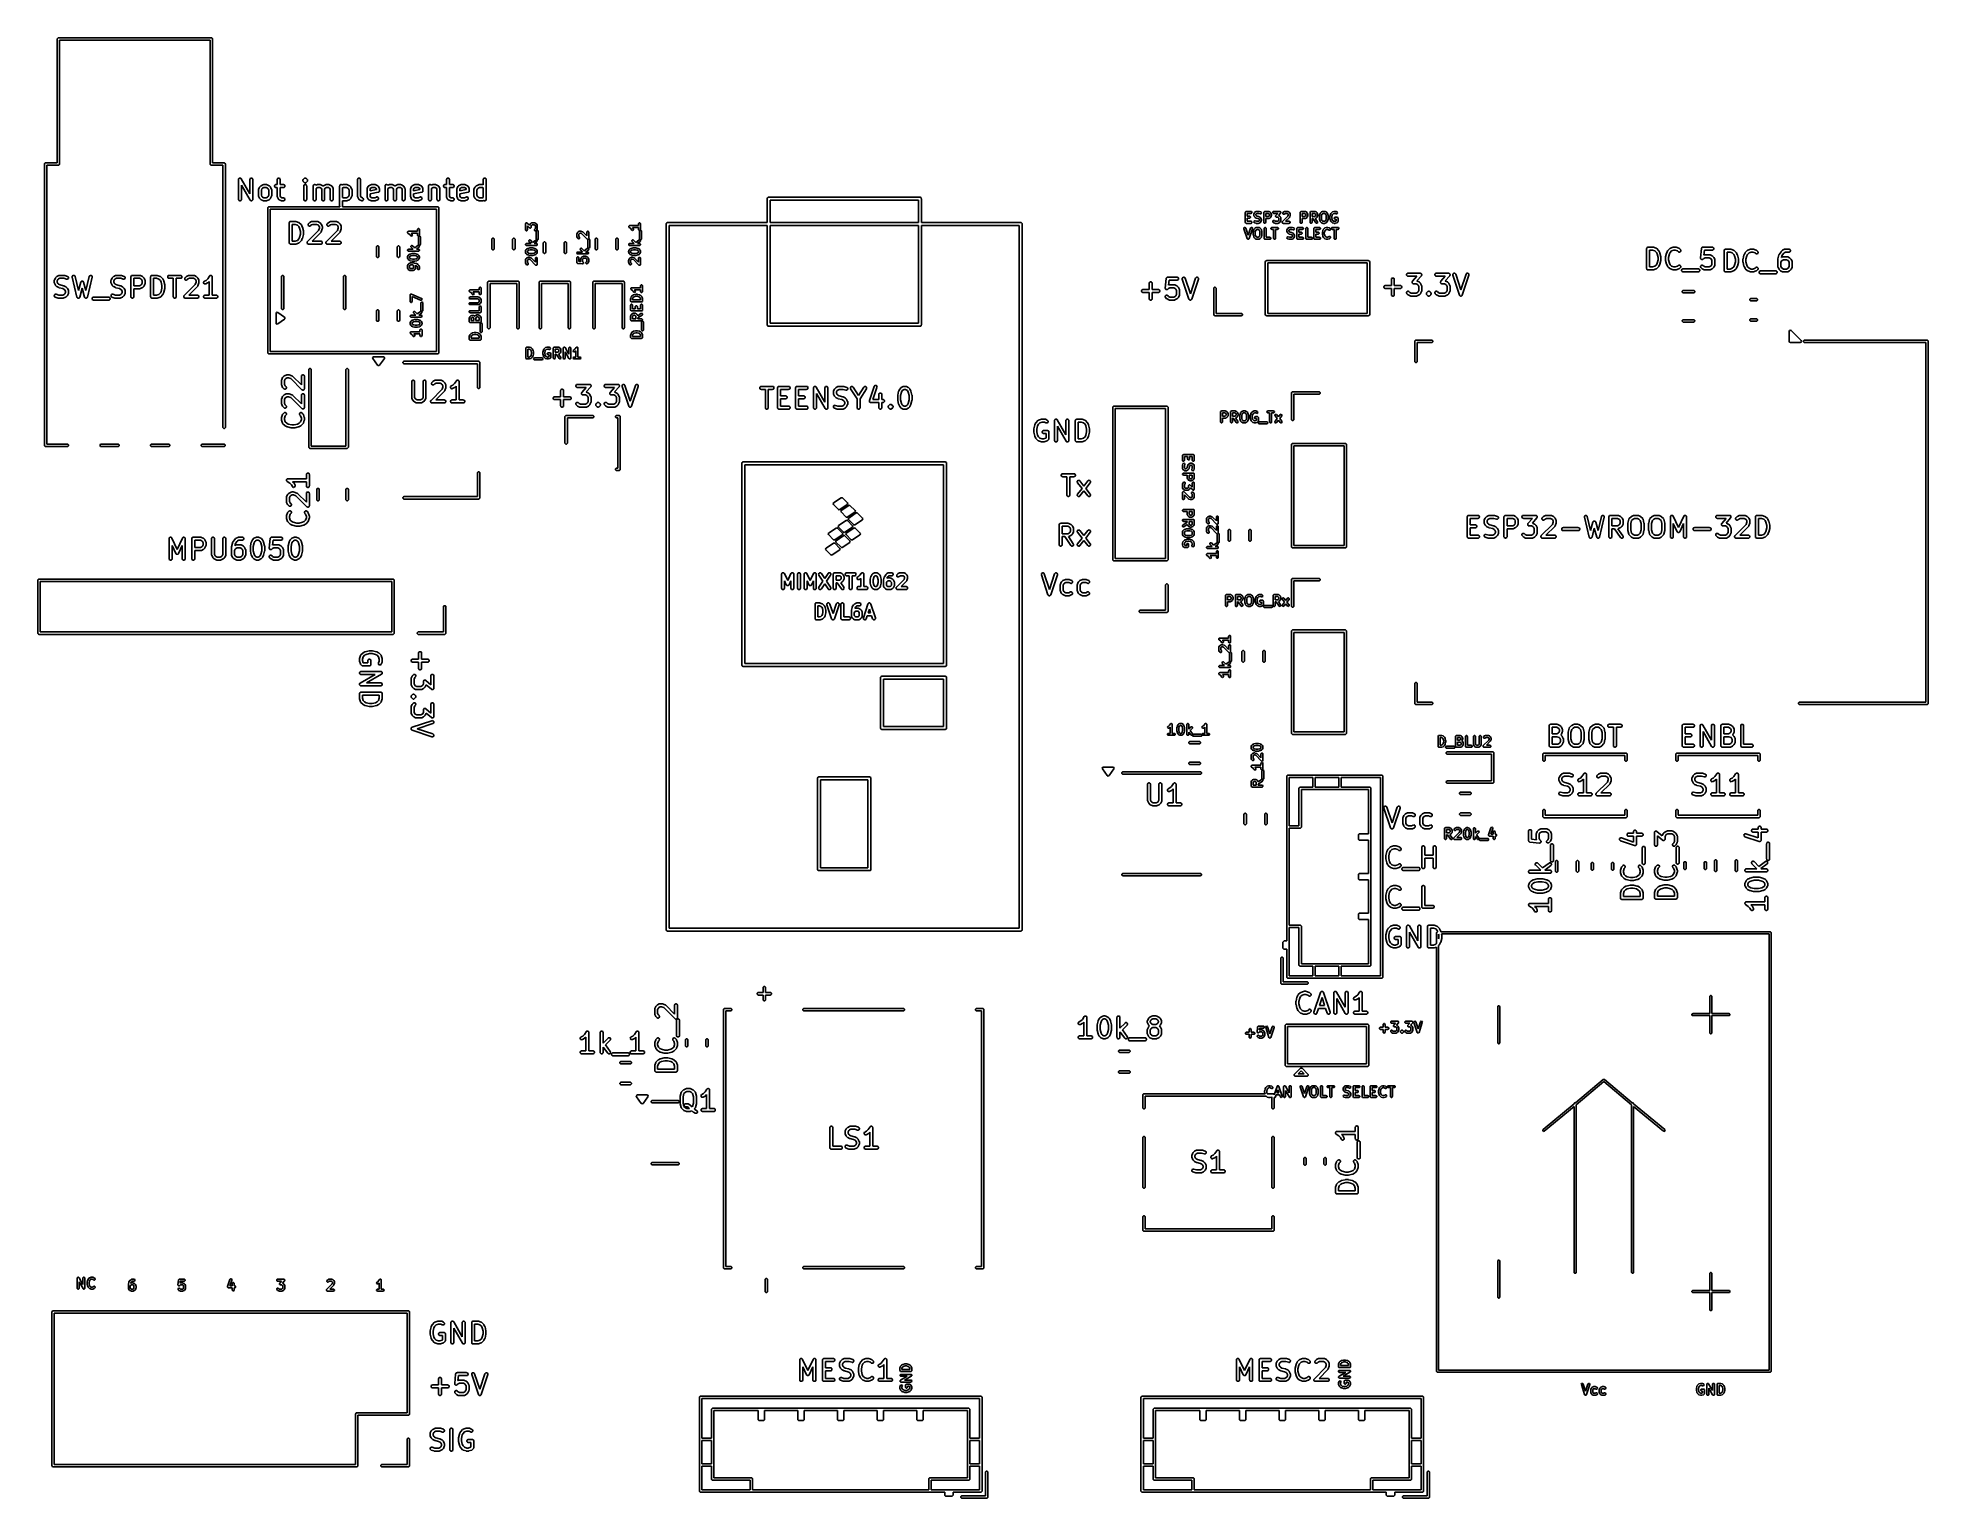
# Model space of a CAD drawing. Extents: x 0.59 to 4.34, y -3.26 to -0.37.
import ezdxf

# ---------------------------------------------------------------- set-up
doc = ezdxf.new("R2010")
doc.units = 0
doc.header["$MEASUREMENT"] = 0
doc.layers.add('BLACK', color=7, linetype='CONTINUOUS')

msp = doc.modelspace()

# ---------------------------------------------------------------- linework, layer by layer
at = {"layer": 'BLACK', "linetype": 'CONTINUOUS'}
for p, q in [((0.6311, -0.3697), (0.6313, -0.3688)), ((0.6311, -0.6154), (0.6311, -0.3697)), ((0.6313, -0.3688), (0.6326, -0.3675)), ((0.6326, -0.3675), (0.6335, -0.3673)), ((0.6335, -0.3673), (0.9366, -0.3673)), ((0.9343, -0.372), (0.6358, -0.372)), ((0.6358, -0.372), (0.6358, -0.6177)), ((0.9343, -0.6177), (0.9343, -0.372)), ((0.9366, -0.3673), (0.9375, -0.3675)), ((0.9375, -0.3675), (0.9388, -0.3688)), ((0.9388, -0.3688), (0.939, -0.3697)), ((0.939, -0.3697), (0.939, -0.6154)), ((0.6055, -0.6177), (0.6057, -0.6168)), ((0.6055, -1.1756), (0.6055, -0.6177)), ((0.6057, -0.6168), (0.607, -0.6155)), ((0.607, -0.6155), (0.6079, -0.6154)), ((0.6079, -0.6154), (0.6311, -0.6154)), ((0.6335, -0.6201), (0.6102, -0.6201)), ((0.6102, -0.6201), (0.6102, -1.1732)), ((0.6344, -0.6199), (0.6335, -0.6201)), ((0.6356, -0.6186), (0.6344, -0.6199)), ((0.6358, -0.6177), (0.6356, -0.6186)), ((0.9344, -0.6186), (0.9343, -0.6177)), ((0.9357, -0.6199), (0.9344, -0.6186)), ((0.9366, -0.6201), (0.9357, -0.6199)), ((0.9598, -0.6201), (0.9366, -0.6201)), ((0.939, -0.6154), (0.9622, -0.6154)), ((0.9598, -1.1402), (0.9598, -0.6201)), ((0.9622, -0.6154), (0.9631, -0.6155)), ((0.9631, -0.6155), (0.9644, -0.6168)), ((0.9644, -0.6168), (0.9646, -0.6177)), ((0.9646, -0.6177), (0.9646, -1.1402)), ((0.9906, -0.6481), (0.9907, -0.6478)), ((0.9906, -0.6482), (0.9906, -0.6481)), ((0.9906, -0.6483), (0.9906, -0.6482)), ((0.9906, -0.6484), (0.9906, -0.6483)), ((0.9906, -0.6878), (0.9906, -0.6484)), ((0.9907, -0.6478), (0.9908, -0.6475)), ((0.9908, -0.6475), (0.9909, -0.6471)), ((0.9909, -0.6471), (0.991, -0.647)), ((0.991, -0.647), (0.9911, -0.6468)), ((0.9911, -0.6468), (0.9914, -0.6465)), ((0.9914, -0.6465), (0.9916, -0.6462)), ((0.9916, -0.6462), (0.9918, -0.6461)), ((0.9918, -0.6461), (0.9919, -0.646)), ((0.9919, -0.646), (0.9923, -0.6458)), ((0.9923, -0.6458), (0.9926, -0.6456)), ((0.9926, -0.6456), (0.9928, -0.6456)), ((0.9928, -0.6456), (0.993, -0.6455)), ((0.993, -0.6455), (0.9934, -0.6455)), ((0.9934, -0.6455), (0.9938, -0.6455)), ((0.9938, -0.6455), (0.994, -0.6455)), ((0.994, -0.6455), (0.9942, -0.6455)), ((0.9942, -0.6455), (0.9945, -0.6457)), ((0.9945, -0.6457), (0.9949, -0.6458)), ((0.9949, -0.6458), (0.995, -0.6459)), ((0.995, -0.6459), (0.9952, -0.646)), ((0.9952, -0.646), (0.9955, -0.6462)), ((0.9955, -0.6462), (0.9958, -0.6465)), ((0.9958, -0.6465), (0.996, -0.6467)), ((0.996, -0.6467), (0.996, -0.6468)), ((0.996, -0.6468), (0.9961, -0.6468)), ((0.9961, -0.6468), (0.9961, -0.647)), ((0.9961, -0.647), (1.0131, -0.6767)), ((1.0135, -0.6893), (0.9965, -0.6595)), ((0.9965, -0.6595), (0.9965, -0.6878)), ((1.0131, -0.6484), (1.0132, -0.6478)), ((1.0131, -0.6767), (1.0131, -0.6484)), ((1.0132, -0.6478), (1.0136, -0.6468)), ((1.0136, -0.6468), (1.0144, -0.646)), ((1.0144, -0.646), (1.0155, -0.6455)), ((1.0155, -0.6455), (1.0166, -0.6455)), ((1.0166, -0.6455), (1.0177, -0.646)), ((1.0177, -0.646), (1.0185, -0.6468)), ((1.0185, -0.6468), (1.019, -0.6478)), ((1.019, -0.6478), (1.019, -0.6484)), ((1.019, -0.6484), (1.019, -0.6878)), ((1.03, -0.6685), (1.0301, -0.6684)), ((1.03, -0.669), (1.03, -0.6685)), ((1.03, -0.6803), (1.03, -0.669)), ((1.0301, -0.6683), (1.0303, -0.6677)), ((1.0301, -0.6684), (1.0301, -0.6683)), ((1.0303, -0.6677), (1.0322, -0.664)), ((1.0322, -0.664), (1.0323, -0.6637)), ((1.0323, -0.6637), (1.0324, -0.6637)), ((1.0324, -0.6636), (1.0325, -0.6635)), ((1.0324, -0.6637), (1.0324, -0.6636)), ((1.0325, -0.6634), (1.0327, -0.6632)), ((1.0325, -0.6635), (1.0325, -0.6634)), ((1.0327, -0.6632), (1.0346, -0.6613)), ((1.0346, -0.6613), (1.0348, -0.6611)), ((1.0348, -0.6611), (1.0349, -0.6611)), ((1.0349, -0.6611), (1.035, -0.661)), ((1.035, -0.661), (1.0351, -0.661)), ((1.0351, -0.6609), (1.0354, -0.6608)), ((1.0351, -0.661), (1.0351, -0.6609)), ((1.0354, -0.6608), (1.0391, -0.6589)), ((1.0372, -0.667), (1.0359, -0.6697)), ((1.0359, -0.6697), (1.0359, -0.6796)), ((1.0384, -0.6658), (1.0372, -0.667)), ((1.0411, -0.6645), (1.0384, -0.6658)), ((1.0391, -0.6589), (1.0397, -0.6587)), ((1.0397, -0.6587), (1.0398, -0.6587)), ((1.0398, -0.6587), (1.0399, -0.6586)), ((1.0399, -0.6586), (1.0404, -0.6586)), ((1.0404, -0.6586), (1.0461, -0.6586)), ((1.0454, -0.6645), (1.0411, -0.6645)), ((1.0481, -0.6658), (1.0454, -0.6645)), ((1.0461, -0.6586), (1.0466, -0.6586)), ((1.0466, -0.6586), (1.0467, -0.6587)), ((1.0467, -0.6587), (1.0468, -0.6587)), ((1.0468, -0.6587), (1.0474, -0.6589)), ((1.0474, -0.6589), (1.0511, -0.6608)), ((1.0493, -0.667), (1.0481, -0.6658)), ((1.0506, -0.6697), (1.0493, -0.667)), ((1.0506, -0.6796), (1.0506, -0.6697)), ((1.0511, -0.6608), (1.0514, -0.6609)), ((1.0514, -0.6609), (1.0515, -0.661)), ((1.0515, -0.661), (1.0515, -0.661)), ((1.0515, -0.661), (1.0516, -0.6611)), ((1.0516, -0.6611), (1.0517, -0.6611)), ((1.0517, -0.6611), (1.0519, -0.6613)), ((1.0519, -0.6613), (1.0538, -0.6632)), ((1.0538, -0.6632), (1.054, -0.6634)), ((1.054, -0.6634), (1.054, -0.6635)), ((1.054, -0.6635), (1.0541, -0.6636)), ((1.0541, -0.6636), (1.0541, -0.6637)), ((1.0541, -0.6637), (1.0542, -0.6637)), ((1.0542, -0.6637), (1.0543, -0.664)), ((1.0543, -0.664), (1.0562, -0.6677)), ((1.0562, -0.6677), (1.0564, -0.6683)), ((1.0564, -0.6683), (1.0564, -0.6684)), ((1.0564, -0.6684), (1.0565, -0.6685)), ((1.0565, -0.6685), (1.0565, -0.669)), ((1.0565, -0.669), (1.0565, -0.6803)), ((1.0619, -0.661), (1.0624, -0.6599)), ((1.0619, -0.6621), (1.0619, -0.661)), ((1.0624, -0.6632), (1.0619, -0.6621)), ((1.0624, -0.6599), (1.0632, -0.6591)), ((1.0632, -0.664), (1.0624, -0.6632)), ((1.0632, -0.6591), (1.0642, -0.6586)), ((1.0642, -0.6644), (1.0632, -0.664)), ((1.0642, -0.6586), (1.0648, -0.6586)), ((1.0648, -0.6645), (1.0642, -0.6644)), ((1.0648, -0.6586), (1.0675, -0.6586)), ((1.0675, -0.6645), (1.0648, -0.6645)), ((1.0675, -0.6478), (1.068, -0.6468)), ((1.0675, -0.6484), (1.0675, -0.6478)), ((1.0675, -0.6586), (1.0675, -0.6484)), ((1.0675, -0.6822), (1.0675, -0.6645)), ((1.068, -0.6468), (1.0688, -0.646)), ((1.0688, -0.646), (1.0699, -0.6455)), ((1.0699, -0.6455), (1.071, -0.6455)), ((1.071, -0.6455), (1.0721, -0.646)), ((1.0721, -0.646), (1.0729, -0.6468)), ((1.0729, -0.6468), (1.0733, -0.6478)), ((1.0733, -0.6478), (1.0734, -0.6484)), ((1.0734, -0.6484), (1.0734, -0.6586)), ((1.0734, -0.6586), (1.0798, -0.6586)), ((1.0798, -0.6645), (1.0734, -0.6645)), ((1.0734, -0.6645), (1.0734, -0.6815)), ((1.0798, -0.6586), (1.0804, -0.6586)), ((1.0804, -0.6644), (1.0798, -0.6645)), ((1.0804, -0.6586), (1.0815, -0.6591)), ((1.0815, -0.664), (1.0804, -0.6644)), ((1.0815, -0.6591), (1.0823, -0.6599)), ((1.0823, -0.6632), (1.0815, -0.664)), ((1.0823, -0.6599), (1.0827, -0.661)), ((1.0827, -0.6621), (1.0823, -0.6632)), ((1.0827, -0.661), (1.0827, -0.6621)), ((1.1182, -0.6497), (1.1186, -0.6487)), ((1.1182, -0.6509), (1.1182, -0.6497)), ((1.1186, -0.6519), (1.1182, -0.6509)), ((1.1186, -0.6487), (1.119, -0.6482)), ((1.119, -0.6524), (1.1186, -0.6519)), ((1.119, -0.6482), (1.1208, -0.6463)), ((1.1208, -0.6543), (1.119, -0.6524)), ((1.12, -0.661), (1.1205, -0.6599)), ((1.12, -0.6615), (1.12, -0.661)), ((1.12, -0.6878), (1.12, -0.6615)), ((1.1205, -0.6599), (1.1213, -0.6591)), ((1.1208, -0.6463), (1.1213, -0.646)), ((1.1213, -0.6546), (1.1208, -0.6543)), ((1.1213, -0.646), (1.1224, -0.6455)), ((1.1224, -0.6551), (1.1213, -0.6546)), ((1.1213, -0.6591), (1.1224, -0.6586)), ((1.1224, -0.6455), (1.1235, -0.6455)), ((1.1235, -0.6551), (1.1224, -0.6551)), ((1.1224, -0.6551), (1.1224, -0.6551)), ((1.1224, -0.6586), (1.1235, -0.6586)), ((1.1235, -0.6455), (1.1235, -0.6455)), ((1.1235, -0.6455), (1.1246, -0.646)), ((1.1246, -0.6546), (1.1235, -0.6551)), ((1.1235, -0.6551), (1.1235, -0.6551)), ((1.1235, -0.6586), (1.1246, -0.6591)), ((1.1246, -0.646), (1.125, -0.6463)), ((1.125, -0.6543), (1.1246, -0.6546)), ((1.1246, -0.6591), (1.1254, -0.6599)), ((1.125, -0.6463), (1.1269, -0.6482)), ((1.1269, -0.6524), (1.125, -0.6543)), ((1.1254, -0.6599), (1.1258, -0.661)), ((1.1258, -0.661), (1.1259, -0.6615)), ((1.1259, -0.6615), (1.1259, -0.6878)), ((1.1269, -0.6482), (1.1273, -0.6487)), ((1.1273, -0.6519), (1.1269, -0.6524)), ((1.1273, -0.6487), (1.1276, -0.6494)), ((1.1277, -0.6509), (1.1273, -0.6519)), ((1.1276, -0.6494), (1.1277, -0.6497)), ((1.1277, -0.6497), (1.1277, -0.6509)), ((1.1387, -0.6615), (1.1388, -0.661)), ((1.1387, -0.6878), (1.1387, -0.6615)), ((1.1388, -0.661), (1.1392, -0.6599)), ((1.1392, -0.6599), (1.14, -0.6591)), ((1.14, -0.6591), (1.1411, -0.6586)), ((1.1411, -0.6586), (1.1423, -0.6586)), ((1.1423, -0.6586), (1.1433, -0.6591)), ((1.1433, -0.6591), (1.1441, -0.6599)), ((1.1441, -0.6599), (1.146, -0.6589)), ((1.1453, -0.6658), (1.1446, -0.6665)), ((1.1446, -0.6665), (1.1446, -0.6878)), ((1.148, -0.6645), (1.1453, -0.6658)), ((1.146, -0.6589), (1.1465, -0.6587)), ((1.1465, -0.6587), (1.1466, -0.6587)), ((1.1466, -0.6587), (1.1467, -0.6586)), ((1.1467, -0.6586), (1.1473, -0.6586)), ((1.1473, -0.6586), (1.1529, -0.6586)), ((1.1522, -0.6645), (1.148, -0.6645)), ((1.1545, -0.6656), (1.1522, -0.6645)), ((1.1529, -0.6586), (1.1535, -0.6586)), ((1.1535, -0.6586), (1.1536, -0.6587)), ((1.1536, -0.6587), (1.1537, -0.6587)), ((1.1537, -0.6587), (1.1542, -0.6589)), ((1.1542, -0.6589), (1.158, -0.6608)), ((1.1556, -0.6679), (1.1545, -0.6656)), ((1.1556, -0.6878), (1.1556, -0.6679)), ((1.158, -0.6608), (1.1581, -0.6608)), ((1.1581, -0.6608), (1.1581, -0.6609)), ((1.1581, -0.6609), (1.1582, -0.6609)), ((1.1582, -0.6609), (1.1585, -0.6611)), ((1.1585, -0.6611), (1.1586, -0.6612)), ((1.1586, -0.6611), (1.1589, -0.6609)), ((1.1586, -0.6612), (1.1586, -0.6611)), ((1.1589, -0.6609), (1.159, -0.6609)), ((1.159, -0.6609), (1.159, -0.6608)), ((1.159, -0.6608), (1.1591, -0.6608)), ((1.1591, -0.6608), (1.1629, -0.6589)), ((1.1626, -0.6656), (1.1615, -0.6679)), ((1.1615, -0.6679), (1.1615, -0.6878)), ((1.1649, -0.6645), (1.1626, -0.6656)), ((1.1629, -0.6589), (1.1634, -0.6587)), ((1.1634, -0.6587), (1.1635, -0.6587)), ((1.1635, -0.6587), (1.1636, -0.6586)), ((1.1636, -0.6586), (1.1642, -0.6586)), ((1.1642, -0.6586), (1.1698, -0.6586)), ((1.1691, -0.6645), (1.1649, -0.6645)), ((1.1714, -0.6656), (1.1691, -0.6645)), ((1.1698, -0.6586), (1.1704, -0.6586)), ((1.1704, -0.6586), (1.1705, -0.6587)), ((1.1705, -0.6587), (1.1706, -0.6587)), ((1.1706, -0.6587), (1.1711, -0.6589)), ((1.1711, -0.6589), (1.1749, -0.6608)), ((1.1725, -0.6679), (1.1714, -0.6656)), ((1.1725, -0.6878), (1.1725, -0.6679)), ((1.1749, -0.6608), (1.175, -0.6608)), ((1.175, -0.6608), (1.175, -0.6609)), ((1.175, -0.6609), (1.1751, -0.6609)), ((1.1751, -0.6609), (1.1754, -0.6611)), ((1.1754, -0.6611), (1.1756, -0.6614)), ((1.1756, -0.6614), (1.1759, -0.6616)), ((1.1759, -0.6616), (1.1761, -0.6619)), ((1.1761, -0.6619), (1.1761, -0.662)), ((1.1761, -0.662), (1.1761, -0.662)), ((1.1761, -0.662), (1.1762, -0.6621)), ((1.1762, -0.6621), (1.1781, -0.6658)), ((1.1781, -0.6658), (1.1783, -0.6664)), ((1.1783, -0.6664), (1.1783, -0.6665)), ((1.1783, -0.6665), (1.1783, -0.6666)), ((1.1783, -0.6666), (1.1784, -0.6672)), ((1.1784, -0.6672), (1.1784, -0.6878)), ((1.1912, -0.6615), (1.1913, -0.661)), ((1.1912, -0.7009), (1.1912, -0.6615)), ((1.1913, -0.661), (1.1917, -0.6599)), ((1.1917, -0.6599), (1.1925, -0.6591)), ((1.1925, -0.6591), (1.1936, -0.6586)), ((1.1936, -0.6586), (1.1947, -0.6586)), ((1.1947, -0.6586), (1.1958, -0.6591)), ((1.1958, -0.6591), (1.196, -0.6592)), ((1.196, -0.6592), (1.1966, -0.6589)), ((1.1966, -0.6589), (1.1971, -0.6587)), ((1.1971, -0.6587), (1.1972, -0.6587)), ((1.1986, -0.6645), (1.1971, -0.6652)), ((1.1971, -0.6652), (1.1971, -0.6841)), ((1.1972, -0.6587), (1.1973, -0.6586)), ((1.1973, -0.6586), (1.1979, -0.6586)), ((1.1979, -0.6586), (1.2054, -0.6586)), ((1.2047, -0.6645), (1.1986, -0.6645)), ((1.2074, -0.6658), (1.2047, -0.6645)), ((1.2054, -0.6586), (1.206, -0.6586)), ((1.206, -0.6586), (1.2061, -0.6587)), ((1.2061, -0.6587), (1.2062, -0.6587)), ((1.2062, -0.6587), (1.2067, -0.6589)), ((1.2067, -0.6589), (1.2105, -0.6608)), ((1.2086, -0.667), (1.2074, -0.6658)), ((1.21, -0.6697), (1.2086, -0.667)), ((1.21, -0.6796), (1.21, -0.6697)), ((1.2105, -0.6608), (1.2107, -0.6609)), ((1.2107, -0.6609), (1.2108, -0.661)), ((1.2108, -0.661), (1.2109, -0.661)), ((1.2109, -0.661), (1.211, -0.6611)), ((1.211, -0.6611), (1.211, -0.6611)), ((1.211, -0.6611), (1.2113, -0.6613)), ((1.2113, -0.6613), (1.2131, -0.6632)), ((1.2131, -0.6632), (1.2133, -0.6634)), ((1.2133, -0.6634), (1.2134, -0.6635)), ((1.2134, -0.6635), (1.2134, -0.6636)), ((1.2134, -0.6636), (1.2135, -0.6637)), ((1.2135, -0.6637), (1.2135, -0.6637)), ((1.2135, -0.6637), (1.2137, -0.664)), ((1.2137, -0.664), (1.2156, -0.6677)), ((1.2156, -0.6677), (1.2158, -0.6683)), ((1.2158, -0.6683), (1.2158, -0.6684)), ((1.2158, -0.6684), (1.2158, -0.6685)), ((1.2158, -0.6685), (1.2159, -0.669)), ((1.2159, -0.669), (1.2159, -0.6803)), ((1.2268, -0.6484), (1.2269, -0.6478)), ((1.2268, -0.6822), (1.2268, -0.6484)), ((1.2269, -0.6478), (1.2273, -0.6468)), ((1.2273, -0.6468), (1.2282, -0.646)), ((1.2282, -0.646), (1.2292, -0.6455)), ((1.2292, -0.6455), (1.2304, -0.6455)), ((1.2304, -0.6455), (1.2314, -0.646)), ((1.2314, -0.646), (1.2322, -0.6468)), ((1.2322, -0.6468), (1.2327, -0.6478)), ((1.2327, -0.6478), (1.2327, -0.6484)), ((1.2327, -0.6484), (1.2327, -0.6815)), ((1.2456, -0.6666), (1.2457, -0.6665)), ((1.2456, -0.6672), (1.2456, -0.6666)), ((1.2456, -0.6822), (1.2456, -0.6672)), ((1.2457, -0.6664), (1.2459, -0.6658)), ((1.2457, -0.6665), (1.2457, -0.6664)), ((1.2459, -0.6658), (1.2478, -0.6621)), ((1.2478, -0.6621), (1.2478, -0.662)), ((1.2478, -0.662), (1.2479, -0.662)), ((1.2479, -0.6619), (1.2481, -0.6616)), ((1.2479, -0.662), (1.2479, -0.6619)), ((1.2481, -0.6616), (1.2484, -0.6614)), ((1.2484, -0.6614), (1.2486, -0.6611)), ((1.2486, -0.6611), (1.2489, -0.6609)), ((1.2489, -0.6609), (1.249, -0.6609)), ((1.249, -0.6609), (1.249, -0.6608)), ((1.249, -0.6608), (1.2491, -0.6608)), ((1.2491, -0.6608), (1.2528, -0.6589)), ((1.2526, -0.6656), (1.2515, -0.6679)), ((1.2515, -0.6679), (1.2515, -0.6711)), ((1.2515, -0.6711), (1.2643, -0.6685)), ((1.2679, -0.6738), (1.2515, -0.6771)), ((1.2549, -0.6645), (1.2526, -0.6656)), ((1.2528, -0.6589), (1.2534, -0.6587)), ((1.2534, -0.6587), (1.2535, -0.6587)), ((1.2535, -0.6587), (1.2536, -0.6586)), ((1.2536, -0.6586), (1.2542, -0.6586)), ((1.2542, -0.6586), (1.2617, -0.6586)), ((1.261, -0.6645), (1.2549, -0.6645)), ((1.2632, -0.6656), (1.261, -0.6645)), ((1.2617, -0.6586), (1.2622, -0.6586)), ((1.2622, -0.6586), (1.2623, -0.6587)), ((1.2623, -0.6587), (1.2624, -0.6587)), ((1.2624, -0.6587), (1.263, -0.6589)), ((1.263, -0.6589), (1.2667, -0.6608)), ((1.2643, -0.6679), (1.2632, -0.6656)), ((1.2643, -0.6685), (1.2643, -0.6679)), ((1.2667, -0.6608), (1.2668, -0.6608)), ((1.2668, -0.6608), (1.2669, -0.6609)), ((1.2669, -0.6609), (1.2669, -0.6609)), ((1.2669, -0.6609), (1.2672, -0.6611)), ((1.2672, -0.6611), (1.2675, -0.6614)), ((1.2675, -0.6614), (1.2677, -0.6616)), ((1.2677, -0.6616), (1.2679, -0.6619)), ((1.2679, -0.6619), (1.268, -0.662)), ((1.2684, -0.6736), (1.2679, -0.6738)), ((1.268, -0.662), (1.268, -0.662)), ((1.268, -0.662), (1.2681, -0.6621)), ((1.2681, -0.6621), (1.2699, -0.6658)), ((1.2687, -0.6735), (1.2684, -0.6736)), ((1.2689, -0.6734), (1.2687, -0.6735)), ((1.2691, -0.6732), (1.2689, -0.6734)), ((1.2694, -0.673), (1.2691, -0.6732)), ((1.2695, -0.6728), (1.2694, -0.673)), ((1.2697, -0.6726), (1.2695, -0.6728)), ((1.2699, -0.6723), (1.2697, -0.6726)), ((1.2699, -0.6658), (1.2701, -0.6664)), ((1.27, -0.672), (1.2699, -0.6723)), ((1.2701, -0.6718), (1.27, -0.672)), ((1.2701, -0.6664), (1.2701, -0.6665)), ((1.2701, -0.6665), (1.2702, -0.6666)), ((1.2702, -0.6715), (1.2701, -0.6718)), ((1.2702, -0.6666), (1.2702, -0.6672)), ((1.2702, -0.6672), (1.2702, -0.6709)), ((1.2702, -0.6709), (1.2702, -0.6715)), ((1.2812, -0.6615), (1.2813, -0.661)), ((1.2812, -0.6878), (1.2812, -0.6615)), ((1.2813, -0.661), (1.2817, -0.6599)), ((1.2817, -0.6599), (1.2825, -0.6591)), ((1.2825, -0.6591), (1.2836, -0.6586)), ((1.2836, -0.6586), (1.2847, -0.6586)), ((1.2847, -0.6586), (1.2858, -0.6591)), ((1.2858, -0.6591), (1.2866, -0.6599)), ((1.2866, -0.6599), (1.2885, -0.6589)), ((1.2878, -0.6658), (1.2871, -0.6665)), ((1.2871, -0.6665), (1.2871, -0.6878)), ((1.2905, -0.6645), (1.2878, -0.6658)), ((1.2885, -0.6589), (1.289, -0.6587)), ((1.289, -0.6587), (1.2891, -0.6587)), ((1.2891, -0.6587), (1.2892, -0.6586)), ((1.2892, -0.6586), (1.2898, -0.6586)), ((1.2898, -0.6586), (1.2954, -0.6586)), ((1.2947, -0.6645), (1.2905, -0.6645)), ((1.297, -0.6656), (1.2947, -0.6645)), ((1.2954, -0.6586), (1.296, -0.6586)), ((1.296, -0.6586), (1.2961, -0.6587)), ((1.2961, -0.6587), (1.2962, -0.6587)), ((1.2962, -0.6587), (1.2967, -0.6589)), ((1.2967, -0.6589), (1.3005, -0.6608)), ((1.2981, -0.6679), (1.297, -0.6656)), ((1.2981, -0.6878), (1.2981, -0.6679)), ((1.3005, -0.6608), (1.3006, -0.6608)), ((1.3006, -0.6608), (1.3006, -0.6609)), ((1.3006, -0.6609), (1.3007, -0.6609)), ((1.3007, -0.6609), (1.301, -0.6611)), ((1.301, -0.6611), (1.301, -0.6612)), ((1.301, -0.6612), (1.3011, -0.6611)), ((1.3011, -0.6611), (1.3014, -0.6609)), ((1.3014, -0.6609), (1.3015, -0.6608)), ((1.3014, -0.6609), (1.3014, -0.6609)), ((1.3015, -0.6608), (1.3016, -0.6608)), ((1.3016, -0.6608), (1.3053, -0.6589)), ((1.3051, -0.6656), (1.304, -0.6679)), ((1.304, -0.6679), (1.304, -0.6878)), ((1.3074, -0.6645), (1.3051, -0.6656)), ((1.3053, -0.6589), (1.3059, -0.6587)), ((1.3059, -0.6587), (1.306, -0.6587)), ((1.306, -0.6587), (1.3061, -0.6586)), ((1.3061, -0.6586), (1.3067, -0.6586)), ((1.3067, -0.6586), (1.3123, -0.6586)), ((1.3116, -0.6645), (1.3074, -0.6645)), ((1.3138, -0.6656), (1.3116, -0.6645)), ((1.3123, -0.6586), (1.3129, -0.6586)), ((1.3129, -0.6586), (1.313, -0.6587)), ((1.313, -0.6587), (1.3131, -0.6587)), ((1.3131, -0.6587), (1.3136, -0.6589)), ((1.3136, -0.6589), (1.3174, -0.6608)), ((1.315, -0.6679), (1.3138, -0.6656)), ((1.315, -0.6878), (1.315, -0.6679)), ((1.3174, -0.6608), (1.3175, -0.6608)), ((1.3175, -0.6608), (1.3175, -0.6609)), ((1.3175, -0.6609), (1.3176, -0.6609)), ((1.3176, -0.6609), (1.3178, -0.6611)), ((1.3178, -0.6611), (1.3181, -0.6614)), ((1.3181, -0.6614), (1.3184, -0.6616)), ((1.3184, -0.6616), (1.3185, -0.6619)), ((1.3185, -0.6619), (1.3186, -0.662)), ((1.3186, -0.662), (1.3186, -0.662)), ((1.3186, -0.662), (1.3187, -0.6621)), ((1.3187, -0.6621), (1.3205, -0.6658)), ((1.3205, -0.6658), (1.3208, -0.6664)), ((1.3208, -0.6664), (1.3208, -0.6665)), ((1.3208, -0.6665), (1.3208, -0.6666)), ((1.3208, -0.6666), (1.3209, -0.6672)), ((1.3209, -0.6672), (1.3209, -0.6878)), ((1.3318, -0.6672), (1.3319, -0.6666)), ((1.3318, -0.6822), (1.3318, -0.6672)), ((1.3319, -0.6664), (1.3321, -0.6658)), ((1.3319, -0.6665), (1.3319, -0.6664)), ((1.3319, -0.6666), (1.3319, -0.6665)), ((1.3321, -0.6658), (1.334, -0.6621)), ((1.334, -0.6621), (1.3341, -0.662)), ((1.3341, -0.6619), (1.3343, -0.6616)), ((1.3341, -0.662), (1.3341, -0.6619)), ((1.3341, -0.662), (1.3341, -0.662)), ((1.3343, -0.6616), (1.3346, -0.6614)), ((1.3346, -0.6614), (1.3348, -0.6611)), ((1.3348, -0.6611), (1.3351, -0.6609)), ((1.3351, -0.6609), (1.3352, -0.6609)), ((1.3352, -0.6609), (1.3352, -0.6608)), ((1.3352, -0.6608), (1.3353, -0.6608)), ((1.3353, -0.6608), (1.3391, -0.6589)), ((1.3389, -0.6656), (1.3377, -0.6679)), ((1.3377, -0.6679), (1.3377, -0.6711)), ((1.3377, -0.6711), (1.3506, -0.6685)), ((1.3541, -0.6738), (1.3377, -0.6771)), ((1.3411, -0.6645), (1.3389, -0.6656)), ((1.3391, -0.6589), (1.3396, -0.6587)), ((1.3396, -0.6587), (1.3397, -0.6587)), ((1.3397, -0.6587), (1.3398, -0.6586)), ((1.3398, -0.6586), (1.3404, -0.6586)), ((1.3404, -0.6586), (1.3479, -0.6586)), ((1.3472, -0.6645), (1.3411, -0.6645)), ((1.3495, -0.6656), (1.3472, -0.6645)), ((1.3479, -0.6586), (1.3485, -0.6586)), ((1.3485, -0.6586), (1.3486, -0.6587)), ((1.3486, -0.6587), (1.3487, -0.6587)), ((1.3487, -0.6587), (1.3492, -0.6589)), ((1.3492, -0.6589), (1.353, -0.6608)), ((1.3506, -0.6679), (1.3495, -0.6656)), ((1.3506, -0.6685), (1.3506, -0.6679)), ((1.353, -0.6608), (1.3531, -0.6608)), ((1.3531, -0.6608), (1.3531, -0.6609)), ((1.3531, -0.6609), (1.3532, -0.6609)), ((1.3532, -0.6609), (1.3535, -0.6611)), ((1.3535, -0.6611), (1.3537, -0.6614)), ((1.3537, -0.6614), (1.354, -0.6616)), ((1.354, -0.6616), (1.3542, -0.6619)), ((1.3547, -0.6736), (1.3541, -0.6738)), ((1.3542, -0.6619), (1.3542, -0.662)), ((1.3542, -0.662), (1.3542, -0.662)), ((1.3542, -0.662), (1.3543, -0.6621)), ((1.3543, -0.6621), (1.3562, -0.6658)), ((1.3549, -0.6735), (1.3547, -0.6736)), ((1.3552, -0.6734), (1.3549, -0.6735)), ((1.3554, -0.6732), (1.3552, -0.6734)), ((1.3556, -0.673), (1.3554, -0.6732)), ((1.3558, -0.6728), (1.3556, -0.673)), ((1.356, -0.6726), (1.3558, -0.6728)), ((1.3561, -0.6723), (1.356, -0.6726)), ((1.3563, -0.672), (1.3561, -0.6723)), ((1.3562, -0.6658), (1.3564, -0.6664)), ((1.3564, -0.6715), (1.3563, -0.6718)), ((1.3563, -0.6718), (1.3563, -0.672)), ((1.3564, -0.6664), (1.3564, -0.6665)), ((1.3564, -0.6665), (1.3564, -0.6666)), ((1.3564, -0.6666), (1.3565, -0.6672)), ((1.3565, -0.6709), (1.3564, -0.6715)), ((1.3565, -0.6672), (1.3565, -0.6709)), ((1.3674, -0.6615), (1.3675, -0.661)), ((1.3674, -0.6878), (1.3674, -0.6615)), ((1.3675, -0.661), (1.3679, -0.6599)), ((1.3679, -0.6599), (1.3688, -0.6591)), ((1.3688, -0.6591), (1.3698, -0.6586)), ((1.3698, -0.6586), (1.371, -0.6586)), ((1.371, -0.6586), (1.372, -0.6591)), ((1.372, -0.6591), (1.3728, -0.6599)), ((1.3728, -0.6599), (1.3747, -0.6589)), ((1.374, -0.6658), (1.3734, -0.6665)), ((1.3734, -0.6665), (1.3734, -0.6878)), ((1.3767, -0.6645), (1.374, -0.6658)), ((1.3747, -0.6589), (1.3752, -0.6587)), ((1.3752, -0.6587), (1.3754, -0.6587)), ((1.3754, -0.6587), (1.3755, -0.6586)), ((1.3755, -0.6586), (1.376, -0.6586)), ((1.376, -0.6586), (1.3817, -0.6586)), ((1.381, -0.6645), (1.3767, -0.6645)), ((1.3832, -0.6656), (1.381, -0.6645)), ((1.3817, -0.6586), (1.3822, -0.6586)), ((1.3822, -0.6586), (1.3823, -0.6587)), ((1.3823, -0.6587), (1.3824, -0.6587)), ((1.3824, -0.6587), (1.383, -0.6589)), ((1.383, -0.6589), (1.3867, -0.6608)), ((1.3843, -0.6679), (1.3832, -0.6656)), ((1.3843, -0.6878), (1.3843, -0.6679)), ((1.3867, -0.6608), (1.3868, -0.6608)), ((1.3868, -0.6608), (1.3869, -0.6609)), ((1.3869, -0.6609), (1.3869, -0.6609)), ((1.3869, -0.6609), (1.3872, -0.6611)), ((1.3872, -0.6611), (1.3875, -0.6614)), ((1.3875, -0.6614), (1.3877, -0.6616)), ((1.3877, -0.6616), (1.3879, -0.6619)), ((1.3879, -0.6619), (1.388, -0.662)), ((1.388, -0.662), (1.388, -0.662)), ((1.388, -0.662), (1.388, -0.6621)), ((1.388, -0.6621), (1.3899, -0.6658)), ((1.3899, -0.6658), (1.3901, -0.6664)), ((1.3901, -0.6664), (1.3901, -0.6665)), ((1.3901, -0.6665), (1.3902, -0.6666)), ((1.3902, -0.6666), (1.3902, -0.6672)), ((1.3902, -0.6672), (1.3902, -0.6878)), ((1.3975, -0.661), (1.3979, -0.6599)), ((1.3975, -0.6621), (1.3975, -0.661)), ((1.3979, -0.6632), (1.3975, -0.6621)), ((1.3979, -0.6599), (1.3988, -0.6591)), ((1.3988, -0.664), (1.3979, -0.6632)), ((1.3988, -0.6591), (1.3998, -0.6586)), ((1.3998, -0.6644), (1.3988, -0.664)), ((1.3998, -0.6586), (1.4004, -0.6586)), ((1.4004, -0.6645), (1.3998, -0.6644)), ((1.4004, -0.6586), (1.4031, -0.6586)), ((1.4031, -0.6645), (1.4004, -0.6645)), ((1.4031, -0.6478), (1.4036, -0.6468)), ((1.4031, -0.6484), (1.4031, -0.6478)), ((1.4031, -0.6586), (1.4031, -0.6484)), ((1.4031, -0.6822), (1.4031, -0.6645)), ((1.4036, -0.6468), (1.4044, -0.646)), ((1.4044, -0.646), (1.4054, -0.6455)), ((1.4054, -0.6455), (1.4066, -0.6455)), ((1.4066, -0.6455), (1.4077, -0.646)), ((1.4077, -0.646), (1.4085, -0.6468)), ((1.4085, -0.6468), (1.4089, -0.6478)), ((1.4089, -0.6478), (1.409, -0.6484)), ((1.409, -0.6484), (1.409, -0.6586)), ((1.409, -0.6586), (1.4154, -0.6586)), ((1.4154, -0.6645), (1.409, -0.6645)), ((1.409, -0.6645), (1.409, -0.6815)), ((1.4154, -0.6586), (1.416, -0.6586)), ((1.416, -0.6644), (1.4154, -0.6645)), ((1.416, -0.6586), (1.417, -0.6591)), ((1.417, -0.664), (1.416, -0.6644)), ((1.417, -0.6591), (1.4179, -0.6599)), ((1.4179, -0.6632), (1.417, -0.664)), ((1.4179, -0.6599), (1.4183, -0.661)), ((1.4183, -0.6621), (1.4179, -0.6632)), ((1.4183, -0.661), (1.4183, -0.6621)), ((1.4237, -0.6666), (1.4238, -0.6665)), ((1.4237, -0.6672), (1.4237, -0.6666)), ((1.4237, -0.6822), (1.4237, -0.6672)), ((1.4238, -0.6664), (1.424, -0.6658)), ((1.4238, -0.6665), (1.4238, -0.6664)), ((1.424, -0.6658), (1.4259, -0.6621)), ((1.4259, -0.6621), (1.4259, -0.662)), ((1.4259, -0.662), (1.426, -0.662)), ((1.426, -0.6619), (1.4262, -0.6616)), ((1.426, -0.662), (1.426, -0.6619)), ((1.4262, -0.6616), (1.4265, -0.6614)), ((1.4265, -0.6614), (1.4267, -0.6611)), ((1.4267, -0.6611), (1.427, -0.6609)), ((1.427, -0.6609), (1.4271, -0.6609)), ((1.4271, -0.6609), (1.4271, -0.6608)), ((1.4271, -0.6608), (1.4272, -0.6608)), ((1.4272, -0.6608), (1.4309, -0.6589)), ((1.4307, -0.6656), (1.4296, -0.6679)), ((1.4296, -0.6679), (1.4296, -0.6711)), ((1.4296, -0.6711), (1.4424, -0.6685)), ((1.446, -0.6738), (1.4296, -0.6771)), ((1.433, -0.6645), (1.4307, -0.6656)), ((1.4309, -0.6589), (1.4315, -0.6587)), ((1.4315, -0.6587), (1.4316, -0.6587)), ((1.4316, -0.6587), (1.4317, -0.6586)), ((1.4317, -0.6586), (1.4323, -0.6586)), ((1.4323, -0.6586), (1.4398, -0.6586)), ((1.4391, -0.6645), (1.433, -0.6645)), ((1.4413, -0.6656), (1.4391, -0.6645)), ((1.4398, -0.6586), (1.4403, -0.6586)), ((1.4403, -0.6586), (1.4404, -0.6587)), ((1.4404, -0.6587), (1.4405, -0.6587)), ((1.4405, -0.6587), (1.4411, -0.6589)), ((1.4411, -0.6589), (1.4448, -0.6608)), ((1.4424, -0.6679), (1.4413, -0.6656)), ((1.4424, -0.6685), (1.4424, -0.6679)), ((1.4448, -0.6608), (1.4449, -0.6608)), ((1.4449, -0.6608), (1.445, -0.6609)), ((1.445, -0.6609), (1.445, -0.6609)), ((1.445, -0.6609), (1.4453, -0.6611)), ((1.4453, -0.6611), (1.4456, -0.6614)), ((1.4456, -0.6614), (1.4459, -0.6616)), ((1.4459, -0.6616), (1.446, -0.6619)), ((1.446, -0.6619), (1.4461, -0.662)), ((1.4465, -0.6736), (1.446, -0.6738)), ((1.4461, -0.662), (1.4461, -0.662)), ((1.4461, -0.662), (1.4462, -0.6621)), ((1.4462, -0.6621), (1.448, -0.6658)), ((1.4468, -0.6735), (1.4465, -0.6736)), ((1.447, -0.6734), (1.4468, -0.6735)), ((1.4472, -0.6732), (1.447, -0.6734)), ((1.4475, -0.673), (1.4472, -0.6732)), ((1.4476, -0.6728), (1.4475, -0.673)), ((1.4478, -0.6726), (1.4476, -0.6728)), ((1.448, -0.6723), (1.4478, -0.6726)), ((1.448, -0.6658), (1.4482, -0.6664)), ((1.4481, -0.672), (1.448, -0.6723)), ((1.4482, -0.6718), (1.4481, -0.672)), ((1.4482, -0.6664), (1.4482, -0.6665)), ((1.4482, -0.6665), (1.4483, -0.6666)), ((1.4483, -0.6715), (1.4482, -0.6718)), ((1.4483, -0.6666), (1.4483, -0.6672)), ((1.4483, -0.6672), (1.4483, -0.6709)), ((1.4483, -0.6709), (1.4483, -0.6715)), ((1.4574, -0.669), (1.4575, -0.6685)), ((1.4574, -0.6803), (1.4574, -0.669)), ((1.4575, -0.6683), (1.4577, -0.6677)), ((1.4575, -0.6684), (1.4575, -0.6683)), ((1.4575, -0.6685), (1.4575, -0.6684)), ((1.4577, -0.6677), (1.4596, -0.664)), ((1.4596, -0.664), (1.4598, -0.6637)), ((1.4598, -0.6637), (1.4599, -0.6636)), ((1.4598, -0.6637), (1.4598, -0.6637)), ((1.4599, -0.6635), (1.46, -0.6634)), ((1.4599, -0.6636), (1.4599, -0.6635)), ((1.46, -0.6634), (1.4602, -0.6632)), ((1.4602, -0.6632), (1.4621, -0.6613)), ((1.4621, -0.6613), (1.4623, -0.6611)), ((1.4623, -0.6611), (1.4624, -0.661)), ((1.4623, -0.6611), (1.4623, -0.6611)), ((1.4624, -0.661), (1.4625, -0.661)), ((1.4625, -0.661), (1.4626, -0.6609)), ((1.4626, -0.6609), (1.4628, -0.6608)), ((1.4628, -0.6608), (1.4666, -0.6589)), ((1.4647, -0.667), (1.4633, -0.6697)), ((1.4633, -0.6697), (1.4633, -0.6796)), ((1.4659, -0.6658), (1.4647, -0.667)), ((1.4686, -0.6645), (1.4659, -0.6658)), ((1.4666, -0.6589), (1.4671, -0.6587)), ((1.4671, -0.6587), (1.4672, -0.6587)), ((1.4672, -0.6587), (1.4673, -0.6586)), ((1.4673, -0.6586), (1.4679, -0.6586)), ((1.4679, -0.6586), (1.4754, -0.6586)), ((1.4747, -0.6645), (1.4686, -0.6645)), ((1.4762, -0.6652), (1.4747, -0.6645)), ((1.4754, -0.6586), (1.476, -0.6586)), ((1.476, -0.6586), (1.4761, -0.6587)), ((1.4761, -0.6587), (1.4762, -0.6587)), ((1.4762, -0.6478), (1.4767, -0.6468)), ((1.4762, -0.6484), (1.4762, -0.6478)), ((1.4762, -0.6587), (1.4762, -0.6484)), ((1.4762, -0.6587), (1.4762, -0.6587)), ((1.4762, -0.6841), (1.4762, -0.6652)), ((1.4767, -0.6468), (1.4775, -0.646)), ((1.4775, -0.646), (1.4786, -0.6455)), ((1.4786, -0.6455), (1.4797, -0.6455)), ((1.4797, -0.6455), (1.4808, -0.646)), ((1.4808, -0.646), (1.4816, -0.6468)), ((1.4816, -0.6468), (1.482, -0.6478)), ((1.482, -0.6478), (1.4821, -0.6484)), ((1.4821, -0.6484), (1.4821, -0.6878)), ((0.9907, -0.6884), (0.9906, -0.6878)), ((0.9911, -0.6894), (0.9907, -0.6884)), ((0.9919, -0.6902), (0.9911, -0.6894)), ((0.993, -0.6907), (0.9919, -0.6902)), ((0.9942, -0.6907), (0.993, -0.6907)), ((0.9952, -0.6902), (0.9942, -0.6907)), ((0.996, -0.6894), (0.9952, -0.6902)), ((0.9965, -0.6884), (0.996, -0.6894)), ((0.9965, -0.6878), (0.9965, -0.6884)), ((1.0136, -0.6894), (1.0135, -0.6893)), ((1.0137, -0.6895), (1.0136, -0.6894)), ((1.0136, -0.6894), (1.0136, -0.6894)), ((1.0138, -0.6897), (1.0137, -0.6895)), ((1.0142, -0.69), (1.0138, -0.6897)), ((1.0144, -0.6902), (1.0142, -0.69)), ((1.0146, -0.6903), (1.0144, -0.6902)), ((1.0148, -0.6904), (1.0146, -0.6903)), ((1.0151, -0.6905), (1.0148, -0.6904)), ((1.0155, -0.6907), (1.0151, -0.6905)), ((1.0157, -0.6907), (1.0155, -0.6907)), ((1.0159, -0.6907), (1.0157, -0.6907)), ((1.0163, -0.6907), (1.0159, -0.6907)), ((1.0166, -0.6907), (1.0163, -0.6907)), ((1.0168, -0.6906), (1.0166, -0.6907)), ((1.017, -0.6906), (1.0168, -0.6906)), ((1.0173, -0.6904), (1.017, -0.6906)), ((1.0177, -0.6902), (1.0173, -0.6904)), ((1.0178, -0.6901), (1.0177, -0.6902)), ((1.018, -0.69), (1.0178, -0.6901)), ((1.0182, -0.6897), (1.018, -0.69)), ((1.0185, -0.6894), (1.0182, -0.6897)), ((1.0186, -0.6893), (1.0185, -0.6894)), ((1.0187, -0.6891), (1.0186, -0.6893)), ((1.0188, -0.6887), (1.0187, -0.6891)), ((1.019, -0.6884), (1.0188, -0.6887)), ((1.019, -0.6878), (1.019, -0.6879)), ((1.019, -0.6879), (1.019, -0.688)), ((1.019, -0.688), (1.019, -0.6881)), ((1.019, -0.6881), (1.019, -0.6884)), ((1.03, -0.6809), (1.03, -0.6803)), ((1.0301, -0.681), (1.03, -0.6809)), ((1.0301, -0.6811), (1.0301, -0.681)), ((1.0303, -0.6816), (1.0301, -0.6811)), ((1.0322, -0.6854), (1.0303, -0.6816)), ((1.0323, -0.6856), (1.0322, -0.6854)), ((1.0324, -0.6857), (1.0323, -0.6856)), ((1.0324, -0.6858), (1.0324, -0.6857)), ((1.0325, -0.6858), (1.0324, -0.6858)), ((1.0325, -0.6859), (1.0325, -0.6858)), ((1.0327, -0.6861), (1.0325, -0.6859)), ((1.0346, -0.688), (1.0327, -0.6861)), ((1.0348, -0.6882), (1.0346, -0.688)), ((1.0349, -0.6882), (1.0348, -0.6882)), ((1.035, -0.6883), (1.0349, -0.6882)), ((1.0351, -0.6884), (1.035, -0.6883)), ((1.0354, -0.6886), (1.0351, -0.6884)), ((1.0351, -0.6884), (1.0351, -0.6884)), ((1.0391, -0.6904), (1.0354, -0.6886)), ((1.0359, -0.6796), (1.0372, -0.6823)), ((1.0372, -0.6823), (1.0384, -0.6835)), ((1.0384, -0.6835), (1.0411, -0.6848)), ((1.0397, -0.6906), (1.0391, -0.6904)), ((1.0398, -0.6906), (1.0397, -0.6906)), ((1.0399, -0.6907), (1.0398, -0.6906)), ((1.0404, -0.6907), (1.0399, -0.6907)), ((1.0461, -0.6907), (1.0404, -0.6907)), ((1.0411, -0.6848), (1.0454, -0.6848)), ((1.0454, -0.6848), (1.0481, -0.6835)), ((1.0466, -0.6907), (1.0461, -0.6907)), ((1.0467, -0.6906), (1.0466, -0.6907)), ((1.0468, -0.6906), (1.0467, -0.6906)), ((1.0474, -0.6904), (1.0468, -0.6906)), ((1.0511, -0.6886), (1.0474, -0.6904)), ((1.0481, -0.6835), (1.0493, -0.6823)), ((1.0488, -0.7047), (1.049, -0.7038)), ((1.0488, -0.9921), (1.0488, -0.7047)), ((1.049, -0.7038), (1.0503, -0.7025)), ((1.0493, -0.6823), (1.0506, -0.6796)), ((1.0503, -0.7025), (1.0512, -0.7024)), ((1.0514, -0.6884), (1.0511, -0.6886)), ((1.0512, -0.7024), (1.1916, -0.7024)), ((1.0515, -0.6884), (1.0514, -0.6884)), ((1.0516, -0.6882), (1.0515, -0.6883)), ((1.0515, -0.6883), (1.0515, -0.6884)), ((1.0517, -0.6882), (1.0516, -0.6882)), ((1.0519, -0.688), (1.0517, -0.6882)), ((1.0538, -0.6861), (1.0519, -0.688)), ((1.0535, -0.7071), (1.0535, -0.9898)), ((1.3835, -0.7071), (1.0535, -0.7071)), ((1.054, -0.6859), (1.0538, -0.6861)), ((1.0541, -0.6858), (1.054, -0.6858)), ((1.054, -0.6858), (1.054, -0.6859)), ((1.0542, -0.6856), (1.0541, -0.6857)), ((1.0541, -0.6857), (1.0541, -0.6858)), ((1.0543, -0.6854), (1.0542, -0.6856)), ((1.0562, -0.6816), (1.0543, -0.6854)), ((1.0564, -0.6811), (1.0562, -0.6816)), ((1.0565, -0.6809), (1.0564, -0.681)), ((1.0564, -0.681), (1.0564, -0.6811)), ((1.0565, -0.6803), (1.0565, -0.6809)), ((1.0675, -0.6827), (1.0675, -0.6822)), ((1.0676, -0.6828), (1.0675, -0.6827)), ((1.0676, -0.6829), (1.0676, -0.6828)), ((1.0678, -0.6835), (1.0676, -0.6829)), ((1.0697, -0.6872), (1.0678, -0.6835)), ((1.0697, -0.6873), (1.0697, -0.6872)), ((1.0697, -0.6874), (1.0697, -0.6873)), ((1.0698, -0.6874), (1.0697, -0.6874)), ((1.07, -0.6877), (1.0698, -0.6874)), ((1.0703, -0.688), (1.07, -0.6877)), ((1.0705, -0.6882), (1.0703, -0.688)), ((1.0708, -0.6884), (1.0705, -0.6882)), ((1.0709, -0.6885), (1.0708, -0.6884)), ((1.071, -0.6886), (1.0709, -0.6885)), ((1.0709, -0.6885), (1.0709, -0.6885)), ((1.0747, -0.6904), (1.071, -0.6886)), ((1.0734, -0.6815), (1.0745, -0.6837)), ((1.0745, -0.6837), (1.0768, -0.6848)), ((1.0753, -0.6906), (1.0747, -0.6904)), ((1.0754, -0.6906), (1.0753, -0.6906)), ((1.0755, -0.6907), (1.0754, -0.6906)), ((1.0761, -0.6907), (1.0755, -0.6907)), ((1.0798, -0.6907), (1.0761, -0.6907)), ((1.0768, -0.6848), (1.0798, -0.6848)), ((1.0798, -0.6848), (1.0804, -0.6849)), ((1.0804, -0.6907), (1.0798, -0.6907)), ((1.0804, -0.6849), (1.0815, -0.6853)), ((1.0815, -0.6902), (1.0804, -0.6907)), ((1.0815, -0.6853), (1.0823, -0.6861)), ((1.0823, -0.6894), (1.0815, -0.6902)), ((1.0823, -0.6861), (1.0827, -0.6872)), ((1.0827, -0.6884), (1.0823, -0.6894)), ((1.0827, -0.6872), (1.0827, -0.6884)), ((1.12, -0.6884), (1.12, -0.6878)), ((1.1205, -0.6894), (1.12, -0.6884)), ((1.1213, -0.6902), (1.1205, -0.6894)), ((1.1224, -0.6907), (1.1213, -0.6902)), ((1.1235, -0.6907), (1.1224, -0.6907)), ((1.1246, -0.6902), (1.1235, -0.6907)), ((1.1254, -0.6894), (1.1246, -0.6902)), ((1.1258, -0.6884), (1.1254, -0.6894)), ((1.1259, -0.6878), (1.1258, -0.6884)), ((1.1388, -0.6884), (1.1387, -0.6878)), ((1.1392, -0.6894), (1.1388, -0.6884)), ((1.14, -0.6902), (1.1392, -0.6894)), ((1.1411, -0.6907), (1.14, -0.6902)), ((1.1423, -0.6907), (1.1411, -0.6907)), ((1.1433, -0.6902), (1.1423, -0.6907)), ((1.1441, -0.6894), (1.1433, -0.6902)), ((1.1446, -0.6884), (1.1441, -0.6894)), ((1.1446, -0.6878), (1.1446, -0.6884)), ((1.1557, -0.6884), (1.1556, -0.6878)), ((1.1561, -0.6894), (1.1557, -0.6884)), ((1.1569, -0.6902), (1.1561, -0.6894)), ((1.158, -0.6907), (1.1569, -0.6902)), ((1.1591, -0.6907), (1.158, -0.6907)), ((1.1602, -0.6902), (1.1591, -0.6907)), ((1.161, -0.6894), (1.1602, -0.6902)), ((1.1614, -0.6884), (1.161, -0.6894)), ((1.1615, -0.6878), (1.1614, -0.6884)), ((1.1725, -0.6884), (1.1725, -0.6878)), ((1.173, -0.6894), (1.1725, -0.6884)), ((1.1738, -0.6902), (1.173, -0.6894)), ((1.1749, -0.6907), (1.1738, -0.6902)), ((1.176, -0.6907), (1.1749, -0.6907)), ((1.1771, -0.6902), (1.176, -0.6907)), ((1.1779, -0.6894), (1.1771, -0.6902)), ((1.1783, -0.6884), (1.1779, -0.6894)), ((1.1784, -0.6878), (1.1783, -0.6884)), ((1.1913, -0.7015), (1.1912, -0.7009)), ((1.1916, -0.7024), (1.1913, -0.7015)), ((1.1971, -0.7015), (1.1967, -0.7024)), ((1.1967, -0.7024), (1.3858, -0.7024)), ((1.1971, -0.6841), (1.1986, -0.6848)), ((1.1972, -0.6906), (1.1971, -0.6906)), ((1.1971, -0.6906), (1.1971, -0.6906)), ((1.1971, -0.6906), (1.1971, -0.7009)), ((1.1971, -0.7009), (1.1971, -0.7015)), ((1.1973, -0.6907), (1.1972, -0.6906)), ((1.1979, -0.6907), (1.1973, -0.6907)), ((1.2054, -0.6907), (1.1979, -0.6907)), ((1.1986, -0.6848), (1.2047, -0.6848)), ((1.2047, -0.6848), (1.2074, -0.6835)), ((1.206, -0.6907), (1.2054, -0.6907)), ((1.2061, -0.6906), (1.206, -0.6907)), ((1.2062, -0.6906), (1.2061, -0.6906)), ((1.2067, -0.6904), (1.2062, -0.6906)), ((1.2105, -0.6886), (1.2067, -0.6904)), ((1.2074, -0.6835), (1.2086, -0.6823)), ((1.2086, -0.6823), (1.21, -0.6796)), ((1.2107, -0.6884), (1.2105, -0.6886)), ((1.2108, -0.6884), (1.2107, -0.6884)), ((1.2109, -0.6883), (1.2108, -0.6884)), ((1.211, -0.6882), (1.2109, -0.6883)), ((1.2113, -0.688), (1.211, -0.6882)), ((1.211, -0.6882), (1.211, -0.6882)), ((1.2131, -0.6861), (1.2113, -0.688)), ((1.2133, -0.6859), (1.2131, -0.6861)), ((1.2134, -0.6858), (1.2133, -0.6859)), ((1.2135, -0.6857), (1.2134, -0.6858)), ((1.2134, -0.6858), (1.2134, -0.6858)), ((1.2137, -0.6854), (1.2135, -0.6856)), ((1.2135, -0.6856), (1.2135, -0.6857)), ((1.2156, -0.6816), (1.2137, -0.6854)), ((1.2158, -0.6811), (1.2156, -0.6816)), ((1.2159, -0.6803), (1.2158, -0.6809)), ((1.2158, -0.6809), (1.2158, -0.681)), ((1.2158, -0.681), (1.2158, -0.6811)), ((1.2269, -0.6827), (1.2268, -0.6822)), ((1.2269, -0.6828), (1.2269, -0.6827)), ((1.2269, -0.6829), (1.2269, -0.6828)), ((1.2272, -0.6835), (1.2269, -0.6829)), ((1.229, -0.6872), (1.2272, -0.6835)), ((1.2291, -0.6873), (1.229, -0.6872)), ((1.2291, -0.6874), (1.2291, -0.6873)), ((1.2292, -0.6874), (1.2291, -0.6874)), ((1.2293, -0.6877), (1.2292, -0.6874)), ((1.2296, -0.688), (1.2293, -0.6877)), ((1.2299, -0.6882), (1.2296, -0.688)), ((1.2302, -0.6884), (1.2299, -0.6882)), ((1.2302, -0.6885), (1.2302, -0.6884)), ((1.2303, -0.6885), (1.2302, -0.6885)), ((1.2303, -0.6886), (1.2303, -0.6885)), ((1.2341, -0.6904), (1.2303, -0.6886)), ((1.2327, -0.6815), (1.2339, -0.6837)), ((1.2339, -0.6837), (1.2367, -0.6851)), ((1.2346, -0.6906), (1.2341, -0.6904)), ((1.2358, -0.6907), (1.2346, -0.6906)), ((1.2369, -0.6904), (1.2358, -0.6907)), ((1.2367, -0.6851), (1.2372, -0.6855)), ((1.2378, -0.6896), (1.2369, -0.6904)), ((1.2372, -0.6855), (1.238, -0.6863)), ((1.2383, -0.6886), (1.2378, -0.6896)), ((1.238, -0.6863), (1.2383, -0.6874)), ((1.2383, -0.6874), (1.2383, -0.6886)), ((1.2456, -0.6827), (1.2456, -0.6822)), ((1.2457, -0.6828), (1.2456, -0.6827)), ((1.2457, -0.6829), (1.2457, -0.6828)), ((1.2459, -0.6835), (1.2457, -0.6829)), ((1.2478, -0.6872), (1.2459, -0.6835)), ((1.2478, -0.6873), (1.2478, -0.6872)), ((1.2479, -0.6874), (1.2478, -0.6873)), ((1.2481, -0.6877), (1.2479, -0.6874)), ((1.2479, -0.6874), (1.2479, -0.6874)), ((1.2484, -0.688), (1.2481, -0.6877)), ((1.2486, -0.6882), (1.2484, -0.688)), ((1.2489, -0.6884), (1.2486, -0.6882)), ((1.249, -0.6885), (1.2489, -0.6884)), ((1.2491, -0.6886), (1.249, -0.6885)), ((1.249, -0.6885), (1.249, -0.6885)), ((1.2528, -0.6904), (1.2491, -0.6886)), ((1.2515, -0.6771), (1.2515, -0.6815)), ((1.2515, -0.6815), (1.2526, -0.6837)), ((1.2526, -0.6837), (1.2549, -0.6848)), ((1.2534, -0.6906), (1.2528, -0.6904)), ((1.2535, -0.6906), (1.2534, -0.6906)), ((1.2536, -0.6907), (1.2535, -0.6906)), ((1.2542, -0.6907), (1.2536, -0.6907)), ((1.2617, -0.6907), (1.2542, -0.6907)), ((1.2549, -0.6848), (1.261, -0.6848)), ((1.261, -0.6848), (1.2641, -0.6833)), ((1.2622, -0.6907), (1.2617, -0.6907)), ((1.2623, -0.6906), (1.2622, -0.6907)), ((1.2624, -0.6906), (1.2623, -0.6906)), ((1.263, -0.6904), (1.2624, -0.6906)), ((1.2667, -0.6886), (1.263, -0.6904)), ((1.2641, -0.6833), (1.2646, -0.6831)), ((1.2646, -0.6831), (1.2658, -0.683)), ((1.2658, -0.683), (1.2669, -0.6833)), ((1.2672, -0.6882), (1.2667, -0.6886)), ((1.2669, -0.6833), (1.2677, -0.6841)), ((1.268, -0.6874), (1.2672, -0.6882)), ((1.2677, -0.6841), (1.2683, -0.6851)), ((1.2683, -0.6863), (1.268, -0.6874)), ((1.2683, -0.6851), (1.2683, -0.6863)), ((1.2813, -0.6884), (1.2812, -0.6878)), ((1.2817, -0.6894), (1.2813, -0.6884)), ((1.2825, -0.6902), (1.2817, -0.6894)), ((1.2836, -0.6907), (1.2825, -0.6902)), ((1.2847, -0.6907), (1.2836, -0.6907)), ((1.2858, -0.6902), (1.2847, -0.6907)), ((1.2866, -0.6894), (1.2858, -0.6902)), ((1.2871, -0.6884), (1.2866, -0.6894)), ((1.2871, -0.6878), (1.2871, -0.6884)), ((1.2981, -0.6884), (1.2981, -0.6878)), ((1.2986, -0.6894), (1.2981, -0.6884)), ((1.2994, -0.6902), (1.2986, -0.6894)), ((1.3005, -0.6907), (1.2994, -0.6902)), ((1.3016, -0.6907), (1.3005, -0.6907)), ((1.3027, -0.6902), (1.3016, -0.6907)), ((1.3035, -0.6894), (1.3027, -0.6902)), ((1.3039, -0.6884), (1.3035, -0.6894)), ((1.304, -0.6878), (1.3039, -0.6884)), ((1.315, -0.6884), (1.315, -0.6878)), ((1.3155, -0.6894), (1.315, -0.6884)), ((1.3163, -0.6902), (1.3155, -0.6894)), ((1.3173, -0.6907), (1.3163, -0.6902)), ((1.3185, -0.6907), (1.3173, -0.6907)), ((1.3195, -0.6902), (1.3185, -0.6907)), ((1.3204, -0.6894), (1.3195, -0.6902)), ((1.3208, -0.6884), (1.3204, -0.6894)), ((1.3209, -0.6878), (1.3208, -0.6884)), ((1.3319, -0.6827), (1.3318, -0.6822)), ((1.3319, -0.6828), (1.3319, -0.6827)), ((1.3319, -0.6829), (1.3319, -0.6828)), ((1.3321, -0.6835), (1.3319, -0.6829)), ((1.334, -0.6872), (1.3321, -0.6835)), ((1.3341, -0.6873), (1.334, -0.6872)), ((1.3341, -0.6874), (1.3341, -0.6873)), ((1.3343, -0.6877), (1.3341, -0.6874)), ((1.3341, -0.6874), (1.3341, -0.6874)), ((1.3346, -0.688), (1.3343, -0.6877)), ((1.3348, -0.6882), (1.3346, -0.688)), ((1.3351, -0.6884), (1.3348, -0.6882)), ((1.3352, -0.6885), (1.3351, -0.6884)), ((1.3353, -0.6886), (1.3352, -0.6885)), ((1.3352, -0.6885), (1.3352, -0.6885)), ((1.3391, -0.6904), (1.3353, -0.6886)), ((1.3377, -0.6771), (1.3377, -0.6815)), ((1.3377, -0.6815), (1.3389, -0.6837)), ((1.3389, -0.6837), (1.3411, -0.6848)), ((1.3396, -0.6906), (1.3391, -0.6904)), ((1.3397, -0.6906), (1.3396, -0.6906)), ((1.3398, -0.6907), (1.3397, -0.6906)), ((1.3404, -0.6907), (1.3398, -0.6907)), ((1.3479, -0.6907), (1.3404, -0.6907)), ((1.3411, -0.6848), (1.3472, -0.6848)), ((1.3472, -0.6848), (1.3503, -0.6833)), ((1.3485, -0.6907), (1.3479, -0.6907)), ((1.3486, -0.6906), (1.3485, -0.6907)), ((1.3487, -0.6906), (1.3486, -0.6906)), ((1.3492, -0.6904), (1.3487, -0.6906)), ((1.353, -0.6886), (1.3492, -0.6904)), ((1.3503, -0.6833), (1.3509, -0.6831)), ((1.3509, -0.6831), (1.352, -0.683)), ((1.352, -0.683), (1.3531, -0.6833)), ((1.3535, -0.6882), (1.353, -0.6886)), ((1.3531, -0.6833), (1.354, -0.6841)), ((1.3542, -0.6874), (1.3535, -0.6882)), ((1.354, -0.6841), (1.3545, -0.6851)), ((1.3546, -0.6863), (1.3542, -0.6874)), ((1.3545, -0.6851), (1.3546, -0.6863)), ((1.3675, -0.6884), (1.3674, -0.6878)), ((1.3679, -0.6894), (1.3675, -0.6884)), ((1.3688, -0.6902), (1.3679, -0.6894)), ((1.3698, -0.6907), (1.3688, -0.6902)), ((1.371, -0.6907), (1.3698, -0.6907)), ((1.372, -0.6902), (1.371, -0.6907)), ((1.3729, -0.6894), (1.372, -0.6902)), ((1.3733, -0.6884), (1.3729, -0.6894)), ((1.3734, -0.6878), (1.3733, -0.6884)), ((1.3835, -0.9898), (1.3835, -0.7071)), ((1.3844, -0.6884), (1.3843, -0.6878)), ((1.3848, -0.6894), (1.3844, -0.6884)), ((1.3856, -0.6902), (1.3848, -0.6894)), ((1.3867, -0.6907), (1.3856, -0.6902)), ((1.3858, -0.7024), (1.3867, -0.7025)), ((1.3879, -0.6907), (1.3867, -0.6907)), ((1.3867, -0.7025), (1.388, -0.7038)), ((1.3889, -0.6902), (1.3879, -0.6907)), ((1.388, -0.7038), (1.3882, -0.7047)), ((1.3882, -0.7047), (1.3882, -0.9921)), ((1.3897, -0.6894), (1.3889, -0.6902)), ((1.3902, -0.6884), (1.3897, -0.6894)), ((1.3902, -0.6878), (1.3902, -0.6884)), ((1.4031, -0.6827), (1.4031, -0.6822)), ((1.4032, -0.6828), (1.4031, -0.6827)), ((1.4032, -0.6829), (1.4032, -0.6828)), ((1.4034, -0.6835), (1.4032, -0.6829)), ((1.4053, -0.6872), (1.4034, -0.6835)), ((1.4053, -0.6873), (1.4053, -0.6872)), ((1.4053, -0.6874), (1.4053, -0.6873)), ((1.4054, -0.6874), (1.4053, -0.6874)), ((1.4056, -0.6877), (1.4054, -0.6874)), ((1.4058, -0.688), (1.4056, -0.6877)), ((1.4061, -0.6882), (1.4058, -0.688)), ((1.4064, -0.6884), (1.4061, -0.6882)), ((1.4064, -0.6885), (1.4064, -0.6884)), ((1.4065, -0.6885), (1.4064, -0.6885)), ((1.4066, -0.6886), (1.4065, -0.6885)), ((1.4103, -0.6904), (1.4066, -0.6886)), ((1.409, -0.6815), (1.4101, -0.6837)), ((1.4101, -0.6837), (1.4123, -0.6848)), ((1.4109, -0.6906), (1.4103, -0.6904)), ((1.411, -0.6906), (1.4109, -0.6906)), ((1.4111, -0.6907), (1.411, -0.6906)), ((1.4116, -0.6907), (1.4111, -0.6907)), ((1.4154, -0.6907), (1.4116, -0.6907)), ((1.4123, -0.6848), (1.4154, -0.6848)), ((1.4154, -0.6848), (1.416, -0.6849)), ((1.416, -0.6907), (1.4154, -0.6907)), ((1.416, -0.6849), (1.417, -0.6853)), ((1.417, -0.6902), (1.416, -0.6907)), ((1.417, -0.6853), (1.4179, -0.6861)), ((1.4179, -0.6894), (1.417, -0.6902)), ((1.4179, -0.6861), (1.4183, -0.6872)), ((1.4183, -0.6884), (1.4179, -0.6894)), ((1.4183, -0.6872), (1.4183, -0.6884)), ((1.4237, -0.6827), (1.4237, -0.6822)), ((1.4238, -0.6828), (1.4237, -0.6827)), ((1.4238, -0.6829), (1.4238, -0.6828)), ((1.424, -0.6835), (1.4238, -0.6829)), ((1.4259, -0.6872), (1.424, -0.6835)), ((1.4259, -0.6873), (1.4259, -0.6872)), ((1.426, -0.6874), (1.4259, -0.6873)), ((1.4262, -0.6877), (1.426, -0.6874)), ((1.426, -0.6874), (1.426, -0.6874)), ((1.4265, -0.688), (1.4262, -0.6877)), ((1.4267, -0.6882), (1.4265, -0.688)), ((1.427, -0.6884), (1.4267, -0.6882)), ((1.4271, -0.6885), (1.427, -0.6884)), ((1.4272, -0.6886), (1.4271, -0.6885)), ((1.4271, -0.6885), (1.4271, -0.6885)), ((1.4309, -0.6904), (1.4272, -0.6886)), ((1.4296, -0.6771), (1.4296, -0.6815)), ((1.4296, -0.6815), (1.4307, -0.6837)), ((1.4307, -0.6837), (1.433, -0.6848)), ((1.4315, -0.6906), (1.4309, -0.6904)), ((1.4316, -0.6906), (1.4315, -0.6906)), ((1.4317, -0.6907), (1.4316, -0.6906)), ((1.4323, -0.6907), (1.4317, -0.6907)), ((1.4398, -0.6907), (1.4323, -0.6907)), ((1.433, -0.6848), (1.4391, -0.6848)), ((1.4391, -0.6848), (1.4422, -0.6833)), ((1.4403, -0.6907), (1.4398, -0.6907)), ((1.4404, -0.6906), (1.4403, -0.6907)), ((1.4405, -0.6906), (1.4404, -0.6906)), ((1.4411, -0.6904), (1.4405, -0.6906)), ((1.4448, -0.6886), (1.4411, -0.6904)), ((1.4422, -0.6833), (1.4427, -0.6831)), ((1.4427, -0.6831), (1.4439, -0.683)), ((1.4439, -0.683), (1.445, -0.6833)), ((1.4453, -0.6882), (1.4448, -0.6886)), ((1.445, -0.6833), (1.4459, -0.6841)), ((1.4461, -0.6874), (1.4453, -0.6882)), ((1.4459, -0.6841), (1.4464, -0.6851)), ((1.4464, -0.6863), (1.4461, -0.6874)), ((1.4464, -0.6851), (1.4464, -0.6863)), ((1.4575, -0.6809), (1.4574, -0.6803)), ((1.4575, -0.681), (1.4575, -0.6809)), ((1.4575, -0.6811), (1.4575, -0.681)), ((1.4577, -0.6816), (1.4575, -0.6811)), ((1.4596, -0.6854), (1.4577, -0.6816)), ((1.4598, -0.6856), (1.4596, -0.6854)), ((1.4598, -0.6857), (1.4598, -0.6856)), ((1.4599, -0.6858), (1.4598, -0.6857)), ((1.46, -0.6859), (1.4599, -0.6858)), ((1.4599, -0.6858), (1.4599, -0.6858)), ((1.4602, -0.6861), (1.46, -0.6859)), ((1.4621, -0.688), (1.4602, -0.6861)), ((1.4623, -0.6882), (1.4621, -0.688)), ((1.4624, -0.6883), (1.4623, -0.6882)), ((1.4623, -0.6882), (1.4623, -0.6882)), ((1.4625, -0.6884), (1.4624, -0.6883)), ((1.4626, -0.6884), (1.4625, -0.6884)), ((1.4628, -0.6886), (1.4626, -0.6884)), ((1.4666, -0.6904), (1.4628, -0.6886)), ((1.4633, -0.6796), (1.4647, -0.6823)), ((1.4647, -0.6823), (1.4659, -0.6835)), ((1.4659, -0.6835), (1.4686, -0.6848)), ((1.4671, -0.6906), (1.4666, -0.6904)), ((1.4672, -0.6906), (1.4671, -0.6906)), ((1.4673, -0.6907), (1.4672, -0.6906)), ((1.4679, -0.6907), (1.4673, -0.6907)), ((1.4754, -0.6907), (1.4679, -0.6907)), ((1.4686, -0.6848), (1.4747, -0.6848)), ((1.4747, -0.6848), (1.4762, -0.6841)), ((1.476, -0.6907), (1.4754, -0.6907)), ((1.4761, -0.6906), (1.476, -0.6907)), ((1.4762, -0.6906), (1.4761, -0.6906)), ((1.4767, -0.6904), (1.4762, -0.6906)), ((1.4774, -0.6901), (1.4767, -0.6904)), ((1.4775, -0.6902), (1.4774, -0.6901)), ((1.4786, -0.6907), (1.4775, -0.6902)), ((1.4797, -0.6907), (1.4786, -0.6907)), ((1.4808, -0.6902), (1.4797, -0.6907)), ((1.4816, -0.6894), (1.4808, -0.6902)), ((1.482, -0.6884), (1.4816, -0.6894)), ((1.4821, -0.6878), (1.482, -0.6884)), ((2.0392, -0.686), (2.0397, -0.685)), ((2.0392, -0.6866), (2.0392, -0.686)), ((2.0392, -0.7337), (2.0392, -0.6866)), ((2.0397, -0.685), (2.0405, -0.6842)), ((2.0405, -0.6842), (2.0415, -0.6837)), ((2.0415, -0.6837), (2.0421, -0.6837)), ((2.0421, -0.6837), (2.3421, -0.6837)), ((2.0451, -0.6896), (2.0451, -0.7337)), ((2.3392, -0.6896), (2.0451, -0.6896)), ((2.3392, -0.7337), (2.3392, -0.6896)), ((2.3421, -0.6837), (2.3427, -0.6837)), ((2.3427, -0.6837), (2.3438, -0.6842)), ((2.3438, -0.6842), (2.3446, -0.685)), ((2.3446, -0.685), (2.345, -0.686)), ((2.345, -0.686), (2.3451, -0.6866)), ((2.3451, -0.6866), (2.3451, -0.7337)), ((2.9877, -0.713), (2.9888, -0.7119)), ((2.9888, -0.7119), (2.9896, -0.7118)), ((2.9896, -0.7118), (2.9989, -0.7118)), ((2.9989, -0.7118), (2.9997, -0.7119)), ((2.9997, -0.7119), (3.0008, -0.713)), ((3.0074, -0.7129), (3.0093, -0.712)), ((3.0093, -0.712), (3.0094, -0.7119)), ((3.0094, -0.7119), (3.0097, -0.7118)), ((3.0094, -0.7119), (3.0094, -0.7119)), ((3.0097, -0.7118), (3.01, -0.7118)), ((3.01, -0.7118), (3.0101, -0.7118)), ((3.0101, -0.7118), (3.0102, -0.7118)), ((3.0102, -0.7118), (3.0149, -0.7118)), ((3.0149, -0.7118), (3.0152, -0.7118)), ((3.0152, -0.7118), (3.0155, -0.7119)), ((3.0155, -0.7119), (3.0183, -0.7128)), ((3.0243, -0.713), (3.0254, -0.7119)), ((3.0254, -0.7119), (3.0261, -0.7118)), ((3.0261, -0.7118), (3.0336, -0.7118)), ((3.0336, -0.7118), (3.0337, -0.7118)), ((3.0337, -0.7118), (3.0338, -0.7118)), ((3.0338, -0.7118), (3.0341, -0.7118)), ((3.0341, -0.7118), (3.0344, -0.7119)), ((3.0344, -0.7119), (3.0344, -0.7119)), ((3.0344, -0.7119), (3.0345, -0.712)), ((3.0345, -0.712), (3.0364, -0.7129)), ((3.0421, -0.713), (3.0432, -0.7119)), ((3.0432, -0.7119), (3.0439, -0.7118)), ((3.0439, -0.7118), (3.0561, -0.7118)), ((3.0561, -0.7118), (3.0567, -0.7119)), ((3.0567, -0.7119), (3.0567, -0.7119)), ((3.0567, -0.7119), (3.0568, -0.7119)), ((3.0568, -0.7119), (3.0569, -0.7119)), ((3.0569, -0.7119), (3.0574, -0.7124)), ((3.0574, -0.7124), (3.0579, -0.7129)), ((3.0637, -0.7129), (3.0655, -0.712)), ((3.0655, -0.712), (3.0656, -0.7119)), ((3.0656, -0.7119), (3.0657, -0.7119)), ((3.0657, -0.7119), (3.066, -0.7118)), ((3.066, -0.7118), (3.0663, -0.7118)), ((3.0663, -0.7118), (3.0663, -0.7118)), ((3.0663, -0.7118), (3.0664, -0.7118)), ((3.0664, -0.7118), (3.0711, -0.7118)), ((3.0711, -0.7118), (3.0712, -0.7118)), ((3.0712, -0.7118), (3.0713, -0.7118)), ((3.0713, -0.7118), (3.0716, -0.7118)), ((3.0716, -0.7118), (3.0719, -0.7119)), ((3.0719, -0.7119), (3.0719, -0.7119)), ((3.0719, -0.7119), (3.072, -0.712)), ((3.072, -0.712), (3.0739, -0.7129)), ((3.0965, -0.713), (3.0975, -0.7119)), ((3.0975, -0.7119), (3.0983, -0.7118)), ((3.0983, -0.7118), (3.1058, -0.7118)), ((3.1058, -0.7118), (3.1059, -0.7118)), ((3.1059, -0.7118), (3.1059, -0.7118)), ((3.1059, -0.7118), (3.1062, -0.7118)), ((3.1062, -0.7118), (3.1065, -0.7119)), ((3.1065, -0.7119), (3.1066, -0.7119)), ((3.1066, -0.7119), (3.1067, -0.712)), ((3.1067, -0.712), (3.1086, -0.7129)), ((3.1162, -0.713), (3.1172, -0.7119)), ((3.1172, -0.7119), (3.118, -0.7118)), ((3.118, -0.7118), (3.1255, -0.7118)), ((3.1255, -0.7118), (3.1256, -0.7118)), ((3.1256, -0.7118), (3.1256, -0.7118)), ((3.1256, -0.7118), (3.1259, -0.7118)), ((3.1259, -0.7118), (3.1262, -0.7119)), ((3.1262, -0.7119), (3.1263, -0.7119)), ((3.1263, -0.7119), (3.1264, -0.712)), ((3.1264, -0.712), (3.1282, -0.7129)), ((3.1387, -0.7129), (3.1405, -0.712)), ((3.1405, -0.712), (3.1406, -0.7119)), ((3.1406, -0.7119), (3.1407, -0.7119)), ((3.1407, -0.7119), (3.141, -0.7118)), ((3.141, -0.7118), (3.1413, -0.7118)), ((3.1413, -0.7118), (3.1413, -0.7118)), ((3.1413, -0.7118), (3.1414, -0.7118)), ((3.1414, -0.7118), (3.1452, -0.7118)), ((3.1452, -0.7118), (3.1453, -0.7118)), ((3.1453, -0.7118), (3.1453, -0.7118)), ((3.1453, -0.7118), (3.1456, -0.7118)), ((3.1456, -0.7118), (3.1459, -0.7119)), ((3.1459, -0.7119), (3.146, -0.7119)), ((3.146, -0.7119), (3.146, -0.712)), ((3.146, -0.712), (3.1479, -0.7129)), ((3.1605, -0.7128), (3.1633, -0.7119)), ((3.1633, -0.7119), (3.1636, -0.7118)), ((3.1636, -0.7118), (3.1639, -0.7118)), ((3.1639, -0.7118), (3.1667, -0.7118)), ((3.1667, -0.7118), (3.1668, -0.7118)), ((3.1668, -0.7118), (3.1669, -0.7118)), ((3.1669, -0.7118), (3.1672, -0.7118)), ((3.1672, -0.7118), (3.1675, -0.7119)), ((3.1675, -0.7119), (3.1675, -0.7119)), ((3.1675, -0.7119), (3.1676, -0.712)), ((3.1676, -0.712), (3.1695, -0.7129)), ((1.091, -0.7339), (1.0915, -0.7328)), ((1.091, -0.7344), (1.091, -0.7339)), ((1.091, -0.7738), (1.091, -0.7344)), ((1.0915, -0.7328), (1.0923, -0.732)), ((1.0923, -0.732), (1.0933, -0.7315)), ((1.0933, -0.7315), (1.0939, -0.7315)), ((1.0939, -0.7315), (1.1033, -0.7315)), ((1.1028, -0.7374), (1.0969, -0.7374)), ((1.0969, -0.7374), (1.0969, -0.7709)), ((1.1073, -0.7389), (1.1028, -0.7374)), ((1.1033, -0.7315), (1.1036, -0.7315)), ((1.1036, -0.7315), (1.1037, -0.7315)), ((1.1037, -0.7315), (1.1038, -0.7315)), ((1.1038, -0.7315), (1.1039, -0.7315)), ((1.1039, -0.7315), (1.1039, -0.7316)), ((1.1039, -0.7316), (1.1042, -0.7316)), ((1.1042, -0.7316), (1.1099, -0.7335)), ((1.1102, -0.7418), (1.1073, -0.7389)), ((1.1099, -0.7335), (1.1104, -0.7338)), ((1.1118, -0.7448), (1.1102, -0.7418)), ((1.1104, -0.7338), (1.1105, -0.7338)), ((1.1105, -0.7338), (1.1106, -0.7339)), ((1.1106, -0.7339), (1.111, -0.7342)), ((1.111, -0.7342), (1.1148, -0.738)), ((1.1135, -0.7517), (1.1118, -0.7448)), ((1.1148, -0.738), (1.1149, -0.7382)), ((1.1149, -0.7382), (1.115, -0.7383)), ((1.115, -0.7383), (1.1151, -0.7383)), ((1.1151, -0.7383), (1.1151, -0.7384)), ((1.1151, -0.7384), (1.1152, -0.7385)), ((1.1152, -0.7385), (1.1153, -0.7387)), ((1.1153, -0.7387), (1.1172, -0.7425)), ((1.1172, -0.7425), (1.1172, -0.7425)), ((1.1172, -0.7425), (1.1172, -0.7426)), ((1.1172, -0.7426), (1.1173, -0.7428)), ((1.1173, -0.7428), (1.1174, -0.743)), ((1.1174, -0.743), (1.1174, -0.7431)), ((1.1174, -0.7431), (1.1174, -0.7431)), ((1.1174, -0.7431), (1.1193, -0.7506)), ((1.1275, -0.7717), (1.1495, -0.7497)), ((1.1285, -0.7376), (1.129, -0.7366)), ((1.1285, -0.7388), (1.1285, -0.7376)), ((1.129, -0.7398), (1.1285, -0.7388)), ((1.129, -0.7366), (1.1293, -0.7361)), ((1.1298, -0.7406), (1.129, -0.7398)), ((1.1293, -0.7361), (1.1312, -0.7342)), ((1.1308, -0.7411), (1.1298, -0.7406)), ((1.132, -0.7411), (1.1308, -0.7411)), ((1.1312, -0.7342), (1.1314, -0.734)), ((1.1314, -0.734), (1.1315, -0.734)), ((1.1315, -0.734), (1.1316, -0.7339)), ((1.1316, -0.7339), (1.1317, -0.7339)), ((1.1317, -0.7338), (1.132, -0.7337)), ((1.1317, -0.7339), (1.1317, -0.7338)), ((1.132, -0.7337), (1.1357, -0.7318)), ((1.1331, -0.7406), (1.132, -0.7411)), ((1.1335, -0.7403), (1.1331, -0.7406)), ((1.135, -0.7387), (1.1335, -0.7403)), ((1.1377, -0.7374), (1.135, -0.7387)), ((1.1357, -0.7318), (1.1363, -0.7316)), ((1.1363, -0.7316), (1.1364, -0.7316)), ((1.1364, -0.7316), (1.1365, -0.7315)), ((1.1365, -0.7315), (1.137, -0.7315)), ((1.137, -0.7315), (1.1464, -0.7315)), ((1.1457, -0.7374), (1.1377, -0.7374)), ((1.1484, -0.7387), (1.1457, -0.7374)), ((1.1464, -0.7315), (1.147, -0.7315)), ((1.147, -0.7315), (1.1471, -0.7316)), ((1.1471, -0.7316), (1.1472, -0.7316)), ((1.1472, -0.7316), (1.1477, -0.7318)), ((1.1477, -0.7318), (1.1515, -0.7337)), ((1.1496, -0.7399), (1.1484, -0.7387)), ((1.1495, -0.7497), (1.151, -0.7452)), ((1.151, -0.7426), (1.1496, -0.7399)), ((1.151, -0.7452), (1.151, -0.7426)), ((1.1515, -0.7337), (1.1517, -0.7338)), ((1.1517, -0.7338), (1.1518, -0.7339)), ((1.1518, -0.7339), (1.1519, -0.7339)), ((1.1519, -0.7339), (1.152, -0.734)), ((1.152, -0.734), (1.152, -0.734)), ((1.152, -0.734), (1.1523, -0.7342)), ((1.1523, -0.7342), (1.1541, -0.7361)), ((1.1541, -0.7361), (1.1543, -0.7363)), ((1.1543, -0.7363), (1.1544, -0.7364)), ((1.1544, -0.7364), (1.1544, -0.7365)), ((1.1544, -0.7365), (1.1545, -0.7366)), ((1.1545, -0.7366), (1.1545, -0.7366)), ((1.1545, -0.7366), (1.1547, -0.7369)), ((1.1547, -0.7369), (1.1566, -0.7406)), ((1.1567, -0.7466), (1.1548, -0.7522)), ((1.1566, -0.7406), (1.1568, -0.7412)), ((1.1568, -0.7463), (1.1567, -0.7466)), ((1.1568, -0.7412), (1.1568, -0.7413)), ((1.1568, -0.7413), (1.1568, -0.7414)), ((1.1568, -0.7414), (1.1569, -0.7419)), ((1.1569, -0.7457), (1.1568, -0.746)), ((1.1568, -0.746), (1.1568, -0.7461)), ((1.1568, -0.7461), (1.1568, -0.7462)), ((1.1568, -0.7462), (1.1568, -0.7463)), ((1.1568, -0.7463), (1.1568, -0.7463)), ((1.1569, -0.7419), (1.1569, -0.7457)), ((1.165, -0.7717), (1.187, -0.7497)), ((1.166, -0.7376), (1.1665, -0.7366)), ((1.166, -0.7388), (1.166, -0.7376)), ((1.1665, -0.7398), (1.166, -0.7388)), ((1.1665, -0.7366), (1.1668, -0.7361)), ((1.1673, -0.7406), (1.1665, -0.7398)), ((1.1668, -0.7361), (1.1687, -0.7342)), ((1.1683, -0.7411), (1.1673, -0.7406)), ((1.1695, -0.7411), (1.1683, -0.7411)), ((1.1687, -0.7342), (1.1689, -0.734)), ((1.1689, -0.734), (1.169, -0.734)), ((1.169, -0.734), (1.1691, -0.7339)), ((1.1691, -0.7339), (1.1692, -0.7339)), ((1.1692, -0.7338), (1.1695, -0.7337)), ((1.1692, -0.7339), (1.1692, -0.7338)), ((1.1695, -0.7337), (1.1732, -0.7318)), ((1.1706, -0.7406), (1.1695, -0.7411)), ((1.171, -0.7403), (1.1706, -0.7406)), ((1.1725, -0.7387), (1.171, -0.7403)), ((1.1752, -0.7374), (1.1725, -0.7387)), ((1.1732, -0.7318), (1.1738, -0.7316)), ((1.1738, -0.7316), (1.1739, -0.7316)), ((1.1739, -0.7316), (1.174, -0.7315)), ((1.174, -0.7315), (1.1745, -0.7315)), ((1.1745, -0.7315), (1.1839, -0.7315)), ((1.1832, -0.7374), (1.1752, -0.7374)), ((1.1859, -0.7387), (1.1832, -0.7374)), ((1.1839, -0.7315), (1.1845, -0.7315)), ((1.1845, -0.7315), (1.1846, -0.7316)), ((1.1846, -0.7316), (1.1847, -0.7316)), ((1.1847, -0.7316), (1.1852, -0.7318)), ((1.1852, -0.7318), (1.189, -0.7337)), ((1.1871, -0.7399), (1.1859, -0.7387)), ((1.187, -0.7497), (1.1885, -0.7452)), ((1.1885, -0.7426), (1.1871, -0.7399)), ((1.1885, -0.7452), (1.1885, -0.7426)), ((1.189, -0.7337), (1.1892, -0.7338)), ((1.1892, -0.7338), (1.1893, -0.7339)), ((1.1893, -0.7339), (1.1894, -0.7339)), ((1.1894, -0.7339), (1.1895, -0.734)), ((1.1895, -0.734), (1.1895, -0.734)), ((1.1895, -0.734), (1.1898, -0.7342)), ((1.1898, -0.7342), (1.1916, -0.7361)), ((1.1916, -0.7361), (1.1918, -0.7363)), ((1.1918, -0.7363), (1.1919, -0.7364)), ((1.1919, -0.7364), (1.1919, -0.7365)), ((1.1919, -0.7365), (1.192, -0.7366)), ((1.192, -0.7366), (1.192, -0.7366)), ((1.192, -0.7366), (1.1922, -0.7369)), ((1.1922, -0.7369), (1.1941, -0.7406)), ((1.1942, -0.7466), (1.1923, -0.7522)), ((1.1941, -0.7406), (1.1943, -0.7412)), ((1.1943, -0.7463), (1.1942, -0.7466)), ((1.1943, -0.7412), (1.1943, -0.7413)), ((1.1943, -0.7413), (1.1943, -0.7414)), ((1.1943, -0.7414), (1.1944, -0.7419)), ((1.1944, -0.7457), (1.1943, -0.746)), ((1.1943, -0.746), (1.1943, -0.7461)), ((1.1943, -0.7461), (1.1943, -0.7462)), ((1.1943, -0.7462), (1.1943, -0.7463)), ((1.1943, -0.7463), (1.1943, -0.7463)), ((1.1944, -0.7419), (1.1944, -0.7457)), ((1.3455, -0.7476), (1.3457, -0.7468)), ((1.3455, -0.7512), (1.3455, -0.7476)), ((1.3457, -0.7468), (1.3467, -0.7457)), ((1.3467, -0.7457), (1.3482, -0.7457)), ((1.3482, -0.7457), (1.3493, -0.7468)), ((1.3493, -0.7468), (1.3495, -0.7476)), ((1.3495, -0.7476), (1.3495, -0.7588)), ((1.5597, -0.7363), (1.5598, -0.7357)), ((1.5597, -0.7485), (1.5597, -0.7363)), ((1.5598, -0.7492), (1.5597, -0.7485)), ((1.5598, -0.7355), (1.5603, -0.735)), ((1.5598, -0.7356), (1.5598, -0.7355)), ((1.5598, -0.7357), (1.5598, -0.7356)), ((1.5598, -0.7357), (1.5598, -0.7357)), ((1.5609, -0.7503), (1.5598, -0.7492)), ((1.5603, -0.735), (1.5608, -0.7345)), ((1.5608, -0.7345), (1.5609, -0.7345)), ((1.5609, -0.7345), (1.5609, -0.7345)), ((1.5609, -0.7345), (1.5616, -0.7345)), ((1.5616, -0.7345), (1.5623, -0.7344)), ((1.5623, -0.7344), (1.5624, -0.7345)), ((1.5624, -0.7345), (1.5624, -0.7345)), ((1.5624, -0.7345), (1.5625, -0.7345)), ((1.5635, -0.7492), (1.5624, -0.7503)), ((1.5625, -0.7345), (1.563, -0.7348)), ((1.563, -0.7348), (1.5676, -0.7388)), ((1.5636, -0.7485), (1.5635, -0.7492)), ((1.5679, -0.7443), (1.5636, -0.7406)), ((1.5636, -0.7406), (1.5636, -0.7485)), ((1.5676, -0.7388), (1.5683, -0.7373)), ((1.5683, -0.7446), (1.5679, -0.7443)), ((1.5683, -0.7373), (1.5685, -0.737)), ((1.5684, -0.7447), (1.5683, -0.7446)), ((1.5685, -0.7447), (1.5684, -0.7447)), ((1.5684, -0.7447), (1.5684, -0.7447)), ((1.5685, -0.737), (1.5687, -0.7368)), ((1.5692, -0.7447), (1.5685, -0.7447)), ((1.5687, -0.7368), (1.5696, -0.7358)), ((1.5699, -0.7447), (1.5692, -0.7447)), ((1.5696, -0.7358), (1.5699, -0.7357)), ((1.5699, -0.7357), (1.5702, -0.7355)), ((1.57, -0.7446), (1.5699, -0.7447)), ((1.5705, -0.7441), (1.57, -0.7446)), ((1.57, -0.7446), (1.57, -0.7446)), ((1.5702, -0.7355), (1.572, -0.7345)), ((1.571, -0.7436), (1.5705, -0.7441)), ((1.5711, -0.7429), (1.571, -0.7434)), ((1.571, -0.7434), (1.571, -0.7435)), ((1.571, -0.7435), (1.571, -0.7435)), ((1.571, -0.7435), (1.571, -0.7436)), ((1.5717, -0.7393), (1.5711, -0.7405)), ((1.5711, -0.7405), (1.5711, -0.7429)), ((1.5722, -0.7388), (1.5717, -0.7393)), ((1.572, -0.7345), (1.5721, -0.7345)), ((1.5721, -0.7345), (1.5722, -0.7345)), ((1.5722, -0.7345), (1.5725, -0.7344)), ((1.5734, -0.7383), (1.5722, -0.7388)), ((1.5725, -0.7344), (1.5728, -0.7343)), ((1.5728, -0.7343), (1.5728, -0.7343)), ((1.5728, -0.7343), (1.5729, -0.7343)), ((1.5729, -0.7343), (1.5776, -0.7343)), ((1.5771, -0.7383), (1.5734, -0.7383)), ((1.5783, -0.7388), (1.5771, -0.7383)), ((1.5776, -0.7343), (1.5777, -0.7343)), ((1.5776, -0.7477), (1.5781, -0.7471)), ((1.5776, -0.7492), (1.5776, -0.7477)), ((1.5787, -0.7503), (1.5776, -0.7492)), ((1.5777, -0.7343), (1.5777, -0.7343)), ((1.5777, -0.7343), (1.578, -0.7344)), ((1.578, -0.7344), (1.5783, -0.7345)), ((1.5781, -0.7471), (1.5788, -0.7464)), ((1.5783, -0.7345), (1.5784, -0.7345)), ((1.5788, -0.7393), (1.5783, -0.7388)), ((1.5784, -0.7345), (1.5785, -0.7345)), ((1.5785, -0.7345), (1.5803, -0.7355)), ((1.5794, -0.7405), (1.5788, -0.7393)), ((1.5788, -0.7464), (1.5794, -0.7452)), ((1.5794, -0.7452), (1.5794, -0.7405)), ((1.5809, -0.7499), (1.5802, -0.7503)), ((1.5803, -0.7355), (1.5806, -0.7357)), ((1.5806, -0.7357), (1.5809, -0.7358)), ((1.5809, -0.7358), (1.5818, -0.7368)), ((1.5818, -0.7489), (1.5809, -0.7499)), ((1.5814, -0.7505), (1.5825, -0.7495)), ((1.5818, -0.7368), (1.582, -0.737)), ((1.582, -0.7487), (1.5818, -0.7489)), ((1.582, -0.737), (1.5822, -0.7373)), ((1.5822, -0.7484), (1.582, -0.7487)), ((1.5822, -0.7373), (1.5831, -0.7392)), ((1.5831, -0.7465), (1.5822, -0.7484)), ((1.5825, -0.7495), (1.584, -0.7495)), ((1.5831, -0.7392), (1.5831, -0.7393)), ((1.5831, -0.7393), (1.5832, -0.7393)), ((1.5832, -0.7464), (1.5831, -0.7465)), ((1.5831, -0.7465), (1.5831, -0.7465)), ((1.5832, -0.7393), (1.5832, -0.7396)), ((1.5832, -0.7396), (1.5833, -0.7399)), ((1.5833, -0.7458), (1.5832, -0.7461)), ((1.5832, -0.7461), (1.5832, -0.7464)), ((1.5833, -0.7399), (1.5833, -0.7399)), ((1.5833, -0.7399), (1.5833, -0.74)), ((1.5833, -0.74), (1.5833, -0.7457)), ((1.5833, -0.7457), (1.5833, -0.7458)), ((1.5833, -0.7458), (1.5833, -0.7458)), ((1.584, -0.7495), (1.585, -0.7505)), ((1.7645, -0.7415), (1.7646, -0.7414)), ((1.7646, -0.7421), (1.7645, -0.7415)), ((1.7646, -0.7412), (1.765, -0.7408)), ((1.7646, -0.7414), (1.7646, -0.7412)), ((1.7646, -0.7427), (1.7646, -0.7421)), ((1.7647, -0.7428), (1.7646, -0.7427)), ((1.7647, -0.743), (1.7647, -0.7428)), ((1.7653, -0.7436), (1.7647, -0.743)), ((1.765, -0.7408), (1.7653, -0.7403)), ((1.7653, -0.7403), (1.7655, -0.7402)), ((1.7679, -0.7453), (1.7653, -0.7436)), ((1.7655, -0.7402), (1.7656, -0.7401)), ((1.7656, -0.7401), (1.7664, -0.7399)), ((1.7664, -0.7399), (1.7841, -0.7399)), ((1.7695, -0.7468), (1.7679, -0.7453)), ((1.7702, -0.7484), (1.7695, -0.7468)), ((1.7707, -0.749), (1.7702, -0.7484)), ((1.7721, -0.7495), (1.7707, -0.749)), ((1.7841, -0.7439), (1.7721, -0.7439)), ((1.7721, -0.7439), (1.7725, -0.7443)), ((1.7735, -0.7488), (1.7721, -0.7495)), ((1.7725, -0.7443), (1.7726, -0.7445)), ((1.7726, -0.7445), (1.7728, -0.7448)), ((1.7728, -0.7448), (1.7738, -0.7467)), ((1.774, -0.7474), (1.7735, -0.7488)), ((1.7738, -0.7467), (1.774, -0.7474)), ((1.7841, -0.7363), (1.7842, -0.7355)), ((1.7841, -0.7399), (1.7841, -0.7363)), ((1.7841, -0.7475), (1.7841, -0.7439)), ((1.7842, -0.7483), (1.7841, -0.7475)), ((1.7842, -0.7355), (1.7853, -0.7345)), ((1.7853, -0.7494), (1.7842, -0.7483)), ((1.7853, -0.7345), (1.7868, -0.7345)), ((1.7868, -0.7494), (1.7853, -0.7494)), ((1.7861, -0.7505), (1.7872, -0.7495)), ((1.7868, -0.7345), (1.7879, -0.7355)), ((1.7879, -0.7483), (1.7868, -0.7494)), ((1.7872, -0.7495), (1.7887, -0.7495)), ((1.7879, -0.7355), (1.788, -0.7363)), ((1.788, -0.7475), (1.7879, -0.7483)), ((1.788, -0.7363), (1.788, -0.7475)), ((1.7887, -0.7495), (1.7898, -0.7505)), ((1.8392, -0.736), (1.8397, -0.735)), ((1.8392, -0.7366), (1.8392, -0.736)), ((1.8392, -2.1366), (1.8392, -0.7366)), ((1.8397, -0.735), (1.8405, -0.7342)), ((1.8405, -0.7342), (1.8415, -0.7337)), ((1.8415, -0.7337), (1.8421, -0.7337)), ((1.8421, -0.7337), (2.0392, -0.7337)), ((2.0392, -0.7396), (1.8451, -0.7396)), ((1.8451, -0.7396), (1.8451, -2.1337)), ((2.0392, -0.9366), (2.0392, -0.7396)), ((2.0451, -0.7337), (2.3392, -0.7337)), ((2.0451, -0.7396), (2.0451, -0.9337)), ((2.3392, -0.7396), (2.0451, -0.7396)), ((2.3392, -0.9337), (2.3392, -0.7396)), ((2.3451, -0.7337), (2.5421, -0.7337)), ((2.3451, -0.7396), (2.3451, -0.9366)), ((2.5392, -0.7396), (2.3451, -0.7396)), ((2.5392, -2.1337), (2.5392, -0.7396)), ((2.5421, -0.7337), (2.5427, -0.7337)), ((2.5427, -0.7337), (2.5438, -0.7342)), ((2.5438, -0.7342), (2.5446, -0.735)), ((2.5446, -0.735), (2.545, -0.736)), ((2.545, -0.736), (2.5451, -0.7366)), ((2.5451, -0.7366), (2.5451, -2.1366)), ((2.9848, -0.7453), (2.9855, -0.7439)), ((2.9849, -0.746), (2.9848, -0.7453)), ((2.9914, -0.7657), (2.9849, -0.746)), ((2.9855, -0.7439), (2.9869, -0.7435)), ((2.9869, -0.7435), (2.9882, -0.7441)), ((2.9876, -0.7137), (2.9877, -0.713)), ((2.9876, -0.7334), (2.9876, -0.7137)), ((2.9877, -0.7342), (2.9876, -0.7334)), ((2.9888, -0.7352), (2.9877, -0.7342)), ((2.9882, -0.7441), (2.9886, -0.7448)), ((2.9886, -0.7448), (2.9933, -0.7589)), ((2.9896, -0.7354), (2.9888, -0.7352)), ((2.9989, -0.7354), (2.9896, -0.7354)), ((2.9989, -0.7157), (2.9915, -0.7157)), ((2.9915, -0.7157), (2.9915, -0.7211)), ((2.9915, -0.7211), (2.9961, -0.7211)), ((2.9961, -0.7251), (2.9915, -0.7251)), ((2.9915, -0.7251), (2.9915, -0.7314)), ((2.9915, -0.7314), (2.9989, -0.7314)), ((2.9933, -0.7589), (2.998, -0.7448)), ((3.0017, -0.746), (2.9952, -0.7657)), ((2.9961, -0.7211), (2.9969, -0.7213)), ((2.9969, -0.7249), (2.9961, -0.7251)), ((2.9969, -0.7213), (2.9979, -0.7223)), ((2.9979, -0.7239), (2.9969, -0.7249)), ((2.9979, -0.7223), (2.9979, -0.7239)), ((2.998, -0.7448), (2.9984, -0.7441)), ((2.9984, -0.7441), (2.9997, -0.7435)), ((2.9997, -0.7155), (2.9989, -0.7157)), ((2.9989, -0.7314), (2.9997, -0.7316)), ((2.9997, -0.7352), (2.9989, -0.7354)), ((3.0008, -0.7145), (2.9997, -0.7155)), ((2.9997, -0.7316), (3.0008, -0.7327)), ((3.0008, -0.7342), (2.9997, -0.7352)), ((2.9997, -0.7435), (3.0012, -0.7439)), ((3.0008, -0.713), (3.0008, -0.7145)), ((3.0008, -0.7327), (3.0008, -0.7342)), ((3.0012, -0.7439), (3.0018, -0.7453)), ((3.0018, -0.7453), (3.0017, -0.746)), ((3.0036, -0.7515), (3.0045, -0.7478)), ((3.0045, -0.7173), (3.0046, -0.717)), ((3.0045, -0.7174), (3.0045, -0.7173)), ((3.0045, -0.7175), (3.0045, -0.7174)), ((3.0045, -0.7194), (3.0045, -0.7175)), ((3.0045, -0.7195), (3.0045, -0.7194)), ((3.0045, -0.7194), (3.0045, -0.7194)), ((3.0046, -0.7198), (3.0045, -0.7195)), ((3.0045, -0.7326), (3.0049, -0.7312)), ((3.0051, -0.734), (3.0045, -0.7326)), ((3.0045, -0.7478), (3.0046, -0.7476)), ((3.0046, -0.7167), (3.0047, -0.7166)), ((3.0046, -0.717), (3.0046, -0.7167)), ((3.0046, -0.7167), (3.0046, -0.7167)), ((3.0046, -0.7201), (3.0046, -0.7198)), ((3.0047, -0.7202), (3.0046, -0.7201)), ((3.0046, -0.7201), (3.0046, -0.7201)), ((3.0046, -0.7475), (3.0047, -0.7473)), ((3.0046, -0.7476), (3.0046, -0.7475)), ((3.0047, -0.7166), (3.0056, -0.7147)), ((3.0056, -0.7221), (3.0047, -0.7202)), ((3.0047, -0.7473), (3.0049, -0.7471)), ((3.0049, -0.7312), (3.0063, -0.7305)), ((3.0049, -0.747), (3.005, -0.7468)), ((3.0049, -0.7471), (3.0049, -0.747)), ((3.005, -0.7468), (3.0069, -0.745)), ((3.0058, -0.7343), (3.0051, -0.734)), ((3.0056, -0.7147), (3.0058, -0.7145)), ((3.0058, -0.7224), (3.0056, -0.7221)), ((3.0058, -0.7145), (3.006, -0.7142)), ((3.006, -0.7226), (3.0058, -0.7224)), ((3.0086, -0.7353), (3.0058, -0.7343)), ((3.006, -0.7142), (3.0069, -0.7133)), ((3.0069, -0.7236), (3.006, -0.7226)), ((3.0063, -0.7305), (3.0071, -0.7306)), ((3.0069, -0.7133), (3.0072, -0.7131)), ((3.0072, -0.7237), (3.0069, -0.7236)), ((3.0069, -0.745), (3.0072, -0.7448)), ((3.0071, -0.7306), (3.0096, -0.7314)), ((3.0072, -0.7131), (3.0074, -0.7129)), ((3.0074, -0.7239), (3.0072, -0.7237)), ((3.0072, -0.7448), (3.0074, -0.7446)), ((3.0093, -0.7249), (3.0074, -0.7239)), ((3.0074, -0.7446), (3.0093, -0.7437)), ((3.0082, -0.7492), (3.0075, -0.7522)), ((3.0095, -0.748), (3.0082, -0.7492)), ((3.009, -0.7168), (3.0084, -0.7179)), ((3.0084, -0.7179), (3.0084, -0.7189)), ((3.0084, -0.7189), (3.009, -0.7201)), ((3.0089, -0.7353), (3.0086, -0.7353)), ((3.0092, -0.7354), (3.0089, -0.7353)), ((3.0095, -0.7163), (3.009, -0.7168)), ((3.009, -0.7201), (3.0095, -0.7205)), ((3.0139, -0.7354), (3.0092, -0.7354)), ((3.0095, -0.7249), (3.0093, -0.7249)), ((3.0093, -0.7437), (3.0094, -0.7436)), ((3.0094, -0.7436), (3.0097, -0.7435)), ((3.0094, -0.7436), (3.0094, -0.7436)), ((3.0106, -0.7157), (3.0095, -0.7163)), ((3.0095, -0.7205), (3.0109, -0.7212)), ((3.0097, -0.725), (3.0095, -0.7249)), ((3.0106, -0.7474), (3.0095, -0.748)), ((3.0096, -0.7314), (3.0135, -0.7314)), ((3.0132, -0.7259), (3.0097, -0.725)), ((3.0097, -0.7435), (3.01, -0.7435)), ((3.01, -0.7435), (3.0101, -0.7435)), ((3.0101, -0.7435), (3.0102, -0.7434)), ((3.0102, -0.7434), (3.0139, -0.7434)), ((3.0146, -0.7157), (3.0106, -0.7157)), ((3.0135, -0.7474), (3.0106, -0.7474)), ((3.0109, -0.7212), (3.0144, -0.7221)), ((3.0146, -0.7266), (3.0132, -0.7259)), ((3.0135, -0.7314), (3.0146, -0.7309)), ((3.0146, -0.748), (3.0135, -0.7474)), ((3.014, -0.7354), (3.0139, -0.7354)), ((3.0139, -0.7434), (3.014, -0.7435)), ((3.0141, -0.7354), (3.014, -0.7354)), ((3.014, -0.7435), (3.0141, -0.7435)), ((3.0144, -0.7353), (3.0141, -0.7354)), ((3.0141, -0.7435), (3.0144, -0.7435)), ((3.0144, -0.7221), (3.0146, -0.7222)), ((3.0147, -0.7352), (3.0144, -0.7353)), ((3.0144, -0.7435), (3.0147, -0.7436)), ((3.0171, -0.7165), (3.0146, -0.7157)), ((3.0146, -0.7222), (3.0148, -0.7223)), ((3.0151, -0.7271), (3.0146, -0.7266)), ((3.0146, -0.7309), (3.0151, -0.7304)), ((3.0159, -0.7492), (3.0146, -0.748)), ((3.0148, -0.7352), (3.0147, -0.7352)), ((3.0147, -0.7352), (3.0147, -0.7352)), ((3.0147, -0.7436), (3.0147, -0.7436)), ((3.0147, -0.7436), (3.0148, -0.7437)), ((3.0148, -0.7223), (3.0167, -0.7232)), ((3.0167, -0.7342), (3.0148, -0.7352)), ((3.0148, -0.7437), (3.0167, -0.7446)), ((3.0157, -0.7283), (3.0151, -0.7271)), ((3.0151, -0.7304), (3.0157, -0.7292)), ((3.0157, -0.7292), (3.0157, -0.7283)), ((3.0167, -0.7522), (3.0159, -0.7492)), ((3.0167, -0.7232), (3.0169, -0.7234)), ((3.0169, -0.734), (3.0167, -0.7342)), ((3.0167, -0.7446), (3.0169, -0.7448)), ((3.0169, -0.7234), (3.0172, -0.7236)), ((3.0172, -0.7339), (3.0169, -0.734)), ((3.0169, -0.7448), (3.0172, -0.745)), ((3.0178, -0.7166), (3.0171, -0.7165)), ((3.0172, -0.7236), (3.0181, -0.7245)), ((3.0181, -0.7329), (3.0172, -0.7339)), ((3.0172, -0.745), (3.0191, -0.7468)), ((3.0192, -0.716), (3.0178, -0.7166)), ((3.0181, -0.7245), (3.0183, -0.7248)), ((3.0183, -0.7327), (3.0181, -0.7329)), ((3.0183, -0.7128), (3.019, -0.7132)), ((3.0183, -0.7248), (3.0185, -0.725)), ((3.0185, -0.7324), (3.0183, -0.7327)), ((3.0185, -0.725), (3.0194, -0.7269)), ((3.0194, -0.7305), (3.0185, -0.7324)), ((3.019, -0.7132), (3.0196, -0.7145)), ((3.0191, -0.7468), (3.0192, -0.747)), ((3.0196, -0.7145), (3.0192, -0.716)), ((3.0192, -0.747), (3.0193, -0.7471)), ((3.0193, -0.7471), (3.0194, -0.7473)), ((3.0194, -0.7269), (3.0195, -0.727)), ((3.0195, -0.7304), (3.0194, -0.7305)), ((3.0194, -0.7473), (3.0195, -0.7475)), ((3.0195, -0.727), (3.0195, -0.727)), ((3.0195, -0.727), (3.0196, -0.7273)), ((3.0196, -0.7301), (3.0195, -0.7304)), ((3.0195, -0.7304), (3.0195, -0.7304)), ((3.0195, -0.7475), (3.0195, -0.7476)), ((3.0195, -0.7476), (3.0196, -0.7478)), ((3.0196, -0.7273), (3.0196, -0.7276)), ((3.0196, -0.7276), (3.0196, -0.7277)), ((3.0196, -0.7277), (3.0197, -0.7278)), ((3.0197, -0.7297), (3.0196, -0.7298)), ((3.0196, -0.7298), (3.0196, -0.7298)), ((3.0196, -0.7298), (3.0196, -0.7301)), ((3.0196, -0.7478), (3.0205, -0.7515)), ((3.0197, -0.7278), (3.0197, -0.7297)), ((3.0241, -0.7137), (3.0243, -0.713)), ((3.0241, -0.7334), (3.0241, -0.7137)), ((3.0243, -0.7342), (3.0241, -0.7334)), ((3.0254, -0.7352), (3.0243, -0.7342)), ((3.0251, -0.7454), (3.0252, -0.7447)), ((3.0251, -0.7651), (3.0251, -0.7454)), ((3.0252, -0.7447), (3.0263, -0.7436)), ((3.0269, -0.7352), (3.0254, -0.7352)), ((3.0263, -0.7436), (3.0278, -0.7436)), ((3.0279, -0.7342), (3.0269, -0.7352)), ((3.0278, -0.7436), (3.0289, -0.7447)), ((3.0281, -0.7334), (3.0279, -0.7342)), ((3.0332, -0.7157), (3.0281, -0.7157)), ((3.0281, -0.7157), (3.0281, -0.7221)), ((3.0281, -0.7221), (3.0332, -0.7221)), ((3.0336, -0.726), (3.0281, -0.726)), ((3.0281, -0.726), (3.0281, -0.7334)), ((3.0289, -0.7447), (3.029, -0.7454)), ((3.029, -0.7454), (3.029, -0.7631)), ((3.0343, -0.7163), (3.0332, -0.7157)), ((3.0332, -0.7221), (3.0343, -0.7215)), ((3.0337, -0.726), (3.0336, -0.726)), ((3.0338, -0.726), (3.0337, -0.726)), ((3.0341, -0.7259), (3.0338, -0.726)), ((3.0344, -0.7259), (3.0341, -0.7259)), ((3.0348, -0.7168), (3.0343, -0.7163)), ((3.0343, -0.7215), (3.0348, -0.721)), ((3.0345, -0.7258), (3.0344, -0.7258)), ((3.0344, -0.7258), (3.0344, -0.7259)), ((3.0364, -0.7249), (3.0345, -0.7258)), ((3.0354, -0.7179), (3.0348, -0.7168)), ((3.0348, -0.721), (3.0354, -0.7198)), ((3.0354, -0.7198), (3.0354, -0.7179)), ((3.0364, -0.7129), (3.0366, -0.7131)), ((3.0366, -0.7247), (3.0364, -0.7249)), ((3.0366, -0.7131), (3.0369, -0.7133)), ((3.0369, -0.7245), (3.0366, -0.7247)), ((3.0369, -0.7133), (3.0378, -0.7142)), ((3.0378, -0.7236), (3.0369, -0.7245)), ((3.0378, -0.7142), (3.038, -0.7145)), ((3.038, -0.7233), (3.0378, -0.7236)), ((3.038, -0.7145), (3.0382, -0.7147)), ((3.0382, -0.723), (3.038, -0.7233)), ((3.0382, -0.7147), (3.0391, -0.7166)), ((3.0391, -0.7212), (3.0382, -0.723)), ((3.0384, -0.7447), (3.0394, -0.7436)), ((3.0384, -0.7462), (3.0384, -0.7447)), ((3.0394, -0.7472), (3.0384, -0.7462)), ((3.0391, -0.7166), (3.0392, -0.7167)), ((3.0392, -0.7211), (3.0391, -0.7212)), ((3.0392, -0.7167), (3.0392, -0.7167)), ((3.0392, -0.7167), (3.0392, -0.717)), ((3.0392, -0.717), (3.0393, -0.7173)), ((3.0393, -0.7204), (3.0392, -0.7207)), ((3.0392, -0.7207), (3.0392, -0.721)), ((3.0392, -0.721), (3.0392, -0.7211)), ((3.0393, -0.7173), (3.0393, -0.7174)), ((3.0393, -0.7174), (3.0393, -0.7175)), ((3.0393, -0.7175), (3.0393, -0.7203)), ((3.0393, -0.7203), (3.0393, -0.7204)), ((3.0393, -0.7204), (3.0393, -0.7204)), ((3.0394, -0.7436), (3.0402, -0.7434)), ((3.0402, -0.7474), (3.0394, -0.7472)), ((3.0402, -0.7434), (3.0514, -0.7434)), ((3.0438, -0.7474), (3.0402, -0.7474)), ((3.0421, -0.7145), (3.0421, -0.713)), ((3.0432, -0.7155), (3.0421, -0.7145)), ((3.0421, -0.7308), (3.0432, -0.7297)), ((3.0421, -0.7323), (3.0421, -0.7308)), ((3.0425, -0.7329), (3.0421, -0.7323)), ((3.0435, -0.7339), (3.0425, -0.7329)), ((3.0439, -0.7157), (3.0432, -0.7155)), ((3.0432, -0.7297), (3.0447, -0.7297)), ((3.0437, -0.734), (3.0435, -0.7339)), ((3.044, -0.7342), (3.0437, -0.734)), ((3.0438, -0.7651), (3.0438, -0.7474)), ((3.0518, -0.7157), (3.0439, -0.7157)), ((3.0459, -0.7352), (3.044, -0.7342)), ((3.0447, -0.7297), (3.0453, -0.7301)), ((3.0453, -0.7301), (3.046, -0.7309)), ((3.046, -0.7352), (3.0459, -0.7352)), ((3.046, -0.7309), (3.0472, -0.7314)), ((3.0463, -0.7353), (3.046, -0.7352)), ((3.046, -0.7352), (3.046, -0.7352)), ((3.0466, -0.7354), (3.0463, -0.7353)), ((3.0467, -0.7354), (3.0466, -0.7354)), ((3.0466, -0.7354), (3.0466, -0.7354)), ((3.0524, -0.7354), (3.0467, -0.7354)), ((3.0472, -0.7314), (3.0519, -0.7314)), ((3.0477, -0.7205), (3.0478, -0.7204)), ((3.0477, -0.7206), (3.0477, -0.7205)), ((3.0477, -0.7205), (3.0477, -0.7205)), ((3.0477, -0.7213), (3.0477, -0.7206)), ((3.0477, -0.722), (3.0477, -0.7213)), ((3.0478, -0.722), (3.0477, -0.722)), ((3.0478, -0.7204), (3.0481, -0.7199)), ((3.0478, -0.7221), (3.0478, -0.722)), ((3.0483, -0.7226), (3.0478, -0.7221)), ((3.0514, -0.7474), (3.0478, -0.7474)), ((3.0478, -0.7474), (3.0478, -0.7651)), ((3.0481, -0.7199), (3.0518, -0.7157)), ((3.0488, -0.723), (3.0483, -0.7226)), ((3.0489, -0.7231), (3.0488, -0.723)), ((3.049, -0.7231), (3.0489, -0.7231)), ((3.0489, -0.7231), (3.0489, -0.7231)), ((3.0496, -0.7232), (3.049, -0.7231)), ((3.0519, -0.7232), (3.0496, -0.7232)), ((3.0514, -0.7434), (3.0522, -0.7436)), ((3.0522, -0.7472), (3.0514, -0.7474)), ((3.0531, -0.7238), (3.0519, -0.7232)), ((3.0519, -0.7314), (3.0531, -0.7309)), ((3.0522, -0.7436), (3.0532, -0.7447)), ((3.0532, -0.7462), (3.0522, -0.7472)), ((3.0525, -0.7354), (3.0524, -0.7354)), ((3.0528, -0.7353), (3.0525, -0.7354)), ((3.0525, -0.7354), (3.0525, -0.7354)), ((3.0531, -0.7352), (3.0528, -0.7353)), ((3.0536, -0.7243), (3.0531, -0.7238)), ((3.0531, -0.7309), (3.0536, -0.7304)), ((3.0532, -0.7352), (3.0531, -0.7352)), ((3.0551, -0.7342), (3.0532, -0.7352)), ((3.0532, -0.7352), (3.0532, -0.7352)), ((3.0532, -0.7447), (3.0532, -0.7462)), ((3.0576, -0.715), (3.0536, -0.7196)), ((3.0536, -0.7196), (3.0551, -0.7204)), ((3.0541, -0.7254), (3.0536, -0.7243)), ((3.0536, -0.7304), (3.0541, -0.7292)), ((3.0541, -0.7292), (3.0541, -0.7254)), ((3.0551, -0.7204), (3.0554, -0.7206)), ((3.0554, -0.734), (3.0551, -0.7342)), ((3.0554, -0.7206), (3.0556, -0.7208)), ((3.0556, -0.7339), (3.0554, -0.734)), ((3.0556, -0.7208), (3.0566, -0.7217)), ((3.0566, -0.7329), (3.0556, -0.7339)), ((3.0566, -0.7217), (3.0567, -0.722)), ((3.0567, -0.7327), (3.0566, -0.7329)), ((3.0567, -0.722), (3.0569, -0.7222)), ((3.0569, -0.7324), (3.0567, -0.7327)), ((3.0569, -0.7222), (3.0579, -0.7241)), ((3.0579, -0.7305), (3.0569, -0.7324)), ((3.0579, -0.7145), (3.0576, -0.715)), ((3.0579, -0.7129), (3.0579, -0.7129)), ((3.0579, -0.7129), (3.0579, -0.713)), ((3.0579, -0.713), (3.0579, -0.7137)), ((3.0579, -0.7137), (3.058, -0.7144)), ((3.058, -0.7144), (3.0579, -0.7144)), ((3.0579, -0.7144), (3.0579, -0.7145)), ((3.0579, -0.7145), (3.0579, -0.7145)), ((3.0579, -0.7241), (3.0579, -0.7242)), ((3.0579, -0.7242), (3.0579, -0.7242)), ((3.0579, -0.7242), (3.058, -0.7245)), ((3.058, -0.7301), (3.0579, -0.7304)), ((3.0579, -0.7304), (3.0579, -0.7304)), ((3.0579, -0.7304), (3.0579, -0.7305)), ((3.058, -0.7245), (3.0581, -0.7248)), ((3.0581, -0.7298), (3.058, -0.7301)), ((3.0581, -0.7248), (3.0581, -0.7249)), ((3.0581, -0.7249), (3.0581, -0.725)), ((3.0581, -0.725), (3.0581, -0.7297)), ((3.0581, -0.7297), (3.0581, -0.7298)), ((3.0581, -0.7298), (3.0581, -0.7298)), ((3.0609, -0.7327), (3.0613, -0.732)), ((3.0609, -0.7342), (3.0609, -0.7327)), ((3.0619, -0.7352), (3.0609, -0.7342)), ((3.0613, -0.732), (3.0722, -0.7211)), ((3.0618, -0.7148), (3.0622, -0.7142)), ((3.0618, -0.7164), (3.0618, -0.7148)), ((3.0629, -0.7174), (3.0618, -0.7164)), ((3.0627, -0.7354), (3.0619, -0.7352)), ((3.0622, -0.7142), (3.0632, -0.7133)), ((3.0749, -0.7354), (3.0627, -0.7354)), ((3.0644, -0.7174), (3.0629, -0.7174)), ((3.0632, -0.7133), (3.0634, -0.7131)), ((3.0634, -0.7131), (3.0637, -0.7129)), ((3.065, -0.717), (3.0644, -0.7174)), ((3.0657, -0.7163), (3.065, -0.717)), ((3.0669, -0.7157), (3.0657, -0.7163)), ((3.0706, -0.7157), (3.0669, -0.7157)), ((3.0753, -0.7236), (3.0674, -0.7314)), ((3.0674, -0.7314), (3.0749, -0.7314)), ((3.0701, -0.749), (3.0702, -0.7487)), ((3.0701, -0.7491), (3.0701, -0.749)), ((3.0701, -0.7492), (3.0701, -0.7491)), ((3.0701, -0.751), (3.0701, -0.7492)), ((3.0702, -0.7487), (3.0702, -0.7484)), ((3.0702, -0.7484), (3.0703, -0.7484)), ((3.0703, -0.7483), (3.0712, -0.7464)), ((3.0703, -0.7484), (3.0703, -0.7483)), ((3.0718, -0.7163), (3.0706, -0.7157)), ((3.0712, -0.7464), (3.0714, -0.7462)), ((3.0714, -0.7462), (3.0716, -0.7459)), ((3.0716, -0.7459), (3.0725, -0.745)), ((3.0723, -0.7168), (3.0718, -0.7163)), ((3.0722, -0.7211), (3.0729, -0.719)), ((3.0729, -0.7179), (3.0723, -0.7168)), ((3.0725, -0.745), (3.0728, -0.7448)), ((3.0728, -0.7448), (3.073, -0.7446)), ((3.0729, -0.719), (3.0729, -0.7179)), ((3.073, -0.7446), (3.0749, -0.7437)), ((3.0739, -0.7129), (3.0741, -0.7131)), ((3.0746, -0.7485), (3.074, -0.7496)), ((3.074, -0.7496), (3.074, -0.7506)), ((3.0741, -0.7131), (3.0744, -0.7133)), ((3.0744, -0.7133), (3.0753, -0.7142)), ((3.0751, -0.748), (3.0746, -0.7485)), ((3.0749, -0.7314), (3.0756, -0.7316)), ((3.0756, -0.7352), (3.0749, -0.7354)), ((3.0749, -0.7437), (3.075, -0.7436)), ((3.075, -0.7436), (3.0754, -0.7435)), ((3.075, -0.7436), (3.075, -0.7436)), ((3.0763, -0.7474), (3.0751, -0.748)), ((3.0753, -0.7142), (3.0755, -0.7145)), ((3.0754, -0.7235), (3.0753, -0.7236)), ((3.0756, -0.7232), (3.0754, -0.7235)), ((3.0754, -0.7235), (3.0754, -0.7235)), ((3.0754, -0.7435), (3.0757, -0.7435)), ((3.0755, -0.7145), (3.0757, -0.7147)), ((3.0757, -0.7229), (3.0756, -0.7232)), ((3.0756, -0.7316), (3.0767, -0.7327)), ((3.0767, -0.7342), (3.0756, -0.7352)), ((3.0757, -0.7147), (3.0766, -0.7166)), ((3.0758, -0.7228), (3.0757, -0.7229)), ((3.0757, -0.7229), (3.0757, -0.7229)), ((3.0757, -0.7435), (3.0758, -0.7434)), ((3.0757, -0.7435), (3.0757, -0.7435)), ((3.0767, -0.72), (3.0758, -0.7228)), ((3.0758, -0.7434), (3.0805, -0.7434)), ((3.0802, -0.7474), (3.0763, -0.7474)), ((3.0766, -0.7166), (3.0766, -0.7167)), ((3.0766, -0.7167), (3.0767, -0.7167)), ((3.0767, -0.7167), (3.0767, -0.717)), ((3.0767, -0.717), (3.0768, -0.7173)), ((3.0768, -0.7197), (3.0767, -0.72)), ((3.0767, -0.7327), (3.0767, -0.7342)), ((3.0768, -0.7173), (3.0768, -0.7174)), ((3.0768, -0.7174), (3.0768, -0.7175)), ((3.0768, -0.7175), (3.0768, -0.7194)), ((3.0768, -0.7194), (3.0768, -0.7197)), ((3.0827, -0.7482), (3.0802, -0.7474)), ((3.0805, -0.7434), (3.0808, -0.7435)), ((3.0808, -0.7435), (3.0811, -0.7436)), ((3.0811, -0.7436), (3.0839, -0.7445)), ((3.0834, -0.7483), (3.0827, -0.7482)), ((3.0848, -0.7476), (3.0834, -0.7483)), ((3.0839, -0.7445), (3.0846, -0.7449)), ((3.0846, -0.7449), (3.0853, -0.7462)), ((3.0853, -0.7462), (3.0848, -0.7476)), ((3.0898, -0.7454), (3.0899, -0.7447)), ((3.0898, -0.7651), (3.0898, -0.7454)), ((3.0899, -0.7447), (3.091, -0.7436)), ((3.091, -0.7436), (3.0917, -0.7434)), ((3.0917, -0.7434), (3.1011, -0.7434)), ((3.1011, -0.7474), (3.0937, -0.7474)), ((3.0937, -0.7474), (3.0937, -0.7528)), ((3.0963, -0.7137), (3.0965, -0.713)), ((3.0963, -0.7334), (3.0963, -0.7137)), ((3.0965, -0.7342), (3.0963, -0.7334)), ((3.0975, -0.7352), (3.0965, -0.7342)), ((3.0991, -0.7352), (3.0975, -0.7352)), ((3.1001, -0.7342), (3.0991, -0.7352)), ((3.1003, -0.7334), (3.1001, -0.7342)), ((3.1053, -0.7157), (3.1003, -0.7157)), ((3.1003, -0.7157), (3.1003, -0.7221)), ((3.1003, -0.7221), (3.1053, -0.7221)), ((3.1058, -0.726), (3.1003, -0.726)), ((3.1003, -0.726), (3.1003, -0.7334)), ((3.1011, -0.7434), (3.1019, -0.7436)), ((3.1019, -0.7472), (3.1011, -0.7474)), ((3.1019, -0.7436), (3.1029, -0.7447)), ((3.1029, -0.7462), (3.1019, -0.7472)), ((3.1029, -0.7447), (3.1029, -0.7462)), ((3.1065, -0.7163), (3.1053, -0.7157)), ((3.1053, -0.7221), (3.1065, -0.7215)), ((3.1059, -0.726), (3.1058, -0.726)), ((3.1062, -0.7259), (3.1059, -0.726)), ((3.1059, -0.726), (3.1059, -0.726)), ((3.1065, -0.7259), (3.1062, -0.7259)), ((3.107, -0.7168), (3.1065, -0.7163)), ((3.1065, -0.7215), (3.107, -0.721)), ((3.1066, -0.7258), (3.1065, -0.7259)), ((3.1067, -0.7258), (3.1066, -0.7258)), ((3.1086, -0.7249), (3.1067, -0.7258)), ((3.1076, -0.7179), (3.107, -0.7168)), ((3.107, -0.721), (3.1076, -0.7198)), ((3.1076, -0.7198), (3.1076, -0.7179)), ((3.1076, -0.7454), (3.1077, -0.7447)), ((3.1076, -0.7651), (3.1076, -0.7454)), ((3.1077, -0.7447), (3.1088, -0.7436)), ((3.1086, -0.7129), (3.1088, -0.7131)), ((3.1088, -0.7247), (3.1086, -0.7249)), ((3.1088, -0.7131), (3.1091, -0.7133)), ((3.1091, -0.7245), (3.1088, -0.7247)), ((3.1088, -0.7436), (3.1103, -0.7436)), ((3.1091, -0.7133), (3.11, -0.7142)), ((3.11, -0.7236), (3.1091, -0.7245)), ((3.11, -0.7142), (3.1102, -0.7145)), ((3.1102, -0.7233), (3.11, -0.7236)), ((3.1102, -0.7145), (3.1104, -0.7147)), ((3.1104, -0.723), (3.1102, -0.7233)), ((3.1103, -0.7436), (3.1114, -0.7447)), ((3.1104, -0.7147), (3.1113, -0.7166)), ((3.1113, -0.7212), (3.1104, -0.723)), ((3.1113, -0.7166), (3.1113, -0.7167)), ((3.1113, -0.7167), (3.1114, -0.7167)), ((3.1114, -0.721), (3.1113, -0.7211)), ((3.1113, -0.7211), (3.1113, -0.7212)), ((3.1114, -0.7167), (3.1114, -0.717)), ((3.1114, -0.717), (3.1115, -0.7173)), ((3.1115, -0.7204), (3.1114, -0.7207)), ((3.1114, -0.7207), (3.1114, -0.721)), ((3.1114, -0.7447), (3.1115, -0.7454)), ((3.1115, -0.7173), (3.1115, -0.7174)), ((3.1115, -0.7174), (3.1115, -0.7175)), ((3.1115, -0.7175), (3.1115, -0.7203)), ((3.1115, -0.7203), (3.1115, -0.7204)), ((3.1115, -0.7204), (3.1115, -0.7204)), ((3.1115, -0.7454), (3.1115, -0.7631)), ((3.116, -0.7137), (3.1162, -0.713)), ((3.116, -0.7334), (3.116, -0.7137)), ((3.1162, -0.7342), (3.116, -0.7334)), ((3.1172, -0.7352), (3.1162, -0.7342)), ((3.1187, -0.7352), (3.1172, -0.7352)), ((3.1198, -0.7342), (3.1187, -0.7352)), ((3.12, -0.7334), (3.1198, -0.7342)), ((3.125, -0.7157), (3.12, -0.7157)), ((3.12, -0.7157), (3.12, -0.7221)), ((3.12, -0.7221), (3.125, -0.7221)), ((3.1216, -0.726), (3.12, -0.726)), ((3.12, -0.726), (3.12, -0.7334)), ((3.1276, -0.7345), (3.1216, -0.726)), ((3.1235, -0.7454), (3.1237, -0.7447)), ((3.1235, -0.7651), (3.1235, -0.7454)), ((3.1237, -0.7447), (3.1247, -0.7436)), ((3.1247, -0.7436), (3.1255, -0.7434)), ((3.1262, -0.7163), (3.125, -0.7157)), ((3.125, -0.7221), (3.1262, -0.7215)), ((3.1255, -0.7434), (3.1349, -0.7434)), ((3.1267, -0.7168), (3.1262, -0.7163)), ((3.1262, -0.7215), (3.1267, -0.721)), ((3.1264, -0.7258), (3.1263, -0.7258)), ((3.1263, -0.7258), (3.1308, -0.7323)), ((3.1282, -0.7249), (3.1264, -0.7258)), ((3.1273, -0.7179), (3.1267, -0.7168)), ((3.1267, -0.721), (3.1273, -0.7198)), ((3.1273, -0.7198), (3.1273, -0.7179)), ((3.1349, -0.7474), (3.1274, -0.7474)), ((3.1274, -0.7474), (3.1274, -0.7528)), ((3.1282, -0.7351), (3.1276, -0.7345)), ((3.1282, -0.7129), (3.1285, -0.7131)), ((3.1285, -0.7247), (3.1282, -0.7249)), ((3.1297, -0.7353), (3.1282, -0.7351)), ((3.1285, -0.7131), (3.1287, -0.7133)), ((3.1287, -0.7245), (3.1285, -0.7247)), ((3.1287, -0.7133), (3.1297, -0.7142)), ((3.1297, -0.7236), (3.1287, -0.7245)), ((3.1297, -0.7142), (3.1299, -0.7145)), ((3.1299, -0.7233), (3.1297, -0.7236)), ((3.1309, -0.7345), (3.1297, -0.7353)), ((3.1299, -0.7145), (3.1301, -0.7147)), ((3.1301, -0.723), (3.1299, -0.7233)), ((3.1301, -0.7147), (3.131, -0.7166)), ((3.131, -0.7212), (3.1301, -0.723)), ((3.1308, -0.7323), (3.1312, -0.733)), ((3.1312, -0.733), (3.1309, -0.7345)), ((3.131, -0.7166), (3.131, -0.7167)), ((3.131, -0.7167), (3.131, -0.7167)), ((3.131, -0.7167), (3.1311, -0.717)), ((3.1311, -0.7207), (3.131, -0.721)), ((3.131, -0.721), (3.131, -0.7211)), ((3.131, -0.7211), (3.131, -0.7212)), ((3.1311, -0.717), (3.1312, -0.7173)), ((3.1312, -0.7204), (3.1311, -0.7207)), ((3.1312, -0.7173), (3.1312, -0.7174)), ((3.1312, -0.7174), (3.1312, -0.7175)), ((3.1312, -0.7175), (3.1312, -0.7203)), ((3.1312, -0.7203), (3.1312, -0.7204)), ((3.1312, -0.7204), (3.1312, -0.7204)), ((3.1348, -0.7198), (3.1358, -0.7161)), ((3.1348, -0.7201), (3.1348, -0.7198)), ((3.1348, -0.7203), (3.1348, -0.7201)), ((3.1348, -0.7268), (3.1348, -0.7203)), ((3.1348, -0.7271), (3.1348, -0.7268)), ((3.1348, -0.7273), (3.1348, -0.7271)), ((3.1358, -0.7311), (3.1348, -0.7273)), ((3.1349, -0.7434), (3.1356, -0.7436)), ((3.1356, -0.7472), (3.1349, -0.7474)), ((3.1356, -0.7436), (3.1367, -0.7447)), ((3.1367, -0.7462), (3.1356, -0.7472)), ((3.1358, -0.7158), (3.136, -0.7156)), ((3.1358, -0.7159), (3.1358, -0.7158)), ((3.1358, -0.7161), (3.1358, -0.7159)), ((3.1358, -0.7313), (3.1358, -0.7311)), ((3.1358, -0.7314), (3.1358, -0.7313)), ((3.136, -0.7316), (3.1358, -0.7314)), ((3.136, -0.7156), (3.1361, -0.7154)), ((3.1361, -0.7318), (3.136, -0.7316)), ((3.1361, -0.7154), (3.1362, -0.7153)), ((3.1362, -0.7318), (3.1361, -0.7318)), ((3.1362, -0.7153), (3.1363, -0.7151)), ((3.1363, -0.732), (3.1362, -0.7318)), ((3.1363, -0.7151), (3.1381, -0.7133)), ((3.1381, -0.7339), (3.1363, -0.732)), ((3.1367, -0.7447), (3.1367, -0.7462)), ((3.1381, -0.7133), (3.1384, -0.7131)), ((3.1384, -0.734), (3.1381, -0.7339)), ((3.1384, -0.7131), (3.1387, -0.7129)), ((3.1387, -0.7342), (3.1384, -0.734)), ((3.1394, -0.7175), (3.1387, -0.7205)), ((3.1387, -0.7205), (3.1387, -0.7266)), ((3.1387, -0.7266), (3.1394, -0.7296)), ((3.1405, -0.7352), (3.1387, -0.7342)), ((3.1407, -0.7163), (3.1394, -0.7175)), ((3.1394, -0.7296), (3.1407, -0.7309)), ((3.1404, -0.7534), (3.1414, -0.7496)), ((3.1406, -0.7352), (3.1405, -0.7352)), ((3.1407, -0.7352), (3.1406, -0.7352)), ((3.1419, -0.7157), (3.1407, -0.7163)), ((3.1407, -0.7309), (3.1419, -0.7314)), ((3.141, -0.7353), (3.1407, -0.7352)), ((3.1413, -0.7354), (3.141, -0.7353)), ((3.1414, -0.7354), (3.1413, -0.7354)), ((3.1413, -0.7354), (3.1413, -0.7354)), ((3.1452, -0.7354), (3.1414, -0.7354)), ((3.1414, -0.7496), (3.1415, -0.7494)), ((3.1415, -0.7492), (3.1425, -0.7473)), ((3.1415, -0.7494), (3.1415, -0.7492)), ((3.1447, -0.7157), (3.1419, -0.7157)), ((3.1419, -0.7314), (3.1447, -0.7314)), ((3.1425, -0.7473), (3.1427, -0.7471)), ((3.1427, -0.7471), (3.1428, -0.7468)), ((3.1428, -0.7468), (3.1447, -0.745)), ((3.1459, -0.7163), (3.1447, -0.7157)), ((3.1447, -0.7314), (3.1459, -0.7309)), ((3.1447, -0.745), (3.1448, -0.7449)), ((3.1448, -0.7449), (3.1451, -0.7447)), ((3.1448, -0.7449), (3.1448, -0.7449)), ((3.1451, -0.7447), (3.1454, -0.7445)), ((3.1458, -0.7494), (3.1451, -0.7508)), ((3.1453, -0.7354), (3.1452, -0.7354)), ((3.1456, -0.7353), (3.1453, -0.7354)), ((3.1453, -0.7354), (3.1453, -0.7354)), ((3.1454, -0.7445), (3.1454, -0.7445)), ((3.1454, -0.7445), (3.1455, -0.7445)), ((3.1455, -0.7445), (3.1483, -0.7436)), ((3.1459, -0.7352), (3.1456, -0.7353)), ((3.1472, -0.7481), (3.1458, -0.7494)), ((3.1471, -0.7175), (3.1459, -0.7163)), ((3.1459, -0.7309), (3.1471, -0.7296)), ((3.146, -0.7352), (3.1459, -0.7352)), ((3.1479, -0.7342), (3.146, -0.7352)), ((3.146, -0.7352), (3.146, -0.7352)), ((3.1479, -0.7205), (3.1471, -0.7175)), ((3.1471, -0.7296), (3.1479, -0.7266)), ((3.1492, -0.7474), (3.1472, -0.7481)), ((3.1479, -0.7129), (3.1482, -0.7131)), ((3.1479, -0.7266), (3.1479, -0.7205)), ((3.1482, -0.734), (3.1479, -0.7342)), ((3.1482, -0.7131), (3.1484, -0.7133)), ((3.1484, -0.7339), (3.1482, -0.734)), ((3.1483, -0.7436), (3.1486, -0.7435)), ((3.1484, -0.7133), (3.1503, -0.7151)), ((3.1503, -0.732), (3.1484, -0.7339)), ((3.1486, -0.7435), (3.1489, -0.7434)), ((3.1489, -0.7434), (3.1508, -0.7434)), ((3.1505, -0.7474), (3.1492, -0.7474)), ((3.1503, -0.7151), (3.1504, -0.7153)), ((3.1504, -0.7318), (3.1503, -0.732)), ((3.1504, -0.7153), (3.1505, -0.7154)), ((3.1505, -0.7318), (3.1504, -0.7318)), ((3.1505, -0.7154), (3.1506, -0.7156)), ((3.1506, -0.7316), (3.1505, -0.7318)), ((3.1525, -0.7481), (3.1505, -0.7474)), ((3.1506, -0.7156), (3.1507, -0.7158)), ((3.1507, -0.7314), (3.1506, -0.7316)), ((3.1507, -0.7158), (3.1507, -0.7159)), ((3.1507, -0.7159), (3.1508, -0.7161)), ((3.1508, -0.7311), (3.1507, -0.7313)), ((3.1507, -0.7313), (3.1507, -0.7314)), ((3.1508, -0.7161), (3.1518, -0.7198)), ((3.1518, -0.7273), (3.1508, -0.7311)), ((3.1508, -0.7434), (3.1511, -0.7435)), ((3.1511, -0.7435), (3.1514, -0.7436)), ((3.1514, -0.7436), (3.1542, -0.7445)), ((3.1518, -0.7198), (3.1518, -0.7201)), ((3.1518, -0.7201), (3.1518, -0.7203)), ((3.1518, -0.7203), (3.1518, -0.7268)), ((3.1518, -0.7268), (3.1518, -0.7271)), ((3.1518, -0.7271), (3.1518, -0.7273)), ((3.1531, -0.7487), (3.1525, -0.7481)), ((3.1538, -0.7491), (3.1531, -0.7487)), ((3.1553, -0.7491), (3.1538, -0.7491)), ((3.1542, -0.7445), (3.1543, -0.7445)), ((3.1543, -0.7445), (3.1544, -0.7445)), ((3.1544, -0.7445), (3.1546, -0.7447)), ((3.1546, -0.7447), (3.1549, -0.7449)), ((3.1549, -0.7449), (3.1549, -0.7449)), ((3.1549, -0.7449), (3.155, -0.745)), ((3.155, -0.745), (3.1559, -0.7459)), ((3.1564, -0.748), (3.1553, -0.7491)), ((3.1554, -0.7217), (3.1564, -0.7179)), ((3.1554, -0.7219), (3.1554, -0.7217)), ((3.1554, -0.7222), (3.1554, -0.7219)), ((3.1554, -0.725), (3.1554, -0.7222)), ((3.1554, -0.7252), (3.1554, -0.725)), ((3.1554, -0.7255), (3.1554, -0.7252)), ((3.1564, -0.7292), (3.1554, -0.7255)), ((3.1559, -0.7459), (3.1564, -0.7465)), ((3.1564, -0.7179), (3.1565, -0.7177)), ((3.1565, -0.7294), (3.1564, -0.7292)), ((3.1564, -0.7465), (3.1564, -0.748)), ((3.1565, -0.7175), (3.1575, -0.7157)), ((3.1565, -0.7177), (3.1565, -0.7175)), ((3.1565, -0.7296), (3.1565, -0.7294)), ((3.1575, -0.7315), (3.1565, -0.7296)), ((3.1575, -0.7157), (3.1577, -0.7154)), ((3.1577, -0.7317), (3.1575, -0.7315)), ((3.1577, -0.7154), (3.1578, -0.7151)), ((3.1578, -0.732), (3.1577, -0.7317)), ((3.1578, -0.7151), (3.1597, -0.7133)), ((3.1597, -0.7339), (3.1578, -0.732)), ((3.1583, -0.7447), (3.1594, -0.7436)), ((3.1583, -0.7462), (3.1583, -0.7447)), ((3.1594, -0.7472), (3.1583, -0.7462)), ((3.1601, -0.7191), (3.1593, -0.7224)), ((3.1593, -0.7224), (3.1593, -0.7247)), ((3.1593, -0.7247), (3.1601, -0.728)), ((3.1594, -0.7436), (3.1602, -0.7434)), ((3.1602, -0.7474), (3.1594, -0.7472)), ((3.1597, -0.7133), (3.1598, -0.7132)), ((3.1598, -0.7339), (3.1597, -0.7339)), ((3.1598, -0.7132), (3.1601, -0.713)), ((3.1598, -0.7132), (3.1598, -0.7132)), ((3.1598, -0.734), (3.1598, -0.7339)), ((3.1601, -0.7341), (3.1598, -0.734)), ((3.1601, -0.713), (3.1603, -0.7128)), ((3.1608, -0.7177), (3.1601, -0.7191)), ((3.1601, -0.728), (3.1608, -0.7294)), ((3.1603, -0.7343), (3.1601, -0.7341)), ((3.1602, -0.7434), (3.1714, -0.7434)), ((3.1638, -0.7474), (3.1602, -0.7474)), ((3.1603, -0.7128), (3.1604, -0.7128)), ((3.1604, -0.7343), (3.1603, -0.7343)), ((3.1604, -0.7128), (3.1605, -0.7128)), ((3.1605, -0.7343), (3.1604, -0.7343)), ((3.1633, -0.7353), (3.1605, -0.7343)), ((3.1622, -0.7164), (3.1608, -0.7177)), ((3.1608, -0.7294), (3.1622, -0.7308)), ((3.1642, -0.7157), (3.1622, -0.7164)), ((3.1622, -0.7308), (3.1642, -0.7314)), ((3.1636, -0.7353), (3.1633, -0.7353)), ((3.1639, -0.7354), (3.1636, -0.7353)), ((3.1638, -0.7651), (3.1638, -0.7474)), ((3.1658, -0.7354), (3.1639, -0.7354)), ((3.164, -0.7242), (3.165, -0.7232)), ((3.164, -0.7257), (3.164, -0.7242)), ((3.165, -0.7268), (3.164, -0.7257)), ((3.1663, -0.7157), (3.1642, -0.7157)), ((3.1642, -0.7314), (3.1655, -0.7314)), ((3.165, -0.7232), (3.1658, -0.723)), ((3.1658, -0.7269), (3.165, -0.7268)), ((3.1655, -0.7314), (3.1675, -0.7308)), ((3.1658, -0.723), (3.1695, -0.723)), ((3.1676, -0.7269), (3.1658, -0.7269)), ((3.1661, -0.7353), (3.1658, -0.7354)), ((3.1664, -0.7353), (3.1661, -0.7353)), ((3.1677, -0.7164), (3.1663, -0.7157)), ((3.1692, -0.7343), (3.1664, -0.7353)), ((3.1675, -0.7308), (3.1676, -0.7307)), ((3.1676, -0.7307), (3.1676, -0.7269)), ((3.1685, -0.7166), (3.1677, -0.7164)), ((3.1714, -0.7474), (3.1678, -0.7474)), ((3.1678, -0.7474), (3.1678, -0.7651)), ((3.1699, -0.7162), (3.1685, -0.7166)), ((3.1693, -0.7343), (3.1692, -0.7343)), ((3.1694, -0.7343), (3.1693, -0.7343)), ((3.1696, -0.7341), (3.1694, -0.7343)), ((3.1695, -0.7129), (3.1701, -0.7134)), ((3.1695, -0.723), (3.1703, -0.7232)), ((3.1699, -0.734), (3.1696, -0.7341)), ((3.1706, -0.7148), (3.1699, -0.7162)), ((3.17, -0.7339), (3.1699, -0.7339)), ((3.1699, -0.7339), (3.1699, -0.734)), ((3.1709, -0.7329), (3.17, -0.7339)), ((3.1701, -0.7134), (3.1706, -0.7148)), ((3.1703, -0.7232), (3.1714, -0.7242)), ((3.1714, -0.7323), (3.1709, -0.7329)), ((3.1714, -0.7242), (3.1715, -0.725)), ((3.1715, -0.7315), (3.1714, -0.7323)), ((3.1714, -0.7323), (3.1714, -0.7323)), ((3.1714, -0.7434), (3.1722, -0.7436)), ((3.1722, -0.7472), (3.1714, -0.7474)), ((3.1715, -0.725), (3.1715, -0.7315)), ((3.1722, -0.7436), (3.1732, -0.7447)), ((3.1732, -0.7462), (3.1722, -0.7472)), ((3.1732, -0.7447), (3.1732, -0.7462)), ((1.091, -0.7744), (1.091, -0.7738)), ((1.0915, -0.7755), (1.091, -0.7744)), ((1.0923, -0.7763), (1.0915, -0.7755)), ((1.0933, -0.7767), (1.0923, -0.7763)), ((1.0939, -0.7768), (1.0933, -0.7767)), ((1.1033, -0.7768), (1.0939, -0.7768)), ((1.0969, -0.7709), (1.1028, -0.7709)), ((1.1028, -0.7709), (1.1073, -0.7694)), ((1.1036, -0.7767), (1.1033, -0.7768)), ((1.1037, -0.7767), (1.1036, -0.7767)), ((1.1038, -0.7767), (1.1037, -0.7767)), ((1.1039, -0.7767), (1.1038, -0.7767)), ((1.1042, -0.7766), (1.1039, -0.7767)), ((1.1039, -0.7767), (1.1039, -0.7767)), ((1.1099, -0.7747), (1.1042, -0.7766)), ((1.1073, -0.7694), (1.1102, -0.7664)), ((1.1104, -0.7745), (1.1099, -0.7747)), ((1.1102, -0.7664), (1.1118, -0.7634)), ((1.1105, -0.7744), (1.1104, -0.7745)), ((1.1106, -0.7744), (1.1105, -0.7744)), ((1.111, -0.774), (1.1106, -0.7744)), ((1.1148, -0.7703), (1.111, -0.774)), ((1.1118, -0.7634), (1.1135, -0.7566)), ((1.1135, -0.7566), (1.1135, -0.7517)), ((1.1149, -0.77), (1.1148, -0.7703)), ((1.115, -0.77), (1.1149, -0.77)), ((1.1151, -0.7699), (1.115, -0.77)), ((1.1152, -0.7698), (1.1151, -0.7698)), ((1.1151, -0.7698), (1.1151, -0.7699)), ((1.1153, -0.7695), (1.1152, -0.7698)), ((1.1172, -0.7658), (1.1153, -0.7695)), ((1.1173, -0.7655), (1.1172, -0.7657)), ((1.1172, -0.7657), (1.1172, -0.7657)), ((1.1172, -0.7657), (1.1172, -0.7658)), ((1.1174, -0.7652), (1.1173, -0.7655)), ((1.1193, -0.7577), (1.1174, -0.7652)), ((1.1174, -0.7652), (1.1174, -0.7652)), ((1.1174, -0.7652), (1.1174, -0.7652)), ((1.1193, -0.7506), (1.1193, -0.7507)), ((1.1193, -0.7507), (1.1193, -0.7507)), ((1.1193, -0.7507), (1.1193, -0.751)), ((1.1193, -0.751), (1.1194, -0.7512)), ((1.1194, -0.7571), (1.1193, -0.7573)), ((1.1193, -0.7573), (1.1193, -0.7575)), ((1.1193, -0.7575), (1.1193, -0.7576)), ((1.1193, -0.7576), (1.1193, -0.7577)), ((1.1194, -0.7512), (1.1194, -0.7512)), ((1.1194, -0.7512), (1.1194, -0.7513)), ((1.1194, -0.7513), (1.1194, -0.7569)), ((1.1194, -0.7569), (1.1194, -0.757)), ((1.1194, -0.757), (1.1194, -0.7571)), ((1.1267, -0.7732), (1.1271, -0.7722)), ((1.1267, -0.7744), (1.1267, -0.7732)), ((1.1271, -0.7755), (1.1267, -0.7744)), ((1.1271, -0.7722), (1.1275, -0.7717)), ((1.1279, -0.7763), (1.1271, -0.7755)), ((1.129, -0.7767), (1.1279, -0.7763)), ((1.1295, -0.7768), (1.129, -0.7767)), ((1.1539, -0.7768), (1.1295, -0.7768)), ((1.1541, -0.7534), (1.1367, -0.7709)), ((1.1367, -0.7709), (1.1539, -0.7709)), ((1.1539, -0.7709), (1.1545, -0.7709)), ((1.1545, -0.7767), (1.1539, -0.7768)), ((1.1545, -0.753), (1.1541, -0.7534)), ((1.1546, -0.7528), (1.1545, -0.7529)), ((1.1545, -0.7529), (1.1545, -0.753)), ((1.1545, -0.7709), (1.1556, -0.7714)), ((1.1556, -0.7763), (1.1545, -0.7767)), ((1.1548, -0.7522), (1.1546, -0.7528)), ((1.1556, -0.7714), (1.1564, -0.7722)), ((1.1564, -0.7755), (1.1556, -0.7763)), ((1.1564, -0.7722), (1.1568, -0.7732)), ((1.1568, -0.7744), (1.1564, -0.7755)), ((1.1568, -0.7732), (1.1568, -0.7744)), ((1.1641, -0.7732), (1.1646, -0.7722)), ((1.1641, -0.7744), (1.1641, -0.7732)), ((1.1646, -0.7755), (1.1641, -0.7744)), ((1.1646, -0.7722), (1.165, -0.7717)), ((1.1654, -0.7763), (1.1646, -0.7755)), ((1.1665, -0.7767), (1.1654, -0.7763)), ((1.167, -0.7768), (1.1665, -0.7767)), ((1.1914, -0.7768), (1.167, -0.7768)), ((1.1916, -0.7534), (1.1742, -0.7709)), ((1.1742, -0.7709), (1.1914, -0.7709)), ((1.1914, -0.7709), (1.192, -0.7709)), ((1.192, -0.7767), (1.1914, -0.7768)), ((1.192, -0.753), (1.1916, -0.7534)), ((1.1921, -0.7528), (1.192, -0.7529)), ((1.192, -0.7529), (1.192, -0.753)), ((1.192, -0.7709), (1.1931, -0.7714)), ((1.1931, -0.7763), (1.192, -0.7767)), ((1.1923, -0.7522), (1.1921, -0.7528)), ((1.1931, -0.7714), (1.1939, -0.7722)), ((1.1939, -0.7755), (1.1931, -0.7763)), ((1.1939, -0.7722), (1.1943, -0.7732)), ((1.1943, -0.7744), (1.1939, -0.7755)), ((1.1943, -0.7732), (1.1943, -0.7744)), ((1.2645, -0.782), (1.2646, -0.7811)), ((1.2645, -0.8007), (1.2645, -0.782)), ((1.2646, -0.7811), (1.2659, -0.7798)), ((1.2659, -0.7798), (1.2677, -0.7798)), ((1.2677, -0.7798), (1.269, -0.7811)), ((1.269, -0.7811), (1.2692, -0.782)), ((1.2692, -0.782), (1.2692, -0.8007)), ((1.3056, -0.782), (1.3058, -0.7811)), ((1.3056, -0.8007), (1.3056, -0.782)), ((1.3058, -0.7811), (1.3071, -0.7798)), ((1.3071, -0.7798), (1.3089, -0.7798)), ((1.3089, -0.7798), (1.3102, -0.7811)), ((1.3102, -0.7811), (1.3103, -0.782)), ((1.3103, -0.782), (1.3103, -0.8007)), ((1.3259, -0.7528), (1.326, -0.7526)), ((1.326, -0.7534), (1.3259, -0.7528)), ((1.326, -0.7524), (1.3264, -0.752)), ((1.326, -0.7526), (1.326, -0.7524)), ((1.326, -0.7539), (1.326, -0.7534)), ((1.3261, -0.7541), (1.326, -0.7539)), ((1.326, -0.7881), (1.327, -0.787)), ((1.3262, -0.7543), (1.3261, -0.7541)), ((1.3267, -0.7548), (1.3262, -0.7543)), ((1.3264, -0.752), (1.3267, -0.7516)), ((1.3267, -0.7516), (1.3269, -0.7515)), ((1.3294, -0.7566), (1.3267, -0.7548)), ((1.3269, -0.7515), (1.327, -0.7514)), ((1.327, -0.7514), (1.3278, -0.7512)), ((1.327, -0.787), (1.3278, -0.7868)), ((1.3278, -0.7512), (1.3455, -0.7512)), ((1.3278, -0.7868), (1.3371, -0.7868)), ((1.3309, -0.7581), (1.3294, -0.7566)), ((1.3317, -0.7597), (1.3309, -0.7581)), ((1.3321, -0.7603), (1.3317, -0.7597)), ((1.3336, -0.7608), (1.3321, -0.7603)), ((1.3325, -0.7806), (1.3336, -0.7795)), ((1.3325, -0.7821), (1.3325, -0.7806)), ((1.333, -0.7827), (1.3325, -0.7821)), ((1.3371, -0.7868), (1.333, -0.7827)), ((1.3455, -0.7552), (1.3335, -0.7552)), ((1.3335, -0.7552), (1.3339, -0.7555)), ((1.3349, -0.7601), (1.3336, -0.7608)), ((1.3336, -0.7795), (1.3351, -0.7795)), ((1.3339, -0.7555), (1.3341, -0.7558)), ((1.3341, -0.7558), (1.3342, -0.7561)), ((1.3342, -0.7561), (1.3352, -0.7579)), ((1.3354, -0.7587), (1.3349, -0.7601)), ((1.3351, -0.7795), (1.3358, -0.7799)), ((1.3352, -0.7579), (1.3354, -0.7587)), ((1.3358, -0.7799), (1.3402, -0.7843)), ((1.3402, -0.7843), (1.3463, -0.7797)), ((1.3487, -0.7829), (1.3434, -0.7868)), ((1.3434, -0.7868), (1.3475, -0.7868)), ((1.3455, -0.7588), (1.3455, -0.7552)), ((1.3457, -0.7596), (1.3455, -0.7588)), ((1.3467, -0.7606), (1.3457, -0.7596)), ((1.3463, -0.7797), (1.347, -0.7794)), ((1.3482, -0.7606), (1.3467, -0.7606)), ((1.347, -0.7794), (1.3485, -0.7796)), ((1.3474, -0.7626), (1.3475, -0.7618)), ((1.3474, -0.7776), (1.3474, -0.7626)), ((1.3475, -0.7783), (1.3474, -0.7776)), ((1.3475, -0.7618), (1.3486, -0.7607)), ((1.3486, -0.7794), (1.3475, -0.7783)), ((1.3475, -0.7868), (1.3482, -0.787)), ((1.3493, -0.7596), (1.3482, -0.7606)), ((1.3482, -0.787), (1.3493, -0.7881)), ((1.3485, -0.7796), (1.3494, -0.7808)), ((1.3486, -0.7607), (1.3501, -0.7607)), ((1.3501, -0.7794), (1.3486, -0.7794)), ((1.3492, -0.7823), (1.3487, -0.7829)), ((1.3494, -0.7808), (1.3492, -0.7823)), ((1.3495, -0.7588), (1.3493, -0.7596)), ((1.3501, -0.7607), (1.3512, -0.7618)), ((1.3512, -0.7783), (1.3501, -0.7794)), ((1.3512, -0.7618), (1.3513, -0.7626)), ((1.3513, -0.7776), (1.3512, -0.7783)), ((1.3513, -0.7626), (1.3513, -0.7776)), ((1.4932, -0.7668), (1.4934, -0.7659)), ((1.4932, -0.7855), (1.4932, -0.7668)), ((1.4934, -0.7864), (1.4932, -0.7855)), ((1.4934, -0.7659), (1.4947, -0.7646)), ((1.4947, -0.7877), (1.4934, -0.7864)), ((1.4947, -0.7646), (1.4965, -0.7646)), ((1.4965, -0.7646), (1.4978, -0.7659)), ((1.4978, -0.7864), (1.4965, -0.7877)), ((1.4978, -0.7659), (1.4979, -0.7668)), ((1.4979, -0.7855), (1.4978, -0.7864)), ((1.4979, -0.7668), (1.4979, -0.7855)), ((1.5344, -0.7668), (1.5345, -0.7659)), ((1.5344, -0.7855), (1.5344, -0.7668)), ((1.5345, -0.7864), (1.5344, -0.7855)), ((1.5345, -0.7659), (1.5358, -0.7646)), ((1.5358, -0.7877), (1.5345, -0.7864)), ((1.5358, -0.7646), (1.5376, -0.7646)), ((1.5376, -0.7646), (1.5389, -0.7659)), ((1.5389, -0.7864), (1.5376, -0.7877)), ((1.5389, -0.7659), (1.5391, -0.7668)), ((1.5391, -0.7855), (1.5389, -0.7864)), ((1.5391, -0.7668), (1.5391, -0.7855)), ((1.5598, -0.7768), (1.5609, -0.7757)), ((1.5598, -0.7783), (1.5598, -0.7768)), ((1.5609, -0.7794), (1.5598, -0.7783)), ((1.5624, -0.7503), (1.5609, -0.7503)), ((1.5609, -0.7757), (1.5617, -0.7756)), ((1.5617, -0.7795), (1.5609, -0.7794)), ((1.561, -0.7877), (1.5612, -0.7874)), ((1.5612, -0.7874), (1.5621, -0.7865)), ((1.5617, -0.7756), (1.571, -0.7756)), ((1.5813, -0.7795), (1.5617, -0.7795)), ((1.5621, -0.7865), (1.5624, -0.7863)), ((1.5624, -0.7863), (1.5627, -0.7861)), ((1.5627, -0.7861), (1.5645, -0.7852)), ((1.5645, -0.7852), (1.5647, -0.7851)), ((1.5647, -0.7851), (1.5649, -0.785)), ((1.5649, -0.785), (1.5687, -0.7841)), ((1.5664, -0.7693), (1.5675, -0.7682)), ((1.5664, -0.7708), (1.5664, -0.7693)), ((1.5668, -0.7714), (1.5664, -0.7708)), ((1.571, -0.7756), (1.5668, -0.7714)), ((1.5675, -0.7682), (1.569, -0.7682)), ((1.5687, -0.7841), (1.5689, -0.7841)), ((1.5689, -0.7841), (1.5692, -0.784)), ((1.569, -0.7682), (1.5696, -0.7686)), ((1.5692, -0.784), (1.5738, -0.784)), ((1.5696, -0.7686), (1.574, -0.7731)), ((1.5738, -0.784), (1.5741, -0.7841)), ((1.574, -0.7731), (1.5802, -0.7685)), ((1.5741, -0.7841), (1.5743, -0.7841)), ((1.5743, -0.7841), (1.5781, -0.785)), ((1.5825, -0.7716), (1.5772, -0.7756)), ((1.5772, -0.7756), (1.5813, -0.7756)), ((1.5781, -0.785), (1.5783, -0.7851)), ((1.5783, -0.7851), (1.5785, -0.7852)), ((1.5785, -0.7852), (1.5803, -0.7861)), ((1.5802, -0.7503), (1.5787, -0.7503)), ((1.5802, -0.7685), (1.5809, -0.7681)), ((1.5803, -0.7861), (1.5806, -0.7863)), ((1.5806, -0.7863), (1.5809, -0.7865)), ((1.5809, -0.7681), (1.5823, -0.7683)), ((1.5809, -0.7865), (1.5818, -0.7874)), ((1.5812, -0.7513), (1.5814, -0.7505)), ((1.5812, -0.7663), (1.5812, -0.7513)), ((1.5814, -0.767), (1.5812, -0.7663)), ((1.5813, -0.7756), (1.5821, -0.7757)), ((1.5821, -0.7794), (1.5813, -0.7795)), ((1.5825, -0.7681), (1.5814, -0.767)), ((1.5818, -0.7874), (1.582, -0.7877)), ((1.5821, -0.7757), (1.5832, -0.7768)), ((1.5832, -0.7783), (1.5821, -0.7794)), ((1.5823, -0.7683), (1.5832, -0.7696)), ((1.584, -0.7681), (1.5825, -0.7681)), ((1.583, -0.771), (1.5825, -0.7716)), ((1.5832, -0.7696), (1.583, -0.771)), ((1.5832, -0.7768), (1.5832, -0.7783)), ((1.585, -0.767), (1.584, -0.7681)), ((1.585, -0.7505), (1.5852, -0.7513)), ((1.5852, -0.7663), (1.585, -0.767)), ((1.5852, -0.7513), (1.5852, -0.7663)), ((1.5952, -0.7741), (1.5954, -0.7732)), ((1.5952, -0.7928), (1.5952, -0.7741)), ((1.5954, -0.7732), (1.5966, -0.7719)), ((1.5966, -0.7719), (1.5984, -0.7719)), ((1.5984, -0.7719), (1.5997, -0.7732)), ((1.5997, -0.7732), (1.5999, -0.7741)), ((1.5999, -0.7741), (1.5999, -0.7928)), ((1.6363, -0.7741), (1.6365, -0.7732)), ((1.6363, -0.7928), (1.6363, -0.7741)), ((1.6365, -0.7732), (1.6378, -0.7719)), ((1.6378, -0.7719), (1.6396, -0.7719)), ((1.6396, -0.7719), (1.6409, -0.7732)), ((1.6409, -0.7732), (1.641, -0.7741)), ((1.641, -0.7741), (1.641, -0.7928)), ((1.6617, -0.7563), (1.6618, -0.756)), ((1.6617, -0.7566), (1.6617, -0.7563)), ((1.6617, -0.7567), (1.6617, -0.7566)), ((1.6617, -0.7614), (1.6617, -0.7567)), ((1.6617, -0.7567), (1.6617, -0.7567)), ((1.6617, -0.7615), (1.6617, -0.7614)), ((1.6617, -0.7616), (1.6617, -0.7615)), ((1.6617, -0.7619), (1.6617, -0.7616)), ((1.6618, -0.7622), (1.6617, -0.7619)), ((1.6618, -0.756), (1.6619, -0.7559)), ((1.6618, -0.756), (1.6618, -0.756)), ((1.6619, -0.7623), (1.6618, -0.7622)), ((1.6618, -0.7622), (1.6618, -0.7622)), ((1.6619, -0.7559), (1.6628, -0.754)), ((1.6628, -0.7642), (1.6619, -0.7623)), ((1.6628, -0.754), (1.663, -0.7537)), ((1.663, -0.7644), (1.6628, -0.7642)), ((1.663, -0.7537), (1.6632, -0.7535)), ((1.6632, -0.7647), (1.663, -0.7644)), ((1.6632, -0.7535), (1.6641, -0.7525)), ((1.6641, -0.7656), (1.6632, -0.7647)), ((1.6641, -0.7525), (1.6644, -0.7524)), ((1.6647, -0.7661), (1.6641, -0.7656)), ((1.6644, -0.7524), (1.6646, -0.7522)), ((1.6646, -0.7522), (1.6665, -0.7512)), ((1.6663, -0.7661), (1.6647, -0.7661)), ((1.6662, -0.756), (1.6656, -0.7572)), ((1.6656, -0.7572), (1.6656, -0.761)), ((1.6656, -0.761), (1.6662, -0.7621)), ((1.6667, -0.7556), (1.6662, -0.756)), ((1.6662, -0.7621), (1.6669, -0.7629)), ((1.6673, -0.765), (1.6663, -0.7661)), ((1.6665, -0.7512), (1.6666, -0.7512)), ((1.6666, -0.7512), (1.6669, -0.7511)), ((1.6666, -0.7512), (1.6666, -0.7512)), ((1.6678, -0.755), (1.6667, -0.7556)), ((1.6669, -0.7511), (1.6672, -0.751)), ((1.6669, -0.7629), (1.6673, -0.7635)), ((1.6672, -0.751), (1.6673, -0.7511)), ((1.6673, -0.7511), (1.6674, -0.751)), ((1.6673, -0.7635), (1.6673, -0.765)), ((1.6674, -0.751), (1.6693, -0.751)), ((1.6689, -0.755), (1.6678, -0.755)), ((1.6684, -0.786), (1.6694, -0.7849)), ((1.6684, -0.7875), (1.6684, -0.786)), ((1.671, -0.7557), (1.6689, -0.755)), ((1.6693, -0.751), (1.6696, -0.7511)), ((1.6694, -0.7849), (1.6709, -0.7849)), ((1.6696, -0.7511), (1.6699, -0.7511)), ((1.6699, -0.7511), (1.6727, -0.7521)), ((1.6709, -0.7849), (1.6716, -0.7854)), ((1.6819, -0.7666), (1.671, -0.7557)), ((1.6716, -0.7854), (1.676, -0.7898)), ((1.6727, -0.7521), (1.6728, -0.7521)), ((1.6728, -0.7521), (1.6728, -0.7521)), ((1.6728, -0.7521), (1.6731, -0.7523)), ((1.6731, -0.7523), (1.6734, -0.7524)), ((1.6734, -0.7524), (1.6734, -0.7525)), ((1.6734, -0.7525), (1.6735, -0.7525)), ((1.6735, -0.7525), (1.6813, -0.7604)), ((1.676, -0.7898), (1.6821, -0.7852)), ((1.6813, -0.753), (1.6815, -0.7522)), ((1.6813, -0.7604), (1.6813, -0.753)), ((1.6815, -0.7522), (1.6826, -0.7512)), ((1.6826, -0.767), (1.6819, -0.7666)), ((1.6821, -0.7852), (1.6828, -0.7848)), ((1.6826, -0.7512), (1.6841, -0.7512)), ((1.6836, -0.767), (1.6826, -0.767)), ((1.6828, -0.7848), (1.6843, -0.7851)), ((1.6832, -0.768), (1.6834, -0.7672)), ((1.6832, -0.783), (1.6832, -0.768)), ((1.6834, -0.7837), (1.6832, -0.783)), ((1.6834, -0.7672), (1.6836, -0.767)), ((1.6844, -0.7848), (1.6834, -0.7837)), ((1.6841, -0.7512), (1.6851, -0.7522)), ((1.6843, -0.7851), (1.6852, -0.7863)), ((1.6859, -0.7848), (1.6844, -0.7848)), ((1.6851, -0.7659), (1.6849, -0.7662)), ((1.6849, -0.7662), (1.6859, -0.7662)), ((1.6852, -0.7863), (1.685, -0.7877)), ((1.6851, -0.7522), (1.6853, -0.753)), ((1.6853, -0.7652), (1.6851, -0.7659)), ((1.6851, -0.7659), (1.6851, -0.7659)), ((1.6853, -0.753), (1.6853, -0.7652)), ((1.6859, -0.7662), (1.687, -0.7672)), ((1.687, -0.7837), (1.6859, -0.7848)), ((1.687, -0.7672), (1.6872, -0.768)), ((1.6872, -0.783), (1.687, -0.7837)), ((1.6872, -0.768), (1.6872, -0.783)), ((1.6979, -0.7668), (1.6981, -0.7659)), ((1.6979, -0.7855), (1.6979, -0.7668)), ((1.6981, -0.7864), (1.6979, -0.7855)), ((1.6981, -0.7659), (1.6994, -0.7646)), ((1.6994, -0.7877), (1.6981, -0.7864)), ((1.6994, -0.7646), (1.7012, -0.7646)), ((1.7012, -0.7646), (1.7025, -0.7659)), ((1.7025, -0.7864), (1.7012, -0.7877)), ((1.7025, -0.7659), (1.7027, -0.7668)), ((1.7027, -0.7855), (1.7025, -0.7864)), ((1.7027, -0.7668), (1.7027, -0.7855)), ((1.7391, -0.7668), (1.7393, -0.7659)), ((1.7391, -0.7855), (1.7391, -0.7668)), ((1.7393, -0.7864), (1.7391, -0.7855)), ((1.7393, -0.7659), (1.7405, -0.7646)), ((1.7405, -0.7877), (1.7393, -0.7864)), ((1.7405, -0.7646), (1.7423, -0.7646)), ((1.7423, -0.7646), (1.7436, -0.7659)), ((1.7436, -0.7864), (1.7423, -0.7877)), ((1.7436, -0.7659), (1.7438, -0.7668)), ((1.7438, -0.7855), (1.7436, -0.7864)), ((1.7438, -0.7668), (1.7438, -0.7855)), ((1.7646, -0.7768), (1.7656, -0.7757)), ((1.7646, -0.7783), (1.7646, -0.7768)), ((1.7656, -0.7794), (1.7646, -0.7783)), ((1.7656, -0.7757), (1.7664, -0.7756)), ((1.7664, -0.7795), (1.7656, -0.7794)), ((1.7658, -0.7877), (1.7659, -0.7874)), ((1.7659, -0.7874), (1.7669, -0.7865)), ((1.7664, -0.7756), (1.7757, -0.7756)), ((1.7861, -0.7795), (1.7664, -0.7795)), ((1.7669, -0.7865), (1.7671, -0.7863)), ((1.7671, -0.7863), (1.7674, -0.7861)), ((1.7674, -0.7861), (1.7693, -0.7852)), ((1.7693, -0.7852), (1.7695, -0.7851)), ((1.7695, -0.7851), (1.7697, -0.785)), ((1.7697, -0.785), (1.7734, -0.7841)), ((1.7711, -0.7693), (1.7722, -0.7682)), ((1.7711, -0.7708), (1.7711, -0.7693)), ((1.7716, -0.7714), (1.7711, -0.7708)), ((1.7757, -0.7756), (1.7716, -0.7714)), ((1.7722, -0.7682), (1.7737, -0.7682)), ((1.7734, -0.7841), (1.7736, -0.7841)), ((1.7736, -0.7841), (1.7739, -0.784)), ((1.7737, -0.7682), (1.7743, -0.7686)), ((1.7739, -0.784), (1.7786, -0.784)), ((1.7743, -0.7686), (1.7788, -0.7731)), ((1.7786, -0.784), (1.7788, -0.7841)), ((1.7788, -0.7731), (1.7849, -0.7685)), ((1.7788, -0.7841), (1.779, -0.7841)), ((1.779, -0.7841), (1.7828, -0.785)), ((1.7872, -0.7716), (1.782, -0.7756)), ((1.782, -0.7756), (1.7861, -0.7756)), ((1.7828, -0.785), (1.783, -0.7851)), ((1.783, -0.7851), (1.7832, -0.7852)), ((1.7832, -0.7852), (1.7851, -0.7861)), ((1.7849, -0.7685), (1.7856, -0.7681)), ((1.7851, -0.7861), (1.7853, -0.7863)), ((1.7853, -0.7863), (1.7856, -0.7865)), ((1.7856, -0.7681), (1.7871, -0.7683)), ((1.7856, -0.7865), (1.7865, -0.7874)), ((1.786, -0.7513), (1.7861, -0.7505)), ((1.786, -0.7663), (1.786, -0.7513)), ((1.7861, -0.767), (1.786, -0.7663)), ((1.7872, -0.7681), (1.7861, -0.767)), ((1.7861, -0.7756), (1.7868, -0.7757)), ((1.7868, -0.7794), (1.7861, -0.7795)), ((1.7865, -0.7874), (1.7867, -0.7877)), ((1.7868, -0.7757), (1.7879, -0.7768)), ((1.7879, -0.7783), (1.7868, -0.7794)), ((1.7871, -0.7683), (1.788, -0.7696)), ((1.7887, -0.7681), (1.7872, -0.7681)), ((1.7878, -0.771), (1.7872, -0.7716)), ((1.788, -0.7696), (1.7878, -0.771)), ((1.7879, -0.7768), (1.7879, -0.7783)), ((1.7898, -0.767), (1.7887, -0.7681)), ((1.7898, -0.7505), (1.7899, -0.7513)), ((1.7899, -0.7663), (1.7898, -0.767)), ((1.7899, -0.7513), (1.7899, -0.7663)), ((2.9918, -0.7664), (2.9914, -0.7657)), ((2.992, -0.7665), (2.9918, -0.7664)), ((2.992, -0.7666), (2.992, -0.7665)), ((2.9926, -0.7668), (2.992, -0.7666)), ((2.9932, -0.7671), (2.9926, -0.7668)), ((2.9933, -0.767), (2.9932, -0.7671)), ((2.9934, -0.7671), (2.9933, -0.767)), ((2.994, -0.7668), (2.9934, -0.7671)), ((2.9946, -0.7666), (2.994, -0.7668)), ((2.9947, -0.7665), (2.9946, -0.7666)), ((2.9948, -0.7664), (2.9947, -0.7665)), ((2.9952, -0.7657), (2.9948, -0.7664)), ((3.0035, -0.752), (3.0036, -0.7517)), ((3.0035, -0.7585), (3.0035, -0.752)), ((3.0036, -0.7588), (3.0035, -0.7585)), ((3.0036, -0.7517), (3.0036, -0.7515)), ((3.0036, -0.759), (3.0036, -0.7588)), ((3.0045, -0.7628), (3.0036, -0.759)), ((3.0046, -0.763), (3.0045, -0.7628)), ((3.0047, -0.7632), (3.0046, -0.763)), ((3.0046, -0.763), (3.0046, -0.763)), ((3.0049, -0.7635), (3.0047, -0.7632)), ((3.005, -0.7637), (3.0049, -0.7635)), ((3.0049, -0.7635), (3.0049, -0.7635)), ((3.0069, -0.7656), (3.005, -0.7637)), ((3.0072, -0.7657), (3.0069, -0.7656)), ((3.0074, -0.7659), (3.0072, -0.7657)), ((3.0093, -0.7669), (3.0074, -0.7659)), ((3.0075, -0.7522), (3.0075, -0.7583)), ((3.0075, -0.7583), (3.0082, -0.7613)), ((3.0082, -0.7613), (3.0095, -0.7625)), ((3.0094, -0.7669), (3.0093, -0.7669)), ((3.0097, -0.767), (3.0094, -0.7669)), ((3.0094, -0.7669), (3.0094, -0.7669)), ((3.0095, -0.7625), (3.0106, -0.7631)), ((3.01, -0.7671), (3.0097, -0.767)), ((3.0101, -0.7671), (3.01, -0.7671)), ((3.0102, -0.7671), (3.0101, -0.7671)), ((3.0139, -0.7671), (3.0102, -0.7671)), ((3.0106, -0.7631), (3.0135, -0.7631)), ((3.0135, -0.7631), (3.0146, -0.7625)), ((3.014, -0.7671), (3.0139, -0.7671)), ((3.0141, -0.7671), (3.014, -0.7671)), ((3.0144, -0.767), (3.0141, -0.7671)), ((3.0147, -0.7669), (3.0144, -0.767)), ((3.0146, -0.7625), (3.0159, -0.7613)), ((3.0148, -0.7669), (3.0147, -0.7669)), ((3.0147, -0.7669), (3.0147, -0.7669)), ((3.0167, -0.7659), (3.0148, -0.7669)), ((3.0159, -0.7613), (3.0167, -0.7583)), ((3.0167, -0.7583), (3.0167, -0.7522)), ((3.0169, -0.7657), (3.0167, -0.7659)), ((3.0172, -0.7656), (3.0169, -0.7657)), ((3.0191, -0.7637), (3.0172, -0.7656)), ((3.0192, -0.7635), (3.0191, -0.7637)), ((3.0193, -0.7635), (3.0192, -0.7635)), ((3.0194, -0.7632), (3.0193, -0.7635)), ((3.0195, -0.763), (3.0194, -0.7632)), ((3.0196, -0.7628), (3.0195, -0.763)), ((3.0195, -0.763), (3.0195, -0.763)), ((3.0205, -0.759), (3.0196, -0.7628)), ((3.0205, -0.7515), (3.0205, -0.7517)), ((3.0205, -0.7517), (3.0206, -0.752)), ((3.0206, -0.7585), (3.0205, -0.7588)), ((3.0205, -0.7588), (3.0205, -0.759)), ((3.0206, -0.752), (3.0206, -0.7585)), ((3.0252, -0.7659), (3.0251, -0.7651)), ((3.0263, -0.7669), (3.0252, -0.7659)), ((3.0271, -0.7671), (3.0263, -0.7669)), ((3.0364, -0.7671), (3.0271, -0.7671)), ((3.029, -0.7631), (3.0364, -0.7631)), ((3.0364, -0.7631), (3.0372, -0.7633)), ((3.0372, -0.7669), (3.0364, -0.7671)), ((3.0372, -0.7633), (3.0382, -0.7643)), ((3.0382, -0.7659), (3.0372, -0.7669)), ((3.0382, -0.7643), (3.0382, -0.7659)), ((3.044, -0.7659), (3.0438, -0.7651)), ((3.0451, -0.7669), (3.044, -0.7659)), ((3.0466, -0.7669), (3.0451, -0.7669)), ((3.0476, -0.7659), (3.0466, -0.7669)), ((3.0478, -0.7651), (3.0476, -0.7659)), ((3.0701, -0.7511), (3.0701, -0.751)), ((3.0701, -0.7512), (3.0701, -0.7511)), ((3.0702, -0.7515), (3.0701, -0.7512)), ((3.0701, -0.7643), (3.0706, -0.7629)), ((3.0708, -0.7657), (3.0701, -0.7643)), ((3.0702, -0.7518), (3.0702, -0.7515)), ((3.0703, -0.7518), (3.0702, -0.7518)), ((3.0703, -0.7519), (3.0703, -0.7518)), ((3.0712, -0.7538), (3.0703, -0.7519)), ((3.0706, -0.7629), (3.0719, -0.7622)), ((3.0714, -0.766), (3.0708, -0.7657)), ((3.0714, -0.754), (3.0712, -0.7538)), ((3.0716, -0.7543), (3.0714, -0.754)), ((3.0742, -0.767), (3.0714, -0.766)), ((3.0725, -0.7552), (3.0716, -0.7543)), ((3.0719, -0.7622), (3.0727, -0.7623)), ((3.0728, -0.7554), (3.0725, -0.7552)), ((3.0727, -0.7623), (3.0752, -0.7631)), ((3.073, -0.7556), (3.0728, -0.7554)), ((3.0749, -0.7566), (3.073, -0.7556)), ((3.074, -0.7506), (3.0746, -0.7518)), ((3.0746, -0.767), (3.0742, -0.767)), ((3.0746, -0.7518), (3.0751, -0.7522)), ((3.0749, -0.7671), (3.0746, -0.767)), ((3.0751, -0.7566), (3.0749, -0.7566)), ((3.0795, -0.7671), (3.0749, -0.7671)), ((3.0751, -0.7522), (3.0765, -0.7529)), ((3.0753, -0.7567), (3.0751, -0.7566)), ((3.0752, -0.7631), (3.0791, -0.7631)), ((3.0789, -0.7576), (3.0753, -0.7567)), ((3.0765, -0.7529), (3.08, -0.7538)), ((3.0803, -0.7583), (3.0789, -0.7576)), ((3.0791, -0.7631), (3.0803, -0.7625)), ((3.0796, -0.7671), (3.0795, -0.7671)), ((3.0797, -0.7671), (3.0796, -0.7671)), ((3.08, -0.767), (3.0797, -0.7671)), ((3.08, -0.7538), (3.0802, -0.7539)), ((3.0803, -0.7669), (3.08, -0.767)), ((3.0802, -0.7539), (3.0804, -0.754)), ((3.0807, -0.7588), (3.0803, -0.7583)), ((3.0803, -0.7625), (3.0807, -0.7621)), ((3.0804, -0.7669), (3.0803, -0.7669)), ((3.0803, -0.7669), (3.0803, -0.7669)), ((3.0804, -0.754), (3.0823, -0.7549)), ((3.0823, -0.7659), (3.0804, -0.7669)), ((3.0813, -0.7599), (3.0807, -0.7588)), ((3.0807, -0.7621), (3.0813, -0.7609)), ((3.0813, -0.7609), (3.0813, -0.7599)), ((3.0823, -0.7549), (3.0826, -0.7551)), ((3.0826, -0.7657), (3.0823, -0.7659)), ((3.0826, -0.7551), (3.0828, -0.7553)), ((3.0828, -0.7656), (3.0826, -0.7657)), ((3.0828, -0.7553), (3.0838, -0.7562)), ((3.0838, -0.7646), (3.0828, -0.7656)), ((3.0838, -0.7562), (3.0839, -0.7565)), ((3.0839, -0.7644), (3.0838, -0.7646)), ((3.0839, -0.7565), (3.0841, -0.7567)), ((3.0841, -0.7641), (3.0839, -0.7644)), ((3.0841, -0.7567), (3.0851, -0.7586)), ((3.0851, -0.7622), (3.0841, -0.7641)), ((3.0851, -0.7586), (3.0851, -0.7587)), ((3.0851, -0.7587), (3.0851, -0.7587)), ((3.0851, -0.7587), (3.0852, -0.759)), ((3.0852, -0.7618), (3.0851, -0.7621)), ((3.0851, -0.7621), (3.0851, -0.7621)), ((3.0851, -0.7621), (3.0851, -0.7622)), ((3.0852, -0.759), (3.0853, -0.7593)), ((3.0853, -0.7593), (3.0852, -0.7594)), ((3.0852, -0.7594), (3.0853, -0.7595)), ((3.0853, -0.7614), (3.0852, -0.7614)), ((3.0852, -0.7614), (3.0853, -0.7615)), ((3.0853, -0.7615), (3.0852, -0.7618)), ((3.0853, -0.7595), (3.0853, -0.7614)), ((3.0899, -0.7659), (3.0898, -0.7651)), ((3.091, -0.7669), (3.0899, -0.7659)), ((3.0917, -0.7671), (3.091, -0.7669)), ((3.1011, -0.7671), (3.0917, -0.7671)), ((3.0937, -0.7528), (3.0983, -0.7528)), ((3.0983, -0.7568), (3.0937, -0.7568)), ((3.0937, -0.7568), (3.0937, -0.7631)), ((3.0937, -0.7631), (3.1011, -0.7631)), ((3.0983, -0.7528), (3.0991, -0.753)), ((3.0991, -0.7566), (3.0983, -0.7568)), ((3.0991, -0.753), (3.1001, -0.754)), ((3.1001, -0.7555), (3.0991, -0.7566)), ((3.1001, -0.754), (3.1001, -0.7555)), ((3.1011, -0.7631), (3.1019, -0.7633)), ((3.1019, -0.7669), (3.1011, -0.7671)), ((3.1019, -0.7633), (3.1029, -0.7643)), ((3.1029, -0.7659), (3.1019, -0.7669)), ((3.1029, -0.7643), (3.1029, -0.7659)), ((3.1077, -0.7659), (3.1076, -0.7651)), ((3.1088, -0.7669), (3.1077, -0.7659)), ((3.1095, -0.7671), (3.1088, -0.7669)), ((3.1189, -0.7671), (3.1095, -0.7671)), ((3.1115, -0.7631), (3.1189, -0.7631)), ((3.1189, -0.7631), (3.1197, -0.7633)), ((3.1197, -0.7669), (3.1189, -0.7671)), ((3.1197, -0.7633), (3.1207, -0.7643)), ((3.1207, -0.7659), (3.1197, -0.7669)), ((3.1207, -0.7643), (3.1207, -0.7659)), ((3.1237, -0.7659), (3.1235, -0.7651)), ((3.1247, -0.7669), (3.1237, -0.7659)), ((3.1255, -0.7671), (3.1247, -0.7669)), ((3.1349, -0.7671), (3.1255, -0.7671)), ((3.1274, -0.7528), (3.132, -0.7528)), ((3.132, -0.7568), (3.1274, -0.7568)), ((3.1274, -0.7568), (3.1274, -0.7631)), ((3.1274, -0.7631), (3.1349, -0.7631)), ((3.132, -0.7528), (3.1328, -0.753)), ((3.1328, -0.7566), (3.132, -0.7568)), ((3.1328, -0.753), (3.1339, -0.754)), ((3.1339, -0.7555), (3.1328, -0.7566)), ((3.1339, -0.754), (3.1339, -0.7555)), ((3.1349, -0.7631), (3.1356, -0.7633)), ((3.1356, -0.7669), (3.1349, -0.7671)), ((3.1356, -0.7633), (3.1367, -0.7643)), ((3.1367, -0.7659), (3.1356, -0.7669)), ((3.1367, -0.7643), (3.1367, -0.7659)), ((3.1404, -0.7536), (3.1404, -0.7534)), ((3.1404, -0.7539), (3.1404, -0.7536)), ((3.1404, -0.7567), (3.1404, -0.7539)), ((3.1404, -0.7569), (3.1404, -0.7567)), ((3.1404, -0.7571), (3.1404, -0.7569)), ((3.1414, -0.7609), (3.1404, -0.7571)), ((3.1415, -0.7611), (3.1414, -0.7609)), ((3.1415, -0.7613), (3.1415, -0.7611)), ((3.1425, -0.7632), (3.1415, -0.7613)), ((3.1427, -0.7634), (3.1425, -0.7632)), ((3.1428, -0.7637), (3.1427, -0.7634)), ((3.1447, -0.7656), (3.1428, -0.7637)), ((3.1451, -0.7508), (3.1443, -0.7541)), ((3.1443, -0.7541), (3.1443, -0.7564)), ((3.1443, -0.7564), (3.1451, -0.7597)), ((3.1448, -0.7656), (3.1447, -0.7656)), ((3.1448, -0.7657), (3.1448, -0.7656)), ((3.1451, -0.7658), (3.1448, -0.7657)), ((3.1451, -0.7597), (3.1458, -0.7611)), ((3.1454, -0.766), (3.1451, -0.7658)), ((3.1455, -0.766), (3.1454, -0.766)), ((3.1454, -0.766), (3.1454, -0.766)), ((3.1483, -0.767), (3.1455, -0.766)), ((3.1458, -0.7611), (3.1472, -0.7624)), ((3.1472, -0.7624), (3.1492, -0.7631)), ((3.1486, -0.767), (3.1483, -0.767)), ((3.1489, -0.7671), (3.1486, -0.767)), ((3.1508, -0.7671), (3.1489, -0.7671)), ((3.1492, -0.7631), (3.1505, -0.7631)), ((3.1505, -0.7631), (3.1525, -0.7624)), ((3.1511, -0.767), (3.1508, -0.7671)), ((3.1514, -0.767), (3.1511, -0.767)), ((3.1542, -0.766), (3.1514, -0.767)), ((3.1525, -0.7624), (3.1531, -0.7618)), ((3.1531, -0.7618), (3.1538, -0.7614)), ((3.1538, -0.7614), (3.1553, -0.7614)), ((3.1543, -0.766), (3.1542, -0.766)), ((3.1544, -0.766), (3.1543, -0.766)), ((3.1546, -0.7658), (3.1544, -0.766)), ((3.1549, -0.7657), (3.1546, -0.7658)), ((3.155, -0.7656), (3.1549, -0.7656)), ((3.1549, -0.7656), (3.1549, -0.7657)), ((3.1559, -0.7646), (3.155, -0.7656)), ((3.1553, -0.7614), (3.1564, -0.7625)), ((3.1564, -0.764), (3.1559, -0.7646)), ((3.1564, -0.7625), (3.1564, -0.764)), ((3.164, -0.7659), (3.1638, -0.7651)), ((3.165, -0.7669), (3.164, -0.7659)), ((3.1665, -0.7669), (3.165, -0.7669)), ((3.1676, -0.7659), (3.1665, -0.7669)), ((3.1678, -0.7651), (3.1676, -0.7659)), ((3.7837, -0.7856), (3.7838, -0.785)), ((3.7837, -0.825), (3.7837, -0.7856)), ((3.7838, -0.785), (3.7842, -0.784)), ((3.7842, -0.784), (3.785, -0.7832)), ((3.785, -0.7832), (3.7861, -0.7827)), ((3.7861, -0.7827), (3.7867, -0.7827)), ((3.7867, -0.7827), (3.796, -0.7827)), ((3.796, -0.7827), (3.7963, -0.7827)), ((3.7963, -0.7827), (3.7964, -0.7827)), ((3.7964, -0.7827), (3.7965, -0.7827)), ((3.7965, -0.7827), (3.7966, -0.7827)), ((3.7966, -0.7827), (3.7967, -0.7828)), ((3.7967, -0.7828), (3.797, -0.7828)), ((3.797, -0.7828), (3.8026, -0.7847)), ((3.8026, -0.7847), (3.8031, -0.7849)), ((3.8031, -0.7849), (3.8032, -0.785)), ((3.8032, -0.785), (3.8033, -0.785)), ((3.8033, -0.785), (3.8037, -0.7854)), ((3.8037, -0.7854), (3.8075, -0.7892)), ((3.8258, -0.7892), (3.8296, -0.7854)), ((3.8296, -0.7854), (3.83, -0.785)), ((3.83, -0.785), (3.8301, -0.785)), ((3.8301, -0.785), (3.8302, -0.7849)), ((3.8302, -0.7849), (3.8307, -0.7847)), ((3.8307, -0.7847), (3.8363, -0.7828)), ((3.8363, -0.7828), (3.8366, -0.7828)), ((3.8366, -0.7828), (3.8367, -0.7827)), ((3.8367, -0.7827), (3.8368, -0.7827)), ((3.8368, -0.7827), (3.8369, -0.7827)), ((3.8369, -0.7827), (3.837, -0.7827)), ((3.837, -0.7827), (3.8373, -0.7827)), ((3.8373, -0.7827), (3.841, -0.7827)), ((3.841, -0.7827), (3.8413, -0.7827)), ((3.8413, -0.7827), (3.8414, -0.7827)), ((3.8414, -0.7827), (3.8415, -0.7827)), ((3.8415, -0.7827), (3.8416, -0.7827)), ((3.8416, -0.7827), (3.8417, -0.7828)), ((3.8417, -0.7828), (3.842, -0.7828)), ((3.842, -0.7828), (3.8476, -0.7847)), ((3.8476, -0.7847), (3.8481, -0.7849)), ((3.8481, -0.7849), (3.8482, -0.785)), ((3.8482, -0.785), (3.8483, -0.785)), ((3.8483, -0.785), (3.8487, -0.7854)), ((3.8487, -0.7854), (3.8506, -0.7873)), ((3.8506, -0.7873), (3.851, -0.7877)), ((3.8906, -0.8041), (3.8924, -0.7853)), ((3.8924, -0.7853), (3.8925, -0.7851)), ((3.8925, -0.785), (3.8926, -0.7848)), ((3.8925, -0.7851), (3.8925, -0.785)), ((3.8925, -0.785), (3.8925, -0.785)), ((3.8926, -0.7848), (3.8928, -0.7844)), ((3.8928, -0.7844), (3.8929, -0.784)), ((3.8929, -0.784), (3.893, -0.7839)), ((3.893, -0.7839), (3.8931, -0.7837)), ((3.8931, -0.7837), (3.8934, -0.7835)), ((3.8934, -0.7835), (3.8937, -0.7832)), ((3.8937, -0.7832), (3.8939, -0.7831)), ((3.8939, -0.7831), (3.894, -0.783)), ((3.894, -0.783), (3.8944, -0.7829)), ((3.8944, -0.7829), (3.8948, -0.7827)), ((3.8948, -0.7827), (3.895, -0.7827)), ((3.895, -0.7827), (3.8951, -0.7827)), ((3.8951, -0.7827), (3.8952, -0.7827)), ((3.8952, -0.7827), (3.8954, -0.7827)), ((3.8954, -0.7827), (3.9141, -0.7827)), ((3.9141, -0.7827), (3.9147, -0.7827)), ((3.9147, -0.7827), (3.9158, -0.7832)), ((3.9158, -0.7832), (3.9166, -0.784)), ((3.9166, -0.7873), (3.9158, -0.7881)), ((3.9166, -0.784), (3.917, -0.785)), ((3.917, -0.7862), (3.9166, -0.7873)), ((3.917, -0.785), (3.917, -0.7862)), ((3.9377, -0.7879), (3.9386, -0.7871)), ((3.9386, -0.7871), (3.9396, -0.7867)), ((3.9396, -0.7867), (3.9402, -0.7866)), ((3.9402, -0.7866), (3.9496, -0.7866)), ((3.9496, -0.7866), (3.9499, -0.7866)), ((3.9499, -0.7866), (3.9499, -0.7866)), ((3.9499, -0.7866), (3.95, -0.7867)), ((3.95, -0.7867), (3.9501, -0.7867)), ((3.9501, -0.7867), (3.9502, -0.7867)), ((3.9502, -0.7867), (3.9505, -0.7868)), ((3.9505, -0.7868), (3.9561, -0.7886)), ((3.9843, -0.7886), (3.9899, -0.7868)), ((3.9899, -0.7868), (3.9902, -0.7867)), ((3.9902, -0.7867), (3.9902, -0.7867)), ((3.9902, -0.7867), (3.9903, -0.7867)), ((3.9903, -0.7867), (3.9904, -0.7866)), ((3.9904, -0.7866), (3.9905, -0.7866)), ((3.9905, -0.7866), (3.9908, -0.7866)), ((3.9908, -0.7866), (3.9946, -0.7866)), ((3.9946, -0.7866), (3.9949, -0.7866)), ((3.9949, -0.7866), (3.9949, -0.7866)), ((3.9949, -0.7866), (3.995, -0.7867)), ((3.995, -0.7867), (3.9951, -0.7867)), ((3.9951, -0.7867), (3.9952, -0.7867)), ((3.9952, -0.7867), (3.9955, -0.7868)), ((3.9955, -0.7868), (4.0011, -0.7886)), ((4.0532, -0.7888), (4.057, -0.7869)), ((4.057, -0.7869), (4.0575, -0.7867)), ((4.0575, -0.7867), (4.0576, -0.7867)), ((4.0576, -0.7867), (4.0577, -0.7867)), ((4.0577, -0.7867), (4.0583, -0.7866)), ((4.0583, -0.7866), (4.0658, -0.7866)), ((4.0658, -0.7866), (4.0664, -0.7867)), ((4.0664, -0.7867), (4.0674, -0.7871)), ((4.0674, -0.7871), (4.0683, -0.7879)), ((1.2646, -0.8016), (1.2645, -0.8007)), ((1.2659, -0.8029), (1.2646, -0.8016)), ((1.2677, -0.8029), (1.2659, -0.8029)), ((1.269, -0.8016), (1.2677, -0.8029)), ((1.2692, -0.8007), (1.269, -0.8016)), ((1.3058, -0.8016), (1.3056, -0.8007)), ((1.3071, -0.8029), (1.3058, -0.8016)), ((1.3089, -0.8029), (1.3071, -0.8029)), ((1.3102, -0.8016), (1.3089, -0.8029)), ((1.3103, -0.8007), (1.3102, -0.8016)), ((1.3258, -0.8018), (1.3259, -0.8015)), ((1.3258, -0.8019), (1.3259, -0.8018)), ((1.3259, -0.8018), (1.3258, -0.8018)), ((1.3258, -0.8038), (1.3258, -0.8019)), ((1.3259, -0.8039), (1.3258, -0.8038)), ((1.3259, -0.8042), (1.3258, -0.8039)), ((1.3258, -0.8039), (1.3259, -0.8039)), ((1.3258, -0.8196), (1.3259, -0.8193)), ((1.3258, -0.8197), (1.3259, -0.8196)), ((1.3259, -0.8196), (1.3258, -0.8196)), ((1.3258, -0.8235), (1.3258, -0.8197)), ((1.3259, -0.8236), (1.3258, -0.8235)), ((1.3259, -0.8239), (1.3258, -0.8236)), ((1.3258, -0.8236), (1.3259, -0.8236)), ((1.3259, -0.8015), (1.326, -0.8012)), ((1.326, -0.8046), (1.3259, -0.8042)), ((1.3259, -0.8193), (1.326, -0.819)), ((1.326, -0.8242), (1.3259, -0.8239)), ((1.326, -0.7896), (1.326, -0.7881)), ((1.327, -0.7906), (1.326, -0.7896)), ((1.326, -0.8011), (1.327, -0.7992)), ((1.326, -0.8012), (1.326, -0.8011)), ((1.326, -0.8011), (1.326, -0.8011)), ((1.326, -0.8047), (1.326, -0.8046)), ((1.326, -0.8046), (1.326, -0.8046)), ((1.327, -0.8066), (1.326, -0.8047)), ((1.326, -0.8189), (1.327, -0.817)), ((1.326, -0.819), (1.326, -0.8189)), ((1.326, -0.819), (1.326, -0.819)), ((1.326, -0.8243), (1.326, -0.8242)), ((1.326, -0.8244), (1.326, -0.8243)), ((1.327, -0.8262), (1.326, -0.8244)), ((1.3278, -0.7908), (1.327, -0.7906)), ((1.327, -0.7992), (1.3272, -0.7989)), ((1.3272, -0.8068), (1.327, -0.8066)), ((1.327, -0.817), (1.3272, -0.8167)), ((1.3272, -0.7989), (1.3273, -0.7987)), ((1.3273, -0.8071), (1.3272, -0.8068)), ((1.3272, -0.8167), (1.3273, -0.8165)), ((1.3273, -0.7987), (1.3283, -0.7977)), ((1.3283, -0.808), (1.3273, -0.8071)), ((1.3273, -0.8165), (1.3283, -0.8155)), ((1.3475, -0.7908), (1.3278, -0.7908)), ((1.3283, -0.7977), (1.3285, -0.7976)), ((1.3285, -0.8082), (1.3283, -0.808)), ((1.3283, -0.8155), (1.3285, -0.8154)), ((1.3285, -0.7976), (1.3288, -0.7974)), ((1.3288, -0.8084), (1.3285, -0.8082)), ((1.3285, -0.8154), (1.3288, -0.8152)), ((1.3288, -0.7974), (1.3307, -0.7964)), ((1.3307, -0.8093), (1.3288, -0.8084)), ((1.3288, -0.8152), (1.3307, -0.8142)), ((1.3304, -0.8012), (1.3298, -0.8024)), ((1.3298, -0.8024), (1.3298, -0.8033)), ((1.3298, -0.8033), (1.3304, -0.8045)), ((1.3304, -0.819), (1.3298, -0.8202)), ((1.3298, -0.8202), (1.3298, -0.823)), ((1.3298, -0.823), (1.3304, -0.8242)), ((1.3308, -0.8007), (1.3304, -0.8012)), ((1.3304, -0.8045), (1.3308, -0.805)), ((1.3308, -0.8185), (1.3304, -0.819)), ((1.3304, -0.8242), (1.3308, -0.8247)), ((1.3307, -0.7964), (1.3309, -0.7964)), ((1.3309, -0.8094), (1.3307, -0.8093)), ((1.3307, -0.8142), (1.3308, -0.8142)), ((1.3322, -0.8), (1.3308, -0.8007)), ((1.3308, -0.805), (1.3322, -0.8057)), ((1.3308, -0.8142), (1.3311, -0.8141)), ((1.3308, -0.8142), (1.3308, -0.8142)), ((1.332, -0.818), (1.3308, -0.8185)), ((1.3308, -0.8247), (1.332, -0.8253)), ((1.3309, -0.7964), (1.3311, -0.7963)), ((1.3311, -0.8095), (1.3309, -0.8094)), ((1.3311, -0.7963), (1.3348, -0.7953)), ((1.3348, -0.8104), (1.3311, -0.8095)), ((1.3311, -0.8141), (1.3314, -0.814)), ((1.3314, -0.814), (1.3315, -0.814)), ((1.3315, -0.814), (1.3315, -0.814)), ((1.3315, -0.814), (1.339, -0.814)), ((1.3358, -0.818), (1.332, -0.818)), ((1.3355, -0.7992), (1.3322, -0.8)), ((1.3322, -0.8057), (1.3355, -0.8065)), ((1.3348, -0.7953), (1.3351, -0.7953)), ((1.3351, -0.8104), (1.3348, -0.8104)), ((1.3351, -0.7953), (1.3353, -0.7953)), ((1.3353, -0.8105), (1.3351, -0.8104)), ((1.3353, -0.7953), (1.34, -0.7953)), ((1.34, -0.8105), (1.3353, -0.8105)), ((1.3397, -0.7992), (1.3355, -0.7992)), ((1.3355, -0.8065), (1.3397, -0.8065)), ((1.3369, -0.8185), (1.3358, -0.818)), ((1.3358, -0.8253), (1.3369, -0.8247)), ((1.3374, -0.819), (1.3369, -0.8185)), ((1.3369, -0.8247), (1.3374, -0.8242)), ((1.338, -0.8202), (1.3374, -0.819)), ((1.3374, -0.8242), (1.338, -0.823)), ((1.338, -0.823), (1.338, -0.8202)), ((1.339, -0.814), (1.3393, -0.8141)), ((1.3393, -0.8141), (1.3395, -0.8141)), ((1.3395, -0.8141), (1.3433, -0.815)), ((1.343, -0.8), (1.3397, -0.7992)), ((1.3397, -0.8065), (1.343, -0.8057)), ((1.34, -0.7953), (1.3402, -0.7953)), ((1.3402, -0.8104), (1.34, -0.8105)), ((1.3402, -0.7953), (1.3405, -0.7953)), ((1.3405, -0.8104), (1.3402, -0.8104)), ((1.3405, -0.7953), (1.3442, -0.7963)), ((1.3442, -0.8095), (1.3405, -0.8104)), ((1.3417, -0.8244), (1.3408, -0.8262)), ((1.342, -0.8188), (1.3417, -0.8187)), ((1.3417, -0.8187), (1.3417, -0.8189)), ((1.3417, -0.8189), (1.3418, -0.819)), ((1.3418, -0.8243), (1.3417, -0.8244)), ((1.3418, -0.819), (1.3418, -0.819)), ((1.3418, -0.819), (1.3419, -0.8193)), ((1.3419, -0.8239), (1.3418, -0.8242)), ((1.3418, -0.8242), (1.3418, -0.8243)), ((1.3419, -0.8193), (1.3419, -0.8196)), ((1.3419, -0.8196), (1.3419, -0.8196)), ((1.3419, -0.8196), (1.342, -0.8197)), ((1.342, -0.8235), (1.3419, -0.8236)), ((1.3419, -0.8236), (1.3419, -0.8236)), ((1.3419, -0.8236), (1.3419, -0.8239)), ((1.3444, -0.8203), (1.342, -0.8188)), ((1.342, -0.8197), (1.342, -0.8235)), ((1.3444, -0.8007), (1.343, -0.8)), ((1.343, -0.8057), (1.3444, -0.805)), ((1.3433, -0.815), (1.3436, -0.8152)), ((1.3436, -0.8152), (1.3439, -0.8153)), ((1.3439, -0.8153), (1.3467, -0.8172)), ((1.3442, -0.7963), (1.3444, -0.7964)), ((1.3444, -0.8094), (1.3442, -0.8095)), ((1.3444, -0.7964), (1.3446, -0.7964)), ((1.3449, -0.8012), (1.3444, -0.8007)), ((1.3444, -0.805), (1.3449, -0.8045)), ((1.3446, -0.8093), (1.3444, -0.8094)), ((1.3449, -0.8209), (1.3444, -0.8203)), ((1.3446, -0.7964), (1.3465, -0.7974)), ((1.3465, -0.8084), (1.3446, -0.8093)), ((1.3455, -0.8024), (1.3449, -0.8012)), ((1.3449, -0.8045), (1.3455, -0.8033)), ((1.3455, -0.8221), (1.3449, -0.8209)), ((1.3455, -0.8033), (1.3455, -0.8024)), ((1.3455, -0.8254), (1.3455, -0.8221)), ((1.3465, -0.7974), (1.3467, -0.7976)), ((1.3467, -0.8082), (1.3465, -0.8084)), ((1.3467, -0.7976), (1.347, -0.7977)), ((1.347, -0.808), (1.3467, -0.8082)), ((1.3467, -0.8172), (1.3468, -0.8173)), ((1.3468, -0.8173), (1.347, -0.8174)), ((1.347, -0.7977), (1.3479, -0.7987)), ((1.3479, -0.8071), (1.347, -0.808)), ((1.347, -0.8174), (1.3479, -0.8183)), ((1.3482, -0.7906), (1.3475, -0.7908)), ((1.3479, -0.7987), (1.3481, -0.7989)), ((1.3481, -0.8068), (1.3479, -0.8071)), ((1.3479, -0.8183), (1.3481, -0.8186)), ((1.3481, -0.7989), (1.3483, -0.7992)), ((1.3483, -0.8066), (1.3481, -0.8068)), ((1.3481, -0.8186), (1.3483, -0.8189)), ((1.3493, -0.7896), (1.3482, -0.7906)), ((1.3483, -0.7992), (1.3492, -0.8011)), ((1.3492, -0.8047), (1.3483, -0.8066)), ((1.3483, -0.8189), (1.3492, -0.8207)), ((1.3492, -0.8011), (1.3493, -0.8011)), ((1.3493, -0.8046), (1.3492, -0.8047)), ((1.3492, -0.8207), (1.3493, -0.8208)), ((1.3493, -0.7881), (1.3493, -0.7896)), ((1.3493, -0.8011), (1.3493, -0.8012)), ((1.3493, -0.8012), (1.3494, -0.8015)), ((1.3494, -0.8042), (1.3493, -0.8046)), ((1.3493, -0.8046), (1.3493, -0.8046)), ((1.3493, -0.8208), (1.3493, -0.8209)), ((1.3493, -0.8209), (1.3494, -0.8212)), ((1.3494, -0.8015), (1.3494, -0.8018)), ((1.3494, -0.8018), (1.3494, -0.8018)), ((1.3494, -0.8018), (1.3495, -0.8019)), ((1.3495, -0.8038), (1.3494, -0.8039)), ((1.3494, -0.8039), (1.3494, -0.8039)), ((1.3494, -0.8039), (1.3494, -0.8042)), ((1.3494, -0.8212), (1.3494, -0.8215)), ((1.3494, -0.8215), (1.3494, -0.8215)), ((1.3494, -0.8215), (1.3495, -0.8216)), ((1.3495, -0.8019), (1.3495, -0.8038)), ((1.3495, -0.8216), (1.3495, -0.8254)), ((1.4965, -0.7877), (1.4947, -0.7877)), ((1.5376, -0.7877), (1.5358, -0.7877)), ((1.5597, -0.7905), (1.5598, -0.7902)), ((1.5597, -0.7906), (1.5597, -0.7905)), ((1.5597, -0.7907), (1.5597, -0.7906)), ((1.5597, -0.7925), (1.5597, -0.7907)), ((1.5597, -0.7926), (1.5597, -0.7925)), ((1.5597, -0.7927), (1.5597, -0.7926)), ((1.5598, -0.793), (1.5597, -0.7927)), ((1.5597, -0.8083), (1.5598, -0.808)), ((1.5597, -0.8084), (1.5597, -0.8083)), ((1.5597, -0.8085), (1.5597, -0.8084)), ((1.5597, -0.8132), (1.5597, -0.8085)), ((1.5597, -0.8133), (1.5597, -0.8132)), ((1.5598, -0.8136), (1.5597, -0.8133)), ((1.5597, -0.8133), (1.5597, -0.8133)), ((1.5598, -0.7902), (1.5598, -0.7899)), ((1.5598, -0.7899), (1.5599, -0.7899)), ((1.5598, -0.7933), (1.5598, -0.793)), ((1.5599, -0.7933), (1.5598, -0.7933)), ((1.5598, -0.808), (1.5598, -0.8077)), ((1.5598, -0.8077), (1.5599, -0.8077)), ((1.5598, -0.8139), (1.5598, -0.8136)), ((1.5599, -0.8139), (1.5598, -0.8139)), ((1.5599, -0.7898), (1.5608, -0.7879)), ((1.5599, -0.7899), (1.5599, -0.7898)), ((1.5599, -0.7934), (1.5599, -0.7933)), ((1.5608, -0.7953), (1.5599, -0.7934)), ((1.5599, -0.8076), (1.5608, -0.8057)), ((1.5599, -0.8077), (1.5599, -0.8076)), ((1.5599, -0.814), (1.5599, -0.8139)), ((1.5608, -0.8159), (1.5599, -0.814)), ((1.5608, -0.7879), (1.561, -0.7877)), ((1.561, -0.7955), (1.5608, -0.7953)), ((1.5608, -0.8057), (1.561, -0.8055)), ((1.561, -0.8162), (1.5608, -0.8159)), ((1.5612, -0.7958), (1.561, -0.7955)), ((1.561, -0.8055), (1.5612, -0.8052)), ((1.5612, -0.8164), (1.561, -0.8162)), ((1.5621, -0.7967), (1.5612, -0.7958)), ((1.5612, -0.8052), (1.5621, -0.8043)), ((1.5621, -0.8174), (1.5612, -0.8164)), ((1.5624, -0.7969), (1.5621, -0.7967)), ((1.5621, -0.8043), (1.5624, -0.8041)), ((1.5628, -0.8178), (1.5621, -0.8174)), ((1.5627, -0.7971), (1.5624, -0.7969)), ((1.5624, -0.8041), (1.5627, -0.8039)), ((1.5645, -0.798), (1.5627, -0.7971)), ((1.5627, -0.8039), (1.5645, -0.803)), ((1.5643, -0.8178), (1.5628, -0.8178)), ((1.5642, -0.79), (1.5636, -0.7911)), ((1.5636, -0.7911), (1.5636, -0.7921)), ((1.5636, -0.7921), (1.5642, -0.7932)), ((1.5642, -0.8078), (1.5636, -0.8089)), ((1.5636, -0.8089), (1.5636, -0.8127)), ((1.5636, -0.8127), (1.5642, -0.8139)), ((1.5647, -0.7895), (1.5642, -0.79)), ((1.5642, -0.7932), (1.5647, -0.7937)), ((1.5647, -0.8073), (1.5642, -0.8078)), ((1.5642, -0.8139), (1.5649, -0.8146)), ((1.5654, -0.8167), (1.5643, -0.8178)), ((1.5647, -0.7981), (1.5645, -0.798)), ((1.5645, -0.803), (1.5646, -0.8029)), ((1.5646, -0.8029), (1.5647, -0.8029)), ((1.5661, -0.7888), (1.5647, -0.7895)), ((1.5647, -0.7937), (1.5661, -0.7944)), ((1.5649, -0.7982), (1.5647, -0.7981)), ((1.5647, -0.8029), (1.565, -0.8028)), ((1.5659, -0.8067), (1.5647, -0.8073)), ((1.5687, -0.7991), (1.5649, -0.7982)), ((1.5649, -0.8146), (1.5654, -0.8152)), ((1.565, -0.8028), (1.5653, -0.8028)), ((1.5653, -0.8028), (1.5653, -0.8028)), ((1.5653, -0.8028), (1.5654, -0.8028)), ((1.5654, -0.8028), (1.5673, -0.8028)), ((1.5654, -0.8152), (1.5654, -0.8167)), ((1.567, -0.8067), (1.5659, -0.8067)), ((1.5694, -0.7879), (1.5661, -0.7888)), ((1.5661, -0.7944), (1.5694, -0.7953)), ((1.569, -0.8074), (1.567, -0.8067)), ((1.5673, -0.8028), (1.5676, -0.8028)), ((1.5676, -0.8028), (1.5679, -0.8029)), ((1.5679, -0.8029), (1.5707, -0.8038)), ((1.5689, -0.7991), (1.5687, -0.7991)), ((1.5692, -0.7992), (1.5689, -0.7991)), ((1.58, -0.8183), (1.569, -0.8074)), ((1.5738, -0.7992), (1.5692, -0.7992)), ((1.5736, -0.7879), (1.5694, -0.7879)), ((1.5694, -0.7953), (1.5736, -0.7953)), ((1.5707, -0.8038), (1.5708, -0.8038)), ((1.5708, -0.8038), (1.5708, -0.8038)), ((1.5708, -0.8038), (1.5711, -0.804)), ((1.5711, -0.804), (1.5714, -0.8042)), ((1.5714, -0.8042), (1.5714, -0.8042)), ((1.5714, -0.8042), (1.5715, -0.8043)), ((1.5715, -0.8043), (1.5794, -0.8122)), ((1.5769, -0.7888), (1.5736, -0.7879)), ((1.5736, -0.7953), (1.5769, -0.7944)), ((1.5741, -0.7991), (1.5738, -0.7992)), ((1.5743, -0.7991), (1.5741, -0.7991)), ((1.5781, -0.7982), (1.5743, -0.7991)), ((1.5783, -0.7895), (1.5769, -0.7888)), ((1.5769, -0.7944), (1.5783, -0.7937)), ((1.5783, -0.7981), (1.5781, -0.7982)), ((1.5788, -0.79), (1.5783, -0.7895)), ((1.5783, -0.7937), (1.5788, -0.7932)), ((1.5785, -0.798), (1.5783, -0.7981)), ((1.5803, -0.7971), (1.5785, -0.798)), ((1.5794, -0.7911), (1.5788, -0.79)), ((1.5788, -0.7932), (1.5794, -0.7921)), ((1.5794, -0.7921), (1.5794, -0.7911)), ((1.5794, -0.8047), (1.5795, -0.804)), ((1.5794, -0.8122), (1.5794, -0.8047)), ((1.5795, -0.804), (1.5806, -0.8029)), ((1.5806, -0.8187), (1.58, -0.8183)), ((1.5806, -0.7969), (1.5803, -0.7971)), ((1.5809, -0.7967), (1.5806, -0.7969)), ((1.5806, -0.8029), (1.5821, -0.8029)), ((1.5821, -0.8187), (1.5806, -0.8187)), ((1.5818, -0.7958), (1.5809, -0.7967)), ((1.582, -0.7955), (1.5818, -0.7958)), ((1.582, -0.7877), (1.5822, -0.7879)), ((1.5822, -0.7953), (1.582, -0.7955)), ((1.5821, -0.8029), (1.5832, -0.804)), ((1.5832, -0.8177), (1.5821, -0.8187)), ((1.5821, -0.8187), (1.5821, -0.8187)), ((1.5822, -0.7879), (1.5831, -0.7898)), ((1.5831, -0.7934), (1.5822, -0.7953)), ((1.5831, -0.7898), (1.5831, -0.7899)), ((1.5831, -0.7899), (1.5832, -0.7899)), ((1.5832, -0.7933), (1.5831, -0.7933)), ((1.5831, -0.7933), (1.5831, -0.7934)), ((1.5832, -0.7899), (1.5832, -0.7902)), ((1.5832, -0.7902), (1.5833, -0.7905)), ((1.5833, -0.7927), (1.5832, -0.793)), ((1.5832, -0.793), (1.5832, -0.7933)), ((1.5832, -0.804), (1.5833, -0.8047)), ((1.5833, -0.8169), (1.5832, -0.8177)), ((1.5832, -0.8177), (1.5832, -0.8177)), ((1.5833, -0.7905), (1.5833, -0.7906)), ((1.5833, -0.7906), (1.5833, -0.7907)), ((1.5833, -0.7907), (1.5833, -0.7925)), ((1.5833, -0.7925), (1.5833, -0.7926)), ((1.5833, -0.7926), (1.5833, -0.7927)), ((1.5833, -0.8047), (1.5833, -0.8169)), ((1.5954, -0.7937), (1.5952, -0.7928)), ((1.5966, -0.795), (1.5954, -0.7937)), ((1.5984, -0.795), (1.5966, -0.795)), ((1.5997, -0.7937), (1.5984, -0.795)), ((1.5999, -0.7928), (1.5997, -0.7937)), ((1.6365, -0.7937), (1.6363, -0.7928)), ((1.6378, -0.795), (1.6365, -0.7937)), ((1.6396, -0.795), (1.6378, -0.795)), ((1.6409, -0.7937), (1.6396, -0.795)), ((1.641, -0.7928), (1.6409, -0.7937)), ((1.6617, -0.8036), (1.6618, -0.8029)), ((1.6617, -0.813), (1.6617, -0.8036)), ((1.6618, -0.8135), (1.6617, -0.813)), ((1.6617, -0.8136), (1.6618, -0.8135)), ((1.6618, -0.8136), (1.6617, -0.8136)), ((1.6618, -0.7935), (1.6629, -0.7924)), ((1.6618, -0.795), (1.6618, -0.7935)), ((1.6629, -0.7961), (1.6618, -0.795)), ((1.6618, -0.8029), (1.6629, -0.8018)), ((1.6618, -0.8137), (1.6618, -0.8136)), ((1.6623, -0.8142), (1.6618, -0.8137)), ((1.6627, -0.8147), (1.6623, -0.8142)), ((1.6628, -0.8148), (1.6627, -0.8147)), ((1.6629, -0.8148), (1.6628, -0.8148)), ((1.6629, -0.7924), (1.6636, -0.7923)), ((1.6636, -0.7962), (1.6629, -0.7961)), ((1.6629, -0.8018), (1.6644, -0.8018)), ((1.663, -0.8148), (1.6629, -0.8148)), ((1.6634, -0.815), (1.663, -0.8148)), ((1.6728, -0.8159), (1.6634, -0.815)), ((1.6636, -0.7923), (1.6729, -0.7923)), ((1.6833, -0.7962), (1.6636, -0.7962)), ((1.6644, -0.8018), (1.6654, -0.8029)), ((1.6654, -0.8029), (1.6656, -0.8036)), ((1.6656, -0.8036), (1.6656, -0.8112)), ((1.6656, -0.8112), (1.6692, -0.8116)), ((1.6688, -0.7881), (1.6684, -0.7875)), ((1.6729, -0.7923), (1.6688, -0.7881)), ((1.6692, -0.806), (1.6693, -0.8057)), ((1.6692, -0.8063), (1.6692, -0.806)), ((1.6692, -0.8064), (1.6692, -0.8063)), ((1.6692, -0.8063), (1.6692, -0.8063)), ((1.6692, -0.8111), (1.6692, -0.8064)), ((1.6692, -0.8112), (1.6692, -0.8111)), ((1.6692, -0.8113), (1.6692, -0.8112)), ((1.6692, -0.8116), (1.6692, -0.8113)), ((1.6692, -0.8116), (1.6692, -0.8116)), ((1.6693, -0.8057), (1.6693, -0.8056)), ((1.6693, -0.8056), (1.6694, -0.8056)), ((1.6694, -0.8056), (1.6703, -0.8037)), ((1.6703, -0.8037), (1.6705, -0.8034)), ((1.6705, -0.8034), (1.6707, -0.8032)), ((1.6707, -0.8032), (1.6716, -0.8022)), ((1.6716, -0.8022), (1.6719, -0.8021)), ((1.6719, -0.8021), (1.6721, -0.8019)), ((1.6721, -0.8019), (1.674, -0.8009)), ((1.6736, -0.8158), (1.6728, -0.8159)), ((1.6737, -0.8057), (1.6731, -0.8069)), ((1.6731, -0.8069), (1.6731, -0.8107)), ((1.6731, -0.8107), (1.6737, -0.8118)), ((1.6738, -0.8157), (1.6736, -0.8157)), ((1.6736, -0.8157), (1.6736, -0.8158)), ((1.6742, -0.8052), (1.6737, -0.8057)), ((1.6737, -0.8118), (1.6744, -0.8125)), ((1.6742, -0.8153), (1.6738, -0.8157)), ((1.674, -0.8009), (1.6741, -0.8009)), ((1.6741, -0.8009), (1.6744, -0.8008)), ((1.6741, -0.8009), (1.6741, -0.8009)), ((1.6753, -0.8046), (1.6742, -0.8052)), ((1.6747, -0.8149), (1.6742, -0.8153)), ((1.6744, -0.8008), (1.6747, -0.8007)), ((1.6744, -0.8125), (1.6748, -0.8132)), ((1.6747, -0.8007), (1.6748, -0.8007)), ((1.6748, -0.8147), (1.6747, -0.8148)), ((1.6747, -0.8148), (1.6747, -0.8149)), ((1.6748, -0.8007), (1.6749, -0.8007)), ((1.6748, -0.8132), (1.6748, -0.8133)), ((1.6748, -0.8133), (1.6749, -0.8134)), ((1.6749, -0.8134), (1.6748, -0.814)), ((1.6748, -0.814), (1.6748, -0.8147)), ((1.6749, -0.8007), (1.6796, -0.8007)), ((1.6791, -0.8046), (1.6753, -0.8046)), ((1.6803, -0.8052), (1.6791, -0.8046)), ((1.6845, -0.7883), (1.6792, -0.7923)), ((1.6792, -0.7923), (1.6833, -0.7923)), ((1.6796, -0.8007), (1.6797, -0.8007)), ((1.6796, -0.8132), (1.68, -0.8125)), ((1.6796, -0.8147), (1.6796, -0.8132)), ((1.6807, -0.8157), (1.6796, -0.8147)), ((1.6797, -0.8007), (1.6797, -0.8007)), ((1.6797, -0.8007), (1.68, -0.8008)), ((1.68, -0.8008), (1.6803, -0.8009)), ((1.68, -0.8125), (1.6808, -0.8118)), ((1.6803, -0.8009), (1.6803, -0.8009)), ((1.6803, -0.8009), (1.6804, -0.8009)), ((1.6808, -0.8057), (1.6803, -0.8052)), ((1.6804, -0.8009), (1.6823, -0.8019)), ((1.6822, -0.8157), (1.6807, -0.8157)), ((1.6813, -0.8069), (1.6808, -0.8057)), ((1.6808, -0.8118), (1.6813, -0.8107)), ((1.6813, -0.8107), (1.6813, -0.8069)), ((1.6828, -0.8153), (1.6822, -0.8157)), ((1.6823, -0.8019), (1.6826, -0.8021)), ((1.6826, -0.8021), (1.6828, -0.8022)), ((1.6828, -0.8022), (1.6838, -0.8032)), ((1.6838, -0.8144), (1.6828, -0.8153)), ((1.6833, -0.7923), (1.6841, -0.7924)), ((1.6841, -0.7961), (1.6833, -0.7962)), ((1.6838, -0.8032), (1.6839, -0.8034)), ((1.6839, -0.8141), (1.6838, -0.8144)), ((1.6839, -0.8034), (1.6841, -0.8037)), ((1.6841, -0.8139), (1.6839, -0.8141)), ((1.6841, -0.7924), (1.6851, -0.7935)), ((1.6851, -0.795), (1.6841, -0.7961)), ((1.6841, -0.8037), (1.6851, -0.8056)), ((1.6851, -0.812), (1.6841, -0.8139)), ((1.685, -0.7877), (1.6845, -0.7883)), ((1.6851, -0.7935), (1.6851, -0.795)), ((1.6851, -0.8056), (1.6851, -0.8056)), ((1.6851, -0.8056), (1.6851, -0.8057)), ((1.6851, -0.8057), (1.6852, -0.806)), ((1.6852, -0.8116), (1.6851, -0.8119)), ((1.6851, -0.8119), (1.6851, -0.8119)), ((1.6851, -0.8119), (1.6851, -0.812)), ((1.6852, -0.806), (1.6853, -0.8063)), ((1.6853, -0.8113), (1.6852, -0.8116)), ((1.6853, -0.8063), (1.6853, -0.8063)), ((1.6853, -0.8063), (1.6853, -0.8064)), ((1.6853, -0.8064), (1.6853, -0.8111)), ((1.6853, -0.8111), (1.6853, -0.8112)), ((1.6853, -0.8112), (1.6853, -0.8113)), ((1.7012, -0.7877), (1.6994, -0.7877)), ((1.7423, -0.7877), (1.7405, -0.7877)), ((1.7644, -0.7905), (1.7645, -0.7902)), ((1.7644, -0.7906), (1.7644, -0.7905)), ((1.7644, -0.7907), (1.7644, -0.7906)), ((1.7644, -0.7925), (1.7644, -0.7907)), ((1.7644, -0.7926), (1.7644, -0.7925)), ((1.7644, -0.7927), (1.7644, -0.7926)), ((1.7645, -0.793), (1.7644, -0.7927)), ((1.7644, -0.8083), (1.7645, -0.808)), ((1.7644, -0.8084), (1.7644, -0.8083)), ((1.7644, -0.8085), (1.7644, -0.8084)), ((1.7644, -0.8132), (1.7644, -0.8085)), ((1.7644, -0.8133), (1.7644, -0.8132)), ((1.7645, -0.8136), (1.7644, -0.8133)), ((1.7644, -0.8133), (1.7644, -0.8133)), ((1.7645, -0.7902), (1.7646, -0.7899)), ((1.7646, -0.7933), (1.7645, -0.793)), ((1.7645, -0.808), (1.7646, -0.8077)), ((1.7646, -0.8139), (1.7645, -0.8136)), ((1.7646, -0.7898), (1.7656, -0.7879)), ((1.7646, -0.7899), (1.7646, -0.7898)), ((1.7646, -0.7899), (1.7646, -0.7899)), ((1.7646, -0.7934), (1.7646, -0.7933)), ((1.7646, -0.7933), (1.7646, -0.7933)), ((1.7656, -0.7953), (1.7646, -0.7934)), ((1.7646, -0.8076), (1.7656, -0.8057)), ((1.7646, -0.8077), (1.7646, -0.8076)), ((1.7646, -0.8077), (1.7646, -0.8077)), ((1.7646, -0.814), (1.7646, -0.8139)), ((1.7646, -0.8139), (1.7646, -0.8139)), ((1.7656, -0.8159), (1.7646, -0.814)), ((1.7656, -0.7879), (1.7658, -0.7877)), ((1.7658, -0.7955), (1.7656, -0.7953)), ((1.7656, -0.8057), (1.7658, -0.8055)), ((1.7658, -0.8162), (1.7656, -0.8159)), ((1.7659, -0.7958), (1.7658, -0.7955)), ((1.7658, -0.8055), (1.7659, -0.8052)), ((1.7659, -0.8164), (1.7658, -0.8162)), ((1.7669, -0.7967), (1.7659, -0.7958)), ((1.7659, -0.8052), (1.7669, -0.8043)), ((1.7669, -0.8174), (1.7659, -0.8164)), ((1.7671, -0.7969), (1.7669, -0.7967)), ((1.7669, -0.8043), (1.7671, -0.8041)), ((1.7675, -0.8178), (1.7669, -0.8174)), ((1.7674, -0.7971), (1.7671, -0.7969)), ((1.7671, -0.8041), (1.7674, -0.8039)), ((1.7693, -0.798), (1.7674, -0.7971)), ((1.7674, -0.8039), (1.7693, -0.803)), ((1.769, -0.8178), (1.7675, -0.8178)), ((1.7689, -0.79), (1.7684, -0.7911)), ((1.7684, -0.7911), (1.7684, -0.7921)), ((1.7684, -0.7921), (1.7689, -0.7932)), ((1.7689, -0.8078), (1.7684, -0.8089)), ((1.7684, -0.8089), (1.7684, -0.8127)), ((1.7684, -0.8127), (1.7689, -0.8139)), ((1.7694, -0.7895), (1.7689, -0.79)), ((1.7689, -0.7932), (1.7694, -0.7937)), ((1.7694, -0.8073), (1.7689, -0.8078)), ((1.7689, -0.8139), (1.7696, -0.8146)), ((1.7701, -0.8167), (1.769, -0.8178)), ((1.7695, -0.7981), (1.7693, -0.798)), ((1.7693, -0.803), (1.7693, -0.8029)), ((1.7693, -0.8029), (1.7694, -0.8029)), ((1.7708, -0.7888), (1.7694, -0.7895)), ((1.7694, -0.7937), (1.7708, -0.7944)), ((1.7694, -0.8029), (1.7697, -0.8028)), ((1.7706, -0.8067), (1.7694, -0.8073)), ((1.7697, -0.7982), (1.7695, -0.7981)), ((1.7696, -0.8146), (1.7701, -0.8152)), ((1.7734, -0.7991), (1.7697, -0.7982)), ((1.7697, -0.8028), (1.77, -0.8028)), ((1.77, -0.8028), (1.77, -0.8028)), ((1.77, -0.8028), (1.7701, -0.8028)), ((1.7701, -0.8028), (1.772, -0.8028)), ((1.7701, -0.8152), (1.7701, -0.8167)), ((1.7717, -0.8067), (1.7706, -0.8067)), ((1.7741, -0.7879), (1.7708, -0.7888)), ((1.7708, -0.7944), (1.7741, -0.7953)), ((1.7738, -0.8074), (1.7717, -0.8067)), ((1.772, -0.8028), (1.7723, -0.8028)), ((1.7723, -0.8028), (1.7726, -0.8029)), ((1.7726, -0.8029), (1.7754, -0.8038)), ((1.7736, -0.7991), (1.7734, -0.7991)), ((1.7739, -0.7992), (1.7736, -0.7991)), ((1.7847, -0.8183), (1.7738, -0.8074)), ((1.7786, -0.7992), (1.7739, -0.7992)), ((1.7783, -0.7879), (1.7741, -0.7879)), ((1.7741, -0.7953), (1.7783, -0.7953)), ((1.7754, -0.8038), (1.7755, -0.8038)), ((1.7755, -0.8038), (1.7756, -0.8038)), ((1.7756, -0.8038), (1.7758, -0.804)), ((1.7758, -0.804), (1.7761, -0.8042)), ((1.7761, -0.8042), (1.7761, -0.8042)), ((1.7761, -0.8042), (1.7762, -0.8043)), ((1.7762, -0.8043), (1.7841, -0.8122)), ((1.7816, -0.7888), (1.7783, -0.7879)), ((1.7783, -0.7953), (1.7816, -0.7944)), ((1.7788, -0.7991), (1.7786, -0.7992)), ((1.779, -0.7991), (1.7788, -0.7991)), ((1.7828, -0.7982), (1.779, -0.7991)), ((1.783, -0.7895), (1.7816, -0.7888)), ((1.7816, -0.7944), (1.783, -0.7937)), ((1.783, -0.7981), (1.7828, -0.7982)), ((1.7835, -0.79), (1.783, -0.7895)), ((1.783, -0.7937), (1.7835, -0.7932)), ((1.7832, -0.798), (1.783, -0.7981)), ((1.7851, -0.7971), (1.7832, -0.798)), ((1.7841, -0.7911), (1.7835, -0.79)), ((1.7835, -0.7932), (1.7841, -0.7921)), ((1.7841, -0.7921), (1.7841, -0.7911)), ((1.7841, -0.8047), (1.7842, -0.804)), ((1.7841, -0.8122), (1.7841, -0.8047)), ((1.7842, -0.804), (1.7853, -0.8029)), ((1.7853, -0.8187), (1.7847, -0.8183)), ((1.7853, -0.7969), (1.7851, -0.7971)), ((1.7856, -0.7967), (1.7853, -0.7969)), ((1.7853, -0.8029), (1.7868, -0.8029)), ((1.7868, -0.8187), (1.7853, -0.8187)), ((1.7865, -0.7958), (1.7856, -0.7967)), ((1.7867, -0.7955), (1.7865, -0.7958)), ((1.7867, -0.7877), (1.7869, -0.7879)), ((1.7869, -0.7953), (1.7867, -0.7955)), ((1.7868, -0.8029), (1.7879, -0.804)), ((1.7879, -0.8177), (1.7868, -0.8187)), ((1.7868, -0.8187), (1.7868, -0.8187)), ((1.7869, -0.7879), (1.7878, -0.7898)), ((1.7878, -0.7934), (1.7869, -0.7953)), ((1.7878, -0.7898), (1.7879, -0.7899)), ((1.7879, -0.7933), (1.7878, -0.7934)), ((1.7879, -0.7899), (1.7879, -0.7899)), ((1.7879, -0.7899), (1.7879, -0.7902)), ((1.7879, -0.7902), (1.788, -0.7905)), ((1.788, -0.7927), (1.7879, -0.793)), ((1.7879, -0.793), (1.7879, -0.7933)), ((1.7879, -0.7933), (1.7879, -0.7933)), ((1.7879, -0.804), (1.788, -0.8047)), ((1.788, -0.8169), (1.7879, -0.8177)), ((1.7879, -0.8177), (1.7879, -0.8177)), ((1.788, -0.7905), (1.788, -0.7906)), ((1.788, -0.7906), (1.788, -0.7907)), ((1.788, -0.7907), (1.788, -0.7925)), ((1.788, -0.7925), (1.788, -0.7926)), ((1.788, -0.7926), (1.788, -0.7927)), ((1.788, -0.8047), (1.788, -0.8169)), ((3.0272, -0.8116), (3.0274, -0.8107)), ((3.0272, -0.9164), (3.0272, -0.8116)), ((3.0274, -0.8107), (3.0287, -0.8095)), ((3.0287, -0.8095), (3.0296, -0.8093)), ((3.0296, -0.8093), (3.232, -0.8093)), ((3.032, -0.814), (3.032, -0.914)), ((3.2296, -0.814), (3.032, -0.814)), ((3.2296, -0.914), (3.2296, -0.814)), ((3.232, -0.8093), (3.2329, -0.8095)), ((3.2329, -0.8095), (3.2341, -0.8107)), ((3.2341, -0.8107), (3.2343, -0.8116)), ((3.2343, -0.8116), (3.2343, -0.9164)), ((3.7955, -0.7886), (3.7896, -0.7886)), ((3.7896, -0.7886), (3.7896, -0.822)), ((3.7896, -0.822), (3.7955, -0.822)), ((3.8001, -0.7901), (3.7955, -0.7886)), ((3.7955, -0.822), (3.8001, -0.8205)), ((3.803, -0.793), (3.8001, -0.7901)), ((3.8001, -0.8205), (3.803, -0.8176)), ((3.8045, -0.796), (3.803, -0.793)), ((3.803, -0.8176), (3.8045, -0.8146)), ((3.8075, -0.8215), (3.8037, -0.8252)), ((3.8062, -0.8029), (3.8045, -0.796)), ((3.8045, -0.8146), (3.8062, -0.8078)), ((3.8062, -0.8078), (3.8062, -0.8029)), ((3.8075, -0.7892), (3.8077, -0.7894)), ((3.8077, -0.8212), (3.8075, -0.8215)), ((3.8077, -0.7894), (3.8077, -0.7894)), ((3.8077, -0.7894), (3.8078, -0.7895)), ((3.8078, -0.8211), (3.8077, -0.8212)), ((3.8077, -0.8212), (3.8077, -0.8212)), ((3.8078, -0.7895), (3.8079, -0.7896)), ((3.8079, -0.821), (3.8078, -0.8211)), ((3.8079, -0.7896), (3.8079, -0.7897)), ((3.8079, -0.7897), (3.808, -0.7899)), ((3.808, -0.8207), (3.8079, -0.8209)), ((3.8079, -0.8209), (3.8079, -0.821)), ((3.808, -0.7899), (3.8099, -0.7937)), ((3.8099, -0.8169), (3.808, -0.8207)), ((3.8099, -0.7937), (3.8099, -0.7937)), ((3.8099, -0.7937), (3.8099, -0.7937)), ((3.8099, -0.7937), (3.81, -0.794)), ((3.81, -0.8166), (3.8099, -0.8169)), ((3.8099, -0.8169), (3.8099, -0.8169)), ((3.8099, -0.8169), (3.8099, -0.8169)), ((3.81, -0.794), (3.8101, -0.7942)), ((3.8101, -0.8164), (3.81, -0.8166)), ((3.8101, -0.7942), (3.8101, -0.7942)), ((3.8101, -0.7942), (3.8101, -0.7943)), ((3.8101, -0.7943), (3.812, -0.8018)), ((3.812, -0.8088), (3.8101, -0.8163)), ((3.8101, -0.8163), (3.8101, -0.8164)), ((3.8101, -0.8164), (3.8101, -0.8164)), ((3.812, -0.8018), (3.812, -0.8019)), ((3.812, -0.8019), (3.812, -0.8019)), ((3.812, -0.8019), (3.8121, -0.8021)), ((3.8121, -0.8085), (3.812, -0.8087)), ((3.812, -0.8087), (3.812, -0.8087)), ((3.812, -0.8087), (3.812, -0.8088)), ((3.8121, -0.8021), (3.8121, -0.8024)), ((3.8121, -0.8024), (3.8121, -0.8024)), ((3.8121, -0.8024), (3.8121, -0.8025)), ((3.8121, -0.8025), (3.8121, -0.8081)), ((3.8121, -0.8081), (3.8121, -0.8082)), ((3.8121, -0.8082), (3.8121, -0.8083)), ((3.8121, -0.8083), (3.8121, -0.8085)), ((3.8212, -0.8021), (3.8213, -0.8019)), ((3.8212, -0.8024), (3.8212, -0.8021)), ((3.8212, -0.8025), (3.8212, -0.8024)), ((3.8212, -0.8024), (3.8212, -0.8024)), ((3.8212, -0.8081), (3.8212, -0.8025)), ((3.8212, -0.8082), (3.8212, -0.8081)), ((3.8212, -0.8083), (3.8212, -0.8082)), ((3.8212, -0.8085), (3.8212, -0.8083)), ((3.8213, -0.8087), (3.8212, -0.8085)), ((3.8213, -0.8018), (3.8232, -0.7943)), ((3.8213, -0.8019), (3.8213, -0.8018)), ((3.8213, -0.8019), (3.8213, -0.8019)), ((3.8213, -0.8088), (3.8213, -0.8087)), ((3.8213, -0.8087), (3.8213, -0.8087)), ((3.8232, -0.8163), (3.8213, -0.8088)), ((3.8232, -0.7942), (3.8233, -0.794)), ((3.8232, -0.7943), (3.8232, -0.7942)), ((3.8232, -0.7942), (3.8232, -0.7942)), ((3.8232, -0.8164), (3.8232, -0.8163)), ((3.8233, -0.8166), (3.8232, -0.8164)), ((3.8232, -0.8164), (3.8232, -0.8164)), ((3.8233, -0.794), (3.8234, -0.7937)), ((3.8234, -0.8169), (3.8233, -0.8166)), ((3.8234, -0.7937), (3.8253, -0.7899)), ((3.8234, -0.7937), (3.8234, -0.7937)), ((3.8234, -0.7937), (3.8234, -0.7937)), ((3.8253, -0.8207), (3.8234, -0.8169)), ((3.8234, -0.8169), (3.8234, -0.8169)), ((3.8234, -0.8169), (3.8234, -0.8169)), ((3.8253, -0.7899), (3.8254, -0.7897)), ((3.8254, -0.8209), (3.8253, -0.8207)), ((3.8254, -0.7896), (3.8255, -0.7895)), ((3.8254, -0.7897), (3.8254, -0.7896)), ((3.8254, -0.821), (3.8254, -0.8209)), ((3.8255, -0.8211), (3.8254, -0.821)), ((3.8255, -0.7895), (3.8256, -0.7894)), ((3.8256, -0.8212), (3.8255, -0.8211)), ((3.8256, -0.7894), (3.8258, -0.7892)), ((3.8256, -0.7894), (3.8256, -0.7894)), ((3.8258, -0.8215), (3.8256, -0.8212)), ((3.8256, -0.8212), (3.8256, -0.8212)), ((3.8296, -0.8252), (3.8258, -0.8215)), ((3.8288, -0.796), (3.8271, -0.8029)), ((3.8271, -0.8029), (3.8271, -0.8078)), ((3.8271, -0.8078), (3.8288, -0.8146)), ((3.8303, -0.793), (3.8288, -0.796)), ((3.8288, -0.8146), (3.8303, -0.8176)), ((3.8332, -0.7901), (3.8303, -0.793)), ((3.8303, -0.8176), (3.8332, -0.8205)), ((3.8377, -0.7886), (3.8332, -0.7901)), ((3.8332, -0.8205), (3.8377, -0.822)), ((3.8405, -0.7886), (3.8377, -0.7886)), ((3.8377, -0.822), (3.8405, -0.822)), ((3.845, -0.7901), (3.8405, -0.7886)), ((3.8405, -0.822), (3.845, -0.8205)), ((3.8464, -0.7915), (3.845, -0.7901)), ((3.845, -0.8205), (3.8464, -0.8192)), ((3.8469, -0.7918), (3.8464, -0.7915)), ((3.8464, -0.8192), (3.8469, -0.8188)), ((3.8479, -0.7923), (3.8469, -0.7918)), ((3.8469, -0.8188), (3.8479, -0.8183)), ((3.8491, -0.7923), (3.8479, -0.7923)), ((3.8479, -0.8183), (3.8491, -0.8183)), ((3.8506, -0.8233), (3.8487, -0.8252)), ((3.8502, -0.7918), (3.8491, -0.7923)), ((3.8491, -0.8183), (3.8502, -0.8188)), ((3.851, -0.791), (3.8502, -0.7918)), ((3.8502, -0.8188), (3.851, -0.8196)), ((3.851, -0.8229), (3.8506, -0.8233)), ((3.851, -0.7877), (3.8514, -0.7888)), ((3.8514, -0.7899), (3.851, -0.791)), ((3.851, -0.8196), (3.8514, -0.8207)), ((3.8514, -0.8218), (3.851, -0.8229)), ((3.8514, -0.7888), (3.8514, -0.7899)), ((3.8514, -0.8207), (3.8514, -0.8218)), ((3.8906, -0.8047), (3.8906, -0.8041)), ((3.8906, -0.8048), (3.8906, -0.8047)), ((3.8906, -0.8049), (3.8906, -0.8048)), ((3.8908, -0.8053), (3.8906, -0.8049)), ((3.8906, -0.8207), (3.8911, -0.8196)), ((3.8906, -0.8218), (3.8906, -0.8207)), ((3.8911, -0.8229), (3.8906, -0.8218)), ((3.8909, -0.8058), (3.8908, -0.8053)), ((3.891, -0.8059), (3.8909, -0.8058)), ((3.8911, -0.806), (3.891, -0.8059)), ((3.8914, -0.8063), (3.8911, -0.806)), ((3.8911, -0.8196), (3.8919, -0.8188)), ((3.8914, -0.8233), (3.8911, -0.8229)), ((3.8916, -0.8067), (3.8914, -0.8063)), ((3.8933, -0.8252), (3.8914, -0.8233)), ((3.8918, -0.8067), (3.8916, -0.8067)), ((3.8919, -0.8068), (3.8918, -0.8067)), ((3.8923, -0.807), (3.8919, -0.8068)), ((3.8919, -0.8188), (3.8929, -0.8183)), ((3.8927, -0.8072), (3.8923, -0.807)), ((3.8928, -0.8072), (3.8927, -0.8072)), ((3.8929, -0.8073), (3.8928, -0.8072)), ((3.8934, -0.8073), (3.8929, -0.8073)), ((3.8929, -0.8183), (3.8941, -0.8183)), ((3.8938, -0.8073), (3.8934, -0.8073)), ((3.8939, -0.8073), (3.8938, -0.8073)), ((3.8941, -0.8073), (3.8939, -0.8073)), ((3.8945, -0.8071), (3.8941, -0.8073)), ((3.8941, -0.8183), (3.8952, -0.8188)), ((3.8949, -0.807), (3.8945, -0.8071)), ((3.895, -0.8069), (3.8949, -0.807)), ((3.8952, -0.8068), (3.895, -0.8069)), ((3.8956, -0.8065), (3.8952, -0.8068)), ((3.8952, -0.8188), (3.8956, -0.8192)), ((3.8971, -0.8049), (3.8956, -0.8065)), ((3.8956, -0.8192), (3.8971, -0.8207)), ((3.8981, -0.7886), (3.8971, -0.7983)), ((3.8971, -0.7983), (3.8978, -0.798)), ((3.8998, -0.8036), (3.8971, -0.8049)), ((3.8971, -0.8207), (3.8998, -0.822)), ((3.8978, -0.798), (3.8984, -0.7978)), ((3.9141, -0.7886), (3.8981, -0.7886)), ((3.8984, -0.7978), (3.8985, -0.7978)), ((3.8985, -0.7978), (3.8986, -0.7977)), ((3.8986, -0.7977), (3.8991, -0.7977)), ((3.8991, -0.7977), (3.9085, -0.7977)), ((3.9078, -0.8036), (3.8998, -0.8036)), ((3.8998, -0.822), (3.9078, -0.822)), ((3.9105, -0.8049), (3.9078, -0.8036)), ((3.9078, -0.822), (3.9105, -0.8207)), ((3.9085, -0.7977), (3.9091, -0.7977)), ((3.9091, -0.7977), (3.9092, -0.7978)), ((3.9092, -0.7978), (3.9093, -0.7978)), ((3.9093, -0.7978), (3.9098, -0.798)), ((3.9098, -0.798), (3.9136, -0.7999)), ((3.9117, -0.8061), (3.9105, -0.8049)), ((3.9105, -0.8207), (3.9117, -0.8195)), ((3.9131, -0.8088), (3.9117, -0.8061)), ((3.9117, -0.8195), (3.9131, -0.8168)), ((3.9131, -0.8168), (3.9131, -0.8088)), ((3.9136, -0.7999), (3.9138, -0.8)), ((3.9138, -0.8), (3.9139, -0.8)), ((3.9139, -0.8), (3.914, -0.8001)), ((3.914, -0.8001), (3.9141, -0.8002)), ((3.9147, -0.7885), (3.9141, -0.7886)), ((3.9141, -0.8002), (3.9141, -0.8002)), ((3.9141, -0.8002), (3.9143, -0.8004)), ((3.9143, -0.8004), (3.9162, -0.8023)), ((3.9162, -0.8233), (3.9143, -0.8252)), ((3.9158, -0.7881), (3.9147, -0.7885)), ((3.9162, -0.8023), (3.9164, -0.8025)), ((3.9164, -0.8231), (3.9162, -0.8233)), ((3.9164, -0.8025), (3.9165, -0.8026)), ((3.9165, -0.8231), (3.9164, -0.8231)), ((3.9165, -0.8026), (3.9165, -0.8026)), ((3.9165, -0.8026), (3.9166, -0.8027)), ((3.9166, -0.8229), (3.9165, -0.823)), ((3.9165, -0.823), (3.9165, -0.8231)), ((3.9166, -0.8027), (3.9166, -0.8028)), ((3.9166, -0.8028), (3.9168, -0.803)), ((3.9168, -0.8226), (3.9166, -0.8228)), ((3.9166, -0.8228), (3.9166, -0.8229)), ((3.9168, -0.803), (3.9187, -0.8068)), ((3.9187, -0.8188), (3.9168, -0.8226)), ((3.9187, -0.8068), (3.9189, -0.8073)), ((3.9189, -0.8183), (3.9187, -0.8188)), ((3.9189, -0.8073), (3.9189, -0.8074)), ((3.9189, -0.8074), (3.9189, -0.8075)), ((3.9189, -0.8075), (3.919, -0.8081)), ((3.919, -0.8175), (3.9189, -0.8181)), ((3.9189, -0.8181), (3.9189, -0.8182)), ((3.9189, -0.8182), (3.9189, -0.8183)), ((3.919, -0.8081), (3.919, -0.8175)), ((3.9372, -0.7896), (3.9373, -0.789)), ((3.9372, -0.8289), (3.9372, -0.7896)), ((3.9373, -0.789), (3.9377, -0.7879)), ((3.9491, -0.7925), (3.9431, -0.7925)), ((3.9431, -0.7925), (3.9431, -0.826)), ((3.9536, -0.794), (3.9491, -0.7925)), ((3.9491, -0.826), (3.9536, -0.8245)), ((3.9565, -0.7969), (3.9536, -0.794)), ((3.9536, -0.8245), (3.9565, -0.8216)), ((3.9561, -0.7886), (3.9567, -0.7889)), ((3.958, -0.8), (3.9565, -0.7969)), ((3.9565, -0.8216), (3.958, -0.8185)), ((3.9567, -0.7889), (3.9567, -0.7889)), ((3.9567, -0.7889), (3.9568, -0.789)), ((3.9568, -0.789), (3.9573, -0.7893)), ((3.9573, -0.7893), (3.961, -0.7931)), ((3.9597, -0.8068), (3.958, -0.8)), ((3.958, -0.8185), (3.9597, -0.8117)), ((3.9597, -0.8117), (3.9597, -0.8068)), ((3.961, -0.7931), (3.9612, -0.7933)), ((3.9612, -0.7933), (3.9613, -0.7934)), ((3.9613, -0.7934), (3.9613, -0.7935)), ((3.9613, -0.7935), (3.9614, -0.7935)), ((3.9614, -0.7935), (3.9614, -0.7936)), ((3.9614, -0.7936), (3.9616, -0.7939)), ((3.9616, -0.8246), (3.9614, -0.8249)), ((3.9614, -0.8249), (3.9614, -0.8249)), ((3.9616, -0.7939), (3.9635, -0.7976)), ((3.9635, -0.8209), (3.9616, -0.8246)), ((3.9635, -0.7976), (3.9635, -0.7977)), ((3.9635, -0.7977), (3.9635, -0.7977)), ((3.9635, -0.7977), (3.9636, -0.7979)), ((3.9636, -0.8206), (3.9635, -0.8208)), ((3.9635, -0.8208), (3.9635, -0.8208)), ((3.9635, -0.8208), (3.9635, -0.8209)), ((3.9636, -0.7979), (3.9637, -0.7982)), ((3.9637, -0.8203), (3.9636, -0.8206)), ((3.9637, -0.7982), (3.9637, -0.7982)), ((3.9637, -0.7982), (3.9637, -0.7982)), ((3.9637, -0.7982), (3.9656, -0.8057)), ((3.9656, -0.8128), (3.9637, -0.8203)), ((3.9637, -0.8203), (3.9637, -0.8203)), ((3.9637, -0.8203), (3.9637, -0.8203)), ((3.9656, -0.8057), (3.9656, -0.8058)), ((3.9656, -0.8058), (3.9656, -0.8059)), ((3.9656, -0.8059), (3.9656, -0.8061)), ((3.9656, -0.8061), (3.9656, -0.8063)), ((3.9656, -0.8063), (3.9656, -0.8063)), ((3.9656, -0.8063), (3.9656, -0.8064)), ((3.9656, -0.8064), (3.9656, -0.8121)), ((3.9656, -0.8121), (3.9656, -0.8122)), ((3.9656, -0.8122), (3.9656, -0.8122)), ((3.9656, -0.8122), (3.9656, -0.8124)), ((3.9656, -0.8124), (3.9656, -0.8126)), ((3.9656, -0.8126), (3.9656, -0.8127)), ((3.9656, -0.8127), (3.9656, -0.8128)), ((3.9747, -0.8063), (3.9748, -0.8061)), ((3.9747, -0.8064), (3.9747, -0.8063)), ((3.9747, -0.8063), (3.9747, -0.8063)), ((3.9747, -0.8121), (3.9747, -0.8064)), ((3.9747, -0.8122), (3.9747, -0.8121)), ((3.9748, -0.8124), (3.9747, -0.8122)), ((3.9747, -0.8122), (3.9747, -0.8122)), ((3.9748, -0.8057), (3.9767, -0.7982)), ((3.9748, -0.8058), (3.9748, -0.8057)), ((3.9748, -0.8059), (3.9748, -0.8058)), ((3.9748, -0.8061), (3.9748, -0.8059)), ((3.9748, -0.8126), (3.9748, -0.8124)), ((3.9748, -0.8127), (3.9748, -0.8126)), ((3.9748, -0.8128), (3.9748, -0.8127)), ((3.9767, -0.8203), (3.9748, -0.8128)), ((3.9767, -0.7982), (3.9768, -0.7979)), ((3.9767, -0.7982), (3.9767, -0.7982)), ((3.9767, -0.7982), (3.9767, -0.7982)), ((3.9768, -0.8206), (3.9767, -0.8203)), ((3.9767, -0.8203), (3.9767, -0.8203)), ((3.9767, -0.8203), (3.9767, -0.8203)), ((3.9768, -0.7979), (3.9769, -0.7977)), ((3.9769, -0.8208), (3.9768, -0.8206)), ((3.9769, -0.7976), (3.9788, -0.7939)), ((3.9769, -0.7977), (3.9769, -0.7976)), ((3.9769, -0.7977), (3.9769, -0.7977)), ((3.9769, -0.8209), (3.9769, -0.8208)), ((3.9769, -0.8208), (3.9769, -0.8208)), ((3.9788, -0.8246), (3.9769, -0.8209)), ((3.9788, -0.7939), (3.979, -0.7936)), ((3.979, -0.8249), (3.9788, -0.8246)), ((3.979, -0.7936), (3.979, -0.7935)), ((3.979, -0.7935), (3.9791, -0.7935)), ((3.979, -0.8249), (3.979, -0.8249)), ((3.9791, -0.7934), (3.9792, -0.7933)), ((3.9791, -0.7935), (3.9791, -0.7934)), ((3.9792, -0.7933), (3.9794, -0.7931)), ((3.9794, -0.7931), (3.9831, -0.7893)), ((3.9824, -0.8), (3.9806, -0.8068)), ((3.9806, -0.8068), (3.9806, -0.8117)), ((3.9806, -0.8117), (3.9824, -0.8185)), ((3.9839, -0.7969), (3.9824, -0.8)), ((3.9824, -0.8185), (3.9839, -0.8216)), ((3.9831, -0.7893), (3.9835, -0.789)), ((3.9835, -0.789), (3.9836, -0.7889)), ((3.9836, -0.7889), (3.9837, -0.7889)), ((3.9837, -0.7889), (3.9843, -0.7886)), ((3.9868, -0.794), (3.9839, -0.7969)), ((3.9839, -0.8216), (3.9868, -0.8245)), ((3.9913, -0.7925), (3.9868, -0.794)), ((3.9868, -0.8245), (3.9913, -0.826)), ((3.9941, -0.7925), (3.9913, -0.7925)), ((3.9986, -0.794), (3.9941, -0.7925)), ((3.9941, -0.826), (3.9986, -0.8245)), ((4, -0.7954), (3.9986, -0.794)), ((3.9986, -0.8245), (4, -0.8231)), ((4.0004, -0.7958), (4, -0.7954)), ((4, -0.8231), (4.0004, -0.8227)), ((4.0015, -0.7962), (4.0004, -0.7958)), ((4.0004, -0.8227), (4.0015, -0.8223)), ((4.0011, -0.7886), (4.0016, -0.7889)), ((4.0026, -0.7962), (4.0015, -0.7962)), ((4.0015, -0.8223), (4.0026, -0.8223)), ((4.0016, -0.7889), (4.0017, -0.7889)), ((4.0017, -0.7889), (4.0018, -0.789)), ((4.0018, -0.789), (4.0023, -0.7893)), ((4.0023, -0.7893), (4.0042, -0.7912)), ((4.0037, -0.7958), (4.0026, -0.7962)), ((4.0026, -0.8223), (4.0037, -0.8227)), ((4.0045, -0.7949), (4.0037, -0.7958)), ((4.0037, -0.8227), (4.0045, -0.8235)), ((4.0042, -0.7912), (4.0045, -0.7917)), ((4.0045, -0.7917), (4.005, -0.7927)), ((4.005, -0.7939), (4.0045, -0.7949)), ((4.0045, -0.8235), (4.005, -0.8246)), ((4.005, -0.7927), (4.005, -0.7939)), ((4.005, -0.8246), (4.005, -0.8258)), ((4.0441, -0.8061), (4.0442, -0.8059)), ((4.0441, -0.8063), (4.0441, -0.8061)), ((4.0441, -0.8064), (4.0441, -0.8063)), ((4.0441, -0.8063), (4.0441, -0.8063)), ((4.0441, -0.8214), (4.0441, -0.8064)), ((4.0442, -0.822), (4.0441, -0.8214)), ((4.0442, -0.8057), (4.0461, -0.7982)), ((4.0442, -0.8058), (4.0442, -0.8057)), ((4.0442, -0.8059), (4.0442, -0.8058)), ((4.0442, -0.8221), (4.0442, -0.822)), ((4.0442, -0.8222), (4.0442, -0.8221)), ((4.0444, -0.8228), (4.0442, -0.8222)), ((4.0463, -0.8265), (4.0444, -0.8228)), ((4.0461, -0.7982), (4.0462, -0.7979)), ((4.0462, -0.7978), (4.0462, -0.7977)), ((4.0462, -0.7977), (4.0463, -0.7977)), ((4.0462, -0.7979), (4.0462, -0.7978)), ((4.0463, -0.7976), (4.0465, -0.7973)), ((4.0463, -0.7977), (4.0463, -0.7976)), ((4.0465, -0.7973), (4.0502, -0.7917)), ((4.0514, -0.8101), (4.05, -0.8128)), ((4.05, -0.8128), (4.05, -0.8207)), ((4.05, -0.8207), (4.0514, -0.8234)), ((4.0502, -0.7917), (4.0504, -0.7915)), ((4.0502, -0.7917), (4.0502, -0.7917)), ((4.0502, -0.7917), (4.0502, -0.7917)), ((4.0504, -0.7915), (4.0506, -0.7912)), ((4.0506, -0.7912), (4.0525, -0.7893)), ((4.0506, -0.7912), (4.0506, -0.7912)), ((4.0506, -0.7912), (4.0506, -0.7912)), ((4.0517, -0.8001), (4.0509, -0.8031)), ((4.0509, -0.8031), (4.0532, -0.8019)), ((4.0526, -0.8089), (4.0514, -0.8101)), ((4.0514, -0.8234), (4.0526, -0.8246)), ((4.055, -0.7952), (4.0517, -0.8001)), ((4.0525, -0.7893), (4.0527, -0.7892)), ((4.0553, -0.8075), (4.0526, -0.8089)), ((4.0526, -0.8246), (4.0553, -0.826)), ((4.0527, -0.7891), (4.0528, -0.789)), ((4.0527, -0.7892), (4.0527, -0.7891)), ((4.0528, -0.789), (4.0529, -0.789)), ((4.0529, -0.789), (4.053, -0.7889)), ((4.053, -0.7889), (4.0532, -0.7888)), ((4.0532, -0.8019), (4.0538, -0.8017)), ((4.0538, -0.8017), (4.0539, -0.8017)), ((4.0539, -0.8017), (4.054, -0.8017)), ((4.054, -0.8017), (4.0546, -0.8016)), ((4.0546, -0.8016), (4.0621, -0.8016)), ((4.0563, -0.7939), (4.055, -0.7952)), ((4.0614, -0.8075), (4.0553, -0.8075)), ((4.059, -0.7925), (4.0563, -0.7939)), ((4.0658, -0.7925), (4.059, -0.7925)), ((4.0641, -0.8089), (4.0614, -0.8075)), ((4.0614, -0.826), (4.0641, -0.8246)), ((4.0621, -0.8016), (4.0626, -0.8017)), ((4.0626, -0.8017), (4.0627, -0.8017)), ((4.0627, -0.8017), (4.0628, -0.8017)), ((4.0628, -0.8017), (4.0634, -0.8019)), ((4.0634, -0.8019), (4.0671, -0.8038)), ((4.0653, -0.8101), (4.0641, -0.8089)), ((4.0641, -0.8246), (4.0653, -0.8234)), ((4.0666, -0.8128), (4.0653, -0.8101)), ((4.0653, -0.8234), (4.0666, -0.8207)), ((4.0664, -0.7925), (4.0658, -0.7925)), ((4.0674, -0.792), (4.0664, -0.7925)), ((4.0666, -0.8207), (4.0666, -0.8128)), ((4.0671, -0.8038), (4.0674, -0.8039)), ((4.0683, -0.7912), (4.0674, -0.792)), ((4.0674, -0.8039), (4.0674, -0.804)), ((4.0674, -0.804), (4.0675, -0.804)), ((4.0675, -0.804), (4.0676, -0.8041)), ((4.0676, -0.8041), (4.0677, -0.8042)), ((4.0677, -0.8042), (4.0679, -0.8043)), ((4.0679, -0.8043), (4.0698, -0.8062)), ((4.0683, -0.7879), (4.0687, -0.789)), ((4.0687, -0.7901), (4.0683, -0.7912)), ((4.0687, -0.789), (4.0687, -0.7901)), ((4.0698, -0.8062), (4.07, -0.8064)), ((4.07, -0.8064), (4.07, -0.8065)), ((4.07, -0.8065), (4.0701, -0.8066)), ((4.0701, -0.8066), (4.0701, -0.8067)), ((4.0701, -0.8067), (4.0702, -0.8067)), ((4.0702, -0.8067), (4.0703, -0.807)), ((4.0703, -0.807), (4.0722, -0.8107)), ((4.0722, -0.8228), (4.0703, -0.8265)), ((4.0722, -0.8107), (4.0724, -0.8113)), ((4.0724, -0.8222), (4.0722, -0.8228)), ((4.0724, -0.8113), (4.0724, -0.8114)), ((4.0724, -0.8114), (4.0724, -0.8115)), ((4.0724, -0.8115), (4.0725, -0.8121)), ((4.0725, -0.8214), (4.0724, -0.822)), ((4.0724, -0.822), (4.0724, -0.8221)), ((4.0724, -0.8221), (4.0724, -0.8222)), ((4.0725, -0.8121), (4.0725, -0.8214)), ((0.6251, -0.849), (0.6252, -0.8485)), ((0.6251, -0.8528), (0.6251, -0.849)), ((0.6252, -0.8534), (0.6251, -0.8528)), ((0.6252, -0.8482), (0.6254, -0.8477)), ((0.6252, -0.8484), (0.6252, -0.8482)), ((0.6252, -0.8485), (0.6252, -0.8484)), ((0.6252, -0.8535), (0.6252, -0.8534)), ((0.6252, -0.8536), (0.6252, -0.8535)), ((0.6254, -0.8541), (0.6252, -0.8536)), ((0.6254, -0.8477), (0.6273, -0.844)), ((0.6273, -0.8578), (0.6254, -0.8541)), ((0.6273, -0.844), (0.6274, -0.8437)), ((0.6274, -0.8581), (0.6273, -0.8578)), ((0.6274, -0.8437), (0.6275, -0.8436)), ((0.6275, -0.8582), (0.6274, -0.8581)), ((0.6275, -0.8436), (0.6276, -0.8435)), ((0.6275, -0.8436), (0.6275, -0.8436)), ((0.6276, -0.8583), (0.6275, -0.8582)), ((0.6275, -0.8582), (0.6275, -0.8582)), ((0.6276, -0.8434), (0.6278, -0.8432)), ((0.6276, -0.8435), (0.6276, -0.8434)), ((0.6276, -0.8584), (0.6276, -0.8583)), ((0.6278, -0.8586), (0.6276, -0.8584)), ((0.6278, -0.8432), (0.6297, -0.8413)), ((0.6297, -0.8605), (0.6278, -0.8586)), ((0.6297, -0.8413), (0.6299, -0.8411)), ((0.6299, -0.8607), (0.6297, -0.8605)), ((0.6299, -0.8411), (0.63, -0.8411)), ((0.63, -0.8607), (0.6299, -0.8607)), ((0.63, -0.8411), (0.6301, -0.841)), ((0.6301, -0.8608), (0.63, -0.8607)), ((0.6301, -0.841), (0.6302, -0.8409)), ((0.6302, -0.8609), (0.6301, -0.8608)), ((0.6302, -0.8409), (0.6305, -0.8408)), ((0.6302, -0.8409), (0.6302, -0.8409)), ((0.6305, -0.861), (0.6302, -0.8609)), ((0.6302, -0.8609), (0.6302, -0.8609)), ((0.6305, -0.8408), (0.6342, -0.8389)), ((0.6342, -0.8629), (0.6305, -0.861)), ((0.6323, -0.847), (0.631, -0.8497)), ((0.631, -0.8497), (0.631, -0.8521)), ((0.631, -0.8521), (0.6323, -0.8548)), ((0.6335, -0.8458), (0.6323, -0.847)), ((0.6323, -0.8548), (0.6335, -0.856)), ((0.6362, -0.8445), (0.6335, -0.8458)), ((0.6335, -0.856), (0.6366, -0.8575)), ((0.6342, -0.8389), (0.6348, -0.8387)), ((0.6348, -0.8387), (0.6349, -0.8387)), ((0.6349, -0.8387), (0.635, -0.8386)), ((0.635, -0.8386), (0.6355, -0.8386)), ((0.6355, -0.8386), (0.6449, -0.8386)), ((0.6444, -0.8445), (0.6362, -0.8445)), ((0.6366, -0.8575), (0.6438, -0.8593)), ((0.6438, -0.8593), (0.6438, -0.8593)), ((0.6438, -0.8593), (0.6438, -0.8593)), ((0.6438, -0.8593), (0.6441, -0.8594)), ((0.6441, -0.8594), (0.6443, -0.8595)), ((0.6443, -0.8595), (0.6443, -0.8595)), ((0.6443, -0.8595), (0.6444, -0.8595)), ((0.6496, -0.8462), (0.6444, -0.8445)), ((0.6444, -0.8595), (0.6481, -0.8614)), ((0.6449, -0.8386), (0.6452, -0.8386)), ((0.6452, -0.8386), (0.6453, -0.8386)), ((0.6453, -0.8386), (0.6454, -0.8386)), ((0.6454, -0.8386), (0.6455, -0.8386)), ((0.6455, -0.8386), (0.6456, -0.8387)), ((0.6456, -0.8387), (0.6459, -0.8387)), ((0.6459, -0.8387), (0.6515, -0.8406)), ((0.6481, -0.8614), (0.6484, -0.8615)), ((0.6484, -0.8615), (0.6484, -0.8616)), ((0.6484, -0.8616), (0.6485, -0.8616)), ((0.6485, -0.8616), (0.6486, -0.8617)), ((0.6486, -0.8617), (0.6487, -0.8618)), ((0.6487, -0.8618), (0.6489, -0.8619)), ((0.6489, -0.8619), (0.6508, -0.8638)), ((0.6502, -0.8463), (0.6496, -0.8462)), ((0.6513, -0.8463), (0.6502, -0.8463)), ((0.6524, -0.8457), (0.6513, -0.8463)), ((0.6515, -0.8406), (0.652, -0.8408)), ((0.652, -0.8408), (0.6529, -0.8416)), ((0.6531, -0.8449), (0.6524, -0.8457)), ((0.6529, -0.8416), (0.6534, -0.8426)), ((0.6535, -0.8438), (0.6531, -0.8449)), ((0.6534, -0.8426), (0.6535, -0.8438)), ((0.6607, -0.8416), (0.6609, -0.8405)), ((0.6608, -0.8422), (0.6607, -0.8416)), ((0.6702, -0.8816), (0.6608, -0.8422)), ((0.6609, -0.8405), (0.6615, -0.8395)), ((0.6615, -0.8395), (0.6624, -0.8388)), ((0.6624, -0.8388), (0.6636, -0.8386)), ((0.6636, -0.8386), (0.6647, -0.8388)), ((0.6647, -0.8388), (0.6657, -0.8394)), ((0.6657, -0.8394), (0.6664, -0.8403)), ((0.6664, -0.8403), (0.6665, -0.8408)), ((0.6665, -0.8408), (0.6732, -0.8688)), ((0.6732, -0.8688), (0.6777, -0.852)), ((0.6777, -0.8519), (0.6777, -0.8518)), ((0.6777, -0.8518), (0.6778, -0.8518)), ((0.6777, -0.852), (0.6777, -0.8519)), ((0.6778, -0.8518), (0.6779, -0.8515)), ((0.6779, -0.8515), (0.6781, -0.8512)), ((0.6781, -0.8512), (0.6783, -0.8508)), ((0.6783, -0.8508), (0.6785, -0.8507)), ((0.6785, -0.8507), (0.6786, -0.8506)), ((0.6786, -0.8506), (0.6789, -0.8504)), ((0.6789, -0.8504), (0.6792, -0.8501)), ((0.6792, -0.8501), (0.6794, -0.8501)), ((0.6794, -0.8501), (0.6796, -0.85)), ((0.6796, -0.85), (0.68, -0.8499)), ((0.68, -0.8499), (0.6804, -0.8498)), ((0.6804, -0.8498), (0.6805, -0.8499)), ((0.6805, -0.8499), (0.6807, -0.8498)), ((0.6807, -0.8498), (0.6811, -0.8499)), ((0.6811, -0.8499), (0.6815, -0.85)), ((0.6815, -0.85), (0.6817, -0.8501)), ((0.6817, -0.8501), (0.6818, -0.8501)), ((0.6818, -0.8501), (0.6822, -0.8504)), ((0.6822, -0.8504), (0.6825, -0.8506)), ((0.6825, -0.8506), (0.6826, -0.8507)), ((0.6826, -0.8507), (0.6828, -0.8508)), ((0.6828, -0.8508), (0.683, -0.8512)), ((0.683, -0.8512), (0.6832, -0.8515)), ((0.6832, -0.8515), (0.6833, -0.8518)), ((0.6833, -0.8518), (0.6833, -0.8518)), ((0.6833, -0.8518), (0.6833, -0.8519)), ((0.6833, -0.8519), (0.6834, -0.852)), ((0.6834, -0.852), (0.6879, -0.8688)), ((0.6879, -0.8688), (0.6945, -0.8408)), ((0.7003, -0.8422), (0.6909, -0.8816)), ((0.6945, -0.8408), (0.6947, -0.8403)), ((0.6947, -0.8403), (0.6954, -0.8394)), ((0.6954, -0.8394), (0.6964, -0.8388)), ((0.6964, -0.8388), (0.6975, -0.8386)), ((0.6975, -0.8386), (0.6986, -0.8388)), ((0.6986, -0.8388), (0.6996, -0.8395)), ((0.6996, -0.8395), (0.7002, -0.8405)), ((0.7002, -0.8405), (0.7004, -0.8416)), ((0.7004, -0.8416), (0.7003, -0.8422)), ((0.7376, -0.8485), (0.7377, -0.8484)), ((0.7376, -0.849), (0.7376, -0.8485)), ((0.7376, -0.8528), (0.7376, -0.849)), ((0.7376, -0.8534), (0.7376, -0.8528)), ((0.7377, -0.8535), (0.7376, -0.8534)), ((0.7377, -0.8482), (0.7379, -0.8477)), ((0.7377, -0.8484), (0.7377, -0.8482)), ((0.7377, -0.8536), (0.7377, -0.8535)), ((0.7379, -0.8541), (0.7377, -0.8536)), ((0.7379, -0.8477), (0.7398, -0.844)), ((0.7398, -0.8578), (0.7379, -0.8541)), ((0.7398, -0.844), (0.7399, -0.8437)), ((0.7399, -0.8581), (0.7398, -0.8578)), ((0.7399, -0.8437), (0.74, -0.8436)), ((0.74, -0.8582), (0.7399, -0.8581)), ((0.74, -0.8436), (0.7401, -0.8435)), ((0.74, -0.8436), (0.74, -0.8436)), ((0.7401, -0.8583), (0.74, -0.8582)), ((0.74, -0.8582), (0.74, -0.8582)), ((0.7401, -0.8434), (0.7403, -0.8432)), ((0.7401, -0.8435), (0.7401, -0.8434)), ((0.7401, -0.8584), (0.7401, -0.8583)), ((0.7403, -0.8586), (0.7401, -0.8584)), ((0.7403, -0.8432), (0.7422, -0.8413)), ((0.7422, -0.8605), (0.7403, -0.8586)), ((0.7422, -0.8413), (0.7424, -0.8411)), ((0.7424, -0.8607), (0.7422, -0.8605)), ((0.7424, -0.8411), (0.7425, -0.8411)), ((0.7425, -0.8607), (0.7424, -0.8607)), ((0.7425, -0.8411), (0.7426, -0.841)), ((0.7426, -0.8608), (0.7425, -0.8607)), ((0.7426, -0.841), (0.7426, -0.8409)), ((0.7426, -0.8409), (0.7427, -0.8409)), ((0.7426, -0.8609), (0.7426, -0.8608)), ((0.7427, -0.8609), (0.7426, -0.8609)), ((0.7427, -0.8409), (0.743, -0.8408)), ((0.743, -0.861), (0.7427, -0.8609)), ((0.743, -0.8408), (0.7467, -0.8389)), ((0.7467, -0.8629), (0.743, -0.861)), ((0.7448, -0.847), (0.7435, -0.8497)), ((0.7435, -0.8497), (0.7435, -0.8521)), ((0.7435, -0.8521), (0.7448, -0.8548)), ((0.746, -0.8458), (0.7448, -0.847)), ((0.7448, -0.8548), (0.746, -0.856)), ((0.7487, -0.8445), (0.746, -0.8458)), ((0.746, -0.856), (0.7491, -0.8575)), ((0.7467, -0.8389), (0.7473, -0.8387)), ((0.7473, -0.8387), (0.7474, -0.8387)), ((0.7474, -0.8387), (0.7475, -0.8386)), ((0.7475, -0.8386), (0.748, -0.8386)), ((0.748, -0.8386), (0.7574, -0.8386)), ((0.7569, -0.8445), (0.7487, -0.8445)), ((0.7491, -0.8575), (0.7562, -0.8593)), ((0.7562, -0.8593), (0.7563, -0.8593)), ((0.7563, -0.8593), (0.7563, -0.8593)), ((0.7563, -0.8593), (0.7565, -0.8594)), ((0.7565, -0.8594), (0.7568, -0.8595)), ((0.7568, -0.8595), (0.7568, -0.8595)), ((0.7568, -0.8595), (0.7569, -0.8595)), ((0.7621, -0.8462), (0.7569, -0.8445)), ((0.7569, -0.8595), (0.7606, -0.8614)), ((0.7574, -0.8386), (0.7577, -0.8386)), ((0.7577, -0.8386), (0.7578, -0.8386)), ((0.7578, -0.8386), (0.7579, -0.8386)), ((0.7579, -0.8386), (0.758, -0.8386)), ((0.758, -0.8386), (0.7581, -0.8387)), ((0.7581, -0.8387), (0.7583, -0.8387)), ((0.7583, -0.8387), (0.764, -0.8406)), ((0.7606, -0.8614), (0.7608, -0.8615)), ((0.7608, -0.8615), (0.7609, -0.8616)), ((0.7609, -0.8616), (0.761, -0.8616)), ((0.761, -0.8616), (0.7611, -0.8617)), ((0.7611, -0.8617), (0.7611, -0.8618)), ((0.7611, -0.8618), (0.7614, -0.8619)), ((0.7614, -0.8619), (0.7632, -0.8638)), ((0.7627, -0.8463), (0.7621, -0.8462)), ((0.7638, -0.8463), (0.7627, -0.8463)), ((0.7648, -0.8457), (0.7638, -0.8463)), ((0.764, -0.8406), (0.7645, -0.8408)), ((0.7645, -0.8408), (0.7654, -0.8416)), ((0.7656, -0.8449), (0.7648, -0.8457)), ((0.7654, -0.8416), (0.7659, -0.8426)), ((0.766, -0.8438), (0.7656, -0.8449)), ((0.7659, -0.8426), (0.766, -0.8438)), ((0.7769, -0.8415), (0.777, -0.841)), ((0.7769, -0.8809), (0.7769, -0.8415)), ((0.777, -0.841), (0.7774, -0.8399)), ((0.7774, -0.8399), (0.7783, -0.8391)), ((0.7783, -0.8391), (0.7793, -0.8386)), ((0.7793, -0.8386), (0.7799, -0.8386)), ((0.7799, -0.8386), (0.7949, -0.8386)), ((0.7942, -0.8445), (0.7829, -0.8445)), ((0.7829, -0.8445), (0.7829, -0.8592)), ((0.7829, -0.8592), (0.7942, -0.8592)), ((0.7969, -0.8458), (0.7942, -0.8445)), ((0.7942, -0.8592), (0.7969, -0.8578)), ((0.7949, -0.8386), (0.7955, -0.8386)), ((0.7955, -0.8386), (0.7956, -0.8387)), ((0.7956, -0.8387), (0.7957, -0.8387)), ((0.7957, -0.8387), (0.7962, -0.8389)), ((0.7962, -0.8389), (0.8, -0.8408)), ((0.7981, -0.847), (0.7969, -0.8458)), ((0.7969, -0.8578), (0.7981, -0.8567)), ((0.7994, -0.8497), (0.7981, -0.847)), ((0.7981, -0.8567), (0.7994, -0.854)), ((0.7994, -0.854), (0.7994, -0.8497)), ((0.8, -0.8408), (0.8002, -0.8409)), ((0.8002, -0.8409), (0.8003, -0.8409)), ((0.8003, -0.8409), (0.8004, -0.841)), ((0.8004, -0.841), (0.8005, -0.8411)), ((0.8005, -0.8411), (0.8005, -0.8411)), ((0.8005, -0.8411), (0.8007, -0.8413)), ((0.8007, -0.8624), (0.8005, -0.8625)), ((0.8007, -0.8413), (0.8026, -0.8432)), ((0.8026, -0.8605), (0.8007, -0.8624)), ((0.8026, -0.8432), (0.8028, -0.8434)), ((0.8028, -0.8603), (0.8026, -0.8605)), ((0.8028, -0.8434), (0.8029, -0.8435)), ((0.8029, -0.8602), (0.8028, -0.8603)), ((0.8029, -0.8435), (0.8029, -0.8436)), ((0.8029, -0.8436), (0.803, -0.8436)), ((0.803, -0.86), (0.8029, -0.8601)), ((0.8029, -0.8601), (0.8029, -0.8602)), ((0.803, -0.8436), (0.803, -0.8437)), ((0.803, -0.8437), (0.8032, -0.844)), ((0.8032, -0.8597), (0.803, -0.86)), ((0.803, -0.86), (0.803, -0.86)), ((0.8032, -0.844), (0.805, -0.8477)), ((0.805, -0.856), (0.8032, -0.8597)), ((0.805, -0.8477), (0.8052, -0.8482)), ((0.8052, -0.8554), (0.805, -0.856)), ((0.8052, -0.8482), (0.8053, -0.8484)), ((0.8053, -0.8553), (0.8052, -0.8554)), ((0.8053, -0.8484), (0.8053, -0.8485)), ((0.8053, -0.8485), (0.8054, -0.849)), ((0.8054, -0.8547), (0.8053, -0.8552)), ((0.8053, -0.8552), (0.8053, -0.8553)), ((0.8054, -0.849), (0.8054, -0.8547)), ((0.8163, -0.8415), (0.8164, -0.841)), ((0.8163, -0.8809), (0.8163, -0.8415)), ((0.8164, -0.841), (0.8168, -0.8399)), ((0.8168, -0.8399), (0.8176, -0.8391)), ((0.8176, -0.8391), (0.8187, -0.8386)), ((0.8187, -0.8386), (0.8193, -0.8386)), ((0.8193, -0.8386), (0.8286, -0.8386)), ((0.8282, -0.8445), (0.8222, -0.8445)), ((0.8222, -0.8445), (0.8222, -0.8779)), ((0.8327, -0.846), (0.8282, -0.8445)), ((0.8286, -0.8386), (0.8289, -0.8386)), ((0.8289, -0.8386), (0.829, -0.8386)), ((0.829, -0.8386), (0.8291, -0.8386)), ((0.8291, -0.8386), (0.8292, -0.8386)), ((0.8292, -0.8386), (0.8293, -0.8387)), ((0.8293, -0.8387), (0.8296, -0.8387)), ((0.8296, -0.8387), (0.8352, -0.8406)), ((0.8356, -0.8489), (0.8327, -0.846)), ((0.8352, -0.8406), (0.8357, -0.8408)), ((0.8371, -0.8519), (0.8356, -0.8489)), ((0.8357, -0.8408), (0.8358, -0.8409)), ((0.8358, -0.8409), (0.8359, -0.8409)), ((0.8359, -0.8409), (0.8364, -0.8413)), ((0.8364, -0.8413), (0.8401, -0.8451)), ((0.8388, -0.8588), (0.8371, -0.8519)), ((0.8388, -0.8637), (0.8388, -0.8588)), ((0.8401, -0.8451), (0.8403, -0.8453)), ((0.8403, -0.8453), (0.8404, -0.8453)), ((0.8404, -0.8453), (0.8404, -0.8454)), ((0.8404, -0.8454), (0.8405, -0.8455)), ((0.8405, -0.8455), (0.8405, -0.8456)), ((0.8405, -0.8456), (0.8407, -0.8458)), ((0.8407, -0.8458), (0.8425, -0.8496)), ((0.8425, -0.8496), (0.8426, -0.8496)), ((0.8426, -0.8496), (0.8426, -0.8496)), ((0.8426, -0.8496), (0.8427, -0.8499)), ((0.8427, -0.8499), (0.8427, -0.8501)), ((0.8427, -0.8501), (0.8427, -0.8501)), ((0.8427, -0.8501), (0.8428, -0.8502)), ((0.8428, -0.8502), (0.8446, -0.8577)), ((0.8446, -0.8577), (0.8446, -0.8578)), ((0.8446, -0.8578), (0.8447, -0.8578)), ((0.8447, -0.8578), (0.8447, -0.858)), ((0.8447, -0.858), (0.8447, -0.8583)), ((0.8447, -0.8583), (0.8447, -0.8583)), ((0.8447, -0.8583), (0.8447, -0.8584)), ((0.8447, -0.8584), (0.8447, -0.864)), ((0.8501, -0.841), (0.8506, -0.8399)), ((0.8501, -0.8421), (0.8501, -0.841)), ((0.8506, -0.8432), (0.8501, -0.8421)), ((0.8506, -0.8399), (0.8514, -0.8391)), ((0.8514, -0.844), (0.8506, -0.8432)), ((0.8514, -0.8391), (0.8524, -0.8386)), ((0.8524, -0.8444), (0.8514, -0.844)), ((0.8524, -0.8386), (0.853, -0.8386)), ((0.853, -0.8445), (0.8524, -0.8444)), ((0.853, -0.8386), (0.8755, -0.8386)), ((0.8613, -0.8445), (0.853, -0.8445)), ((0.8613, -0.8809), (0.8613, -0.8445)), ((0.8755, -0.8445), (0.8672, -0.8445)), ((0.8672, -0.8445), (0.8672, -0.8809)), ((0.8755, -0.8386), (0.8761, -0.8386)), ((0.8761, -0.8444), (0.8755, -0.8445)), ((0.8761, -0.8386), (0.8772, -0.8391)), ((0.8772, -0.844), (0.8761, -0.8444)), ((0.8772, -0.8391), (0.878, -0.8399)), ((0.878, -0.8432), (0.8772, -0.844)), ((0.878, -0.8399), (0.8784, -0.841)), ((0.8784, -0.8421), (0.878, -0.8432)), ((0.8784, -0.841), (0.8784, -0.8421)), ((0.8828, -0.8788), (0.9048, -0.8568)), ((0.8839, -0.8447), (0.8843, -0.8436)), ((0.8839, -0.8459), (0.8839, -0.8447)), ((0.8843, -0.8469), (0.8839, -0.8459)), ((0.8843, -0.8436), (0.8847, -0.8432)), ((0.8851, -0.8477), (0.8843, -0.8469)), ((0.8847, -0.8432), (0.8866, -0.8413)), ((0.8862, -0.8482), (0.8851, -0.8477)), ((0.8873, -0.8482), (0.8862, -0.8482)), ((0.8866, -0.8413), (0.8868, -0.8411)), ((0.8868, -0.8411), (0.8869, -0.841)), ((0.8868, -0.8411), (0.8868, -0.8411)), ((0.8869, -0.841), (0.887, -0.8409)), ((0.887, -0.8409), (0.8871, -0.8409)), ((0.8871, -0.8409), (0.8873, -0.8408)), ((0.8873, -0.8408), (0.8911, -0.8389)), ((0.8884, -0.8477), (0.8873, -0.8482)), ((0.8889, -0.8474), (0.8884, -0.8477)), ((0.8904, -0.8458), (0.8889, -0.8474)), ((0.8931, -0.8445), (0.8904, -0.8458)), ((0.8911, -0.8389), (0.8916, -0.8387)), ((0.8916, -0.8387), (0.8917, -0.8387)), ((0.8917, -0.8387), (0.8918, -0.8386)), ((0.8918, -0.8386), (0.8924, -0.8386)), ((0.9095, -0.8605), (0.892, -0.8779)), ((0.8924, -0.8386), (0.9018, -0.8386)), ((0.9011, -0.8445), (0.8931, -0.8445)), ((0.9038, -0.8458), (0.9011, -0.8445)), ((0.9018, -0.8386), (0.9023, -0.8386)), ((0.9023, -0.8386), (0.9024, -0.8387)), ((0.9024, -0.8387), (0.9025, -0.8387)), ((0.9025, -0.8387), (0.9031, -0.8389)), ((0.9031, -0.8389), (0.9068, -0.8408)), ((0.905, -0.847), (0.9038, -0.8458)), ((0.9048, -0.8568), (0.9063, -0.8523)), ((0.9063, -0.8497), (0.905, -0.847)), ((0.9063, -0.8523), (0.9063, -0.8497)), ((0.9068, -0.8408), (0.9071, -0.8409)), ((0.9071, -0.8409), (0.9072, -0.8409)), ((0.9072, -0.8409), (0.9072, -0.841)), ((0.9072, -0.841), (0.9073, -0.8411)), ((0.9073, -0.8411), (0.9074, -0.8411)), ((0.9074, -0.8411), (0.9076, -0.8413)), ((0.9076, -0.8413), (0.9095, -0.8432)), ((0.9095, -0.8432), (0.9097, -0.8434)), ((0.9098, -0.86), (0.9095, -0.8605)), ((0.9097, -0.8434), (0.9097, -0.8435)), ((0.9097, -0.8435), (0.9098, -0.8436)), ((0.9098, -0.8436), (0.9098, -0.8436)), ((0.9098, -0.8436), (0.9099, -0.8437)), ((0.9099, -0.8599), (0.9098, -0.86)), ((0.9099, -0.8437), (0.91, -0.844)), ((0.91, -0.8599), (0.9099, -0.8599)), ((0.91, -0.844), (0.9119, -0.8477)), ((0.9102, -0.8593), (0.91, -0.8599)), ((0.9121, -0.8537), (0.9102, -0.8593)), ((0.9119, -0.8477), (0.9121, -0.8482)), ((0.9121, -0.8482), (0.9121, -0.8484)), ((0.9121, -0.8484), (0.9122, -0.8485)), ((0.9122, -0.8534), (0.9121, -0.8534)), ((0.9121, -0.8534), (0.9121, -0.8537)), ((0.9122, -0.8485), (0.9122, -0.849)), ((0.9122, -0.849), (0.9122, -0.8528)), ((0.9122, -0.8528), (0.9122, -0.8531)), ((0.9122, -0.8531), (0.9122, -0.8531)), ((0.9122, -0.8531), (0.9122, -0.8532)), ((0.9122, -0.8532), (0.9122, -0.8534)), ((0.9213, -0.8524), (0.9217, -0.8513)), ((0.9214, -0.8536), (0.9213, -0.8524)), ((0.9219, -0.8546), (0.9214, -0.8536)), ((0.9217, -0.8513), (0.9224, -0.8504)), ((0.9228, -0.8553), (0.9219, -0.8546)), ((0.9224, -0.8504), (0.9229, -0.8501)), ((0.9239, -0.8557), (0.9228, -0.8553)), ((0.9229, -0.8501), (0.9263, -0.8485)), ((0.925, -0.8556), (0.9239, -0.8557)), ((0.9256, -0.8554), (0.925, -0.8556)), ((0.9293, -0.8535), (0.9256, -0.8554)), ((0.9263, -0.8485), (0.9295, -0.8453)), ((0.9296, -0.8534), (0.9293, -0.8535)), ((0.9295, -0.8453), (0.9331, -0.8399)), ((0.9297, -0.8533), (0.9296, -0.8534)), ((0.9296, -0.8534), (0.9296, -0.8534)), ((0.9298, -0.8532), (0.9297, -0.8533)), ((0.9299, -0.8532), (0.9298, -0.8532)), ((0.9301, -0.853), (0.9299, -0.8532)), ((0.9326, -0.8505), (0.9301, -0.853)), ((0.9326, -0.8779), (0.9326, -0.8505)), ((0.9331, -0.8399), (0.9334, -0.8394)), ((0.9331, -0.8399), (0.9331, -0.8399)), ((0.9331, -0.8399), (0.9331, -0.8399)), ((0.9331, -0.8399), (0.9331, -0.8399)), ((0.9334, -0.8394), (0.9337, -0.8393)), ((0.9337, -0.8393), (0.9339, -0.8391)), ((0.9339, -0.8391), (0.9341, -0.839)), ((0.9341, -0.839), (0.9344, -0.8388)), ((0.9344, -0.8388), (0.9347, -0.8387)), ((0.9347, -0.8387), (0.9349, -0.8386)), ((0.9349, -0.8386), (0.9352, -0.8386)), ((0.9352, -0.8386), (0.9355, -0.8386)), ((0.9355, -0.8386), (0.9358, -0.8386)), ((0.9358, -0.8386), (0.9361, -0.8386)), ((0.9361, -0.8386), (0.9364, -0.8387)), ((0.9364, -0.8387), (0.9366, -0.8388)), ((0.9366, -0.8388), (0.9369, -0.839)), ((0.9369, -0.839), (0.9371, -0.8391)), ((0.9371, -0.8391), (0.9374, -0.8393)), ((0.9374, -0.8393), (0.9376, -0.8394)), ((0.9376, -0.8394), (0.9378, -0.8397)), ((0.9378, -0.8397), (0.938, -0.8399)), ((0.938, -0.8399), (0.9381, -0.8402)), ((0.9381, -0.8402), (0.9382, -0.8404)), ((0.9382, -0.8404), (0.9383, -0.8407)), ((0.9383, -0.8407), (0.9384, -0.841)), ((0.9384, -0.841), (0.9385, -0.8415)), ((0.9385, -0.8415), (0.9385, -0.8415)), ((0.9385, -0.8415), (0.9385, -0.8415)), ((0.9385, -0.8415), (0.9385, -0.8415)), ((0.9385, -0.8415), (0.9385, -0.8779)), ((1.076, -0.841), (1.0762, -0.8401)), ((1.076, -0.8725), (1.076, -0.841)), ((1.0762, -0.8401), (1.0774, -0.8389)), ((1.0774, -0.8389), (1.0793, -0.8389)), ((1.0793, -0.8389), (1.0805, -0.8401)), ((1.0805, -0.8401), (1.0807, -0.841)), ((1.0807, -0.841), (1.0807, -0.8725)), ((1.1988, -0.841), (1.199, -0.8401)), ((1.1988, -0.8725), (1.1988, -0.841)), ((1.199, -0.8401), (1.2003, -0.8389)), ((1.2003, -0.8389), (1.2021, -0.8389)), ((1.2021, -0.8389), (1.2034, -0.8401)), ((1.2034, -0.8401), (1.2035, -0.841)), ((1.2035, -0.841), (1.2035, -0.8725)), ((1.3272, -0.8265), (1.327, -0.8262)), ((1.3273, -0.8268), (1.3272, -0.8265)), ((1.3283, -0.8277), (1.3273, -0.8268)), ((1.3285, -0.8279), (1.3283, -0.8277)), ((1.3288, -0.8281), (1.3285, -0.8279)), ((1.3307, -0.829), (1.3288, -0.8281)), ((1.3308, -0.829), (1.3307, -0.829)), ((1.3308, -0.8291), (1.3308, -0.829)), ((1.3311, -0.8291), (1.3308, -0.8291)), ((1.3314, -0.8292), (1.3311, -0.8291)), ((1.3315, -0.8292), (1.3314, -0.8292)), ((1.3362, -0.8292), (1.3315, -0.8292)), ((1.3315, -0.8292), (1.3315, -0.8292)), ((1.332, -0.8253), (1.3358, -0.8253)), ((1.3363, -0.8292), (1.3362, -0.8292)), ((1.3364, -0.8292), (1.3363, -0.8292)), ((1.3367, -0.8291), (1.3364, -0.8292)), ((1.337, -0.8291), (1.3367, -0.8291)), ((1.3371, -0.829), (1.337, -0.829)), ((1.337, -0.829), (1.337, -0.8291)), ((1.339, -0.8281), (1.3371, -0.829)), ((1.3392, -0.8279), (1.339, -0.8281)), ((1.3395, -0.8277), (1.3392, -0.8279)), ((1.3404, -0.8268), (1.3395, -0.8277)), ((1.3406, -0.8265), (1.3404, -0.8268)), ((1.3408, -0.8262), (1.3406, -0.8265)), ((1.3457, -0.8261), (1.3455, -0.8254)), ((1.3467, -0.8272), (1.3457, -0.8261)), ((1.3482, -0.8272), (1.3467, -0.8272)), ((1.3493, -0.8261), (1.3482, -0.8272)), ((1.3495, -0.8254), (1.3493, -0.8261)), ((1.4681, -0.8631), (1.4692, -0.862)), ((1.4692, -0.862), (1.4707, -0.862)), ((1.4707, -0.862), (1.4717, -0.8631)), ((1.4848, -0.8525), (1.485, -0.8516)), ((1.4848, -0.9425), (1.4848, -0.8525)), ((1.485, -0.8516), (1.4863, -0.8503)), ((1.4863, -0.8503), (1.4872, -0.8501)), ((1.4872, -0.8501), (1.5451, -0.8501)), ((1.5427, -0.8549), (1.4896, -0.8549)), ((1.4896, -0.8549), (1.4896, -0.9425)), ((1.5427, -0.9425), (1.5427, -0.8549)), ((1.5451, -0.8501), (1.546, -0.8503)), ((1.546, -0.8503), (1.5473, -0.8516)), ((1.5473, -0.8516), (1.5474, -0.8525)), ((1.5474, -0.8525), (1.5474, -0.9425)), ((1.5868, -0.8525), (1.587, -0.8516)), ((1.5868, -0.9425), (1.5868, -0.8525)), ((1.587, -0.8516), (1.5883, -0.8503)), ((1.5883, -0.8503), (1.5892, -0.8501)), ((1.5892, -0.8501), (1.647, -0.8501)), ((1.6447, -0.8549), (1.5915, -0.8549)), ((1.5915, -0.8549), (1.5915, -0.9425)), ((1.6447, -0.9425), (1.6447, -0.8549)), ((1.647, -0.8501), (1.648, -0.8503)), ((1.648, -0.8503), (1.6492, -0.8516)), ((1.6492, -0.8516), (1.6494, -0.8525)), ((1.6494, -0.8525), (1.6494, -0.9425)), ((1.6935, -0.8525), (1.6937, -0.8516)), ((1.6935, -0.9425), (1.6935, -0.8525)), ((1.6937, -0.8516), (1.695, -0.8503)), ((1.695, -0.8503), (1.6959, -0.8501)), ((1.6959, -0.8501), (1.7537, -0.8501)), ((1.7514, -0.8549), (1.6982, -0.8549)), ((1.6982, -0.8549), (1.6982, -0.9425)), ((1.7514, -0.9425), (1.7514, -0.8549)), ((1.7537, -0.8501), (1.7546, -0.8503)), ((1.7546, -0.8503), (1.7559, -0.8516)), ((1.7559, -0.8516), (1.7561, -0.8525)), ((1.7561, -0.8525), (1.7561, -0.9425)), ((1.788, -0.8594), (1.7882, -0.8587)), ((1.788, -0.8631), (1.788, -0.8594)), ((1.7882, -0.8587), (1.7893, -0.8576)), ((1.7893, -0.8576), (1.7908, -0.8576)), ((1.7908, -0.8576), (1.7918, -0.8587)), ((1.7918, -0.8587), (1.792, -0.8594)), ((1.792, -0.8594), (1.792, -0.8707)), ((2.797, -0.8541), (2.7975, -0.853)), ((2.797, -0.8546), (2.797, -0.8541)), ((2.797, -0.8667), (2.797, -0.8546)), ((2.7975, -0.853), (2.7983, -0.8522)), ((2.7983, -0.8522), (2.7993, -0.8517)), ((2.7993, -0.8517), (2.8005, -0.8517)), ((2.8005, -0.8517), (2.8016, -0.8522)), ((2.8016, -0.8522), (2.8024, -0.853)), ((2.8024, -0.853), (2.8028, -0.8541)), ((2.8028, -0.8541), (2.8029, -0.8546)), ((2.8029, -0.8546), (2.8029, -0.8667)), ((2.8288, -0.8637), (2.8307, -0.845)), ((2.8307, -0.845), (2.8308, -0.8448)), ((2.8308, -0.8444), (2.831, -0.844)), ((2.8308, -0.8446), (2.8308, -0.8444)), ((2.8308, -0.8447), (2.8308, -0.8446)), ((2.8308, -0.8448), (2.8308, -0.8447)), ((2.831, -0.844), (2.8312, -0.8436)), ((2.8312, -0.8436), (2.8313, -0.8435)), ((2.8313, -0.8435), (2.8314, -0.8434)), ((2.8314, -0.8434), (2.8317, -0.8431)), ((2.8317, -0.8431), (2.832, -0.8428)), ((2.832, -0.8428), (2.8322, -0.8428)), ((2.8322, -0.8428), (2.8323, -0.8427)), ((2.8323, -0.8427), (2.8327, -0.8425)), ((2.8327, -0.8425), (2.8331, -0.8424)), ((2.8331, -0.8424), (2.8333, -0.8424)), ((2.8333, -0.8424), (2.8334, -0.8423)), ((2.8334, -0.8423), (2.8334, -0.8423)), ((2.8334, -0.8423), (2.8337, -0.8423)), ((2.8337, -0.8423), (2.8524, -0.8423)), ((2.8363, -0.8482), (2.8354, -0.858)), ((2.8354, -0.858), (2.8361, -0.8576)), ((2.8361, -0.8576), (2.8366, -0.8574)), ((2.8524, -0.8482), (2.8363, -0.8482)), ((2.8366, -0.8574), (2.8367, -0.8574)), ((2.8367, -0.8574), (2.8368, -0.8574)), ((2.8368, -0.8574), (2.8374, -0.8573)), ((2.8374, -0.8573), (2.8468, -0.8573)), ((2.8468, -0.8573), (2.8474, -0.8574)), ((2.8474, -0.8574), (2.8475, -0.8574)), ((2.8475, -0.8574), (2.8476, -0.8574)), ((2.8476, -0.8574), (2.8481, -0.8576)), ((2.8481, -0.8576), (2.8518, -0.8595)), ((2.8518, -0.8595), (2.8521, -0.8597)), ((2.8521, -0.8597), (2.8522, -0.8597)), ((2.8522, -0.8597), (2.8523, -0.8598)), ((2.8523, -0.8598), (2.8523, -0.8598)), ((2.8523, -0.8598), (2.8524, -0.8599)), ((2.8524, -0.8423), (2.853, -0.8424)), ((2.853, -0.8482), (2.8524, -0.8482)), ((2.8524, -0.8599), (2.8526, -0.8601)), ((2.8526, -0.8601), (2.8545, -0.8619)), ((2.853, -0.8424), (2.854, -0.8428)), ((2.854, -0.8477), (2.853, -0.8482)), ((2.854, -0.8428), (2.8549, -0.8436)), ((2.8549, -0.8469), (2.854, -0.8477)), ((2.8545, -0.8619), (2.8547, -0.8622)), ((2.8547, -0.8622), (2.8547, -0.8622)), ((2.8547, -0.8622), (2.8548, -0.8623)), ((2.8548, -0.8623), (2.8549, -0.8624)), ((2.8549, -0.8436), (2.8553, -0.8447)), ((2.8553, -0.8458), (2.8549, -0.8469)), ((2.8549, -0.8624), (2.8549, -0.8624)), ((2.8553, -0.8447), (2.8553, -0.8458)), ((2.8626, -0.8456), (2.8627, -0.8445)), ((2.8627, -0.8462), (2.8626, -0.8456)), ((2.8627, -0.8445), (2.8632, -0.8435)), ((2.8758, -0.8856), (2.8627, -0.8462)), ((2.8632, -0.8435), (2.8641, -0.8427)), ((2.8641, -0.8427), (2.8652, -0.8423)), ((2.8652, -0.8423), (2.8663, -0.8424)), ((2.8663, -0.8424), (2.8673, -0.8429)), ((2.8673, -0.8429), (2.8681, -0.8438)), ((2.8681, -0.8438), (2.8683, -0.8443)), ((2.8683, -0.8443), (2.8787, -0.8753)), ((2.8787, -0.8753), (2.889, -0.8443)), ((2.8946, -0.8462), (2.8815, -0.8856)), ((2.889, -0.8443), (2.8892, -0.8438)), ((2.8892, -0.8438), (2.89, -0.8429)), ((2.89, -0.8429), (2.891, -0.8424)), ((2.891, -0.8424), (2.8921, -0.8423)), ((2.8921, -0.8423), (2.8932, -0.8427)), ((2.8932, -0.8427), (2.8941, -0.8435)), ((2.8941, -0.8435), (2.8946, -0.8445)), ((2.8946, -0.8445), (2.8947, -0.8456)), ((2.8947, -0.8456), (2.8946, -0.8462)), ((2.925, -0.8631), (2.9263, -0.8618)), ((2.9263, -0.8618), (2.9281, -0.8618)), ((2.9281, -0.8618), (2.9294, -0.8631)), ((3.2623, -0.8612), (3.2628, -0.8601)), ((3.2623, -0.8623), (3.2623, -0.8612)), ((3.2628, -0.8634), (3.2623, -0.8623)), ((3.2628, -0.8601), (3.2636, -0.8593)), ((3.2636, -0.8593), (3.2647, -0.8589)), ((3.2647, -0.8589), (3.2652, -0.8588)), ((3.2652, -0.8588), (3.2773, -0.8588)), ((3.2773, -0.8462), (3.2778, -0.8451)), ((3.2773, -0.8468), (3.2773, -0.8462)), ((3.2773, -0.8588), (3.2773, -0.8468)), ((3.2778, -0.8451), (3.2786, -0.8443)), ((3.2786, -0.8443), (3.2796, -0.8439)), ((3.2796, -0.8439), (3.2808, -0.8439)), ((3.2808, -0.8439), (3.2819, -0.8443)), ((3.2819, -0.8443), (3.2827, -0.8451)), ((3.2827, -0.8451), (3.2831, -0.8462)), ((3.2831, -0.8462), (3.2832, -0.8468)), ((3.2832, -0.8468), (3.2832, -0.8588)), ((3.2832, -0.8588), (3.2952, -0.8588)), ((3.2952, -0.8588), (3.2958, -0.8589)), ((3.2958, -0.8589), (3.2969, -0.8593)), ((3.2969, -0.8593), (3.2977, -0.8601)), ((3.2977, -0.8601), (3.2981, -0.8612)), ((3.2981, -0.8623), (3.2977, -0.8634)), ((3.2981, -0.8612), (3.2981, -0.8623)), ((3.3073, -0.8368), (3.3078, -0.8358)), ((3.3073, -0.838), (3.3073, -0.8368)), ((3.3078, -0.839), (3.3073, -0.838)), ((3.3078, -0.8358), (3.3086, -0.8349)), ((3.3086, -0.8398), (3.3078, -0.839)), ((3.3086, -0.8349), (3.3096, -0.8345)), ((3.3096, -0.8403), (3.3086, -0.8398)), ((3.3096, -0.8345), (3.3102, -0.8344)), ((3.3102, -0.8403), (3.3096, -0.8403)), ((3.3102, -0.8344), (3.3346, -0.8344)), ((3.3281, -0.8403), (3.3102, -0.8403)), ((3.3185, -0.852), (3.3186, -0.8519)), ((3.3186, -0.8525), (3.3185, -0.852)), ((3.3186, -0.8518), (3.3188, -0.8514)), ((3.3186, -0.8519), (3.3186, -0.8518)), ((3.3186, -0.853), (3.3186, -0.8525)), ((3.3186, -0.8531), (3.3186, -0.853)), ((3.3186, -0.8532), (3.3186, -0.8531)), ((3.3188, -0.8536), (3.3186, -0.8532)), ((3.3188, -0.8514), (3.3189, -0.8509)), ((3.319, -0.854), (3.3188, -0.8536)), ((3.3189, -0.8509), (3.319, -0.8508)), ((3.319, -0.8508), (3.3191, -0.8507)), ((3.319, -0.8508), (3.319, -0.8508)), ((3.3191, -0.8541), (3.319, -0.854)), ((3.3191, -0.8507), (3.3192, -0.8504)), ((3.3191, -0.8542), (3.3191, -0.8541)), ((3.3195, -0.8545), (3.3191, -0.8542)), ((3.3192, -0.8504), (3.3281, -0.8403)), ((3.3198, -0.8548), (3.3195, -0.8545)), ((3.3199, -0.8549), (3.3198, -0.8548)), ((3.32, -0.855), (3.3199, -0.8549)), ((3.3205, -0.8551), (3.32, -0.855)), ((3.3209, -0.8553), (3.3205, -0.8551)), ((3.321, -0.8553), (3.3209, -0.8553)), ((3.3211, -0.8553), (3.321, -0.8553)), ((3.3212, -0.8553), (3.3211, -0.8553)), ((3.3215, -0.8553), (3.3212, -0.8553)), ((3.3264, -0.8553), (3.3215, -0.8553)), ((3.3291, -0.8567), (3.3264, -0.8553)), ((3.3368, -0.8393), (3.3279, -0.8495)), ((3.3279, -0.8495), (3.3284, -0.8498)), ((3.3284, -0.8498), (3.3322, -0.8516)), ((3.3303, -0.8579), (3.3291, -0.8567)), ((3.3316, -0.8606), (3.3303, -0.8579)), ((3.3316, -0.8686), (3.3316, -0.8606)), ((3.3322, -0.8516), (3.3324, -0.8518)), ((3.3324, -0.8518), (3.3325, -0.8518)), ((3.3325, -0.8518), (3.3326, -0.8519)), ((3.3326, -0.8519), (3.3327, -0.8519)), ((3.3327, -0.8519), (3.3327, -0.852)), ((3.3327, -0.852), (3.3329, -0.8522)), ((3.3329, -0.8522), (3.3348, -0.8541)), ((3.3346, -0.8344), (3.3349, -0.8345)), ((3.3348, -0.8541), (3.335, -0.8543)), ((3.3349, -0.8345), (3.335, -0.8345)), ((3.335, -0.8345), (3.335, -0.8345)), ((3.335, -0.8345), (3.3352, -0.8345)), ((3.335, -0.8543), (3.3351, -0.8543)), ((3.3351, -0.8543), (3.3351, -0.8544)), ((3.3351, -0.8544), (3.3352, -0.8545)), ((3.3352, -0.8345), (3.3356, -0.8347)), ((3.3352, -0.8545), (3.3352, -0.8546)), ((3.3352, -0.8546), (3.3354, -0.8548)), ((3.3354, -0.8548), (3.3372, -0.8586)), ((3.3356, -0.8347), (3.3361, -0.8348)), ((3.3361, -0.8348), (3.3361, -0.8349)), ((3.3361, -0.8349), (3.3362, -0.8349)), ((3.3362, -0.8349), (3.3366, -0.8353)), ((3.3366, -0.8353), (3.3369, -0.8356)), ((3.337, -0.8391), (3.3368, -0.8393)), ((3.3369, -0.8356), (3.337, -0.8357)), ((3.337, -0.8357), (3.337, -0.8358)), ((3.337, -0.8358), (3.3372, -0.8362)), ((3.3371, -0.839), (3.337, -0.839)), ((3.337, -0.839), (3.337, -0.8391)), ((3.3372, -0.8389), (3.3371, -0.839)), ((3.3372, -0.8362), (3.3374, -0.8366)), ((3.3373, -0.8384), (3.3372, -0.8389)), ((3.3372, -0.8586), (3.3374, -0.8591)), ((3.3375, -0.838), (3.3373, -0.8384)), ((3.3374, -0.8366), (3.3375, -0.8367)), ((3.3374, -0.8591), (3.3374, -0.8592)), ((3.3374, -0.8592), (3.3375, -0.8593)), ((3.3375, -0.8367), (3.3375, -0.8368)), ((3.3375, -0.8368), (3.3375, -0.8373)), ((3.3375, -0.8373), (3.3375, -0.8378)), ((3.3375, -0.8378), (3.3375, -0.8379)), ((3.3375, -0.8379), (3.3375, -0.838)), ((3.3375, -0.8593), (3.3375, -0.8599)), ((3.3375, -0.8599), (3.3375, -0.8693)), ((3.3636, -0.8368), (3.364, -0.8358)), ((3.3636, -0.838), (3.3636, -0.8368)), ((3.364, -0.839), (3.3636, -0.838)), ((3.364, -0.8358), (3.3648, -0.8349)), ((3.3648, -0.8398), (3.364, -0.839)), ((3.3648, -0.8349), (3.3659, -0.8345)), ((3.3659, -0.8403), (3.3648, -0.8398)), ((3.3659, -0.8345), (3.3665, -0.8344)), ((3.3665, -0.8403), (3.3659, -0.8403)), ((3.3665, -0.8344), (3.3908, -0.8344)), ((3.3843, -0.8403), (3.3665, -0.8403)), ((3.3748, -0.8518), (3.375, -0.8514)), ((3.3748, -0.8519), (3.3748, -0.8518)), ((3.3748, -0.852), (3.3748, -0.8519)), ((3.3748, -0.8525), (3.3748, -0.852)), ((3.3748, -0.853), (3.3748, -0.8525)), ((3.3749, -0.8531), (3.3748, -0.853)), ((3.3749, -0.8532), (3.3749, -0.8531)), ((3.3751, -0.8536), (3.3749, -0.8532)), ((3.375, -0.8514), (3.3752, -0.8509)), ((3.3753, -0.854), (3.3751, -0.8536)), ((3.3752, -0.8509), (3.3752, -0.8508)), ((3.3752, -0.8508), (3.3753, -0.8508)), ((3.3753, -0.8507), (3.3755, -0.8504)), ((3.3753, -0.8508), (3.3753, -0.8507)), ((3.3753, -0.8541), (3.3753, -0.854)), ((3.3754, -0.8542), (3.3753, -0.8541)), ((3.3757, -0.8545), (3.3754, -0.8542)), ((3.3755, -0.8504), (3.3843, -0.8403)), ((3.3761, -0.8548), (3.3757, -0.8545)), ((3.3762, -0.8549), (3.3761, -0.8548)), ((3.3762, -0.855), (3.3762, -0.8549)), ((3.3767, -0.8551), (3.3762, -0.855)), ((3.3771, -0.8553), (3.3767, -0.8551)), ((3.3773, -0.8553), (3.3771, -0.8553)), ((3.3774, -0.8553), (3.3773, -0.8553)), ((3.3773, -0.8553), (3.3773, -0.8553)), ((3.3777, -0.8553), (3.3774, -0.8553)), ((3.3826, -0.8553), (3.3777, -0.8553)), ((3.3853, -0.8567), (3.3826, -0.8553)), ((3.3931, -0.8393), (3.3841, -0.8495)), ((3.3841, -0.8495), (3.3847, -0.8498)), ((3.3847, -0.8498), (3.3884, -0.8516)), ((3.3865, -0.8579), (3.3853, -0.8567)), ((3.3879, -0.8606), (3.3865, -0.8579)), ((3.3879, -0.8686), (3.3879, -0.8606)), ((3.3884, -0.8516), (3.3887, -0.8518)), ((3.3887, -0.8518), (3.3887, -0.8518)), ((3.3887, -0.8518), (3.3888, -0.8519)), ((3.3888, -0.8519), (3.3889, -0.8519)), ((3.3889, -0.8519), (3.3889, -0.852)), ((3.3889, -0.852), (3.3892, -0.8522)), ((3.3892, -0.8522), (3.391, -0.8541)), ((3.3908, -0.8344), (3.3911, -0.8345)), ((3.391, -0.8541), (3.3912, -0.8543)), ((3.3911, -0.8345), (3.3912, -0.8345)), ((3.3912, -0.8345), (3.3913, -0.8345)), ((3.3912, -0.8543), (3.3913, -0.8543)), ((3.3913, -0.8345), (3.3914, -0.8345)), ((3.3913, -0.8543), (3.3914, -0.8544)), ((3.3914, -0.8345), (3.3919, -0.8347)), ((3.3914, -0.8544), (3.3914, -0.8545)), ((3.3914, -0.8545), (3.3914, -0.8546)), ((3.3914, -0.8546), (3.3916, -0.8548)), ((3.3916, -0.8548), (3.3935, -0.8586)), ((3.3919, -0.8347), (3.3923, -0.8348)), ((3.3923, -0.8348), (3.3924, -0.8349)), ((3.3924, -0.8349), (3.3925, -0.8349)), ((3.3925, -0.8349), (3.3928, -0.8353)), ((3.3928, -0.8353), (3.3932, -0.8356)), ((3.3932, -0.8391), (3.3931, -0.8393)), ((3.3932, -0.8356), (3.3932, -0.8357)), ((3.3932, -0.8357), (3.3933, -0.8358)), ((3.3933, -0.839), (3.3932, -0.8391)), ((3.3933, -0.8358), (3.3935, -0.8362)), ((3.3934, -0.8389), (3.3933, -0.839)), ((3.3933, -0.839), (3.3933, -0.839)), ((3.3935, -0.8384), (3.3934, -0.8389)), ((3.3935, -0.8362), (3.3937, -0.8366)), ((3.3937, -0.838), (3.3935, -0.8384)), ((3.3935, -0.8586), (3.3937, -0.8591)), ((3.3937, -0.8366), (3.3937, -0.8367)), ((3.3937, -0.8367), (3.3937, -0.8368)), ((3.3937, -0.8368), (3.3937, -0.8373)), ((3.3937, -0.8373), (3.3938, -0.8378)), ((3.3938, -0.8378), (3.3937, -0.8379)), ((3.3937, -0.8379), (3.3937, -0.838)), ((3.3937, -0.8591), (3.3937, -0.8592)), ((3.3937, -0.8592), (3.3937, -0.8593)), ((3.3937, -0.8593), (3.3938, -0.8599)), ((3.3938, -0.8599), (3.3938, -0.8693)), ((3.3992, -0.8366), (3.3998, -0.8356)), ((3.3992, -0.8378), (3.3992, -0.8366)), ((3.3993, -0.8383), (3.3992, -0.8378)), ((3.4124, -0.8777), (3.3993, -0.8383)), ((3.3998, -0.8356), (3.4006, -0.8348)), ((3.4006, -0.8348), (3.4017, -0.8345)), ((3.4017, -0.8345), (3.4029, -0.8345)), ((3.4029, -0.8345), (3.4039, -0.8351)), ((3.4039, -0.8351), (3.4047, -0.8359)), ((3.4047, -0.8359), (3.4049, -0.8365)), ((3.4049, -0.8365), (3.4152, -0.8674)), ((3.4152, -0.8674), (3.4255, -0.8365)), ((3.4311, -0.8383), (3.418, -0.8777)), ((3.4255, -0.8365), (3.4258, -0.8359)), ((3.4258, -0.8359), (3.4265, -0.8351)), ((3.4265, -0.8351), (3.4276, -0.8345)), ((3.4276, -0.8345), (3.4287, -0.8345)), ((3.4287, -0.8345), (3.4298, -0.8348)), ((3.4298, -0.8348), (3.4307, -0.8356)), ((3.4307, -0.8356), (3.4312, -0.8366)), ((3.4313, -0.8378), (3.4311, -0.8383)), ((3.4312, -0.8366), (3.4313, -0.8378)), ((3.7838, -0.8256), (3.7837, -0.825)), ((3.7842, -0.8266), (3.7838, -0.8256)), ((3.785, -0.8274), (3.7842, -0.8266)), ((3.7861, -0.8279), (3.785, -0.8274)), ((3.7867, -0.8279), (3.7861, -0.8279)), ((3.796, -0.8279), (3.7867, -0.8279)), ((3.7963, -0.8279), (3.796, -0.8279)), ((3.7964, -0.8279), (3.7963, -0.8279)), ((3.7965, -0.8279), (3.7964, -0.8279)), ((3.7966, -0.8279), (3.7965, -0.8279)), ((3.7967, -0.8279), (3.7966, -0.8279)), ((3.797, -0.8278), (3.7967, -0.8279)), ((3.8026, -0.8259), (3.797, -0.8278)), ((3.8031, -0.8257), (3.8026, -0.8259)), ((3.8032, -0.8256), (3.8031, -0.8257)), ((3.8033, -0.8256), (3.8032, -0.8256)), ((3.8037, -0.8252), (3.8033, -0.8256)), ((3.83, -0.8256), (3.8296, -0.8252)), ((3.8301, -0.8256), (3.83, -0.8256)), ((3.8302, -0.8257), (3.8301, -0.8256)), ((3.8307, -0.8259), (3.8302, -0.8257)), ((3.8363, -0.8278), (3.8307, -0.8259)), ((3.8366, -0.8279), (3.8363, -0.8278)), ((3.8367, -0.8279), (3.8366, -0.8279)), ((3.8368, -0.8279), (3.8367, -0.8279)), ((3.8369, -0.8279), (3.8368, -0.8279)), ((3.837, -0.8279), (3.8369, -0.8279)), ((3.8373, -0.8279), (3.837, -0.8279)), ((3.841, -0.8279), (3.8373, -0.8279)), ((3.8413, -0.8279), (3.841, -0.8279)), ((3.8414, -0.8279), (3.8413, -0.8279)), ((3.8415, -0.8279), (3.8414, -0.8279)), ((3.8416, -0.8279), (3.8415, -0.8279)), ((3.8417, -0.8279), (3.8416, -0.8279)), ((3.842, -0.8278), (3.8417, -0.8279)), ((3.8476, -0.8259), (3.842, -0.8278)), ((3.8481, -0.8257), (3.8476, -0.8259)), ((3.8482, -0.8256), (3.8481, -0.8257)), ((3.8483, -0.8256), (3.8482, -0.8256)), ((3.8487, -0.8252), (3.8483, -0.8256)), ((3.8531, -0.8282), (3.8536, -0.8271)), ((3.8531, -0.8293), (3.8531, -0.8282)), ((3.8536, -0.8304), (3.8531, -0.8293)), ((3.8536, -0.8271), (3.8544, -0.8263)), ((3.8544, -0.8312), (3.8536, -0.8304)), ((3.8544, -0.8263), (3.8554, -0.8258)), ((3.8554, -0.8316), (3.8544, -0.8312)), ((3.8554, -0.8258), (3.856, -0.8258)), ((3.856, -0.8317), (3.8554, -0.8316)), ((3.856, -0.8258), (3.886, -0.8258)), ((3.886, -0.8317), (3.856, -0.8317)), ((3.886, -0.8258), (3.8866, -0.8258)), ((3.8866, -0.8316), (3.886, -0.8317)), ((3.8866, -0.8258), (3.8877, -0.8263)), ((3.8877, -0.8312), (3.8866, -0.8316)), ((3.8877, -0.8263), (3.8885, -0.8271)), ((3.8885, -0.8304), (3.8877, -0.8312)), ((3.8885, -0.8271), (3.8889, -0.8282)), ((3.8889, -0.8293), (3.8885, -0.8304)), ((3.8889, -0.8282), (3.8889, -0.8293)), ((3.8935, -0.8254), (3.8933, -0.8252)), ((3.8936, -0.8255), (3.8935, -0.8254)), ((3.8937, -0.8255), (3.8936, -0.8255)), ((3.8937, -0.8256), (3.8937, -0.8255)), ((3.8938, -0.8256), (3.8937, -0.8256)), ((3.8941, -0.8258), (3.8938, -0.8256)), ((3.8978, -0.8276), (3.8941, -0.8258)), ((3.8984, -0.8278), (3.8978, -0.8276)), ((3.8985, -0.8278), (3.8984, -0.8278)), ((3.8986, -0.8279), (3.8985, -0.8278)), ((3.8991, -0.8279), (3.8986, -0.8279)), ((3.9085, -0.8279), (3.8991, -0.8279)), ((3.9091, -0.8279), (3.9085, -0.8279)), ((3.9092, -0.8278), (3.9091, -0.8279)), ((3.9093, -0.8278), (3.9092, -0.8278)), ((3.9098, -0.8276), (3.9093, -0.8278)), ((3.9136, -0.8258), (3.9098, -0.8276)), ((3.9138, -0.8256), (3.9136, -0.8258)), ((3.9139, -0.8256), (3.9138, -0.8256)), ((3.914, -0.8255), (3.9139, -0.8256)), ((3.9141, -0.8255), (3.914, -0.8255)), ((3.9143, -0.8252), (3.9141, -0.8254)), ((3.9141, -0.8254), (3.9141, -0.8255)), ((3.9373, -0.8295), (3.9372, -0.8289)), ((3.9377, -0.8306), (3.9373, -0.8295)), ((3.9386, -0.8314), (3.9377, -0.8306)), ((3.9396, -0.8318), (3.9386, -0.8314)), ((3.9402, -0.8319), (3.9396, -0.8318)), ((3.9496, -0.8319), (3.9402, -0.8319)), ((3.9431, -0.826), (3.9491, -0.826)), ((3.9499, -0.8319), (3.9496, -0.8319)), ((3.95, -0.8318), (3.9499, -0.8319)), ((3.9499, -0.8319), (3.9499, -0.8319)), ((3.9501, -0.8318), (3.95, -0.8318)), ((3.9502, -0.8318), (3.9501, -0.8318)), ((3.9505, -0.8317), (3.9502, -0.8318)), ((3.9561, -0.8299), (3.9505, -0.8317)), ((3.9567, -0.8296), (3.9561, -0.8299)), ((3.9568, -0.8295), (3.9567, -0.8296)), ((3.9567, -0.8296), (3.9567, -0.8296)), ((3.9573, -0.8291), (3.9568, -0.8295)), ((3.961, -0.8254), (3.9573, -0.8291)), ((3.9612, -0.8252), (3.961, -0.8254)), ((3.9613, -0.8251), (3.9612, -0.8252)), ((3.9614, -0.8249), (3.9613, -0.825)), ((3.9613, -0.825), (3.9613, -0.8251)), ((3.9791, -0.825), (3.979, -0.8249)), ((3.9791, -0.8251), (3.9791, -0.825)), ((3.9792, -0.8252), (3.9791, -0.8251)), ((3.9794, -0.8254), (3.9792, -0.8252)), ((3.9831, -0.8291), (3.9794, -0.8254)), ((3.9835, -0.8295), (3.9831, -0.8291)), ((3.9836, -0.8296), (3.9835, -0.8295)), ((3.9837, -0.8296), (3.9836, -0.8296)), ((3.9843, -0.8299), (3.9837, -0.8296)), ((3.9899, -0.8317), (3.9843, -0.8299)), ((3.9902, -0.8318), (3.9899, -0.8317)), ((3.9903, -0.8318), (3.9902, -0.8318)), ((3.9902, -0.8318), (3.9902, -0.8318)), ((3.9904, -0.8319), (3.9903, -0.8318)), ((3.9905, -0.8319), (3.9904, -0.8319)), ((3.9908, -0.8319), (3.9905, -0.8319)), ((3.9946, -0.8319), (3.9908, -0.8319)), ((3.9913, -0.826), (3.9941, -0.826)), ((3.9949, -0.8319), (3.9946, -0.8319)), ((3.995, -0.8318), (3.9949, -0.8319)), ((3.9949, -0.8319), (3.9949, -0.8319)), ((3.9951, -0.8318), (3.995, -0.8318)), ((3.9952, -0.8318), (3.9951, -0.8318)), ((3.9955, -0.8317), (3.9952, -0.8318)), ((4.0011, -0.8299), (3.9955, -0.8317)), ((4.0016, -0.8296), (4.0011, -0.8299)), ((4.0017, -0.8296), (4.0016, -0.8296)), ((4.0018, -0.8295), (4.0017, -0.8296)), ((4.0023, -0.8291), (4.0018, -0.8295)), ((4.0042, -0.8273), (4.0023, -0.8291)), ((4.0045, -0.8268), (4.0042, -0.8273)), ((4.005, -0.8258), (4.0045, -0.8268)), ((4.0067, -0.8321), (4.0071, -0.831)), ((4.0067, -0.8333), (4.0067, -0.8321)), ((4.0071, -0.8343), (4.0067, -0.8333)), ((4.0071, -0.831), (4.0079, -0.8302)), ((4.0079, -0.8351), (4.0071, -0.8343)), ((4.0079, -0.8302), (4.009, -0.8298)), ((4.009, -0.8356), (4.0079, -0.8351)), ((4.009, -0.8298), (4.0096, -0.8297)), ((4.0096, -0.8356), (4.009, -0.8356)), ((4.0096, -0.8297), (4.0396, -0.8297)), ((4.0396, -0.8356), (4.0096, -0.8356)), ((4.0396, -0.8297), (4.0401, -0.8298)), ((4.0401, -0.8356), (4.0396, -0.8356)), ((4.0401, -0.8298), (4.0412, -0.8302)), ((4.0412, -0.8351), (4.0401, -0.8356)), ((4.0412, -0.8302), (4.042, -0.831)), ((4.042, -0.8343), (4.0412, -0.8351)), ((4.042, -0.831), (4.0425, -0.8321)), ((4.0425, -0.8333), (4.042, -0.8343)), ((4.0425, -0.8321), (4.0425, -0.8333)), ((4.0464, -0.8267), (4.0463, -0.8265)), ((4.0465, -0.8268), (4.0464, -0.8267)), ((4.0465, -0.8269), (4.0465, -0.8268)), ((4.0466, -0.827), (4.0465, -0.8269)), ((4.0467, -0.827), (4.0466, -0.827)), ((4.0468, -0.8273), (4.0467, -0.827)), ((4.0487, -0.8291), (4.0468, -0.8273)), ((4.0489, -0.8293), (4.0487, -0.8291)), ((4.049, -0.8294), (4.0489, -0.8293)), ((4.0491, -0.8294), (4.049, -0.8294)), ((4.0492, -0.8295), (4.0491, -0.8294)), ((4.0495, -0.8297), (4.0492, -0.8295)), ((4.0492, -0.8295), (4.0492, -0.8295)), ((4.0532, -0.8316), (4.0495, -0.8297)), ((4.0538, -0.8318), (4.0532, -0.8316)), ((4.0539, -0.8318), (4.0538, -0.8318)), ((4.054, -0.8318), (4.0539, -0.8318)), ((4.0546, -0.8319), (4.054, -0.8318)), ((4.0621, -0.8319), (4.0546, -0.8319)), ((4.0553, -0.826), (4.0614, -0.826)), ((4.0626, -0.8318), (4.0621, -0.8319)), ((4.0627, -0.8318), (4.0626, -0.8318)), ((4.0628, -0.8318), (4.0627, -0.8318)), ((4.0634, -0.8316), (4.0628, -0.8318)), ((4.0671, -0.8297), (4.0634, -0.8316)), ((4.0674, -0.8295), (4.0671, -0.8297)), ((4.0675, -0.8294), (4.0674, -0.8295)), ((4.0674, -0.8295), (4.0674, -0.8295)), ((4.0676, -0.8294), (4.0675, -0.8294)), ((4.0677, -0.8293), (4.0676, -0.8294)), ((4.0679, -0.8291), (4.0677, -0.8293)), ((4.0698, -0.8273), (4.0679, -0.8291)), ((4.07, -0.827), (4.0698, -0.8273)), ((4.0701, -0.8269), (4.07, -0.827)), ((4.07, -0.827), (4.07, -0.827)), ((4.0702, -0.8267), (4.0701, -0.8268)), ((4.0701, -0.8268), (4.0701, -0.8269)), ((4.0703, -0.8265), (4.0702, -0.8267)), ((0.6251, -0.8787), (0.6255, -0.8776)), ((0.6252, -0.8798), (0.6251, -0.8787)), ((0.6257, -0.8808), (0.6252, -0.8798)), ((0.6255, -0.8776), (0.6262, -0.8767)), ((0.6266, -0.8816), (0.6257, -0.8808)), ((0.6262, -0.8767), (0.6273, -0.8762)), ((0.6271, -0.8818), (0.6266, -0.8816)), ((0.6327, -0.8837), (0.6271, -0.8818)), ((0.6273, -0.8762), (0.6284, -0.8761)), ((0.6284, -0.8761), (0.629, -0.8762)), ((0.629, -0.8762), (0.6341, -0.8779)), ((0.633, -0.8838), (0.6327, -0.8837)), ((0.6331, -0.8838), (0.633, -0.8838)), ((0.6332, -0.8838), (0.6331, -0.8838)), ((0.6333, -0.8838), (0.6332, -0.8838)), ((0.6334, -0.8838), (0.6333, -0.8838)), ((0.6337, -0.8839), (0.6334, -0.8838)), ((0.643, -0.8839), (0.6337, -0.8839)), ((0.6341, -0.8779), (0.6423, -0.8779)), ((0.6343, -0.8629), (0.6342, -0.8629)), ((0.6345, -0.863), (0.6343, -0.8629)), ((0.6343, -0.8629), (0.6343, -0.8629)), ((0.6348, -0.8631), (0.6345, -0.863)), ((0.642, -0.8649), (0.6348, -0.8631)), ((0.6348, -0.8631), (0.6348, -0.8631)), ((0.6348, -0.8631), (0.6348, -0.8631)), ((0.645, -0.8665), (0.642, -0.8649)), ((0.6423, -0.8779), (0.645, -0.8766)), ((0.6436, -0.8838), (0.643, -0.8839)), ((0.6437, -0.8838), (0.6436, -0.8838)), ((0.6438, -0.8837), (0.6437, -0.8838)), ((0.6444, -0.8835), (0.6438, -0.8837)), ((0.6481, -0.8817), (0.6444, -0.8835)), ((0.6462, -0.8676), (0.645, -0.8665)), ((0.645, -0.8766), (0.6462, -0.8754)), ((0.6476, -0.8703), (0.6462, -0.8676)), ((0.6462, -0.8754), (0.6476, -0.8727)), ((0.6476, -0.8727), (0.6476, -0.8703)), ((0.6484, -0.8815), (0.6481, -0.8817)), ((0.6485, -0.8814), (0.6484, -0.8815)), ((0.6484, -0.8815), (0.6484, -0.8815)), ((0.6486, -0.8814), (0.6485, -0.8814)), ((0.6487, -0.8813), (0.6486, -0.8814)), ((0.6489, -0.8811), (0.6487, -0.8813)), ((0.6508, -0.8792), (0.6489, -0.8811)), ((0.6508, -0.8638), (0.6509, -0.864)), ((0.6509, -0.879), (0.6508, -0.8792)), ((0.6509, -0.864), (0.651, -0.8641)), ((0.651, -0.879), (0.6509, -0.879)), ((0.651, -0.8641), (0.6511, -0.8642)), ((0.6511, -0.8789), (0.651, -0.879)), ((0.6511, -0.8642), (0.6511, -0.8643)), ((0.6511, -0.8643), (0.6512, -0.8643)), ((0.6512, -0.8787), (0.6511, -0.8788)), ((0.6511, -0.8788), (0.6511, -0.8789)), ((0.6512, -0.8643), (0.6513, -0.8646)), ((0.6513, -0.8785), (0.6512, -0.8787)), ((0.6513, -0.8646), (0.6532, -0.8683)), ((0.6532, -0.8747), (0.6513, -0.8785)), ((0.6532, -0.8683), (0.6534, -0.8689)), ((0.6534, -0.8742), (0.6532, -0.8747)), ((0.6534, -0.8689), (0.6534, -0.869)), ((0.6534, -0.869), (0.6534, -0.8691)), ((0.6534, -0.8691), (0.6535, -0.8696)), ((0.6535, -0.8734), (0.6534, -0.874)), ((0.6534, -0.874), (0.6534, -0.8741)), ((0.6534, -0.8741), (0.6534, -0.8742)), ((0.6535, -0.8696), (0.6535, -0.8734)), ((0.6702, -0.8818), (0.6702, -0.8816)), ((0.6702, -0.8819), (0.6702, -0.8818)), ((0.6703, -0.8819), (0.6702, -0.8819)), ((0.6704, -0.8821), (0.6703, -0.8819)), ((0.6706, -0.8825), (0.6704, -0.8821)), ((0.6708, -0.8828), (0.6706, -0.8825)), ((0.6709, -0.8829), (0.6708, -0.8828)), ((0.671, -0.8831), (0.6709, -0.8829)), ((0.6714, -0.8833), (0.671, -0.8831)), ((0.6717, -0.8835), (0.6714, -0.8833)), ((0.6719, -0.8836), (0.6717, -0.8835)), ((0.672, -0.8837), (0.6719, -0.8836)), ((0.6724, -0.8837), (0.672, -0.8837)), ((0.6729, -0.8838), (0.6724, -0.8837)), ((0.673, -0.8838), (0.6729, -0.8838)), ((0.6732, -0.8838), (0.673, -0.8838)), ((0.6736, -0.8837), (0.6732, -0.8838)), ((0.674, -0.8837), (0.6736, -0.8837)), ((0.6741, -0.8836), (0.674, -0.8837)), ((0.6743, -0.8836), (0.6741, -0.8836)), ((0.6746, -0.8833), (0.6743, -0.8836)), ((0.675, -0.8831), (0.6746, -0.8833)), ((0.6751, -0.883), (0.675, -0.8831)), ((0.6752, -0.8829), (0.6751, -0.883)), ((0.6754, -0.8825), (0.6752, -0.8829)), ((0.6757, -0.8822), (0.6754, -0.8825)), ((0.6758, -0.882), (0.6757, -0.8822)), ((0.6759, -0.8817), (0.6758, -0.8819)), ((0.6758, -0.8819), (0.6758, -0.8819)), ((0.6758, -0.8819), (0.6758, -0.882)), ((0.6805, -0.8642), (0.6759, -0.8817)), ((0.6852, -0.8817), (0.6805, -0.8642)), ((0.6853, -0.8819), (0.6852, -0.8817)), ((0.6853, -0.882), (0.6853, -0.8819)), ((0.6853, -0.8819), (0.6853, -0.8819)), ((0.6854, -0.8822), (0.6853, -0.882)), ((0.6856, -0.8825), (0.6854, -0.8822)), ((0.6859, -0.8829), (0.6856, -0.8825)), ((0.686, -0.883), (0.6859, -0.8829)), ((0.6861, -0.8831), (0.686, -0.883)), ((0.6865, -0.8833), (0.6861, -0.8831)), ((0.6868, -0.8836), (0.6865, -0.8833)), ((0.687, -0.8836), (0.6868, -0.8836)), ((0.6871, -0.8837), (0.687, -0.8836)), ((0.6875, -0.8837), (0.6871, -0.8837)), ((0.6879, -0.8838), (0.6875, -0.8837)), ((0.6881, -0.8838), (0.6879, -0.8838)), ((0.6882, -0.8838), (0.6881, -0.8838)), ((0.6886, -0.8837), (0.6882, -0.8838)), ((0.6891, -0.8837), (0.6886, -0.8837)), ((0.6892, -0.8836), (0.6891, -0.8837)), ((0.6893, -0.8835), (0.6892, -0.8836)), ((0.6897, -0.8833), (0.6893, -0.8835)), ((0.69, -0.8831), (0.6897, -0.8833)), ((0.6901, -0.8829), (0.69, -0.8831)), ((0.6903, -0.8828), (0.6901, -0.8829)), ((0.6905, -0.8825), (0.6903, -0.8828)), ((0.6907, -0.8821), (0.6905, -0.8825)), ((0.6908, -0.8819), (0.6907, -0.8821)), ((0.6909, -0.8816), (0.6908, -0.8818)), ((0.6908, -0.8818), (0.6908, -0.8819)), ((0.6908, -0.8819), (0.6908, -0.8819)), ((0.7001, -0.8841), (0.7006, -0.883)), ((0.7001, -0.8852), (0.7001, -0.8841)), ((0.7006, -0.8863), (0.7001, -0.8852)), ((0.7006, -0.883), (0.7014, -0.8822)), ((0.7014, -0.8871), (0.7006, -0.8863)), ((0.7014, -0.8822), (0.7025, -0.8818)), ((0.7025, -0.8875), (0.7014, -0.8871)), ((0.7025, -0.8818), (0.703, -0.8817)), ((0.703, -0.8876), (0.7025, -0.8875)), ((0.703, -0.8817), (0.733, -0.8817)), ((0.733, -0.8876), (0.703, -0.8876)), ((0.733, -0.8817), (0.7336, -0.8818)), ((0.7336, -0.8875), (0.733, -0.8876)), ((0.7336, -0.8818), (0.7347, -0.8822)), ((0.7347, -0.8871), (0.7336, -0.8875)), ((0.7347, -0.8822), (0.7355, -0.883)), ((0.7355, -0.8863), (0.7347, -0.8871)), ((0.7355, -0.883), (0.7359, -0.8841)), ((0.7359, -0.8852), (0.7355, -0.8863)), ((0.7359, -0.8841), (0.7359, -0.8852)), ((0.7376, -0.8787), (0.738, -0.8776)), ((0.7377, -0.8798), (0.7376, -0.8787)), ((0.7382, -0.8808), (0.7377, -0.8798)), ((0.738, -0.8776), (0.7387, -0.8767)), ((0.7391, -0.8816), (0.7382, -0.8808)), ((0.7387, -0.8767), (0.7398, -0.8762)), ((0.7396, -0.8818), (0.7391, -0.8816)), ((0.7452, -0.8837), (0.7396, -0.8818)), ((0.7398, -0.8762), (0.7409, -0.8761)), ((0.7409, -0.8761), (0.7415, -0.8762)), ((0.7415, -0.8762), (0.7466, -0.8779)), ((0.7455, -0.8838), (0.7452, -0.8837)), ((0.7456, -0.8838), (0.7455, -0.8838)), ((0.7457, -0.8838), (0.7456, -0.8838)), ((0.7458, -0.8838), (0.7457, -0.8838)), ((0.7459, -0.8838), (0.7458, -0.8838)), ((0.7462, -0.8839), (0.7459, -0.8838)), ((0.7555, -0.8839), (0.7462, -0.8839)), ((0.7466, -0.8779), (0.7548, -0.8779)), ((0.7468, -0.8629), (0.7467, -0.8629)), ((0.747, -0.863), (0.7468, -0.8629)), ((0.7468, -0.8629), (0.7468, -0.8629)), ((0.7473, -0.8631), (0.747, -0.863)), ((0.7545, -0.8649), (0.7473, -0.8631)), ((0.7473, -0.8631), (0.7473, -0.8631)), ((0.7473, -0.8631), (0.7473, -0.8631)), ((0.7575, -0.8665), (0.7545, -0.8649)), ((0.7548, -0.8779), (0.7575, -0.8766)), ((0.7561, -0.8838), (0.7555, -0.8839)), ((0.7562, -0.8838), (0.7561, -0.8838)), ((0.7563, -0.8837), (0.7562, -0.8838)), ((0.7569, -0.8835), (0.7563, -0.8837)), ((0.7606, -0.8817), (0.7569, -0.8835)), ((0.7587, -0.8676), (0.7575, -0.8665)), ((0.7575, -0.8766), (0.7587, -0.8754)), ((0.7601, -0.8703), (0.7587, -0.8676)), ((0.7587, -0.8754), (0.7601, -0.8727)), ((0.7601, -0.8727), (0.7601, -0.8703)), ((0.7608, -0.8815), (0.7606, -0.8817)), ((0.7609, -0.8815), (0.7608, -0.8815)), ((0.761, -0.8814), (0.7609, -0.8815)), ((0.7611, -0.8814), (0.761, -0.8814)), ((0.7614, -0.8811), (0.7611, -0.8813)), ((0.7611, -0.8813), (0.7611, -0.8814)), ((0.7632, -0.8792), (0.7614, -0.8811)), ((0.7632, -0.8638), (0.7634, -0.864)), ((0.7634, -0.879), (0.7632, -0.8792)), ((0.7634, -0.864), (0.7635, -0.8641)), ((0.7635, -0.879), (0.7634, -0.879)), ((0.7635, -0.8641), (0.7635, -0.8642)), ((0.7635, -0.8642), (0.7636, -0.8643)), ((0.7636, -0.8788), (0.7635, -0.8789)), ((0.7635, -0.8789), (0.7635, -0.879)), ((0.7636, -0.8643), (0.7636, -0.8643)), ((0.7636, -0.8643), (0.7638, -0.8646)), ((0.7638, -0.8785), (0.7636, -0.8787)), ((0.7636, -0.8787), (0.7636, -0.8788)), ((0.7638, -0.8646), (0.7657, -0.8683)), ((0.7657, -0.8747), (0.7638, -0.8785)), ((0.7657, -0.8683), (0.7659, -0.8689)), ((0.7659, -0.8742), (0.7657, -0.8747)), ((0.7659, -0.8689), (0.7659, -0.869)), ((0.7659, -0.869), (0.7659, -0.8691)), ((0.7659, -0.8691), (0.766, -0.8696)), ((0.766, -0.8734), (0.7659, -0.874)), ((0.7659, -0.874), (0.7659, -0.8741)), ((0.7659, -0.8741), (0.7659, -0.8742)), ((0.766, -0.8696), (0.766, -0.8734)), ((0.777, -0.8815), (0.7769, -0.8809)), ((0.7774, -0.8825), (0.777, -0.8815)), ((0.7783, -0.8834), (0.7774, -0.8825)), ((0.7793, -0.8838), (0.7783, -0.8834)), ((0.7805, -0.8838), (0.7793, -0.8838)), ((0.7815, -0.8834), (0.7805, -0.8838)), ((0.7824, -0.8825), (0.7815, -0.8834)), ((0.7828, -0.8815), (0.7824, -0.8825)), ((0.7829, -0.8809), (0.7828, -0.8815)), ((0.7949, -0.8651), (0.7829, -0.8651)), ((0.7829, -0.8651), (0.7829, -0.8809)), ((0.7955, -0.865), (0.7949, -0.8651)), ((0.7956, -0.865), (0.7955, -0.865)), ((0.7957, -0.865), (0.7956, -0.865)), ((0.7962, -0.8648), (0.7957, -0.865)), ((0.8, -0.8629), (0.7962, -0.8648)), ((0.8002, -0.8628), (0.8, -0.8629)), ((0.8003, -0.8627), (0.8002, -0.8628)), ((0.8004, -0.8627), (0.8003, -0.8627)), ((0.8005, -0.8626), (0.8004, -0.8627)), ((0.8005, -0.8625), (0.8005, -0.8626)), ((0.8164, -0.8815), (0.8163, -0.8809)), ((0.8168, -0.8825), (0.8164, -0.8815)), ((0.8176, -0.8834), (0.8168, -0.8825)), ((0.8187, -0.8838), (0.8176, -0.8834)), ((0.8193, -0.8839), (0.8187, -0.8838)), ((0.8286, -0.8839), (0.8193, -0.8839)), ((0.8222, -0.8779), (0.8282, -0.8779)), ((0.8282, -0.8779), (0.8327, -0.8764)), ((0.8289, -0.8838), (0.8286, -0.8839)), ((0.829, -0.8838), (0.8289, -0.8838)), ((0.8291, -0.8838), (0.829, -0.8838)), ((0.8292, -0.8838), (0.8291, -0.8838)), ((0.8293, -0.8838), (0.8292, -0.8838)), ((0.8296, -0.8837), (0.8293, -0.8838)), ((0.8352, -0.8818), (0.8296, -0.8837)), ((0.8327, -0.8764), (0.8356, -0.8735)), ((0.8357, -0.8816), (0.8352, -0.8818)), ((0.8356, -0.8735), (0.8371, -0.8705)), ((0.8358, -0.8815), (0.8357, -0.8816)), ((0.8359, -0.8815), (0.8358, -0.8815)), ((0.8364, -0.8811), (0.8359, -0.8815)), ((0.8401, -0.8774), (0.8364, -0.8811)), ((0.8371, -0.8705), (0.8388, -0.8637)), ((0.8403, -0.8771), (0.8401, -0.8774)), ((0.8404, -0.8771), (0.8403, -0.8771)), ((0.8405, -0.8769), (0.8404, -0.877)), ((0.8404, -0.877), (0.8404, -0.8771)), ((0.8407, -0.8766), (0.8405, -0.8768)), ((0.8405, -0.8768), (0.8405, -0.8769)), ((0.8425, -0.8728), (0.8407, -0.8766)), ((0.8426, -0.8728), (0.8425, -0.8728)), ((0.8427, -0.8725), (0.8426, -0.8728)), ((0.8426, -0.8728), (0.8426, -0.8728)), ((0.8428, -0.8722), (0.8427, -0.8723)), ((0.8427, -0.8723), (0.8427, -0.8723)), ((0.8427, -0.8723), (0.8427, -0.8725)), ((0.8446, -0.8647), (0.8428, -0.8722)), ((0.8447, -0.8646), (0.8446, -0.8646)), ((0.8446, -0.8646), (0.8446, -0.8647)), ((0.8447, -0.864), (0.8447, -0.8641)), ((0.8447, -0.8641), (0.8447, -0.8642)), ((0.8447, -0.8642), (0.8447, -0.8644)), ((0.8447, -0.8644), (0.8447, -0.8646)), ((0.8614, -0.8815), (0.8613, -0.8809)), ((0.8618, -0.8825), (0.8614, -0.8815)), ((0.8626, -0.8834), (0.8618, -0.8825)), ((0.8637, -0.8838), (0.8626, -0.8834)), ((0.8648, -0.8838), (0.8637, -0.8838)), ((0.8659, -0.8834), (0.8648, -0.8838)), ((0.8667, -0.8825), (0.8659, -0.8834)), ((0.8672, -0.8815), (0.8667, -0.8825)), ((0.8672, -0.8809), (0.8672, -0.8815)), ((0.882, -0.8803), (0.8824, -0.8793)), ((0.882, -0.8815), (0.882, -0.8803)), ((0.8824, -0.8825), (0.882, -0.8815)), ((0.8824, -0.8793), (0.8828, -0.8788)), ((0.8832, -0.8834), (0.8824, -0.8825)), ((0.8843, -0.8838), (0.8832, -0.8834)), ((0.8849, -0.8839), (0.8843, -0.8838)), ((0.9093, -0.8839), (0.8849, -0.8839)), ((0.892, -0.8779), (0.9093, -0.8779)), ((0.9093, -0.8779), (0.9098, -0.878)), ((0.9098, -0.8838), (0.9093, -0.8839)), ((0.9098, -0.878), (0.9109, -0.8784)), ((0.9109, -0.8834), (0.9098, -0.8838)), ((0.9109, -0.8784), (0.9117, -0.8793)), ((0.9117, -0.8825), (0.9109, -0.8834)), ((0.9117, -0.8793), (0.9122, -0.8803)), ((0.9122, -0.8815), (0.9117, -0.8825)), ((0.9122, -0.8803), (0.9122, -0.8815)), ((0.9214, -0.8803), (0.9218, -0.8793)), ((0.9214, -0.8815), (0.9214, -0.8803)), ((0.9218, -0.8825), (0.9214, -0.8815)), ((0.9218, -0.8793), (0.9226, -0.8784)), ((0.9226, -0.8834), (0.9218, -0.8825)), ((0.9226, -0.8784), (0.9237, -0.878)), ((0.9237, -0.8838), (0.9226, -0.8834)), ((0.9237, -0.878), (0.9243, -0.8779)), ((0.9243, -0.8839), (0.9237, -0.8838)), ((0.9243, -0.8779), (0.9326, -0.8779)), ((0.9468, -0.8839), (0.9243, -0.8839)), ((0.9385, -0.8779), (0.9468, -0.8779)), ((0.9468, -0.8779), (0.9473, -0.878)), ((0.9473, -0.8838), (0.9468, -0.8839)), ((0.9473, -0.878), (0.9484, -0.8784)), ((0.9484, -0.8834), (0.9473, -0.8838)), ((0.9484, -0.8784), (0.9492, -0.8793)), ((0.9492, -0.8825), (0.9484, -0.8834)), ((0.9492, -0.8793), (0.9497, -0.8803)), ((0.9497, -0.8815), (0.9492, -0.8825)), ((0.9497, -0.8803), (0.9497, -0.8815)), ((1.076, -0.904), (1.076, -0.8725)), ((1.0807, -0.8725), (1.0807, -0.904)), ((1.1988, -0.904), (1.1988, -0.8725)), ((1.2035, -0.8725), (1.2035, -0.904)), ((1.3309, -0.8907), (1.3309, -0.8775)), ((1.3309, -0.8775), (1.331, -0.8775)), ((1.331, -0.8775), (1.3309, -0.8775)), ((1.3309, -0.8775), (1.331, -0.8775)), ((1.3311, -0.8914), (1.3309, -0.8907)), ((1.331, -0.8775), (1.3311, -0.8768)), ((1.3311, -0.8768), (1.3314, -0.8765)), ((1.3322, -0.8925), (1.3311, -0.8914)), ((1.3314, -0.8765), (1.3315, -0.8761)), ((1.3315, -0.8761), (1.3319, -0.876)), ((1.3319, -0.876), (1.3322, -0.8757)), ((1.3322, -0.8757), (1.3326, -0.8757)), ((1.3337, -0.8925), (1.3322, -0.8925)), ((1.3326, -0.8757), (1.3329, -0.8756)), ((1.3329, -0.8756), (1.3336, -0.8757)), ((1.3336, -0.8757), (1.3337, -0.8757)), ((1.3337, -0.8757), (1.3337, -0.8757)), ((1.3337, -0.8757), (1.3337, -0.8757)), ((1.3337, -0.8757), (1.3534, -0.8842)), ((1.3347, -0.8914), (1.3337, -0.8925)), ((1.3349, -0.8907), (1.3347, -0.8914)), ((1.3518, -0.8878), (1.3349, -0.8805)), ((1.3349, -0.8805), (1.3349, -0.8907)), ((1.3526, -0.8879), (1.3518, -0.8878)), ((1.3525, -0.8935), (1.3527, -0.8927)), ((1.3525, -0.9085), (1.3525, -0.8935)), ((1.354, -0.8874), (1.3526, -0.8879)), ((1.3527, -0.8927), (1.3537, -0.8916)), ((1.3534, -0.8842), (1.354, -0.8846)), ((1.3537, -0.8916), (1.3552, -0.8916)), ((1.354, -0.8846), (1.3546, -0.886)), ((1.3546, -0.886), (1.354, -0.8874)), ((1.3552, -0.8916), (1.3563, -0.8927)), ((1.3563, -0.8927), (1.3564, -0.8935)), ((1.3564, -0.8935), (1.3564, -0.9085)), ((1.4483, -0.8691), (1.4484, -0.8689)), ((1.4484, -0.8696), (1.4483, -0.8691)), ((1.4484, -0.8687), (1.4488, -0.8683)), ((1.4484, -0.8689), (1.4484, -0.8687)), ((1.4484, -0.8702), (1.4484, -0.8696)), ((1.4486, -0.8703), (1.4484, -0.8702)), ((1.4484, -0.8828), (1.4495, -0.8817)), ((1.4484, -0.8843), (1.4484, -0.8828)), ((1.4495, -0.8853), (1.4484, -0.8843)), ((1.4484, -0.894), (1.4495, -0.8929)), ((1.4484, -0.8955), (1.4484, -0.894)), ((1.4495, -0.8966), (1.4484, -0.8955)), ((1.4486, -0.8705), (1.4486, -0.8703)), ((1.4491, -0.8711), (1.4486, -0.8705)), ((1.4488, -0.8683), (1.4491, -0.8678)), ((1.4491, -0.8678), (1.4493, -0.8678)), ((1.4518, -0.8729), (1.4491, -0.8711)), ((1.4493, -0.8678), (1.4495, -0.8676)), ((1.4495, -0.8676), (1.4502, -0.8675)), ((1.4495, -0.8817), (1.4502, -0.8815)), ((1.4502, -0.8855), (1.4495, -0.8853)), ((1.4495, -0.8929), (1.4502, -0.8928)), ((1.4502, -0.8967), (1.4495, -0.8966)), ((1.4502, -0.8675), (1.468, -0.8675)), ((1.4502, -0.8815), (1.4662, -0.8815)), ((1.4657, -0.8855), (1.4502, -0.8855)), ((1.4502, -0.8928), (1.4657, -0.8928)), ((1.4662, -0.8967), (1.4502, -0.8967)), ((1.4533, -0.8744), (1.4518, -0.8729)), ((1.4541, -0.876), (1.4533, -0.8744)), ((1.4546, -0.8766), (1.4541, -0.876)), ((1.456, -0.877), (1.4546, -0.8766)), ((1.468, -0.8714), (1.4559, -0.8714)), ((1.4559, -0.8714), (1.4563, -0.8718)), ((1.4574, -0.8764), (1.456, -0.877)), ((1.4563, -0.8718), (1.4565, -0.8721)), ((1.4565, -0.8721), (1.4567, -0.8723)), ((1.4567, -0.8723), (1.4576, -0.8742)), ((1.4578, -0.8749), (1.4574, -0.8764)), ((1.4576, -0.8742), (1.4578, -0.8749)), ((1.4669, -0.8861), (1.4657, -0.8855)), ((1.4657, -0.8928), (1.4669, -0.8922)), ((1.4662, -0.8815), (1.4663, -0.8816)), ((1.4663, -0.8967), (1.4662, -0.8967)), ((1.4663, -0.8816), (1.4663, -0.8815)), ((1.4663, -0.8815), (1.4666, -0.8816)), ((1.4666, -0.8966), (1.4663, -0.8967)), ((1.4663, -0.8967), (1.4663, -0.8967)), ((1.4666, -0.8816), (1.4669, -0.8817)), ((1.4669, -0.8966), (1.4666, -0.8966)), ((1.4669, -0.8817), (1.467, -0.8817)), ((1.4674, -0.8865), (1.4669, -0.8861)), ((1.4669, -0.8922), (1.4674, -0.8917)), ((1.467, -0.8965), (1.4669, -0.8966)), ((1.467, -0.8817), (1.4671, -0.8817)), ((1.4671, -0.8965), (1.467, -0.8965)), ((1.4671, -0.8817), (1.4689, -0.8827)), ((1.4689, -0.8956), (1.4671, -0.8965)), ((1.468, -0.8877), (1.4674, -0.8865)), ((1.4674, -0.8917), (1.468, -0.8905)), ((1.468, -0.8638), (1.4681, -0.8631)), ((1.468, -0.8675), (1.468, -0.8638)), ((1.468, -0.8751), (1.468, -0.8714)), ((1.4681, -0.8758), (1.468, -0.8751)), ((1.468, -0.8905), (1.468, -0.8877)), ((1.4692, -0.8769), (1.4681, -0.8758)), ((1.4681, -0.9006), (1.4692, -0.8995)), ((1.4689, -0.8827), (1.4692, -0.8829)), ((1.4692, -0.8954), (1.4689, -0.8956)), ((1.4707, -0.8769), (1.4692, -0.8769)), ((1.4692, -0.8829), (1.4694, -0.8831)), ((1.4694, -0.8952), (1.4692, -0.8954)), ((1.4692, -0.8995), (1.4707, -0.8995)), ((1.4694, -0.8831), (1.4704, -0.884)), ((1.4704, -0.8943), (1.4694, -0.8952)), ((1.4704, -0.884), (1.4706, -0.8843)), ((1.4706, -0.894), (1.4704, -0.8943)), ((1.4706, -0.8843), (1.4707, -0.8845)), ((1.4707, -0.8938), (1.4706, -0.894)), ((1.4717, -0.8758), (1.4707, -0.8769)), ((1.4707, -0.8845), (1.4717, -0.8864)), ((1.4717, -0.8919), (1.4707, -0.8938)), ((1.4707, -0.8995), (1.4717, -0.9006)), ((1.4717, -0.8631), (1.4719, -0.8638)), ((1.4719, -0.8751), (1.4717, -0.8758)), ((1.4717, -0.8864), (1.4717, -0.8865)), ((1.4717, -0.8865), (1.4717, -0.8865)), ((1.4717, -0.8865), (1.4718, -0.8868)), ((1.4718, -0.8915), (1.4717, -0.8918)), ((1.4717, -0.8918), (1.4717, -0.8918)), ((1.4717, -0.8918), (1.4717, -0.8919)), ((1.4718, -0.8868), (1.4719, -0.8871)), ((1.4719, -0.8911), (1.4718, -0.8915)), ((1.4719, -0.8638), (1.4719, -0.8751)), ((1.4719, -0.8871), (1.4719, -0.8872)), ((1.4719, -0.8872), (1.4719, -0.8873)), ((1.4719, -0.8873), (1.4719, -0.891)), ((1.4719, -0.891), (1.4719, -0.8911)), ((1.4719, -0.8911), (1.4719, -0.8911)), ((1.7684, -0.8647), (1.7685, -0.8645)), ((1.7685, -0.8652), (1.7684, -0.8647)), ((1.7684, -0.8844), (1.7685, -0.8841)), ((1.7684, -0.8847), (1.7684, -0.8844)), ((1.7684, -0.8894), (1.7684, -0.8847)), ((1.7685, -0.8902), (1.7684, -0.8894)), ((1.7684, -0.8979), (1.7685, -0.8971)), ((1.7684, -0.9072), (1.7684, -0.8979)), ((1.7685, -0.8643), (1.7689, -0.8639)), ((1.7685, -0.8645), (1.7685, -0.8643)), ((1.7685, -0.8658), (1.7685, -0.8652)), ((1.7686, -0.8659), (1.7685, -0.8658)), ((1.7685, -0.8841), (1.7694, -0.8813)), ((1.7696, -0.8912), (1.7685, -0.8902)), ((1.7685, -0.8971), (1.7696, -0.896)), ((1.7687, -0.8661), (1.7686, -0.8659)), ((1.7692, -0.8667), (1.7687, -0.8661)), ((1.7689, -0.8639), (1.7692, -0.8634)), ((1.7692, -0.8634), (1.7694, -0.8634)), ((1.7719, -0.8684), (1.7692, -0.8667)), ((1.7694, -0.8634), (1.7696, -0.8632)), ((1.7694, -0.8812), (1.7696, -0.8809)), ((1.7694, -0.8813), (1.7694, -0.8812)), ((1.7694, -0.8812), (1.7694, -0.8812)), ((1.7696, -0.8632), (1.7703, -0.8631)), ((1.7696, -0.8809), (1.7698, -0.8806)), ((1.7703, -0.8914), (1.7696, -0.8912)), ((1.7696, -0.896), (1.7711, -0.896)), ((1.7698, -0.8806), (1.7699, -0.8805)), ((1.7698, -0.8806), (1.7698, -0.8806)), ((1.7699, -0.8805), (1.7717, -0.8786)), ((1.7703, -0.8631), (1.788, -0.8631)), ((1.79, -0.8914), (1.7703, -0.8914)), ((1.7711, -0.896), (1.7721, -0.8971)), ((1.7717, -0.8786), (1.772, -0.8785)), ((1.7734, -0.87), (1.7719, -0.8684)), ((1.772, -0.8785), (1.7723, -0.8783)), ((1.7721, -0.8971), (1.7723, -0.8979)), ((1.7723, -0.8783), (1.7741, -0.8773)), ((1.773, -0.883), (1.7723, -0.885)), ((1.7723, -0.885), (1.7723, -0.8874)), ((1.7723, -0.8874), (1.788, -0.8874)), ((1.7723, -0.8979), (1.7723, -0.9053)), ((1.7743, -0.8817), (1.773, -0.883)), ((1.7742, -0.8715), (1.7734, -0.87)), ((1.7741, -0.8773), (1.7743, -0.8773)), ((1.7747, -0.8722), (1.7742, -0.8715)), ((1.7743, -0.8773), (1.7745, -0.8772)), ((1.7757, -0.881), (1.7743, -0.8817)), ((1.7745, -0.8772), (1.7783, -0.8763)), ((1.7761, -0.8726), (1.7747, -0.8722)), ((1.779, -0.8801), (1.7757, -0.881)), ((1.788, -0.867), (1.776, -0.867)), ((1.776, -0.867), (1.7764, -0.8674)), ((1.7774, -0.872), (1.7761, -0.8726)), ((1.7764, -0.8674), (1.7766, -0.8677)), ((1.7766, -0.8677), (1.7768, -0.8679)), ((1.7768, -0.8679), (1.7777, -0.8698)), ((1.7779, -0.8705), (1.7774, -0.872)), ((1.7777, -0.8698), (1.7779, -0.8705)), ((1.7779, -0.8999), (1.7789, -0.8988)), ((1.7783, -0.8763), (1.7785, -0.8762)), ((1.7785, -0.8762), (1.7788, -0.8762)), ((1.7788, -0.8762), (1.7816, -0.8762)), ((1.7789, -0.8988), (1.7804, -0.8988)), ((1.7813, -0.8801), (1.779, -0.8801)), ((1.7804, -0.8988), (1.7815, -0.8999)), ((1.7846, -0.881), (1.7813, -0.8801)), ((1.7816, -0.8762), (1.7818, -0.8762)), ((1.7818, -0.8762), (1.782, -0.8763)), ((1.782, -0.8763), (1.7858, -0.8772)), ((1.786, -0.8817), (1.7846, -0.881)), ((1.7858, -0.8772), (1.786, -0.8773)), ((1.786, -0.8773), (1.7862, -0.8773)), ((1.7873, -0.883), (1.786, -0.8817)), ((1.7862, -0.8773), (1.7881, -0.8783)), ((1.788, -0.885), (1.7873, -0.883)), ((1.788, -0.8707), (1.788, -0.867)), ((1.7882, -0.8714), (1.788, -0.8707)), ((1.788, -0.8874), (1.788, -0.885)), ((1.788, -0.8979), (1.7882, -0.8971)), ((1.788, -0.9053), (1.788, -0.8979)), ((1.7881, -0.8783), (1.7883, -0.8785)), ((1.7893, -0.8725), (1.7882, -0.8714)), ((1.7882, -0.8971), (1.7893, -0.896)), ((1.7883, -0.8785), (1.7886, -0.8786)), ((1.7886, -0.8786), (1.7905, -0.8805)), ((1.7908, -0.8725), (1.7893, -0.8725)), ((1.7893, -0.896), (1.7908, -0.896)), ((1.7908, -0.8912), (1.79, -0.8914)), ((1.7905, -0.8805), (1.7905, -0.8806)), ((1.7905, -0.8806), (1.7906, -0.8806)), ((1.7906, -0.8806), (1.7907, -0.8809)), ((1.7907, -0.8809), (1.7909, -0.8812)), ((1.7918, -0.8714), (1.7908, -0.8725)), ((1.7918, -0.8902), (1.7908, -0.8912)), ((1.7908, -0.896), (1.7918, -0.8971)), ((1.7909, -0.8812), (1.7909, -0.8812)), ((1.7909, -0.8812), (1.7909, -0.8813)), ((1.7909, -0.8813), (1.7919, -0.8841)), ((1.792, -0.8707), (1.7918, -0.8714)), ((1.792, -0.8894), (1.7918, -0.8902)), ((1.7918, -0.8971), (1.792, -0.8979)), ((1.7919, -0.8841), (1.7919, -0.8844)), ((1.7919, -0.8844), (1.792, -0.8847)), ((1.792, -0.8847), (1.792, -0.8894)), ((1.792, -0.8979), (1.792, -0.9072)), ((2.782, -0.8691), (2.7825, -0.868)), ((2.782, -0.8702), (2.782, -0.8691)), ((2.7825, -0.8713), (2.782, -0.8702)), ((2.7825, -0.868), (2.7833, -0.8672)), ((2.7833, -0.8721), (2.7825, -0.8713)), ((2.7833, -0.8672), (2.7843, -0.8667)), ((2.7843, -0.8725), (2.7833, -0.8721)), ((2.7843, -0.8667), (2.7849, -0.8667)), ((2.7849, -0.8726), (2.7843, -0.8725)), ((2.7849, -0.8667), (2.797, -0.8667)), ((2.797, -0.8726), (2.7849, -0.8726)), ((2.797, -0.8846), (2.797, -0.8726)), ((2.797, -0.8852), (2.797, -0.8846)), ((2.7975, -0.8863), (2.797, -0.8852)), ((2.7983, -0.8871), (2.7975, -0.8863)), ((2.7993, -0.8875), (2.7983, -0.8871)), ((2.8005, -0.8875), (2.7993, -0.8875)), ((2.8016, -0.8871), (2.8005, -0.8875)), ((2.8024, -0.8863), (2.8016, -0.8871)), ((2.8028, -0.8852), (2.8024, -0.8863)), ((2.8029, -0.8846), (2.8028, -0.8852)), ((2.8029, -0.8667), (2.8149, -0.8667)), ((2.8149, -0.8726), (2.8029, -0.8726)), ((2.8029, -0.8726), (2.8029, -0.8846)), ((2.8149, -0.8667), (2.8155, -0.8667)), ((2.8155, -0.8725), (2.8149, -0.8726)), ((2.8155, -0.8667), (2.8165, -0.8672)), ((2.8165, -0.8721), (2.8155, -0.8725)), ((2.8165, -0.8672), (2.8174, -0.868)), ((2.8174, -0.8713), (2.8165, -0.8721)), ((2.8174, -0.868), (2.8178, -0.8691)), ((2.8178, -0.8702), (2.8174, -0.8713)), ((2.8178, -0.8691), (2.8178, -0.8702)), ((2.8288, -0.8643), (2.8288, -0.8637)), ((2.8289, -0.8644), (2.8288, -0.8643)), ((2.8289, -0.8646), (2.8289, -0.8644)), ((2.8291, -0.865), (2.8289, -0.8646)), ((2.8289, -0.8803), (2.8293, -0.8792)), ((2.8289, -0.8815), (2.8289, -0.8803)), ((2.8293, -0.8825), (2.8289, -0.8815)), ((2.8292, -0.8654), (2.8291, -0.865)), ((2.8293, -0.8655), (2.8292, -0.8654)), ((2.8293, -0.8657), (2.8293, -0.8655)), ((2.8296, -0.866), (2.8293, -0.8657)), ((2.8293, -0.8792), (2.8301, -0.8784)), ((2.8297, -0.883), (2.8293, -0.8825)), ((2.8299, -0.8663), (2.8296, -0.866)), ((2.8316, -0.8849), (2.8297, -0.883)), ((2.83, -0.8664), (2.8299, -0.8663)), ((2.8301, -0.8665), (2.83, -0.8664)), ((2.8305, -0.8666), (2.8301, -0.8665)), ((2.8301, -0.8784), (2.8312, -0.878)), ((2.8309, -0.8668), (2.8305, -0.8666)), ((2.8311, -0.8669), (2.8309, -0.8668)), ((2.8312, -0.8669), (2.8311, -0.8669)), ((2.8316, -0.8669), (2.8312, -0.8669)), ((2.8312, -0.878), (2.8324, -0.878)), ((2.8321, -0.867), (2.8316, -0.8669)), ((2.8318, -0.885), (2.8316, -0.8849)), ((2.8318, -0.8851), (2.8318, -0.885)), ((2.8319, -0.8852), (2.8318, -0.8851)), ((2.832, -0.8852), (2.8319, -0.8852)), ((2.8321, -0.8852), (2.832, -0.8852)), ((2.8322, -0.8669), (2.8321, -0.867)), ((2.8323, -0.8854), (2.8321, -0.8852)), ((2.8324, -0.8669), (2.8322, -0.8669)), ((2.8361, -0.8873), (2.8323, -0.8854)), ((2.8328, -0.8667), (2.8324, -0.8669)), ((2.8324, -0.878), (2.8334, -0.8784)), ((2.8332, -0.8666), (2.8328, -0.8667)), ((2.8333, -0.8665), (2.8332, -0.8666)), ((2.8334, -0.8665), (2.8333, -0.8665)), ((2.8339, -0.8661), (2.8334, -0.8665)), ((2.8334, -0.8784), (2.8339, -0.8788)), ((2.8354, -0.8646), (2.8339, -0.8661)), ((2.8339, -0.8788), (2.8354, -0.8803)), ((2.8381, -0.8632), (2.8354, -0.8646)), ((2.8354, -0.8803), (2.8381, -0.8817)), ((2.8366, -0.8875), (2.8361, -0.8873)), ((2.8367, -0.8875), (2.8366, -0.8875)), ((2.8368, -0.8875), (2.8367, -0.8875)), ((2.8374, -0.8876), (2.8368, -0.8875)), ((2.8468, -0.8876), (2.8374, -0.8876)), ((2.8461, -0.8632), (2.8381, -0.8632)), ((2.8381, -0.8817), (2.8461, -0.8817)), ((2.8488, -0.8646), (2.8461, -0.8632)), ((2.8461, -0.8817), (2.8488, -0.8803)), ((2.8474, -0.8875), (2.8468, -0.8876)), ((2.8475, -0.8875), (2.8474, -0.8875)), ((2.8476, -0.8875), (2.8475, -0.8875)), ((2.8481, -0.8873), (2.8476, -0.8875)), ((2.8518, -0.8854), (2.8481, -0.8873)), ((2.85, -0.8658), (2.8488, -0.8646)), ((2.8488, -0.8803), (2.85, -0.8791)), ((2.8513, -0.8685), (2.85, -0.8658)), ((2.85, -0.8791), (2.8513, -0.8764)), ((2.8513, -0.8764), (2.8513, -0.8685)), ((2.8521, -0.8852), (2.8518, -0.8854)), ((2.8522, -0.8852), (2.8521, -0.8852)), ((2.8523, -0.8852), (2.8522, -0.8852)), ((2.8524, -0.885), (2.8523, -0.8851)), ((2.8523, -0.8851), (2.8523, -0.8852)), ((2.8526, -0.8849), (2.8524, -0.885)), ((2.8545, -0.883), (2.8526, -0.8849)), ((2.8547, -0.8828), (2.8545, -0.883)), ((2.8548, -0.8826), (2.8547, -0.8827)), ((2.8547, -0.8827), (2.8547, -0.8828)), ((2.8549, -0.8825), (2.8548, -0.8826)), ((2.8549, -0.8624), (2.855, -0.8627)), ((2.855, -0.8822), (2.8549, -0.8825)), ((2.8549, -0.8825), (2.8549, -0.8825)), ((2.855, -0.8627), (2.8569, -0.8664)), ((2.8569, -0.8785), (2.855, -0.8822)), ((2.8569, -0.8664), (2.8571, -0.867)), ((2.8571, -0.8779), (2.8569, -0.8785)), ((2.8571, -0.867), (2.8571, -0.8671)), ((2.8571, -0.8671), (2.8572, -0.8672)), ((2.8572, -0.8777), (2.8571, -0.8778)), ((2.8571, -0.8778), (2.8571, -0.8779)), ((2.8572, -0.8672), (2.8572, -0.8678)), ((2.8572, -0.8678), (2.8572, -0.8771)), ((2.8572, -0.8771), (2.8572, -0.8777)), ((2.8761, -0.8861), (2.8758, -0.8856)), ((2.8762, -0.8863), (2.8761, -0.8861)), ((2.8763, -0.8864), (2.8762, -0.8863)), ((2.8766, -0.8867), (2.8763, -0.8864)), ((2.8768, -0.887), (2.8766, -0.8867)), ((2.877, -0.8871), (2.8768, -0.887)), ((2.8772, -0.8872), (2.877, -0.8871)), ((2.8775, -0.8873), (2.8772, -0.8872)), ((2.8779, -0.8875), (2.8775, -0.8873)), ((2.8781, -0.8875), (2.8779, -0.8875)), ((2.8783, -0.8876), (2.8781, -0.8875)), ((2.8787, -0.8875), (2.8783, -0.8876)), ((2.879, -0.8876), (2.8787, -0.8875)), ((2.8792, -0.8875), (2.879, -0.8876)), ((2.8794, -0.8875), (2.8792, -0.8875)), ((2.8798, -0.8873), (2.8794, -0.8875)), ((2.8801, -0.8872), (2.8798, -0.8873)), ((2.8803, -0.8871), (2.8801, -0.8872)), ((2.8805, -0.887), (2.8803, -0.8871)), ((2.8807, -0.8867), (2.8805, -0.887)), ((2.881, -0.8864), (2.8807, -0.8867)), ((2.8811, -0.8863), (2.881, -0.8864)), ((2.8812, -0.8861), (2.8811, -0.8863)), ((2.8815, -0.8856), (2.8812, -0.8861)), ((2.9249, -0.864), (2.925, -0.8631)), ((2.9249, -0.9164), (2.9249, -0.864)), ((2.9294, -0.8631), (2.9296, -0.864)), ((2.9296, -0.864), (2.9296, -0.914)), ((3.2636, -0.8642), (3.2628, -0.8634)), ((3.2647, -0.8647), (3.2636, -0.8642)), ((3.2652, -0.8647), (3.2647, -0.8647)), ((3.2773, -0.8647), (3.2652, -0.8647)), ((3.2773, -0.8768), (3.2773, -0.8647)), ((3.2773, -0.8773), (3.2773, -0.8768)), ((3.2778, -0.8784), (3.2773, -0.8773)), ((3.2786, -0.8792), (3.2778, -0.8784)), ((3.2796, -0.8797), (3.2786, -0.8792)), ((3.2808, -0.8797), (3.2796, -0.8797)), ((3.2819, -0.8792), (3.2808, -0.8797)), ((3.2827, -0.8784), (3.2819, -0.8792)), ((3.2831, -0.8773), (3.2827, -0.8784)), ((3.2832, -0.8768), (3.2831, -0.8773)), ((3.2952, -0.8647), (3.2832, -0.8647)), ((3.2832, -0.8647), (3.2832, -0.8768)), ((3.2958, -0.8647), (3.2952, -0.8647)), ((3.2969, -0.8642), (3.2958, -0.8647)), ((3.2977, -0.8634), (3.2969, -0.8642)), ((3.3073, -0.8724), (3.3078, -0.8714)), ((3.3073, -0.8736), (3.3073, -0.8724)), ((3.3078, -0.8747), (3.3073, -0.8736)), ((3.3078, -0.8714), (3.3086, -0.8706)), ((3.3081, -0.8751), (3.3078, -0.8747)), ((3.31, -0.877), (3.3081, -0.8751)), ((3.3086, -0.8706), (3.3096, -0.8701)), ((3.3096, -0.8701), (3.3108, -0.8701)), ((3.3102, -0.8772), (3.31, -0.877)), ((3.3103, -0.8772), (3.3102, -0.8772)), ((3.3104, -0.8773), (3.3103, -0.8772)), ((3.3105, -0.8773), (3.3104, -0.8773)), ((3.3105, -0.8774), (3.3105, -0.8773)), ((3.3108, -0.8775), (3.3105, -0.8774)), ((3.3108, -0.8701), (3.3119, -0.8706)), ((3.3145, -0.8794), (3.3108, -0.8775)), ((3.3119, -0.8706), (3.3123, -0.8709)), ((3.3123, -0.8709), (3.3138, -0.8725)), ((3.3138, -0.8725), (3.3165, -0.8738)), ((3.3151, -0.8796), (3.3145, -0.8794)), ((3.3152, -0.8796), (3.3151, -0.8796)), ((3.3153, -0.8797), (3.3152, -0.8796)), ((3.3158, -0.8797), (3.3153, -0.8797)), ((3.3271, -0.8797), (3.3158, -0.8797)), ((3.3165, -0.8738), (3.3264, -0.8738)), ((3.3264, -0.8738), (3.3291, -0.8725)), ((3.3277, -0.8797), (3.3271, -0.8797)), ((3.3278, -0.8796), (3.3277, -0.8797)), ((3.3279, -0.8796), (3.3278, -0.8796)), ((3.3284, -0.8794), (3.3279, -0.8796)), ((3.3322, -0.8775), (3.3284, -0.8794)), ((3.3291, -0.8725), (3.3303, -0.8713)), ((3.3303, -0.8713), (3.3316, -0.8686)), ((3.3324, -0.8774), (3.3322, -0.8775)), ((3.3325, -0.8773), (3.3324, -0.8774)), ((3.3326, -0.8773), (3.3325, -0.8773)), ((3.3327, -0.8772), (3.3326, -0.8773)), ((3.3329, -0.877), (3.3327, -0.8772)), ((3.3327, -0.8772), (3.3327, -0.8772)), ((3.3348, -0.8751), (3.3329, -0.877)), ((3.335, -0.8749), (3.3348, -0.8751)), ((3.3351, -0.8748), (3.335, -0.8749)), ((3.3352, -0.8747), (3.3351, -0.8747)), ((3.3351, -0.8747), (3.3351, -0.8748)), ((3.3354, -0.8743), (3.3352, -0.8746)), ((3.3352, -0.8746), (3.3352, -0.8747)), ((3.3372, -0.8706), (3.3354, -0.8743)), ((3.3374, -0.87), (3.3372, -0.8706)), ((3.3375, -0.8698), (3.3374, -0.8699)), ((3.3374, -0.8699), (3.3374, -0.87)), ((3.3375, -0.8693), (3.3375, -0.8698)), ((3.3467, -0.8743), (3.3471, -0.8732)), ((3.3467, -0.8755), (3.3467, -0.8743)), ((3.3469, -0.8759), (3.3467, -0.8755)), ((3.3471, -0.8765), (3.3469, -0.8759)), ((3.3471, -0.8732), (3.3475, -0.8728)), ((3.3475, -0.877), (3.3471, -0.8765)), ((3.3475, -0.8728), (3.3494, -0.8709)), ((3.3494, -0.8789), (3.3475, -0.877)), ((3.3494, -0.8709), (3.3498, -0.8706)), ((3.3498, -0.8792), (3.3494, -0.8789)), ((3.3498, -0.8706), (3.3504, -0.8703)), ((3.3498, -0.8706), (3.3498, -0.8706)), ((3.3509, -0.8797), (3.3498, -0.8792)), ((3.3504, -0.8703), (3.3509, -0.8701)), ((3.3509, -0.8701), (3.352, -0.8701)), ((3.352, -0.8797), (3.3509, -0.8797)), ((3.3509, -0.8797), (3.3509, -0.8797)), ((3.352, -0.8701), (3.352, -0.8701)), ((3.352, -0.8701), (3.3525, -0.8703)), ((3.3531, -0.8792), (3.352, -0.8797)), ((3.352, -0.8797), (3.352, -0.8797)), ((3.3525, -0.8703), (3.3531, -0.8706)), ((3.3531, -0.8706), (3.3531, -0.8706)), ((3.3531, -0.8706), (3.3536, -0.8709)), ((3.3536, -0.8789), (3.3531, -0.8792)), ((3.3536, -0.8709), (3.3554, -0.8728)), ((3.3554, -0.877), (3.3536, -0.8789)), ((3.3554, -0.8728), (3.3558, -0.8732)), ((3.3558, -0.8765), (3.3554, -0.877)), ((3.3558, -0.8732), (3.3562, -0.8743)), ((3.3562, -0.8755), (3.3558, -0.8765)), ((3.3562, -0.8743), (3.3562, -0.8743)), ((3.3562, -0.8743), (3.3562, -0.8755)), ((3.3636, -0.8724), (3.364, -0.8714)), ((3.3636, -0.8736), (3.3636, -0.8724)), ((3.364, -0.8747), (3.3636, -0.8736)), ((3.364, -0.8714), (3.3648, -0.8706)), ((3.3644, -0.8751), (3.364, -0.8747)), ((3.3663, -0.877), (3.3644, -0.8751)), ((3.3648, -0.8706), (3.3659, -0.8701)), ((3.3659, -0.8701), (3.367, -0.8701)), ((3.3665, -0.8772), (3.3663, -0.877)), ((3.3666, -0.8773), (3.3665, -0.8772)), ((3.3665, -0.8772), (3.3665, -0.8772)), ((3.3667, -0.8773), (3.3666, -0.8773)), ((3.3668, -0.8774), (3.3667, -0.8773)), ((3.367, -0.8775), (3.3668, -0.8774)), ((3.367, -0.8701), (3.3681, -0.8706)), ((3.3708, -0.8794), (3.367, -0.8775)), ((3.3681, -0.8706), (3.3686, -0.8709)), ((3.3686, -0.8709), (3.3701, -0.8725)), ((3.3701, -0.8725), (3.3728, -0.8738)), ((3.3713, -0.8796), (3.3708, -0.8794)), ((3.3714, -0.8796), (3.3713, -0.8796)), ((3.3715, -0.8797), (3.3714, -0.8796)), ((3.3721, -0.8797), (3.3715, -0.8797)), ((3.3833, -0.8797), (3.3721, -0.8797)), ((3.3728, -0.8738), (3.3826, -0.8738)), ((3.3826, -0.8738), (3.3853, -0.8725)), ((3.3839, -0.8797), (3.3833, -0.8797)), ((3.384, -0.8796), (3.3839, -0.8797)), ((3.3841, -0.8796), (3.384, -0.8796)), ((3.3847, -0.8794), (3.3841, -0.8796)), ((3.3884, -0.8775), (3.3847, -0.8794)), ((3.3853, -0.8725), (3.3865, -0.8713)), ((3.3865, -0.8713), (3.3879, -0.8686)), ((3.3887, -0.8774), (3.3884, -0.8775)), ((3.3888, -0.8773), (3.3887, -0.8773)), ((3.3887, -0.8773), (3.3887, -0.8774)), ((3.3889, -0.8772), (3.3888, -0.8773)), ((3.3892, -0.877), (3.3889, -0.8772)), ((3.3889, -0.8772), (3.3889, -0.8772)), ((3.391, -0.8751), (3.3892, -0.877)), ((3.3912, -0.8749), (3.391, -0.8751)), ((3.3913, -0.8748), (3.3912, -0.8749)), ((3.3914, -0.8747), (3.3913, -0.8748)), ((3.3916, -0.8743), (3.3914, -0.8746)), ((3.3914, -0.8746), (3.3914, -0.8747)), ((3.3914, -0.8747), (3.3914, -0.8747)), ((3.3935, -0.8706), (3.3916, -0.8743)), ((3.3937, -0.87), (3.3935, -0.8706)), ((3.3938, -0.8693), (3.3937, -0.8698)), ((3.3937, -0.8698), (3.3937, -0.8699)), ((3.3937, -0.8699), (3.3937, -0.87)), ((3.4126, -0.8782), (3.4124, -0.8777)), ((3.4128, -0.8784), (3.4126, -0.8782)), ((3.4129, -0.8786), (3.4128, -0.8784)), ((3.4132, -0.8788), (3.4129, -0.8786)), ((3.4134, -0.8791), (3.4132, -0.8788)), ((3.4136, -0.8792), (3.4134, -0.8791)), ((3.4137, -0.8793), (3.4136, -0.8792)), ((3.4141, -0.8794), (3.4137, -0.8793)), ((3.4144, -0.8796), (3.4141, -0.8794)), ((3.4146, -0.8796), (3.4144, -0.8796)), ((3.4148, -0.8797), (3.4146, -0.8796)), ((3.4152, -0.8797), (3.4148, -0.8797)), ((3.4156, -0.8797), (3.4152, -0.8797)), ((3.4158, -0.8796), (3.4156, -0.8797)), ((3.416, -0.8796), (3.4158, -0.8796)), ((3.4163, -0.8794), (3.416, -0.8796)), ((3.4167, -0.8793), (3.4163, -0.8794)), ((3.4168, -0.8792), (3.4167, -0.8793)), ((3.417, -0.8791), (3.4168, -0.8792)), ((3.4173, -0.8788), (3.417, -0.8791)), ((3.4175, -0.8786), (3.4173, -0.8788)), ((3.4176, -0.8784), (3.4175, -0.8786)), ((3.4178, -0.8782), (3.4176, -0.8784)), ((3.418, -0.8777), (3.4178, -0.8782)), ((3.8541, -0.8702), (3.8554, -0.8689)), ((3.8541, -0.872), (3.8541, -0.8702)), ((3.8554, -0.8732), (3.8541, -0.872)), ((3.8554, -0.8689), (3.8563, -0.8687)), ((3.8563, -0.8734), (3.8554, -0.8732)), ((3.8563, -0.8687), (3.8768, -0.8687)), ((3.8768, -0.8734), (3.8563, -0.8734)), ((3.8768, -0.8687), (3.8777, -0.8689)), ((3.8777, -0.8732), (3.8768, -0.8734)), ((3.8777, -0.8689), (3.879, -0.8702)), ((3.879, -0.872), (3.8777, -0.8732)), ((3.879, -0.8702), (3.879, -0.872)), ((3.9883, -0.886), (3.9896, -0.8847)), ((3.9883, -0.8878), (3.9883, -0.886)), ((3.9896, -0.8891), (3.9883, -0.8878)), ((3.9896, -0.8847), (3.9905, -0.8846)), ((3.9905, -0.8893), (3.9896, -0.8891)), ((3.9905, -0.8846), (4.0016, -0.8846)), ((4.0016, -0.8893), (3.9905, -0.8893)), ((4.0016, -0.8846), (4.0025, -0.8847)), ((4.0025, -0.8891), (4.0016, -0.8893)), ((4.0025, -0.8847), (4.0038, -0.886)), ((4.0038, -0.8878), (4.0025, -0.8891)), ((4.0038, -0.886), (4.0038, -0.8878)), ((1.065, -0.9143), (1.0657, -0.9126)), ((1.065, -0.9332), (1.065, -0.9143)), ((1.0654, -0.9346), (1.065, -0.9332)), ((1.067, -0.9355), (1.0654, -0.9346)), ((1.0657, -0.9126), (1.0673, -0.9119)), ((1.0687, -0.9351), (1.067, -0.9355)), ((1.0673, -0.9119), (1.0687, -0.9124)), ((1.0687, -0.9124), (1.0817, -0.9218)), ((1.0817, -0.9256), (1.0687, -0.9351)), ((1.0762, -0.9049), (1.076, -0.904)), ((1.0774, -0.9062), (1.0762, -0.9049)), ((1.0793, -0.9062), (1.0774, -0.9062)), ((1.0805, -0.9049), (1.0793, -0.9062)), ((1.0807, -0.904), (1.0805, -0.9049)), ((1.0817, -0.9218), (1.0826, -0.9234)), ((1.0822, -0.9251), (1.0817, -0.9256)), ((1.0826, -0.9234), (1.0822, -0.9251)), ((1.199, -0.9049), (1.1988, -0.904)), ((1.2003, -0.9062), (1.199, -0.9049)), ((1.2021, -0.9062), (1.2003, -0.9062)), ((1.2034, -0.9049), (1.2021, -0.9062)), ((1.2035, -0.904), (1.2034, -0.9049)), ((1.2645, -0.909), (1.2646, -0.9081)), ((1.2645, -0.9276), (1.2645, -0.909)), ((1.2646, -0.9286), (1.2645, -0.9276)), ((1.2646, -0.9081), (1.2659, -0.9068)), ((1.2659, -0.9298), (1.2646, -0.9286)), ((1.2659, -0.9068), (1.2677, -0.9068)), ((1.2677, -0.9298), (1.2659, -0.9298)), ((1.2677, -0.9068), (1.269, -0.9081)), ((1.269, -0.9286), (1.2677, -0.9298)), ((1.269, -0.9081), (1.2692, -0.909)), ((1.2692, -0.9276), (1.269, -0.9286)), ((1.2692, -0.909), (1.2692, -0.9276)), ((1.3056, -0.909), (1.3058, -0.9081)), ((1.3056, -0.9276), (1.3056, -0.909)), ((1.3058, -0.9286), (1.3056, -0.9276)), ((1.3058, -0.9081), (1.3071, -0.9068)), ((1.3071, -0.9298), (1.3058, -0.9286)), ((1.3071, -0.9068), (1.3089, -0.9068)), ((1.3089, -0.9298), (1.3071, -0.9298)), ((1.3089, -0.9068), (1.3102, -0.9081)), ((1.3102, -0.9286), (1.3089, -0.9298)), ((1.3102, -0.9081), (1.3103, -0.909)), ((1.3103, -0.9276), (1.3102, -0.9286)), ((1.3103, -0.909), (1.3103, -0.9276)), ((1.3309, -0.9328), (1.331, -0.9327)), ((1.3309, -0.9347), (1.3309, -0.9328)), ((1.331, -0.9348), (1.3309, -0.9347)), ((1.331, -0.9324), (1.3311, -0.9321)), ((1.331, -0.9327), (1.331, -0.9324)), ((1.331, -0.9327), (1.331, -0.9327)), ((1.331, -0.9349), (1.331, -0.9348)), ((1.331, -0.9352), (1.331, -0.9349)), ((1.3311, -0.9355), (1.331, -0.9352)), ((1.3311, -0.919), (1.3322, -0.9179)), ((1.3311, -0.9205), (1.3311, -0.919)), ((1.3322, -0.9215), (1.3311, -0.9205)), ((1.3311, -0.9321), (1.3312, -0.932)), ((1.3311, -0.9321), (1.3311, -0.9321)), ((1.3312, -0.9356), (1.3311, -0.9355)), ((1.3311, -0.9355), (1.3311, -0.9355)), ((1.3312, -0.932), (1.3321, -0.9301)), ((1.3321, -0.9375), (1.3312, -0.9356)), ((1.3321, -0.9301), (1.3323, -0.9298)), ((1.3322, -0.9179), (1.3329, -0.9177)), ((1.3329, -0.9217), (1.3322, -0.9215)), ((1.3323, -0.9298), (1.3325, -0.9296)), ((1.3325, -0.9296), (1.3334, -0.9286)), ((1.3329, -0.9177), (1.3422, -0.9177)), ((1.3526, -0.9217), (1.3329, -0.9217)), ((1.3334, -0.9286), (1.3337, -0.9285)), ((1.3337, -0.9285), (1.3339, -0.9283)), ((1.3339, -0.9283), (1.3358, -0.9273)), ((1.3355, -0.9321), (1.3349, -0.9333)), ((1.3349, -0.9333), (1.3349, -0.9342)), ((1.3349, -0.9342), (1.3355, -0.9354)), ((1.336, -0.9316), (1.3355, -0.9321)), ((1.3355, -0.9354), (1.336, -0.9359)), ((1.3358, -0.9273), (1.336, -0.9273)), ((1.336, -0.9273), (1.3362, -0.9272)), ((1.3374, -0.9309), (1.336, -0.9316)), ((1.336, -0.9359), (1.3374, -0.9366)), ((1.3362, -0.9272), (1.3399, -0.9262)), ((1.3407, -0.9301), (1.3374, -0.9309)), ((1.3374, -0.9366), (1.3407, -0.9374)), ((1.3377, -0.9115), (1.3387, -0.9104)), ((1.3377, -0.913), (1.3377, -0.9115)), ((1.3381, -0.9136), (1.3377, -0.913)), ((1.3422, -0.9177), (1.3381, -0.9136)), ((1.3387, -0.9104), (1.3402, -0.9104)), ((1.3399, -0.9262), (1.3402, -0.9262)), ((1.3402, -0.9104), (1.3409, -0.9108)), ((1.3402, -0.9262), (1.3404, -0.9262)), ((1.3404, -0.9262), (1.3451, -0.9262)), ((1.3449, -0.9301), (1.3407, -0.9301)), ((1.3409, -0.9108), (1.3453, -0.9152)), ((1.3482, -0.9309), (1.3449, -0.9301)), ((1.3449, -0.9374), (1.3482, -0.9366)), ((1.3451, -0.9262), (1.3453, -0.9262)), ((1.3453, -0.9152), (1.3514, -0.9106)), ((1.3453, -0.9262), (1.3456, -0.9262)), ((1.3456, -0.9262), (1.3493, -0.9272)), ((1.3496, -0.9316), (1.3482, -0.9309)), ((1.3482, -0.9366), (1.3496, -0.9359)), ((1.3538, -0.9138), (1.3485, -0.9177)), ((1.3485, -0.9177), (1.3526, -0.9177)), ((1.3493, -0.9272), (1.3495, -0.9273)), ((1.3495, -0.9273), (1.3497, -0.9273)), ((1.35, -0.9321), (1.3496, -0.9316)), ((1.3496, -0.9359), (1.35, -0.9354)), ((1.3497, -0.9273), (1.3516, -0.9283)), ((1.3506, -0.9333), (1.35, -0.9321)), ((1.35, -0.9354), (1.3506, -0.9342)), ((1.3506, -0.9342), (1.3506, -0.9333)), ((1.3514, -0.9106), (1.3521, -0.9103)), ((1.3516, -0.9283), (1.3519, -0.9285)), ((1.3519, -0.9285), (1.3521, -0.9286)), ((1.3521, -0.9103), (1.3536, -0.9105)), ((1.3521, -0.9286), (1.3531, -0.9296)), ((1.3527, -0.9092), (1.3525, -0.9085)), ((1.3526, -0.9177), (1.3534, -0.9179)), ((1.3534, -0.9215), (1.3526, -0.9217)), ((1.3537, -0.9103), (1.3527, -0.9092)), ((1.3531, -0.9296), (1.3532, -0.9298)), ((1.3532, -0.9298), (1.3534, -0.9301)), ((1.3534, -0.9179), (1.3544, -0.919)), ((1.3544, -0.9205), (1.3534, -0.9215)), ((1.3534, -0.9301), (1.3544, -0.932)), ((1.3544, -0.9356), (1.3534, -0.9375)), ((1.3536, -0.9105), (1.3545, -0.9117)), ((1.3552, -0.9103), (1.3537, -0.9103)), ((1.3543, -0.9132), (1.3538, -0.9138)), ((1.3545, -0.9117), (1.3543, -0.9132)), ((1.3544, -0.919), (1.3544, -0.9205)), ((1.3544, -0.932), (1.3544, -0.9321)), ((1.3544, -0.9321), (1.3544, -0.9321)), ((1.3544, -0.9321), (1.3545, -0.9324)), ((1.3545, -0.9352), (1.3544, -0.9355)), ((1.3544, -0.9355), (1.3544, -0.9355)), ((1.3544, -0.9355), (1.3544, -0.9356)), ((1.3545, -0.9324), (1.3546, -0.9327)), ((1.3546, -0.9349), (1.3545, -0.9352)), ((1.3546, -0.9327), (1.3546, -0.9327)), ((1.3546, -0.9327), (1.3546, -0.9328)), ((1.3546, -0.9328), (1.3546, -0.9347)), ((1.3546, -0.9347), (1.3546, -0.9348)), ((1.3546, -0.9348), (1.3546, -0.9349)), ((1.3563, -0.9092), (1.3552, -0.9103)), ((1.3564, -0.9085), (1.3563, -0.9092)), ((1.4483, -0.9237), (1.4484, -0.9234)), ((1.4483, -0.9238), (1.4483, -0.9237)), ((1.4483, -0.9237), (1.4483, -0.9237)), ((1.4483, -0.9304), (1.4483, -0.9238)), ((1.4484, -0.9311), (1.4483, -0.9304)), ((1.4484, -0.9099), (1.4495, -0.9089)), ((1.4484, -0.9114), (1.4484, -0.9099)), ((1.4495, -0.9125), (1.4484, -0.9114)), ((1.4484, -0.9231), (1.4485, -0.923)), ((1.4484, -0.9234), (1.4484, -0.9231)), ((1.4495, -0.9322), (1.4484, -0.9311)), ((1.4485, -0.9229), (1.4494, -0.9211)), ((1.4485, -0.923), (1.4485, -0.9229)), ((1.4494, -0.9211), (1.4496, -0.9208)), ((1.4495, -0.9089), (1.4502, -0.9087)), ((1.4502, -0.9127), (1.4495, -0.9125)), ((1.4502, -0.9323), (1.4495, -0.9322)), ((1.4496, -0.9208), (1.4498, -0.9205)), ((1.4498, -0.9205), (1.4507, -0.9196)), ((1.4502, -0.9087), (1.468, -0.9087)), ((1.4699, -0.9127), (1.4502, -0.9127)), ((1.4699, -0.9323), (1.4502, -0.9323)), ((1.4507, -0.9196), (1.451, -0.9194)), ((1.451, -0.9194), (1.4512, -0.9192)), ((1.4512, -0.9192), (1.4531, -0.9183)), ((1.4528, -0.9231), (1.4522, -0.9243)), ((1.4522, -0.9243), (1.4522, -0.9284)), ((1.4522, -0.9284), (1.4576, -0.9284)), ((1.4533, -0.9226), (1.4528, -0.9231)), ((1.4531, -0.9183), (1.4532, -0.9183)), ((1.4532, -0.9183), (1.4532, -0.9182)), ((1.4532, -0.9182), (1.4535, -0.9182)), ((1.4545, -0.922), (1.4533, -0.9226)), ((1.4535, -0.9182), (1.4539, -0.9181)), ((1.4539, -0.9181), (1.4539, -0.9181)), ((1.4539, -0.9181), (1.454, -0.9181)), ((1.454, -0.9181), (1.4559, -0.9181)), ((1.4554, -0.922), (1.4545, -0.922)), ((1.4566, -0.9226), (1.4554, -0.922)), ((1.4559, -0.9181), (1.456, -0.9181)), ((1.456, -0.9181), (1.456, -0.9181)), ((1.456, -0.9181), (1.4563, -0.9182)), ((1.4563, -0.9182), (1.4566, -0.9182)), ((1.4566, -0.9182), (1.4567, -0.9183)), ((1.4571, -0.9231), (1.4566, -0.9226)), ((1.4567, -0.9183), (1.4567, -0.9183)), ((1.4567, -0.9183), (1.4586, -0.9192)), ((1.4576, -0.9243), (1.4571, -0.9231)), ((1.4576, -0.9284), (1.4576, -0.9243)), ((1.4586, -0.9192), (1.4589, -0.9194)), ((1.4589, -0.9194), (1.4591, -0.9196)), ((1.4591, -0.9196), (1.4591, -0.9196)), ((1.4591, -0.9196), (1.4592, -0.9196)), ((1.4592, -0.9196), (1.4601, -0.9187)), ((1.4601, -0.9187), (1.4604, -0.9185)), ((1.4604, -0.9185), (1.4606, -0.9183)), ((1.4606, -0.9183), (1.4625, -0.9174)), ((1.4623, -0.9221), (1.4616, -0.9241)), ((1.4616, -0.9241), (1.4616, -0.9284)), ((1.4616, -0.9284), (1.468, -0.9284)), ((1.4627, -0.9217), (1.4623, -0.9221)), ((1.4625, -0.9174), (1.4626, -0.9173)), ((1.4626, -0.9173), (1.4629, -0.9172)), ((1.4626, -0.9173), (1.4626, -0.9173)), ((1.4638, -0.9211), (1.4627, -0.9217)), ((1.4629, -0.9172), (1.4632, -0.9172)), ((1.4632, -0.9172), (1.4633, -0.9172)), ((1.4633, -0.9172), (1.4634, -0.9172)), ((1.4634, -0.9172), (1.4662, -0.9172)), ((1.4657, -0.9211), (1.4638, -0.9211)), ((1.4669, -0.9217), (1.4657, -0.9211)), ((1.4662, -0.9172), (1.4663, -0.9172)), ((1.4663, -0.9172), (1.4663, -0.9172)), ((1.4663, -0.9172), (1.4666, -0.9172)), ((1.4666, -0.9172), (1.4669, -0.9173)), ((1.4669, -0.9173), (1.467, -0.9173)), ((1.4674, -0.9222), (1.4669, -0.9217)), ((1.467, -0.9173), (1.4671, -0.9174)), ((1.4671, -0.9174), (1.4689, -0.9183)), ((1.468, -0.9233), (1.4674, -0.9222)), ((1.468, -0.9013), (1.4681, -0.9006)), ((1.468, -0.9087), (1.468, -0.9013)), ((1.468, -0.9284), (1.468, -0.9233)), ((1.4689, -0.9183), (1.4692, -0.9185)), ((1.4692, -0.9185), (1.4694, -0.9187)), ((1.4694, -0.9187), (1.4704, -0.9196)), ((1.4698, -0.9351), (1.47, -0.9343)), ((1.4698, -0.9501), (1.4698, -0.9351)), ((1.4707, -0.9125), (1.4699, -0.9127)), ((1.4707, -0.9322), (1.4699, -0.9323)), ((1.47, -0.9343), (1.471, -0.9332)), ((1.4704, -0.9196), (1.4706, -0.9199)), ((1.4706, -0.9199), (1.4707, -0.9201)), ((1.4717, -0.9114), (1.4707, -0.9125)), ((1.4707, -0.9201), (1.4717, -0.922)), ((1.4717, -0.9311), (1.4707, -0.9322)), ((1.471, -0.9332), (1.4726, -0.9332)), ((1.4717, -0.9006), (1.4719, -0.9013)), ((1.4719, -0.9107), (1.4717, -0.9114)), ((1.4717, -0.922), (1.4717, -0.9221)), ((1.4717, -0.9221), (1.4717, -0.9221)), ((1.4717, -0.9221), (1.4718, -0.9224)), ((1.4719, -0.9304), (1.4717, -0.9311)), ((1.4718, -0.9224), (1.4719, -0.9227)), ((1.4719, -0.9013), (1.4719, -0.9107)), ((1.4719, -0.9227), (1.4719, -0.9228)), ((1.4719, -0.9228), (1.4719, -0.9229)), ((1.4719, -0.9229), (1.4719, -0.9304)), ((1.4726, -0.9332), (1.4736, -0.9343)), ((1.4736, -0.9343), (1.4738, -0.9351)), ((1.4738, -0.9351), (1.4738, -0.9501)), ((1.7685, -0.908), (1.7684, -0.9072)), ((1.7684, -0.919), (1.7685, -0.9187)), ((1.7684, -0.9193), (1.7684, -0.919)), ((1.7684, -0.9194), (1.7684, -0.9193)), ((1.7684, -0.9193), (1.7684, -0.9193)), ((1.7684, -0.9269), (1.7684, -0.9194)), ((1.7685, -0.9277), (1.7684, -0.9269)), ((1.7696, -0.909), (1.7685, -0.908)), ((1.7685, -0.9186), (1.7686, -0.9185)), ((1.7685, -0.9187), (1.7685, -0.9186)), ((1.7696, -0.9287), (1.7685, -0.9277)), ((1.7686, -0.9185), (1.7695, -0.9167)), ((1.7695, -0.9167), (1.7697, -0.9164)), ((1.7703, -0.9092), (1.7696, -0.909)), ((1.7703, -0.9289), (1.7696, -0.9287)), ((1.7697, -0.9164), (1.7699, -0.9161)), ((1.7699, -0.9161), (1.7708, -0.9152)), ((1.79, -0.9092), (1.7703, -0.9092)), ((1.79, -0.9289), (1.7703, -0.9289)), ((1.7708, -0.9152), (1.7711, -0.915)), ((1.7711, -0.915), (1.7713, -0.9148)), ((1.7713, -0.9148), (1.7732, -0.9139)), ((1.7723, -0.9053), (1.7777, -0.9053)), ((1.7729, -0.9187), (1.7723, -0.9199)), ((1.7723, -0.9199), (1.7723, -0.9249)), ((1.7723, -0.9249), (1.7787, -0.9249)), ((1.7734, -0.9182), (1.7729, -0.9187)), ((1.7732, -0.9139), (1.7733, -0.9139)), ((1.7733, -0.9139), (1.7733, -0.9138)), ((1.7733, -0.9138), (1.7736, -0.9138)), ((1.7745, -0.9176), (1.7734, -0.9182)), ((1.7736, -0.9138), (1.7739, -0.9137)), ((1.7739, -0.9137), (1.774, -0.9137)), ((1.774, -0.9137), (1.7741, -0.9137)), ((1.7741, -0.9137), (1.7769, -0.9137)), ((1.7764, -0.9176), (1.7745, -0.9176)), ((1.7776, -0.9182), (1.7764, -0.9176)), ((1.7769, -0.9137), (1.777, -0.9137)), ((1.777, -0.9137), (1.777, -0.9137)), ((1.777, -0.9137), (1.7773, -0.9138)), ((1.7773, -0.9138), (1.7776, -0.9138)), ((1.7776, -0.9138), (1.7777, -0.9139)), ((1.7781, -0.9187), (1.7776, -0.9182)), ((1.7777, -0.9007), (1.7779, -0.8999)), ((1.7777, -0.9053), (1.7777, -0.9007)), ((1.7777, -0.9139), (1.7778, -0.9139)), ((1.7778, -0.9139), (1.7796, -0.9148)), ((1.7787, -0.9199), (1.7781, -0.9187)), ((1.7787, -0.9249), (1.7787, -0.9199)), ((1.7796, -0.9148), (1.7799, -0.915)), ((1.7799, -0.915), (1.7801, -0.9152)), ((1.7801, -0.9152), (1.7811, -0.9161)), ((1.7811, -0.9161), (1.7813, -0.9164)), ((1.7813, -0.9164), (1.7815, -0.9167)), ((1.7815, -0.8999), (1.7817, -0.9007)), ((1.7815, -0.9167), (1.7824, -0.9185)), ((1.7817, -0.9007), (1.7817, -0.9053)), ((1.7817, -0.9053), (1.788, -0.9053)), ((1.7824, -0.9186), (1.7889, -0.914)), ((1.7824, -0.9185), (1.7824, -0.9186)), ((1.7911, -0.9173), (1.7826, -0.9232)), ((1.7826, -0.9232), (1.7826, -0.9249)), ((1.7826, -0.9249), (1.79, -0.9249)), ((1.7889, -0.914), (1.7896, -0.9137)), ((1.7896, -0.9137), (1.7911, -0.914)), ((1.7899, -0.9316), (1.7901, -0.9308)), ((1.7899, -0.9466), (1.7899, -0.9316)), ((1.7908, -0.909), (1.79, -0.9092)), ((1.79, -0.9249), (1.7908, -0.9251)), ((1.7908, -0.9287), (1.79, -0.9289)), ((1.7901, -0.9308), (1.7911, -0.9298)), ((1.7918, -0.908), (1.7908, -0.909)), ((1.7908, -0.9251), (1.7918, -0.9262)), ((1.7918, -0.9277), (1.7908, -0.9287)), ((1.7911, -0.914), (1.7919, -0.9152)), ((1.7917, -0.9167), (1.7911, -0.9173)), ((1.7911, -0.9298), (1.7926, -0.9298)), ((1.7919, -0.9152), (1.7917, -0.9167)), ((1.792, -0.9072), (1.7918, -0.908)), ((1.7918, -0.9262), (1.7918, -0.9277)), ((1.7926, -0.9298), (1.7937, -0.9308)), ((1.7937, -0.9308), (1.7938, -0.9316)), ((1.7938, -0.9316), (1.7938, -0.9466)), ((2.0392, -0.9372), (2.0392, -0.9366)), ((2.0397, -0.9383), (2.0392, -0.9372)), ((2.0451, -0.9337), (2.3392, -0.9337)), ((2.345, -0.9372), (2.3446, -0.9383)), ((2.3451, -0.9366), (2.345, -0.9372)), ((2.925, -0.9173), (2.9249, -0.9164)), ((2.9263, -0.9185), (2.925, -0.9173)), ((2.9272, -0.9187), (2.9263, -0.9185)), ((2.9796, -0.9187), (2.9272, -0.9187)), ((2.9296, -0.914), (2.9796, -0.914)), ((2.9796, -0.914), (2.9805, -0.9142)), ((2.9805, -0.9185), (2.9796, -0.9187)), ((2.9805, -0.9142), (2.9818, -0.9155)), ((2.9818, -0.9173), (2.9805, -0.9185)), ((2.9818, -0.9155), (2.9818, -0.9173)), ((3.0274, -0.9173), (3.0272, -0.9164)), ((3.0287, -0.9185), (3.0274, -0.9173)), ((3.0296, -0.9187), (3.0287, -0.9185)), ((3.232, -0.9187), (3.0296, -0.9187)), ((3.032, -0.914), (3.2296, -0.914)), ((3.2329, -0.9185), (3.232, -0.9187)), ((3.2341, -0.9173), (3.2329, -0.9185)), ((3.2343, -0.9164), (3.2341, -0.9173)), ((3.8541, -0.928), (3.8554, -0.9268)), ((3.8541, -0.9298), (3.8541, -0.928)), ((3.8554, -0.9311), (3.8541, -0.9298)), ((3.8554, -0.9268), (3.8563, -0.9266)), ((3.8563, -0.9313), (3.8554, -0.9311)), ((3.8563, -0.9266), (3.8768, -0.9266)), ((3.8768, -0.9313), (3.8563, -0.9313)), ((3.8768, -0.9266), (3.8777, -0.9268)), ((3.8777, -0.9311), (3.8768, -0.9313)), ((3.8777, -0.9268), (3.879, -0.928)), ((3.879, -0.9298), (3.8777, -0.9311)), ((3.879, -0.928), (3.879, -0.9298)), ((3.9883, -0.9262), (3.9896, -0.9249)), ((3.9883, -0.928), (3.9883, -0.9262)), ((3.9896, -0.9293), (3.9883, -0.928)), ((3.9896, -0.9249), (3.9905, -0.9247)), ((3.9905, -0.9294), (3.9896, -0.9293)), ((3.9905, -0.9247), (4.0016, -0.9247)), ((4.0016, -0.9294), (3.9905, -0.9294)), ((4.0016, -0.9247), (4.0025, -0.9249)), ((4.0025, -0.9293), (4.0016, -0.9294)), ((4.0025, -0.9249), (4.0038, -0.9262)), ((4.0038, -0.928), (4.0025, -0.9293)), ((4.0038, -0.9262), (4.0038, -0.928)), ((1.331, -0.9521), (1.3311, -0.952)), ((1.3311, -0.9527), (1.331, -0.9521)), ((1.3311, -0.9518), (1.3315, -0.9514)), ((1.3311, -0.952), (1.3311, -0.9518)), ((1.3311, -0.9533), (1.3311, -0.9527)), ((1.3312, -0.9534), (1.3311, -0.9533)), ((1.3313, -0.9536), (1.3312, -0.9534)), ((1.3318, -0.9542), (1.3313, -0.9536)), ((1.3315, -0.9514), (1.3318, -0.9509)), ((1.3318, -0.9509), (1.332, -0.9508)), ((1.3345, -0.9559), (1.3318, -0.9542)), ((1.332, -0.9508), (1.3322, -0.9507)), ((1.3323, -0.9377), (1.3321, -0.9375)), ((1.3322, -0.9507), (1.3329, -0.9506)), ((1.3325, -0.938), (1.3323, -0.9377)), ((1.3334, -0.9389), (1.3325, -0.938)), ((1.3329, -0.9506), (1.3506, -0.9506)), ((1.3337, -0.9391), (1.3334, -0.9389)), ((1.3339, -0.9393), (1.3337, -0.9391)), ((1.3358, -0.9402), (1.3339, -0.9393)), ((1.336, -0.9574), (1.3345, -0.9559)), ((1.336, -0.9403), (1.3358, -0.9402)), ((1.3362, -0.9404), (1.336, -0.9403)), ((1.3368, -0.959), (1.336, -0.9574)), ((1.3399, -0.9413), (1.3362, -0.9404)), ((1.3373, -0.9596), (1.3368, -0.959)), ((1.3387, -0.9601), (1.3373, -0.9596)), ((1.3506, -0.9545), (1.3386, -0.9545)), ((1.3386, -0.9545), (1.339, -0.9549)), ((1.34, -0.9594), (1.3387, -0.9601)), ((1.339, -0.9549), (1.3392, -0.9551)), ((1.3392, -0.9551), (1.3394, -0.9554)), ((1.3394, -0.9554), (1.3403, -0.9573)), ((1.3402, -0.9413), (1.3399, -0.9413)), ((1.3405, -0.958), (1.34, -0.9594)), ((1.3404, -0.9414), (1.3402, -0.9413)), ((1.3403, -0.9573), (1.3405, -0.958)), ((1.3451, -0.9414), (1.3404, -0.9414)), ((1.3407, -0.9374), (1.3449, -0.9374)), ((1.3453, -0.9413), (1.3451, -0.9414)), ((1.3456, -0.9413), (1.3453, -0.9413)), ((1.3493, -0.9404), (1.3456, -0.9413)), ((1.3495, -0.9403), (1.3493, -0.9404)), ((1.3497, -0.9402), (1.3495, -0.9403)), ((1.3516, -0.9393), (1.3497, -0.9402)), ((1.3506, -0.9469), (1.3508, -0.9461)), ((1.3506, -0.9506), (1.3506, -0.9469)), ((1.3506, -0.9581), (1.3506, -0.9545)), ((1.3508, -0.9589), (1.3506, -0.9581)), ((1.3508, -0.9461), (1.3518, -0.9451)), ((1.3518, -0.96), (1.3508, -0.9589)), ((1.3519, -0.9391), (1.3516, -0.9393)), ((1.3518, -0.9451), (1.3534, -0.9451)), ((1.3534, -0.96), (1.3518, -0.96)), ((1.3521, -0.9389), (1.3519, -0.9391)), ((1.3531, -0.938), (1.3521, -0.9389)), ((1.3532, -0.9377), (1.3531, -0.938)), ((1.3534, -0.9375), (1.3532, -0.9377)), ((1.3534, -0.9451), (1.3544, -0.9461)), ((1.3544, -0.9589), (1.3534, -0.96)), ((1.3544, -0.9461), (1.3546, -0.9469)), ((1.3546, -0.9581), (1.3544, -0.9589)), ((1.3546, -0.9469), (1.3546, -0.9581)), ((1.4483, -0.9601), (1.4484, -0.9598)), ((1.4483, -0.9604), (1.4483, -0.9601)), ((1.4483, -0.9651), (1.4483, -0.9604)), ((1.4484, -0.9658), (1.4483, -0.9651)), ((1.4484, -0.9598), (1.4493, -0.9569)), ((1.4495, -0.9669), (1.4484, -0.9658)), ((1.4493, -0.9569), (1.4494, -0.9569)), ((1.4494, -0.9568), (1.4495, -0.9565)), ((1.4494, -0.9569), (1.4494, -0.9568)), ((1.4495, -0.9565), (1.4497, -0.9563)), ((1.4502, -0.967), (1.4495, -0.9669)), ((1.4497, -0.9563), (1.4498, -0.9562)), ((1.4497, -0.9563), (1.4497, -0.9563)), ((1.4498, -0.9562), (1.4517, -0.9543)), ((1.4699, -0.967), (1.4502, -0.967)), ((1.4517, -0.9543), (1.4519, -0.9541)), ((1.4519, -0.9541), (1.4522, -0.9539)), ((1.4522, -0.9539), (1.454, -0.953)), ((1.4529, -0.9586), (1.4522, -0.9607)), ((1.4522, -0.9607), (1.4522, -0.9631)), ((1.4522, -0.9631), (1.468, -0.9631)), ((1.4542, -0.9573), (1.4529, -0.9586)), ((1.454, -0.953), (1.4543, -0.9529)), ((1.4556, -0.9566), (1.4542, -0.9573)), ((1.4543, -0.9529), (1.4545, -0.9528)), ((1.4545, -0.9528), (1.4582, -0.9519)), ((1.4589, -0.9558), (1.4556, -0.9566)), ((1.4582, -0.9519), (1.4584, -0.9519)), ((1.4584, -0.9519), (1.4587, -0.9518)), ((1.4587, -0.9518), (1.4615, -0.9518)), ((1.4612, -0.9558), (1.4589, -0.9558)), ((1.4646, -0.9566), (1.4612, -0.9558)), ((1.4615, -0.9518), (1.4617, -0.9519)), ((1.4617, -0.9519), (1.462, -0.9519)), ((1.462, -0.9519), (1.4657, -0.9528)), ((1.4659, -0.9573), (1.4646, -0.9566)), ((1.4657, -0.9528), (1.4659, -0.9529)), ((1.4659, -0.9529), (1.4661, -0.953)), ((1.4673, -0.9586), (1.4659, -0.9573)), ((1.4661, -0.953), (1.468, -0.9539)), ((1.468, -0.9607), (1.4673, -0.9586)), ((1.468, -0.9539), (1.4682, -0.9541)), ((1.468, -0.9631), (1.468, -0.9607)), ((1.4682, -0.9541), (1.4685, -0.9543)), ((1.4685, -0.9543), (1.4704, -0.9562)), ((1.47, -0.9508), (1.4698, -0.9501)), ((1.4707, -0.9669), (1.4699, -0.967)), ((1.471, -0.9519), (1.47, -0.9508)), ((1.4704, -0.9562), (1.4704, -0.9563)), ((1.4704, -0.9563), (1.4705, -0.9563)), ((1.4705, -0.9563), (1.4706, -0.9565)), ((1.4706, -0.9565), (1.4708, -0.9568)), ((1.4717, -0.9658), (1.4707, -0.9669)), ((1.4708, -0.9568), (1.4708, -0.9569)), ((1.4708, -0.9569), (1.4709, -0.9569)), ((1.4709, -0.9569), (1.4718, -0.9598)), ((1.4726, -0.9519), (1.471, -0.9519)), ((1.4719, -0.9651), (1.4717, -0.9658)), ((1.4718, -0.9598), (1.4718, -0.9601)), ((1.4718, -0.9601), (1.4719, -0.9604)), ((1.4719, -0.9604), (1.4719, -0.9651)), ((1.4736, -0.9508), (1.4726, -0.9519)), ((1.4738, -0.9501), (1.4736, -0.9508)), ((1.485, -0.9434), (1.4848, -0.9425)), ((1.4863, -0.9447), (1.485, -0.9434)), ((1.4881, -0.9447), (1.4863, -0.9447)), ((1.4894, -0.9434), (1.4881, -0.9447)), ((1.4896, -0.9425), (1.4894, -0.9434)), ((1.5429, -0.9434), (1.5427, -0.9425)), ((1.5442, -0.9447), (1.5429, -0.9434)), ((1.546, -0.9447), (1.5442, -0.9447)), ((1.5473, -0.9434), (1.546, -0.9447)), ((1.5474, -0.9425), (1.5473, -0.9434)), ((1.587, -0.9434), (1.5868, -0.9425)), ((1.5883, -0.9447), (1.587, -0.9434)), ((1.5901, -0.9447), (1.5883, -0.9447)), ((1.5914, -0.9434), (1.5901, -0.9447)), ((1.5915, -0.9425), (1.5914, -0.9434)), ((1.6449, -0.9434), (1.6447, -0.9425)), ((1.6461, -0.9447), (1.6449, -0.9434)), ((1.648, -0.9447), (1.6461, -0.9447)), ((1.6492, -0.9434), (1.648, -0.9447)), ((1.6494, -0.9425), (1.6492, -0.9434)), ((1.6937, -0.9434), (1.6935, -0.9425)), ((1.695, -0.9447), (1.6937, -0.9434)), ((1.6968, -0.9447), (1.695, -0.9447)), ((1.698, -0.9434), (1.6968, -0.9447)), ((1.6982, -0.9425), (1.698, -0.9434)), ((1.7516, -0.9434), (1.7514, -0.9425)), ((1.7528, -0.9447), (1.7516, -0.9434)), ((1.7546, -0.9447), (1.7528, -0.9447)), ((1.7559, -0.9434), (1.7546, -0.9447)), ((1.7561, -0.9425), (1.7559, -0.9434)), ((1.7684, -0.9566), (1.7685, -0.9563)), ((1.7684, -0.9569), (1.7684, -0.9566)), ((1.7684, -0.9616), (1.7684, -0.9569)), ((1.7685, -0.9623), (1.7684, -0.9616)), ((1.7685, -0.9563), (1.7694, -0.9535)), ((1.7696, -0.9634), (1.7685, -0.9623)), ((1.7694, -0.9533), (1.7696, -0.9531)), ((1.7694, -0.9534), (1.7694, -0.9533)), ((1.7694, -0.9535), (1.7694, -0.9534)), ((1.7696, -0.9531), (1.7698, -0.9528)), ((1.7703, -0.9636), (1.7696, -0.9634)), ((1.7698, -0.9528), (1.7699, -0.9527)), ((1.7698, -0.9528), (1.7698, -0.9528)), ((1.7699, -0.9527), (1.7717, -0.9508)), ((1.79, -0.9636), (1.7703, -0.9636)), ((1.7717, -0.9508), (1.772, -0.9507)), ((1.772, -0.9507), (1.7723, -0.9505)), ((1.7723, -0.9505), (1.7741, -0.9495)), ((1.773, -0.9552), (1.7723, -0.9572)), ((1.7723, -0.9572), (1.7723, -0.9596)), ((1.7723, -0.9596), (1.788, -0.9596)), ((1.7743, -0.9538), (1.773, -0.9552)), ((1.7741, -0.9495), (1.7743, -0.9495)), ((1.7743, -0.9495), (1.7745, -0.9494)), ((1.7757, -0.9531), (1.7743, -0.9538)), ((1.7745, -0.9494), (1.7783, -0.9484)), ((1.779, -0.9523), (1.7757, -0.9531)), ((1.7783, -0.9484), (1.7785, -0.9484)), ((1.7785, -0.9484), (1.7788, -0.9484)), ((1.7788, -0.9484), (1.7816, -0.9484)), ((1.7813, -0.9523), (1.779, -0.9523)), ((1.7846, -0.9531), (1.7813, -0.9523)), ((1.7816, -0.9484), (1.7818, -0.9484)), ((1.7818, -0.9484), (1.782, -0.9484)), ((1.782, -0.9484), (1.7858, -0.9494)), ((1.786, -0.9538), (1.7846, -0.9531)), ((1.7858, -0.9494), (1.786, -0.9495)), ((1.786, -0.9495), (1.7862, -0.9495)), ((1.7873, -0.9552), (1.786, -0.9538)), ((1.7862, -0.9495), (1.7881, -0.9505)), ((1.788, -0.9572), (1.7873, -0.9552)), ((1.788, -0.9596), (1.788, -0.9572)), ((1.7881, -0.9505), (1.7883, -0.9507)), ((1.7883, -0.9507), (1.7886, -0.9508)), ((1.7886, -0.9508), (1.7905, -0.9527)), ((1.7901, -0.9473), (1.7899, -0.9466)), ((1.7908, -0.9634), (1.79, -0.9636)), ((1.7911, -0.9484), (1.7901, -0.9473)), ((1.7905, -0.9527), (1.7905, -0.9528)), ((1.7905, -0.9528), (1.7906, -0.9528)), ((1.7906, -0.9528), (1.7907, -0.9531)), ((1.7907, -0.9531), (1.7909, -0.9533)), ((1.7918, -0.9623), (1.7908, -0.9634)), ((1.7909, -0.9533), (1.7909, -0.9534)), ((1.7909, -0.9534), (1.7909, -0.9535)), ((1.7909, -0.9535), (1.7919, -0.9563)), ((1.7926, -0.9484), (1.7911, -0.9484)), ((1.792, -0.9616), (1.7918, -0.9623)), ((1.7919, -0.9563), (1.7919, -0.9566)), ((1.7919, -0.9566), (1.792, -0.9569)), ((1.792, -0.9569), (1.792, -0.9616)), ((1.7937, -0.9473), (1.7926, -0.9484)), ((1.7938, -0.9466), (1.7937, -0.9473)), ((2.0405, -0.9391), (2.0397, -0.9383)), ((2.0415, -0.9395), (2.0405, -0.9391)), ((2.0421, -0.9396), (2.0415, -0.9395)), ((2.3421, -0.9396), (2.0421, -0.9396)), ((2.3427, -0.9395), (2.3421, -0.9396)), ((2.3438, -0.9391), (2.3427, -0.9395)), ((2.3446, -0.9383), (2.3438, -0.9391)), ((3.324, -0.9697), (3.3242, -0.9688)), ((3.324, -1.0091), (3.324, -0.9697)), ((3.3242, -0.9688), (3.3255, -0.9675)), ((3.3255, -0.9675), (3.3264, -0.9673)), ((3.3264, -0.9673), (3.3571, -0.9673)), ((3.3571, -0.972), (3.3287, -0.972)), ((3.3287, -0.972), (3.3287, -1.0091)), ((3.3571, -0.9673), (3.358, -0.9675)), ((3.358, -0.9719), (3.3571, -0.972)), ((3.358, -0.9675), (3.3593, -0.9688)), ((3.3593, -0.9706), (3.358, -0.9719)), ((3.3593, -0.9688), (3.3593, -0.9706)), ((4.0663, -0.9498), (4.067, -0.9481)), ((4.0663, -0.9695), (4.0663, -0.9498)), ((4.067, -0.9712), (4.0663, -0.9695)), ((4.067, -0.9481), (4.0687, -0.9474)), ((4.0687, -0.9719), (4.067, -0.9712)), ((4.0687, -0.9474), (4.0704, -0.9481)), ((4.0884, -0.9719), (4.0687, -0.9719)), ((4.0704, -0.9481), (4.0901, -0.9678)), ((4.0901, -0.9712), (4.0884, -0.9719)), ((4.0901, -0.9678), (4.0907, -0.9695)), ((4.0907, -0.9695), (4.0901, -0.9712)), ((4.0951, -0.9688), (4.0963, -0.9675)), ((4.0951, -0.9706), (4.0951, -0.9688)), ((4.0963, -0.9719), (4.0951, -0.9706)), ((4.0963, -0.9675), (4.0972, -0.9673)), ((4.0972, -0.972), (4.0963, -0.9719)), ((4.0972, -0.9673), (4.3398, -0.9673)), ((4.3374, -0.972), (4.0972, -0.972)), ((4.3374, -1.6854), (4.3374, -0.972)), ((4.3398, -0.9673), (4.3407, -0.9675)), ((4.3407, -0.9675), (4.3419, -0.9688)), ((4.3419, -0.9688), (4.3421, -0.9697)), ((4.3421, -0.9697), (4.3421, -1.6878)), ((1.049, -0.993), (1.0488, -0.9921)), ((1.0503, -0.9943), (1.049, -0.993)), ((1.0512, -0.9945), (1.0503, -0.9943)), ((1.3858, -0.9945), (1.0512, -0.9945)), ((1.0535, -0.9898), (1.3835, -0.9898)), ((1.2567, -1.002), (1.2577, -1.0005)), ((1.2571, -1.0038), (1.2567, -1.002)), ((1.2666, -1.0167), (1.2571, -1.0038)), ((1.2577, -1.0005), (1.2591, -1)), ((1.2591, -1), (1.278, -1)), ((1.2799, -1.0038), (1.2704, -1.0167)), ((1.278, -1), (1.2796, -1.0007)), ((1.2796, -1.0007), (1.2803, -1.0024)), ((1.2803, -1.0024), (1.2799, -1.0038)), ((1.3167, -1.0105), (1.318, -1.0092)), ((1.3167, -1.0123), (1.3167, -1.0105)), ((1.318, -1.0136), (1.3167, -1.0123)), ((1.318, -1.0092), (1.3189, -1.0091)), ((1.3189, -1.0091), (1.4669, -1.0091)), ((1.3867, -0.9943), (1.3858, -0.9945)), ((1.388, -0.993), (1.3867, -0.9943)), ((1.3882, -0.9921), (1.388, -0.993)), ((1.4669, -1.0091), (1.4678, -1.0092)), ((1.4678, -1.0092), (1.4691, -1.0105)), ((1.4691, -1.0105), (1.4693, -1.0114)), ((1.4693, -1.0114), (1.4693, -1.061)), ((1.5606, -0.9829), (1.5607, -0.9821)), ((1.5606, -1.0026), (1.5606, -0.9829)), ((1.5607, -1.0033), (1.5606, -1.0026)), ((1.5607, -0.9821), (1.5618, -0.981)), ((1.5618, -1.0044), (1.5607, -1.0033)), ((1.5618, -0.981), (1.5625, -0.9809)), ((1.5625, -1.0045), (1.5618, -1.0044)), ((1.5625, -0.9809), (1.5672, -0.9809)), ((1.5672, -1.0045), (1.5625, -1.0045)), ((1.5669, -0.9848), (1.5645, -0.9848)), ((1.5645, -0.9848), (1.5645, -1.0006)), ((1.5645, -1.0006), (1.5669, -1.0006)), ((1.569, -0.9855), (1.5669, -0.9848)), ((1.5669, -1.0006), (1.569, -0.9999)), ((1.5672, -0.9809), (1.5675, -0.981)), ((1.5675, -1.0045), (1.5672, -1.0045)), ((1.5675, -0.981), (1.5679, -0.981)), ((1.5679, -1.0044), (1.5675, -1.0045)), ((1.5679, -0.981), (1.5707, -0.9819)), ((1.5707, -1.0035), (1.5679, -1.0044)), ((1.5703, -0.9868), (1.569, -0.9855)), ((1.569, -0.9999), (1.5703, -0.9986)), ((1.571, -0.9882), (1.5703, -0.9868)), ((1.5703, -0.9986), (1.571, -0.9972)), ((1.5707, -0.9819), (1.5707, -0.982)), ((1.5707, -0.982), (1.5708, -0.982)), ((1.5708, -1.0034), (1.5707, -1.0034)), ((1.5707, -1.0034), (1.5707, -1.0035)), ((1.5708, -0.982), (1.5711, -0.9822)), ((1.5711, -1.0033), (1.5708, -1.0034)), ((1.5718, -0.9915), (1.571, -0.9882)), ((1.571, -0.9972), (1.5718, -0.9939)), ((1.5711, -0.9822), (1.5713, -0.9823)), ((1.5713, -1.0031), (1.5711, -1.0033)), ((1.5713, -0.9823), (1.5714, -0.9824)), ((1.5714, -1.0031), (1.5713, -1.0031)), ((1.5714, -0.9824), (1.5714, -0.9824)), ((1.5714, -0.9824), (1.5733, -0.9843)), ((1.5733, -1.0011), (1.5714, -1.003)), ((1.5714, -1.003), (1.5714, -1.0031)), ((1.5718, -0.9939), (1.5718, -0.9915)), ((1.5733, -0.9843), (1.5735, -0.9846)), ((1.5735, -1.0009), (1.5733, -1.0011)), ((1.5735, -0.9846), (1.5737, -0.9848)), ((1.5737, -1.0006), (1.5735, -1.0009)), ((1.5737, -0.9848), (1.5746, -0.9867)), ((1.5746, -0.9987), (1.5737, -1.0006)), ((1.5746, -0.9867), (1.5747, -0.9869)), ((1.5747, -0.9985), (1.5746, -0.9987)), ((1.5747, -0.9869), (1.5748, -0.9871)), ((1.5748, -0.9983), (1.5747, -0.9985)), ((1.5748, -0.9871), (1.5757, -0.9908)), ((1.5757, -0.9946), (1.5748, -0.9983)), ((1.5757, -0.9908), (1.5757, -0.9911)), ((1.5757, -0.9911), (1.5758, -0.9913)), ((1.5758, -0.9941), (1.5757, -0.9944)), ((1.5757, -0.9944), (1.5757, -0.9946)), ((1.5757, -1.0037), (1.5768, -1.0026)), ((1.5757, -1.0052), (1.5757, -1.0037)), ((1.5768, -1.0062), (1.5757, -1.0052)), ((1.5758, -0.9913), (1.5758, -0.9941)), ((1.5768, -1.0026), (1.5775, -1.0025)), ((1.5775, -1.0064), (1.5768, -1.0062)), ((1.5775, -1.0025), (1.5925, -1.0025)), ((1.5925, -1.0064), (1.5775, -1.0064)), ((1.5925, -1.0025), (1.5933, -1.0026)), ((1.5933, -1.0062), (1.5925, -1.0064)), ((1.5933, -1.0026), (1.5944, -1.0037)), ((1.5944, -1.0052), (1.5933, -1.0062)), ((1.5943, -0.9913), (1.5944, -0.9911)), ((1.5943, -0.9941), (1.5943, -0.9913)), ((1.5944, -0.9944), (1.5943, -0.9941)), ((1.5944, -0.9908), (1.5953, -0.9871)), ((1.5944, -0.9911), (1.5944, -0.9908)), ((1.5944, -0.9946), (1.5944, -0.9944)), ((1.5953, -0.9983), (1.5944, -0.9946)), ((1.5944, -1.0037), (1.5944, -1.0052)), ((1.5953, -0.9871), (1.5954, -0.9869)), ((1.5954, -0.9985), (1.5953, -0.9983)), ((1.5954, -0.9869), (1.5955, -0.9867)), ((1.5955, -0.9987), (1.5954, -0.9985)), ((1.5955, -0.9867), (1.5964, -0.9848)), ((1.5964, -1.0006), (1.5955, -0.9987)), ((1.5964, -0.9848), (1.5966, -0.9846)), ((1.5966, -1.0009), (1.5964, -1.0006)), ((1.5966, -0.9846), (1.5968, -0.9843)), ((1.5968, -1.0011), (1.5966, -1.0009)), ((1.5968, -0.9843), (1.5986, -0.9824)), ((1.5986, -1.003), (1.5968, -1.0011)), ((1.5991, -0.9882), (1.5983, -0.9915)), ((1.5983, -0.9915), (1.5983, -0.9939)), ((1.5983, -0.9939), (1.5991, -0.9972)), ((1.5986, -0.9824), (1.5987, -0.9824)), ((1.5987, -1.0031), (1.5986, -1.003)), ((1.5987, -0.9823), (1.599, -0.9822)), ((1.5987, -0.9824), (1.5987, -0.9823)), ((1.599, -1.0033), (1.5987, -1.0031)), ((1.5987, -1.0031), (1.5987, -1.0031)), ((1.599, -0.9822), (1.5993, -0.982)), ((1.5993, -1.0034), (1.599, -1.0033)), ((1.5998, -0.9868), (1.5991, -0.9882)), ((1.5991, -0.9972), (1.5998, -0.9986)), ((1.5993, -0.982), (1.5994, -0.9819)), ((1.5993, -0.982), (1.5993, -0.982)), ((1.5994, -1.0035), (1.5993, -1.0034)), ((1.5993, -1.0034), (1.5993, -1.0034)), ((1.5994, -0.9819), (1.6022, -0.981)), ((1.6022, -1.0044), (1.5994, -1.0035)), ((1.6011, -0.9855), (1.5998, -0.9868)), ((1.5998, -0.9986), (1.6011, -0.9999)), ((1.6032, -0.9848), (1.6011, -0.9855)), ((1.6011, -0.9999), (1.6032, -1.0006)), ((1.6022, -0.981), (1.6025, -0.981)), ((1.6025, -1.0045), (1.6022, -1.0044)), ((1.6025, -0.981), (1.6028, -0.9809)), ((1.6028, -1.0045), (1.6025, -1.0045)), ((1.6028, -0.9809), (1.6057, -0.9809)), ((1.6047, -1.0045), (1.6028, -1.0045)), ((1.6029, -0.9934), (1.604, -0.9923)), ((1.6029, -0.9949), (1.6029, -0.9934)), ((1.604, -0.9959), (1.6029, -0.9949)), ((1.6052, -0.9848), (1.6032, -0.9848)), ((1.6032, -1.0006), (1.6044, -1.0006)), ((1.604, -0.9923), (1.6047, -0.9921)), ((1.6047, -0.9961), (1.604, -0.9959)), ((1.6044, -1.0006), (1.6065, -0.9999)), ((1.6047, -0.9921), (1.6085, -0.9921)), ((1.6065, -0.9961), (1.6047, -0.9961)), ((1.605, -1.0045), (1.6047, -1.0045)), ((1.6053, -1.0044), (1.605, -1.0045)), ((1.6067, -0.9856), (1.6052, -0.9848)), ((1.6082, -1.0035), (1.6053, -1.0044)), ((1.6057, -0.9809), (1.6058, -0.9809)), ((1.6058, -0.9809), (1.6058, -0.9809)), ((1.6058, -0.9809), (1.6061, -0.981)), ((1.6061, -0.981), (1.6064, -0.981)), ((1.6064, -0.981), (1.6064, -0.9811)), ((1.6064, -0.9811), (1.6065, -0.9811)), ((1.6065, -0.9811), (1.6084, -0.982)), ((1.6065, -0.9999), (1.6065, -0.9961)), ((1.6065, -0.9999), (1.6065, -0.9999)), ((1.6074, -0.9858), (1.6067, -0.9856)), ((1.6088, -0.9853), (1.6074, -0.9858)), ((1.6083, -1.0034), (1.6082, -1.0034)), ((1.6082, -1.0034), (1.6082, -1.0035)), ((1.6086, -1.0033), (1.6083, -1.0034)), ((1.6084, -0.982), (1.609, -0.9825)), ((1.6085, -0.9921), (1.6092, -0.9923)), ((1.6088, -1.0031), (1.6086, -1.0033)), ((1.6095, -0.9839), (1.6088, -0.9853)), ((1.6089, -1.003), (1.6088, -1.0031)), ((1.6088, -1.0031), (1.6088, -1.0031)), ((1.6099, -1.0021), (1.6089, -1.003)), ((1.609, -0.9825), (1.6095, -0.9839)), ((1.6092, -0.9923), (1.6103, -0.9934)), ((1.6103, -1.0014), (1.6099, -1.0021)), ((1.6103, -0.9934), (1.6104, -0.9941)), ((1.6104, -1.0007), (1.6103, -1.0014)), ((1.6103, -1.0014), (1.6103, -1.0014)), ((1.6104, -0.9941), (1.6104, -1.0007)), ((1.6149, -0.9829), (1.6151, -0.9821)), ((1.6149, -1.0026), (1.6149, -0.9829)), ((1.6151, -1.0033), (1.6149, -1.0026)), ((1.6151, -0.9821), (1.6162, -0.981)), ((1.6162, -1.0044), (1.6151, -1.0033)), ((1.6162, -0.981), (1.6169, -0.9809)), ((1.6177, -1.0044), (1.6162, -1.0044)), ((1.6169, -0.9809), (1.6244, -0.9809)), ((1.6187, -1.0033), (1.6177, -1.0044)), ((1.6189, -1.0026), (1.6187, -1.0033)), ((1.6239, -0.9848), (1.6189, -0.9848)), ((1.6189, -0.9848), (1.6189, -0.9912)), ((1.6189, -0.9912), (1.6239, -0.9912)), ((1.6206, -0.9951), (1.6189, -0.9951)), ((1.6189, -0.9951), (1.6189, -1.0026)), ((1.6265, -1.0037), (1.6206, -0.9951)), ((1.6251, -0.9854), (1.6239, -0.9848)), ((1.6239, -0.9912), (1.6251, -0.9906)), ((1.6244, -0.9809), (1.6245, -0.9809)), ((1.6245, -0.9809), (1.6245, -0.9809)), ((1.6245, -0.9809), (1.6249, -0.981)), ((1.6249, -0.981), (1.6252, -0.981)), ((1.6256, -0.9859), (1.6251, -0.9854)), ((1.6251, -0.9906), (1.6256, -0.9901)), ((1.6252, -0.981), (1.6252, -0.9811)), ((1.6252, -0.9811), (1.6253, -0.9811)), ((1.6253, -0.9949), (1.6252, -0.995)), ((1.6252, -0.995), (1.6298, -1.0014)), ((1.6253, -0.9811), (1.6272, -0.982)), ((1.6272, -0.994), (1.6253, -0.9949)), ((1.6262, -0.9871), (1.6256, -0.9859)), ((1.6256, -0.9901), (1.6262, -0.989)), ((1.6262, -0.989), (1.6262, -0.9871)), ((1.6271, -1.0042), (1.6265, -1.0037)), ((1.6286, -1.0045), (1.6271, -1.0042)), ((1.6272, -0.982), (1.6274, -0.9822)), ((1.6274, -0.9938), (1.6272, -0.994)), ((1.6274, -0.9822), (1.6277, -0.9824)), ((1.6277, -0.9936), (1.6274, -0.9938)), ((1.6277, -0.9824), (1.6286, -0.9834)), ((1.6286, -0.9927), (1.6277, -0.9936)), ((1.6286, -0.9834), (1.6288, -0.9836)), ((1.6288, -0.9924), (1.6286, -0.9927)), ((1.6298, -1.0036), (1.6286, -1.0045)), ((1.6288, -0.9836), (1.629, -0.9839)), ((1.629, -0.9922), (1.6288, -0.9924)), ((1.629, -0.9839), (1.6299, -0.9857)), ((1.6299, -0.9903), (1.629, -0.9922)), ((1.6298, -1.0014), (1.6301, -1.0021)), ((1.6301, -1.0021), (1.6298, -1.0036)), ((1.6299, -0.9857), (1.6299, -0.9858)), ((1.6299, -0.9858), (1.63, -0.9859)), ((1.63, -0.9902), (1.6299, -0.9902)), ((1.6299, -0.9902), (1.6299, -0.9903)), ((1.63, -0.9859), (1.63, -0.9862)), ((1.63, -0.9862), (1.6301, -0.9865)), ((1.6301, -0.9896), (1.63, -0.9899)), ((1.63, -0.9899), (1.63, -0.9902)), ((1.6301, -0.9865), (1.6301, -0.9865)), ((1.6301, -0.9865), (1.6301, -0.9866)), ((1.6301, -0.9866), (1.6301, -0.9894)), ((1.6301, -0.9894), (1.6301, -0.9895)), ((1.6301, -0.9895), (1.6301, -0.9896)), ((1.6346, -0.9829), (1.6348, -0.9821)), ((1.6346, -1.0026), (1.6346, -0.9829)), ((1.6348, -1.0033), (1.6346, -1.0026)), ((1.6348, -0.9821), (1.635, -0.9819)), ((1.6358, -1.0044), (1.6348, -1.0033)), ((1.635, -0.9817), (1.6355, -0.9814)), ((1.635, -0.9819), (1.635, -0.9817)), ((1.6355, -0.9814), (1.6358, -0.981)), ((1.6358, -0.981), (1.6361, -0.981)), ((1.6373, -1.0044), (1.6358, -1.0044)), ((1.6361, -0.981), (1.6363, -0.9809)), ((1.6363, -0.9809), (1.6368, -0.981)), ((1.6368, -0.981), (1.6373, -0.981)), ((1.6373, -0.981), (1.6375, -0.9812)), ((1.6384, -1.0033), (1.6373, -1.0044)), ((1.6375, -0.9812), (1.6378, -0.9813)), ((1.6378, -0.9813), (1.6383, -0.9819)), ((1.6383, -0.9819), (1.6459, -0.9951)), ((1.6386, -1.0026), (1.6384, -1.0033)), ((1.6461, -1.0035), (1.6386, -0.9903)), ((1.6386, -0.9903), (1.6386, -1.0026)), ((1.6459, -0.9829), (1.646, -0.9821)), ((1.6459, -0.9951), (1.6459, -0.9829)), ((1.646, -0.9821), (1.6471, -0.981)), ((1.6466, -1.0041), (1.6461, -1.0035)), ((1.6469, -1.0042), (1.6466, -1.0041)), ((1.6471, -1.0044), (1.6469, -1.0042)), ((1.6471, -0.981), (1.6486, -0.981)), ((1.6476, -1.0044), (1.6471, -1.0044)), ((1.6481, -1.0045), (1.6476, -1.0044)), ((1.6483, -1.0044), (1.6481, -1.0045)), ((1.6486, -1.0044), (1.6483, -1.0044)), ((1.6486, -0.981), (1.6497, -0.9821)), ((1.649, -1.004), (1.6486, -1.0044)), ((1.6494, -1.0038), (1.649, -1.004)), ((1.6495, -1.0035), (1.6494, -1.0038)), ((1.6497, -1.0033), (1.6495, -1.0035)), ((1.6497, -0.9821), (1.6498, -0.9829)), ((1.6498, -1.0026), (1.6497, -1.0033)), ((1.6498, -0.9829), (1.6498, -1.0026)), ((1.6543, -0.9886), (1.6548, -0.9872)), ((1.655, -0.99), (1.6543, -0.9886)), ((1.6545, -1.0018), (1.6555, -1.0007)), ((1.6545, -1.0033), (1.6545, -1.0018)), ((1.6555, -1.0044), (1.6545, -1.0033)), ((1.6548, -0.9872), (1.6554, -0.9867)), ((1.6564, -0.9905), (1.655, -0.99)), ((1.6554, -0.9867), (1.657, -0.9859)), ((1.6555, -1.0007), (1.6563, -1.0006)), ((1.6563, -1.0045), (1.6555, -1.0044)), ((1.6563, -1.0006), (1.6599, -1.0006)), ((1.6675, -1.0045), (1.6563, -1.0045)), ((1.6572, -0.9903), (1.6564, -0.9905)), ((1.657, -0.9859), (1.6585, -0.9844)), ((1.659, -0.9893), (1.6572, -0.9903)), ((1.6585, -0.9844), (1.6603, -0.9818)), ((1.6593, -0.9891), (1.659, -0.9893)), ((1.6595, -0.9889), (1.6593, -0.9891)), ((1.6599, -0.9886), (1.6595, -0.9889)), ((1.6599, -1.0006), (1.6599, -0.9886)), ((1.6603, -0.9818), (1.6608, -0.9812)), ((1.6608, -0.9812), (1.661, -0.9812)), ((1.661, -0.9812), (1.6612, -0.981)), ((1.6612, -0.981), (1.6617, -0.981)), ((1.6617, -0.981), (1.6623, -0.9809)), ((1.6623, -0.9809), (1.6625, -0.981)), ((1.6625, -0.981), (1.6627, -0.981)), ((1.6627, -0.981), (1.6631, -0.9815)), ((1.6631, -0.9815), (1.6635, -0.9818)), ((1.6635, -0.9818), (1.6636, -0.982)), ((1.6636, -0.982), (1.6637, -0.9821)), ((1.6637, -0.9821), (1.6639, -0.9829)), ((1.6639, -0.9829), (1.6639, -1.0006)), ((1.6639, -1.0006), (1.6675, -1.0006)), ((1.6675, -1.0006), (1.6683, -1.0007)), ((1.6683, -1.0044), (1.6675, -1.0045)), ((1.6683, -1.0007), (1.6693, -1.0018)), ((1.6693, -1.0033), (1.6683, -1.0044)), ((1.6693, -1.0018), (1.6693, -1.0033)), ((3.3242, -1.01), (3.324, -1.0091)), ((3.3255, -1.0112), (3.3242, -1.01)), ((3.3273, -1.0112), (3.3255, -1.0112)), ((3.3286, -1.01), (3.3273, -1.0112)), ((3.3287, -1.0091), (3.3286, -1.01)), ((1.076, -1.0458), (1.0761, -1.0457)), ((1.076, -1.0464), (1.076, -1.0458)), ((1.076, -1.0558), (1.076, -1.0464)), ((1.0761, -1.0456), (1.0763, -1.0451)), ((1.0761, -1.0457), (1.0761, -1.0456)), ((1.0763, -1.0451), (1.0782, -1.0413)), ((1.0782, -1.0413), (1.0783, -1.0411)), ((1.0783, -1.041), (1.0784, -1.0409)), ((1.0783, -1.0411), (1.0783, -1.041)), ((1.0784, -1.0409), (1.0785, -1.0408)), ((1.0785, -1.0408), (1.0787, -1.0406)), ((1.0785, -1.0408), (1.0785, -1.0408)), ((1.0787, -1.0406), (1.0806, -1.0387)), ((1.0806, -1.0387), (1.0808, -1.0385)), ((1.0808, -1.0385), (1.0809, -1.0384)), ((1.0809, -1.0384), (1.081, -1.0384)), ((1.081, -1.0384), (1.081, -1.0383)), ((1.081, -1.0383), (1.0811, -1.0383)), ((1.0811, -1.0383), (1.0814, -1.0381)), ((1.0814, -1.0381), (1.0851, -1.0363)), ((1.0832, -1.0444), (1.0819, -1.0471)), ((1.0819, -1.0471), (1.0819, -1.0551)), ((1.0844, -1.0432), (1.0832, -1.0444)), ((1.0871, -1.0419), (1.0844, -1.0432)), ((1.0851, -1.0363), (1.0856, -1.0361)), ((1.0856, -1.0361), (1.0858, -1.036)), ((1.0858, -1.036), (1.0859, -1.036)), ((1.0859, -1.036), (1.0864, -1.0359)), ((1.0864, -1.0359), (1.0902, -1.0359)), ((1.0897, -1.0419), (1.0871, -1.0419)), ((1.0942, -1.0434), (1.0897, -1.0419)), ((1.0902, -1.0359), (1.0905, -1.036)), ((1.0905, -1.036), (1.0905, -1.036)), ((1.0905, -1.036), (1.0906, -1.036)), ((1.0906, -1.036), (1.0908, -1.036)), ((1.0908, -1.036), (1.0908, -1.036)), ((1.0908, -1.036), (1.0911, -1.0361)), ((1.0911, -1.0361), (1.0967, -1.038)), ((1.1162, -1.0654), (1.0942, -1.0434)), ((1.0967, -1.038), (1.0973, -1.0382)), ((1.0973, -1.0382), (1.0973, -1.0383)), ((1.0973, -1.0383), (1.0974, -1.0383)), ((1.0974, -1.0383), (1.0979, -1.0387)), ((1.0979, -1.0387), (1.1153, -1.0561)), ((1.1153, -1.0389), (1.1154, -1.0383)), ((1.1153, -1.0561), (1.1153, -1.0389)), ((1.1154, -1.0383), (1.1158, -1.0373)), ((1.1158, -1.0373), (1.1167, -1.0364)), ((1.1167, -1.0364), (1.1177, -1.036)), ((1.1177, -1.036), (1.1189, -1.036)), ((1.1189, -1.036), (1.1199, -1.0364)), ((1.1199, -1.0364), (1.1208, -1.0373)), ((1.1208, -1.0373), (1.1212, -1.0383)), ((1.1212, -1.0383), (1.1213, -1.0389)), ((1.1213, -1.0389), (1.1213, -1.0633)), ((1.1301, -1.0256), (1.1303, -1.0247)), ((1.1301, -1.1795), (1.1301, -1.0256)), ((1.1303, -1.0247), (1.1316, -1.0234)), ((1.1316, -1.0234), (1.1334, -1.0234)), ((1.1334, -1.0234), (1.1347, -1.0247)), ((1.1347, -1.0247), (1.1348, -1.0256)), ((1.1348, -1.0256), (1.1348, -1.1772)), ((1.2037, -1.0256), (1.2039, -1.0247)), ((1.2037, -1.1772), (1.2037, -1.0256)), ((1.2039, -1.0247), (1.2052, -1.0234)), ((1.2052, -1.0234), (1.207, -1.0234)), ((1.207, -1.0234), (1.2083, -1.0247)), ((1.2083, -1.0247), (1.2085, -1.0256)), ((1.2085, -1.0256), (1.2085, -1.1795)), ((1.2671, -1.0173), (1.2666, -1.0167)), ((1.2689, -1.0177), (1.2671, -1.0173)), ((1.2704, -1.0167), (1.2689, -1.0177)), ((1.3189, -1.0138), (1.318, -1.0136)), ((1.4646, -1.0138), (1.3189, -1.0138)), ((1.3341, -1.0494), (1.3342, -1.0488)), ((1.3341, -1.0813), (1.3341, -1.0494)), ((1.3342, -1.0488), (1.3346, -1.0478)), ((1.3346, -1.0478), (1.3354, -1.0469)), ((1.3354, -1.0469), (1.3365, -1.0465)), ((1.3365, -1.0465), (1.3377, -1.0465)), ((1.3377, -1.0465), (1.3387, -1.0469)), ((1.3387, -1.0469), (1.3395, -1.0478)), ((1.3395, -1.0478), (1.34, -1.0488)), ((1.34, -1.0488), (1.34, -1.0494)), ((1.34, -1.0494), (1.34, -1.0806)), ((1.3566, -1.0494), (1.3567, -1.0488)), ((1.3566, -1.0806), (1.3566, -1.0494)), ((1.3567, -1.0488), (1.3571, -1.0478)), ((1.3571, -1.0478), (1.3579, -1.0469)), ((1.3579, -1.0469), (1.359, -1.0465)), ((1.359, -1.0465), (1.3602, -1.0465)), ((1.3602, -1.0465), (1.3612, -1.0469)), ((1.3612, -1.0469), (1.362, -1.0478)), ((1.362, -1.0478), (1.3625, -1.0488)), ((1.3625, -1.0488), (1.3625, -1.0494)), ((1.3625, -1.0494), (1.3625, -1.0813)), ((1.3744, -1.0511), (1.3762, -1.0492)), ((1.3762, -1.0492), (1.3765, -1.049)), ((1.3765, -1.049), (1.3765, -1.0489)), ((1.3765, -1.0489), (1.3766, -1.0489)), ((1.3766, -1.0489), (1.3767, -1.0488)), ((1.3767, -1.0488), (1.3768, -1.0488)), ((1.3768, -1.0488), (1.377, -1.0486)), ((1.377, -1.0486), (1.3808, -1.0468)), ((1.3808, -1.0468), (1.3813, -1.0466)), ((1.3813, -1.0466), (1.3814, -1.0465)), ((1.3814, -1.0465), (1.3815, -1.0465)), ((1.3815, -1.0465), (1.3821, -1.0464)), ((1.3821, -1.0464), (1.3915, -1.0464)), ((1.3915, -1.0464), (1.392, -1.0465)), ((1.392, -1.0465), (1.3921, -1.0465)), ((1.3921, -1.0465), (1.3922, -1.0466)), ((1.3922, -1.0466), (1.3928, -1.0468)), ((1.3928, -1.0468), (1.3965, -1.0486)), ((1.3965, -1.0486), (1.3968, -1.0488)), ((1.3968, -1.0488), (1.3968, -1.0488)), ((1.3968, -1.0488), (1.3969, -1.0489)), ((1.3969, -1.0489), (1.397, -1.0489)), ((1.397, -1.0489), (1.3971, -1.049)), ((1.3971, -1.049), (1.3973, -1.0492)), ((1.3973, -1.0492), (1.3992, -1.0511)), ((1.4192, -1.0531), (1.4227, -1.0478)), ((1.4227, -1.0478), (1.4231, -1.0473)), ((1.4227, -1.0478), (1.4227, -1.0478)), ((1.4227, -1.0478), (1.4227, -1.0478)), ((1.4227, -1.0478), (1.4227, -1.0478)), ((1.4231, -1.0473), (1.4233, -1.0472)), ((1.4233, -1.0472), (1.4236, -1.0469)), ((1.4236, -1.0469), (1.4238, -1.0468)), ((1.4238, -1.0468), (1.4241, -1.0467)), ((1.4241, -1.0467), (1.4244, -1.0466)), ((1.4244, -1.0466), (1.4246, -1.0465)), ((1.4246, -1.0465), (1.4249, -1.0465)), ((1.4249, -1.0465), (1.4252, -1.0464)), ((1.4252, -1.0464), (1.4255, -1.0465)), ((1.4255, -1.0465), (1.4258, -1.0465)), ((1.4258, -1.0465), (1.426, -1.0466)), ((1.426, -1.0466), (1.4263, -1.0467)), ((1.4263, -1.0467), (1.4266, -1.0468)), ((1.4266, -1.0468), (1.4268, -1.0469)), ((1.4268, -1.0469), (1.427, -1.0472)), ((1.427, -1.0472), (1.4273, -1.0473)), ((1.4273, -1.0473), (1.4274, -1.0476)), ((1.4274, -1.0476), (1.4277, -1.0478)), ((1.4277, -1.0478), (1.4278, -1.048)), ((1.4278, -1.048), (1.4279, -1.0483)), ((1.4279, -1.0483), (1.428, -1.0486)), ((1.428, -1.0486), (1.4281, -1.0488)), ((1.4281, -1.0488), (1.4281, -1.0494)), ((1.4281, -1.0494), (1.4281, -1.0494)), ((1.4281, -1.0494), (1.4281, -1.0494)), ((1.4281, -1.0494), (1.4281, -1.0494)), ((1.4281, -1.0494), (1.4281, -1.0858)), ((1.4646, -1.061), (1.4646, -1.0138)), ((1.076, -1.0564), (1.076, -1.0558)), ((1.0761, -1.0564), (1.076, -1.0564)), ((1.076, -1.0833), (1.0761, -1.0832)), ((1.076, -1.0839), (1.076, -1.0833)), ((1.076, -1.0933), (1.076, -1.0839)), ((1.0761, -1.0566), (1.0761, -1.0564)), ((1.0763, -1.0571), (1.0761, -1.0566)), ((1.0761, -1.0831), (1.0763, -1.0826)), ((1.0761, -1.0832), (1.0761, -1.0831)), ((1.0782, -1.0608), (1.0763, -1.0571)), ((1.0763, -1.0826), (1.0782, -1.0788)), ((1.0783, -1.0611), (1.0782, -1.0608)), ((1.0782, -1.0788), (1.0783, -1.0786)), ((1.0783, -1.0612), (1.0783, -1.0611)), ((1.0784, -1.0612), (1.0783, -1.0612)), ((1.0783, -1.0785), (1.0784, -1.0784)), ((1.0783, -1.0786), (1.0783, -1.0785)), ((1.0785, -1.0613), (1.0784, -1.0612)), ((1.0784, -1.0784), (1.0785, -1.0783)), ((1.0785, -1.0614), (1.0785, -1.0613)), ((1.0787, -1.0616), (1.0785, -1.0614)), ((1.0785, -1.0783), (1.0787, -1.0781)), ((1.0785, -1.0783), (1.0785, -1.0783)), ((1.0806, -1.0635), (1.0787, -1.0616)), ((1.0787, -1.0781), (1.0806, -1.0762)), ((1.081, -1.0639), (1.0806, -1.0635)), ((1.0806, -1.0762), (1.0808, -1.076)), ((1.0808, -1.076), (1.0809, -1.0759)), ((1.0809, -1.0759), (1.081, -1.0759)), ((1.0821, -1.0643), (1.081, -1.0639)), ((1.081, -1.0759), (1.081, -1.0758)), ((1.081, -1.0758), (1.0811, -1.0758)), ((1.0811, -1.0758), (1.0814, -1.0756)), ((1.0814, -1.0756), (1.0851, -1.0738)), ((1.0819, -1.0551), (1.0832, -1.0578)), ((1.0832, -1.0819), (1.0819, -1.0846)), ((1.0819, -1.0846), (1.0819, -1.0926)), ((1.0833, -1.0643), (1.0821, -1.0643)), ((1.0832, -1.0578), (1.0848, -1.0593)), ((1.0844, -1.0807), (1.0832, -1.0819)), ((1.0843, -1.0639), (1.0833, -1.0643)), ((1.0851, -1.063), (1.0843, -1.0639)), ((1.0871, -1.0793), (1.0844, -1.0807)), ((1.0848, -1.0593), (1.0851, -1.0598)), ((1.0851, -1.0598), (1.0856, -1.0608)), ((1.0856, -1.062), (1.0851, -1.063)), ((1.0851, -1.0738), (1.0856, -1.0735)), ((1.0856, -1.0608), (1.0856, -1.062)), ((1.0856, -1.0735), (1.0858, -1.0735)), ((1.0858, -1.0735), (1.0859, -1.0735)), ((1.0859, -1.0735), (1.0864, -1.0734)), ((1.0864, -1.0734), (1.0902, -1.0734)), ((1.0897, -1.0793), (1.0871, -1.0793)), ((1.0942, -1.0809), (1.0897, -1.0793)), ((1.0902, -1.0734), (1.0905, -1.0735)), ((1.0905, -1.0735), (1.0905, -1.0735)), ((1.0905, -1.0735), (1.0906, -1.0735)), ((1.0906, -1.0735), (1.0908, -1.0735)), ((1.0908, -1.0735), (1.0908, -1.0735)), ((1.0908, -1.0735), (1.0911, -1.0736)), ((1.0911, -1.0736), (1.0967, -1.0755)), ((1.1162, -1.1029), (1.0942, -1.0809)), ((1.0967, -1.0755), (1.0973, -1.0757)), ((1.0973, -1.0757), (1.0973, -1.0758)), ((1.0973, -1.0758), (1.0974, -1.0758)), ((1.0974, -1.0758), (1.0979, -1.0762)), ((1.0979, -1.0762), (1.1153, -1.0936)), ((1.1153, -1.0764), (1.1154, -1.0758)), ((1.1153, -1.0936), (1.1153, -1.0764)), ((1.1154, -1.0758), (1.1158, -1.0748)), ((1.1158, -1.0748), (1.1167, -1.0739)), ((1.1167, -1.0657), (1.1162, -1.0654)), ((1.1174, -1.066), (1.1167, -1.0657)), ((1.1167, -1.0739), (1.1177, -1.0735)), ((1.1177, -1.0662), (1.1174, -1.066)), ((1.1189, -1.0662), (1.1177, -1.0662)), ((1.1177, -1.0662), (1.1177, -1.0662)), ((1.1177, -1.0735), (1.1189, -1.0735)), ((1.1199, -1.0657), (1.1189, -1.0662)), ((1.1189, -1.0735), (1.1199, -1.0739)), ((1.1208, -1.0649), (1.1199, -1.0657)), ((1.1199, -1.0739), (1.1208, -1.0748)), ((1.1211, -1.0642), (1.1208, -1.0649)), ((1.1208, -1.0748), (1.1212, -1.0758)), ((1.1212, -1.0638), (1.1211, -1.0642)), ((1.1213, -1.0633), (1.1212, -1.0638)), ((1.1212, -1.0758), (1.1213, -1.0764)), ((1.1213, -1.0764), (1.1213, -1.1008)), ((1.3342, -1.0818), (1.3341, -1.0813)), ((1.3342, -1.0819), (1.3342, -1.0818)), ((1.3342, -1.0821), (1.3342, -1.0819)), ((1.3344, -1.0826), (1.3342, -1.0821)), ((1.3363, -1.0863), (1.3344, -1.0826)), ((1.3365, -1.0866), (1.3363, -1.0863)), ((1.3365, -1.0867), (1.3365, -1.0866)), ((1.3366, -1.0867), (1.3365, -1.0867)), ((1.3366, -1.0868), (1.3366, -1.0867)), ((1.3367, -1.0869), (1.3366, -1.0868)), ((1.3369, -1.0871), (1.3367, -1.0869)), ((1.3387, -1.089), (1.3369, -1.0871)), ((1.34, -1.0806), (1.3414, -1.0833)), ((1.3414, -1.0833), (1.3426, -1.0845)), ((1.3426, -1.0845), (1.3453, -1.0858)), ((1.3453, -1.0858), (1.3514, -1.0858)), ((1.3514, -1.0858), (1.3541, -1.0845)), ((1.3541, -1.0845), (1.3553, -1.0833)), ((1.3553, -1.0833), (1.3566, -1.0806)), ((1.3598, -1.0871), (1.3579, -1.089)), ((1.36, -1.0869), (1.3598, -1.0871)), ((1.3601, -1.0867), (1.36, -1.0868)), ((1.36, -1.0868), (1.36, -1.0869)), ((1.3602, -1.0867), (1.3601, -1.0867)), ((1.3603, -1.0863), (1.3602, -1.0866)), ((1.3602, -1.0866), (1.3602, -1.0867)), ((1.3622, -1.0826), (1.3603, -1.0863)), ((1.3624, -1.0821), (1.3622, -1.0826)), ((1.3625, -1.0818), (1.3624, -1.0819)), ((1.3624, -1.0819), (1.3624, -1.0821)), ((1.3625, -1.0813), (1.3625, -1.0818)), ((1.3717, -1.0882), (1.3721, -1.0871)), ((1.3721, -1.0871), (1.3725, -1.0867)), ((1.3725, -1.0867), (1.3945, -1.0647)), ((1.3736, -1.0526), (1.374, -1.0515)), ((1.3736, -1.0537), (1.3736, -1.0526)), ((1.374, -1.0548), (1.3736, -1.0537)), ((1.374, -1.0515), (1.3744, -1.0511)), ((1.3748, -1.0556), (1.374, -1.0548)), ((1.3759, -1.056), (1.3748, -1.0556)), ((1.377, -1.056), (1.3759, -1.056)), ((1.3781, -1.0556), (1.377, -1.056)), ((1.3785, -1.0552), (1.3781, -1.0556)), ((1.3801, -1.0537), (1.3785, -1.0552)), ((1.3828, -1.0524), (1.3801, -1.0537)), ((1.3992, -1.0684), (1.3817, -1.0858)), ((1.3817, -1.0858), (1.399, -1.0858)), ((1.3908, -1.0524), (1.3828, -1.0524)), ((1.3935, -1.0537), (1.3908, -1.0524)), ((1.3946, -1.0549), (1.3935, -1.0537)), ((1.3945, -1.0647), (1.396, -1.0602)), ((1.396, -1.0576), (1.3946, -1.0549)), ((1.396, -1.0602), (1.396, -1.0576)), ((1.399, -1.0858), (1.3995, -1.0859)), ((1.3992, -1.0511), (1.3993, -1.0513)), ((1.3995, -1.0679), (1.3992, -1.0684)), ((1.3993, -1.0513), (1.3994, -1.0513)), ((1.3994, -1.0513), (1.3995, -1.0514)), ((1.3995, -1.0514), (1.3995, -1.0515)), ((1.3995, -1.0515), (1.3996, -1.0516)), ((1.3996, -1.0678), (1.3995, -1.0679)), ((1.3995, -1.0859), (1.4006, -1.0863)), ((1.3996, -1.0516), (1.3997, -1.0518)), ((1.3999, -1.0672), (1.3996, -1.0677)), ((1.3996, -1.0677), (1.3996, -1.0678)), ((1.3997, -1.0518), (1.4016, -1.0556)), ((1.4018, -1.0616), (1.3999, -1.0672)), ((1.4006, -1.0863), (1.4014, -1.0871)), ((1.4014, -1.0871), (1.4018, -1.0882)), ((1.4016, -1.0556), (1.4018, -1.0561)), ((1.4018, -1.0561), (1.4018, -1.0562)), ((1.4018, -1.0562), (1.4018, -1.0563)), ((1.4018, -1.0563), (1.4019, -1.0569)), ((1.4019, -1.0611), (1.4018, -1.0612)), ((1.4018, -1.0612), (1.4018, -1.0613)), ((1.4018, -1.0613), (1.4018, -1.0616)), ((1.4019, -1.0569), (1.4019, -1.0607)), ((1.4019, -1.0607), (1.4019, -1.0609)), ((1.4019, -1.0609), (1.4019, -1.061)), ((1.4019, -1.061), (1.4019, -1.0611)), ((1.411, -1.0603), (1.4114, -1.0592)), ((1.4111, -1.0614), (1.411, -1.0603)), ((1.4116, -1.0625), (1.4111, -1.0614)), ((1.4111, -1.0882), (1.4115, -1.0871)), ((1.4114, -1.0592), (1.4121, -1.0583)), ((1.4115, -1.0871), (1.4123, -1.0863)), ((1.4125, -1.0632), (1.4116, -1.0625)), ((1.4121, -1.0583), (1.4126, -1.058)), ((1.4123, -1.0863), (1.4134, -1.0859)), ((1.4136, -1.0636), (1.4125, -1.0632)), ((1.4126, -1.058), (1.4159, -1.0564)), ((1.4134, -1.0859), (1.4139, -1.0858)), ((1.4147, -1.0635), (1.4136, -1.0636)), ((1.4139, -1.0858), (1.4222, -1.0858)), ((1.4153, -1.0633), (1.4147, -1.0635)), ((1.419, -1.0614), (1.4153, -1.0633)), ((1.4159, -1.0564), (1.4192, -1.0531)), ((1.4193, -1.0613), (1.419, -1.0614)), ((1.4194, -1.0612), (1.4193, -1.0612)), ((1.4193, -1.0612), (1.4193, -1.0613)), ((1.4195, -1.0611), (1.4194, -1.0612)), ((1.4196, -1.061), (1.4195, -1.0611)), ((1.4198, -1.0609), (1.4196, -1.061)), ((1.4222, -1.0584), (1.4198, -1.0609)), ((1.4222, -1.0858), (1.4222, -1.0584)), ((1.4281, -1.0858), (1.4364, -1.0858)), ((1.4364, -1.0858), (1.437, -1.0859)), ((1.437, -1.0859), (1.4381, -1.0863)), ((1.4381, -1.0863), (1.4389, -1.0871)), ((1.4389, -1.0871), (1.4393, -1.0882)), ((1.4647, -1.0619), (1.4646, -1.061)), ((1.466, -1.0632), (1.4647, -1.0619)), ((1.4678, -1.0632), (1.466, -1.0632)), ((1.4691, -1.0619), (1.4678, -1.0632)), ((1.4693, -1.061), (1.4691, -1.0619)), ((1.6147, -1.0817), (1.6151, -1.0806)), ((1.6147, -1.0828), (1.6147, -1.0817)), ((1.6151, -1.0839), (1.6147, -1.0828)), ((1.6151, -1.0806), (1.6159, -1.0798)), ((1.6159, -1.0847), (1.6151, -1.0839)), ((1.6159, -1.0798), (1.617, -1.0793)), ((1.617, -1.0851), (1.6159, -1.0847)), ((1.617, -1.0793), (1.6176, -1.0793)), ((1.6176, -1.0852), (1.617, -1.0851)), ((1.6176, -1.0793), (1.6296, -1.0793)), ((1.6296, -1.0852), (1.6176, -1.0852)), ((1.6296, -1.0672), (1.6297, -1.0667)), ((1.6296, -1.0793), (1.6296, -1.0672)), ((1.6296, -1.0972), (1.6296, -1.0852)), ((1.6297, -1.0667), (1.6301, -1.0656)), ((1.6301, -1.0656), (1.6309, -1.0648)), ((1.6309, -1.0648), (1.632, -1.0643)), ((1.632, -1.0643), (1.6332, -1.0643)), ((1.6332, -1.0643), (1.6342, -1.0648)), ((1.6342, -1.0648), (1.635, -1.0656)), ((1.635, -1.0656), (1.6355, -1.0667)), ((1.6355, -1.0667), (1.6355, -1.0672)), ((1.6355, -1.0672), (1.6355, -1.0793)), ((1.6355, -1.0793), (1.6476, -1.0793)), ((1.6476, -1.0852), (1.6355, -1.0852)), ((1.6355, -1.0852), (1.6355, -1.0972)), ((1.6476, -1.0793), (1.6482, -1.0793)), ((1.6482, -1.0851), (1.6476, -1.0852)), ((1.6482, -1.0793), (1.6492, -1.0798)), ((1.6492, -1.0847), (1.6482, -1.0851)), ((1.6492, -1.0798), (1.65, -1.0806)), ((1.65, -1.0839), (1.6492, -1.0847)), ((1.65, -1.0806), (1.6505, -1.0817)), ((1.6505, -1.0828), (1.65, -1.0839)), ((1.6505, -1.0817), (1.6505, -1.0828)), ((1.6597, -1.0573), (1.6601, -1.0562)), ((1.6597, -1.0584), (1.6597, -1.0573)), ((1.6601, -1.0595), (1.6597, -1.0584)), ((1.6601, -1.0562), (1.6609, -1.0554)), ((1.6609, -1.0603), (1.6601, -1.0595)), ((1.6609, -1.0554), (1.662, -1.055)), ((1.662, -1.0608), (1.6609, -1.0603)), ((1.662, -1.055), (1.6626, -1.0549)), ((1.6626, -1.0608), (1.662, -1.0608)), ((1.6626, -1.0549), (1.687, -1.0549)), ((1.6804, -1.0608), (1.6626, -1.0608)), ((1.6709, -1.0723), (1.6711, -1.0718)), ((1.6709, -1.0724), (1.6709, -1.0723)), ((1.6709, -1.0725), (1.6709, -1.0724)), ((1.6709, -1.073), (1.6709, -1.0725)), ((1.6709, -1.0734), (1.6709, -1.073)), ((1.671, -1.0735), (1.6709, -1.0734)), ((1.671, -1.0736), (1.671, -1.0735)), ((1.6712, -1.0741), (1.671, -1.0736)), ((1.6711, -1.0718), (1.6713, -1.0714)), ((1.6714, -1.0745), (1.6712, -1.0741)), ((1.6713, -1.0714), (1.6714, -1.0713)), ((1.6714, -1.0712), (1.6716, -1.0709)), ((1.6714, -1.0713), (1.6714, -1.0712)), ((1.6714, -1.0712), (1.6714, -1.0712)), ((1.6714, -1.0746), (1.6714, -1.0745)), ((1.6715, -1.0747), (1.6714, -1.0746)), ((1.6719, -1.075), (1.6715, -1.0747)), ((1.6716, -1.0709), (1.6804, -1.0608)), ((1.6722, -1.0753), (1.6719, -1.075)), ((1.6723, -1.0754), (1.6722, -1.0753)), ((1.6724, -1.0754), (1.6723, -1.0754)), ((1.6728, -1.0756), (1.6724, -1.0754)), ((1.6733, -1.0758), (1.6728, -1.0756)), ((1.6734, -1.0758), (1.6733, -1.0758)), ((1.6735, -1.0758), (1.6734, -1.0758)), ((1.6738, -1.0758), (1.6735, -1.0758)), ((1.6735, -1.0758), (1.6735, -1.0758)), ((1.6788, -1.0758), (1.6738, -1.0758)), ((1.6815, -1.0772), (1.6788, -1.0758)), ((1.6892, -1.0598), (1.6802, -1.07)), ((1.6802, -1.07), (1.6808, -1.0702)), ((1.6808, -1.0702), (1.6845, -1.0721)), ((1.6827, -1.0784), (1.6815, -1.0772)), ((1.684, -1.0811), (1.6827, -1.0784)), ((1.684, -1.089), (1.684, -1.0811)), ((1.6845, -1.0721), (1.6848, -1.0723)), ((1.6848, -1.0723), (1.6848, -1.0723)), ((1.6848, -1.0723), (1.6849, -1.0724)), ((1.6849, -1.0724), (1.685, -1.0724)), ((1.685, -1.0724), (1.6851, -1.0725)), ((1.6851, -1.0725), (1.6853, -1.0727)), ((1.6853, -1.0727), (1.6872, -1.0745)), ((1.687, -1.0549), (1.6873, -1.0549)), ((1.6872, -1.0745), (1.6874, -1.0748)), ((1.6873, -1.0549), (1.6873, -1.0549)), ((1.6873, -1.0549), (1.6874, -1.055)), ((1.6874, -1.055), (1.6875, -1.055)), ((1.6874, -1.0748), (1.6874, -1.0748)), ((1.6874, -1.0748), (1.6875, -1.0749)), ((1.6875, -1.055), (1.688, -1.0552)), ((1.6875, -1.0749), (1.6875, -1.075)), ((1.6875, -1.075), (1.6876, -1.075)), ((1.6876, -1.075), (1.6877, -1.0753)), ((1.6877, -1.0753), (1.6896, -1.079)), ((1.688, -1.0552), (1.6884, -1.0553)), ((1.6884, -1.0553), (1.6885, -1.0554)), ((1.6885, -1.0554), (1.6886, -1.0554)), ((1.6886, -1.0554), (1.6889, -1.0558)), ((1.6889, -1.0558), (1.6893, -1.0561)), ((1.6894, -1.0596), (1.6892, -1.0598)), ((1.6893, -1.0561), (1.6893, -1.0562)), ((1.6893, -1.0562), (1.6894, -1.0562)), ((1.6894, -1.0562), (1.6896, -1.0567)), ((1.6895, -1.0593), (1.6894, -1.0595)), ((1.6894, -1.0595), (1.6894, -1.0595)), ((1.6894, -1.0595), (1.6894, -1.0596)), ((1.6897, -1.0589), (1.6895, -1.0593)), ((1.6896, -1.0567), (1.6898, -1.0571)), ((1.6896, -1.079), (1.6898, -1.0796)), ((1.6899, -1.0584), (1.6897, -1.0589)), ((1.6898, -1.0571), (1.6898, -1.0572)), ((1.6898, -1.0572), (1.6899, -1.0573)), ((1.6898, -1.0796), (1.6898, -1.0797)), ((1.6898, -1.0797), (1.6899, -1.0798)), ((1.6899, -1.0573), (1.6899, -1.0578)), ((1.6899, -1.0578), (1.6899, -1.0582)), ((1.6899, -1.0582), (1.6899, -1.0583)), ((1.6899, -1.0583), (1.6899, -1.0584)), ((1.6899, -1.0798), (1.6899, -1.0804)), ((1.6899, -1.0804), (1.6899, -1.0897)), ((1.7159, -1.0573), (1.7164, -1.0562)), ((1.7159, -1.0584), (1.7159, -1.0573)), ((1.7164, -1.0595), (1.7159, -1.0584)), ((1.7164, -1.0562), (1.7172, -1.0554)), ((1.7172, -1.0603), (1.7164, -1.0595)), ((1.7172, -1.0554), (1.7183, -1.055)), ((1.7183, -1.0608), (1.7172, -1.0603)), ((1.7183, -1.055), (1.7188, -1.0549)), ((1.7188, -1.0608), (1.7183, -1.0608)), ((1.7188, -1.0549), (1.7432, -1.0549)), ((1.7367, -1.0608), (1.7188, -1.0608)), ((1.7271, -1.0725), (1.7272, -1.0724)), ((1.7272, -1.073), (1.7271, -1.0725)), ((1.7272, -1.0723), (1.7274, -1.0718)), ((1.7272, -1.0724), (1.7272, -1.0723)), ((1.7272, -1.0734), (1.7272, -1.073)), ((1.7272, -1.0735), (1.7272, -1.0734)), ((1.7272, -1.0736), (1.7272, -1.0735)), ((1.7274, -1.0741), (1.7272, -1.0736)), ((1.7274, -1.0718), (1.7275, -1.0714)), ((1.7276, -1.0745), (1.7274, -1.0741)), ((1.7275, -1.0714), (1.7276, -1.0713)), ((1.7276, -1.0713), (1.7276, -1.0712)), ((1.7276, -1.0712), (1.7277, -1.0712)), ((1.7277, -1.0746), (1.7276, -1.0745)), ((1.7277, -1.0712), (1.7279, -1.0709)), ((1.7277, -1.0747), (1.7277, -1.0746)), ((1.7281, -1.075), (1.7277, -1.0747)), ((1.7279, -1.0709), (1.7367, -1.0608)), ((1.7284, -1.0753), (1.7281, -1.075)), ((1.7285, -1.0754), (1.7284, -1.0753)), ((1.7286, -1.0754), (1.7285, -1.0754)), ((1.7291, -1.0756), (1.7286, -1.0754)), ((1.7295, -1.0758), (1.7291, -1.0756)), ((1.7296, -1.0758), (1.7295, -1.0758)), ((1.7297, -1.0758), (1.7296, -1.0758)), ((1.7298, -1.0758), (1.7297, -1.0758)), ((1.7301, -1.0758), (1.7298, -1.0758)), ((1.735, -1.0758), (1.7301, -1.0758)), ((1.7377, -1.0772), (1.735, -1.0758)), ((1.7454, -1.0598), (1.7365, -1.07)), ((1.7365, -1.07), (1.737, -1.0702)), ((1.737, -1.0702), (1.7408, -1.0721)), ((1.7389, -1.0784), (1.7377, -1.0772)), ((1.7402, -1.0811), (1.7389, -1.0784)), ((1.7402, -1.089), (1.7402, -1.0811)), ((1.7408, -1.0721), (1.741, -1.0723)), ((1.741, -1.0723), (1.7411, -1.0723)), ((1.7411, -1.0723), (1.7412, -1.0724)), ((1.7412, -1.0724), (1.7413, -1.0724)), ((1.7413, -1.0724), (1.7413, -1.0725)), ((1.7413, -1.0725), (1.7415, -1.0727)), ((1.7415, -1.0727), (1.7434, -1.0745)), ((1.7432, -1.0549), (1.7435, -1.0549)), ((1.7434, -1.0745), (1.7436, -1.0748)), ((1.7435, -1.0549), (1.7436, -1.0549)), ((1.7436, -1.0549), (1.7436, -1.055)), ((1.7436, -1.055), (1.7438, -1.055)), ((1.7436, -1.0748), (1.7437, -1.0748)), ((1.7437, -1.0748), (1.7437, -1.0749)), ((1.7437, -1.0749), (1.7438, -1.075)), ((1.7438, -1.055), (1.7442, -1.0552)), ((1.7438, -1.075), (1.7438, -1.075)), ((1.7438, -1.075), (1.744, -1.0753)), ((1.744, -1.0753), (1.7458, -1.079)), ((1.7442, -1.0552), (1.7447, -1.0553)), ((1.7447, -1.0553), (1.7447, -1.0554)), ((1.7447, -1.0554), (1.7448, -1.0554)), ((1.7448, -1.0554), (1.7452, -1.0558)), ((1.7452, -1.0558), (1.7455, -1.0561)), ((1.7456, -1.0596), (1.7454, -1.0598)), ((1.7455, -1.0561), (1.7456, -1.0562)), ((1.7456, -1.0562), (1.7457, -1.0562)), ((1.7457, -1.0595), (1.7456, -1.0596)), ((1.7457, -1.0562), (1.7458, -1.0567)), ((1.7458, -1.0593), (1.7457, -1.0595)), ((1.7457, -1.0595), (1.7457, -1.0595)), ((1.7458, -1.0567), (1.7461, -1.0571)), ((1.7459, -1.0589), (1.7458, -1.0593)), ((1.7458, -1.079), (1.746, -1.0796)), ((1.7461, -1.0584), (1.7459, -1.0589)), ((1.746, -1.0796), (1.7461, -1.0797)), ((1.7461, -1.0571), (1.7461, -1.0572)), ((1.7461, -1.0572), (1.7461, -1.0573)), ((1.7461, -1.0573), (1.7461, -1.0578)), ((1.7461, -1.0578), (1.7461, -1.0582)), ((1.7461, -1.0582), (1.7461, -1.0583)), ((1.7461, -1.0583), (1.7461, -1.0584)), ((1.7461, -1.0797), (1.7461, -1.0798)), ((1.7461, -1.0798), (1.7462, -1.0804)), ((1.7462, -1.0804), (1.7462, -1.0897)), ((1.7515, -1.0582), (1.7516, -1.0571)), ((1.7516, -1.0588), (1.7515, -1.0582)), ((1.7516, -1.0571), (1.7521, -1.0561)), ((1.7648, -1.0982), (1.7516, -1.0588)), ((1.7521, -1.0561), (1.753, -1.0553)), ((1.753, -1.0553), (1.7541, -1.0549)), ((1.7541, -1.0549), (1.7552, -1.055)), ((1.7552, -1.055), (1.7563, -1.0555)), ((1.7563, -1.0555), (1.757, -1.0564)), ((1.757, -1.0564), (1.7572, -1.0569)), ((1.7572, -1.0569), (1.7676, -1.0879)), ((1.7676, -1.0879), (1.7779, -1.0569)), ((1.7835, -1.0588), (1.7704, -1.0982)), ((1.7779, -1.0569), (1.7781, -1.0564)), ((1.7781, -1.0564), (1.7789, -1.0555)), ((1.7789, -1.0555), (1.7799, -1.055)), ((1.7799, -1.055), (1.7811, -1.0549)), ((1.7811, -1.0549), (1.7822, -1.0553)), ((1.7822, -1.0553), (1.783, -1.0561)), ((1.783, -1.0561), (1.7835, -1.0571)), ((1.7835, -1.0571), (1.7836, -1.0582)), ((1.7836, -1.0582), (1.7835, -1.0588)), ((2.0244, -1.0612), (2.0249, -1.0602)), ((2.0244, -1.0624), (2.0244, -1.0612)), ((2.0249, -1.0634), (2.0244, -1.0624)), ((2.0249, -1.0602), (2.0257, -1.0593)), ((2.0257, -1.0643), (2.0249, -1.0634)), ((2.0257, -1.0593), (2.0267, -1.0589)), ((2.0267, -1.0647), (2.0257, -1.0643)), ((2.0267, -1.0589), (2.0273, -1.0589)), ((2.0273, -1.0648), (2.0267, -1.0647)), ((2.0273, -1.0589), (2.0498, -1.0589)), ((2.0356, -1.0648), (2.0273, -1.0648)), ((2.0356, -1.1012), (2.0356, -1.0648)), ((2.0498, -1.0648), (2.0415, -1.0648)), ((2.0415, -1.0648), (2.0415, -1.1012)), ((2.0498, -1.0589), (2.0504, -1.0589)), ((2.0504, -1.0647), (2.0498, -1.0648)), ((2.0504, -1.0589), (2.0515, -1.0593)), ((2.0515, -1.0643), (2.0504, -1.0647)), ((2.0515, -1.0593), (2.0523, -1.0602)), ((2.0523, -1.0634), (2.0515, -1.0643)), ((2.0523, -1.0602), (2.0527, -1.0612)), ((2.0527, -1.0624), (2.0523, -1.0634)), ((2.0527, -1.0612), (2.0527, -1.0624)), ((2.06, -1.0612), (2.0605, -1.0602)), ((2.06, -1.0618), (2.06, -1.0612)), ((2.06, -1.1012), (2.06, -1.0618)), ((2.0605, -1.0602), (2.0613, -1.0593)), ((2.0613, -1.0593), (2.0624, -1.0589)), ((2.0624, -1.0589), (2.0629, -1.0589)), ((2.0629, -1.0589), (2.0817, -1.0589)), ((2.0817, -1.0648), (2.0659, -1.0648)), ((2.0659, -1.0648), (2.0659, -1.0776)), ((2.0659, -1.0776), (2.0761, -1.0776)), ((2.0761, -1.0835), (2.0659, -1.0835)), ((2.0659, -1.0835), (2.0659, -1.0982)), ((2.0761, -1.0776), (2.0766, -1.0777)), ((2.0766, -1.0834), (2.0761, -1.0835)), ((2.0766, -1.0777), (2.0777, -1.0781)), ((2.0777, -1.083), (2.0766, -1.0834)), ((2.0777, -1.0781), (2.0785, -1.0789)), ((2.0785, -1.0822), (2.0777, -1.083)), ((2.0785, -1.0789), (2.079, -1.08)), ((2.079, -1.0811), (2.0785, -1.0822)), ((2.079, -1.08), (2.079, -1.0811)), ((2.0817, -1.0589), (2.0823, -1.0589)), ((2.0823, -1.0647), (2.0817, -1.0648)), ((2.0823, -1.0589), (2.0833, -1.0593)), ((2.0833, -1.0643), (2.0823, -1.0647)), ((2.0833, -1.0593), (2.0841, -1.0602)), ((2.0841, -1.0634), (2.0833, -1.0643)), ((2.0841, -1.0602), (2.0846, -1.0612)), ((2.0846, -1.0624), (2.0841, -1.0634)), ((2.0846, -1.0612), (2.0846, -1.0624)), ((2.0956, -1.0618), (2.0957, -1.0612)), ((2.0956, -1.1012), (2.0956, -1.0618)), ((2.0957, -1.0612), (2.0961, -1.0602)), ((2.0961, -1.0602), (2.0969, -1.0593)), ((2.0969, -1.0593), (2.098, -1.0589)), ((2.098, -1.0589), (2.0986, -1.0589)), ((2.0986, -1.0589), (2.1173, -1.0589)), ((2.1173, -1.0648), (2.1015, -1.0648)), ((2.1015, -1.0648), (2.1015, -1.0776)), ((2.1015, -1.0776), (2.1117, -1.0776)), ((2.1117, -1.0835), (2.1015, -1.0835)), ((2.1015, -1.0835), (2.1015, -1.0982)), ((2.1117, -1.0776), (2.1123, -1.0777)), ((2.1123, -1.0834), (2.1117, -1.0835)), ((2.1123, -1.0777), (2.1133, -1.0781)), ((2.1133, -1.083), (2.1123, -1.0834)), ((2.1133, -1.0781), (2.1141, -1.0789)), ((2.1141, -1.0822), (2.1133, -1.083)), ((2.1141, -1.0789), (2.1146, -1.08)), ((2.1146, -1.0811), (2.1141, -1.0822)), ((2.1146, -1.08), (2.1146, -1.0811)), ((2.1173, -1.0589), (2.1179, -1.0589)), ((2.1179, -1.0647), (2.1173, -1.0648)), ((2.1179, -1.0589), (2.1189, -1.0593)), ((2.1189, -1.0643), (2.1179, -1.0647)), ((2.1189, -1.0593), (2.1198, -1.0602)), ((2.1198, -1.0634), (2.1189, -1.0643)), ((2.1198, -1.0602), (2.1202, -1.0612)), ((2.1202, -1.0624), (2.1198, -1.0634)), ((2.1202, -1.0612), (2.1202, -1.0624)), ((2.1312, -1.0616), (2.1313, -1.0615)), ((2.1312, -1.0617), (2.1312, -1.0616)), ((2.1312, -1.0618), (2.1312, -1.0617)), ((2.1312, -1.1012), (2.1312, -1.0618)), ((2.1313, -1.0612), (2.1314, -1.0609)), ((2.1313, -1.0615), (2.1313, -1.0612)), ((2.1314, -1.0609), (2.1315, -1.0605)), ((2.1315, -1.0605), (2.1317, -1.0603)), ((2.1317, -1.0602), (2.132, -1.0599)), ((2.1317, -1.0603), (2.1317, -1.0602)), ((2.132, -1.0599), (2.1322, -1.0596)), ((2.1322, -1.0596), (2.1324, -1.0595)), ((2.1324, -1.0595), (2.1325, -1.0593)), ((2.1325, -1.0593), (2.1329, -1.0592)), ((2.1329, -1.0592), (2.1332, -1.059)), ((2.1332, -1.059), (2.1334, -1.059)), ((2.1334, -1.059), (2.1336, -1.0589)), ((2.1336, -1.0589), (2.134, -1.0589)), ((2.134, -1.0589), (2.1344, -1.0589)), ((2.1344, -1.0589), (2.1346, -1.0589)), ((2.1346, -1.0589), (2.1348, -1.0589)), ((2.1348, -1.0589), (2.1351, -1.0591)), ((2.1351, -1.0591), (2.1355, -1.0592)), ((2.1355, -1.0592), (2.1356, -1.0593)), ((2.1356, -1.0593), (2.1358, -1.0593)), ((2.1358, -1.0593), (2.1361, -1.0596)), ((2.1361, -1.0596), (2.1364, -1.0599)), ((2.1364, -1.0599), (2.1366, -1.0601)), ((2.1366, -1.0601), (2.1366, -1.0602)), ((2.1366, -1.0602), (2.1367, -1.0602)), ((2.1367, -1.0602), (2.1367, -1.0603)), ((2.1367, -1.0603), (2.1537, -1.0901)), ((2.1541, -1.1026), (2.1371, -1.0729)), ((2.1371, -1.0729), (2.1371, -1.1012)), ((2.1537, -1.0618), (2.1538, -1.0612)), ((2.1537, -1.0901), (2.1537, -1.0618)), ((2.1538, -1.0612), (2.1542, -1.0602)), ((2.1542, -1.0602), (2.155, -1.0593)), ((2.155, -1.0593), (2.1561, -1.0589)), ((2.1561, -1.0589), (2.1573, -1.0589)), ((2.1573, -1.0589), (2.1583, -1.0593)), ((2.1583, -1.0593), (2.1591, -1.0602)), ((2.1591, -1.0602), (2.1596, -1.0612)), ((2.1596, -1.0612), (2.1596, -1.0618)), ((2.1596, -1.0618), (2.1596, -1.1012)), ((2.1706, -1.0693), (2.1707, -1.0687)), ((2.1706, -1.0731), (2.1706, -1.0693)), ((2.1707, -1.0736), (2.1706, -1.0731)), ((2.1707, -1.0685), (2.1709, -1.068)), ((2.1707, -1.0686), (2.1707, -1.0685)), ((2.1707, -1.0687), (2.1707, -1.0686)), ((2.1707, -1.0737), (2.1707, -1.0736)), ((2.1707, -1.0738), (2.1707, -1.0737)), ((2.1709, -1.0744), (2.1707, -1.0738)), ((2.1709, -1.068), (2.1728, -1.0642)), ((2.1728, -1.0781), (2.1709, -1.0744)), ((2.1728, -1.0642), (2.1729, -1.064)), ((2.1729, -1.0784), (2.1728, -1.0781)), ((2.1729, -1.064), (2.173, -1.0639)), ((2.173, -1.0784), (2.1729, -1.0784)), ((2.173, -1.0638), (2.1731, -1.0637)), ((2.173, -1.0639), (2.173, -1.0638)), ((2.173, -1.0785), (2.173, -1.0784)), ((2.1731, -1.0786), (2.173, -1.0785)), ((2.1731, -1.0637), (2.1732, -1.0637)), ((2.1732, -1.0787), (2.1731, -1.0786)), ((2.1732, -1.0637), (2.1733, -1.0635)), ((2.1733, -1.0789), (2.1732, -1.0787)), ((2.1733, -1.0635), (2.1752, -1.0616)), ((2.1752, -1.0808), (2.1733, -1.0789)), ((2.1752, -1.0616), (2.1754, -1.0614)), ((2.1754, -1.081), (2.1752, -1.0808)), ((2.1754, -1.0614), (2.1755, -1.0613)), ((2.1755, -1.081), (2.1754, -1.081)), ((2.1755, -1.0613), (2.1756, -1.0613)), ((2.1756, -1.0811), (2.1755, -1.081)), ((2.1756, -1.0613), (2.1757, -1.0612)), ((2.1757, -1.0811), (2.1756, -1.0811)), ((2.1757, -1.0612), (2.176, -1.061)), ((2.1757, -1.0612), (2.1757, -1.0612)), ((2.1757, -1.0812), (2.1757, -1.0811)), ((2.176, -1.0813), (2.1757, -1.0812)), ((2.176, -1.061), (2.1797, -1.0592)), ((2.1797, -1.0832), (2.176, -1.0813)), ((2.1779, -1.0673), (2.1765, -1.07)), ((2.1765, -1.07), (2.1765, -1.0724)), ((2.1765, -1.0724), (2.1779, -1.0751)), ((2.1791, -1.0661), (2.1779, -1.0673)), ((2.1779, -1.0751), (2.1791, -1.0763)), ((2.1817, -1.0648), (2.1791, -1.0661)), ((2.1791, -1.0763), (2.1821, -1.0778)), ((2.1797, -1.0592), (2.1803, -1.059)), ((2.1798, -1.0832), (2.1797, -1.0832)), ((2.18, -1.0833), (2.1798, -1.0832)), ((2.1798, -1.0832), (2.1798, -1.0832)), ((2.1803, -1.0834), (2.18, -1.0833)), ((2.1803, -1.059), (2.1804, -1.0589)), ((2.1875, -1.0852), (2.1803, -1.0834)), ((2.1803, -1.0834), (2.1803, -1.0834)), ((2.1803, -1.0834), (2.1803, -1.0834)), ((2.1804, -1.0589), (2.1805, -1.0589)), ((2.1805, -1.0589), (2.1811, -1.0589)), ((2.1811, -1.0589), (2.1904, -1.0589)), ((2.1899, -1.0648), (2.1817, -1.0648)), ((2.1821, -1.0778), (2.1893, -1.0796)), ((2.1905, -1.0867), (2.1875, -1.0852)), ((2.1893, -1.0796), (2.1893, -1.0796)), ((2.1893, -1.0796), (2.1893, -1.0796)), ((2.1893, -1.0796), (2.1896, -1.0797)), ((2.1896, -1.0797), (2.1898, -1.0798)), ((2.1898, -1.0798), (2.1898, -1.0798)), ((2.1898, -1.0798), (2.1899, -1.0798)), ((2.1951, -1.0665), (2.1899, -1.0648)), ((2.1899, -1.0798), (2.1936, -1.0817)), ((2.1904, -1.0589), (2.1907, -1.0589)), ((2.1917, -1.0879), (2.1905, -1.0867)), ((2.1907, -1.0589), (2.1908, -1.0589)), ((2.1908, -1.0589), (2.1909, -1.0589)), ((2.1909, -1.0589), (2.191, -1.0589)), ((2.191, -1.0589), (2.1911, -1.0589)), ((2.1911, -1.0589), (2.1914, -1.059)), ((2.1914, -1.059), (2.197, -1.0609)), ((2.1936, -1.0817), (2.1939, -1.0818)), ((2.1939, -1.0818), (2.1939, -1.0818)), ((2.1939, -1.0818), (2.194, -1.0819)), ((2.194, -1.0819), (2.1941, -1.082)), ((2.1941, -1.082), (2.1942, -1.082)), ((2.1942, -1.082), (2.1944, -1.0822)), ((2.1944, -1.0822), (2.1963, -1.0841)), ((2.1957, -1.0666), (2.1951, -1.0665)), ((2.1968, -1.0665), (2.1957, -1.0666)), ((2.1963, -1.0841), (2.1964, -1.0843)), ((2.1964, -1.0843), (2.1965, -1.0844)), ((2.1965, -1.0844), (2.1966, -1.0845)), ((2.1966, -1.0845), (2.1966, -1.0845)), ((2.1966, -1.0845), (2.1967, -1.0846)), ((2.1967, -1.0846), (2.1968, -1.0849)), ((2.1979, -1.066), (2.1968, -1.0665)), ((2.1968, -1.0849), (2.1987, -1.0886)), ((2.197, -1.0609), (2.1975, -1.0611)), ((2.1975, -1.0611), (2.1984, -1.0619)), ((2.1986, -1.0651), (2.1979, -1.066)), ((2.1984, -1.0619), (2.1989, -1.0629)), ((2.199, -1.064), (2.1986, -1.0651)), ((2.1989, -1.0629), (2.199, -1.064)), ((2.2043, -1.0617), (2.2046, -1.0606)), ((2.2045, -1.0629), (2.2043, -1.0617)), ((2.2048, -1.0634), (2.2045, -1.0629)), ((2.2046, -1.0606), (2.2053, -1.0597)), ((2.2175, -1.0833), (2.2048, -1.0634)), ((2.2053, -1.0597), (2.2062, -1.0591)), ((2.2062, -1.0591), (2.2074, -1.0589)), ((2.2074, -1.0589), (2.2085, -1.0591)), ((2.2085, -1.0591), (2.2094, -1.0598)), ((2.2094, -1.0598), (2.2098, -1.0602)), ((2.2098, -1.0602), (2.2204, -1.0769)), ((2.2175, -1.1012), (2.2175, -1.0833)), ((2.2204, -1.0769), (2.2311, -1.0602)), ((2.236, -1.0634), (2.2234, -1.0833)), ((2.2234, -1.0833), (2.2234, -1.1012)), ((2.2311, -1.0602), (2.2314, -1.0598)), ((2.2314, -1.0598), (2.2324, -1.0591)), ((2.2324, -1.0591), (2.2335, -1.0589)), ((2.2335, -1.0589), (2.2346, -1.0591)), ((2.2346, -1.0591), (2.2356, -1.0597)), ((2.2356, -1.0597), (2.2362, -1.0606)), ((2.2363, -1.0629), (2.236, -1.0634)), ((2.2362, -1.0606), (2.2365, -1.0617)), ((2.2365, -1.0617), (2.2363, -1.0629)), ((2.2419, -1.0874), (2.242, -1.0871)), ((2.242, -1.0871), (2.2514, -1.059)), ((2.257, -1.0609), (2.2489, -1.0851)), ((2.2489, -1.0851), (2.2606, -1.0851)), ((2.2514, -1.059), (2.2516, -1.0585)), ((2.2516, -1.0585), (2.2524, -1.0576)), ((2.2524, -1.0576), (2.2534, -1.0571)), ((2.2534, -1.0571), (2.2545, -1.057)), ((2.2545, -1.057), (2.2556, -1.0574)), ((2.2556, -1.0574), (2.2565, -1.0581)), ((2.2565, -1.0581), (2.257, -1.0591)), ((2.257, -1.0591), (2.2571, -1.0603)), ((2.2571, -1.0603), (2.257, -1.0609)), ((2.2606, -1.0744), (2.2611, -1.0733)), ((2.2606, -1.0749), (2.2606, -1.0744)), ((2.2606, -1.0851), (2.2606, -1.0749)), ((2.2611, -1.0733), (2.2619, -1.0725)), ((2.2619, -1.0725), (2.263, -1.072)), ((2.263, -1.072), (2.2641, -1.072)), ((2.2641, -1.072), (2.2652, -1.0725)), ((2.2652, -1.0725), (2.266, -1.0733)), ((2.266, -1.0733), (2.2664, -1.0744)), ((2.2664, -1.0744), (2.2665, -1.0749)), ((2.2665, -1.0749), (2.2665, -1.0851)), ((2.2665, -1.0851), (2.2692, -1.0851)), ((2.2692, -1.0851), (2.2697, -1.0852)), ((2.2697, -1.0852), (2.2708, -1.0856)), ((2.2708, -1.0856), (2.2716, -1.0864)), ((2.2716, -1.0864), (2.2721, -1.0875)), ((2.2981, -1.0764), (2.2981, -1.0762)), ((2.2981, -1.0762), (2.2982, -1.0762)), ((2.2981, -1.0767), (2.2981, -1.0764)), ((2.2981, -1.0768), (2.2981, -1.0767)), ((2.2981, -1.0767), (2.2981, -1.0767)), ((2.2981, -1.0862), (2.2981, -1.0768)), ((2.2981, -1.0863), (2.2981, -1.0862)), ((2.2981, -1.0865), (2.2981, -1.0863)), ((2.2981, -1.0863), (2.2981, -1.0863)), ((2.2981, -1.0868), (2.2981, -1.0865)), ((2.2982, -1.0868), (2.2981, -1.0868)), ((2.2982, -1.0761), (2.3, -1.0686)), ((2.2982, -1.0762), (2.2982, -1.0761)), ((2.2982, -1.0869), (2.2982, -1.0868)), ((2.3, -1.0944), (2.2982, -1.0869)), ((2.3, -1.0686), (2.3001, -1.0685)), ((2.3001, -1.0685), (2.3002, -1.0683)), ((2.3001, -1.0685), (2.3001, -1.0685)), ((2.3002, -1.0683), (2.3002, -1.068)), ((2.3002, -1.068), (2.3003, -1.068)), ((2.3003, -1.068), (2.3021, -1.0642)), ((2.3003, -1.068), (2.3003, -1.068)), ((2.3021, -1.0642), (2.3023, -1.064)), ((2.3023, -1.0639), (2.3024, -1.0638)), ((2.3023, -1.064), (2.3023, -1.0639)), ((2.3024, -1.0638), (2.3025, -1.0637)), ((2.3025, -1.0637), (2.3027, -1.0635)), ((2.3025, -1.0637), (2.3025, -1.0637)), ((2.3027, -1.0635), (2.3046, -1.0616)), ((2.3057, -1.0703), (2.304, -1.0772)), ((2.304, -1.0772), (2.304, -1.0858)), ((2.304, -1.0858), (2.3057, -1.0926)), ((2.3046, -1.0616), (2.3048, -1.0614)), ((2.3048, -1.0614), (2.3048, -1.0613)), ((2.3048, -1.0613), (2.3049, -1.0613)), ((2.3049, -1.0613), (2.305, -1.0612)), ((2.305, -1.0612), (2.3051, -1.0612)), ((2.3051, -1.0612), (2.3053, -1.061)), ((2.3053, -1.061), (2.3091, -1.0592)), ((2.3072, -1.0673), (2.3057, -1.0703)), ((2.3084, -1.0661), (2.3072, -1.0673)), ((2.3111, -1.0648), (2.3084, -1.0661)), ((2.3091, -1.0592), (2.3096, -1.059)), ((2.3096, -1.059), (2.3097, -1.0589)), ((2.3097, -1.0589), (2.3098, -1.0589)), ((2.3098, -1.0589), (2.3104, -1.0589)), ((2.3104, -1.0589), (2.3142, -1.0589)), ((2.3135, -1.0648), (2.3111, -1.0648)), ((2.3162, -1.0661), (2.3135, -1.0648)), ((2.3142, -1.0589), (2.3147, -1.0589)), ((2.3147, -1.0589), (2.3148, -1.0589)), ((2.3148, -1.0589), (2.3149, -1.059)), ((2.3149, -1.059), (2.3155, -1.0592)), ((2.3155, -1.0592), (2.3192, -1.061)), ((2.3174, -1.0673), (2.3162, -1.0661)), ((2.3189, -1.0703), (2.3174, -1.0673)), ((2.3206, -1.0772), (2.3189, -1.0703)), ((2.3189, -1.0926), (2.3206, -1.0858)), ((2.3192, -1.061), (2.3195, -1.0612)), ((2.3195, -1.0612), (2.3195, -1.0612)), ((2.3195, -1.0612), (2.3196, -1.0613)), ((2.3196, -1.0613), (2.3197, -1.0613)), ((2.3197, -1.0613), (2.3198, -1.0614)), ((2.3198, -1.0614), (2.32, -1.0616)), ((2.32, -1.0616), (2.3219, -1.0635)), ((2.3206, -1.0858), (2.3206, -1.0772)), ((2.3219, -1.0635), (2.3221, -1.0637)), ((2.3221, -1.0637), (2.3221, -1.0637)), ((2.3221, -1.0637), (2.3222, -1.0638)), ((2.3222, -1.0638), (2.3222, -1.0639)), ((2.3222, -1.0639), (2.3223, -1.064)), ((2.3223, -1.064), (2.3224, -1.0642)), ((2.3224, -1.0642), (2.3243, -1.068)), ((2.3243, -1.068), (2.3243, -1.068)), ((2.3243, -1.068), (2.3243, -1.068)), ((2.3243, -1.068), (2.3244, -1.0683)), ((2.3244, -1.0683), (2.3245, -1.0685)), ((2.3245, -1.0685), (2.3245, -1.0685)), ((2.3245, -1.0685), (2.3245, -1.0686)), ((2.3245, -1.0686), (2.3264, -1.0761)), ((2.3264, -1.0869), (2.3245, -1.0944)), ((2.3264, -1.0761), (2.3264, -1.0762)), ((2.3264, -1.0762), (2.3264, -1.0762)), ((2.3264, -1.0762), (2.3265, -1.0764)), ((2.3265, -1.0865), (2.3264, -1.0868)), ((2.3264, -1.0868), (2.3264, -1.0868)), ((2.3264, -1.0868), (2.3264, -1.0869)), ((2.3265, -1.0764), (2.3265, -1.0767)), ((2.3265, -1.0767), (2.3265, -1.0767)), ((2.3265, -1.0767), (2.3265, -1.0768)), ((2.3265, -1.0768), (2.3265, -1.0862)), ((2.3265, -1.0862), (2.3265, -1.0863)), ((2.3265, -1.0863), (2.3265, -1.0863)), ((2.3265, -1.0863), (2.3265, -1.0865)), ((3.0791, -1.072), (3.0793, -1.0711)), ((3.0791, -1.1244), (3.0791, -1.072)), ((3.0793, -1.0711), (3.0806, -1.0699)), ((3.0806, -1.0699), (3.0815, -1.0697)), ((3.0815, -1.0697), (3.1339, -1.0697)), ((3.1339, -1.0744), (3.0839, -1.0744)), ((3.0839, -1.0744), (3.0839, -1.1244)), ((3.1339, -1.0697), (3.1348, -1.0699)), ((3.1348, -1.0742), (3.1339, -1.0744)), ((3.1348, -1.0699), (3.136, -1.0711)), ((3.136, -1.073), (3.1348, -1.0742)), ((3.136, -1.0711), (3.136, -1.073)), ((1.076, -1.0938), (1.076, -1.0933)), ((1.0761, -1.0939), (1.076, -1.0938)), ((1.076, -1.1208), (1.0761, -1.1207)), ((1.076, -1.1209), (1.076, -1.1208)), ((1.076, -1.121), (1.076, -1.1209)), ((1.076, -1.1211), (1.076, -1.121)), ((1.076, -1.1214), (1.076, -1.1211)), ((1.076, -1.1251), (1.076, -1.1214)), ((1.0761, -1.094), (1.0761, -1.0939)), ((1.0763, -1.0946), (1.0761, -1.094)), ((1.0761, -1.1205), (1.078, -1.1148)), ((1.0761, -1.1207), (1.0761, -1.1205)), ((1.0782, -1.0983), (1.0763, -1.0946)), ((1.078, -1.1148), (1.0782, -1.1143)), ((1.0783, -1.0986), (1.0782, -1.0983)), ((1.0782, -1.1143), (1.0783, -1.1142)), ((1.0783, -1.0987), (1.0783, -1.0986)), ((1.0784, -1.0987), (1.0783, -1.0987)), ((1.0783, -1.1141), (1.0787, -1.1137)), ((1.0783, -1.1142), (1.0783, -1.1141)), ((1.0785, -1.0988), (1.0784, -1.0987)), ((1.0785, -1.0989), (1.0785, -1.0988)), ((1.0787, -1.0991), (1.0785, -1.0989)), ((1.0806, -1.101), (1.0787, -1.0991)), ((1.0787, -1.1137), (1.0806, -1.1118)), ((1.081, -1.1013), (1.0806, -1.101)), ((1.0806, -1.1118), (1.081, -1.1114)), ((1.0821, -1.1018), (1.081, -1.1013)), ((1.081, -1.1114), (1.0821, -1.111)), ((1.0819, -1.0926), (1.0832, -1.0953)), ((1.0834, -1.1174), (1.0819, -1.1219)), ((1.0819, -1.1219), (1.0819, -1.1247)), ((1.0819, -1.1247), (1.0834, -1.1292)), ((1.0833, -1.1018), (1.0821, -1.1018)), ((1.0821, -1.111), (1.0833, -1.111)), ((1.0832, -1.0953), (1.0848, -1.0968)), ((1.0843, -1.1013), (1.0833, -1.1018)), ((1.0833, -1.111), (1.0843, -1.1114)), ((1.0848, -1.116), (1.0834, -1.1174)), ((1.0851, -1.1005), (1.0843, -1.1013)), ((1.0843, -1.1114), (1.0851, -1.1123)), ((1.0848, -1.0968), (1.0851, -1.0973)), ((1.0851, -1.1155), (1.0848, -1.116)), ((1.0851, -1.0973), (1.0856, -1.0983)), ((1.0856, -1.0995), (1.0851, -1.1005)), ((1.0851, -1.1123), (1.0856, -1.1133)), ((1.0856, -1.1145), (1.0851, -1.1155)), ((1.0856, -1.0983), (1.0856, -1.0995)), ((1.0856, -1.1133), (1.0856, -1.1145)), ((1.1117, -1.1133), (1.1121, -1.1123)), ((1.1117, -1.1145), (1.1117, -1.1133)), ((1.1121, -1.1155), (1.1117, -1.1145)), ((1.1121, -1.1123), (1.1129, -1.1114)), ((1.1125, -1.116), (1.1121, -1.1155)), ((1.1138, -1.1174), (1.1125, -1.116)), ((1.1129, -1.1114), (1.114, -1.111)), ((1.1153, -1.1219), (1.1138, -1.1174)), ((1.1138, -1.1292), (1.1153, -1.1247)), ((1.114, -1.111), (1.1151, -1.111)), ((1.1151, -1.111), (1.1162, -1.1114)), ((1.1153, -1.1247), (1.1153, -1.1219)), ((1.1167, -1.1032), (1.1162, -1.1029)), ((1.1162, -1.1114), (1.1166, -1.1118)), ((1.1166, -1.1118), (1.1185, -1.1137)), ((1.1174, -1.1035), (1.1167, -1.1032)), ((1.1177, -1.1037), (1.1174, -1.1035)), ((1.1189, -1.1037), (1.1177, -1.1037)), ((1.1177, -1.1037), (1.1177, -1.1037)), ((1.1185, -1.1137), (1.1189, -1.1141)), ((1.1199, -1.1032), (1.1189, -1.1037)), ((1.1189, -1.1141), (1.1189, -1.1142)), ((1.1189, -1.1142), (1.119, -1.1143)), ((1.119, -1.1143), (1.1192, -1.1148)), ((1.1192, -1.1148), (1.1211, -1.1205)), ((1.1208, -1.1024), (1.1199, -1.1032)), ((1.1211, -1.1017), (1.1208, -1.1024)), ((1.1212, -1.1013), (1.1211, -1.1017)), ((1.1211, -1.1205), (1.1212, -1.1207)), ((1.1213, -1.1008), (1.1212, -1.1013)), ((1.1212, -1.1207), (1.1212, -1.1208)), ((1.1212, -1.1208), (1.1212, -1.1209)), ((1.1212, -1.1209), (1.1212, -1.121)), ((1.1212, -1.121), (1.1212, -1.1211)), ((1.1212, -1.1211), (1.1213, -1.1214)), ((1.1213, -1.1214), (1.1213, -1.1251)), ((1.339, -1.0892), (1.3387, -1.089)), ((1.3391, -1.0893), (1.339, -1.0892)), ((1.339, -1.0892), (1.339, -1.0892)), ((1.3392, -1.0894), (1.3391, -1.0893)), ((1.3393, -1.0894), (1.3392, -1.0894)), ((1.3395, -1.0895), (1.3393, -1.0894)), ((1.3433, -1.0914), (1.3395, -1.0895)), ((1.3438, -1.0916), (1.3433, -1.0914)), ((1.3439, -1.0916), (1.3438, -1.0916)), ((1.344, -1.0917), (1.3439, -1.0916)), ((1.3446, -1.0917), (1.344, -1.0917)), ((1.3521, -1.0917), (1.3446, -1.0917)), ((1.3527, -1.0917), (1.3521, -1.0917)), ((1.3528, -1.0916), (1.3527, -1.0917)), ((1.3529, -1.0916), (1.3528, -1.0916)), ((1.3534, -1.0914), (1.3529, -1.0916)), ((1.3572, -1.0895), (1.3534, -1.0914)), ((1.3574, -1.0894), (1.3572, -1.0895)), ((1.3575, -1.0894), (1.3574, -1.0894)), ((1.3576, -1.0893), (1.3575, -1.0894)), ((1.3577, -1.0892), (1.3576, -1.0892)), ((1.3576, -1.0892), (1.3576, -1.0893)), ((1.3579, -1.089), (1.3577, -1.0892)), ((1.3717, -1.0893), (1.3717, -1.0882)), ((1.3721, -1.0904), (1.3717, -1.0893)), ((1.3729, -1.0912), (1.3721, -1.0904)), ((1.374, -1.0917), (1.3729, -1.0912)), ((1.3746, -1.0917), (1.374, -1.0917)), ((1.399, -1.0917), (1.3746, -1.0917)), ((1.3995, -1.0917), (1.399, -1.0917)), ((1.4006, -1.0912), (1.3995, -1.0917)), ((1.4014, -1.0904), (1.4006, -1.0912)), ((1.4018, -1.0893), (1.4014, -1.0904)), ((1.4018, -1.0882), (1.4018, -1.0893)), ((1.4111, -1.0893), (1.4111, -1.0882)), ((1.4115, -1.0904), (1.4111, -1.0893)), ((1.4123, -1.0912), (1.4115, -1.0904)), ((1.4134, -1.0917), (1.4123, -1.0912)), ((1.4139, -1.0917), (1.4134, -1.0917)), ((1.4364, -1.0917), (1.4139, -1.0917)), ((1.437, -1.0917), (1.4364, -1.0917)), ((1.4381, -1.0912), (1.437, -1.0917)), ((1.4389, -1.0904), (1.4381, -1.0912)), ((1.4393, -1.0893), (1.4389, -1.0904)), ((1.4393, -1.0882), (1.4393, -1.0893)), ((1.6297, -1.0978), (1.6296, -1.0972)), ((1.6301, -1.0989), (1.6297, -1.0978)), ((1.6309, -1.0997), (1.6301, -1.0989)), ((1.632, -1.1001), (1.6309, -1.0997)), ((1.6332, -1.1001), (1.632, -1.1001)), ((1.6342, -1.0997), (1.6332, -1.1001)), ((1.635, -1.0989), (1.6342, -1.0997)), ((1.6355, -1.0978), (1.635, -1.0989)), ((1.6355, -1.0972), (1.6355, -1.0978)), ((1.6382, -1.1189), (1.6384, -1.118)), ((1.6382, -1.1713), (1.6382, -1.1189)), ((1.6384, -1.118), (1.6396, -1.1167)), ((1.6396, -1.1167), (1.6406, -1.1165)), ((1.6406, -1.1165), (1.6929, -1.1165)), ((1.6929, -1.1213), (1.6429, -1.1213)), ((1.6429, -1.1213), (1.6429, -1.1713)), ((1.6597, -1.0929), (1.6601, -1.0918)), ((1.6597, -1.0941), (1.6597, -1.0929)), ((1.6601, -1.0951), (1.6597, -1.0941)), ((1.6601, -1.0918), (1.6609, -1.091)), ((1.6605, -1.0956), (1.6601, -1.0951)), ((1.6624, -1.0975), (1.6605, -1.0956)), ((1.6609, -1.091), (1.662, -1.0906)), ((1.662, -1.0906), (1.6632, -1.0906)), ((1.6626, -1.0976), (1.6624, -1.0975)), ((1.6626, -1.0977), (1.6626, -1.0976)), ((1.6627, -1.0978), (1.6626, -1.0977)), ((1.6628, -1.0978), (1.6627, -1.0978)), ((1.6629, -1.0978), (1.6628, -1.0978)), ((1.6631, -1.098), (1.6629, -1.0978)), ((1.6669, -1.0999), (1.6631, -1.098)), ((1.6632, -1.0906), (1.6642, -1.091)), ((1.6642, -1.091), (1.6647, -1.0914)), ((1.6647, -1.0914), (1.6662, -1.0929)), ((1.6662, -1.0929), (1.6689, -1.0943)), ((1.6674, -1.1001), (1.6669, -1.0999)), ((1.6675, -1.1001), (1.6674, -1.1001)), ((1.6676, -1.1001), (1.6675, -1.1001)), ((1.6682, -1.1002), (1.6676, -1.1001)), ((1.6795, -1.1002), (1.6682, -1.1002)), ((1.6689, -1.0943), (1.6788, -1.0943)), ((1.6788, -1.0943), (1.6815, -1.0929)), ((1.68, -1.1001), (1.6795, -1.1002)), ((1.6801, -1.1001), (1.68, -1.1001)), ((1.6802, -1.1001), (1.6801, -1.1001)), ((1.6808, -1.0999), (1.6802, -1.1001)), ((1.6845, -1.098), (1.6808, -1.0999)), ((1.6815, -1.0929), (1.6827, -1.0917)), ((1.6827, -1.0917), (1.684, -1.089)), ((1.6848, -1.0978), (1.6845, -1.098)), ((1.6849, -1.0978), (1.6848, -1.0978)), ((1.6848, -1.0978), (1.6848, -1.0978)), ((1.685, -1.0977), (1.6849, -1.0978)), ((1.6851, -1.0976), (1.685, -1.0977)), ((1.6853, -1.0975), (1.6851, -1.0976)), ((1.6872, -1.0956), (1.6853, -1.0975)), ((1.6874, -1.0953), (1.6872, -1.0956)), ((1.6875, -1.0952), (1.6874, -1.0953)), ((1.6874, -1.0953), (1.6874, -1.0953)), ((1.6876, -1.0951), (1.6875, -1.0951)), ((1.6875, -1.0951), (1.6875, -1.0952)), ((1.6877, -1.0948), (1.6876, -1.0951)), ((1.6896, -1.0911), (1.6877, -1.0948)), ((1.6898, -1.0905), (1.6896, -1.0911)), ((1.6899, -1.0903), (1.6898, -1.0904)), ((1.6898, -1.0904), (1.6898, -1.0905)), ((1.6899, -1.0897), (1.6899, -1.0903)), ((1.6929, -1.1165), (1.6938, -1.1167)), ((1.6938, -1.1211), (1.6929, -1.1213)), ((1.6938, -1.1167), (1.6951, -1.118)), ((1.6951, -1.1198), (1.6938, -1.1211)), ((1.6951, -1.118), (1.6951, -1.1198)), ((1.6991, -1.0948), (1.6995, -1.0937)), ((1.6991, -1.0959), (1.6991, -1.0948)), ((1.6993, -1.0964), (1.6991, -1.0959)), ((1.6995, -1.097), (1.6993, -1.0964)), ((1.6995, -1.0937), (1.6999, -1.0933)), ((1.6999, -1.0975), (1.6995, -1.097)), ((1.6999, -1.0933), (1.7017, -1.0914)), ((1.7017, -1.0993), (1.6999, -1.0975)), ((1.7017, -1.0914), (1.7022, -1.091)), ((1.7022, -1.0997), (1.7017, -1.0993)), ((1.7022, -1.091), (1.7028, -1.0908)), ((1.7022, -1.091), (1.7022, -1.091)), ((1.7033, -1.1001), (1.7022, -1.0997)), ((1.7028, -1.0908), (1.7033, -1.0906)), ((1.7033, -1.0906), (1.7044, -1.0906)), ((1.7044, -1.1001), (1.7033, -1.1001)), ((1.7033, -1.1001), (1.7033, -1.1001)), ((1.7044, -1.0906), (1.7044, -1.0906)), ((1.7044, -1.0906), (1.7048, -1.0908)), ((1.7055, -1.0997), (1.7044, -1.1001)), ((1.7044, -1.1001), (1.7044, -1.1001)), ((1.7048, -1.0908), (1.7055, -1.091)), ((1.7055, -1.091), (1.7055, -1.091)), ((1.7055, -1.091), (1.7059, -1.0914)), ((1.7059, -1.0993), (1.7055, -1.0997)), ((1.7059, -1.0914), (1.7078, -1.0933)), ((1.7078, -1.0975), (1.7059, -1.0993)), ((1.7078, -1.0933), (1.7082, -1.0937)), ((1.7082, -1.097), (1.7078, -1.0975)), ((1.7082, -1.0937), (1.7086, -1.0948)), ((1.7086, -1.0959), (1.7082, -1.097)), ((1.7086, -1.0948), (1.7086, -1.0948)), ((1.7086, -1.0948), (1.7086, -1.0959)), ((1.7159, -1.0929), (1.7164, -1.0918)), ((1.7159, -1.0941), (1.7159, -1.0929)), ((1.7164, -1.0951), (1.7159, -1.0941)), ((1.7164, -1.0918), (1.7172, -1.091)), ((1.7167, -1.0956), (1.7164, -1.0951)), ((1.7186, -1.0975), (1.7167, -1.0956)), ((1.7172, -1.091), (1.7183, -1.0906)), ((1.7183, -1.0906), (1.7194, -1.0906)), ((1.7188, -1.0976), (1.7186, -1.0975)), ((1.7189, -1.0977), (1.7188, -1.0976)), ((1.719, -1.0978), (1.7189, -1.0977)), ((1.7191, -1.0978), (1.719, -1.0978)), ((1.7194, -1.098), (1.7191, -1.0978)), ((1.7191, -1.0978), (1.7191, -1.0978)), ((1.7194, -1.0906), (1.7205, -1.091)), ((1.7231, -1.0999), (1.7194, -1.098)), ((1.7205, -1.091), (1.7209, -1.0914)), ((1.7209, -1.0914), (1.7225, -1.0929)), ((1.7225, -1.0929), (1.7251, -1.0943)), ((1.7237, -1.1001), (1.7231, -1.0999)), ((1.7238, -1.1001), (1.7237, -1.1001)), ((1.7239, -1.1001), (1.7238, -1.1001)), ((1.7245, -1.1002), (1.7239, -1.1001)), ((1.7357, -1.1002), (1.7245, -1.1002)), ((1.7251, -1.0943), (1.735, -1.0943)), ((1.735, -1.0943), (1.7377, -1.0929)), ((1.7363, -1.1001), (1.7357, -1.1002)), ((1.7364, -1.1001), (1.7363, -1.1001)), ((1.7365, -1.1001), (1.7364, -1.1001)), ((1.737, -1.0999), (1.7365, -1.1001)), ((1.7408, -1.098), (1.737, -1.0999)), ((1.7377, -1.0929), (1.7389, -1.0917)), ((1.7384, -1.118), (1.7396, -1.1167)), ((1.7384, -1.1198), (1.7384, -1.118)), ((1.7396, -1.1211), (1.7384, -1.1198)), ((1.7389, -1.0917), (1.7402, -1.089)), ((1.7396, -1.1167), (1.7406, -1.1165)), ((1.7406, -1.1213), (1.7396, -1.1211)), ((1.7406, -1.1165), (1.7453, -1.1165)), ((1.7429, -1.1213), (1.7406, -1.1213)), ((1.741, -1.0978), (1.7408, -1.098)), ((1.7411, -1.0978), (1.741, -1.0978)), ((1.7412, -1.0978), (1.7411, -1.0978)), ((1.7413, -1.0977), (1.7412, -1.0978)), ((1.7415, -1.0975), (1.7413, -1.0976)), ((1.7413, -1.0976), (1.7413, -1.0977)), ((1.7434, -1.0956), (1.7415, -1.0975)), ((1.7429, -1.2213), (1.7429, -1.1213)), ((1.7436, -1.0953), (1.7434, -1.0956)), ((1.7437, -1.0953), (1.7436, -1.0953)), ((1.7438, -1.0951), (1.7437, -1.0952)), ((1.7437, -1.0952), (1.7437, -1.0953)), ((1.744, -1.0948), (1.7438, -1.0951)), ((1.7438, -1.0951), (1.7438, -1.0951)), ((1.7458, -1.0911), (1.744, -1.0948)), ((1.7453, -1.1165), (1.7462, -1.1167)), ((1.746, -1.0905), (1.7458, -1.0911)), ((1.7461, -1.0904), (1.746, -1.0905)), ((1.7462, -1.0897), (1.7461, -1.0903)), ((1.7461, -1.0903), (1.7461, -1.0904)), ((1.7462, -1.1167), (1.7475, -1.118)), ((1.7475, -1.118), (1.7476, -1.1189)), ((1.7476, -1.1189), (1.7476, -1.2236)), ((1.765, -1.0987), (1.7648, -1.0982)), ((1.7651, -1.0989), (1.765, -1.0987)), ((1.7652, -1.099), (1.7651, -1.0989)), ((1.7655, -1.0993), (1.7652, -1.099)), ((1.7658, -1.0996), (1.7655, -1.0993)), ((1.7659, -1.0997), (1.7658, -1.0996)), ((1.7661, -1.0998), (1.7659, -1.0997)), ((1.7665, -1.0999), (1.7661, -1.0998)), ((1.7668, -1.1001), (1.7665, -1.0999)), ((1.767, -1.1001), (1.7668, -1.1001)), ((1.7672, -1.1002), (1.767, -1.1001)), ((1.7676, -1.1001), (1.7672, -1.1002)), ((1.7679, -1.1002), (1.7676, -1.1001)), ((1.7681, -1.1001), (1.7679, -1.1002)), ((1.7684, -1.1001), (1.7681, -1.1001)), ((1.7687, -1.0999), (1.7684, -1.1001)), ((1.769, -1.0998), (1.7687, -1.0999)), ((1.7692, -1.0997), (1.769, -1.0998)), ((1.7694, -1.0996), (1.7692, -1.0997)), ((1.7696, -1.0993), (1.7694, -1.0996)), ((1.7699, -1.099), (1.7696, -1.0993)), ((1.77, -1.0989), (1.7699, -1.099)), ((1.7701, -1.0987), (1.77, -1.0989)), ((1.7704, -1.0982), (1.7701, -1.0987)), ((2.0357, -1.1018), (2.0356, -1.1012)), ((2.0361, -1.1028), (2.0357, -1.1018)), ((2.0369, -1.1036), (2.0361, -1.1028)), ((2.038, -1.1041), (2.0369, -1.1036)), ((2.0391, -1.1041), (2.038, -1.1041)), ((2.0402, -1.1036), (2.0391, -1.1041)), ((2.041, -1.1028), (2.0402, -1.1036)), ((2.0415, -1.1018), (2.041, -1.1028)), ((2.0415, -1.1012), (2.0415, -1.1018)), ((2.06, -1.1018), (2.06, -1.1012)), ((2.0605, -1.1028), (2.06, -1.1018)), ((2.06, -1.1018), (2.06, -1.1018)), ((2.0613, -1.1036), (2.0605, -1.1028)), ((2.0624, -1.1041), (2.0613, -1.1036)), ((2.0629, -1.1041), (2.0624, -1.1041)), ((2.0817, -1.1041), (2.0629, -1.1041)), ((2.0659, -1.0982), (2.0817, -1.0982)), ((2.0817, -1.0982), (2.0823, -1.0983)), ((2.0823, -1.1041), (2.0817, -1.1041)), ((2.0823, -1.0983), (2.0833, -1.0987)), ((2.0833, -1.1036), (2.0823, -1.1041)), ((2.0833, -1.0987), (2.0841, -1.0995)), ((2.0841, -1.1028), (2.0833, -1.1036)), ((2.0841, -1.0995), (2.0846, -1.1006)), ((2.0846, -1.1018), (2.0841, -1.1028)), ((2.0846, -1.1006), (2.0846, -1.1018)), ((2.0957, -1.1018), (2.0956, -1.1012)), ((2.0961, -1.1028), (2.0957, -1.1018)), ((2.0957, -1.1018), (2.0957, -1.1018)), ((2.0969, -1.1036), (2.0961, -1.1028)), ((2.098, -1.1041), (2.0969, -1.1036)), ((2.0986, -1.1041), (2.098, -1.1041)), ((2.1173, -1.1041), (2.0986, -1.1041)), ((2.1015, -1.0982), (2.1173, -1.0982)), ((2.1173, -1.0982), (2.1179, -1.0983)), ((2.1179, -1.1041), (2.1173, -1.1041)), ((2.1179, -1.0983), (2.1189, -1.0987)), ((2.1189, -1.1036), (2.1179, -1.1041)), ((2.1189, -1.0987), (2.1198, -1.0995)), ((2.1198, -1.1028), (2.1189, -1.1036)), ((2.1198, -1.0995), (2.1202, -1.1006)), ((2.1202, -1.1018), (2.1198, -1.1028)), ((2.1202, -1.1006), (2.1202, -1.1018)), ((2.1313, -1.1018), (2.1312, -1.1012)), ((2.1317, -1.1028), (2.1313, -1.1018)), ((2.1325, -1.1036), (2.1317, -1.1028)), ((2.1336, -1.1041), (2.1325, -1.1036)), ((2.1348, -1.1041), (2.1336, -1.1041)), ((2.1358, -1.1036), (2.1348, -1.1041)), ((2.1366, -1.1028), (2.1358, -1.1036)), ((2.1371, -1.1018), (2.1366, -1.1028)), ((2.1371, -1.1012), (2.1371, -1.1018)), ((2.1542, -1.1028), (2.1541, -1.1026)), ((2.1543, -1.1029), (2.1542, -1.1028)), ((2.1542, -1.1028), (2.1542, -1.1028)), ((2.1544, -1.1031), (2.1543, -1.1029)), ((2.1548, -1.1034), (2.1544, -1.1031)), ((2.155, -1.1036), (2.1548, -1.1034)), ((2.1552, -1.1037), (2.155, -1.1036)), ((2.1554, -1.1038), (2.1552, -1.1037)), ((2.1557, -1.1039), (2.1554, -1.1038)), ((2.1561, -1.1041), (2.1557, -1.1039)), ((2.1563, -1.1041), (2.1561, -1.1041)), ((2.1565, -1.1041), (2.1563, -1.1041)), ((2.1569, -1.1041), (2.1565, -1.1041)), ((2.1573, -1.1041), (2.1569, -1.1041)), ((2.1574, -1.104), (2.1573, -1.1041)), ((2.1576, -1.104), (2.1574, -1.104)), ((2.158, -1.1038), (2.1576, -1.104)), ((2.1583, -1.1036), (2.158, -1.1038)), ((2.1585, -1.1035), (2.1583, -1.1036)), ((2.1586, -1.1034), (2.1585, -1.1035)), ((2.1589, -1.1031), (2.1586, -1.1034)), ((2.1591, -1.1028), (2.1589, -1.1031)), ((2.1592, -1.1026), (2.1591, -1.1028)), ((2.1593, -1.1025), (2.1592, -1.1026)), ((2.1594, -1.1021), (2.1593, -1.1025)), ((2.1596, -1.1018), (2.1594, -1.1021)), ((2.1596, -1.1012), (2.1596, -1.1013)), ((2.1596, -1.1013), (2.1596, -1.1014)), ((2.1596, -1.1014), (2.1596, -1.1015)), ((2.1596, -1.1015), (2.1596, -1.1018)), ((2.1706, -1.0989), (2.171, -1.0978)), ((2.1707, -1.1001), (2.1706, -1.0989)), ((2.1712, -1.1011), (2.1707, -1.1001)), ((2.171, -1.0978), (2.1717, -1.097)), ((2.1721, -1.1019), (2.1712, -1.1011)), ((2.1717, -1.097), (2.1728, -1.0965)), ((2.1726, -1.1021), (2.1721, -1.1019)), ((2.1782, -1.104), (2.1726, -1.1021)), ((2.1728, -1.0965), (2.1739, -1.0964)), ((2.1739, -1.0964), (2.1745, -1.0965)), ((2.1745, -1.0965), (2.1797, -1.0982)), ((2.1785, -1.104), (2.1782, -1.104)), ((2.1786, -1.1041), (2.1785, -1.104)), ((2.1787, -1.1041), (2.1786, -1.1041)), ((2.1788, -1.1041), (2.1787, -1.1041)), ((2.1789, -1.1041), (2.1788, -1.1041)), ((2.1792, -1.1041), (2.1789, -1.1041)), ((2.1885, -1.1041), (2.1792, -1.1041)), ((2.1797, -1.0982), (2.1879, -1.0982)), ((2.1879, -1.0982), (2.1905, -1.0969)), ((2.1891, -1.1041), (2.1885, -1.1041)), ((2.1892, -1.104), (2.1891, -1.1041)), ((2.1893, -1.104), (2.1892, -1.104)), ((2.1899, -1.1038), (2.1893, -1.104)), ((2.1936, -1.1019), (2.1899, -1.1038)), ((2.1905, -1.0969), (2.1917, -1.0957)), ((2.1931, -1.0906), (2.1917, -1.0879)), ((2.1917, -1.0957), (2.1931, -1.093)), ((2.1931, -1.093), (2.1931, -1.0906)), ((2.1939, -1.1018), (2.1936, -1.1019)), ((2.194, -1.1017), (2.1939, -1.1018)), ((2.1939, -1.1018), (2.1939, -1.1018)), ((2.1941, -1.1016), (2.194, -1.1017)), ((2.1942, -1.1016), (2.1941, -1.1016)), ((2.1944, -1.1014), (2.1942, -1.1016)), ((2.1963, -1.0995), (2.1944, -1.1014)), ((2.1964, -1.0993), (2.1963, -1.0995)), ((2.1965, -1.0992), (2.1964, -1.0993)), ((2.1966, -1.0991), (2.1965, -1.0992)), ((2.1967, -1.099), (2.1966, -1.0991)), ((2.1966, -1.0991), (2.1966, -1.0991)), ((2.1968, -1.0987), (2.1967, -1.099)), ((2.1987, -1.095), (2.1968, -1.0987)), ((2.1987, -1.0886), (2.1989, -1.0891)), ((2.1989, -1.0945), (2.1987, -1.095)), ((2.1989, -1.0891), (2.1989, -1.0893)), ((2.1989, -1.0893), (2.1989, -1.0893)), ((2.1989, -1.0893), (2.199, -1.0899)), ((2.199, -1.0937), (2.1989, -1.0943)), ((2.1989, -1.0943), (2.1989, -1.0943)), ((2.1989, -1.0943), (2.1989, -1.0945)), ((2.199, -1.0899), (2.199, -1.0937)), ((2.2175, -1.1018), (2.2175, -1.1012)), ((2.218, -1.1028), (2.2175, -1.1018)), ((2.2188, -1.1036), (2.218, -1.1028)), ((2.2198, -1.1041), (2.2188, -1.1036)), ((2.221, -1.1041), (2.2198, -1.1041)), ((2.2221, -1.1036), (2.221, -1.1041)), ((2.2229, -1.1028), (2.2221, -1.1036)), ((2.2233, -1.1018), (2.2229, -1.1028)), ((2.2234, -1.1012), (2.2233, -1.1018)), ((2.2419, -1.0875), (2.2419, -1.0874)), ((2.2419, -1.0877), (2.2419, -1.0875)), ((2.2419, -1.0875), (2.2419, -1.0875)), ((2.2419, -1.0882), (2.2419, -1.0877)), ((2.2419, -1.0886), (2.2419, -1.0882)), ((2.2419, -1.0887), (2.2419, -1.0886)), ((2.2419, -1.0888), (2.2419, -1.0887)), ((2.2422, -1.0893), (2.2419, -1.0888)), ((2.2423, -1.0897), (2.2422, -1.0893)), ((2.2424, -1.0898), (2.2423, -1.0897)), ((2.2425, -1.0899), (2.2424, -1.0898)), ((2.2428, -1.0902), (2.2425, -1.0899)), ((2.2432, -1.0905), (2.2428, -1.0902)), ((2.2433, -1.0905), (2.2432, -1.0905)), ((2.2433, -1.0906), (2.2433, -1.0905)), ((2.2438, -1.0908), (2.2433, -1.0906)), ((2.2442, -1.0909), (2.2438, -1.0908)), ((2.2444, -1.091), (2.2442, -1.0909)), ((2.2445, -1.091), (2.2444, -1.091)), ((2.2444, -1.091), (2.2444, -1.091)), ((2.2448, -1.091), (2.2445, -1.091)), ((2.2606, -1.091), (2.2448, -1.091)), ((2.2606, -1.1012), (2.2606, -1.091)), ((2.2606, -1.1018), (2.2606, -1.1012)), ((2.2611, -1.1028), (2.2606, -1.1018)), ((2.2619, -1.1036), (2.2611, -1.1028)), ((2.263, -1.1041), (2.2619, -1.1036)), ((2.2641, -1.1041), (2.263, -1.1041)), ((2.2652, -1.1036), (2.2641, -1.1041)), ((2.266, -1.1028), (2.2652, -1.1036)), ((2.2664, -1.1018), (2.266, -1.1028)), ((2.2665, -1.1012), (2.2664, -1.1018)), ((2.2692, -1.091), (2.2665, -1.091)), ((2.2665, -1.091), (2.2665, -1.1012)), ((2.2697, -1.0909), (2.2692, -1.091)), ((2.2708, -1.0905), (2.2697, -1.0909)), ((2.2716, -1.0897), (2.2708, -1.0905)), ((2.2721, -1.0886), (2.2716, -1.0897)), ((2.2721, -1.0875), (2.2721, -1.0886)), ((2.2794, -1.0987), (2.2798, -1.0977)), ((2.2794, -1.0999), (2.2794, -1.0987)), ((2.2796, -1.1004), (2.2794, -1.0999)), ((2.2798, -1.1009), (2.2796, -1.1004)), ((2.2798, -1.0977), (2.2802, -1.0972)), ((2.2802, -1.1014), (2.2798, -1.1009)), ((2.2802, -1.0972), (2.2821, -1.0953)), ((2.2821, -1.1033), (2.2802, -1.1014)), ((2.2821, -1.0953), (2.2825, -1.095)), ((2.2825, -1.1036), (2.2821, -1.1033)), ((2.2825, -1.095), (2.2832, -1.0947)), ((2.2825, -1.095), (2.2825, -1.095)), ((2.2836, -1.1041), (2.2825, -1.1036)), ((2.2832, -1.0947), (2.2836, -1.0945)), ((2.2836, -1.0945), (2.2847, -1.0945)), ((2.2847, -1.1041), (2.2836, -1.1041)), ((2.2836, -1.1041), (2.2836, -1.1041)), ((2.2847, -1.0945), (2.2847, -1.0945)), ((2.2847, -1.0945), (2.2851, -1.0947)), ((2.2858, -1.1036), (2.2847, -1.1041)), ((2.2847, -1.1041), (2.2847, -1.1041)), ((2.2851, -1.0947), (2.2858, -1.095)), ((2.2858, -1.095), (2.2858, -1.095)), ((2.2858, -1.095), (2.2863, -1.0953)), ((2.2863, -1.1033), (2.2858, -1.1036)), ((2.2863, -1.0953), (2.2881, -1.0972)), ((2.2881, -1.1014), (2.2863, -1.1033)), ((2.2881, -1.0972), (2.2885, -1.0977)), ((2.2885, -1.1009), (2.2881, -1.1014)), ((2.2885, -1.0977), (2.2889, -1.0986)), ((2.2889, -1.0999), (2.2885, -1.1009)), ((2.2889, -1.0986), (2.2889, -1.0987)), ((2.2889, -1.0987), (2.2889, -1.0999)), ((2.3001, -1.0944), (2.3, -1.0944)), ((2.3001, -1.0945), (2.3001, -1.0944)), ((2.3002, -1.0947), (2.3001, -1.0945)), ((2.3002, -1.0949), (2.3002, -1.0947)), ((2.3003, -1.095), (2.3002, -1.0949)), ((2.3021, -1.0987), (2.3003, -1.095)), ((2.3003, -1.095), (2.3003, -1.095)), ((2.3023, -1.099), (2.3021, -1.0987)), ((2.3023, -1.0991), (2.3023, -1.099)), ((2.3024, -1.0991), (2.3023, -1.0991)), ((2.3025, -1.0992), (2.3024, -1.0991)), ((2.3025, -1.0993), (2.3025, -1.0992)), ((2.3027, -1.0995), (2.3025, -1.0993)), ((2.3046, -1.1014), (2.3027, -1.0995)), ((2.3048, -1.1016), (2.3046, -1.1014)), ((2.3049, -1.1017), (2.3048, -1.1016)), ((2.3048, -1.1016), (2.3048, -1.1016)), ((2.305, -1.1018), (2.3049, -1.1017)), ((2.3051, -1.1018), (2.305, -1.1018)), ((2.3053, -1.1019), (2.3051, -1.1018)), ((2.3091, -1.1038), (2.3053, -1.1019)), ((2.3057, -1.0926), (2.3072, -1.0957)), ((2.3072, -1.0957), (2.3084, -1.0969)), ((2.3084, -1.0969), (2.3111, -1.0982)), ((2.3096, -1.104), (2.3091, -1.1038)), ((2.3097, -1.104), (2.3096, -1.104)), ((2.3098, -1.1041), (2.3097, -1.104)), ((2.3104, -1.1041), (2.3098, -1.1041)), ((2.3142, -1.1041), (2.3104, -1.1041)), ((2.3111, -1.0982), (2.3135, -1.0982)), ((2.3135, -1.0982), (2.3162, -1.0969)), ((2.3147, -1.1041), (2.3142, -1.1041)), ((2.3148, -1.104), (2.3147, -1.1041)), ((2.3149, -1.104), (2.3148, -1.104)), ((2.3155, -1.1038), (2.3149, -1.104)), ((2.3192, -1.1019), (2.3155, -1.1038)), ((2.3162, -1.0969), (2.3174, -1.0957)), ((2.3174, -1.0957), (2.3189, -1.0926)), ((2.3195, -1.1018), (2.3192, -1.1019)), ((2.3196, -1.1017), (2.3195, -1.1018)), ((2.3195, -1.1018), (2.3195, -1.1018)), ((2.3197, -1.1016), (2.3196, -1.1017)), ((2.3198, -1.1016), (2.3197, -1.1016)), ((2.32, -1.1014), (2.3198, -1.1016)), ((2.3219, -1.0995), (2.32, -1.1014)), ((2.3221, -1.0993), (2.3219, -1.0995)), ((2.3222, -1.0991), (2.3221, -1.0992)), ((2.3221, -1.0992), (2.3221, -1.0993)), ((2.3223, -1.099), (2.3222, -1.0991)), ((2.3222, -1.0991), (2.3222, -1.0991)), ((2.3224, -1.0987), (2.3223, -1.099)), ((2.3243, -1.095), (2.3224, -1.0987)), ((2.3244, -1.0947), (2.3243, -1.0949)), ((2.3243, -1.0949), (2.3243, -1.095)), ((2.3243, -1.095), (2.3243, -1.095)), ((2.3245, -1.0945), (2.3244, -1.0947)), ((2.3245, -1.0944), (2.3245, -1.0944)), ((2.3245, -1.0944), (2.3245, -1.0945)), ((2.5775, -1.1258), (2.5831, -1.124)), ((2.5831, -1.124), (2.5834, -1.1239)), ((2.5834, -1.1239), (2.5835, -1.1239)), ((2.5835, -1.1239), (2.5836, -1.1239)), ((2.5836, -1.1239), (2.5837, -1.1238)), ((2.5837, -1.1238), (2.5837, -1.1238)), ((2.5837, -1.1238), (2.584, -1.1238)), ((2.584, -1.1238), (2.5897, -1.1238)), ((2.5897, -1.1238), (2.5902, -1.1239)), ((2.5902, -1.1239), (2.5903, -1.1239)), ((2.5903, -1.1239), (2.5904, -1.1239)), ((2.5904, -1.1239), (2.591, -1.1241)), ((2.591, -1.1241), (2.5947, -1.126)), ((2.6097, -1.1251), (2.61, -1.1248)), ((2.61, -1.1248), (2.6102, -1.1245)), ((2.6102, -1.1245), (2.6104, -1.1244)), ((2.6104, -1.1244), (2.6105, -1.1243)), ((2.6105, -1.1243), (2.6109, -1.1242)), ((2.6109, -1.1242), (2.6112, -1.124)), ((2.6112, -1.124), (2.6114, -1.1239)), ((2.6114, -1.1239), (2.6116, -1.1239)), ((2.6116, -1.1239), (2.612, -1.1239)), ((2.612, -1.1239), (2.6124, -1.1238)), ((2.6124, -1.1238), (2.6125, -1.1239)), ((2.6125, -1.1239), (2.6127, -1.1239)), ((2.6127, -1.1239), (2.6131, -1.124)), ((2.6131, -1.124), (2.6135, -1.1241)), ((2.6135, -1.1241), (2.6136, -1.1242)), ((2.6136, -1.1242), (2.6138, -1.1243)), ((2.6138, -1.1243), (2.6141, -1.1246)), ((2.6141, -1.1246), (2.6144, -1.1248)), ((2.6144, -1.1248), (2.6146, -1.1251)), ((2.6322, -1.1251), (2.633, -1.1243)), ((2.633, -1.1243), (2.6341, -1.1239)), ((2.6341, -1.1239), (2.6352, -1.1239)), ((2.6352, -1.1239), (2.6363, -1.1243)), ((2.6363, -1.1243), (2.6371, -1.1251)), ((2.6509, -1.1251), (2.6518, -1.1243)), ((2.6518, -1.1243), (2.6528, -1.1239)), ((2.6528, -1.1239), (2.6534, -1.1238)), ((2.6534, -1.1238), (2.6628, -1.1238)), ((2.6628, -1.1238), (2.6631, -1.1238)), ((2.6631, -1.1238), (2.6631, -1.1238)), ((2.6631, -1.1238), (2.6632, -1.1239)), ((2.6632, -1.1239), (2.6633, -1.1239)), ((2.6633, -1.1239), (2.6634, -1.1239)), ((2.6634, -1.1239), (2.6637, -1.124)), ((2.6637, -1.124), (2.6693, -1.1258)), ((2.7248, -1.1004), (2.725, -1.0995)), ((2.7248, -1.4028), (2.7248, -1.1004)), ((2.725, -1.0995), (2.7263, -1.0982)), ((2.7263, -1.0982), (2.7272, -1.098)), ((2.7272, -1.098), (2.8319, -1.098)), ((2.7295, -1.1028), (2.7295, -1.4004)), ((2.8295, -1.1028), (2.7295, -1.1028)), ((2.8295, -1.4004), (2.8295, -1.1028)), ((2.8319, -1.098), (2.8328, -1.0982)), ((2.8328, -1.0982), (2.8341, -1.0995)), ((2.8341, -1.0995), (2.8343, -1.1004)), ((2.8343, -1.1004), (2.8343, -1.4028)), ((2.9384, -1.1096), (2.9385, -1.1088)), ((2.9384, -1.1293), (2.9384, -1.1096)), ((2.9385, -1.1088), (2.9396, -1.1078)), ((2.9396, -1.1078), (2.9403, -1.1076)), ((2.9403, -1.1076), (2.9478, -1.1076)), ((2.9474, -1.1116), (2.9423, -1.1116)), ((2.9423, -1.1116), (2.9423, -1.1179)), ((2.9423, -1.1179), (2.9474, -1.1179)), ((2.9478, -1.1219), (2.9423, -1.1219)), ((2.9423, -1.1219), (2.9423, -1.1293)), ((2.9486, -1.1121), (2.9474, -1.1116)), ((2.9474, -1.1179), (2.9486, -1.1173)), ((2.9478, -1.1076), (2.9479, -1.1076)), ((2.9479, -1.1219), (2.9478, -1.1219)), ((2.9479, -1.1076), (2.948, -1.1076)), ((2.948, -1.1219), (2.9479, -1.1219)), ((2.948, -1.1076), (2.9483, -1.1077)), ((2.9483, -1.1218), (2.948, -1.1219)), ((2.9483, -1.1077), (2.9486, -1.1078)), ((2.9486, -1.1217), (2.9483, -1.1218)), ((2.9486, -1.1078), (2.9486, -1.1078)), ((2.9486, -1.1078), (2.9487, -1.1078)), ((2.949, -1.1126), (2.9486, -1.1121)), ((2.9486, -1.1173), (2.949, -1.1169)), ((2.9487, -1.1217), (2.9486, -1.1217)), ((2.9486, -1.1217), (2.9486, -1.1217)), ((2.9487, -1.1078), (2.9506, -1.1088)), ((2.9506, -1.1207), (2.9487, -1.1217)), ((2.9496, -1.1138), (2.949, -1.1126)), ((2.949, -1.1169), (2.9496, -1.1157)), ((2.9496, -1.1157), (2.9496, -1.1138)), ((2.9506, -1.1088), (2.9509, -1.109)), ((2.9509, -1.1205), (2.9506, -1.1207)), ((2.9509, -1.109), (2.9511, -1.1091)), ((2.9511, -1.1204), (2.9509, -1.1205)), ((2.9511, -1.1091), (2.9521, -1.1101)), ((2.9521, -1.1194), (2.9511, -1.1204)), ((2.9521, -1.1101), (2.9522, -1.1103)), ((2.9522, -1.1192), (2.9521, -1.1194)), ((2.9522, -1.1103), (2.9524, -1.1106)), ((2.9524, -1.1189), (2.9522, -1.1192)), ((2.9524, -1.1106), (2.9534, -1.1125)), ((2.9534, -1.117), (2.9524, -1.1189)), ((2.9534, -1.1125), (2.9534, -1.1126)), ((2.9534, -1.1126), (2.9534, -1.1126)), ((2.9534, -1.1126), (2.9535, -1.1129)), ((2.9535, -1.1166), (2.9534, -1.1169)), ((2.9534, -1.1169), (2.9534, -1.1169)), ((2.9534, -1.1169), (2.9534, -1.117)), ((2.9535, -1.1129), (2.9536, -1.1132)), ((2.9536, -1.1132), (2.9535, -1.1132)), ((2.9535, -1.1132), (2.9536, -1.1133)), ((2.9536, -1.1162), (2.9535, -1.1162)), ((2.9535, -1.1162), (2.9536, -1.1163)), ((2.9536, -1.1163), (2.9535, -1.1166)), ((2.9536, -1.1133), (2.9536, -1.1162)), ((2.9581, -1.1096), (2.9582, -1.1088)), ((2.9581, -1.1293), (2.9581, -1.1096)), ((2.9582, -1.1088), (2.9593, -1.1078)), ((2.9593, -1.1078), (2.96, -1.1076)), ((2.96, -1.1076), (2.9675, -1.1076)), ((2.9671, -1.1116), (2.962, -1.1116)), ((2.962, -1.1116), (2.962, -1.1179)), ((2.962, -1.1179), (2.9671, -1.1179)), ((2.9637, -1.1219), (2.962, -1.1219)), ((2.962, -1.1219), (2.962, -1.1293)), ((2.9697, -1.1304), (2.9637, -1.1219)), ((2.9682, -1.1121), (2.9671, -1.1116)), ((2.9671, -1.1179), (2.9682, -1.1173)), ((2.9675, -1.1076), (2.9676, -1.1076)), ((2.9676, -1.1076), (2.9677, -1.1076)), ((2.9677, -1.1076), (2.968, -1.1077)), ((2.968, -1.1077), (2.9683, -1.1078)), ((2.9687, -1.1126), (2.9682, -1.1121)), ((2.9682, -1.1173), (2.9687, -1.1169)), ((2.9683, -1.1078), (2.9683, -1.1078)), ((2.9683, -1.1078), (2.9684, -1.1078)), ((2.9684, -1.1078), (2.9703, -1.1088)), ((2.9703, -1.1207), (2.9684, -1.1217)), ((2.9684, -1.1217), (2.9684, -1.1217)), ((2.9684, -1.1217), (2.9729, -1.1281)), ((2.9693, -1.1138), (2.9687, -1.1126)), ((2.9687, -1.1169), (2.9693, -1.1157)), ((2.9693, -1.1157), (2.9693, -1.1138)), ((2.9703, -1.1088), (2.9705, -1.109)), ((2.9705, -1.1205), (2.9703, -1.1207)), ((2.9705, -1.109), (2.9708, -1.1091)), ((2.9708, -1.1204), (2.9705, -1.1205)), ((2.9708, -1.1091), (2.9717, -1.1101)), ((2.9717, -1.1194), (2.9708, -1.1204)), ((2.9717, -1.1101), (2.9719, -1.1103)), ((2.9719, -1.1192), (2.9717, -1.1194)), ((2.9719, -1.1103), (2.9721, -1.1106)), ((2.9721, -1.1189), (2.9719, -1.1192)), ((2.9721, -1.1106), (2.973, -1.1125)), ((2.973, -1.117), (2.9721, -1.1189)), ((2.973, -1.1125), (2.9731, -1.1126)), ((2.9731, -1.1169), (2.973, -1.117)), ((2.9731, -1.1126), (2.9731, -1.1126)), ((2.9731, -1.1126), (2.9732, -1.1129)), ((2.9732, -1.1166), (2.9731, -1.1169)), ((2.9731, -1.1169), (2.9731, -1.1169)), ((2.9732, -1.1129), (2.9732, -1.1132)), ((2.9732, -1.1132), (2.9732, -1.1132)), ((2.9732, -1.1132), (2.9732, -1.1133)), ((2.9732, -1.1133), (2.9732, -1.1162)), ((2.9732, -1.1162), (2.9732, -1.1162)), ((2.9732, -1.1162), (2.9732, -1.1163)), ((2.9732, -1.1163), (2.9732, -1.1166)), ((2.9768, -1.1162), (2.9769, -1.1159)), ((2.9768, -1.1227), (2.9768, -1.1162)), ((2.9769, -1.123), (2.9768, -1.1227)), ((2.9769, -1.1157), (2.9778, -1.1119)), ((2.9769, -1.1159), (2.9769, -1.1157)), ((2.9769, -1.1232), (2.9769, -1.123)), ((2.9778, -1.1269), (2.9769, -1.1232)), ((2.9778, -1.1119), (2.9779, -1.1117)), ((2.9779, -1.1116), (2.978, -1.1114)), ((2.9779, -1.1117), (2.9779, -1.1116)), ((2.978, -1.1114), (2.9781, -1.1112)), ((2.9781, -1.1112), (2.9782, -1.1112)), ((2.9782, -1.1112), (2.9783, -1.111)), ((2.9783, -1.111), (2.9802, -1.1091)), ((2.9802, -1.1091), (2.9805, -1.109)), ((2.9805, -1.109), (2.9807, -1.1088)), ((2.9807, -1.1088), (2.9826, -1.1078)), ((2.9815, -1.1134), (2.9807, -1.1164)), ((2.9807, -1.1164), (2.9807, -1.1225)), ((2.9807, -1.1225), (2.9815, -1.1255)), ((2.9828, -1.1121), (2.9815, -1.1134)), ((2.9826, -1.1078), (2.9827, -1.1078)), ((2.9827, -1.1078), (2.983, -1.1077)), ((2.9827, -1.1078), (2.9827, -1.1078)), ((2.9839, -1.1116), (2.9828, -1.1121)), ((2.983, -1.1077), (2.9833, -1.1076)), ((2.9833, -1.1076), (2.9834, -1.1076)), ((2.9834, -1.1076), (2.9835, -1.1076)), ((2.9835, -1.1076), (2.9872, -1.1076)), ((2.9868, -1.1116), (2.9839, -1.1116)), ((2.9879, -1.1121), (2.9868, -1.1116)), ((2.9872, -1.1076), (2.9873, -1.1076)), ((2.9873, -1.1076), (2.9874, -1.1076)), ((2.9874, -1.1076), (2.9877, -1.1077)), ((2.9877, -1.1077), (2.988, -1.1078)), ((2.9892, -1.1134), (2.9879, -1.1121)), ((2.988, -1.1078), (2.988, -1.1078)), ((2.988, -1.1078), (2.9881, -1.1078)), ((2.9881, -1.1078), (2.99, -1.1088)), ((2.9899, -1.1164), (2.9892, -1.1134)), ((2.9892, -1.1255), (2.9899, -1.1225)), ((2.9899, -1.1225), (2.9899, -1.1164)), ((2.99, -1.1088), (2.9902, -1.109)), ((2.9902, -1.109), (2.9905, -1.1091)), ((2.9905, -1.1091), (2.9924, -1.111)), ((2.9924, -1.111), (2.9925, -1.1112)), ((2.9925, -1.1112), (2.9925, -1.1112)), ((2.9925, -1.1112), (2.9927, -1.1114)), ((2.9927, -1.1114), (2.9928, -1.1116)), ((2.9928, -1.1116), (2.9928, -1.1117)), ((2.9928, -1.1117), (2.9929, -1.1119)), ((2.9929, -1.1119), (2.9938, -1.1157)), ((2.9938, -1.1232), (2.9929, -1.1269)), ((2.9938, -1.1157), (2.9938, -1.1159)), ((2.9938, -1.1159), (2.9939, -1.1162)), ((2.9939, -1.1227), (2.9938, -1.123)), ((2.9938, -1.123), (2.9938, -1.1232)), ((2.9939, -1.1162), (2.9939, -1.1227)), ((2.9974, -1.118), (2.9975, -1.1178)), ((2.9974, -1.1208), (2.9974, -1.118)), ((2.9975, -1.1211), (2.9974, -1.1208)), ((2.9975, -1.1175), (2.9984, -1.1138)), ((2.9975, -1.1178), (2.9975, -1.1175)), ((2.9975, -1.1213), (2.9975, -1.1211)), ((2.9984, -1.1251), (2.9975, -1.1213)), ((2.9984, -1.1138), (2.9985, -1.1136)), ((2.9985, -1.1136), (2.9986, -1.1134)), ((2.9986, -1.1134), (2.9995, -1.1115)), ((2.9995, -1.1115), (2.9997, -1.1113)), ((2.9997, -1.1113), (2.9999, -1.111)), ((2.9999, -1.111), (3.0018, -1.1091)), ((3.0022, -1.115), (3.0014, -1.1183)), ((3.0014, -1.1183), (3.0014, -1.1206)), ((3.0014, -1.1206), (3.0022, -1.1239)), ((3.0018, -1.1091), (3.0019, -1.109)), ((3.0018, -1.1091), (3.0018, -1.1091)), ((3.0019, -1.109), (3.0021, -1.1089)), ((3.0021, -1.1089), (3.0024, -1.1087)), ((3.0029, -1.1136), (3.0022, -1.115)), ((3.0022, -1.1239), (3.0029, -1.1253)), ((3.0024, -1.1087), (3.0024, -1.1087)), ((3.0024, -1.1087), (3.0025, -1.1087)), ((3.0025, -1.1087), (3.0053, -1.1077)), ((3.0042, -1.1122), (3.0029, -1.1136)), ((3.0063, -1.1116), (3.0042, -1.1122)), ((3.0053, -1.1077), (3.0057, -1.1077)), ((3.0057, -1.1077), (3.006, -1.1076)), ((3.006, -1.1076), (3.0088, -1.1076)), ((3.006, -1.1201), (3.0071, -1.119)), ((3.006, -1.1216), (3.006, -1.1201)), ((3.0071, -1.1227), (3.006, -1.1216)), ((3.0083, -1.1116), (3.0063, -1.1116)), ((3.0071, -1.119), (3.0078, -1.1189)), ((3.0078, -1.1228), (3.0071, -1.1227)), ((3.0078, -1.1189), (3.0116, -1.1189)), ((3.0096, -1.1228), (3.0078, -1.1228)), ((3.0098, -1.1123), (3.0083, -1.1116)), ((3.0088, -1.1076), (3.0089, -1.1076)), ((3.0089, -1.1076), (3.0089, -1.1076)), ((3.0089, -1.1076), (3.0092, -1.1077)), ((3.0092, -1.1077), (3.0095, -1.1078)), ((3.0095, -1.1078), (3.0096, -1.1078)), ((3.0096, -1.1078), (3.0097, -1.1078)), ((3.0096, -1.1266), (3.0096, -1.1228)), ((3.0097, -1.1078), (3.0115, -1.1088)), ((3.0105, -1.1125), (3.0098, -1.1123)), ((3.0119, -1.112), (3.0105, -1.1125)), ((3.0115, -1.1088), (3.0121, -1.1092)), ((3.0116, -1.1189), (3.0123, -1.119)), ((3.0126, -1.1107), (3.0119, -1.112)), ((3.0121, -1.1092), (3.0126, -1.1107)), ((3.0123, -1.119), (3.0134, -1.1201)), ((3.0134, -1.1201), (3.0136, -1.1208)), ((3.0136, -1.1208), (3.0136, -1.1274)), ((3.0304, -1.1088), (3.0315, -1.1078)), ((3.0304, -1.1103), (3.0304, -1.1088)), ((3.0315, -1.1114), (3.0304, -1.1103)), ((3.0315, -1.1078), (3.0322, -1.1076)), ((3.0322, -1.1116), (3.0315, -1.1114)), ((3.0322, -1.1076), (3.0435, -1.1076)), ((3.0359, -1.1116), (3.0322, -1.1116)), ((3.0359, -1.1293), (3.0359, -1.1116)), ((3.0435, -1.1116), (3.0398, -1.1116)), ((3.0398, -1.1116), (3.0398, -1.1293)), ((3.0435, -1.1076), (3.0442, -1.1078)), ((3.0442, -1.1114), (3.0435, -1.1116)), ((3.0442, -1.1078), (3.0453, -1.1088)), ((3.0453, -1.1103), (3.0442, -1.1114)), ((3.0453, -1.1088), (3.0453, -1.1103)), ((3.0463, -1.1167), (3.0464, -1.1152)), ((3.0466, -1.1174), (3.0463, -1.1167)), ((3.0464, -1.1152), (3.0476, -1.1143)), ((3.0508, -1.1227), (3.0466, -1.1174)), ((3.0466, -1.1281), (3.0508, -1.1227)), ((3.0476, -1.1143), (3.0491, -1.1144)), ((3.0491, -1.1144), (3.0497, -1.1149)), ((3.0497, -1.1149), (3.0533, -1.1195)), ((3.0533, -1.1195), (3.0569, -1.1149)), ((3.06, -1.1174), (3.0558, -1.1227)), ((3.0558, -1.1227), (3.06, -1.1281)), ((3.0569, -1.1149), (3.0575, -1.1144)), ((3.0575, -1.1144), (3.059, -1.1143)), ((3.059, -1.1143), (3.0602, -1.1152)), ((3.0604, -1.1167), (3.06, -1.1174)), ((3.0602, -1.1152), (3.0604, -1.1167)), ((3.0793, -1.1253), (3.0791, -1.1244)), ((3.0839, -1.1244), (3.0837, -1.1253)), ((0.96, -1.1411), (0.9598, -1.1402)), ((0.9613, -1.1423), (0.96, -1.1411)), ((0.9631, -1.1423), (0.9613, -1.1423)), ((0.9644, -1.1411), (0.9631, -1.1423)), ((0.9646, -1.1402), (0.9644, -1.1411)), ((1.076, -1.1254), (1.076, -1.1251)), ((1.076, -1.1255), (1.076, -1.1254)), ((1.076, -1.1256), (1.076, -1.1255)), ((1.076, -1.1257), (1.076, -1.1256)), ((1.0761, -1.1258), (1.076, -1.1257)), ((1.0761, -1.1261), (1.0761, -1.1258)), ((1.078, -1.1317), (1.0761, -1.1261)), ((1.0782, -1.1322), (1.078, -1.1317)), ((1.0783, -1.1323), (1.0782, -1.1322)), ((1.0783, -1.1324), (1.0783, -1.1323)), ((1.0787, -1.1329), (1.0783, -1.1324)), ((1.0825, -1.1366), (1.0787, -1.1329)), ((1.0827, -1.1368), (1.0825, -1.1366)), ((1.0828, -1.1369), (1.0827, -1.1368)), ((1.0827, -1.1368), (1.0827, -1.1368)), ((1.0829, -1.137), (1.0828, -1.1369)), ((1.083, -1.137), (1.0829, -1.137)), ((1.0832, -1.1372), (1.083, -1.137)), ((1.087, -1.139), (1.0832, -1.1372)), ((1.0834, -1.1292), (1.0863, -1.1321)), ((1.0863, -1.1321), (1.0893, -1.1336)), ((1.087, -1.1391), (1.087, -1.139)), ((1.087, -1.139), (1.087, -1.139)), ((1.0873, -1.1391), (1.087, -1.1391)), ((1.0875, -1.1392), (1.0873, -1.1391)), ((1.0876, -1.1393), (1.0875, -1.1392)), ((1.0875, -1.1392), (1.0875, -1.1392)), ((1.0951, -1.1411), (1.0876, -1.1393)), ((1.0893, -1.1336), (1.0962, -1.1353)), ((1.0952, -1.1411), (1.0951, -1.1411)), ((1.0952, -1.1412), (1.0952, -1.1411)), ((1.0954, -1.1412), (1.0952, -1.1412)), ((1.0957, -1.1412), (1.0954, -1.1412)), ((1.0958, -1.1412), (1.0957, -1.1412)), ((1.0957, -1.1412), (1.0957, -1.1412)), ((1.1014, -1.1412), (1.0958, -1.1412)), ((1.0962, -1.1353), (1.1011, -1.1353)), ((1.1011, -1.1353), (1.1079, -1.1336)), ((1.1015, -1.1412), (1.1014, -1.1412)), ((1.1016, -1.1412), (1.1015, -1.1412)), ((1.1018, -1.1412), (1.1016, -1.1412)), ((1.102, -1.1412), (1.1018, -1.1412)), ((1.1021, -1.1411), (1.102, -1.1411)), ((1.102, -1.1411), (1.102, -1.1412)), ((1.1096, -1.1393), (1.1021, -1.1411)), ((1.1079, -1.1336), (1.1109, -1.1321)), ((1.1097, -1.1392), (1.1096, -1.1393)), ((1.1099, -1.1391), (1.1097, -1.1392)), ((1.1097, -1.1392), (1.1097, -1.1392)), ((1.1102, -1.1391), (1.1099, -1.1391)), ((1.114, -1.1372), (1.1102, -1.139)), ((1.1102, -1.139), (1.1102, -1.139)), ((1.1102, -1.139), (1.1102, -1.1391)), ((1.1109, -1.1321), (1.1138, -1.1292)), ((1.1142, -1.137), (1.114, -1.1372)), ((1.1143, -1.137), (1.1142, -1.137)), ((1.1144, -1.1369), (1.1143, -1.137)), ((1.1145, -1.1368), (1.1144, -1.1369)), ((1.1148, -1.1366), (1.1145, -1.1368)), ((1.1145, -1.1368), (1.1145, -1.1368)), ((1.1185, -1.1329), (1.1148, -1.1366)), ((1.1189, -1.1324), (1.1185, -1.1329)), ((1.119, -1.1322), (1.1189, -1.1323)), ((1.1189, -1.1323), (1.1189, -1.1324)), ((1.1192, -1.1317), (1.119, -1.1322)), ((1.1211, -1.1261), (1.1192, -1.1317)), ((1.1212, -1.1258), (1.1211, -1.1261)), ((1.1213, -1.1251), (1.1212, -1.1254)), ((1.1212, -1.1254), (1.1212, -1.1255)), ((1.1212, -1.1255), (1.1212, -1.1256)), ((1.1212, -1.1256), (1.1212, -1.1257)), ((1.1212, -1.1257), (1.1212, -1.1258)), ((2.568, -1.1429), (2.5699, -1.1354)), ((2.568, -1.143), (2.568, -1.1429)), ((2.568, -1.1431), (2.568, -1.143)), ((2.568, -1.1433), (2.568, -1.1431)), ((2.568, -1.1435), (2.568, -1.1433)), ((2.568, -1.1436), (2.568, -1.1435)), ((2.568, -1.1435), (2.568, -1.1435)), ((2.568, -1.1493), (2.568, -1.1436)), ((2.568, -1.1494), (2.568, -1.1493)), ((2.568, -1.1496), (2.568, -1.1494)), ((2.568, -1.1494), (2.568, -1.1494)), ((2.568, -1.1498), (2.568, -1.1496)), ((2.568, -1.1499), (2.568, -1.1498)), ((2.568, -1.15), (2.568, -1.1499)), ((2.5699, -1.1575), (2.568, -1.15)), ((2.5699, -1.1354), (2.57, -1.1351)), ((2.5699, -1.1354), (2.5699, -1.1354)), ((2.5699, -1.1354), (2.5699, -1.1354)), ((2.57, -1.1578), (2.5699, -1.1575)), ((2.5699, -1.1575), (2.5699, -1.1575)), ((2.5699, -1.1575), (2.5699, -1.1575)), ((2.57, -1.1351), (2.5701, -1.1349)), ((2.5701, -1.158), (2.57, -1.1578)), ((2.5701, -1.1348), (2.572, -1.1311)), ((2.5701, -1.1349), (2.5701, -1.1348)), ((2.5701, -1.1349), (2.5701, -1.1349)), ((2.5701, -1.1581), (2.5701, -1.158)), ((2.5701, -1.158), (2.5701, -1.158)), ((2.572, -1.1618), (2.5701, -1.1581)), ((2.572, -1.1311), (2.5722, -1.1308)), ((2.5722, -1.1621), (2.572, -1.1618)), ((2.5722, -1.1308), (2.5722, -1.1307)), ((2.5722, -1.1307), (2.5723, -1.1307)), ((2.5722, -1.1622), (2.5722, -1.1621)), ((2.5723, -1.1622), (2.5722, -1.1622)), ((2.5723, -1.1306), (2.5724, -1.1305)), ((2.5723, -1.1307), (2.5723, -1.1306)), ((2.5723, -1.1623), (2.5723, -1.1622)), ((2.5724, -1.1624), (2.5723, -1.1623)), ((2.5724, -1.1305), (2.5726, -1.1303)), ((2.5726, -1.1626), (2.5724, -1.1624)), ((2.5726, -1.1303), (2.5763, -1.1266)), ((2.5756, -1.1372), (2.5739, -1.144)), ((2.5739, -1.144), (2.5739, -1.1489)), ((2.5739, -1.1489), (2.5756, -1.1557)), ((2.5771, -1.1341), (2.5756, -1.1372)), ((2.5756, -1.1557), (2.5771, -1.1588)), ((2.5763, -1.1266), (2.5768, -1.1262)), ((2.5768, -1.1262), (2.5769, -1.1261)), ((2.5769, -1.1261), (2.5775, -1.1258)), ((2.5769, -1.1261), (2.5769, -1.1261)), ((2.58, -1.1312), (2.5771, -1.1341)), ((2.5771, -1.1588), (2.58, -1.1617)), ((2.5845, -1.1297), (2.58, -1.1312)), ((2.58, -1.1617), (2.5845, -1.1632)), ((2.589, -1.1297), (2.5845, -1.1297)), ((2.5849, -1.1487), (2.5853, -1.1476)), ((2.5849, -1.1498), (2.5849, -1.1487)), ((2.5853, -1.1509), (2.5849, -1.1498)), ((2.5853, -1.1476), (2.5861, -1.1468)), ((2.5861, -1.1517), (2.5853, -1.1509)), ((2.5861, -1.1468), (2.5872, -1.1464)), ((2.5872, -1.1522), (2.5861, -1.1517)), ((2.5872, -1.1464), (2.5878, -1.1463)), ((2.5878, -1.1522), (2.5872, -1.1522)), ((2.5873, -1.1632), (2.5918, -1.1617)), ((2.5878, -1.1463), (2.5953, -1.1463)), ((2.5923, -1.1522), (2.5878, -1.1522)), ((2.5921, -1.1313), (2.589, -1.1297)), ((2.5918, -1.1617), (2.5923, -1.1612)), ((2.5926, -1.1315), (2.5921, -1.1313)), ((2.5923, -1.1612), (2.5923, -1.1522)), ((2.5938, -1.1316), (2.5926, -1.1315)), ((2.5949, -1.1312), (2.5938, -1.1316)), ((2.5947, -1.126), (2.5952, -1.1263)), ((2.5957, -1.1304), (2.5949, -1.1312)), ((2.5952, -1.1263), (2.596, -1.1272)), ((2.5953, -1.1463), (2.5959, -1.1464)), ((2.5963, -1.1294), (2.5957, -1.1304)), ((2.5959, -1.1464), (2.5969, -1.1468)), ((2.596, -1.1272), (2.5963, -1.1283)), ((2.5963, -1.1283), (2.5963, -1.1294)), ((2.5969, -1.1468), (2.5977, -1.1476)), ((2.5977, -1.1476), (2.5982, -1.1487)), ((2.5982, -1.1487), (2.5982, -1.1493)), ((2.5982, -1.1493), (2.5982, -1.1624)), ((2.6092, -1.1265), (2.6093, -1.1262)), ((2.6092, -1.1266), (2.6092, -1.1265)), ((2.6092, -1.1268), (2.6092, -1.1266)), ((2.6092, -1.1266), (2.6092, -1.1266)), ((2.6092, -1.1661), (2.6092, -1.1268)), ((2.6093, -1.1262), (2.6094, -1.1258)), ((2.6094, -1.1258), (2.6095, -1.1254)), ((2.6095, -1.1254), (2.6096, -1.1253)), ((2.6096, -1.1253), (2.6097, -1.1251)), ((2.6146, -1.1251), (2.6146, -1.1251)), ((2.6146, -1.1251), (2.6146, -1.1252)), ((2.6146, -1.1252), (2.6147, -1.1253)), ((2.6147, -1.1253), (2.6317, -1.155)), ((2.6321, -1.1676), (2.6151, -1.1379)), ((2.6151, -1.1379), (2.6151, -1.1661)), ((2.6317, -1.1268), (2.6318, -1.1262)), ((2.6317, -1.155), (2.6317, -1.1268)), ((2.6318, -1.1262), (2.6322, -1.1251)), ((2.6371, -1.1251), (2.6375, -1.1262)), ((2.6375, -1.1262), (2.6376, -1.1268)), ((2.6376, -1.1268), (2.6376, -1.1661)), ((2.6504, -1.1268), (2.6505, -1.1262)), ((2.6504, -1.1661), (2.6504, -1.1268)), ((2.6505, -1.1262), (2.6509, -1.1251)), ((2.6623, -1.1297), (2.6564, -1.1297)), ((2.6564, -1.1297), (2.6564, -1.1632)), ((2.6668, -1.1312), (2.6623, -1.1297)), ((2.6623, -1.1632), (2.6668, -1.1617)), ((2.6697, -1.1341), (2.6668, -1.1312)), ((2.6668, -1.1617), (2.6697, -1.1588)), ((2.6693, -1.1258), (2.6699, -1.1261)), ((2.6712, -1.1372), (2.6697, -1.1341)), ((2.6697, -1.1588), (2.6712, -1.1557)), ((2.6699, -1.1261), (2.6699, -1.1261)), ((2.6699, -1.1261), (2.67, -1.1262)), ((2.67, -1.1262), (2.6705, -1.1266)), ((2.6705, -1.1266), (2.6742, -1.1303)), ((2.6729, -1.144), (2.6712, -1.1372)), ((2.6712, -1.1557), (2.6729, -1.1489)), ((2.6729, -1.1489), (2.6729, -1.144)), ((2.6742, -1.1303), (2.6744, -1.1305)), ((2.6744, -1.1624), (2.6742, -1.1626)), ((2.6744, -1.1305), (2.6745, -1.1306)), ((2.6745, -1.1623), (2.6744, -1.1624)), ((2.6745, -1.1306), (2.6745, -1.1307)), ((2.6745, -1.1307), (2.6746, -1.1307)), ((2.6746, -1.1622), (2.6745, -1.1622)), ((2.6745, -1.1622), (2.6745, -1.1623)), ((2.6746, -1.1307), (2.6746, -1.1308)), ((2.6746, -1.1308), (2.6748, -1.1311)), ((2.6748, -1.1618), (2.6746, -1.1621)), ((2.6746, -1.1621), (2.6746, -1.1622)), ((2.6748, -1.1311), (2.6767, -1.1348)), ((2.6767, -1.1581), (2.6748, -1.1618)), ((2.6767, -1.1348), (2.6767, -1.1349)), ((2.6767, -1.1349), (2.6767, -1.1349)), ((2.6767, -1.1349), (2.6768, -1.1351)), ((2.6768, -1.1578), (2.6767, -1.158)), ((2.6767, -1.158), (2.6767, -1.158)), ((2.6767, -1.158), (2.6767, -1.1581)), ((2.6768, -1.1351), (2.6769, -1.1354)), ((2.6769, -1.1575), (2.6768, -1.1578)), ((2.6769, -1.1354), (2.6769, -1.1354)), ((2.6769, -1.1354), (2.6769, -1.1354)), ((2.6769, -1.1354), (2.6788, -1.1429)), ((2.6788, -1.15), (2.6769, -1.1575)), ((2.6769, -1.1575), (2.6769, -1.1575)), ((2.6769, -1.1575), (2.6769, -1.1575)), ((2.6788, -1.1429), (2.6788, -1.143)), ((2.6788, -1.143), (2.6788, -1.1431)), ((2.6788, -1.1431), (2.6788, -1.1433)), ((2.6788, -1.1433), (2.6788, -1.1435)), ((2.6788, -1.1435), (2.6788, -1.1435)), ((2.6788, -1.1435), (2.6788, -1.1436)), ((2.6788, -1.1436), (2.6788, -1.1493)), ((2.6788, -1.1493), (2.6788, -1.1494)), ((2.6788, -1.1494), (2.6788, -1.1494)), ((2.6788, -1.1494), (2.6788, -1.1496)), ((2.6788, -1.1496), (2.6788, -1.1498)), ((2.6788, -1.1498), (2.6788, -1.1499)), ((2.6788, -1.1499), (2.6788, -1.15)), ((2.9385, -1.13), (2.9384, -1.1293)), ((2.9396, -1.1311), (2.9385, -1.13)), ((2.9411, -1.1311), (2.9396, -1.1311)), ((2.9422, -1.13), (2.9411, -1.1311)), ((2.9423, -1.1293), (2.9422, -1.13)), ((2.9582, -1.13), (2.9581, -1.1293)), ((2.9593, -1.1311), (2.9582, -1.13)), ((2.9608, -1.1311), (2.9593, -1.1311)), ((2.9619, -1.13), (2.9608, -1.1311)), ((2.962, -1.1293), (2.9619, -1.13)), ((2.9702, -1.1309), (2.9697, -1.1304)), ((2.9717, -1.1312), (2.9702, -1.1309)), ((2.9729, -1.1303), (2.9717, -1.1312)), ((2.9729, -1.1281), (2.9732, -1.1289)), ((2.9732, -1.1289), (2.9729, -1.1303)), ((2.9779, -1.1271), (2.9778, -1.1269)), ((2.9779, -1.1272), (2.9779, -1.1271)), ((2.978, -1.1274), (2.9779, -1.1272)), ((2.9781, -1.1276), (2.978, -1.1274)), ((2.9782, -1.1277), (2.9781, -1.1276)), ((2.9783, -1.1279), (2.9782, -1.1277)), ((2.9802, -1.1297), (2.9783, -1.1279)), ((2.9805, -1.1299), (2.9802, -1.1297)), ((2.9807, -1.1301), (2.9805, -1.1299)), ((2.9826, -1.131), (2.9807, -1.1301)), ((2.9815, -1.1255), (2.9828, -1.1267)), ((2.9827, -1.1311), (2.9826, -1.131)), ((2.983, -1.1312), (2.9827, -1.1311)), ((2.9827, -1.1311), (2.9827, -1.1311)), ((2.9828, -1.1267), (2.9839, -1.1273)), ((2.9833, -1.1312), (2.983, -1.1312)), ((2.9834, -1.1312), (2.9833, -1.1312)), ((2.9835, -1.1312), (2.9834, -1.1312)), ((2.9872, -1.1312), (2.9835, -1.1312)), ((2.9839, -1.1273), (2.9868, -1.1273)), ((2.9868, -1.1273), (2.9879, -1.1267)), ((2.9873, -1.1312), (2.9872, -1.1312)), ((2.9874, -1.1312), (2.9873, -1.1312)), ((2.9877, -1.1312), (2.9874, -1.1312)), ((2.988, -1.1311), (2.9877, -1.1312)), ((2.9879, -1.1267), (2.9892, -1.1255)), ((2.9881, -1.131), (2.988, -1.1311)), ((2.988, -1.1311), (2.988, -1.1311)), ((2.99, -1.1301), (2.9881, -1.131)), ((2.9902, -1.1299), (2.99, -1.1301)), ((2.9905, -1.1297), (2.9902, -1.1299)), ((2.9924, -1.1279), (2.9905, -1.1297)), ((2.9925, -1.1277), (2.9924, -1.1279)), ((2.9927, -1.1274), (2.9925, -1.1276)), ((2.9925, -1.1276), (2.9925, -1.1277)), ((2.9928, -1.1272), (2.9927, -1.1274)), ((2.9929, -1.1269), (2.9928, -1.1271)), ((2.9928, -1.1271), (2.9928, -1.1272)), ((2.9985, -1.1253), (2.9984, -1.1251)), ((2.9986, -1.1255), (2.9985, -1.1253)), ((2.9995, -1.1273), (2.9986, -1.1255)), ((2.9997, -1.1276), (2.9995, -1.1273)), ((2.9999, -1.1279), (2.9997, -1.1276)), ((3.0018, -1.1297), (2.9999, -1.1279)), ((3.0018, -1.1298), (3.0018, -1.1297)), ((3.0019, -1.1298), (3.0018, -1.1298)), ((3.0021, -1.13), (3.0019, -1.1298)), ((3.0024, -1.1302), (3.0021, -1.13)), ((3.0025, -1.1302), (3.0024, -1.1302)), ((3.0024, -1.1302), (3.0024, -1.1302)), ((3.0053, -1.1311), (3.0025, -1.1302)), ((3.0029, -1.1253), (3.0042, -1.1266)), ((3.0042, -1.1266), (3.0063, -1.1273)), ((3.0057, -1.1312), (3.0053, -1.1311)), ((3.006, -1.1312), (3.0057, -1.1312)), ((3.0078, -1.1312), (3.006, -1.1312)), ((3.0063, -1.1273), (3.0075, -1.1273)), ((3.0075, -1.1273), (3.0096, -1.1266)), ((3.0081, -1.1312), (3.0078, -1.1312)), ((3.0085, -1.1311), (3.0081, -1.1312)), ((3.0113, -1.1302), (3.0085, -1.1311)), ((3.0096, -1.1266), (3.0096, -1.1266)), ((3.0114, -1.1302), (3.0113, -1.1302)), ((3.0117, -1.13), (3.0114, -1.1302)), ((3.0114, -1.1302), (3.0114, -1.1302)), ((3.0119, -1.1298), (3.0117, -1.13)), ((3.012, -1.1298), (3.0119, -1.1298)), ((3.013, -1.1288), (3.012, -1.1297)), ((3.012, -1.1297), (3.012, -1.1298)), ((3.0134, -1.1282), (3.013, -1.1288)), ((3.0136, -1.1274), (3.0134, -1.1282)), ((3.0134, -1.1282), (3.0134, -1.1282)), ((3.0135, -1.1304), (3.0146, -1.1293)), ((3.0135, -1.1319), (3.0135, -1.1304)), ((3.0146, -1.133), (3.0135, -1.1319)), ((3.0146, -1.1293), (3.0153, -1.1292)), ((3.0153, -1.1331), (3.0146, -1.133)), ((3.0153, -1.1292), (3.0303, -1.1292)), ((3.0303, -1.1331), (3.0153, -1.1331)), ((3.0303, -1.1292), (3.0311, -1.1293)), ((3.0311, -1.133), (3.0303, -1.1331)), ((3.0311, -1.1293), (3.0322, -1.1304)), ((3.0322, -1.1319), (3.0311, -1.133)), ((3.0322, -1.1304), (3.0322, -1.1319)), ((3.036, -1.13), (3.0359, -1.1293)), ((3.0371, -1.1311), (3.036, -1.13)), ((3.0386, -1.1311), (3.0371, -1.1311)), ((3.0397, -1.13), (3.0386, -1.1311)), ((3.0398, -1.1293), (3.0397, -1.13)), ((3.0463, -1.1287), (3.0466, -1.1281)), ((3.0464, -1.1302), (3.0463, -1.1287)), ((3.0476, -1.1312), (3.0464, -1.1302)), ((3.0491, -1.131), (3.0476, -1.1312)), ((3.0497, -1.1305), (3.0491, -1.131)), ((3.0533, -1.1259), (3.0497, -1.1305)), ((3.0569, -1.1305), (3.0533, -1.1259)), ((3.0575, -1.131), (3.0569, -1.1305)), ((3.059, -1.1312), (3.0575, -1.131)), ((3.0602, -1.1302), (3.059, -1.1312)), ((3.06, -1.1281), (3.0604, -1.1287)), ((3.0604, -1.1287), (3.0602, -1.1302)), ((3.0806, -1.1266), (3.0793, -1.1253)), ((3.0824, -1.1266), (3.0806, -1.1266)), ((3.0837, -1.1253), (3.0824, -1.1266)), ((0.6057, -1.1765), (0.6055, -1.1756)), ((0.607, -1.1778), (0.6057, -1.1765)), ((0.6079, -1.178), (0.607, -1.1778)), ((0.6512, -1.178), (0.6079, -1.178)), ((0.6102, -1.1732), (0.6512, -1.1732)), ((0.6512, -1.1732), (0.6521, -1.1734)), ((0.6521, -1.1778), (0.6512, -1.178)), ((0.6521, -1.1734), (0.6534, -1.1747)), ((0.6534, -1.1765), (0.6521, -1.1778)), ((0.6534, -1.1747), (0.6534, -1.1765)), ((0.7159, -1.1747), (0.7172, -1.1734)), ((0.7159, -1.1765), (0.7159, -1.1747)), ((0.7172, -1.1778), (0.7159, -1.1765)), ((0.7172, -1.1734), (0.7181, -1.1732)), ((0.7181, -1.178), (0.7172, -1.1778)), ((0.7181, -1.1732), (0.7516, -1.1732)), ((0.7516, -1.178), (0.7181, -1.178)), ((0.7516, -1.1732), (0.7525, -1.1734)), ((0.7525, -1.1778), (0.7516, -1.178)), ((0.7525, -1.1734), (0.7538, -1.1747)), ((0.7538, -1.1765), (0.7525, -1.1778)), ((0.7538, -1.1747), (0.7538, -1.1765)), ((0.8163, -1.1747), (0.8176, -1.1734)), ((0.8163, -1.1765), (0.8163, -1.1747)), ((0.8176, -1.1778), (0.8163, -1.1765)), ((0.8176, -1.1734), (0.8185, -1.1732)), ((0.8185, -1.178), (0.8176, -1.1778)), ((0.8185, -1.1732), (0.852, -1.1732)), ((0.852, -1.178), (0.8185, -1.178)), ((0.852, -1.1732), (0.8529, -1.1734)), ((0.8529, -1.1778), (0.852, -1.178)), ((0.8529, -1.1734), (0.8542, -1.1747)), ((0.8542, -1.1765), (0.8529, -1.1778)), ((0.8542, -1.1747), (0.8542, -1.1765)), ((0.9167, -1.1747), (0.918, -1.1734)), ((0.9167, -1.1765), (0.9167, -1.1747)), ((0.918, -1.1778), (0.9167, -1.1765)), ((0.918, -1.1734), (0.9189, -1.1732)), ((0.9189, -1.178), (0.918, -1.1778)), ((0.9189, -1.1732), (0.9622, -1.1732)), ((0.9622, -1.178), (0.9189, -1.178)), ((0.9622, -1.1732), (0.9631, -1.1734)), ((0.9631, -1.1778), (0.9622, -1.178)), ((0.9631, -1.1734), (0.9644, -1.1747)), ((0.9644, -1.1765), (0.9631, -1.1778)), ((0.9644, -1.1747), (0.9644, -1.1765)), ((1.1303, -1.1804), (1.1301, -1.1795)), ((1.1316, -1.1817), (1.1303, -1.1804)), ((1.1325, -1.1819), (1.1316, -1.1817)), ((1.2061, -1.1819), (1.1325, -1.1819)), ((1.1348, -1.1772), (1.2037, -1.1772)), ((1.207, -1.1817), (1.2061, -1.1819)), ((1.2083, -1.1804), (1.207, -1.1817)), ((1.2085, -1.1795), (1.2083, -1.1804)), ((1.6384, -1.1722), (1.6382, -1.1713)), ((1.6396, -1.1734), (1.6384, -1.1722)), ((1.6415, -1.1734), (1.6396, -1.1734)), ((1.6427, -1.1722), (1.6415, -1.1734)), ((1.6429, -1.1713), (1.6427, -1.1722)), ((2.5763, -1.1663), (2.5726, -1.1626)), ((2.5768, -1.1667), (2.5763, -1.1663)), ((2.5769, -1.1668), (2.5768, -1.1667)), ((2.5775, -1.1671), (2.5769, -1.1668)), ((2.5769, -1.1668), (2.5769, -1.1668)), ((2.5831, -1.1689), (2.5775, -1.1671)), ((2.5834, -1.169), (2.5831, -1.1689)), ((2.5835, -1.169), (2.5834, -1.169)), ((2.5836, -1.169), (2.5835, -1.169)), ((2.5837, -1.1691), (2.5836, -1.169)), ((2.584, -1.1691), (2.5837, -1.1691)), ((2.5837, -1.1691), (2.5837, -1.1691)), ((2.5878, -1.1691), (2.584, -1.1691)), ((2.5845, -1.1632), (2.5873, -1.1632)), ((2.5881, -1.1691), (2.5878, -1.1691)), ((2.5882, -1.1691), (2.5881, -1.1691)), ((2.5883, -1.169), (2.5882, -1.1691)), ((2.5884, -1.169), (2.5883, -1.169)), ((2.5887, -1.1689), (2.5884, -1.169)), ((2.5884, -1.169), (2.5884, -1.169)), ((2.5943, -1.1671), (2.5887, -1.1689)), ((2.5949, -1.1668), (2.5943, -1.1671)), ((2.595, -1.1667), (2.5949, -1.1668)), ((2.5949, -1.1668), (2.5949, -1.1668)), ((2.5955, -1.1663), (2.595, -1.1667)), ((2.5974, -1.1645), (2.5955, -1.1663)), ((2.5977, -1.164), (2.5974, -1.1645)), ((2.598, -1.1633), (2.5977, -1.164)), ((2.5982, -1.163), (2.598, -1.1633)), ((2.5982, -1.1624), (2.5982, -1.163)), ((2.6093, -1.1667), (2.6092, -1.1661)), ((2.6097, -1.1678), (2.6093, -1.1667)), ((2.6105, -1.1686), (2.6097, -1.1678)), ((2.6116, -1.169), (2.6105, -1.1686)), ((2.6127, -1.169), (2.6116, -1.169)), ((2.6138, -1.1686), (2.6127, -1.169)), ((2.6146, -1.1678), (2.6138, -1.1686)), ((2.615, -1.1667), (2.6146, -1.1678)), ((2.6151, -1.1661), (2.615, -1.1667)), ((2.6322, -1.1677), (2.6321, -1.1676)), ((2.6322, -1.1678), (2.6322, -1.1677)), ((2.6324, -1.1681), (2.6322, -1.1678)), ((2.6322, -1.1678), (2.6322, -1.1678)), ((2.6327, -1.1683), (2.6324, -1.1681)), ((2.633, -1.1686), (2.6327, -1.1683)), ((2.6332, -1.1687), (2.633, -1.1686)), ((2.6333, -1.1688), (2.6332, -1.1687)), ((2.6337, -1.1689), (2.6333, -1.1688)), ((2.6341, -1.169), (2.6337, -1.1689)), ((2.6343, -1.169), (2.6341, -1.169)), ((2.6344, -1.1691), (2.6343, -1.169)), ((2.6348, -1.169), (2.6344, -1.1691)), ((2.6352, -1.169), (2.6348, -1.169)), ((2.6354, -1.169), (2.6352, -1.169)), ((2.6356, -1.1689), (2.6354, -1.169)), ((2.6359, -1.1687), (2.6356, -1.1689)), ((2.6363, -1.1686), (2.6359, -1.1687)), ((2.6364, -1.1685), (2.6363, -1.1686)), ((2.6366, -1.1684), (2.6364, -1.1685)), ((2.6368, -1.1681), (2.6366, -1.1684)), ((2.6371, -1.1678), (2.6368, -1.1681)), ((2.6372, -1.1676), (2.6371, -1.1678)), ((2.6373, -1.1675), (2.6372, -1.1676)), ((2.6374, -1.1671), (2.6373, -1.1675)), ((2.6375, -1.1667), (2.6374, -1.1671)), ((2.6376, -1.1664), (2.6375, -1.1667)), ((2.6376, -1.1661), (2.6376, -1.1663)), ((2.6376, -1.1663), (2.6376, -1.1663)), ((2.6376, -1.1663), (2.6376, -1.1664)), ((2.6505, -1.1667), (2.6504, -1.1661)), ((2.6509, -1.1678), (2.6505, -1.1667)), ((2.6518, -1.1686), (2.6509, -1.1678)), ((2.6528, -1.169), (2.6518, -1.1686)), ((2.6534, -1.1691), (2.6528, -1.169)), ((2.6628, -1.1691), (2.6534, -1.1691)), ((2.6564, -1.1632), (2.6623, -1.1632)), ((2.6631, -1.1691), (2.6628, -1.1691)), ((2.6632, -1.169), (2.6631, -1.1691)), ((2.6631, -1.1691), (2.6631, -1.1691)), ((2.6633, -1.169), (2.6632, -1.169)), ((2.6634, -1.169), (2.6633, -1.169)), ((2.6637, -1.1689), (2.6634, -1.169)), ((2.6693, -1.1671), (2.6637, -1.1689)), ((2.6699, -1.1668), (2.6693, -1.1671)), ((2.67, -1.1667), (2.6699, -1.1668)), ((2.6699, -1.1668), (2.6699, -1.1668)), ((2.6705, -1.1663), (2.67, -1.1667)), ((2.6742, -1.1626), (2.6705, -1.1663)), ((2.8628, -1.1963), (2.863, -1.1955)), ((2.8628, -1.2056), (2.8628, -1.1963)), ((2.863, -1.1955), (2.8641, -1.1944)), ((2.8641, -1.1944), (2.8648, -1.1943)), ((2.8648, -1.1943), (2.8845, -1.1943)), ((2.8732, -1.1982), (2.8668, -1.1982)), ((2.8668, -1.1982), (2.8668, -1.2056)), ((2.8732, -1.2028), (2.8732, -1.1982)), ((2.8825, -1.1982), (2.8771, -1.1982)), ((2.8771, -1.1982), (2.8771, -1.2028)), ((2.8825, -1.2056), (2.8825, -1.1982)), ((2.8845, -1.1943), (2.8853, -1.1944)), ((2.8853, -1.1944), (2.8863, -1.1955)), ((2.8863, -1.1955), (2.8865, -1.1963)), ((2.8865, -1.1963), (2.8865, -1.2056)), ((3.0791, -1.1744), (3.0793, -1.1735)), ((3.0791, -1.3768), (3.0791, -1.1744)), ((3.0793, -1.1735), (3.0806, -1.1722)), ((3.0806, -1.1722), (3.0815, -1.172)), ((3.0815, -1.172), (3.1862, -1.172)), ((3.0839, -1.1768), (3.0839, -1.3744)), ((3.1839, -1.1768), (3.0839, -1.1768)), ((3.1839, -1.3744), (3.1839, -1.1768)), ((3.1862, -1.172), (3.1871, -1.1722)), ((3.1871, -1.1722), (3.1884, -1.1735)), ((3.1884, -1.1735), (3.1886, -1.1744)), ((3.1886, -1.1744), (3.1886, -1.3768)), ((1.1252, -1.2332), (1.1257, -1.2321)), ((1.1252, -1.2338), (1.1252, -1.2332)), ((1.1252, -1.2421), (1.1252, -1.2338)), ((1.1257, -1.2321), (1.1265, -1.2313)), ((1.1265, -1.2313), (1.1276, -1.2309)), ((1.1276, -1.2309), (1.1287, -1.2309)), ((1.1287, -1.2309), (1.1298, -1.2313)), ((1.1298, -1.2313), (1.1306, -1.2321)), ((1.1306, -1.2321), (1.131, -1.2332)), ((1.131, -1.2332), (1.1311, -1.2338)), ((1.1311, -1.2338), (1.1311, -1.2563)), ((1.4646, -1.2303), (1.4647, -1.2294)), ((1.4646, -1.2776), (1.4646, -1.2303)), ((1.4647, -1.2294), (1.466, -1.2281)), ((1.466, -1.2281), (1.4678, -1.2281)), ((1.4678, -1.2281), (1.4691, -1.2294)), ((1.4691, -1.2294), (1.4693, -1.2303)), ((1.4693, -1.2303), (1.4693, -1.2799)), ((1.7384, -1.2227), (1.7396, -1.2214)), ((1.7384, -1.2245), (1.7384, -1.2227)), ((1.7396, -1.2258), (1.7384, -1.2245)), ((1.7396, -1.2214), (1.7406, -1.2213)), ((1.7406, -1.226), (1.7396, -1.2258)), ((1.7406, -1.2213), (1.7429, -1.2213)), ((1.7453, -1.226), (1.7406, -1.226)), ((1.7462, -1.2258), (1.7453, -1.226)), ((1.7475, -1.2245), (1.7462, -1.2258)), ((1.7476, -1.2236), (1.7475, -1.2245)), ((1.9892, -1.211), (1.9897, -1.21)), ((1.9892, -1.2116), (1.9892, -1.211)), ((1.9892, -1.6116), (1.9892, -1.2116)), ((1.9897, -1.21), (1.9905, -1.2092)), ((1.9905, -1.2092), (1.9915, -1.2087)), ((1.9915, -1.2087), (1.9921, -1.2087)), ((1.9921, -1.2087), (2.3921, -1.2087)), ((1.9951, -1.2146), (1.9951, -1.6087)), ((2.3892, -1.2146), (1.9951, -1.2146)), ((2.3892, -1.6087), (2.3892, -1.2146)), ((2.3921, -1.2087), (2.3927, -1.2087)), ((2.3927, -1.2087), (2.3938, -1.2092)), ((2.3938, -1.2092), (2.3946, -1.21)), ((2.3946, -1.21), (2.395, -1.211)), ((2.395, -1.211), (2.3951, -1.2116)), ((2.3951, -1.2116), (2.3951, -1.6116)), ((2.6224, -1.2345), (2.6228, -1.2334)), ((2.6224, -1.2356), (2.6224, -1.2345)), ((2.6228, -1.2367), (2.6224, -1.2356)), ((2.6228, -1.2334), (2.6236, -1.2326)), ((2.6236, -1.2375), (2.6228, -1.2367)), ((2.6236, -1.2326), (2.6247, -1.2321)), ((2.6247, -1.2321), (2.6253, -1.2321)), ((2.6253, -1.2321), (2.6478, -1.2321)), ((2.6478, -1.2321), (2.6483, -1.2321)), ((2.6483, -1.2321), (2.6494, -1.2326)), ((2.6494, -1.2326), (2.6502, -1.2334)), ((2.6502, -1.2367), (2.6494, -1.2375)), ((2.6502, -1.2334), (2.6507, -1.2345)), ((2.6507, -1.2356), (2.6502, -1.2367)), ((2.6507, -1.2345), (2.6507, -1.2356)), ((2.863, -1.2064), (2.8628, -1.2056)), ((2.8628, -1.2159), (2.8629, -1.2156)), ((2.8628, -1.2206), (2.8628, -1.2159)), ((2.8629, -1.2207), (2.8628, -1.2206)), ((2.8629, -1.2156), (2.863, -1.2153)), ((2.8629, -1.2208), (2.8629, -1.2207)), ((2.8629, -1.2211), (2.8629, -1.2208)), ((2.863, -1.2214), (2.8629, -1.2211)), ((2.8641, -1.2074), (2.863, -1.2064)), ((2.863, -1.2153), (2.8639, -1.2125)), ((2.8631, -1.2215), (2.863, -1.2214)), ((2.863, -1.2214), (2.863, -1.2214)), ((2.863, -1.2321), (2.8641, -1.231)), ((2.863, -1.2336), (2.863, -1.2321)), ((2.8641, -1.2346), (2.863, -1.2336)), ((2.864, -1.2234), (2.8631, -1.2215)), ((2.8639, -1.2125), (2.8643, -1.2118)), ((2.8642, -1.2236), (2.864, -1.2234)), ((2.8656, -1.2074), (2.8641, -1.2074)), ((2.8641, -1.231), (2.8648, -1.2308)), ((2.8648, -1.2348), (2.8641, -1.2346)), ((2.8644, -1.2239), (2.8642, -1.2236)), ((2.8643, -1.2118), (2.8656, -1.2112)), ((2.8653, -1.2248), (2.8644, -1.2239)), ((2.8648, -1.2308), (2.8845, -1.2308)), ((2.8722, -1.2348), (2.8648, -1.2348)), ((2.8656, -1.225), (2.8653, -1.2248)), ((2.8666, -1.2064), (2.8656, -1.2074)), ((2.8656, -1.2112), (2.867, -1.2116)), ((2.8658, -1.2252), (2.8656, -1.225)), ((2.8677, -1.2261), (2.8658, -1.2252)), ((2.8668, -1.2056), (2.8666, -1.2064)), ((2.8676, -1.2137), (2.8668, -1.2163)), ((2.8668, -1.2163), (2.8668, -1.2202)), ((2.8668, -1.2202), (2.8674, -1.2213)), ((2.867, -1.2116), (2.8677, -1.213)), ((2.8674, -1.2213), (2.8679, -1.2218)), ((2.8677, -1.213), (2.8676, -1.2137)), ((2.8678, -1.2262), (2.8677, -1.2261)), ((2.8681, -1.2263), (2.8678, -1.2262)), ((2.8678, -1.2262), (2.8678, -1.2262)), ((2.8679, -1.2218), (2.869, -1.2224)), ((2.8684, -1.2263), (2.8681, -1.2263)), ((2.8685, -1.2263), (2.8684, -1.2263)), ((2.8686, -1.2263), (2.8685, -1.2263)), ((2.8704, -1.2263), (2.8686, -1.2263)), ((2.869, -1.2224), (2.87, -1.2224)), ((2.87, -1.2224), (2.8712, -1.2218)), ((2.8705, -1.2263), (2.8704, -1.2263)), ((2.8706, -1.2263), (2.8705, -1.2263)), ((2.8709, -1.2263), (2.8706, -1.2263)), ((2.8712, -1.2262), (2.8709, -1.2263)), ((2.8712, -1.2218), (2.8716, -1.2213)), ((2.8713, -1.2261), (2.8712, -1.2262)), ((2.8712, -1.2262), (2.8712, -1.2262)), ((2.8732, -1.2252), (2.8713, -1.2261)), ((2.8716, -1.2213), (2.8723, -1.2199)), ((2.8722, -1.2403), (2.8722, -1.2348)), ((2.8723, -1.2199), (2.8732, -1.2164)), ((2.8733, -1.2036), (2.8732, -1.2028)), ((2.8732, -1.2164), (2.8733, -1.2162)), ((2.8734, -1.225), (2.8732, -1.2252)), ((2.8744, -1.2046), (2.8733, -1.2036)), ((2.8733, -1.2162), (2.8734, -1.216)), ((2.8734, -1.216), (2.8743, -1.2141)), ((2.8737, -1.2248), (2.8734, -1.225)), ((2.8746, -1.2239), (2.8737, -1.2248)), ((2.8743, -1.2141), (2.8745, -1.2139)), ((2.8759, -1.2046), (2.8744, -1.2046)), ((2.8745, -1.2139), (2.8747, -1.2136)), ((2.8748, -1.2236), (2.8746, -1.2239)), ((2.8747, -1.2136), (2.8756, -1.2127)), ((2.875, -1.2234), (2.8748, -1.2236)), ((2.876, -1.2215), (2.875, -1.2234)), ((2.8756, -1.2127), (2.8759, -1.2125)), ((2.8769, -1.2036), (2.8759, -1.2046)), ((2.8759, -1.2125), (2.8761, -1.2123)), ((2.8761, -1.2211), (2.876, -1.2213)), ((2.876, -1.2213), (2.876, -1.2215)), ((2.8761, -1.2123), (2.878, -1.2114)), ((2.877, -1.2176), (2.8761, -1.2211)), ((2.8825, -1.2348), (2.8762, -1.2348)), ((2.8762, -1.2348), (2.8762, -1.2398)), ((2.8771, -1.2028), (2.8769, -1.2036)), ((2.8777, -1.2162), (2.877, -1.2176)), ((2.8782, -1.2157), (2.8777, -1.2162)), ((2.878, -1.2114), (2.8781, -1.2113)), ((2.8781, -1.2113), (2.8784, -1.2112)), ((2.8781, -1.2113), (2.8781, -1.2113)), ((2.8793, -1.2151), (2.8782, -1.2157)), ((2.8784, -1.2112), (2.8787, -1.2112)), ((2.8787, -1.2112), (2.8788, -1.2112)), ((2.8788, -1.2112), (2.8789, -1.2112)), ((2.8789, -1.2112), (2.8808, -1.2112)), ((2.8803, -1.2151), (2.8793, -1.2151)), ((2.8815, -1.2157), (2.8803, -1.2151)), ((2.8808, -1.2112), (2.8809, -1.2112)), ((2.8809, -1.2112), (2.8809, -1.2112)), ((2.8809, -1.2112), (2.8812, -1.2112)), ((2.8812, -1.2112), (2.8815, -1.2113)), ((2.8815, -1.2113), (2.8815, -1.2113)), ((2.8815, -1.2113), (2.8816, -1.2114)), ((2.8819, -1.2162), (2.8815, -1.2157)), ((2.8816, -1.2114), (2.8835, -1.2123)), ((2.8816, -1.2245), (2.8817, -1.2238)), ((2.8823, -1.2259), (2.8816, -1.2245)), ((2.8817, -1.2238), (2.8825, -1.2212)), ((2.8825, -1.2173), (2.8819, -1.2162)), ((2.8837, -1.2263), (2.8823, -1.2259)), ((2.8827, -1.2064), (2.8825, -1.2056)), ((2.8825, -1.2212), (2.8825, -1.2173)), ((2.8825, -1.2398), (2.8825, -1.2348)), ((2.8838, -1.2074), (2.8827, -1.2064)), ((2.8835, -1.2123), (2.8838, -1.2125)), ((2.8851, -1.2257), (2.8837, -1.2263)), ((2.8853, -1.2074), (2.8838, -1.2074)), ((2.8838, -1.2125), (2.884, -1.2127)), ((2.884, -1.2127), (2.885, -1.2136)), ((2.8845, -1.2308), (2.8853, -1.231)), ((2.885, -1.2136), (2.8851, -1.2139)), ((2.8851, -1.2139), (2.8853, -1.2141)), ((2.8854, -1.225), (2.8851, -1.2257)), ((2.8863, -1.2064), (2.8853, -1.2074)), ((2.8853, -1.2141), (2.8863, -1.216)), ((2.8853, -1.231), (2.8863, -1.2321)), ((2.8864, -1.2222), (2.8854, -1.225)), ((2.8865, -1.2056), (2.8863, -1.2064)), ((2.8863, -1.216), (2.8863, -1.2161)), ((2.8863, -1.2161), (2.8863, -1.2161)), ((2.8863, -1.2161), (2.8864, -1.2164)), ((2.8863, -1.2321), (2.8865, -1.2328)), ((2.8864, -1.2164), (2.8865, -1.2167)), ((2.8865, -1.2216), (2.8864, -1.2219)), ((2.8864, -1.2219), (2.8864, -1.2222)), ((2.8865, -1.2167), (2.8865, -1.2168)), ((2.8865, -1.2168), (2.8865, -1.2169)), ((2.8865, -1.2169), (2.8865, -1.2216)), ((2.8865, -1.2328), (2.8865, -1.2403)), ((1.0858, -1.245), (1.0859, -1.2447)), ((1.0859, -1.2453), (1.0858, -1.245)), ((1.0859, -1.2445), (1.086, -1.2442)), ((1.0859, -1.2447), (1.0859, -1.2445)), ((1.0859, -1.2456), (1.0859, -1.2453)), ((1.086, -1.2459), (1.0859, -1.2456)), ((1.086, -1.2439), (1.0862, -1.2437)), ((1.086, -1.2442), (1.086, -1.2439)), ((1.086, -1.2462), (1.086, -1.2459)), ((1.0862, -1.2464), (1.086, -1.2462)), ((1.0861, -1.2775), (1.088, -1.2737)), ((1.0862, -1.2437), (1.0863, -1.2434)), ((1.0863, -1.2467), (1.0862, -1.2464)), ((1.0863, -1.2434), (1.0865, -1.2432)), ((1.0865, -1.2469), (1.0863, -1.2467)), ((1.0865, -1.2432), (1.0867, -1.2429)), ((1.0867, -1.2471), (1.0865, -1.2469)), ((1.0867, -1.2429), (1.0869, -1.2428)), ((1.0871, -1.2475), (1.0867, -1.2471)), ((1.0869, -1.2428), (1.0871, -1.2426)), ((1.0871, -1.2426), (1.0874, -1.2425)), ((1.0925, -1.2511), (1.0871, -1.2475)), ((1.0871, -1.2475), (1.0871, -1.2475)), ((1.0871, -1.2475), (1.0871, -1.2475)), ((1.0871, -1.2475), (1.0871, -1.2475)), ((1.0874, -1.2425), (1.0876, -1.2423)), ((1.0876, -1.2423), (1.0879, -1.2422)), ((1.0879, -1.2422), (1.0882, -1.2421)), ((1.088, -1.2737), (1.0882, -1.2735)), ((1.0882, -1.2421), (1.0888, -1.2421)), ((1.0882, -1.2734), (1.0883, -1.2733)), ((1.0882, -1.2735), (1.0882, -1.2734)), ((1.0883, -1.2733), (1.0883, -1.2732)), ((1.0883, -1.2732), (1.0884, -1.2732)), ((1.0884, -1.2732), (1.0886, -1.2729)), ((1.0886, -1.2729), (1.0904, -1.2711)), ((1.0888, -1.2421), (1.0888, -1.2421)), ((1.0888, -1.2421), (1.0888, -1.2421)), ((1.0888, -1.2421), (1.0888, -1.2421)), ((1.0888, -1.2421), (1.1252, -1.2421)), ((1.0904, -1.2711), (1.0907, -1.2709)), ((1.0907, -1.2709), (1.0907, -1.2708)), ((1.0907, -1.2708), (1.0908, -1.2708)), ((1.0908, -1.2708), (1.0909, -1.2707)), ((1.0909, -1.2707), (1.091, -1.2707)), ((1.091, -1.2707), (1.0912, -1.2705)), ((1.0912, -1.2705), (1.095, -1.2686)), ((1.0957, -1.2543), (1.0925, -1.2511)), ((1.097, -1.2742), (1.0943, -1.2756)), ((1.095, -1.2686), (1.0955, -1.2684)), ((1.0955, -1.2684), (1.0956, -1.2684)), ((1.0956, -1.2684), (1.0957, -1.2684)), ((1.0974, -1.2576), (1.0957, -1.2543)), ((1.0957, -1.2684), (1.0963, -1.2683)), ((1.0963, -1.2683), (1.1, -1.2683)), ((1.0995, -1.2742), (1.097, -1.2742)), ((1.0977, -1.2581), (1.0974, -1.2576)), ((1.0986, -1.2588), (1.0977, -1.2581)), ((1.1252, -1.248), (1.0978, -1.248)), ((1.0978, -1.248), (1.1002, -1.2504)), ((1.0997, -1.2592), (1.0986, -1.2588)), ((1.1041, -1.2757), (1.0995, -1.2742)), ((1.1008, -1.2591), (1.0997, -1.2592)), ((1.1, -1.2683), (1.1003, -1.2684)), ((1.1002, -1.2504), (1.1004, -1.2507)), ((1.1003, -1.2684), (1.1004, -1.2683)), ((1.1004, -1.2507), (1.1005, -1.2507)), ((1.1004, -1.2683), (1.1005, -1.2684)), ((1.1005, -1.2507), (1.1005, -1.2508)), ((1.1005, -1.2508), (1.1006, -1.2509)), ((1.1005, -1.2684), (1.1006, -1.2684)), ((1.1006, -1.2509), (1.1006, -1.251)), ((1.1006, -1.251), (1.1008, -1.2512)), ((1.1006, -1.2684), (1.1007, -1.2684)), ((1.1007, -1.2684), (1.101, -1.2685)), ((1.1008, -1.2512), (1.1027, -1.255)), ((1.1018, -1.2586), (1.1008, -1.2591)), ((1.101, -1.2685), (1.1066, -1.2704)), ((1.1026, -1.2577), (1.1018, -1.2586)), ((1.103, -1.2566), (1.1026, -1.2577)), ((1.1027, -1.255), (1.1029, -1.2555)), ((1.1029, -1.2555), (1.103, -1.2566)), ((1.1066, -1.2704), (1.1071, -1.2706)), ((1.1071, -1.2706), (1.1072, -1.2707)), ((1.1072, -1.2707), (1.1073, -1.2707)), ((1.1073, -1.2707), (1.1077, -1.2711)), ((1.1077, -1.2711), (1.1252, -1.2885)), ((1.1252, -1.2563), (1.1252, -1.248)), ((1.1252, -1.2569), (1.1252, -1.2563)), ((1.1257, -1.2579), (1.1252, -1.2569)), ((1.1252, -1.2707), (1.1257, -1.2696)), ((1.1252, -1.2713), (1.1252, -1.2707)), ((1.1252, -1.2885), (1.1252, -1.2713)), ((1.1265, -1.2587), (1.1257, -1.2579)), ((1.1257, -1.2696), (1.1265, -1.2688)), ((1.1276, -1.2592), (1.1265, -1.2587)), ((1.1265, -1.2688), (1.1276, -1.2684)), ((1.1287, -1.2592), (1.1276, -1.2592)), ((1.1276, -1.2684), (1.1287, -1.2684)), ((1.1298, -1.2587), (1.1287, -1.2592)), ((1.1287, -1.2684), (1.1298, -1.2688)), ((1.1306, -1.2579), (1.1298, -1.2587)), ((1.1298, -1.2688), (1.1306, -1.2696)), ((1.131, -1.2569), (1.1306, -1.2579)), ((1.1306, -1.2696), (1.131, -1.2707)), ((1.1311, -1.2563), (1.131, -1.2569)), ((1.131, -1.2707), (1.1311, -1.2713)), ((1.1311, -1.2713), (1.1311, -1.2957)), ((1.1459, -1.2633), (1.146, -1.2624)), ((1.1459, -1.2839), (1.1459, -1.2633)), ((1.146, -1.2624), (1.1473, -1.2612)), ((1.1473, -1.2612), (1.1491, -1.2612)), ((1.1491, -1.2612), (1.1504, -1.2624)), ((1.1504, -1.2624), (1.1506, -1.2633)), ((1.1506, -1.2633), (1.1506, -1.2839)), ((1.2037, -1.2633), (1.2039, -1.2624)), ((1.2037, -1.2839), (1.2037, -1.2633)), ((1.2039, -1.2624), (1.2052, -1.2612)), ((1.2052, -1.2612), (1.207, -1.2612)), ((1.207, -1.2612), (1.2083, -1.2624)), ((1.2083, -1.2624), (1.2085, -1.2633)), ((1.2085, -1.2633), (1.2085, -1.2839)), ((2.6247, -1.2379), (2.6236, -1.2375)), ((2.6253, -1.238), (2.6247, -1.2379)), ((2.6336, -1.238), (2.6253, -1.238)), ((2.6336, -1.2744), (2.6336, -1.238)), ((2.6336, -1.275), (2.6336, -1.2744)), ((2.6395, -1.2744), (2.6394, -1.275)), ((2.6478, -1.238), (2.6395, -1.238)), ((2.6395, -1.238), (2.6395, -1.2744)), ((2.6483, -1.2379), (2.6478, -1.238)), ((2.6494, -1.2375), (2.6483, -1.2379)), ((2.6542, -1.2484), (2.6543, -1.2472)), ((2.6545, -1.2495), (2.6542, -1.2484)), ((2.6542, -1.2742), (2.6545, -1.2731)), ((2.6543, -1.2753), (2.6542, -1.2742)), ((2.6543, -1.2472), (2.6549, -1.2462)), ((2.6548, -1.25), (2.6545, -1.2495)), ((2.6545, -1.2731), (2.6548, -1.2726)), ((2.6637, -1.2613), (2.6548, -1.25)), ((2.6548, -1.2726), (2.6637, -1.2613)), ((2.6549, -1.2462), (2.6558, -1.2455)), ((2.6558, -1.2455), (2.6569, -1.2452)), ((2.6569, -1.2452), (2.6581, -1.2453)), ((2.6581, -1.2453), (2.6591, -1.2459)), ((2.6591, -1.2459), (2.6595, -1.2463)), ((2.6595, -1.2463), (2.6675, -1.2565)), ((2.6675, -1.2661), (2.6595, -1.2762)), ((2.6675, -1.2565), (2.6754, -1.2463)), ((2.6754, -1.2762), (2.6675, -1.2661)), ((2.6801, -1.25), (2.6712, -1.2613)), ((2.6712, -1.2613), (2.6801, -1.2726)), ((2.6754, -1.2463), (2.6758, -1.2459)), ((2.6758, -1.2459), (2.6769, -1.2453)), ((2.6769, -1.2453), (2.678, -1.2452)), ((2.678, -1.2452), (2.6791, -1.2455)), ((2.6791, -1.2455), (2.68, -1.2462)), ((2.68, -1.2462), (2.6806, -1.2472)), ((2.6804, -1.2495), (2.6801, -1.25)), ((2.6801, -1.2726), (2.6804, -1.2731)), ((2.6807, -1.2484), (2.6804, -1.2495)), ((2.6804, -1.2731), (2.6807, -1.2742)), ((2.6806, -1.2472), (2.6807, -1.2484)), ((2.6807, -1.2742), (2.6806, -1.2753)), ((2.8628, -1.2534), (2.8629, -1.2533)), ((2.8628, -1.2591), (2.8628, -1.2534)), ((2.8629, -1.2592), (2.8628, -1.2591)), ((2.8628, -1.2694), (2.863, -1.2686)), ((2.8628, -1.2816), (2.8628, -1.2694)), ((2.8629, -1.253), (2.863, -1.2527)), ((2.8629, -1.2533), (2.8629, -1.253)), ((2.8629, -1.2533), (2.8629, -1.2533)), ((2.8629, -1.2595), (2.8629, -1.2592)), ((2.8629, -1.2592), (2.8629, -1.2592)), ((2.863, -1.2598), (2.8629, -1.2595)), ((2.863, -1.2527), (2.863, -1.2526)), ((2.863, -1.2526), (2.8631, -1.2526)), ((2.8631, -1.2599), (2.863, -1.2598)), ((2.863, -1.2598), (2.863, -1.2598)), ((2.863, -1.2686), (2.8641, -1.2676)), ((2.8631, -1.2526), (2.864, -1.2507)), ((2.864, -1.2618), (2.8631, -1.2599)), ((2.864, -1.2507), (2.8642, -1.2504)), ((2.8642, -1.2621), (2.864, -1.2618)), ((2.8641, -1.2676), (2.8656, -1.2676)), ((2.8642, -1.2504), (2.8644, -1.2502)), ((2.8644, -1.2623), (2.8642, -1.2621)), ((2.8644, -1.2502), (2.8653, -1.2492)), ((2.8653, -1.2633), (2.8644, -1.2623)), ((2.8653, -1.2492), (2.8659, -1.2488)), ((2.8656, -1.2634), (2.8653, -1.2633)), ((2.8658, -1.2636), (2.8656, -1.2634)), ((2.8656, -1.2676), (2.8662, -1.268)), ((2.8677, -1.2646), (2.8658, -1.2636)), ((2.8659, -1.2488), (2.8674, -1.2488)), ((2.8662, -1.268), (2.8771, -1.2789)), ((2.8674, -1.2527), (2.8668, -1.2539)), ((2.8668, -1.2539), (2.8668, -1.2586)), ((2.8668, -1.2586), (2.8674, -1.2598)), ((2.8747, -1.282), (2.8668, -1.2741)), ((2.8668, -1.2741), (2.8668, -1.2816)), ((2.8674, -1.2488), (2.8685, -1.2499)), ((2.8681, -1.252), (2.8674, -1.2527)), ((2.8674, -1.2598), (2.8679, -1.2603)), ((2.8678, -1.2646), (2.8677, -1.2646)), ((2.8681, -1.2647), (2.8678, -1.2646)), ((2.8678, -1.2646), (2.8678, -1.2646)), ((2.8679, -1.2603), (2.869, -1.2608)), ((2.8685, -1.2514), (2.8681, -1.252)), ((2.8684, -1.2648), (2.8681, -1.2647)), ((2.8685, -1.2648), (2.8684, -1.2648)), ((2.8685, -1.2499), (2.8685, -1.2514)), ((2.8686, -1.2648), (2.8685, -1.2648)), ((2.8733, -1.2648), (2.8686, -1.2648)), ((2.869, -1.2608), (2.8728, -1.2608)), ((2.8722, -1.2404), (2.8722, -1.2403)), ((2.8723, -1.2408), (2.8722, -1.2404)), ((2.8722, -1.2404), (2.8722, -1.2404)), ((2.8724, -1.2411), (2.8723, -1.2408)), ((2.8724, -1.2412), (2.8724, -1.2411)), ((2.8724, -1.2411), (2.8724, -1.2411)), ((2.8734, -1.2431), (2.8724, -1.2412)), ((2.8728, -1.2608), (2.874, -1.2603)), ((2.8734, -1.2648), (2.8733, -1.2648)), ((2.8736, -1.2433), (2.8734, -1.2431)), ((2.8737, -1.2647), (2.8734, -1.2648)), ((2.8734, -1.2648), (2.8734, -1.2648)), ((2.8737, -1.2436), (2.8736, -1.2433)), ((2.8747, -1.2445), (2.8737, -1.2436)), ((2.874, -1.2646), (2.8737, -1.2647)), ((2.874, -1.2603), (2.8744, -1.2598)), ((2.8741, -1.2646), (2.874, -1.2646)), ((2.874, -1.2646), (2.874, -1.2646)), ((2.876, -1.2636), (2.8741, -1.2646)), ((2.8744, -1.2598), (2.875, -1.2586)), ((2.8749, -1.2447), (2.8747, -1.2445)), ((2.8752, -1.2449), (2.8749, -1.2447)), ((2.875, -1.2562), (2.8751, -1.2557)), ((2.875, -1.2586), (2.875, -1.2562)), ((2.8751, -1.2557), (2.8751, -1.2556)), ((2.8751, -1.2556), (2.8752, -1.2556)), ((2.8771, -1.2458), (2.8752, -1.2449)), ((2.8752, -1.2555), (2.8757, -1.255)), ((2.8752, -1.2556), (2.8752, -1.2555)), ((2.8757, -1.255), (2.8761, -1.2545)), ((2.8763, -1.2634), (2.876, -1.2636)), ((2.8761, -1.2545), (2.8762, -1.2545)), ((2.8762, -1.2398), (2.8767, -1.241)), ((2.8762, -1.2545), (2.8763, -1.2544)), ((2.8763, -1.2544), (2.8769, -1.2544)), ((2.8765, -1.2633), (2.8763, -1.2634)), ((2.8775, -1.2623), (2.8765, -1.2633)), ((2.8767, -1.241), (2.8772, -1.2415)), ((2.8769, -1.2544), (2.8776, -1.2544)), ((2.8772, -1.2458), (2.8771, -1.2458)), ((2.8772, -1.2415), (2.8784, -1.2421)), ((2.8772, -1.2459), (2.8772, -1.2458)), ((2.8775, -1.2459), (2.8772, -1.2459)), ((2.8778, -1.246), (2.8775, -1.2459)), ((2.8776, -1.2621), (2.8775, -1.2623)), ((2.8776, -1.2544), (2.8777, -1.2544)), ((2.8778, -1.2618), (2.8776, -1.2621)), ((2.8777, -1.2544), (2.8778, -1.2544)), ((2.8779, -1.246), (2.8778, -1.246)), ((2.8778, -1.246), (2.8778, -1.246)), ((2.8778, -1.2544), (2.8778, -1.2545)), ((2.8778, -1.2545), (2.8783, -1.2548)), ((2.8786, -1.2603), (2.8778, -1.2618)), ((2.8808, -1.246), (2.8779, -1.246)), ((2.8783, -1.2548), (2.8825, -1.2585)), ((2.8784, -1.2421), (2.8803, -1.2421)), ((2.8832, -1.2643), (2.8786, -1.2603)), ((2.8803, -1.2421), (2.8815, -1.2415)), ((2.8809, -1.246), (2.8808, -1.246)), ((2.8808, -1.2696), (2.8819, -1.2685)), ((2.8808, -1.2711), (2.8808, -1.2696)), ((2.8812, -1.2717), (2.8808, -1.2711)), ((2.8812, -1.2459), (2.8809, -1.246)), ((2.8809, -1.246), (2.8809, -1.246)), ((2.8815, -1.2459), (2.8812, -1.2459)), ((2.8819, -1.2724), (2.8812, -1.2717)), ((2.8815, -1.2415), (2.8819, -1.241)), ((2.8816, -1.2458), (2.8815, -1.2458)), ((2.8815, -1.2458), (2.8815, -1.2459)), ((2.8835, -1.2449), (2.8816, -1.2458)), ((2.8819, -1.241), (2.8825, -1.2398)), ((2.8819, -1.2685), (2.8834, -1.2685)), ((2.8825, -1.2736), (2.8819, -1.2724)), ((2.8825, -1.2506), (2.8827, -1.2499)), ((2.8825, -1.2585), (2.8825, -1.2506)), ((2.8825, -1.2773), (2.8825, -1.2736)), ((2.8827, -1.2499), (2.8838, -1.2488)), ((2.8837, -1.2646), (2.8832, -1.2643)), ((2.8834, -1.2685), (2.884, -1.2689)), ((2.8838, -1.2447), (2.8835, -1.2449)), ((2.8838, -1.2646), (2.8837, -1.2646)), ((2.884, -1.2445), (2.8838, -1.2447)), ((2.8838, -1.2488), (2.8853, -1.2488)), ((2.8839, -1.2647), (2.8838, -1.2646)), ((2.8838, -1.2646), (2.8838, -1.2646)), ((2.8846, -1.2646), (2.8839, -1.2647)), ((2.885, -1.2436), (2.884, -1.2445)), ((2.884, -1.2689), (2.885, -1.2699)), ((2.8853, -1.2646), (2.8846, -1.2646)), ((2.8851, -1.2433), (2.885, -1.2436)), ((2.885, -1.2699), (2.8851, -1.2701)), ((2.8853, -1.2431), (2.8851, -1.2433)), ((2.8851, -1.2701), (2.8853, -1.2704)), ((2.8863, -1.2412), (2.8853, -1.2431)), ((2.8853, -1.2488), (2.8863, -1.2499)), ((2.8854, -1.2646), (2.8853, -1.2646)), ((2.8853, -1.2646), (2.8853, -1.2646)), ((2.8853, -1.2704), (2.8863, -1.2722)), ((2.8858, -1.2641), (2.8854, -1.2646)), ((2.8863, -1.2636), (2.8858, -1.2641)), ((2.8864, -1.2408), (2.8863, -1.2411)), ((2.8863, -1.2411), (2.8863, -1.2411)), ((2.8863, -1.2411), (2.8863, -1.2412)), ((2.8863, -1.2499), (2.8865, -1.2506)), ((2.8864, -1.2634), (2.8863, -1.2635)), ((2.8863, -1.2635), (2.8863, -1.2636)), ((2.8863, -1.2722), (2.8863, -1.2723)), ((2.8863, -1.2723), (2.8863, -1.2724)), ((2.8863, -1.2724), (2.8864, -1.2727)), ((2.8865, -1.2404), (2.8864, -1.2408)), ((2.8865, -1.2628), (2.8864, -1.2634)), ((2.8864, -1.2634), (2.8864, -1.2634)), ((2.8864, -1.2727), (2.8865, -1.273)), ((2.8865, -1.2403), (2.8865, -1.2404)), ((2.8865, -1.2404), (2.8865, -1.2404)), ((2.8865, -1.2506), (2.8865, -1.2628)), ((2.8865, -1.273), (2.8865, -1.273)), ((2.8865, -1.273), (2.8865, -1.2731)), ((2.8865, -1.2731), (2.8865, -1.2778)), ((1.0858, -1.2788), (1.0859, -1.2782)), ((1.0858, -1.2882), (1.0858, -1.2788)), ((1.0859, -1.2887), (1.0858, -1.2882)), ((1.0859, -1.278), (1.0861, -1.2775)), ((1.0859, -1.2781), (1.0859, -1.278)), ((1.0859, -1.2782), (1.0859, -1.2781)), ((1.0859, -1.2888), (1.0859, -1.2887)), ((1.0859, -1.2889), (1.0859, -1.2888)), ((1.0861, -1.2895), (1.0859, -1.2889)), ((1.086, -1.3153), (1.0878, -1.3097)), ((1.088, -1.2932), (1.0861, -1.2895)), ((1.0878, -1.3097), (1.0881, -1.3092)), ((1.0882, -1.2935), (1.088, -1.2932)), ((1.0881, -1.3092), (1.0882, -1.3091)), ((1.0883, -1.2936), (1.0882, -1.2935)), ((1.0882, -1.2935), (1.0882, -1.2935)), ((1.0882, -1.309), (1.0886, -1.3086)), ((1.0882, -1.3091), (1.0882, -1.309)), ((1.0883, -1.2937), (1.0883, -1.2936)), ((1.0884, -1.2938), (1.0883, -1.2937)), ((1.0886, -1.294), (1.0884, -1.2938)), ((1.0904, -1.2959), (1.0886, -1.294)), ((1.0886, -1.3086), (1.0904, -1.3067)), ((1.0909, -1.2962), (1.0904, -1.2959)), ((1.0904, -1.3067), (1.0909, -1.3063)), ((1.0919, -1.2967), (1.0909, -1.2962)), ((1.0909, -1.3063), (1.0919, -1.3059)), ((1.0931, -1.2768), (1.0917, -1.2795)), ((1.0917, -1.2795), (1.0917, -1.2875)), ((1.0917, -1.2875), (1.0931, -1.2902)), ((1.0932, -1.3122), (1.0917, -1.3168)), ((1.0931, -1.2967), (1.0919, -1.2967)), ((1.0919, -1.3059), (1.0931, -1.3059)), ((1.0943, -1.2756), (1.0931, -1.2768)), ((1.0931, -1.2902), (1.0946, -1.2917)), ((1.0942, -1.2962), (1.0931, -1.2967)), ((1.0931, -1.3059), (1.0942, -1.3063)), ((1.0946, -1.3109), (1.0932, -1.3122)), ((1.095, -1.2954), (1.0942, -1.2962)), ((1.0942, -1.3063), (1.095, -1.3071)), ((1.0946, -1.2917), (1.095, -1.2921)), ((1.095, -1.3104), (1.0946, -1.3109)), ((1.095, -1.2921), (1.0954, -1.2932)), ((1.0954, -1.2944), (1.095, -1.2954)), ((1.095, -1.3071), (1.0954, -1.3082)), ((1.0954, -1.3093), (1.095, -1.3104)), ((1.0954, -1.2932), (1.0954, -1.2944)), ((1.0954, -1.3082), (1.0954, -1.3093)), ((1.1261, -1.2977), (1.1041, -1.2757)), ((1.1215, -1.3082), (1.1219, -1.3071)), ((1.1215, -1.3093), (1.1215, -1.3082)), ((1.1219, -1.3104), (1.1215, -1.3093)), ((1.1219, -1.3071), (1.1228, -1.3063)), ((1.1223, -1.3109), (1.1219, -1.3104)), ((1.1237, -1.3122), (1.1223, -1.3109)), ((1.1228, -1.3063), (1.1238, -1.3059)), ((1.1252, -1.3168), (1.1237, -1.3122)), ((1.1238, -1.3059), (1.125, -1.3059)), ((1.125, -1.3059), (1.126, -1.3063)), ((1.126, -1.3063), (1.1265, -1.3067)), ((1.1265, -1.2981), (1.1261, -1.2977)), ((1.1273, -1.2984), (1.1265, -1.2981)), ((1.1265, -1.3067), (1.1284, -1.3086)), ((1.1276, -1.2985), (1.1273, -1.2984)), ((1.1287, -1.2985), (1.1276, -1.2985)), ((1.1276, -1.2985), (1.1276, -1.2985)), ((1.1284, -1.3086), (1.1287, -1.309)), ((1.1298, -1.2981), (1.1287, -1.2985)), ((1.1287, -1.309), (1.1288, -1.3091)), ((1.1288, -1.3091), (1.1288, -1.3092)), ((1.1288, -1.3092), (1.1291, -1.3097)), ((1.1291, -1.3097), (1.1309, -1.3153)), ((1.1306, -1.2973), (1.1298, -1.2981)), ((1.1309, -1.2965), (1.1306, -1.2973)), ((1.131, -1.2962), (1.1309, -1.2965)), ((1.1311, -1.2957), (1.131, -1.2962)), ((1.146, -1.2848), (1.1459, -1.2839)), ((1.1473, -1.2861), (1.146, -1.2848)), ((1.1491, -1.2861), (1.1473, -1.2861)), ((1.1504, -1.2848), (1.1491, -1.2861)), ((1.1506, -1.2839), (1.1504, -1.2848)), ((1.2039, -1.2848), (1.2037, -1.2839)), ((1.2052, -1.2861), (1.2039, -1.2848)), ((1.207, -1.2861), (1.2052, -1.2861)), ((1.2083, -1.2848), (1.207, -1.2861)), ((1.2085, -1.2839), (1.2083, -1.2848)), ((1.3167, -1.279), (1.318, -1.2777)), ((1.3167, -1.2808), (1.3167, -1.279)), ((1.318, -1.2821), (1.3167, -1.2808)), ((1.318, -1.2777), (1.3189, -1.2776)), ((1.3189, -1.2823), (1.318, -1.2821)), ((1.3189, -1.2776), (1.4646, -1.2776)), ((1.4669, -1.2823), (1.3189, -1.2823)), ((1.4678, -1.2821), (1.4669, -1.2823)), ((1.4691, -1.2808), (1.4678, -1.2821)), ((1.4693, -1.2799), (1.4691, -1.2808)), ((2.1702, -1.2916), (2.1707, -1.2902)), ((2.1707, -1.293), (2.1702, -1.2916)), ((2.1707, -1.2902), (2.171, -1.29)), ((2.1807, -1.303), (2.1707, -1.293)), ((2.171, -1.29), (2.186, -1.28)), ((2.1817, -1.3035), (2.1807, -1.303)), ((2.1832, -1.3033), (2.1817, -1.3035)), ((2.1982, -1.2933), (2.1832, -1.3033)), ((2.1852, -1.3066), (2.1857, -1.3052)), ((2.1857, -1.308), (2.1852, -1.3066)), ((2.1857, -1.3052), (2.186, -1.305)), ((2.1957, -1.318), (2.1857, -1.308)), ((2.186, -1.28), (2.1875, -1.2797)), ((2.186, -1.305), (2.201, -1.295)), ((2.1875, -1.2797), (2.1885, -1.2802)), ((2.1885, -1.2802), (2.1985, -1.2902)), ((2.1985, -1.293), (2.1982, -1.2933)), ((2.2132, -1.3083), (2.1982, -1.3183)), ((2.1985, -1.2902), (2.1991, -1.2916)), ((2.1991, -1.2916), (2.1985, -1.293)), ((2.201, -1.295), (2.2025, -1.2947)), ((2.201, -1.32), (2.216, -1.31)), ((2.2025, -1.2947), (2.2035, -1.2952)), ((2.2035, -1.2952), (2.2135, -1.3052)), ((2.2135, -1.308), (2.2132, -1.3083)), ((2.2135, -1.3052), (2.2141, -1.3066)), ((2.2141, -1.3066), (2.2135, -1.308)), ((2.216, -1.31), (2.2175, -1.3097)), ((2.2175, -1.3097), (2.2185, -1.3102)), ((2.2185, -1.3102), (2.2285, -1.3202)), ((2.6341, -1.276), (2.6336, -1.275)), ((2.6349, -1.2769), (2.6341, -1.276)), ((2.6359, -1.2773), (2.6349, -1.2769)), ((2.6371, -1.2773), (2.6359, -1.2773)), ((2.6382, -1.2769), (2.6371, -1.2773)), ((2.639, -1.276), (2.6382, -1.2769)), ((2.6394, -1.275), (2.639, -1.276)), ((2.6549, -1.2763), (2.6543, -1.2753)), ((2.6558, -1.277), (2.6549, -1.2763)), ((2.6569, -1.2773), (2.6558, -1.277)), ((2.6581, -1.2772), (2.6569, -1.2773)), ((2.6591, -1.2766), (2.6581, -1.2772)), ((2.6595, -1.2762), (2.6591, -1.2766)), ((2.6758, -1.2766), (2.6754, -1.2762)), ((2.6769, -1.2772), (2.6758, -1.2766)), ((2.678, -1.2773), (2.6769, -1.2772)), ((2.6791, -1.277), (2.678, -1.2773)), ((2.68, -1.2763), (2.6791, -1.277)), ((2.6806, -1.2753), (2.68, -1.2763)), ((2.863, -1.2823), (2.8628, -1.2816)), ((2.8641, -1.2834), (2.863, -1.2823)), ((2.863, -1.3042), (2.8641, -1.3032)), ((2.863, -1.3057), (2.863, -1.3042)), ((2.8641, -1.3068), (2.863, -1.3057)), ((2.8656, -1.2834), (2.8641, -1.2834)), ((2.8641, -1.3032), (2.8648, -1.303)), ((2.8648, -1.307), (2.8641, -1.3068)), ((2.8648, -1.303), (2.8845, -1.303)), ((2.8722, -1.307), (2.8648, -1.307)), ((2.8666, -1.2823), (2.8656, -1.2834)), ((2.8668, -1.2816), (2.8666, -1.2823)), ((2.8722, -1.3125), (2.8722, -1.307)), ((2.8748, -1.2821), (2.8747, -1.282)), ((2.8751, -1.2823), (2.8748, -1.2821)), ((2.8748, -1.2821), (2.8748, -1.2821)), ((2.8753, -1.2824), (2.8751, -1.2823)), ((2.8754, -1.2824), (2.8753, -1.2824)), ((2.8754, -1.2825), (2.8754, -1.2824)), ((2.8783, -1.2834), (2.8754, -1.2825)), ((2.8825, -1.307), (2.8762, -1.307)), ((2.8762, -1.307), (2.8762, -1.312)), ((2.8762, -1.312), (2.8767, -1.3132)), ((2.8771, -1.2789), (2.8792, -1.2796)), ((2.8786, -1.2835), (2.8783, -1.2834)), ((2.8789, -1.2835), (2.8786, -1.2835)), ((2.8808, -1.2835), (2.8789, -1.2835)), ((2.8792, -1.2796), (2.8803, -1.2796)), ((2.8803, -1.2796), (2.8815, -1.279)), ((2.8809, -1.2835), (2.8808, -1.2835)), ((2.8812, -1.2834), (2.8809, -1.2835)), ((2.8809, -1.2835), (2.8809, -1.2835)), ((2.8815, -1.2834), (2.8812, -1.2834)), ((2.8815, -1.279), (2.8819, -1.2785)), ((2.8816, -1.2833), (2.8815, -1.2833)), ((2.8815, -1.2833), (2.8815, -1.2834)), ((2.8835, -1.2824), (2.8816, -1.2833)), ((2.8819, -1.2785), (2.8825, -1.2773)), ((2.8819, -1.3132), (2.8825, -1.312)), ((2.8825, -1.312), (2.8825, -1.307)), ((2.8838, -1.2822), (2.8835, -1.2824)), ((2.884, -1.282), (2.8838, -1.2822)), ((2.885, -1.2811), (2.884, -1.282)), ((2.8845, -1.303), (2.8853, -1.3032)), ((2.8851, -1.2808), (2.885, -1.2811)), ((2.8853, -1.2806), (2.8851, -1.2808)), ((2.8863, -1.2787), (2.8853, -1.2806)), ((2.8853, -1.3032), (2.8863, -1.3042)), ((2.8864, -1.2782), (2.8863, -1.2786)), ((2.8863, -1.2786), (2.8863, -1.2786)), ((2.8863, -1.2786), (2.8863, -1.2787)), ((2.8863, -1.3042), (2.8865, -1.305)), ((2.8865, -1.2779), (2.8864, -1.2782)), ((2.8865, -1.2778), (2.8865, -1.2779)), ((2.8865, -1.2779), (2.8865, -1.2779)), ((2.8865, -1.305), (2.8865, -1.3125)), ((1.0858, -1.3159), (1.0859, -1.3158)), ((1.0858, -1.316), (1.0858, -1.3159)), ((1.0858, -1.3163), (1.0858, -1.316)), ((1.0858, -1.32), (1.0858, -1.3163)), ((1.0858, -1.3203), (1.0858, -1.32)), ((1.0858, -1.3204), (1.0858, -1.3203)), ((1.0859, -1.3205), (1.0858, -1.3204)), ((1.0859, -1.3156), (1.086, -1.3153)), ((1.0859, -1.3157), (1.0859, -1.3156)), ((1.0859, -1.3158), (1.0859, -1.3157)), ((1.0859, -1.3206), (1.0859, -1.3205)), ((1.0859, -1.3207), (1.0859, -1.3206)), ((1.086, -1.321), (1.0859, -1.3207)), ((1.0878, -1.3266), (1.086, -1.321)), ((1.0881, -1.3271), (1.0878, -1.3266)), ((1.0882, -1.3272), (1.0881, -1.3271)), ((1.0882, -1.3273), (1.0882, -1.3272)), ((1.0886, -1.3277), (1.0882, -1.3273)), ((1.0923, -1.3315), (1.0886, -1.3277)), ((1.0917, -1.3168), (1.0917, -1.3195)), ((1.0917, -1.3195), (1.0932, -1.3241)), ((1.0925, -1.3317), (1.0923, -1.3315)), ((1.0926, -1.3317), (1.0925, -1.3317)), ((1.0927, -1.3318), (1.0926, -1.3317)), ((1.0928, -1.3319), (1.0927, -1.3318)), ((1.0931, -1.332), (1.0928, -1.3319)), ((1.0928, -1.3319), (1.0928, -1.3319)), ((1.0968, -1.3339), (1.0931, -1.332)), ((1.0932, -1.3241), (1.0961, -1.327)), ((1.0961, -1.327), (1.0992, -1.3285)), ((1.0969, -1.3339), (1.0968, -1.3339)), ((1.0971, -1.334), (1.0969, -1.3339)), ((1.0969, -1.3339), (1.0969, -1.3339)), ((1.0974, -1.3341), (1.0971, -1.334)), ((1.1049, -1.336), (1.0974, -1.3341)), ((1.0974, -1.3341), (1.0974, -1.3341)), ((1.0974, -1.3341), (1.0974, -1.3341)), ((1.0992, -1.3285), (1.106, -1.3302)), ((1.105, -1.336), (1.1049, -1.336)), ((1.1051, -1.336), (1.105, -1.336)), ((1.1053, -1.3361), (1.1051, -1.336)), ((1.1055, -1.3361), (1.1053, -1.3361)), ((1.1056, -1.3361), (1.1055, -1.3361)), ((1.1055, -1.3361), (1.1055, -1.3361)), ((1.1113, -1.3361), (1.1056, -1.3361)), ((1.106, -1.3302), (1.1109, -1.3302)), ((1.1109, -1.3302), (1.1177, -1.3285)), ((1.1114, -1.3361), (1.1113, -1.3361)), ((1.1116, -1.3361), (1.1114, -1.3361)), ((1.1114, -1.3361), (1.1114, -1.3361)), ((1.1118, -1.336), (1.1116, -1.3361)), ((1.1119, -1.336), (1.1118, -1.336)), ((1.112, -1.336), (1.1119, -1.336)), ((1.1195, -1.3341), (1.112, -1.336)), ((1.1177, -1.3285), (1.1208, -1.327)), ((1.1198, -1.334), (1.1195, -1.3341)), ((1.1195, -1.3341), (1.1195, -1.3341)), ((1.1195, -1.3341), (1.1195, -1.3341)), ((1.12, -1.3339), (1.1198, -1.334)), ((1.1201, -1.3339), (1.12, -1.3339)), ((1.12, -1.3339), (1.12, -1.3339)), ((1.1238, -1.332), (1.1201, -1.3339)), ((1.1208, -1.327), (1.1237, -1.3241)), ((1.1237, -1.3241), (1.1252, -1.3195)), ((1.1241, -1.3319), (1.1238, -1.332)), ((1.1242, -1.3319), (1.1241, -1.3319)), ((1.1243, -1.3317), (1.1242, -1.3318)), ((1.1242, -1.3318), (1.1242, -1.3319)), ((1.1244, -1.3317), (1.1243, -1.3317)), ((1.1246, -1.3315), (1.1244, -1.3317)), ((1.1284, -1.3277), (1.1246, -1.3315)), ((1.1252, -1.3195), (1.1252, -1.3168)), ((1.1287, -1.3273), (1.1284, -1.3277)), ((1.1288, -1.3272), (1.1287, -1.3273)), ((1.1291, -1.3266), (1.1288, -1.3271)), ((1.1288, -1.3271), (1.1288, -1.3272)), ((1.1309, -1.321), (1.1291, -1.3266)), ((1.1309, -1.3153), (1.131, -1.3156)), ((1.131, -1.3207), (1.1309, -1.321)), ((1.131, -1.3156), (1.131, -1.3157)), ((1.131, -1.3157), (1.131, -1.3158)), ((1.131, -1.3158), (1.1311, -1.3159)), ((1.1311, -1.3204), (1.131, -1.3205)), ((1.131, -1.3205), (1.131, -1.3206)), ((1.131, -1.3206), (1.131, -1.3207)), ((1.1311, -1.3159), (1.1311, -1.316)), ((1.1311, -1.316), (1.1311, -1.3163)), ((1.1311, -1.3163), (1.1311, -1.32)), ((1.1311, -1.32), (1.1311, -1.3203)), ((1.1311, -1.3203), (1.1311, -1.3204)), ((2.161, -1.35), (2.176, -1.34)), ((2.176, -1.34), (2.1775, -1.3397)), ((2.1775, -1.3397), (2.1785, -1.3402)), ((2.1785, -1.3402), (2.1885, -1.3502)), ((2.1802, -1.3366), (2.1807, -1.3352)), ((2.1807, -1.338), (2.1802, -1.3366)), ((2.1807, -1.3352), (2.181, -1.335)), ((2.1907, -1.348), (2.1807, -1.338)), ((2.181, -1.335), (2.196, -1.325)), ((2.1917, -1.3485), (2.1907, -1.348)), ((2.1932, -1.3483), (2.1917, -1.3485)), ((2.2082, -1.3383), (2.1932, -1.3483)), ((2.1967, -1.3185), (2.1957, -1.318)), ((2.196, -1.325), (2.1975, -1.3247)), ((2.196, -1.35), (2.211, -1.34)), ((2.1982, -1.3183), (2.1967, -1.3185)), ((2.1975, -1.3247), (2.1985, -1.3252)), ((2.1985, -1.3252), (2.2085, -1.3352)), ((2.2002, -1.3216), (2.2007, -1.3202)), ((2.2007, -1.323), (2.2002, -1.3216)), ((2.2007, -1.3202), (2.201, -1.32)), ((2.2107, -1.333), (2.2007, -1.323)), ((2.2085, -1.338), (2.2082, -1.3383)), ((2.2085, -1.3352), (2.2091, -1.3366)), ((2.2091, -1.3366), (2.2085, -1.338)), ((2.2117, -1.3335), (2.2107, -1.333)), ((2.211, -1.34), (2.2125, -1.3397)), ((2.2132, -1.3333), (2.2117, -1.3335)), ((2.2125, -1.3397), (2.2135, -1.3402)), ((2.2282, -1.3233), (2.2132, -1.3333)), ((2.2135, -1.3402), (2.2235, -1.3502)), ((2.2285, -1.323), (2.2282, -1.3233)), ((2.2285, -1.3202), (2.2291, -1.3216)), ((2.2291, -1.3216), (2.2285, -1.323)), ((2.6186, -1.3329), (2.6191, -1.3318)), ((2.6186, -1.3335), (2.6186, -1.3329)), ((2.6186, -1.3728), (2.6186, -1.3335)), ((2.6191, -1.3318), (2.6199, -1.331)), ((2.6199, -1.331), (2.621, -1.3306)), ((2.621, -1.3306), (2.6215, -1.3305)), ((2.6215, -1.3305), (2.6365, -1.3305)), ((2.6358, -1.3364), (2.6245, -1.3364)), ((2.6245, -1.3364), (2.6245, -1.3511)), ((2.6385, -1.3378), (2.6358, -1.3364)), ((2.6358, -1.3511), (2.6385, -1.3498)), ((2.6365, -1.3305), (2.6371, -1.3306)), ((2.6371, -1.3306), (2.6372, -1.3306)), ((2.6372, -1.3306), (2.6373, -1.3306)), ((2.6373, -1.3306), (2.6378, -1.3308)), ((2.6378, -1.3308), (2.6416, -1.3327)), ((2.6397, -1.339), (2.6385, -1.3378)), ((2.6385, -1.3498), (2.6397, -1.3486)), ((2.6411, -1.3417), (2.6397, -1.339)), ((2.6397, -1.3486), (2.6411, -1.3459)), ((2.6411, -1.3459), (2.6411, -1.3417)), ((2.6416, -1.3327), (2.6418, -1.3328)), ((2.6418, -1.3328), (2.6419, -1.3329)), ((2.6419, -1.3329), (2.642, -1.3329)), ((2.642, -1.3329), (2.6421, -1.333)), ((2.6421, -1.333), (2.6421, -1.3331)), ((2.6421, -1.3331), (2.6424, -1.3332)), ((2.6424, -1.3332), (2.6442, -1.3351)), ((2.6442, -1.3351), (2.6444, -1.3353)), ((2.6444, -1.3353), (2.6445, -1.3354)), ((2.6445, -1.3354), (2.6445, -1.3355)), ((2.6445, -1.3355), (2.6446, -1.3356)), ((2.6446, -1.3356), (2.6446, -1.3356)), ((2.6446, -1.3356), (2.6448, -1.3359)), ((2.6448, -1.3359), (2.6467, -1.3396)), ((2.6467, -1.3479), (2.6448, -1.3517)), ((2.6467, -1.3396), (2.6469, -1.3402)), ((2.6469, -1.3474), (2.6467, -1.3479)), ((2.6469, -1.3402), (2.6469, -1.3403)), ((2.6469, -1.3403), (2.6469, -1.3404)), ((2.6469, -1.3404), (2.647, -1.341)), ((2.647, -1.3466), (2.6469, -1.3472)), ((2.6469, -1.3472), (2.6469, -1.3473)), ((2.6469, -1.3473), (2.6469, -1.3474)), ((2.647, -1.341), (2.647, -1.3466)), ((2.6542, -1.3468), (2.6543, -1.3457)), ((2.6545, -1.3479), (2.6542, -1.3468)), ((2.6543, -1.3457), (2.6549, -1.3447)), ((2.6548, -1.3484), (2.6545, -1.3479)), ((2.6637, -1.3597), (2.6548, -1.3484)), ((2.6549, -1.3447), (2.6558, -1.3439)), ((2.6558, -1.3439), (2.6569, -1.3436)), ((2.6569, -1.3436), (2.6581, -1.3438)), ((2.6581, -1.3438), (2.6591, -1.3443)), ((2.6591, -1.3443), (2.6595, -1.3448)), ((2.6595, -1.3448), (2.6675, -1.3549)), ((2.6675, -1.3549), (2.6754, -1.3448)), ((2.6801, -1.3484), (2.6712, -1.3597)), ((2.6754, -1.3448), (2.6758, -1.3443)), ((2.6758, -1.3443), (2.6769, -1.3438)), ((2.6769, -1.3438), (2.678, -1.3436)), ((2.678, -1.3436), (2.6791, -1.3439)), ((2.6791, -1.3439), (2.68, -1.3447)), ((2.68, -1.3447), (2.6806, -1.3457)), ((2.6804, -1.3479), (2.6801, -1.3484)), ((2.6807, -1.3468), (2.6804, -1.3479)), ((2.6806, -1.3457), (2.6807, -1.3468)), ((2.8628, -1.3481), (2.8629, -1.348)), ((2.8628, -1.3519), (2.8628, -1.3481)), ((2.8629, -1.3363), (2.8632, -1.3349)), ((2.8638, -1.3376), (2.8629, -1.3363)), ((2.8629, -1.3477), (2.863, -1.3474)), ((2.8629, -1.348), (2.8629, -1.3477)), ((2.8629, -1.348), (2.8629, -1.348)), ((2.863, -1.3239), (2.8641, -1.3229)), ((2.863, -1.3254), (2.863, -1.3239)), ((2.8641, -1.3265), (2.863, -1.3254)), ((2.863, -1.3473), (2.8631, -1.3472)), ((2.863, -1.3474), (2.863, -1.3473)), ((2.8631, -1.3472), (2.864, -1.3454)), ((2.8632, -1.3349), (2.8637, -1.3343)), ((2.8637, -1.3343), (2.8722, -1.3283)), ((2.8652, -1.3378), (2.8638, -1.3376)), ((2.864, -1.3454), (2.8642, -1.3451)), ((2.8641, -1.3229), (2.8648, -1.3227)), ((2.8648, -1.3266), (2.8641, -1.3265)), ((2.8642, -1.3451), (2.8644, -1.3448)), ((2.8644, -1.3448), (2.8662, -1.343)), ((2.8648, -1.3227), (2.8845, -1.3227)), ((2.8722, -1.3266), (2.8648, -1.3266)), ((2.8659, -1.3375), (2.8652, -1.3378)), ((2.8724, -1.333), (2.8659, -1.3375)), ((2.8662, -1.343), (2.8664, -1.3428)), ((2.8664, -1.3428), (2.8665, -1.3428)), ((2.8665, -1.3428), (2.8667, -1.3427)), ((2.8667, -1.3427), (2.8669, -1.3425)), ((2.8674, -1.3474), (2.8668, -1.3486)), ((2.8668, -1.3486), (2.8668, -1.3514)), ((2.8669, -1.3425), (2.867, -1.3425)), ((2.867, -1.3425), (2.8672, -1.3425)), ((2.8672, -1.3425), (2.8709, -1.3415)), ((2.8686, -1.3461), (2.8674, -1.3474)), ((2.8716, -1.3454), (2.8686, -1.3461)), ((2.8709, -1.3415), (2.8711, -1.3415)), ((2.8711, -1.3415), (2.8714, -1.3415)), ((2.8714, -1.3415), (2.8779, -1.3415)), ((2.8777, -1.3454), (2.8716, -1.3454)), ((2.8722, -1.3126), (2.8722, -1.3125)), ((2.8723, -1.3129), (2.8722, -1.3126)), ((2.8722, -1.3126), (2.8722, -1.3126)), ((2.8722, -1.3283), (2.8722, -1.3266)), ((2.8724, -1.3132), (2.8723, -1.3129)), ((2.8724, -1.3133), (2.8724, -1.3132)), ((2.8724, -1.3134), (2.8724, -1.3133)), ((2.8734, -1.3152), (2.8724, -1.3134)), ((2.8724, -1.3331), (2.8724, -1.333)), ((2.8734, -1.3349), (2.8724, -1.3331)), ((2.8736, -1.3155), (2.8734, -1.3152)), ((2.8736, -1.3352), (2.8734, -1.3349)), ((2.8737, -1.3158), (2.8736, -1.3155)), ((2.8737, -1.3354), (2.8736, -1.3352)), ((2.8747, -1.3167), (2.8737, -1.3158)), ((2.8747, -1.3364), (2.8737, -1.3354)), ((2.8749, -1.3169), (2.8747, -1.3167)), ((2.8749, -1.3366), (2.8747, -1.3364)), ((2.8752, -1.3171), (2.8749, -1.3169)), ((2.8752, -1.3367), (2.8749, -1.3366)), ((2.8771, -1.318), (2.8752, -1.3171)), ((2.8771, -1.3377), (2.8752, -1.3367)), ((2.8825, -1.3266), (2.8762, -1.3266)), ((2.8762, -1.3266), (2.8762, -1.3317)), ((2.8762, -1.3317), (2.8767, -1.3329)), ((2.8767, -1.3132), (2.8772, -1.3137)), ((2.8767, -1.3329), (2.8772, -1.3334)), ((2.8772, -1.318), (2.8771, -1.318)), ((2.8772, -1.3377), (2.8771, -1.3377)), ((2.8772, -1.3137), (2.8784, -1.3143)), ((2.8772, -1.3181), (2.8772, -1.318)), ((2.8775, -1.3181), (2.8772, -1.3181)), ((2.8772, -1.3334), (2.8784, -1.334)), ((2.8775, -1.3378), (2.8772, -1.3377)), ((2.8772, -1.3377), (2.8772, -1.3377)), ((2.8778, -1.3182), (2.8775, -1.3181)), ((2.8778, -1.3379), (2.8775, -1.3378)), ((2.8807, -1.3461), (2.8777, -1.3454)), ((2.8779, -1.3182), (2.8778, -1.3182)), ((2.8778, -1.3182), (2.8778, -1.3182)), ((2.8779, -1.3379), (2.8778, -1.3379)), ((2.8778, -1.3379), (2.8778, -1.3379)), ((2.8808, -1.3182), (2.8779, -1.3182)), ((2.8808, -1.3379), (2.8779, -1.3379)), ((2.8779, -1.3415), (2.8782, -1.3415)), ((2.8782, -1.3415), (2.8784, -1.3415)), ((2.8784, -1.3143), (2.8803, -1.3143)), ((2.8784, -1.334), (2.8803, -1.334)), ((2.8784, -1.3415), (2.8822, -1.3425)), ((2.8803, -1.3143), (2.8815, -1.3137)), ((2.8803, -1.334), (2.8815, -1.3334)), ((2.8819, -1.3474), (2.8807, -1.3461)), ((2.8809, -1.3182), (2.8808, -1.3182)), ((2.8809, -1.3379), (2.8808, -1.3379)), ((2.8812, -1.3181), (2.8809, -1.3182)), ((2.8809, -1.3182), (2.8809, -1.3182)), ((2.8812, -1.3378), (2.8809, -1.3379)), ((2.8809, -1.3379), (2.8809, -1.3379)), ((2.8815, -1.3181), (2.8812, -1.3181)), ((2.8815, -1.3377), (2.8812, -1.3378)), ((2.8815, -1.3137), (2.8819, -1.3132)), ((2.8816, -1.318), (2.8815, -1.318)), ((2.8815, -1.318), (2.8815, -1.3181)), ((2.8815, -1.3334), (2.8819, -1.3329)), ((2.8816, -1.3377), (2.8815, -1.3377)), ((2.8815, -1.3377), (2.8815, -1.3377)), ((2.8835, -1.3171), (2.8816, -1.318)), ((2.8835, -1.3367), (2.8816, -1.3377)), ((2.8819, -1.3329), (2.8825, -1.3317)), ((2.8825, -1.3486), (2.8819, -1.3474)), ((2.8822, -1.3425), (2.8824, -1.3425)), ((2.8824, -1.3425), (2.8824, -1.3425)), ((2.8824, -1.3425), (2.8826, -1.3427)), ((2.8825, -1.3317), (2.8825, -1.3266)), ((2.8825, -1.3514), (2.8825, -1.3486)), ((2.8826, -1.3427), (2.8829, -1.3428)), ((2.8829, -1.3428), (2.8829, -1.3428)), ((2.8829, -1.3428), (2.8831, -1.343)), ((2.8831, -1.343), (2.885, -1.3448)), ((2.8838, -1.3169), (2.8835, -1.3171)), ((2.8838, -1.3366), (2.8835, -1.3367)), ((2.884, -1.3167), (2.8838, -1.3169)), ((2.884, -1.3364), (2.8838, -1.3366)), ((2.885, -1.3158), (2.884, -1.3167)), ((2.885, -1.3354), (2.884, -1.3364)), ((2.8845, -1.3227), (2.8853, -1.3229)), ((2.8851, -1.3155), (2.885, -1.3158)), ((2.8851, -1.3352), (2.885, -1.3354)), ((2.885, -1.3448), (2.8851, -1.3451)), ((2.8853, -1.3152), (2.8851, -1.3155)), ((2.8853, -1.3349), (2.8851, -1.3352)), ((2.8851, -1.3451), (2.8853, -1.3454)), ((2.8863, -1.3134), (2.8853, -1.3152)), ((2.8853, -1.3229), (2.8863, -1.3239)), ((2.8863, -1.3331), (2.8853, -1.3349)), ((2.8853, -1.3454), (2.8863, -1.3472)), ((2.8864, -1.3129), (2.8863, -1.3132)), ((2.8863, -1.3132), (2.8863, -1.3133)), ((2.8863, -1.3133), (2.8863, -1.3134)), ((2.8863, -1.3239), (2.8865, -1.3247)), ((2.8864, -1.3326), (2.8863, -1.3329)), ((2.8863, -1.3329), (2.8863, -1.333)), ((2.8863, -1.333), (2.8863, -1.3331)), ((2.8863, -1.3472), (2.8863, -1.3473)), ((2.8863, -1.3473), (2.8863, -1.3474)), ((2.8863, -1.3474), (2.8864, -1.3477)), ((2.8865, -1.3126), (2.8864, -1.3129)), ((2.8865, -1.3323), (2.8864, -1.3326)), ((2.8864, -1.3477), (2.8865, -1.348)), ((2.8865, -1.3125), (2.8865, -1.3126)), ((2.8865, -1.3126), (2.8865, -1.3126)), ((2.8865, -1.3247), (2.8865, -1.3322)), ((2.8865, -1.3322), (2.8865, -1.3323)), ((2.8865, -1.3323), (2.8865, -1.3323)), ((2.8865, -1.348), (2.8865, -1.348)), ((2.8865, -1.348), (2.8865, -1.3481)), ((2.8865, -1.3481), (2.8865, -1.3519)), ((2.9105, -1.322), (2.9106, -1.3217)), ((2.9105, -1.3221), (2.9105, -1.322)), ((2.9105, -1.3222), (2.9105, -1.3221)), ((2.9105, -1.3269), (2.9105, -1.3222)), ((2.9105, -1.327), (2.9105, -1.3269)), ((2.9106, -1.3273), (2.9105, -1.327)), ((2.9105, -1.327), (2.9105, -1.327)), ((2.9105, -1.3408), (2.9106, -1.3405)), ((2.9105, -1.3409), (2.9105, -1.3408)), ((2.9105, -1.3408), (2.9105, -1.3408)), ((2.9105, -1.3456), (2.9105, -1.3409)), ((2.9105, -1.3457), (2.9105, -1.3456)), ((2.9105, -1.3458), (2.9105, -1.3457)), ((2.9106, -1.3461), (2.9105, -1.3458)), ((2.9106, -1.3217), (2.9106, -1.3214)), ((2.9106, -1.3214), (2.9107, -1.3214)), ((2.9106, -1.3276), (2.9106, -1.3273)), ((2.9107, -1.3277), (2.9106, -1.3276)), ((2.9106, -1.3402), (2.9107, -1.3401)), ((2.9106, -1.3405), (2.9106, -1.3402)), ((2.9106, -1.3464), (2.9106, -1.3461)), ((2.9107, -1.3464), (2.9106, -1.3464)), ((2.9107, -1.3213), (2.9116, -1.3194)), ((2.9107, -1.3214), (2.9107, -1.3213)), ((2.9116, -1.3296), (2.9107, -1.3277)), ((2.9107, -1.3277), (2.9107, -1.3277)), ((2.9107, -1.34), (2.9116, -1.3382)), ((2.9107, -1.3401), (2.9107, -1.34)), ((2.9107, -1.3465), (2.9107, -1.3464)), ((2.9116, -1.3484), (2.9107, -1.3465)), ((2.9116, -1.3194), (2.9118, -1.3192)), ((2.9118, -1.3299), (2.9116, -1.3296)), ((2.9116, -1.3382), (2.9118, -1.3379)), ((2.9118, -1.3486), (2.9116, -1.3484)), ((2.9118, -1.3192), (2.912, -1.3189)), ((2.912, -1.3301), (2.9118, -1.3299)), ((2.9118, -1.3379), (2.912, -1.3377)), ((2.912, -1.3489), (2.9118, -1.3486)), ((2.912, -1.3189), (2.9129, -1.318)), ((2.9129, -1.3311), (2.912, -1.3301)), ((2.912, -1.3377), (2.9129, -1.3367)), ((2.9129, -1.3498), (2.912, -1.3489)), ((2.9129, -1.318), (2.9132, -1.3178)), ((2.9136, -1.3315), (2.9129, -1.3311)), ((2.9129, -1.3367), (2.9132, -1.3365)), ((2.9136, -1.3502), (2.9129, -1.3498)), ((2.9132, -1.3178), (2.9134, -1.3176)), ((2.9132, -1.3365), (2.9134, -1.3364)), ((2.9134, -1.3176), (2.9153, -1.3167)), ((2.9134, -1.3364), (2.9153, -1.3354)), ((2.9151, -1.3315), (2.9136, -1.3315)), ((2.915, -1.3215), (2.9144, -1.3226)), ((2.9144, -1.3226), (2.9144, -1.3264)), ((2.9144, -1.3264), (2.915, -1.3276)), ((2.915, -1.3402), (2.9144, -1.3414)), ((2.9144, -1.3414), (2.9144, -1.3451)), ((2.9144, -1.3451), (2.915, -1.3463)), ((2.9155, -1.321), (2.915, -1.3215)), ((2.915, -1.3276), (2.9157, -1.3283)), ((2.9155, -1.3397), (2.915, -1.3402)), ((2.915, -1.3463), (2.9157, -1.347)), ((2.9161, -1.3304), (2.9151, -1.3315)), ((2.9161, -1.3492), (2.9151, -1.3502)), ((2.9153, -1.3167), (2.9154, -1.3166)), ((2.9153, -1.3354), (2.9154, -1.3354)), ((2.9154, -1.3166), (2.9158, -1.3165)), ((2.9154, -1.3166), (2.9154, -1.3166)), ((2.9154, -1.3354), (2.9158, -1.3353)), ((2.9154, -1.3354), (2.9154, -1.3354)), ((2.9167, -1.3204), (2.9155, -1.321)), ((2.9167, -1.3391), (2.9155, -1.3397)), ((2.9157, -1.3283), (2.9161, -1.3289)), ((2.9157, -1.347), (2.9161, -1.3477)), ((2.9158, -1.3165), (2.9161, -1.3165)), ((2.9158, -1.3353), (2.9161, -1.3352)), ((2.9161, -1.3165), (2.9161, -1.3165)), ((2.9161, -1.3165), (2.9162, -1.3165)), ((2.9161, -1.3289), (2.9161, -1.3304)), ((2.9161, -1.3352), (2.9161, -1.3352)), ((2.9161, -1.3352), (2.9162, -1.3352)), ((2.9161, -1.3477), (2.9161, -1.3492)), ((2.9162, -1.3165), (2.9181, -1.3165)), ((2.9162, -1.3352), (2.9181, -1.3352)), ((2.9178, -1.3204), (2.9167, -1.3204)), ((2.9178, -1.3391), (2.9167, -1.3391)), ((2.9198, -1.3211), (2.9178, -1.3204)), ((2.9198, -1.3398), (2.9178, -1.3391)), ((2.9181, -1.3165), (2.9184, -1.3165)), ((2.9181, -1.3352), (2.9184, -1.3353)), ((2.9184, -1.3165), (2.9187, -1.3166)), ((2.9184, -1.3353), (2.9187, -1.3353)), ((2.9187, -1.3166), (2.9215, -1.3175)), ((2.9187, -1.3353), (2.9215, -1.3362)), ((2.9307, -1.332), (2.9198, -1.3211)), ((2.9307, -1.3508), (2.9198, -1.3398)), ((2.9215, -1.3175), (2.9216, -1.3175)), ((2.9215, -1.3362), (2.9216, -1.3363)), ((2.9216, -1.3175), (2.9216, -1.3175)), ((2.9216, -1.3175), (2.9219, -1.3177)), ((2.9216, -1.3363), (2.9216, -1.3363)), ((2.9216, -1.3363), (2.9219, -1.3365)), ((2.9219, -1.3177), (2.9222, -1.3179)), ((2.9219, -1.3365), (2.9222, -1.3366)), ((2.9222, -1.3179), (2.9222, -1.3179)), ((2.9222, -1.3179), (2.9223, -1.318)), ((2.9222, -1.3366), (2.9222, -1.3367)), ((2.9222, -1.3367), (2.9223, -1.3367)), ((2.9223, -1.318), (2.9302, -1.3259)), ((2.9223, -1.3367), (2.9302, -1.3446)), ((2.9302, -1.3184), (2.9303, -1.3177)), ((2.9302, -1.3259), (2.9302, -1.3184)), ((2.9302, -1.3372), (2.9303, -1.3364)), ((2.9302, -1.3446), (2.9302, -1.3372)), ((2.9303, -1.3177), (2.9314, -1.3166)), ((2.9303, -1.3364), (2.9314, -1.3354)), ((2.9314, -1.3324), (2.9307, -1.332)), ((2.9314, -1.3166), (2.9329, -1.3166)), ((2.9329, -1.3324), (2.9314, -1.3324)), ((2.9314, -1.3354), (2.9329, -1.3354)), ((2.9329, -1.3166), (2.9339, -1.3177)), ((2.9339, -1.3314), (2.9329, -1.3324)), ((2.9329, -1.3324), (2.9329, -1.3324)), ((2.9329, -1.3354), (2.9339, -1.3364)), ((2.9339, -1.3177), (2.9341, -1.3184)), ((2.9341, -1.3306), (2.9339, -1.3314)), ((2.9339, -1.3314), (2.9339, -1.3314)), ((2.9339, -1.3364), (2.9341, -1.3372)), ((2.9341, -1.3494), (2.9339, -1.3501)), ((2.9341, -1.3184), (2.9341, -1.3306)), ((2.9341, -1.3372), (2.9341, -1.3494)), ((2.9534, -1.345), (2.9536, -1.3441)), ((2.9534, -1.3637), (2.9534, -1.345)), ((2.9536, -1.3441), (2.9549, -1.3428)), ((2.9549, -1.3428), (2.9567, -1.3428)), ((2.9567, -1.3428), (2.958, -1.3441)), ((2.958, -1.3441), (2.9582, -1.345)), ((2.9582, -1.345), (2.9582, -1.3637)), ((2.9946, -1.345), (2.9948, -1.3441)), ((2.9946, -1.3637), (2.9946, -1.345)), ((2.9948, -1.3441), (2.996, -1.3428)), ((2.996, -1.3428), (2.9979, -1.3428)), ((2.9979, -1.3428), (2.9991, -1.3441)), ((2.9991, -1.3441), (2.9993, -1.345)), ((2.9993, -1.345), (2.9993, -1.3637)), ((3.4276, -1.3177), (3.4277, -1.3171)), ((3.4276, -1.3571), (3.4276, -1.3177)), ((3.4277, -1.3171), (3.4281, -1.3161)), ((3.4281, -1.3161), (3.4289, -1.3153)), ((3.4289, -1.3153), (3.43, -1.3148)), ((3.43, -1.3148), (3.4306, -1.3148)), ((3.4306, -1.3148), (3.4493, -1.3148)), ((3.4493, -1.3207), (3.4335, -1.3207)), ((3.4335, -1.3207), (3.4335, -1.3335)), ((3.4335, -1.3335), (3.4437, -1.3335)), ((3.4437, -1.3394), (3.4335, -1.3394)), ((3.4335, -1.3394), (3.4335, -1.3541)), ((3.4437, -1.3335), (3.4443, -1.3336)), ((3.4443, -1.3394), (3.4437, -1.3394)), ((3.4443, -1.3336), (3.4453, -1.334)), ((3.4453, -1.3389), (3.4443, -1.3394)), ((3.4453, -1.334), (3.4462, -1.3348)), ((3.4462, -1.3381), (3.4453, -1.3389)), ((3.4462, -1.3348), (3.4466, -1.3359)), ((3.4466, -1.337), (3.4462, -1.3381)), ((3.4466, -1.3359), (3.4466, -1.337)), ((3.4493, -1.3148), (3.4499, -1.3148)), ((3.4499, -1.3206), (3.4493, -1.3207)), ((3.4499, -1.3148), (3.451, -1.3153)), ((3.451, -1.3202), (3.4499, -1.3206)), ((3.451, -1.3153), (3.4518, -1.3161)), ((3.4518, -1.3193), (3.451, -1.3202)), ((3.4518, -1.3161), (3.4522, -1.3171)), ((3.4522, -1.3183), (3.4518, -1.3193)), ((3.4522, -1.3171), (3.4522, -1.3183)), ((3.4614, -1.3246), (3.4615, -1.3245)), ((3.4614, -1.3252), (3.4614, -1.3246)), ((3.4614, -1.329), (3.4614, -1.3252)), ((3.4614, -1.3295), (3.4614, -1.329)), ((3.4615, -1.3296), (3.4614, -1.3295)), ((3.4615, -1.3244), (3.4617, -1.3239)), ((3.4615, -1.3245), (3.4615, -1.3244)), ((3.4615, -1.3297), (3.4615, -1.3296)), ((3.4617, -1.3303), (3.4615, -1.3297)), ((3.4617, -1.3239), (3.4636, -1.3201)), ((3.4636, -1.334), (3.4617, -1.3303)), ((3.4636, -1.3201), (3.4637, -1.3199)), ((3.4637, -1.3343), (3.4636, -1.334)), ((3.4637, -1.3198), (3.4638, -1.3197)), ((3.4637, -1.3199), (3.4637, -1.3198)), ((3.4638, -1.3344), (3.4637, -1.3343)), ((3.4637, -1.3343), (3.4637, -1.3343)), ((3.4638, -1.3197), (3.4639, -1.3196)), ((3.4639, -1.3345), (3.4638, -1.3344)), ((3.4639, -1.3196), (3.4641, -1.3194)), ((3.4639, -1.3196), (3.4639, -1.3196)), ((3.4639, -1.3346), (3.4639, -1.3345)), ((3.4641, -1.3348), (3.4639, -1.3346)), ((3.4641, -1.3194), (3.466, -1.3175)), ((3.466, -1.3367), (3.4641, -1.3348)), ((3.466, -1.3175), (3.4662, -1.3173)), ((3.4662, -1.3369), (3.466, -1.3367)), ((3.4662, -1.3173), (3.4663, -1.3173)), ((3.4663, -1.3369), (3.4662, -1.3369)), ((3.4663, -1.3173), (3.4664, -1.3172)), ((3.4664, -1.337), (3.4663, -1.3369)), ((3.4664, -1.3172), (3.4664, -1.3171)), ((3.4664, -1.3171), (3.4665, -1.3171)), ((3.4665, -1.3371), (3.4664, -1.337)), ((3.4664, -1.337), (3.4664, -1.337)), ((3.4665, -1.3171), (3.4668, -1.3169)), ((3.4668, -1.3372), (3.4665, -1.3371)), ((3.4668, -1.3169), (3.4705, -1.3151)), ((3.4705, -1.3391), (3.4668, -1.3372)), ((3.4686, -1.3232), (3.4673, -1.3259)), ((3.4673, -1.3259), (3.4673, -1.3283)), ((3.4673, -1.3283), (3.4686, -1.331)), ((3.4698, -1.322), (3.4686, -1.3232)), ((3.4686, -1.331), (3.4698, -1.3322)), ((3.4725, -1.3207), (3.4698, -1.322)), ((3.4698, -1.3322), (3.4729, -1.3337)), ((3.4705, -1.3151), (3.471, -1.3149)), ((3.4706, -1.3391), (3.4705, -1.3391)), ((3.4705, -1.3391), (3.4705, -1.3391)), ((3.4708, -1.3392), (3.4706, -1.3391)), ((3.471, -1.3393), (3.4708, -1.3392)), ((3.471, -1.3149), (3.4712, -1.3149)), ((3.4711, -1.3393), (3.471, -1.3393)), ((3.4783, -1.3411), (3.4711, -1.3393)), ((3.4711, -1.3393), (3.4711, -1.3393)), ((3.4712, -1.3149), (3.4713, -1.3148)), ((3.4713, -1.3148), (3.4718, -1.3148)), ((3.4718, -1.3148), (3.4812, -1.3148)), ((3.4807, -1.3207), (3.4725, -1.3207)), ((3.4729, -1.3337), (3.48, -1.3355)), ((3.4813, -1.3426), (3.4783, -1.3411)), ((3.48, -1.3355), (3.4801, -1.3355)), ((3.4801, -1.3355), (3.4801, -1.3355)), ((3.4801, -1.3355), (3.4803, -1.3356)), ((3.4803, -1.3356), (3.4806, -1.3357)), ((3.4806, -1.3357), (3.4806, -1.3357)), ((3.4806, -1.3357), (3.4806, -1.3357)), ((3.4806, -1.3357), (3.4844, -1.3376)), ((3.4859, -1.3224), (3.4807, -1.3207)), ((3.4812, -1.3148), (3.4815, -1.3148)), ((3.4825, -1.3438), (3.4813, -1.3426)), ((3.4815, -1.3148), (3.4816, -1.3148)), ((3.4816, -1.3148), (3.4817, -1.3148)), ((3.4817, -1.3148), (3.4818, -1.3148)), ((3.4818, -1.3148), (3.4818, -1.3148)), ((3.4818, -1.3148), (3.4821, -1.3149)), ((3.4821, -1.3149), (3.4878, -1.3168)), ((3.4839, -1.3465), (3.4825, -1.3438)), ((3.4825, -1.3516), (3.4839, -1.3489)), ((3.4839, -1.3489), (3.4839, -1.3465)), ((3.4844, -1.3376), (3.4846, -1.3377)), ((3.4846, -1.3377), (3.4847, -1.3378)), ((3.4847, -1.3378), (3.4848, -1.3378)), ((3.4848, -1.3378), (3.4849, -1.3379)), ((3.4849, -1.3379), (3.4849, -1.3379)), ((3.4849, -1.3379), (3.4852, -1.3381)), ((3.4852, -1.3381), (3.487, -1.34)), ((3.4865, -1.3225), (3.4859, -1.3224)), ((3.4876, -1.3224), (3.4865, -1.3225)), ((3.487, -1.34), (3.4872, -1.3402)), ((3.4872, -1.3402), (3.4873, -1.3403)), ((3.4873, -1.3403), (3.4873, -1.3404)), ((3.4873, -1.3404), (3.4874, -1.3404)), ((3.4874, -1.3404), (3.4874, -1.3405)), ((3.4874, -1.3405), (3.4876, -1.3408)), ((3.4886, -1.3219), (3.4876, -1.3224)), ((3.4876, -1.3408), (3.4895, -1.3445)), ((3.4878, -1.3168), (3.4883, -1.317)), ((3.4883, -1.317), (3.4892, -1.3178)), ((3.4894, -1.321), (3.4886, -1.3219)), ((3.4892, -1.3178), (3.4897, -1.3188)), ((3.4898, -1.32), (3.4894, -1.321)), ((3.4895, -1.3445), (3.4897, -1.3451)), ((3.4897, -1.3188), (3.4898, -1.32)), ((3.4897, -1.3451), (3.4897, -1.3452)), ((3.4897, -1.3452), (3.4897, -1.3453)), ((3.4897, -1.3453), (3.4898, -1.3458)), ((3.4898, -1.3496), (3.4897, -1.3502)), ((3.4898, -1.3458), (3.4898, -1.3496)), ((3.5007, -1.3177), (3.5008, -1.3171)), ((3.5007, -1.3571), (3.5007, -1.3177)), ((3.5008, -1.3171), (3.5012, -1.3161)), ((3.5012, -1.3161), (3.5021, -1.3153)), ((3.5021, -1.3153), (3.5031, -1.3148)), ((3.5031, -1.3148), (3.5037, -1.3148)), ((3.5037, -1.3148), (3.5187, -1.3148)), ((3.518, -1.3207), (3.5067, -1.3207)), ((3.5067, -1.3207), (3.5067, -1.3354)), ((3.5067, -1.3354), (3.518, -1.3354)), ((3.5187, -1.3413), (3.5067, -1.3413)), ((3.5067, -1.3413), (3.5067, -1.3571)), ((3.5207, -1.322), (3.518, -1.3207)), ((3.518, -1.3354), (3.5207, -1.334)), ((3.5187, -1.3148), (3.5193, -1.3148)), ((3.5193, -1.3412), (3.5187, -1.3413)), ((3.5193, -1.3148), (3.5194, -1.3149)), ((3.5194, -1.3412), (3.5193, -1.3412)), ((3.5194, -1.3149), (3.5195, -1.3149)), ((3.5195, -1.3412), (3.5194, -1.3412)), ((3.5195, -1.3149), (3.52, -1.3151)), ((3.52, -1.341), (3.5195, -1.3412)), ((3.52, -1.3151), (3.5238, -1.3169)), ((3.5238, -1.3391), (3.52, -1.341)), ((3.5219, -1.3232), (3.5207, -1.322)), ((3.5207, -1.334), (3.5219, -1.3328)), ((3.5232, -1.3259), (3.5219, -1.3232)), ((3.5219, -1.3328), (3.5232, -1.3301)), ((3.5232, -1.3301), (3.5232, -1.3259)), ((3.5238, -1.3169), (3.524, -1.3171)), ((3.524, -1.3389), (3.5238, -1.3391)), ((3.524, -1.3171), (3.5241, -1.3171)), ((3.5241, -1.3389), (3.524, -1.3389)), ((3.5241, -1.3171), (3.5242, -1.3172)), ((3.5242, -1.3388), (3.5241, -1.3389)), ((3.5242, -1.3172), (3.5243, -1.3173)), ((3.5243, -1.3388), (3.5242, -1.3388)), ((3.5243, -1.3173), (3.5243, -1.3173)), ((3.5243, -1.3173), (3.5245, -1.3175)), ((3.5245, -1.3385), (3.5243, -1.3387)), ((3.5243, -1.3387), (3.5243, -1.3388)), ((3.5245, -1.3175), (3.5264, -1.3194)), ((3.5264, -1.3367), (3.5245, -1.3385)), ((3.5264, -1.3194), (3.5266, -1.3196)), ((3.5266, -1.3364), (3.5264, -1.3367)), ((3.5266, -1.3196), (3.5267, -1.3196)), ((3.5267, -1.3364), (3.5266, -1.3364)), ((3.5267, -1.3196), (3.5267, -1.3197)), ((3.5267, -1.3197), (3.5268, -1.3198)), ((3.5268, -1.3362), (3.5267, -1.3363)), ((3.5267, -1.3363), (3.5267, -1.3364)), ((3.5268, -1.3198), (3.5268, -1.3199)), ((3.5268, -1.3199), (3.527, -1.3201)), ((3.527, -1.3359), (3.5268, -1.3362)), ((3.5268, -1.3362), (3.5268, -1.3362)), ((3.527, -1.3201), (3.5288, -1.3239)), ((3.5288, -1.3322), (3.527, -1.3359)), ((3.5288, -1.3239), (3.529, -1.3244)), ((3.529, -1.3316), (3.5288, -1.3322)), ((3.529, -1.3244), (3.5291, -1.3245)), ((3.5291, -1.3315), (3.529, -1.3316)), ((3.5291, -1.3245), (3.5291, -1.3246)), ((3.5291, -1.3246), (3.5291, -1.3252)), ((3.5291, -1.3252), (3.5291, -1.3308)), ((3.5291, -1.3308), (3.5291, -1.3314)), ((3.5291, -1.3314), (3.5291, -1.3315)), ((3.5364, -1.3171), (3.5369, -1.3161)), ((3.5364, -1.3183), (3.5364, -1.3171)), ((3.5369, -1.3193), (3.5364, -1.3183)), ((3.5369, -1.3161), (3.5377, -1.3153)), ((3.5377, -1.3202), (3.5369, -1.3193)), ((3.5377, -1.3153), (3.5387, -1.3148)), ((3.5387, -1.3206), (3.5377, -1.3202)), ((3.5387, -1.3148), (3.5393, -1.3148)), ((3.5393, -1.3207), (3.5387, -1.3206)), ((3.5393, -1.3148), (3.5637, -1.3148)), ((3.5572, -1.3207), (3.5393, -1.3207)), ((3.5476, -1.3323), (3.5477, -1.3322)), ((3.5477, -1.3328), (3.5476, -1.3323)), ((3.5477, -1.3321), (3.5479, -1.3317)), ((3.5477, -1.3322), (3.5477, -1.3321)), ((3.5477, -1.3333), (3.5477, -1.3328)), ((3.5477, -1.3334), (3.5477, -1.3333)), ((3.5477, -1.3335), (3.5477, -1.3334)), ((3.5479, -1.3339), (3.5477, -1.3335)), ((3.5479, -1.3317), (3.548, -1.3312)), ((3.5481, -1.3343), (3.5479, -1.3339)), ((3.548, -1.3312), (3.5481, -1.3311)), ((3.5481, -1.3311), (3.5482, -1.331)), ((3.5481, -1.3311), (3.5481, -1.3311)), ((3.5482, -1.3344), (3.5481, -1.3343)), ((3.5482, -1.331), (3.5483, -1.3308)), ((3.5482, -1.3345), (3.5482, -1.3344)), ((3.5486, -1.3348), (3.5482, -1.3345)), ((3.5483, -1.3308), (3.5572, -1.3207)), ((3.5489, -1.3352), (3.5486, -1.3348)), ((3.549, -1.3352), (3.5489, -1.3352)), ((3.5491, -1.3353), (3.549, -1.3352)), ((3.5495, -1.3354), (3.5491, -1.3353)), ((3.55, -1.3356), (3.5495, -1.3354)), ((3.5501, -1.3356), (3.55, -1.3356)), ((3.5502, -1.3356), (3.5501, -1.3356)), ((3.5503, -1.3356), (3.5502, -1.3356)), ((3.5506, -1.3357), (3.5503, -1.3356)), ((3.5555, -1.3357), (3.5506, -1.3357)), ((3.5582, -1.337), (3.5555, -1.3357)), ((3.5659, -1.3197), (3.557, -1.3299)), ((3.557, -1.3299), (3.5575, -1.3301)), ((3.5575, -1.3301), (3.5613, -1.3319)), ((3.5594, -1.3382), (3.5582, -1.337)), ((3.5607, -1.3409), (3.5594, -1.3382)), ((3.5594, -1.3516), (3.5607, -1.3489)), ((3.5607, -1.3489), (3.5607, -1.3409)), ((3.5613, -1.3319), (3.5615, -1.3321)), ((3.5615, -1.3321), (3.5616, -1.3321)), ((3.5616, -1.3321), (3.5617, -1.3322)), ((3.5617, -1.3322), (3.5618, -1.3322)), ((3.5618, -1.3322), (3.5618, -1.3323)), ((3.5618, -1.3323), (3.562, -1.3325)), ((3.562, -1.3325), (3.5639, -1.3344)), ((3.5637, -1.3148), (3.564, -1.3148)), ((3.5639, -1.3344), (3.5641, -1.3346)), ((3.564, -1.3148), (3.5641, -1.3148)), ((3.5641, -1.3148), (3.5641, -1.3148)), ((3.5641, -1.3148), (3.5643, -1.3148)), ((3.5641, -1.3346), (3.5641, -1.3346)), ((3.5641, -1.3346), (3.5642, -1.3347)), ((3.5642, -1.3347), (3.5643, -1.3348)), ((3.5643, -1.3148), (3.5647, -1.315)), ((3.5643, -1.3348), (3.5643, -1.3349)), ((3.5643, -1.3349), (3.5645, -1.3351)), ((3.5645, -1.3351), (3.5663, -1.3389)), ((3.5647, -1.315), (3.5652, -1.3152)), ((3.5652, -1.3152), (3.5652, -1.3152)), ((3.5652, -1.3152), (3.5653, -1.3153)), ((3.5653, -1.3153), (3.5657, -1.3156)), ((3.5657, -1.3156), (3.566, -1.3159)), ((3.5661, -1.3194), (3.5659, -1.3197)), ((3.566, -1.3159), (3.5661, -1.316)), ((3.5661, -1.316), (3.5661, -1.3161)), ((3.5661, -1.3161), (3.5663, -1.3165)), ((3.5662, -1.3193), (3.5661, -1.3193)), ((3.5661, -1.3193), (3.5661, -1.3194)), ((3.5664, -1.3187), (3.5662, -1.3192)), ((3.5662, -1.3192), (3.5662, -1.3193)), ((3.5663, -1.3165), (3.5665, -1.3169)), ((3.5663, -1.3389), (3.5665, -1.3394)), ((3.5666, -1.3183), (3.5664, -1.3187)), ((3.5665, -1.3169), (3.5665, -1.317)), ((3.5665, -1.317), (3.5666, -1.3171)), ((3.5665, -1.3394), (3.5665, -1.3395)), ((3.5665, -1.3395), (3.5666, -1.3396)), ((3.5666, -1.3171), (3.5666, -1.3176)), ((3.5666, -1.3176), (3.5666, -1.3181)), ((3.5666, -1.3181), (3.5666, -1.3182)), ((3.5666, -1.3182), (3.5666, -1.3183)), ((3.5666, -1.3396), (3.5666, -1.3402)), ((3.5666, -1.3402), (3.5666, -1.3496)), ((3.5666, -1.3496), (3.5666, -1.3502)), ((3.5747, -1.355), (3.5967, -1.333)), ((3.5758, -1.3209), (3.5762, -1.3198)), ((3.5758, -1.322), (3.5758, -1.3209)), ((3.5762, -1.3231), (3.5758, -1.322)), ((3.5762, -1.3198), (3.5766, -1.3194)), ((3.577, -1.3239), (3.5762, -1.3231)), ((3.5766, -1.3194), (3.5785, -1.3175)), ((3.5781, -1.3244), (3.577, -1.3239)), ((3.5793, -1.3244), (3.5781, -1.3244)), ((3.5785, -1.3175), (3.5787, -1.3173)), ((3.5787, -1.3173), (3.5788, -1.3173)), ((3.5788, -1.3172), (3.5789, -1.3171)), ((3.5788, -1.3173), (3.5788, -1.3172)), ((3.5789, -1.3171), (3.579, -1.3171)), ((3.579, -1.3171), (3.5792, -1.3169)), ((3.5792, -1.3169), (3.583, -1.3151)), ((3.5803, -1.3239), (3.5793, -1.3244)), ((3.5808, -1.3235), (3.5803, -1.3239)), ((3.5823, -1.322), (3.5808, -1.3235)), ((3.585, -1.3207), (3.5823, -1.322)), ((3.583, -1.3151), (3.5835, -1.3149)), ((3.5835, -1.3149), (3.5836, -1.3149)), ((3.5836, -1.3149), (3.5837, -1.3148)), ((3.5837, -1.3148), (3.5843, -1.3148)), ((3.6014, -1.3367), (3.5839, -1.3541)), ((3.5843, -1.3148), (3.5937, -1.3148)), ((3.593, -1.3207), (3.585, -1.3207)), ((3.5957, -1.322), (3.593, -1.3207)), ((3.5937, -1.3148), (3.5943, -1.3148)), ((3.5943, -1.3148), (3.5944, -1.3149)), ((3.5944, -1.3149), (3.5945, -1.3149)), ((3.5945, -1.3149), (3.595, -1.3151)), ((3.595, -1.3151), (3.5988, -1.3169)), ((3.5969, -1.3232), (3.5957, -1.322)), ((3.5967, -1.333), (3.5982, -1.3285)), ((3.5982, -1.3259), (3.5969, -1.3232)), ((3.5982, -1.3285), (3.5982, -1.3259)), ((3.5988, -1.3169), (3.599, -1.3171)), ((3.599, -1.3171), (3.5991, -1.3171)), ((3.5991, -1.3171), (3.5992, -1.3172)), ((3.5992, -1.3172), (3.5992, -1.3173)), ((3.5992, -1.3173), (3.5993, -1.3173)), ((3.5993, -1.3173), (3.5995, -1.3175)), ((3.5995, -1.3175), (3.6014, -1.3194)), ((3.6014, -1.3194), (3.6016, -1.3196)), ((3.6018, -1.3362), (3.6014, -1.3367)), ((3.6016, -1.3196), (3.6016, -1.3196)), ((3.6016, -1.3196), (3.6017, -1.3197)), ((3.6017, -1.3197), (3.6018, -1.3198)), ((3.6018, -1.3198), (3.6018, -1.3199)), ((3.6018, -1.3199), (3.602, -1.3201)), ((3.6019, -1.336), (3.6018, -1.3361)), ((3.6018, -1.3361), (3.6018, -1.3362)), ((3.6021, -1.3355), (3.6019, -1.336)), ((3.602, -1.3201), (3.6038, -1.3239)), ((3.604, -1.3299), (3.6021, -1.3355)), ((3.6038, -1.3239), (3.604, -1.3244)), ((3.604, -1.3244), (3.604, -1.3245)), ((3.604, -1.3245), (3.6041, -1.3246)), ((3.6041, -1.3296), (3.604, -1.3299)), ((3.6041, -1.3246), (3.6041, -1.3252)), ((3.6041, -1.3252), (3.6041, -1.329)), ((3.6041, -1.329), (3.6041, -1.3292)), ((3.6041, -1.3292), (3.6041, -1.3293)), ((3.6041, -1.3293), (3.6041, -1.3294)), ((3.6041, -1.3294), (3.6041, -1.3295)), ((3.6041, -1.3295), (3.6041, -1.3296)), ((3.6152, -1.3415), (3.6156, -1.3404)), ((3.6152, -1.3427), (3.6152, -1.3415)), ((3.6156, -1.3437), (3.6152, -1.3427)), ((3.6156, -1.3404), (3.6164, -1.3396)), ((3.6164, -1.3445), (3.6156, -1.3437)), ((3.6164, -1.3396), (3.6175, -1.3392)), ((3.6175, -1.345), (3.6164, -1.3445)), ((3.6175, -1.3392), (3.6181, -1.3391)), ((3.6181, -1.345), (3.6175, -1.345)), ((3.6181, -1.3391), (3.6481, -1.3391)), ((3.6481, -1.345), (3.6181, -1.345)), ((3.6481, -1.3391), (3.6486, -1.3392)), ((3.6486, -1.345), (3.6481, -1.345)), ((3.6486, -1.3392), (3.6497, -1.3396)), ((3.6497, -1.3445), (3.6486, -1.345)), ((3.6497, -1.3396), (3.6505, -1.3404)), ((3.6505, -1.3437), (3.6497, -1.3445)), ((3.6505, -1.3404), (3.651, -1.3415)), ((3.651, -1.3427), (3.6505, -1.3437)), ((3.651, -1.3415), (3.651, -1.3427)), ((3.6601, -1.3178), (3.6603, -1.3167)), ((3.6602, -1.3184), (3.6601, -1.3178)), ((3.6696, -1.3578), (3.6602, -1.3184)), ((3.6603, -1.3167), (3.6609, -1.3157)), ((3.6609, -1.3157), (3.6618, -1.315)), ((3.6618, -1.315), (3.6629, -1.3148)), ((3.6629, -1.3148), (3.6641, -1.3149)), ((3.6641, -1.3149), (3.6651, -1.3155)), ((3.6651, -1.3155), (3.6657, -1.3165)), ((3.6657, -1.3165), (3.6659, -1.317)), ((3.6659, -1.317), (3.6726, -1.345)), ((3.6726, -1.345), (3.6771, -1.3282)), ((3.6799, -1.3404), (3.6753, -1.3578)), ((3.6771, -1.328), (3.6772, -1.3279)), ((3.6771, -1.3281), (3.6771, -1.328)), ((3.6771, -1.3282), (3.6771, -1.3281)), ((3.6772, -1.3279), (3.6773, -1.3277)), ((3.6773, -1.3277), (3.6775, -1.3273)), ((3.6775, -1.3273), (3.6777, -1.327)), ((3.6777, -1.327), (3.6779, -1.3269)), ((3.6779, -1.3269), (3.678, -1.3267)), ((3.678, -1.3267), (3.6783, -1.3265)), ((3.6783, -1.3265), (3.6786, -1.3263)), ((3.6786, -1.3263), (3.6788, -1.3263)), ((3.6788, -1.3263), (3.679, -1.3262)), ((3.679, -1.3262), (3.6794, -1.3261)), ((3.6794, -1.3261), (3.6797, -1.326)), ((3.6797, -1.326), (3.6799, -1.326)), ((3.6799, -1.326), (3.6801, -1.326)), ((3.6846, -1.3578), (3.6799, -1.3404)), ((3.6801, -1.326), (3.6805, -1.3261)), ((3.6805, -1.3261), (3.6809, -1.3262)), ((3.6809, -1.3262), (3.681, -1.3263)), ((3.681, -1.3263), (3.6812, -1.3263)), ((3.6812, -1.3263), (3.6815, -1.3265)), ((3.6815, -1.3265), (3.6819, -1.3267)), ((3.6819, -1.3267), (3.682, -1.3269)), ((3.682, -1.3269), (3.6821, -1.327)), ((3.6821, -1.327), (3.6823, -1.3273)), ((3.6823, -1.3273), (3.6826, -1.3277)), ((3.6826, -1.3277), (3.6827, -1.3279)), ((3.6827, -1.3279), (3.6827, -1.328)), ((3.6827, -1.328), (3.6827, -1.3281)), ((3.6827, -1.3281), (3.6828, -1.3282)), ((3.6828, -1.3282), (3.6873, -1.345)), ((3.6873, -1.345), (3.6939, -1.317)), ((3.6997, -1.3184), (3.6903, -1.3578)), ((3.6939, -1.317), (3.6941, -1.3165)), ((3.6941, -1.3165), (3.6948, -1.3155)), ((3.6948, -1.3155), (3.6958, -1.3149)), ((3.6958, -1.3149), (3.6969, -1.3148)), ((3.6969, -1.3148), (3.698, -1.315)), ((3.698, -1.315), (3.699, -1.3157)), ((3.699, -1.3157), (3.6996, -1.3167)), ((3.6996, -1.3167), (3.6997, -1.3178)), ((3.6997, -1.3178), (3.6997, -1.3184)), ((3.7088, -1.3177), (3.7089, -1.3171)), ((3.7088, -1.3571), (3.7088, -1.3177)), ((3.7089, -1.3171), (3.7093, -1.3161)), ((3.7093, -1.3161), (3.7102, -1.3153)), ((3.7102, -1.3153), (3.7112, -1.3148)), ((3.7112, -1.3148), (3.7118, -1.3148)), ((3.7118, -1.3148), (3.7268, -1.3148)), ((3.7261, -1.3207), (3.7147, -1.3207)), ((3.7147, -1.3207), (3.7147, -1.3354)), ((3.7147, -1.3354), (3.7261, -1.3354)), ((3.7196, -1.3413), (3.7147, -1.3413)), ((3.7147, -1.3413), (3.7147, -1.3571)), ((3.7319, -1.3588), (3.7196, -1.3413)), ((3.7288, -1.322), (3.7261, -1.3207)), ((3.7261, -1.3354), (3.7288, -1.334)), ((3.7268, -1.3148), (3.7274, -1.3148)), ((3.7274, -1.3412), (3.7268, -1.3413)), ((3.7268, -1.3413), (3.7367, -1.3554)), ((3.7274, -1.3148), (3.7275, -1.3149)), ((3.7275, -1.3412), (3.7274, -1.3412)), ((3.7275, -1.3149), (3.7276, -1.3149)), ((3.7276, -1.3412), (3.7275, -1.3412)), ((3.7276, -1.3149), (3.7281, -1.3151)), ((3.7281, -1.341), (3.7276, -1.3412)), ((3.7281, -1.3151), (3.7319, -1.3169)), ((3.7319, -1.3391), (3.7281, -1.341)), ((3.73, -1.3232), (3.7288, -1.322)), ((3.7288, -1.334), (3.73, -1.3328)), ((3.7313, -1.3259), (3.73, -1.3232)), ((3.73, -1.3328), (3.7313, -1.3301)), ((3.7313, -1.3301), (3.7313, -1.3259)), ((3.7319, -1.3169), (3.7321, -1.3171)), ((3.7321, -1.3389), (3.7319, -1.3391)), ((3.7321, -1.3171), (3.7322, -1.3171)), ((3.7322, -1.3389), (3.7321, -1.3389)), ((3.7322, -1.3171), (3.7323, -1.3172)), ((3.7323, -1.3388), (3.7322, -1.3389)), ((3.7323, -1.3172), (3.7324, -1.3173)), ((3.7324, -1.3388), (3.7323, -1.3388)), ((3.7324, -1.3173), (3.7324, -1.3173)), ((3.7324, -1.3173), (3.7326, -1.3175)), ((3.7326, -1.3385), (3.7324, -1.3387)), ((3.7324, -1.3387), (3.7324, -1.3388)), ((3.7326, -1.3175), (3.7345, -1.3194)), ((3.7345, -1.3367), (3.7326, -1.3385)), ((3.7345, -1.3194), (3.7347, -1.3196)), ((3.7347, -1.3364), (3.7345, -1.3367)), ((3.7347, -1.3196), (3.7348, -1.3196)), ((3.7348, -1.3364), (3.7347, -1.3364)), ((3.7348, -1.3196), (3.7348, -1.3197)), ((3.7348, -1.3197), (3.7349, -1.3198)), ((3.7349, -1.3362), (3.7348, -1.3363)), ((3.7348, -1.3363), (3.7348, -1.3364)), ((3.7349, -1.3198), (3.7349, -1.3199)), ((3.7349, -1.3199), (3.7351, -1.3201)), ((3.7351, -1.3359), (3.7349, -1.3362)), ((3.7349, -1.3362), (3.7349, -1.3362)), ((3.7351, -1.3201), (3.7369, -1.3239)), ((3.7369, -1.3322), (3.7351, -1.3359)), ((3.7369, -1.3239), (3.7371, -1.3244)), ((3.7371, -1.3316), (3.7369, -1.3322)), ((3.7371, -1.3244), (3.7371, -1.3245)), ((3.7371, -1.3245), (3.7372, -1.3246)), ((3.7372, -1.3314), (3.7371, -1.3315)), ((3.7371, -1.3315), (3.7371, -1.3316)), ((3.7372, -1.3246), (3.7372, -1.3252)), ((3.7372, -1.3252), (3.7372, -1.3308)), ((3.7372, -1.3308), (3.7372, -1.3314)), ((3.7463, -1.3307), (3.7464, -1.3305)), ((3.7463, -1.3308), (3.7463, -1.3307)), ((3.7463, -1.3307), (3.7463, -1.3307)), ((3.7463, -1.344), (3.7463, -1.3308)), ((3.7463, -1.3441), (3.7463, -1.344)), ((3.7464, -1.3443), (3.7463, -1.3441)), ((3.7463, -1.3441), (3.7463, -1.3441)), ((3.7464, -1.3301), (3.7483, -1.3226)), ((3.7464, -1.3302), (3.7464, -1.3301)), ((3.7464, -1.3303), (3.7464, -1.3302)), ((3.7464, -1.3305), (3.7464, -1.3303)), ((3.7464, -1.3445), (3.7464, -1.3443)), ((3.7464, -1.3446), (3.7464, -1.3445)), ((3.7464, -1.3447), (3.7464, -1.3446)), ((3.7483, -1.3522), (3.7464, -1.3447)), ((3.7483, -1.3226), (3.7485, -1.3221)), ((3.7485, -1.3221), (3.7486, -1.3219)), ((3.7486, -1.3219), (3.7487, -1.3217)), ((3.7487, -1.3217), (3.7491, -1.3212)), ((3.7491, -1.3212), (3.7528, -1.3175)), ((3.7538, -1.3248), (3.7522, -1.3312)), ((3.7522, -1.3312), (3.7522, -1.3436)), ((3.7522, -1.3436), (3.7538, -1.3499)), ((3.7528, -1.3175), (3.7531, -1.3173)), ((3.7531, -1.3173), (3.7532, -1.3172)), ((3.7531, -1.3173), (3.7531, -1.3173)), ((3.7532, -1.3172), (3.7533, -1.3171)), ((3.7533, -1.3171), (3.7536, -1.3169)), ((3.7533, -1.3171), (3.7533, -1.3171)), ((3.7536, -1.3169), (3.7573, -1.3151)), ((3.7567, -1.322), (3.7538, -1.3248)), ((3.7594, -1.3207), (3.7567, -1.322)), ((3.7573, -1.3151), (3.7579, -1.3149)), ((3.7579, -1.3149), (3.758, -1.3149)), ((3.758, -1.3149), (3.7581, -1.3148)), ((3.7581, -1.3148), (3.7587, -1.3148)), ((3.7587, -1.3148), (3.7662, -1.3148)), ((3.7655, -1.3207), (3.7594, -1.3207)), ((3.7682, -1.322), (3.7655, -1.3207)), ((3.7662, -1.3148), (3.7667, -1.3148)), ((3.7667, -1.3148), (3.7668, -1.3149)), ((3.7668, -1.3149), (3.7669, -1.3149)), ((3.7669, -1.3149), (3.7675, -1.3151)), ((3.7675, -1.3151), (3.7712, -1.3169)), ((3.771, -1.3248), (3.7682, -1.322)), ((3.7726, -1.3312), (3.771, -1.3248)), ((3.771, -1.3499), (3.7726, -1.3436)), ((3.7712, -1.3169), (3.7715, -1.3171)), ((3.7715, -1.3171), (3.7716, -1.3171)), ((3.7716, -1.3171), (3.7716, -1.3172)), ((3.7716, -1.3172), (3.7717, -1.3173)), ((3.7717, -1.3173), (3.7718, -1.3173)), ((3.7718, -1.3173), (3.772, -1.3175)), ((3.772, -1.3175), (3.7758, -1.3212)), ((3.7726, -1.3436), (3.7726, -1.3312)), ((3.7758, -1.3212), (3.7761, -1.3217)), ((3.7761, -1.3217), (3.7762, -1.3219)), ((3.7762, -1.3219), (3.7763, -1.3221)), ((3.7763, -1.3221), (3.7765, -1.3226)), ((3.7765, -1.3226), (3.7784, -1.3301)), ((3.7784, -1.3447), (3.7765, -1.3522)), ((3.7784, -1.3301), (3.7784, -1.3302)), ((3.7784, -1.3302), (3.7784, -1.3303)), ((3.7784, -1.3303), (3.7785, -1.3305)), ((3.7785, -1.3443), (3.7784, -1.3445)), ((3.7784, -1.3445), (3.7784, -1.3446)), ((3.7784, -1.3446), (3.7784, -1.3447)), ((3.7785, -1.3305), (3.7785, -1.3307)), ((3.7785, -1.3307), (3.7785, -1.3307)), ((3.7785, -1.3307), (3.7785, -1.3308)), ((3.7785, -1.3308), (3.7785, -1.344)), ((3.7785, -1.344), (3.7785, -1.3441)), ((3.7785, -1.3441), (3.7785, -1.3441)), ((3.7785, -1.3441), (3.7785, -1.3443)), ((3.7876, -1.3303), (3.7877, -1.3302)), ((3.7876, -1.3305), (3.7876, -1.3303)), ((3.7876, -1.3307), (3.7876, -1.3305)), ((3.7876, -1.3308), (3.7876, -1.3307)), ((3.7876, -1.3307), (3.7876, -1.3307)), ((3.7876, -1.344), (3.7876, -1.3308)), ((3.7876, -1.3441), (3.7876, -1.344)), ((3.7876, -1.3443), (3.7876, -1.3441)), ((3.7876, -1.3441), (3.7876, -1.3441)), ((3.7876, -1.3445), (3.7876, -1.3443)), ((3.7877, -1.3446), (3.7876, -1.3445)), ((3.7877, -1.3301), (3.7895, -1.3226)), ((3.7877, -1.3302), (3.7877, -1.3301)), ((3.7877, -1.3447), (3.7877, -1.3446)), ((3.7895, -1.3522), (3.7877, -1.3447)), ((3.7895, -1.3226), (3.7897, -1.3221)), ((3.7897, -1.3221), (3.7899, -1.3219)), ((3.7899, -1.3219), (3.79, -1.3217)), ((3.79, -1.3217), (3.7903, -1.3212)), ((3.7903, -1.3212), (3.7941, -1.3175)), ((3.7951, -1.3248), (3.7935, -1.3312)), ((3.7935, -1.3312), (3.7935, -1.3436)), ((3.7935, -1.3436), (3.7951, -1.3499)), ((3.7941, -1.3175), (3.7943, -1.3173)), ((3.7943, -1.3173), (3.7944, -1.3173)), ((3.7944, -1.3172), (3.7945, -1.3171)), ((3.7944, -1.3173), (3.7944, -1.3172)), ((3.7945, -1.3171), (3.7946, -1.3171)), ((3.7946, -1.3171), (3.7948, -1.3169)), ((3.7948, -1.3169), (3.7986, -1.3151)), ((3.7979, -1.322), (3.7951, -1.3248)), ((3.8006, -1.3207), (3.7979, -1.322)), ((3.7986, -1.3151), (3.7991, -1.3149)), ((3.7991, -1.3149), (3.7992, -1.3149)), ((3.7992, -1.3149), (3.7993, -1.3148)), ((3.7993, -1.3148), (3.7999, -1.3148)), ((3.7999, -1.3148), (3.8074, -1.3148)), ((3.8067, -1.3207), (3.8006, -1.3207)), ((3.8094, -1.322), (3.8067, -1.3207)), ((3.8074, -1.3148), (3.808, -1.3148)), ((3.808, -1.3148), (3.8081, -1.3149)), ((3.8081, -1.3149), (3.8082, -1.3149)), ((3.8082, -1.3149), (3.8087, -1.3151)), ((3.8087, -1.3151), (3.8125, -1.3169)), ((3.8122, -1.3248), (3.8094, -1.322)), ((3.8138, -1.3312), (3.8122, -1.3248)), ((3.8122, -1.3499), (3.8138, -1.3436)), ((3.8125, -1.3169), (3.8127, -1.3171)), ((3.8127, -1.3171), (3.8128, -1.3171)), ((3.8128, -1.3171), (3.8129, -1.3172)), ((3.8129, -1.3172), (3.813, -1.3173)), ((3.813, -1.3173), (3.813, -1.3173)), ((3.813, -1.3173), (3.8132, -1.3175)), ((3.8132, -1.3175), (3.817, -1.3212)), ((3.8138, -1.3436), (3.8138, -1.3312)), ((3.817, -1.3212), (3.8174, -1.3217)), ((3.8174, -1.3217), (3.8174, -1.3219)), ((3.8174, -1.3219), (3.8176, -1.3221)), ((3.8176, -1.3221), (3.8178, -1.3226)), ((3.8178, -1.3226), (3.8196, -1.3301)), ((3.8196, -1.3447), (3.8178, -1.3522)), ((3.8196, -1.3301), (3.8197, -1.3302)), ((3.8197, -1.3446), (3.8196, -1.3447)), ((3.8197, -1.3302), (3.8197, -1.3303)), ((3.8197, -1.3303), (3.8197, -1.3305)), ((3.8197, -1.3305), (3.8197, -1.3307)), ((3.8197, -1.3307), (3.8197, -1.3307)), ((3.8197, -1.3307), (3.8197, -1.3308)), ((3.8197, -1.3308), (3.8197, -1.344)), ((3.8197, -1.344), (3.8197, -1.3441)), ((3.8197, -1.3441), (3.8197, -1.3441)), ((3.8197, -1.3441), (3.8197, -1.3443)), ((3.8197, -1.3443), (3.8197, -1.3445)), ((3.8197, -1.3445), (3.8197, -1.3446)), ((3.8307, -1.3173), (3.8308, -1.3172)), ((3.8307, -1.3177), (3.8307, -1.3173)), ((3.8307, -1.3173), (3.8307, -1.3173)), ((3.8307, -1.3571), (3.8307, -1.3177)), ((3.8308, -1.3171), (3.831, -1.3167)), ((3.8308, -1.3172), (3.8308, -1.3171)), ((3.831, -1.3167), (3.8311, -1.3162)), ((3.8311, -1.3162), (3.8312, -1.3161)), ((3.8312, -1.3161), (3.8316, -1.3157)), ((3.8312, -1.3161), (3.8312, -1.3161)), ((3.8316, -1.3157), (3.8319, -1.3153)), ((3.8319, -1.3153), (3.832, -1.3153)), ((3.832, -1.3153), (3.8325, -1.3151)), ((3.832, -1.3153), (3.832, -1.3153)), ((3.8325, -1.3151), (3.833, -1.3148)), ((3.833, -1.3148), (3.833, -1.3148)), ((3.833, -1.3148), (3.8331, -1.3148)), ((3.8331, -1.3148), (3.8336, -1.3148)), ((3.8336, -1.3148), (3.8341, -1.3148)), ((3.8341, -1.3148), (3.8342, -1.3148)), ((3.8342, -1.3148), (3.8342, -1.3148)), ((3.8342, -1.3148), (3.8347, -1.315)), ((3.8347, -1.315), (3.8352, -1.3152)), ((3.8352, -1.3152), (3.8352, -1.3152)), ((3.8352, -1.3152), (3.8353, -1.3153)), ((3.8353, -1.3153), (3.8357, -1.3156)), ((3.8357, -1.3156), (3.836, -1.316)), ((3.836, -1.316), (3.8361, -1.316)), ((3.8361, -1.316), (3.8361, -1.3161)), ((3.8361, -1.3161), (3.8361, -1.3161)), ((3.8361, -1.3161), (3.8363, -1.3165)), ((3.8363, -1.3165), (3.8468, -1.3388)), ((3.8441, -1.3471), (3.8366, -1.331)), ((3.8366, -1.331), (3.8366, -1.3571)), ((3.8442, -1.3473), (3.8441, -1.3471)), ((3.8443, -1.3474), (3.8442, -1.3473)), ((3.8444, -1.3476), (3.8443, -1.3474)), ((3.8443, -1.3474), (3.8443, -1.3474)), ((3.8447, -1.3479), (3.8444, -1.3476)), ((3.845, -1.3482), (3.8447, -1.3479)), ((3.8452, -1.3483), (3.845, -1.3482)), ((3.8452, -1.3484), (3.8452, -1.3483)), ((3.8457, -1.3485), (3.8452, -1.3484)), ((3.8461, -1.3487), (3.8457, -1.3485)), ((3.8462, -1.3487), (3.8461, -1.3487)), ((3.8463, -1.3487), (3.8462, -1.3487)), ((3.8468, -1.3487), (3.8463, -1.3487)), ((3.8468, -1.3388), (3.8572, -1.3165)), ((3.8472, -1.3487), (3.8468, -1.3487)), ((3.8474, -1.3487), (3.8472, -1.3487)), ((3.8475, -1.3487), (3.8474, -1.3487)), ((3.8479, -1.3485), (3.8475, -1.3487)), ((3.8483, -1.3484), (3.8479, -1.3485)), ((3.8484, -1.3483), (3.8483, -1.3484)), ((3.8485, -1.3482), (3.8484, -1.3483)), ((3.8488, -1.3479), (3.8485, -1.3482)), ((3.8492, -1.3476), (3.8488, -1.3479)), ((3.8493, -1.3474), (3.8492, -1.3476)), ((3.8495, -1.3471), (3.8493, -1.3473)), ((3.8493, -1.3473), (3.8493, -1.3474)), ((3.8493, -1.3474), (3.8493, -1.3474)), ((3.857, -1.331), (3.8495, -1.3471)), ((3.857, -1.3571), (3.857, -1.331)), ((3.8572, -1.3165), (3.8574, -1.3161)), ((3.8574, -1.3161), (3.8575, -1.316)), ((3.8574, -1.3161), (3.8574, -1.3161)), ((3.8575, -1.316), (3.8579, -1.3156)), ((3.8575, -1.316), (3.8575, -1.316)), ((3.8579, -1.3156), (3.8583, -1.3153)), ((3.8583, -1.3153), (3.8583, -1.3152)), ((3.8583, -1.3152), (3.8584, -1.3152)), ((3.8584, -1.3152), (3.8589, -1.315)), ((3.8589, -1.315), (3.8593, -1.3148)), ((3.8593, -1.3148), (3.8594, -1.3148)), ((3.8594, -1.3148), (3.8595, -1.3148)), ((3.8595, -1.3148), (3.86, -1.3148)), ((3.86, -1.3148), (3.8605, -1.3148)), ((3.8605, -1.3148), (3.8605, -1.3148)), ((3.8605, -1.3148), (3.8606, -1.3148)), ((3.8606, -1.3148), (3.8611, -1.3151)), ((3.8611, -1.3151), (3.8615, -1.3153)), ((3.8615, -1.3153), (3.8616, -1.3153)), ((3.8616, -1.3153), (3.8616, -1.3153)), ((3.8616, -1.3153), (3.862, -1.3157)), ((3.862, -1.3157), (3.8624, -1.3161)), ((3.8624, -1.3161), (3.8624, -1.3161)), ((3.8624, -1.3161), (3.8624, -1.3162)), ((3.8624, -1.3162), (3.8626, -1.3167)), ((3.8626, -1.3167), (3.8628, -1.3171)), ((3.8628, -1.3171), (3.8628, -1.3172)), ((3.8628, -1.3172), (3.8628, -1.3173)), ((3.8628, -1.3173), (3.8628, -1.3173)), ((3.8628, -1.3173), (3.8629, -1.3177)), ((3.8629, -1.3177), (3.8629, -1.3571)), ((3.8758, -1.3415), (3.8762, -1.3404)), ((3.8758, -1.3427), (3.8758, -1.3415)), ((3.8762, -1.3437), (3.8758, -1.3427)), ((3.8762, -1.3404), (3.877, -1.3396)), ((3.877, -1.3445), (3.8762, -1.3437)), ((3.877, -1.3396), (3.8781, -1.3392)), ((3.8781, -1.345), (3.877, -1.3445)), ((3.8781, -1.3392), (3.8787, -1.3391)), ((3.8787, -1.345), (3.8781, -1.345)), ((3.8787, -1.3391), (3.9086, -1.3391)), ((3.9086, -1.345), (3.8787, -1.345)), ((3.9086, -1.3391), (3.9092, -1.3392)), ((3.9092, -1.345), (3.9086, -1.345)), ((3.9092, -1.3392), (3.9103, -1.3396)), ((3.9103, -1.3445), (3.9092, -1.345)), ((3.9103, -1.3396), (3.9111, -1.3404)), ((3.9111, -1.3437), (3.9103, -1.3445)), ((3.9111, -1.3404), (3.9115, -1.3415)), ((3.9115, -1.3427), (3.9111, -1.3437)), ((3.9115, -1.3415), (3.9115, -1.3427)), ((3.9207, -1.3171), (3.9212, -1.3161)), ((3.9207, -1.3183), (3.9207, -1.3171)), ((3.9212, -1.3193), (3.9207, -1.3183)), ((3.9212, -1.3161), (3.922, -1.3153)), ((3.922, -1.3202), (3.9212, -1.3193)), ((3.922, -1.3153), (3.9231, -1.3148)), ((3.9231, -1.3206), (3.922, -1.3202)), ((3.9231, -1.3148), (3.9236, -1.3148)), ((3.9236, -1.3207), (3.9231, -1.3206)), ((3.9236, -1.3148), (3.948, -1.3148)), ((3.9415, -1.3207), (3.9236, -1.3207)), ((3.932, -1.3321), (3.9322, -1.3317)), ((3.932, -1.3322), (3.932, -1.3321)), ((3.932, -1.3323), (3.932, -1.3322)), ((3.932, -1.3328), (3.932, -1.3323)), ((3.932, -1.3333), (3.932, -1.3328)), ((3.932, -1.3334), (3.932, -1.3333)), ((3.932, -1.3335), (3.932, -1.3334)), ((3.9323, -1.3339), (3.932, -1.3335)), ((3.9322, -1.3317), (3.9323, -1.3312)), ((3.9323, -1.3312), (3.9324, -1.3311)), ((3.9324, -1.3343), (3.9323, -1.3339)), ((3.9324, -1.3311), (3.9325, -1.331)), ((3.9324, -1.3311), (3.9324, -1.3311)), ((3.9325, -1.3344), (3.9324, -1.3343)), ((3.9325, -1.331), (3.9327, -1.3308)), ((3.9326, -1.3345), (3.9325, -1.3344)), ((3.9329, -1.3348), (3.9326, -1.3345)), ((3.9327, -1.3308), (3.9415, -1.3207)), ((3.9333, -1.3352), (3.9329, -1.3348)), ((3.9334, -1.3353), (3.9333, -1.3352)), ((3.9333, -1.3352), (3.9333, -1.3352)), ((3.9339, -1.3354), (3.9334, -1.3353)), ((3.9343, -1.3356), (3.9339, -1.3354)), ((3.9345, -1.3356), (3.9343, -1.3356)), ((3.9346, -1.3356), (3.9345, -1.3356)), ((3.9345, -1.3356), (3.9345, -1.3356)), ((3.9349, -1.3357), (3.9346, -1.3356)), ((3.9398, -1.3357), (3.9349, -1.3357)), ((3.9425, -1.337), (3.9398, -1.3357)), ((3.9502, -1.3197), (3.9413, -1.3299)), ((3.9413, -1.3299), (3.9418, -1.3301)), ((3.9418, -1.3301), (3.9456, -1.3319)), ((3.9437, -1.3382), (3.9425, -1.337)), ((3.9451, -1.3409), (3.9437, -1.3382)), ((3.9437, -1.3516), (3.9451, -1.3489)), ((3.9451, -1.3489), (3.9451, -1.3409)), ((3.9456, -1.3319), (3.9458, -1.3321)), ((3.9458, -1.3321), (3.9459, -1.3321)), ((3.9459, -1.3321), (3.946, -1.3322)), ((3.946, -1.3322), (3.9461, -1.3322)), ((3.9461, -1.3322), (3.9461, -1.3323)), ((3.9461, -1.3323), (3.9464, -1.3325)), ((3.9464, -1.3325), (3.9482, -1.3344)), ((3.948, -1.3148), (3.9483, -1.3148)), ((3.9482, -1.3344), (3.9484, -1.3346)), ((3.9483, -1.3148), (3.9484, -1.3148)), ((3.9484, -1.3148), (3.9485, -1.3148)), ((3.9484, -1.3346), (3.9485, -1.3346)), ((3.9485, -1.3148), (3.9486, -1.3148)), ((3.9485, -1.3346), (3.9485, -1.3347)), ((3.9485, -1.3347), (3.9486, -1.3348)), ((3.9486, -1.3148), (3.949, -1.315)), ((3.9486, -1.3348), (3.9486, -1.3349)), ((3.9486, -1.3349), (3.9488, -1.3351)), ((3.9488, -1.3351), (3.9507, -1.3389)), ((3.949, -1.315), (3.9495, -1.3152)), ((3.9495, -1.3152), (3.9496, -1.3152)), ((3.9496, -1.3152), (3.9497, -1.3153)), ((3.9497, -1.3153), (3.95, -1.3156)), ((3.95, -1.3156), (3.9504, -1.3159)), ((3.9504, -1.3194), (3.9502, -1.3197)), ((3.9504, -1.3159), (3.9504, -1.316)), ((3.9504, -1.316), (3.9505, -1.3161)), ((3.9505, -1.3193), (3.9504, -1.3194)), ((3.9505, -1.3161), (3.9507, -1.3165)), ((3.9506, -1.3192), (3.9505, -1.3193)), ((3.9505, -1.3193), (3.9505, -1.3193)), ((3.9507, -1.3187), (3.9506, -1.3192)), ((3.9507, -1.3165), (3.9509, -1.3169)), ((3.9509, -1.3183), (3.9507, -1.3187)), ((3.9507, -1.3389), (3.9509, -1.3394)), ((3.9509, -1.3169), (3.9509, -1.317)), ((3.9509, -1.317), (3.9509, -1.3171)), ((3.9509, -1.3171), (3.9509, -1.3176)), ((3.9509, -1.3176), (3.9509, -1.3181)), ((3.9509, -1.3181), (3.9509, -1.3182)), ((3.9509, -1.3182), (3.9509, -1.3183)), ((3.9509, -1.3394), (3.9509, -1.3395)), ((3.9509, -1.3395), (3.9509, -1.3396)), ((3.9509, -1.3396), (3.951, -1.3402)), ((3.951, -1.3496), (3.9509, -1.3502)), ((3.951, -1.3402), (3.951, -1.3496)), ((3.9591, -1.355), (3.9811, -1.333)), ((3.9601, -1.3209), (3.9606, -1.3198)), ((3.9601, -1.322), (3.9601, -1.3209)), ((3.9606, -1.3231), (3.9601, -1.322)), ((3.9606, -1.3198), (3.9609, -1.3194)), ((3.9614, -1.3239), (3.9606, -1.3231)), ((3.9609, -1.3194), (3.9628, -1.3175)), ((3.9624, -1.3244), (3.9614, -1.3239)), ((3.9636, -1.3244), (3.9624, -1.3244)), ((3.9628, -1.3175), (3.963, -1.3173)), ((3.963, -1.3173), (3.9631, -1.3173)), ((3.9631, -1.3173), (3.9632, -1.3172)), ((3.9632, -1.3172), (3.9632, -1.3171)), ((3.9632, -1.3171), (3.9633, -1.3171)), ((3.9633, -1.3171), (3.9636, -1.3169)), ((3.9636, -1.3169), (3.9673, -1.3151)), ((3.9647, -1.3239), (3.9636, -1.3244)), ((3.9651, -1.3235), (3.9647, -1.3239)), ((3.9666, -1.322), (3.9651, -1.3235)), ((3.9693, -1.3207), (3.9666, -1.322)), ((3.9673, -1.3151), (3.9679, -1.3149)), ((3.9679, -1.3149), (3.968, -1.3149)), ((3.968, -1.3149), (3.9681, -1.3148)), ((3.9681, -1.3148), (3.9686, -1.3148)), ((3.9857, -1.3367), (3.9683, -1.3541)), ((3.9686, -1.3148), (3.978, -1.3148)), ((3.9773, -1.3207), (3.9693, -1.3207)), ((3.98, -1.322), (3.9773, -1.3207)), ((3.978, -1.3148), (3.9786, -1.3148)), ((3.9786, -1.3148), (3.9787, -1.3149)), ((3.9787, -1.3149), (3.9788, -1.3149)), ((3.9788, -1.3149), (3.9793, -1.3151)), ((3.9793, -1.3151), (3.9831, -1.3169)), ((3.9812, -1.3232), (3.98, -1.322)), ((3.9811, -1.333), (3.9826, -1.3285)), ((3.9826, -1.3259), (3.9812, -1.3232)), ((3.9826, -1.3285), (3.9826, -1.3259)), ((3.9831, -1.3169), (3.9833, -1.3171)), ((3.9833, -1.3171), (3.9834, -1.3171)), ((3.9834, -1.3171), (3.9835, -1.3172)), ((3.9835, -1.3172), (3.9836, -1.3173)), ((3.9836, -1.3173), (3.9836, -1.3173)), ((3.9836, -1.3173), (3.9839, -1.3175)), ((3.9839, -1.3175), (3.9857, -1.3194)), ((3.9857, -1.3194), (3.9859, -1.3196)), ((3.9861, -1.3362), (3.9857, -1.3367)), ((3.9859, -1.3196), (3.986, -1.3196)), ((3.986, -1.3196), (3.986, -1.3197)), ((3.986, -1.3197), (3.9861, -1.3198)), ((3.9861, -1.3198), (3.9861, -1.3199)), ((3.9861, -1.3199), (3.9863, -1.3201)), ((3.9862, -1.336), (3.9861, -1.3361)), ((3.9861, -1.3361), (3.9861, -1.3362)), ((3.9864, -1.3355), (3.9862, -1.336)), ((3.9863, -1.3201), (3.9882, -1.3239)), ((3.9883, -1.3299), (3.9864, -1.3355)), ((3.9882, -1.3239), (3.9884, -1.3244)), ((3.9884, -1.3296), (3.9883, -1.3299)), ((3.9884, -1.3244), (3.9884, -1.3245)), ((3.9884, -1.3245), (3.9884, -1.3246)), ((3.9884, -1.3246), (3.9885, -1.3252)), ((3.9885, -1.329), (3.9884, -1.3292)), ((3.9884, -1.3292), (3.9884, -1.3293)), ((3.9884, -1.3293), (3.9884, -1.3294)), ((3.9884, -1.3294), (3.9884, -1.3295)), ((3.9884, -1.3295), (3.9884, -1.3296)), ((3.9885, -1.3252), (3.9885, -1.329)), ((3.9994, -1.3177), (3.9995, -1.3171)), ((3.9994, -1.3571), (3.9994, -1.3177)), ((3.9995, -1.3171), (3.9999, -1.3161)), ((3.9999, -1.3161), (4.0007, -1.3153)), ((4.0007, -1.3153), (4.0018, -1.3148)), ((4.0018, -1.3148), (4.0024, -1.3148)), ((4.0024, -1.3148), (4.0118, -1.3148)), ((4.0113, -1.3207), (4.0053, -1.3207)), ((4.0053, -1.3207), (4.0053, -1.3541)), ((4.0158, -1.3222), (4.0113, -1.3207)), ((4.0118, -1.3148), (4.0121, -1.3148)), ((4.0121, -1.3148), (4.0121, -1.3148)), ((4.0121, -1.3148), (4.0122, -1.3148)), ((4.0122, -1.3148), (4.0123, -1.3148)), ((4.0123, -1.3148), (4.0124, -1.3148)), ((4.0124, -1.3148), (4.0127, -1.3149)), ((4.0127, -1.3149), (4.0183, -1.3168)), ((4.0187, -1.3251), (4.0158, -1.3222)), ((4.0158, -1.3526), (4.0187, -1.3497)), ((4.0183, -1.3168), (4.0188, -1.317)), ((4.0202, -1.3281), (4.0187, -1.3251)), ((4.0187, -1.3497), (4.0202, -1.3467)), ((4.0188, -1.317), (4.0189, -1.3171)), ((4.0189, -1.3171), (4.019, -1.3171)), ((4.019, -1.3171), (4.0195, -1.3175)), ((4.0195, -1.3175), (4.0232, -1.3212)), ((4.0219, -1.3349), (4.0202, -1.3281)), ((4.0202, -1.3467), (4.0219, -1.3398)), ((4.0219, -1.3398), (4.0219, -1.3349)), ((4.0232, -1.3212), (4.0234, -1.3215)), ((4.0234, -1.3215), (4.0235, -1.3215)), ((4.0235, -1.3215), (4.0235, -1.3216)), ((4.0235, -1.3216), (4.0236, -1.3217)), ((4.0236, -1.3217), (4.0236, -1.3218)), ((4.0236, -1.3218), (4.0238, -1.322)), ((4.0238, -1.322), (4.0256, -1.3258)), ((4.0256, -1.349), (4.0238, -1.3528)), ((4.0256, -1.3258), (4.0257, -1.3258)), ((4.0257, -1.349), (4.0256, -1.349)), ((4.0257, -1.3258), (4.0257, -1.3258)), ((4.0257, -1.3258), (4.0258, -1.3261)), ((4.0258, -1.3487), (4.0257, -1.349)), ((4.0257, -1.349), (4.0257, -1.349)), ((4.0258, -1.3261), (4.0259, -1.3263)), ((4.0259, -1.3485), (4.0258, -1.3487)), ((4.0259, -1.3263), (4.0259, -1.3263)), ((4.0259, -1.3263), (4.0259, -1.3264)), ((4.0259, -1.3264), (4.0277, -1.3339)), ((4.0277, -1.3409), (4.0259, -1.3484)), ((4.0259, -1.3484), (4.0259, -1.3485)), ((4.0259, -1.3485), (4.0259, -1.3485)), ((4.0277, -1.3339), (4.0278, -1.334)), ((4.0278, -1.3408), (4.0277, -1.3409)), ((4.0278, -1.334), (4.0278, -1.334)), ((4.0278, -1.334), (4.0278, -1.3342)), ((4.0278, -1.3342), (4.0278, -1.3344)), ((4.0278, -1.3344), (4.0278, -1.3345)), ((4.0278, -1.3345), (4.0278, -1.3346)), ((4.0278, -1.3346), (4.0278, -1.3402)), ((4.0278, -1.3402), (4.0278, -1.3403)), ((4.0278, -1.3403), (4.0278, -1.3404)), ((4.0278, -1.3404), (4.0278, -1.3406)), ((4.0278, -1.3406), (4.0278, -1.3408)), ((4.0278, -1.3408), (4.0278, -1.3408)), ((0.8528, -1.361), (0.8529, -1.3606)), ((0.8528, -1.4004), (0.8528, -1.361)), ((0.8529, -1.3604), (0.8531, -1.36)), ((0.8529, -1.3605), (0.8529, -1.3604)), ((0.8529, -1.3606), (0.8529, -1.3605)), ((0.8529, -1.3606), (0.8529, -1.3606)), ((0.8531, -1.36), (0.8533, -1.3595)), ((0.8533, -1.3594), (0.8537, -1.359)), ((0.8533, -1.3595), (0.8533, -1.3594)), ((0.8533, -1.3594), (0.8533, -1.3594)), ((0.8537, -1.359), (0.854, -1.3586)), ((0.854, -1.3586), (0.8541, -1.3586)), ((0.8541, -1.3586), (0.8546, -1.3584)), ((0.8541, -1.3586), (0.8541, -1.3586)), ((0.8546, -1.3584), (0.8551, -1.3581)), ((0.8551, -1.3581), (0.8551, -1.3581)), ((0.8551, -1.3581), (0.8552, -1.3581)), ((0.8552, -1.3581), (0.8557, -1.3581)), ((0.8557, -1.3581), (0.8562, -1.3581)), ((0.8562, -1.3581), (0.8563, -1.3581)), ((0.8563, -1.3581), (0.8564, -1.3581)), ((0.8564, -1.3581), (0.8568, -1.3583)), ((0.8568, -1.3583), (0.8573, -1.3585)), ((0.8573, -1.3585), (0.8574, -1.3585)), ((0.8574, -1.3585), (0.8574, -1.3586)), ((0.8574, -1.3586), (0.8578, -1.3589)), ((0.8578, -1.3589), (0.8582, -1.3593)), ((0.8582, -1.3593), (0.8582, -1.3593)), ((0.8582, -1.3593), (0.8582, -1.3594)), ((0.8582, -1.3594), (0.8583, -1.3594)), ((0.8583, -1.3594), (0.8585, -1.3598)), ((0.8585, -1.3598), (0.8689, -1.3822)), ((0.8662, -1.3904), (0.8587, -1.3743)), ((0.8587, -1.3743), (0.8587, -1.4004)), ((0.8689, -1.3822), (0.8793, -1.3598)), ((0.8791, -1.3743), (0.8716, -1.3904)), ((0.8791, -1.4004), (0.8791, -1.3743)), ((0.8793, -1.3598), (0.8795, -1.3594)), ((0.8795, -1.3594), (0.8796, -1.3594)), ((0.8796, -1.3593), (0.88, -1.3589)), ((0.8796, -1.3594), (0.8796, -1.3593)), ((0.8796, -1.3593), (0.8796, -1.3593)), ((0.88, -1.3589), (0.8804, -1.3586)), ((0.8804, -1.3586), (0.8804, -1.3585)), ((0.8804, -1.3585), (0.8805, -1.3585)), ((0.8805, -1.3585), (0.881, -1.3583)), ((0.881, -1.3583), (0.8814, -1.3581)), ((0.8814, -1.3581), (0.8815, -1.3581)), ((0.8815, -1.3581), (0.8816, -1.3581)), ((0.8816, -1.3581), (0.8821, -1.3581)), ((0.8821, -1.3581), (0.8826, -1.3581)), ((0.8826, -1.3581), (0.8827, -1.3581)), ((0.8827, -1.3581), (0.8827, -1.3581)), ((0.8827, -1.3581), (0.8832, -1.3584)), ((0.8832, -1.3584), (0.8837, -1.3586)), ((0.8837, -1.3586), (0.8837, -1.3586)), ((0.8837, -1.3586), (0.8838, -1.3586)), ((0.8838, -1.3586), (0.8841, -1.359)), ((0.8841, -1.359), (0.8845, -1.3594)), ((0.8845, -1.3594), (0.8845, -1.3594)), ((0.8845, -1.3594), (0.8846, -1.3595)), ((0.8846, -1.3595), (0.8847, -1.36)), ((0.8847, -1.36), (0.8849, -1.3604)), ((0.8849, -1.3604), (0.8849, -1.3605)), ((0.8849, -1.3605), (0.8849, -1.3606)), ((0.8849, -1.3606), (0.8849, -1.3606)), ((0.8849, -1.3606), (0.885, -1.361)), ((0.885, -1.361), (0.885, -1.4004)), ((0.8978, -1.361), (0.8979, -1.3604)), ((0.8978, -1.4004), (0.8978, -1.361)), ((0.8979, -1.3604), (0.8983, -1.3594)), ((0.8983, -1.3594), (0.8991, -1.3586)), ((0.8991, -1.3586), (0.9002, -1.3581)), ((0.9002, -1.3581), (0.9008, -1.3581)), ((0.9008, -1.3581), (0.9158, -1.3581)), ((0.9151, -1.364), (0.9037, -1.364)), ((0.9037, -1.364), (0.9037, -1.3787)), ((0.9037, -1.3787), (0.9151, -1.3787)), ((0.9158, -1.3846), (0.9037, -1.3846)), ((0.9037, -1.3846), (0.9037, -1.4004)), ((0.9178, -1.3653), (0.9151, -1.364)), ((0.9151, -1.3787), (0.9178, -1.3773)), ((0.9158, -1.3581), (0.9163, -1.3581)), ((0.9163, -1.3845), (0.9158, -1.3846)), ((0.9163, -1.3581), (0.9164, -1.3582)), ((0.9164, -1.3845), (0.9163, -1.3845)), ((0.9164, -1.3582), (0.9166, -1.3582)), ((0.9166, -1.3845), (0.9164, -1.3845)), ((0.9166, -1.3582), (0.9171, -1.3584)), ((0.9171, -1.3843), (0.9166, -1.3845)), ((0.9171, -1.3584), (0.9208, -1.3603)), ((0.9208, -1.3824), (0.9171, -1.3843)), ((0.919, -1.3665), (0.9178, -1.3653)), ((0.9178, -1.3773), (0.919, -1.3761)), ((0.9203, -1.3692), (0.919, -1.3665)), ((0.919, -1.3761), (0.9203, -1.3734)), ((0.9203, -1.3734), (0.9203, -1.3692)), ((0.9208, -1.3603), (0.9211, -1.3604)), ((0.9211, -1.3822), (0.9208, -1.3824)), ((0.9211, -1.3604), (0.9212, -1.3604)), ((0.9212, -1.3822), (0.9211, -1.3822)), ((0.9212, -1.3604), (0.9212, -1.3605)), ((0.9212, -1.3605), (0.9213, -1.3606)), ((0.9213, -1.3821), (0.9212, -1.3822)), ((0.9212, -1.3822), (0.9212, -1.3822)), ((0.9213, -1.3606), (0.9214, -1.3606)), ((0.9214, -1.382), (0.9213, -1.3821)), ((0.9214, -1.3606), (0.9216, -1.3608)), ((0.9216, -1.3819), (0.9214, -1.382)), ((0.9216, -1.3608), (0.9235, -1.3627)), ((0.9235, -1.38), (0.9216, -1.3819)), ((0.9235, -1.3627), (0.9237, -1.3629)), ((0.9237, -1.3798), (0.9235, -1.38)), ((0.9237, -1.3629), (0.9237, -1.363)), ((0.9237, -1.363), (0.9238, -1.363)), ((0.9238, -1.3796), (0.9237, -1.3797)), ((0.9237, -1.3797), (0.9237, -1.3798)), ((0.9238, -1.363), (0.9239, -1.3631)), ((0.9239, -1.3795), (0.9238, -1.3796)), ((0.9239, -1.3631), (0.9239, -1.3632)), ((0.9239, -1.3632), (0.924, -1.3634)), ((0.924, -1.3792), (0.9239, -1.3795)), ((0.9239, -1.3795), (0.9239, -1.3795)), ((0.924, -1.3634), (0.9259, -1.3672)), ((0.9259, -1.3755), (0.924, -1.3792)), ((0.9259, -1.3672), (0.9261, -1.3677)), ((0.9261, -1.3749), (0.9259, -1.3755)), ((0.9261, -1.3677), (0.9261, -1.3678)), ((0.9261, -1.3678), (0.9262, -1.3679)), ((0.9262, -1.3747), (0.9261, -1.3748)), ((0.9261, -1.3748), (0.9261, -1.3749)), ((0.9262, -1.3679), (0.9262, -1.3685)), ((0.9262, -1.3685), (0.9262, -1.3741)), ((0.9262, -1.3741), (0.9262, -1.3747)), ((0.9372, -1.3604), (0.9377, -1.3594)), ((0.9372, -1.361), (0.9372, -1.3604)), ((0.9372, -1.3929), (0.9372, -1.361)), ((0.9377, -1.3594), (0.9385, -1.3586)), ((0.9385, -1.3586), (0.9396, -1.3581)), ((0.9396, -1.3581), (0.9407, -1.3581)), ((0.9407, -1.3581), (0.9418, -1.3586)), ((0.9418, -1.3586), (0.9426, -1.3594)), ((0.9426, -1.3594), (0.943, -1.3604)), ((0.943, -1.3604), (0.9431, -1.361)), ((0.9431, -1.361), (0.9431, -1.3922)), ((0.9597, -1.3604), (0.9602, -1.3594)), ((0.9597, -1.361), (0.9597, -1.3604)), ((0.9597, -1.3922), (0.9597, -1.361)), ((0.9602, -1.3594), (0.961, -1.3586)), ((0.961, -1.3586), (0.9621, -1.3581)), ((0.9621, -1.3581), (0.9632, -1.3581)), ((0.9632, -1.3581), (0.9643, -1.3586)), ((0.9643, -1.3586), (0.9651, -1.3594)), ((0.9651, -1.3594), (0.9655, -1.3604)), ((0.9655, -1.3604), (0.9656, -1.361)), ((0.9656, -1.361), (0.9656, -1.3929)), ((0.9766, -1.3772), (0.9785, -1.3697)), ((0.9766, -1.3773), (0.9766, -1.3772)), ((0.9766, -1.3775), (0.9766, -1.3773)), ((0.9766, -1.3773), (0.9766, -1.3773)), ((0.9766, -1.3777), (0.9766, -1.3775)), ((0.9766, -1.3778), (0.9766, -1.3777)), ((0.9766, -1.3779), (0.9766, -1.3778)), ((0.9766, -1.3929), (0.9766, -1.3779)), ((0.9785, -1.3697), (0.9786, -1.3693)), ((0.9786, -1.3693), (0.9787, -1.3693)), ((0.9787, -1.3692), (0.9787, -1.3691)), ((0.9787, -1.3691), (0.9788, -1.3691)), ((0.9787, -1.3693), (0.9787, -1.3692)), ((0.9788, -1.3691), (0.9789, -1.3688)), ((0.9789, -1.3688), (0.9827, -1.3631)), ((0.9838, -1.3815), (0.9825, -1.3842)), ((0.9825, -1.3842), (0.9825, -1.3922)), ((0.9827, -1.3631), (0.9829, -1.3629)), ((0.9827, -1.3631), (0.9827, -1.3631)), ((0.9827, -1.3631), (0.9827, -1.3631)), ((0.9829, -1.3629), (0.983, -1.3627)), ((0.983, -1.3627), (0.9849, -1.3608)), ((0.983, -1.3627), (0.983, -1.3627)), ((0.983, -1.3627), (0.983, -1.3627)), ((0.9841, -1.3716), (0.9834, -1.3745)), ((0.9834, -1.3745), (0.9857, -1.3734)), ((0.985, -1.3803), (0.9838, -1.3815)), ((0.9874, -1.3666), (0.9841, -1.3716)), ((0.9849, -1.3608), (0.9852, -1.3606)), ((0.9877, -1.379), (0.985, -1.3803)), ((0.9852, -1.3606), (0.9853, -1.3605)), ((0.9852, -1.3606), (0.9852, -1.3606)), ((0.9853, -1.3605), (0.9854, -1.3604)), ((0.9854, -1.3604), (0.9857, -1.3603)), ((0.9854, -1.3604), (0.9854, -1.3604)), ((0.9857, -1.3603), (0.9894, -1.3584)), ((0.9857, -1.3734), (0.9862, -1.3732)), ((0.9862, -1.3732), (0.9863, -1.3732)), ((0.9863, -1.3732), (0.9864, -1.3731)), ((0.9864, -1.3731), (0.987, -1.3731)), ((0.987, -1.3731), (0.9945, -1.3731)), ((0.9888, -1.3653), (0.9874, -1.3666)), ((0.9938, -1.379), (0.9877, -1.379)), ((0.9915, -1.364), (0.9888, -1.3653)), ((0.9894, -1.3584), (0.99, -1.3582)), ((0.99, -1.3582), (0.9901, -1.3582)), ((0.9901, -1.3582), (0.9902, -1.3581)), ((0.9902, -1.3581), (0.9908, -1.3581)), ((0.9908, -1.3581), (0.9983, -1.3581)), ((0.9983, -1.364), (0.9915, -1.364)), ((0.9965, -1.3803), (0.9938, -1.379)), ((0.9945, -1.3731), (0.9951, -1.3731)), ((0.9951, -1.3731), (0.9952, -1.3732)), ((0.9952, -1.3732), (0.9953, -1.3732)), ((0.9953, -1.3732), (0.9958, -1.3734)), ((0.9958, -1.3734), (0.9996, -1.3752)), ((0.9977, -1.3815), (0.9965, -1.3803)), ((0.9991, -1.3842), (0.9977, -1.3815)), ((0.9983, -1.3581), (0.9988, -1.3581)), ((0.9988, -1.3639), (0.9983, -1.364)), ((0.9988, -1.3581), (0.9999, -1.3586)), ((0.9999, -1.3635), (0.9988, -1.3639)), ((0.9991, -1.3922), (0.9991, -1.3842)), ((0.9996, -1.3752), (0.9998, -1.3754)), ((0.9998, -1.3754), (0.9999, -1.3754)), ((0.9999, -1.3586), (1.0007, -1.3594)), ((1.0007, -1.3627), (0.9999, -1.3635)), ((0.9999, -1.3754), (1, -1.3755)), ((1, -1.3755), (1.0001, -1.3756)), ((1.0001, -1.3756), (1.0001, -1.3756)), ((1.0001, -1.3756), (1.0003, -1.3758)), ((1.0003, -1.3758), (1.0022, -1.3777)), ((1.0007, -1.3594), (1.0012, -1.3604)), ((1.0012, -1.3616), (1.0007, -1.3627)), ((1.0012, -1.3604), (1.0012, -1.3616)), ((1.0022, -1.3777), (1.0024, -1.3779)), ((1.0024, -1.3779), (1.0025, -1.378)), ((1.0025, -1.378), (1.0025, -1.378)), ((1.0025, -1.378), (1.0026, -1.3781)), ((1.0026, -1.3781), (1.0026, -1.3782)), ((1.0026, -1.3782), (1.0028, -1.3784)), ((1.0028, -1.3784), (1.0047, -1.3822)), ((1.0047, -1.3822), (1.0049, -1.3827)), ((1.0049, -1.3827), (1.0049, -1.3828)), ((1.0049, -1.3828), (1.0049, -1.3829)), ((1.0049, -1.3829), (1.005, -1.3835)), ((1.005, -1.3835), (1.005, -1.3929)), ((1.0141, -1.3753), (1.016, -1.3678)), ((1.0141, -1.3754), (1.0141, -1.3753)), ((1.0141, -1.3757), (1.0141, -1.3754)), ((1.0141, -1.3754), (1.0141, -1.3754)), ((1.0141, -1.3759), (1.0141, -1.3757)), ((1.0141, -1.376), (1.0141, -1.3759)), ((1.0141, -1.3759), (1.0141, -1.3759)), ((1.0141, -1.3854), (1.0141, -1.376)), ((1.0141, -1.3855), (1.0141, -1.3854)), ((1.0141, -1.3857), (1.0141, -1.3855)), ((1.0141, -1.3855), (1.0141, -1.3855)), ((1.0141, -1.386), (1.0141, -1.3857)), ((1.0141, -1.3861), (1.0141, -1.386)), ((1.0141, -1.386), (1.0141, -1.386)), ((1.016, -1.3936), (1.0141, -1.3861)), ((1.016, -1.3677), (1.0161, -1.3675)), ((1.016, -1.3678), (1.016, -1.3677)), ((1.016, -1.3678), (1.016, -1.3678)), ((1.0161, -1.3675), (1.0162, -1.3673)), ((1.0162, -1.3672), (1.0181, -1.3634)), ((1.0162, -1.3673), (1.0162, -1.3672)), ((1.0162, -1.3672), (1.0162, -1.3672)), ((1.0181, -1.3634), (1.0183, -1.3632)), ((1.0183, -1.3631), (1.0184, -1.363)), ((1.0183, -1.3632), (1.0183, -1.3631)), ((1.0184, -1.363), (1.0185, -1.3629)), ((1.0184, -1.363), (1.0184, -1.363)), ((1.0185, -1.3629), (1.0187, -1.3627)), ((1.0187, -1.3627), (1.0205, -1.3608)), ((1.0217, -1.3695), (1.02, -1.3764)), ((1.02, -1.3764), (1.02, -1.385)), ((1.02, -1.385), (1.0217, -1.3919)), ((1.0205, -1.3608), (1.0208, -1.3606)), ((1.0208, -1.3606), (1.0209, -1.3605)), ((1.0208, -1.3606), (1.0208, -1.3606)), ((1.0209, -1.3605), (1.021, -1.3604)), ((1.021, -1.3604), (1.0211, -1.3604)), ((1.0211, -1.3604), (1.0213, -1.3603)), ((1.0213, -1.3603), (1.0251, -1.3584)), ((1.0232, -1.3665), (1.0217, -1.3695)), ((1.0244, -1.3653), (1.0232, -1.3665)), ((1.0271, -1.364), (1.0244, -1.3653)), ((1.0251, -1.3584), (1.0256, -1.3582)), ((1.0256, -1.3582), (1.0257, -1.3582)), ((1.0257, -1.3582), (1.0258, -1.3581)), ((1.0258, -1.3581), (1.0264, -1.3581)), ((1.0264, -1.3581), (1.0301, -1.3581)), ((1.0294, -1.364), (1.0271, -1.364)), ((1.0321, -1.3653), (1.0294, -1.364)), ((1.0301, -1.3581), (1.0307, -1.3581)), ((1.0307, -1.3581), (1.0308, -1.3582)), ((1.0308, -1.3582), (1.0309, -1.3582)), ((1.0309, -1.3582), (1.0315, -1.3584)), ((1.0315, -1.3584), (1.0352, -1.3603)), ((1.0333, -1.3665), (1.0321, -1.3653)), ((1.0348, -1.3695), (1.0333, -1.3665)), ((1.0366, -1.3764), (1.0348, -1.3695)), ((1.0348, -1.3919), (1.0366, -1.385)), ((1.0352, -1.3603), (1.0354, -1.3604)), ((1.0354, -1.3604), (1.0355, -1.3604)), ((1.0355, -1.3604), (1.0356, -1.3605)), ((1.0356, -1.3605), (1.0357, -1.3606)), ((1.0357, -1.3606), (1.0357, -1.3606)), ((1.0357, -1.3606), (1.036, -1.3608)), ((1.036, -1.3608), (1.0378, -1.3627)), ((1.0366, -1.385), (1.0366, -1.3764)), ((1.0378, -1.3627), (1.038, -1.3629)), ((1.038, -1.3629), (1.0381, -1.363)), ((1.0381, -1.363), (1.0381, -1.363)), ((1.0381, -1.363), (1.0382, -1.3631)), ((1.0382, -1.3631), (1.0382, -1.3632)), ((1.0382, -1.3632), (1.0384, -1.3634)), ((1.0384, -1.3634), (1.0403, -1.3672)), ((1.0403, -1.3672), (1.0403, -1.3672)), ((1.0403, -1.3672), (1.0403, -1.3673)), ((1.0403, -1.3673), (1.0404, -1.3675)), ((1.0404, -1.3675), (1.0405, -1.3677)), ((1.0405, -1.3677), (1.0405, -1.3678)), ((1.0405, -1.3678), (1.0405, -1.3678)), ((1.0405, -1.3678), (1.0424, -1.3753)), ((1.0424, -1.3861), (1.0405, -1.3936)), ((1.0424, -1.3753), (1.0424, -1.3754)), ((1.0424, -1.3754), (1.0424, -1.3754)), ((1.0424, -1.3754), (1.0424, -1.3757)), ((1.0424, -1.3757), (1.0425, -1.3759)), ((1.0425, -1.3759), (1.0424, -1.3759)), ((1.0424, -1.3759), (1.0425, -1.376)), ((1.0425, -1.3854), (1.0424, -1.3855)), ((1.0424, -1.3855), (1.0425, -1.3855)), ((1.0425, -1.3855), (1.0424, -1.3857)), ((1.0424, -1.3857), (1.0424, -1.386)), ((1.0424, -1.386), (1.0424, -1.386)), ((1.0424, -1.386), (1.0424, -1.3861)), ((1.0425, -1.376), (1.0425, -1.3854)), ((1.0516, -1.3795), (1.0534, -1.3607)), ((1.0516, -1.38), (1.0516, -1.3795)), ((1.0516, -1.3802), (1.0516, -1.38)), ((1.0516, -1.3803), (1.0516, -1.3802)), ((1.0518, -1.3807), (1.0516, -1.3803)), ((1.0519, -1.3812), (1.0518, -1.3807)), ((1.052, -1.3813), (1.0519, -1.3812)), ((1.052, -1.3814), (1.052, -1.3813)), ((1.0524, -1.3817), (1.052, -1.3814)), ((1.0526, -1.382), (1.0524, -1.3817)), ((1.0528, -1.3821), (1.0526, -1.382)), ((1.0529, -1.3822), (1.0528, -1.3821)), ((1.0533, -1.3824), (1.0529, -1.3822)), ((1.0536, -1.3826), (1.0533, -1.3824)), ((1.0534, -1.3607), (1.0535, -1.3605)), ((1.0535, -1.3604), (1.0536, -1.3602)), ((1.0535, -1.3605), (1.0535, -1.3604)), ((1.0535, -1.3604), (1.0535, -1.3604)), ((1.0536, -1.3602), (1.0538, -1.3598)), ((1.0538, -1.3826), (1.0536, -1.3826)), ((1.0538, -1.3598), (1.0539, -1.3594)), ((1.0539, -1.3827), (1.0538, -1.3826)), ((1.0539, -1.3594), (1.054, -1.3593)), ((1.0544, -1.3827), (1.0539, -1.3827)), ((1.054, -1.3593), (1.0541, -1.3591)), ((1.0541, -1.3591), (1.0544, -1.3589)), ((1.0544, -1.3589), (1.0547, -1.3586)), ((1.0548, -1.3827), (1.0544, -1.3827)), ((1.0547, -1.3586), (1.0549, -1.3585)), ((1.0549, -1.3827), (1.0548, -1.3827)), ((1.0549, -1.3585), (1.055, -1.3584)), ((1.0551, -1.3827), (1.0549, -1.3827)), ((1.055, -1.3584), (1.0554, -1.3583)), ((1.0555, -1.3825), (1.0551, -1.3827)), ((1.0554, -1.3583), (1.0558, -1.3581)), ((1.0559, -1.3824), (1.0555, -1.3825)), ((1.0558, -1.3581), (1.056, -1.3581)), ((1.056, -1.3823), (1.0559, -1.3824)), ((1.056, -1.3581), (1.0561, -1.3581)), ((1.0561, -1.3822), (1.056, -1.3823)), ((1.0561, -1.3581), (1.0562, -1.3581)), ((1.0566, -1.3819), (1.0561, -1.3822)), ((1.0562, -1.3581), (1.0564, -1.3581)), ((1.0564, -1.3581), (1.0751, -1.3581)), ((1.0581, -1.3803), (1.0566, -1.3819)), ((1.0591, -1.364), (1.0581, -1.3737)), ((1.0581, -1.3737), (1.0588, -1.3734)), ((1.0608, -1.379), (1.0581, -1.3803)), ((1.0588, -1.3734), (1.0593, -1.3732)), ((1.0751, -1.364), (1.0591, -1.364)), ((1.0593, -1.3732), (1.0595, -1.3732)), ((1.0595, -1.3732), (1.0596, -1.3731)), ((1.0596, -1.3731), (1.0601, -1.3731)), ((1.0601, -1.3731), (1.0695, -1.3731)), ((1.0688, -1.379), (1.0608, -1.379)), ((1.0715, -1.3803), (1.0688, -1.379)), ((1.0695, -1.3731), (1.0701, -1.3731)), ((1.0701, -1.3731), (1.0702, -1.3732)), ((1.0702, -1.3732), (1.0703, -1.3732)), ((1.0703, -1.3732), (1.0708, -1.3734)), ((1.0708, -1.3734), (1.0746, -1.3752)), ((1.0727, -1.3815), (1.0715, -1.3803)), ((1.074, -1.3842), (1.0727, -1.3815)), ((1.074, -1.3922), (1.074, -1.3842)), ((1.0746, -1.3752), (1.0748, -1.3754)), ((1.0748, -1.3754), (1.0749, -1.3754)), ((1.0749, -1.3754), (1.075, -1.3755)), ((1.075, -1.3755), (1.0751, -1.3756)), ((1.0751, -1.3581), (1.0757, -1.3581)), ((1.0757, -1.3639), (1.0751, -1.364)), ((1.0751, -1.3756), (1.0751, -1.3756)), ((1.0751, -1.3756), (1.0753, -1.3758)), ((1.0753, -1.3758), (1.0772, -1.3777)), ((1.0757, -1.3581), (1.0768, -1.3586)), ((1.0768, -1.3635), (1.0757, -1.3639)), ((1.0768, -1.3586), (1.0776, -1.3594)), ((1.0776, -1.3627), (1.0768, -1.3635)), ((1.0772, -1.3777), (1.0774, -1.3779)), ((1.0774, -1.3779), (1.0775, -1.378)), ((1.0775, -1.378), (1.0775, -1.378)), ((1.0775, -1.378), (1.0776, -1.3781)), ((1.0776, -1.3594), (1.078, -1.3604)), ((1.078, -1.3616), (1.0776, -1.3627)), ((1.0776, -1.3781), (1.0776, -1.3782)), ((1.0776, -1.3782), (1.0778, -1.3784)), ((1.0778, -1.3784), (1.0796, -1.3822)), ((1.078, -1.3604), (1.078, -1.3616)), ((1.0796, -1.3822), (1.0798, -1.3827)), ((1.0798, -1.3827), (1.0799, -1.3828)), ((1.0799, -1.3828), (1.0799, -1.3829)), ((1.0799, -1.3829), (1.08, -1.3835)), ((1.08, -1.3835), (1.08, -1.3929)), ((1.089, -1.3759), (1.0891, -1.3757)), ((1.089, -1.376), (1.0891, -1.3759)), ((1.0891, -1.3759), (1.089, -1.3759)), ((1.089, -1.3854), (1.089, -1.376)), ((1.0891, -1.3855), (1.089, -1.3854)), ((1.0891, -1.3857), (1.089, -1.3855)), ((1.089, -1.3855), (1.0891, -1.3855)), ((1.0891, -1.3753), (1.091, -1.3678)), ((1.0891, -1.3754), (1.0891, -1.3753)), ((1.0891, -1.3757), (1.0891, -1.3754)), ((1.0891, -1.3754), (1.0891, -1.3754)), ((1.0891, -1.386), (1.0891, -1.3857)), ((1.0891, -1.3861), (1.0891, -1.386)), ((1.0891, -1.386), (1.0891, -1.386)), ((1.091, -1.3936), (1.0891, -1.3861)), ((1.091, -1.3677), (1.0911, -1.3675)), ((1.091, -1.3678), (1.091, -1.3677)), ((1.091, -1.3678), (1.091, -1.3678)), ((1.0911, -1.3675), (1.0912, -1.3673)), ((1.0912, -1.3672), (1.0931, -1.3634)), ((1.0912, -1.3673), (1.0912, -1.3672)), ((1.0912, -1.3672), (1.0912, -1.3672)), ((1.0931, -1.3634), (1.0933, -1.3632)), ((1.0933, -1.3631), (1.0934, -1.363)), ((1.0933, -1.3632), (1.0933, -1.3631)), ((1.0934, -1.363), (1.0935, -1.3629)), ((1.0934, -1.363), (1.0934, -1.363)), ((1.0935, -1.3629), (1.0937, -1.3627)), ((1.0937, -1.3627), (1.0955, -1.3608)), ((1.0967, -1.3695), (1.095, -1.3764)), ((1.095, -1.3764), (1.095, -1.385)), ((1.095, -1.385), (1.0967, -1.3919)), ((1.0955, -1.3608), (1.0958, -1.3606)), ((1.0958, -1.3606), (1.0959, -1.3605)), ((1.0958, -1.3606), (1.0958, -1.3606)), ((1.0959, -1.3605), (1.096, -1.3604)), ((1.096, -1.3604), (1.0961, -1.3604)), ((1.0961, -1.3604), (1.0963, -1.3603)), ((1.0963, -1.3603), (1.1001, -1.3584)), ((1.0982, -1.3665), (1.0967, -1.3695)), ((1.0994, -1.3653), (1.0982, -1.3665)), ((1.1021, -1.364), (1.0994, -1.3653)), ((1.1001, -1.3584), (1.1006, -1.3582)), ((1.1006, -1.3582), (1.1007, -1.3582)), ((1.1007, -1.3582), (1.1008, -1.3581)), ((1.1008, -1.3581), (1.1014, -1.3581)), ((1.1014, -1.3581), (1.1051, -1.3581)), ((1.1044, -1.364), (1.1021, -1.364)), ((1.1071, -1.3653), (1.1044, -1.364)), ((1.1051, -1.3581), (1.1057, -1.3581)), ((1.1057, -1.3581), (1.1058, -1.3582)), ((1.1058, -1.3582), (1.1059, -1.3582)), ((1.1059, -1.3582), (1.1064, -1.3584)), ((1.1064, -1.3584), (1.1102, -1.3603)), ((1.1083, -1.3665), (1.1071, -1.3653)), ((1.1098, -1.3695), (1.1083, -1.3665)), ((1.1115, -1.3764), (1.1098, -1.3695)), ((1.1098, -1.3919), (1.1115, -1.385)), ((1.1102, -1.3603), (1.1104, -1.3604)), ((1.1104, -1.3604), (1.1105, -1.3604)), ((1.1105, -1.3604), (1.1106, -1.3605)), ((1.1106, -1.3605), (1.1107, -1.3606)), ((1.1107, -1.3606), (1.1107, -1.3606)), ((1.1107, -1.3606), (1.111, -1.3608)), ((1.111, -1.3608), (1.1128, -1.3627)), ((1.1115, -1.385), (1.1115, -1.3764)), ((1.1128, -1.3627), (1.113, -1.3629)), ((1.113, -1.3629), (1.1131, -1.363)), ((1.1131, -1.363), (1.1131, -1.363)), ((1.1131, -1.363), (1.1132, -1.3631)), ((1.1132, -1.3631), (1.1132, -1.3632)), ((1.1132, -1.3632), (1.1134, -1.3634)), ((1.1134, -1.3634), (1.1153, -1.3672)), ((1.1153, -1.3672), (1.1153, -1.3672)), ((1.1153, -1.3672), (1.1153, -1.3673)), ((1.1153, -1.3673), (1.1154, -1.3675)), ((1.1154, -1.3675), (1.1155, -1.3677)), ((1.1155, -1.3677), (1.1155, -1.3678)), ((1.1155, -1.3678), (1.1155, -1.3678)), ((1.1155, -1.3678), (1.1174, -1.3753)), ((1.1174, -1.3861), (1.1155, -1.3936)), ((1.1174, -1.3753), (1.1174, -1.3754)), ((1.1174, -1.3754), (1.1174, -1.3754)), ((1.1174, -1.3754), (1.1174, -1.3757)), ((1.1174, -1.3757), (1.1174, -1.3759)), ((1.1174, -1.3759), (1.1174, -1.3759)), ((1.1174, -1.3759), (1.1174, -1.376)), ((1.1174, -1.376), (1.1174, -1.3854)), ((1.1174, -1.3854), (1.1174, -1.3855)), ((1.1174, -1.3855), (1.1174, -1.3855)), ((1.1174, -1.3855), (1.1174, -1.3857)), ((1.1174, -1.3857), (1.1174, -1.386)), ((1.1174, -1.386), (1.1174, -1.386)), ((1.1174, -1.386), (1.1174, -1.3861)), ((2.1552, -1.3816), (2.1557, -1.3802)), ((2.1557, -1.383), (2.1552, -1.3816)), ((2.1557, -1.3802), (2.156, -1.38)), ((2.1657, -1.393), (2.1557, -1.383)), ((2.156, -1.38), (2.171, -1.37)), ((2.1602, -1.3516), (2.1607, -1.3502)), ((2.1607, -1.353), (2.1602, -1.3516)), ((2.1607, -1.3502), (2.161, -1.35)), ((2.1707, -1.363), (2.1607, -1.353)), ((2.1832, -1.3833), (2.1682, -1.3933)), ((2.1717, -1.3635), (2.1707, -1.363)), ((2.171, -1.37), (2.1725, -1.3697)), ((2.1732, -1.3633), (2.1717, -1.3635)), ((2.1725, -1.3697), (2.1735, -1.3702)), ((2.1882, -1.3533), (2.1732, -1.3633)), ((2.1735, -1.3702), (2.1835, -1.3802)), ((2.1752, -1.3666), (2.1757, -1.3652)), ((2.1757, -1.368), (2.1752, -1.3666)), ((2.1757, -1.3652), (2.176, -1.365)), ((2.1857, -1.378), (2.1757, -1.368)), ((2.176, -1.365), (2.191, -1.355)), ((2.1835, -1.383), (2.1832, -1.3833)), ((2.1835, -1.3802), (2.1841, -1.3816)), ((2.1841, -1.3816), (2.1835, -1.383)), ((2.1867, -1.3785), (2.1857, -1.378)), ((2.1882, -1.3783), (2.1867, -1.3785)), ((2.1885, -1.353), (2.1882, -1.3533)), ((2.2032, -1.3683), (2.1882, -1.3783)), ((2.1885, -1.3502), (2.1891, -1.3516)), ((2.1891, -1.3516), (2.1885, -1.353)), ((2.191, -1.355), (2.1925, -1.3547)), ((2.1925, -1.3547), (2.1935, -1.3552)), ((2.1935, -1.3552), (2.2035, -1.3652)), ((2.1952, -1.3516), (2.1957, -1.3502)), ((2.1957, -1.353), (2.1952, -1.3516)), ((2.1957, -1.3502), (2.196, -1.35)), ((2.2057, -1.363), (2.1957, -1.353)), ((2.2035, -1.368), (2.2032, -1.3683)), ((2.2035, -1.3652), (2.2041, -1.3666)), ((2.2041, -1.3666), (2.2035, -1.368)), ((2.2067, -1.3635), (2.2057, -1.363)), ((2.2082, -1.3633), (2.2067, -1.3635)), ((2.2232, -1.3533), (2.2082, -1.3633)), ((2.2235, -1.353), (2.2232, -1.3533)), ((2.2235, -1.3502), (2.2241, -1.3516)), ((2.2241, -1.3516), (2.2235, -1.353)), ((2.6186, -1.3734), (2.6186, -1.3728)), ((2.6191, -1.3745), (2.6186, -1.3734)), ((2.6199, -1.3753), (2.6191, -1.3745)), ((2.621, -1.3757), (2.6199, -1.3753)), ((2.6221, -1.3757), (2.621, -1.3757)), ((2.6232, -1.3753), (2.6221, -1.3757)), ((2.624, -1.3745), (2.6232, -1.3753)), ((2.6244, -1.3734), (2.624, -1.3745)), ((2.6245, -1.3728), (2.6244, -1.3734)), ((2.6245, -1.3511), (2.6358, -1.3511)), ((2.6294, -1.357), (2.6245, -1.357)), ((2.6245, -1.357), (2.6245, -1.3728)), ((2.6416, -1.3745), (2.6294, -1.357)), ((2.6371, -1.357), (2.6366, -1.357)), ((2.6366, -1.357), (2.6464, -1.3711)), ((2.6372, -1.3569), (2.6371, -1.357)), ((2.6373, -1.3569), (2.6372, -1.3569)), ((2.6378, -1.3567), (2.6373, -1.3569)), ((2.6416, -1.3548), (2.6378, -1.3567)), ((2.6418, -1.3547), (2.6416, -1.3548)), ((2.642, -1.375), (2.6416, -1.3745)), ((2.6419, -1.3547), (2.6418, -1.3547)), ((2.642, -1.3546), (2.6419, -1.3547)), ((2.6421, -1.3545), (2.642, -1.3546)), ((2.643, -1.3756), (2.642, -1.375)), ((2.6424, -1.3543), (2.6421, -1.3545)), ((2.6421, -1.3545), (2.6421, -1.3545)), ((2.6442, -1.3524), (2.6424, -1.3543)), ((2.6441, -1.3758), (2.643, -1.3756)), ((2.6452, -1.3755), (2.6441, -1.3758)), ((2.6444, -1.3522), (2.6442, -1.3524)), ((2.6445, -1.3521), (2.6444, -1.3522)), ((2.6446, -1.352), (2.6445, -1.3521)), ((2.6445, -1.3521), (2.6445, -1.3521)), ((2.6448, -1.3517), (2.6446, -1.3519)), ((2.6446, -1.3519), (2.6446, -1.352)), ((2.6462, -1.3749), (2.6452, -1.3755)), ((2.6468, -1.3739), (2.6462, -1.3749)), ((2.6464, -1.3711), (2.6467, -1.3716)), ((2.6467, -1.3716), (2.647, -1.3728)), ((2.647, -1.3728), (2.6468, -1.3739)), ((2.6542, -1.3726), (2.6545, -1.3715)), ((2.6543, -1.3737), (2.6542, -1.3726)), ((2.6549, -1.3747), (2.6543, -1.3737)), ((2.6545, -1.3715), (2.6548, -1.371)), ((2.6548, -1.371), (2.6637, -1.3597)), ((2.6558, -1.3755), (2.6549, -1.3747)), ((2.6569, -1.3758), (2.6558, -1.3755)), ((2.6581, -1.3756), (2.6569, -1.3758)), ((2.6591, -1.3751), (2.6581, -1.3756)), ((2.6595, -1.3747), (2.6591, -1.3751)), ((2.6675, -1.3645), (2.6595, -1.3747)), ((2.6754, -1.3747), (2.6675, -1.3645)), ((2.6712, -1.3597), (2.6801, -1.371)), ((2.6758, -1.3751), (2.6754, -1.3747)), ((2.6769, -1.3756), (2.6758, -1.3751)), ((2.678, -1.3758), (2.6769, -1.3756)), ((2.6791, -1.3755), (2.678, -1.3758)), ((2.68, -1.3747), (2.6791, -1.3755)), ((2.6806, -1.3737), (2.68, -1.3747)), ((2.6801, -1.371), (2.6804, -1.3715)), ((2.6804, -1.3715), (2.6807, -1.3726)), ((2.6807, -1.3726), (2.6806, -1.3737)), ((2.8629, -1.352), (2.8628, -1.3519)), ((2.8628, -1.3706), (2.8629, -1.3703)), ((2.8628, -1.3725), (2.8628, -1.3706)), ((2.8629, -1.3728), (2.8628, -1.3725)), ((2.8629, -1.3523), (2.8629, -1.352)), ((2.8629, -1.352), (2.8629, -1.352)), ((2.863, -1.3526), (2.8629, -1.3523)), ((2.8629, -1.3703), (2.863, -1.37)), ((2.863, -1.3731), (2.8629, -1.3728)), ((2.8631, -1.3527), (2.863, -1.3526)), ((2.863, -1.3526), (2.863, -1.3526)), ((2.863, -1.37), (2.8639, -1.3672)), ((2.8639, -1.3759), (2.863, -1.3731)), ((2.864, -1.3546), (2.8631, -1.3527)), ((2.8639, -1.367), (2.8641, -1.3668)), ((2.8639, -1.3671), (2.8639, -1.367)), ((2.8639, -1.3672), (2.8639, -1.3671)), ((2.8639, -1.376), (2.8639, -1.3759)), ((2.8641, -1.3763), (2.8639, -1.376)), ((2.8639, -1.376), (2.8639, -1.376)), ((2.8642, -1.3549), (2.864, -1.3546)), ((2.8641, -1.3668), (2.8643, -1.3665)), ((2.8643, -1.3766), (2.8641, -1.3763)), ((2.8644, -1.3551), (2.8642, -1.3549)), ((2.8643, -1.3665), (2.8644, -1.3664)), ((2.8643, -1.3665), (2.8643, -1.3665)), ((2.8644, -1.3767), (2.8643, -1.3766)), ((2.8643, -1.3766), (2.8643, -1.3766)), ((2.8662, -1.357), (2.8644, -1.3551)), ((2.8644, -1.3664), (2.8662, -1.3645)), ((2.8653, -1.3776), (2.8644, -1.3767)), ((2.8659, -1.378), (2.8653, -1.3776)), ((2.8667, -1.3782), (2.8659, -1.378)), ((2.8664, -1.3571), (2.8662, -1.357)), ((2.8662, -1.3645), (2.8665, -1.3644)), ((2.8665, -1.3572), (2.8664, -1.3571)), ((2.8667, -1.3573), (2.8665, -1.3572)), ((2.8665, -1.3644), (2.8668, -1.3642)), ((2.8669, -1.3574), (2.8667, -1.3573)), ((2.8733, -1.3782), (2.8667, -1.3782)), ((2.8668, -1.3514), (2.8674, -1.3526)), ((2.8668, -1.3642), (2.8686, -1.3632)), ((2.8675, -1.3689), (2.8668, -1.3709)), ((2.8668, -1.3709), (2.8668, -1.3722)), ((2.8668, -1.3722), (2.8675, -1.3742)), ((2.867, -1.3574), (2.8669, -1.3574)), ((2.8672, -1.3575), (2.867, -1.3574)), ((2.8709, -1.3585), (2.8672, -1.3575)), ((2.8674, -1.3526), (2.8686, -1.3538)), ((2.8688, -1.3675), (2.8675, -1.3689)), ((2.8675, -1.3742), (2.8675, -1.3743)), ((2.8675, -1.3743), (2.8713, -1.3743)), ((2.8686, -1.3538), (2.8716, -1.3546)), ((2.8686, -1.3632), (2.8688, -1.3632)), ((2.8688, -1.3632), (2.869, -1.3631)), ((2.8702, -1.3668), (2.8688, -1.3675)), ((2.869, -1.3631), (2.8728, -1.3621)), ((2.8735, -1.366), (2.8702, -1.3668)), ((2.8711, -1.3585), (2.8709, -1.3585)), ((2.8714, -1.3585), (2.8711, -1.3585)), ((2.8713, -1.3725), (2.8714, -1.3717)), ((2.8713, -1.3743), (2.8713, -1.3725)), ((2.8779, -1.3585), (2.8714, -1.3585)), ((2.8714, -1.3717), (2.8725, -1.3707)), ((2.8716, -1.3546), (2.8777, -1.3546)), ((2.8725, -1.3707), (2.874, -1.3707)), ((2.8728, -1.3621), (2.873, -1.3621)), ((2.873, -1.3621), (2.8733, -1.3621)), ((2.8733, -1.3621), (2.8761, -1.3621)), ((2.874, -1.378), (2.8733, -1.3782)), ((2.8758, -1.366), (2.8735, -1.366)), ((2.874, -1.3707), (2.8751, -1.3717)), ((2.8751, -1.377), (2.874, -1.378)), ((2.8751, -1.3717), (2.8752, -1.3725)), ((2.8752, -1.3762), (2.8751, -1.377)), ((2.8752, -1.3725), (2.8752, -1.3762)), ((2.8791, -1.3668), (2.8758, -1.366)), ((2.8761, -1.3621), (2.8763, -1.3621)), ((2.8763, -1.3621), (2.8765, -1.3621)), ((2.8765, -1.3621), (2.8803, -1.3631)), ((2.8777, -1.3546), (2.8807, -1.3538)), ((2.8782, -1.3585), (2.8779, -1.3585)), ((2.8784, -1.3585), (2.8782, -1.3585)), ((2.8822, -1.3575), (2.8784, -1.3585)), ((2.8805, -1.3675), (2.8791, -1.3668)), ((2.8803, -1.3631), (2.8805, -1.3632)), ((2.8805, -1.3632), (2.8807, -1.3632)), ((2.8818, -1.3689), (2.8805, -1.3675)), ((2.8807, -1.3538), (2.8819, -1.3526)), ((2.8807, -1.3632), (2.8826, -1.3642)), ((2.8816, -1.3752), (2.8818, -1.3744)), ((2.8821, -1.3766), (2.8816, -1.3752)), ((2.8825, -1.3709), (2.8818, -1.3689)), ((2.8818, -1.3744), (2.8825, -1.373)), ((2.8819, -1.3526), (2.8825, -1.3514)), ((2.8834, -1.3773), (2.8821, -1.3766)), ((2.8824, -1.3574), (2.8822, -1.3575)), ((2.8826, -1.3573), (2.8824, -1.3574)), ((2.8824, -1.3574), (2.8824, -1.3574)), ((2.8825, -1.373), (2.8825, -1.3709)), ((2.8829, -1.3572), (2.8826, -1.3573)), ((2.8826, -1.3642), (2.8828, -1.3644)), ((2.8828, -1.3644), (2.8831, -1.3645)), ((2.8831, -1.357), (2.8829, -1.3571)), ((2.8829, -1.3571), (2.8829, -1.3572)), ((2.885, -1.3551), (2.8831, -1.357)), ((2.8831, -1.3645), (2.885, -1.3664)), ((2.8849, -1.3768), (2.8834, -1.3773)), ((2.8853, -1.3762), (2.8849, -1.3768)), ((2.8851, -1.3549), (2.885, -1.3551)), ((2.885, -1.3664), (2.885, -1.3665)), ((2.885, -1.3665), (2.8851, -1.3665)), ((2.8853, -1.3546), (2.8851, -1.3549)), ((2.8851, -1.3665), (2.8852, -1.3668)), ((2.8852, -1.3668), (2.8854, -1.367)), ((2.8863, -1.3527), (2.8853, -1.3546)), ((2.8863, -1.3743), (2.8853, -1.3762)), ((2.8854, -1.367), (2.8854, -1.3671)), ((2.8854, -1.3671), (2.8854, -1.3672)), ((2.8854, -1.3672), (2.8864, -1.37)), ((2.8864, -1.3523), (2.8863, -1.3526)), ((2.8863, -1.3526), (2.8863, -1.3526)), ((2.8863, -1.3526), (2.8863, -1.3527)), ((2.8864, -1.3739), (2.8863, -1.3742)), ((2.8863, -1.3742), (2.8863, -1.3742)), ((2.8863, -1.3742), (2.8863, -1.3743)), ((2.8865, -1.352), (2.8864, -1.3523)), ((2.8864, -1.37), (2.8864, -1.3703)), ((2.8864, -1.3703), (2.8865, -1.3706)), ((2.8865, -1.3736), (2.8864, -1.3739)), ((2.8865, -1.3519), (2.8865, -1.352)), ((2.8865, -1.352), (2.8865, -1.352)), ((2.8865, -1.3706), (2.8865, -1.3734)), ((2.8865, -1.3734), (2.8865, -1.3735)), ((2.8865, -1.3735), (2.8865, -1.3736)), ((2.9106, -1.3777), (2.9117, -1.3766)), ((2.9106, -1.3792), (2.9106, -1.3777)), ((2.9117, -1.3802), (2.9106, -1.3792)), ((2.9117, -1.3766), (2.9124, -1.3765)), ((2.9124, -1.3804), (2.9117, -1.3802)), ((2.9124, -1.3765), (2.9218, -1.3765)), ((2.9321, -1.3804), (2.9124, -1.3804)), ((2.9151, -1.3502), (2.9136, -1.3502)), ((2.9172, -1.3702), (2.9183, -1.3691)), ((2.9172, -1.3717), (2.9172, -1.3702)), ((2.9176, -1.3723), (2.9172, -1.3717)), ((2.9218, -1.3765), (2.9176, -1.3723)), ((2.9183, -1.3691), (2.9198, -1.3691)), ((2.9198, -1.3691), (2.9204, -1.3695)), ((2.9204, -1.3695), (2.9248, -1.3739)), ((2.9248, -1.3739), (2.9309, -1.3693)), ((2.9333, -1.3725), (2.928, -1.3765)), ((2.928, -1.3765), (2.9321, -1.3765)), ((2.9302, -1.3869), (2.9303, -1.3861)), ((2.9302, -1.3905), (2.9302, -1.3869)), ((2.9303, -1.3861), (2.9314, -1.385)), ((2.9314, -1.3512), (2.9307, -1.3508)), ((2.9309, -1.3693), (2.9316, -1.369)), ((2.9324, -1.3512), (2.9314, -1.3512)), ((2.9314, -1.385), (2.9329, -1.385)), ((2.9316, -1.369), (2.9331, -1.3692)), ((2.932, -1.3522), (2.9322, -1.3514)), ((2.932, -1.3672), (2.932, -1.3522)), ((2.9322, -1.3679), (2.932, -1.3672)), ((2.9321, -1.3765), (2.9329, -1.3766)), ((2.9329, -1.3802), (2.9321, -1.3804)), ((2.9322, -1.3514), (2.9324, -1.3512)), ((2.9333, -1.369), (2.9322, -1.3679)), ((2.9329, -1.3766), (2.9339, -1.3777)), ((2.9339, -1.3792), (2.9329, -1.3802)), ((2.9329, -1.385), (2.9339, -1.3861)), ((2.9331, -1.3692), (2.934, -1.3704)), ((2.9348, -1.369), (2.9333, -1.369)), ((2.9338, -1.3719), (2.9333, -1.3725)), ((2.9339, -1.3501), (2.9337, -1.3504)), ((2.9337, -1.3504), (2.9348, -1.3504)), ((2.934, -1.3704), (2.9338, -1.3719)), ((2.9339, -1.3501), (2.9339, -1.3501)), ((2.9339, -1.3777), (2.9339, -1.3792)), ((2.9339, -1.3861), (2.9341, -1.3869)), ((2.9341, -1.3869), (2.9341, -1.3981)), ((2.9348, -1.3504), (2.9358, -1.3514)), ((2.9358, -1.3679), (2.9348, -1.369)), ((2.9358, -1.3514), (2.936, -1.3522)), ((2.936, -1.3672), (2.9358, -1.3679)), ((2.936, -1.3522), (2.936, -1.3672)), ((2.9536, -1.3646), (2.9534, -1.3637)), ((2.9549, -1.3659), (2.9536, -1.3646)), ((2.9567, -1.3659), (2.9549, -1.3659)), ((2.958, -1.3646), (2.9567, -1.3659)), ((2.9582, -1.3637), (2.958, -1.3646)), ((2.9948, -1.3646), (2.9946, -1.3637)), ((2.996, -1.3659), (2.9948, -1.3646)), ((2.9979, -1.3659), (2.996, -1.3659)), ((2.9991, -1.3646), (2.9979, -1.3659)), ((2.9993, -1.3637), (2.9991, -1.3646)), ((3.0793, -1.3777), (3.0791, -1.3768)), ((3.0806, -1.379), (3.0793, -1.3777)), ((3.0815, -1.3791), (3.0806, -1.379)), ((3.1862, -1.3791), (3.0815, -1.3791)), ((3.0839, -1.3744), (3.1839, -1.3744)), ((3.1871, -1.379), (3.1862, -1.3791)), ((3.1884, -1.3777), (3.1871, -1.379)), ((3.1886, -1.3768), (3.1884, -1.3777)), ((3.4277, -1.3577), (3.4276, -1.3571)), ((3.4281, -1.3587), (3.4277, -1.3577)), ((3.4289, -1.3595), (3.4281, -1.3587)), ((3.43, -1.36), (3.4289, -1.3595)), ((3.4306, -1.36), (3.43, -1.36)), ((3.4493, -1.36), (3.4306, -1.36)), ((3.4335, -1.3541), (3.4493, -1.3541)), ((3.4493, -1.3541), (3.4499, -1.3542)), ((3.4499, -1.36), (3.4493, -1.36)), ((3.4499, -1.3542), (3.451, -1.3546)), ((3.451, -1.3595), (3.4499, -1.36)), ((3.451, -1.3546), (3.4518, -1.3554)), ((3.4518, -1.3587), (3.451, -1.3595)), ((3.4518, -1.3554), (3.4522, -1.3565)), ((3.4522, -1.3577), (3.4518, -1.3587)), ((3.4522, -1.3565), (3.4522, -1.3577)), ((3.4614, -1.3548), (3.4618, -1.3537)), ((3.4615, -1.356), (3.4614, -1.3548)), ((3.462, -1.357), (3.4615, -1.356)), ((3.4618, -1.3537), (3.4625, -1.3529)), ((3.4629, -1.3578), (3.462, -1.357)), ((3.4625, -1.3529), (3.4635, -1.3524)), ((3.4634, -1.358), (3.4629, -1.3578)), ((3.469, -1.3599), (3.4634, -1.358)), ((3.4635, -1.3524), (3.4647, -1.3523)), ((3.4647, -1.3523), (3.4653, -1.3524)), ((3.4653, -1.3524), (3.4704, -1.3541)), ((3.4693, -1.3599), (3.469, -1.3599)), ((3.4694, -1.36), (3.4693, -1.3599)), ((3.4695, -1.36), (3.4694, -1.36)), ((3.4696, -1.36), (3.4695, -1.36)), ((3.4697, -1.36), (3.4696, -1.36)), ((3.47, -1.36), (3.4697, -1.36)), ((3.4793, -1.36), (3.47, -1.36)), ((3.4704, -1.3541), (3.4786, -1.3541)), ((3.4786, -1.3541), (3.4813, -1.3528)), ((3.4799, -1.36), (3.4793, -1.36)), ((3.48, -1.3599), (3.4799, -1.36)), ((3.4801, -1.3599), (3.48, -1.3599)), ((3.4806, -1.3597), (3.4801, -1.3599)), ((3.4844, -1.3578), (3.4806, -1.3597)), ((3.4813, -1.3528), (3.4825, -1.3516)), ((3.4846, -1.3577), (3.4844, -1.3578)), ((3.4847, -1.3577), (3.4846, -1.3577)), ((3.4848, -1.3576), (3.4847, -1.3577)), ((3.4849, -1.3575), (3.4848, -1.3576)), ((3.4852, -1.3573), (3.4849, -1.3575)), ((3.4849, -1.3575), (3.4849, -1.3575)), ((3.487, -1.3554), (3.4852, -1.3573)), ((3.4872, -1.3552), (3.487, -1.3554)), ((3.4873, -1.3551), (3.4872, -1.3552)), ((3.4874, -1.355), (3.4873, -1.3551)), ((3.4873, -1.3551), (3.4873, -1.3551)), ((3.4876, -1.3547), (3.4874, -1.3549)), ((3.4874, -1.3549), (3.4874, -1.355)), ((3.4895, -1.3509), (3.4876, -1.3547)), ((3.4897, -1.3504), (3.4895, -1.3509)), ((3.4897, -1.3502), (3.4897, -1.3503)), ((3.4897, -1.3503), (3.4897, -1.3504)), ((3.5008, -1.3577), (3.5007, -1.3571)), ((3.5012, -1.3587), (3.5008, -1.3577)), ((3.5021, -1.3595), (3.5012, -1.3587)), ((3.5031, -1.36), (3.5021, -1.3595)), ((3.5043, -1.36), (3.5031, -1.36)), ((3.5053, -1.3595), (3.5043, -1.36)), ((3.5062, -1.3587), (3.5053, -1.3595)), ((3.5066, -1.3577), (3.5062, -1.3587)), ((3.5067, -1.3571), (3.5066, -1.3577)), ((3.5364, -1.3528), (3.5369, -1.3517)), ((3.5364, -1.3539), (3.5364, -1.3528)), ((3.5369, -1.355), (3.5364, -1.3539)), ((3.5369, -1.3517), (3.5377, -1.3509)), ((3.5372, -1.3554), (3.5369, -1.355)), ((3.5391, -1.3573), (3.5372, -1.3554)), ((3.5377, -1.3509), (3.5387, -1.3504)), ((3.5387, -1.3504), (3.5399, -1.3504)), ((3.5393, -1.3575), (3.5391, -1.3573)), ((3.5394, -1.3575), (3.5393, -1.3575)), ((3.5395, -1.3576), (3.5394, -1.3575)), ((3.5396, -1.3577), (3.5395, -1.3576)), ((3.5399, -1.3578), (3.5396, -1.3577)), ((3.5396, -1.3577), (3.5396, -1.3577)), ((3.5399, -1.3504), (3.541, -1.3509)), ((3.5436, -1.3597), (3.5399, -1.3578)), ((3.541, -1.3509), (3.5414, -1.3512)), ((3.5414, -1.3512), (3.5429, -1.3528)), ((3.5429, -1.3528), (3.5456, -1.3541)), ((3.5442, -1.3599), (3.5436, -1.3597)), ((3.5443, -1.3599), (3.5442, -1.3599)), ((3.5444, -1.36), (3.5443, -1.3599)), ((3.5449, -1.36), (3.5444, -1.36)), ((3.5562, -1.36), (3.5449, -1.36)), ((3.5456, -1.3541), (3.5555, -1.3541)), ((3.5555, -1.3541), (3.5582, -1.3528)), ((3.5568, -1.36), (3.5562, -1.36)), ((3.5569, -1.3599), (3.5568, -1.36)), ((3.557, -1.3599), (3.5569, -1.3599)), ((3.5575, -1.3597), (3.557, -1.3599)), ((3.5613, -1.3578), (3.5575, -1.3597)), ((3.5582, -1.3528), (3.5594, -1.3516)), ((3.5615, -1.3577), (3.5613, -1.3578)), ((3.5616, -1.3577), (3.5615, -1.3577)), ((3.5617, -1.3576), (3.5616, -1.3577)), ((3.5618, -1.3575), (3.5617, -1.3576)), ((3.562, -1.3573), (3.5618, -1.3575)), ((3.5618, -1.3575), (3.5618, -1.3575)), ((3.5639, -1.3554), (3.562, -1.3573)), ((3.5641, -1.3552), (3.5639, -1.3554)), ((3.5642, -1.3551), (3.5641, -1.3551)), ((3.5641, -1.3551), (3.5641, -1.3552)), ((3.5643, -1.355), (3.5642, -1.3551)), ((3.5645, -1.3547), (3.5643, -1.3549)), ((3.5643, -1.3549), (3.5643, -1.355)), ((3.5663, -1.3509), (3.5645, -1.3547)), ((3.5665, -1.3504), (3.5663, -1.3509)), ((3.5666, -1.3502), (3.5665, -1.3503)), ((3.5665, -1.3503), (3.5665, -1.3504)), ((3.5739, -1.3565), (3.5744, -1.3554)), ((3.5739, -1.3577), (3.5739, -1.3565)), ((3.5744, -1.3587), (3.5739, -1.3577)), ((3.5744, -1.3554), (3.5747, -1.355)), ((3.5752, -1.3595), (3.5744, -1.3587)), ((3.5762, -1.36), (3.5752, -1.3595)), ((3.5768, -1.36), (3.5762, -1.36)), ((3.6012, -1.36), (3.5768, -1.36)), ((3.5839, -1.3541), (3.6012, -1.3541)), ((3.6012, -1.3541), (3.6018, -1.3542)), ((3.6018, -1.36), (3.6012, -1.36)), ((3.6018, -1.3542), (3.6028, -1.3546)), ((3.6028, -1.3595), (3.6018, -1.36)), ((3.6028, -1.3546), (3.6036, -1.3554)), ((3.6036, -1.3587), (3.6028, -1.3595)), ((3.6036, -1.3554), (3.6041, -1.3565)), ((3.6041, -1.3577), (3.6036, -1.3587)), ((3.6041, -1.3565), (3.6041, -1.3577)), ((3.6696, -1.358), (3.6696, -1.3578)), ((3.6697, -1.3581), (3.6696, -1.358)), ((3.6696, -1.358), (3.6696, -1.358)), ((3.6697, -1.3583), (3.6697, -1.3581)), ((3.67, -1.3587), (3.6697, -1.3583)), ((3.6702, -1.359), (3.67, -1.3587)), ((3.6703, -1.3591), (3.6702, -1.359)), ((3.6704, -1.3592), (3.6703, -1.3591)), ((3.6708, -1.3595), (3.6704, -1.3592)), ((3.6711, -1.3597), (3.6708, -1.3595)), ((3.6713, -1.3598), (3.6711, -1.3597)), ((3.6714, -1.3598), (3.6713, -1.3598)), ((3.6718, -1.3599), (3.6714, -1.3598)), ((3.6722, -1.36), (3.6718, -1.3599)), ((3.6724, -1.36), (3.6722, -1.36)), ((3.6725, -1.36), (3.6724, -1.36)), ((3.673, -1.3599), (3.6725, -1.36)), ((3.6734, -1.3599), (3.673, -1.3599)), ((3.6735, -1.3598), (3.6734, -1.3599)), ((3.6737, -1.3598), (3.6735, -1.3598)), ((3.674, -1.3595), (3.6737, -1.3598)), ((3.6744, -1.3593), (3.674, -1.3595)), ((3.6745, -1.3592), (3.6744, -1.3593)), ((3.6746, -1.3591), (3.6745, -1.3592)), ((3.6748, -1.3587), (3.6746, -1.3591)), ((3.6751, -1.3584), (3.6748, -1.3587)), ((3.6752, -1.3582), (3.6751, -1.3584)), ((3.6753, -1.3578), (3.6752, -1.358)), ((3.6752, -1.358), (3.6752, -1.3581)), ((3.6752, -1.3581), (3.6752, -1.3582)), ((3.6846, -1.358), (3.6846, -1.3578)), ((3.6847, -1.3581), (3.6846, -1.358)), ((3.6847, -1.3582), (3.6847, -1.3581)), ((3.6848, -1.3584), (3.6847, -1.3582)), ((3.685, -1.3587), (3.6848, -1.3584)), ((3.6853, -1.3591), (3.685, -1.3587)), ((3.6854, -1.3592), (3.6853, -1.3591)), ((3.6855, -1.3593), (3.6854, -1.3592)), ((3.6858, -1.3595), (3.6855, -1.3593)), ((3.6862, -1.3598), (3.6858, -1.3595)), ((3.6863, -1.3598), (3.6862, -1.3598)), ((3.6865, -1.3599), (3.6863, -1.3598)), ((3.6869, -1.3599), (3.6865, -1.3599)), ((3.6873, -1.36), (3.6869, -1.3599)), ((3.6875, -1.36), (3.6873, -1.36)), ((3.6876, -1.36), (3.6875, -1.36)), ((3.688, -1.3599), (3.6876, -1.36)), ((3.6885, -1.3598), (3.688, -1.3599)), ((3.6886, -1.3598), (3.6885, -1.3598)), ((3.6887, -1.3597), (3.6886, -1.3598)), ((3.6891, -1.3595), (3.6887, -1.3597)), ((3.6894, -1.3592), (3.6891, -1.3595)), ((3.6895, -1.3591), (3.6894, -1.3592)), ((3.6896, -1.359), (3.6895, -1.3591)), ((3.6899, -1.3587), (3.6896, -1.359)), ((3.6901, -1.3583), (3.6899, -1.3587)), ((3.6902, -1.3581), (3.6901, -1.3583)), ((3.6903, -1.3578), (3.6902, -1.358)), ((3.6902, -1.358), (3.6902, -1.358)), ((3.6902, -1.358), (3.6902, -1.3581)), ((3.7089, -1.3577), (3.7088, -1.3571)), ((3.7093, -1.3587), (3.7089, -1.3577)), ((3.7102, -1.3595), (3.7093, -1.3587)), ((3.7112, -1.36), (3.7102, -1.3595)), ((3.7124, -1.36), (3.7112, -1.36)), ((3.7134, -1.3595), (3.7124, -1.36)), ((3.7143, -1.3587), (3.7134, -1.3595)), ((3.7147, -1.3577), (3.7143, -1.3587)), ((3.7147, -1.3571), (3.7147, -1.3577)), ((3.7323, -1.3592), (3.7319, -1.3588)), ((3.7332, -1.3598), (3.7323, -1.3592)), ((3.7344, -1.36), (3.7332, -1.3598)), ((3.7355, -1.3598), (3.7344, -1.36)), ((3.7364, -1.3591), (3.7355, -1.3598)), ((3.737, -1.3582), (3.7364, -1.3591)), ((3.7367, -1.3554), (3.737, -1.3559)), ((3.737, -1.3559), (3.7372, -1.357)), ((3.7372, -1.357), (3.737, -1.3582)), ((3.7485, -1.3527), (3.7483, -1.3522)), ((3.7486, -1.3529), (3.7485, -1.3527)), ((3.7487, -1.3531), (3.7486, -1.3529)), ((3.7491, -1.3535), (3.7487, -1.3531)), ((3.7528, -1.3573), (3.7491, -1.3535)), ((3.7531, -1.3575), (3.7528, -1.3573)), ((3.7532, -1.3576), (3.7531, -1.3575)), ((3.7531, -1.3575), (3.7531, -1.3575)), ((3.7533, -1.3577), (3.7532, -1.3576)), ((3.7536, -1.3578), (3.7533, -1.3577)), ((3.7533, -1.3577), (3.7533, -1.3577)), ((3.7573, -1.3597), (3.7536, -1.3578)), ((3.7538, -1.3499), (3.7567, -1.3528)), ((3.7567, -1.3528), (3.7594, -1.3541)), ((3.7579, -1.3599), (3.7573, -1.3597)), ((3.758, -1.3599), (3.7579, -1.3599)), ((3.7581, -1.36), (3.758, -1.3599)), ((3.7587, -1.36), (3.7581, -1.36)), ((3.7662, -1.36), (3.7587, -1.36)), ((3.7594, -1.3541), (3.7655, -1.3541)), ((3.7655, -1.3541), (3.7682, -1.3528)), ((3.7667, -1.36), (3.7662, -1.36)), ((3.7668, -1.3599), (3.7667, -1.36)), ((3.7669, -1.3599), (3.7668, -1.3599)), ((3.7675, -1.3597), (3.7669, -1.3599)), ((3.7712, -1.3578), (3.7675, -1.3597)), ((3.7682, -1.3528), (3.771, -1.3499)), ((3.7715, -1.3577), (3.7712, -1.3578)), ((3.7716, -1.3577), (3.7715, -1.3577)), ((3.7717, -1.3575), (3.7716, -1.3576)), ((3.7716, -1.3576), (3.7716, -1.3577)), ((3.7718, -1.3575), (3.7717, -1.3575)), ((3.772, -1.3573), (3.7718, -1.3575)), ((3.7758, -1.3535), (3.772, -1.3573)), ((3.7761, -1.3531), (3.7758, -1.3535)), ((3.7762, -1.3529), (3.7761, -1.3531)), ((3.7763, -1.3527), (3.7762, -1.3529)), ((3.7765, -1.3522), (3.7763, -1.3527)), ((3.7897, -1.3527), (3.7895, -1.3522)), ((3.7899, -1.3529), (3.7897, -1.3527)), ((3.79, -1.3531), (3.7899, -1.3529)), ((3.7903, -1.3535), (3.79, -1.3531)), ((3.7941, -1.3573), (3.7903, -1.3535)), ((3.7943, -1.3575), (3.7941, -1.3573)), ((3.7944, -1.3575), (3.7943, -1.3575)), ((3.7944, -1.3576), (3.7944, -1.3575)), ((3.7945, -1.3577), (3.7944, -1.3576)), ((3.7946, -1.3577), (3.7945, -1.3577)), ((3.7948, -1.3578), (3.7946, -1.3577)), ((3.7986, -1.3597), (3.7948, -1.3578)), ((3.7951, -1.3499), (3.7979, -1.3528)), ((3.7979, -1.3528), (3.8006, -1.3541)), ((3.7991, -1.3599), (3.7986, -1.3597)), ((3.7992, -1.3599), (3.7991, -1.3599)), ((3.7993, -1.36), (3.7992, -1.3599)), ((3.7999, -1.36), (3.7993, -1.36)), ((3.8074, -1.36), (3.7999, -1.36)), ((3.8006, -1.3541), (3.8067, -1.3541)), ((3.8067, -1.3541), (3.8094, -1.3528)), ((3.808, -1.36), (3.8074, -1.36)), ((3.8081, -1.3599), (3.808, -1.36)), ((3.8082, -1.3599), (3.8081, -1.3599)), ((3.8087, -1.3597), (3.8082, -1.3599)), ((3.8125, -1.3578), (3.8087, -1.3597)), ((3.8094, -1.3528), (3.8122, -1.3499)), ((3.8127, -1.3577), (3.8125, -1.3578)), ((3.8128, -1.3577), (3.8127, -1.3577)), ((3.8129, -1.3576), (3.8128, -1.3577)), ((3.813, -1.3575), (3.8129, -1.3576)), ((3.8132, -1.3573), (3.813, -1.3575)), ((3.813, -1.3575), (3.813, -1.3575)), ((3.817, -1.3535), (3.8132, -1.3573)), ((3.8174, -1.3531), (3.817, -1.3535)), ((3.8176, -1.3527), (3.8174, -1.3529)), ((3.8174, -1.3529), (3.8174, -1.3531)), ((3.8178, -1.3522), (3.8176, -1.3527)), ((3.8308, -1.3577), (3.8307, -1.3571)), ((3.8312, -1.3587), (3.8308, -1.3577)), ((3.832, -1.3595), (3.8312, -1.3587)), ((3.8331, -1.36), (3.832, -1.3595)), ((3.8342, -1.36), (3.8331, -1.36)), ((3.8353, -1.3595), (3.8342, -1.36)), ((3.8361, -1.3587), (3.8353, -1.3595)), ((3.8366, -1.3577), (3.8361, -1.3587)), ((3.8366, -1.3571), (3.8366, -1.3577)), ((3.857, -1.3577), (3.857, -1.3571)), ((3.8574, -1.3587), (3.857, -1.3577)), ((3.8583, -1.3595), (3.8574, -1.3587)), ((3.8593, -1.36), (3.8583, -1.3595)), ((3.8605, -1.36), (3.8593, -1.36)), ((3.8615, -1.3595), (3.8605, -1.36)), ((3.8624, -1.3587), (3.8615, -1.3595)), ((3.8628, -1.3577), (3.8624, -1.3587)), ((3.8629, -1.3571), (3.8628, -1.3577)), ((3.9207, -1.3528), (3.9212, -1.3517)), ((3.9207, -1.3539), (3.9207, -1.3528)), ((3.9212, -1.355), (3.9207, -1.3539)), ((3.9212, -1.3517), (3.922, -1.3509)), ((3.9216, -1.3554), (3.9212, -1.355)), ((3.9234, -1.3573), (3.9216, -1.3554)), ((3.922, -1.3509), (3.9231, -1.3504)), ((3.9231, -1.3504), (3.9242, -1.3504)), ((3.9237, -1.3575), (3.9234, -1.3573)), ((3.9238, -1.3576), (3.9237, -1.3575)), ((3.9237, -1.3575), (3.9237, -1.3575)), ((3.9239, -1.3577), (3.9238, -1.3576)), ((3.924, -1.3577), (3.9239, -1.3577)), ((3.9242, -1.3578), (3.924, -1.3577)), ((3.9242, -1.3504), (3.9253, -1.3509)), ((3.9279, -1.3597), (3.9242, -1.3578)), ((3.9253, -1.3509), (3.9257, -1.3512)), ((3.9257, -1.3512), (3.9273, -1.3528)), ((3.9273, -1.3528), (3.93, -1.3541)), ((3.9285, -1.3599), (3.9279, -1.3597)), ((3.9286, -1.3599), (3.9285, -1.3599)), ((3.9287, -1.36), (3.9286, -1.3599)), ((3.9293, -1.36), (3.9287, -1.36)), ((3.9405, -1.36), (3.9293, -1.36)), ((3.93, -1.3541), (3.9398, -1.3541)), ((3.9398, -1.3541), (3.9425, -1.3528)), ((3.9411, -1.36), (3.9405, -1.36)), ((3.9412, -1.3599), (3.9411, -1.36)), ((3.9413, -1.3599), (3.9412, -1.3599)), ((3.9418, -1.3597), (3.9413, -1.3599)), ((3.9456, -1.3578), (3.9418, -1.3597)), ((3.9425, -1.3528), (3.9437, -1.3516)), ((3.9458, -1.3577), (3.9456, -1.3578)), ((3.9459, -1.3577), (3.9458, -1.3577)), ((3.946, -1.3576), (3.9459, -1.3577)), ((3.9461, -1.3575), (3.946, -1.3576)), ((3.9464, -1.3573), (3.9461, -1.3575)), ((3.9461, -1.3575), (3.9461, -1.3575)), ((3.9482, -1.3554), (3.9464, -1.3573)), ((3.9484, -1.3552), (3.9482, -1.3554)), ((3.9485, -1.3551), (3.9484, -1.3552)), ((3.9486, -1.355), (3.9485, -1.3551)), ((3.9485, -1.3551), (3.9485, -1.3551)), ((3.9488, -1.3547), (3.9486, -1.3549)), ((3.9486, -1.3549), (3.9486, -1.355)), ((3.9507, -1.3509), (3.9488, -1.3547)), ((3.9509, -1.3504), (3.9507, -1.3509)), ((3.9509, -1.3502), (3.9509, -1.3503)), ((3.9509, -1.3503), (3.9509, -1.3504)), ((3.9582, -1.3565), (3.9587, -1.3554)), ((3.9582, -1.3577), (3.9582, -1.3565)), ((3.9587, -1.3587), (3.9582, -1.3577)), ((3.9587, -1.3554), (3.9591, -1.355)), ((3.9595, -1.3595), (3.9587, -1.3587)), ((3.9606, -1.36), (3.9595, -1.3595)), ((3.9611, -1.36), (3.9606, -1.36)), ((3.9855, -1.36), (3.9611, -1.36)), ((3.9683, -1.3541), (3.9855, -1.3541)), ((3.9855, -1.3541), (3.9861, -1.3542)), ((3.9861, -1.36), (3.9855, -1.36)), ((3.9861, -1.3542), (3.9872, -1.3546)), ((3.9872, -1.3595), (3.9861, -1.36)), ((3.9872, -1.3546), (3.988, -1.3554)), ((3.988, -1.3587), (3.9872, -1.3595)), ((3.988, -1.3554), (3.9884, -1.3565)), ((3.9884, -1.3577), (3.988, -1.3587)), ((3.9884, -1.3565), (3.9884, -1.3577)), ((3.9995, -1.3577), (3.9994, -1.3571)), ((3.9999, -1.3587), (3.9995, -1.3577)), ((4.0007, -1.3595), (3.9999, -1.3587)), ((4.0018, -1.36), (4.0007, -1.3595)), ((4.0024, -1.36), (4.0018, -1.36)), ((4.0118, -1.36), (4.0024, -1.36)), ((4.0053, -1.3541), (4.0113, -1.3541)), ((4.0113, -1.3541), (4.0158, -1.3526)), ((4.0121, -1.36), (4.0118, -1.36)), ((4.0122, -1.36), (4.0121, -1.36)), ((4.0121, -1.36), (4.0121, -1.36)), ((4.0123, -1.36), (4.0122, -1.36)), ((4.0124, -1.3599), (4.0123, -1.36)), ((4.0127, -1.3599), (4.0124, -1.3599)), ((4.0183, -1.358), (4.0127, -1.3599)), ((4.0188, -1.3578), (4.0183, -1.358)), ((4.0189, -1.3577), (4.0188, -1.3578)), ((4.019, -1.3577), (4.0189, -1.3577)), ((4.0195, -1.3573), (4.019, -1.3577)), ((4.0232, -1.3535), (4.0195, -1.3573)), ((4.0234, -1.3533), (4.0232, -1.3535)), ((4.0235, -1.3533), (4.0234, -1.3533)), ((4.0236, -1.3531), (4.0235, -1.3532)), ((4.0235, -1.3532), (4.0235, -1.3533)), ((4.0238, -1.3528), (4.0236, -1.353)), ((4.0236, -1.353), (4.0236, -1.3531)), ((0.8529, -1.401), (0.8528, -1.4004)), ((0.8533, -1.402), (0.8529, -1.401)), ((0.8541, -1.4028), (0.8533, -1.402)), ((0.8552, -1.4033), (0.8541, -1.4028)), ((0.8564, -1.4033), (0.8552, -1.4033)), ((0.8574, -1.4028), (0.8564, -1.4033)), ((0.8582, -1.402), (0.8574, -1.4028)), ((0.8587, -1.401), (0.8582, -1.402)), ((0.8587, -1.4004), (0.8587, -1.401)), ((0.8664, -1.3906), (0.8662, -1.3904)), ((0.8664, -1.3907), (0.8664, -1.3906)), ((0.8665, -1.3909), (0.8664, -1.3907)), ((0.8664, -1.3907), (0.8664, -1.3907)), ((0.8669, -1.3912), (0.8665, -1.3909)), ((0.8672, -1.3915), (0.8669, -1.3912)), ((0.8673, -1.3916), (0.8672, -1.3915)), ((0.8674, -1.3917), (0.8673, -1.3916)), ((0.8678, -1.3918), (0.8674, -1.3917)), ((0.8682, -1.392), (0.8678, -1.3918)), ((0.8683, -1.392), (0.8682, -1.392)), ((0.8685, -1.3921), (0.8683, -1.392)), ((0.8689, -1.392), (0.8685, -1.3921)), ((0.8694, -1.3921), (0.8689, -1.392)), ((0.8695, -1.392), (0.8694, -1.3921)), ((0.8696, -1.392), (0.8695, -1.392)), ((0.87, -1.3918), (0.8696, -1.392)), ((0.8704, -1.3917), (0.87, -1.3918)), ((0.8705, -1.3916), (0.8704, -1.3917)), ((0.8706, -1.3915), (0.8705, -1.3916)), ((0.871, -1.3912), (0.8706, -1.3915)), ((0.8713, -1.3909), (0.871, -1.3912)), ((0.8714, -1.3907), (0.8713, -1.3909)), ((0.8715, -1.3906), (0.8714, -1.3907)), ((0.8714, -1.3907), (0.8714, -1.3907)), ((0.8716, -1.3904), (0.8715, -1.3906)), ((0.8791, -1.401), (0.8791, -1.4004)), ((0.8796, -1.402), (0.8791, -1.401)), ((0.8804, -1.4028), (0.8796, -1.402)), ((0.8814, -1.4033), (0.8804, -1.4028)), ((0.8826, -1.4033), (0.8814, -1.4033)), ((0.8837, -1.4028), (0.8826, -1.4033)), ((0.8845, -1.402), (0.8837, -1.4028)), ((0.8849, -1.401), (0.8845, -1.402)), ((0.885, -1.4004), (0.8849, -1.401)), ((0.8979, -1.401), (0.8978, -1.4004)), ((0.8983, -1.402), (0.8979, -1.401)), ((0.8991, -1.4028), (0.8983, -1.402)), ((0.9002, -1.4033), (0.8991, -1.4028)), ((0.9013, -1.4033), (0.9002, -1.4033)), ((0.9024, -1.4028), (0.9013, -1.4033)), ((0.9032, -1.402), (0.9024, -1.4028)), ((0.9037, -1.401), (0.9032, -1.402)), ((0.9037, -1.4004), (0.9037, -1.401)), ((0.9372, -1.3935), (0.9372, -1.3929)), ((0.9373, -1.3936), (0.9372, -1.3935)), ((0.9373, -1.3937), (0.9373, -1.3936)), ((0.9375, -1.3942), (0.9373, -1.3937)), ((0.9394, -1.398), (0.9375, -1.3942)), ((0.9395, -1.3982), (0.9394, -1.398)), ((0.9396, -1.3983), (0.9395, -1.3982)), ((0.9396, -1.3984), (0.9396, -1.3983)), ((0.9397, -1.3984), (0.9396, -1.3984)), ((0.9397, -1.3985), (0.9397, -1.3984)), ((0.9399, -1.3987), (0.9397, -1.3985)), ((0.9418, -1.4006), (0.9399, -1.3987)), ((0.942, -1.4008), (0.9418, -1.4006)), ((0.9421, -1.4008), (0.942, -1.4008)), ((0.9422, -1.4009), (0.9421, -1.4008)), ((0.9423, -1.401), (0.9422, -1.4009)), ((0.9426, -1.4012), (0.9423, -1.401)), ((0.9423, -1.401), (0.9423, -1.401)), ((0.9463, -1.403), (0.9426, -1.4012)), ((0.9431, -1.3922), (0.9444, -1.3949)), ((0.9444, -1.3949), (0.9456, -1.3961)), ((0.9456, -1.3961), (0.9483, -1.3974)), ((0.9469, -1.4032), (0.9463, -1.403)), ((0.947, -1.4032), (0.9469, -1.4032)), ((0.9471, -1.4033), (0.947, -1.4032)), ((0.9476, -1.4033), (0.9471, -1.4033)), ((0.9551, -1.4033), (0.9476, -1.4033)), ((0.9483, -1.3974), (0.9544, -1.3974)), ((0.9544, -1.3974), (0.9571, -1.3961)), ((0.9557, -1.4033), (0.9551, -1.4033)), ((0.9558, -1.4032), (0.9557, -1.4033)), ((0.9559, -1.4032), (0.9558, -1.4032)), ((0.9565, -1.403), (0.9559, -1.4032)), ((0.9602, -1.4012), (0.9565, -1.403)), ((0.9571, -1.3961), (0.9583, -1.3949)), ((0.9583, -1.3949), (0.9597, -1.3922)), ((0.9605, -1.401), (0.9602, -1.4012)), ((0.9606, -1.4009), (0.9605, -1.401)), ((0.9605, -1.401), (0.9605, -1.401)), ((0.9607, -1.4008), (0.9606, -1.4009)), ((0.9608, -1.4008), (0.9607, -1.4008)), ((0.961, -1.4006), (0.9608, -1.4008)), ((0.9629, -1.3987), (0.961, -1.4006)), ((0.963, -1.3985), (0.9629, -1.3987)), ((0.9631, -1.3984), (0.963, -1.3985)), ((0.9632, -1.3984), (0.9631, -1.3984)), ((0.9633, -1.3982), (0.9632, -1.3983)), ((0.9632, -1.3983), (0.9632, -1.3984)), ((0.9634, -1.398), (0.9633, -1.3982)), ((0.9653, -1.3942), (0.9634, -1.398)), ((0.9655, -1.3937), (0.9653, -1.3942)), ((0.9656, -1.3929), (0.9655, -1.3935)), ((0.9655, -1.3935), (0.9655, -1.3936)), ((0.9655, -1.3936), (0.9655, -1.3937)), ((0.9766, -1.3935), (0.9766, -1.3929)), ((0.9767, -1.3936), (0.9766, -1.3935)), ((0.9767, -1.3937), (0.9767, -1.3936)), ((0.9769, -1.3942), (0.9767, -1.3937)), ((0.9787, -1.398), (0.9769, -1.3942)), ((0.9789, -1.3982), (0.9787, -1.398)), ((0.9789, -1.3983), (0.9789, -1.3982)), ((0.979, -1.3984), (0.9789, -1.3983)), ((0.9791, -1.3984), (0.979, -1.3984)), ((0.9791, -1.3985), (0.9791, -1.3984)), ((0.9793, -1.3987), (0.9791, -1.3985)), ((0.9812, -1.4006), (0.9793, -1.3987)), ((0.9814, -1.4008), (0.9812, -1.4006)), ((0.9815, -1.4008), (0.9814, -1.4008)), ((0.9815, -1.4009), (0.9815, -1.4008)), ((0.9816, -1.401), (0.9815, -1.4009)), ((0.9817, -1.401), (0.9816, -1.401)), ((0.9819, -1.4012), (0.9817, -1.401)), ((0.9857, -1.403), (0.9819, -1.4012)), ((0.9825, -1.3922), (0.9838, -1.3949)), ((0.9838, -1.3949), (0.985, -1.3961)), ((0.985, -1.3961), (0.9877, -1.3974)), ((0.9862, -1.4032), (0.9857, -1.403)), ((0.9863, -1.4032), (0.9862, -1.4032)), ((0.9864, -1.4033), (0.9863, -1.4032)), ((0.987, -1.4033), (0.9864, -1.4033)), ((0.9945, -1.4033), (0.987, -1.4033)), ((0.9877, -1.3974), (0.9938, -1.3974)), ((0.9938, -1.3974), (0.9965, -1.3961)), ((0.9951, -1.4033), (0.9945, -1.4033)), ((0.9952, -1.4032), (0.9951, -1.4033)), ((0.9953, -1.4032), (0.9952, -1.4032)), ((0.9958, -1.403), (0.9953, -1.4032)), ((0.9996, -1.4012), (0.9958, -1.403)), ((0.9965, -1.3961), (0.9977, -1.3949)), ((0.9977, -1.3949), (0.9991, -1.3922)), ((0.9998, -1.401), (0.9996, -1.4012)), ((0.9999, -1.401), (0.9998, -1.401)), ((1, -1.4009), (0.9999, -1.401)), ((1.0001, -1.4008), (1, -1.4009)), ((1.0003, -1.4006), (1.0001, -1.4008)), ((1.0001, -1.4008), (1.0001, -1.4008)), ((1.0022, -1.3987), (1.0003, -1.4006)), ((1.0024, -1.3985), (1.0022, -1.3987)), ((1.0025, -1.3984), (1.0024, -1.3985)), ((1.0026, -1.3983), (1.0025, -1.3984)), ((1.0025, -1.3984), (1.0025, -1.3984)), ((1.0028, -1.398), (1.0026, -1.3982)), ((1.0026, -1.3982), (1.0026, -1.3983)), ((1.0047, -1.3942), (1.0028, -1.398)), ((1.0049, -1.3937), (1.0047, -1.3942)), ((1.005, -1.3929), (1.0049, -1.3935)), ((1.0049, -1.3935), (1.0049, -1.3936)), ((1.0049, -1.3936), (1.0049, -1.3937)), ((1.016, -1.3937), (1.016, -1.3936)), ((1.016, -1.3936), (1.016, -1.3936)), ((1.0161, -1.3939), (1.016, -1.3937)), ((1.0162, -1.3941), (1.0161, -1.3939)), ((1.0162, -1.3942), (1.0162, -1.3941)), ((1.0181, -1.398), (1.0162, -1.3942)), ((1.0162, -1.3942), (1.0162, -1.3942)), ((1.0183, -1.3982), (1.0181, -1.398)), ((1.0183, -1.3983), (1.0183, -1.3982)), ((1.0184, -1.3984), (1.0183, -1.3983)), ((1.0185, -1.3985), (1.0184, -1.3984)), ((1.0184, -1.3984), (1.0184, -1.3984)), ((1.0187, -1.3987), (1.0185, -1.3985)), ((1.0205, -1.4006), (1.0187, -1.3987)), ((1.0208, -1.4008), (1.0205, -1.4006)), ((1.0209, -1.4009), (1.0208, -1.4008)), ((1.0208, -1.4008), (1.0208, -1.4008)), ((1.021, -1.401), (1.0209, -1.4009)), ((1.0211, -1.401), (1.021, -1.401)), ((1.0213, -1.4012), (1.0211, -1.401)), ((1.0251, -1.403), (1.0213, -1.4012)), ((1.0217, -1.3919), (1.0232, -1.3949)), ((1.0232, -1.3949), (1.0244, -1.3961)), ((1.0244, -1.3961), (1.0271, -1.3974)), ((1.0256, -1.4032), (1.0251, -1.403)), ((1.0257, -1.4032), (1.0256, -1.4032)), ((1.0258, -1.4033), (1.0257, -1.4032)), ((1.0264, -1.4033), (1.0258, -1.4033)), ((1.0301, -1.4033), (1.0264, -1.4033)), ((1.0271, -1.3974), (1.0294, -1.3974)), ((1.0294, -1.3974), (1.0321, -1.3961)), ((1.0307, -1.4033), (1.0301, -1.4033)), ((1.0308, -1.4032), (1.0307, -1.4033)), ((1.0309, -1.4032), (1.0308, -1.4032)), ((1.0315, -1.403), (1.0309, -1.4032)), ((1.0352, -1.4012), (1.0315, -1.403)), ((1.0321, -1.3961), (1.0333, -1.3949)), ((1.0333, -1.3949), (1.0348, -1.3919)), ((1.0354, -1.401), (1.0352, -1.4012)), ((1.0355, -1.401), (1.0354, -1.401)), ((1.0356, -1.4009), (1.0355, -1.401)), ((1.0357, -1.4008), (1.0356, -1.4009)), ((1.036, -1.4006), (1.0357, -1.4008)), ((1.0357, -1.4008), (1.0357, -1.4008)), ((1.0378, -1.3987), (1.036, -1.4006)), ((1.038, -1.3985), (1.0378, -1.3987)), ((1.0381, -1.3984), (1.038, -1.3985)), ((1.0382, -1.3983), (1.0381, -1.3984)), ((1.0381, -1.3984), (1.0381, -1.3984)), ((1.0384, -1.398), (1.0382, -1.3982)), ((1.0382, -1.3982), (1.0382, -1.3983)), ((1.0403, -1.3942), (1.0384, -1.398)), ((1.0404, -1.3939), (1.0403, -1.3941)), ((1.0403, -1.3941), (1.0403, -1.3942)), ((1.0403, -1.3942), (1.0403, -1.3942)), ((1.0405, -1.3937), (1.0404, -1.3939)), ((1.0405, -1.3936), (1.0405, -1.3936)), ((1.0405, -1.3936), (1.0405, -1.3937)), ((1.0516, -1.3961), (1.052, -1.395)), ((1.0516, -1.3972), (1.0516, -1.3961)), ((1.052, -1.3983), (1.0516, -1.3972)), ((1.052, -1.395), (1.0529, -1.3942)), ((1.0524, -1.3987), (1.052, -1.3983)), ((1.0543, -1.4006), (1.0524, -1.3987)), ((1.0529, -1.3942), (1.0539, -1.3937)), ((1.0539, -1.3937), (1.0551, -1.3937)), ((1.0545, -1.4008), (1.0543, -1.4006)), ((1.0546, -1.4008), (1.0545, -1.4008)), ((1.0547, -1.4009), (1.0546, -1.4008)), ((1.0547, -1.401), (1.0547, -1.4009)), ((1.0548, -1.401), (1.0547, -1.401)), ((1.0551, -1.4012), (1.0548, -1.401)), ((1.0551, -1.3937), (1.0561, -1.3942)), ((1.0588, -1.403), (1.0551, -1.4012)), ((1.0561, -1.3942), (1.0566, -1.3945)), ((1.0566, -1.3945), (1.0581, -1.3961)), ((1.0581, -1.3961), (1.0608, -1.3974)), ((1.0593, -1.4032), (1.0588, -1.403)), ((1.0595, -1.4032), (1.0593, -1.4032)), ((1.0596, -1.4033), (1.0595, -1.4032)), ((1.0601, -1.4033), (1.0596, -1.4033)), ((1.0695, -1.4033), (1.0601, -1.4033)), ((1.0608, -1.3974), (1.0688, -1.3974)), ((1.0688, -1.3974), (1.0715, -1.3961)), ((1.0701, -1.4033), (1.0695, -1.4033)), ((1.0702, -1.4032), (1.0701, -1.4033)), ((1.0703, -1.4032), (1.0702, -1.4032)), ((1.0708, -1.403), (1.0703, -1.4032)), ((1.0746, -1.4012), (1.0708, -1.403)), ((1.0715, -1.3961), (1.0727, -1.3949)), ((1.0727, -1.3949), (1.074, -1.3922)), ((1.0748, -1.401), (1.0746, -1.4012)), ((1.0749, -1.401), (1.0748, -1.401)), ((1.075, -1.4009), (1.0749, -1.401)), ((1.0751, -1.4008), (1.075, -1.4009)), ((1.0753, -1.4006), (1.0751, -1.4008)), ((1.0751, -1.4008), (1.0751, -1.4008)), ((1.0772, -1.3987), (1.0753, -1.4006)), ((1.0774, -1.3985), (1.0772, -1.3987)), ((1.0775, -1.3984), (1.0774, -1.3985)), ((1.0776, -1.3983), (1.0775, -1.3984)), ((1.0775, -1.3984), (1.0775, -1.3984)), ((1.0778, -1.398), (1.0776, -1.3982)), ((1.0776, -1.3982), (1.0776, -1.3983)), ((1.0796, -1.3942), (1.0778, -1.398)), ((1.0798, -1.3937), (1.0796, -1.3942)), ((1.0799, -1.3936), (1.0798, -1.3937)), ((1.08, -1.3929), (1.0799, -1.3935)), ((1.0799, -1.3935), (1.0799, -1.3936)), ((1.091, -1.3937), (1.091, -1.3936)), ((1.091, -1.3936), (1.091, -1.3936)), ((1.0911, -1.3939), (1.091, -1.3937)), ((1.0912, -1.3941), (1.0911, -1.3939)), ((1.0912, -1.3942), (1.0912, -1.3941)), ((1.0931, -1.398), (1.0912, -1.3942)), ((1.0912, -1.3942), (1.0912, -1.3942)), ((1.0933, -1.3982), (1.0931, -1.398)), ((1.0933, -1.3983), (1.0933, -1.3982)), ((1.0934, -1.3984), (1.0933, -1.3983)), ((1.0935, -1.3985), (1.0934, -1.3984)), ((1.0934, -1.3984), (1.0934, -1.3984)), ((1.0937, -1.3987), (1.0935, -1.3985)), ((1.0955, -1.4006), (1.0937, -1.3987)), ((1.0958, -1.4008), (1.0955, -1.4006)), ((1.0959, -1.4009), (1.0958, -1.4008)), ((1.0958, -1.4008), (1.0958, -1.4008)), ((1.096, -1.401), (1.0959, -1.4009)), ((1.0961, -1.401), (1.096, -1.401)), ((1.0963, -1.4012), (1.0961, -1.401)), ((1.1001, -1.403), (1.0963, -1.4012)), ((1.0967, -1.3919), (1.0982, -1.3949)), ((1.0982, -1.3949), (1.0994, -1.3961)), ((1.0994, -1.3961), (1.1021, -1.3974)), ((1.1006, -1.4032), (1.1001, -1.403)), ((1.1007, -1.4032), (1.1006, -1.4032)), ((1.1008, -1.4033), (1.1007, -1.4032)), ((1.1014, -1.4033), (1.1008, -1.4033)), ((1.1051, -1.4033), (1.1014, -1.4033)), ((1.1021, -1.3974), (1.1044, -1.3974)), ((1.1044, -1.3974), (1.1071, -1.3961)), ((1.1057, -1.4033), (1.1051, -1.4033)), ((1.1058, -1.4032), (1.1057, -1.4033)), ((1.1059, -1.4032), (1.1058, -1.4032)), ((1.1064, -1.403), (1.1059, -1.4032)), ((1.1102, -1.4012), (1.1064, -1.403)), ((1.1071, -1.3961), (1.1083, -1.3949)), ((1.1083, -1.3949), (1.1098, -1.3919)), ((1.1104, -1.401), (1.1102, -1.4012)), ((1.1105, -1.401), (1.1104, -1.401)), ((1.1106, -1.4009), (1.1105, -1.401)), ((1.1107, -1.4008), (1.1106, -1.4009)), ((1.111, -1.4006), (1.1107, -1.4008)), ((1.1107, -1.4008), (1.1107, -1.4008)), ((1.1128, -1.3987), (1.111, -1.4006)), ((1.113, -1.3985), (1.1128, -1.3987)), ((1.1131, -1.3984), (1.113, -1.3985)), ((1.1132, -1.3983), (1.1131, -1.3984)), ((1.1131, -1.3984), (1.1131, -1.3984)), ((1.1134, -1.398), (1.1132, -1.3982)), ((1.1132, -1.3982), (1.1132, -1.3983)), ((1.1153, -1.3942), (1.1134, -1.398)), ((1.1154, -1.3939), (1.1153, -1.3941)), ((1.1153, -1.3941), (1.1153, -1.3942)), ((1.1153, -1.3942), (1.1153, -1.3942)), ((1.1155, -1.3937), (1.1154, -1.3939)), ((1.1155, -1.3936), (1.1155, -1.3936)), ((1.1155, -1.3936), (1.1155, -1.3937)), ((2.1667, -1.3935), (2.1657, -1.393)), ((2.1682, -1.3933), (2.1667, -1.3935)), ((2.725, -1.4037), (2.7248, -1.4028)), ((2.7263, -1.4049), (2.725, -1.4037)), ((2.7272, -1.4051), (2.7263, -1.4049)), ((2.8319, -1.4051), (2.7272, -1.4051)), ((2.7295, -1.4004), (2.8295, -1.4004)), ((2.8328, -1.4049), (2.8319, -1.4051)), ((2.8341, -1.4037), (2.8328, -1.4049)), ((2.8343, -1.4028), (2.8341, -1.4037)), ((2.9105, -1.3921), (2.9106, -1.3919)), ((2.9106, -1.3927), (2.9105, -1.3921)), ((2.9106, -1.3917), (2.911, -1.3913)), ((2.9106, -1.3919), (2.9106, -1.3917)), ((2.9106, -1.3932), (2.9106, -1.3927)), ((2.9108, -1.3934), (2.9106, -1.3932)), ((2.9108, -1.3936), (2.9108, -1.3934)), ((2.9114, -1.3941), (2.9108, -1.3936)), ((2.911, -1.3913), (2.9113, -1.3908)), ((2.9113, -1.3908), (2.9115, -1.3908)), ((2.914, -1.3959), (2.9114, -1.3941)), ((2.9115, -1.3908), (2.9117, -1.3907)), ((2.9117, -1.3907), (2.9124, -1.3905)), ((2.9124, -1.3905), (2.9302, -1.3905)), ((2.9155, -1.3974), (2.914, -1.3959)), ((2.9163, -1.399), (2.9155, -1.3974)), ((2.9168, -1.3996), (2.9163, -1.399)), ((2.9182, -1.4001), (2.9168, -1.3996)), ((2.9302, -1.3945), (2.9181, -1.3945)), ((2.9181, -1.3945), (2.9185, -1.3948)), ((2.9196, -1.3994), (2.9182, -1.4001)), ((2.9185, -1.3948), (2.9187, -1.3951)), ((2.9187, -1.3951), (2.9189, -1.3954)), ((2.9189, -1.3954), (2.9198, -1.3972)), ((2.92, -1.398), (2.9196, -1.3994)), ((2.9198, -1.3972), (2.92, -1.398)), ((2.9302, -1.3981), (2.9302, -1.3945)), ((2.9303, -1.3989), (2.9302, -1.3981)), ((2.9314, -1.3999), (2.9303, -1.3989)), ((2.9329, -1.3999), (2.9314, -1.3999)), ((2.9339, -1.3989), (2.9329, -1.3999)), ((2.9341, -1.3981), (2.9339, -1.3989)), ((0.5925, -1.4437), (0.5927, -1.4428)), ((0.5925, -1.5484), (0.5925, -1.4437)), ((0.5927, -1.4428), (0.594, -1.4415)), ((0.594, -1.4415), (0.5949, -1.4413)), ((0.5949, -1.4413), (1.2972, -1.4413)), ((0.5972, -1.4461), (0.5972, -1.5461)), ((1.2949, -1.4461), (0.5972, -1.4461)), ((1.2949, -1.5461), (1.2949, -1.4461)), ((1.2972, -1.4413), (1.2981, -1.4415)), ((1.2981, -1.4415), (1.2994, -1.4428)), ((1.2994, -1.4428), (1.2996, -1.4437)), ((1.2996, -1.4437), (1.2996, -1.5484)), ((2.0678, -1.4309), (2.068, -1.4304)), ((2.0678, -1.431), (2.0678, -1.4309)), ((2.0678, -1.4311), (2.0678, -1.431)), ((2.0678, -1.431), (2.0678, -1.431)), ((2.0678, -1.4315), (2.0678, -1.4311)), ((2.0678, -1.4591), (2.0678, -1.4315)), ((2.0678, -1.4596), (2.0678, -1.4591)), ((2.0683, -1.4607), (2.0678, -1.4596)), ((2.068, -1.4304), (2.0682, -1.43)), ((2.0682, -1.43), (2.0683, -1.4299)), ((2.0683, -1.4299), (2.0686, -1.4295)), ((2.0683, -1.4299), (2.0683, -1.4299)), ((2.0691, -1.4615), (2.0683, -1.4607)), ((2.0686, -1.4295), (2.069, -1.4291)), ((2.069, -1.4291), (2.0691, -1.429)), ((2.069, -1.4291), (2.069, -1.4291)), ((2.0691, -1.429), (2.0696, -1.4288)), ((2.0702, -1.462), (2.0691, -1.4615)), ((2.0696, -1.4288), (2.07, -1.4286)), ((2.07, -1.4286), (2.0701, -1.4286)), ((2.0701, -1.4286), (2.0702, -1.4286)), ((2.0702, -1.4286), (2.0707, -1.4286)), ((2.0713, -1.462), (2.0702, -1.462)), ((2.0707, -1.4286), (2.0712, -1.4286)), ((2.0712, -1.4286), (2.0712, -1.4286)), ((2.0712, -1.4286), (2.0713, -1.4286)), ((2.0713, -1.4286), (2.0718, -1.4288)), ((2.0724, -1.4615), (2.0713, -1.462)), ((2.0718, -1.4288), (2.0723, -1.429)), ((2.0723, -1.429), (2.0723, -1.429)), ((2.0723, -1.429), (2.0724, -1.429)), ((2.0724, -1.429), (2.0727, -1.4294)), ((2.0732, -1.4607), (2.0724, -1.4615)), ((2.0727, -1.4294), (2.0731, -1.4298)), ((2.0731, -1.4298), (2.0732, -1.4298)), ((2.0732, -1.4298), (2.0732, -1.4299)), ((2.0732, -1.4299), (2.0732, -1.4299)), ((2.0732, -1.4299), (2.0734, -1.4302)), ((2.0736, -1.4596), (2.0732, -1.4607)), ((2.0734, -1.4302), (2.0799, -1.4442)), ((2.0737, -1.4591), (2.0736, -1.4596)), ((2.0772, -1.4524), (2.0737, -1.4448)), ((2.0737, -1.4448), (2.0737, -1.4591)), ((2.0774, -1.4526), (2.0772, -1.4524)), ((2.0774, -1.4527), (2.0774, -1.4526)), ((2.0774, -1.4528), (2.0774, -1.4527)), ((2.0775, -1.4529), (2.0774, -1.4528)), ((2.0779, -1.4532), (2.0775, -1.4529)), ((2.0782, -1.4536), (2.0779, -1.4532)), ((2.0783, -1.4536), (2.0782, -1.4536)), ((2.0784, -1.4537), (2.0783, -1.4536)), ((2.0788, -1.4539), (2.0784, -1.4537)), ((2.0792, -1.4541), (2.0788, -1.4539)), ((2.0793, -1.4541), (2.0792, -1.4541)), ((2.0795, -1.4541), (2.0793, -1.4541)), ((2.0799, -1.4541), (2.0795, -1.4541)), ((2.0799, -1.4442), (2.0864, -1.4302)), ((2.0804, -1.4541), (2.0799, -1.4541)), ((2.0805, -1.4541), (2.0804, -1.4541)), ((2.0806, -1.4541), (2.0805, -1.4541)), ((2.081, -1.4539), (2.0806, -1.4541)), ((2.0815, -1.4537), (2.081, -1.4539)), ((2.0817, -1.4536), (2.0815, -1.4536)), ((2.0815, -1.4536), (2.0815, -1.4537)), ((2.082, -1.4532), (2.0817, -1.4536)), ((2.0823, -1.4529), (2.082, -1.4532)), ((2.0824, -1.4528), (2.0823, -1.4529)), ((2.0825, -1.4526), (2.0824, -1.4527)), ((2.0824, -1.4527), (2.0824, -1.4528)), ((2.0826, -1.4524), (2.0825, -1.4526)), ((2.0862, -1.4448), (2.0826, -1.4524)), ((2.0862, -1.4591), (2.0862, -1.4448)), ((2.0862, -1.4596), (2.0862, -1.4591)), ((2.0867, -1.4607), (2.0862, -1.4596)), ((2.0864, -1.4302), (2.0866, -1.4299)), ((2.0866, -1.4299), (2.0867, -1.4299)), ((2.0867, -1.4298), (2.0871, -1.4294)), ((2.0867, -1.4299), (2.0867, -1.4298)), ((2.0867, -1.4298), (2.0867, -1.4298)), ((2.0875, -1.4615), (2.0867, -1.4607)), ((2.0871, -1.4294), (2.0875, -1.429)), ((2.0875, -1.429), (2.0875, -1.429)), ((2.0875, -1.429), (2.0876, -1.429)), ((2.0885, -1.462), (2.0875, -1.4615)), ((2.0876, -1.429), (2.0881, -1.4288)), ((2.0881, -1.4288), (2.0885, -1.4286)), ((2.0885, -1.4286), (2.0886, -1.4286)), ((2.0897, -1.462), (2.0885, -1.462)), ((2.0886, -1.4286), (2.0887, -1.4286)), ((2.0887, -1.4286), (2.0892, -1.4286)), ((2.0892, -1.4286), (2.0897, -1.4286)), ((2.0897, -1.4286), (2.0897, -1.4286)), ((2.0897, -1.4286), (2.0898, -1.4286)), ((2.0907, -1.4615), (2.0897, -1.462)), ((2.0898, -1.4286), (2.0903, -1.4288)), ((2.0903, -1.4288), (2.0907, -1.429)), ((2.0907, -1.429), (2.0908, -1.4291)), ((2.0916, -1.4607), (2.0907, -1.4615)), ((2.0908, -1.4291), (2.0909, -1.4291)), ((2.0909, -1.4291), (2.0912, -1.4295)), ((2.0912, -1.4295), (2.0916, -1.4299)), ((2.0916, -1.4299), (2.0916, -1.4299)), ((2.0916, -1.4299), (2.0916, -1.43)), ((2.0916, -1.43), (2.0918, -1.4304)), ((2.092, -1.4596), (2.0916, -1.4607)), ((2.0918, -1.4304), (2.092, -1.4309)), ((2.092, -1.4309), (2.092, -1.431)), ((2.092, -1.431), (2.092, -1.431)), ((2.092, -1.431), (2.092, -1.4311)), ((2.092, -1.4311), (2.0921, -1.4315)), ((2.0921, -1.4591), (2.092, -1.4596)), ((2.0921, -1.4315), (2.0921, -1.4591)), ((2.0993, -1.4309), (2.0998, -1.4299)), ((2.0993, -1.4315), (2.0993, -1.4309)), ((2.0993, -1.4591), (2.0993, -1.4315)), ((2.0993, -1.4596), (2.0993, -1.4591)), ((2.0998, -1.4607), (2.0993, -1.4596)), ((2.0998, -1.4299), (2.1006, -1.429)), ((2.1006, -1.4615), (2.0998, -1.4607)), ((2.1006, -1.429), (2.1017, -1.4286)), ((2.1017, -1.462), (2.1006, -1.4615)), ((2.1017, -1.4286), (2.1028, -1.4286)), ((2.1028, -1.462), (2.1017, -1.462)), ((2.1028, -1.4286), (2.1039, -1.429)), ((2.1039, -1.4615), (2.1028, -1.462)), ((2.1039, -1.429), (2.1047, -1.4299)), ((2.1047, -1.4607), (2.1039, -1.4615)), ((2.1047, -1.4299), (2.1051, -1.4309)), ((2.1051, -1.4596), (2.1047, -1.4607)), ((2.1051, -1.4309), (2.1052, -1.4315)), ((2.1052, -1.4591), (2.1051, -1.4596)), ((2.1052, -1.4315), (2.1052, -1.4591)), ((2.1124, -1.431), (2.1125, -1.4309)), ((2.1124, -1.4311), (2.1124, -1.431)), ((2.1124, -1.431), (2.1124, -1.431)), ((2.1124, -1.4315), (2.1124, -1.4311)), ((2.1124, -1.4591), (2.1124, -1.4315)), ((2.1125, -1.4596), (2.1124, -1.4591)), ((2.1125, -1.4309), (2.1127, -1.4304)), ((2.1129, -1.4607), (2.1125, -1.4596)), ((2.1127, -1.4304), (2.1128, -1.43)), ((2.1128, -1.43), (2.1129, -1.4299)), ((2.1129, -1.4299), (2.1133, -1.4295)), ((2.1129, -1.4299), (2.1129, -1.4299)), ((2.1137, -1.4615), (2.1129, -1.4607)), ((2.1133, -1.4295), (2.1136, -1.4291)), ((2.1136, -1.4291), (2.1137, -1.4291)), ((2.1137, -1.429), (2.1142, -1.4288)), ((2.1137, -1.4291), (2.1137, -1.429)), ((2.1148, -1.462), (2.1137, -1.4615)), ((2.1142, -1.4288), (2.1147, -1.4286)), ((2.1147, -1.4286), (2.1147, -1.4286)), ((2.1147, -1.4286), (2.1148, -1.4286)), ((2.1148, -1.4286), (2.1153, -1.4286)), ((2.1159, -1.462), (2.1148, -1.462)), ((2.1153, -1.4286), (2.1158, -1.4286)), ((2.1158, -1.4286), (2.1159, -1.4286)), ((2.1159, -1.4286), (2.1159, -1.4286)), ((2.1159, -1.4286), (2.1164, -1.4288)), ((2.117, -1.4615), (2.1159, -1.462)), ((2.1164, -1.4288), (2.1169, -1.429)), ((2.1169, -1.429), (2.1169, -1.429)), ((2.1169, -1.429), (2.117, -1.429)), ((2.117, -1.429), (2.1174, -1.4294)), ((2.1178, -1.4607), (2.117, -1.4615)), ((2.1174, -1.4294), (2.1177, -1.4298)), ((2.1177, -1.4298), (2.1178, -1.4298)), ((2.1178, -1.4298), (2.1178, -1.4299)), ((2.1178, -1.4299), (2.1178, -1.4299)), ((2.1178, -1.4299), (2.118, -1.4302)), ((2.1183, -1.4596), (2.1178, -1.4607)), ((2.118, -1.4302), (2.1245, -1.4442)), ((2.1219, -1.4524), (2.1183, -1.4448)), ((2.1183, -1.4448), (2.1183, -1.4591)), ((2.1183, -1.4591), (2.1183, -1.4596)), ((2.122, -1.4526), (2.1219, -1.4524)), ((2.122, -1.4527), (2.122, -1.4526)), ((2.1221, -1.4528), (2.122, -1.4527)), ((2.1222, -1.4529), (2.1221, -1.4528)), ((2.1225, -1.4532), (2.1222, -1.4529)), ((2.1228, -1.4536), (2.1225, -1.4532)), ((2.1229, -1.4536), (2.1228, -1.4536)), ((2.123, -1.4537), (2.1229, -1.4536)), ((2.1234, -1.4539), (2.123, -1.4537)), ((2.1238, -1.4541), (2.1234, -1.4539)), ((2.124, -1.4541), (2.1238, -1.4541)), ((2.1241, -1.4541), (2.124, -1.4541)), ((2.1245, -1.4541), (2.1241, -1.4541)), ((2.1245, -1.4442), (2.1311, -1.4302)), ((2.125, -1.4541), (2.1245, -1.4541)), ((2.1251, -1.4541), (2.125, -1.4541)), ((2.1252, -1.4541), (2.1251, -1.4541)), ((2.1256, -1.4539), (2.1252, -1.4541)), ((2.1261, -1.4537), (2.1256, -1.4539)), ((2.1262, -1.4536), (2.1261, -1.4537)), ((2.1263, -1.4536), (2.1262, -1.4536)), ((2.1266, -1.4532), (2.1263, -1.4536)), ((2.1269, -1.4529), (2.1266, -1.4532)), ((2.127, -1.4528), (2.1269, -1.4529)), ((2.1271, -1.4527), (2.127, -1.4528)), ((2.1272, -1.4524), (2.1271, -1.4526)), ((2.1271, -1.4526), (2.1271, -1.4527)), ((2.1308, -1.4448), (2.1272, -1.4524)), ((2.1308, -1.4591), (2.1308, -1.4448)), ((2.1308, -1.4596), (2.1308, -1.4591)), ((2.1313, -1.4607), (2.1308, -1.4596)), ((2.1311, -1.4302), (2.1312, -1.4299)), ((2.1312, -1.4299), (2.1313, -1.4299)), ((2.1313, -1.4298), (2.1317, -1.4294)), ((2.1313, -1.4299), (2.1313, -1.4298)), ((2.1313, -1.4298), (2.1313, -1.4298)), ((2.1321, -1.4615), (2.1313, -1.4607)), ((2.1317, -1.4294), (2.1321, -1.429)), ((2.1321, -1.429), (2.1321, -1.429)), ((2.1321, -1.429), (2.1322, -1.429)), ((2.1332, -1.462), (2.1321, -1.4615)), ((2.1322, -1.429), (2.1327, -1.4288)), ((2.1327, -1.4288), (2.1332, -1.4286)), ((2.1332, -1.4286), (2.1332, -1.4286)), ((2.1332, -1.4286), (2.1333, -1.4286)), ((2.1343, -1.462), (2.1332, -1.462)), ((2.1333, -1.4286), (2.1338, -1.4286)), ((2.1338, -1.4286), (2.1343, -1.4286)), ((2.1343, -1.4286), (2.1344, -1.4286)), ((2.1354, -1.4615), (2.1343, -1.462)), ((2.1344, -1.4286), (2.1344, -1.4286)), ((2.1344, -1.4286), (2.1349, -1.4288)), ((2.1349, -1.4288), (2.1354, -1.429)), ((2.1354, -1.429), (2.1354, -1.4291)), ((2.1354, -1.4291), (2.1355, -1.4291)), ((2.1362, -1.4607), (2.1354, -1.4615)), ((2.1355, -1.4291), (2.1358, -1.4295)), ((2.1358, -1.4295), (2.1362, -1.4299)), ((2.1362, -1.4299), (2.1362, -1.4299)), ((2.1362, -1.4299), (2.1363, -1.43)), ((2.1366, -1.4596), (2.1362, -1.4607)), ((2.1363, -1.43), (2.1364, -1.4304)), ((2.1364, -1.4304), (2.1366, -1.4309)), ((2.1366, -1.4309), (2.1366, -1.431)), ((2.1366, -1.431), (2.1366, -1.431)), ((2.1366, -1.431), (2.1366, -1.4311)), ((2.1366, -1.4311), (2.1367, -1.4315)), ((2.1367, -1.4591), (2.1366, -1.4596)), ((2.1367, -1.4315), (2.1367, -1.4591)), ((2.1413, -1.4315), (2.1415, -1.4304)), ((2.1415, -1.4326), (2.1413, -1.4315)), ((2.1413, -1.4591), (2.1415, -1.4579)), ((2.1415, -1.4602), (2.1413, -1.4591)), ((2.1415, -1.4304), (2.1421, -1.4294)), ((2.1418, -1.4331), (2.1415, -1.4326)), ((2.1415, -1.4579), (2.1418, -1.4574)), ((2.1421, -1.4611), (2.1415, -1.4602)), ((2.1499, -1.4453), (2.1418, -1.4331)), ((2.1418, -1.4574), (2.1499, -1.4453)), ((2.1421, -1.4294), (2.1431, -1.4288)), ((2.1431, -1.4618), (2.1421, -1.4611)), ((2.1431, -1.4288), (2.1442, -1.4285)), ((2.1442, -1.462), (2.1431, -1.4618)), ((2.1442, -1.4285), (2.1454, -1.4288)), ((2.1454, -1.4618), (2.1442, -1.462)), ((2.1454, -1.4288), (2.1463, -1.4294)), ((2.1463, -1.4611), (2.1454, -1.4618)), ((2.1463, -1.4294), (2.1467, -1.4299)), ((2.1467, -1.4607), (2.1463, -1.4611)), ((2.1467, -1.4299), (2.1534, -1.44)), ((2.1534, -1.4506), (2.1467, -1.4607)), ((2.1534, -1.44), (2.1601, -1.4299)), ((2.1601, -1.4607), (2.1534, -1.4506)), ((2.1651, -1.4331), (2.157, -1.4453)), ((2.157, -1.4453), (2.1651, -1.4574)), ((2.1601, -1.4299), (2.1605, -1.4294)), ((2.1605, -1.4611), (2.1601, -1.4607)), ((2.1605, -1.4294), (2.1615, -1.4288)), ((2.1615, -1.4618), (2.1605, -1.4611)), ((2.1615, -1.4288), (2.1626, -1.4285)), ((2.1626, -1.462), (2.1615, -1.4618)), ((2.1626, -1.4285), (2.1637, -1.4288)), ((2.1637, -1.4618), (2.1626, -1.462)), ((2.1637, -1.4288), (2.1647, -1.4294)), ((2.1647, -1.4611), (2.1637, -1.4618)), ((2.1647, -1.4294), (2.1653, -1.4304)), ((2.1653, -1.4602), (2.1647, -1.4611)), ((2.1653, -1.4326), (2.1651, -1.4331)), ((2.1651, -1.4574), (2.1653, -1.4579)), ((2.1653, -1.4304), (2.1656, -1.4315)), ((2.1656, -1.4315), (2.1653, -1.4326)), ((2.1653, -1.4579), (2.1656, -1.4591)), ((2.1656, -1.4591), (2.1653, -1.4602)), ((2.1701, -1.4315), (2.1702, -1.4309)), ((2.1701, -1.4591), (2.1701, -1.4315)), ((2.1702, -1.4596), (2.1701, -1.4591)), ((2.1702, -1.4309), (2.1706, -1.4299)), ((2.1706, -1.4607), (2.1702, -1.4596)), ((2.1706, -1.4299), (2.1715, -1.429)), ((2.1715, -1.4615), (2.1706, -1.4607)), ((2.1715, -1.429), (2.1725, -1.4286)), ((2.1725, -1.462), (2.1715, -1.4615)), ((2.1725, -1.4286), (2.1731, -1.4285)), ((2.1737, -1.462), (2.1725, -1.462)), ((2.1731, -1.4285), (2.1836, -1.4285)), ((2.1747, -1.4615), (2.1737, -1.462)), ((2.1756, -1.4607), (2.1747, -1.4615)), ((2.176, -1.4596), (2.1756, -1.4607)), ((2.1829, -1.4345), (2.176, -1.4345)), ((2.176, -1.4345), (2.176, -1.443)), ((2.176, -1.443), (2.1829, -1.443)), ((2.1781, -1.4489), (2.176, -1.4489)), ((2.176, -1.4489), (2.176, -1.4591)), ((2.176, -1.4591), (2.176, -1.4596)), ((2.1864, -1.4607), (2.1781, -1.4489)), ((2.1845, -1.4352), (2.1829, -1.4345)), ((2.1829, -1.443), (2.1845, -1.4422)), ((2.1836, -1.4285), (2.1842, -1.4286)), ((2.1842, -1.4286), (2.1843, -1.4286)), ((2.1843, -1.4286), (2.1844, -1.4286)), ((2.1844, -1.4286), (2.1849, -1.4289)), ((2.1851, -1.4359), (2.1845, -1.4352)), ((2.1845, -1.4422), (2.1851, -1.4416)), ((2.1849, -1.4289), (2.1875, -1.4302)), ((2.1859, -1.4374), (2.1851, -1.4359)), ((2.1851, -1.4416), (2.1859, -1.44)), ((2.1875, -1.4473), (2.1851, -1.4485)), ((2.1851, -1.4485), (2.1913, -1.4574)), ((2.1859, -1.44), (2.1859, -1.4374)), ((2.1868, -1.4612), (2.1864, -1.4607)), ((2.1878, -1.4618), (2.1868, -1.4612)), ((2.1875, -1.4302), (2.1878, -1.4303)), ((2.1878, -1.4471), (2.1875, -1.4473)), ((2.1878, -1.4303), (2.1879, -1.4304)), ((2.1879, -1.4471), (2.1878, -1.4471)), ((2.1889, -1.462), (2.1878, -1.4618)), ((2.1879, -1.4304), (2.1879, -1.4304)), ((2.1879, -1.4304), (2.188, -1.4305)), ((2.188, -1.447), (2.1879, -1.447)), ((2.1879, -1.447), (2.1879, -1.4471)), ((2.188, -1.4305), (2.1881, -1.4305)), ((2.1881, -1.4469), (2.188, -1.447)), ((2.1881, -1.4305), (2.1883, -1.4307)), ((2.1883, -1.4467), (2.1881, -1.4469)), ((2.1883, -1.4307), (2.1896, -1.432)), ((2.1896, -1.4454), (2.1883, -1.4467)), ((2.19, -1.4618), (2.1889, -1.462)), ((2.1896, -1.432), (2.1898, -1.4323)), ((2.1898, -1.4452), (2.1896, -1.4454)), ((2.1898, -1.4323), (2.1899, -1.4323)), ((2.1899, -1.4451), (2.1898, -1.4452)), ((2.1899, -1.4323), (2.1899, -1.4324)), ((2.1899, -1.4324), (2.19, -1.4325)), ((2.19, -1.4449), (2.1899, -1.445)), ((2.1899, -1.445), (2.1899, -1.4451)), ((2.19, -1.4325), (2.19, -1.4326)), ((2.19, -1.4326), (2.1902, -1.4328)), ((2.1902, -1.4446), (2.19, -1.4449)), ((2.19, -1.4449), (2.19, -1.4449)), ((2.191, -1.4611), (2.19, -1.4618)), ((2.1902, -1.4328), (2.1915, -1.4354)), ((2.1915, -1.442), (2.1902, -1.4446)), ((2.1916, -1.4601), (2.191, -1.4611)), ((2.1913, -1.4574), (2.1915, -1.4579)), ((2.1915, -1.4354), (2.1917, -1.436)), ((2.1917, -1.4415), (2.1915, -1.442)), ((2.1915, -1.4579), (2.1918, -1.459)), ((2.1918, -1.459), (2.1916, -1.4601)), ((2.1917, -1.436), (2.1917, -1.4361)), ((2.1917, -1.4361), (2.1917, -1.4362)), ((2.1917, -1.4362), (2.1918, -1.4367)), ((2.1918, -1.4407), (2.1917, -1.4413)), ((2.1917, -1.4413), (2.1917, -1.4414)), ((2.1917, -1.4414), (2.1917, -1.4415)), ((2.1918, -1.4367), (2.1918, -1.4407)), ((2.1938, -1.4309), (2.1943, -1.4299)), ((2.1938, -1.4321), (2.1938, -1.4309)), ((2.1943, -1.4331), (2.1938, -1.4321)), ((2.1943, -1.4299), (2.1951, -1.429)), ((2.1951, -1.434), (2.1943, -1.4331)), ((2.1951, -1.429), (2.1961, -1.4286)), ((2.1961, -1.4344), (2.1951, -1.434)), ((2.1961, -1.4286), (2.1967, -1.4285)), ((2.1967, -1.4345), (2.1961, -1.4344)), ((2.1967, -1.4285), (2.2125, -1.4285)), ((2.2016, -1.4345), (2.1967, -1.4345)), ((2.2016, -1.4591), (2.2016, -1.4345)), ((2.2017, -1.4596), (2.2016, -1.4591)), ((2.2021, -1.4607), (2.2017, -1.4596)), ((2.203, -1.4615), (2.2021, -1.4607)), ((2.204, -1.462), (2.203, -1.4615)), ((2.2052, -1.462), (2.204, -1.462)), ((2.2062, -1.4615), (2.2052, -1.462)), ((2.207, -1.4607), (2.2062, -1.4615)), ((2.2075, -1.4596), (2.207, -1.4607)), ((2.2125, -1.4345), (2.2075, -1.4345)), ((2.2075, -1.4345), (2.2075, -1.4591)), ((2.2075, -1.4591), (2.2075, -1.4596)), ((2.2125, -1.4285), (2.213, -1.4286)), ((2.213, -1.4344), (2.2125, -1.4345)), ((2.213, -1.4286), (2.2141, -1.429)), ((2.2141, -1.434), (2.213, -1.4344)), ((2.2141, -1.429), (2.2149, -1.4299)), ((2.2149, -1.4331), (2.2141, -1.434)), ((2.2149, -1.4299), (2.2154, -1.4309)), ((2.2154, -1.4321), (2.2149, -1.4331)), ((2.2154, -1.4309), (2.2154, -1.4321)), ((2.2174, -1.439), (2.2178, -1.4379)), ((2.2175, -1.4402), (2.2174, -1.439)), ((2.2174, -1.4585), (2.2179, -1.4574)), ((2.2174, -1.4596), (2.2174, -1.4585)), ((2.2179, -1.4607), (2.2174, -1.4596)), ((2.218, -1.4412), (2.2175, -1.4402)), ((2.2178, -1.4379), (2.2185, -1.437)), ((2.2179, -1.4574), (2.2187, -1.4566)), ((2.2187, -1.4615), (2.2179, -1.4607)), ((2.2189, -1.4419), (2.218, -1.4412)), ((2.2185, -1.437), (2.219, -1.4367)), ((2.2187, -1.4566), (2.2198, -1.4562)), ((2.2198, -1.462), (2.2187, -1.4615)), ((2.22, -1.4423), (2.2189, -1.4419)), ((2.219, -1.4367), (2.2212, -1.4356)), ((2.2198, -1.4562), (2.2203, -1.4561)), ((2.2203, -1.462), (2.2198, -1.462)), ((2.2211, -1.4422), (2.22, -1.4423)), ((2.2203, -1.4561), (2.2253, -1.4561)), ((2.2361, -1.462), (2.2203, -1.462)), ((2.2217, -1.442), (2.2211, -1.4422)), ((2.2212, -1.4356), (2.2233, -1.4336)), ((2.2243, -1.4407), (2.2217, -1.442)), ((2.2233, -1.4336), (2.2258, -1.4299)), ((2.2245, -1.4405), (2.2243, -1.4407)), ((2.2246, -1.4405), (2.2245, -1.4405)), ((2.2247, -1.4404), (2.2246, -1.4405)), ((2.2248, -1.4404), (2.2247, -1.4404)), ((2.2251, -1.4401), (2.2248, -1.4403)), ((2.2248, -1.4403), (2.2248, -1.4404)), ((2.2253, -1.4399), (2.2251, -1.4401)), ((2.2253, -1.4561), (2.2253, -1.4399)), ((2.2258, -1.4299), (2.2261, -1.4294)), ((2.2258, -1.4299), (2.2258, -1.4299)), ((2.2258, -1.4299), (2.2258, -1.4299)), ((2.2258, -1.4299), (2.2258, -1.4299)), ((2.2261, -1.4294), (2.2264, -1.4292)), ((2.2264, -1.4292), (2.2266, -1.429)), ((2.2266, -1.429), (2.2268, -1.4289)), ((2.2268, -1.4289), (2.2271, -1.4288)), ((2.2271, -1.4288), (2.2274, -1.4287)), ((2.2274, -1.4287), (2.2276, -1.4286)), ((2.2276, -1.4286), (2.2279, -1.4286)), ((2.2279, -1.4286), (2.2282, -1.4285)), ((2.2282, -1.4285), (2.2285, -1.4286)), ((2.2285, -1.4286), (2.2288, -1.4286)), ((2.2288, -1.4286), (2.2291, -1.4287)), ((2.2291, -1.4287), (2.2293, -1.4288)), ((2.2293, -1.4288), (2.2296, -1.4289)), ((2.2296, -1.4289), (2.2299, -1.429)), ((2.2299, -1.429), (2.2301, -1.4292)), ((2.2301, -1.4292), (2.2303, -1.4294)), ((2.2303, -1.4294), (2.2305, -1.4297)), ((2.2305, -1.4297), (2.2307, -1.4299)), ((2.2307, -1.4299), (2.2308, -1.4301)), ((2.2308, -1.4301), (2.2309, -1.4304)), ((2.2309, -1.4304), (2.231, -1.4307)), ((2.231, -1.4307), (2.2311, -1.4309)), ((2.2311, -1.4309), (2.2312, -1.4315)), ((2.2312, -1.4315), (2.2312, -1.4315)), ((2.2312, -1.4315), (2.2312, -1.4315)), ((2.2312, -1.4315), (2.2312, -1.4315)), ((2.2312, -1.4315), (2.2312, -1.4561)), ((2.2312, -1.4561), (2.2361, -1.4561)), ((2.2361, -1.4561), (2.2367, -1.4562)), ((2.2367, -1.462), (2.2361, -1.462)), ((2.2367, -1.4562), (2.2377, -1.4566)), ((2.2377, -1.4615), (2.2367, -1.462)), ((2.2377, -1.4566), (2.2385, -1.4574)), ((2.2385, -1.4607), (2.2377, -1.4615)), ((2.2385, -1.4574), (2.239, -1.4585)), ((2.239, -1.4596), (2.2385, -1.4607)), ((2.239, -1.4585), (2.239, -1.4596)), ((2.2436, -1.4419), (2.2437, -1.4416)), ((2.2436, -1.442), (2.2436, -1.4419)), ((2.2436, -1.4419), (2.2436, -1.4419)), ((2.2436, -1.4486), (2.2436, -1.442)), ((2.2436, -1.4487), (2.2436, -1.4486)), ((2.2437, -1.4489), (2.2436, -1.4487)), ((2.2436, -1.4487), (2.2436, -1.4487)), ((2.2437, -1.4413), (2.245, -1.436)), ((2.2437, -1.4414), (2.2437, -1.4413)), ((2.2437, -1.4416), (2.2437, -1.4414)), ((2.2437, -1.4414), (2.2437, -1.4414)), ((2.2437, -1.4491), (2.2437, -1.4489)), ((2.2437, -1.4492), (2.2437, -1.4491)), ((2.2437, -1.4493), (2.2437, -1.4492)), ((2.245, -1.4545), (2.2437, -1.4493)), ((2.245, -1.436), (2.2451, -1.436)), ((2.2451, -1.4546), (2.245, -1.4545)), ((2.2451, -1.4357), (2.2452, -1.4355)), ((2.2451, -1.436), (2.2451, -1.4357)), ((2.2451, -1.436), (2.2451, -1.436)), ((2.2451, -1.4548), (2.2451, -1.4546)), ((2.2451, -1.4546), (2.2451, -1.4546)), ((2.2452, -1.4551), (2.2451, -1.4548)), ((2.2452, -1.4355), (2.2453, -1.4354)), ((2.2452, -1.4355), (2.2452, -1.4355)), ((2.2453, -1.4551), (2.2452, -1.4551)), ((2.2452, -1.4551), (2.2452, -1.4551)), ((2.2453, -1.4354), (2.2466, -1.4328)), ((2.2466, -1.4578), (2.2453, -1.4551)), ((2.2466, -1.4328), (2.2467, -1.4326)), ((2.2467, -1.458), (2.2466, -1.4578)), ((2.2467, -1.4326), (2.2468, -1.4325)), ((2.2468, -1.4581), (2.2467, -1.458)), ((2.2468, -1.4324), (2.2469, -1.4323)), ((2.2468, -1.4325), (2.2468, -1.4324)), ((2.2468, -1.4582), (2.2468, -1.4581)), ((2.2469, -1.4582), (2.2468, -1.4582)), ((2.2469, -1.4323), (2.2471, -1.432)), ((2.2469, -1.4323), (2.2469, -1.4323)), ((2.2469, -1.4583), (2.2469, -1.4582)), ((2.2471, -1.4585), (2.2469, -1.4583)), ((2.2471, -1.432), (2.2484, -1.4307)), ((2.2484, -1.4598), (2.2471, -1.4585)), ((2.2484, -1.4307), (2.2487, -1.4305)), ((2.2487, -1.46), (2.2484, -1.4598)), ((2.2487, -1.4305), (2.2488, -1.4304)), ((2.2487, -1.4305), (2.2487, -1.4305)), ((2.2487, -1.4601), (2.2487, -1.46)), ((2.2488, -1.4601), (2.2487, -1.4601)), ((2.2488, -1.4304), (2.2489, -1.4304)), ((2.2489, -1.4602), (2.2488, -1.4601)), ((2.2489, -1.4304), (2.249, -1.4303)), ((2.249, -1.4602), (2.2489, -1.4602)), ((2.249, -1.4303), (2.2492, -1.4302)), ((2.2492, -1.4604), (2.249, -1.4602)), ((2.2492, -1.4302), (2.2518, -1.4289)), ((2.2518, -1.4617), (2.2492, -1.4604)), ((2.2507, -1.4378), (2.2495, -1.4424)), ((2.2495, -1.4424), (2.2495, -1.4482)), ((2.2495, -1.4482), (2.2507, -1.4528)), ((2.2516, -1.4359), (2.2507, -1.4378)), ((2.2507, -1.4528), (2.2516, -1.4547)), ((2.2523, -1.4352), (2.2516, -1.4359)), ((2.2516, -1.4547), (2.2523, -1.4553)), ((2.2518, -1.4289), (2.2524, -1.4286)), ((2.2524, -1.4619), (2.2518, -1.4617)), ((2.2538, -1.4345), (2.2523, -1.4352)), ((2.2523, -1.4553), (2.2538, -1.4561)), ((2.2524, -1.4286), (2.2525, -1.4286)), ((2.2525, -1.4619), (2.2524, -1.4619)), ((2.2525, -1.4286), (2.2526, -1.4286)), ((2.2526, -1.462), (2.2525, -1.4619)), ((2.2526, -1.4286), (2.2531, -1.4285)), ((2.2531, -1.462), (2.2526, -1.462)), ((2.2531, -1.4285), (2.2558, -1.4285)), ((2.2558, -1.462), (2.2531, -1.462)), ((2.2551, -1.4345), (2.2538, -1.4345)), ((2.2538, -1.4561), (2.2551, -1.4561)), ((2.2566, -1.4352), (2.2551, -1.4345)), ((2.2551, -1.4561), (2.2566, -1.4553)), ((2.2558, -1.4285), (2.2564, -1.4286)), ((2.2564, -1.462), (2.2558, -1.462)), ((2.2564, -1.4286), (2.2564, -1.4286)), ((2.2564, -1.4286), (2.2566, -1.4286)), ((2.2566, -1.4619), (2.2564, -1.4619)), ((2.2564, -1.4619), (2.2564, -1.462)), ((2.2566, -1.4286), (2.2571, -1.4289)), ((2.2573, -1.4359), (2.2566, -1.4352)), ((2.2566, -1.4553), (2.2573, -1.4547)), ((2.2571, -1.4617), (2.2566, -1.4619)), ((2.2571, -1.4289), (2.2597, -1.4302)), ((2.2597, -1.4604), (2.2571, -1.4617)), ((2.2582, -1.4378), (2.2573, -1.4359)), ((2.2573, -1.4547), (2.2582, -1.4528)), ((2.2594, -1.4424), (2.2582, -1.4378)), ((2.2582, -1.4528), (2.2594, -1.4482)), ((2.2594, -1.4482), (2.2594, -1.4424)), ((2.2597, -1.4302), (2.26, -1.4303)), ((2.26, -1.4602), (2.2597, -1.4604)), ((2.26, -1.4303), (2.26, -1.4304)), ((2.26, -1.4304), (2.2601, -1.4304)), ((2.2601, -1.4601), (2.26, -1.4602)), ((2.26, -1.4602), (2.26, -1.4602)), ((2.2601, -1.4304), (2.2602, -1.4305)), ((2.2602, -1.4601), (2.2601, -1.4601)), ((2.2602, -1.4305), (2.2603, -1.4305)), ((2.2603, -1.46), (2.2602, -1.4601)), ((2.2603, -1.4305), (2.2605, -1.4307)), ((2.2605, -1.4598), (2.2603, -1.46)), ((2.2605, -1.4307), (2.2618, -1.432)), ((2.2618, -1.4585), (2.2605, -1.4598)), ((2.2618, -1.432), (2.262, -1.4323)), ((2.262, -1.4583), (2.2618, -1.4585)), ((2.262, -1.4323), (2.262, -1.4323)), ((2.262, -1.4323), (2.2621, -1.4324)), ((2.2621, -1.4582), (2.262, -1.4582)), ((2.262, -1.4582), (2.262, -1.4583)), ((2.2621, -1.4324), (2.2622, -1.4325)), ((2.2622, -1.4581), (2.2621, -1.4582)), ((2.2622, -1.4325), (2.2622, -1.4326)), ((2.2622, -1.4326), (2.2624, -1.4328)), ((2.2624, -1.4578), (2.2622, -1.458)), ((2.2622, -1.458), (2.2622, -1.4581)), ((2.2624, -1.4328), (2.2637, -1.4354)), ((2.2637, -1.4551), (2.2624, -1.4578)), ((2.2637, -1.4354), (2.2637, -1.4355)), ((2.2637, -1.4355), (2.2637, -1.4355)), ((2.2637, -1.4355), (2.2638, -1.4357)), ((2.2638, -1.4548), (2.2637, -1.4551)), ((2.2637, -1.4551), (2.2637, -1.4551)), ((2.2637, -1.4551), (2.2637, -1.4551)), ((2.2638, -1.4357), (2.2639, -1.436)), ((2.2639, -1.4546), (2.2638, -1.4548)), ((2.2639, -1.436), (2.2639, -1.436)), ((2.2639, -1.436), (2.2639, -1.436)), ((2.2639, -1.436), (2.2652, -1.4413)), ((2.2652, -1.4493), (2.2639, -1.4545)), ((2.2639, -1.4545), (2.2639, -1.4546)), ((2.2639, -1.4546), (2.2639, -1.4546)), ((2.2652, -1.4413), (2.2652, -1.4414)), ((2.2652, -1.4414), (2.2652, -1.4414)), ((2.2652, -1.4414), (2.2653, -1.4416)), ((2.2653, -1.4489), (2.2652, -1.4491)), ((2.2652, -1.4491), (2.2652, -1.4492)), ((2.2652, -1.4492), (2.2652, -1.4493)), ((2.2653, -1.4416), (2.2653, -1.4419)), ((2.2653, -1.4419), (2.2653, -1.4419)), ((2.2653, -1.4419), (2.2653, -1.442)), ((2.2653, -1.442), (2.2653, -1.4486)), ((2.2653, -1.4486), (2.2653, -1.4487)), ((2.2653, -1.4487), (2.2653, -1.4487)), ((2.2653, -1.4487), (2.2653, -1.4489)), ((2.2699, -1.4429), (2.2699, -1.4427)), ((2.2699, -1.4427), (2.27, -1.4427)), ((2.2699, -1.4432), (2.2699, -1.4429)), ((2.2699, -1.4433), (2.2699, -1.4432)), ((2.2699, -1.4432), (2.2699, -1.4432)), ((2.2699, -1.4538), (2.2699, -1.4433)), ((2.2699, -1.4544), (2.2699, -1.4538)), ((2.27, -1.4545), (2.2699, -1.4544)), ((2.27, -1.4426), (2.2713, -1.4373)), ((2.27, -1.4427), (2.27, -1.4426)), ((2.27, -1.4546), (2.27, -1.4545)), ((2.2702, -1.4551), (2.27, -1.4546)), ((2.2715, -1.4578), (2.2702, -1.4551)), ((2.2713, -1.4373), (2.2714, -1.437)), ((2.2714, -1.437), (2.2714, -1.4369)), ((2.2714, -1.4369), (2.2715, -1.4369)), ((2.2715, -1.4367), (2.2717, -1.4364)), ((2.2715, -1.4368), (2.2715, -1.4367)), ((2.2715, -1.4369), (2.2715, -1.4368)), ((2.2717, -1.458), (2.2715, -1.4578)), ((2.2717, -1.4364), (2.2743, -1.4325)), ((2.2717, -1.4581), (2.2717, -1.458)), ((2.2718, -1.4582), (2.2717, -1.4581)), ((2.2719, -1.4583), (2.2718, -1.4582)), ((2.2718, -1.4582), (2.2718, -1.4582)), ((2.2721, -1.4585), (2.2719, -1.4583)), ((2.2734, -1.4598), (2.2721, -1.4585)), ((2.2736, -1.46), (2.2734, -1.4598)), ((2.2736, -1.4601), (2.2736, -1.46)), ((2.2737, -1.4601), (2.2736, -1.4601)), ((2.2738, -1.4602), (2.2737, -1.4601)), ((2.2739, -1.4602), (2.2738, -1.4602)), ((2.2741, -1.4604), (2.2739, -1.4602)), ((2.2768, -1.4617), (2.2741, -1.4604)), ((2.2743, -1.4325), (2.2745, -1.4323)), ((2.2743, -1.4325), (2.2743, -1.4325)), ((2.2743, -1.4325), (2.2743, -1.4325)), ((2.2745, -1.4323), (2.2747, -1.432)), ((2.2747, -1.432), (2.276, -1.4307)), ((2.2747, -1.432), (2.2747, -1.432)), ((2.2747, -1.432), (2.2747, -1.432)), ((2.2766, -1.4464), (2.2758, -1.4479)), ((2.2758, -1.4479), (2.2758, -1.4531)), ((2.2758, -1.4531), (2.2766, -1.4547)), ((2.276, -1.4307), (2.2762, -1.4305)), ((2.2762, -1.4305), (2.2763, -1.4305)), ((2.2763, -1.4305), (2.2764, -1.4304)), ((2.2764, -1.4304), (2.2765, -1.4303)), ((2.2764, -1.4304), (2.2764, -1.4304)), ((2.2765, -1.4303), (2.2768, -1.4302)), ((2.2772, -1.4457), (2.2766, -1.4464)), ((2.2766, -1.4547), (2.2772, -1.4553)), ((2.2768, -1.4302), (2.2794, -1.4289)), ((2.2773, -1.4619), (2.2768, -1.4617)), ((2.2791, -1.436), (2.2769, -1.4393)), ((2.2769, -1.4393), (2.2773, -1.4391)), ((2.2769, -1.4393), (2.2769, -1.4393)), ((2.2788, -1.4449), (2.2772, -1.4457)), ((2.2772, -1.4553), (2.2788, -1.4561)), ((2.2773, -1.4391), (2.2774, -1.4391)), ((2.2774, -1.4619), (2.2773, -1.4619)), ((2.2774, -1.4391), (2.2775, -1.4391)), ((2.2775, -1.462), (2.2774, -1.4619)), ((2.2775, -1.4391), (2.2781, -1.439)), ((2.2781, -1.462), (2.2775, -1.462)), ((2.2781, -1.439), (2.2833, -1.439)), ((2.2833, -1.462), (2.2781, -1.462)), ((2.2826, -1.4449), (2.2788, -1.4449)), ((2.2788, -1.4561), (2.2826, -1.4561)), ((2.2798, -1.4352), (2.2791, -1.436)), ((2.2794, -1.4289), (2.2799, -1.4286)), ((2.2814, -1.4345), (2.2798, -1.4352)), ((2.2799, -1.4286), (2.28, -1.4286)), ((2.28, -1.4286), (2.2801, -1.4286)), ((2.2801, -1.4286), (2.2807, -1.4285)), ((2.2807, -1.4285), (2.286, -1.4285)), ((2.286, -1.4345), (2.2814, -1.4345)), ((2.2842, -1.4457), (2.2826, -1.4449)), ((2.2826, -1.4561), (2.2842, -1.4553)), ((2.2833, -1.439), (2.2839, -1.4391)), ((2.2839, -1.462), (2.2833, -1.462)), ((2.2839, -1.4391), (2.284, -1.4391)), ((2.284, -1.4619), (2.2839, -1.462)), ((2.284, -1.4391), (2.2841, -1.4391)), ((2.2841, -1.4619), (2.284, -1.4619)), ((2.2841, -1.4391), (2.2847, -1.4394)), ((2.2847, -1.4617), (2.2841, -1.4619)), ((2.2848, -1.4464), (2.2842, -1.4457)), ((2.2842, -1.4553), (2.2848, -1.4547)), ((2.2847, -1.4394), (2.2873, -1.4407)), ((2.2873, -1.4604), (2.2847, -1.4617)), ((2.2856, -1.4479), (2.2848, -1.4464)), ((2.2848, -1.4547), (2.2856, -1.4531)), ((2.2856, -1.4531), (2.2856, -1.4479)), ((2.286, -1.4285), (2.2865, -1.4286)), ((2.2865, -1.4344), (2.286, -1.4345)), ((2.2865, -1.4286), (2.2876, -1.429)), ((2.2876, -1.434), (2.2865, -1.4344)), ((2.2873, -1.4407), (2.2875, -1.4408)), ((2.2875, -1.4602), (2.2873, -1.4604)), ((2.2875, -1.4408), (2.2876, -1.4409)), ((2.2876, -1.4602), (2.2875, -1.4602)), ((2.2876, -1.429), (2.2884, -1.4299)), ((2.2884, -1.4331), (2.2876, -1.434)), ((2.2876, -1.4409), (2.2877, -1.4409)), ((2.2877, -1.4601), (2.2876, -1.4602)), ((2.2877, -1.4409), (2.2878, -1.441)), ((2.2878, -1.4601), (2.2877, -1.4601)), ((2.2878, -1.441), (2.2878, -1.441)), ((2.2878, -1.441), (2.288, -1.4412)), ((2.288, -1.4598), (2.2878, -1.46)), ((2.2878, -1.46), (2.2878, -1.4601)), ((2.288, -1.4412), (2.2894, -1.4425)), ((2.2894, -1.4585), (2.288, -1.4598)), ((2.2884, -1.4299), (2.2889, -1.4309)), ((2.2889, -1.4321), (2.2884, -1.4331)), ((2.2889, -1.4309), (2.2889, -1.4321)), ((2.2894, -1.4425), (2.2895, -1.4428)), ((2.2895, -1.4583), (2.2894, -1.4585)), ((2.2895, -1.4428), (2.2896, -1.4428)), ((2.2896, -1.4582), (2.2895, -1.4583)), ((2.2896, -1.4428), (2.2897, -1.4429)), ((2.2897, -1.4582), (2.2896, -1.4582)), ((2.2897, -1.4429), (2.2897, -1.443)), ((2.2897, -1.443), (2.2898, -1.4431)), ((2.2898, -1.458), (2.2897, -1.4581)), ((2.2897, -1.4581), (2.2897, -1.4582)), ((2.2898, -1.4431), (2.2899, -1.4433)), ((2.2899, -1.4578), (2.2898, -1.458)), ((2.2899, -1.4433), (2.2912, -1.4459)), ((2.2912, -1.4551), (2.2899, -1.4578)), ((2.2912, -1.4459), (2.2914, -1.4465)), ((2.2914, -1.4546), (2.2912, -1.4551)), ((2.2914, -1.4465), (2.2914, -1.4466)), ((2.2914, -1.4466), (2.2915, -1.4467)), ((2.2915, -1.4544), (2.2914, -1.4545)), ((2.2914, -1.4545), (2.2914, -1.4546)), ((2.2915, -1.4467), (2.2915, -1.4472)), ((2.2915, -1.4472), (2.2915, -1.4538)), ((2.2915, -1.4538), (2.2915, -1.4544)), ((2.2949, -1.4585), (2.2953, -1.4574)), ((2.2949, -1.4596), (2.2949, -1.4585)), ((2.2953, -1.4607), (2.2949, -1.4596)), ((2.2953, -1.4574), (2.2957, -1.457)), ((2.2961, -1.4615), (2.2953, -1.4607)), ((2.2957, -1.457), (2.3109, -1.4417)), ((2.2972, -1.462), (2.2961, -1.4615)), ((2.2962, -1.4335), (2.2966, -1.4325)), ((2.2962, -1.4347), (2.2962, -1.4335)), ((2.2966, -1.4358), (2.2962, -1.4347)), ((2.2966, -1.4325), (2.297, -1.432)), ((2.2974, -1.4366), (2.2966, -1.4358)), ((2.297, -1.432), (2.2983, -1.4307)), ((2.2978, -1.462), (2.2972, -1.462)), ((2.2985, -1.437), (2.2974, -1.4366)), ((2.3148, -1.462), (2.2978, -1.462)), ((2.2983, -1.4307), (2.2985, -1.4305)), ((2.2985, -1.4305), (2.2986, -1.4305)), ((2.2997, -1.437), (2.2985, -1.437)), ((2.2986, -1.4305), (2.2987, -1.4304)), ((2.2987, -1.4304), (2.2988, -1.4304)), ((2.2988, -1.4303), (2.2991, -1.4302)), ((2.2988, -1.4304), (2.2988, -1.4303)), ((2.2991, -1.4302), (2.3017, -1.4289)), ((2.3007, -1.4366), (2.2997, -1.437)), ((2.3012, -1.4362), (2.3007, -1.4366)), ((2.3021, -1.4352), (2.3012, -1.4362)), ((2.3017, -1.4289), (2.3022, -1.4286)), ((2.3037, -1.4345), (2.3021, -1.4352)), ((2.3022, -1.4286), (2.3023, -1.4286)), ((2.3023, -1.4286), (2.3024, -1.4286)), ((2.3024, -1.4286), (2.303, -1.4285)), ((2.303, -1.4285), (2.3096, -1.4285)), ((2.3089, -1.4345), (2.3037, -1.4345)), ((2.3156, -1.4454), (2.3049, -1.4561)), ((2.3049, -1.4561), (2.3148, -1.4561)), ((2.3105, -1.4352), (2.3089, -1.4345)), ((2.3096, -1.4285), (2.3102, -1.4286)), ((2.3102, -1.4286), (2.3103, -1.4286)), ((2.3103, -1.4286), (2.3104, -1.4286)), ((2.3104, -1.4286), (2.3109, -1.4289)), ((2.3111, -1.4359), (2.3105, -1.4352)), ((2.3109, -1.4289), (2.3135, -1.4302)), ((2.3109, -1.4417), (2.3119, -1.4389)), ((2.3119, -1.4374), (2.3111, -1.4359)), ((2.3119, -1.4389), (2.3119, -1.4374)), ((2.3135, -1.4302), (2.3138, -1.4303)), ((2.3138, -1.4303), (2.3138, -1.4304)), ((2.3138, -1.4304), (2.3139, -1.4304)), ((2.3139, -1.4304), (2.314, -1.4305)), ((2.314, -1.4305), (2.3141, -1.4305)), ((2.3141, -1.4305), (2.3143, -1.4307)), ((2.3143, -1.4307), (2.3156, -1.432)), ((2.3148, -1.4561), (2.3154, -1.4562)), ((2.3154, -1.462), (2.3148, -1.462)), ((2.3154, -1.4562), (2.3165, -1.4566)), ((2.3165, -1.4615), (2.3154, -1.462)), ((2.3156, -1.432), (2.3158, -1.4323)), ((2.316, -1.4449), (2.3156, -1.4454)), ((2.3158, -1.4323), (2.3158, -1.4323)), ((2.3158, -1.4323), (2.3159, -1.4324)), ((2.3159, -1.4324), (2.316, -1.4325)), ((2.316, -1.4325), (2.316, -1.4326)), ((2.316, -1.4326), (2.3162, -1.4328)), ((2.3161, -1.4448), (2.316, -1.4449)), ((2.316, -1.4449), (2.316, -1.4449)), ((2.3163, -1.4442), (2.3161, -1.4448)), ((2.3162, -1.4328), (2.3175, -1.4354)), ((2.3176, -1.4403), (2.3163, -1.4442)), ((2.3165, -1.4566), (2.3173, -1.4574)), ((2.3173, -1.4607), (2.3165, -1.4615)), ((2.3173, -1.4574), (2.3177, -1.4585)), ((2.3177, -1.4596), (2.3173, -1.4607)), ((2.3175, -1.4354), (2.3177, -1.436)), ((2.3177, -1.44), (2.3176, -1.4403)), ((2.3177, -1.436), (2.3177, -1.4361)), ((2.3177, -1.4361), (2.3177, -1.4362)), ((2.3177, -1.4362), (2.3178, -1.4367)), ((2.3178, -1.4397), (2.3177, -1.4398)), ((2.3177, -1.4398), (2.3177, -1.4399)), ((2.3177, -1.4399), (2.3177, -1.44)), ((2.3177, -1.4585), (2.3177, -1.4596)), ((2.3178, -1.4367), (2.3178, -1.4394)), ((2.3178, -1.4394), (2.3178, -1.4397)), ((2.3178, -1.4397), (2.3178, -1.4397)), ((2.583, -1.4323), (2.5831, -1.4311)), ((2.5831, -1.4328), (2.583, -1.4323)), ((2.5831, -1.4311), (2.5836, -1.4301)), ((2.5962, -1.4722), (2.5831, -1.4328)), ((2.5836, -1.4301), (2.5844, -1.4293)), ((2.5844, -1.4293), (2.5855, -1.429)), ((2.5855, -1.429), (2.5867, -1.429)), ((2.5867, -1.429), (2.5877, -1.4295)), ((2.5877, -1.4295), (2.5885, -1.4304)), ((2.5885, -1.4304), (2.5887, -1.4309)), ((2.5887, -1.4309), (2.599, -1.4619)), ((2.599, -1.4619), (2.6094, -1.4309)), ((2.615, -1.4328), (2.6018, -1.4722)), ((2.6094, -1.4309), (2.6096, -1.4304)), ((2.6096, -1.4304), (2.6103, -1.4295)), ((2.6103, -1.4295), (2.6114, -1.429)), ((2.6114, -1.429), (2.6125, -1.429)), ((2.6125, -1.429), (2.6136, -1.4293)), ((2.6136, -1.4293), (2.6145, -1.4301)), ((2.6145, -1.4301), (2.615, -1.4311)), ((2.615, -1.4311), (2.6151, -1.4323)), ((2.6151, -1.4323), (2.615, -1.4328)), ((2.6204, -1.4525), (2.6205, -1.4519)), ((2.6204, -1.4638), (2.6204, -1.4525)), ((2.6205, -1.4518), (2.6206, -1.4517)), ((2.6205, -1.4519), (2.6205, -1.4518)), ((2.6206, -1.4517), (2.6208, -1.4512)), ((2.6208, -1.4512), (2.6226, -1.4474)), ((2.6226, -1.4474), (2.6228, -1.4472)), ((2.6228, -1.4471), (2.6229, -1.447)), ((2.6228, -1.4472), (2.6228, -1.4471)), ((2.6229, -1.447), (2.6229, -1.4469)), ((2.6229, -1.4469), (2.623, -1.4469)), ((2.623, -1.4469), (2.6232, -1.4467)), ((2.6232, -1.4467), (2.6251, -1.4448)), ((2.6251, -1.4448), (2.6253, -1.4446)), ((2.6253, -1.4446), (2.6253, -1.4445)), ((2.6253, -1.4445), (2.6254, -1.4445)), ((2.6254, -1.4445), (2.6255, -1.4444)), ((2.6255, -1.4444), (2.6256, -1.4444)), ((2.6256, -1.4444), (2.6258, -1.4442)), ((2.6258, -1.4442), (2.6296, -1.4424)), ((2.6277, -1.4505), (2.6264, -1.4532)), ((2.6264, -1.4532), (2.6264, -1.4631)), ((2.6289, -1.4493), (2.6277, -1.4505)), ((2.6316, -1.448), (2.6289, -1.4493)), ((2.6296, -1.4424), (2.6301, -1.4422)), ((2.6301, -1.4422), (2.6302, -1.4422)), ((2.6302, -1.4422), (2.6303, -1.4421)), ((2.6303, -1.4421), (2.6309, -1.4421)), ((2.6309, -1.4421), (2.6384, -1.4421)), ((2.6377, -1.448), (2.6316, -1.448)), ((2.6408, -1.4495), (2.6377, -1.448)), ((2.6384, -1.4421), (2.639, -1.4421)), ((2.639, -1.4421), (2.6391, -1.4422)), ((2.6391, -1.4422), (2.6392, -1.4422)), ((2.6392, -1.4422), (2.6397, -1.4424)), ((2.6397, -1.4424), (2.6435, -1.4442)), ((2.6414, -1.4497), (2.6408, -1.4495)), ((2.6425, -1.4498), (2.6414, -1.4497)), ((2.6436, -1.4494), (2.6425, -1.4498)), ((2.6435, -1.4442), (2.644, -1.4445)), ((2.6445, -1.4487), (2.6436, -1.4494)), ((2.644, -1.4445), (2.6447, -1.4454)), ((2.645, -1.4477), (2.6445, -1.4487)), ((2.6447, -1.4454), (2.6451, -1.4465)), ((2.6451, -1.4465), (2.645, -1.4477)), ((2.6542, -1.4525), (2.6543, -1.4519)), ((2.6542, -1.4638), (2.6542, -1.4525)), ((2.6543, -1.4517), (2.6545, -1.4512)), ((2.6543, -1.4518), (2.6543, -1.4517)), ((2.6543, -1.4519), (2.6543, -1.4518)), ((2.6545, -1.4512), (2.6564, -1.4474)), ((2.6564, -1.4474), (2.6565, -1.4472)), ((2.6565, -1.4472), (2.6566, -1.4471)), ((2.6566, -1.447), (2.6567, -1.4469)), ((2.6566, -1.4471), (2.6566, -1.447)), ((2.6567, -1.4469), (2.6569, -1.4467)), ((2.6567, -1.4469), (2.6567, -1.4469)), ((2.6569, -1.4467), (2.6588, -1.4448)), ((2.6588, -1.4448), (2.659, -1.4446)), ((2.659, -1.4446), (2.6591, -1.4445)), ((2.6591, -1.4445), (2.6592, -1.4445)), ((2.6592, -1.4445), (2.6593, -1.4444)), ((2.6593, -1.4444), (2.6596, -1.4442)), ((2.6593, -1.4444), (2.6593, -1.4444)), ((2.6596, -1.4442), (2.6633, -1.4424)), ((2.6614, -1.4505), (2.6601, -1.4532)), ((2.6601, -1.4532), (2.6601, -1.4631)), ((2.6626, -1.4493), (2.6614, -1.4505)), ((2.6653, -1.448), (2.6626, -1.4493)), ((2.6633, -1.4424), (2.6639, -1.4422)), ((2.6639, -1.4422), (2.664, -1.4422)), ((2.664, -1.4422), (2.6641, -1.4421)), ((2.6641, -1.4421), (2.6646, -1.4421)), ((2.6646, -1.4421), (2.6721, -1.4421)), ((2.6714, -1.448), (2.6653, -1.448)), ((2.6746, -1.4495), (2.6714, -1.448)), ((2.6721, -1.4421), (2.6727, -1.4421)), ((2.6727, -1.4421), (2.6728, -1.4422)), ((2.6728, -1.4422), (2.6729, -1.4422)), ((2.6729, -1.4422), (2.6735, -1.4424)), ((2.6735, -1.4424), (2.6772, -1.4442)), ((2.6751, -1.4497), (2.6746, -1.4495)), ((2.6763, -1.4498), (2.6751, -1.4497)), ((2.6774, -1.4494), (2.6763, -1.4498)), ((2.6772, -1.4442), (2.6777, -1.4445)), ((2.6782, -1.4487), (2.6774, -1.4494)), ((2.6777, -1.4445), (2.6785, -1.4454)), ((2.6787, -1.4477), (2.6782, -1.4487)), ((2.6785, -1.4454), (2.6788, -1.4465)), ((2.6788, -1.4465), (2.6787, -1.4477)), ((2.8295, -1.4528), (2.8297, -1.4519)), ((2.8295, -1.5028), (2.8295, -1.4528)), ((2.8297, -1.4519), (2.831, -1.4506)), ((2.831, -1.4506), (2.8328, -1.4506)), ((2.8328, -1.4506), (2.8341, -1.4519)), ((2.8341, -1.4519), (2.8343, -1.4528)), ((2.8343, -1.4528), (2.8343, -1.5051)), ((3.0791, -1.4421), (3.0793, -1.4412)), ((3.0791, -1.4945), (3.0791, -1.4421)), ((3.0793, -1.4412), (3.0806, -1.4399)), ((3.0806, -1.4399), (3.0815, -1.4398)), ((3.0815, -1.4398), (3.1339, -1.4398)), ((3.1339, -1.4445), (3.0839, -1.4445)), ((3.0839, -1.4445), (3.0839, -1.4945)), ((3.1339, -1.4398), (3.1348, -1.4399)), ((3.1348, -1.4443), (3.1339, -1.4445)), ((3.1348, -1.4399), (3.136, -1.4412)), ((3.136, -1.443), (3.1348, -1.4443)), ((3.136, -1.4412), (3.136, -1.443)), ((1.3972, -1.4961), (1.3974, -1.4952)), ((1.3972, -1.5461), (1.3972, -1.4961)), ((1.3974, -1.4952), (1.3987, -1.4939)), ((1.3987, -1.4939), (1.4005, -1.4939)), ((1.4005, -1.4939), (1.4018, -1.4952)), ((1.4018, -1.4952), (1.402, -1.4961)), ((1.402, -1.4961), (1.402, -1.5484)), ((2.1341, -1.4909), (2.1346, -1.4899)), ((2.1341, -1.4915), (2.1341, -1.4909)), ((2.1341, -1.5191), (2.1341, -1.4915)), ((2.1346, -1.4899), (2.1354, -1.489)), ((2.1354, -1.489), (2.1364, -1.4886)), ((2.1364, -1.4886), (2.137, -1.4885)), ((2.137, -1.4885), (2.1436, -1.4885)), ((2.1431, -1.4945), (2.14, -1.4945)), ((2.14, -1.4945), (2.14, -1.5161)), ((2.1459, -1.4954), (2.1431, -1.4945)), ((2.1436, -1.4885), (2.1439, -1.4886)), ((2.1439, -1.4886), (2.1439, -1.4886)), ((2.1439, -1.4886), (2.144, -1.4886)), ((2.144, -1.4886), (2.1441, -1.4886)), ((2.1441, -1.4886), (2.1442, -1.4886)), ((2.1442, -1.4886), (2.1445, -1.4887)), ((2.1445, -1.4887), (2.1484, -1.49)), ((2.1477, -1.4972), (2.1459, -1.4954)), ((2.1487, -1.4991), (2.1477, -1.4972)), ((2.1484, -1.49), (2.149, -1.4902)), ((2.1498, -1.5037), (2.1487, -1.4991)), ((2.149, -1.4902), (2.149, -1.4903)), ((2.149, -1.4903), (2.1491, -1.4904)), ((2.1491, -1.4904), (2.1496, -1.4907)), ((2.1496, -1.4907), (2.1522, -1.4933)), ((2.1522, -1.4933), (2.1524, -1.4936)), ((2.1524, -1.4936), (2.1525, -1.4936)), ((2.1525, -1.4936), (2.1525, -1.4937)), ((2.1525, -1.4937), (2.1526, -1.4938)), ((2.1526, -1.4938), (2.1526, -1.4939)), ((2.1526, -1.4939), (2.1528, -1.4941)), ((2.1528, -1.4941), (2.1541, -1.4967)), ((2.1541, -1.4967), (2.1541, -1.4968)), ((2.1541, -1.4968), (2.1541, -1.4968)), ((2.1541, -1.4968), (2.1542, -1.497)), ((2.1542, -1.497), (2.1543, -1.4973)), ((2.1543, -1.4973), (2.1543, -1.4973)), ((2.1543, -1.4973), (2.1543, -1.4973)), ((2.1543, -1.4973), (2.1556, -1.5026)), ((2.1577, -1.4919), (2.1578, -1.4907)), ((2.1578, -1.4924), (2.1577, -1.4919)), ((2.1578, -1.4907), (2.1583, -1.4897)), ((2.167, -1.52), (2.1578, -1.4924)), ((2.1583, -1.4897), (2.1592, -1.4889)), ((2.1592, -1.4889), (2.1603, -1.4886)), ((2.1603, -1.4886), (2.1614, -1.4886)), ((2.1614, -1.4886), (2.1624, -1.4892)), ((2.1624, -1.4892), (2.1632, -1.49)), ((2.1632, -1.49), (2.1634, -1.4906)), ((2.1634, -1.4906), (2.1698, -1.5097)), ((2.1698, -1.5097), (2.1762, -1.4906)), ((2.1818, -1.4924), (2.1726, -1.52)), ((2.1762, -1.4906), (2.1764, -1.49)), ((2.1764, -1.49), (2.1772, -1.4892)), ((2.1772, -1.4892), (2.1782, -1.4886)), ((2.1782, -1.4886), (2.1794, -1.4886)), ((2.1794, -1.4886), (2.1805, -1.4889)), ((2.1805, -1.4889), (2.1813, -1.4897)), ((2.1813, -1.4897), (2.1819, -1.4907)), ((2.1819, -1.4919), (2.1818, -1.4924)), ((2.1819, -1.4907), (2.1819, -1.4919)), ((2.1852, -1.4915), (2.1853, -1.4909)), ((2.1852, -1.5191), (2.1852, -1.4915)), ((2.1853, -1.4909), (2.1857, -1.4899)), ((2.1857, -1.4899), (2.1865, -1.489)), ((2.1865, -1.489), (2.1876, -1.4886)), ((2.1876, -1.4886), (2.1888, -1.4886)), ((2.1888, -1.4886), (2.1898, -1.489)), ((2.1898, -1.489), (2.1906, -1.4899)), ((2.1906, -1.4899), (2.1911, -1.4909)), ((2.1911, -1.4909), (2.1911, -1.4915)), ((2.1911, -1.4915), (2.1911, -1.5161)), ((2.2063, -1.5026), (2.2076, -1.4973)), ((2.2076, -1.4973), (2.2078, -1.497)), ((2.2078, -1.4968), (2.2079, -1.4967)), ((2.2078, -1.4969), (2.2078, -1.4968)), ((2.2078, -1.497), (2.2078, -1.4969)), ((2.2078, -1.4969), (2.2078, -1.4969)), ((2.2079, -1.4967), (2.208, -1.4964)), ((2.208, -1.4964), (2.2107, -1.4925)), ((2.2107, -1.4925), (2.2109, -1.4923)), ((2.2107, -1.4925), (2.2107, -1.4925)), ((2.2107, -1.4925), (2.2107, -1.4925)), ((2.2109, -1.4923), (2.211, -1.492)), ((2.211, -1.492), (2.2123, -1.4907)), ((2.211, -1.492), (2.211, -1.492)), ((2.211, -1.492), (2.211, -1.492)), ((2.2123, -1.4907), (2.2126, -1.4905)), ((2.2126, -1.4905), (2.2127, -1.4904)), ((2.2126, -1.4905), (2.2126, -1.4905)), ((2.2127, -1.4904), (2.2128, -1.4904)), ((2.2128, -1.4904), (2.2129, -1.4903)), ((2.2129, -1.4903), (2.2131, -1.4902)), ((2.2131, -1.4902), (2.2157, -1.4889)), ((2.2154, -1.496), (2.2132, -1.4993)), ((2.2132, -1.4993), (2.2137, -1.4991)), ((2.2132, -1.4993), (2.2132, -1.4993)), ((2.2137, -1.4991), (2.2138, -1.4991)), ((2.2138, -1.4991), (2.2139, -1.4991)), ((2.2139, -1.4991), (2.2144, -1.499)), ((2.2144, -1.499), (2.2197, -1.499)), ((2.2162, -1.4952), (2.2154, -1.496)), ((2.2157, -1.4889), (2.2163, -1.4886)), ((2.2178, -1.4945), (2.2162, -1.4952)), ((2.2163, -1.4886), (2.2164, -1.4886)), ((2.2164, -1.4886), (2.2165, -1.4886)), ((2.2165, -1.4886), (2.2171, -1.4885)), ((2.2171, -1.4885), (2.2223, -1.4885)), ((2.2223, -1.4945), (2.2178, -1.4945)), ((2.2197, -1.499), (2.2203, -1.4991)), ((2.2203, -1.4991), (2.2204, -1.4991)), ((2.2204, -1.4991), (2.2205, -1.4991)), ((2.2205, -1.4991), (2.221, -1.4994)), ((2.221, -1.4994), (2.2236, -1.5007)), ((2.2223, -1.4885), (2.2229, -1.4886)), ((2.2229, -1.4944), (2.2223, -1.4945)), ((2.2229, -1.4886), (2.224, -1.489)), ((2.224, -1.494), (2.2229, -1.4944)), ((2.224, -1.489), (2.2248, -1.4899)), ((2.2248, -1.4931), (2.224, -1.494)), ((2.2248, -1.4899), (2.2252, -1.4909)), ((2.2252, -1.4921), (2.2248, -1.4931)), ((2.2252, -1.4909), (2.2252, -1.4921)), ((2.23, -1.5181), (2.2392, -1.4906)), ((2.2392, -1.4906), (2.2394, -1.49)), ((2.2394, -1.49), (2.2396, -1.4899)), ((2.2396, -1.4899), (2.2397, -1.4897)), ((2.2397, -1.4897), (2.2399, -1.4894)), ((2.2399, -1.4894), (2.2402, -1.4892)), ((2.2402, -1.4892), (2.2404, -1.4891)), ((2.2404, -1.4891), (2.2405, -1.4889)), ((2.2405, -1.4889), (2.2409, -1.4888)), ((2.2409, -1.4888), (2.2412, -1.4886)), ((2.2412, -1.4886), (2.2414, -1.4886)), ((2.2414, -1.4886), (2.2416, -1.4886)), ((2.2416, -1.4886), (2.242, -1.4886)), ((2.242, -1.4886), (2.2424, -1.4886)), ((2.2424, -1.4886), (2.2426, -1.4886)), ((2.2426, -1.4886), (2.2428, -1.4886)), ((2.2428, -1.4886), (2.2431, -1.4888)), ((2.2431, -1.4888), (2.2435, -1.4889)), ((2.2435, -1.4889), (2.2436, -1.4891)), ((2.2436, -1.4891), (2.2438, -1.4892)), ((2.2438, -1.4892), (2.244, -1.4894)), ((2.244, -1.4894), (2.2443, -1.4897)), ((2.2443, -1.4897), (2.2444, -1.4899)), ((2.2444, -1.4899), (2.2446, -1.49)), ((2.2446, -1.49), (2.2448, -1.4906)), ((2.2448, -1.4906), (2.254, -1.5181)), ((2.5965, -1.4727), (2.5962, -1.4722)), ((2.5966, -1.4729), (2.5965, -1.4727)), ((2.5967, -1.4731), (2.5966, -1.4729)), ((2.597, -1.4733), (2.5967, -1.4731)), ((2.5972, -1.4736), (2.597, -1.4733)), ((2.5974, -1.4737), (2.5972, -1.4736)), ((2.5976, -1.4738), (2.5974, -1.4737)), ((2.5979, -1.4739), (2.5976, -1.4738)), ((2.5982, -1.4741), (2.5979, -1.4739)), ((2.5985, -1.4741), (2.5982, -1.4741)), ((2.5987, -1.4742), (2.5985, -1.4741)), ((2.599, -1.4742), (2.5987, -1.4742)), ((2.5994, -1.4742), (2.599, -1.4742)), ((2.5996, -1.4741), (2.5994, -1.4742)), ((2.5998, -1.4741), (2.5996, -1.4741)), ((2.6001, -1.4739), (2.5998, -1.4741)), ((2.6005, -1.4738), (2.6001, -1.4739)), ((2.6007, -1.4737), (2.6005, -1.4738)), ((2.6008, -1.4736), (2.6007, -1.4737)), ((2.6011, -1.4733), (2.6008, -1.4736)), ((2.6014, -1.4731), (2.6011, -1.4733)), ((2.6015, -1.4729), (2.6014, -1.4731)), ((2.6016, -1.4727), (2.6015, -1.4729)), ((2.6018, -1.4722), (2.6016, -1.4727)), ((2.6205, -1.4643), (2.6204, -1.4638)), ((2.6205, -1.4644), (2.6205, -1.4643)), ((2.6206, -1.4645), (2.6205, -1.4644)), ((2.6208, -1.4651), (2.6206, -1.4645)), ((2.6226, -1.4688), (2.6208, -1.4651)), ((2.6228, -1.4691), (2.6226, -1.4688)), ((2.6229, -1.4692), (2.6228, -1.4691)), ((2.6228, -1.4691), (2.6228, -1.4691)), ((2.6229, -1.4693), (2.6229, -1.4692)), ((2.623, -1.4694), (2.6229, -1.4693)), ((2.6232, -1.4696), (2.623, -1.4694)), ((2.6251, -1.4715), (2.6232, -1.4696)), ((2.6253, -1.4717), (2.6251, -1.4715)), ((2.6254, -1.4718), (2.6253, -1.4717)), ((2.6253, -1.4717), (2.6253, -1.4717)), ((2.6255, -1.4718), (2.6254, -1.4718)), ((2.6256, -1.4719), (2.6255, -1.4718)), ((2.6258, -1.472), (2.6256, -1.4719)), ((2.6296, -1.4739), (2.6258, -1.472)), ((2.6264, -1.4631), (2.6277, -1.4658)), ((2.6277, -1.4658), (2.6289, -1.467)), ((2.6289, -1.467), (2.6316, -1.4683)), ((2.6301, -1.4741), (2.6296, -1.4739)), ((2.6302, -1.4741), (2.6301, -1.4741)), ((2.6303, -1.4741), (2.6302, -1.4741)), ((2.6309, -1.4742), (2.6303, -1.4741)), ((2.6384, -1.4742), (2.6309, -1.4742)), ((2.6316, -1.4683), (2.6377, -1.4683)), ((2.6377, -1.4683), (2.6408, -1.4667)), ((2.639, -1.4741), (2.6384, -1.4742)), ((2.6391, -1.4741), (2.639, -1.4741)), ((2.6392, -1.4741), (2.6391, -1.4741)), ((2.6397, -1.4739), (2.6392, -1.4741)), ((2.6435, -1.472), (2.6397, -1.4739)), ((2.6408, -1.4667), (2.6414, -1.4665)), ((2.6414, -1.4665), (2.6425, -1.4664)), ((2.6425, -1.4664), (2.6436, -1.4668)), ((2.644, -1.4717), (2.6435, -1.472)), ((2.6436, -1.4668), (2.6445, -1.4676)), ((2.6447, -1.4708), (2.644, -1.4717)), ((2.6445, -1.4676), (2.645, -1.4686)), ((2.6451, -1.4697), (2.6447, -1.4708)), ((2.645, -1.4686), (2.6451, -1.4697)), ((2.6543, -1.4643), (2.6542, -1.4638)), ((2.6543, -1.4644), (2.6543, -1.4643)), ((2.6543, -1.4645), (2.6543, -1.4644)), ((2.6545, -1.4651), (2.6543, -1.4645)), ((2.6564, -1.4688), (2.6545, -1.4651)), ((2.6565, -1.4691), (2.6564, -1.4688)), ((2.6566, -1.4691), (2.6565, -1.4691)), ((2.6566, -1.4692), (2.6566, -1.4691)), ((2.6567, -1.4693), (2.6566, -1.4692)), ((2.6567, -1.4694), (2.6567, -1.4693)), ((2.6569, -1.4696), (2.6567, -1.4694)), ((2.6588, -1.4715), (2.6569, -1.4696)), ((2.659, -1.4717), (2.6588, -1.4715)), ((2.6591, -1.4717), (2.659, -1.4717)), ((2.6592, -1.4718), (2.6591, -1.4717)), ((2.6593, -1.4718), (2.6592, -1.4718)), ((2.6593, -1.4719), (2.6593, -1.4718)), ((2.6596, -1.472), (2.6593, -1.4719)), ((2.6633, -1.4739), (2.6596, -1.472)), ((2.6601, -1.4631), (2.6614, -1.4658)), ((2.6614, -1.4658), (2.6626, -1.467)), ((2.6626, -1.467), (2.6653, -1.4683)), ((2.6639, -1.4741), (2.6633, -1.4739)), ((2.664, -1.4741), (2.6639, -1.4741)), ((2.6641, -1.4741), (2.664, -1.4741)), ((2.6646, -1.4742), (2.6641, -1.4741)), ((2.6721, -1.4742), (2.6646, -1.4742)), ((2.6653, -1.4683), (2.6714, -1.4683)), ((2.6714, -1.4683), (2.6746, -1.4667)), ((2.6727, -1.4741), (2.6721, -1.4742)), ((2.6728, -1.4741), (2.6727, -1.4741)), ((2.6729, -1.4741), (2.6728, -1.4741)), ((2.6735, -1.4739), (2.6729, -1.4741)), ((2.6772, -1.472), (2.6735, -1.4739)), ((2.6746, -1.4667), (2.6751, -1.4665)), ((2.6751, -1.4665), (2.6763, -1.4664)), ((2.6763, -1.4664), (2.6774, -1.4668)), ((2.6777, -1.4717), (2.6772, -1.472)), ((2.6774, -1.4668), (2.6782, -1.4676)), ((2.6785, -1.4708), (2.6777, -1.4717)), ((2.6782, -1.4676), (2.6787, -1.4686)), ((2.6788, -1.4697), (2.6785, -1.4708)), ((2.6787, -1.4686), (2.6788, -1.4697)), ((2.9482, -1.4738), (2.9484, -1.473)), ((2.9482, -1.4934), (2.9482, -1.4738)), ((2.9484, -1.4942), (2.9482, -1.4934)), ((2.9484, -1.473), (2.9494, -1.4719)), ((2.9494, -1.4953), (2.9484, -1.4942)), ((2.9494, -1.4719), (2.9502, -1.4718)), ((2.9509, -1.4953), (2.9494, -1.4953)), ((2.9502, -1.4718), (2.9577, -1.4718)), ((2.952, -1.4942), (2.9509, -1.4953)), ((2.9522, -1.4934), (2.952, -1.4942)), ((2.9572, -1.4757), (2.9522, -1.4757)), ((2.9522, -1.4757), (2.9522, -1.4821)), ((2.9522, -1.4821), (2.9572, -1.4821)), ((2.9577, -1.486), (2.9522, -1.486)), ((2.9522, -1.486), (2.9522, -1.4934)), ((2.9584, -1.4763), (2.9572, -1.4757)), ((2.9572, -1.4821), (2.9584, -1.4815)), ((2.9577, -1.4718), (2.9578, -1.4718)), ((2.9578, -1.486), (2.9577, -1.486)), ((2.9578, -1.4718), (2.9578, -1.4718)), ((2.9578, -1.4718), (2.9581, -1.4719)), ((2.9581, -1.486), (2.9578, -1.486)), ((2.9578, -1.486), (2.9578, -1.486)), ((2.9581, -1.4719), (2.9584, -1.4719)), ((2.9584, -1.4859), (2.9581, -1.486)), ((2.9584, -1.4719), (2.9585, -1.472)), ((2.9589, -1.4768), (2.9584, -1.4763)), ((2.9584, -1.4815), (2.9589, -1.481)), ((2.9585, -1.4859), (2.9584, -1.4859)), ((2.9585, -1.472), (2.9586, -1.472)), ((2.9586, -1.4858), (2.9585, -1.4859)), ((2.9586, -1.472), (2.9604, -1.4729)), ((2.9604, -1.4849), (2.9586, -1.4858)), ((2.9595, -1.478), (2.9589, -1.4768)), ((2.9589, -1.481), (2.9595, -1.4799)), ((2.9595, -1.4799), (2.9595, -1.478)), ((2.9604, -1.4729), (2.9607, -1.4731)), ((2.9607, -1.4847), (2.9604, -1.4849)), ((2.9607, -1.4731), (2.961, -1.4733)), ((2.961, -1.4845), (2.9607, -1.4847)), ((2.961, -1.4733), (2.9619, -1.4742)), ((2.9619, -1.4836), (2.961, -1.4845)), ((2.9619, -1.4742), (2.9621, -1.4745)), ((2.9621, -1.4833), (2.9619, -1.4836)), ((2.9621, -1.4745), (2.9623, -1.4748)), ((2.9623, -1.4831), (2.9621, -1.4833)), ((2.9623, -1.4748), (2.9632, -1.4766)), ((2.9632, -1.4812), (2.9623, -1.4831)), ((2.9632, -1.4766), (2.9632, -1.4767)), ((2.9632, -1.4767), (2.9633, -1.4768)), ((2.9633, -1.4811), (2.9632, -1.4811)), ((2.9632, -1.4811), (2.9632, -1.4812)), ((2.9633, -1.4768), (2.9633, -1.4771)), ((2.9633, -1.4771), (2.9634, -1.4774)), ((2.9634, -1.4805), (2.9633, -1.4808)), ((2.9633, -1.4808), (2.9633, -1.4811)), ((2.9634, -1.4774), (2.9634, -1.4774)), ((2.9634, -1.4774), (2.9634, -1.4775)), ((2.9634, -1.4775), (2.9634, -1.4803)), ((2.9634, -1.4803), (2.9634, -1.4804)), ((2.9634, -1.4804), (2.9634, -1.4805)), ((2.9679, -1.4738), (2.9681, -1.473)), ((2.9679, -1.4934), (2.9679, -1.4738)), ((2.9681, -1.4942), (2.9679, -1.4934)), ((2.9681, -1.473), (2.9691, -1.4719)), ((2.9691, -1.4953), (2.9681, -1.4942)), ((2.9691, -1.4719), (2.9699, -1.4718)), ((2.9706, -1.4953), (2.9691, -1.4953)), ((2.9699, -1.4718), (2.9774, -1.4718)), ((2.9717, -1.4942), (2.9706, -1.4953)), ((2.9718, -1.4934), (2.9717, -1.4942)), ((2.9769, -1.4757), (2.9718, -1.4757)), ((2.9718, -1.4757), (2.9718, -1.4821)), ((2.9718, -1.4821), (2.9769, -1.4821)), ((2.9735, -1.486), (2.9718, -1.486)), ((2.9718, -1.486), (2.9718, -1.4934)), ((2.9795, -1.4946), (2.9735, -1.486)), ((2.9781, -1.4763), (2.9769, -1.4757)), ((2.9769, -1.4821), (2.9781, -1.4815)), ((2.9774, -1.4718), (2.9775, -1.4718)), ((2.9775, -1.4718), (2.9775, -1.4718)), ((2.9775, -1.4718), (2.9778, -1.4719)), ((2.9778, -1.4719), (2.9781, -1.4719)), ((2.9781, -1.4719), (2.9782, -1.472)), ((2.9786, -1.4768), (2.9781, -1.4763)), ((2.9781, -1.4815), (2.9786, -1.481)), ((2.9782, -1.472), (2.9783, -1.472)), ((2.9783, -1.4858), (2.9782, -1.4858)), ((2.9782, -1.4858), (2.9827, -1.4923)), ((2.9783, -1.472), (2.9801, -1.4729)), ((2.9801, -1.4849), (2.9783, -1.4858)), ((2.9792, -1.478), (2.9786, -1.4768)), ((2.9786, -1.481), (2.9792, -1.4799)), ((2.9792, -1.4799), (2.9792, -1.478)), ((2.9801, -1.4951), (2.9795, -1.4946)), ((2.9801, -1.4729), (2.9804, -1.4731)), ((2.9804, -1.4847), (2.9801, -1.4849)), ((2.9815, -1.4954), (2.9801, -1.4951)), ((2.9804, -1.4731), (2.9806, -1.4733)), ((2.9806, -1.4845), (2.9804, -1.4847)), ((2.9806, -1.4733), (2.9816, -1.4742)), ((2.9816, -1.4836), (2.9806, -1.4845)), ((2.9828, -1.4945), (2.9815, -1.4954)), ((2.9816, -1.4742), (2.9818, -1.4745)), ((2.9818, -1.4833), (2.9816, -1.4836)), ((2.9818, -1.4745), (2.9819, -1.4748)), ((2.9819, -1.4831), (2.9818, -1.4833)), ((2.9819, -1.4748), (2.9829, -1.4766)), ((2.9829, -1.4812), (2.9819, -1.4831)), ((2.9827, -1.4923), (2.983, -1.493)), ((2.983, -1.493), (2.9828, -1.4945)), ((2.9829, -1.4766), (2.9829, -1.4767)), ((2.9829, -1.4767), (2.9829, -1.4768)), ((2.9829, -1.4768), (2.983, -1.4771)), ((2.983, -1.4808), (2.9829, -1.4811)), ((2.9829, -1.4811), (2.9829, -1.4811)), ((2.9829, -1.4811), (2.9829, -1.4812)), ((2.983, -1.4771), (2.9831, -1.4774)), ((2.9831, -1.4805), (2.983, -1.4808)), ((2.9831, -1.4774), (2.9831, -1.4774)), ((2.9831, -1.4774), (2.9831, -1.4775)), ((2.9831, -1.4775), (2.9831, -1.4803)), ((2.9831, -1.4803), (2.9831, -1.4804)), ((2.9831, -1.4804), (2.9831, -1.4805)), ((2.9867, -1.4798), (2.9877, -1.4761)), ((2.9867, -1.4801), (2.9867, -1.4798)), ((2.9867, -1.4803), (2.9867, -1.4801)), ((2.9867, -1.4869), (2.9867, -1.4803)), ((2.9867, -1.4871), (2.9867, -1.4869)), ((2.9867, -1.4874), (2.9867, -1.4871)), ((2.9877, -1.4911), (2.9867, -1.4874)), ((2.9877, -1.4758), (2.9879, -1.4756)), ((2.9877, -1.4759), (2.9877, -1.4758)), ((2.9877, -1.4761), (2.9877, -1.4759)), ((2.9877, -1.4913), (2.9877, -1.4911)), ((2.9877, -1.4914), (2.9877, -1.4913)), ((2.9879, -1.4916), (2.9877, -1.4914)), ((2.9879, -1.4756), (2.988, -1.4754)), ((2.988, -1.4918), (2.9879, -1.4916)), ((2.988, -1.4754), (2.988, -1.4754)), ((2.988, -1.4919), (2.988, -1.4918)), ((2.9882, -1.492), (2.988, -1.4919)), ((2.988, -1.4754), (2.9882, -1.4752)), ((2.9882, -1.4752), (2.99, -1.4733)), ((2.99, -1.4939), (2.9882, -1.492)), ((2.99, -1.4733), (2.9903, -1.4731)), ((2.9903, -1.4941), (2.99, -1.4939)), ((2.9903, -1.4731), (2.9906, -1.4729)), ((2.9906, -1.4943), (2.9903, -1.4941)), ((2.9906, -1.4729), (2.9924, -1.472)), ((2.9913, -1.4776), (2.9906, -1.4806)), ((2.9906, -1.4806), (2.9906, -1.4866)), ((2.9906, -1.4866), (2.9913, -1.4896)), ((2.9924, -1.4952), (2.9906, -1.4943)), ((2.9926, -1.4763), (2.9913, -1.4776)), ((2.9913, -1.4896), (2.9926, -1.4909)), ((2.9924, -1.472), (2.9925, -1.472)), ((2.9925, -1.4952), (2.9924, -1.4952)), ((2.9925, -1.472), (2.9926, -1.4719)), ((2.9926, -1.4953), (2.9925, -1.4952)), ((2.9926, -1.4719), (2.9929, -1.4719)), ((2.9938, -1.4757), (2.9926, -1.4763)), ((2.9926, -1.4909), (2.9938, -1.4915)), ((2.9929, -1.4953), (2.9926, -1.4953)), ((2.9929, -1.4719), (2.9932, -1.4718)), ((2.9932, -1.4954), (2.9929, -1.4953)), ((2.9932, -1.4718), (2.9932, -1.4718)), ((2.9932, -1.4718), (2.9933, -1.4718)), ((2.9933, -1.4954), (2.9932, -1.4954)), ((2.9932, -1.4954), (2.9932, -1.4954)), ((2.9933, -1.4718), (2.9971, -1.4718)), ((2.9971, -1.4954), (2.9933, -1.4954)), ((2.9966, -1.4757), (2.9938, -1.4757)), ((2.9938, -1.4915), (2.9966, -1.4915)), ((2.9978, -1.4763), (2.9966, -1.4757)), ((2.9966, -1.4915), (2.9978, -1.4909)), ((2.9971, -1.4718), (2.9972, -1.4718)), ((2.9972, -1.4954), (2.9971, -1.4954)), ((2.9972, -1.4718), (2.9972, -1.4718)), ((2.9972, -1.4718), (2.9975, -1.4719)), ((2.9975, -1.4953), (2.9972, -1.4954)), ((2.9972, -1.4954), (2.9972, -1.4954)), ((2.9975, -1.4719), (2.9978, -1.4719)), ((2.9978, -1.4953), (2.9975, -1.4953)), ((2.9978, -1.4719), (2.9978, -1.472)), ((2.9978, -1.472), (2.9979, -1.472)), ((2.999, -1.4776), (2.9978, -1.4763)), ((2.9978, -1.4909), (2.999, -1.4896)), ((2.9979, -1.4952), (2.9978, -1.4952)), ((2.9978, -1.4952), (2.9978, -1.4953)), ((2.9979, -1.472), (2.9998, -1.4729)), ((2.9998, -1.4943), (2.9979, -1.4952)), ((2.9998, -1.4806), (2.999, -1.4776)), ((2.999, -1.4896), (2.9998, -1.4866)), ((2.9998, -1.4729), (3.0001, -1.4731)), ((2.9998, -1.4866), (2.9998, -1.4806)), ((3.0001, -1.4941), (2.9998, -1.4943)), ((3.0001, -1.4731), (3.0003, -1.4733)), ((3.0003, -1.4939), (3.0001, -1.4941)), ((3.0003, -1.4733), (3.0022, -1.4752)), ((3.0022, -1.492), (3.0003, -1.4939)), ((3.0022, -1.4752), (3.0023, -1.4754)), ((3.0023, -1.4919), (3.0022, -1.492)), ((3.0023, -1.4754), (3.0024, -1.4754)), ((3.0024, -1.4918), (3.0023, -1.4919)), ((3.0024, -1.4754), (3.0025, -1.4756)), ((3.0025, -1.4916), (3.0024, -1.4918)), ((3.0025, -1.4756), (3.0026, -1.4758)), ((3.0026, -1.4914), (3.0025, -1.4916)), ((3.0026, -1.4758), (3.0026, -1.4759)), ((3.0026, -1.4759), (3.0027, -1.4761)), ((3.0027, -1.4911), (3.0026, -1.4913)), ((3.0026, -1.4913), (3.0026, -1.4914)), ((3.0027, -1.4761), (3.0037, -1.4798)), ((3.0037, -1.4874), (3.0027, -1.4911)), ((3.0037, -1.4798), (3.0037, -1.4801)), ((3.0037, -1.4801), (3.0037, -1.4803)), ((3.0037, -1.4803), (3.0037, -1.4869)), ((3.0037, -1.4869), (3.0037, -1.4871)), ((3.0037, -1.4871), (3.0037, -1.4874)), ((3.0073, -1.4817), (3.0083, -1.478)), ((3.0073, -1.482), (3.0073, -1.4817)), ((3.0073, -1.4822), (3.0073, -1.482)), ((3.0073, -1.485), (3.0073, -1.4822)), ((3.0073, -1.4852), (3.0073, -1.485)), ((3.0073, -1.4855), (3.0073, -1.4852)), ((3.0083, -1.4892), (3.0073, -1.4855)), ((3.0083, -1.478), (3.0084, -1.4778)), ((3.0084, -1.4894), (3.0083, -1.4892)), ((3.0084, -1.4776), (3.0094, -1.4757)), ((3.0084, -1.4778), (3.0084, -1.4776)), ((3.0084, -1.4896), (3.0084, -1.4894)), ((3.0094, -1.4915), (3.0084, -1.4896)), ((3.0094, -1.4757), (3.0096, -1.4754)), ((3.0096, -1.4918), (3.0094, -1.4915)), ((3.0096, -1.4754), (3.0097, -1.4752)), ((3.0097, -1.492), (3.0096, -1.4918)), ((3.0097, -1.4752), (3.0116, -1.4733)), ((3.0116, -1.4939), (3.0097, -1.492)), ((3.012, -1.4791), (3.0112, -1.4824)), ((3.0112, -1.4824), (3.0112, -1.4848)), ((3.0112, -1.4848), (3.012, -1.4881)), ((3.0116, -1.4733), (3.0117, -1.4733)), ((3.0117, -1.494), (3.0116, -1.4939)), ((3.0117, -1.4732), (3.012, -1.4731)), ((3.0117, -1.4733), (3.0117, -1.4732)), ((3.012, -1.4942), (3.0117, -1.494)), ((3.0117, -1.494), (3.0117, -1.494)), ((3.012, -1.4731), (3.0122, -1.4729)), ((3.0127, -1.4777), (3.012, -1.4791)), ((3.012, -1.4881), (3.0127, -1.4895)), ((3.0122, -1.4943), (3.012, -1.4942)), ((3.0122, -1.4729), (3.0123, -1.4729)), ((3.0123, -1.4943), (3.0122, -1.4943)), ((3.0123, -1.4729), (3.0124, -1.4728)), ((3.0124, -1.4944), (3.0123, -1.4943)), ((3.0124, -1.4728), (3.0152, -1.4719)), ((3.0152, -1.4953), (3.0124, -1.4944)), ((3.0141, -1.4764), (3.0127, -1.4777)), ((3.0127, -1.4895), (3.0141, -1.4908)), ((3.0161, -1.4757), (3.0141, -1.4764)), ((3.0141, -1.4908), (3.0161, -1.4915)), ((3.0152, -1.4719), (3.0155, -1.4719)), ((3.0155, -1.4954), (3.0152, -1.4953)), ((3.0155, -1.4719), (3.0158, -1.4718)), ((3.0158, -1.4954), (3.0155, -1.4954)), ((3.0158, -1.4718), (3.0186, -1.4718)), ((3.0177, -1.4954), (3.0158, -1.4954)), ((3.0159, -1.4843), (3.0169, -1.4832)), ((3.0159, -1.4858), (3.0159, -1.4843)), ((3.0169, -1.4868), (3.0159, -1.4858)), ((3.0182, -1.4757), (3.0161, -1.4757)), ((3.0161, -1.4915), (3.0174, -1.4915)), ((3.0169, -1.4832), (3.0177, -1.483)), ((3.0177, -1.487), (3.0169, -1.4868)), ((3.0174, -1.4915), (3.0194, -1.4908)), ((3.0177, -1.483), (3.0214, -1.483)), ((3.0195, -1.487), (3.0177, -1.487)), ((3.018, -1.4954), (3.0177, -1.4954)), ((3.0183, -1.4953), (3.018, -1.4954)), ((3.0196, -1.4765), (3.0182, -1.4757)), ((3.0211, -1.4944), (3.0183, -1.4953)), ((3.0186, -1.4718), (3.0187, -1.4718)), ((3.0187, -1.4718), (3.0188, -1.4718)), ((3.0188, -1.4718), (3.0191, -1.4719)), ((3.0191, -1.4719), (3.0194, -1.4719)), ((3.0194, -1.4719), (3.0194, -1.472)), ((3.0194, -1.472), (3.0195, -1.472)), ((3.0194, -1.4908), (3.0195, -1.4908)), ((3.0195, -1.472), (3.0214, -1.4729)), ((3.0195, -1.4908), (3.0195, -1.487)), ((3.0204, -1.4767), (3.0196, -1.4765)), ((3.0218, -1.4762), (3.0204, -1.4767)), ((3.0212, -1.4943), (3.0211, -1.4944)), ((3.0215, -1.4942), (3.0212, -1.4943)), ((3.0212, -1.4943), (3.0212, -1.4943)), ((3.0214, -1.4729), (3.022, -1.4734)), ((3.0214, -1.483), (3.0222, -1.4832)), ((3.0218, -1.494), (3.0215, -1.4942)), ((3.0225, -1.4748), (3.0218, -1.4762)), ((3.0219, -1.4939), (3.0218, -1.494)), ((3.0218, -1.494), (3.0218, -1.494)), ((3.0228, -1.493), (3.0219, -1.4939)), ((3.022, -1.4734), (3.0225, -1.4748)), ((3.0222, -1.4832), (3.0232, -1.4843)), ((3.0232, -1.4923), (3.0228, -1.493)), ((3.0232, -1.4843), (3.0234, -1.485)), ((3.0234, -1.4916), (3.0232, -1.4923)), ((3.0232, -1.4923), (3.0232, -1.4923)), ((3.0234, -1.485), (3.0234, -1.4916)), ((3.0234, -1.4946), (3.0244, -1.4935)), ((3.0234, -1.4961), (3.0234, -1.4946)), ((3.0244, -1.4971), (3.0234, -1.4961)), ((3.0244, -1.4935), (3.0252, -1.4934)), ((3.0252, -1.4973), (3.0244, -1.4971)), ((3.0252, -1.4934), (3.0402, -1.4934)), ((3.0402, -1.4973), (3.0252, -1.4973)), ((3.0402, -1.4934), (3.0409, -1.4935)), ((3.0409, -1.4971), (3.0402, -1.4973)), ((3.0409, -1.4935), (3.042, -1.4946)), ((3.042, -1.4961), (3.0409, -1.4971)), ((3.042, -1.4946), (3.042, -1.4961)), ((3.0429, -1.4738), (3.043, -1.473)), ((3.0429, -1.4934), (3.0429, -1.4738)), ((3.043, -1.4942), (3.0429, -1.4934)), ((3.043, -1.473), (3.0441, -1.4719)), ((3.0441, -1.4953), (3.043, -1.4942)), ((3.0441, -1.4719), (3.0449, -1.4718)), ((3.0456, -1.4953), (3.0441, -1.4953)), ((3.0449, -1.4718), (3.0524, -1.4718)), ((3.0467, -1.4942), (3.0456, -1.4953)), ((3.0468, -1.4934), (3.0467, -1.4942)), ((3.0519, -1.4757), (3.0468, -1.4757)), ((3.0468, -1.4757), (3.0468, -1.4821)), ((3.0468, -1.4821), (3.0519, -1.4821)), ((3.0485, -1.486), (3.0468, -1.486)), ((3.0468, -1.486), (3.0468, -1.4934)), ((3.0545, -1.4946), (3.0485, -1.486)), ((3.0531, -1.4763), (3.0519, -1.4757)), ((3.0519, -1.4821), (3.0531, -1.4815)), ((3.0524, -1.4718), (3.0525, -1.4718)), ((3.0525, -1.4718), (3.0525, -1.4718)), ((3.0525, -1.4718), (3.0528, -1.4719)), ((3.0528, -1.4719), (3.0531, -1.4719)), ((3.0531, -1.4719), (3.0532, -1.472)), ((3.0536, -1.4768), (3.0531, -1.4763)), ((3.0531, -1.4815), (3.0536, -1.481)), ((3.0532, -1.472), (3.0532, -1.472)), ((3.0532, -1.472), (3.0551, -1.4729)), ((3.0551, -1.4849), (3.0532, -1.4858)), ((3.0532, -1.4858), (3.0532, -1.4858)), ((3.0532, -1.4858), (3.0577, -1.4923)), ((3.0541, -1.478), (3.0536, -1.4768)), ((3.0536, -1.481), (3.0541, -1.4799)), ((3.0541, -1.4799), (3.0541, -1.478)), ((3.0551, -1.4951), (3.0545, -1.4946)), ((3.0551, -1.4729), (3.0554, -1.4731)), ((3.0554, -1.4847), (3.0551, -1.4849)), ((3.0565, -1.4954), (3.0551, -1.4951)), ((3.0554, -1.4731), (3.0556, -1.4733)), ((3.0556, -1.4845), (3.0554, -1.4847)), ((3.0556, -1.4733), (3.0566, -1.4742)), ((3.0566, -1.4836), (3.0556, -1.4845)), ((3.0578, -1.4945), (3.0565, -1.4954)), ((3.0566, -1.4742), (3.0567, -1.4745)), ((3.0567, -1.4833), (3.0566, -1.4836)), ((3.0567, -1.4745), (3.0569, -1.4748)), ((3.0569, -1.4831), (3.0567, -1.4833)), ((3.0569, -1.4748), (3.0579, -1.4766)), ((3.0579, -1.4812), (3.0569, -1.4831)), ((3.0577, -1.4923), (3.058, -1.493)), ((3.058, -1.493), (3.0578, -1.4945)), ((3.0579, -1.4766), (3.0579, -1.4767)), ((3.0579, -1.4767), (3.0579, -1.4768)), ((3.0579, -1.4768), (3.058, -1.4771)), ((3.058, -1.4808), (3.0579, -1.4811)), ((3.0579, -1.4811), (3.0579, -1.4811)), ((3.0579, -1.4811), (3.0579, -1.4812)), ((3.058, -1.4771), (3.0581, -1.4774)), ((3.0581, -1.4805), (3.058, -1.4808)), ((3.0581, -1.4774), (3.0581, -1.4774)), ((3.0581, -1.4774), (3.0581, -1.4775)), ((3.0581, -1.4775), (3.0581, -1.4803)), ((3.0581, -1.4803), (3.0581, -1.4804)), ((3.0581, -1.4804), (3.0581, -1.4805)), ((3.0608, -1.4809), (3.061, -1.4794)), ((3.0611, -1.4815), (3.0608, -1.4809)), ((3.0608, -1.4929), (3.0611, -1.4922)), ((3.061, -1.4944), (3.0608, -1.4929)), ((3.061, -1.4794), (3.0621, -1.4784)), ((3.0621, -1.4953), (3.061, -1.4944)), ((3.0653, -1.4869), (3.0611, -1.4815)), ((3.0611, -1.4922), (3.0653, -1.4869)), ((3.0621, -1.4784), (3.0636, -1.4786)), ((3.0636, -1.4952), (3.0621, -1.4953)), ((3.0636, -1.4786), (3.0642, -1.4791)), ((3.0642, -1.4947), (3.0636, -1.4952)), ((3.0642, -1.4791), (3.0678, -1.4837)), ((3.0678, -1.4901), (3.0642, -1.4947)), ((3.0678, -1.4837), (3.0714, -1.4791)), ((3.0714, -1.4947), (3.0678, -1.4901)), ((3.0745, -1.4815), (3.0703, -1.4869)), ((3.0703, -1.4869), (3.0745, -1.4922)), ((3.0714, -1.4791), (3.072, -1.4786)), ((3.072, -1.4952), (3.0714, -1.4947)), ((3.072, -1.4786), (3.0735, -1.4784)), ((3.0735, -1.4953), (3.072, -1.4952)), ((3.0735, -1.4784), (3.0747, -1.4794)), ((3.0747, -1.4944), (3.0735, -1.4953)), ((3.0749, -1.4809), (3.0745, -1.4815)), ((3.0745, -1.4922), (3.0749, -1.4929)), ((3.0747, -1.4794), (3.0749, -1.4809)), ((3.0749, -1.4929), (3.0747, -1.4944)), ((3.0793, -1.4954), (3.0791, -1.4945)), ((3.0806, -1.4967), (3.0793, -1.4954)), ((3.0824, -1.4967), (3.0806, -1.4967)), ((3.0837, -1.4954), (3.0824, -1.4967)), ((3.0839, -1.4945), (3.0837, -1.4954)), ((2.1341, -1.5196), (2.1341, -1.5191)), ((2.1346, -1.5207), (2.1341, -1.5196)), ((2.1354, -1.5215), (2.1346, -1.5207)), ((2.1364, -1.522), (2.1354, -1.5215)), ((2.137, -1.522), (2.1364, -1.522)), ((2.1436, -1.522), (2.137, -1.522)), ((2.14, -1.5161), (2.1431, -1.5161)), ((2.1431, -1.5161), (2.1459, -1.5152)), ((2.1439, -1.522), (2.1436, -1.522)), ((2.144, -1.522), (2.1439, -1.522)), ((2.1439, -1.522), (2.1439, -1.522)), ((2.1441, -1.522), (2.144, -1.522)), ((2.1442, -1.5219), (2.1441, -1.522)), ((2.1445, -1.5219), (2.1442, -1.5219)), ((2.1484, -1.5205), (2.1445, -1.5219)), ((2.1459, -1.5152), (2.1477, -1.5134)), ((2.1477, -1.5134), (2.1487, -1.5115)), ((2.149, -1.5203), (2.1484, -1.5205)), ((2.1487, -1.5115), (2.1498, -1.5069)), ((2.1491, -1.5202), (2.149, -1.5202)), ((2.149, -1.5202), (2.149, -1.5203)), ((2.1496, -1.5198), (2.1491, -1.5202)), ((2.1522, -1.5172), (2.1496, -1.5198)), ((2.1498, -1.5069), (2.1498, -1.5037)), ((2.1524, -1.517), (2.1522, -1.5172)), ((2.1525, -1.5169), (2.1524, -1.517)), ((2.1526, -1.5168), (2.1525, -1.5168)), ((2.1525, -1.5168), (2.1525, -1.5169)), ((2.1528, -1.5164), (2.1526, -1.5167)), ((2.1526, -1.5167), (2.1526, -1.5168)), ((2.1541, -1.5138), (2.1528, -1.5164)), ((2.1542, -1.5135), (2.1541, -1.5138)), ((2.1541, -1.5138), (2.1541, -1.5138)), ((2.1541, -1.5138), (2.1541, -1.5138)), ((2.1543, -1.5133), (2.1542, -1.5135)), ((2.1556, -1.508), (2.1543, -1.5132)), ((2.1543, -1.5132), (2.1543, -1.5133)), ((2.1543, -1.5133), (2.1543, -1.5133)), ((2.1556, -1.5026), (2.1556, -1.5027)), ((2.1556, -1.5027), (2.1557, -1.5027)), ((2.1557, -1.5078), (2.1556, -1.5079)), ((2.1556, -1.5079), (2.1556, -1.508)), ((2.1557, -1.5027), (2.1557, -1.5029)), ((2.1557, -1.5029), (2.1557, -1.5032)), ((2.1557, -1.5032), (2.1557, -1.5032)), ((2.1557, -1.5032), (2.1557, -1.5033)), ((2.1557, -1.5033), (2.1557, -1.5072)), ((2.1557, -1.5072), (2.1557, -1.5073)), ((2.1557, -1.5073), (2.1557, -1.5074)), ((2.1557, -1.5074), (2.1557, -1.5076)), ((2.1557, -1.5076), (2.1557, -1.5078)), ((2.1673, -1.5205), (2.167, -1.52)), ((2.1674, -1.5207), (2.1673, -1.5205)), ((2.1675, -1.5209), (2.1674, -1.5207)), ((2.1678, -1.5211), (2.1675, -1.5209)), ((2.168, -1.5214), (2.1678, -1.5211)), ((2.1682, -1.5215), (2.168, -1.5214)), ((2.1684, -1.5216), (2.1682, -1.5215)), ((2.1687, -1.5217), (2.1684, -1.5216)), ((2.169, -1.5219), (2.1687, -1.5217)), ((2.1692, -1.5219), (2.169, -1.5219)), ((2.1694, -1.522), (2.1692, -1.5219)), ((2.1698, -1.522), (2.1694, -1.522)), ((2.1702, -1.522), (2.1698, -1.522)), ((2.1704, -1.5219), (2.1702, -1.522)), ((2.1706, -1.5219), (2.1704, -1.5219)), ((2.1709, -1.5217), (2.1706, -1.5219)), ((2.1713, -1.5216), (2.1709, -1.5217)), ((2.1714, -1.5215), (2.1713, -1.5216)), ((2.1716, -1.5214), (2.1714, -1.5215)), ((2.1719, -1.5211), (2.1716, -1.5214)), ((2.1721, -1.5209), (2.1719, -1.5211)), ((2.1722, -1.5207), (2.1721, -1.5209)), ((2.1724, -1.5205), (2.1722, -1.5207)), ((2.1726, -1.52), (2.1724, -1.5205)), ((2.1853, -1.5196), (2.1852, -1.5191)), ((2.1857, -1.5207), (2.1853, -1.5196)), ((2.1865, -1.5215), (2.1857, -1.5207)), ((2.1876, -1.522), (2.1865, -1.5215)), ((2.1882, -1.522), (2.1876, -1.522)), ((2.2013, -1.522), (2.1882, -1.522)), ((2.1911, -1.5161), (2.2013, -1.5161)), ((2.2013, -1.5161), (2.2019, -1.5162)), ((2.2019, -1.522), (2.2013, -1.522)), ((2.2019, -1.5162), (2.203, -1.5166)), ((2.203, -1.5215), (2.2019, -1.522)), ((2.203, -1.5166), (2.2038, -1.5174)), ((2.2038, -1.5207), (2.203, -1.5215)), ((2.2038, -1.5174), (2.2042, -1.5185)), ((2.2042, -1.5196), (2.2038, -1.5207)), ((2.2042, -1.5185), (2.2042, -1.5196)), ((2.2062, -1.5032), (2.2063, -1.5029)), ((2.2062, -1.5033), (2.2062, -1.5032)), ((2.2062, -1.5032), (2.2062, -1.5032)), ((2.2062, -1.5138), (2.2062, -1.5033)), ((2.2063, -1.5144), (2.2062, -1.5138)), ((2.2063, -1.5027), (2.2063, -1.5026)), ((2.2063, -1.5029), (2.2063, -1.5027)), ((2.2063, -1.5027), (2.2063, -1.5027)), ((2.2063, -1.5145), (2.2063, -1.5144)), ((2.2063, -1.5146), (2.2063, -1.5145)), ((2.2065, -1.5151), (2.2063, -1.5146)), ((2.2079, -1.5178), (2.2065, -1.5151)), ((2.208, -1.518), (2.2079, -1.5178)), ((2.208, -1.5181), (2.208, -1.518)), ((2.2081, -1.5182), (2.208, -1.5181)), ((2.2082, -1.5182), (2.2081, -1.5182)), ((2.2082, -1.5183), (2.2082, -1.5182)), ((2.2084, -1.5185), (2.2082, -1.5183)), ((2.2097, -1.5198), (2.2084, -1.5185)), ((2.2099, -1.52), (2.2097, -1.5198)), ((2.21, -1.5201), (2.2099, -1.52)), ((2.2101, -1.5201), (2.21, -1.5201)), ((2.2102, -1.5202), (2.2101, -1.5201)), ((2.2105, -1.5204), (2.2102, -1.5202)), ((2.2102, -1.5202), (2.2102, -1.5202)), ((2.2131, -1.5217), (2.2105, -1.5204)), ((2.2129, -1.5064), (2.2121, -1.5079)), ((2.2121, -1.5079), (2.2121, -1.5131)), ((2.2121, -1.5131), (2.2129, -1.5147)), ((2.2136, -1.5057), (2.2129, -1.5064)), ((2.2129, -1.5147), (2.2136, -1.5153)), ((2.2137, -1.5219), (2.2131, -1.5217)), ((2.2151, -1.5049), (2.2136, -1.5057)), ((2.2136, -1.5153), (2.2151, -1.5161)), ((2.2138, -1.5219), (2.2137, -1.5219)), ((2.2139, -1.522), (2.2138, -1.5219)), ((2.2144, -1.522), (2.2139, -1.522)), ((2.2197, -1.522), (2.2144, -1.522)), ((2.219, -1.5049), (2.2151, -1.5049)), ((2.2151, -1.5161), (2.219, -1.5161)), ((2.2206, -1.5057), (2.219, -1.5049)), ((2.219, -1.5161), (2.2206, -1.5153)), ((2.2203, -1.522), (2.2197, -1.522)), ((2.2204, -1.5219), (2.2203, -1.522)), ((2.2205, -1.5219), (2.2204, -1.5219)), ((2.221, -1.5217), (2.2205, -1.5219)), ((2.2212, -1.5064), (2.2206, -1.5057)), ((2.2206, -1.5153), (2.2212, -1.5147)), ((2.2236, -1.5204), (2.221, -1.5217)), ((2.222, -1.5079), (2.2212, -1.5064)), ((2.2212, -1.5147), (2.222, -1.5131)), ((2.222, -1.5131), (2.222, -1.5079)), ((2.2236, -1.5007), (2.2239, -1.5008)), ((2.2239, -1.5202), (2.2236, -1.5204)), ((2.2239, -1.5008), (2.224, -1.5009)), ((2.224, -1.5202), (2.2239, -1.5202)), ((2.224, -1.5009), (2.224, -1.5009)), ((2.224, -1.5009), (2.2241, -1.501)), ((2.2241, -1.5201), (2.224, -1.5201)), ((2.224, -1.5201), (2.224, -1.5202)), ((2.2241, -1.501), (2.2242, -1.501)), ((2.2242, -1.52), (2.2241, -1.5201)), ((2.2242, -1.501), (2.2244, -1.5012)), ((2.2244, -1.5198), (2.2242, -1.52)), ((2.2244, -1.5012), (2.2257, -1.5025)), ((2.2257, -1.5185), (2.2244, -1.5198)), ((2.2257, -1.5025), (2.2259, -1.5028)), ((2.2259, -1.5183), (2.2257, -1.5185)), ((2.2259, -1.5028), (2.226, -1.5028)), ((2.226, -1.5182), (2.2259, -1.5183)), ((2.226, -1.5028), (2.226, -1.5029)), ((2.226, -1.5029), (2.2261, -1.503)), ((2.2261, -1.5181), (2.226, -1.5182)), ((2.226, -1.5182), (2.226, -1.5182)), ((2.2261, -1.503), (2.2261, -1.5031)), ((2.2261, -1.5031), (2.2263, -1.5033)), ((2.2263, -1.5178), (2.2261, -1.518)), ((2.2261, -1.518), (2.2261, -1.5181)), ((2.2263, -1.5033), (2.2276, -1.5059)), ((2.2276, -1.5151), (2.2263, -1.5178)), ((2.2276, -1.5059), (2.2278, -1.5065)), ((2.2278, -1.5146), (2.2276, -1.5151)), ((2.2278, -1.5065), (2.2278, -1.5066)), ((2.2278, -1.5066), (2.2278, -1.5067)), ((2.2278, -1.5067), (2.2279, -1.5072)), ((2.2279, -1.5138), (2.2278, -1.5144)), ((2.2278, -1.5144), (2.2278, -1.5145)), ((2.2278, -1.5145), (2.2278, -1.5146)), ((2.2279, -1.5072), (2.2279, -1.5138)), ((2.2299, -1.5187), (2.23, -1.5181)), ((2.23, -1.5198), (2.2299, -1.5187)), ((2.2305, -1.5209), (2.23, -1.5198)), ((2.2313, -1.5216), (2.2305, -1.5209)), ((2.2324, -1.522), (2.2313, -1.5216)), ((2.2336, -1.5219), (2.2324, -1.522)), ((2.2346, -1.5214), (2.2336, -1.5219)), ((2.2354, -1.5205), (2.2346, -1.5214)), ((2.2356, -1.52), (2.2354, -1.5205)), ((2.2376, -1.5141), (2.2356, -1.52)), ((2.2464, -1.5141), (2.2376, -1.5141)), ((2.242, -1.5008), (2.2395, -1.5082)), ((2.2395, -1.5082), (2.2445, -1.5082)), ((2.2445, -1.5082), (2.242, -1.5008)), ((2.2484, -1.52), (2.2464, -1.5141)), ((2.2486, -1.5205), (2.2484, -1.52)), ((2.2494, -1.5214), (2.2486, -1.5205)), ((2.2504, -1.5219), (2.2494, -1.5214)), ((2.2516, -1.522), (2.2504, -1.5219)), ((2.2526, -1.5216), (2.2516, -1.522)), ((2.2535, -1.5209), (2.2526, -1.5216)), ((2.254, -1.5198), (2.2535, -1.5209)), ((2.254, -1.5181), (2.2541, -1.5187)), ((2.2541, -1.5187), (2.254, -1.5198)), ((2.7773, -1.5042), (2.7786, -1.5029)), ((2.7773, -1.506), (2.7773, -1.5042)), ((2.7786, -1.5073), (2.7773, -1.506)), ((2.7786, -1.5029), (2.7795, -1.5028)), ((2.7795, -1.5075), (2.7786, -1.5073)), ((2.7795, -1.5028), (2.8295, -1.5028)), ((2.8319, -1.5075), (2.7795, -1.5075)), ((2.8328, -1.5073), (2.8319, -1.5075)), ((2.8341, -1.506), (2.8328, -1.5073)), ((2.8343, -1.5051), (2.8341, -1.506)), ((0.5927, -1.5493), (0.5925, -1.5484)), ((0.594, -1.5506), (0.5927, -1.5493)), ((0.5949, -1.5508), (0.594, -1.5506)), ((1.2972, -1.5508), (0.5949, -1.5508)), ((0.5972, -1.5461), (1.2949, -1.5461)), ((1.2981, -1.5506), (1.2972, -1.5508)), ((1.2994, -1.5493), (1.2981, -1.5506)), ((1.2996, -1.5484), (1.2994, -1.5493)), ((1.3451, -1.5475), (1.3463, -1.5462)), ((1.3451, -1.5493), (1.3451, -1.5475)), ((1.3463, -1.5506), (1.3451, -1.5493)), ((1.3463, -1.5462), (1.3472, -1.5461)), ((1.3472, -1.5508), (1.3463, -1.5506)), ((1.3472, -1.5461), (1.3972, -1.5461)), ((1.3996, -1.5508), (1.3472, -1.5508)), ((1.4005, -1.5506), (1.3996, -1.5508)), ((1.4018, -1.5493), (1.4005, -1.5506)), ((1.402, -1.5484), (1.4018, -1.5493)), ((2.9349, -1.5599), (2.935, -1.5597)), ((2.935, -1.5605), (2.9349, -1.5599)), ((2.935, -1.5595), (2.9354, -1.5591)), ((2.935, -1.5597), (2.935, -1.5595)), ((2.935, -1.561), (2.935, -1.5605)), ((2.9352, -1.5612), (2.935, -1.561)), ((2.9351, -1.5763), (2.936, -1.5744)), ((2.9352, -1.5614), (2.9352, -1.5612)), ((2.9358, -1.5619), (2.9352, -1.5614)), ((2.9354, -1.5591), (2.9358, -1.5586)), ((2.9358, -1.5586), (2.936, -1.5586)), ((2.9384, -1.5637), (2.9358, -1.5619)), ((2.936, -1.5586), (2.9361, -1.5585)), ((2.936, -1.5744), (2.9362, -1.5741)), ((2.9361, -1.5585), (2.9369, -1.5583)), ((2.9362, -1.5741), (2.9364, -1.5739)), ((2.9364, -1.5739), (2.9373, -1.5729)), ((2.9369, -1.5583), (2.9546, -1.5583)), ((2.9373, -1.5729), (2.9376, -1.5728)), ((2.9376, -1.5728), (2.9378, -1.5726)), ((2.9378, -1.5726), (2.9397, -1.5716)), ((2.9399, -1.5652), (2.9384, -1.5637)), ((2.9397, -1.5716), (2.9398, -1.5716)), ((2.9398, -1.5716), (2.9399, -1.5716)), ((2.9407, -1.5668), (2.9399, -1.5652)), ((2.9399, -1.5716), (2.9402, -1.5715)), ((2.9402, -1.5715), (2.9405, -1.5714)), ((2.9405, -1.5714), (2.9405, -1.5714)), ((2.9405, -1.5714), (2.9406, -1.5714)), ((2.9406, -1.5714), (2.9425, -1.5714)), ((2.9412, -1.5674), (2.9407, -1.5668)), ((2.9426, -1.5679), (2.9412, -1.5674)), ((2.9546, -1.5622), (2.9425, -1.5622)), ((2.9425, -1.5622), (2.9429, -1.5626)), ((2.9425, -1.5714), (2.9428, -1.5715)), ((2.944, -1.5672), (2.9426, -1.5679)), ((2.9428, -1.5715), (2.9431, -1.5715)), ((2.9429, -1.5626), (2.9431, -1.5629)), ((2.9431, -1.5629), (2.9433, -1.5631)), ((2.9431, -1.5715), (2.9459, -1.5725)), ((2.9433, -1.5631), (2.9442, -1.565)), ((2.9444, -1.5658), (2.944, -1.5672)), ((2.9442, -1.565), (2.9444, -1.5658)), ((2.9459, -1.5725), (2.946, -1.5725)), ((2.946, -1.5725), (2.946, -1.5725)), ((2.946, -1.5725), (2.9463, -1.5727)), ((2.9463, -1.5727), (2.9466, -1.5728)), ((2.9466, -1.5728), (2.9466, -1.5729)), ((2.9466, -1.5729), (2.9467, -1.5729)), ((2.9467, -1.5729), (2.9546, -1.5808)), ((2.9546, -1.5546), (2.9547, -1.5539)), ((2.9546, -1.5583), (2.9546, -1.5546)), ((2.9546, -1.5659), (2.9546, -1.5622)), ((2.9547, -1.5667), (2.9546, -1.5659)), ((2.9546, -1.5734), (2.9547, -1.5726)), ((2.9546, -1.5808), (2.9546, -1.5734)), ((2.9547, -1.5539), (2.9558, -1.5528)), ((2.9558, -1.5677), (2.9547, -1.5667)), ((2.9547, -1.5726), (2.9558, -1.5716)), ((2.9558, -1.5528), (2.9573, -1.5528)), ((2.9573, -1.5677), (2.9558, -1.5677)), ((2.9558, -1.5716), (2.9573, -1.5716)), ((2.9573, -1.5528), (2.9584, -1.5539)), ((2.9584, -1.5667), (2.9573, -1.5677)), ((2.9573, -1.5716), (2.9584, -1.5726)), ((2.9584, -1.5539), (2.9585, -1.5546)), ((2.9585, -1.5659), (2.9584, -1.5667)), ((2.9584, -1.5726), (2.9585, -1.5734)), ((2.9585, -1.5546), (2.9585, -1.5659)), ((2.9585, -1.5734), (2.9585, -1.5856)), ((3.0791, -1.5445), (3.0793, -1.5436)), ((3.0791, -1.7469), (3.0791, -1.5445)), ((3.0793, -1.5436), (3.0806, -1.5423)), ((3.0806, -1.5423), (3.0815, -1.5421)), ((3.0815, -1.5421), (3.1862, -1.5421)), ((3.0839, -1.5469), (3.0839, -1.7445)), ((3.1839, -1.5469), (3.0839, -1.5469)), ((3.1839, -1.7445), (3.1839, -1.5469)), ((3.1862, -1.5421), (3.1871, -1.5423)), ((3.1871, -1.5423), (3.1884, -1.5436)), ((3.1884, -1.5436), (3.1886, -1.5445)), ((3.1886, -1.5445), (3.1886, -1.7469)), ((1.2305, -1.5989), (1.2306, -1.5988)), ((1.2305, -1.599), (1.2305, -1.5989)), ((1.2305, -1.5993), (1.2305, -1.599)), ((1.2305, -1.6031), (1.2305, -1.5993)), ((1.2305, -1.6034), (1.2305, -1.6031)), ((1.2306, -1.6035), (1.2305, -1.6034)), ((1.2305, -1.6034), (1.2305, -1.6034)), ((1.2306, -1.5987), (1.2307, -1.5984)), ((1.2306, -1.5988), (1.2306, -1.5987)), ((1.2306, -1.5987), (1.2306, -1.5987)), ((1.2306, -1.6036), (1.2306, -1.6035)), ((1.2306, -1.6037), (1.2306, -1.6036)), ((1.2307, -1.604), (1.2306, -1.6037)), ((1.2307, -1.5984), (1.2325, -1.5928)), ((1.2325, -1.6096), (1.2307, -1.604)), ((1.2325, -1.5928), (1.2328, -1.5922)), ((1.2328, -1.6101), (1.2325, -1.6096)), ((1.2328, -1.5922), (1.2329, -1.5921)), ((1.2329, -1.6102), (1.2328, -1.6101)), ((1.2329, -1.592), (1.2333, -1.5916)), ((1.2329, -1.5921), (1.2329, -1.592)), ((1.2329, -1.6103), (1.2329, -1.6102)), ((1.2333, -1.6108), (1.2329, -1.6103)), ((1.2333, -1.5916), (1.237, -1.5878)), ((1.2351, -1.6126), (1.2333, -1.6108)), ((1.2379, -1.5953), (1.2364, -1.5998)), ((1.2364, -1.5998), (1.2364, -1.6026)), ((1.2364, -1.6026), (1.2379, -1.6071)), ((1.237, -1.5878), (1.2372, -1.5877)), ((1.2372, -1.5877), (1.2373, -1.5876)), ((1.2373, -1.5876), (1.2374, -1.5875)), ((1.2374, -1.5875), (1.2375, -1.5875)), ((1.2375, -1.5875), (1.2378, -1.5873)), ((1.2375, -1.5875), (1.2375, -1.5875)), ((1.2378, -1.5873), (1.2415, -1.5854)), ((1.2408, -1.5924), (1.2379, -1.5953)), ((1.2379, -1.6071), (1.2384, -1.6076)), ((1.2384, -1.6076), (1.2474, -1.6076)), ((1.2439, -1.5908), (1.2408, -1.5924)), ((1.2415, -1.5854), (1.2416, -1.5854)), ((1.2416, -1.5854), (1.2418, -1.5853)), ((1.2416, -1.5854), (1.2416, -1.5854)), ((1.2418, -1.5853), (1.2421, -1.5852)), ((1.2421, -1.5852), (1.2496, -1.5833)), ((1.2421, -1.5852), (1.2421, -1.5852)), ((1.2421, -1.5852), (1.2421, -1.5852)), ((1.2507, -1.5891), (1.2439, -1.5908)), ((1.2474, -1.6025), (1.2479, -1.6014)), ((1.2474, -1.6031), (1.2474, -1.6025)), ((1.2474, -1.6076), (1.2474, -1.6031)), ((1.2479, -1.6014), (1.2487, -1.6006)), ((1.2487, -1.6006), (1.2498, -1.6002)), ((1.2496, -1.5833), (1.2497, -1.5833)), ((1.2497, -1.5833), (1.2498, -1.5833)), ((1.2498, -1.5833), (1.25, -1.5833)), ((1.2498, -1.6002), (1.2509, -1.6002)), ((1.25, -1.5833), (1.2502, -1.5832)), ((1.2502, -1.5832), (1.2502, -1.5832)), ((1.2502, -1.5832), (1.2503, -1.5832)), ((1.2503, -1.5832), (1.256, -1.5832)), ((1.2556, -1.5891), (1.2507, -1.5891)), ((1.2509, -1.6002), (1.252, -1.6006)), ((1.252, -1.6006), (1.2528, -1.6014)), ((1.2528, -1.6122), (1.252, -1.613)), ((1.2528, -1.6014), (1.2532, -1.6025)), ((1.2532, -1.6111), (1.2528, -1.6122)), ((1.2532, -1.6025), (1.2533, -1.6031)), ((1.2533, -1.6106), (1.2532, -1.6111)), ((1.2532, -1.6111), (1.2532, -1.6111)), ((1.2533, -1.6031), (1.2533, -1.6106)), ((1.2624, -1.5908), (1.2556, -1.5891)), ((1.256, -1.5832), (1.2561, -1.5832)), ((1.2561, -1.5832), (1.2561, -1.5832)), ((1.2561, -1.5832), (1.2563, -1.5833)), ((1.2563, -1.5833), (1.2565, -1.5833)), ((1.2565, -1.5833), (1.2566, -1.5833)), ((1.2566, -1.5833), (1.2567, -1.5833)), ((1.2567, -1.5833), (1.2642, -1.5852)), ((1.2655, -1.5924), (1.2624, -1.5908)), ((1.2642, -1.5852), (1.2642, -1.5852)), ((1.2642, -1.5852), (1.2642, -1.5852)), ((1.2642, -1.5852), (1.2645, -1.5853)), ((1.2645, -1.5853), (1.2647, -1.5854)), ((1.2647, -1.5854), (1.2647, -1.5854)), ((1.2647, -1.5854), (1.2648, -1.5854)), ((1.2648, -1.5854), (1.2685, -1.5873)), ((1.2684, -1.5953), (1.2655, -1.5924)), ((1.268, -1.6091), (1.2681, -1.6079)), ((1.2684, -1.6101), (1.268, -1.6091)), ((1.2681, -1.6079), (1.2683, -1.6074)), ((1.2683, -1.6074), (1.2699, -1.6042)), ((1.2699, -1.5998), (1.2684, -1.5953)), ((1.2692, -1.611), (1.2684, -1.6101)), ((1.2685, -1.5873), (1.2688, -1.5875)), ((1.2688, -1.5875), (1.2689, -1.5875)), ((1.2689, -1.5875), (1.2689, -1.5875)), ((1.2689, -1.5875), (1.269, -1.5876)), ((1.269, -1.5876), (1.2691, -1.5877)), ((1.2691, -1.5877), (1.2693, -1.5878)), ((1.2702, -1.6115), (1.2692, -1.611)), ((1.2693, -1.5878), (1.2731, -1.5916)), ((1.2699, -1.6042), (1.2699, -1.5998)), ((1.2713, -1.6116), (1.2702, -1.6115)), ((1.2724, -1.6112), (1.2713, -1.6116)), ((1.2733, -1.6105), (1.2724, -1.6112)), ((1.2731, -1.5916), (1.2734, -1.592)), ((1.2736, -1.61), (1.2733, -1.6105)), ((1.2734, -1.592), (1.2735, -1.5921)), ((1.2735, -1.5921), (1.2735, -1.5922)), ((1.2735, -1.5922), (1.2738, -1.5928)), ((1.2755, -1.6063), (1.2736, -1.61)), ((1.2738, -1.5928), (1.2756, -1.5984)), ((1.2757, -1.6057), (1.2755, -1.6063)), ((1.2756, -1.5984), (1.2757, -1.5987)), ((1.2757, -1.5987), (1.2757, -1.5987)), ((1.2757, -1.5987), (1.2757, -1.5988)), ((1.2757, -1.5988), (1.2758, -1.5989)), ((1.2758, -1.6049), (1.2757, -1.6055)), ((1.2757, -1.6055), (1.2757, -1.6056)), ((1.2757, -1.6056), (1.2757, -1.6057)), ((1.2758, -1.5989), (1.2758, -1.599)), ((1.2758, -1.599), (1.2758, -1.5993)), ((1.2758, -1.5993), (1.2758, -1.6049)), ((1.3329, -1.6025), (1.3334, -1.6014)), ((1.3329, -1.6036), (1.3329, -1.6025)), ((1.3334, -1.6047), (1.3329, -1.6036)), ((1.3334, -1.6014), (1.3342, -1.6006)), ((1.3342, -1.6055), (1.3334, -1.6047)), ((1.3342, -1.6006), (1.3353, -1.6002)), ((1.3353, -1.606), (1.3342, -1.6055)), ((1.3353, -1.6002), (1.3358, -1.6001)), ((1.3358, -1.606), (1.3353, -1.606)), ((1.3358, -1.6001), (1.3479, -1.6001)), ((1.3479, -1.606), (1.3358, -1.606)), ((1.3479, -1.5875), (1.3484, -1.5864)), ((1.3479, -1.5881), (1.3479, -1.5875)), ((1.3479, -1.6001), (1.3479, -1.5881)), ((1.3479, -1.6181), (1.3479, -1.606)), ((1.3484, -1.5864), (1.3492, -1.5856)), ((1.3492, -1.5856), (1.3503, -1.5852)), ((1.3503, -1.5852), (1.3514, -1.5852)), ((1.3514, -1.5852), (1.3525, -1.5856)), ((1.3525, -1.5856), (1.3533, -1.5864)), ((1.3533, -1.5864), (1.3537, -1.5875)), ((1.3537, -1.5875), (1.3538, -1.5881)), ((1.3538, -1.5881), (1.3538, -1.6001)), ((1.3538, -1.6001), (1.3658, -1.6001)), ((1.3658, -1.606), (1.3538, -1.606)), ((1.3538, -1.606), (1.3538, -1.6181)), ((1.3658, -1.6001), (1.3664, -1.6002)), ((1.3664, -1.606), (1.3658, -1.606)), ((1.3664, -1.6002), (1.3675, -1.6006)), ((1.3675, -1.6055), (1.3664, -1.606)), ((1.3675, -1.6006), (1.3683, -1.6014)), ((1.3683, -1.6047), (1.3675, -1.6055)), ((1.3683, -1.6014), (1.3687, -1.6025)), ((1.3687, -1.6036), (1.3683, -1.6047)), ((1.3687, -1.6025), (1.3687, -1.6036)), ((1.9892, -1.6122), (1.9892, -1.6116)), ((1.9897, -1.6133), (1.9892, -1.6122)), ((1.9951, -1.6087), (2.3892, -1.6087)), ((2.395, -1.6122), (2.3946, -1.6133)), ((2.3951, -1.6116), (2.395, -1.6122)), ((2.9349, -1.577), (2.935, -1.5767)), ((2.9349, -1.5771), (2.9349, -1.577)), ((2.9349, -1.577), (2.9349, -1.577)), ((2.9349, -1.5818), (2.9349, -1.5771)), ((2.9349, -1.5819), (2.9349, -1.5818)), ((2.9349, -1.582), (2.9349, -1.5819)), ((2.935, -1.5823), (2.9349, -1.582)), ((2.935, -1.5767), (2.935, -1.5764)), ((2.935, -1.5764), (2.9351, -1.5764)), ((2.935, -1.5826), (2.935, -1.5823)), ((2.9351, -1.5826), (2.935, -1.5826)), ((2.9351, -1.5764), (2.9351, -1.5763)), ((2.9351, -1.5827), (2.9351, -1.5826)), ((2.936, -1.5846), (2.9351, -1.5827)), ((2.9362, -1.5848), (2.936, -1.5846)), ((2.9364, -1.5851), (2.9362, -1.5848)), ((2.9373, -1.586), (2.9364, -1.5851)), ((2.938, -1.5865), (2.9373, -1.586)), ((2.9395, -1.5865), (2.938, -1.5865)), ((2.9394, -1.5764), (2.9388, -1.5776)), ((2.9388, -1.5776), (2.9388, -1.5814)), ((2.9388, -1.5814), (2.9394, -1.5825)), ((2.9399, -1.576), (2.9394, -1.5764)), ((2.9394, -1.5825), (2.9401, -1.5833)), ((2.9405, -1.5854), (2.9395, -1.5865)), ((2.9411, -1.5754), (2.9399, -1.576)), ((2.9401, -1.5833), (2.9405, -1.5839)), ((2.9405, -1.5839), (2.9405, -1.5854)), ((2.9422, -1.5754), (2.9411, -1.5754)), ((2.9416, -1.6064), (2.9427, -1.6053)), ((2.9416, -1.6079), (2.9416, -1.6064)), ((2.942, -1.6085), (2.9416, -1.6079)), ((2.9462, -1.6127), (2.942, -1.6085)), ((2.9442, -1.5761), (2.9422, -1.5754)), ((2.9427, -1.6053), (2.9442, -1.6053)), ((2.9551, -1.587), (2.9442, -1.5761)), ((2.9442, -1.6053), (2.9448, -1.6058)), ((2.9448, -1.6058), (2.9492, -1.6102)), ((2.9492, -1.6102), (2.9554, -1.6056)), ((2.9577, -1.6087), (2.9524, -1.6127)), ((2.9558, -1.5874), (2.9551, -1.587)), ((2.9554, -1.6056), (2.9561, -1.6052)), ((2.9568, -1.5874), (2.9558, -1.5874)), ((2.9561, -1.6052), (2.9575, -1.6054)), ((2.9564, -1.5884), (2.9566, -1.5876)), ((2.9564, -1.6034), (2.9564, -1.5884)), ((2.9566, -1.6041), (2.9564, -1.6034)), ((2.9566, -1.5876), (2.9568, -1.5874)), ((2.9577, -1.6052), (2.9566, -1.6041)), ((2.9575, -1.6054), (2.9584, -1.6067)), ((2.9592, -1.6052), (2.9577, -1.6052)), ((2.9582, -1.6081), (2.9577, -1.6087)), ((2.9584, -1.5863), (2.9581, -1.5866)), ((2.9581, -1.5866), (2.9592, -1.5866)), ((2.9584, -1.6067), (2.9582, -1.6081)), ((2.9585, -1.5856), (2.9584, -1.5863)), ((2.9584, -1.5863), (2.9584, -1.5863)), ((2.9592, -1.5866), (2.9602, -1.5876)), ((2.9602, -1.6041), (2.9592, -1.6052)), ((2.9602, -1.5876), (2.9604, -1.5884)), ((2.9604, -1.6034), (2.9602, -1.6041)), ((2.9604, -1.5884), (2.9604, -1.6034)), ((2.981, -1.5851), (2.9812, -1.5842)), ((2.981, -1.6038), (2.981, -1.5851)), ((2.9812, -1.6047), (2.981, -1.6038)), ((2.9812, -1.5842), (2.9825, -1.583)), ((2.9825, -1.606), (2.9812, -1.6047)), ((2.9825, -1.583), (2.9843, -1.583)), ((2.9843, -1.606), (2.9825, -1.606)), ((2.9843, -1.583), (2.9855, -1.5842)), ((2.9855, -1.6047), (2.9843, -1.606)), ((2.9855, -1.5842), (2.9857, -1.5851)), ((2.9857, -1.6038), (2.9855, -1.6047)), ((2.9857, -1.5851), (2.9857, -1.6038)), ((3.0221, -1.5851), (3.0223, -1.5842)), ((3.0221, -1.6038), (3.0221, -1.5851)), ((3.0223, -1.6047), (3.0221, -1.6038)), ((3.0223, -1.5842), (3.0236, -1.583)), ((3.0236, -1.606), (3.0223, -1.6047)), ((3.0236, -1.583), (3.0254, -1.583)), ((3.0254, -1.606), (3.0236, -1.606)), ((3.0254, -1.583), (3.0267, -1.5842)), ((3.0267, -1.6047), (3.0254, -1.606)), ((3.0267, -1.5842), (3.0269, -1.5851)), ((3.0269, -1.6038), (3.0267, -1.6047)), ((3.0269, -1.5851), (3.0269, -1.6038)), ((1.2305, -1.6497), (1.2306, -1.6495)), ((1.2306, -1.6501), (1.2305, -1.6497)), ((1.2306, -1.6269), (1.231, -1.6258)), ((1.2306, -1.628), (1.2306, -1.6269)), ((1.231, -1.6291), (1.2306, -1.628)), ((1.2306, -1.6494), (1.2307, -1.649)), ((1.2306, -1.6495), (1.2306, -1.6494)), ((1.2307, -1.649), (1.2308, -1.6486)), ((1.2308, -1.6486), (1.2309, -1.6485)), ((1.2309, -1.6485), (1.231, -1.6483)), ((1.231, -1.6258), (1.2318, -1.625)), ((1.2318, -1.6299), (1.231, -1.6291)), ((1.231, -1.6483), (1.2313, -1.648)), ((1.2313, -1.648), (1.2315, -1.6477)), ((1.2315, -1.6477), (1.2318, -1.6475)), ((1.2318, -1.625), (1.2329, -1.6245)), ((1.2329, -1.6303), (1.2318, -1.6299)), ((1.2318, -1.6475), (1.2318, -1.6475)), ((1.2318, -1.6475), (1.2319, -1.6475)), ((1.2319, -1.6475), (1.232, -1.6474)), ((1.232, -1.6474), (1.2617, -1.6304)), ((1.2329, -1.6245), (1.2335, -1.6245)), ((1.2335, -1.6304), (1.2329, -1.6303)), ((1.2335, -1.6245), (1.2728, -1.6245)), ((1.2617, -1.6304), (1.2335, -1.6304)), ((1.2356, -1.613), (1.2351, -1.6126)), ((1.2366, -1.6135), (1.2356, -1.613)), ((1.2372, -1.6135), (1.2366, -1.6135)), ((1.2503, -1.6135), (1.2372, -1.6135)), ((1.2743, -1.63), (1.2446, -1.647)), ((1.2446, -1.647), (1.2728, -1.647)), ((1.2509, -1.6135), (1.2503, -1.6135)), ((1.252, -1.613), (1.2509, -1.6135)), ((1.2728, -1.6245), (1.273, -1.6245)), ((1.2728, -1.647), (1.2734, -1.647)), ((1.273, -1.6245), (1.273, -1.6245)), ((1.273, -1.6245), (1.2731, -1.6245)), ((1.2731, -1.6245), (1.2734, -1.6245)), ((1.2734, -1.6245), (1.2738, -1.6247)), ((1.2734, -1.647), (1.2745, -1.6475)), ((1.2738, -1.6247), (1.2742, -1.6248)), ((1.2742, -1.6248), (1.2743, -1.6249)), ((1.2743, -1.6249), (1.2745, -1.625)), ((1.2744, -1.6299), (1.2743, -1.63)), ((1.2745, -1.6299), (1.2744, -1.6299)), ((1.2745, -1.625), (1.2748, -1.6253)), ((1.2748, -1.6297), (1.2745, -1.6298)), ((1.2745, -1.6298), (1.2745, -1.6299)), ((1.2745, -1.6475), (1.2753, -1.6483)), ((1.2748, -1.6253), (1.2751, -1.6255)), ((1.275, -1.6294), (1.2748, -1.6297)), ((1.2753, -1.6291), (1.275, -1.6294)), ((1.2751, -1.6255), (1.2752, -1.6257)), ((1.2752, -1.6257), (1.2753, -1.6258)), ((1.2753, -1.6258), (1.2754, -1.6262)), ((1.2754, -1.6289), (1.2753, -1.6291)), ((1.2753, -1.6483), (1.2757, -1.6494)), ((1.2754, -1.6262), (1.2756, -1.6265)), ((1.2755, -1.6287), (1.2754, -1.6289)), ((1.2756, -1.6284), (1.2755, -1.6287)), ((1.2756, -1.6265), (1.2757, -1.6267)), ((1.2757, -1.628), (1.2756, -1.6284)), ((1.2757, -1.6267), (1.2757, -1.6269)), ((1.2757, -1.6269), (1.2757, -1.6272)), ((1.2757, -1.6272), (1.2758, -1.6276)), ((1.2758, -1.6276), (1.2757, -1.6278)), ((1.2757, -1.6278), (1.2757, -1.628)), ((1.2757, -1.6494), (1.2757, -1.6505)), ((1.3329, -1.6381), (1.333, -1.638)), ((1.3329, -1.6387), (1.3329, -1.6381)), ((1.3329, -1.6499), (1.3329, -1.6387)), ((1.333, -1.6379), (1.3332, -1.6374)), ((1.333, -1.638), (1.333, -1.6379)), ((1.3332, -1.6374), (1.3351, -1.6336)), ((1.3351, -1.6336), (1.3352, -1.6334)), ((1.3352, -1.6334), (1.3353, -1.6333)), ((1.3353, -1.6332), (1.3354, -1.6331)), ((1.3353, -1.6333), (1.3353, -1.6332)), ((1.3354, -1.6331), (1.3356, -1.6328)), ((1.3354, -1.6331), (1.3354, -1.6331)), ((1.3356, -1.6328), (1.3375, -1.631)), ((1.3375, -1.631), (1.3379, -1.6306)), ((1.3379, -1.6306), (1.339, -1.6302)), ((1.3401, -1.6367), (1.3388, -1.6394)), ((1.3388, -1.6394), (1.3388, -1.6492)), ((1.3388, -1.6492), (1.3401, -1.6519)), ((1.339, -1.6302), (1.3402, -1.6302)), ((1.3417, -1.6351), (1.3401, -1.6367)), ((1.3402, -1.6302), (1.3412, -1.6306)), ((1.3412, -1.6306), (1.342, -1.6314)), ((1.342, -1.6347), (1.3417, -1.6351)), ((1.342, -1.6314), (1.3425, -1.6325)), ((1.3425, -1.6336), (1.342, -1.6347)), ((1.3425, -1.6325), (1.3425, -1.6336)), ((1.3479, -1.6186), (1.3479, -1.6181)), ((1.3484, -1.6197), (1.3479, -1.6186)), ((1.3492, -1.6205), (1.3484, -1.6197)), ((1.3503, -1.621), (1.3492, -1.6205)), ((1.3514, -1.621), (1.3503, -1.621)), ((1.3525, -1.6205), (1.3514, -1.621)), ((1.3533, -1.6197), (1.3525, -1.6205)), ((1.3537, -1.6186), (1.3533, -1.6197)), ((1.3538, -1.6181), (1.3537, -1.6186)), ((1.3559, -1.6519), (1.3573, -1.6492)), ((1.3573, -1.6437), (1.3575, -1.6433)), ((1.3573, -1.6439), (1.3573, -1.6437)), ((1.3573, -1.644), (1.3573, -1.6439)), ((1.3573, -1.6439), (1.3573, -1.6439)), ((1.3573, -1.6443), (1.3573, -1.644)), ((1.3573, -1.6492), (1.3573, -1.6443)), ((1.3575, -1.6433), (1.3576, -1.6428)), ((1.3576, -1.6428), (1.3577, -1.6428)), ((1.3577, -1.6428), (1.3578, -1.6427)), ((1.3578, -1.6427), (1.3581, -1.6423)), ((1.3581, -1.6423), (1.3584, -1.642)), ((1.3584, -1.642), (1.3585, -1.6419)), ((1.3585, -1.6419), (1.3586, -1.6419)), ((1.3586, -1.6419), (1.359, -1.6417)), ((1.359, -1.6417), (1.3594, -1.6415)), ((1.3594, -1.6415), (1.3595, -1.6414)), ((1.3595, -1.6414), (1.3596, -1.6414)), ((1.3596, -1.6414), (1.3601, -1.6414)), ((1.3601, -1.6414), (1.3606, -1.6414)), ((1.3606, -1.6414), (1.3607, -1.6414)), ((1.3607, -1.6414), (1.3608, -1.6414)), ((1.3608, -1.6414), (1.3612, -1.6416)), ((1.3612, -1.6416), (1.3617, -1.6417)), ((1.3617, -1.6417), (1.3618, -1.6418)), ((1.3618, -1.6418), (1.3618, -1.6419)), ((1.3618, -1.6419), (1.3619, -1.6419)), ((1.3619, -1.6419), (1.3622, -1.6421)), ((1.3622, -1.6421), (1.3723, -1.6509)), ((1.3723, -1.6325), (1.3727, -1.6314)), ((1.3723, -1.6331), (1.3723, -1.6325)), ((1.3723, -1.6509), (1.3723, -1.6331)), ((1.3727, -1.6314), (1.3736, -1.6306)), ((1.3736, -1.6306), (1.3746, -1.6302)), ((1.3746, -1.6302), (1.3758, -1.6302)), ((1.3758, -1.6302), (1.3768, -1.6306)), ((1.3768, -1.6306), (1.3777, -1.6314)), ((1.3777, -1.6314), (1.3781, -1.6325)), ((1.3781, -1.6325), (1.3782, -1.6331)), ((1.3782, -1.6331), (1.3782, -1.6574)), ((1.9905, -1.6141), (1.9897, -1.6133)), ((1.9915, -1.6145), (1.9905, -1.6141)), ((1.9921, -1.6146), (1.9915, -1.6145)), ((2.3921, -1.6146), (1.9921, -1.6146)), ((2.2642, -1.636), (2.2647, -1.635)), ((2.2642, -1.6366), (2.2642, -1.636)), ((2.2642, -1.7366), (2.2642, -1.6366)), ((2.2647, -1.635), (2.2655, -1.6342)), ((2.2655, -1.6342), (2.2665, -1.6337)), ((2.2665, -1.6337), (2.2671, -1.6337)), ((2.2671, -1.6337), (2.3921, -1.6337)), ((2.2701, -1.6396), (2.2701, -1.7337)), ((2.3892, -1.6396), (2.2701, -1.6396)), ((2.3892, -1.7337), (2.3892, -1.6396)), ((2.3927, -1.6145), (2.3921, -1.6146)), ((2.3921, -1.6337), (2.3927, -1.6337)), ((2.3938, -1.6141), (2.3927, -1.6145)), ((2.3927, -1.6337), (2.3938, -1.6342)), ((2.3946, -1.6133), (2.3938, -1.6141)), ((2.3938, -1.6342), (2.3946, -1.635)), ((2.3946, -1.635), (2.395, -1.636)), ((2.395, -1.636), (2.3951, -1.6366)), ((2.3951, -1.6366), (2.3951, -1.7366)), ((2.9349, -1.6283), (2.935, -1.6282)), ((2.935, -1.6289), (2.9349, -1.6283)), ((2.935, -1.6139), (2.9361, -1.6128)), ((2.935, -1.6154), (2.935, -1.6139)), ((2.9361, -1.6165), (2.935, -1.6154)), ((2.935, -1.6279), (2.9354, -1.6275)), ((2.935, -1.6282), (2.935, -1.6279)), ((2.935, -1.6295), (2.935, -1.6289)), ((2.9352, -1.6296), (2.935, -1.6295)), ((2.9352, -1.6298), (2.9352, -1.6296)), ((2.9358, -1.6303), (2.9352, -1.6298)), ((2.9354, -1.6275), (2.9358, -1.6271)), ((2.9358, -1.6271), (2.936, -1.627)), ((2.9384, -1.6321), (2.9358, -1.6303)), ((2.936, -1.627), (2.9361, -1.6269)), ((2.9361, -1.6128), (2.9369, -1.6127)), ((2.9369, -1.6166), (2.9361, -1.6165)), ((2.9361, -1.6269), (2.9369, -1.6267)), ((2.9369, -1.6127), (2.9462, -1.6127)), ((2.9565, -1.6166), (2.9369, -1.6166)), ((2.9369, -1.6267), (2.9546, -1.6267)), ((2.9399, -1.6336), (2.9384, -1.6321)), ((2.9407, -1.6352), (2.9399, -1.6336)), ((2.9412, -1.6358), (2.9407, -1.6352)), ((2.9426, -1.6363), (2.9412, -1.6358)), ((2.9546, -1.6307), (2.9425, -1.6307)), ((2.9425, -1.6307), (2.9429, -1.6311)), ((2.944, -1.6356), (2.9426, -1.6363)), ((2.9429, -1.6311), (2.9431, -1.6313)), ((2.9431, -1.6313), (2.9433, -1.6316)), ((2.9433, -1.6316), (2.9442, -1.6334)), ((2.9444, -1.6342), (2.944, -1.6356)), ((2.9442, -1.6334), (2.9444, -1.6342)), ((2.9524, -1.6127), (2.9565, -1.6127)), ((2.9546, -1.6231), (2.9547, -1.6223)), ((2.9546, -1.6267), (2.9546, -1.6231)), ((2.9546, -1.6343), (2.9546, -1.6307)), ((2.9547, -1.6351), (2.9546, -1.6343)), ((2.9547, -1.6223), (2.9558, -1.6213)), ((2.9558, -1.6361), (2.9547, -1.6351)), ((2.9558, -1.6213), (2.9573, -1.6213)), ((2.9573, -1.6361), (2.9558, -1.6361)), ((2.9565, -1.6127), (2.9573, -1.6128)), ((2.9573, -1.6165), (2.9565, -1.6166)), ((2.9573, -1.6128), (2.9584, -1.6139)), ((2.9584, -1.6154), (2.9573, -1.6165)), ((2.9573, -1.6213), (2.9584, -1.6223)), ((2.9584, -1.6351), (2.9573, -1.6361)), ((2.9584, -1.6139), (2.9584, -1.6154)), ((2.9584, -1.6223), (2.9585, -1.6231)), ((2.9585, -1.6343), (2.9584, -1.6351)), ((2.9585, -1.6231), (2.9585, -1.6343)), ((3.324, -1.6484), (3.3242, -1.6475)), ((3.324, -1.6878), (3.324, -1.6484)), ((3.3242, -1.6475), (3.3255, -1.6462)), ((3.3255, -1.6462), (3.3273, -1.6462)), ((3.3273, -1.6462), (3.3286, -1.6475)), ((3.3286, -1.6475), (3.3287, -1.6484)), ((3.3287, -1.6484), (3.3287, -1.6854)), ((1.2305, -1.6687), (1.2306, -1.6681)), ((1.2305, -1.6781), (1.2305, -1.6687)), ((1.2305, -1.6783), (1.2305, -1.6781)), ((1.2305, -1.6784), (1.2305, -1.6783)), ((1.2306, -1.6785), (1.2305, -1.6784)), ((1.2306, -1.6505), (1.2306, -1.6501)), ((1.2306, -1.6507), (1.2306, -1.6505)), ((1.2307, -1.6509), (1.2306, -1.6507)), ((1.2306, -1.6681), (1.231, -1.667)), ((1.2306, -1.6786), (1.2306, -1.6785)), ((1.2306, -1.6787), (1.2306, -1.6786)), ((1.2307, -1.679), (1.2306, -1.6787)), ((1.2309, -1.6512), (1.2307, -1.6509)), ((1.2325, -1.6846), (1.2307, -1.679)), ((1.231, -1.6516), (1.2309, -1.6512)), ((1.2311, -1.6517), (1.231, -1.6516)), ((1.231, -1.667), (1.2318, -1.6662)), ((1.2312, -1.6519), (1.2311, -1.6517)), ((1.2316, -1.6521), (1.2312, -1.6519)), ((1.2318, -1.6524), (1.2316, -1.6521)), ((1.232, -1.6525), (1.2318, -1.6524)), ((1.2318, -1.6662), (1.2329, -1.6658)), ((1.2322, -1.6526), (1.232, -1.6525)), ((1.2325, -1.6527), (1.2322, -1.6526)), ((1.2329, -1.6528), (1.2325, -1.6527)), ((1.2328, -1.6851), (1.2325, -1.6846)), ((1.2329, -1.6852), (1.2328, -1.6851)), ((1.2332, -1.6529), (1.2329, -1.6528)), ((1.2329, -1.6658), (1.2335, -1.6657)), ((1.2329, -1.6853), (1.2329, -1.6852)), ((1.2333, -1.6858), (1.2329, -1.6853)), ((1.2333, -1.6529), (1.2332, -1.6529)), ((1.2335, -1.6529), (1.2333, -1.6529)), ((1.2333, -1.6529), (1.2333, -1.6529)), ((1.237, -1.6895), (1.2333, -1.6858)), ((1.2728, -1.6529), (1.2335, -1.6529)), ((1.2335, -1.6657), (1.2728, -1.6657)), ((1.2699, -1.6716), (1.2364, -1.6716)), ((1.2364, -1.6716), (1.2364, -1.6776)), ((1.2364, -1.6776), (1.2379, -1.6821)), ((1.2379, -1.6821), (1.2408, -1.685)), ((1.2408, -1.685), (1.2439, -1.6865)), ((1.2439, -1.6865), (1.2507, -1.6882)), ((1.2556, -1.6882), (1.2624, -1.6865)), ((1.2624, -1.6865), (1.2655, -1.685)), ((1.2655, -1.685), (1.2684, -1.6821)), ((1.2684, -1.6821), (1.2699, -1.6776)), ((1.2731, -1.6858), (1.2693, -1.6895)), ((1.2699, -1.6776), (1.2699, -1.6716)), ((1.2734, -1.6528), (1.2728, -1.6529)), ((1.2728, -1.6657), (1.2734, -1.6658)), ((1.2734, -1.6853), (1.2731, -1.6858)), ((1.2745, -1.6524), (1.2734, -1.6528)), ((1.2734, -1.6658), (1.2745, -1.6662)), ((1.2735, -1.6852), (1.2734, -1.6853)), ((1.2738, -1.6846), (1.2735, -1.6851)), ((1.2735, -1.6851), (1.2735, -1.6852)), ((1.2756, -1.679), (1.2738, -1.6846)), ((1.2753, -1.6516), (1.2745, -1.6524)), ((1.2745, -1.6662), (1.2753, -1.667)), ((1.2757, -1.6505), (1.2753, -1.6516)), ((1.2753, -1.667), (1.2757, -1.6681)), ((1.2757, -1.6787), (1.2756, -1.679)), ((1.2757, -1.6681), (1.2758, -1.6687)), ((1.2758, -1.6784), (1.2757, -1.6785)), ((1.2757, -1.6785), (1.2757, -1.6786)), ((1.2757, -1.6786), (1.2757, -1.6787)), ((1.2758, -1.6687), (1.2758, -1.6781)), ((1.2758, -1.6781), (1.2758, -1.6783)), ((1.2758, -1.6783), (1.2758, -1.6784)), ((1.3329, -1.6505), (1.3329, -1.6499)), ((1.333, -1.6506), (1.3329, -1.6505)), ((1.3329, -1.6737), (1.3332, -1.673)), ((1.3329, -1.6749), (1.3329, -1.6737)), ((1.3334, -1.6759), (1.3329, -1.6749)), ((1.333, -1.6507), (1.333, -1.6506)), ((1.3332, -1.6512), (1.333, -1.6507)), ((1.3351, -1.655), (1.3332, -1.6512)), ((1.3332, -1.673), (1.3334, -1.6727)), ((1.3334, -1.6727), (1.3337, -1.6722)), ((1.3334, -1.6727), (1.3334, -1.6727)), ((1.3337, -1.6764), (1.3334, -1.6759)), ((1.3334, -1.6759), (1.3334, -1.6759)), ((1.3337, -1.6722), (1.3356, -1.6703)), ((1.3356, -1.6783), (1.3337, -1.6764)), ((1.3352, -1.6552), (1.3351, -1.655)), ((1.3353, -1.6553), (1.3352, -1.6552)), ((1.3353, -1.6554), (1.3353, -1.6553)), ((1.3354, -1.6555), (1.3353, -1.6554)), ((1.3356, -1.6558), (1.3354, -1.6555)), ((1.3354, -1.6555), (1.3354, -1.6555)), ((1.3375, -1.6576), (1.3356, -1.6558)), ((1.3356, -1.6703), (1.3361, -1.67)), ((1.3361, -1.6786), (1.3356, -1.6783)), ((1.3356, -1.6891), (1.3375, -1.6872)), ((1.3361, -1.67), (1.3371, -1.6695)), ((1.3371, -1.6791), (1.3361, -1.6786)), ((1.3371, -1.6695), (1.3383, -1.6695)), ((1.3383, -1.6791), (1.3371, -1.6791)), ((1.3377, -1.6578), (1.3375, -1.6576)), ((1.3375, -1.6872), (1.3379, -1.6868)), ((1.3378, -1.6579), (1.3377, -1.6578)), ((1.3379, -1.6579), (1.3378, -1.6579)), ((1.3379, -1.658), (1.3379, -1.6579)), ((1.338, -1.658), (1.3379, -1.658)), ((1.3379, -1.6868), (1.339, -1.6864)), ((1.3383, -1.6582), (1.338, -1.658)), ((1.342, -1.6601), (1.3383, -1.6582)), ((1.3383, -1.6695), (1.3393, -1.67)), ((1.3393, -1.6786), (1.3383, -1.6791)), ((1.339, -1.6864), (1.3402, -1.6864)), ((1.3393, -1.67), (1.3393, -1.67)), ((1.3393, -1.67), (1.3398, -1.6703)), ((1.3398, -1.6783), (1.3393, -1.6786)), ((1.3398, -1.6703), (1.3417, -1.6722)), ((1.3417, -1.6764), (1.3398, -1.6783)), ((1.3401, -1.6519), (1.3413, -1.6531)), ((1.3402, -1.6864), (1.3412, -1.6868)), ((1.3412, -1.6868), (1.342, -1.6877)), ((1.3413, -1.6531), (1.344, -1.6545)), ((1.3417, -1.6722), (1.342, -1.6727)), ((1.342, -1.6759), (1.3417, -1.6764)), ((1.3426, -1.6603), (1.342, -1.6601)), ((1.342, -1.6727), (1.3422, -1.673)), ((1.3425, -1.6749), (1.342, -1.6759)), ((1.3422, -1.673), (1.3425, -1.6737)), ((1.3425, -1.6737), (1.3425, -1.6749)), ((1.3427, -1.6603), (1.3426, -1.6603)), ((1.3428, -1.6603), (1.3427, -1.6603)), ((1.3433, -1.6604), (1.3428, -1.6603)), ((1.3527, -1.6604), (1.3433, -1.6604)), ((1.344, -1.6545), (1.352, -1.6545)), ((1.352, -1.6545), (1.3547, -1.6531)), ((1.3533, -1.6603), (1.3527, -1.6604)), ((1.3534, -1.6603), (1.3533, -1.6603)), ((1.3535, -1.6603), (1.3534, -1.6603)), ((1.354, -1.6601), (1.3535, -1.6603)), ((1.3578, -1.6582), (1.354, -1.6601)), ((1.3547, -1.6531), (1.3559, -1.6519)), ((1.358, -1.658), (1.3578, -1.6582)), ((1.3581, -1.658), (1.358, -1.658)), ((1.3582, -1.6579), (1.3581, -1.658)), ((1.3583, -1.6579), (1.3582, -1.6579)), ((1.3585, -1.6576), (1.3583, -1.6578)), ((1.3583, -1.6578), (1.3583, -1.6579)), ((1.3604, -1.6558), (1.3585, -1.6576)), ((1.3606, -1.6555), (1.3604, -1.6558)), ((1.3607, -1.6555), (1.3606, -1.6555)), ((1.3608, -1.6553), (1.3607, -1.6554)), ((1.3607, -1.6554), (1.3607, -1.6555)), ((1.361, -1.655), (1.3608, -1.6552)), ((1.3608, -1.6552), (1.3608, -1.6553)), ((1.3628, -1.6512), (1.361, -1.655)), ((1.3631, -1.6507), (1.3628, -1.6512)), ((1.3733, -1.6597), (1.3631, -1.6507)), ((1.3727, -1.6877), (1.3736, -1.6868)), ((1.3735, -1.6598), (1.3733, -1.6597)), ((1.3736, -1.6599), (1.3735, -1.6598)), ((1.3737, -1.66), (1.3736, -1.6599)), ((1.3736, -1.6599), (1.3736, -1.6599)), ((1.3736, -1.6868), (1.3746, -1.6864)), ((1.3742, -1.6601), (1.3737, -1.66)), ((1.3746, -1.6603), (1.3742, -1.6601)), ((1.3747, -1.6603), (1.3746, -1.6603)), ((1.3746, -1.6864), (1.3758, -1.6864)), ((1.3748, -1.6604), (1.3747, -1.6603)), ((1.3753, -1.6603), (1.3748, -1.6604)), ((1.3758, -1.6603), (1.3753, -1.6603)), ((1.3759, -1.6603), (1.3758, -1.6603)), ((1.3758, -1.6864), (1.3768, -1.6868)), ((1.376, -1.6603), (1.3759, -1.6603)), ((1.3764, -1.6601), (1.376, -1.6603)), ((1.3768, -1.6599), (1.3764, -1.6601)), ((1.3769, -1.6598), (1.3768, -1.6599)), ((1.3768, -1.6868), (1.3777, -1.6877)), ((1.377, -1.6598), (1.3769, -1.6598)), ((1.3773, -1.6594), (1.377, -1.6598)), ((1.3777, -1.6591), (1.3773, -1.6594)), ((1.3778, -1.6589), (1.3777, -1.659)), ((1.3777, -1.659), (1.3777, -1.6591)), ((1.3779, -1.6584), (1.3778, -1.6589)), ((1.3781, -1.658), (1.3779, -1.6584)), ((1.3782, -1.6574), (1.3781, -1.6577)), ((1.3781, -1.6577), (1.3781, -1.6578)), ((1.3781, -1.6578), (1.3781, -1.6579)), ((1.3781, -1.6579), (1.3781, -1.658)), ((3.3287, -1.6854), (3.3571, -1.6854)), ((3.3571, -1.6854), (3.358, -1.6856)), ((3.358, -1.6856), (3.3593, -1.6869)), ((3.3593, -1.6869), (3.3593, -1.6887)), ((4.085, -1.6869), (4.0863, -1.6856)), ((4.085, -1.6887), (4.085, -1.6869)), ((4.0863, -1.6856), (4.0872, -1.6854)), ((4.0872, -1.6854), (4.3374, -1.6854)), ((1.2372, -1.6897), (1.237, -1.6895)), ((1.2373, -1.6898), (1.2372, -1.6897)), ((1.2374, -1.6898), (1.2373, -1.6898)), ((1.2375, -1.6899), (1.2374, -1.6898)), ((1.2378, -1.6901), (1.2375, -1.6899)), ((1.2375, -1.6899), (1.2375, -1.6899)), ((1.2415, -1.6919), (1.2378, -1.6901)), ((1.2416, -1.692), (1.2415, -1.6919)), ((1.2418, -1.6921), (1.2416, -1.692)), ((1.2416, -1.692), (1.2416, -1.692)), ((1.2421, -1.6921), (1.2418, -1.6921)), ((1.2421, -1.6922), (1.2421, -1.6921)), ((1.2421, -1.6921), (1.2421, -1.6921)), ((1.2496, -1.694), (1.2421, -1.6922)), ((1.2497, -1.6941), (1.2496, -1.694)), ((1.2498, -1.6941), (1.2497, -1.6941)), ((1.25, -1.6941), (1.2498, -1.6941)), ((1.2502, -1.6941), (1.25, -1.6941)), ((1.2503, -1.6941), (1.2502, -1.6941)), ((1.2502, -1.6941), (1.2502, -1.6941)), ((1.256, -1.6941), (1.2503, -1.6941)), ((1.2507, -1.6882), (1.2556, -1.6882)), ((1.2561, -1.6941), (1.256, -1.6941)), ((1.2563, -1.6941), (1.2561, -1.6941)), ((1.2561, -1.6941), (1.2561, -1.6941)), ((1.2565, -1.6941), (1.2563, -1.6941)), ((1.2566, -1.6941), (1.2565, -1.6941)), ((1.2567, -1.694), (1.2566, -1.6941)), ((1.2642, -1.6922), (1.2567, -1.694)), ((1.2645, -1.6921), (1.2642, -1.6921)), ((1.2642, -1.6921), (1.2642, -1.6921)), ((1.2642, -1.6921), (1.2642, -1.6922)), ((1.2647, -1.692), (1.2645, -1.6921)), ((1.2648, -1.6919), (1.2647, -1.692)), ((1.2647, -1.692), (1.2647, -1.692)), ((1.2685, -1.6901), (1.2648, -1.6919)), ((1.2688, -1.6899), (1.2685, -1.6901)), ((1.2689, -1.6899), (1.2688, -1.6899)), ((1.269, -1.6898), (1.2689, -1.6898)), ((1.2689, -1.6898), (1.2689, -1.6899)), ((1.2691, -1.6897), (1.269, -1.6898)), ((1.2693, -1.6895), (1.2691, -1.6897)), ((1.3329, -1.6943), (1.333, -1.6942)), ((1.3329, -1.6949), (1.3329, -1.6943)), ((1.3329, -1.7062), (1.3329, -1.6949)), ((1.3329, -1.7067), (1.3329, -1.7062)), ((1.333, -1.7068), (1.3329, -1.7067)), ((1.333, -1.6941), (1.3332, -1.6936)), ((1.333, -1.6942), (1.333, -1.6941)), ((1.333, -1.707), (1.333, -1.7068)), ((1.3332, -1.7075), (1.333, -1.707)), ((1.3332, -1.6936), (1.3351, -1.6899)), ((1.3351, -1.7112), (1.3332, -1.7075)), ((1.3349, -1.7352), (1.3743, -1.7221)), ((1.3351, -1.6899), (1.3352, -1.6896)), ((1.3352, -1.7115), (1.3351, -1.7112)), ((1.3352, -1.6896), (1.3353, -1.6895)), ((1.3353, -1.7116), (1.3352, -1.7115)), ((1.3353, -1.6895), (1.3354, -1.6894)), ((1.3353, -1.6895), (1.3353, -1.6895)), ((1.3354, -1.7117), (1.3353, -1.7116)), ((1.3353, -1.7116), (1.3353, -1.7116)), ((1.3354, -1.6893), (1.3356, -1.6891)), ((1.3354, -1.6894), (1.3354, -1.6893)), ((1.3354, -1.7118), (1.3354, -1.7117)), ((1.3356, -1.712), (1.3354, -1.7118)), ((1.3375, -1.7139), (1.3356, -1.712)), ((1.3377, -1.7141), (1.3375, -1.7139)), ((1.3378, -1.7141), (1.3377, -1.7141)), ((1.3379, -1.7142), (1.3378, -1.7141)), ((1.3379, -1.7143), (1.3379, -1.7142)), ((1.338, -1.7143), (1.3379, -1.7143)), ((1.3383, -1.7144), (1.338, -1.7143)), ((1.342, -1.7163), (1.3383, -1.7144)), ((1.3401, -1.6929), (1.3388, -1.6956)), ((1.3388, -1.6956), (1.3388, -1.7055)), ((1.3388, -1.7055), (1.3401, -1.7082)), ((1.3417, -1.6914), (1.3401, -1.6929)), ((1.3401, -1.7082), (1.3413, -1.7094)), ((1.3413, -1.7094), (1.344, -1.7107)), ((1.342, -1.6909), (1.3417, -1.6914)), ((1.342, -1.6877), (1.3425, -1.6887)), ((1.3425, -1.6899), (1.342, -1.6909)), ((1.3426, -1.7165), (1.342, -1.7163)), ((1.3425, -1.6887), (1.3425, -1.6899)), ((1.3427, -1.7165), (1.3426, -1.7165)), ((1.3428, -1.7166), (1.3427, -1.7165)), ((1.3433, -1.7166), (1.3428, -1.7166)), ((1.3527, -1.7166), (1.3433, -1.7166)), ((1.344, -1.7107), (1.352, -1.7107)), ((1.352, -1.7107), (1.3547, -1.7094)), ((1.3533, -1.7166), (1.3527, -1.7166)), ((1.3534, -1.7165), (1.3533, -1.7166)), ((1.3535, -1.7165), (1.3534, -1.7165)), ((1.354, -1.7163), (1.3535, -1.7165)), ((1.3578, -1.7144), (1.354, -1.7163)), ((1.3547, -1.7094), (1.3559, -1.7082)), ((1.3559, -1.7082), (1.3573, -1.7055)), ((1.3573, -1.7), (1.3575, -1.6995)), ((1.3573, -1.7001), (1.3573, -1.7)), ((1.3573, -1.7002), (1.3573, -1.7001)), ((1.3573, -1.7005), (1.3573, -1.7002)), ((1.3573, -1.7002), (1.3573, -1.7002)), ((1.3573, -1.7055), (1.3573, -1.7005)), ((1.3575, -1.6995), (1.3576, -1.6991)), ((1.3576, -1.6991), (1.3577, -1.699)), ((1.3577, -1.699), (1.3578, -1.6989)), ((1.3578, -1.6989), (1.3581, -1.6986)), ((1.358, -1.7143), (1.3578, -1.7144)), ((1.3581, -1.7143), (1.358, -1.7143)), ((1.3581, -1.6986), (1.3584, -1.6982)), ((1.3582, -1.7142), (1.3581, -1.7143)), ((1.3583, -1.7141), (1.3582, -1.7142)), ((1.3585, -1.7139), (1.3583, -1.7141)), ((1.3583, -1.7141), (1.3583, -1.7141)), ((1.3584, -1.6982), (1.3585, -1.6982)), ((1.3585, -1.6982), (1.3586, -1.6981)), ((1.3604, -1.712), (1.3585, -1.7139)), ((1.3586, -1.6981), (1.359, -1.6979)), ((1.359, -1.6979), (1.3594, -1.6977)), ((1.3594, -1.6977), (1.3595, -1.6977)), ((1.3595, -1.6977), (1.3596, -1.6977)), ((1.3596, -1.6977), (1.3601, -1.6977)), ((1.3601, -1.6977), (1.3606, -1.6976)), ((1.3606, -1.7118), (1.3604, -1.712)), ((1.3606, -1.6976), (1.3607, -1.6977)), ((1.3607, -1.7117), (1.3606, -1.7118)), ((1.3607, -1.6977), (1.3608, -1.6977)), ((1.3608, -1.7116), (1.3607, -1.7116)), ((1.3607, -1.7116), (1.3607, -1.7117)), ((1.3608, -1.6977), (1.3612, -1.6978)), ((1.361, -1.7112), (1.3608, -1.7115)), ((1.3608, -1.7115), (1.3608, -1.7116)), ((1.3628, -1.7075), (1.361, -1.7112)), ((1.3612, -1.6978), (1.3617, -1.698)), ((1.3617, -1.698), (1.3618, -1.6981)), ((1.3618, -1.6981), (1.3618, -1.6981)), ((1.3618, -1.6981), (1.3619, -1.6981)), ((1.3619, -1.6981), (1.3622, -1.6983)), ((1.3622, -1.6983), (1.3723, -1.7072)), ((1.3631, -1.707), (1.3628, -1.7075)), ((1.3733, -1.7159), (1.3631, -1.707)), ((1.3723, -1.6887), (1.3727, -1.6877)), ((1.3723, -1.6893), (1.3723, -1.6887)), ((1.3723, -1.7072), (1.3723, -1.6893)), ((1.3735, -1.7161), (1.3733, -1.7159)), ((1.3736, -1.7161), (1.3735, -1.7161)), ((1.3737, -1.7162), (1.3736, -1.7161)), ((1.3736, -1.7161), (1.3736, -1.7161)), ((1.3742, -1.7164), (1.3737, -1.7162)), ((1.3746, -1.7166), (1.3742, -1.7164)), ((1.3743, -1.7221), (1.3748, -1.722)), ((1.3747, -1.7166), (1.3746, -1.7166)), ((1.3748, -1.7166), (1.3747, -1.7166)), ((1.3753, -1.7166), (1.3748, -1.7166)), ((1.3748, -1.722), (1.376, -1.7221)), ((1.3758, -1.7166), (1.3753, -1.7166)), ((1.3759, -1.7165), (1.3758, -1.7166)), ((1.376, -1.7165), (1.3759, -1.7165)), ((1.3764, -1.7163), (1.376, -1.7165)), ((1.376, -1.7221), (1.377, -1.7226)), ((1.3768, -1.7161), (1.3764, -1.7163)), ((1.3769, -1.7161), (1.3768, -1.7161)), ((1.377, -1.716), (1.3769, -1.7161)), ((1.3773, -1.7157), (1.377, -1.716)), ((1.377, -1.7226), (1.3778, -1.7235)), ((1.3777, -1.7153), (1.3773, -1.7157)), ((1.3777, -1.6877), (1.3781, -1.6887)), ((1.3778, -1.7151), (1.3777, -1.7152)), ((1.3777, -1.7152), (1.3777, -1.7153)), ((1.3779, -1.7147), (1.3778, -1.7151)), ((1.3778, -1.7235), (1.3781, -1.7246)), ((1.3781, -1.7142), (1.3779, -1.7147)), ((1.3781, -1.6887), (1.3782, -1.6893)), ((1.3782, -1.7137), (1.3781, -1.714)), ((1.3781, -1.714), (1.3781, -1.7141)), ((1.3781, -1.7141), (1.3781, -1.7141)), ((1.3781, -1.7141), (1.3781, -1.7142)), ((1.3781, -1.7246), (1.3781, -1.7257)), ((1.3782, -1.6893), (1.3782, -1.7137)), ((3.3242, -1.6887), (3.324, -1.6878)), ((3.3255, -1.69), (3.3242, -1.6887)), ((3.3264, -1.6902), (3.3255, -1.69)), ((3.3571, -1.6902), (3.3264, -1.6902)), ((3.358, -1.69), (3.3571, -1.6902)), ((3.3593, -1.6887), (3.358, -1.69)), ((4.0863, -1.69), (4.085, -1.6887)), ((4.0872, -1.6902), (4.0863, -1.69)), ((4.3398, -1.6902), (4.0872, -1.6902)), ((4.3407, -1.69), (4.3398, -1.6902)), ((4.3419, -1.6887), (4.3407, -1.69)), ((4.3421, -1.6878), (4.3419, -1.6887)), ((1.3329, -1.7377), (1.333, -1.7375)), ((1.3329, -1.738), (1.3329, -1.7377)), ((1.3329, -1.7384), (1.3329, -1.738)), ((1.333, -1.7386), (1.3329, -1.7384)), ((1.333, -1.7373), (1.3332, -1.7369)), ((1.333, -1.7375), (1.333, -1.7373)), ((1.333, -1.7388), (1.333, -1.7386)), ((1.3332, -1.7392), (1.333, -1.7388)), ((1.3332, -1.7369), (1.3333, -1.7366)), ((1.3333, -1.7395), (1.3332, -1.7392)), ((1.3333, -1.7366), (1.3334, -1.7364)), ((1.3334, -1.7397), (1.3333, -1.7395)), ((1.3334, -1.7364), (1.3335, -1.7362)), ((1.3335, -1.7399), (1.3334, -1.7397)), ((1.3335, -1.7362), (1.3338, -1.736)), ((1.3338, -1.7401), (1.3335, -1.7399)), ((1.3338, -1.736), (1.334, -1.7357)), ((1.334, -1.7404), (1.3338, -1.7401)), ((1.334, -1.7357), (1.3342, -1.7356)), ((1.3342, -1.7405), (1.334, -1.7404)), ((1.3342, -1.7356), (1.3344, -1.7355)), ((1.3344, -1.7406), (1.3342, -1.7405)), ((1.3344, -1.7355), (1.3349, -1.7352)), ((1.3349, -1.7408), (1.3344, -1.7406)), ((1.3743, -1.754), (1.3349, -1.7408)), ((1.3761, -1.7277), (1.3452, -1.738)), ((1.3452, -1.738), (1.3761, -1.7484)), ((1.3748, -1.7541), (1.3743, -1.754)), ((1.376, -1.754), (1.3748, -1.7541)), ((1.377, -1.7535), (1.376, -1.754)), ((1.3767, -1.7275), (1.3761, -1.7277)), ((1.3761, -1.7484), (1.3767, -1.7486)), ((1.3775, -1.7267), (1.3767, -1.7275)), ((1.3767, -1.7486), (1.3775, -1.7494)), ((1.3778, -1.7526), (1.377, -1.7535)), ((1.3781, -1.7257), (1.3775, -1.7267)), ((1.3775, -1.7494), (1.3781, -1.7504)), ((1.3781, -1.7515), (1.3778, -1.7526)), ((1.3781, -1.7504), (1.3781, -1.7515)), ((2.2642, -1.7372), (2.2642, -1.7366)), ((2.2647, -1.7383), (2.2642, -1.7372)), ((2.2655, -1.7391), (2.2647, -1.7383)), ((2.2665, -1.7395), (2.2655, -1.7391)), ((2.2671, -1.7396), (2.2665, -1.7395)), ((2.3921, -1.7396), (2.2671, -1.7396)), ((2.2701, -1.7337), (2.3892, -1.7337)), ((2.3927, -1.7395), (2.3921, -1.7396)), ((2.3938, -1.7391), (2.3927, -1.7395)), ((2.3946, -1.7383), (2.3938, -1.7391)), ((2.395, -1.7372), (2.3946, -1.7383)), ((2.3951, -1.7366), (2.395, -1.7372)), ((2.8332, -1.7352), (2.8337, -1.7338)), ((2.8339, -1.7365), (2.8332, -1.7352)), ((2.8334, -1.7484), (2.8344, -1.7473)), ((2.8334, -1.7499), (2.8334, -1.7484)), ((2.8344, -1.7509), (2.8334, -1.7499)), ((2.8337, -1.7338), (2.8343, -1.7333)), ((2.8353, -1.737), (2.8339, -1.7365)), ((2.8343, -1.7333), (2.8359, -1.7325)), ((2.8344, -1.7473), (2.8352, -1.7472)), ((2.8352, -1.7511), (2.8344, -1.7509)), ((2.8352, -1.7472), (2.8388, -1.7472)), ((2.8464, -1.7511), (2.8352, -1.7511)), ((2.836, -1.7368), (2.8353, -1.737)), ((2.8359, -1.7325), (2.8374, -1.731)), ((2.8379, -1.7359), (2.836, -1.7368)), ((2.8374, -1.731), (2.8392, -1.7283)), ((2.8382, -1.7357), (2.8379, -1.7359)), ((2.8384, -1.7355), (2.8382, -1.7357)), ((2.8388, -1.7351), (2.8384, -1.7355)), ((2.8388, -1.7472), (2.8388, -1.7351)), ((2.8392, -1.7283), (2.8397, -1.7278)), ((2.8397, -1.7278), (2.8399, -1.7278)), ((2.8399, -1.7278), (2.84, -1.7276)), ((2.84, -1.7276), (2.8406, -1.7276)), ((2.8406, -1.7276), (2.8412, -1.7275)), ((2.8412, -1.7275), (2.8413, -1.7276)), ((2.8413, -1.7276), (2.8415, -1.7276)), ((2.8415, -1.7276), (2.842, -1.728)), ((2.842, -1.728), (2.8424, -1.7283)), ((2.8424, -1.7283), (2.8425, -1.7285)), ((2.8425, -1.7285), (2.8426, -1.7287)), ((2.8426, -1.7287), (2.8428, -1.7294)), ((2.8428, -1.7294), (2.8428, -1.7472)), ((2.8428, -1.7472), (2.8464, -1.7472)), ((2.8464, -1.7472), (2.8472, -1.7473)), ((2.8472, -1.7509), (2.8464, -1.7511)), ((2.8472, -1.7473), (2.8482, -1.7484)), ((2.8482, -1.7499), (2.8472, -1.7509)), ((2.8482, -1.7484), (2.8482, -1.7499)), ((2.8519, -1.7369), (2.852, -1.7367)), ((2.8519, -1.7416), (2.8519, -1.7369)), ((2.852, -1.7419), (2.8519, -1.7416)), ((2.852, -1.7365), (2.8529, -1.7327)), ((2.852, -1.7367), (2.852, -1.7365)), ((2.852, -1.7421), (2.852, -1.7419)), ((2.8529, -1.7459), (2.852, -1.7421)), ((2.8529, -1.7327), (2.853, -1.7325)), ((2.853, -1.746), (2.8529, -1.7459)), ((2.853, -1.7325), (2.8531, -1.7323)), ((2.8531, -1.7463), (2.853, -1.746)), ((2.8531, -1.7323), (2.854, -1.7304)), ((2.854, -1.7481), (2.8531, -1.7463)), ((2.854, -1.7304), (2.8542, -1.7302)), ((2.8542, -1.7484), (2.854, -1.7481)), ((2.8542, -1.7302), (2.8544, -1.7299)), ((2.8544, -1.7486), (2.8542, -1.7484)), ((2.8544, -1.7299), (2.8553, -1.729)), ((2.8553, -1.7496), (2.8544, -1.7486)), ((2.8553, -1.729), (2.8556, -1.7288)), ((2.8556, -1.7498), (2.8553, -1.7496)), ((2.8556, -1.7288), (2.8558, -1.7286)), ((2.8558, -1.7499), (2.8556, -1.7498)), ((2.8558, -1.7286), (2.8577, -1.7277)), ((2.8577, -1.7509), (2.8558, -1.7499)), ((2.8567, -1.7339), (2.8559, -1.7372)), ((2.8559, -1.7372), (2.8559, -1.7414)), ((2.8559, -1.7414), (2.8567, -1.7447)), ((2.8574, -1.7325), (2.8567, -1.7339)), ((2.8567, -1.7447), (2.8574, -1.7461)), ((2.8579, -1.732), (2.8574, -1.7325)), ((2.8574, -1.7461), (2.8579, -1.7466)), ((2.8577, -1.7277), (2.8578, -1.7277)), ((2.8578, -1.7509), (2.8577, -1.7509)), ((2.8578, -1.7277), (2.8579, -1.7276)), ((2.8579, -1.7509), (2.8578, -1.7509)), ((2.8579, -1.7276), (2.8582, -1.7276)), ((2.8591, -1.7314), (2.8579, -1.732)), ((2.8579, -1.7466), (2.8591, -1.7472)), ((2.8582, -1.751), (2.8579, -1.7509)), ((2.8582, -1.7276), (2.8585, -1.7275)), ((2.8585, -1.7511), (2.8582, -1.751)), ((2.8585, -1.7275), (2.8585, -1.7275)), ((2.8585, -1.7275), (2.8586, -1.7275)), ((2.8586, -1.7511), (2.8585, -1.7511)), ((2.8585, -1.7511), (2.8585, -1.7511)), ((2.8586, -1.7275), (2.8605, -1.7275)), ((2.8605, -1.7511), (2.8586, -1.7511)), ((2.86, -1.7314), (2.8591, -1.7314)), ((2.8591, -1.7472), (2.86, -1.7472)), ((2.8612, -1.732), (2.86, -1.7314)), ((2.86, -1.7472), (2.8612, -1.7466)), ((2.8605, -1.7275), (2.8606, -1.7275)), ((2.8606, -1.7511), (2.8605, -1.7511)), ((2.8606, -1.7275), (2.8606, -1.7275)), ((2.8606, -1.7275), (2.8609, -1.7276)), ((2.8609, -1.751), (2.8606, -1.7511)), ((2.8606, -1.7511), (2.8606, -1.7511)), ((2.8609, -1.7276), (2.8612, -1.7276)), ((2.8612, -1.7509), (2.8609, -1.751)), ((2.8612, -1.7276), (2.8613, -1.7277)), ((2.8617, -1.7325), (2.8612, -1.732)), ((2.8612, -1.7466), (2.8617, -1.7461)), ((2.8613, -1.7509), (2.8612, -1.7509)), ((2.8613, -1.7277), (2.8614, -1.7277)), ((2.8614, -1.7509), (2.8613, -1.7509)), ((2.8614, -1.7277), (2.8632, -1.7286)), ((2.8632, -1.7499), (2.8614, -1.7509)), ((2.8624, -1.7339), (2.8617, -1.7325)), ((2.8617, -1.7461), (2.8624, -1.7447)), ((2.8632, -1.7372), (2.8624, -1.7339)), ((2.8624, -1.7447), (2.8632, -1.7414)), ((2.8632, -1.7286), (2.8635, -1.7288)), ((2.8632, -1.7414), (2.8632, -1.7372)), ((2.8635, -1.7498), (2.8632, -1.7499)), ((2.8635, -1.7288), (2.8637, -1.729)), ((2.8637, -1.7496), (2.8635, -1.7498)), ((2.8637, -1.729), (2.8647, -1.7299)), ((2.8647, -1.7486), (2.8637, -1.7496)), ((2.8647, -1.7299), (2.8649, -1.7302)), ((2.8649, -1.7484), (2.8647, -1.7486)), ((2.8649, -1.7302), (2.8651, -1.7304)), ((2.8651, -1.7481), (2.8649, -1.7484)), ((2.8651, -1.7304), (2.866, -1.7323)), ((2.866, -1.7463), (2.8651, -1.7481)), ((2.866, -1.7323), (2.866, -1.7325)), ((2.866, -1.7325), (2.8661, -1.7327)), ((2.8661, -1.7459), (2.866, -1.746)), ((2.866, -1.746), (2.866, -1.7463)), ((2.8661, -1.7327), (2.8671, -1.7365)), ((2.8671, -1.7421), (2.8661, -1.7459)), ((2.8671, -1.7365), (2.8671, -1.7367)), ((2.8671, -1.7367), (2.8671, -1.7369)), ((2.8671, -1.7369), (2.8671, -1.7416)), ((2.8671, -1.7416), (2.8671, -1.7419)), ((2.8671, -1.7419), (2.8671, -1.7421)), ((2.8716, -1.7294), (2.8718, -1.7287)), ((2.8716, -1.7491), (2.8716, -1.7294)), ((2.8718, -1.7499), (2.8716, -1.7491)), ((2.8718, -1.7287), (2.8728, -1.7276)), ((2.8728, -1.7509), (2.8718, -1.7499)), ((2.8728, -1.7276), (2.8744, -1.7276)), ((2.8744, -1.7509), (2.8728, -1.7509)), ((2.8744, -1.7276), (2.8754, -1.7287)), ((2.8754, -1.7499), (2.8744, -1.7509)), ((2.8754, -1.7287), (2.8756, -1.7294)), ((2.8756, -1.7491), (2.8754, -1.7499)), ((2.8756, -1.7294), (2.8756, -1.7387)), ((2.8756, -1.7387), (2.8797, -1.7346)), ((2.8795, -1.7503), (2.8756, -1.745)), ((2.8756, -1.745), (2.8756, -1.7491)), ((2.8825, -1.7374), (2.8781, -1.7418)), ((2.8781, -1.7418), (2.8827, -1.7479)), ((2.8801, -1.7508), (2.8795, -1.7503)), ((2.8797, -1.7346), (2.8803, -1.7342)), ((2.8816, -1.751), (2.8801, -1.7508)), ((2.8803, -1.7342), (2.8819, -1.7342)), ((2.8828, -1.7501), (2.8816, -1.751)), ((2.8819, -1.7342), (2.8829, -1.7352)), ((2.8829, -1.7368), (2.8825, -1.7374)), ((2.8827, -1.7479), (2.883, -1.7486)), ((2.883, -1.7486), (2.8828, -1.7501)), ((2.8829, -1.7352), (2.8829, -1.7368)), ((2.883, -1.7502), (2.8841, -1.7492)), ((2.883, -1.7518), (2.883, -1.7502)), ((2.8841, -1.7528), (2.883, -1.7518)), ((2.8841, -1.7492), (2.8849, -1.749)), ((2.8849, -1.753), (2.8841, -1.7528)), ((2.8849, -1.749), (2.8998, -1.749)), ((2.8998, -1.753), (2.8849, -1.753)), ((2.8998, -1.749), (2.9006, -1.7492)), ((2.9006, -1.7528), (2.8998, -1.753)), ((2.9006, -1.7492), (2.9017, -1.7502)), ((2.9017, -1.7518), (2.9006, -1.7528)), ((2.9016, -1.7352), (2.9021, -1.7338)), ((2.9023, -1.7365), (2.9016, -1.7352)), ((2.9017, -1.7502), (2.9017, -1.7518)), ((2.9018, -1.7484), (2.9028, -1.7473)), ((2.9018, -1.7499), (2.9018, -1.7484)), ((2.9028, -1.7509), (2.9018, -1.7499)), ((2.9021, -1.7338), (2.9027, -1.7333)), ((2.9037, -1.737), (2.9023, -1.7365)), ((2.9027, -1.7333), (2.9043, -1.7325)), ((2.9028, -1.7473), (2.9036, -1.7472)), ((2.9036, -1.7511), (2.9028, -1.7509)), ((2.9036, -1.7472), (2.9073, -1.7472)), ((2.9148, -1.7511), (2.9036, -1.7511)), ((2.9045, -1.7368), (2.9037, -1.737)), ((2.9043, -1.7325), (2.9058, -1.731)), ((2.9064, -1.7359), (2.9045, -1.7368)), ((2.9058, -1.731), (2.9076, -1.7283)), ((2.9066, -1.7357), (2.9064, -1.7359)), ((2.9069, -1.7355), (2.9066, -1.7357)), ((2.9073, -1.7351), (2.9069, -1.7355)), ((2.9073, -1.7472), (2.9073, -1.7351)), ((2.9076, -1.7283), (2.9081, -1.7278)), ((2.9081, -1.7278), (2.9083, -1.7278)), ((2.9083, -1.7278), (2.9085, -1.7276)), ((2.9085, -1.7276), (2.909, -1.7276)), ((2.909, -1.7276), (2.9096, -1.7275)), ((2.9096, -1.7275), (2.9098, -1.7276)), ((2.9098, -1.7276), (2.91, -1.7276)), ((2.91, -1.7276), (2.9104, -1.728)), ((2.9104, -1.728), (2.9109, -1.7283)), ((2.9109, -1.7283), (2.9109, -1.7285)), ((2.9109, -1.7285), (2.911, -1.7287)), ((2.911, -1.7287), (2.9112, -1.7294)), ((2.9112, -1.7294), (2.9112, -1.7472)), ((2.9112, -1.7472), (2.9148, -1.7472)), ((2.9148, -1.7472), (2.9156, -1.7473)), ((2.9156, -1.7509), (2.9148, -1.7511)), ((2.9156, -1.7473), (2.9167, -1.7484)), ((2.9167, -1.7499), (2.9156, -1.7509)), ((2.9167, -1.7484), (2.9167, -1.7499)), ((3.0793, -1.7478), (3.0791, -1.7469)), ((3.0806, -1.749), (3.0793, -1.7478)), ((3.0815, -1.7492), (3.0806, -1.749)), ((3.1862, -1.7492), (3.0815, -1.7492)), ((3.0839, -1.7445), (3.1839, -1.7445)), ((3.1871, -1.749), (3.1862, -1.7492)), ((3.1884, -1.7478), (3.1871, -1.749)), ((3.1886, -1.7469), (3.1884, -1.7478)), ((3.3699, -1.7532), (3.37, -1.7525)), ((3.3699, -1.7729), (3.3699, -1.7532)), ((3.37, -1.7525), (3.3711, -1.7514)), ((3.3711, -1.7514), (3.3718, -1.7512)), ((3.3718, -1.7512), (3.3765, -1.7512)), ((3.3762, -1.7552), (3.3738, -1.7552)), ((3.3738, -1.7552), (3.3738, -1.7709)), ((3.3783, -1.7559), (3.3762, -1.7552)), ((3.3765, -1.7512), (3.3768, -1.7513)), ((3.3768, -1.7513), (3.3772, -1.7513)), ((3.3772, -1.7513), (3.38, -1.7523)), ((3.3796, -1.7572), (3.3783, -1.7559)), ((3.3803, -1.7586), (3.3796, -1.7572)), ((3.38, -1.7523), (3.3801, -1.7523)), ((3.3801, -1.7523), (3.3801, -1.7523)), ((3.3801, -1.7523), (3.3804, -1.7525)), ((3.3811, -1.7619), (3.3803, -1.7586)), ((3.3804, -1.7525), (3.3806, -1.7527)), ((3.3806, -1.7527), (3.3807, -1.7527)), ((3.3807, -1.7527), (3.3807, -1.7528)), ((3.3807, -1.7528), (3.3826, -1.7546)), ((3.3811, -1.7642), (3.3811, -1.7619)), ((3.3826, -1.7546), (3.3828, -1.7549)), ((3.3828, -1.7549), (3.383, -1.7551)), ((3.383, -1.7551), (3.3839, -1.757)), ((3.3839, -1.757), (3.384, -1.7572)), ((3.384, -1.7572), (3.3841, -1.7574)), ((3.3841, -1.7574), (3.385, -1.7612)), ((3.385, -1.7612), (3.385, -1.7614)), ((3.385, -1.7614), (3.3851, -1.7617)), ((3.3851, -1.7617), (3.3851, -1.7645)), ((3.4046, -1.7532), (3.4047, -1.7525)), ((3.4046, -1.7729), (3.4046, -1.7532)), ((3.4047, -1.7525), (3.4058, -1.7514)), ((3.4058, -1.7514), (3.4065, -1.7512)), ((3.4065, -1.7512), (3.4131, -1.7512)), ((3.4126, -1.7552), (3.4085, -1.7552)), ((3.4085, -1.7552), (3.4085, -1.7606)), ((3.4085, -1.7606), (3.4126, -1.7606)), ((3.4138, -1.7558), (3.4126, -1.7552)), ((3.4126, -1.7606), (3.4138, -1.76)), ((3.4131, -1.7512), (3.4132, -1.7513)), ((3.4132, -1.7513), (3.4132, -1.7513)), ((3.4132, -1.7513), (3.4135, -1.7513)), ((3.4135, -1.7513), (3.4138, -1.7514)), ((3.4138, -1.7514), (3.4139, -1.7514)), ((3.4143, -1.7563), (3.4138, -1.7558)), ((3.4138, -1.76), (3.4143, -1.7595)), ((3.4139, -1.7514), (3.414, -1.7515)), ((3.414, -1.7515), (3.4158, -1.7524)), ((3.4149, -1.7574), (3.4143, -1.7563)), ((3.4143, -1.7595), (3.4149, -1.7584)), ((3.4149, -1.7584), (3.4149, -1.7574)), ((3.4158, -1.7524), (3.4161, -1.7526)), ((3.4161, -1.7526), (3.4164, -1.7528)), ((3.4164, -1.7528), (3.4173, -1.7537)), ((3.4173, -1.7537), (3.4175, -1.754)), ((3.4175, -1.7618), (3.4173, -1.7621)), ((3.4173, -1.7621), (3.4173, -1.7621)), ((3.4173, -1.7621), (3.4173, -1.7621)), ((3.4173, -1.7621), (3.4182, -1.7631)), ((3.4175, -1.754), (3.4177, -1.7542)), ((3.4177, -1.7616), (3.4175, -1.7618)), ((3.4177, -1.7542), (3.4186, -1.7561)), ((3.4186, -1.7597), (3.4177, -1.7616)), ((3.4186, -1.7561), (3.4186, -1.7562)), ((3.4186, -1.7562), (3.4187, -1.7562)), ((3.4187, -1.7596), (3.4186, -1.7596)), ((3.4186, -1.7596), (3.4186, -1.7597)), ((3.4187, -1.7562), (3.4187, -1.7565)), ((3.4187, -1.7565), (3.4188, -1.7568)), ((3.4188, -1.759), (3.4187, -1.7593)), ((3.4187, -1.7593), (3.4187, -1.7596)), ((3.4188, -1.7568), (3.4188, -1.7569)), ((3.4188, -1.7569), (3.4188, -1.757)), ((3.4188, -1.757), (3.4188, -1.7588)), ((3.4188, -1.7588), (3.4188, -1.7589)), ((3.4188, -1.7589), (3.4188, -1.759)), ((3.4242, -1.7532), (3.4244, -1.7525)), ((3.4242, -1.7729), (3.4242, -1.7532)), ((3.4244, -1.7525), (3.4255, -1.7514)), ((3.4255, -1.7514), (3.427, -1.7514)), ((3.427, -1.7514), (3.428, -1.7525)), ((3.428, -1.7525), (3.4282, -1.7532)), ((3.4282, -1.7532), (3.4282, -1.7709)), ((3.4402, -1.7532), (3.4403, -1.7525)), ((3.4402, -1.7692), (3.4402, -1.7532)), ((3.4403, -1.7525), (3.4414, -1.7514)), ((3.4414, -1.7514), (3.4429, -1.7514)), ((3.4429, -1.7514), (3.444, -1.7525)), ((3.444, -1.7525), (3.4441, -1.7532)), ((3.4441, -1.7532), (3.4441, -1.7687)), ((3.4514, -1.7532), (3.4516, -1.7525)), ((3.4514, -1.7687), (3.4514, -1.7532)), ((3.4516, -1.7525), (3.4526, -1.7514)), ((3.4526, -1.7514), (3.4542, -1.7514)), ((3.4542, -1.7514), (3.4552, -1.7525)), ((3.4552, -1.7525), (3.4554, -1.7532)), ((3.4554, -1.7532), (3.4554, -1.7692)), ((3.4595, -1.7715), (3.4704, -1.7606)), ((3.46, -1.7543), (3.4604, -1.7537)), ((3.46, -1.7558), (3.46, -1.7543)), ((3.4611, -1.7569), (3.46, -1.7558)), ((3.4604, -1.7537), (3.4614, -1.7528)), ((3.4626, -1.7569), (3.4611, -1.7569)), ((3.4614, -1.7528), (3.4616, -1.7526)), ((3.4616, -1.7526), (3.4619, -1.7524)), ((3.4619, -1.7524), (3.4638, -1.7515)), ((3.4632, -1.7565), (3.4626, -1.7569)), ((3.4639, -1.7558), (3.4632, -1.7565)), ((3.4638, -1.7515), (3.4639, -1.7514)), ((3.4639, -1.7514), (3.4642, -1.7513)), ((3.4639, -1.7514), (3.4639, -1.7514)), ((3.4651, -1.7552), (3.4639, -1.7558)), ((3.4642, -1.7513), (3.4645, -1.7513)), ((3.4645, -1.7513), (3.4646, -1.7513)), ((3.4646, -1.7513), (3.4647, -1.7512)), ((3.4647, -1.7512), (3.4693, -1.7512)), ((3.4689, -1.7552), (3.4651, -1.7552)), ((3.47, -1.7558), (3.4689, -1.7552)), ((3.4693, -1.7512), (3.4694, -1.7513)), ((3.4694, -1.7513), (3.4695, -1.7513)), ((3.4695, -1.7513), (3.4698, -1.7513)), ((3.4698, -1.7513), (3.4701, -1.7514)), ((3.4705, -1.7563), (3.47, -1.7558)), ((3.4701, -1.7514), (3.4701, -1.7514)), ((3.4701, -1.7514), (3.4702, -1.7515)), ((3.4702, -1.7515), (3.4721, -1.7524)), ((3.4704, -1.7606), (3.4711, -1.7585)), ((3.4711, -1.7574), (3.4705, -1.7563)), ((3.4711, -1.7585), (3.4711, -1.7574)), ((3.4721, -1.7524), (3.4723, -1.7526)), ((3.4723, -1.7526), (3.4726, -1.7528)), ((3.4726, -1.7528), (3.4735, -1.7537)), ((3.4735, -1.7537), (3.4737, -1.754)), ((3.4737, -1.754), (3.4739, -1.7542)), ((3.4739, -1.7542), (3.4748, -1.7561)), ((3.475, -1.7595), (3.474, -1.7623)), ((3.474, -1.7623), (3.474, -1.7624)), ((3.4748, -1.7561), (3.4749, -1.7562)), ((3.4749, -1.7562), (3.4749, -1.7562)), ((3.4749, -1.7562), (3.475, -1.7565)), ((3.475, -1.7565), (3.4751, -1.7568)), ((3.4751, -1.7568), (3.475, -1.7569)), ((3.475, -1.7569), (3.4751, -1.757)), ((3.4751, -1.7588), (3.475, -1.7592)), ((3.475, -1.7592), (3.475, -1.7595)), ((3.4751, -1.757), (3.4751, -1.7588)), ((3.5902, -1.7323), (3.5903, -1.7317)), ((3.5902, -1.7716), (3.5902, -1.7323)), ((3.5903, -1.7317), (3.5907, -1.7306)), ((3.5907, -1.7306), (3.5915, -1.7298)), ((3.5915, -1.7298), (3.5926, -1.7294)), ((3.5926, -1.7294), (3.5932, -1.7293)), ((3.5932, -1.7293), (3.6063, -1.7293)), ((3.6056, -1.7352), (3.5961, -1.7352)), ((3.5961, -1.7352), (3.5961, -1.7481)), ((3.5961, -1.7481), (3.6056, -1.7481)), ((3.6058, -1.754), (3.5961, -1.754)), ((3.5961, -1.754), (3.5961, -1.7687)), ((3.6083, -1.7366), (3.6056, -1.7352)), ((3.6056, -1.7481), (3.6083, -1.7467)), ((3.6103, -1.7555), (3.6058, -1.754)), ((3.6063, -1.7293), (3.6069, -1.7294)), ((3.6069, -1.7294), (3.607, -1.7294)), ((3.607, -1.7294), (3.6071, -1.7294)), ((3.6071, -1.7294), (3.6076, -1.7296)), ((3.6076, -1.7296), (3.6114, -1.7315)), ((3.6095, -1.7378), (3.6083, -1.7366)), ((3.6083, -1.7467), (3.6095, -1.7455)), ((3.6108, -1.7405), (3.6095, -1.7378)), ((3.6095, -1.7455), (3.6108, -1.7428)), ((3.6114, -1.7565), (3.6103, -1.7555)), ((3.6108, -1.7428), (3.6108, -1.7405)), ((3.6114, -1.7315), (3.6116, -1.7317)), ((3.6127, -1.7592), (3.6114, -1.7565)), ((3.6116, -1.7317), (3.6117, -1.7317)), ((3.6117, -1.7317), (3.6118, -1.7318)), ((3.6118, -1.7318), (3.6119, -1.7318)), ((3.6119, -1.7318), (3.6119, -1.7319)), ((3.6119, -1.7319), (3.6121, -1.7321)), ((3.6121, -1.7321), (3.614, -1.7339)), ((3.6127, -1.7635), (3.6127, -1.7592)), ((3.614, -1.7494), (3.6132, -1.7502)), ((3.6132, -1.7502), (3.6134, -1.7503)), ((3.6134, -1.7503), (3.6135, -1.7504)), ((3.6135, -1.7504), (3.6136, -1.7504)), ((3.6136, -1.7504), (3.614, -1.7508)), ((3.614, -1.7339), (3.6142, -1.7342)), ((3.6142, -1.7491), (3.614, -1.7494)), ((3.614, -1.7508), (3.6159, -1.7527)), ((3.6142, -1.7342), (3.6143, -1.7342)), ((3.6143, -1.7491), (3.6142, -1.7491)), ((3.6143, -1.7342), (3.6143, -1.7343)), ((3.6143, -1.7343), (3.6144, -1.7344)), ((3.6144, -1.7489), (3.6143, -1.749)), ((3.6143, -1.749), (3.6143, -1.7491)), ((3.6144, -1.7344), (3.6144, -1.7345)), ((3.6144, -1.7345), (3.6146, -1.7347)), ((3.6146, -1.7486), (3.6144, -1.7488)), ((3.6144, -1.7488), (3.6144, -1.7489)), ((3.6146, -1.7347), (3.6164, -1.7385)), ((3.6164, -1.7448), (3.6146, -1.7486)), ((3.6159, -1.7527), (3.6161, -1.7529)), ((3.6161, -1.7529), (3.6161, -1.753)), ((3.6161, -1.753), (3.6162, -1.7531)), ((3.6162, -1.7531), (3.6163, -1.7531)), ((3.6163, -1.7531), (3.6163, -1.7532)), ((3.6163, -1.7532), (3.6164, -1.7535)), ((3.6164, -1.7385), (3.6167, -1.739)), ((3.6167, -1.7443), (3.6164, -1.7448)), ((3.6164, -1.7535), (3.6183, -1.7572)), ((3.6167, -1.739), (3.6167, -1.7391)), ((3.6167, -1.7391), (3.6167, -1.7392)), ((3.6167, -1.7392), (3.6168, -1.7398)), ((3.6168, -1.7435), (3.6167, -1.7441)), ((3.6167, -1.7441), (3.6167, -1.7442)), ((3.6167, -1.7442), (3.6167, -1.7443)), ((3.6168, -1.7398), (3.6168, -1.7435)), ((3.6183, -1.7572), (3.6185, -1.7577)), ((3.6185, -1.7577), (3.6185, -1.7578)), ((3.6185, -1.7578), (3.6186, -1.7579)), ((3.6186, -1.7579), (3.6186, -1.7585)), ((3.6186, -1.7585), (3.6186, -1.7641)), ((3.6277, -1.7453), (3.6278, -1.745)), ((3.6277, -1.7454), (3.6277, -1.7453)), ((3.6277, -1.7453), (3.6277, -1.7453)), ((3.6277, -1.7585), (3.6277, -1.7454)), ((3.6277, -1.7586), (3.6277, -1.7585)), ((3.6277, -1.7587), (3.6277, -1.7586)), ((3.6278, -1.7589), (3.6277, -1.7587)), ((3.6278, -1.7447), (3.6297, -1.7372)), ((3.6278, -1.7448), (3.6278, -1.7447)), ((3.6278, -1.745), (3.6278, -1.7448)), ((3.6278, -1.7448), (3.6278, -1.7448)), ((3.6278, -1.7591), (3.6278, -1.7589)), ((3.6278, -1.7592), (3.6278, -1.7591)), ((3.6278, -1.7591), (3.6278, -1.7591)), ((3.6297, -1.7667), (3.6278, -1.7592)), ((3.6297, -1.7372), (3.6299, -1.7366)), ((3.6299, -1.7366), (3.63, -1.7365)), ((3.63, -1.7365), (3.6301, -1.7363)), ((3.6301, -1.7363), (3.6305, -1.7358)), ((3.6305, -1.7358), (3.6342, -1.7321)), ((3.6352, -1.7394), (3.6336, -1.7458)), ((3.6336, -1.7458), (3.6336, -1.7582)), ((3.6336, -1.7582), (3.6352, -1.7645)), ((3.6342, -1.7321), (3.6344, -1.7319)), ((3.6344, -1.7319), (3.6345, -1.7318)), ((3.6345, -1.7318), (3.6346, -1.7318)), ((3.6346, -1.7318), (3.6347, -1.7317)), ((3.6347, -1.7317), (3.635, -1.7315)), ((3.6347, -1.7317), (3.6347, -1.7317)), ((3.635, -1.7315), (3.6387, -1.7296)), ((3.638, -1.7366), (3.6352, -1.7394)), ((3.6407, -1.7352), (3.638, -1.7366)), ((3.6387, -1.7296), (3.6393, -1.7294)), ((3.6393, -1.7294), (3.6394, -1.7294)), ((3.6394, -1.7294), (3.6395, -1.7294)), ((3.6395, -1.7294), (3.64, -1.7293)), ((3.64, -1.7293), (3.6475, -1.7293)), ((3.6469, -1.7352), (3.6407, -1.7352)), ((3.6495, -1.7366), (3.6469, -1.7352)), ((3.6475, -1.7293), (3.6481, -1.7294)), ((3.6481, -1.7294), (3.6482, -1.7294)), ((3.6482, -1.7294), (3.6483, -1.7294)), ((3.6483, -1.7294), (3.6489, -1.7296)), ((3.6489, -1.7296), (3.6526, -1.7315)), ((3.6524, -1.7394), (3.6495, -1.7366)), ((3.654, -1.7458), (3.6524, -1.7394)), ((3.6524, -1.7645), (3.654, -1.7582)), ((3.6526, -1.7315), (3.6529, -1.7317)), ((3.6529, -1.7317), (3.6529, -1.7317)), ((3.6529, -1.7317), (3.653, -1.7318)), ((3.653, -1.7318), (3.6531, -1.7318)), ((3.6531, -1.7318), (3.6532, -1.7319)), ((3.6532, -1.7319), (3.6534, -1.7321)), ((3.6534, -1.7321), (3.6571, -1.7358)), ((3.654, -1.7582), (3.654, -1.7458)), ((3.6571, -1.7358), (3.6575, -1.7363)), ((3.6575, -1.7363), (3.6576, -1.7365)), ((3.6576, -1.7365), (3.6577, -1.7366)), ((3.6577, -1.7366), (3.6579, -1.7372)), ((3.6579, -1.7372), (3.6598, -1.7447)), ((3.6598, -1.7592), (3.6579, -1.7667)), ((3.6598, -1.7447), (3.6598, -1.7448)), ((3.6598, -1.7448), (3.6598, -1.7448)), ((3.6598, -1.7448), (3.6598, -1.745)), ((3.6598, -1.745), (3.6599, -1.7453)), ((3.6599, -1.7587), (3.6598, -1.7589)), ((3.6598, -1.7589), (3.6598, -1.7591)), ((3.6598, -1.7591), (3.6598, -1.7591)), ((3.6598, -1.7591), (3.6598, -1.7592)), ((3.6599, -1.7453), (3.6599, -1.7453)), ((3.6599, -1.7453), (3.6599, -1.7454)), ((3.6599, -1.7454), (3.6599, -1.7585)), ((3.6599, -1.7585), (3.6599, -1.7586)), ((3.6599, -1.7586), (3.6599, -1.7587)), ((3.669, -1.7448), (3.6691, -1.7447)), ((3.669, -1.745), (3.669, -1.7448)), ((3.669, -1.7448), (3.669, -1.7448)), ((3.669, -1.7453), (3.669, -1.745)), ((3.669, -1.7454), (3.669, -1.7453)), ((3.669, -1.7453), (3.669, -1.7453)), ((3.669, -1.7585), (3.669, -1.7454)), ((3.669, -1.7586), (3.669, -1.7585)), ((3.669, -1.7587), (3.669, -1.7586)), ((3.669, -1.7589), (3.669, -1.7587)), ((3.669, -1.7591), (3.669, -1.7589)), ((3.6691, -1.7592), (3.669, -1.7591)), ((3.669, -1.7591), (3.669, -1.7591)), ((3.6691, -1.7447), (3.6709, -1.7372)), ((3.6709, -1.7667), (3.6691, -1.7592)), ((3.6709, -1.7372), (3.6711, -1.7366)), ((3.6711, -1.7366), (3.6713, -1.7365)), ((3.6713, -1.7363), (3.6717, -1.7358)), ((3.6713, -1.7365), (3.6713, -1.7363)), ((3.6717, -1.7358), (3.6755, -1.7321)), ((3.6765, -1.7394), (3.6749, -1.7458)), ((3.6749, -1.7458), (3.6749, -1.7582)), ((3.6749, -1.7582), (3.6765, -1.7645)), ((3.6755, -1.7321), (3.6757, -1.7319)), ((3.6757, -1.7319), (3.6757, -1.7318)), ((3.6757, -1.7318), (3.6758, -1.7318)), ((3.6758, -1.7318), (3.6759, -1.7317)), ((3.6759, -1.7317), (3.676, -1.7317)), ((3.676, -1.7317), (3.6762, -1.7315)), ((3.6762, -1.7315), (3.68, -1.7296)), ((3.6793, -1.7366), (3.6765, -1.7394)), ((3.682, -1.7352), (3.6793, -1.7366)), ((3.68, -1.7296), (3.6805, -1.7294)), ((3.6805, -1.7294), (3.6806, -1.7294)), ((3.6806, -1.7294), (3.6807, -1.7294)), ((3.6807, -1.7294), (3.6813, -1.7293)), ((3.6813, -1.7293), (3.6888, -1.7293)), ((3.6881, -1.7352), (3.682, -1.7352)), ((3.6908, -1.7366), (3.6881, -1.7352)), ((3.6888, -1.7293), (3.6894, -1.7294)), ((3.6894, -1.7294), (3.6895, -1.7294)), ((3.6895, -1.7294), (3.6896, -1.7294)), ((3.6896, -1.7294), (3.6901, -1.7296)), ((3.6901, -1.7296), (3.6939, -1.7315)), ((3.6936, -1.7394), (3.6908, -1.7366)), ((3.6952, -1.7458), (3.6936, -1.7394)), ((3.6936, -1.7645), (3.6952, -1.7582)), ((3.6939, -1.7315), (3.6941, -1.7317)), ((3.6941, -1.7317), (3.6942, -1.7317)), ((3.6942, -1.7317), (3.6943, -1.7318)), ((3.6943, -1.7318), (3.6944, -1.7318)), ((3.6944, -1.7318), (3.6944, -1.7319)), ((3.6944, -1.7319), (3.6946, -1.7321)), ((3.6946, -1.7321), (3.6984, -1.7358)), ((3.6952, -1.7582), (3.6952, -1.7458)), ((3.6984, -1.7358), (3.6987, -1.7363)), ((3.6987, -1.7363), (3.6988, -1.7365)), ((3.6988, -1.7365), (3.699, -1.7366)), ((3.699, -1.7366), (3.6992, -1.7372)), ((3.6992, -1.7372), (3.701, -1.7447)), ((3.701, -1.7592), (3.6992, -1.7667)), ((3.701, -1.7447), (3.701, -1.7448)), ((3.701, -1.7448), (3.7011, -1.7448)), ((3.7011, -1.7591), (3.701, -1.7591)), ((3.701, -1.7591), (3.701, -1.7592)), ((3.7011, -1.7448), (3.7011, -1.745)), ((3.7011, -1.745), (3.7011, -1.7453)), ((3.7011, -1.7453), (3.7011, -1.7453)), ((3.7011, -1.7453), (3.7011, -1.7454)), ((3.7011, -1.7454), (3.7011, -1.7585)), ((3.7011, -1.7585), (3.7011, -1.7586)), ((3.7011, -1.7586), (3.7011, -1.7587)), ((3.7011, -1.7587), (3.7011, -1.7589)), ((3.7011, -1.7589), (3.7011, -1.7591)), ((3.7065, -1.7317), (3.707, -1.7306)), ((3.7065, -1.7329), (3.7065, -1.7317)), ((3.707, -1.7339), (3.7065, -1.7329)), ((3.707, -1.7306), (3.7078, -1.7298)), ((3.7078, -1.7347), (3.707, -1.7339)), ((3.7078, -1.7298), (3.7088, -1.7294)), ((3.7088, -1.7352), (3.7078, -1.7347)), ((3.7088, -1.7294), (3.7094, -1.7293)), ((3.7094, -1.7352), (3.7088, -1.7352)), ((3.7094, -1.7293), (3.7319, -1.7293)), ((3.7177, -1.7352), (3.7094, -1.7352)), ((3.7177, -1.7716), (3.7177, -1.7352)), ((3.7319, -1.7352), (3.7236, -1.7352)), ((3.7236, -1.7352), (3.7236, -1.7716)), ((3.7319, -1.7293), (3.7325, -1.7294)), ((3.7325, -1.7352), (3.7319, -1.7352)), ((3.7325, -1.7294), (3.7336, -1.7298)), ((3.7336, -1.7347), (3.7325, -1.7352)), ((3.7336, -1.7298), (3.7344, -1.7306)), ((3.7344, -1.7339), (3.7336, -1.7347)), ((3.7344, -1.7306), (3.7348, -1.7317)), ((3.7348, -1.7329), (3.7344, -1.7339)), ((3.7348, -1.7317), (3.7348, -1.7329)), ((3.854, -1.7323), (3.8541, -1.7317)), ((3.854, -1.7716), (3.854, -1.7323)), ((3.8541, -1.7317), (3.8545, -1.7306)), ((3.8545, -1.7306), (3.8553, -1.7298)), ((3.8553, -1.7298), (3.8564, -1.7294)), ((3.8564, -1.7294), (3.857, -1.7293)), ((3.857, -1.7293), (3.8757, -1.7293)), ((3.8757, -1.7352), (3.8599, -1.7352)), ((3.8599, -1.7352), (3.8599, -1.7481)), ((3.8599, -1.7481), (3.8701, -1.7481)), ((3.8701, -1.754), (3.8599, -1.754)), ((3.8599, -1.754), (3.8599, -1.7687)), ((3.8701, -1.7481), (3.8707, -1.7481)), ((3.8707, -1.7539), (3.8701, -1.754)), ((3.8707, -1.7481), (3.8717, -1.7486)), ((3.8717, -1.7535), (3.8707, -1.7539)), ((3.8717, -1.7486), (3.8725, -1.7494)), ((3.8725, -1.7527), (3.8717, -1.7535)), ((3.8725, -1.7494), (3.873, -1.7504)), ((3.873, -1.7516), (3.8725, -1.7527)), ((3.873, -1.7504), (3.873, -1.7516)), ((3.8757, -1.7293), (3.8763, -1.7294)), ((3.8763, -1.7352), (3.8757, -1.7352)), ((3.8763, -1.7294), (3.8773, -1.7298)), ((3.8773, -1.7347), (3.8763, -1.7352)), ((3.8773, -1.7298), (3.8782, -1.7306)), ((3.8782, -1.7339), (3.8773, -1.7347)), ((3.8782, -1.7306), (3.8786, -1.7317)), ((3.8786, -1.7329), (3.8782, -1.7339)), ((3.8786, -1.7317), (3.8786, -1.7329)), ((3.8896, -1.7321), (3.8897, -1.732)), ((3.8896, -1.7323), (3.8896, -1.7321)), ((3.8896, -1.7321), (3.8896, -1.7321)), ((3.8896, -1.7716), (3.8896, -1.7323)), ((3.8897, -1.7317), (3.8898, -1.7313)), ((3.8897, -1.732), (3.8897, -1.7317)), ((3.8898, -1.7313), (3.8899, -1.731)), ((3.8899, -1.731), (3.8901, -1.7308)), ((3.8901, -1.7306), (3.8904, -1.7304)), ((3.8901, -1.7308), (3.8901, -1.7306)), ((3.8904, -1.7304), (3.8906, -1.73)), ((3.8906, -1.73), (3.8908, -1.73)), ((3.8908, -1.73), (3.8909, -1.7298)), ((3.8909, -1.7298), (3.8913, -1.7297)), ((3.8913, -1.7297), (3.8916, -1.7295)), ((3.8916, -1.7295), (3.8918, -1.7295)), ((3.8918, -1.7295), (3.892, -1.7294)), ((3.892, -1.7294), (3.8924, -1.7294)), ((3.8924, -1.7294), (3.8928, -1.7293)), ((3.8928, -1.7293), (3.893, -1.7294)), ((3.893, -1.7294), (3.8932, -1.7294)), ((3.8932, -1.7294), (3.8935, -1.7295)), ((3.8935, -1.7295), (3.8939, -1.7296)), ((3.8939, -1.7296), (3.894, -1.7297)), ((3.894, -1.7297), (3.8942, -1.7298)), ((3.8942, -1.7298), (3.8945, -1.7301)), ((3.8945, -1.7301), (3.8948, -1.7303)), ((3.8948, -1.7303), (3.895, -1.7306)), ((3.895, -1.7306), (3.895, -1.7306)), ((3.895, -1.7306), (3.8951, -1.7307)), ((3.8951, -1.7307), (3.8951, -1.7308)), ((3.8951, -1.7308), (3.9121, -1.7605)), ((3.9125, -1.7731), (3.8955, -1.7434)), ((3.8955, -1.7434), (3.8955, -1.7716)), ((3.9121, -1.7323), (3.9122, -1.7317)), ((3.9121, -1.7605), (3.9121, -1.7323)), ((3.9122, -1.7317), (3.9126, -1.7306)), ((3.9126, -1.7306), (3.9134, -1.7298)), ((3.9134, -1.7298), (3.9145, -1.7294)), ((3.9145, -1.7294), (3.9157, -1.7294)), ((3.9157, -1.7294), (3.9167, -1.7298)), ((3.9167, -1.7298), (3.9175, -1.7306)), ((3.9175, -1.7306), (3.918, -1.7317)), ((3.918, -1.7317), (3.918, -1.7323)), ((3.918, -1.7323), (3.918, -1.7716)), ((3.9309, -1.7317), (3.9314, -1.7306)), ((3.9309, -1.7323), (3.9309, -1.7317)), ((3.9309, -1.7716), (3.9309, -1.7323)), ((3.9314, -1.7306), (3.9322, -1.7298)), ((3.9322, -1.7298), (3.9332, -1.7294)), ((3.9332, -1.7294), (3.9338, -1.7293)), ((3.9338, -1.7293), (3.9469, -1.7293)), ((3.9463, -1.7352), (3.9368, -1.7352)), ((3.9368, -1.7352), (3.9368, -1.7481)), ((3.9368, -1.7481), (3.9463, -1.7481)), ((3.9465, -1.754), (3.9368, -1.754)), ((3.9368, -1.754), (3.9368, -1.7687)), ((3.9489, -1.7366), (3.9463, -1.7352)), ((3.9463, -1.7481), (3.9489, -1.7467)), ((3.951, -1.7555), (3.9465, -1.754)), ((3.9469, -1.7293), (3.9475, -1.7294)), ((3.9475, -1.7294), (3.9476, -1.7294)), ((3.9476, -1.7294), (3.9477, -1.7294)), ((3.9477, -1.7294), (3.9483, -1.7296)), ((3.9483, -1.7296), (3.952, -1.7315)), ((3.9501, -1.7378), (3.9489, -1.7366)), ((3.9489, -1.7467), (3.9501, -1.7455)), ((3.9515, -1.7405), (3.9501, -1.7378)), ((3.9501, -1.7455), (3.9515, -1.7428)), ((3.952, -1.7565), (3.951, -1.7555)), ((3.9515, -1.7428), (3.9515, -1.7405)), ((3.952, -1.7315), (3.9523, -1.7317)), ((3.9534, -1.7592), (3.952, -1.7565)), ((3.9523, -1.7317), (3.9523, -1.7317)), ((3.9523, -1.7317), (3.9524, -1.7318)), ((3.9524, -1.7318), (3.9525, -1.7318)), ((3.9525, -1.7318), (3.9526, -1.7319)), ((3.9526, -1.7319), (3.9528, -1.7321)), ((3.9528, -1.7321), (3.9547, -1.7339)), ((3.9534, -1.7635), (3.9534, -1.7592)), ((3.9547, -1.7494), (3.9538, -1.7502)), ((3.9538, -1.7502), (3.954, -1.7503)), ((3.954, -1.7503), (3.9541, -1.7504)), ((3.9541, -1.7504), (3.9542, -1.7504)), ((3.9542, -1.7504), (3.9547, -1.7508)), ((3.9547, -1.7339), (3.9548, -1.7342)), ((3.9548, -1.7491), (3.9547, -1.7494)), ((3.9547, -1.7508), (3.9565, -1.7527)), ((3.9548, -1.7342), (3.9549, -1.7342)), ((3.9549, -1.7491), (3.9548, -1.7491)), ((3.9549, -1.7342), (3.955, -1.7343)), ((3.955, -1.749), (3.9549, -1.7491)), ((3.955, -1.7343), (3.955, -1.7344)), ((3.955, -1.7344), (3.9551, -1.7345)), ((3.9551, -1.7488), (3.955, -1.7489)), ((3.955, -1.7489), (3.955, -1.749)), ((3.9551, -1.7345), (3.9552, -1.7347)), ((3.9552, -1.7486), (3.9551, -1.7488)), ((3.9552, -1.7347), (3.9571, -1.7385)), ((3.9571, -1.7448), (3.9552, -1.7486)), ((3.9565, -1.7527), (3.9567, -1.7529)), ((3.9567, -1.7529), (3.9568, -1.753)), ((3.9568, -1.753), (3.9568, -1.7531)), ((3.9568, -1.7531), (3.9569, -1.7531)), ((3.9569, -1.7531), (3.9569, -1.7532)), ((3.9569, -1.7532), (3.9571, -1.7535)), ((3.9571, -1.7385), (3.9573, -1.739)), ((3.9573, -1.7443), (3.9571, -1.7448)), ((3.9571, -1.7535), (3.959, -1.7572)), ((3.9573, -1.739), (3.9573, -1.7391)), ((3.9573, -1.7391), (3.9573, -1.7392)), ((3.9573, -1.7392), (3.9574, -1.7398)), ((3.9574, -1.7435), (3.9573, -1.7441)), ((3.9573, -1.7441), (3.9573, -1.7442)), ((3.9573, -1.7442), (3.9573, -1.7443)), ((3.9574, -1.7398), (3.9574, -1.7435)), ((3.959, -1.7572), (3.9592, -1.7577)), ((3.9592, -1.7577), (3.9592, -1.7578)), ((3.9592, -1.7578), (3.9592, -1.7579)), ((3.9592, -1.7579), (3.9593, -1.7585)), ((3.9593, -1.7585), (3.9593, -1.7641)), ((3.9702, -1.7323), (3.9703, -1.7317)), ((3.9702, -1.7716), (3.9702, -1.7323)), ((3.9703, -1.7317), (3.9707, -1.7306)), ((3.9707, -1.7306), (3.9716, -1.7298)), ((3.9716, -1.7298), (3.9726, -1.7294)), ((3.9726, -1.7294), (3.9738, -1.7294)), ((3.9738, -1.7294), (3.9748, -1.7298)), ((3.9748, -1.7298), (3.9757, -1.7306)), ((3.9757, -1.7306), (3.9761, -1.7317)), ((3.9761, -1.7317), (3.9761, -1.7323)), ((3.9761, -1.7323), (3.9761, -1.7687)), ((2.8755, -1.7647), (2.8768, -1.7635)), ((2.8755, -1.7666), (2.8755, -1.7647)), ((2.8768, -1.7678), (2.8755, -1.7666)), ((2.8768, -1.7635), (2.8777, -1.7633)), ((2.8777, -1.768), (2.8768, -1.7678)), ((2.8777, -1.7633), (2.8963, -1.7633)), ((2.8963, -1.768), (2.8777, -1.768)), ((2.8963, -1.7633), (2.8973, -1.7635)), ((2.8973, -1.7678), (2.8963, -1.768)), ((2.8973, -1.7635), (2.8985, -1.7647)), ((2.8985, -1.7666), (2.8973, -1.7678)), ((2.8985, -1.7647), (2.8985, -1.7666)), ((2.9991, -1.7736), (2.9992, -1.7732)), ((2.9991, -1.7739), (2.9991, -1.7736)), ((2.9991, -1.774), (2.9991, -1.7739)), ((2.9991, -1.7739), (2.9991, -1.7739)), ((2.9991, -1.7759), (2.9991, -1.774)), ((2.9991, -1.776), (2.9991, -1.7759)), ((2.9991, -1.7763), (2.9991, -1.776)), ((2.9991, -1.776), (2.9991, -1.776)), ((2.9992, -1.7766), (2.9991, -1.7763)), ((2.9991, -1.7914), (2.9992, -1.7911)), ((2.9991, -1.7917), (2.9991, -1.7914)), ((2.9991, -1.7918), (2.9991, -1.7917)), ((2.9991, -1.7917), (2.9991, -1.7917)), ((2.9991, -1.7965), (2.9991, -1.7918)), ((2.9991, -1.7966), (2.9991, -1.7965)), ((2.9991, -1.7969), (2.9991, -1.7966)), ((2.9991, -1.7966), (2.9991, -1.7966)), ((2.9992, -1.7972), (2.9991, -1.7969)), ((2.9992, -1.7732), (2.9993, -1.7731)), ((2.9992, -1.7732), (2.9992, -1.7732)), ((2.9992, -1.7767), (2.9992, -1.7766)), ((2.9993, -1.7768), (2.9992, -1.7767)), ((2.9992, -1.791), (2.9993, -1.7909)), ((2.9992, -1.7911), (2.9992, -1.791)), ((2.9992, -1.7973), (2.9992, -1.7972)), ((2.9993, -1.7974), (2.9992, -1.7973)), ((2.9993, -1.7731), (3.0002, -1.7712)), ((3.0002, -1.7786), (2.9993, -1.7768)), ((2.9993, -1.7909), (3.0002, -1.7891)), ((3.0002, -1.7992), (2.9993, -1.7974)), ((3.0002, -1.7712), (3.0004, -1.771)), ((3.0004, -1.7789), (3.0002, -1.7786)), ((3.0002, -1.7891), (3.0004, -1.7888)), ((3.0004, -1.7995), (3.0002, -1.7992)), ((3.0004, -1.771), (3.0006, -1.7707)), ((3.0006, -1.7791), (3.0004, -1.7789)), ((3.0004, -1.7888), (3.0006, -1.7885)), ((3.0006, -1.7998), (3.0004, -1.7995)), ((3.0006, -1.7707), (3.0015, -1.7698)), ((3.0015, -1.7801), (3.0006, -1.7791)), ((3.0006, -1.7885), (3.0015, -1.7876)), ((3.0015, -1.8007), (3.0006, -1.7998)), ((3.0015, -1.7698), (3.0018, -1.7696)), ((3.0018, -1.7803), (3.0015, -1.7801)), ((3.0015, -1.7876), (3.0018, -1.7874)), ((3.0018, -1.7696), (3.002, -1.7694)), ((3.002, -1.7804), (3.0018, -1.7803)), ((3.0018, -1.7874), (3.002, -1.7872)), ((3.002, -1.7694), (3.0039, -1.7685)), ((3.0039, -1.7814), (3.002, -1.7804)), ((3.002, -1.7872), (3.0039, -1.7863)), ((3.0036, -1.7733), (3.003, -1.7745)), ((3.003, -1.7745), (3.003, -1.7754)), ((3.003, -1.7754), (3.0036, -1.7766)), ((3.0036, -1.7911), (3.003, -1.7923)), ((3.003, -1.7923), (3.003, -1.796)), ((3.003, -1.796), (3.0036, -1.7972)), ((3.0041, -1.7728), (3.0036, -1.7733)), ((3.0036, -1.7766), (3.0041, -1.7771)), ((3.0041, -1.7906), (3.0036, -1.7911)), ((3.0036, -1.7972), (3.0043, -1.7979)), ((3.0039, -1.7685), (3.0041, -1.7684)), ((3.0041, -1.7814), (3.0039, -1.7814)), ((3.0039, -1.7863), (3.004, -1.7863)), ((3.004, -1.7863), (3.004, -1.7862)), ((3.004, -1.7862), (3.0043, -1.7862)), ((3.0041, -1.7684), (3.0043, -1.7683)), ((3.0055, -1.7721), (3.0041, -1.7728)), ((3.0041, -1.7771), (3.0055, -1.7778)), ((3.0043, -1.7815), (3.0041, -1.7814)), ((3.0052, -1.79), (3.0041, -1.7906)), ((3.0043, -1.7683), (3.008, -1.7674)), ((3.008, -1.7825), (3.0043, -1.7815)), ((3.0043, -1.7862), (3.0046, -1.7861)), ((3.0043, -1.7979), (3.0047, -1.7986)), ((3.0046, -1.7861), (3.0047, -1.7861)), ((3.0047, -1.7861), (3.0048, -1.7861)), ((3.0047, -1.7986), (3.0047, -1.8001)), ((3.0048, -1.7861), (3.0067, -1.7861)), ((3.0063, -1.79), (3.0052, -1.79)), ((3.0088, -1.7713), (3.0055, -1.7721)), ((3.0055, -1.7778), (3.0088, -1.7786)), ((3.0084, -1.7907), (3.0063, -1.79)), ((3.0067, -1.7861), (3.007, -1.7862)), ((3.007, -1.7862), (3.0073, -1.7862)), ((3.0073, -1.7862), (3.0101, -1.7871)), ((3.008, -1.7674), (3.0083, -1.7674)), ((3.0083, -1.7825), (3.008, -1.7825)), ((3.0083, -1.7674), (3.0085, -1.7673)), ((3.0085, -1.7825), (3.0083, -1.7825)), ((3.0193, -1.8016), (3.0084, -1.7907)), ((3.0085, -1.7673), (3.0132, -1.7673)), ((3.0132, -1.7825), (3.0085, -1.7825)), ((3.013, -1.7713), (3.0088, -1.7713)), ((3.0088, -1.7786), (3.013, -1.7786)), ((3.0101, -1.7871), (3.0102, -1.7872)), ((3.0102, -1.7872), (3.0102, -1.7872)), ((3.0102, -1.7872), (3.0105, -1.7874)), ((3.0105, -1.7874), (3.0108, -1.7875)), ((3.0108, -1.7875), (3.0108, -1.7875)), ((3.0108, -1.7875), (3.0109, -1.7876)), ((3.0109, -1.7876), (3.0187, -1.7955)), ((3.0163, -1.7721), (3.013, -1.7713)), ((3.013, -1.7786), (3.0163, -1.7778)), ((3.0132, -1.7673), (3.0135, -1.7674)), ((3.0135, -1.7825), (3.0132, -1.7825)), ((3.0135, -1.7674), (3.0137, -1.7674)), ((3.0137, -1.7825), (3.0135, -1.7825)), ((3.0137, -1.7674), (3.0174, -1.7683)), ((3.0174, -1.7815), (3.0137, -1.7825)), ((3.0177, -1.7728), (3.0163, -1.7721)), ((3.0163, -1.7778), (3.0177, -1.7771)), ((3.0174, -1.7683), (3.0176, -1.7684)), ((3.0176, -1.7814), (3.0174, -1.7815)), ((3.0176, -1.7684), (3.0178, -1.7685)), ((3.0178, -1.7814), (3.0176, -1.7814)), ((3.0182, -1.7733), (3.0177, -1.7728)), ((3.0177, -1.7771), (3.0182, -1.7766)), ((3.0178, -1.7685), (3.0197, -1.7694)), ((3.0197, -1.7804), (3.0178, -1.7814)), ((3.0187, -1.7745), (3.0182, -1.7733)), ((3.0182, -1.7766), (3.0187, -1.7754)), ((3.0187, -1.7754), (3.0187, -1.7745)), ((3.0187, -1.7881), (3.0189, -1.7873)), ((3.0187, -1.7955), (3.0187, -1.7881)), ((3.0189, -1.7873), (3.02, -1.7862)), ((3.0197, -1.7694), (3.02, -1.7696)), ((3.02, -1.7803), (3.0197, -1.7804)), ((3.02, -1.7696), (3.0202, -1.7698)), ((3.0202, -1.7801), (3.02, -1.7803)), ((3.02, -1.7862), (3.0215, -1.7862)), ((3.0202, -1.7698), (3.0212, -1.7707)), ((3.0212, -1.7791), (3.0202, -1.7801)), ((3.0212, -1.7707), (3.0213, -1.771)), ((3.0213, -1.7789), (3.0212, -1.7791)), ((3.0213, -1.771), (3.0215, -1.7712)), ((3.0215, -1.7786), (3.0213, -1.7789)), ((3.0215, -1.7712), (3.0225, -1.7731)), ((3.0225, -1.7768), (3.0215, -1.7786)), ((3.0215, -1.7862), (3.0225, -1.7873)), ((3.0225, -1.7731), (3.0225, -1.7732)), ((3.0225, -1.7732), (3.0225, -1.7732)), ((3.0225, -1.7732), (3.0226, -1.7736)), ((3.0226, -1.7763), (3.0225, -1.7766)), ((3.0225, -1.7766), (3.0225, -1.7767)), ((3.0225, -1.7767), (3.0225, -1.7768)), ((3.0225, -1.7873), (3.0227, -1.7881)), ((3.0226, -1.7736), (3.0227, -1.7739)), ((3.0227, -1.776), (3.0226, -1.7763)), ((3.0227, -1.7739), (3.0227, -1.7739)), ((3.0227, -1.7739), (3.0227, -1.774)), ((3.0227, -1.774), (3.0227, -1.7759)), ((3.0227, -1.7759), (3.0227, -1.776)), ((3.0227, -1.776), (3.0227, -1.776)), ((3.0227, -1.7881), (3.0227, -1.8002)), ((3.37, -1.7737), (3.3699, -1.7729)), ((3.3711, -1.7747), (3.37, -1.7737)), ((3.3718, -1.7749), (3.3711, -1.7747)), ((3.3765, -1.7749), (3.3718, -1.7749)), ((3.3738, -1.7709), (3.3762, -1.7709)), ((3.3762, -1.7709), (3.3783, -1.7702)), ((3.3768, -1.7748), (3.3765, -1.7749)), ((3.3772, -1.7748), (3.3768, -1.7748)), ((3.38, -1.7738), (3.3772, -1.7748)), ((3.3783, -1.7702), (3.3796, -1.7689)), ((3.3796, -1.7689), (3.3803, -1.7675)), ((3.3801, -1.7738), (3.38, -1.7738)), ((3.3804, -1.7736), (3.3801, -1.7738)), ((3.3801, -1.7738), (3.3801, -1.7738)), ((3.3803, -1.7675), (3.3811, -1.7642)), ((3.3806, -1.7735), (3.3804, -1.7736)), ((3.3807, -1.7734), (3.3806, -1.7735)), ((3.3826, -1.7715), (3.3807, -1.7734)), ((3.3807, -1.7734), (3.3807, -1.7734)), ((3.3828, -1.7712), (3.3826, -1.7715)), ((3.383, -1.771), (3.3828, -1.7712)), ((3.3839, -1.7691), (3.383, -1.771)), ((3.384, -1.7689), (3.3839, -1.7691)), ((3.3841, -1.7687), (3.384, -1.7689)), ((3.385, -1.7649), (3.3841, -1.7687)), ((3.3851, -1.7645), (3.385, -1.7647)), ((3.385, -1.7647), (3.385, -1.7649)), ((3.385, -1.774), (3.3861, -1.773)), ((3.385, -1.7755), (3.385, -1.774)), ((3.3861, -1.7766), (3.385, -1.7755)), ((3.3861, -1.773), (3.3868, -1.7728)), ((3.3868, -1.7767), (3.3861, -1.7766)), ((3.3863, -1.7852), (3.3876, -1.7839)), ((3.3863, -1.787), (3.3863, -1.7852)), ((3.3876, -1.7882), (3.3863, -1.787)), ((3.3868, -1.7728), (3.4018, -1.7728)), ((3.4018, -1.7767), (3.3868, -1.7767)), ((3.3876, -1.7839), (3.3885, -1.7837)), ((3.3885, -1.7884), (3.3876, -1.7882)), ((3.3885, -1.7837), (3.4785, -1.7837)), ((3.4761, -1.7884), (3.3885, -1.7884)), ((3.4018, -1.7728), (3.4026, -1.773)), ((3.4026, -1.7766), (3.4018, -1.7767)), ((3.4026, -1.773), (3.4037, -1.774)), ((3.4037, -1.7755), (3.4026, -1.7766)), ((3.4037, -1.774), (3.4037, -1.7755)), ((3.4047, -1.7737), (3.4046, -1.7729)), ((3.4058, -1.7747), (3.4047, -1.7737)), ((3.4065, -1.7749), (3.4058, -1.7747)), ((3.414, -1.7749), (3.4065, -1.7749)), ((3.4128, -1.7646), (3.4085, -1.7646)), ((3.4085, -1.7646), (3.4085, -1.7709)), ((3.4085, -1.7709), (3.4136, -1.7709)), ((3.4148, -1.7652), (3.4128, -1.7646)), ((3.4136, -1.7709), (3.4147, -1.7703)), ((3.4141, -1.7749), (3.414, -1.7749)), ((3.4142, -1.7749), (3.4141, -1.7749)), ((3.4145, -1.7748), (3.4142, -1.7749)), ((3.4148, -1.7747), (3.4145, -1.7748)), ((3.4147, -1.7703), (3.4152, -1.7699)), ((3.4152, -1.7656), (3.4148, -1.7652)), ((3.4149, -1.7747), (3.4148, -1.7747)), ((3.4148, -1.7747), (3.4148, -1.7747)), ((3.4168, -1.7737), (3.4149, -1.7747)), ((3.4158, -1.7668), (3.4152, -1.7656)), ((3.4152, -1.7699), (3.4158, -1.7687)), ((3.4158, -1.7687), (3.4158, -1.7668)), ((3.417, -1.7735), (3.4168, -1.7737)), ((3.4173, -1.7734), (3.417, -1.7735)), ((3.4182, -1.7724), (3.4173, -1.7734)), ((3.4182, -1.7631), (3.4184, -1.7633)), ((3.4184, -1.7722), (3.4182, -1.7724)), ((3.4184, -1.7633), (3.4186, -1.7636)), ((3.4186, -1.7719), (3.4184, -1.7722)), ((3.4186, -1.7636), (3.4195, -1.7655)), ((3.4195, -1.77), (3.4186, -1.7719)), ((3.4195, -1.7655), (3.4196, -1.7656)), ((3.4196, -1.7699), (3.4195, -1.77)), ((3.4196, -1.7656), (3.4196, -1.7656)), ((3.4196, -1.7656), (3.4197, -1.7659)), ((3.4197, -1.7696), (3.4196, -1.7699)), ((3.4196, -1.7699), (3.4196, -1.7699)), ((3.4197, -1.7659), (3.4197, -1.7662)), ((3.4197, -1.7662), (3.4197, -1.7662)), ((3.4197, -1.7662), (3.4198, -1.7663)), ((3.4198, -1.7692), (3.4197, -1.7692)), ((3.4197, -1.7692), (3.4197, -1.7693)), ((3.4197, -1.7693), (3.4197, -1.7696)), ((3.4198, -1.7663), (3.4198, -1.7692)), ((3.4244, -1.7737), (3.4242, -1.7729)), ((3.4255, -1.7747), (3.4244, -1.7737)), ((3.4262, -1.7749), (3.4255, -1.7747)), ((3.4356, -1.7749), (3.4262, -1.7749)), ((3.4282, -1.7709), (3.4356, -1.7709)), ((3.4356, -1.7709), (3.4363, -1.7711)), ((3.4363, -1.7747), (3.4356, -1.7749)), ((3.4363, -1.7711), (3.4374, -1.7721)), ((3.4374, -1.7737), (3.4363, -1.7747)), ((3.4374, -1.7721), (3.4374, -1.7737)), ((3.4402, -1.7693), (3.4402, -1.7692)), ((3.4402, -1.7692), (3.4402, -1.7692)), ((3.4403, -1.7696), (3.4402, -1.7693)), ((3.4403, -1.7699), (3.4403, -1.7696)), ((3.4404, -1.7699), (3.4403, -1.7699)), ((3.4404, -1.77), (3.4404, -1.7699)), ((3.4413, -1.7719), (3.4404, -1.77)), ((3.4415, -1.7722), (3.4413, -1.7719)), ((3.4417, -1.7724), (3.4415, -1.7722)), ((3.4426, -1.7734), (3.4417, -1.7724)), ((3.4429, -1.7735), (3.4426, -1.7734)), ((3.4431, -1.7737), (3.4429, -1.7735)), ((3.445, -1.7747), (3.4431, -1.7737)), ((3.4441, -1.7687), (3.4447, -1.7699)), ((3.4447, -1.7699), (3.4452, -1.7703)), ((3.4451, -1.7747), (3.445, -1.7747)), ((3.4455, -1.7748), (3.4451, -1.7747)), ((3.4451, -1.7747), (3.4451, -1.7747)), ((3.4452, -1.7703), (3.4464, -1.7709)), ((3.4458, -1.7749), (3.4455, -1.7748)), ((3.4459, -1.7749), (3.4458, -1.7749)), ((3.4458, -1.7749), (3.4458, -1.7749)), ((3.4497, -1.7749), (3.4459, -1.7749)), ((3.4464, -1.7709), (3.4492, -1.7709)), ((3.4492, -1.7709), (3.4504, -1.7703)), ((3.4498, -1.7749), (3.4497, -1.7749)), ((3.4497, -1.7749), (3.4497, -1.7749)), ((3.4501, -1.7748), (3.4498, -1.7749)), ((3.4504, -1.7747), (3.4501, -1.7748)), ((3.4504, -1.7703), (3.4508, -1.7699)), ((3.4505, -1.7747), (3.4504, -1.7747)), ((3.4504, -1.7747), (3.4504, -1.7747)), ((3.4524, -1.7737), (3.4505, -1.7747)), ((3.4508, -1.7699), (3.4514, -1.7687)), ((3.4527, -1.7735), (3.4524, -1.7737)), ((3.4529, -1.7734), (3.4527, -1.7735)), ((3.4539, -1.7724), (3.4529, -1.7734)), ((3.454, -1.7722), (3.4539, -1.7724)), ((3.4542, -1.7719), (3.454, -1.7722)), ((3.4552, -1.77), (3.4542, -1.7719)), ((3.4553, -1.7696), (3.4552, -1.7699)), ((3.4552, -1.7699), (3.4552, -1.7699)), ((3.4552, -1.7699), (3.4552, -1.77)), ((3.4554, -1.7693), (3.4553, -1.7696)), ((3.4554, -1.7692), (3.4554, -1.7692)), ((3.4554, -1.7692), (3.4554, -1.7693)), ((3.4591, -1.7721), (3.4595, -1.7715)), ((3.4591, -1.7737), (3.4591, -1.7721)), ((3.4601, -1.7747), (3.4591, -1.7737)), ((3.4609, -1.7749), (3.4601, -1.7747)), ((3.4731, -1.7749), (3.4609, -1.7749)), ((3.4735, -1.763), (3.4657, -1.7709)), ((3.4657, -1.7709), (3.4731, -1.7709)), ((3.4731, -1.7709), (3.4738, -1.7711)), ((3.4738, -1.7747), (3.4731, -1.7749)), ((3.4736, -1.763), (3.4735, -1.763)), ((3.4738, -1.7627), (3.4736, -1.7629)), ((3.4736, -1.7629), (3.4736, -1.763)), ((3.474, -1.7624), (3.4738, -1.7627)), ((3.4738, -1.7711), (3.4749, -1.7721)), ((3.4749, -1.7737), (3.4738, -1.7747)), ((3.474, -1.7624), (3.474, -1.7624)), ((3.4749, -1.7721), (3.4749, -1.7737)), ((3.4761, -1.8416), (3.4761, -1.7884)), ((3.4785, -1.7837), (3.4794, -1.7839)), ((3.4794, -1.7839), (3.4806, -1.7852)), ((3.4806, -1.7852), (3.4808, -1.7861)), ((3.4808, -1.7861), (3.4808, -1.8439)), ((3.5776, -1.7886), (3.5777, -1.7877)), ((3.5776, -1.8004), (3.5776, -1.7886)), ((3.5777, -1.7877), (3.579, -1.7864)), ((3.579, -1.7864), (3.5799, -1.7862)), ((3.5799, -1.7862), (3.7429, -1.7862)), ((3.7406, -1.7909), (3.5823, -1.7909)), ((3.5823, -1.7909), (3.5823, -1.8004)), ((3.5903, -1.7722), (3.5902, -1.7716)), ((3.5907, -1.7733), (3.5903, -1.7722)), ((3.5915, -1.7741), (3.5907, -1.7733)), ((3.5926, -1.7745), (3.5915, -1.7741)), ((3.5932, -1.7746), (3.5926, -1.7745)), ((3.6082, -1.7746), (3.5932, -1.7746)), ((3.5961, -1.7687), (3.6075, -1.7687)), ((3.6075, -1.7687), (3.6102, -1.7673)), ((3.6088, -1.7745), (3.6082, -1.7746)), ((3.6089, -1.7745), (3.6088, -1.7745)), ((3.609, -1.7745), (3.6089, -1.7745)), ((3.6095, -1.7743), (3.609, -1.7745)), ((3.6132, -1.7724), (3.6095, -1.7743)), ((3.6102, -1.7673), (3.6114, -1.7661)), ((3.6114, -1.7661), (3.6127, -1.7635)), ((3.6135, -1.7723), (3.6132, -1.7724)), ((3.6136, -1.7722), (3.6135, -1.7723)), ((3.6137, -1.7721), (3.6136, -1.7722)), ((3.6136, -1.7722), (3.6136, -1.7722)), ((3.6138, -1.772), (3.6137, -1.7721)), ((3.614, -1.7719), (3.6138, -1.772)), ((3.6159, -1.77), (3.614, -1.7719)), ((3.6161, -1.7698), (3.6159, -1.77)), ((3.6162, -1.7696), (3.6161, -1.7697)), ((3.6161, -1.7697), (3.6161, -1.7698)), ((3.6163, -1.7695), (3.6162, -1.7696)), ((3.6164, -1.7692), (3.6163, -1.7695)), ((3.6163, -1.7695), (3.6163, -1.7695)), ((3.6183, -1.7655), (3.6164, -1.7692)), ((3.6185, -1.7649), (3.6183, -1.7655)), ((3.6186, -1.7647), (3.6185, -1.7648)), ((3.6185, -1.7648), (3.6185, -1.7649)), ((3.6186, -1.7641), (3.6186, -1.7647)), ((3.6299, -1.7673), (3.6297, -1.7667)), ((3.63, -1.7675), (3.6299, -1.7673)), ((3.6301, -1.7677), (3.63, -1.7675)), ((3.6305, -1.7681), (3.6301, -1.7677)), ((3.6342, -1.7719), (3.6305, -1.7681)), ((3.6344, -1.772), (3.6342, -1.7719)), ((3.6345, -1.7721), (3.6344, -1.772)), ((3.6346, -1.7722), (3.6345, -1.7721)), ((3.6347, -1.7722), (3.6346, -1.7722)), ((3.6347, -1.7723), (3.6347, -1.7722)), ((3.635, -1.7724), (3.6347, -1.7723)), ((3.6387, -1.7743), (3.635, -1.7724)), ((3.6352, -1.7645), (3.638, -1.7673)), ((3.638, -1.7673), (3.6407, -1.7687)), ((3.6393, -1.7745), (3.6387, -1.7743)), ((3.6394, -1.7745), (3.6393, -1.7745)), ((3.6395, -1.7745), (3.6394, -1.7745)), ((3.64, -1.7746), (3.6395, -1.7745)), ((3.6475, -1.7746), (3.64, -1.7746)), ((3.6407, -1.7687), (3.6469, -1.7687)), ((3.6469, -1.7687), (3.6495, -1.7673)), ((3.6481, -1.7745), (3.6475, -1.7746)), ((3.6482, -1.7745), (3.6481, -1.7745)), ((3.6483, -1.7745), (3.6482, -1.7745)), ((3.6489, -1.7743), (3.6483, -1.7745)), ((3.6526, -1.7724), (3.6489, -1.7743)), ((3.6495, -1.7673), (3.6524, -1.7645)), ((3.6529, -1.7723), (3.6526, -1.7724)), ((3.653, -1.7722), (3.6529, -1.7722)), ((3.6529, -1.7722), (3.6529, -1.7723)), ((3.6531, -1.7721), (3.653, -1.7722)), ((3.6532, -1.772), (3.6531, -1.7721)), ((3.6534, -1.7719), (3.6532, -1.772)), ((3.6571, -1.7681), (3.6534, -1.7719)), ((3.6575, -1.7677), (3.6571, -1.7681)), ((3.6576, -1.7675), (3.6575, -1.7677)), ((3.6577, -1.7673), (3.6576, -1.7675)), ((3.6579, -1.7667), (3.6577, -1.7673)), ((3.6711, -1.7673), (3.6709, -1.7667)), ((3.6713, -1.7675), (3.6711, -1.7673)), ((3.6713, -1.7677), (3.6713, -1.7675)), ((3.6717, -1.7681), (3.6713, -1.7677)), ((3.6755, -1.7719), (3.6717, -1.7681)), ((3.6757, -1.772), (3.6755, -1.7719)), ((3.6757, -1.7721), (3.6757, -1.772)), ((3.6758, -1.7722), (3.6757, -1.7721)), ((3.6759, -1.7722), (3.6758, -1.7722)), ((3.676, -1.7723), (3.6759, -1.7722)), ((3.6762, -1.7724), (3.676, -1.7723)), ((3.68, -1.7743), (3.6762, -1.7724)), ((3.6765, -1.7645), (3.6793, -1.7673)), ((3.6793, -1.7673), (3.682, -1.7687)), ((3.6805, -1.7745), (3.68, -1.7743)), ((3.6806, -1.7745), (3.6805, -1.7745)), ((3.6807, -1.7745), (3.6806, -1.7745)), ((3.6813, -1.7746), (3.6807, -1.7745)), ((3.6888, -1.7746), (3.6813, -1.7746)), ((3.682, -1.7687), (3.6881, -1.7687)), ((3.6881, -1.7687), (3.6908, -1.7673)), ((3.6894, -1.7745), (3.6888, -1.7746)), ((3.6895, -1.7745), (3.6894, -1.7745)), ((3.6896, -1.7745), (3.6895, -1.7745)), ((3.6901, -1.7743), (3.6896, -1.7745)), ((3.6939, -1.7724), (3.6901, -1.7743)), ((3.6908, -1.7673), (3.6936, -1.7645)), ((3.6941, -1.7723), (3.6939, -1.7724)), ((3.6942, -1.7722), (3.6941, -1.7723)), ((3.6943, -1.7722), (3.6942, -1.7722)), ((3.6944, -1.7721), (3.6943, -1.7722)), ((3.6946, -1.7719), (3.6944, -1.772)), ((3.6944, -1.772), (3.6944, -1.7721)), ((3.6984, -1.7681), (3.6946, -1.7719)), ((3.6987, -1.7677), (3.6984, -1.7681)), ((3.6988, -1.7675), (3.6987, -1.7677)), ((3.699, -1.7673), (3.6988, -1.7675)), ((3.6992, -1.7667), (3.699, -1.7673)), ((3.7178, -1.7722), (3.7177, -1.7716)), ((3.7182, -1.7733), (3.7178, -1.7722)), ((3.719, -1.7741), (3.7182, -1.7733)), ((3.7201, -1.7745), (3.719, -1.7741)), ((3.7212, -1.7745), (3.7201, -1.7745)), ((3.7223, -1.7741), (3.7212, -1.7745)), ((3.7231, -1.7733), (3.7223, -1.7741)), ((3.7236, -1.7722), (3.7231, -1.7733)), ((3.7236, -1.7716), (3.7236, -1.7722)), ((3.7406, -1.8004), (3.7406, -1.7909)), ((3.7429, -1.7862), (3.7438, -1.7864)), ((3.7438, -1.7864), (3.7451, -1.7877)), ((3.7451, -1.7877), (3.7453, -1.7886)), ((3.7453, -1.7886), (3.7453, -1.8004)), ((3.8413, -1.7886), (3.8415, -1.7877)), ((3.8413, -1.8004), (3.8413, -1.7886)), ((3.8415, -1.7877), (3.8428, -1.7864)), ((3.8428, -1.7864), (3.8437, -1.7862)), ((3.8437, -1.7862), (4.0067, -1.7862)), ((4.0043, -1.7909), (3.8461, -1.7909)), ((3.8461, -1.7909), (3.8461, -1.8004)), ((3.8541, -1.7722), (3.854, -1.7716)), ((3.8545, -1.7733), (3.8541, -1.7722)), ((3.8553, -1.7741), (3.8545, -1.7733)), ((3.8564, -1.7745), (3.8553, -1.7741)), ((3.857, -1.7746), (3.8564, -1.7745)), ((3.8757, -1.7746), (3.857, -1.7746)), ((3.8599, -1.7687), (3.8757, -1.7687)), ((3.8757, -1.7687), (3.8763, -1.7688)), ((3.8763, -1.7745), (3.8757, -1.7746)), ((3.8763, -1.7688), (3.8773, -1.7692)), ((3.8773, -1.7741), (3.8763, -1.7745)), ((3.8773, -1.7692), (3.8782, -1.77)), ((3.8782, -1.7733), (3.8773, -1.7741)), ((3.8782, -1.77), (3.8786, -1.7711)), ((3.8786, -1.7722), (3.8782, -1.7733)), ((3.8786, -1.7711), (3.8786, -1.7722)), ((3.8897, -1.7722), (3.8896, -1.7716)), ((3.8901, -1.7733), (3.8897, -1.7722)), ((3.8909, -1.7741), (3.8901, -1.7733)), ((3.892, -1.7745), (3.8909, -1.7741)), ((3.8932, -1.7745), (3.892, -1.7745)), ((3.8942, -1.7741), (3.8932, -1.7745)), ((3.895, -1.7733), (3.8942, -1.7741)), ((3.8955, -1.7722), (3.895, -1.7733)), ((3.8955, -1.7716), (3.8955, -1.7722)), ((3.9126, -1.7732), (3.9125, -1.7731)), ((3.9126, -1.7733), (3.9126, -1.7732)), ((3.9127, -1.7733), (3.9126, -1.7733)), ((3.9128, -1.7736), (3.9127, -1.7733)), ((3.9132, -1.7738), (3.9128, -1.7736)), ((3.9134, -1.7741), (3.9132, -1.7738)), ((3.9136, -1.7742), (3.9134, -1.7741)), ((3.9138, -1.7743), (3.9136, -1.7742)), ((3.9141, -1.7744), (3.9138, -1.7743)), ((3.9145, -1.7745), (3.9141, -1.7744)), ((3.9147, -1.7745), (3.9145, -1.7745)), ((3.9149, -1.7746), (3.9147, -1.7745)), ((3.9153, -1.7745), (3.9149, -1.7746)), ((3.9157, -1.7745), (3.9153, -1.7745)), ((3.9158, -1.7745), (3.9157, -1.7745)), ((3.916, -1.7744), (3.9158, -1.7745)), ((3.9164, -1.7743), (3.916, -1.7744)), ((3.9167, -1.7741), (3.9164, -1.7743)), ((3.9169, -1.774), (3.9167, -1.7741)), ((3.917, -1.7739), (3.9169, -1.774)), ((3.9173, -1.7736), (3.917, -1.7739)), ((3.9175, -1.7733), (3.9173, -1.7736)), ((3.9176, -1.7731), (3.9175, -1.7733)), ((3.9177, -1.773), (3.9176, -1.7731)), ((3.9178, -1.7726), (3.9177, -1.773)), ((3.918, -1.7722), (3.9178, -1.7726)), ((3.918, -1.7716), (3.918, -1.7718)), ((3.918, -1.7718), (3.918, -1.7719)), ((3.918, -1.7719), (3.918, -1.7719)), ((3.918, -1.7719), (3.918, -1.7722)), ((3.9309, -1.7722), (3.9309, -1.7716)), ((3.9314, -1.7733), (3.9309, -1.7722)), ((3.9322, -1.7741), (3.9314, -1.7733)), ((3.9332, -1.7745), (3.9322, -1.7741)), ((3.9338, -1.7746), (3.9332, -1.7745)), ((3.9488, -1.7746), (3.9338, -1.7746)), ((3.9368, -1.7687), (3.9481, -1.7687)), ((3.9481, -1.7687), (3.9508, -1.7673)), ((3.9494, -1.7745), (3.9488, -1.7746)), ((3.9495, -1.7745), (3.9494, -1.7745)), ((3.9496, -1.7745), (3.9495, -1.7745)), ((3.9501, -1.7743), (3.9496, -1.7745)), ((3.9539, -1.7724), (3.9501, -1.7743)), ((3.9508, -1.7673), (3.952, -1.7661)), ((3.952, -1.7661), (3.9534, -1.7635)), ((3.9541, -1.7723), (3.9539, -1.7724)), ((3.9542, -1.7722), (3.9541, -1.7723)), ((3.9543, -1.7722), (3.9542, -1.7722)), ((3.9544, -1.7721), (3.9543, -1.7722)), ((3.9547, -1.7719), (3.9544, -1.772)), ((3.9544, -1.772), (3.9544, -1.7721)), ((3.9565, -1.77), (3.9547, -1.7719)), ((3.9567, -1.7698), (3.9565, -1.77)), ((3.9568, -1.7697), (3.9567, -1.7698)), ((3.9569, -1.7695), (3.9568, -1.7696)), ((3.9568, -1.7696), (3.9568, -1.7697)), ((3.9571, -1.7692), (3.9569, -1.7695)), ((3.9569, -1.7695), (3.9569, -1.7695)), ((3.959, -1.7655), (3.9571, -1.7692)), ((3.9592, -1.7649), (3.959, -1.7655)), ((3.9593, -1.7641), (3.9592, -1.7647)), ((3.9592, -1.7647), (3.9592, -1.7648)), ((3.9592, -1.7648), (3.9592, -1.7649)), ((3.9703, -1.7722), (3.9702, -1.7716)), ((3.9707, -1.7733), (3.9703, -1.7722)), ((3.9716, -1.7741), (3.9707, -1.7733)), ((3.9726, -1.7745), (3.9716, -1.7741)), ((3.9732, -1.7746), (3.9726, -1.7745)), ((3.9919, -1.7746), (3.9732, -1.7746)), ((3.9761, -1.7687), (3.9919, -1.7687)), ((3.9919, -1.7687), (3.9925, -1.7688)), ((3.9925, -1.7745), (3.9919, -1.7746)), ((3.9925, -1.7688), (3.9936, -1.7692)), ((3.9936, -1.7741), (3.9925, -1.7745)), ((3.9936, -1.7692), (3.9944, -1.77)), ((3.9944, -1.7733), (3.9936, -1.7741)), ((3.9944, -1.77), (3.9948, -1.7711)), ((3.9948, -1.7722), (3.9944, -1.7733)), ((3.9948, -1.7711), (3.9948, -1.7722)), ((4.0043, -1.8004), (4.0043, -1.7909)), ((4.0067, -1.7862), (4.0076, -1.7864)), ((4.0076, -1.7864), (4.0089, -1.7877)), ((4.0089, -1.7877), (4.0091, -1.7886)), ((4.0091, -1.7886), (4.0091, -1.8004)), ((2.1392, -1.836), (2.1397, -1.835)), ((2.1392, -1.8366), (2.1392, -1.836)), ((2.1392, -2.0166), (2.1392, -1.8366)), ((2.1397, -1.835), (2.1405, -1.8342)), ((2.1405, -1.8342), (2.1415, -1.8337)), ((2.1415, -1.8337), (2.1421, -1.8337)), ((2.1421, -1.8337), (2.2421, -1.8337)), ((2.2421, -1.8337), (2.2427, -1.8337)), ((2.2427, -1.8337), (2.2438, -1.8342)), ((2.2438, -1.8342), (2.2446, -1.835)), ((2.2446, -1.835), (2.245, -1.836)), ((2.245, -1.836), (2.2451, -1.8366)), ((2.2451, -1.8366), (2.2451, -2.0166)), ((2.7038, -1.8162), (2.7047, -1.8146)), ((2.7042, -1.8179), (2.7038, -1.8162)), ((2.7136, -1.8309), (2.7042, -1.8179)), ((2.7047, -1.8146), (2.7061, -1.8142)), ((2.7061, -1.8142), (2.725, -1.8142)), ((2.7142, -1.8314), (2.7136, -1.8309)), ((2.7159, -1.8319), (2.7142, -1.8314)), ((2.7175, -1.8309), (2.7159, -1.8319)), ((2.7269, -1.8179), (2.7175, -1.8309)), ((2.725, -1.8142), (2.7267, -1.8149)), ((2.7267, -1.8149), (2.7274, -1.8165)), ((2.7274, -1.8165), (2.7269, -1.8179)), ((2.7429, -1.8249), (2.7442, -1.8236)), ((2.7429, -1.8267), (2.7429, -1.8249)), ((2.7442, -1.828), (2.7429, -1.8267)), ((2.7442, -1.8236), (2.7451, -1.8234)), ((2.7451, -1.8281), (2.7442, -1.828)), ((2.7451, -1.8234), (2.8219, -1.8234)), ((2.8219, -1.8281), (2.7451, -1.8281)), ((2.8219, -1.8234), (2.8986, -1.8234)), ((2.8986, -1.8281), (2.8219, -1.8281)), ((2.8755, -1.8059), (2.8768, -1.8046)), ((2.8755, -1.8077), (2.8755, -1.8059)), ((2.8768, -1.809), (2.8755, -1.8077)), ((2.8768, -1.8046), (2.8777, -1.8044)), ((2.8777, -1.8092), (2.8768, -1.809)), ((2.8777, -1.8044), (2.8963, -1.8044)), ((2.8963, -1.8092), (2.8777, -1.8092)), ((2.8963, -1.8044), (2.8973, -1.8046)), ((2.8973, -1.809), (2.8963, -1.8092)), ((2.8973, -1.8046), (2.8985, -1.8059)), ((2.8985, -1.8077), (2.8973, -1.809)), ((2.8985, -1.8059), (2.8985, -1.8077)), ((2.8986, -1.8234), (2.8995, -1.8236)), ((2.8995, -1.828), (2.8986, -1.8281)), ((2.8995, -1.8236), (2.9008, -1.8249)), ((2.9008, -1.8267), (2.8995, -1.828)), ((2.9008, -1.8249), (2.9008, -1.8267)), ((2.9991, -1.812), (2.9992, -1.8119)), ((2.9992, -1.8126), (2.9991, -1.812)), ((2.9992, -1.8117), (2.9996, -1.8113)), ((2.9992, -1.8119), (2.9992, -1.8117)), ((2.9992, -1.8132), (2.9992, -1.8126)), ((2.9994, -1.8133), (2.9992, -1.8132)), ((2.9994, -1.8135), (2.9994, -1.8133)), ((2.9999, -1.8141), (2.9994, -1.8135)), ((2.9996, -1.8113), (2.9999, -1.8108)), ((2.9999, -1.8108), (3.0001, -1.8108)), ((3.0026, -1.8158), (2.9999, -1.8141)), ((3.0001, -1.8108), (3.0003, -1.8106)), ((3.0003, -1.8106), (3.001, -1.8105)), ((3.001, -1.8105), (3.0187, -1.8105)), ((3.0021, -1.8011), (3.0015, -1.8007)), ((3.0037, -1.8011), (3.0021, -1.8011)), ((3.0041, -1.8173), (3.0026, -1.8158)), ((3.0047, -1.8001), (3.0037, -1.8011)), ((3.0049, -1.8189), (3.0041, -1.8173)), ((3.0054, -1.8195), (3.0049, -1.8189)), ((3.0068, -1.82), (3.0054, -1.8195)), ((3.0187, -1.8144), (3.0067, -1.8144)), ((3.0067, -1.8144), (3.0071, -1.8148)), ((3.0081, -1.8193), (3.0068, -1.82)), ((3.0071, -1.8148), (3.0073, -1.815)), ((3.0073, -1.815), (3.0075, -1.8153)), ((3.0075, -1.8153), (3.0084, -1.8172)), ((3.0086, -1.8179), (3.0081, -1.8193)), ((3.0084, -1.8172), (3.0086, -1.8179)), ((3.0187, -1.8068), (3.0189, -1.8061)), ((3.0187, -1.8105), (3.0187, -1.8068)), ((3.0187, -1.8181), (3.0187, -1.8144)), ((3.0189, -1.8188), (3.0187, -1.8181)), ((3.0189, -1.8061), (3.02, -1.805)), ((3.02, -1.8199), (3.0189, -1.8188)), ((3.02, -1.8021), (3.0193, -1.8016)), ((3.0215, -1.8021), (3.02, -1.8021)), ((3.02, -1.805), (3.0215, -1.805)), ((3.0215, -1.8199), (3.02, -1.8199)), ((3.0206, -1.8218), (3.0208, -1.8211)), ((3.0206, -1.8368), (3.0206, -1.8218)), ((3.0208, -1.8376), (3.0206, -1.8368)), ((3.0208, -1.8211), (3.0218, -1.82)), ((3.0225, -1.801), (3.0215, -1.8021)), ((3.0215, -1.8021), (3.0215, -1.8021)), ((3.0215, -1.805), (3.0225, -1.8061)), ((3.0225, -1.8188), (3.0215, -1.8199)), ((3.0218, -1.82), (3.0233, -1.82)), ((3.0227, -1.8002), (3.0225, -1.801)), ((3.0225, -1.801), (3.0225, -1.801)), ((3.0225, -1.8061), (3.0227, -1.8068)), ((3.0227, -1.8181), (3.0225, -1.8188)), ((3.0227, -1.8068), (3.0227, -1.8181)), ((3.0233, -1.82), (3.0244, -1.8211)), ((3.0244, -1.8211), (3.0246, -1.8218)), ((3.0246, -1.8368), (3.0244, -1.8376)), ((3.0246, -1.8218), (3.0246, -1.8368)), ((3.0701, -1.8323), (3.0703, -1.8314)), ((3.0701, -2.1591), (3.0701, -1.8323)), ((3.0703, -1.8314), (3.0715, -1.8301)), ((3.0715, -1.8301), (3.0724, -1.8299)), ((3.0724, -1.8299), (3.2583, -1.8299)), ((3.0748, -1.8346), (3.0748, -1.9307)), ((3.1217, -1.8346), (3.0748, -1.8346)), ((3.1217, -1.8539), (3.1217, -1.8346)), ((3.1264, -1.8346), (3.1264, -1.8539)), ((3.1728, -1.8346), (3.1264, -1.8346)), ((3.1728, -1.8539), (3.1728, -1.8346)), ((3.1776, -1.8346), (3.1776, -1.8539)), ((3.2559, -1.8346), (3.1776, -1.8346)), ((3.2559, -2.2283), (3.2559, -1.8346)), ((3.2583, -1.8299), (3.2592, -1.8301)), ((3.2592, -1.8301), (3.2605, -1.8314)), ((3.2605, -1.8314), (3.2606, -1.8323)), ((3.2606, -1.8323), (3.2606, -2.2307)), ((3.5777, -1.8013), (3.5776, -1.8004)), ((3.579, -1.8026), (3.5777, -1.8013)), ((3.5808, -1.8026), (3.579, -1.8026)), ((3.5821, -1.8013), (3.5808, -1.8026)), ((3.5823, -1.8004), (3.5821, -1.8013)), ((3.6097, -1.8364), (3.6098, -1.8359)), ((3.6097, -1.8402), (3.6097, -1.8364)), ((3.6098, -1.8356), (3.61, -1.8351)), ((3.6098, -1.8358), (3.6098, -1.8356)), ((3.6098, -1.8359), (3.6098, -1.8358)), ((3.61, -1.8351), (3.6119, -1.8314)), ((3.6119, -1.8314), (3.6121, -1.8311)), ((3.6121, -1.8311), (3.6121, -1.831)), ((3.6121, -1.831), (3.6122, -1.831)), ((3.6122, -1.8309), (3.6123, -1.8308)), ((3.6122, -1.831), (3.6122, -1.8309)), ((3.6123, -1.8308), (3.6125, -1.8306)), ((3.6125, -1.8306), (3.6143, -1.8287)), ((3.6143, -1.8287), (3.6146, -1.8285)), ((3.6146, -1.8285), (3.6147, -1.8284)), ((3.6146, -1.8285), (3.6146, -1.8285)), ((3.6147, -1.8284), (3.6148, -1.8283)), ((3.6148, -1.8283), (3.6149, -1.8283)), ((3.6149, -1.8283), (3.6151, -1.8282)), ((3.6151, -1.8282), (3.6189, -1.8263)), ((3.617, -1.8344), (3.6156, -1.8371)), ((3.6156, -1.8371), (3.6156, -1.8395)), ((3.6182, -1.8332), (3.617, -1.8344)), ((3.6209, -1.8319), (3.6182, -1.8332)), ((3.6189, -1.8263), (3.6194, -1.8261)), ((3.6194, -1.8261), (3.6195, -1.8261)), ((3.6195, -1.8261), (3.6196, -1.826)), ((3.6196, -1.826), (3.6202, -1.826)), ((3.6202, -1.826), (3.6295, -1.826)), ((3.6291, -1.8319), (3.6209, -1.8319)), ((3.6342, -1.8336), (3.6291, -1.8319)), ((3.6295, -1.826), (3.6298, -1.826)), ((3.6298, -1.826), (3.6299, -1.826)), ((3.6299, -1.826), (3.63, -1.826)), ((3.63, -1.826), (3.6301, -1.826)), ((3.6301, -1.826), (3.6302, -1.8261)), ((3.6302, -1.8261), (3.6305, -1.8261)), ((3.6305, -1.8261), (3.6361, -1.828)), ((3.6348, -1.8337), (3.6342, -1.8336)), ((3.636, -1.8337), (3.6348, -1.8337)), ((3.637, -1.8331), (3.636, -1.8337)), ((3.6361, -1.828), (3.6366, -1.8282)), ((3.6366, -1.8282), (3.6375, -1.829)), ((3.6377, -1.8323), (3.637, -1.8331)), ((3.6375, -1.829), (3.638, -1.83)), ((3.6381, -1.8312), (3.6377, -1.8323)), ((3.638, -1.83), (3.6381, -1.8312)), ((3.6488, -1.8375), (3.6522, -1.8359)), ((3.6522, -1.8359), (3.6554, -1.8327)), ((3.6554, -1.8327), (3.659, -1.8273)), ((3.659, -1.8273), (3.6593, -1.8268)), ((3.659, -1.8273), (3.659, -1.8273)), ((3.659, -1.8273), (3.659, -1.8273)), ((3.659, -1.8273), (3.659, -1.8273)), ((3.6593, -1.8268), (3.6596, -1.8267)), ((3.6596, -1.8267), (3.6598, -1.8265)), ((3.6598, -1.8265), (3.66, -1.8264)), ((3.66, -1.8264), (3.6603, -1.8262)), ((3.6603, -1.8262), (3.6606, -1.8261)), ((3.6606, -1.8261), (3.6608, -1.826)), ((3.6608, -1.826), (3.6611, -1.826)), ((3.6611, -1.826), (3.6614, -1.826)), ((3.6614, -1.826), (3.6617, -1.826)), ((3.6617, -1.826), (3.662, -1.826)), ((3.662, -1.826), (3.6623, -1.8261)), ((3.6623, -1.8261), (3.6625, -1.8262)), ((3.6625, -1.8262), (3.6628, -1.8264)), ((3.6628, -1.8264), (3.6631, -1.8265)), ((3.6631, -1.8265), (3.6633, -1.8267)), ((3.6633, -1.8267), (3.6635, -1.8268)), ((3.6635, -1.8268), (3.6637, -1.8271)), ((3.6637, -1.8271), (3.6639, -1.8273)), ((3.6639, -1.8273), (3.664, -1.8276)), ((3.664, -1.8276), (3.6641, -1.8278)), ((3.6641, -1.8278), (3.6642, -1.8281)), ((3.6642, -1.8281), (3.6643, -1.8284)), ((3.6643, -1.8284), (3.6644, -1.8289)), ((3.6644, -1.8289), (3.6644, -1.8289)), ((3.6644, -1.8289), (3.6644, -1.8289)), ((3.6644, -1.8289), (3.6644, -1.8289)), ((3.6644, -1.8289), (3.6644, -1.8653)), ((3.6848, -1.8321), (3.6852, -1.831)), ((3.6848, -1.8333), (3.6848, -1.8321)), ((3.6852, -1.8343), (3.6848, -1.8333)), ((3.6852, -1.831), (3.6856, -1.8306)), ((3.686, -1.8351), (3.6852, -1.8343)), ((3.6856, -1.8306), (3.6875, -1.8287)), ((3.6871, -1.8356), (3.686, -1.8351)), ((3.6882, -1.8356), (3.6871, -1.8356)), ((3.6875, -1.8287), (3.6877, -1.8285)), ((3.6877, -1.8285), (3.6878, -1.8284)), ((3.6877, -1.8285), (3.6877, -1.8285)), ((3.6878, -1.8284), (3.6879, -1.8283)), ((3.6879, -1.8283), (3.688, -1.8283)), ((3.688, -1.8283), (3.6882, -1.8282)), ((3.6882, -1.8282), (3.692, -1.8263)), ((3.6893, -1.8351), (3.6882, -1.8356)), ((3.6898, -1.8348), (3.6893, -1.8351)), ((3.6913, -1.8332), (3.6898, -1.8348)), ((3.694, -1.8319), (3.6913, -1.8332)), ((3.692, -1.8263), (3.6925, -1.8261)), ((3.6925, -1.8261), (3.6926, -1.8261)), ((3.6926, -1.8261), (3.6927, -1.826)), ((3.6927, -1.826), (3.6933, -1.826)), ((3.6933, -1.826), (3.7027, -1.826)), ((3.702, -1.8319), (3.694, -1.8319)), ((3.7047, -1.8332), (3.702, -1.8319)), ((3.7027, -1.826), (3.7032, -1.826)), ((3.7032, -1.826), (3.7033, -1.8261)), ((3.7033, -1.8261), (3.7034, -1.8261)), ((3.7034, -1.8261), (3.704, -1.8263)), ((3.704, -1.8263), (3.7077, -1.8282)), ((3.7059, -1.8344), (3.7047, -1.8332)), ((3.7072, -1.8371), (3.7059, -1.8344)), ((3.7072, -1.8397), (3.7072, -1.8371)), ((3.7077, -1.8282), (3.708, -1.8283)), ((3.708, -1.8283), (3.7081, -1.8283)), ((3.7081, -1.8283), (3.7081, -1.8284)), ((3.7081, -1.8284), (3.7082, -1.8285)), ((3.7082, -1.8285), (3.7083, -1.8285)), ((3.7083, -1.8285), (3.7085, -1.8287)), ((3.7085, -1.8287), (3.7104, -1.8306)), ((3.7104, -1.8306), (3.7106, -1.8308)), ((3.7106, -1.8308), (3.7106, -1.8309)), ((3.7106, -1.8309), (3.7107, -1.831)), ((3.7107, -1.831), (3.7107, -1.831)), ((3.7107, -1.831), (3.7108, -1.8311)), ((3.7108, -1.8311), (3.7109, -1.8314)), ((3.7109, -1.8314), (3.7128, -1.8351)), ((3.7128, -1.8351), (3.713, -1.8356)), ((3.713, -1.8356), (3.713, -1.8358)), ((3.713, -1.8358), (3.7131, -1.8359)), ((3.7131, -1.8359), (3.7131, -1.8364)), ((3.7131, -1.8364), (3.7131, -1.8402)), ((3.7407, -1.8013), (3.7406, -1.8004)), ((3.742, -1.8026), (3.7407, -1.8013)), ((3.7438, -1.8026), (3.742, -1.8026)), ((3.7451, -1.8013), (3.7438, -1.8026)), ((3.7453, -1.8004), (3.7451, -1.8013)), ((3.8415, -1.8013), (3.8413, -1.8004)), ((3.8428, -1.8026), (3.8415, -1.8013)), ((3.8446, -1.8026), (3.8428, -1.8026)), ((3.8459, -1.8013), (3.8446, -1.8026)), ((3.8461, -1.8004), (3.8459, -1.8013)), ((3.8735, -1.8364), (3.8736, -1.8359)), ((3.8735, -1.8402), (3.8735, -1.8364)), ((3.8736, -1.8356), (3.8738, -1.8351)), ((3.8736, -1.8358), (3.8736, -1.8356)), ((3.8736, -1.8359), (3.8736, -1.8358)), ((3.8738, -1.8351), (3.8757, -1.8314)), ((3.8757, -1.8314), (3.8758, -1.8311)), ((3.8758, -1.8311), (3.8759, -1.831)), ((3.8759, -1.831), (3.876, -1.8309)), ((3.8759, -1.831), (3.8759, -1.831)), ((3.876, -1.8309), (3.8761, -1.8308)), ((3.8761, -1.8308), (3.8762, -1.8306)), ((3.8762, -1.8306), (3.8781, -1.8287)), ((3.8781, -1.8287), (3.8783, -1.8285)), ((3.8783, -1.8285), (3.8784, -1.8285)), ((3.8784, -1.8285), (3.8785, -1.8284)), ((3.8785, -1.8284), (3.8786, -1.8283)), ((3.8786, -1.8283), (3.8789, -1.8282)), ((3.8786, -1.8283), (3.8786, -1.8283)), ((3.8789, -1.8282), (3.8826, -1.8263)), ((3.8808, -1.8344), (3.8794, -1.8371)), ((3.8794, -1.8371), (3.8794, -1.8395)), ((3.882, -1.8332), (3.8808, -1.8344)), ((3.8846, -1.8319), (3.882, -1.8332)), ((3.8826, -1.8263), (3.8832, -1.8261)), ((3.8832, -1.8261), (3.8833, -1.8261)), ((3.8833, -1.8261), (3.8834, -1.826)), ((3.8834, -1.826), (3.884, -1.826)), ((3.884, -1.826), (3.8933, -1.826)), ((3.8928, -1.8319), (3.8846, -1.8319)), ((3.898, -1.8336), (3.8928, -1.8319)), ((3.8933, -1.826), (3.8936, -1.826)), ((3.8936, -1.826), (3.8937, -1.826)), ((3.8937, -1.826), (3.8938, -1.826)), ((3.8938, -1.826), (3.8939, -1.826)), ((3.8939, -1.826), (3.894, -1.8261)), ((3.894, -1.8261), (3.8943, -1.8261)), ((3.8943, -1.8261), (3.8999, -1.828)), ((3.8986, -1.8337), (3.898, -1.8336)), ((3.8997, -1.8337), (3.8986, -1.8337)), ((3.9008, -1.8331), (3.8997, -1.8337)), ((3.8999, -1.828), (3.9004, -1.8282)), ((3.9004, -1.8282), (3.9013, -1.829)), ((3.9015, -1.8323), (3.9008, -1.8331)), ((3.9013, -1.829), (3.9018, -1.83)), ((3.9019, -1.8312), (3.9015, -1.8323)), ((3.9018, -1.83), (3.9019, -1.8312)), ((3.9126, -1.8375), (3.9159, -1.8359)), ((3.9159, -1.8359), (3.9192, -1.8327)), ((3.9192, -1.8327), (3.9227, -1.8273)), ((3.9227, -1.8273), (3.9231, -1.8268)), ((3.9227, -1.8273), (3.9227, -1.8273)), ((3.9227, -1.8273), (3.9227, -1.8273)), ((3.9227, -1.8273), (3.9227, -1.8273)), ((3.9231, -1.8268), (3.9233, -1.8267)), ((3.9233, -1.8267), (3.9236, -1.8265)), ((3.9236, -1.8265), (3.9238, -1.8264)), ((3.9238, -1.8264), (3.9241, -1.8262)), ((3.9241, -1.8262), (3.9244, -1.8261)), ((3.9244, -1.8261), (3.9246, -1.826)), ((3.9246, -1.826), (3.9249, -1.826)), ((3.9249, -1.826), (3.9252, -1.826)), ((3.9252, -1.826), (3.9255, -1.826)), ((3.9255, -1.826), (3.9258, -1.826)), ((3.9258, -1.826), (3.926, -1.8261)), ((3.926, -1.8261), (3.9263, -1.8262)), ((3.9263, -1.8262), (3.9266, -1.8264)), ((3.9266, -1.8264), (3.9268, -1.8265)), ((3.9268, -1.8265), (3.927, -1.8267)), ((3.927, -1.8267), (3.9273, -1.8268)), ((3.9273, -1.8268), (3.9274, -1.8271)), ((3.9274, -1.8271), (3.9277, -1.8273)), ((3.9277, -1.8273), (3.9278, -1.8276)), ((3.9278, -1.8276), (3.9279, -1.8278)), ((3.9279, -1.8278), (3.928, -1.8281)), ((3.928, -1.8281), (3.9281, -1.8284)), ((3.9281, -1.8284), (3.9281, -1.8289)), ((3.9281, -1.8289), (3.9281, -1.8289)), ((3.9281, -1.8289), (3.9281, -1.8289)), ((3.9281, -1.8289), (3.9281, -1.8289)), ((3.9281, -1.8289), (3.9281, -1.8653)), ((3.9501, -1.8375), (3.9534, -1.8359)), ((3.9534, -1.8359), (3.9566, -1.8327)), ((3.9566, -1.8327), (3.9602, -1.8273)), ((3.9602, -1.8273), (3.9606, -1.8268)), ((3.9602, -1.8273), (3.9602, -1.8273)), ((3.9602, -1.8273), (3.9602, -1.8273)), ((3.9602, -1.8273), (3.9602, -1.8273)), ((3.9606, -1.8268), (3.9608, -1.8267)), ((3.9608, -1.8267), (3.9611, -1.8265)), ((3.9611, -1.8265), (3.9613, -1.8264)), ((3.9613, -1.8264), (3.9616, -1.8262)), ((3.9616, -1.8262), (3.9618, -1.8261)), ((3.9618, -1.8261), (3.9621, -1.826)), ((3.9621, -1.826), (3.9624, -1.826)), ((3.9624, -1.826), (3.9627, -1.826)), ((3.9627, -1.826), (3.963, -1.826)), ((3.963, -1.826), (3.9633, -1.826)), ((3.9633, -1.826), (3.9635, -1.8261)), ((3.9635, -1.8261), (3.9638, -1.8262)), ((3.9638, -1.8262), (3.9641, -1.8264)), ((3.9641, -1.8264), (3.9643, -1.8265)), ((3.9643, -1.8265), (3.9645, -1.8267)), ((3.9645, -1.8267), (3.9648, -1.8268)), ((3.9648, -1.8268), (3.9649, -1.8271)), ((3.9649, -1.8271), (3.9651, -1.8273)), ((3.9651, -1.8273), (3.9653, -1.8276)), ((3.9653, -1.8276), (3.9654, -1.8278)), ((3.9654, -1.8278), (3.9655, -1.8281)), ((3.9655, -1.8281), (3.9656, -1.8284)), ((3.9656, -1.8284), (3.9656, -1.8289)), ((3.9656, -1.8289), (3.9656, -1.8289)), ((3.9656, -1.8289), (3.9656, -1.8289)), ((3.9656, -1.8289), (3.9656, -1.8289)), ((3.9656, -1.8289), (3.9656, -1.8653)), ((4.0045, -1.8013), (4.0043, -1.8004)), ((4.0058, -1.8026), (4.0045, -1.8013)), ((4.0076, -1.8026), (4.0058, -1.8026)), ((4.0089, -1.8013), (4.0076, -1.8026)), ((4.0091, -1.8004), (4.0089, -1.8013)), ((2.1451, -1.8396), (2.1451, -2.0137)), ((2.2392, -1.8396), (2.1451, -1.8396)), ((2.2392, -2.0137), (2.2392, -1.8396)), ((2.7938, -1.8486), (2.7939, -1.848)), ((2.7938, -1.8805), (2.7938, -1.8486)), ((2.7939, -1.848), (2.7943, -1.847)), ((2.7943, -1.847), (2.7951, -1.8462)), ((2.7951, -1.8462), (2.7962, -1.8457)), ((2.7962, -1.8457), (2.7974, -1.8457)), ((2.7974, -1.8457), (2.7984, -1.8462)), ((2.7984, -1.8462), (2.7992, -1.847)), ((2.7992, -1.847), (2.7997, -1.848)), ((2.7997, -1.848), (2.7997, -1.8486)), ((2.7997, -1.8486), (2.7997, -1.8798)), ((2.8163, -1.8486), (2.8164, -1.848)), ((2.8163, -1.8798), (2.8163, -1.8486)), ((2.8164, -1.848), (2.8168, -1.847)), ((2.8168, -1.847), (2.8176, -1.8462)), ((2.8176, -1.8462), (2.8187, -1.8457)), ((2.8187, -1.8457), (2.8198, -1.8457)), ((2.8198, -1.8457), (2.8209, -1.8462)), ((2.8209, -1.8462), (2.8217, -1.847)), ((2.8217, -1.847), (2.8222, -1.848)), ((2.8222, -1.848), (2.8222, -1.8486)), ((2.8222, -1.8486), (2.8222, -1.8805)), ((2.8332, -1.8595), (2.8336, -1.8584)), ((2.8333, -1.8606), (2.8332, -1.8595)), ((2.8338, -1.8617), (2.8333, -1.8606)), ((2.8336, -1.8584), (2.8343, -1.8575)), ((2.8347, -1.8624), (2.8338, -1.8617)), ((2.8343, -1.8575), (2.8348, -1.8572)), ((2.8358, -1.8628), (2.8347, -1.8624)), ((2.8348, -1.8572), (2.8381, -1.8556)), ((2.8369, -1.8627), (2.8358, -1.8628)), ((2.8375, -1.8625), (2.8369, -1.8627)), ((2.8412, -1.8606), (2.8375, -1.8625)), ((2.8381, -1.8556), (2.8413, -1.8524)), ((2.8415, -1.8605), (2.8412, -1.8606)), ((2.8413, -1.8524), (2.8449, -1.847)), ((2.8416, -1.8604), (2.8415, -1.8604)), ((2.8415, -1.8604), (2.8415, -1.8605)), ((2.8417, -1.8603), (2.8416, -1.8604)), ((2.8418, -1.8603), (2.8417, -1.8603)), ((2.842, -1.8601), (2.8418, -1.8603)), ((2.8444, -1.8576), (2.842, -1.8601)), ((2.8444, -1.885), (2.8444, -1.8576)), ((2.8449, -1.847), (2.8453, -1.8465)), ((2.8449, -1.847), (2.8449, -1.847)), ((2.8449, -1.847), (2.8449, -1.847)), ((2.8449, -1.847), (2.8449, -1.847)), ((2.8453, -1.8465), (2.8455, -1.8464)), ((2.8455, -1.8464), (2.8458, -1.8462)), ((2.8458, -1.8462), (2.846, -1.846)), ((2.846, -1.846), (2.8463, -1.8459)), ((2.8463, -1.8459), (2.8465, -1.8458)), ((2.8465, -1.8458), (2.8468, -1.8457)), ((2.8468, -1.8457), (2.8471, -1.8457)), ((2.8471, -1.8457), (2.8474, -1.8457)), ((2.8474, -1.8457), (2.8477, -1.8457)), ((2.8477, -1.8457), (2.848, -1.8457)), ((2.848, -1.8457), (2.8482, -1.8458)), ((2.8482, -1.8458), (2.8485, -1.8459)), ((2.8485, -1.8459), (2.8488, -1.846)), ((2.8488, -1.846), (2.849, -1.8462)), ((2.849, -1.8462), (2.8492, -1.8464)), ((2.8492, -1.8464), (2.8495, -1.8465)), ((2.8495, -1.8465), (2.8496, -1.8468)), ((2.8496, -1.8468), (2.8498, -1.847)), ((2.8498, -1.847), (2.85, -1.8472)), ((2.85, -1.8472), (2.8501, -1.8475)), ((2.8501, -1.8475), (2.8502, -1.8478)), ((2.8502, -1.8478), (2.8503, -1.848)), ((2.8503, -1.848), (2.8503, -1.8486)), ((2.8503, -1.8486), (2.8503, -1.8486)), ((2.8503, -1.8486), (2.8503, -1.8486)), ((2.8503, -1.8486), (2.8503, -1.8486)), ((2.8503, -1.8486), (2.8503, -1.885)), ((2.9991, -1.8439), (2.9992, -1.8435)), ((2.9991, -1.8442), (2.9991, -1.8439)), ((2.9991, -1.8443), (2.9991, -1.8442)), ((2.9991, -1.8442), (2.9991, -1.8442)), ((2.9991, -1.8518), (2.9991, -1.8443)), ((2.9992, -1.8526), (2.9991, -1.8518)), ((2.9992, -1.8435), (2.9993, -1.8434)), ((2.9992, -1.8435), (2.9992, -1.8435)), ((3.0003, -1.8536), (2.9992, -1.8526)), ((2.9993, -1.8434), (3.0002, -1.8415)), ((3.0002, -1.8415), (3.0004, -1.8413)), ((3.001, -1.8538), (3.0003, -1.8536)), ((3.0004, -1.8413), (3.0006, -1.841)), ((3.0006, -1.841), (3.0015, -1.8401)), ((3.0207, -1.8538), (3.001, -1.8538)), ((3.0015, -1.8401), (3.0018, -1.8399)), ((3.0018, -1.8399), (3.002, -1.8397)), ((3.002, -1.8397), (3.0039, -1.8388)), ((3.0036, -1.8436), (3.003, -1.8448)), ((3.003, -1.8448), (3.003, -1.8498)), ((3.003, -1.8498), (3.0094, -1.8498)), ((3.0041, -1.8431), (3.0036, -1.8436)), ((3.0039, -1.8388), (3.004, -1.8388)), ((3.004, -1.8388), (3.004, -1.8387)), ((3.004, -1.8387), (3.0043, -1.8387)), ((3.0052, -1.8425), (3.0041, -1.8431)), ((3.0043, -1.8387), (3.0046, -1.8386)), ((3.0046, -1.8386), (3.0047, -1.8386)), ((3.0047, -1.8386), (3.0048, -1.8386)), ((3.0048, -1.8386), (3.0076, -1.8386)), ((3.0071, -1.8425), (3.0052, -1.8425)), ((3.0083, -1.8431), (3.0071, -1.8425)), ((3.0076, -1.8386), (3.0077, -1.8386)), ((3.0077, -1.8386), (3.0077, -1.8386)), ((3.0077, -1.8386), (3.008, -1.8387)), ((3.008, -1.8387), (3.0083, -1.8387)), ((3.0083, -1.8387), (3.0084, -1.8388)), ((3.0088, -1.8436), (3.0083, -1.8431)), ((3.0084, -1.8388), (3.0085, -1.8388)), ((3.0085, -1.8388), (3.0103, -1.8397)), ((3.0094, -1.8448), (3.0088, -1.8436)), ((3.0094, -1.8498), (3.0094, -1.8448)), ((3.0103, -1.8397), (3.0106, -1.8399)), ((3.0106, -1.8399), (3.0109, -1.8401)), ((3.0109, -1.8401), (3.0118, -1.841)), ((3.0118, -1.841), (3.012, -1.8413)), ((3.012, -1.8413), (3.0122, -1.8415)), ((3.0122, -1.8415), (3.0131, -1.8434)), ((3.0131, -1.8435), (3.0196, -1.8389)), ((3.0131, -1.8434), (3.0131, -1.8435)), ((3.0218, -1.8422), (3.0133, -1.8481)), ((3.0133, -1.8481), (3.0133, -1.8498)), ((3.0133, -1.8498), (3.0207, -1.8498)), ((3.0196, -1.8389), (3.0203, -1.8386)), ((3.0203, -1.8386), (3.0218, -1.8389)), ((3.0207, -1.8498), (3.0215, -1.85)), ((3.0215, -1.8536), (3.0207, -1.8538)), ((3.0218, -1.8386), (3.0208, -1.8376)), ((3.0215, -1.85), (3.0225, -1.851)), ((3.0225, -1.8526), (3.0215, -1.8536)), ((3.0233, -1.8386), (3.0218, -1.8386)), ((3.0218, -1.8389), (3.0226, -1.8401)), ((3.0224, -1.8416), (3.0218, -1.8422)), ((3.0226, -1.8401), (3.0224, -1.8416)), ((3.0225, -1.851), (3.0225, -1.8526)), ((3.0244, -1.8376), (3.0233, -1.8386)), ((3.0941, -1.8563), (3.0943, -1.8554)), ((3.0941, -1.9307), (3.0941, -1.8563)), ((3.0943, -1.8554), (3.0956, -1.8541)), ((3.0956, -1.8541), (3.0965, -1.8539)), ((3.0965, -1.8539), (3.1217, -1.8539)), ((3.0988, -1.8587), (3.0988, -1.9331)), ((3.2319, -1.8587), (3.0988, -1.8587)), ((3.1264, -1.8539), (3.1728, -1.8539)), ((3.1776, -1.8539), (3.2343, -1.8539)), ((3.2319, -1.9465), (3.2319, -1.8587)), ((3.2343, -1.8539), (3.2352, -1.8541)), ((3.2352, -1.8541), (3.2364, -1.8554)), ((3.2364, -1.8554), (3.2366, -1.8563)), ((3.2366, -1.8563), (3.2366, -2.2067)), ((3.3863, -1.843), (3.3876, -1.8418)), ((3.3863, -1.8448), (3.3863, -1.843)), ((3.3876, -1.8461), (3.3863, -1.8448)), ((3.3876, -1.8418), (3.3885, -1.8416)), ((3.3885, -1.8463), (3.3876, -1.8461)), ((3.3885, -1.8416), (3.4761, -1.8416)), ((3.4785, -1.8463), (3.3885, -1.8463)), ((3.4125, -1.8655), (3.4138, -1.8642)), ((3.4125, -1.8673), (3.4125, -1.8655)), ((3.4138, -1.8686), (3.4125, -1.8673)), ((3.4138, -1.8642), (3.4147, -1.8641)), ((3.4147, -1.8688), (3.4138, -1.8686)), ((3.4147, -1.8641), (3.4333, -1.8641)), ((3.4333, -1.8688), (3.4147, -1.8688)), ((3.4333, -1.8641), (3.4342, -1.8642)), ((3.4342, -1.8686), (3.4333, -1.8688)), ((3.4342, -1.8642), (3.4355, -1.8655)), ((3.4355, -1.8673), (3.4342, -1.8686)), ((3.4355, -1.8655), (3.4355, -1.8673)), ((3.4794, -1.8461), (3.4785, -1.8463)), ((3.4806, -1.8448), (3.4794, -1.8461)), ((3.4808, -1.8439), (3.4806, -1.8448)), ((3.6098, -1.8408), (3.6097, -1.8402)), ((3.6097, -1.8661), (3.6101, -1.865)), ((3.6098, -1.8672), (3.6097, -1.8661)), ((3.6098, -1.8409), (3.6098, -1.8408)), ((3.6098, -1.841), (3.6098, -1.8409)), ((3.61, -1.8415), (3.6098, -1.841)), ((3.6103, -1.8682), (3.6098, -1.8672)), ((3.6119, -1.8452), (3.61, -1.8415)), ((3.6101, -1.865), (3.6109, -1.8641)), ((3.6112, -1.869), (3.6103, -1.8682)), ((3.6109, -1.8641), (3.6119, -1.8636)), ((3.6117, -1.8692), (3.6112, -1.869)), ((3.6174, -1.8711), (3.6117, -1.8692)), ((3.6121, -1.8455), (3.6119, -1.8452)), ((3.6119, -1.8636), (3.613, -1.8635)), ((3.6121, -1.8456), (3.6121, -1.8455)), ((3.6122, -1.8456), (3.6121, -1.8456)), ((3.6122, -1.8457), (3.6122, -1.8456)), ((3.6123, -1.8458), (3.6122, -1.8457)), ((3.6125, -1.846), (3.6123, -1.8458)), ((3.6143, -1.8479), (3.6125, -1.846)), ((3.613, -1.8635), (3.6136, -1.8636)), ((3.6136, -1.8636), (3.6188, -1.8653)), ((3.6146, -1.8481), (3.6143, -1.8479)), ((3.6147, -1.8482), (3.6146, -1.8481)), ((3.6146, -1.8481), (3.6146, -1.8481)), ((3.6148, -1.8483), (3.6147, -1.8482)), ((3.6149, -1.8483), (3.6148, -1.8483)), ((3.6151, -1.8484), (3.6149, -1.8483)), ((3.6189, -1.8503), (3.6151, -1.8484)), ((3.6156, -1.8395), (3.617, -1.8422)), ((3.617, -1.8422), (3.6182, -1.8434)), ((3.6176, -1.8712), (3.6174, -1.8711)), ((3.6177, -1.8712), (3.6176, -1.8712)), ((3.6178, -1.8712), (3.6177, -1.8712)), ((3.6179, -1.8712), (3.6178, -1.8712)), ((3.618, -1.8712), (3.6179, -1.8712)), ((3.6183, -1.8713), (3.618, -1.8712)), ((3.6182, -1.8434), (3.6212, -1.8449)), ((3.6277, -1.8713), (3.6183, -1.8713)), ((3.6188, -1.8653), (3.627, -1.8653)), ((3.6192, -1.8504), (3.6189, -1.8503)), ((3.6189, -1.8503), (3.6189, -1.8503)), ((3.6189, -1.8503), (3.6189, -1.8503)), ((3.6194, -1.8505), (3.6192, -1.8504)), ((3.6195, -1.8505), (3.6194, -1.8505)), ((3.6194, -1.8505), (3.6194, -1.8505)), ((3.6266, -1.8523), (3.6195, -1.8505)), ((3.6212, -1.8449), (3.6284, -1.8467)), ((3.6297, -1.8539), (3.6266, -1.8523)), ((3.627, -1.8653), (3.6297, -1.864)), ((3.6282, -1.8712), (3.6277, -1.8713)), ((3.6283, -1.8712), (3.6282, -1.8712)), ((3.6285, -1.8711), (3.6283, -1.8712)), ((3.6284, -1.8467), (3.6284, -1.8467)), ((3.6284, -1.8467), (3.6285, -1.8467)), ((3.6285, -1.8467), (3.6287, -1.8468)), ((3.629, -1.8709), (3.6285, -1.8711)), ((3.6287, -1.8468), (3.6289, -1.8469)), ((3.6289, -1.8469), (3.6289, -1.8469)), ((3.6289, -1.8469), (3.629, -1.8469)), ((3.629, -1.8469), (3.6327, -1.8488)), ((3.6327, -1.8691), (3.629, -1.8709)), ((3.6309, -1.8551), (3.6297, -1.8539)), ((3.6297, -1.864), (3.6309, -1.8628)), ((3.6322, -1.8577), (3.6309, -1.8551)), ((3.6309, -1.8628), (3.6322, -1.8601)), ((3.6322, -1.8601), (3.6322, -1.8577)), ((3.6327, -1.8488), (3.633, -1.8489)), ((3.633, -1.8689), (3.6327, -1.8691)), ((3.633, -1.8489), (3.6331, -1.849)), ((3.6331, -1.8689), (3.633, -1.8689)), ((3.6331, -1.849), (3.6331, -1.849)), ((3.6331, -1.849), (3.6332, -1.8491)), ((3.6332, -1.8688), (3.6331, -1.8688)), ((3.6331, -1.8688), (3.6331, -1.8689)), ((3.6332, -1.8491), (3.6333, -1.8492)), ((3.6333, -1.8687), (3.6332, -1.8688)), ((3.6333, -1.8492), (3.6335, -1.8493)), ((3.6335, -1.8685), (3.6333, -1.8687)), ((3.6335, -1.8493), (3.6354, -1.8512)), ((3.6354, -1.8666), (3.6335, -1.8685)), ((3.6354, -1.8512), (3.6356, -1.8514)), ((3.6356, -1.8664), (3.6354, -1.8666)), ((3.6356, -1.8514), (3.6356, -1.8515)), ((3.6356, -1.8515), (3.6357, -1.8516)), ((3.6357, -1.8663), (3.6356, -1.8664)), ((3.6356, -1.8664), (3.6356, -1.8664)), ((3.6357, -1.8516), (3.6358, -1.8517)), ((3.6358, -1.8662), (3.6357, -1.8663)), ((3.6358, -1.8517), (3.6358, -1.8517)), ((3.6358, -1.8517), (3.6359, -1.852)), ((3.6359, -1.8659), (3.6358, -1.8661)), ((3.6358, -1.8661), (3.6358, -1.8662)), ((3.6359, -1.852), (3.6378, -1.8557)), ((3.6378, -1.8621), (3.6359, -1.8659)), ((3.6378, -1.8557), (3.638, -1.8563)), ((3.638, -1.8616), (3.6378, -1.8621)), ((3.638, -1.8563), (3.638, -1.8564)), ((3.638, -1.8564), (3.6381, -1.8565)), ((3.6381, -1.8614), (3.638, -1.8615)), ((3.638, -1.8615), (3.638, -1.8616)), ((3.6381, -1.8565), (3.6381, -1.8571)), ((3.6381, -1.8571), (3.6381, -1.8608)), ((3.6381, -1.8608), (3.6381, -1.8614)), ((3.6472, -1.8398), (3.6476, -1.8387)), ((3.6473, -1.841), (3.6472, -1.8398)), ((3.6478, -1.842), (3.6473, -1.841)), ((3.6473, -1.8677), (3.6477, -1.8667)), ((3.6473, -1.8689), (3.6473, -1.8677)), ((3.6477, -1.8699), (3.6473, -1.8689)), ((3.6476, -1.8387), (3.6484, -1.8378)), ((3.6477, -1.8667), (3.6485, -1.8658)), ((3.6485, -1.8708), (3.6477, -1.8699)), ((3.6487, -1.8427), (3.6478, -1.842)), ((3.6484, -1.8378), (3.6488, -1.8375)), ((3.6485, -1.8658), (3.6496, -1.8654)), ((3.6496, -1.8712), (3.6485, -1.8708)), ((3.6498, -1.8431), (3.6487, -1.8427)), ((3.6496, -1.8654), (3.6502, -1.8653)), ((3.6502, -1.8713), (3.6496, -1.8712)), ((3.6509, -1.843), (3.6498, -1.8431)), ((3.6502, -1.8653), (3.6585, -1.8653)), ((3.6727, -1.8713), (3.6502, -1.8713)), ((3.6515, -1.8428), (3.6509, -1.843)), ((3.6552, -1.8409), (3.6515, -1.8428)), ((3.6555, -1.8408), (3.6552, -1.8409)), ((3.6556, -1.8408), (3.6555, -1.8408)), ((3.6557, -1.8406), (3.6556, -1.8407)), ((3.6556, -1.8407), (3.6556, -1.8408)), ((3.6558, -1.8406), (3.6557, -1.8406)), ((3.656, -1.8404), (3.6558, -1.8406)), ((3.6585, -1.8379), (3.656, -1.8404)), ((3.6585, -1.8653), (3.6585, -1.8379)), ((3.6644, -1.8653), (3.6727, -1.8653)), ((3.6727, -1.8653), (3.6732, -1.8654)), ((3.6732, -1.8712), (3.6727, -1.8713)), ((3.6732, -1.8654), (3.6743, -1.8658)), ((3.6743, -1.8708), (3.6732, -1.8712)), ((3.6743, -1.8658), (3.6751, -1.8667)), ((3.6751, -1.8699), (3.6743, -1.8708)), ((3.6751, -1.8667), (3.6756, -1.8677)), ((3.6756, -1.8689), (3.6751, -1.8699)), ((3.6756, -1.8677), (3.6756, -1.8689)), ((3.6829, -1.8677), (3.6833, -1.8667)), ((3.6829, -1.8689), (3.6829, -1.8677)), ((3.6833, -1.8699), (3.6829, -1.8689)), ((3.6833, -1.8667), (3.6837, -1.8662)), ((3.6841, -1.8708), (3.6833, -1.8699)), ((3.6837, -1.8662), (3.7057, -1.8442)), ((3.6852, -1.8712), (3.6841, -1.8708)), ((3.6858, -1.8713), (3.6852, -1.8712)), ((3.7102, -1.8713), (3.6858, -1.8713)), ((3.7104, -1.8479), (3.6929, -1.8653)), ((3.6929, -1.8653), (3.7102, -1.8653)), ((3.7057, -1.8442), (3.7072, -1.8397)), ((3.7102, -1.8653), (3.7107, -1.8654)), ((3.7107, -1.8712), (3.7102, -1.8713)), ((3.7107, -1.8474), (3.7104, -1.8479)), ((3.7108, -1.8473), (3.7107, -1.8474)), ((3.7107, -1.8654), (3.7118, -1.8658)), ((3.7118, -1.8708), (3.7107, -1.8712)), ((3.7109, -1.8473), (3.7108, -1.8473)), ((3.7111, -1.8467), (3.7109, -1.8473)), ((3.713, -1.8411), (3.7111, -1.8467)), ((3.7118, -1.8658), (3.7126, -1.8667)), ((3.7126, -1.8699), (3.7118, -1.8708)), ((3.7126, -1.8667), (3.7131, -1.8677)), ((3.7131, -1.8689), (3.7126, -1.8699)), ((3.7131, -1.8408), (3.713, -1.8408)), ((3.713, -1.8408), (3.713, -1.8411)), ((3.7131, -1.8402), (3.7131, -1.8405)), ((3.7131, -1.8405), (3.7131, -1.8405)), ((3.7131, -1.8405), (3.7131, -1.8407)), ((3.7131, -1.8407), (3.7131, -1.8408)), ((3.7131, -1.8677), (3.7131, -1.8689)), ((3.8736, -1.8408), (3.8735, -1.8402)), ((3.8735, -1.8661), (3.8739, -1.865)), ((3.8736, -1.8672), (3.8735, -1.8661)), ((3.8736, -1.8409), (3.8736, -1.8408)), ((3.8736, -1.841), (3.8736, -1.8409)), ((3.8738, -1.8415), (3.8736, -1.841)), ((3.8741, -1.8682), (3.8736, -1.8672)), ((3.8757, -1.8452), (3.8738, -1.8415)), ((3.8739, -1.865), (3.8746, -1.8641)), ((3.875, -1.869), (3.8741, -1.8682)), ((3.8746, -1.8641), (3.8757, -1.8636)), ((3.8755, -1.8692), (3.875, -1.869)), ((3.8811, -1.8711), (3.8755, -1.8692)), ((3.8758, -1.8455), (3.8757, -1.8452)), ((3.8757, -1.8636), (3.8768, -1.8635)), ((3.8759, -1.8456), (3.8758, -1.8455)), ((3.876, -1.8457), (3.8759, -1.8456)), ((3.8759, -1.8456), (3.8759, -1.8456)), ((3.8761, -1.8458), (3.876, -1.8457)), ((3.8762, -1.846), (3.8761, -1.8458)), ((3.8781, -1.8479), (3.8762, -1.846)), ((3.8768, -1.8635), (3.8774, -1.8636)), ((3.8774, -1.8636), (3.8826, -1.8653)), ((3.8783, -1.8481), (3.8781, -1.8479)), ((3.8784, -1.8481), (3.8783, -1.8481)), ((3.8785, -1.8482), (3.8784, -1.8481)), ((3.8786, -1.8483), (3.8785, -1.8482)), ((3.8789, -1.8484), (3.8786, -1.8483)), ((3.8786, -1.8483), (3.8786, -1.8483)), ((3.8826, -1.8503), (3.8789, -1.8484)), ((3.8794, -1.8395), (3.8808, -1.8422)), ((3.8808, -1.8422), (3.882, -1.8434)), ((3.8814, -1.8712), (3.8811, -1.8711)), ((3.8815, -1.8712), (3.8814, -1.8712)), ((3.8816, -1.8712), (3.8815, -1.8712)), ((3.8817, -1.8712), (3.8816, -1.8712)), ((3.8818, -1.8712), (3.8817, -1.8712)), ((3.8821, -1.8713), (3.8818, -1.8712)), ((3.882, -1.8434), (3.885, -1.8449)), ((3.8915, -1.8713), (3.8821, -1.8713)), ((3.8827, -1.8503), (3.8826, -1.8503)), ((3.8826, -1.8653), (3.8908, -1.8653)), ((3.8829, -1.8504), (3.8827, -1.8503)), ((3.8827, -1.8503), (3.8827, -1.8503)), ((3.8832, -1.8505), (3.8829, -1.8504)), ((3.8904, -1.8523), (3.8832, -1.8505)), ((3.8832, -1.8505), (3.8832, -1.8505)), ((3.8832, -1.8505), (3.8832, -1.8505)), ((3.885, -1.8449), (3.8922, -1.8467)), ((3.8935, -1.8539), (3.8904, -1.8523)), ((3.8908, -1.8653), (3.8935, -1.864)), ((3.892, -1.8712), (3.8915, -1.8713)), ((3.8921, -1.8712), (3.892, -1.8712)), ((3.8922, -1.8711), (3.8921, -1.8712)), ((3.8922, -1.8467), (3.8922, -1.8467)), ((3.8922, -1.8467), (3.8922, -1.8467)), ((3.8922, -1.8467), (3.8925, -1.8468)), ((3.8928, -1.8709), (3.8922, -1.8711)), ((3.8925, -1.8468), (3.8927, -1.8469)), ((3.8927, -1.8469), (3.8927, -1.8469)), ((3.8927, -1.8469), (3.8928, -1.8469)), ((3.8928, -1.8469), (3.8965, -1.8488)), ((3.8965, -1.8691), (3.8928, -1.8709)), ((3.8946, -1.8551), (3.8935, -1.8539)), ((3.8935, -1.864), (3.8946, -1.8628)), ((3.896, -1.8577), (3.8946, -1.8551)), ((3.8946, -1.8628), (3.896, -1.8601)), ((3.896, -1.8601), (3.896, -1.8577)), ((3.8965, -1.8488), (3.8968, -1.8489)), ((3.8968, -1.8689), (3.8965, -1.8691)), ((3.8968, -1.8489), (3.8968, -1.849)), ((3.8968, -1.849), (3.8969, -1.849)), ((3.8969, -1.8688), (3.8968, -1.8689)), ((3.8968, -1.8689), (3.8968, -1.8689)), ((3.8969, -1.849), (3.897, -1.8491)), ((3.897, -1.8688), (3.8969, -1.8688)), ((3.897, -1.8491), (3.8971, -1.8492)), ((3.8971, -1.8687), (3.897, -1.8688)), ((3.8971, -1.8492), (3.8973, -1.8493)), ((3.8973, -1.8685), (3.8971, -1.8687)), ((3.8973, -1.8493), (3.8992, -1.8512)), ((3.8992, -1.8666), (3.8973, -1.8685)), ((3.8992, -1.8512), (3.8993, -1.8514)), ((3.8993, -1.8664), (3.8992, -1.8666)), ((3.8993, -1.8514), (3.8994, -1.8515)), ((3.8994, -1.8664), (3.8993, -1.8664)), ((3.8994, -1.8515), (3.8995, -1.8516)), ((3.8995, -1.8663), (3.8994, -1.8664)), ((3.8995, -1.8516), (3.8995, -1.8517)), ((3.8995, -1.8517), (3.8996, -1.8517)), ((3.8996, -1.8661), (3.8995, -1.8662)), ((3.8995, -1.8662), (3.8995, -1.8663)), ((3.8996, -1.8517), (3.8997, -1.852)), ((3.8997, -1.8659), (3.8996, -1.8661)), ((3.8997, -1.852), (3.9016, -1.8557)), ((3.9016, -1.8621), (3.8997, -1.8659)), ((3.9016, -1.8557), (3.9018, -1.8563)), ((3.9018, -1.8616), (3.9016, -1.8621)), ((3.9018, -1.8563), (3.9018, -1.8564)), ((3.9018, -1.8564), (3.9018, -1.8565)), ((3.9018, -1.8565), (3.9019, -1.8571)), ((3.9019, -1.8608), (3.9018, -1.8614)), ((3.9018, -1.8614), (3.9018, -1.8615)), ((3.9018, -1.8615), (3.9018, -1.8616)), ((3.9019, -1.8571), (3.9019, -1.8608)), ((3.911, -1.8398), (3.9114, -1.8387)), ((3.9111, -1.841), (3.911, -1.8398)), ((3.9116, -1.842), (3.9111, -1.841)), ((3.9111, -1.8677), (3.9115, -1.8667)), ((3.9111, -1.8689), (3.9111, -1.8677)), ((3.9115, -1.8699), (3.9111, -1.8689)), ((3.9114, -1.8387), (3.9121, -1.8378)), ((3.9115, -1.8667), (3.9123, -1.8658)), ((3.9123, -1.8708), (3.9115, -1.8699)), ((3.9125, -1.8427), (3.9116, -1.842)), ((3.9121, -1.8378), (3.9126, -1.8375)), ((3.9123, -1.8658), (3.9134, -1.8654)), ((3.9134, -1.8712), (3.9123, -1.8708)), ((3.9136, -1.8431), (3.9125, -1.8427)), ((3.9134, -1.8654), (3.9139, -1.8653)), ((3.9139, -1.8713), (3.9134, -1.8712)), ((3.9147, -1.843), (3.9136, -1.8431)), ((3.9139, -1.8653), (3.9222, -1.8653)), ((3.9364, -1.8713), (3.9139, -1.8713)), ((3.9153, -1.8428), (3.9147, -1.843)), ((3.919, -1.8409), (3.9153, -1.8428)), ((3.9193, -1.8408), (3.919, -1.8409)), ((3.9194, -1.8407), (3.9193, -1.8408)), ((3.9193, -1.8408), (3.9193, -1.8408)), ((3.9195, -1.8406), (3.9194, -1.8407)), ((3.9196, -1.8406), (3.9195, -1.8406)), ((3.9198, -1.8404), (3.9196, -1.8406)), ((3.9222, -1.8379), (3.9198, -1.8404)), ((3.9222, -1.8653), (3.9222, -1.8379)), ((3.9281, -1.8653), (3.9364, -1.8653)), ((3.9364, -1.8653), (3.937, -1.8654)), ((3.937, -1.8712), (3.9364, -1.8713)), ((3.937, -1.8654), (3.9381, -1.8658)), ((3.9381, -1.8708), (3.937, -1.8712)), ((3.9381, -1.8658), (3.9389, -1.8667)), ((3.9389, -1.8699), (3.9381, -1.8708)), ((3.9389, -1.8667), (3.9393, -1.8677)), ((3.9393, -1.8689), (3.9389, -1.8699)), ((3.9393, -1.8677), (3.9393, -1.8689)), ((3.9485, -1.8398), (3.9489, -1.8387)), ((3.9486, -1.841), (3.9485, -1.8398)), ((3.9485, -1.8677), (3.949, -1.8667)), ((3.9485, -1.8689), (3.9485, -1.8677)), ((3.949, -1.8699), (3.9485, -1.8689)), ((3.9491, -1.842), (3.9486, -1.841)), ((3.9489, -1.8387), (3.9496, -1.8378)), ((3.949, -1.8667), (3.9498, -1.8658)), ((3.9498, -1.8708), (3.949, -1.8699)), ((3.95, -1.8427), (3.9491, -1.842)), ((3.9496, -1.8378), (3.9501, -1.8375)), ((3.9498, -1.8658), (3.9509, -1.8654)), ((3.9509, -1.8712), (3.9498, -1.8708)), ((3.9511, -1.8431), (3.95, -1.8427)), ((3.9509, -1.8654), (3.9514, -1.8653)), ((3.9514, -1.8713), (3.9509, -1.8712)), ((3.9522, -1.843), (3.9511, -1.8431)), ((3.9514, -1.8653), (3.9597, -1.8653)), ((3.9739, -1.8713), (3.9514, -1.8713)), ((3.9528, -1.8428), (3.9522, -1.843)), ((3.9565, -1.8409), (3.9528, -1.8428)), ((3.9568, -1.8408), (3.9565, -1.8409)), ((3.9569, -1.8407), (3.9568, -1.8408)), ((3.9568, -1.8408), (3.9568, -1.8408)), ((3.957, -1.8406), (3.9569, -1.8407)), ((3.9571, -1.8406), (3.957, -1.8406)), ((3.9573, -1.8404), (3.9571, -1.8406)), ((3.9597, -1.8379), (3.9573, -1.8404)), ((3.9597, -1.8653), (3.9597, -1.8379)), ((3.9656, -1.8653), (3.9739, -1.8653)), ((3.9739, -1.8653), (3.9745, -1.8654)), ((3.9745, -1.8712), (3.9739, -1.8713)), ((3.9745, -1.8654), (3.9756, -1.8658)), ((3.9756, -1.8708), (3.9745, -1.8712)), ((3.9756, -1.8658), (3.9764, -1.8667)), ((3.9764, -1.8699), (3.9756, -1.8708)), ((3.9764, -1.8667), (3.9768, -1.8677)), ((3.9768, -1.8689), (3.9764, -1.8699)), ((3.9768, -1.8677), (3.9768, -1.8689)), ((2.7939, -1.8811), (2.7938, -1.8805)), ((2.7939, -1.8812), (2.7939, -1.8811)), ((2.7939, -1.8813), (2.7939, -1.8812)), ((2.7941, -1.8818), (2.7939, -1.8813)), ((2.796, -1.8856), (2.7941, -1.8818)), ((2.7962, -1.8858), (2.796, -1.8856)), ((2.7962, -1.8859), (2.7962, -1.8858)), ((2.7963, -1.886), (2.7962, -1.8859)), ((2.7964, -1.8861), (2.7963, -1.886)), ((2.7963, -1.886), (2.7963, -1.886)), ((2.7966, -1.8863), (2.7964, -1.8861)), ((2.7984, -1.8882), (2.7966, -1.8863)), ((2.7987, -1.8884), (2.7984, -1.8882)), ((2.7988, -1.8885), (2.7987, -1.8884)), ((2.7987, -1.8884), (2.7987, -1.8884)), ((2.7989, -1.8886), (2.7988, -1.8885)), ((2.799, -1.8886), (2.7989, -1.8886)), ((2.7992, -1.8888), (2.799, -1.8886)), ((2.803, -1.8906), (2.7992, -1.8888)), ((2.7997, -1.8798), (2.8011, -1.8825)), ((2.8011, -1.8825), (2.8023, -1.8837)), ((2.8023, -1.8837), (2.805, -1.885)), ((2.8035, -1.8908), (2.803, -1.8906)), ((2.8036, -1.8908), (2.8035, -1.8908)), ((2.8037, -1.8909), (2.8036, -1.8908)), ((2.8043, -1.8909), (2.8037, -1.8909)), ((2.8118, -1.8909), (2.8043, -1.8909)), ((2.805, -1.885), (2.8111, -1.885)), ((2.8111, -1.885), (2.8138, -1.8837)), ((2.8123, -1.8909), (2.8118, -1.8909)), ((2.8124, -1.8908), (2.8123, -1.8909)), ((2.8126, -1.8908), (2.8124, -1.8908)), ((2.8131, -1.8906), (2.8126, -1.8908)), ((2.8168, -1.8888), (2.8131, -1.8906)), ((2.8138, -1.8837), (2.815, -1.8825)), ((2.815, -1.8825), (2.8163, -1.8798)), ((2.8171, -1.8886), (2.8168, -1.8888)), ((2.8172, -1.8886), (2.8171, -1.8886)), ((2.8173, -1.8884), (2.8172, -1.8885)), ((2.8172, -1.8885), (2.8172, -1.8886)), ((2.8174, -1.8884), (2.8173, -1.8884)), ((2.8176, -1.8882), (2.8174, -1.8884)), ((2.8195, -1.8863), (2.8176, -1.8882)), ((2.8197, -1.8861), (2.8195, -1.8863)), ((2.8198, -1.886), (2.8197, -1.886)), ((2.8197, -1.886), (2.8197, -1.8861)), ((2.8199, -1.8859), (2.8198, -1.886)), ((2.82, -1.8856), (2.8199, -1.8858)), ((2.8199, -1.8858), (2.8199, -1.8859)), ((2.8219, -1.8818), (2.82, -1.8856)), ((2.8221, -1.8813), (2.8219, -1.8818)), ((2.8222, -1.8811), (2.8221, -1.8812)), ((2.8221, -1.8812), (2.8221, -1.8813)), ((2.8222, -1.8805), (2.8222, -1.8811)), ((2.8332, -1.8874), (2.8337, -1.8863)), ((2.8332, -1.8886), (2.8332, -1.8874)), ((2.8337, -1.8896), (2.8332, -1.8886)), ((2.8337, -1.8863), (2.8345, -1.8855)), ((2.8345, -1.8904), (2.8337, -1.8896)), ((2.8345, -1.8855), (2.8356, -1.8851)), ((2.8356, -1.8909), (2.8345, -1.8904)), ((2.8356, -1.8851), (2.8361, -1.885)), ((2.8361, -1.8909), (2.8356, -1.8909)), ((2.8361, -1.885), (2.8444, -1.885)), ((2.8586, -1.8909), (2.8361, -1.8909)), ((2.8503, -1.885), (2.8586, -1.885)), ((2.8586, -1.885), (2.8592, -1.8851)), ((2.8592, -1.8909), (2.8586, -1.8909)), ((2.8592, -1.8851), (2.8603, -1.8855)), ((2.8603, -1.8904), (2.8592, -1.8909)), ((2.8603, -1.8855), (2.8611, -1.8863)), ((2.8611, -1.8896), (2.8603, -1.8904)), ((2.8611, -1.8863), (2.8615, -1.8874)), ((2.8615, -1.8886), (2.8611, -1.8896)), ((2.8615, -1.8874), (2.8615, -1.8886)), ((2.9849, -1.908), (2.9851, -1.9071)), ((2.9849, -1.9267), (2.9849, -1.908)), ((2.9851, -1.9071), (2.9864, -1.9058)), ((2.9864, -1.9058), (2.9882, -1.9058)), ((2.9882, -1.9058), (2.9895, -1.9071)), ((2.9895, -1.9071), (2.9897, -1.908)), ((2.9897, -1.908), (2.9897, -1.9267)), ((3.0261, -1.908), (3.0263, -1.9071)), ((3.0261, -1.9267), (3.0261, -1.908)), ((3.0263, -1.9071), (3.0275, -1.9058)), ((3.0275, -1.9058), (3.0293, -1.9058)), ((3.0293, -1.9058), (3.0306, -1.9071)), ((3.0306, -1.9071), (3.0308, -1.908)), ((3.0308, -1.908), (3.0308, -1.9267)), ((3.2626, -1.8949), (3.2627, -1.8937)), ((3.2627, -1.8954), (3.2626, -1.8949)), ((3.2627, -1.8937), (3.2632, -1.8927)), ((3.2758, -1.9348), (3.2627, -1.8954)), ((3.2632, -1.8927), (3.264, -1.8919)), ((3.264, -1.8919), (3.2651, -1.8916)), ((3.2651, -1.8916), (3.2663, -1.8916)), ((3.2663, -1.8916), (3.2673, -1.8921)), ((3.2673, -1.8921), (3.2681, -1.893)), ((3.2681, -1.893), (3.2683, -1.8935)), ((3.2683, -1.8935), (3.2786, -1.9245)), ((3.2786, -1.9245), (3.289, -1.8935)), ((3.2946, -1.8954), (3.2814, -1.9348)), ((3.289, -1.8935), (3.2892, -1.893)), ((3.2892, -1.893), (3.2899, -1.8921)), ((3.2899, -1.8921), (3.291, -1.8916)), ((3.291, -1.8916), (3.2921, -1.8916)), ((3.2921, -1.8916), (3.2932, -1.8919)), ((3.2932, -1.8919), (3.2941, -1.8927)), ((3.2941, -1.8927), (3.2946, -1.8937)), ((3.2946, -1.8937), (3.2947, -1.8949)), ((3.2947, -1.8949), (3.2946, -1.8954)), ((3.3004, -1.9138), (3.3022, -1.91)), ((3.3022, -1.91), (3.3024, -1.9098)), ((3.3024, -1.9097), (3.3025, -1.9096)), ((3.3024, -1.9098), (3.3024, -1.9097)), ((3.3025, -1.9096), (3.3025, -1.9095)), ((3.3025, -1.9095), (3.3026, -1.9095)), ((3.3026, -1.9095), (3.3028, -1.9093)), ((3.3028, -1.9093), (3.3047, -1.9074)), ((3.3047, -1.9074), (3.3049, -1.9072)), ((3.3049, -1.9072), (3.3049, -1.9071)), ((3.3049, -1.9071), (3.305, -1.9071)), ((3.305, -1.9071), (3.3051, -1.907)), ((3.3051, -1.907), (3.3052, -1.907)), ((3.3052, -1.907), (3.3054, -1.9068)), ((3.3054, -1.9068), (3.3092, -1.905)), ((3.3085, -1.9119), (3.3073, -1.9131)), ((3.3112, -1.9106), (3.3085, -1.9119)), ((3.3092, -1.905), (3.3097, -1.9048)), ((3.3097, -1.9048), (3.3098, -1.9047)), ((3.3098, -1.9047), (3.3099, -1.9047)), ((3.3099, -1.9047), (3.3105, -1.9047)), ((3.3105, -1.9047), (3.318, -1.9047)), ((3.3173, -1.9106), (3.3112, -1.9106)), ((3.3204, -1.9121), (3.3173, -1.9106)), ((3.318, -1.9047), (3.3186, -1.9047)), ((3.3186, -1.9047), (3.3187, -1.9047)), ((3.3187, -1.9047), (3.3188, -1.9048)), ((3.3188, -1.9048), (3.3193, -1.905)), ((3.3193, -1.905), (3.3231, -1.9068)), ((3.321, -1.9123), (3.3204, -1.9121)), ((3.3232, -1.912), (3.3221, -1.9124)), ((3.3231, -1.9068), (3.3236, -1.9071)), ((3.3241, -1.9113), (3.3232, -1.912)), ((3.3236, -1.9071), (3.3243, -1.908)), ((3.3246, -1.9103), (3.3241, -1.9113)), ((3.3243, -1.908), (3.3247, -1.9091)), ((3.3247, -1.9091), (3.3246, -1.9103)), ((3.3341, -1.9138), (3.336, -1.91)), ((3.336, -1.91), (3.3361, -1.9098)), ((3.3361, -1.9098), (3.3362, -1.9097)), ((3.3362, -1.9096), (3.3363, -1.9095)), ((3.3362, -1.9097), (3.3362, -1.9096)), ((3.3363, -1.9095), (3.3364, -1.9095)), ((3.3364, -1.9095), (3.3365, -1.9093)), ((3.3365, -1.9093), (3.3384, -1.9074)), ((3.3384, -1.9074), (3.3386, -1.9072)), ((3.3386, -1.9072), (3.3387, -1.9071)), ((3.3387, -1.9071), (3.3388, -1.9071)), ((3.3388, -1.9071), (3.3389, -1.907)), ((3.3389, -1.907), (3.3392, -1.9068)), ((3.3389, -1.907), (3.3389, -1.907)), ((3.3392, -1.9068), (3.3429, -1.905)), ((3.3422, -1.9119), (3.3411, -1.9131)), ((3.3449, -1.9106), (3.3422, -1.9119)), ((3.3429, -1.905), (3.3435, -1.9048)), ((3.3435, -1.9048), (3.3436, -1.9047)), ((3.3436, -1.9047), (3.3437, -1.9047)), ((3.3437, -1.9047), (3.3442, -1.9047)), ((3.3442, -1.9047), (3.3517, -1.9047)), ((3.3511, -1.9106), (3.3449, -1.9106)), ((3.3542, -1.9121), (3.3511, -1.9106)), ((3.3517, -1.9047), (3.3523, -1.9047)), ((3.3523, -1.9047), (3.3524, -1.9047)), ((3.3524, -1.9047), (3.3525, -1.9048)), ((3.3525, -1.9048), (3.3531, -1.905)), ((3.3531, -1.905), (3.3568, -1.9068)), ((3.3547, -1.9123), (3.3542, -1.9121)), ((3.357, -1.912), (3.3559, -1.9124)), ((3.3568, -1.9068), (3.3573, -1.9071)), ((3.3578, -1.9113), (3.357, -1.912)), ((3.3573, -1.9071), (3.3581, -1.908)), ((3.3583, -1.9103), (3.3578, -1.9113)), ((3.3581, -1.908), (3.3584, -1.9091)), ((3.3584, -1.9091), (3.3583, -1.9103)), ((3.4125, -1.9067), (3.4138, -1.9054)), ((3.4125, -1.9085), (3.4125, -1.9067)), ((3.4138, -1.9098), (3.4125, -1.9085)), ((3.4138, -1.9054), (3.4147, -1.9052)), ((3.4147, -1.9099), (3.4138, -1.9098)), ((3.4147, -1.9052), (3.4333, -1.9052)), ((3.4333, -1.9099), (3.4147, -1.9099)), ((3.4333, -1.9052), (3.4342, -1.9054)), ((3.4342, -1.9098), (3.4333, -1.9099)), ((3.4342, -1.9054), (3.4355, -1.9067)), ((3.4355, -1.9085), (3.4342, -1.9098)), ((3.4355, -1.9067), (3.4355, -1.9085)), ((3.5776, -1.9004), (3.5777, -1.8995)), ((3.5776, -1.9122), (3.5776, -1.9004)), ((3.5777, -1.9131), (3.5776, -1.9122)), ((3.5777, -1.8995), (3.579, -1.8982)), ((3.579, -1.8982), (3.5808, -1.8982)), ((3.5808, -1.8982), (3.5821, -1.8995)), ((3.5821, -1.8995), (3.5823, -1.9004)), ((3.5823, -1.9004), (3.5823, -1.9098)), ((3.5823, -1.9098), (3.7406, -1.9098)), ((3.7406, -1.9004), (3.7407, -1.8995)), ((3.7406, -1.9098), (3.7406, -1.9004)), ((3.7407, -1.8995), (3.742, -1.8982)), ((3.742, -1.8982), (3.7438, -1.8982)), ((3.7438, -1.8982), (3.7451, -1.8995)), ((3.7451, -1.8995), (3.7453, -1.9004)), ((3.7453, -1.9122), (3.7451, -1.9131)), ((3.7453, -1.9004), (3.7453, -1.9122)), ((3.8413, -1.9004), (3.8415, -1.8995)), ((3.8413, -1.9122), (3.8413, -1.9004)), ((3.8415, -1.9131), (3.8413, -1.9122)), ((3.8415, -1.8995), (3.8428, -1.8982)), ((3.8428, -1.8982), (3.8446, -1.8982)), ((3.8446, -1.8982), (3.8459, -1.8995)), ((3.8459, -1.8995), (3.8461, -1.9004)), ((3.8461, -1.9004), (3.8461, -1.9098)), ((3.8461, -1.9098), (4.0043, -1.9098)), ((4.0043, -1.9004), (4.0045, -1.8995)), ((4.0043, -1.9098), (4.0043, -1.9004)), ((4.0045, -1.8995), (4.0058, -1.8982)), ((4.0058, -1.8982), (4.0076, -1.8982)), ((4.0076, -1.8982), (4.0089, -1.8995)), ((4.0089, -1.8995), (4.0091, -1.9004)), ((4.0091, -1.9122), (4.0089, -1.9131)), ((4.0091, -1.9004), (4.0091, -1.9122)), ((2.9851, -1.9276), (2.9849, -1.9267)), ((2.9864, -1.9288), (2.9851, -1.9276)), ((2.9882, -1.9288), (2.9864, -1.9288)), ((2.9895, -1.9276), (2.9882, -1.9288)), ((2.9897, -1.9267), (2.9895, -1.9276)), ((3.0263, -1.9276), (3.0261, -1.9267)), ((3.0275, -1.9288), (3.0263, -1.9276)), ((3.0293, -1.9288), (3.0275, -1.9288)), ((3.0306, -1.9276), (3.0293, -1.9288)), ((3.0308, -1.9267), (3.0306, -1.9276)), ((3.0748, -1.9307), (3.0941, -1.9307)), ((3.0965, -1.9354), (3.0748, -1.9354)), ((3.0748, -1.9354), (3.0748, -2.1276)), ((3.0974, -1.9353), (3.0965, -1.9354)), ((3.0986, -1.934), (3.0974, -1.9353)), ((3.0988, -1.9331), (3.0986, -1.934)), ((3.2122, -1.9488), (3.2124, -1.9479)), ((3.2122, -1.9567), (3.2122, -1.9488)), ((3.2124, -1.9479), (3.2137, -1.9466)), ((3.2137, -1.9466), (3.2146, -1.9465)), ((3.2146, -1.9465), (3.2319, -1.9465)), ((3.2761, -1.9353), (3.2758, -1.9348)), ((3.2762, -1.9355), (3.2761, -1.9353)), ((3.2763, -1.9357), (3.2762, -1.9355)), ((3.2766, -1.9359), (3.2763, -1.9357)), ((3.2768, -1.9362), (3.2766, -1.9359)), ((3.277, -1.9363), (3.2768, -1.9362)), ((3.2772, -1.9364), (3.277, -1.9363)), ((3.2775, -1.9365), (3.2772, -1.9364)), ((3.2779, -1.9367), (3.2775, -1.9365)), ((3.2781, -1.9367), (3.2779, -1.9367)), ((3.2783, -1.9368), (3.2781, -1.9367)), ((3.2786, -1.9368), (3.2783, -1.9368)), ((3.279, -1.9368), (3.2786, -1.9368)), ((3.2792, -1.9367), (3.279, -1.9368)), ((3.2794, -1.9367), (3.2792, -1.9367)), ((3.2797, -1.9365), (3.2794, -1.9367)), ((3.2801, -1.9364), (3.2797, -1.9365)), ((3.2803, -1.9363), (3.2801, -1.9364)), ((3.2804, -1.9362), (3.2803, -1.9363)), ((3.2807, -1.9359), (3.2804, -1.9362)), ((3.281, -1.9357), (3.2807, -1.9359)), ((3.2811, -1.9355), (3.281, -1.9357)), ((3.2812, -1.9353), (3.2811, -1.9355)), ((3.2814, -1.9348), (3.2812, -1.9353)), ((3.3001, -1.9144), (3.3002, -1.9143)), ((3.3001, -1.9145), (3.3001, -1.9144)), ((3.3001, -1.9151), (3.3001, -1.9145)), ((3.3001, -1.9264), (3.3001, -1.9151)), ((3.3001, -1.9269), (3.3001, -1.9264)), ((3.3001, -1.927), (3.3001, -1.9269)), ((3.3002, -1.9271), (3.3001, -1.927)), ((3.3002, -1.9143), (3.3004, -1.9138)), ((3.3004, -1.9277), (3.3002, -1.9271)), ((3.3022, -1.9314), (3.3004, -1.9277)), ((3.3024, -1.9317), (3.3022, -1.9314)), ((3.3025, -1.9318), (3.3024, -1.9317)), ((3.3024, -1.9317), (3.3024, -1.9317)), ((3.3025, -1.9319), (3.3025, -1.9318)), ((3.3026, -1.932), (3.3025, -1.9319)), ((3.3028, -1.9322), (3.3026, -1.932)), ((3.3047, -1.9341), (3.3028, -1.9322)), ((3.3049, -1.9343), (3.3047, -1.9341)), ((3.305, -1.9344), (3.3049, -1.9343)), ((3.3049, -1.9343), (3.3049, -1.9343)), ((3.3051, -1.9344), (3.305, -1.9344)), ((3.3052, -1.9345), (3.3051, -1.9344)), ((3.3054, -1.9346), (3.3052, -1.9345)), ((3.3092, -1.9365), (3.3054, -1.9346)), ((3.3073, -1.9131), (3.306, -1.9158)), ((3.306, -1.9158), (3.306, -1.9257)), ((3.306, -1.9257), (3.3073, -1.9284)), ((3.3073, -1.9284), (3.3085, -1.9295)), ((3.3085, -1.9295), (3.3112, -1.9309)), ((3.3097, -1.9367), (3.3092, -1.9365)), ((3.3098, -1.9367), (3.3097, -1.9367)), ((3.3099, -1.9367), (3.3098, -1.9367)), ((3.3105, -1.9368), (3.3099, -1.9367)), ((3.318, -1.9368), (3.3105, -1.9368)), ((3.3112, -1.9309), (3.3173, -1.9309)), ((3.3173, -1.9309), (3.3204, -1.9293)), ((3.3186, -1.9367), (3.318, -1.9368)), ((3.3187, -1.9367), (3.3186, -1.9367)), ((3.3188, -1.9367), (3.3187, -1.9367)), ((3.3193, -1.9365), (3.3188, -1.9367)), ((3.3231, -1.9346), (3.3193, -1.9365)), ((3.3204, -1.9293), (3.321, -1.9291)), ((3.3221, -1.9124), (3.321, -1.9123)), ((3.321, -1.9291), (3.3221, -1.929)), ((3.3221, -1.929), (3.3232, -1.9294)), ((3.3236, -1.9343), (3.3231, -1.9346)), ((3.3232, -1.9294), (3.3241, -1.9302)), ((3.3243, -1.9334), (3.3236, -1.9343)), ((3.3241, -1.9302), (3.3246, -1.9312)), ((3.3247, -1.9323), (3.3243, -1.9334)), ((3.3246, -1.9312), (3.3247, -1.9323)), ((3.3338, -1.9151), (3.3339, -1.9145)), ((3.3338, -1.9264), (3.3338, -1.9151)), ((3.3339, -1.9269), (3.3338, -1.9264)), ((3.3339, -1.9143), (3.3341, -1.9138)), ((3.3339, -1.9144), (3.3339, -1.9143)), ((3.3339, -1.9145), (3.3339, -1.9144)), ((3.3339, -1.927), (3.3339, -1.9269)), ((3.3339, -1.9271), (3.3339, -1.927)), ((3.3341, -1.9277), (3.3339, -1.9271)), ((3.336, -1.9314), (3.3341, -1.9277)), ((3.3361, -1.9317), (3.336, -1.9314)), ((3.3362, -1.9317), (3.3361, -1.9317)), ((3.3362, -1.9318), (3.3362, -1.9317)), ((3.3363, -1.9319), (3.3362, -1.9318)), ((3.3364, -1.932), (3.3363, -1.9319)), ((3.3365, -1.9322), (3.3364, -1.932)), ((3.3384, -1.9341), (3.3365, -1.9322)), ((3.3386, -1.9343), (3.3384, -1.9341)), ((3.3387, -1.9343), (3.3386, -1.9343)), ((3.3388, -1.9344), (3.3387, -1.9343)), ((3.3389, -1.9344), (3.3388, -1.9344)), ((3.3389, -1.9345), (3.3389, -1.9344)), ((3.3392, -1.9346), (3.3389, -1.9345)), ((3.3429, -1.9365), (3.3392, -1.9346)), ((3.3411, -1.9131), (3.3397, -1.9158)), ((3.3397, -1.9158), (3.3397, -1.9257)), ((3.3397, -1.9257), (3.3411, -1.9284)), ((3.3411, -1.9284), (3.3422, -1.9295)), ((3.3422, -1.9295), (3.3449, -1.9309)), ((3.3435, -1.9367), (3.3429, -1.9365)), ((3.3436, -1.9367), (3.3435, -1.9367)), ((3.3437, -1.9367), (3.3436, -1.9367)), ((3.3442, -1.9368), (3.3437, -1.9367)), ((3.3517, -1.9368), (3.3442, -1.9368)), ((3.3449, -1.9309), (3.3511, -1.9309)), ((3.3511, -1.9309), (3.3542, -1.9293)), ((3.3523, -1.9367), (3.3517, -1.9368)), ((3.3524, -1.9367), (3.3523, -1.9367)), ((3.3525, -1.9367), (3.3524, -1.9367)), ((3.3531, -1.9365), (3.3525, -1.9367)), ((3.3568, -1.9346), (3.3531, -1.9365)), ((3.3542, -1.9293), (3.3547, -1.9291)), ((3.3559, -1.9124), (3.3547, -1.9123)), ((3.3547, -1.9291), (3.3559, -1.929)), ((3.3559, -1.929), (3.357, -1.9294)), ((3.3573, -1.9343), (3.3568, -1.9346)), ((3.357, -1.9294), (3.3578, -1.9302)), ((3.3581, -1.9334), (3.3573, -1.9343)), ((3.3578, -1.9302), (3.3583, -1.9312)), ((3.3584, -1.9323), (3.3581, -1.9334)), ((3.3583, -1.9312), (3.3584, -1.9323)), ((3.3828, -1.9362), (3.383, -1.9355)), ((3.3828, -1.9559), (3.3828, -1.9362)), ((3.383, -1.9355), (3.384, -1.9344)), ((3.384, -1.9344), (3.3848, -1.9342)), ((3.3848, -1.9342), (3.3923, -1.9342)), ((3.3918, -1.9382), (3.3867, -1.9382)), ((3.3867, -1.9382), (3.3867, -1.9446)), ((3.3867, -1.9446), (3.3918, -1.9446)), ((3.3884, -1.9485), (3.3867, -1.9485)), ((3.3867, -1.9485), (3.3867, -1.9559)), ((3.3944, -1.957), (3.3884, -1.9485)), ((3.393, -1.9388), (3.3918, -1.9382)), ((3.3918, -1.9446), (3.393, -1.944)), ((3.3923, -1.9342), (3.3924, -1.9343)), ((3.3924, -1.9343), (3.3924, -1.9343)), ((3.3924, -1.9343), (3.3927, -1.9343)), ((3.3927, -1.9343), (3.393, -1.9344)), ((3.393, -1.9344), (3.3931, -1.9344)), ((3.3935, -1.9393), (3.393, -1.9388)), ((3.393, -1.944), (3.3935, -1.9435)), ((3.3931, -1.9344), (3.3932, -1.9345)), ((3.3932, -1.9483), (3.3931, -1.9483)), ((3.3931, -1.9483), (3.3976, -1.9548)), ((3.3932, -1.9345), (3.395, -1.9354)), ((3.395, -1.9474), (3.3932, -1.9483)), ((3.3941, -1.9404), (3.3935, -1.9393)), ((3.3935, -1.9435), (3.3941, -1.9423)), ((3.3941, -1.9423), (3.3941, -1.9404)), ((3.395, -1.9354), (3.3953, -1.9356)), ((3.3953, -1.9472), (3.395, -1.9474)), ((3.3953, -1.9356), (3.3955, -1.9358)), ((3.3955, -1.947), (3.3953, -1.9472)), ((3.3955, -1.9358), (3.3965, -1.9367)), ((3.3965, -1.946), (3.3955, -1.947)), ((3.3965, -1.9367), (3.3967, -1.937)), ((3.3967, -1.9458), (3.3965, -1.946)), ((3.3967, -1.937), (3.3968, -1.9372)), ((3.3968, -1.9455), (3.3967, -1.9458)), ((3.3968, -1.9372), (3.3978, -1.9391)), ((3.3978, -1.9437), (3.3968, -1.9455)), ((3.3978, -1.9391), (3.3978, -1.9392)), ((3.3978, -1.9392), (3.3978, -1.9392)), ((3.3978, -1.9392), (3.3979, -1.9395)), ((3.3979, -1.9432), (3.3978, -1.9435)), ((3.3978, -1.9435), (3.3978, -1.9436)), ((3.3978, -1.9436), (3.3978, -1.9437)), ((3.3979, -1.9395), (3.398, -1.9398)), ((3.398, -1.9429), (3.3979, -1.9432)), ((3.398, -1.9398), (3.398, -1.9399)), ((3.398, -1.9399), (3.398, -1.94)), ((3.398, -1.94), (3.398, -1.9428)), ((3.398, -1.9428), (3.398, -1.9429)), ((3.398, -1.9429), (3.398, -1.9429)), ((3.4012, -1.9545), (3.4121, -1.9436)), ((3.4017, -1.9373), (3.4021, -1.9367)), ((3.4017, -1.9388), (3.4017, -1.9373)), ((3.4028, -1.9399), (3.4017, -1.9388)), ((3.4021, -1.9367), (3.4031, -1.9358)), ((3.4043, -1.9399), (3.4028, -1.9399)), ((3.4031, -1.9358), (3.4033, -1.9356)), ((3.4033, -1.9356), (3.4036, -1.9354)), ((3.4036, -1.9354), (3.4055, -1.9345)), ((3.4049, -1.9395), (3.4043, -1.9399)), ((3.4056, -1.9388), (3.4049, -1.9395)), ((3.4055, -1.9345), (3.4056, -1.9344)), ((3.4056, -1.9344), (3.4059, -1.9343)), ((3.4056, -1.9344), (3.4056, -1.9344)), ((3.4068, -1.9382), (3.4056, -1.9388)), ((3.4059, -1.9343), (3.4062, -1.9343)), ((3.4062, -1.9343), (3.4063, -1.9342)), ((3.4062, -1.9343), (3.4062, -1.9343)), ((3.4063, -1.9342), (3.411, -1.9342)), ((3.4106, -1.9382), (3.4068, -1.9382)), ((3.4152, -1.946), (3.4073, -1.9539)), ((3.4117, -1.9388), (3.4106, -1.9382)), ((3.411, -1.9342), (3.4111, -1.9343)), ((3.4111, -1.9343), (3.4112, -1.9343)), ((3.4112, -1.9343), (3.4115, -1.9343)), ((3.4115, -1.9343), (3.4118, -1.9344)), ((3.4122, -1.9393), (3.4117, -1.9388)), ((3.4118, -1.9344), (3.4118, -1.9344)), ((3.4118, -1.9344), (3.4119, -1.9345)), ((3.4119, -1.9345), (3.4138, -1.9354)), ((3.4121, -1.9436), (3.4128, -1.9415)), ((3.4128, -1.9404), (3.4122, -1.9393)), ((3.4128, -1.9415), (3.4128, -1.9404)), ((3.4138, -1.9354), (3.414, -1.9356)), ((3.414, -1.9356), (3.4143, -1.9358)), ((3.4143, -1.9358), (3.4152, -1.9367)), ((3.4152, -1.9367), (3.4154, -1.937)), ((3.4153, -1.946), (3.4152, -1.946)), ((3.4155, -1.9457), (3.4153, -1.9459)), ((3.4153, -1.9459), (3.4153, -1.946)), ((3.4154, -1.937), (3.4156, -1.9372)), ((3.4157, -1.9454), (3.4155, -1.9457)), ((3.4156, -1.9372), (3.4165, -1.9391)), ((3.4166, -1.9425), (3.4157, -1.9453)), ((3.4157, -1.9453), (3.4157, -1.9454)), ((3.4157, -1.9454), (3.4157, -1.9454)), ((3.4165, -1.9391), (3.4166, -1.9392)), ((3.4166, -1.9392), (3.4166, -1.9392)), ((3.4166, -1.9392), (3.4167, -1.9395)), ((3.4167, -1.9422), (3.4166, -1.9425)), ((3.4167, -1.9395), (3.4167, -1.9398)), ((3.4167, -1.9398), (3.4167, -1.9399)), ((3.4167, -1.9399), (3.4167, -1.94)), ((3.4167, -1.94), (3.4167, -1.9418)), ((3.4167, -1.9418), (3.4167, -1.9422)), ((3.4203, -1.9435), (3.4204, -1.9432)), ((3.4203, -1.9437), (3.4203, -1.9435)), ((3.4203, -1.9484), (3.4203, -1.9437)), ((3.4203, -1.9486), (3.4203, -1.9484)), ((3.4204, -1.9489), (3.4203, -1.9486)), ((3.4204, -1.9432), (3.4213, -1.9395)), ((3.4213, -1.9526), (3.4204, -1.9489)), ((3.4213, -1.9395), (3.4214, -1.9393)), ((3.4214, -1.9391), (3.4224, -1.9372)), ((3.4214, -1.9393), (3.4214, -1.9391)), ((3.4224, -1.9372), (3.4226, -1.937)), ((3.4226, -1.937), (3.4228, -1.9367)), ((3.4228, -1.9367), (3.4237, -1.9358)), ((3.4237, -1.9358), (3.424, -1.9356)), ((3.424, -1.9356), (3.4242, -1.9354)), ((3.4242, -1.9354), (3.4261, -1.9345)), ((3.4251, -1.9407), (3.4242, -1.944)), ((3.4242, -1.944), (3.4242, -1.9482)), ((3.4242, -1.9482), (3.4251, -1.9515)), ((3.4258, -1.9393), (3.4251, -1.9407)), ((3.4262, -1.9388), (3.4258, -1.9393)), ((3.4261, -1.9345), (3.4262, -1.9344)), ((3.4262, -1.9344), (3.4265, -1.9343)), ((3.4262, -1.9344), (3.4262, -1.9344)), ((3.4274, -1.9382), (3.4262, -1.9388)), ((3.4265, -1.9343), (3.4268, -1.9343)), ((3.4268, -1.9343), (3.4269, -1.9343)), ((3.4269, -1.9343), (3.427, -1.9342)), ((3.427, -1.9342), (3.4288, -1.9342)), ((3.4284, -1.9382), (3.4274, -1.9382)), ((3.4295, -1.9388), (3.4284, -1.9382)), ((3.4288, -1.9342), (3.4289, -1.9343)), ((3.4289, -1.9343), (3.429, -1.9343)), ((3.429, -1.9343), (3.4293, -1.9343)), ((3.4293, -1.9343), (3.4296, -1.9344)), ((3.43, -1.9393), (3.4295, -1.9388)), ((3.4296, -1.9344), (3.4296, -1.9344)), ((3.4296, -1.9344), (3.4297, -1.9345)), ((3.4297, -1.9345), (3.4316, -1.9354)), ((3.4307, -1.9407), (3.43, -1.9393)), ((3.4316, -1.944), (3.4307, -1.9407)), ((3.4307, -1.9515), (3.4316, -1.9482)), ((3.4316, -1.9354), (3.4318, -1.9356)), ((3.4316, -1.9482), (3.4316, -1.944)), ((3.4318, -1.9356), (3.4321, -1.9358)), ((3.4321, -1.9358), (3.433, -1.9367)), ((3.433, -1.9367), (3.4332, -1.937)), ((3.4332, -1.937), (3.4334, -1.9372)), ((3.4334, -1.9372), (3.4343, -1.9391)), ((3.4343, -1.9391), (3.4344, -1.9393)), ((3.4344, -1.9393), (3.4345, -1.9395)), ((3.4345, -1.9395), (3.4354, -1.9432)), ((3.4354, -1.9489), (3.4345, -1.9526)), ((3.4354, -1.9432), (3.4354, -1.9435)), ((3.4354, -1.9435), (3.4355, -1.9437)), ((3.4355, -1.9484), (3.4354, -1.9486)), ((3.4354, -1.9486), (3.4354, -1.9489)), ((3.4355, -1.9437), (3.4355, -1.9484)), ((3.44, -1.9362), (3.4401, -1.9355)), ((3.44, -1.9559), (3.44, -1.9362)), ((3.4401, -1.9355), (3.4412, -1.9344)), ((3.4412, -1.9344), (3.4427, -1.9344)), ((3.4427, -1.9344), (3.4438, -1.9355)), ((3.4438, -1.9355), (3.4439, -1.9362)), ((3.4439, -1.9362), (3.4439, -1.9455)), ((3.4439, -1.9455), (3.4481, -1.9414)), ((3.4508, -1.9442), (3.4464, -1.9486)), ((3.4464, -1.9486), (3.451, -1.9547)), ((3.4481, -1.9414), (3.4487, -1.941)), ((3.4487, -1.941), (3.4502, -1.941)), ((3.4502, -1.941), (3.4513, -1.942)), ((3.4513, -1.9435), (3.4508, -1.9442)), ((3.4513, -1.942), (3.4513, -1.9435)), ((3.47, -1.9495), (3.4701, -1.9487)), ((3.4701, -1.9498), (3.47, -1.9495)), ((3.4701, -1.9487), (3.4748, -1.9347)), ((3.4701, -1.9501), (3.4701, -1.9498)), ((3.4785, -1.9359), (3.4747, -1.9474)), ((3.4747, -1.9474), (3.4794, -1.9474)), ((3.4748, -1.9347), (3.4752, -1.934)), ((3.4752, -1.934), (3.4765, -1.9333)), ((3.4765, -1.9333), (3.4779, -1.9338)), ((3.4779, -1.9338), (3.4786, -1.9351)), ((3.4786, -1.9351), (3.4785, -1.9359)), ((3.4794, -1.9428), (3.4795, -1.942)), ((3.4794, -1.9474), (3.4794, -1.9428)), ((3.4795, -1.942), (3.4806, -1.941)), ((3.4806, -1.941), (3.4821, -1.941)), ((3.4821, -1.941), (3.4831, -1.942)), ((3.4831, -1.942), (3.4833, -1.9428)), ((3.4833, -1.9428), (3.4833, -1.9474)), ((3.4833, -1.9474), (3.4841, -1.9474)), ((3.4841, -1.9474), (3.4849, -1.9475)), ((3.4849, -1.9475), (3.486, -1.9486)), ((3.486, -1.9486), (3.486, -1.9501)), ((3.5496, -1.9406), (3.5501, -1.9396)), ((3.5496, -1.9412), (3.5496, -1.9406)), ((3.5496, -1.9599), (3.5496, -1.9412)), ((3.5501, -1.9396), (3.5509, -1.9387)), ((3.5509, -1.9387), (3.552, -1.9383)), ((3.552, -1.9383), (3.5531, -1.9383)), ((3.5531, -1.9383), (3.5542, -1.9387)), ((3.5542, -1.9387), (3.555, -1.9396)), ((3.555, -1.9396), (3.5554, -1.9406)), ((3.5554, -1.9406), (3.5555, -1.9412)), ((3.5555, -1.9412), (3.5555, -1.9573)), ((3.5646, -1.9462), (3.5647, -1.9461)), ((3.5646, -1.9468), (3.5646, -1.9462)), ((3.5646, -1.9562), (3.5646, -1.9468)), ((3.5647, -1.946), (3.5649, -1.9455)), ((3.5647, -1.9461), (3.5647, -1.946)), ((3.5649, -1.9455), (3.5668, -1.9418)), ((3.5668, -1.9418), (3.5669, -1.9415)), ((3.5669, -1.9415), (3.567, -1.9414)), ((3.567, -1.9414), (3.5671, -1.9413)), ((3.567, -1.9414), (3.567, -1.9414)), ((3.5671, -1.9412), (3.5673, -1.941)), ((3.5671, -1.9413), (3.5671, -1.9412)), ((3.5673, -1.941), (3.5692, -1.9391)), ((3.5692, -1.9391), (3.5694, -1.9389)), ((3.5694, -1.9389), (3.5695, -1.9389)), ((3.5695, -1.9389), (3.5696, -1.9388)), ((3.5696, -1.9388), (3.5696, -1.9387)), ((3.5696, -1.9387), (3.5697, -1.9387)), ((3.5697, -1.9387), (3.57, -1.9386)), ((3.57, -1.9386), (3.5737, -1.9367)), ((3.5718, -1.9448), (3.5705, -1.9475)), ((3.5705, -1.9475), (3.5705, -1.9555)), ((3.573, -1.9436), (3.5718, -1.9448)), ((3.5757, -1.9423), (3.573, -1.9436)), ((3.5737, -1.9367), (3.5743, -1.9365)), ((3.5743, -1.9365), (3.5744, -1.9365)), ((3.5744, -1.9365), (3.5745, -1.9364)), ((3.5745, -1.9364), (3.575, -1.9364)), ((3.575, -1.9364), (3.5844, -1.9364)), ((3.5837, -1.9423), (3.5757, -1.9423)), ((3.579, -1.9144), (3.5777, -1.9131)), ((3.5799, -1.9146), (3.579, -1.9144)), ((3.7429, -1.9146), (3.5799, -1.9146)), ((3.5864, -1.9436), (3.5837, -1.9423)), ((3.5844, -1.9364), (3.585, -1.9364)), ((3.585, -1.9364), (3.5851, -1.9365)), ((3.5851, -1.9365), (3.5852, -1.9365)), ((3.5852, -1.9365), (3.5857, -1.9367)), ((3.5857, -1.9367), (3.5895, -1.9386)), ((3.5876, -1.9448), (3.5864, -1.9436)), ((3.589, -1.9475), (3.5876, -1.9448)), ((3.589, -1.9555), (3.589, -1.9475)), ((3.5895, -1.9386), (3.5897, -1.9387)), ((3.5897, -1.9387), (3.5898, -1.9387)), ((3.5898, -1.9387), (3.5899, -1.9388)), ((3.5899, -1.9388), (3.59, -1.9389)), ((3.59, -1.9389), (3.59, -1.9389)), ((3.59, -1.9389), (3.5902, -1.9391)), ((3.5902, -1.9391), (3.5921, -1.941)), ((3.5921, -1.941), (3.5923, -1.9412)), ((3.5923, -1.9412), (3.5924, -1.9413)), ((3.5924, -1.9413), (3.5924, -1.9414)), ((3.5924, -1.9414), (3.5925, -1.9414)), ((3.5925, -1.9414), (3.5925, -1.9415)), ((3.5925, -1.9415), (3.5927, -1.9418)), ((3.5927, -1.9418), (3.5945, -1.9455)), ((3.5945, -1.9455), (3.5948, -1.946)), ((3.5948, -1.946), (3.5948, -1.9461)), ((3.5948, -1.9461), (3.5948, -1.9462)), ((3.5948, -1.9462), (3.5949, -1.9468)), ((3.5949, -1.9468), (3.5949, -1.9562)), ((3.7438, -1.9144), (3.7429, -1.9146)), ((3.7451, -1.9131), (3.7438, -1.9144)), ((3.7448, -1.9476), (3.7452, -1.9465)), ((3.7448, -1.9487), (3.7448, -1.9476)), ((3.7452, -1.9498), (3.7448, -1.9487)), ((3.7452, -1.9465), (3.746, -1.9457)), ((3.746, -1.9506), (3.7452, -1.9498)), ((3.746, -1.9457), (3.7471, -1.9452)), ((3.7471, -1.9452), (3.7477, -1.9452)), ((3.7477, -1.9452), (3.7578, -1.9452)), ((3.7578, -1.9425), (3.7579, -1.9419)), ((3.7578, -1.9452), (3.7578, -1.9425)), ((3.7579, -1.9419), (3.7583, -1.9409)), ((3.7583, -1.9409), (3.7591, -1.9401)), ((3.7591, -1.9401), (3.7602, -1.9396)), ((3.7602, -1.9396), (3.7614, -1.9396)), ((3.7614, -1.9396), (3.7624, -1.9401)), ((3.7624, -1.9401), (3.7632, -1.9409)), ((3.7632, -1.9409), (3.7637, -1.9419)), ((3.7637, -1.9419), (3.7637, -1.9425)), ((3.7637, -1.9425), (3.7637, -1.9452)), ((3.7637, -1.9452), (3.7739, -1.9452)), ((3.7739, -1.9452), (3.7745, -1.9452)), ((3.7745, -1.9452), (3.7755, -1.9457)), ((3.7755, -1.9457), (3.7764, -1.9465)), ((3.7764, -1.9498), (3.7755, -1.9506)), ((3.7764, -1.9465), (3.7768, -1.9476)), ((3.7768, -1.9487), (3.7764, -1.9498)), ((3.7768, -1.9476), (3.7768, -1.9487)), ((3.7993, -1.9433), (3.7995, -1.9428)), ((3.7993, -1.9434), (3.7993, -1.9433)), ((3.7993, -1.9435), (3.7993, -1.9434)), ((3.7993, -1.9436), (3.7993, -1.9435)), ((3.7993, -1.9439), (3.7993, -1.9436)), ((3.7993, -1.9682), (3.7993, -1.9439)), ((3.7995, -1.9428), (3.7997, -1.9424)), ((3.7997, -1.9423), (3.7998, -1.9422)), ((3.7997, -1.9424), (3.7997, -1.9423)), ((3.7998, -1.9422), (3.8001, -1.9419)), ((3.8001, -1.9419), (3.8004, -1.9415)), ((3.8004, -1.9415), (3.8005, -1.9415)), ((3.8005, -1.9415), (3.8006, -1.9414)), ((3.8006, -1.9414), (3.801, -1.9412)), ((3.801, -1.9412), (3.8015, -1.941)), ((3.8015, -1.941), (3.8016, -1.941)), ((3.8016, -1.941), (3.8017, -1.941)), ((3.8017, -1.941), (3.8021, -1.941)), ((3.8021, -1.941), (3.8026, -1.9409)), ((3.8026, -1.9409), (3.8027, -1.941)), ((3.8027, -1.941), (3.8028, -1.941)), ((3.8028, -1.941), (3.8033, -1.9412)), ((3.8033, -1.9412), (3.8037, -1.9413)), ((3.8037, -1.9413), (3.8038, -1.9414)), ((3.8038, -1.9414), (3.8039, -1.9414)), ((3.8039, -1.9414), (3.8039, -1.9415)), ((3.8039, -1.9415), (3.8042, -1.9416)), ((3.8042, -1.9416), (3.8144, -1.9506)), ((3.8146, -1.95), (3.8165, -1.9463)), ((3.8165, -1.9463), (3.8166, -1.946)), ((3.8166, -1.946), (3.8167, -1.946)), ((3.8167, -1.9459), (3.8168, -1.9458)), ((3.8167, -1.946), (3.8167, -1.9459)), ((3.8168, -1.9458), (3.817, -1.9455)), ((3.8168, -1.9458), (3.8168, -1.9458)), ((3.817, -1.9455), (3.8189, -1.9437)), ((3.8189, -1.9437), (3.8191, -1.9435)), ((3.8191, -1.9435), (3.8192, -1.9434)), ((3.8192, -1.9434), (3.8193, -1.9433)), ((3.8193, -1.9433), (3.8193, -1.9433)), ((3.8193, -1.9433), (3.8194, -1.9433)), ((3.8194, -1.9433), (3.8197, -1.9431)), ((3.8197, -1.9431), (3.8234, -1.9412)), ((3.8215, -1.9494), (3.8202, -1.9521)), ((3.8227, -1.9482), (3.8215, -1.9494)), ((3.8254, -1.9468), (3.8227, -1.9482)), ((3.8234, -1.9412), (3.824, -1.941)), ((3.824, -1.941), (3.8241, -1.941)), ((3.8241, -1.941), (3.8242, -1.941)), ((3.8242, -1.941), (3.8247, -1.9409)), ((3.8247, -1.9409), (3.8341, -1.9409)), ((3.8334, -1.9468), (3.8254, -1.9468)), ((3.8361, -1.9482), (3.8334, -1.9468)), ((3.8341, -1.9409), (3.8347, -1.941)), ((3.8347, -1.941), (3.8348, -1.941)), ((3.8348, -1.941), (3.8349, -1.941)), ((3.8349, -1.941), (3.8354, -1.9412)), ((3.8354, -1.9412), (3.8392, -1.9431)), ((3.8373, -1.9494), (3.8361, -1.9482)), ((3.8387, -1.9521), (3.8373, -1.9494)), ((3.8392, -1.9431), (3.8394, -1.9433)), ((3.8394, -1.9433), (3.8395, -1.9433)), ((3.8395, -1.9433), (3.8396, -1.9433)), ((3.8396, -1.9433), (3.8397, -1.9434)), ((3.8397, -1.9434), (3.8397, -1.9435)), ((3.8397, -1.9435), (3.8399, -1.9437)), ((3.8399, -1.9437), (3.8418, -1.9455)), ((3.8428, -1.9144), (3.8415, -1.9131)), ((3.8418, -1.9455), (3.842, -1.9458)), ((3.842, -1.9458), (3.8421, -1.9458)), ((3.8421, -1.9458), (3.8421, -1.9459)), ((3.8421, -1.9459), (3.8422, -1.946)), ((3.8422, -1.946), (3.8422, -1.946)), ((3.8422, -1.946), (3.8424, -1.9463)), ((3.8424, -1.9463), (3.8442, -1.95)), ((3.8437, -1.9146), (3.8428, -1.9144)), ((4.0067, -1.9146), (3.8437, -1.9146)), ((3.9767, -1.9491), (3.9771, -1.948)), ((3.9768, -1.9502), (3.9767, -1.9491)), ((3.9771, -1.948), (3.9779, -1.9471)), ((3.9779, -1.9471), (3.9789, -1.9466)), ((3.9789, -1.9466), (3.98, -1.9465)), ((3.98, -1.9465), (3.9806, -1.9466)), ((3.9806, -1.9466), (4.0048, -1.9547)), ((3.9918, -1.9395), (3.9922, -1.9384)), ((3.9918, -1.9406), (3.9918, -1.9395)), ((3.9922, -1.9417), (3.9918, -1.9406)), ((3.9922, -1.9384), (3.993, -1.9376)), ((3.993, -1.9425), (3.9922, -1.9417)), ((3.993, -1.9376), (3.9941, -1.9372)), ((3.9941, -1.943), (3.993, -1.9425)), ((3.9941, -1.9372), (3.9947, -1.9371)), ((3.9947, -1.943), (3.9941, -1.943)), ((3.9947, -1.9371), (4.0048, -1.9371)), ((4.0048, -1.943), (3.9947, -1.943)), ((4.0048, -1.9344), (4.0049, -1.9339)), ((4.0048, -1.9371), (4.0048, -1.9344)), ((4.0048, -1.9547), (4.0048, -1.943)), ((4.0049, -1.9339), (4.0053, -1.9328)), ((4.0053, -1.9328), (4.0061, -1.932)), ((4.0061, -1.932), (4.0072, -1.9316)), ((4.0076, -1.9144), (4.0067, -1.9146)), ((4.0072, -1.9316), (4.0084, -1.9316)), ((4.0089, -1.9131), (4.0076, -1.9144)), ((4.0084, -1.9316), (4.0094, -1.932)), ((4.0094, -1.932), (4.0102, -1.9328)), ((4.0102, -1.9328), (4.0107, -1.9339)), ((4.0107, -1.9339), (4.0107, -1.9344)), ((4.0107, -1.9344), (4.0107, -1.9371)), ((4.0107, -1.9371), (4.0209, -1.9371)), ((4.0209, -1.943), (4.0107, -1.943)), ((4.0107, -1.943), (4.0107, -1.9588)), ((4.0209, -1.9371), (4.0215, -1.9372)), ((4.0215, -1.943), (4.0209, -1.943)), ((4.0215, -1.9372), (4.0225, -1.9376)), ((4.0225, -1.9425), (4.0215, -1.943)), ((4.0225, -1.9376), (4.0234, -1.9384)), ((4.0234, -1.9417), (4.0225, -1.9425)), ((4.0234, -1.9384), (4.0238, -1.9395)), ((4.0238, -1.9406), (4.0234, -1.9417)), ((4.0238, -1.9395), (4.0238, -1.9406)), ((3.2124, -1.9576), (3.2122, -1.9567)), ((3.2137, -1.9589), (3.2124, -1.9576)), ((3.2146, -1.9591), (3.2137, -1.9589)), ((3.2319, -1.9591), (3.2146, -1.9591)), ((3.2319, -2.0252), (3.2319, -1.9591)), ((3.2664, -1.9894), (3.2683, -1.9819)), ((3.2683, -1.9818), (3.2684, -1.9816)), ((3.2683, -1.9819), (3.2683, -1.9818)), ((3.2683, -1.9818), (3.2683, -1.9818)), ((3.2684, -1.9816), (3.2685, -1.9813)), ((3.2685, -1.9813), (3.2704, -1.9775)), ((3.2685, -1.9813), (3.2685, -1.9813)), ((3.2685, -1.9813), (3.2685, -1.9813)), ((3.2704, -1.9775), (3.2705, -1.9773)), ((3.2705, -1.9773), (3.2706, -1.9772)), ((3.2706, -1.9771), (3.2707, -1.977)), ((3.2706, -1.9772), (3.2706, -1.9771)), ((3.2707, -1.977), (3.2709, -1.9768)), ((3.2707, -1.977), (3.2707, -1.977)), ((3.2709, -1.9768), (3.2747, -1.973)), ((3.2739, -1.9836), (3.2722, -1.9905)), ((3.2754, -1.9806), (3.2739, -1.9836)), ((3.2747, -1.973), (3.2751, -1.9726)), ((3.2751, -1.9726), (3.2752, -1.9726)), ((3.2752, -1.9726), (3.2753, -1.9725)), ((3.2753, -1.9725), (3.2758, -1.9723)), ((3.2784, -1.9777), (3.2754, -1.9806)), ((3.2758, -1.9723), (3.2814, -1.9704)), ((3.2829, -1.9762), (3.2784, -1.9777)), ((3.2814, -1.9704), (3.2817, -1.9704)), ((3.2817, -1.9704), (3.2818, -1.9703)), ((3.2818, -1.9703), (3.2819, -1.9703)), ((3.2819, -1.9703), (3.282, -1.9703)), ((3.282, -1.9703), (3.2821, -1.9703)), ((3.2821, -1.9703), (3.2824, -1.9703)), ((3.2824, -1.9703), (3.2861, -1.9703)), ((3.2857, -1.9762), (3.2829, -1.9762)), ((3.2902, -1.9777), (3.2857, -1.9762)), ((3.2861, -1.9703), (3.2864, -1.9703)), ((3.2864, -1.9703), (3.2865, -1.9703)), ((3.2865, -1.9703), (3.2866, -1.9703)), ((3.2866, -1.9703), (3.2867, -1.9703)), ((3.2867, -1.9703), (3.2868, -1.9704)), ((3.2868, -1.9704), (3.2871, -1.9704)), ((3.2871, -1.9704), (3.2927, -1.9723)), ((3.2915, -1.9791), (3.2902, -1.9777)), ((3.292, -1.9794), (3.2915, -1.9791)), ((3.2931, -1.9799), (3.292, -1.9794)), ((3.2927, -1.9723), (3.2932, -1.9725)), ((3.2942, -1.9799), (3.2931, -1.9799)), ((3.2932, -1.9725), (3.2933, -1.9726)), ((3.2933, -1.9726), (3.2934, -1.9726)), ((3.2934, -1.9726), (3.2938, -1.973)), ((3.2938, -1.973), (3.2957, -1.9749)), ((3.2953, -1.9794), (3.2942, -1.9799)), ((3.2961, -1.9786), (3.2953, -1.9794)), ((3.2957, -1.9749), (3.2961, -1.9753)), ((3.2961, -1.9753), (3.2965, -1.9764)), ((3.2965, -1.9775), (3.2961, -1.9786)), ((3.2965, -1.9764), (3.2965, -1.9775)), ((3.3375, -1.9732), (3.3376, -1.9726)), ((3.3375, -2.0126), (3.3375, -1.9732)), ((3.3376, -1.9726), (3.338, -1.9716)), ((3.338, -1.9716), (3.3389, -1.9708)), ((3.3389, -1.9708), (3.3399, -1.9703)), ((3.3399, -1.9703), (3.3411, -1.9703)), ((3.3411, -1.9703), (3.3421, -1.9708)), ((3.3421, -1.9708), (3.343, -1.9716)), ((3.343, -1.9716), (3.3434, -1.9726)), ((3.3434, -1.9726), (3.3435, -1.9732)), ((3.3435, -1.9732), (3.3435, -1.989)), ((3.36, -1.9732), (3.3601, -1.9726)), ((3.36, -1.989), (3.36, -1.9732)), ((3.3601, -1.9726), (3.3605, -1.9716)), ((3.3605, -1.9716), (3.3614, -1.9708)), ((3.3614, -1.9708), (3.3624, -1.9703)), ((3.3624, -1.9703), (3.3636, -1.9703)), ((3.3636, -1.9703), (3.3646, -1.9708)), ((3.3646, -1.9708), (3.3655, -1.9716)), ((3.3655, -1.9716), (3.3659, -1.9726)), ((3.3659, -1.9726), (3.3659, -1.9732)), ((3.3659, -1.9732), (3.3659, -2.0126)), ((3.383, -1.9567), (3.3828, -1.9559)), ((3.384, -1.9577), (3.383, -1.9567)), ((3.3855, -1.9577), (3.384, -1.9577)), ((3.3866, -1.9567), (3.3855, -1.9577)), ((3.3867, -1.9559), (3.3866, -1.9567)), ((3.395, -1.9576), (3.3944, -1.957)), ((3.3965, -1.9578), (3.395, -1.9576)), ((3.3977, -1.957), (3.3965, -1.9578)), ((3.3976, -1.9548), (3.3979, -1.9555)), ((3.3979, -1.9555), (3.3977, -1.957)), ((3.4008, -1.9551), (3.4012, -1.9545)), ((3.4008, -1.9567), (3.4008, -1.9551)), ((3.4018, -1.9577), (3.4008, -1.9567)), ((3.4026, -1.9579), (3.4018, -1.9577)), ((3.4148, -1.9579), (3.4026, -1.9579)), ((3.4073, -1.9539), (3.4148, -1.9539)), ((3.4148, -1.9539), (3.4155, -1.9541)), ((3.4155, -1.9577), (3.4148, -1.9579)), ((3.4155, -1.9541), (3.4166, -1.9551)), ((3.4166, -1.9567), (3.4155, -1.9577)), ((3.4166, -1.9551), (3.4166, -1.9567)), ((3.4214, -1.9528), (3.4213, -1.9526)), ((3.4214, -1.953), (3.4214, -1.9528)), ((3.4224, -1.9549), (3.4214, -1.953)), ((3.4226, -1.9552), (3.4224, -1.9549)), ((3.4228, -1.9554), (3.4226, -1.9552)), ((3.4237, -1.9564), (3.4228, -1.9554)), ((3.424, -1.9565), (3.4237, -1.9564)), ((3.4242, -1.9567), (3.424, -1.9565)), ((3.4261, -1.9577), (3.4242, -1.9567)), ((3.4251, -1.9515), (3.4258, -1.9529)), ((3.4258, -1.9529), (3.4262, -1.9533)), ((3.4262, -1.9577), (3.4261, -1.9577)), ((3.4262, -1.9533), (3.4274, -1.9539)), ((3.4265, -1.9578), (3.4262, -1.9577)), ((3.4262, -1.9577), (3.4262, -1.9577)), ((3.4268, -1.9579), (3.4265, -1.9578)), ((3.4269, -1.9579), (3.4268, -1.9579)), ((3.427, -1.9579), (3.4269, -1.9579)), ((3.4288, -1.9579), (3.427, -1.9579)), ((3.4274, -1.9539), (3.4284, -1.9539)), ((3.4284, -1.9539), (3.4295, -1.9533)), ((3.4289, -1.9579), (3.4288, -1.9579)), ((3.429, -1.9579), (3.4289, -1.9579)), ((3.4293, -1.9578), (3.429, -1.9579)), ((3.4296, -1.9577), (3.4293, -1.9578)), ((3.4295, -1.9533), (3.43, -1.9529)), ((3.4297, -1.9577), (3.4296, -1.9577)), ((3.4296, -1.9577), (3.4296, -1.9577)), ((3.4316, -1.9567), (3.4297, -1.9577)), ((3.43, -1.9529), (3.4307, -1.9515)), ((3.4318, -1.9565), (3.4316, -1.9567)), ((3.4321, -1.9564), (3.4318, -1.9565)), ((3.433, -1.9554), (3.4321, -1.9564)), ((3.4332, -1.9552), (3.433, -1.9554)), ((3.4334, -1.9549), (3.4332, -1.9552)), ((3.4343, -1.953), (3.4334, -1.9549)), ((3.4344, -1.9528), (3.4343, -1.953)), ((3.4345, -1.9526), (3.4344, -1.9528)), ((3.4401, -1.9567), (3.44, -1.9559)), ((3.4412, -1.9577), (3.4401, -1.9567)), ((3.4427, -1.9577), (3.4412, -1.9577)), ((3.4438, -1.9567), (3.4427, -1.9577)), ((3.4439, -1.9559), (3.4438, -1.9567)), ((3.4479, -1.9571), (3.4439, -1.9518)), ((3.4439, -1.9518), (3.4439, -1.9559)), ((3.4485, -1.9576), (3.4479, -1.9571)), ((3.4499, -1.9578), (3.4485, -1.9576)), ((3.4511, -1.9569), (3.4499, -1.9578)), ((3.451, -1.9547), (3.4514, -1.9554)), ((3.4514, -1.9554), (3.4511, -1.9569)), ((3.4514, -1.957), (3.4525, -1.956)), ((3.4514, -1.9585), (3.4514, -1.957)), ((3.4525, -1.9596), (3.4514, -1.9585)), ((3.4525, -1.956), (3.4532, -1.9558)), ((3.4532, -1.9597), (3.4525, -1.9596)), ((3.4532, -1.9558), (3.4682, -1.9558)), ((3.4682, -1.9597), (3.4532, -1.9597)), ((3.4682, -1.9558), (3.469, -1.956)), ((3.469, -1.9596), (3.4682, -1.9597)), ((3.469, -1.956), (3.47, -1.957)), ((3.47, -1.9585), (3.469, -1.9596)), ((3.47, -1.957), (3.47, -1.9585)), ((3.4705, -1.9504), (3.4701, -1.9501)), ((3.4707, -1.9508), (3.4705, -1.9504)), ((3.471, -1.9509), (3.4707, -1.9508)), ((3.4712, -1.9512), (3.471, -1.9509)), ((3.472, -1.9513), (3.4712, -1.9512)), ((3.4794, -1.9513), (3.472, -1.9513)), ((3.4794, -1.9559), (3.4794, -1.9513)), ((3.4795, -1.9567), (3.4794, -1.9559)), ((3.4806, -1.9577), (3.4795, -1.9567)), ((3.4821, -1.9577), (3.4806, -1.9577)), ((3.4831, -1.9567), (3.4821, -1.9577)), ((3.4833, -1.9559), (3.4831, -1.9567)), ((3.4841, -1.9513), (3.4833, -1.9513)), ((3.4833, -1.9513), (3.4833, -1.9559)), ((3.4849, -1.9512), (3.4841, -1.9513)), ((3.486, -1.9501), (3.4849, -1.9512)), ((3.5496, -1.9602), (3.5496, -1.9599)), ((3.5496, -1.9603), (3.5496, -1.9602)), ((3.5496, -1.9602), (3.5496, -1.9602)), ((3.5496, -1.9605), (3.5496, -1.9603)), ((3.5498, -1.9609), (3.5496, -1.9605)), ((3.5499, -1.9613), (3.5498, -1.9609)), ((3.55, -1.9614), (3.5499, -1.9613)), ((3.5501, -1.9616), (3.55, -1.9614)), ((3.5504, -1.9619), (3.5501, -1.9616)), ((3.5507, -1.9622), (3.5504, -1.9619)), ((3.5508, -1.9623), (3.5507, -1.9622)), ((3.5509, -1.9624), (3.5508, -1.9623)), ((3.5513, -1.9626), (3.5509, -1.9624)), ((3.5517, -1.9628), (3.5513, -1.9626)), ((3.5519, -1.9628), (3.5517, -1.9628)), ((3.552, -1.9628), (3.5519, -1.9628)), ((3.5522, -1.9629), (3.552, -1.9628)), ((3.552, -1.9628), (3.552, -1.9628)), ((3.571, -1.9648), (3.5522, -1.9629)), ((3.5555, -1.9573), (3.5653, -1.9582)), ((3.5646, -1.9568), (3.5646, -1.9562)), ((3.5647, -1.9569), (3.5646, -1.9568)), ((3.5647, -1.957), (3.5647, -1.9569)), ((3.5649, -1.9575), (3.5647, -1.957)), ((3.5653, -1.9582), (3.5649, -1.9575)), ((3.5705, -1.9555), (3.5718, -1.9582)), ((3.5716, -1.9648), (3.571, -1.9648)), ((3.5717, -1.9647), (3.5716, -1.9648)), ((3.5719, -1.9647), (3.5717, -1.9647)), ((3.5718, -1.9582), (3.5734, -1.9597)), ((3.5723, -1.9646), (3.5719, -1.9647)), ((3.5727, -1.9644), (3.5723, -1.9646)), ((3.5728, -1.9643), (3.5727, -1.9644)), ((3.5729, -1.9643), (3.5728, -1.9643)), ((3.5732, -1.964), (3.5729, -1.9643)), ((3.5736, -1.9637), (3.5732, -1.964)), ((3.5734, -1.9597), (3.5737, -1.9602)), ((3.5737, -1.9635), (3.5736, -1.9636)), ((3.5736, -1.9636), (3.5736, -1.9637)), ((3.5737, -1.9602), (3.5738, -1.9603)), ((3.5739, -1.9631), (3.5737, -1.9635)), ((3.5738, -1.9603), (3.5739, -1.9604)), ((3.5739, -1.9604), (3.574, -1.9608)), ((3.5741, -1.9627), (3.5739, -1.9631)), ((3.574, -1.9608), (3.5742, -1.9612)), ((3.5742, -1.9624), (3.5741, -1.9625)), ((3.5741, -1.9625), (3.5741, -1.9627)), ((3.5742, -1.9612), (3.5742, -1.9614)), ((3.5742, -1.9614), (3.5742, -1.9615)), ((3.5742, -1.9615), (3.5742, -1.962)), ((3.5742, -1.962), (3.5742, -1.9624)), ((3.5853, -1.9612), (3.5857, -1.9602)), ((3.5853, -1.9624), (3.5853, -1.9612)), ((3.5857, -1.9635), (3.5853, -1.9624)), ((3.5857, -1.9602), (3.5861, -1.9597)), ((3.5865, -1.9643), (3.5857, -1.9635)), ((3.5861, -1.9597), (3.5876, -1.9582)), ((3.5876, -1.9647), (3.5865, -1.9643)), ((3.5876, -1.9582), (3.589, -1.9555)), ((3.5887, -1.9647), (3.5876, -1.9647)), ((3.5898, -1.9643), (3.5887, -1.9647)), ((3.5902, -1.9639), (3.5898, -1.9643)), ((3.5921, -1.962), (3.5902, -1.9639)), ((3.5923, -1.9618), (3.5921, -1.962)), ((3.5924, -1.9618), (3.5923, -1.9618)), ((3.5925, -1.9616), (3.5924, -1.9617)), ((3.5924, -1.9617), (3.5924, -1.9618)), ((3.5927, -1.9613), (3.5925, -1.9615)), ((3.5925, -1.9615), (3.5925, -1.9616)), ((3.5945, -1.9575), (3.5927, -1.9613)), ((3.5927, -1.9693), (3.5928, -1.9687)), ((3.5927, -1.9993), (3.5927, -1.9693)), ((3.5928, -1.9687), (3.5932, -1.9677)), ((3.5932, -1.9677), (3.594, -1.9669)), ((3.594, -1.9669), (3.5951, -1.9664)), ((3.5948, -1.957), (3.5945, -1.9575)), ((3.5949, -1.9562), (3.5948, -1.9568)), ((3.5948, -1.9568), (3.5948, -1.9569)), ((3.5948, -1.9569), (3.5948, -1.957)), ((3.5951, -1.9664), (3.5962, -1.9664)), ((3.5962, -1.9664), (3.5973, -1.9669)), ((3.5973, -1.9669), (3.5981, -1.9677)), ((3.5981, -1.9677), (3.5986, -1.9687)), ((3.5986, -1.9687), (3.5986, -1.9693)), ((3.5986, -1.9693), (3.5986, -1.9993)), ((3.7297, -1.9571), (3.7301, -1.956)), ((3.7298, -1.9583), (3.7297, -1.9571)), ((3.7303, -1.9593), (3.7298, -1.9583)), ((3.7301, -1.956), (3.7309, -1.9552)), ((3.7312, -1.9601), (3.7303, -1.9593)), ((3.7309, -1.9552), (3.7319, -1.9547)), ((3.7317, -1.9603), (3.7312, -1.9601)), ((3.7598, -1.9697), (3.7317, -1.9603)), ((3.7319, -1.9547), (3.733, -1.9546)), ((3.733, -1.9546), (3.7336, -1.9547)), ((3.7336, -1.9547), (3.7578, -1.9628)), ((3.7471, -1.951), (3.746, -1.9506)), ((3.7477, -1.9511), (3.7471, -1.951)), ((3.7578, -1.9511), (3.7477, -1.9511)), ((3.7578, -1.9628), (3.7578, -1.9511)), ((3.7601, -1.9697), (3.7598, -1.9697)), ((3.7602, -1.9698), (3.7601, -1.9697)), ((3.7603, -1.9698), (3.7602, -1.9698)), ((3.7604, -1.9698), (3.7603, -1.9698)), ((3.7609, -1.9698), (3.7604, -1.9698)), ((3.7614, -1.9698), (3.7609, -1.9698)), ((3.7615, -1.9697), (3.7614, -1.9698)), ((3.7616, -1.9697), (3.7615, -1.9697)), ((3.762, -1.9695), (3.7616, -1.9697)), ((3.7624, -1.9693), (3.762, -1.9695)), ((3.7625, -1.9693), (3.7624, -1.9693)), ((3.7626, -1.9692), (3.7625, -1.9693)), ((3.7629, -1.9689), (3.7626, -1.9692)), ((3.7632, -1.9685), (3.7629, -1.9689)), ((3.7633, -1.9684), (3.7632, -1.9685)), ((3.7635, -1.9679), (3.7633, -1.9683)), ((3.7633, -1.9683), (3.7633, -1.9684)), ((3.7637, -1.9675), (3.7635, -1.9679)), ((3.7739, -1.9511), (3.7637, -1.9511)), ((3.7637, -1.9511), (3.7637, -1.9669)), ((3.7637, -1.9669), (3.7637, -1.9672)), ((3.7637, -1.9672), (3.7637, -1.9672)), ((3.7637, -1.9672), (3.7637, -1.9673)), ((3.7637, -1.9673), (3.7637, -1.9675)), ((3.7745, -1.951), (3.7739, -1.9511)), ((3.7755, -1.9506), (3.7745, -1.951)), ((3.7747, -1.9744), (3.7748, -1.9738)), ((3.7747, -2.0044), (3.7747, -1.9744)), ((3.7748, -1.9738), (3.7752, -1.9727)), ((3.7752, -1.9727), (3.776, -1.9719)), ((3.776, -1.9719), (3.7771, -1.9715)), ((3.7771, -1.9715), (3.7782, -1.9715)), ((3.7782, -1.9715), (3.7793, -1.9719)), ((3.7793, -1.9719), (3.7801, -1.9727)), ((3.7801, -1.9727), (3.7806, -1.9738)), ((3.7806, -1.9738), (3.7806, -1.9744)), ((3.7806, -1.9744), (3.7806, -2.0044)), ((3.7993, -1.9688), (3.7993, -1.9682)), ((3.7998, -1.9699), (3.7993, -1.9688)), ((3.8006, -1.9707), (3.7998, -1.9699)), ((3.8017, -1.9711), (3.8006, -1.9707)), ((3.8028, -1.9711), (3.8017, -1.9711)), ((3.8039, -1.9707), (3.8028, -1.9711)), ((3.8047, -1.9699), (3.8039, -1.9707)), ((3.8051, -1.9688), (3.8047, -1.9699)), ((3.8052, -1.9682), (3.8051, -1.9688)), ((3.8153, -1.9592), (3.8052, -1.9504)), ((3.8052, -1.9504), (3.8052, -1.9682)), ((3.8144, -1.9506), (3.8146, -1.95)), ((3.8155, -1.9594), (3.8153, -1.9592)), ((3.8156, -1.9594), (3.8155, -1.9594)), ((3.8156, -1.9595), (3.8156, -1.9594)), ((3.8158, -1.9595), (3.8156, -1.9595)), ((3.8162, -1.9597), (3.8158, -1.9595)), ((3.8167, -1.9599), (3.8162, -1.9597)), ((3.8168, -1.9599), (3.8167, -1.9599)), ((3.8169, -1.9599), (3.8168, -1.9599)), ((3.8173, -1.9599), (3.8169, -1.9599)), ((3.8178, -1.9599), (3.8173, -1.9599)), ((3.8179, -1.9598), (3.8178, -1.9599)), ((3.818, -1.9598), (3.8179, -1.9598)), ((3.8184, -1.9596), (3.818, -1.9598)), ((3.8189, -1.9594), (3.8184, -1.9596)), ((3.819, -1.9593), (3.8189, -1.9594)), ((3.8189, -1.9594), (3.8189, -1.9594)), ((3.8194, -1.959), (3.819, -1.9593)), ((3.8197, -1.9586), (3.8194, -1.959)), ((3.8198, -1.9585), (3.8197, -1.9585)), ((3.8197, -1.9585), (3.8197, -1.9586)), ((3.8199, -1.958), (3.8198, -1.9585)), ((3.8201, -1.9576), (3.8199, -1.958)), ((3.8202, -1.9574), (3.8201, -1.9574)), ((3.8201, -1.9574), (3.8201, -1.9576)), ((3.8202, -1.9521), (3.8202, -1.957)), ((3.8202, -1.957), (3.8202, -1.9573)), ((3.8202, -1.9573), (3.8202, -1.9574)), ((3.835, -1.9677), (3.8354, -1.9666)), ((3.835, -1.9688), (3.835, -1.9677)), ((3.8354, -1.9699), (3.835, -1.9688)), ((3.8354, -1.9666), (3.8358, -1.9661)), ((3.8362, -1.9707), (3.8354, -1.9699)), ((3.8358, -1.9661), (3.8373, -1.9646)), ((3.8373, -1.9711), (3.8362, -1.9707)), ((3.8373, -1.9646), (3.8387, -1.9619)), ((3.8384, -1.9711), (3.8373, -1.9711)), ((3.8395, -1.9707), (3.8384, -1.9711)), ((3.8387, -1.9619), (3.8387, -1.9521)), ((3.8399, -1.9703), (3.8395, -1.9707)), ((3.8418, -1.9684), (3.8399, -1.9703)), ((3.842, -1.9682), (3.8418, -1.9684)), ((3.8421, -1.9682), (3.842, -1.9682)), ((3.8422, -1.968), (3.8421, -1.9681)), ((3.8421, -1.9681), (3.8421, -1.9682)), ((3.8424, -1.9677), (3.8422, -1.9679)), ((3.8422, -1.9679), (3.8422, -1.968)), ((3.8442, -1.9639), (3.8424, -1.9677)), ((3.8424, -1.9739), (3.8425, -1.9733)), ((3.8424, -2.0039), (3.8424, -1.9739)), ((3.8425, -1.9733), (3.8429, -1.9722)), ((3.8429, -1.9722), (3.8437, -1.9714)), ((3.8437, -1.9714), (3.8448, -1.971)), ((3.8442, -1.95), (3.8445, -1.9506)), ((3.8445, -1.9634), (3.8442, -1.9639)), ((3.8445, -1.9506), (3.8445, -1.9507)), ((3.8445, -1.9507), (3.8445, -1.9508)), ((3.8445, -1.9508), (3.8446, -1.9514)), ((3.8446, -1.9626), (3.8445, -1.9632)), ((3.8445, -1.9632), (3.8445, -1.9633)), ((3.8445, -1.9633), (3.8445, -1.9634)), ((3.8446, -1.9514), (3.8446, -1.9626)), ((3.8448, -1.971), (3.8459, -1.971)), ((3.8459, -1.971), (3.847, -1.9714)), ((3.847, -1.9714), (3.8478, -1.9722)), ((3.8478, -1.9722), (3.8483, -1.9733)), ((3.8483, -1.9733), (3.8483, -1.9739)), ((3.8483, -1.9739), (3.8483, -2.0039)), ((3.9773, -1.9513), (3.9768, -1.9502)), ((3.9782, -1.952), (3.9773, -1.9513)), ((3.9787, -1.9522), (3.9782, -1.952)), ((4.0068, -1.9616), (3.9787, -1.9522)), ((4.0071, -1.9617), (4.0068, -1.9616)), ((4.0072, -1.9617), (4.0071, -1.9617)), ((4.0073, -1.9617), (4.0072, -1.9617)), ((4.0074, -1.9617), (4.0073, -1.9617)), ((4.0079, -1.9617), (4.0074, -1.9617)), ((4.0084, -1.9617), (4.0079, -1.9617)), ((4.0085, -1.9617), (4.0084, -1.9617)), ((4.0086, -1.9617), (4.0085, -1.9617)), ((4.009, -1.9615), (4.0086, -1.9617)), ((4.0094, -1.9613), (4.009, -1.9615)), ((4.0095, -1.9612), (4.0094, -1.9613)), ((4.0096, -1.9612), (4.0095, -1.9612)), ((4.0099, -1.9608), (4.0096, -1.9612)), ((4.0102, -1.9605), (4.0099, -1.9608)), ((4.0103, -1.9604), (4.0102, -1.9605)), ((4.0105, -1.9598), (4.0103, -1.9603)), ((4.0103, -1.9603), (4.0103, -1.9604)), ((4.0107, -1.9594), (4.0105, -1.9598)), ((4.0107, -1.9588), (4.0107, -1.9591)), ((4.0107, -1.9591), (4.0107, -1.9592)), ((4.0107, -1.9592), (4.0107, -1.9592)), ((4.0107, -1.9592), (4.0107, -1.9594)), ((4.0217, -1.9663), (4.0218, -1.9657)), ((4.0217, -1.9963), (4.0217, -1.9663)), ((4.0218, -1.9657), (4.0222, -1.9647)), ((4.0222, -1.9647), (4.023, -1.9639)), ((4.023, -1.9639), (4.0241, -1.9634)), ((4.0241, -1.9634), (4.0252, -1.9634)), ((4.0252, -1.9634), (4.0263, -1.9639)), ((4.0263, -1.9639), (4.0271, -1.9647)), ((4.0271, -1.9647), (4.0276, -1.9657)), ((4.0276, -1.9657), (4.0276, -1.9663)), ((4.0276, -1.9663), (4.0276, -1.9963)), ((2.1392, -2.0172), (2.1392, -2.0166)), ((2.1397, -2.0183), (2.1392, -2.0172)), ((2.1405, -2.0191), (2.1397, -2.0183)), ((2.1415, -2.0195), (2.1405, -2.0191)), ((2.1421, -2.0196), (2.1415, -2.0195)), ((2.2421, -2.0196), (2.1421, -2.0196)), ((2.1451, -2.0137), (2.2392, -2.0137)), ((2.2427, -2.0195), (2.2421, -2.0196)), ((2.2438, -2.0191), (2.2427, -2.0195)), ((2.2446, -2.0183), (2.2438, -2.0191)), ((2.245, -2.0172), (2.2446, -2.0183)), ((2.2451, -2.0166), (2.245, -2.0172)), ((3.2663, -1.9897), (3.2664, -1.9895)), ((3.2663, -1.99), (3.2663, -1.9897)), ((3.2663, -1.9901), (3.2663, -1.99)), ((3.2663, -1.99), (3.2663, -1.99)), ((3.2663, -1.9957), (3.2663, -1.9901)), ((3.2663, -1.9958), (3.2663, -1.9957)), ((3.2663, -1.9959), (3.2663, -1.9958)), ((3.2663, -1.9961), (3.2663, -1.9959)), ((3.2664, -1.9963), (3.2663, -1.9961)), ((3.2664, -1.9895), (3.2664, -1.9894)), ((3.2664, -1.9895), (3.2664, -1.9895)), ((3.2664, -1.9964), (3.2664, -1.9963)), ((3.2664, -1.9963), (3.2664, -1.9963)), ((3.2683, -2.0039), (3.2664, -1.9964)), ((3.2683, -2.004), (3.2683, -2.0039)), ((3.2684, -2.0042), (3.2683, -2.004)), ((3.2683, -2.004), (3.2683, -2.004)), ((3.2685, -2.0045), (3.2684, -2.0042)), ((3.2704, -2.0083), (3.2685, -2.0045)), ((3.2685, -2.0045), (3.2685, -2.0045)), ((3.2685, -2.0045), (3.2685, -2.0045)), ((3.2705, -2.0085), (3.2704, -2.0083)), ((3.2706, -2.0086), (3.2705, -2.0085)), ((3.2706, -2.0087), (3.2706, -2.0086)), ((3.2707, -2.0088), (3.2706, -2.0087)), ((3.2709, -2.0091), (3.2707, -2.0088)), ((3.2707, -2.0088), (3.2707, -2.0088)), ((3.2747, -2.0128), (3.2709, -2.0091)), ((3.2722, -1.9905), (3.2722, -1.9954)), ((3.2722, -1.9954), (3.2739, -2.0022)), ((3.2739, -2.0022), (3.2754, -2.0052)), ((3.2751, -2.0132), (3.2747, -2.0128)), ((3.2752, -2.0132), (3.2751, -2.0132)), ((3.2753, -2.0133), (3.2752, -2.0132)), ((3.2758, -2.0135), (3.2753, -2.0133)), ((3.2754, -2.0052), (3.2784, -2.0081)), ((3.2814, -2.0154), (3.2758, -2.0135)), ((3.2784, -2.0081), (3.2829, -2.0096)), ((3.2817, -2.0155), (3.2814, -2.0154)), ((3.2818, -2.0155), (3.2817, -2.0155)), ((3.2819, -2.0155), (3.2818, -2.0155)), ((3.282, -2.0155), (3.2819, -2.0155)), ((3.2821, -2.0155), (3.282, -2.0155)), ((3.2824, -2.0155), (3.2821, -2.0155)), ((3.2861, -2.0155), (3.2824, -2.0155)), ((3.2829, -2.0096), (3.2857, -2.0096)), ((3.2857, -2.0096), (3.2902, -2.0081)), ((3.2864, -2.0155), (3.2861, -2.0155)), ((3.2865, -2.0155), (3.2864, -2.0155)), ((3.2866, -2.0155), (3.2865, -2.0155)), ((3.2867, -2.0155), (3.2866, -2.0155)), ((3.2868, -2.0155), (3.2867, -2.0155)), ((3.2871, -2.0154), (3.2868, -2.0155)), ((3.2927, -2.0135), (3.2871, -2.0154)), ((3.2902, -2.0081), (3.2915, -2.0068)), ((3.2915, -2.0068), (3.292, -2.0064)), ((3.292, -2.0064), (3.2931, -2.0059)), ((3.2932, -2.0133), (3.2927, -2.0135)), ((3.2931, -2.0059), (3.2942, -2.0059)), ((3.2933, -2.0132), (3.2932, -2.0133)), ((3.2934, -2.0132), (3.2933, -2.0132)), ((3.2938, -2.0128), (3.2934, -2.0132)), ((3.2957, -2.0109), (3.2938, -2.0128)), ((3.2942, -2.0059), (3.2953, -2.0064)), ((3.2953, -2.0064), (3.2961, -2.0072)), ((3.2961, -2.0105), (3.2957, -2.0109)), ((3.2961, -2.0072), (3.2965, -2.0083)), ((3.2965, -2.0094), (3.2961, -2.0105)), ((3.2965, -2.0083), (3.2965, -2.0094)), ((3.2982, -2.0158), (3.2987, -2.0147)), ((3.2982, -2.0169), (3.2982, -2.0158)), ((3.2987, -2.018), (3.2982, -2.0169)), ((3.2987, -2.0147), (3.2995, -2.0139)), ((3.2995, -2.0188), (3.2987, -2.018)), ((3.2995, -2.0139), (3.3006, -2.0134)), ((3.3006, -2.0192), (3.2995, -2.0188)), ((3.3006, -2.0134), (3.3011, -2.0134)), ((3.3011, -2.0193), (3.3006, -2.0192)), ((3.3011, -2.0134), (3.3311, -2.0134)), ((3.3311, -2.0193), (3.3011, -2.0193)), ((3.3311, -2.0134), (3.3317, -2.0134)), ((3.3317, -2.0192), (3.3311, -2.0193)), ((3.3317, -2.0134), (3.3328, -2.0139)), ((3.3328, -2.0188), (3.3317, -2.0192)), ((3.3328, -2.0139), (3.3336, -2.0147)), ((3.3336, -2.018), (3.3328, -2.0188)), ((3.3336, -2.0147), (3.334, -2.0158)), ((3.334, -2.0169), (3.3336, -2.018)), ((3.334, -2.0158), (3.334, -2.0169)), ((3.3376, -2.0132), (3.3375, -2.0126)), ((3.338, -2.0142), (3.3376, -2.0132)), ((3.3389, -2.015), (3.338, -2.0142)), ((3.3399, -2.0155), (3.3389, -2.015)), ((3.3411, -2.0155), (3.3399, -2.0155)), ((3.3421, -2.015), (3.3411, -2.0155)), ((3.343, -2.0142), (3.3421, -2.015)), ((3.3434, -2.0132), (3.343, -2.0142)), ((3.3435, -2.0126), (3.3434, -2.0132)), ((3.3435, -1.989), (3.36, -1.989)), ((3.36, -1.9949), (3.3435, -1.9949)), ((3.3435, -1.9949), (3.3435, -2.0126)), ((3.36, -2.0126), (3.36, -1.9949)), ((3.3601, -2.0132), (3.36, -2.0126)), ((3.3605, -2.0142), (3.3601, -2.0132)), ((3.3614, -2.015), (3.3605, -2.0142)), ((3.3624, -2.0155), (3.3614, -2.015)), ((3.3636, -2.0155), (3.3624, -2.0155)), ((3.3646, -2.015), (3.3636, -2.0155)), ((3.3655, -2.0142), (3.3646, -2.015)), ((3.3659, -2.0132), (3.3655, -2.0142)), ((3.3659, -2.0126), (3.3659, -2.0132)), ((3.5496, -2.0212), (3.5501, -2.0202)), ((3.5496, -2.0224), (3.5496, -2.0212)), ((3.5501, -2.0235), (3.5496, -2.0224)), ((3.5501, -2.0202), (3.5509, -2.0194)), ((3.5509, -2.0243), (3.5501, -2.0235)), ((3.5509, -2.0194), (3.552, -2.0189)), ((3.552, -2.0247), (3.5509, -2.0243)), ((3.552, -2.0189), (3.5525, -2.0189)), ((3.5525, -2.0248), (3.552, -2.0247)), ((3.5525, -2.0189), (3.5735, -2.0189)), ((3.5919, -2.0248), (3.5525, -2.0248)), ((3.5628, -2.0062), (3.5632, -2.0052)), ((3.5628, -2.0074), (3.5628, -2.0062)), ((3.5632, -2.0085), (3.5628, -2.0074)), ((3.5632, -2.0052), (3.564, -2.0044)), ((3.5636, -2.0089), (3.5632, -2.0085)), ((3.5735, -2.0189), (3.5636, -2.0089)), ((3.564, -2.0044), (3.5651, -2.0039)), ((3.5651, -2.0039), (3.5662, -2.0039)), ((3.5662, -2.0039), (3.5673, -2.0044)), ((3.5673, -2.0044), (3.5677, -2.0047)), ((3.5677, -2.0047), (3.5772, -2.0142)), ((3.5772, -2.0142), (3.5901, -2.0045)), ((3.5937, -2.0092), (3.5814, -2.0184)), ((3.5814, -2.0184), (3.5819, -2.0189)), ((3.5819, -2.0189), (3.5919, -2.0189)), ((3.5901, -2.0045), (3.5906, -2.0042)), ((3.5906, -2.0042), (3.5917, -2.0039)), ((3.5917, -2.0039), (3.5929, -2.004)), ((3.5919, -2.0189), (3.5925, -2.0189)), ((3.5925, -2.0247), (3.5919, -2.0248)), ((3.5925, -2.0189), (3.5935, -2.0194)), ((3.5935, -2.0243), (3.5925, -2.0247)), ((3.5928, -1.9999), (3.5927, -1.9993)), ((3.5932, -2.001), (3.5928, -1.9999)), ((3.5929, -2.004), (3.5939, -2.0046)), ((3.594, -2.0018), (3.5932, -2.001)), ((3.5935, -2.0194), (3.5944, -2.0202)), ((3.5944, -2.0235), (3.5935, -2.0243)), ((3.5941, -2.0088), (3.5937, -2.0092)), ((3.5939, -2.0046), (3.5946, -2.0055)), ((3.5951, -2.0022), (3.594, -2.0018)), ((3.5947, -2.0078), (3.5941, -2.0088)), ((3.5944, -2.0202), (3.5948, -2.0212)), ((3.5948, -2.0224), (3.5944, -2.0235)), ((3.5946, -2.0055), (3.5949, -2.0067)), ((3.5949, -2.0067), (3.5947, -2.0078)), ((3.5948, -2.0212), (3.5948, -2.0224)), ((3.5962, -2.0022), (3.5951, -2.0022)), ((3.5973, -2.0018), (3.5962, -2.0022)), ((3.5981, -2.001), (3.5973, -2.0018)), ((3.5986, -1.9999), (3.5981, -2.001)), ((3.5986, -1.9993), (3.5986, -1.9999)), ((3.6031, -2.0017), (3.6032, -2.0008)), ((3.6031, -2.0203), (3.6031, -2.0017)), ((3.6032, -2.0212), (3.6031, -2.0203)), ((3.6032, -2.0008), (3.6045, -1.9995)), ((3.6045, -2.0225), (3.6032, -2.0212)), ((3.6045, -1.9995), (3.6063, -1.9995)), ((3.6063, -2.0225), (3.6045, -2.0225)), ((3.6063, -1.9995), (3.6076, -2.0008)), ((3.6076, -2.0212), (3.6063, -2.0225)), ((3.6076, -2.0008), (3.6078, -2.0017)), ((3.6078, -2.0203), (3.6076, -2.0212)), ((3.6078, -2.0017), (3.6078, -2.0203)), ((3.6442, -2.0017), (3.6444, -2.0008)), ((3.6442, -2.0203), (3.6442, -2.0017)), ((3.6444, -2.0212), (3.6442, -2.0203)), ((3.6444, -2.0008), (3.6457, -1.9995)), ((3.6457, -2.0225), (3.6444, -2.0212)), ((3.6457, -1.9995), (3.6475, -1.9995)), ((3.6475, -2.0225), (3.6457, -2.0225)), ((3.6475, -1.9995), (3.6488, -2.0008)), ((3.6488, -2.0212), (3.6475, -2.0225)), ((3.6488, -2.0008), (3.6489, -2.0017)), ((3.6489, -2.0203), (3.6488, -2.0212)), ((3.6489, -2.0017), (3.6489, -2.0203)), ((3.6736, -2.0055), (3.6737, -2.0046)), ((3.6736, -2.0165), (3.6736, -2.0055)), ((3.6737, -2.0174), (3.6736, -2.0165)), ((3.6737, -2.0046), (3.675, -2.0033)), ((3.675, -2.0187), (3.6737, -2.0174)), ((3.675, -2.0033), (3.6768, -2.0033)), ((3.6768, -2.0187), (3.675, -2.0187)), ((3.6768, -2.0033), (3.6781, -2.0046)), ((3.6781, -2.0174), (3.6768, -2.0187)), ((3.6781, -2.0046), (3.6783, -2.0055)), ((3.6783, -2.0165), (3.6781, -2.0174)), ((3.6783, -2.0055), (3.6783, -2.0165)), ((3.7137, -2.0055), (3.7139, -2.0046)), ((3.7137, -2.0165), (3.7137, -2.0055)), ((3.7139, -2.0174), (3.7137, -2.0165)), ((3.7139, -2.0046), (3.7152, -2.0033)), ((3.7152, -2.0187), (3.7139, -2.0174)), ((3.7152, -2.0033), (3.717, -2.0033)), ((3.717, -2.0187), (3.7152, -2.0187)), ((3.717, -2.0033), (3.7183, -2.0046)), ((3.7183, -2.0174), (3.717, -2.0187)), ((3.7183, -2.0046), (3.7184, -2.0055)), ((3.7184, -2.0165), (3.7183, -2.0174)), ((3.7184, -2.0055), (3.7184, -2.0165)), ((3.7316, -2.0188), (3.7317, -2.0187)), ((3.7316, -2.0189), (3.7316, -2.0188)), ((3.7316, -2.019), (3.7316, -2.0189)), ((3.7316, -2.0191), (3.7316, -2.019)), ((3.7316, -2.0194), (3.7316, -2.0191)), ((3.7316, -2.0231), (3.7316, -2.0194)), ((3.7316, -2.0234), (3.7316, -2.0231)), ((3.7316, -2.0235), (3.7316, -2.0234)), ((3.7316, -2.0236), (3.7316, -2.0235)), ((3.7316, -2.0237), (3.7316, -2.0236)), ((3.7317, -2.0238), (3.7316, -2.0237)), ((3.7317, -2.0184), (3.7336, -2.0128)), ((3.7317, -2.0187), (3.7317, -2.0184)), ((3.7317, -2.0241), (3.7317, -2.0238)), ((3.7336, -2.0297), (3.7317, -2.0241)), ((3.7336, -2.0128), (3.7338, -2.0123)), ((3.7338, -2.0123), (3.7339, -2.0122)), ((3.7339, -2.0122), (3.734, -2.0121)), ((3.734, -2.0121), (3.7343, -2.0117)), ((3.7343, -2.0117), (3.7362, -2.0098)), ((3.7362, -2.0098), (3.7366, -2.0094)), ((3.7366, -2.0094), (3.7377, -2.009)), ((3.739, -2.0153), (3.7375, -2.0199)), ((3.7375, -2.0199), (3.7375, -2.0226)), ((3.7375, -2.0226), (3.739, -2.0272)), ((3.7377, -2.009), (3.7389, -2.009)), ((3.7389, -2.009), (3.7399, -2.0094)), ((3.7404, -2.014), (3.739, -2.0153)), ((3.7399, -2.0094), (3.7407, -2.0102)), ((3.7407, -2.0135), (3.7404, -2.014)), ((3.7407, -2.0102), (3.7412, -2.0113)), ((3.7412, -2.0125), (3.7407, -2.0135)), ((3.7412, -2.0113), (3.7412, -2.0125)), ((3.7673, -2.0113), (3.7677, -2.0102)), ((3.7673, -2.0125), (3.7673, -2.0113)), ((3.7677, -2.0135), (3.7673, -2.0125)), ((3.7677, -2.0102), (3.7685, -2.0094)), ((3.7681, -2.014), (3.7677, -2.0135)), ((3.7695, -2.0153), (3.7681, -2.014)), ((3.7685, -2.0094), (3.7696, -2.009)), ((3.771, -2.0199), (3.7695, -2.0153)), ((3.7695, -2.0272), (3.771, -2.0226)), ((3.7696, -2.009), (3.7707, -2.009)), ((3.7707, -2.009), (3.7718, -2.0094)), ((3.771, -2.0226), (3.771, -2.0199)), ((3.7718, -2.0094), (3.7722, -2.0098)), ((3.7722, -2.0098), (3.7741, -2.0117)), ((3.7741, -2.0117), (3.7745, -2.0121)), ((3.7745, -2.0121), (3.7745, -2.0122)), ((3.7745, -2.0122), (3.7746, -2.0123)), ((3.7746, -2.0123), (3.7748, -2.0128)), ((3.7748, -2.005), (3.7747, -2.0044)), ((3.7752, -2.006), (3.7748, -2.005)), ((3.7748, -2.0128), (3.7767, -2.0184)), ((3.7767, -2.0241), (3.7748, -2.0297)), ((3.776, -2.0068), (3.7752, -2.006)), ((3.7771, -2.0073), (3.776, -2.0068)), ((3.7767, -2.0184), (3.7768, -2.0187)), ((3.7768, -2.0238), (3.7767, -2.0241)), ((3.7768, -2.0187), (3.7768, -2.0188)), ((3.7768, -2.0188), (3.7768, -2.0189)), ((3.7768, -2.0189), (3.7768, -2.019)), ((3.7768, -2.019), (3.7768, -2.0191)), ((3.7768, -2.0191), (3.7769, -2.0194)), ((3.7769, -2.0231), (3.7768, -2.0234)), ((3.7768, -2.0234), (3.7768, -2.0235)), ((3.7768, -2.0235), (3.7768, -2.0236)), ((3.7768, -2.0236), (3.7768, -2.0237)), ((3.7768, -2.0237), (3.7768, -2.0238)), ((3.7769, -2.0194), (3.7769, -2.0231)), ((3.7782, -2.0073), (3.7771, -2.0073)), ((3.7793, -2.0068), (3.7782, -2.0073)), ((3.7801, -2.006), (3.7793, -2.0068)), ((3.7806, -2.005), (3.7801, -2.006)), ((3.7806, -2.0044), (3.7806, -2.005)), ((3.7993, -2.0183), (3.7994, -2.0182)), ((3.7993, -2.0184), (3.7993, -2.0183)), ((3.7993, -2.0185), (3.7993, -2.0184)), ((3.7993, -2.0186), (3.7993, -2.0185)), ((3.7993, -2.0189), (3.7993, -2.0186)), ((3.7993, -2.0226), (3.7993, -2.0189)), ((3.7993, -2.0229), (3.7993, -2.0226)), ((3.7993, -2.023), (3.7993, -2.0229)), ((3.7993, -2.0231), (3.7993, -2.023)), ((3.7993, -2.0232), (3.7993, -2.0231)), ((3.7994, -2.0233), (3.7993, -2.0232)), ((3.7994, -2.0179), (3.8013, -2.0123)), ((3.7994, -2.0182), (3.7994, -2.0179)), ((3.7994, -2.0235), (3.7994, -2.0233)), ((3.8013, -2.0292), (3.7994, -2.0235)), ((3.8013, -2.0123), (3.8015, -2.0118)), ((3.8015, -2.0118), (3.8016, -2.0117)), ((3.8016, -2.0117), (3.8017, -2.0116)), ((3.8017, -2.0116), (3.802, -2.0111)), ((3.802, -2.0111), (3.8039, -2.0093)), ((3.8039, -2.0093), (3.8043, -2.0089)), ((3.8043, -2.0089), (3.8054, -2.0085)), ((3.8067, -2.0148), (3.8052, -2.0193)), ((3.8052, -2.0193), (3.8052, -2.0221)), ((3.8052, -2.0221), (3.8067, -2.0266)), ((3.8054, -2.0085), (3.8066, -2.0085)), ((3.8066, -2.0085), (3.8076, -2.0089)), ((3.8081, -2.0134), (3.8067, -2.0148)), ((3.8076, -2.0089), (3.8084, -2.0097)), ((3.8084, -2.013), (3.8081, -2.0134)), ((3.8084, -2.0097), (3.8089, -2.0108)), ((3.8089, -2.0119), (3.8084, -2.013)), ((3.8089, -2.0108), (3.8089, -2.0119)), ((3.835, -2.0108), (3.8354, -2.0097)), ((3.835, -2.0119), (3.835, -2.0108)), ((3.8354, -2.013), (3.835, -2.0119)), ((3.8354, -2.0097), (3.8362, -2.0089)), ((3.8358, -2.0134), (3.8354, -2.013)), ((3.8372, -2.0148), (3.8358, -2.0134)), ((3.8362, -2.0089), (3.8373, -2.0085)), ((3.8387, -2.0193), (3.8372, -2.0148)), ((3.8372, -2.0266), (3.8387, -2.0221)), ((3.8373, -2.0085), (3.8384, -2.0085)), ((3.8384, -2.0085), (3.8395, -2.0089)), ((3.8387, -2.0221), (3.8387, -2.0193)), ((3.8395, -2.0089), (3.8399, -2.0093)), ((3.8399, -2.0093), (3.8418, -2.0111)), ((3.8418, -2.0111), (3.8422, -2.0116)), ((3.8422, -2.0116), (3.8422, -2.0117)), ((3.8422, -2.0117), (3.8423, -2.0118)), ((3.8423, -2.0118), (3.8425, -2.0123)), ((3.8425, -2.0044), (3.8424, -2.0039)), ((3.8429, -2.0055), (3.8425, -2.0044)), ((3.8425, -2.0123), (3.8444, -2.0179)), ((3.8444, -2.0235), (3.8425, -2.0292)), ((3.8437, -2.0063), (3.8429, -2.0055)), ((3.8448, -2.0068), (3.8437, -2.0063)), ((3.8444, -2.0179), (3.8445, -2.0182)), ((3.8445, -2.0233), (3.8444, -2.0235)), ((3.8445, -2.0182), (3.8445, -2.0183)), ((3.8445, -2.0183), (3.8445, -2.0184)), ((3.8445, -2.0184), (3.8445, -2.0185)), ((3.8445, -2.0185), (3.8445, -2.0186)), ((3.8445, -2.0186), (3.8446, -2.0189)), ((3.8446, -2.0226), (3.8445, -2.0229)), ((3.8445, -2.0229), (3.8445, -2.023)), ((3.8445, -2.023), (3.8445, -2.0231)), ((3.8445, -2.0231), (3.8445, -2.0232)), ((3.8445, -2.0232), (3.8445, -2.0233)), ((3.8446, -2.0189), (3.8446, -2.0226)), ((3.8459, -2.0068), (3.8448, -2.0068)), ((3.847, -2.0063), (3.8459, -2.0068)), ((3.8478, -2.0055), (3.847, -2.0063)), ((3.8483, -2.0044), (3.8478, -2.0055)), ((3.8483, -2.0039), (3.8483, -2.0044)), ((3.8576, -2.0039), (3.8577, -2.003)), ((3.8576, -2.015), (3.8576, -2.0039)), ((3.8577, -2.0159), (3.8576, -2.015)), ((3.8577, -2.003), (3.859, -2.0018)), ((3.859, -2.0172), (3.8577, -2.0159)), ((3.859, -2.0018), (3.8608, -2.0018)), ((3.8608, -2.0172), (3.859, -2.0172)), ((3.8608, -2.0018), (3.8621, -2.003)), ((3.8621, -2.0159), (3.8608, -2.0172)), ((3.8621, -2.003), (3.8623, -2.0039)), ((3.8623, -2.015), (3.8621, -2.0159)), ((3.8623, -2.0039), (3.8623, -2.015)), ((3.8977, -2.0039), (3.8979, -2.003)), ((3.8977, -2.015), (3.8977, -2.0039)), ((3.8979, -2.0159), (3.8977, -2.015)), ((3.8979, -2.003), (3.8992, -2.0018)), ((3.8992, -2.0172), (3.8979, -2.0159)), ((3.8992, -2.0018), (3.901, -2.0018)), ((3.901, -2.0172), (3.8992, -2.0172)), ((3.901, -2.0018), (3.9023, -2.003)), ((3.9023, -2.0159), (3.901, -2.0172)), ((3.9023, -2.003), (3.9024, -2.0039)), ((3.9024, -2.015), (3.9023, -2.0159)), ((3.9024, -2.0039), (3.9024, -2.015)), ((3.9181, -2.0001), (3.9182, -1.9992)), ((3.9181, -2.0188), (3.9181, -2.0001)), ((3.9182, -2.0197), (3.9181, -2.0188)), ((3.9182, -1.9992), (3.9195, -1.998)), ((3.9195, -2.021), (3.9182, -2.0197)), ((3.9195, -1.998), (3.9213, -1.998)), ((3.9213, -2.021), (3.9195, -2.021)), ((3.9213, -1.998), (3.9226, -1.9992)), ((3.9226, -2.0197), (3.9213, -2.021)), ((3.9226, -1.9992), (3.9228, -2.0001)), ((3.9228, -2.0188), (3.9226, -2.0197)), ((3.9228, -2.0001), (3.9228, -2.0188)), ((3.9592, -2.0001), (3.9594, -1.9992)), ((3.9592, -2.0188), (3.9592, -2.0001)), ((3.9594, -2.0197), (3.9592, -2.0188)), ((3.9594, -1.9992), (3.9607, -1.998)), ((3.9607, -2.021), (3.9594, -2.0197)), ((3.9607, -1.998), (3.9625, -1.998)), ((3.9625, -2.021), (3.9607, -2.021)), ((3.9625, -1.998), (3.9638, -1.9992)), ((3.9638, -2.0197), (3.9625, -2.021)), ((3.9638, -1.9992), (3.9639, -2.0001)), ((3.9639, -2.0188), (3.9638, -2.0197)), ((3.9639, -2.0001), (3.9639, -2.0188)), ((3.9786, -2.0182), (3.9791, -2.0172)), ((3.9786, -2.0194), (3.9786, -2.0182)), ((3.9791, -2.0205), (3.9786, -2.0194)), ((3.9791, -2.0172), (3.9799, -2.0164)), ((3.9799, -2.0213), (3.9791, -2.0205)), ((3.9799, -2.0164), (3.981, -2.0159)), ((3.981, -2.0217), (3.9799, -2.0213)), ((3.981, -2.0159), (3.9815, -2.0159)), ((3.9815, -2.0218), (3.981, -2.0217)), ((3.9815, -2.0159), (4.0025, -2.0159)), ((4.0209, -2.0218), (3.9815, -2.0218)), ((3.9918, -2.0032), (3.9922, -2.0022)), ((3.9918, -2.0044), (3.9918, -2.0032)), ((3.9922, -2.0055), (3.9918, -2.0044)), ((3.9922, -2.0022), (3.993, -2.0014)), ((3.9926, -2.0059), (3.9922, -2.0055)), ((4.0025, -2.0159), (3.9926, -2.0059)), ((3.993, -2.0014), (3.9941, -2.0009)), ((3.9941, -2.0009), (3.9952, -2.0009)), ((3.9952, -2.0009), (3.9963, -2.0014)), ((3.9963, -2.0014), (3.9967, -2.0017)), ((3.9967, -2.0017), (4.0062, -2.0112)), ((4.0062, -2.0112), (4.0191, -2.0015)), ((4.0227, -2.0062), (4.0104, -2.0154)), ((4.0104, -2.0154), (4.0109, -2.0159)), ((4.0109, -2.0159), (4.0209, -2.0159)), ((4.0191, -2.0015), (4.0196, -2.0012)), ((4.0196, -2.0012), (4.0207, -2.0009)), ((4.0207, -2.0009), (4.0219, -2.001)), ((4.0209, -2.0159), (4.0215, -2.0159)), ((4.0215, -2.0217), (4.0209, -2.0218)), ((4.0215, -2.0159), (4.0225, -2.0164)), ((4.0225, -2.0213), (4.0215, -2.0217)), ((4.0218, -1.9969), (4.0217, -1.9963)), ((4.0222, -1.998), (4.0218, -1.9969)), ((4.0219, -2.001), (4.0229, -2.0016)), ((4.023, -1.9988), (4.0222, -1.998)), ((4.0225, -2.0164), (4.0234, -2.0172)), ((4.0234, -2.0205), (4.0225, -2.0213)), ((4.0231, -2.0058), (4.0227, -2.0062)), ((4.0229, -2.0016), (4.0236, -2.0025)), ((4.0241, -1.9992), (4.023, -1.9988)), ((4.0237, -2.0048), (4.0231, -2.0058)), ((4.0234, -2.0172), (4.0238, -2.0182)), ((4.0238, -2.0194), (4.0234, -2.0205)), ((4.0236, -2.0025), (4.0239, -2.0037)), ((4.0239, -2.0037), (4.0237, -2.0048)), ((4.0238, -2.0182), (4.0238, -2.0194)), ((4.0252, -1.9992), (4.0241, -1.9992)), ((4.0263, -1.9988), (4.0252, -1.9992)), ((4.0271, -1.998), (4.0263, -1.9988)), ((4.0276, -1.9969), (4.0271, -1.998)), ((4.0276, -1.9963), (4.0276, -1.9969)), ((2.7429, -2.0265), (2.7442, -2.0252)), ((2.7429, -2.0283), (2.7429, -2.0265)), ((2.7442, -2.0295), (2.7429, -2.0283)), ((2.7442, -2.0252), (2.7451, -2.025)), ((2.7451, -2.0297), (2.7442, -2.0295)), ((2.7451, -2.025), (2.8219, -2.025)), ((2.8219, -2.0297), (2.7451, -2.0297)), ((2.8219, -2.025), (2.8986, -2.025)), ((2.8986, -2.0297), (2.8219, -2.0297)), ((2.8986, -2.025), (2.8995, -2.0252)), ((2.8995, -2.0295), (2.8986, -2.0297)), ((2.8995, -2.0252), (2.9008, -2.0265)), ((2.9008, -2.0283), (2.8995, -2.0295)), ((2.9008, -2.0265), (2.9008, -2.0283)), ((3.2122, -2.0276), (3.2124, -2.0267)), ((3.2122, -2.0354), (3.2122, -2.0276)), ((3.2124, -2.0363), (3.2122, -2.0354)), ((3.2124, -2.0267), (3.2137, -2.0254)), ((3.2137, -2.0376), (3.2124, -2.0363)), ((3.2137, -2.0254), (3.2146, -2.0252)), ((3.2146, -2.0378), (3.2137, -2.0376)), ((3.2146, -2.0252), (3.2319, -2.0252)), ((3.2319, -2.0378), (3.2146, -2.0378)), ((3.2319, -2.1039), (3.2319, -2.0378)), ((3.2664, -2.0681), (3.2683, -2.0606)), ((3.2683, -2.0606), (3.2684, -2.0603)), ((3.2683, -2.0606), (3.2683, -2.0606)), ((3.2683, -2.0606), (3.2683, -2.0606)), ((3.2684, -2.0603), (3.2685, -2.0601)), ((3.2685, -2.06), (3.2704, -2.0563)), ((3.2685, -2.0601), (3.2685, -2.06)), ((3.2685, -2.0601), (3.2685, -2.0601)), ((3.2704, -2.0563), (3.2705, -2.056)), ((3.2705, -2.056), (3.2706, -2.0559)), ((3.2706, -2.0559), (3.2707, -2.0558)), ((3.2706, -2.0559), (3.2706, -2.0559)), ((3.2707, -2.0557), (3.2709, -2.0555)), ((3.2707, -2.0558), (3.2707, -2.0557)), ((3.2709, -2.0555), (3.2747, -2.0517)), ((3.2754, -2.0593), (3.2739, -2.0624)), ((3.2747, -2.0517), (3.2751, -2.0514)), ((3.2751, -2.0514), (3.2752, -2.0513)), ((3.2752, -2.0513), (3.2753, -2.0513)), ((3.2753, -2.0513), (3.2758, -2.051)), ((3.2784, -2.0564), (3.2754, -2.0593)), ((3.2758, -2.051), (3.2814, -2.0492)), ((3.2829, -2.0549), (3.2784, -2.0564)), ((3.2814, -2.0492), (3.2817, -2.0491)), ((3.2817, -2.0491), (3.2818, -2.0491)), ((3.2818, -2.0491), (3.2819, -2.0491)), ((3.2819, -2.0491), (3.282, -2.049)), ((3.282, -2.049), (3.2821, -2.049)), ((3.2821, -2.049), (3.2824, -2.049)), ((3.2824, -2.049), (3.2861, -2.049)), ((3.2857, -2.0549), (3.2829, -2.0549)), ((3.2902, -2.0564), (3.2857, -2.0549)), ((3.2861, -2.049), (3.2864, -2.049)), ((3.2864, -2.049), (3.2865, -2.049)), ((3.2865, -2.049), (3.2866, -2.0491)), ((3.2866, -2.0491), (3.2867, -2.0491)), ((3.2867, -2.0491), (3.2868, -2.0491)), ((3.2868, -2.0491), (3.2871, -2.0492)), ((3.2871, -2.0492), (3.2927, -2.051)), ((3.2915, -2.0578), (3.2902, -2.0564)), ((3.292, -2.0582), (3.2915, -2.0578)), ((3.2931, -2.0586), (3.292, -2.0582)), ((3.2927, -2.051), (3.2932, -2.0513)), ((3.2942, -2.0586), (3.2931, -2.0586)), ((3.2932, -2.0513), (3.2933, -2.0513)), ((3.2933, -2.0513), (3.2934, -2.0514)), ((3.2934, -2.0514), (3.2938, -2.0517)), ((3.2938, -2.0517), (3.2957, -2.0536)), ((3.2953, -2.0582), (3.2942, -2.0586)), ((3.2961, -2.0574), (3.2953, -2.0582)), ((3.2957, -2.0536), (3.2961, -2.0541)), ((3.2961, -2.0541), (3.2965, -2.0551)), ((3.2965, -2.0563), (3.2961, -2.0574)), ((3.2965, -2.0551), (3.2965, -2.0563)), ((3.3375, -2.052), (3.3376, -2.0514)), ((3.3375, -2.0913), (3.3375, -2.052)), ((3.3376, -2.0514), (3.338, -2.0503)), ((3.338, -2.0503), (3.3389, -2.0495)), ((3.3389, -2.0495), (3.3399, -2.0491)), ((3.3399, -2.0491), (3.3411, -2.0491)), ((3.3411, -2.0491), (3.3421, -2.0495)), ((3.3421, -2.0495), (3.343, -2.0503)), ((3.343, -2.0503), (3.3434, -2.0514)), ((3.3434, -2.0514), (3.3435, -2.052)), ((3.3435, -2.052), (3.3435, -2.0884)), ((3.5496, -2.0475), (3.5497, -2.0474)), ((3.5496, -2.0481), (3.5496, -2.0475)), ((3.5496, -2.0518), (3.5496, -2.0481)), ((3.5496, -2.0524), (3.5496, -2.0518)), ((3.5497, -2.0525), (3.5496, -2.0524)), ((3.5497, -2.0473), (3.5499, -2.0467)), ((3.5497, -2.0474), (3.5497, -2.0473)), ((3.5497, -2.0526), (3.5497, -2.0525)), ((3.5499, -2.0531), (3.5497, -2.0526)), ((3.5499, -2.0467), (3.5518, -2.043)), ((3.5518, -2.0569), (3.5499, -2.0531)), ((3.5518, -2.043), (3.5519, -2.0427)), ((3.5519, -2.0571), (3.5518, -2.0569)), ((3.5519, -2.0427), (3.552, -2.0427)), ((3.552, -2.0572), (3.5519, -2.0571)), ((3.552, -2.0426), (3.5521, -2.0425)), ((3.552, -2.0427), (3.552, -2.0426)), ((3.552, -2.0573), (3.552, -2.0572)), ((3.5521, -2.0574), (3.552, -2.0573)), ((3.5521, -2.0424), (3.5523, -2.0422)), ((3.5521, -2.0425), (3.5521, -2.0424)), ((3.5523, -2.0576), (3.5521, -2.0574)), ((3.5521, -2.0574), (3.5521, -2.0574)), ((3.5523, -2.0422), (3.5542, -2.0403)), ((3.5542, -2.0595), (3.5523, -2.0576)), ((3.5542, -2.0403), (3.5544, -2.0402)), ((3.5544, -2.0597), (3.5542, -2.0595)), ((3.5544, -2.0402), (3.5545, -2.0401)), ((3.5545, -2.0598), (3.5544, -2.0597)), ((3.5545, -2.0401), (3.5546, -2.04)), ((3.5546, -2.0598), (3.5545, -2.0598)), ((3.5546, -2.04), (3.5547, -2.0399)), ((3.5546, -2.04), (3.5546, -2.04)), ((3.5546, -2.0599), (3.5546, -2.0598)), ((3.5547, -2.0599), (3.5546, -2.0599)), ((3.5547, -2.0399), (3.555, -2.0398)), ((3.555, -2.0601), (3.5547, -2.0599)), ((3.555, -2.0398), (3.5587, -2.0379)), ((3.5587, -2.0619), (3.555, -2.0601)), ((3.5568, -2.0461), (3.5555, -2.0488)), ((3.5555, -2.0488), (3.5555, -2.0511)), ((3.5555, -2.0511), (3.5568, -2.0538)), ((3.558, -2.0449), (3.5568, -2.0461)), ((3.5568, -2.0538), (3.558, -2.055)), ((3.5611, -2.0433), (3.558, -2.0449)), ((3.558, -2.055), (3.5611, -2.0565)), ((3.5587, -2.0379), (3.5588, -2.0379)), ((3.5588, -2.062), (3.5587, -2.0619)), ((3.5588, -2.0379), (3.559, -2.0378)), ((3.5588, -2.0379), (3.5588, -2.0379)), ((3.559, -2.0621), (3.5588, -2.062)), ((3.5588, -2.062), (3.5588, -2.062)), ((3.559, -2.0378), (3.5593, -2.0377)), ((3.5593, -2.0622), (3.559, -2.0621)), ((3.5593, -2.0377), (3.5668, -2.0358)), ((3.5593, -2.0377), (3.5593, -2.0377)), ((3.5593, -2.0377), (3.5593, -2.0377)), ((3.5668, -2.064), (3.5593, -2.0622)), ((3.5593, -2.0622), (3.5593, -2.0622)), ((3.5593, -2.0622), (3.5593, -2.0622)), ((3.5679, -2.0416), (3.5611, -2.0433)), ((3.5611, -2.0565), (3.5679, -2.0582)), ((3.5668, -2.0358), (3.5669, -2.0358)), ((3.5669, -2.0358), (3.567, -2.0358)), ((3.567, -2.0358), (3.5672, -2.0358)), ((3.5672, -2.0358), (3.5674, -2.0357)), ((3.5674, -2.0357), (3.5674, -2.0357)), ((3.5674, -2.0357), (3.5675, -2.0357)), ((3.5675, -2.0357), (3.5769, -2.0357)), ((3.5765, -2.0416), (3.5679, -2.0416)), ((3.5679, -2.0582), (3.5765, -2.0582)), ((3.5834, -2.0433), (3.5765, -2.0416)), ((3.5765, -2.0582), (3.5834, -2.0565)), ((3.5769, -2.0357), (3.577, -2.0357)), ((3.577, -2.0357), (3.5771, -2.0357)), ((3.5771, -2.0357), (3.5773, -2.0358)), ((3.5773, -2.0358), (3.5775, -2.0358)), ((3.5775, -2.0358), (3.5775, -2.0358)), ((3.5775, -2.0358), (3.5776, -2.0358)), ((3.5776, -2.0358), (3.5851, -2.0377)), ((3.5851, -2.0622), (3.5776, -2.064)), ((3.5864, -2.0449), (3.5834, -2.0433)), ((3.5834, -2.0565), (3.5864, -2.055)), ((3.5851, -2.0377), (3.5852, -2.0377)), ((3.5852, -2.0622), (3.5851, -2.0622)), ((3.5852, -2.0377), (3.5852, -2.0377)), ((3.5852, -2.0377), (3.5854, -2.0378)), ((3.5854, -2.0621), (3.5852, -2.0622)), ((3.5852, -2.0622), (3.5852, -2.0622)), ((3.5854, -2.0378), (3.5857, -2.0379)), ((3.5857, -2.062), (3.5854, -2.0621)), ((3.5857, -2.0379), (3.5857, -2.0379)), ((3.5857, -2.0379), (3.5857, -2.0379)), ((3.5857, -2.0379), (3.5895, -2.0398)), ((3.5895, -2.0601), (3.5857, -2.0619)), ((3.5857, -2.0619), (3.5857, -2.062)), ((3.5857, -2.062), (3.5857, -2.062)), ((3.5876, -2.0461), (3.5864, -2.0449)), ((3.5864, -2.055), (3.5876, -2.0538)), ((3.589, -2.0488), (3.5876, -2.0461)), ((3.5876, -2.0538), (3.589, -2.0511)), ((3.589, -2.0511), (3.589, -2.0488)), ((3.5895, -2.0398), (3.5897, -2.0399)), ((3.5897, -2.0599), (3.5895, -2.0601)), ((3.5897, -2.0399), (3.5898, -2.04)), ((3.5898, -2.0599), (3.5897, -2.0599)), ((3.5898, -2.04), (3.5899, -2.04)), ((3.5899, -2.0598), (3.5898, -2.0599)), ((3.5899, -2.04), (3.59, -2.0401)), ((3.59, -2.0598), (3.5899, -2.0598)), ((3.59, -2.0401), (3.59, -2.0402)), ((3.59, -2.0402), (3.5902, -2.0403)), ((3.5902, -2.0595), (3.59, -2.0597)), ((3.59, -2.0597), (3.59, -2.0598)), ((3.5902, -2.0403), (3.5921, -2.0422)), ((3.5921, -2.0576), (3.5902, -2.0595)), ((3.5921, -2.0422), (3.5923, -2.0424)), ((3.5923, -2.0574), (3.5921, -2.0576)), ((3.5923, -2.0424), (3.5924, -2.0425)), ((3.5924, -2.0574), (3.5923, -2.0574)), ((3.5924, -2.0425), (3.5924, -2.0426)), ((3.5924, -2.0426), (3.5925, -2.0427)), ((3.5925, -2.0572), (3.5924, -2.0573)), ((3.5924, -2.0573), (3.5924, -2.0574)), ((3.5925, -2.0427), (3.5925, -2.0427)), ((3.5925, -2.0427), (3.5927, -2.043)), ((3.5927, -2.0569), (3.5925, -2.0571)), ((3.5925, -2.0571), (3.5925, -2.0572)), ((3.5927, -2.043), (3.5945, -2.0467)), ((3.5945, -2.0531), (3.5927, -2.0569)), ((3.5945, -2.0467), (3.5948, -2.0473)), ((3.5948, -2.0526), (3.5945, -2.0531)), ((3.5948, -2.0473), (3.5948, -2.0474)), ((3.5948, -2.0474), (3.5948, -2.0475)), ((3.5948, -2.0475), (3.5949, -2.0481)), ((3.5949, -2.0518), (3.5948, -2.0524)), ((3.5948, -2.0524), (3.5948, -2.0525)), ((3.5948, -2.0525), (3.5948, -2.0526)), ((3.5949, -2.0481), (3.5949, -2.0518)), ((3.7317, -2.0634), (3.7336, -2.0578)), ((3.7338, -2.0302), (3.7336, -2.0297)), ((3.7336, -2.0578), (3.7338, -2.0573)), ((3.7339, -2.0303), (3.7338, -2.0302)), ((3.7338, -2.0573), (3.7339, -2.0572)), ((3.734, -2.0304), (3.7339, -2.0303)), ((3.7339, -2.0572), (3.734, -2.0571)), ((3.7343, -2.0308), (3.734, -2.0304)), ((3.734, -2.0571), (3.7343, -2.0567)), ((3.7381, -2.0346), (3.7343, -2.0308)), ((3.7343, -2.0567), (3.7381, -2.0529)), ((3.739, -2.0603), (3.7375, -2.0648)), ((3.7383, -2.0348), (3.7381, -2.0346)), ((3.7381, -2.0529), (3.7383, -2.0527)), ((3.7384, -2.0348), (3.7383, -2.0348)), ((3.7383, -2.0527), (3.7384, -2.0527)), ((3.7384, -2.0349), (3.7384, -2.0348)), ((3.7385, -2.035), (3.7384, -2.0349)), ((3.7384, -2.0526), (3.7385, -2.0525)), ((3.7384, -2.0527), (3.7384, -2.0526)), ((3.7386, -2.035), (3.7385, -2.035)), ((3.7385, -2.0525), (3.7386, -2.0525)), ((3.7388, -2.0351), (3.7386, -2.035)), ((3.7386, -2.0525), (3.7388, -2.0524)), ((3.7426, -2.037), (3.7388, -2.0351)), ((3.7388, -2.0524), (3.7426, -2.0505)), ((3.739, -2.0272), (3.7419, -2.0301)), ((3.7419, -2.0574), (3.739, -2.0603)), ((3.7419, -2.0301), (3.7449, -2.0316)), ((3.7449, -2.0559), (3.7419, -2.0574)), ((3.7429, -2.0371), (3.7426, -2.037)), ((3.7426, -2.037), (3.7426, -2.037)), ((3.7426, -2.037), (3.7426, -2.037)), ((3.7426, -2.0505), (3.7426, -2.0504)), ((3.7426, -2.0504), (3.7429, -2.0504)), ((3.7426, -2.0505), (3.7426, -2.0505)), ((3.7431, -2.0372), (3.7429, -2.0371)), ((3.7429, -2.0504), (3.7431, -2.0503)), ((3.7432, -2.0372), (3.7431, -2.0372)), ((3.7431, -2.0503), (3.7432, -2.0503)), ((3.7507, -2.0391), (3.7432, -2.0372)), ((3.7432, -2.0372), (3.7432, -2.0372)), ((3.7432, -2.0503), (3.7507, -2.0484)), ((3.7432, -2.0503), (3.7432, -2.0503)), ((3.7449, -2.0316), (3.7518, -2.0333)), ((3.7518, -2.0542), (3.7449, -2.0559)), ((3.7508, -2.0391), (3.7507, -2.0391)), ((3.7507, -2.0484), (3.7508, -2.0484)), ((3.751, -2.0392), (3.7508, -2.0391)), ((3.7508, -2.0391), (3.7508, -2.0391)), ((3.7508, -2.0484), (3.7508, -2.0483)), ((3.7508, -2.0483), (3.751, -2.0483)), ((3.7513, -2.0392), (3.751, -2.0392)), ((3.751, -2.0483), (3.7513, -2.0483)), ((3.7514, -2.0392), (3.7513, -2.0392)), ((3.7513, -2.0392), (3.7513, -2.0392)), ((3.7513, -2.0483), (3.7513, -2.0483)), ((3.7513, -2.0483), (3.7514, -2.0483)), ((3.757, -2.0392), (3.7514, -2.0392)), ((3.7514, -2.0483), (3.757, -2.0483)), ((3.7518, -2.0333), (3.7567, -2.0333)), ((3.7567, -2.0542), (3.7518, -2.0542)), ((3.7567, -2.0333), (3.7635, -2.0316)), ((3.7635, -2.0559), (3.7567, -2.0542)), ((3.7571, -2.0392), (3.757, -2.0392)), ((3.757, -2.0483), (3.7571, -2.0483)), ((3.7572, -2.0392), (3.7571, -2.0392)), ((3.7571, -2.0483), (3.7572, -2.0483)), ((3.7574, -2.0392), (3.7572, -2.0392)), ((3.7572, -2.0483), (3.7574, -2.0483)), ((3.7576, -2.0391), (3.7574, -2.0392)), ((3.7574, -2.0483), (3.7576, -2.0483)), ((3.7577, -2.0391), (3.7576, -2.0391)), ((3.7576, -2.0391), (3.7576, -2.0391)), ((3.7576, -2.0483), (3.7576, -2.0484)), ((3.7576, -2.0484), (3.7577, -2.0484)), ((3.7652, -2.0372), (3.7577, -2.0391)), ((3.7577, -2.0484), (3.7652, -2.0503)), ((3.7635, -2.0316), (3.7665, -2.0301)), ((3.7665, -2.0574), (3.7635, -2.0559)), ((3.7653, -2.0372), (3.7652, -2.0372)), ((3.7652, -2.0503), (3.7653, -2.0503)), ((3.7656, -2.0371), (3.7653, -2.0372)), ((3.7653, -2.0372), (3.7653, -2.0372)), ((3.7653, -2.0503), (3.7653, -2.0503)), ((3.7653, -2.0503), (3.7656, -2.0504)), ((3.7658, -2.037), (3.7656, -2.0371)), ((3.7656, -2.0504), (3.7658, -2.0504)), ((3.7659, -2.037), (3.7658, -2.037)), ((3.7658, -2.037), (3.7658, -2.037)), ((3.7658, -2.0504), (3.7658, -2.0505)), ((3.7658, -2.0505), (3.7659, -2.0505)), ((3.7696, -2.0351), (3.7659, -2.037)), ((3.7659, -2.0505), (3.7696, -2.0524)), ((3.7665, -2.0301), (3.7695, -2.0272)), ((3.7695, -2.0603), (3.7665, -2.0574)), ((3.771, -2.0648), (3.7695, -2.0603)), ((3.7699, -2.035), (3.7696, -2.0351)), ((3.7696, -2.0524), (3.7699, -2.0525)), ((3.77, -2.0349), (3.7699, -2.035)), ((3.7699, -2.035), (3.7699, -2.035)), ((3.7699, -2.0525), (3.7699, -2.0525)), ((3.7699, -2.0525), (3.77, -2.0526)), ((3.7701, -2.0348), (3.77, -2.0349)), ((3.77, -2.0526), (3.7701, -2.0527)), ((3.7704, -2.0346), (3.7701, -2.0348)), ((3.7701, -2.0348), (3.7701, -2.0348)), ((3.7701, -2.0527), (3.7701, -2.0527)), ((3.7701, -2.0527), (3.7704, -2.0529)), ((3.7741, -2.0308), (3.7704, -2.0346)), ((3.7704, -2.0529), (3.7741, -2.0567)), ((3.7745, -2.0304), (3.7741, -2.0308)), ((3.7741, -2.0567), (3.7745, -2.0571)), ((3.7746, -2.0302), (3.7745, -2.0303)), ((3.7745, -2.0303), (3.7745, -2.0304)), ((3.7745, -2.0571), (3.7745, -2.0572)), ((3.7745, -2.0572), (3.7746, -2.0573)), ((3.7748, -2.0297), (3.7746, -2.0302)), ((3.7746, -2.0573), (3.7748, -2.0578)), ((3.7748, -2.0578), (3.7767, -2.0634)), ((3.7994, -2.0629), (3.8013, -2.0573)), ((3.8015, -2.0297), (3.8013, -2.0292)), ((3.8013, -2.0573), (3.8015, -2.0568)), ((3.8016, -2.0298), (3.8015, -2.0297)), ((3.8015, -2.0568), (3.8016, -2.0567)), ((3.8017, -2.0299), (3.8016, -2.0298)), ((3.8016, -2.0567), (3.8017, -2.0566)), ((3.802, -2.0303), (3.8017, -2.0299)), ((3.8017, -2.0566), (3.802, -2.0561)), ((3.8058, -2.0341), (3.802, -2.0303)), ((3.802, -2.0561), (3.8058, -2.0524)), ((3.8067, -2.0598), (3.8052, -2.0643)), ((3.806, -2.0343), (3.8058, -2.0341)), ((3.8058, -2.0524), (3.806, -2.0522)), ((3.8061, -2.0343), (3.806, -2.0343)), ((3.806, -2.0522), (3.8061, -2.0521)), ((3.8061, -2.0344), (3.8061, -2.0343)), ((3.8062, -2.0344), (3.8061, -2.0344)), ((3.8061, -2.0521), (3.8062, -2.052)), ((3.8061, -2.0521), (3.8061, -2.0521)), ((3.8063, -2.0345), (3.8062, -2.0344)), ((3.8062, -2.052), (3.8063, -2.052)), ((3.8065, -2.0346), (3.8063, -2.0345)), ((3.8063, -2.052), (3.8065, -2.0518)), ((3.8103, -2.0365), (3.8065, -2.0346)), ((3.8065, -2.0518), (3.8103, -2.05)), ((3.8067, -2.0266), (3.8096, -2.0296)), ((3.8096, -2.0569), (3.8067, -2.0598)), ((3.8096, -2.0296), (3.8126, -2.0311)), ((3.8126, -2.0554), (3.8096, -2.0569)), ((3.8106, -2.0366), (3.8103, -2.0365)), ((3.8103, -2.0365), (3.8103, -2.0365)), ((3.8103, -2.0365), (3.8103, -2.0365)), ((3.8103, -2.0499), (3.8106, -2.0498)), ((3.8103, -2.05), (3.8103, -2.0499)), ((3.8103, -2.0499), (3.8103, -2.0499)), ((3.8108, -2.0367), (3.8106, -2.0366)), ((3.8106, -2.0498), (3.8108, -2.0498)), ((3.8109, -2.0367), (3.8108, -2.0367)), ((3.8108, -2.0498), (3.8109, -2.0498)), ((3.8184, -2.0386), (3.8109, -2.0367)), ((3.8109, -2.0367), (3.8109, -2.0367)), ((3.8109, -2.0497), (3.8184, -2.0479)), ((3.8109, -2.0498), (3.8109, -2.0497)), ((3.8126, -2.0311), (3.8195, -2.0328)), ((3.8195, -2.0537), (3.8126, -2.0554)), ((3.8185, -2.0386), (3.8184, -2.0386)), ((3.8184, -2.0479), (3.8185, -2.0478)), ((3.8188, -2.0386), (3.8185, -2.0386)), ((3.8185, -2.0386), (3.8185, -2.0386)), ((3.8185, -2.0478), (3.8185, -2.0478)), ((3.8185, -2.0478), (3.8188, -2.0478)), ((3.819, -2.0387), (3.8188, -2.0386)), ((3.8188, -2.0478), (3.819, -2.0478)), ((3.8191, -2.0387), (3.819, -2.0387)), ((3.819, -2.0387), (3.819, -2.0387)), ((3.819, -2.0478), (3.819, -2.0478)), ((3.819, -2.0478), (3.8191, -2.0478)), ((3.8247, -2.0387), (3.8191, -2.0387)), ((3.8191, -2.0478), (3.8247, -2.0478)), ((3.8195, -2.0328), (3.8244, -2.0328)), ((3.8244, -2.0537), (3.8195, -2.0537)), ((3.8244, -2.0328), (3.8312, -2.0311)), ((3.8312, -2.0554), (3.8244, -2.0537)), ((3.8248, -2.0387), (3.8247, -2.0387)), ((3.8247, -2.0478), (3.8248, -2.0478)), ((3.8249, -2.0387), (3.8248, -2.0387)), ((3.8248, -2.0478), (3.8249, -2.0478)), ((3.8251, -2.0386), (3.8249, -2.0387)), ((3.8249, -2.0478), (3.8251, -2.0478)), ((3.8253, -2.0386), (3.8251, -2.0386)), ((3.8251, -2.0478), (3.8253, -2.0478)), ((3.8254, -2.0386), (3.8253, -2.0386)), ((3.8253, -2.0478), (3.8254, -2.0478)), ((3.8255, -2.0386), (3.8254, -2.0386)), ((3.8254, -2.0478), (3.8255, -2.0479)), ((3.8329, -2.0367), (3.8255, -2.0386)), ((3.8255, -2.0479), (3.8329, -2.0497)), ((3.8312, -2.0311), (3.8342, -2.0296)), ((3.8342, -2.0569), (3.8312, -2.0554)), ((3.833, -2.0367), (3.8329, -2.0367)), ((3.8329, -2.0497), (3.833, -2.0498)), ((3.8333, -2.0366), (3.833, -2.0367)), ((3.833, -2.0367), (3.833, -2.0367)), ((3.833, -2.0498), (3.833, -2.0498)), ((3.833, -2.0498), (3.8333, -2.0498)), ((3.8335, -2.0365), (3.8333, -2.0366)), ((3.8333, -2.0498), (3.8335, -2.0499)), ((3.8336, -2.0365), (3.8335, -2.0365)), ((3.8335, -2.0365), (3.8335, -2.0365)), ((3.8335, -2.0499), (3.8335, -2.0499)), ((3.8335, -2.0499), (3.8336, -2.05)), ((3.8373, -2.0346), (3.8336, -2.0365)), ((3.8336, -2.05), (3.8373, -2.0518)), ((3.8342, -2.0296), (3.8372, -2.0266)), ((3.8372, -2.0598), (3.8342, -2.0569)), ((3.8387, -2.0643), (3.8372, -2.0598)), ((3.8376, -2.0345), (3.8373, -2.0346)), ((3.8373, -2.0518), (3.8376, -2.052)), ((3.8377, -2.0344), (3.8376, -2.0344)), ((3.8376, -2.0344), (3.8376, -2.0345)), ((3.8376, -2.052), (3.8376, -2.052)), ((3.8376, -2.052), (3.8377, -2.0521)), ((3.8378, -2.0343), (3.8377, -2.0344)), ((3.8377, -2.0521), (3.8378, -2.0521)), ((3.8381, -2.0341), (3.8378, -2.0343)), ((3.8378, -2.0343), (3.8378, -2.0343)), ((3.8378, -2.0521), (3.8378, -2.0522)), ((3.8378, -2.0522), (3.8381, -2.0524)), ((3.8418, -2.0303), (3.8381, -2.0341)), ((3.8381, -2.0524), (3.8418, -2.0561)), ((3.8422, -2.0299), (3.8418, -2.0303)), ((3.8418, -2.0561), (3.8422, -2.0566)), ((3.8423, -2.0297), (3.8422, -2.0298)), ((3.8422, -2.0298), (3.8422, -2.0299)), ((3.8422, -2.0566), (3.8422, -2.0567)), ((3.8422, -2.0567), (3.8423, -2.0568)), ((3.8425, -2.0292), (3.8423, -2.0297)), ((3.8423, -2.0568), (3.8425, -2.0573)), ((3.8425, -2.0573), (3.8444, -2.0629)), ((3.9786, -2.0445), (3.9787, -2.0444)), ((3.9786, -2.0451), (3.9786, -2.0445)), ((3.9786, -2.0488), (3.9786, -2.0451)), ((3.9786, -2.0494), (3.9786, -2.0488)), ((3.9787, -2.0495), (3.9786, -2.0494)), ((3.9787, -2.0443), (3.9789, -2.0437)), ((3.9787, -2.0444), (3.9787, -2.0443)), ((3.9787, -2.0496), (3.9787, -2.0495)), ((3.9789, -2.0501), (3.9787, -2.0496)), ((3.9789, -2.0437), (3.9808, -2.04)), ((3.9808, -2.0539), (3.9789, -2.0501)), ((3.9808, -2.04), (3.9809, -2.0397)), ((3.9809, -2.0541), (3.9808, -2.0539)), ((3.9809, -2.0397), (3.981, -2.0397)), ((3.981, -2.0542), (3.9809, -2.0541)), ((3.981, -2.0396), (3.9811, -2.0395)), ((3.981, -2.0397), (3.981, -2.0396)), ((3.981, -2.0543), (3.981, -2.0542)), ((3.9811, -2.0544), (3.981, -2.0543)), ((3.9811, -2.0394), (3.9813, -2.0392)), ((3.9811, -2.0395), (3.9811, -2.0394)), ((3.9813, -2.0546), (3.9811, -2.0544)), ((3.9811, -2.0544), (3.9811, -2.0544)), ((3.9813, -2.0392), (3.9832, -2.0373)), ((3.9832, -2.0565), (3.9813, -2.0546)), ((3.9832, -2.0373), (3.9834, -2.0372)), ((3.9834, -2.0567), (3.9832, -2.0565)), ((3.9834, -2.0372), (3.9835, -2.0371)), ((3.9835, -2.0568), (3.9834, -2.0567)), ((3.9835, -2.0371), (3.9836, -2.037)), ((3.9836, -2.0568), (3.9835, -2.0568)), ((3.9836, -2.037), (3.9837, -2.0369)), ((3.9836, -2.037), (3.9836, -2.037)), ((3.9836, -2.0569), (3.9836, -2.0568)), ((3.9837, -2.0569), (3.9836, -2.0569)), ((3.9837, -2.0369), (3.984, -2.0368)), ((3.984, -2.0571), (3.9837, -2.0569)), ((3.984, -2.0368), (3.9877, -2.0349)), ((3.9877, -2.0589), (3.984, -2.0571)), ((3.9858, -2.0431), (3.9845, -2.0458)), ((3.9845, -2.0458), (3.9845, -2.0481)), ((3.9845, -2.0481), (3.9858, -2.0508)), ((3.987, -2.0419), (3.9858, -2.0431)), ((3.9858, -2.0508), (3.987, -2.052)), ((3.9901, -2.0403), (3.987, -2.0419)), ((3.987, -2.052), (3.9901, -2.0535)), ((3.9877, -2.0349), (3.9878, -2.0349)), ((3.9878, -2.059), (3.9877, -2.0589)), ((3.9878, -2.0349), (3.988, -2.0348)), ((3.9878, -2.0349), (3.9878, -2.0349)), ((3.988, -2.0591), (3.9878, -2.059)), ((3.9878, -2.059), (3.9878, -2.059)), ((3.988, -2.0348), (3.9883, -2.0347)), ((3.9883, -2.0592), (3.988, -2.0591)), ((3.9883, -2.0347), (3.9958, -2.0328)), ((3.9883, -2.0347), (3.9883, -2.0347)), ((3.9883, -2.0347), (3.9883, -2.0347)), ((3.9958, -2.061), (3.9883, -2.0592)), ((3.9883, -2.0592), (3.9883, -2.0592)), ((3.9883, -2.0592), (3.9883, -2.0592)), ((3.9969, -2.0386), (3.9901, -2.0403)), ((3.9901, -2.0535), (3.9969, -2.0552)), ((3.9958, -2.0328), (3.9959, -2.0328)), ((3.9959, -2.0611), (3.9958, -2.061)), ((3.9959, -2.0328), (3.996, -2.0328)), ((3.996, -2.0611), (3.9959, -2.0611)), ((3.996, -2.0328), (3.9962, -2.0328)), ((3.9962, -2.0611), (3.996, -2.0611)), ((3.9962, -2.0328), (3.9964, -2.0327)), ((3.9964, -2.0611), (3.9962, -2.0611)), ((3.9964, -2.0327), (3.9964, -2.0327)), ((3.9964, -2.0327), (3.9965, -2.0327)), ((3.9965, -2.0611), (3.9964, -2.0611)), ((3.9964, -2.0611), (3.9964, -2.0611)), ((3.9965, -2.0327), (4.0059, -2.0327)), ((4.0059, -2.0611), (3.9965, -2.0611)), ((4.0055, -2.0386), (3.9969, -2.0386)), ((3.9969, -2.0552), (4.0055, -2.0552)), ((4.0124, -2.0403), (4.0055, -2.0386)), ((4.0055, -2.0552), (4.0124, -2.0535)), ((4.0059, -2.0327), (4.006, -2.0327)), ((4.006, -2.0611), (4.0059, -2.0611)), ((4.006, -2.0327), (4.0061, -2.0327)), ((4.0061, -2.0611), (4.006, -2.0611)), ((4.0061, -2.0327), (4.0063, -2.0328)), ((4.0063, -2.0611), (4.0061, -2.0611)), ((4.0063, -2.0328), (4.0065, -2.0328)), ((4.0065, -2.0611), (4.0063, -2.0611)), ((4.0065, -2.0328), (4.0065, -2.0328)), ((4.0065, -2.0328), (4.0066, -2.0328)), ((4.0066, -2.061), (4.0065, -2.0611)), ((4.0065, -2.0611), (4.0065, -2.0611)), ((4.0066, -2.0328), (4.0141, -2.0347)), ((4.0141, -2.0592), (4.0066, -2.061)), ((4.0154, -2.0419), (4.0124, -2.0403)), ((4.0124, -2.0535), (4.0154, -2.052)), ((4.0141, -2.0347), (4.0142, -2.0347)), ((4.0142, -2.0592), (4.0141, -2.0592)), ((4.0142, -2.0347), (4.0142, -2.0347)), ((4.0142, -2.0347), (4.0144, -2.0348)), ((4.0144, -2.0591), (4.0142, -2.0592)), ((4.0142, -2.0592), (4.0142, -2.0592)), ((4.0144, -2.0348), (4.0147, -2.0349)), ((4.0147, -2.059), (4.0144, -2.0591)), ((4.0147, -2.0349), (4.0147, -2.0349)), ((4.0147, -2.0349), (4.0147, -2.0349)), ((4.0147, -2.0349), (4.0185, -2.0368)), ((4.0185, -2.0571), (4.0147, -2.0589)), ((4.0147, -2.0589), (4.0147, -2.059)), ((4.0147, -2.059), (4.0147, -2.059)), ((4.0166, -2.0431), (4.0154, -2.0419)), ((4.0154, -2.052), (4.0166, -2.0508)), ((4.018, -2.0458), (4.0166, -2.0431)), ((4.0166, -2.0508), (4.018, -2.0481)), ((4.018, -2.0481), (4.018, -2.0458)), ((4.0185, -2.0368), (4.0187, -2.0369)), ((4.0187, -2.0569), (4.0185, -2.0571)), ((4.0187, -2.0369), (4.0188, -2.037)), ((4.0188, -2.0569), (4.0187, -2.0569)), ((4.0188, -2.037), (4.0189, -2.037)), ((4.0189, -2.0568), (4.0188, -2.0569)), ((4.0189, -2.037), (4.019, -2.0371)), ((4.019, -2.0568), (4.0189, -2.0568)), ((4.019, -2.0371), (4.019, -2.0372)), ((4.019, -2.0372), (4.0192, -2.0373)), ((4.0192, -2.0565), (4.019, -2.0567)), ((4.019, -2.0567), (4.019, -2.0568)), ((4.0192, -2.0373), (4.0211, -2.0392)), ((4.0211, -2.0546), (4.0192, -2.0565)), ((4.0211, -2.0392), (4.0213, -2.0394)), ((4.0213, -2.0544), (4.0211, -2.0546)), ((4.0213, -2.0394), (4.0214, -2.0395)), ((4.0214, -2.0544), (4.0213, -2.0544)), ((4.0214, -2.0395), (4.0214, -2.0396)), ((4.0214, -2.0396), (4.0215, -2.0397)), ((4.0215, -2.0542), (4.0214, -2.0543)), ((4.0214, -2.0543), (4.0214, -2.0544)), ((4.0215, -2.0397), (4.0215, -2.0397)), ((4.0215, -2.0397), (4.0217, -2.04)), ((4.0217, -2.0539), (4.0215, -2.0541)), ((4.0215, -2.0541), (4.0215, -2.0542)), ((4.0217, -2.04), (4.0235, -2.0437)), ((4.0235, -2.0501), (4.0217, -2.0539)), ((4.0235, -2.0437), (4.0238, -2.0443)), ((4.0238, -2.0496), (4.0235, -2.0501)), ((4.0238, -2.0443), (4.0238, -2.0444)), ((4.0238, -2.0444), (4.0238, -2.0445)), ((4.0238, -2.0445), (4.0239, -2.0451)), ((4.0239, -2.0488), (4.0238, -2.0494)), ((4.0238, -2.0494), (4.0238, -2.0495)), ((4.0238, -2.0495), (4.0238, -2.0496)), ((4.0239, -2.0451), (4.0239, -2.0488)), ((3.2663, -2.0685), (3.2664, -2.0683)), ((3.2663, -2.0687), (3.2663, -2.0685)), ((3.2663, -2.0688), (3.2663, -2.0687)), ((3.2663, -2.0687), (3.2663, -2.0687)), ((3.2663, -2.0745), (3.2663, -2.0688)), ((3.2663, -2.0746), (3.2663, -2.0745)), ((3.2663, -2.0748), (3.2663, -2.0746)), ((3.2663, -2.0746), (3.2663, -2.0746)), ((3.2664, -2.075), (3.2663, -2.0748)), ((3.2664, -2.0682), (3.2664, -2.0681)), ((3.2664, -2.0683), (3.2664, -2.0682)), ((3.2664, -2.0751), (3.2664, -2.075)), ((3.2664, -2.0752), (3.2664, -2.0751)), ((3.2683, -2.0827), (3.2664, -2.0752)), ((3.2684, -2.083), (3.2683, -2.0827)), ((3.2683, -2.0827), (3.2683, -2.0827)), ((3.2683, -2.0827), (3.2683, -2.0827)), ((3.2685, -2.0832), (3.2684, -2.083)), ((3.2685, -2.0833), (3.2685, -2.0832)), ((3.2685, -2.0832), (3.2685, -2.0832)), ((3.2704, -2.087), (3.2685, -2.0833)), ((3.2705, -2.0873), (3.2704, -2.087)), ((3.2706, -2.0873), (3.2705, -2.0873)), ((3.2706, -2.0874), (3.2706, -2.0873)), ((3.2707, -2.0875), (3.2706, -2.0874)), ((3.2707, -2.0876), (3.2707, -2.0875)), ((3.2709, -2.0878), (3.2707, -2.0876)), ((3.2747, -2.0915), (3.2709, -2.0878)), ((3.2739, -2.0624), (3.2722, -2.0692)), ((3.2722, -2.0692), (3.2722, -2.0741)), ((3.2722, -2.0741), (3.2739, -2.0809)), ((3.2739, -2.0809), (3.2754, -2.084)), ((3.2751, -2.0919), (3.2747, -2.0915)), ((3.2752, -2.092), (3.2751, -2.0919)), ((3.2753, -2.092), (3.2752, -2.092)), ((3.2758, -2.0923), (3.2753, -2.092)), ((3.2754, -2.084), (3.2784, -2.0869)), ((3.2814, -2.0941), (3.2758, -2.0923)), ((3.2784, -2.0869), (3.2829, -2.0884)), ((3.2817, -2.0942), (3.2814, -2.0941)), ((3.2818, -2.0942), (3.2817, -2.0942)), ((3.2819, -2.0942), (3.2818, -2.0942)), ((3.282, -2.0943), (3.2819, -2.0942)), ((3.2821, -2.0943), (3.282, -2.0943)), ((3.2824, -2.0943), (3.2821, -2.0943)), ((3.2861, -2.0943), (3.2824, -2.0943)), ((3.2829, -2.0884), (3.2857, -2.0884)), ((3.2857, -2.0884), (3.2902, -2.0869)), ((3.2864, -2.0943), (3.2861, -2.0943)), ((3.2865, -2.0943), (3.2864, -2.0943)), ((3.2866, -2.0942), (3.2865, -2.0943)), ((3.2867, -2.0942), (3.2866, -2.0942)), ((3.2868, -2.0942), (3.2867, -2.0942)), ((3.2871, -2.0941), (3.2868, -2.0942)), ((3.2927, -2.0923), (3.2871, -2.0941)), ((3.2902, -2.0869), (3.2915, -2.0855)), ((3.2915, -2.0855), (3.292, -2.0851)), ((3.292, -2.0851), (3.2931, -2.0847)), ((3.2932, -2.092), (3.2927, -2.0923)), ((3.2931, -2.0847), (3.2942, -2.0847)), ((3.2933, -2.092), (3.2932, -2.092)), ((3.2934, -2.0919), (3.2933, -2.092)), ((3.2938, -2.0915), (3.2934, -2.0919)), ((3.2957, -2.0897), (3.2938, -2.0915)), ((3.2942, -2.0847), (3.2953, -2.0851)), ((3.2953, -2.0851), (3.2961, -2.0859)), ((3.2961, -2.0892), (3.2957, -2.0897)), ((3.2961, -2.0859), (3.2965, -2.087)), ((3.2965, -2.0882), (3.2961, -2.0892)), ((3.2965, -2.087), (3.2965, -2.0882)), ((3.2982, -2.0945), (3.2987, -2.0934)), ((3.2982, -2.0957), (3.2982, -2.0945)), ((3.2987, -2.0967), (3.2982, -2.0957)), ((3.2987, -2.0934), (3.2995, -2.0926)), ((3.2995, -2.0975), (3.2987, -2.0967)), ((3.2995, -2.0926), (3.3006, -2.0922)), ((3.3006, -2.098), (3.2995, -2.0975)), ((3.3006, -2.0922), (3.3011, -2.0921)), ((3.3011, -2.098), (3.3006, -2.098)), ((3.3011, -2.0921), (3.3311, -2.0921)), ((3.3311, -2.098), (3.3011, -2.098)), ((3.3311, -2.0921), (3.3317, -2.0922)), ((3.3317, -2.098), (3.3311, -2.098)), ((3.3317, -2.0922), (3.3328, -2.0926)), ((3.3328, -2.0975), (3.3317, -2.098)), ((3.3328, -2.0926), (3.3336, -2.0934)), ((3.3336, -2.0967), (3.3328, -2.0975)), ((3.3336, -2.0934), (3.334, -2.0945)), ((3.334, -2.0957), (3.3336, -2.0967)), ((3.334, -2.0945), (3.334, -2.0957)), ((3.3376, -2.0919), (3.3375, -2.0913)), ((3.338, -2.093), (3.3376, -2.0919)), ((3.3389, -2.0938), (3.338, -2.093)), ((3.3399, -2.0942), (3.3389, -2.0938)), ((3.3405, -2.0943), (3.3399, -2.0942)), ((3.3592, -2.0943), (3.3405, -2.0943)), ((3.3435, -2.0884), (3.3592, -2.0884)), ((3.3592, -2.0884), (3.3598, -2.0884)), ((3.3598, -2.0942), (3.3592, -2.0943)), ((3.3598, -2.0884), (3.3609, -2.0889)), ((3.3609, -2.0938), (3.3598, -2.0942)), ((3.3609, -2.0889), (3.3617, -2.0897)), ((3.3617, -2.093), (3.3609, -2.0938)), ((3.3617, -2.0897), (3.3621, -2.0908)), ((3.3621, -2.0919), (3.3617, -2.093)), ((3.3621, -2.0908), (3.3621, -2.0919)), ((3.5496, -2.0869), (3.5498, -2.0866)), ((3.5496, -2.0871), (3.5496, -2.0869)), ((3.5496, -2.0874), (3.5496, -2.0871)), ((3.5496, -2.0877), (3.5496, -2.0874)), ((3.5496, -2.088), (3.5496, -2.0877)), ((3.5498, -2.0883), (3.5496, -2.088)), ((3.5498, -2.0863), (3.55, -2.0861)), ((3.5498, -2.0866), (3.5498, -2.0863)), ((3.5498, -2.0886), (3.5498, -2.0883)), ((3.55, -2.0888), (3.5498, -2.0886)), ((3.55, -2.0861), (3.5501, -2.0858)), ((3.5501, -2.0891), (3.55, -2.0888)), ((3.5501, -2.0858), (3.5503, -2.0856)), ((3.5503, -2.0893), (3.5501, -2.0891)), ((3.5503, -2.0856), (3.5504, -2.0853)), ((3.5505, -2.0895), (3.5503, -2.0893)), ((3.5504, -2.0853), (3.5507, -2.0852)), ((3.5509, -2.0899), (3.5505, -2.0895)), ((3.5507, -2.0852), (3.5509, -2.085)), ((3.5509, -2.085), (3.5512, -2.0849)), ((3.5563, -2.0935), (3.5509, -2.0899)), ((3.5509, -2.0899), (3.5509, -2.0899)), ((3.5509, -2.0899), (3.5509, -2.0899)), ((3.5509, -2.0899), (3.5509, -2.0899)), ((3.5512, -2.0849), (3.5514, -2.0847)), ((3.5514, -2.0847), (3.5517, -2.0846)), ((3.5517, -2.0846), (3.552, -2.0845)), ((3.552, -2.0845), (3.5525, -2.0845)), ((3.5525, -2.0845), (3.5525, -2.0845)), ((3.5525, -2.0845), (3.5525, -2.0845)), ((3.5525, -2.0845), (3.5525, -2.0845)), ((3.5525, -2.0845), (3.589, -2.0845)), ((3.5595, -2.0967), (3.5563, -2.0935)), ((3.5611, -2.1), (3.5595, -2.0967)), ((3.589, -2.0904), (3.5615, -2.0904)), ((3.5615, -2.0904), (3.564, -2.0928)), ((3.564, -2.0928), (3.5642, -2.0931)), ((3.5642, -2.0931), (3.5642, -2.0931)), ((3.5642, -2.0931), (3.5643, -2.0932)), ((3.5643, -2.0932), (3.5644, -2.0933)), ((3.5644, -2.0933), (3.5644, -2.0934)), ((3.5644, -2.0934), (3.5646, -2.0936)), ((3.5646, -2.0936), (3.5664, -2.0974)), ((3.5667, -2.099), (3.5663, -2.1001)), ((3.5664, -2.0974), (3.5666, -2.0979)), ((3.5666, -2.0979), (3.5667, -2.099)), ((3.5669, -2.0641), (3.5668, -2.064)), ((3.567, -2.0641), (3.5669, -2.0641)), ((3.5672, -2.0641), (3.567, -2.0641)), ((3.5674, -2.0641), (3.5672, -2.0641)), ((3.5675, -2.0641), (3.5674, -2.0641)), ((3.5674, -2.0641), (3.5674, -2.0641)), ((3.5769, -2.0641), (3.5675, -2.0641)), ((3.577, -2.0641), (3.5769, -2.0641)), ((3.5771, -2.0641), (3.577, -2.0641)), ((3.5773, -2.0641), (3.5771, -2.0641)), ((3.5775, -2.0641), (3.5773, -2.0641)), ((3.5776, -2.064), (3.5775, -2.0641)), ((3.5775, -2.0641), (3.5775, -2.0641)), ((3.589, -2.0756), (3.5895, -2.0745)), ((3.589, -2.0762), (3.589, -2.0756)), ((3.589, -2.0845), (3.589, -2.0762)), ((3.589, -2.0987), (3.589, -2.0904)), ((3.589, -2.0993), (3.589, -2.0987)), ((3.5895, -2.1003), (3.589, -2.0993)), ((3.5895, -2.0745), (3.5903, -2.0737)), ((3.5903, -2.0737), (3.5913, -2.0733)), ((3.5913, -2.0733), (3.5925, -2.0733)), ((3.5925, -2.0733), (3.5935, -2.0737)), ((3.5935, -2.0737), (3.5944, -2.0745)), ((3.5944, -2.0745), (3.5948, -2.0756)), ((3.5948, -2.0993), (3.5944, -2.1003)), ((3.5948, -2.0756), (3.5949, -2.0762)), ((3.5949, -2.0987), (3.5948, -2.0993)), ((3.5949, -2.0762), (3.5949, -2.0987)), ((3.7316, -2.0638), (3.7317, -2.0637)), ((3.7316, -2.0639), (3.7316, -2.0638)), ((3.7316, -2.064), (3.7316, -2.0639)), ((3.7316, -2.0641), (3.7316, -2.064)), ((3.7316, -2.0644), (3.7316, -2.0641)), ((3.7316, -2.0737), (3.7316, -2.0644)), ((3.7316, -2.0743), (3.7316, -2.0737)), ((3.7321, -2.0754), (3.7316, -2.0743)), ((3.7317, -2.0637), (3.7317, -2.0634)), ((3.7329, -2.0762), (3.7321, -2.0754)), ((3.734, -2.0766), (3.7329, -2.0762)), ((3.7345, -2.0767), (3.734, -2.0766)), ((3.7739, -2.0767), (3.7345, -2.0767)), ((3.7375, -2.0648), (3.7375, -2.0708)), ((3.7375, -2.0708), (3.771, -2.0708)), ((3.771, -2.0708), (3.771, -2.0648)), ((3.7745, -2.0766), (3.7739, -2.0767)), ((3.7755, -2.0762), (3.7745, -2.0766)), ((3.7764, -2.0754), (3.7755, -2.0762)), ((3.7768, -2.0743), (3.7764, -2.0754)), ((3.7767, -2.0634), (3.7768, -2.0637)), ((3.7768, -2.0637), (3.7768, -2.0638)), ((3.7768, -2.0638), (3.7768, -2.0639)), ((3.7768, -2.0639), (3.7768, -2.064)), ((3.7768, -2.064), (3.7768, -2.0641)), ((3.7768, -2.0641), (3.7769, -2.0644)), ((3.7769, -2.0737), (3.7768, -2.0743)), ((3.7769, -2.0644), (3.7769, -2.0737)), ((3.7993, -2.0633), (3.7994, -2.0632)), ((3.7993, -2.0634), (3.7993, -2.0633)), ((3.7993, -2.0635), (3.7993, -2.0634)), ((3.7993, -2.0636), (3.7993, -2.0635)), ((3.7993, -2.0638), (3.7993, -2.0636)), ((3.7993, -2.0732), (3.7993, -2.0638)), ((3.7993, -2.0738), (3.7993, -2.0732)), ((3.7998, -2.0749), (3.7993, -2.0738)), ((3.7994, -2.0632), (3.7994, -2.0629)), ((3.8006, -2.0757), (3.7998, -2.0749)), ((3.8017, -2.0761), (3.8006, -2.0757)), ((3.8022, -2.0762), (3.8017, -2.0761)), ((3.8416, -2.0762), (3.8022, -2.0762)), ((3.8052, -2.0643), (3.8052, -2.0703)), ((3.8052, -2.0703), (3.8387, -2.0703)), ((3.8387, -2.0703), (3.8387, -2.0643)), ((3.8422, -2.0761), (3.8416, -2.0762)), ((3.8432, -2.0757), (3.8422, -2.0761)), ((3.8441, -2.0749), (3.8432, -2.0757)), ((3.8445, -2.0738), (3.8441, -2.0749)), ((3.8444, -2.0629), (3.8445, -2.0632)), ((3.8445, -2.0632), (3.8445, -2.0633)), ((3.8445, -2.0633), (3.8445, -2.0634)), ((3.8445, -2.0634), (3.8445, -2.0635)), ((3.8445, -2.0635), (3.8445, -2.0636)), ((3.8445, -2.0636), (3.8446, -2.0638)), ((3.8446, -2.0732), (3.8445, -2.0738)), ((3.8446, -2.0638), (3.8446, -2.0732)), ((3.9786, -2.0839), (3.9788, -2.0836)), ((3.9786, -2.0841), (3.9786, -2.0839)), ((3.9786, -2.0844), (3.9786, -2.0841)), ((3.9786, -2.0847), (3.9786, -2.0844)), ((3.9786, -2.085), (3.9786, -2.0847)), ((3.9788, -2.0853), (3.9786, -2.085)), ((3.9788, -2.0833), (3.979, -2.0831)), ((3.9788, -2.0836), (3.9788, -2.0833)), ((3.9788, -2.0856), (3.9788, -2.0853)), ((3.979, -2.0858), (3.9788, -2.0856)), ((3.979, -2.0831), (3.9791, -2.0828)), ((3.9791, -2.0861), (3.979, -2.0858)), ((3.9791, -2.0828), (3.9793, -2.0826)), ((3.9793, -2.0863), (3.9791, -2.0861)), ((3.9793, -2.0826), (3.9794, -2.0823)), ((3.9795, -2.0865), (3.9793, -2.0863)), ((3.9794, -2.0823), (3.9797, -2.0822)), ((3.9799, -2.0869), (3.9795, -2.0865)), ((3.9797, -2.0822), (3.9799, -2.082)), ((3.9799, -2.082), (3.9802, -2.0819)), ((3.9853, -2.0905), (3.9799, -2.0869)), ((3.9799, -2.0869), (3.9799, -2.0869)), ((3.9799, -2.0869), (3.9799, -2.0869)), ((3.9799, -2.0869), (3.9799, -2.0869)), ((3.9802, -2.0819), (3.9804, -2.0817)), ((3.9804, -2.0817), (3.9807, -2.0816)), ((3.9807, -2.0816), (3.981, -2.0815)), ((3.981, -2.0815), (3.9815, -2.0815)), ((3.9815, -2.0815), (3.9815, -2.0815)), ((3.9815, -2.0815), (3.9815, -2.0815)), ((3.9815, -2.0815), (3.9815, -2.0815)), ((3.9815, -2.0815), (4.018, -2.0815)), ((3.9885, -2.0937), (3.9853, -2.0905)), ((3.9901, -2.097), (3.9885, -2.0937)), ((3.9905, -2.0975), (3.9901, -2.097)), ((4.018, -2.0874), (3.9905, -2.0874)), ((3.9905, -2.0874), (3.993, -2.0898)), ((3.9913, -2.0982), (3.9905, -2.0975)), ((3.9924, -2.0986), (3.9913, -2.0982)), ((3.9936, -2.0985), (3.9924, -2.0986)), ((3.993, -2.0898), (3.9932, -2.0901)), ((3.9932, -2.0901), (3.9932, -2.0901)), ((3.9932, -2.0901), (3.9933, -2.0902)), ((3.9933, -2.0902), (3.9934, -2.0903)), ((3.9934, -2.0903), (3.9934, -2.0904)), ((3.9934, -2.0904), (3.9936, -2.0906)), ((3.9936, -2.0906), (3.9954, -2.0944)), ((3.9946, -2.098), (3.9936, -2.0985)), ((3.9953, -2.0971), (3.9946, -2.098)), ((3.9957, -2.096), (3.9953, -2.0971)), ((3.9954, -2.0944), (3.9956, -2.0949)), ((3.9956, -2.0949), (3.9957, -2.096)), ((4.018, -2.0726), (4.0185, -2.0715)), ((4.018, -2.0732), (4.018, -2.0726)), ((4.018, -2.0815), (4.018, -2.0732)), ((4.018, -2.0957), (4.018, -2.0874)), ((4.018, -2.0963), (4.018, -2.0957)), ((4.0185, -2.0973), (4.018, -2.0963)), ((4.0185, -2.0715), (4.0193, -2.0707)), ((4.0193, -2.0981), (4.0185, -2.0973)), ((4.0193, -2.0707), (4.0203, -2.0703)), ((4.0203, -2.0986), (4.0193, -2.0981)), ((4.0203, -2.0703), (4.0215, -2.0703)), ((4.0215, -2.0986), (4.0203, -2.0986)), ((4.0215, -2.0703), (4.0225, -2.0707)), ((4.0225, -2.0981), (4.0215, -2.0986)), ((4.0225, -2.0707), (4.0234, -2.0715)), ((4.0234, -2.0973), (4.0225, -2.0981)), ((4.0234, -2.0715), (4.0238, -2.0726)), ((4.0238, -2.0963), (4.0234, -2.0973)), ((4.0238, -2.0726), (4.0239, -2.0732)), ((4.0239, -2.0957), (4.0238, -2.0963)), ((4.0239, -2.0732), (4.0239, -2.0957)), ((1.8392, -2.1372), (1.8392, -2.1366)), ((1.8397, -2.1383), (1.8392, -2.1372)), ((1.8451, -2.1337), (2.5392, -2.1337)), ((2.545, -2.1372), (2.5446, -2.1383)), ((2.5451, -2.1366), (2.545, -2.1372)), ((3.0748, -2.1276), (3.0965, -2.1276)), ((3.0748, -2.1323), (3.0748, -2.2283)), ((3.0941, -2.1323), (3.0748, -2.1323)), ((3.0941, -2.2067), (3.0941, -2.1323)), ((3.0965, -2.1276), (3.0974, -2.1277)), ((3.0974, -2.1277), (3.0986, -2.129)), ((3.0986, -2.129), (3.0988, -2.1299)), ((3.0988, -2.1299), (3.0988, -2.2043)), ((3.2122, -2.1063), (3.2124, -2.1054)), ((3.2122, -2.1142), (3.2122, -2.1063)), ((3.2124, -2.1151), (3.2122, -2.1142)), ((3.2124, -2.1054), (3.2137, -2.1041)), ((3.2137, -2.1164), (3.2124, -2.1151)), ((3.2137, -2.1041), (3.2146, -2.1039)), ((3.2146, -2.1165), (3.2137, -2.1164)), ((3.2146, -2.1039), (3.2319, -2.1039)), ((3.2319, -2.1165), (3.2146, -2.1165)), ((3.2319, -2.2043), (3.2319, -2.1165)), ((3.2685, -2.1388), (3.2704, -2.135)), ((3.2704, -2.135), (3.2705, -2.1348)), ((3.2705, -2.1348), (3.2706, -2.1347)), ((3.2706, -2.1346), (3.2707, -2.1345)), ((3.2706, -2.1347), (3.2706, -2.1346)), ((3.2707, -2.1345), (3.2709, -2.1342)), ((3.2707, -2.1345), (3.2707, -2.1345)), ((3.2709, -2.1342), (3.2747, -2.1305)), ((3.2747, -2.1305), (3.2751, -2.1301)), ((3.2751, -2.1301), (3.2752, -2.1301)), ((3.2752, -2.1301), (3.2753, -2.13)), ((3.2753, -2.13), (3.2758, -2.1298)), ((3.2784, -2.1352), (3.2754, -2.1381)), ((3.2758, -2.1298), (3.2814, -2.1279)), ((3.2829, -2.1337), (3.2784, -2.1352)), ((3.2814, -2.1279), (3.2817, -2.1278)), ((3.2817, -2.1278), (3.2818, -2.1278)), ((3.2818, -2.1278), (3.2819, -2.1278)), ((3.2819, -2.1278), (3.282, -2.1278)), ((3.282, -2.1278), (3.2821, -2.1278)), ((3.2821, -2.1278), (3.2824, -2.1277)), ((3.2824, -2.1277), (3.288, -2.1277)), ((3.2873, -2.1337), (3.2829, -2.1337)), ((3.2904, -2.1352), (3.2873, -2.1337)), ((3.288, -2.1277), (3.2886, -2.1278)), ((3.2886, -2.1278), (3.2887, -2.1278)), ((3.2887, -2.1278), (3.2888, -2.1279)), ((3.2888, -2.1279), (3.2893, -2.1281)), ((3.2893, -2.1281), (3.2931, -2.1299)), ((3.291, -2.1354), (3.2904, -2.1352)), ((3.2921, -2.1355), (3.291, -2.1354)), ((3.2932, -2.1351), (3.2921, -2.1355)), ((3.2931, -2.1299), (3.2936, -2.1302)), ((3.2941, -2.1344), (3.2932, -2.1351)), ((3.2936, -2.1302), (3.2943, -2.1311)), ((3.2946, -2.1334), (3.2941, -2.1344)), ((3.2943, -2.1311), (3.2947, -2.1322)), ((3.2947, -2.1322), (3.2946, -2.1334)), ((3.3076, -2.1301), (3.3078, -2.1298)), ((3.3076, -2.1304), (3.3076, -2.1301)), ((3.3076, -2.1305), (3.3076, -2.1304)), ((3.3076, -2.1306), (3.3076, -2.1305)), ((3.3076, -2.1307), (3.3076, -2.1306)), ((3.3076, -2.1701), (3.3076, -2.1307)), ((3.3078, -2.1298), (3.3079, -2.1294)), ((3.3079, -2.1294), (3.308, -2.1292)), ((3.308, -2.1291), (3.3083, -2.1288)), ((3.308, -2.1292), (3.308, -2.1291)), ((3.3083, -2.1288), (3.3086, -2.1285)), ((3.3086, -2.1285), (3.3087, -2.1284)), ((3.3087, -2.1284), (3.3089, -2.1282)), ((3.3089, -2.1282), (3.3092, -2.1281)), ((3.3092, -2.1281), (3.3096, -2.1279)), ((3.3096, -2.1279), (3.3098, -2.1279)), ((3.3098, -2.1279), (3.3099, -2.1278)), ((3.3099, -2.1278), (3.3103, -2.1278)), ((3.3103, -2.1278), (3.3107, -2.1278)), ((3.3107, -2.1278), (3.3109, -2.1278)), ((3.3109, -2.1278), (3.3111, -2.1278)), ((3.3111, -2.1278), (3.3114, -2.128)), ((3.3114, -2.128), (3.3118, -2.1281)), ((3.3118, -2.1281), (3.312, -2.1282)), ((3.312, -2.1282), (3.3121, -2.1282)), ((3.3121, -2.1282), (3.3124, -2.1285)), ((3.3124, -2.1285), (3.3127, -2.1288)), ((3.3127, -2.1288), (3.3129, -2.129)), ((3.3129, -2.129), (3.313, -2.1291)), ((3.313, -2.1291), (3.313, -2.1291)), ((3.313, -2.1291), (3.3131, -2.1292)), ((3.3131, -2.1292), (3.33, -2.159)), ((3.33, -2.1307), (3.3301, -2.1301)), ((3.33, -2.159), (3.33, -2.1307)), ((3.3301, -2.1301), (3.3305, -2.1291)), ((3.3305, -2.1291), (3.3314, -2.1282)), ((3.3314, -2.1282), (3.3324, -2.1278)), ((3.3324, -2.1278), (3.3336, -2.1278)), ((3.3336, -2.1278), (3.3346, -2.1282)), ((3.3346, -2.1282), (3.3355, -2.1291)), ((3.3355, -2.1291), (3.3359, -2.1301)), ((3.3359, -2.1301), (3.336, -2.1307)), ((3.336, -2.1307), (3.336, -2.1701)), ((3.3488, -2.1307), (3.3489, -2.1301)), ((3.3488, -2.1701), (3.3488, -2.1307)), ((3.3489, -2.1301), (3.3493, -2.1291)), ((3.3493, -2.1291), (3.3501, -2.1282)), ((3.3501, -2.1282), (3.3512, -2.1278)), ((3.3512, -2.1278), (3.3517, -2.1277)), ((3.3517, -2.1277), (3.3611, -2.1277)), ((3.3606, -2.1337), (3.3547, -2.1337)), ((3.3547, -2.1337), (3.3547, -2.1671)), ((3.3652, -2.1352), (3.3606, -2.1337)), ((3.3611, -2.1277), (3.3614, -2.1278)), ((3.3614, -2.1278), (3.3615, -2.1278)), ((3.3615, -2.1278), (3.3616, -2.1278)), ((3.3616, -2.1278), (3.3617, -2.1278)), ((3.3617, -2.1278), (3.3618, -2.1278)), ((3.3618, -2.1278), (3.3621, -2.1279)), ((3.3621, -2.1279), (3.3677, -2.1298)), ((3.3681, -2.1381), (3.3652, -2.1352)), ((3.3677, -2.1298), (3.3682, -2.13)), ((3.3682, -2.13), (3.3683, -2.1301)), ((3.3683, -2.1301), (3.3684, -2.1301)), ((3.3684, -2.1301), (3.3688, -2.1305)), ((3.3688, -2.1305), (3.3726, -2.1342)), ((3.3726, -2.1342), (3.3728, -2.1345)), ((3.3728, -2.1345), (3.3728, -2.1345)), ((3.3728, -2.1345), (3.3729, -2.1346)), ((3.3729, -2.1346), (3.373, -2.1347)), ((3.373, -2.1347), (3.373, -2.1348)), ((3.373, -2.1348), (3.3731, -2.135)), ((3.3731, -2.135), (3.375, -2.1388)), ((3.5615, -2.1005), (3.5611, -2.1)), ((3.5623, -2.1012), (3.5615, -2.1005)), ((3.5634, -2.1016), (3.5623, -2.1012)), ((3.5646, -2.1015), (3.5634, -2.1016)), ((3.5656, -2.101), (3.5646, -2.1015)), ((3.5663, -2.1001), (3.5656, -2.101)), ((3.5903, -2.1011), (3.5895, -2.1003)), ((3.5913, -2.1016), (3.5903, -2.1011)), ((3.5925, -2.1016), (3.5913, -2.1016)), ((3.5935, -2.1011), (3.5925, -2.1016)), ((3.5944, -2.1003), (3.5935, -2.1011)), ((1.8405, -2.1391), (1.8397, -2.1383)), ((1.8415, -2.1395), (1.8405, -2.1391)), ((1.8421, -2.1396), (1.8415, -2.1395)), ((2.5421, -2.1396), (1.8421, -2.1396)), ((2.5427, -2.1395), (2.5421, -2.1396)), ((2.5438, -2.1391), (2.5427, -2.1395)), ((2.5446, -2.1383), (2.5438, -2.1391)), ((3.0622, -2.1614), (3.0624, -2.1605)), ((3.0622, -2.1732), (3.0622, -2.1614)), ((3.0624, -2.1741), (3.0622, -2.1732)), ((3.0624, -2.1605), (3.0637, -2.1592)), ((3.0637, -2.1754), (3.0624, -2.1741)), ((3.0637, -2.1592), (3.0646, -2.1591)), ((3.0646, -2.1591), (3.0701, -2.1591)), ((3.2663, -2.1472), (3.2664, -2.147)), ((3.2663, -2.1474), (3.2663, -2.1472)), ((3.2663, -2.1475), (3.2663, -2.1474)), ((3.2663, -2.1476), (3.2663, -2.1475)), ((3.2663, -2.1532), (3.2663, -2.1476)), ((3.2663, -2.1533), (3.2663, -2.1532)), ((3.2663, -2.1536), (3.2663, -2.1533)), ((3.2663, -2.1533), (3.2663, -2.1533)), ((3.2664, -2.1538), (3.2663, -2.1536)), ((3.2664, -2.1469), (3.2683, -2.1394)), ((3.2664, -2.147), (3.2664, -2.1469)), ((3.2664, -2.147), (3.2664, -2.147)), ((3.2664, -2.1539), (3.2664, -2.1538)), ((3.2664, -2.1538), (3.2664, -2.1538)), ((3.2683, -2.1614), (3.2664, -2.1539)), ((3.2683, -2.1393), (3.2684, -2.1391)), ((3.2683, -2.1394), (3.2683, -2.1393)), ((3.2683, -2.1393), (3.2683, -2.1393)), ((3.2683, -2.1615), (3.2683, -2.1614)), ((3.2684, -2.1617), (3.2683, -2.1615)), ((3.2683, -2.1615), (3.2683, -2.1615)), ((3.2684, -2.1391), (3.2685, -2.1388)), ((3.2685, -2.162), (3.2684, -2.1617)), ((3.2685, -2.1388), (3.2685, -2.1388)), ((3.2685, -2.1388), (3.2685, -2.1388)), ((3.2704, -2.1658), (3.2685, -2.162)), ((3.2685, -2.162), (3.2685, -2.162)), ((3.2685, -2.162), (3.2685, -2.162)), ((3.2705, -2.166), (3.2704, -2.1658)), ((3.2706, -2.1661), (3.2705, -2.166)), ((3.2706, -2.1662), (3.2706, -2.1661)), ((3.2707, -2.1663), (3.2706, -2.1662)), ((3.2709, -2.1665), (3.2707, -2.1663)), ((3.2707, -2.1663), (3.2707, -2.1663)), ((3.2747, -2.1703), (3.2709, -2.1665)), ((3.2739, -2.1411), (3.2722, -2.1479)), ((3.2722, -2.1479), (3.2722, -2.1528)), ((3.2722, -2.1528), (3.2739, -2.1597)), ((3.2754, -2.1381), (3.2739, -2.1411)), ((3.2739, -2.1597), (3.2754, -2.1627)), ((3.2751, -2.1707), (3.2747, -2.1703)), ((3.2752, -2.1707), (3.2751, -2.1707)), ((3.2753, -2.1708), (3.2752, -2.1707)), ((3.2758, -2.171), (3.2753, -2.1708)), ((3.2754, -2.1627), (3.2784, -2.1656)), ((3.2814, -2.1729), (3.2758, -2.171)), ((3.2784, -2.1656), (3.2829, -2.1671)), ((3.2817, -2.1729), (3.2814, -2.1729)), ((3.2818, -2.173), (3.2817, -2.1729)), ((3.2819, -2.173), (3.2818, -2.173)), ((3.282, -2.173), (3.2819, -2.173)), ((3.2821, -2.173), (3.282, -2.173)), ((3.2824, -2.173), (3.2821, -2.173)), ((3.2861, -2.173), (3.2824, -2.173)), ((3.2829, -2.1671), (3.2857, -2.1671)), ((3.2832, -2.1526), (3.2837, -2.1516)), ((3.2832, -2.1538), (3.2832, -2.1526)), ((3.2837, -2.1548), (3.2832, -2.1538)), ((3.2837, -2.1516), (3.2845, -2.1507)), ((3.2845, -2.1557), (3.2837, -2.1548)), ((3.2845, -2.1507), (3.2856, -2.1503)), ((3.2856, -2.1561), (3.2845, -2.1557)), ((3.2856, -2.1503), (3.2861, -2.1502)), ((3.2861, -2.1562), (3.2856, -2.1561)), ((3.2857, -2.1671), (3.2902, -2.1656)), ((3.2861, -2.1502), (3.2936, -2.1502)), ((3.2907, -2.1562), (3.2861, -2.1562)), ((3.2864, -2.173), (3.2861, -2.173)), ((3.2865, -2.173), (3.2864, -2.173)), ((3.2866, -2.173), (3.2865, -2.173)), ((3.2867, -2.173), (3.2866, -2.173)), ((3.2868, -2.1729), (3.2867, -2.173)), ((3.2871, -2.1729), (3.2868, -2.1729)), ((3.2927, -2.171), (3.2871, -2.1729)), ((3.2902, -2.1656), (3.2907, -2.1651)), ((3.2907, -2.1651), (3.2907, -2.1562)), ((3.2932, -2.1708), (3.2927, -2.171)), ((3.2933, -2.1707), (3.2932, -2.1708)), ((3.2934, -2.1707), (3.2933, -2.1707)), ((3.2938, -2.1703), (3.2934, -2.1707)), ((3.2936, -2.1502), (3.2942, -2.1503)), ((3.2957, -2.1684), (3.2938, -2.1703)), ((3.2942, -2.1503), (3.2953, -2.1507)), ((3.2953, -2.1507), (3.2961, -2.1516)), ((3.2961, -2.168), (3.2957, -2.1684)), ((3.2961, -2.1516), (3.2965, -2.1526)), ((3.2964, -2.1673), (3.2961, -2.168)), ((3.2965, -2.1669), (3.2964, -2.1673)), ((3.2965, -2.1526), (3.2966, -2.1532)), ((3.2966, -2.1663), (3.2965, -2.1669)), ((3.2966, -2.1532), (3.2966, -2.1663)), ((3.3076, -2.1706), (3.3076, -2.1701)), ((3.308, -2.1717), (3.3076, -2.1706)), ((3.3089, -2.1725), (3.308, -2.1717)), ((3.3099, -2.173), (3.3089, -2.1725)), ((3.3111, -2.173), (3.3099, -2.173)), ((3.3121, -2.1725), (3.3111, -2.173)), ((3.313, -2.1717), (3.3121, -2.1725)), ((3.3134, -2.1706), (3.313, -2.1717)), ((3.3135, -2.1701), (3.3134, -2.1706)), ((3.3304, -2.1715), (3.3135, -2.1418)), ((3.3135, -2.1418), (3.3135, -2.1701)), ((3.3305, -2.1717), (3.3304, -2.1715)), ((3.3306, -2.1718), (3.3305, -2.1717)), ((3.3305, -2.1717), (3.3305, -2.1717)), ((3.3308, -2.172), (3.3306, -2.1718)), ((3.3311, -2.1722), (3.3308, -2.172)), ((3.3314, -2.1725), (3.3311, -2.1722)), ((3.3315, -2.1726), (3.3314, -2.1725)), ((3.3317, -2.1727), (3.3315, -2.1726)), ((3.3321, -2.1728), (3.3317, -2.1727)), ((3.3324, -2.173), (3.3321, -2.1728)), ((3.3326, -2.173), (3.3324, -2.173)), ((3.3328, -2.173), (3.3326, -2.173)), ((3.3332, -2.173), (3.3328, -2.173)), ((3.3336, -2.173), (3.3332, -2.173)), ((3.3338, -2.1729), (3.3336, -2.173)), ((3.3339, -2.1729), (3.3338, -2.1729)), ((3.3343, -2.1727), (3.3339, -2.1729)), ((3.3346, -2.1725), (3.3343, -2.1727)), ((3.3348, -2.1724), (3.3346, -2.1725)), ((3.3349, -2.1723), (3.3348, -2.1724)), ((3.3352, -2.172), (3.3349, -2.1723)), ((3.3355, -2.1717), (3.3352, -2.172)), ((3.3356, -2.1714), (3.3355, -2.1715)), ((3.3355, -2.1715), (3.3355, -2.1717)), ((3.3357, -2.171), (3.3356, -2.1714)), ((3.3359, -2.1706), (3.3357, -2.171)), ((3.336, -2.1701), (3.3359, -2.1702)), ((3.3359, -2.1702), (3.3359, -2.1703)), ((3.3359, -2.1703), (3.3359, -2.1704)), ((3.3359, -2.1704), (3.3359, -2.1706)), ((3.3489, -2.1706), (3.3488, -2.1701)), ((3.3493, -2.1717), (3.3489, -2.1706)), ((3.3501, -2.1725), (3.3493, -2.1717)), ((3.3512, -2.173), (3.3501, -2.1725)), ((3.3517, -2.173), (3.3512, -2.173)), ((3.3611, -2.173), (3.3517, -2.173)), ((3.3547, -2.1671), (3.3606, -2.1671)), ((3.3606, -2.1671), (3.3652, -2.1656)), ((3.3614, -2.173), (3.3611, -2.173)), ((3.3615, -2.173), (3.3614, -2.173)), ((3.3616, -2.173), (3.3615, -2.173)), ((3.3617, -2.173), (3.3616, -2.173)), ((3.3618, -2.1729), (3.3617, -2.173)), ((3.3621, -2.1729), (3.3618, -2.1729)), ((3.3669, -2.1713), (3.3621, -2.1729)), ((3.3652, -2.1656), (3.3669, -2.1639)), ((3.3669, -2.1428), (3.367, -2.142)), ((3.3669, -2.1639), (3.3669, -2.1428)), ((3.3669, -3.0128), (3.3669, -2.1713)), ((3.367, -2.142), (3.3681, -2.1409)), ((3.3694, -2.1408), (3.3681, -2.1381)), ((3.3681, -2.1409), (3.3688, -2.1408)), ((3.3688, -2.1408), (3.3694, -2.1408)), ((3.3713, -2.1479), (3.3708, -2.1459)), ((3.3708, -2.1459), (3.3708, -2.1549)), ((3.3708, -2.1549), (3.3713, -2.1528)), ((3.3726, -2.1665), (3.3708, -2.1683)), ((3.3708, -2.1683), (3.3708, -3.0108)), ((3.3713, -2.1528), (3.3713, -2.1479)), ((3.3728, -2.1663), (3.3726, -2.1665)), ((3.3729, -2.1662), (3.3728, -2.1663)), ((3.3728, -2.1663), (3.3728, -2.1663)), ((3.373, -2.1661), (3.3729, -2.1662)), ((3.3731, -2.1658), (3.373, -2.166)), ((3.373, -2.166), (3.373, -2.1661)), ((3.375, -2.162), (3.3731, -2.1658)), ((3.375, -2.1388), (3.375, -2.1388)), ((3.375, -2.1388), (3.375, -2.1388)), ((3.375, -2.1388), (3.3751, -2.1391)), ((3.3751, -2.1617), (3.375, -2.162)), ((3.375, -2.162), (3.375, -2.162)), ((3.375, -2.162), (3.375, -2.162)), ((3.3751, -2.1391), (3.3752, -2.1393)), ((3.3752, -2.1615), (3.3751, -2.1617)), ((3.3752, -2.1393), (3.3752, -2.1393)), ((3.3752, -2.1393), (3.3752, -2.1394)), ((3.3752, -2.1394), (3.3756, -2.1408)), ((3.3771, -2.1539), (3.3752, -2.1614)), ((3.3752, -2.1614), (3.3752, -2.1615)), ((3.3752, -2.1615), (3.3752, -2.1615)), ((3.3756, -2.1408), (4.0288, -2.1408)), ((3.3766, -2.1447), (3.3771, -2.1469)), ((4.0269, -2.1447), (3.3766, -2.1447)), ((3.3771, -2.1469), (3.3771, -2.147)), ((3.3771, -2.147), (3.3771, -2.147)), ((3.3771, -2.147), (3.3772, -2.1472)), ((3.3772, -2.1536), (3.3771, -2.1538)), ((3.3771, -2.1538), (3.3771, -2.1538)), ((3.3771, -2.1538), (3.3771, -2.1539)), ((3.3772, -2.1472), (3.3772, -2.1474)), ((3.3772, -2.1474), (3.3772, -2.1475)), ((3.3772, -2.1475), (3.3772, -2.1476)), ((3.3772, -2.1476), (3.3772, -2.1532)), ((3.3772, -2.1532), (3.3772, -2.1533)), ((3.3772, -2.1533), (3.3772, -2.1533)), ((3.3772, -2.1533), (3.3772, -2.1536)), ((4.0269, -3.0108), (4.0269, -2.1447)), ((4.0288, -2.1408), (4.0296, -2.1409)), ((4.0296, -2.1409), (4.0306, -2.142)), ((4.0306, -2.142), (4.0308, -2.1428)), ((4.0308, -2.1428), (4.0308, -3.0128)), ((3.0583, -2.1933), (3.0584, -2.1924)), ((3.0583, -2.2425), (3.0583, -2.1933)), ((3.0584, -2.1924), (3.0597, -2.1911)), ((3.0597, -2.1911), (3.0615, -2.1911)), ((3.0615, -2.1911), (3.0628, -2.1924)), ((3.0628, -2.1924), (3.063, -2.1933)), ((3.063, -2.1933), (3.063, -2.2402)), ((3.0646, -2.1756), (3.0637, -2.1754)), ((3.0701, -2.1756), (3.0646, -2.1756)), ((3.0701, -2.2307), (3.0701, -2.1756)), ((3.0943, -2.2076), (3.0941, -2.2067)), ((3.0956, -2.2089), (3.0943, -2.2076)), ((3.0965, -2.2091), (3.0956, -2.2089)), ((3.1217, -2.2091), (3.0965, -2.2091)), ((3.0988, -2.2043), (3.2319, -2.2043)), ((3.1217, -2.2283), (3.1217, -2.2091)), ((3.1264, -2.2091), (3.1264, -2.2283)), ((3.1728, -2.2091), (3.1264, -2.2091)), ((3.1728, -2.2283), (3.1728, -2.2091)), ((3.2343, -2.2091), (3.1776, -2.2091)), ((3.1776, -2.2091), (3.1776, -2.2283)), ((3.2352, -2.2089), (3.2343, -2.2091)), ((3.2364, -2.2076), (3.2352, -2.2089)), ((3.2366, -2.2067), (3.2364, -2.2076)), ((2.0313, -2.251), (2.0326, -2.2497)), ((2.0326, -2.2497), (2.0346, -2.2497)), ((2.0346, -2.2497), (2.0359, -2.251)), ((3.0584, -2.2434), (3.0583, -2.2425)), ((3.0597, -2.2447), (3.0584, -2.2434)), ((3.0606, -2.2449), (3.0597, -2.2447)), ((3.1098, -2.2449), (3.0606, -2.2449)), ((3.063, -2.2402), (3.1098, -2.2402)), ((3.0703, -2.2316), (3.0701, -2.2307)), ((3.0715, -2.2329), (3.0703, -2.2316)), ((3.0724, -2.2331), (3.0715, -2.2329)), ((3.2583, -2.2331), (3.0724, -2.2331)), ((3.0748, -2.2283), (3.1217, -2.2283)), ((3.1098, -2.2402), (3.1107, -2.2403)), ((3.1107, -2.2447), (3.1098, -2.2449)), ((3.1107, -2.2403), (3.112, -2.2416)), ((3.112, -2.2434), (3.1107, -2.2447)), ((3.112, -2.2416), (3.112, -2.2434)), ((3.1264, -2.2283), (3.1728, -2.2283)), ((3.1776, -2.2283), (3.2559, -2.2283)), ((3.2592, -2.2329), (3.2583, -2.2331)), ((3.2605, -2.2316), (3.2592, -2.2329)), ((3.2606, -2.2307), (3.2605, -2.2316)), ((1.8189, -2.2884), (1.8207, -2.2865)), ((1.8207, -2.2865), (1.821, -2.2863)), ((1.821, -2.2863), (1.8211, -2.2862)), ((1.821, -2.2863), (1.821, -2.2863)), ((1.8211, -2.2862), (1.8212, -2.2862)), ((1.8212, -2.2862), (1.8213, -2.2861)), ((1.8213, -2.2861), (1.8215, -2.286)), ((1.8215, -2.286), (1.8253, -2.2841)), ((1.8253, -2.2841), (1.8258, -2.2839)), ((1.8258, -2.2839), (1.8259, -2.2839)), ((1.8259, -2.2839), (1.826, -2.2838)), ((1.826, -2.2838), (1.8266, -2.2838)), ((1.8266, -2.2838), (1.8303, -2.2838)), ((1.8303, -2.2838), (1.8306, -2.2838)), ((1.8306, -2.2838), (1.8307, -2.2838)), ((1.8307, -2.2838), (1.8308, -2.2838)), ((1.8308, -2.2838), (1.8309, -2.2838)), ((1.8309, -2.2838), (1.831, -2.2839)), ((1.831, -2.2839), (1.8313, -2.2839)), ((1.8313, -2.2839), (1.8369, -2.2858)), ((1.8369, -2.2858), (1.8374, -2.2861)), ((1.8374, -2.2861), (1.8375, -2.2861)), ((1.8375, -2.2861), (1.8376, -2.2862)), ((1.8376, -2.2862), (1.838, -2.2865)), ((1.838, -2.2865), (1.8555, -2.304)), ((1.8555, -2.2867), (1.8556, -2.2862)), ((1.8555, -2.304), (1.8555, -2.2867)), ((1.8556, -2.2862), (1.856, -2.2851)), ((1.856, -2.2851), (1.8568, -2.2843)), ((1.8568, -2.2843), (1.8579, -2.2838)), ((1.8579, -2.2838), (1.859, -2.2838)), ((1.859, -2.2838), (1.8601, -2.2843)), ((1.8601, -2.2843), (1.8609, -2.2851)), ((1.8609, -2.2851), (1.8614, -2.2862)), ((1.8614, -2.2862), (1.8614, -2.2867)), ((1.8614, -2.2867), (1.8614, -2.3111)), ((2.0195, -2.2628), (2.0208, -2.2615)), ((2.0195, -2.2647), (2.0195, -2.2628)), ((2.0208, -2.2661), (2.0195, -2.2647)), ((2.0208, -2.2615), (2.0218, -2.2613)), ((2.0218, -2.2663), (2.0208, -2.2661)), ((2.0218, -2.2613), (2.0311, -2.2613)), ((2.0311, -2.2663), (2.0218, -2.2663)), ((2.0311, -2.252), (2.0313, -2.251)), ((2.0311, -2.2613), (2.0311, -2.252)), ((2.0311, -2.2756), (2.0311, -2.2663)), ((2.0313, -2.2765), (2.0311, -2.2756)), ((2.0326, -2.2779), (2.0313, -2.2765)), ((2.0346, -2.2779), (2.0326, -2.2779)), ((2.0359, -2.2765), (2.0346, -2.2779)), ((2.0359, -2.251), (2.0361, -2.252)), ((2.0361, -2.2756), (2.0359, -2.2765)), ((2.0361, -2.252), (2.0361, -2.2613)), ((2.0361, -2.2613), (2.0454, -2.2613)), ((2.0454, -2.2663), (2.0361, -2.2663)), ((2.0361, -2.2663), (2.0361, -2.2756)), ((2.0454, -2.2613), (2.0464, -2.2615)), ((2.0464, -2.2661), (2.0454, -2.2663)), ((2.0464, -2.2615), (2.0477, -2.2628)), ((2.0477, -2.2647), (2.0464, -2.2661)), ((2.0477, -2.2628), (2.0477, -2.2647)), ((3.0881, -2.2783), (3.0882, -2.2782)), ((3.0881, -2.2785), (3.0881, -2.2783)), ((3.0881, -2.2783), (3.0881, -2.2783)), ((3.0881, -2.2787), (3.0881, -2.2785)), ((3.0881, -2.2788), (3.0881, -2.2787)), ((3.0881, -2.2789), (3.0881, -2.2788)), ((3.0881, -2.2845), (3.0881, -2.2789)), ((3.0881, -2.2846), (3.0881, -2.2845)), ((3.0881, -2.2849), (3.0881, -2.2846)), ((3.0881, -2.2846), (3.0881, -2.2846)), ((3.0881, -2.2851), (3.0881, -2.2849)), ((3.0882, -2.2852), (3.0881, -2.2851)), ((3.0881, -2.2851), (3.0881, -2.2851)), ((3.0882, -2.2782), (3.09, -2.2707)), ((3.09, -2.2927), (3.0882, -2.2852)), ((3.09, -2.2706), (3.0901, -2.2704)), ((3.09, -2.2707), (3.09, -2.2706)), ((3.09, -2.2706), (3.09, -2.2706)), ((3.0901, -2.2704), (3.0902, -2.2701)), ((3.0902, -2.2701), (3.0902, -2.2701)), ((3.0902, -2.2701), (3.0903, -2.2701)), ((3.0903, -2.2701), (3.0921, -2.2663)), ((3.0921, -2.2663), (3.0923, -2.2661)), ((3.0923, -2.266), (3.0924, -2.2659)), ((3.0923, -2.2661), (3.0923, -2.266)), ((3.0924, -2.2659), (3.0924, -2.2658)), ((3.0924, -2.2658), (3.0925, -2.2658)), ((3.0925, -2.2658), (3.0927, -2.2655)), ((3.0927, -2.2655), (3.0964, -2.2618)), ((3.0957, -2.2724), (3.094, -2.2792)), ((3.094, -2.2792), (3.094, -2.2841)), ((3.094, -2.2841), (3.0957, -2.291)), ((3.0972, -2.2694), (3.0957, -2.2724)), ((3.0964, -2.2618), (3.0969, -2.2614)), ((3.0969, -2.2614), (3.097, -2.2614)), ((3.097, -2.2614), (3.0971, -2.2613)), ((3.0971, -2.2613), (3.0976, -2.2611)), ((3.1001, -2.2665), (3.0972, -2.2694)), ((3.0976, -2.2611), (3.1032, -2.2592)), ((3.1046, -2.265), (3.1001, -2.2665)), ((3.1032, -2.2592), (3.1035, -2.2591)), ((3.1035, -2.2591), (3.1036, -2.2591)), ((3.1036, -2.2591), (3.1037, -2.2591)), ((3.1037, -2.2591), (3.1038, -2.2591)), ((3.1038, -2.2591), (3.1039, -2.2591)), ((3.1039, -2.2591), (3.1041, -2.259)), ((3.1041, -2.259), (3.1079, -2.259)), ((3.1074, -2.265), (3.1046, -2.265)), ((3.1119, -2.2665), (3.1074, -2.265)), ((3.1079, -2.259), (3.1082, -2.2591)), ((3.1082, -2.2591), (3.1083, -2.2591)), ((3.1083, -2.2591), (3.1084, -2.2591)), ((3.1084, -2.2591), (3.1085, -2.2591)), ((3.1085, -2.2591), (3.1085, -2.2591)), ((3.1085, -2.2591), (3.1088, -2.2592)), ((3.1088, -2.2592), (3.1145, -2.2611)), ((3.1133, -2.2678), (3.1119, -2.2665)), ((3.1138, -2.2682), (3.1133, -2.2678)), ((3.1148, -2.2686), (3.1138, -2.2682)), ((3.1145, -2.2611), (3.115, -2.2613)), ((3.116, -2.2686), (3.1148, -2.2686)), ((3.115, -2.2613), (3.1151, -2.2614)), ((3.1151, -2.2614), (3.1152, -2.2614)), ((3.1152, -2.2614), (3.1156, -2.2618)), ((3.1156, -2.2618), (3.1175, -2.2637)), ((3.117, -2.2682), (3.116, -2.2686)), ((3.1178, -2.2674), (3.117, -2.2682)), ((3.1175, -2.2637), (3.1178, -2.2641)), ((3.1178, -2.2641), (3.1183, -2.2652)), ((3.1183, -2.2663), (3.1178, -2.2674)), ((3.1183, -2.2652), (3.1183, -2.2663)), ((3.1238, -2.3004), (3.137, -2.2611)), ((3.1398, -2.2713), (3.1345, -2.2872)), ((3.1345, -2.2872), (3.145, -2.2872)), ((3.137, -2.2611), (3.1372, -2.2605)), ((3.1372, -2.2605), (3.1373, -2.2604)), ((3.1373, -2.2604), (3.1374, -2.2602)), ((3.1374, -2.2602), (3.1377, -2.2599)), ((3.1377, -2.2599), (3.138, -2.2597)), ((3.138, -2.2597), (3.1381, -2.2596)), ((3.1381, -2.2596), (3.1383, -2.2594)), ((3.1383, -2.2594), (3.1387, -2.2593)), ((3.1387, -2.2593), (3.139, -2.2592)), ((3.139, -2.2592), (3.1392, -2.2591)), ((3.1392, -2.2591), (3.1394, -2.2591)), ((3.1394, -2.2591), (3.1398, -2.2591)), ((3.1398, -2.2591), (3.1401, -2.2591)), ((3.145, -2.2872), (3.1398, -2.2713)), ((3.1401, -2.2591), (3.1403, -2.2591)), ((3.1403, -2.2591), (3.1405, -2.2592)), ((3.1405, -2.2592), (3.1409, -2.2593)), ((3.1409, -2.2593), (3.1412, -2.2594)), ((3.1412, -2.2594), (3.1414, -2.2596)), ((3.1414, -2.2596), (3.1416, -2.2597)), ((3.1416, -2.2597), (3.1418, -2.2599)), ((3.1418, -2.2599), (3.1421, -2.2602)), ((3.1421, -2.2602), (3.1422, -2.2604)), ((3.1422, -2.2604), (3.1423, -2.2605)), ((3.1423, -2.2605), (3.1426, -2.2611)), ((3.1426, -2.2611), (3.1557, -2.3004)), ((3.1631, -2.2614), (3.1633, -2.2611)), ((3.1631, -2.2617), (3.1631, -2.2614)), ((3.1631, -2.2618), (3.1631, -2.2617)), ((3.1631, -2.2619), (3.1631, -2.2618)), ((3.1631, -2.262), (3.1631, -2.2619)), ((3.1631, -2.3014), (3.1631, -2.262)), ((3.1633, -2.2611), (3.1634, -2.2607)), ((3.1634, -2.2607), (3.1635, -2.2605)), ((3.1635, -2.2605), (3.1636, -2.2604)), ((3.1636, -2.2604), (3.1638, -2.2601)), ((3.1638, -2.2601), (3.1641, -2.2598)), ((3.1641, -2.2598), (3.1642, -2.2597)), ((3.1642, -2.2597), (3.1644, -2.2595)), ((3.1644, -2.2595), (3.1647, -2.2594)), ((3.1647, -2.2594), (3.1651, -2.2592)), ((3.1651, -2.2592), (3.1653, -2.2592)), ((3.1653, -2.2592), (3.1654, -2.2591)), ((3.1654, -2.2591), (3.1658, -2.2591)), ((3.1658, -2.2591), (3.1662, -2.2591)), ((3.1662, -2.2591), (3.1664, -2.2591)), ((3.1664, -2.2591), (3.1666, -2.2591)), ((3.1666, -2.2591), (3.1669, -2.2593)), ((3.1669, -2.2593), (3.1673, -2.2594)), ((3.1673, -2.2594), (3.1675, -2.2595)), ((3.1675, -2.2595), (3.1677, -2.2595)), ((3.1677, -2.2595), (3.1679, -2.2598)), ((3.1679, -2.2598), (3.1682, -2.2601)), ((3.1682, -2.2601), (3.1684, -2.2603)), ((3.1684, -2.2603), (3.1685, -2.2604)), ((3.1685, -2.2604), (3.1685, -2.2604)), ((3.1685, -2.2604), (3.1686, -2.2605)), ((3.1686, -2.2605), (3.1856, -2.2903)), ((3.1859, -2.3028), (3.169, -2.2731)), ((3.169, -2.2731), (3.169, -2.3014)), ((3.1856, -2.2614), (3.1861, -2.2604)), ((3.1856, -2.262), (3.1856, -2.2614)), ((3.1856, -2.2903), (3.1856, -2.262)), ((3.1861, -2.2604), (3.1869, -2.2595)), ((3.1869, -2.2595), (3.1879, -2.2591)), ((3.1879, -2.2591), (3.1891, -2.2591)), ((3.1891, -2.2591), (3.1901, -2.2595)), ((3.1901, -2.2595), (3.191, -2.2604)), ((3.191, -2.2604), (3.1914, -2.2614)), ((3.1914, -2.2614), (3.1915, -2.262)), ((3.1915, -2.262), (3.1915, -2.3014)), ((3.2025, -2.2729), (3.2028, -2.2718)), ((3.2025, -2.274), (3.2025, -2.2729)), ((3.203, -2.2751), (3.2025, -2.274)), ((3.2028, -2.2718), (3.2036, -2.2709)), ((3.2039, -2.2758), (3.203, -2.2751)), ((3.2036, -2.2709), (3.2041, -2.2706)), ((3.205, -2.2762), (3.2039, -2.2758)), ((3.2041, -2.2706), (3.2074, -2.2689)), ((3.2062, -2.2761), (3.205, -2.2762)), ((3.2067, -2.2759), (3.2062, -2.2761)), ((3.2105, -2.274), (3.2067, -2.2759)), ((3.2074, -2.2689), (3.2106, -2.2657)), ((3.2107, -2.2739), (3.2105, -2.274)), ((3.2106, -2.2657), (3.2142, -2.2604)), ((3.2108, -2.2738), (3.2107, -2.2739)), ((3.2109, -2.2738), (3.2108, -2.2738)), ((3.211, -2.2736), (3.2109, -2.2737)), ((3.2109, -2.2737), (3.2109, -2.2738)), ((3.2112, -2.2735), (3.211, -2.2736)), ((3.2137, -2.271), (3.2112, -2.2735)), ((3.2137, -2.2984), (3.2137, -2.271)), ((3.2142, -2.2604), (3.2145, -2.2599)), ((3.2142, -2.2604), (3.2142, -2.2604)), ((3.2142, -2.2604), (3.2142, -2.2604)), ((3.2142, -2.2604), (3.2142, -2.2604)), ((3.2145, -2.2599), (3.2148, -2.2598)), ((3.2148, -2.2598), (3.215, -2.2595)), ((3.215, -2.2595), (3.2153, -2.2594)), ((3.2153, -2.2594), (3.2155, -2.2593)), ((3.2155, -2.2593), (3.2158, -2.2592)), ((3.2158, -2.2592), (3.2161, -2.2591)), ((3.2161, -2.2591), (3.2163, -2.2591)), ((3.2163, -2.2591), (3.2166, -2.259)), ((3.2166, -2.259), (3.2169, -2.2591)), ((3.2169, -2.2591), (3.2172, -2.2591)), ((3.2172, -2.2591), (3.2175, -2.2592)), ((3.2175, -2.2592), (3.2178, -2.2593)), ((3.2178, -2.2593), (3.218, -2.2594)), ((3.218, -2.2594), (3.2183, -2.2595)), ((3.2183, -2.2595), (3.2185, -2.2598)), ((3.2185, -2.2598), (3.2187, -2.2599)), ((3.2187, -2.2599), (3.2189, -2.2602)), ((3.2189, -2.2602), (3.2191, -2.2604)), ((3.2191, -2.2604), (3.2192, -2.2606)), ((3.2192, -2.2606), (3.2194, -2.2609)), ((3.2194, -2.2609), (3.2194, -2.2612)), ((3.2194, -2.2612), (3.2195, -2.2614)), ((3.2195, -2.2614), (3.2196, -2.262)), ((3.2196, -2.262), (3.2196, -2.262)), ((3.2196, -2.262), (3.2196, -2.262)), ((3.2196, -2.262), (3.2196, -2.262)), ((3.2196, -2.262), (3.2196, -2.2984)), ((3.909, -2.2693), (3.9092, -2.2686)), ((3.909, -2.3033), (3.909, -2.2693)), ((3.9092, -2.2686), (3.9102, -2.2675)), ((3.9102, -2.2675), (3.9117, -2.2675)), ((3.9117, -2.2675), (3.9128, -2.2686)), ((3.9128, -2.2686), (3.9129, -2.2693)), ((3.9129, -2.2693), (3.9129, -2.3033)), ((1.8161, -2.2942), (1.8162, -2.2937)), ((1.8161, -2.3036), (1.8161, -2.2942)), ((1.8162, -2.3042), (1.8161, -2.3036)), ((1.8162, -2.2935), (1.8164, -2.2929)), ((1.8162, -2.2936), (1.8162, -2.2935)), ((1.8162, -2.2937), (1.8162, -2.2936)), ((1.8162, -2.3043), (1.8162, -2.3042)), ((1.8162, -2.3044), (1.8162, -2.3043)), ((1.8164, -2.3049), (1.8162, -2.3044)), ((1.8164, -2.2929), (1.8183, -2.2892)), ((1.8183, -2.3087), (1.8164, -2.3049)), ((1.8183, -2.2892), (1.8185, -2.2889)), ((1.8185, -2.3089), (1.8183, -2.3087)), ((1.8185, -2.2889), (1.8186, -2.2888)), ((1.8185, -2.2889), (1.8185, -2.2889)), ((1.8185, -2.309), (1.8185, -2.3089)), ((1.8186, -2.3091), (1.8185, -2.309)), ((1.8186, -2.2887), (1.8187, -2.2886)), ((1.8186, -2.2888), (1.8186, -2.2887)), ((1.8186, -2.3092), (1.8186, -2.3091)), ((1.8187, -2.3092), (1.8186, -2.3092)), ((1.8187, -2.2886), (1.8189, -2.2884)), ((1.8189, -2.3095), (1.8187, -2.3092)), ((1.8207, -2.3113), (1.8189, -2.3095)), ((1.8212, -2.3117), (1.8207, -2.3113)), ((1.8223, -2.3121), (1.8212, -2.3117)), ((1.8234, -2.2922), (1.822, -2.2949)), ((1.822, -2.2949), (1.822, -2.3029)), ((1.822, -2.3029), (1.8234, -2.3056)), ((1.8234, -2.3121), (1.8223, -2.3121)), ((1.8246, -2.291), (1.8234, -2.2922)), ((1.8234, -2.3056), (1.8249, -2.3072)), ((1.8245, -2.3117), (1.8234, -2.3121)), ((1.8253, -2.3109), (1.8245, -2.3117)), ((1.8273, -2.2897), (1.8246, -2.291)), ((1.8249, -2.3072), (1.8253, -2.3076)), ((1.8253, -2.3076), (1.8257, -2.3087)), ((1.8257, -2.3098), (1.8253, -2.3109)), ((1.8257, -2.3087), (1.8257, -2.3098)), ((1.8299, -2.2897), (1.8273, -2.2897)), ((1.8344, -2.2912), (1.8299, -2.2897)), ((1.8564, -2.3132), (1.8344, -2.2912)), ((1.8568, -2.3136), (1.8564, -2.3132)), ((1.8576, -2.3139), (1.8568, -2.3136)), ((1.8579, -2.314), (1.8576, -2.3139)), ((1.859, -2.314), (1.8579, -2.314)), ((1.8579, -2.314), (1.8579, -2.314)), ((1.8601, -2.3136), (1.859, -2.314)), ((1.8593, -2.3162), (1.8598, -2.3151)), ((1.8593, -2.3167), (1.8593, -2.3162)), ((1.8593, -2.3467), (1.8593, -2.3167)), ((1.8598, -2.3151), (1.8606, -2.3143)), ((1.8609, -2.3128), (1.8601, -2.3136)), ((1.8606, -2.3143), (1.8616, -2.3138)), ((1.8612, -2.312), (1.8609, -2.3128)), ((1.8614, -2.3117), (1.8612, -2.312)), ((1.8614, -2.3111), (1.8614, -2.3117)), ((1.8616, -2.3138), (1.8628, -2.3138)), ((1.8628, -2.3138), (1.8638, -2.3143)), ((1.8638, -2.3143), (1.8647, -2.3151)), ((1.8647, -2.3151), (1.8651, -2.3162)), ((1.8651, -2.3162), (1.8652, -2.3167)), ((1.8652, -2.3167), (1.8652, -2.3467)), ((1.9524, -2.2953), (1.9525, -2.2943)), ((1.9524, -2.8071), (1.9524, -2.2953)), ((1.9525, -2.2943), (1.9539, -2.293)), ((1.9539, -2.293), (1.9549, -2.2928)), ((1.9549, -2.2928), (1.9667, -2.2928)), ((1.9667, -2.2978), (1.9574, -2.2978)), ((1.9574, -2.2978), (1.9574, -2.8046)), ((1.9667, -2.2928), (1.9676, -2.293)), ((1.9676, -2.2976), (1.9667, -2.2978)), ((1.9676, -2.293), (1.969, -2.2943)), ((1.969, -2.2962), (1.9676, -2.2976)), ((1.969, -2.2943), (1.969, -2.2962)), ((2.11, -2.2943), (2.1114, -2.293)), ((2.11, -2.2962), (2.11, -2.2943)), ((2.1114, -2.2976), (2.11, -2.2962)), ((2.1114, -2.293), (2.1123, -2.2928)), ((2.1123, -2.2978), (2.1114, -2.2976)), ((2.1123, -2.2928), (2.3092, -2.2928)), ((2.3092, -2.2978), (2.1123, -2.2978)), ((2.3092, -2.2928), (2.3101, -2.293)), ((2.3101, -2.2976), (2.3092, -2.2978)), ((2.3101, -2.293), (2.3115, -2.2943)), ((2.3115, -2.2962), (2.3101, -2.2976)), ((2.3115, -2.2943), (2.3115, -2.2962)), ((2.4525, -2.2943), (2.4539, -2.293)), ((2.4525, -2.2962), (2.4525, -2.2943)), ((2.4539, -2.2976), (2.4525, -2.2962)), ((2.4539, -2.293), (2.4549, -2.2928)), ((2.4549, -2.2978), (2.4539, -2.2976)), ((2.4549, -2.2928), (2.4667, -2.2928)), ((2.4642, -2.2978), (2.4549, -2.2978)), ((2.4642, -2.8046), (2.4642, -2.2978)), ((2.4667, -2.2928), (2.4676, -2.293)), ((2.4676, -2.293), (2.469, -2.2943)), ((2.469, -2.2943), (2.4692, -2.2953)), ((2.4692, -2.2953), (2.4692, -2.8071)), ((2.6563, -2.3218), (2.6567, -2.3207)), ((2.6564, -2.3229), (2.6563, -2.3218)), ((2.6569, -2.3239), (2.6564, -2.3229)), ((2.6567, -2.3207), (2.6574, -2.3198)), ((2.6578, -2.3247), (2.6569, -2.3239)), ((2.6574, -2.3198), (2.6579, -2.3195)), ((2.6588, -2.3251), (2.6578, -2.3247)), ((2.6579, -2.3195), (2.6612, -2.3178)), ((2.6643, -2.3229), (2.6605, -2.3248)), ((2.6612, -2.3178), (2.6644, -2.3146)), ((2.6645, -2.3227), (2.6643, -2.3229)), ((2.6644, -2.3146), (2.668, -2.3092)), ((2.6646, -2.3227), (2.6645, -2.3227)), ((2.6647, -2.3226), (2.6646, -2.3227)), ((2.6648, -2.3226), (2.6647, -2.3226)), ((2.6651, -2.3223), (2.6648, -2.3225)), ((2.6648, -2.3225), (2.6648, -2.3226)), ((2.6675, -2.3199), (2.6651, -2.3223)), ((2.6675, -2.3473), (2.6675, -2.3199)), ((2.668, -2.3092), (2.6684, -2.3088)), ((2.668, -2.3092), (2.668, -2.3092)), ((2.668, -2.3092), (2.668, -2.3092)), ((2.668, -2.3092), (2.668, -2.3092)), ((2.6684, -2.3088), (2.6686, -2.3086)), ((2.6686, -2.3086), (2.6688, -2.3084)), ((2.6688, -2.3084), (2.6691, -2.3083)), ((2.6691, -2.3083), (2.6693, -2.3081)), ((2.6693, -2.3081), (2.6696, -2.3081)), ((2.6696, -2.3081), (2.6699, -2.308)), ((2.6699, -2.308), (2.6702, -2.308)), ((2.6702, -2.308), (2.6705, -2.3079)), ((2.6705, -2.3079), (2.6707, -2.308)), ((2.6707, -2.308), (2.671, -2.308)), ((2.671, -2.308), (2.6713, -2.3081)), ((2.6713, -2.3081), (2.6716, -2.3081)), ((2.6716, -2.3081), (2.6718, -2.3083)), ((2.6718, -2.3083), (2.6721, -2.3084)), ((2.6721, -2.3084), (2.6723, -2.3086)), ((2.6723, -2.3086), (2.6726, -2.3088)), ((2.6726, -2.3088), (2.6727, -2.309)), ((2.6727, -2.309), (2.6729, -2.3092)), ((2.6729, -2.3092), (2.673, -2.3095)), ((2.673, -2.3095), (2.6732, -2.3097)), ((2.6732, -2.3097), (2.6732, -2.31)), ((2.6732, -2.31), (2.6734, -2.3103)), ((2.6734, -2.3103), (2.6734, -2.3109)), ((2.6734, -2.3109), (2.6734, -2.3109)), ((2.6734, -2.3109), (2.6734, -2.3109)), ((2.6734, -2.3109), (2.6734, -2.3109)), ((2.6734, -2.3109), (2.6734, -2.3473)), ((2.6938, -2.3252), (2.6957, -2.3177)), ((2.6957, -2.3176), (2.6958, -2.3174)), ((2.6957, -2.3177), (2.6957, -2.3176)), ((2.6957, -2.3176), (2.6957, -2.3176)), ((2.6958, -2.3174), (2.6959, -2.3171)), ((2.6959, -2.3171), (2.6978, -2.3133)), ((2.6959, -2.3171), (2.6959, -2.3171)), ((2.6959, -2.3171), (2.6959, -2.3171)), ((2.6978, -2.3133), (2.698, -2.3131)), ((2.698, -2.313), (2.6981, -2.3129)), ((2.698, -2.3131), (2.698, -2.313)), ((2.6981, -2.3129), (2.6981, -2.3128)), ((2.6981, -2.3128), (2.6982, -2.3128)), ((2.6982, -2.3128), (2.6984, -2.3125)), ((2.6984, -2.3125), (2.7002, -2.3107)), ((2.7014, -2.3194), (2.6997, -2.3262)), ((2.7002, -2.3107), (2.7005, -2.3105)), ((2.7005, -2.3105), (2.7005, -2.3104)), ((2.7005, -2.3104), (2.7006, -2.3104)), ((2.7006, -2.3104), (2.7007, -2.3103)), ((2.7007, -2.3103), (2.7008, -2.3103)), ((2.7008, -2.3103), (2.701, -2.3101)), ((2.701, -2.3101), (2.7048, -2.3082)), ((2.7029, -2.3164), (2.7014, -2.3194)), ((2.7041, -2.3152), (2.7029, -2.3164)), ((2.7068, -2.3138), (2.7041, -2.3152)), ((2.7048, -2.3082), (2.7053, -2.308)), ((2.7053, -2.308), (2.7054, -2.308)), ((2.7054, -2.308), (2.7055, -2.308)), ((2.7055, -2.308), (2.7061, -2.3079)), ((2.7061, -2.3079), (2.7098, -2.3079)), ((2.7091, -2.3138), (2.7068, -2.3138)), ((2.7118, -2.3152), (2.7091, -2.3138)), ((2.7098, -2.3079), (2.7104, -2.308)), ((2.7104, -2.308), (2.7105, -2.308)), ((2.7105, -2.308), (2.7106, -2.308)), ((2.7106, -2.308), (2.7112, -2.3082)), ((2.7112, -2.3082), (2.7149, -2.3101)), ((2.713, -2.3164), (2.7118, -2.3152)), ((2.7145, -2.3194), (2.713, -2.3164)), ((2.7163, -2.3262), (2.7145, -2.3194)), ((2.7149, -2.3101), (2.7152, -2.3103)), ((2.7152, -2.3103), (2.7152, -2.3103)), ((2.7152, -2.3103), (2.7153, -2.3104)), ((2.7153, -2.3104), (2.7154, -2.3104)), ((2.7154, -2.3104), (2.7154, -2.3105)), ((2.7154, -2.3105), (2.7157, -2.3107)), ((2.7157, -2.3107), (2.7175, -2.3125)), ((2.7175, -2.3125), (2.7177, -2.3128)), ((2.7177, -2.3128), (2.7178, -2.3128)), ((2.7178, -2.3128), (2.7178, -2.3129)), ((2.7178, -2.3129), (2.7179, -2.313)), ((2.7179, -2.313), (2.7179, -2.3131)), ((2.7179, -2.3131), (2.7181, -2.3133)), ((2.7181, -2.3133), (2.72, -2.3171)), ((2.72, -2.3171), (2.72, -2.3171)), ((2.72, -2.3171), (2.72, -2.3171)), ((2.72, -2.3171), (2.7201, -2.3174)), ((2.7201, -2.3174), (2.7202, -2.3176)), ((2.7202, -2.3176), (2.7202, -2.3176)), ((2.7202, -2.3176), (2.7202, -2.3177)), ((2.7202, -2.3177), (2.7221, -2.3252)), ((2.7331, -2.3109), (2.7332, -2.3103)), ((2.7331, -2.3502), (2.7331, -2.3109)), ((2.7332, -2.3103), (2.7336, -2.3092)), ((2.7336, -2.3092), (2.7344, -2.3084)), ((2.7344, -2.3084), (2.7355, -2.308)), ((2.7355, -2.308), (2.7367, -2.308)), ((2.7367, -2.308), (2.7377, -2.3084)), ((2.7377, -2.3084), (2.7385, -2.3092)), ((2.7385, -2.3092), (2.739, -2.3103)), ((2.739, -2.3103), (2.739, -2.3109)), ((2.739, -2.3109), (2.739, -2.3319)), ((2.739, -2.3319), (2.749, -2.3219)), ((2.749, -2.3219), (2.7494, -2.3215)), ((2.7494, -2.3215), (2.7505, -2.3211)), ((2.7505, -2.3211), (2.7517, -2.3211)), ((2.7517, -2.3211), (2.7527, -2.3215)), ((2.7527, -2.3215), (2.7535, -2.3224)), ((2.7535, -2.3224), (2.754, -2.3234)), ((2.754, -2.3246), (2.7535, -2.3256)), ((2.754, -2.3234), (2.754, -2.3246)), ((2.7931, -2.3184), (2.7932, -2.3178)), ((2.7931, -2.3202), (2.7931, -2.3184)), ((2.7932, -2.3208), (2.7931, -2.3202)), ((2.7932, -2.3176), (2.7934, -2.3171)), ((2.7932, -2.3177), (2.7932, -2.3176)), ((2.7932, -2.3178), (2.7932, -2.3177)), ((2.7932, -2.3209), (2.7932, -2.3208)), ((2.7932, -2.321), (2.7932, -2.3209)), ((2.7934, -2.3216), (2.7932, -2.321)), ((2.7934, -2.3171), (2.7953, -2.3133)), ((2.7953, -2.3253), (2.7934, -2.3216)), ((2.7953, -2.3133), (2.7955, -2.3131)), ((2.7955, -2.313), (2.7956, -2.3129)), ((2.7955, -2.3131), (2.7955, -2.313)), ((2.7956, -2.3129), (2.7956, -2.3128)), ((2.7956, -2.3128), (2.7957, -2.3128)), ((2.7957, -2.3128), (2.7959, -2.3125)), ((2.7959, -2.3125), (2.7977, -2.3107)), ((2.7977, -2.3107), (2.798, -2.3105)), ((2.798, -2.3105), (2.798, -2.3104)), ((2.798, -2.3104), (2.7981, -2.3104)), ((2.7981, -2.3104), (2.7982, -2.3103)), ((2.7982, -2.3103), (2.7983, -2.3103)), ((2.7983, -2.3103), (2.7985, -2.3101)), ((2.7985, -2.3101), (2.8023, -2.3082)), ((2.8004, -2.3164), (2.799, -2.3191)), ((2.799, -2.3191), (2.799, -2.3196)), ((2.799, -2.3196), (2.8004, -2.3222)), ((2.8016, -2.3152), (2.8004, -2.3164)), ((2.8004, -2.3222), (2.8016, -2.3234)), ((2.8043, -2.3138), (2.8016, -2.3152)), ((2.8016, -2.3234), (2.8043, -2.3248)), ((2.8023, -2.3082), (2.8028, -2.308)), ((2.8028, -2.308), (2.8029, -2.308)), ((2.8029, -2.308), (2.803, -2.308)), ((2.803, -2.308), (2.8036, -2.3079)), ((2.8036, -2.3079), (2.8111, -2.3079)), ((2.8104, -2.3138), (2.8043, -2.3138)), ((2.8131, -2.3152), (2.8104, -2.3138)), ((2.8104, -2.3248), (2.8131, -2.3234)), ((2.8111, -2.3079), (2.8116, -2.308)), ((2.8116, -2.308), (2.8117, -2.308)), ((2.8117, -2.308), (2.8119, -2.308)), ((2.8119, -2.308), (2.8124, -2.3082)), ((2.8124, -2.3082), (2.8161, -2.3101)), ((2.8143, -2.3164), (2.8131, -2.3152)), ((2.8131, -2.3234), (2.8143, -2.3222)), ((2.8156, -2.3191), (2.8143, -2.3164)), ((2.8143, -2.3222), (2.8156, -2.3196)), ((2.8156, -2.3196), (2.8156, -2.3191)), ((2.8161, -2.3101), (2.8164, -2.3103)), ((2.8164, -2.3103), (2.8165, -2.3103)), ((2.8165, -2.3103), (2.8165, -2.3104)), ((2.8165, -2.3104), (2.8166, -2.3104)), ((2.8166, -2.3104), (2.8167, -2.3105)), ((2.8167, -2.3105), (2.8169, -2.3107)), ((2.8169, -2.3107), (2.8188, -2.3125)), ((2.8188, -2.3125), (2.819, -2.3128)), ((2.819, -2.3128), (2.819, -2.3128)), ((2.819, -2.3128), (2.8191, -2.3129)), ((2.8191, -2.3129), (2.8192, -2.313)), ((2.8192, -2.313), (2.8192, -2.3131)), ((2.8192, -2.3131), (2.8193, -2.3133)), ((2.8193, -2.3133), (2.8212, -2.3171)), ((2.8212, -2.3216), (2.8193, -2.3253)), ((2.8212, -2.3171), (2.8214, -2.3176)), ((2.8214, -2.321), (2.8212, -2.3216)), ((2.8214, -2.3176), (2.8214, -2.3177)), ((2.8214, -2.3177), (2.8215, -2.3178)), ((2.8215, -2.3208), (2.8214, -2.3209)), ((2.8214, -2.3209), (2.8214, -2.321)), ((2.8215, -2.3178), (2.8215, -2.3184)), ((2.8215, -2.3184), (2.8215, -2.3202)), ((2.8215, -2.3202), (2.8215, -2.3208)), ((3.0667, -2.3259), (3.068, -2.3246)), ((3.068, -2.3246), (3.0689, -2.3244)), ((3.0689, -2.3244), (3.2303, -2.3244)), ((3.09, -2.2928), (3.09, -2.2927)), ((3.0901, -2.293), (3.09, -2.2928)), ((3.09, -2.2928), (3.09, -2.2928)), ((3.0902, -2.2933), (3.0901, -2.293)), ((3.0903, -2.2933), (3.0902, -2.2933)), ((3.0902, -2.2933), (3.0902, -2.2933)), ((3.0921, -2.2971), (3.0903, -2.2933)), ((3.0923, -2.2973), (3.0921, -2.2971)), ((3.0923, -2.2974), (3.0923, -2.2973)), ((3.0924, -2.2975), (3.0923, -2.2974)), ((3.0924, -2.2976), (3.0924, -2.2975)), ((3.0925, -2.2976), (3.0924, -2.2976)), ((3.0927, -2.2978), (3.0925, -2.2976)), ((3.0964, -2.3016), (3.0927, -2.2978)), ((3.0957, -2.291), (3.0972, -2.294)), ((3.0969, -2.302), (3.0964, -2.3016)), ((3.097, -2.302), (3.0969, -2.302)), ((3.0971, -2.3021), (3.097, -2.302)), ((3.0976, -2.3023), (3.0971, -2.3021)), ((3.0972, -2.294), (3.1001, -2.2969)), ((3.1032, -2.3042), (3.0976, -2.3023)), ((3.1001, -2.2969), (3.1046, -2.2984)), ((3.1035, -2.3042), (3.1032, -2.3042)), ((3.1036, -2.3043), (3.1035, -2.3042)), ((3.1037, -2.3043), (3.1036, -2.3043)), ((3.1038, -2.3043), (3.1037, -2.3043)), ((3.1039, -2.3043), (3.1038, -2.3043)), ((3.1041, -2.3043), (3.1039, -2.3043)), ((3.1079, -2.3043), (3.1041, -2.3043)), ((3.1046, -2.2984), (3.1074, -2.2984)), ((3.1074, -2.2984), (3.1119, -2.2969)), ((3.1082, -2.3043), (3.1079, -2.3043)), ((3.1083, -2.3043), (3.1082, -2.3043)), ((3.1084, -2.3043), (3.1083, -2.3043)), ((3.1085, -2.3043), (3.1084, -2.3043)), ((3.1088, -2.3042), (3.1085, -2.3042)), ((3.1085, -2.3042), (3.1085, -2.3043)), ((3.1145, -2.3023), (3.1088, -2.3042)), ((3.1119, -2.2969), (3.1133, -2.2955)), ((3.1133, -2.2955), (3.1138, -2.2952)), ((3.1138, -2.2952), (3.1148, -2.2947)), ((3.115, -2.3021), (3.1145, -2.3023)), ((3.1148, -2.2947), (3.116, -2.2947)), ((3.1151, -2.302), (3.115, -2.3021)), ((3.1152, -2.302), (3.1151, -2.302)), ((3.1156, -2.3016), (3.1152, -2.302)), ((3.1175, -2.2997), (3.1156, -2.3016)), ((3.116, -2.2947), (3.117, -2.2952)), ((3.117, -2.2952), (3.1178, -2.296)), ((3.1178, -2.2993), (3.1175, -2.2997)), ((3.1178, -2.296), (3.1183, -2.297)), ((3.1183, -2.2982), (3.1178, -2.2993)), ((3.1183, -2.297), (3.1183, -2.2982)), ((3.1237, -2.301), (3.1238, -2.3004)), ((3.1238, -2.3022), (3.1237, -2.301)), ((3.1243, -2.3032), (3.1238, -2.3022)), ((3.1252, -2.3039), (3.1243, -2.3032)), ((3.1263, -2.3043), (3.1252, -2.3039)), ((3.1274, -2.3042), (3.1263, -2.3043)), ((3.1285, -2.3037), (3.1274, -2.3042)), ((3.1292, -2.3028), (3.1285, -2.3037)), ((3.1294, -2.3023), (3.1292, -2.3028)), ((3.1325, -2.2931), (3.1294, -2.3023)), ((3.147, -2.2931), (3.1325, -2.2931)), ((3.1501, -2.3023), (3.147, -2.2931)), ((3.1503, -2.3028), (3.1501, -2.3023)), ((3.1511, -2.3037), (3.1503, -2.3028)), ((3.1521, -2.3042), (3.1511, -2.3037)), ((3.1533, -2.3043), (3.1521, -2.3042)), ((3.1543, -2.3039), (3.1533, -2.3043)), ((3.1552, -2.3032), (3.1543, -2.3039)), ((3.1557, -2.3022), (3.1552, -2.3032)), ((3.1557, -2.3004), (3.1558, -2.301)), ((3.1558, -2.301), (3.1557, -2.3022)), ((3.1631, -2.3019), (3.1631, -2.3014)), ((3.1636, -2.303), (3.1631, -2.3019)), ((3.1644, -2.3038), (3.1636, -2.303)), ((3.1654, -2.3043), (3.1644, -2.3038)), ((3.1666, -2.3043), (3.1654, -2.3043)), ((3.1677, -2.3038), (3.1666, -2.3043)), ((3.1685, -2.303), (3.1677, -2.3038)), ((3.1689, -2.3019), (3.1685, -2.303)), ((3.169, -2.3014), (3.1689, -2.3019)), ((3.186, -2.303), (3.1859, -2.3028)), ((3.1861, -2.303), (3.186, -2.303)), ((3.1861, -2.3031), (3.1861, -2.303)), ((3.1863, -2.3033), (3.1861, -2.3031)), ((3.1866, -2.3035), (3.1863, -2.3033)), ((3.1869, -2.3038), (3.1866, -2.3035)), ((3.187, -2.3039), (3.1869, -2.3038)), ((3.1872, -2.304), (3.187, -2.3039)), ((3.1876, -2.3041), (3.1872, -2.304)), ((3.1879, -2.3043), (3.1876, -2.3041)), ((3.1881, -2.3043), (3.1879, -2.3043)), ((3.1883, -2.3043), (3.1881, -2.3043)), ((3.1887, -2.3043), (3.1883, -2.3043)), ((3.1891, -2.3043), (3.1887, -2.3043)), ((3.1893, -2.3042), (3.1891, -2.3043)), ((3.1894, -2.3042), (3.1893, -2.3042)), ((3.1898, -2.304), (3.1894, -2.3042)), ((3.1901, -2.3038), (3.1898, -2.304)), ((3.1903, -2.3037), (3.1901, -2.3038)), ((3.1904, -2.3036), (3.1903, -2.3037)), ((3.1907, -2.3033), (3.1904, -2.3036)), ((3.191, -2.303), (3.1907, -2.3033)), ((3.1912, -2.3027), (3.191, -2.3028)), ((3.191, -2.3028), (3.191, -2.303)), ((3.1913, -2.3023), (3.1912, -2.3027)), ((3.1914, -2.3019), (3.1913, -2.3023)), ((3.1915, -2.3014), (3.1914, -2.3015)), ((3.1914, -2.3015), (3.1915, -2.3016)), ((3.1915, -2.3016), (3.1914, -2.3017)), ((3.1914, -2.3017), (3.1914, -2.3019)), ((3.2025, -2.3008), (3.2029, -2.2997)), ((3.2025, -2.3019), (3.2025, -2.3008)), ((3.2029, -2.303), (3.2025, -2.3019)), ((3.2029, -2.2997), (3.2037, -2.2989)), ((3.2037, -2.3038), (3.2029, -2.303)), ((3.2037, -2.2989), (3.2048, -2.2985)), ((3.2048, -2.3043), (3.2037, -2.3038)), ((3.2048, -2.2985), (3.2054, -2.2984)), ((3.2054, -2.3043), (3.2048, -2.3043)), ((3.2054, -2.2984), (3.2137, -2.2984)), ((3.2279, -2.3043), (3.2054, -2.3043)), ((3.2196, -2.2984), (3.2279, -2.2984)), ((3.2279, -2.2984), (3.2285, -2.2985)), ((3.2285, -2.3043), (3.2279, -2.3043)), ((3.2285, -2.2985), (3.2295, -2.2989)), ((3.2295, -2.3038), (3.2285, -2.3043)), ((3.2295, -2.2989), (3.2303, -2.2997)), ((3.2303, -2.303), (3.2295, -2.3038)), ((3.2303, -2.2997), (3.2308, -2.3008)), ((3.2308, -2.3019), (3.2303, -2.303)), ((3.2303, -2.3244), (3.2312, -2.3246)), ((3.2308, -2.3008), (3.2308, -2.3019)), ((3.2312, -2.3246), (3.2325, -2.3259)), ((3.2608, -2.3249), (3.261, -2.3242)), ((3.261, -2.3242), (3.2621, -2.3231)), ((3.2621, -2.3231), (3.2636, -2.3231)), ((3.2636, -2.3231), (3.2646, -2.3242)), ((3.2646, -2.3242), (3.2648, -2.3249)), ((3.276, -2.3195), (3.2771, -2.3184)), ((3.276, -2.321), (3.276, -2.3195)), ((3.2771, -2.322), (3.276, -2.321)), ((3.2771, -2.3184), (3.2778, -2.3183)), ((3.2778, -2.3222), (3.2771, -2.322)), ((3.2778, -2.3183), (3.29, -2.3183)), ((3.2857, -2.3222), (3.2778, -2.3222)), ((3.2819, -2.3264), (3.2857, -2.3222)), ((3.2915, -2.3215), (3.2874, -2.3261)), ((3.29, -2.3183), (3.2905, -2.3184)), ((3.2905, -2.3184), (3.2906, -2.3184)), ((3.2906, -2.3184), (3.2907, -2.3184)), ((3.2907, -2.3184), (3.2907, -2.3184)), ((3.2907, -2.3184), (3.2912, -2.3189)), ((3.2912, -2.3189), (3.2918, -2.3193)), ((3.2918, -2.321), (3.2915, -2.3215)), ((3.2918, -2.3193), (3.2918, -2.3194)), ((3.2918, -2.3194), (3.2918, -2.3195)), ((3.2918, -2.3195), (3.2918, -2.3202)), ((3.2918, -2.3202), (3.2919, -2.3209)), ((3.2919, -2.3209), (3.2918, -2.3209)), ((3.2918, -2.3209), (3.2918, -2.321)), ((3.2918, -2.321), (3.2918, -2.321)), ((3.3041, -2.3195), (3.3052, -2.3184)), ((3.3041, -2.321), (3.3041, -2.3195)), ((3.3052, -2.322), (3.3041, -2.321)), ((3.3052, -2.3184), (3.3059, -2.3183)), ((3.3059, -2.3222), (3.3052, -2.322)), ((3.3059, -2.3183), (3.3181, -2.3183)), ((3.3138, -2.3222), (3.3059, -2.3222)), ((3.3101, -2.3264), (3.3138, -2.3222)), ((3.3196, -2.3215), (3.3156, -2.3261)), ((3.3181, -2.3183), (3.3187, -2.3184)), ((3.3187, -2.3184), (3.3187, -2.3184)), ((3.3187, -2.3184), (3.3188, -2.3184)), ((3.3188, -2.3184), (3.3189, -2.3184)), ((3.3189, -2.3184), (3.3194, -2.3189)), ((3.3194, -2.3189), (3.3199, -2.3193)), ((3.3199, -2.321), (3.3196, -2.3215)), ((3.3199, -2.3193), (3.3199, -2.3194)), ((3.3199, -2.3194), (3.3199, -2.3195)), ((3.3199, -2.3195), (3.3199, -2.3202)), ((3.3199, -2.3202), (3.32, -2.3209)), ((3.32, -2.3209), (3.3199, -2.3209)), ((3.3199, -2.3209), (3.3199, -2.321)), ((3.3199, -2.321), (3.3199, -2.321)), ((3.3218, -2.3201), (3.3224, -2.3187)), ((3.3219, -2.3208), (3.3218, -2.3201)), ((3.3284, -2.3405), (3.3219, -2.3208)), ((3.3224, -2.3187), (3.3239, -2.3183)), ((3.3239, -2.3183), (3.3252, -2.3189)), ((3.3252, -2.3189), (3.3256, -2.3196)), ((3.3256, -2.3196), (3.3303, -2.3337)), ((3.3303, -2.3337), (3.335, -2.3196)), ((3.3387, -2.3208), (3.3322, -2.3405)), ((3.335, -2.3196), (3.3354, -2.3189)), ((3.3354, -2.3189), (3.3367, -2.3183)), ((3.3367, -2.3183), (3.3382, -2.3187)), ((3.3382, -2.3187), (3.3388, -2.3201)), ((3.3388, -2.3201), (3.3387, -2.3208)), ((3.4883, -2.2895), (3.4885, -2.2887)), ((3.4883, -2.3614), (3.4883, -2.2895)), ((3.4885, -2.2887), (3.4895, -2.2877)), ((3.4895, -2.2877), (3.491, -2.2877)), ((3.491, -2.2877), (3.4921, -2.2887)), ((3.4921, -2.2887), (3.4923, -2.2895)), ((3.4923, -2.2895), (3.4923, -2.3614)), ((3.8732, -2.3045), (3.8743, -2.3035)), ((3.8732, -2.306), (3.8732, -2.3045)), ((3.8743, -2.3071), (3.8732, -2.306)), ((3.8743, -2.3035), (3.875, -2.3033)), ((3.875, -2.3072), (3.8743, -2.3071)), ((3.875, -2.3033), (3.909, -2.3033)), ((3.909, -2.3072), (3.875, -2.3072)), ((3.909, -2.3412), (3.909, -2.3072)), ((3.9129, -2.3033), (3.9469, -2.3033)), ((3.9469, -2.3072), (3.9129, -2.3072)), ((3.9129, -2.3072), (3.9129, -2.3412)), ((3.9469, -2.3033), (3.9477, -2.3035)), ((3.9477, -2.3071), (3.9469, -2.3072)), ((3.9477, -2.3035), (3.9487, -2.3045)), ((3.9487, -2.306), (3.9477, -2.3071)), ((3.9487, -2.3045), (3.9487, -2.306)), ((1.6684, -2.3516), (1.6688, -2.3505)), ((1.6685, -2.3528), (1.6684, -2.3516)), ((1.669, -2.3538), (1.6685, -2.3528)), ((1.6688, -2.3505), (1.6695, -2.3497)), ((1.6699, -2.3546), (1.669, -2.3538)), ((1.6695, -2.3497), (1.67, -2.3493)), ((1.671, -2.3549), (1.6699, -2.3546)), ((1.67, -2.3493), (1.6734, -2.3477)), ((1.6721, -2.3548), (1.671, -2.3549)), ((1.6727, -2.3546), (1.6721, -2.3548)), ((1.6764, -2.3528), (1.6727, -2.3546)), ((1.6734, -2.3477), (1.6766, -2.3445)), ((1.6767, -2.3526), (1.6764, -2.3528)), ((1.6766, -2.3445), (1.6801, -2.3391)), ((1.6768, -2.3525), (1.6767, -2.3526)), ((1.6767, -2.3526), (1.6767, -2.3526)), ((1.6769, -2.3524), (1.6768, -2.3525)), ((1.677, -2.3524), (1.6769, -2.3524)), ((1.6772, -2.3522), (1.677, -2.3524)), ((1.6796, -2.3497), (1.6772, -2.3522)), ((1.6796, -2.3772), (1.6796, -2.3497)), ((1.6801, -2.3391), (1.6805, -2.3387)), ((1.6801, -2.3391), (1.6801, -2.3391)), ((1.6801, -2.3391), (1.6801, -2.3391)), ((1.6801, -2.3391), (1.6801, -2.3391)), ((1.6805, -2.3387), (1.6808, -2.3385)), ((1.6808, -2.3385), (1.681, -2.3383)), ((1.681, -2.3383), (1.6812, -2.3382)), ((1.6812, -2.3382), (1.6815, -2.338)), ((1.6815, -2.338), (1.6818, -2.338)), ((1.6818, -2.338), (1.682, -2.3378)), ((1.682, -2.3378), (1.6823, -2.3378)), ((1.6823, -2.3378), (1.6826, -2.3378)), ((1.6826, -2.3378), (1.6829, -2.3378)), ((1.6829, -2.3378), (1.6832, -2.3378)), ((1.6832, -2.3378), (1.6834, -2.338)), ((1.6834, -2.338), (1.6837, -2.338)), ((1.6837, -2.338), (1.684, -2.3382)), ((1.684, -2.3382), (1.6842, -2.3383)), ((1.6842, -2.3383), (1.6844, -2.3385)), ((1.6844, -2.3385), (1.6847, -2.3387)), ((1.6847, -2.3387), (1.6849, -2.3389)), ((1.6849, -2.3389), (1.6851, -2.3391)), ((1.6851, -2.3391), (1.6852, -2.3394)), ((1.6852, -2.3394), (1.6853, -2.3396)), ((1.6853, -2.3396), (1.6854, -2.3399)), ((1.6854, -2.3399), (1.6855, -2.3402)), ((1.6855, -2.3402), (1.6856, -2.3407)), ((1.6856, -2.3407), (1.6856, -2.3407)), ((1.6856, -2.3407), (1.6856, -2.3407)), ((1.6856, -2.3407), (1.6856, -2.3407)), ((1.6856, -2.3407), (1.6856, -2.3772)), ((1.7078, -2.3402), (1.7083, -2.3391)), ((1.7078, -2.3407), (1.7078, -2.3402)), ((1.7078, -2.3801), (1.7078, -2.3407)), ((1.7083, -2.3391), (1.7091, -2.3383)), ((1.7091, -2.3383), (1.7101, -2.3378)), ((1.7101, -2.3378), (1.7113, -2.3378)), ((1.7113, -2.3378), (1.7124, -2.3383)), ((1.7124, -2.3383), (1.7132, -2.3391)), ((1.7132, -2.3391), (1.7136, -2.3402)), ((1.7136, -2.3402), (1.7137, -2.3407)), ((1.7137, -2.3407), (1.7137, -2.3617)), ((1.7137, -2.3617), (1.7236, -2.3518)), ((1.7278, -2.356), (1.7184, -2.3654)), ((1.7236, -2.3518), (1.7241, -2.3514)), ((1.7241, -2.3514), (1.7251, -2.351)), ((1.7251, -2.351), (1.7263, -2.351)), ((1.7263, -2.351), (1.7274, -2.3514)), ((1.7274, -2.3514), (1.7282, -2.3522)), ((1.7282, -2.3555), (1.7278, -2.356)), ((1.7282, -2.3522), (1.7286, -2.3533)), ((1.7286, -2.3544), (1.7282, -2.3555)), ((1.7286, -2.3533), (1.7286, -2.3544)), ((1.7678, -2.3516), (1.7682, -2.3505)), ((1.7679, -2.3528), (1.7678, -2.3516)), ((1.7684, -2.3538), (1.7679, -2.3528)), ((1.7682, -2.3505), (1.7689, -2.3497)), ((1.7693, -2.3546), (1.7684, -2.3538)), ((1.7689, -2.3497), (1.7694, -2.3493)), ((1.7703, -2.3549), (1.7693, -2.3546)), ((1.7694, -2.3493), (1.7727, -2.3477)), ((1.7715, -2.3548), (1.7703, -2.3549)), ((1.772, -2.3546), (1.7715, -2.3548)), ((1.7758, -2.3528), (1.772, -2.3546)), ((1.7727, -2.3477), (1.7759, -2.3445)), ((1.776, -2.3526), (1.7758, -2.3528)), ((1.7759, -2.3445), (1.7795, -2.3391)), ((1.7761, -2.3526), (1.776, -2.3526)), ((1.7762, -2.3525), (1.7761, -2.3526)), ((1.7763, -2.3524), (1.7762, -2.3525)), ((1.7766, -2.3522), (1.7763, -2.3524)), ((1.7763, -2.3524), (1.7763, -2.3524)), ((1.779, -2.3497), (1.7766, -2.3522)), ((1.779, -2.3772), (1.779, -2.3497)), ((1.7795, -2.3391), (1.7799, -2.3387)), ((1.7795, -2.3391), (1.7795, -2.3391)), ((1.7795, -2.3391), (1.7795, -2.3391)), ((1.7795, -2.3391), (1.7795, -2.3391)), ((1.7799, -2.3387), (1.7801, -2.3385)), ((1.7801, -2.3385), (1.7803, -2.3383)), ((1.7803, -2.3383), (1.7806, -2.3382)), ((1.7806, -2.3382), (1.7808, -2.338)), ((1.7808, -2.338), (1.7811, -2.338)), ((1.7811, -2.338), (1.7814, -2.3378)), ((1.7814, -2.3378), (1.7817, -2.3378)), ((1.7817, -2.3378), (1.782, -2.3378)), ((1.782, -2.3378), (1.7822, -2.3378)), ((1.7822, -2.3378), (1.7825, -2.3378)), ((1.7825, -2.3378), (1.7828, -2.338)), ((1.7828, -2.338), (1.7831, -2.338)), ((1.7831, -2.338), (1.7833, -2.3382)), ((1.7833, -2.3382), (1.7836, -2.3383)), ((1.7836, -2.3383), (1.7838, -2.3385)), ((1.7838, -2.3385), (1.7841, -2.3387)), ((1.7841, -2.3387), (1.7842, -2.3389)), ((1.7842, -2.3389), (1.7844, -2.3391)), ((1.7844, -2.3391), (1.7845, -2.3394)), ((1.7845, -2.3394), (1.7847, -2.3396)), ((1.7847, -2.3396), (1.7847, -2.3399)), ((1.7847, -2.3399), (1.7849, -2.3402)), ((1.7849, -2.3402), (1.7849, -2.3407)), ((1.7849, -2.3407), (1.7849, -2.3407)), ((1.7849, -2.3407), (1.7849, -2.3407)), ((1.7849, -2.3407), (1.7849, -2.3407)), ((1.7849, -2.3407), (1.7849, -2.3772)), ((1.8161, -2.3617), (1.8162, -2.3614)), ((1.8161, -2.3655), (1.8161, -2.3617)), ((1.8162, -2.3611), (1.8163, -2.3608)), ((1.8162, -2.3612), (1.8162, -2.3611)), ((1.8162, -2.3613), (1.8162, -2.3612)), ((1.8162, -2.3614), (1.8162, -2.3613)), ((1.8162, -2.3614), (1.8162, -2.3614)), ((1.8163, -2.3608), (1.8182, -2.3552)), ((1.8182, -2.3552), (1.8184, -2.3546)), ((1.8184, -2.3546), (1.8185, -2.3546)), ((1.8185, -2.3545), (1.8189, -2.354)), ((1.8185, -2.3546), (1.8185, -2.3545)), ((1.8189, -2.354), (1.8207, -2.3521)), ((1.8207, -2.3521), (1.8212, -2.3518)), ((1.8212, -2.3518), (1.8223, -2.3513)), ((1.8235, -2.3577), (1.822, -2.3622)), ((1.822, -2.3622), (1.822, -2.365)), ((1.8223, -2.3513), (1.8234, -2.3513)), ((1.8234, -2.3513), (1.8245, -2.3518)), ((1.8249, -2.3563), (1.8235, -2.3577)), ((1.8245, -2.3518), (1.8253, -2.3526)), ((1.8253, -2.3559), (1.8249, -2.3563)), ((1.8253, -2.3526), (1.8257, -2.3537)), ((1.8257, -2.3548), (1.8253, -2.3559)), ((1.8257, -2.3537), (1.8257, -2.3548)), ((1.8518, -2.3537), (1.8523, -2.3526)), ((1.8518, -2.3548), (1.8518, -2.3537)), ((1.8523, -2.3559), (1.8518, -2.3548)), ((1.8523, -2.3526), (1.8531, -2.3518)), ((1.8526, -2.3563), (1.8523, -2.3559)), ((1.854, -2.3577), (1.8526, -2.3563)), ((1.8531, -2.3518), (1.8541, -2.3513)), ((1.8555, -2.3622), (1.854, -2.3577)), ((1.8541, -2.3513), (1.8553, -2.3513)), ((1.8553, -2.3513), (1.8563, -2.3518)), ((1.8555, -2.365), (1.8555, -2.3622)), ((1.8563, -2.3518), (1.8568, -2.3521)), ((1.8568, -2.3521), (1.8587, -2.354)), ((1.8587, -2.354), (1.859, -2.3545)), ((1.859, -2.3545), (1.8591, -2.3546)), ((1.8591, -2.3546), (1.8591, -2.3546)), ((1.8591, -2.3546), (1.8594, -2.3552)), ((1.8593, -2.3473), (1.8593, -2.3467)), ((1.8598, -2.3484), (1.8593, -2.3473)), ((1.8594, -2.3552), (1.8613, -2.3608)), ((1.8606, -2.3492), (1.8598, -2.3484)), ((1.8616, -2.3496), (1.8606, -2.3492)), ((1.8613, -2.3608), (1.8613, -2.3611)), ((1.8613, -2.3611), (1.8614, -2.3612)), ((1.8614, -2.3612), (1.8614, -2.3613)), ((1.8614, -2.3613), (1.8614, -2.3614)), ((1.8614, -2.3614), (1.8614, -2.3614)), ((1.8614, -2.3614), (1.8614, -2.3617)), ((1.8614, -2.3617), (1.8614, -2.3655)), ((1.8628, -2.3496), (1.8616, -2.3496)), ((1.8638, -2.3492), (1.8628, -2.3496)), ((1.8647, -2.3484), (1.8638, -2.3492)), ((1.8651, -2.3473), (1.8647, -2.3484)), ((1.8652, -2.3467), (1.8651, -2.3473)), ((1.8772, -2.3557), (1.8773, -2.3548)), ((1.8772, -2.3668), (1.8772, -2.3557)), ((1.8773, -2.3548), (1.8786, -2.3535)), ((1.8786, -2.3535), (1.8804, -2.3535)), ((1.8804, -2.3535), (1.8817, -2.3548)), ((1.8817, -2.3548), (1.8819, -2.3557)), ((1.8819, -2.3557), (1.8819, -2.3668)), ((1.9173, -2.3557), (1.9175, -2.3548)), ((1.9173, -2.3668), (1.9173, -2.3557)), ((1.9175, -2.3548), (1.9188, -2.3535)), ((1.9188, -2.3535), (1.9206, -2.3535)), ((1.9206, -2.3535), (1.9219, -2.3548)), ((1.9219, -2.3548), (1.922, -2.3557)), ((1.922, -2.3557), (1.922, -2.3668)), ((2.6563, -2.3497), (2.6568, -2.3486)), ((2.6563, -2.3508), (2.6563, -2.3497)), ((2.6568, -2.3519), (2.6563, -2.3508)), ((2.6568, -2.3486), (2.6576, -2.3478)), ((2.6576, -2.3527), (2.6568, -2.3519)), ((2.6576, -2.3478), (2.6586, -2.3473)), ((2.6586, -2.3531), (2.6576, -2.3527)), ((2.6586, -2.3473), (2.6592, -2.3473)), ((2.6592, -2.3532), (2.6586, -2.3531)), ((2.66, -2.325), (2.6588, -2.3251)), ((2.6592, -2.3473), (2.6675, -2.3473)), ((2.6817, -2.3532), (2.6592, -2.3532)), ((2.6605, -2.3248), (2.66, -2.325)), ((2.6734, -2.3473), (2.6817, -2.3473)), ((2.6817, -2.3473), (2.6823, -2.3473)), ((2.6823, -2.3531), (2.6817, -2.3532)), ((2.6823, -2.3473), (2.6834, -2.3478)), ((2.6834, -2.3527), (2.6823, -2.3531)), ((2.6834, -2.3478), (2.6842, -2.3486)), ((2.6842, -2.3519), (2.6834, -2.3527)), ((2.6842, -2.3486), (2.6846, -2.3497)), ((2.6846, -2.3508), (2.6842, -2.3519)), ((2.6846, -2.3497), (2.6846, -2.3508)), ((2.6938, -2.3253), (2.6938, -2.3252)), ((2.6938, -2.3255), (2.6938, -2.3253)), ((2.6938, -2.3253), (2.6938, -2.3253)), ((2.6938, -2.3257), (2.6938, -2.3255)), ((2.6938, -2.3258), (2.6938, -2.3257)), ((2.6938, -2.3259), (2.6938, -2.3258)), ((2.6938, -2.3352), (2.6938, -2.3259)), ((2.6938, -2.3353), (2.6938, -2.3352)), ((2.6938, -2.3354), (2.6938, -2.3353)), ((2.6938, -2.3356), (2.6938, -2.3354)), ((2.6938, -2.3358), (2.6938, -2.3356)), ((2.6938, -2.3359), (2.6938, -2.3358)), ((2.6938, -2.336), (2.6938, -2.3359)), ((2.6957, -2.3435), (2.6938, -2.336)), ((2.6958, -2.3438), (2.6957, -2.3435)), ((2.6957, -2.3435), (2.6957, -2.3435)), ((2.6957, -2.3435), (2.6957, -2.3435)), ((2.6959, -2.344), (2.6958, -2.3438)), ((2.6959, -2.3441), (2.6959, -2.344)), ((2.6959, -2.344), (2.6959, -2.344)), ((2.6978, -2.3478), (2.6959, -2.3441)), ((2.698, -2.3481), (2.6978, -2.3478)), ((2.6981, -2.3482), (2.698, -2.3481)), ((2.698, -2.3481), (2.698, -2.3481)), ((2.6981, -2.3483), (2.6981, -2.3482)), ((2.6982, -2.3484), (2.6981, -2.3483)), ((2.6984, -2.3486), (2.6982, -2.3484)), ((2.7002, -2.3505), (2.6984, -2.3486)), ((2.6997, -2.3262), (2.6997, -2.3349)), ((2.6997, -2.3349), (2.7014, -2.3417)), ((2.7005, -2.3506), (2.7002, -2.3505)), ((2.7005, -2.3507), (2.7005, -2.3506)), ((2.7006, -2.3508), (2.7005, -2.3507)), ((2.7007, -2.3508), (2.7006, -2.3508)), ((2.7008, -2.3509), (2.7007, -2.3508)), ((2.701, -2.351), (2.7008, -2.3509)), ((2.7048, -2.3529), (2.701, -2.351)), ((2.7014, -2.3417), (2.7029, -2.3447)), ((2.7029, -2.3447), (2.7041, -2.3459)), ((2.7041, -2.3459), (2.7068, -2.3473)), ((2.7053, -2.3531), (2.7048, -2.3529)), ((2.7054, -2.3531), (2.7053, -2.3531)), ((2.7055, -2.3531), (2.7054, -2.3531)), ((2.7061, -2.3532), (2.7055, -2.3531)), ((2.7098, -2.3532), (2.7061, -2.3532)), ((2.7068, -2.3473), (2.7091, -2.3473)), ((2.7091, -2.3473), (2.7118, -2.3459)), ((2.7104, -2.3531), (2.7098, -2.3532)), ((2.7105, -2.3531), (2.7104, -2.3531)), ((2.7106, -2.3531), (2.7105, -2.3531)), ((2.7112, -2.3529), (2.7106, -2.3531)), ((2.7149, -2.351), (2.7112, -2.3529)), ((2.7118, -2.3459), (2.713, -2.3447)), ((2.713, -2.3447), (2.7145, -2.3417)), ((2.7145, -2.3417), (2.7163, -2.3349)), ((2.7152, -2.3509), (2.7149, -2.351)), ((2.7153, -2.3508), (2.7152, -2.3508)), ((2.7152, -2.3508), (2.7152, -2.3509)), ((2.7154, -2.3507), (2.7153, -2.3508)), ((2.7157, -2.3505), (2.7154, -2.3506)), ((2.7154, -2.3506), (2.7154, -2.3507)), ((2.7175, -2.3486), (2.7157, -2.3505)), ((2.7163, -2.3349), (2.7163, -2.3262)), ((2.7177, -2.3484), (2.7175, -2.3486)), ((2.7178, -2.3483), (2.7177, -2.3484)), ((2.7179, -2.3481), (2.7178, -2.3482)), ((2.7178, -2.3482), (2.7178, -2.3483)), ((2.7181, -2.3478), (2.7179, -2.3481)), ((2.7179, -2.3481), (2.7179, -2.3481)), ((2.72, -2.3441), (2.7181, -2.3478)), ((2.7201, -2.3438), (2.72, -2.344)), ((2.72, -2.344), (2.72, -2.344)), ((2.72, -2.344), (2.72, -2.3441)), ((2.7202, -2.3435), (2.7201, -2.3438)), ((2.7221, -2.336), (2.7202, -2.3435)), ((2.7202, -2.3435), (2.7202, -2.3435)), ((2.7202, -2.3435), (2.7202, -2.3435)), ((2.7221, -2.3252), (2.7221, -2.3253)), ((2.7221, -2.3253), (2.7221, -2.3253)), ((2.7221, -2.3253), (2.7221, -2.3255)), ((2.7221, -2.3255), (2.7222, -2.3257)), ((2.7222, -2.3354), (2.7221, -2.3356)), ((2.7221, -2.3356), (2.7221, -2.3358)), ((2.7221, -2.3358), (2.7221, -2.3359)), ((2.7221, -2.3359), (2.7221, -2.336)), ((2.7222, -2.3257), (2.7222, -2.3258)), ((2.7222, -2.3258), (2.7222, -2.3259)), ((2.7222, -2.3259), (2.7222, -2.3352)), ((2.7222, -2.3352), (2.7222, -2.3353)), ((2.7222, -2.3353), (2.7222, -2.3354)), ((2.7332, -2.3508), (2.7331, -2.3502)), ((2.7336, -2.3519), (2.7332, -2.3508)), ((2.7344, -2.3527), (2.7336, -2.3519)), ((2.7355, -2.3531), (2.7344, -2.3527)), ((2.7367, -2.3531), (2.7355, -2.3531)), ((2.7377, -2.3527), (2.7367, -2.3531)), ((2.7385, -2.3519), (2.7377, -2.3527)), ((2.739, -2.3508), (2.7385, -2.3519)), ((2.7395, -2.3397), (2.739, -2.3402)), ((2.739, -2.3402), (2.739, -2.3502)), ((2.739, -2.3502), (2.739, -2.3508)), ((2.7487, -2.352), (2.7395, -2.3397)), ((2.7532, -2.3261), (2.7437, -2.3355)), ((2.7437, -2.3355), (2.7534, -2.3485)), ((2.7491, -2.3524), (2.7487, -2.352)), ((2.7501, -2.353), (2.7491, -2.3524)), ((2.7512, -2.3532), (2.7501, -2.353)), ((2.7524, -2.3529), (2.7512, -2.3532)), ((2.7533, -2.3522), (2.7524, -2.3529)), ((2.7535, -2.3256), (2.7532, -2.3261)), ((2.7539, -2.3512), (2.7533, -2.3522)), ((2.7534, -2.3485), (2.7537, -2.349)), ((2.7537, -2.349), (2.754, -2.3501)), ((2.754, -2.3501), (2.7539, -2.3512)), ((2.7557, -2.3534), (2.7561, -2.3524)), ((2.7557, -2.3546), (2.7557, -2.3534)), ((2.7561, -2.3556), (2.7557, -2.3546)), ((2.7561, -2.3524), (2.7569, -2.3515)), ((2.7569, -2.3564), (2.7561, -2.3556)), ((2.7569, -2.3515), (2.758, -2.3511)), ((2.758, -2.3569), (2.7569, -2.3564)), ((2.758, -2.3511), (2.7586, -2.351)), ((2.7586, -2.3569), (2.758, -2.3569)), ((2.7586, -2.351), (2.7886, -2.351)), ((2.7886, -2.3569), (2.7586, -2.3569)), ((2.7886, -2.351), (2.7892, -2.3511)), ((2.7892, -2.3569), (2.7886, -2.3569)), ((2.7892, -2.3511), (2.7902, -2.3515)), ((2.7902, -2.3564), (2.7892, -2.3569)), ((2.7902, -2.3515), (2.791, -2.3524)), ((2.791, -2.3556), (2.7902, -2.3564)), ((2.791, -2.3524), (2.7915, -2.3534)), ((2.7915, -2.3546), (2.791, -2.3556)), ((2.7915, -2.3534), (2.7915, -2.3546)), ((2.7931, -2.3352), (2.7932, -2.3347)), ((2.7931, -2.3427), (2.7931, -2.3352)), ((2.7932, -2.3433), (2.7931, -2.3427)), ((2.7932, -2.3345), (2.7934, -2.3339)), ((2.7932, -2.3346), (2.7932, -2.3345)), ((2.7932, -2.3347), (2.7932, -2.3346)), ((2.7932, -2.3434), (2.7932, -2.3433)), ((2.7932, -2.3435), (2.7932, -2.3434)), ((2.7934, -2.3441), (2.7932, -2.3435)), ((2.7934, -2.3339), (2.7953, -2.3302)), ((2.7953, -2.3478), (2.7934, -2.3441)), ((2.7955, -2.3256), (2.7953, -2.3253)), ((2.7953, -2.3302), (2.7955, -2.3299)), ((2.7955, -2.3481), (2.7953, -2.3478)), ((2.7956, -2.3257), (2.7955, -2.3256)), ((2.7955, -2.3256), (2.7955, -2.3256)), ((2.7955, -2.3299), (2.7956, -2.3298)), ((2.7955, -2.3299), (2.7955, -2.3299)), ((2.7956, -2.3482), (2.7955, -2.3481)), ((2.7955, -2.3481), (2.7955, -2.3481)), ((2.7956, -2.3258), (2.7956, -2.3257)), ((2.7957, -2.3259), (2.7956, -2.3258)), ((2.7956, -2.3297), (2.7957, -2.3296)), ((2.7956, -2.3298), (2.7956, -2.3297)), ((2.7956, -2.3483), (2.7956, -2.3482)), ((2.7957, -2.3484), (2.7956, -2.3483)), ((2.7959, -2.3261), (2.7957, -2.3259)), ((2.7957, -2.3296), (2.7959, -2.3294)), ((2.7959, -2.3486), (2.7957, -2.3484)), ((2.7975, -2.3277), (2.7959, -2.3261)), ((2.7959, -2.3294), (2.7975, -2.3277)), ((2.7977, -2.3505), (2.7959, -2.3486)), ((2.798, -2.3506), (2.7977, -2.3505)), ((2.798, -2.3507), (2.798, -2.3506)), ((2.7981, -2.3508), (2.798, -2.3507)), ((2.7982, -2.3508), (2.7981, -2.3508)), ((2.7983, -2.3509), (2.7982, -2.3508)), ((2.7985, -2.351), (2.7983, -2.3509)), ((2.8023, -2.3529), (2.7985, -2.351)), ((2.8004, -2.3332), (2.799, -2.3359)), ((2.799, -2.3359), (2.799, -2.342)), ((2.799, -2.342), (2.8004, -2.3447)), ((2.8016, -2.332), (2.8004, -2.3332)), ((2.8004, -2.3447), (2.8016, -2.3459)), ((2.8043, -2.3307), (2.8016, -2.332)), ((2.8016, -2.3459), (2.8043, -2.3473)), ((2.8028, -2.3531), (2.8023, -2.3529)), ((2.8029, -2.3531), (2.8028, -2.3531)), ((2.803, -2.3531), (2.8029, -2.3531)), ((2.8036, -2.3532), (2.803, -2.3531)), ((2.8111, -2.3532), (2.8036, -2.3532)), ((2.8043, -2.3248), (2.8104, -2.3248)), ((2.8104, -2.3307), (2.8043, -2.3307)), ((2.8043, -2.3473), (2.8104, -2.3473)), ((2.8131, -2.332), (2.8104, -2.3307)), ((2.8104, -2.3473), (2.8131, -2.3459)), ((2.8116, -2.3531), (2.8111, -2.3532)), ((2.8117, -2.3531), (2.8116, -2.3531)), ((2.8119, -2.3531), (2.8117, -2.3531)), ((2.8124, -2.3529), (2.8119, -2.3531)), ((2.8161, -2.351), (2.8124, -2.3529)), ((2.8143, -2.3332), (2.8131, -2.332)), ((2.8131, -2.3459), (2.8143, -2.3447)), ((2.8156, -2.3359), (2.8143, -2.3332)), ((2.8143, -2.3447), (2.8156, -2.342)), ((2.8156, -2.342), (2.8156, -2.3359)), ((2.8164, -2.3509), (2.8161, -2.351)), ((2.8165, -2.3508), (2.8164, -2.3509)), ((2.8166, -2.3507), (2.8165, -2.3508)), ((2.8165, -2.3508), (2.8165, -2.3508)), ((2.8167, -2.3506), (2.8166, -2.3507)), ((2.8169, -2.3505), (2.8167, -2.3506)), ((2.8188, -2.3486), (2.8169, -2.3505)), ((2.8188, -2.3261), (2.8171, -2.3277)), ((2.8171, -2.3277), (2.8188, -2.3294)), ((2.819, -2.3259), (2.8188, -2.3261)), ((2.8188, -2.3294), (2.819, -2.3296)), ((2.819, -2.3484), (2.8188, -2.3486)), ((2.8191, -2.3257), (2.819, -2.3258)), ((2.819, -2.3258), (2.819, -2.3259)), ((2.819, -2.3296), (2.819, -2.3297)), ((2.819, -2.3297), (2.8191, -2.3298)), ((2.8191, -2.3482), (2.819, -2.3483)), ((2.819, -2.3483), (2.819, -2.3484)), ((2.8192, -2.3256), (2.8191, -2.3257)), ((2.8191, -2.3298), (2.8192, -2.3299)), ((2.8192, -2.3481), (2.8191, -2.3482)), ((2.8193, -2.3253), (2.8192, -2.3256)), ((2.8192, -2.3256), (2.8192, -2.3256)), ((2.8192, -2.3299), (2.8192, -2.3299)), ((2.8192, -2.3299), (2.8193, -2.3302)), ((2.8193, -2.3478), (2.8192, -2.3481)), ((2.8192, -2.3481), (2.8192, -2.3481)), ((2.8193, -2.3302), (2.8212, -2.3339)), ((2.8212, -2.3441), (2.8193, -2.3478)), ((2.8212, -2.3339), (2.8214, -2.3345)), ((2.8214, -2.3435), (2.8212, -2.3441)), ((2.8214, -2.3345), (2.8214, -2.3346)), ((2.8214, -2.3346), (2.8215, -2.3347)), ((2.8215, -2.3433), (2.8214, -2.3434)), ((2.8214, -2.3434), (2.8214, -2.3435)), ((2.8215, -2.3347), (2.8215, -2.3352)), ((2.8215, -2.3352), (2.8215, -2.3427)), ((2.8215, -2.3427), (2.8215, -2.3433)), ((2.9877, -2.3415), (2.9888, -2.3404)), ((2.9877, -2.343), (2.9877, -2.3415)), ((2.9888, -2.3441), (2.9877, -2.343)), ((2.9888, -2.3404), (2.9896, -2.3403)), ((2.9896, -2.3442), (2.9888, -2.3441)), ((2.9896, -2.3403), (2.9951, -2.3403)), ((2.9951, -2.3442), (2.9896, -2.3442)), ((2.9951, -2.3348), (2.9952, -2.334)), ((2.9951, -2.3403), (2.9951, -2.3348)), ((2.9951, -2.3497), (2.9951, -2.3442)), ((2.9952, -2.3505), (2.9951, -2.3497)), ((2.9952, -2.334), (2.9963, -2.3329)), ((2.9963, -2.3516), (2.9952, -2.3505)), ((2.9963, -2.3329), (2.9978, -2.3329)), ((2.9978, -2.3516), (2.9963, -2.3516)), ((2.9978, -2.3329), (2.9989, -2.334)), ((2.9989, -2.3505), (2.9978, -2.3516)), ((2.9989, -2.334), (2.999, -2.3348)), ((2.999, -2.3497), (2.9989, -2.3505)), ((2.999, -2.3348), (2.999, -2.3403)), ((2.999, -2.3403), (3.0046, -2.3403)), ((3.0046, -2.3442), (2.999, -2.3442)), ((2.999, -2.3442), (2.999, -2.3497)), ((3.0046, -2.3403), (3.0053, -2.3404)), ((3.0053, -2.3441), (3.0046, -2.3442)), ((3.0053, -2.3404), (3.0064, -2.3415)), ((3.0064, -2.343), (3.0053, -2.3441)), ((3.0064, -2.3415), (3.0064, -2.343)), ((3.011, -2.3392), (3.012, -2.3299)), ((3.0111, -2.34), (3.011, -2.3392)), ((3.0112, -2.3401), (3.0111, -2.34)), ((3.0112, -2.3402), (3.0112, -2.3401)), ((3.0116, -2.3407), (3.0112, -2.3402)), ((3.0112, -2.3471), (3.0122, -2.3461)), ((3.0112, -2.3486), (3.0112, -2.3471)), ((3.0116, -2.3493), (3.0112, -2.3486)), ((3.0121, -2.3412), (3.0116, -2.3407)), ((3.0125, -2.3502), (3.0116, -2.3493)), ((3.012, -2.3299), (3.0121, -2.3294)), ((3.0121, -2.3294), (3.0121, -2.3293)), ((3.0121, -2.3293), (3.0122, -2.3293)), ((3.0122, -2.3412), (3.0121, -2.3412)), ((3.0122, -2.3291), (3.0127, -2.3287)), ((3.0122, -2.3293), (3.0122, -2.3291)), ((3.0122, -2.3413), (3.0122, -2.3412)), ((3.0129, -2.3413), (3.0122, -2.3413)), ((3.0122, -2.3461), (3.0137, -2.3461)), ((3.0128, -2.3504), (3.0125, -2.3502)), ((3.0127, -2.3287), (3.0132, -2.3282)), ((3.0131, -2.3506), (3.0128, -2.3504)), ((3.0136, -2.3413), (3.0129, -2.3413)), ((3.0149, -2.3515), (3.0131, -2.3506)), ((3.0132, -2.3282), (3.0133, -2.3282)), ((3.0133, -2.3282), (3.0134, -2.3282)), ((3.0134, -2.3282), (3.0135, -2.3282)), ((3.0135, -2.3282), (3.0139, -2.3281)), ((3.0137, -2.3413), (3.0136, -2.3413)), ((3.0136, -2.3413), (3.0136, -2.3413)), ((3.0144, -2.3408), (3.0137, -2.3413)), ((3.0137, -2.3461), (3.0144, -2.3465)), ((3.0139, -2.3281), (3.0233, -2.3281)), ((3.0151, -2.3401), (3.0144, -2.3408)), ((3.0144, -2.3465), (3.0151, -2.3472)), ((3.015, -2.3515), (3.0149, -2.3515)), ((3.0151, -2.3516), (3.015, -2.3515)), ((3.0163, -2.3395), (3.0151, -2.3401)), ((3.0151, -2.3472), (3.0163, -2.3478)), ((3.0154, -2.3516), (3.0151, -2.3516)), ((3.0157, -2.332), (3.0153, -2.3357)), ((3.0153, -2.3357), (3.0154, -2.3357)), ((3.0154, -2.3357), (3.0157, -2.3356)), ((3.0157, -2.3517), (3.0154, -2.3516)), ((3.0233, -2.332), (3.0157, -2.332)), ((3.0157, -2.3356), (3.0157, -2.3356)), ((3.0157, -2.3356), (3.0158, -2.3356)), ((3.0158, -2.3517), (3.0157, -2.3517)), ((3.0157, -2.3517), (3.0157, -2.3517)), ((3.0158, -2.3356), (3.0205, -2.3356)), ((3.0205, -2.3517), (3.0158, -2.3517)), ((3.02, -2.3395), (3.0163, -2.3395)), ((3.0163, -2.3478), (3.02, -2.3478)), ((3.0212, -2.3401), (3.02, -2.3395)), ((3.02, -2.3478), (3.0212, -2.3472)), ((3.0205, -2.3356), (3.0206, -2.3356)), ((3.0206, -2.3517), (3.0205, -2.3517)), ((3.0206, -2.3356), (3.0206, -2.3356)), ((3.0206, -2.3356), (3.0209, -2.3357)), ((3.0209, -2.3516), (3.0206, -2.3517)), ((3.0206, -2.3517), (3.0206, -2.3517)), ((3.0209, -2.3357), (3.0212, -2.3357)), ((3.0212, -2.3516), (3.0209, -2.3516)), ((3.0212, -2.3357), (3.0213, -2.3358)), ((3.0217, -2.3406), (3.0212, -2.3401)), ((3.0212, -2.3472), (3.0217, -2.3467)), ((3.0213, -2.3515), (3.0212, -2.3516)), ((3.0213, -2.3358), (3.0214, -2.3358)), ((3.0214, -2.3515), (3.0213, -2.3515)), ((3.0214, -2.3358), (3.0232, -2.3367)), ((3.0232, -2.3506), (3.0214, -2.3515)), ((3.0223, -2.3418), (3.0217, -2.3406)), ((3.0217, -2.3467), (3.0223, -2.3455)), ((3.0223, -2.3455), (3.0223, -2.3418)), ((3.0232, -2.3367), (3.0235, -2.3369)), ((3.0235, -2.3504), (3.0232, -2.3506)), ((3.0233, -2.3281), (3.0241, -2.3282)), ((3.0241, -2.3319), (3.0233, -2.332)), ((3.0235, -2.3369), (3.0238, -2.3371)), ((3.0238, -2.3502), (3.0235, -2.3504)), ((3.0238, -2.3371), (3.0247, -2.338)), ((3.0247, -2.3493), (3.0238, -2.3502)), ((3.0241, -2.3282), (3.0251, -2.3293)), ((3.0251, -2.3308), (3.0241, -2.3319)), ((3.0247, -2.338), (3.0249, -2.3383)), ((3.0249, -2.349), (3.0247, -2.3493)), ((3.0249, -2.3383), (3.0251, -2.3386)), ((3.0251, -2.3488), (3.0249, -2.349)), ((3.0251, -2.3293), (3.0251, -2.3308)), ((3.0251, -2.3386), (3.026, -2.3404)), ((3.026, -2.3469), (3.0251, -2.3488)), ((3.026, -2.3404), (3.026, -2.3405)), ((3.026, -2.3405), (3.0261, -2.3406)), ((3.0261, -2.3468), (3.026, -2.3468)), ((3.026, -2.3468), (3.026, -2.3469)), ((3.0261, -2.3406), (3.0261, -2.3409)), ((3.0261, -2.3409), (3.0262, -2.3412)), ((3.0262, -2.3461), (3.0261, -2.3464)), ((3.0261, -2.3464), (3.0261, -2.3468)), ((3.0262, -2.3412), (3.0262, -2.3412)), ((3.0262, -2.3412), (3.0262, -2.3413)), ((3.0262, -2.3413), (3.0262, -2.346)), ((3.0262, -2.346), (3.0262, -2.3461)), ((3.0262, -2.3461), (3.0262, -2.3461)), ((3.0279, -2.3299), (3.0286, -2.3286)), ((3.028, -2.3307), (3.0279, -2.3299)), ((3.0346, -2.3504), (3.028, -2.3307)), ((3.0286, -2.3286), (3.03, -2.3281)), ((3.03, -2.3281), (3.0314, -2.3288)), ((3.0314, -2.3288), (3.0317, -2.3294)), ((3.0317, -2.3294), (3.0364, -2.3435)), ((3.0349, -2.351), (3.0346, -2.3504)), ((3.0351, -2.3511), (3.0349, -2.351)), ((3.0351, -2.3512), (3.0351, -2.3511)), ((3.0357, -2.3514), (3.0351, -2.3512)), ((3.0363, -2.3517), (3.0357, -2.3514)), ((3.0364, -2.3517), (3.0363, -2.3517)), ((3.0364, -2.3435), (3.0411, -2.3294)), ((3.0366, -2.3517), (3.0364, -2.3517)), ((3.0371, -2.3514), (3.0366, -2.3517)), ((3.0377, -2.3512), (3.0371, -2.3514)), ((3.0378, -2.3511), (3.0377, -2.3512)), ((3.0379, -2.351), (3.0378, -2.3511)), ((3.0383, -2.3504), (3.0379, -2.351)), ((3.0449, -2.3307), (3.0383, -2.3504)), ((3.0411, -2.3294), (3.0415, -2.3288)), ((3.0415, -2.3288), (3.0429, -2.3281)), ((3.0429, -2.3281), (3.0443, -2.3286)), ((3.0443, -2.3286), (3.045, -2.3299)), ((3.045, -2.3299), (3.0449, -2.3307)), ((3.0665, -2.3268), (3.0667, -2.3259)), ((3.0665, -2.4055), (3.0665, -2.3268)), ((3.0713, -2.3291), (3.0713, -2.4031)), ((3.228, -2.3291), (3.0713, -2.3291)), ((3.228, -2.4031), (3.228, -2.3291)), ((3.2325, -2.3259), (3.2327, -2.3268)), ((3.2327, -2.3268), (3.2327, -2.4055)), ((3.2535, -2.3317), (3.2546, -2.3306)), ((3.2535, -2.3332), (3.2535, -2.3317)), ((3.2546, -2.3342), (3.2535, -2.3332)), ((3.2546, -2.3306), (3.2553, -2.3304)), ((3.2553, -2.3344), (3.2546, -2.3342)), ((3.2553, -2.3304), (3.2608, -2.3304)), ((3.2608, -2.3344), (3.2553, -2.3344)), ((3.2608, -2.3304), (3.2608, -2.3249)), ((3.2608, -2.3399), (3.2608, -2.3344)), ((3.261, -2.3407), (3.2608, -2.3399)), ((3.2621, -2.3417), (3.261, -2.3407)), ((3.2636, -2.3417), (3.2621, -2.3417)), ((3.2646, -2.3407), (3.2636, -2.3417)), ((3.2648, -2.3399), (3.2646, -2.3407)), ((3.2648, -2.3249), (3.2648, -2.3304)), ((3.2648, -2.3304), (3.2703, -2.3304)), ((3.2703, -2.3344), (3.2648, -2.3344)), ((3.2648, -2.3344), (3.2648, -2.3399)), ((3.2703, -2.3304), (3.2711, -2.3306)), ((3.2711, -2.3342), (3.2703, -2.3344)), ((3.2711, -2.3306), (3.2721, -2.3317)), ((3.2721, -2.3332), (3.2711, -2.3342)), ((3.2721, -2.3317), (3.2721, -2.3332)), ((3.276, -2.3373), (3.2771, -2.3362)), ((3.276, -2.3388), (3.276, -2.3373)), ((3.2764, -2.3394), (3.276, -2.3388)), ((3.2774, -2.3404), (3.2764, -2.3394)), ((3.2771, -2.3362), (3.2786, -2.3362)), ((3.2776, -2.3405), (3.2774, -2.3404)), ((3.2779, -2.3407), (3.2776, -2.3405)), ((3.2797, -2.3417), (3.2779, -2.3407)), ((3.2786, -2.3362), (3.2792, -2.3366)), ((3.2792, -2.3366), (3.2799, -2.3374)), ((3.2798, -2.3417), (3.2797, -2.3417)), ((3.2799, -2.3417), (3.2798, -2.3417)), ((3.2799, -2.3374), (3.2811, -2.3379)), ((3.2802, -2.3418), (3.2799, -2.3417)), ((3.2805, -2.3419), (3.2802, -2.3418)), ((3.2806, -2.3419), (3.2805, -2.3419)), ((3.2805, -2.3419), (3.2805, -2.3419)), ((3.2862, -2.3419), (3.2806, -2.3419)), ((3.2811, -2.3379), (3.2858, -2.3379)), ((3.2816, -2.327), (3.2817, -2.3269)), ((3.2816, -2.3271), (3.2816, -2.327)), ((3.2816, -2.327), (3.2816, -2.327)), ((3.2816, -2.3278), (3.2816, -2.3271)), ((3.2816, -2.3285), (3.2816, -2.3278)), ((3.2817, -2.3285), (3.2816, -2.3285)), ((3.2817, -2.3269), (3.2819, -2.3264)), ((3.2817, -2.3286), (3.2817, -2.3285)), ((3.2822, -2.329), (3.2817, -2.3286)), ((3.2827, -2.3295), (3.2822, -2.329)), ((3.2828, -2.3296), (3.2827, -2.3295)), ((3.2829, -2.3296), (3.2828, -2.3296)), ((3.2828, -2.3296), (3.2828, -2.3296)), ((3.2834, -2.3297), (3.2829, -2.3296)), ((3.2858, -2.3297), (3.2834, -2.3297)), ((3.287, -2.3303), (3.2858, -2.3297)), ((3.2858, -2.3379), (3.287, -2.3374)), ((3.2863, -2.3419), (3.2862, -2.3419)), ((3.2864, -2.3419), (3.2863, -2.3419)), ((3.2867, -2.3418), (3.2864, -2.3419)), ((3.287, -2.3417), (3.2867, -2.3418)), ((3.2874, -2.3308), (3.287, -2.3303)), ((3.287, -2.3374), (3.2874, -2.3369)), ((3.2871, -2.3417), (3.287, -2.3417)), ((3.287, -2.3417), (3.287, -2.3417)), ((3.289, -2.3407), (3.2871, -2.3417)), ((3.2874, -2.3261), (3.289, -2.3269)), ((3.288, -2.3319), (3.2874, -2.3308)), ((3.2874, -2.3369), (3.288, -2.3357)), ((3.288, -2.3357), (3.288, -2.3319)), ((3.289, -2.3269), (3.2892, -2.3271)), ((3.2892, -2.3405), (3.289, -2.3407)), ((3.2892, -2.3271), (3.2895, -2.3273)), ((3.2895, -2.3404), (3.2892, -2.3405)), ((3.2895, -2.3273), (3.2904, -2.3282)), ((3.2904, -2.3394), (3.2895, -2.3404)), ((3.2904, -2.3282), (3.2906, -2.3285)), ((3.2906, -2.3392), (3.2904, -2.3394)), ((3.2906, -2.3285), (3.2908, -2.3287)), ((3.2908, -2.3389), (3.2906, -2.3392)), ((3.2908, -2.3287), (3.2918, -2.3306)), ((3.2918, -2.337), (3.2908, -2.3389)), ((3.2918, -2.3306), (3.2918, -2.3307)), ((3.2918, -2.3307), (3.2918, -2.3307)), ((3.2918, -2.3307), (3.2919, -2.331)), ((3.2919, -2.3366), (3.2918, -2.3369)), ((3.2918, -2.3369), (3.2918, -2.3369)), ((3.2918, -2.3369), (3.2918, -2.337)), ((3.2919, -2.331), (3.292, -2.3313)), ((3.292, -2.3313), (3.2919, -2.3314)), ((3.2919, -2.3314), (3.292, -2.3315)), ((3.292, -2.3362), (3.2919, -2.3363)), ((3.2919, -2.3363), (3.292, -2.3363)), ((3.292, -2.3363), (3.2919, -2.3366)), ((3.292, -2.3315), (3.292, -2.3362)), ((3.2957, -2.3382), (3.2961, -2.3376)), ((3.2957, -2.3397), (3.2957, -2.3382)), ((3.2957, -2.3382), (3.2957, -2.3382)), ((3.2961, -2.3404), (3.2957, -2.3397)), ((3.2961, -2.3376), (3.297, -2.3366)), ((3.297, -2.3413), (3.2961, -2.3404)), ((3.297, -2.3366), (3.2977, -2.3362)), ((3.2977, -2.3417), (3.297, -2.3413)), ((3.2977, -2.3362), (3.2992, -2.3362)), ((3.2992, -2.3417), (3.2977, -2.3417)), ((3.2992, -2.3362), (3.2998, -2.3366)), ((3.2998, -2.3413), (3.2992, -2.3417)), ((3.2992, -2.3417), (3.2992, -2.3417)), ((3.2992, -2.3417), (3.2992, -2.3417)), ((3.2998, -2.3366), (3.3008, -2.3376)), ((3.3008, -2.3404), (3.2998, -2.3413)), ((3.3008, -2.3376), (3.3012, -2.3382)), ((3.3012, -2.3397), (3.3008, -2.3404)), ((3.3012, -2.3382), (3.3012, -2.3382)), ((3.3012, -2.3382), (3.3012, -2.3397)), ((3.3041, -2.3373), (3.3052, -2.3362)), ((3.3041, -2.3388), (3.3041, -2.3373)), ((3.3045, -2.3394), (3.3041, -2.3388)), ((3.3055, -2.3404), (3.3045, -2.3394)), ((3.3052, -2.3362), (3.3067, -2.3362)), ((3.3057, -2.3405), (3.3055, -2.3404)), ((3.306, -2.3407), (3.3057, -2.3405)), ((3.3079, -2.3417), (3.306, -2.3407)), ((3.3067, -2.3362), (3.3073, -2.3366)), ((3.3073, -2.3366), (3.308, -2.3374)), ((3.308, -2.3417), (3.3079, -2.3417)), ((3.308, -2.3374), (3.3092, -2.3379)), ((3.3083, -2.3418), (3.308, -2.3417)), ((3.308, -2.3417), (3.308, -2.3417)), ((3.3086, -2.3419), (3.3083, -2.3418)), ((3.3087, -2.3419), (3.3086, -2.3419)), ((3.3086, -2.3419), (3.3086, -2.3419)), ((3.3144, -2.3419), (3.3087, -2.3419)), ((3.3092, -2.3379), (3.3139, -2.3379)), ((3.3097, -2.327), (3.3098, -2.3269)), ((3.3097, -2.3271), (3.3097, -2.327)), ((3.3097, -2.327), (3.3097, -2.327)), ((3.3097, -2.3278), (3.3097, -2.3271)), ((3.3097, -2.3285), (3.3097, -2.3278)), ((3.3098, -2.3285), (3.3097, -2.3285)), ((3.3098, -2.3269), (3.3101, -2.3264)), ((3.3098, -2.3286), (3.3098, -2.3285)), ((3.3103, -2.329), (3.3098, -2.3286)), ((3.3108, -2.3295), (3.3103, -2.329)), ((3.3109, -2.3296), (3.3108, -2.3295)), ((3.311, -2.3296), (3.3109, -2.3296)), ((3.3109, -2.3296), (3.3109, -2.3296)), ((3.3116, -2.3297), (3.311, -2.3296)), ((3.3139, -2.3297), (3.3116, -2.3297)), ((3.3151, -2.3303), (3.3139, -2.3297)), ((3.3139, -2.3379), (3.3151, -2.3374)), ((3.3145, -2.3419), (3.3144, -2.3419)), ((3.3148, -2.3418), (3.3145, -2.3419)), ((3.3145, -2.3419), (3.3145, -2.3419)), ((3.3151, -2.3417), (3.3148, -2.3418)), ((3.3156, -2.3308), (3.3151, -2.3303)), ((3.3151, -2.3374), (3.3156, -2.3369)), ((3.3152, -2.3417), (3.3151, -2.3417)), ((3.3151, -2.3417), (3.3151, -2.3417)), ((3.3171, -2.3407), (3.3152, -2.3417)), ((3.3156, -2.3261), (3.3171, -2.3269)), ((3.3161, -2.3319), (3.3156, -2.3308)), ((3.3156, -2.3369), (3.3161, -2.3357)), ((3.3161, -2.3357), (3.3161, -2.3319)), ((3.3171, -2.3269), (3.3174, -2.3271)), ((3.3174, -2.3405), (3.3171, -2.3407)), ((3.3174, -2.3271), (3.3176, -2.3273)), ((3.3176, -2.3404), (3.3174, -2.3405)), ((3.3176, -2.3273), (3.3186, -2.3282)), ((3.3186, -2.3394), (3.3176, -2.3404)), ((3.3186, -2.3282), (3.3187, -2.3285)), ((3.3187, -2.3392), (3.3186, -2.3394)), ((3.3187, -2.3285), (3.3189, -2.3287)), ((3.3189, -2.3389), (3.3187, -2.3392)), ((3.3189, -2.3287), (3.3199, -2.3306)), ((3.3199, -2.337), (3.3189, -2.3389)), ((3.3199, -2.3306), (3.3199, -2.3307)), ((3.3199, -2.3307), (3.3199, -2.3307)), ((3.3199, -2.3307), (3.32, -2.331)), ((3.32, -2.3366), (3.3199, -2.3369)), ((3.3199, -2.3369), (3.3199, -2.3369)), ((3.3199, -2.3369), (3.3199, -2.337)), ((3.32, -2.331), (3.3201, -2.3313)), ((3.3201, -2.3363), (3.32, -2.3366)), ((3.3201, -2.3313), (3.3201, -2.3314)), ((3.3201, -2.3314), (3.3201, -2.3315)), ((3.3201, -2.3315), (3.3201, -2.3362)), ((3.3201, -2.3362), (3.3201, -2.3363)), ((3.3201, -2.3363), (3.3201, -2.3363)), ((3.3288, -2.3412), (3.3284, -2.3405)), ((3.3289, -2.3413), (3.3288, -2.3412)), ((3.329, -2.3414), (3.3289, -2.3413)), ((3.3296, -2.3416), (3.329, -2.3414)), ((3.3302, -2.3419), (3.3296, -2.3416)), ((3.3303, -2.3418), (3.3302, -2.3419)), ((3.3304, -2.3419), (3.3303, -2.3418)), ((3.331, -2.3416), (3.3304, -2.3419)), ((3.3316, -2.3414), (3.331, -2.3416)), ((3.3317, -2.3413), (3.3316, -2.3414)), ((3.3318, -2.3412), (3.3317, -2.3413)), ((3.3322, -2.3405), (3.3318, -2.3412)), ((3.4885, -2.3621), (3.4883, -2.3614)), ((3.4895, -2.3632), (3.4885, -2.3621)), ((3.4921, -2.3621), (3.491, -2.3632)), ((3.4923, -2.3614), (3.4921, -2.3621)), ((3.9092, -2.342), (3.909, -2.3412)), ((3.9102, -2.343), (3.9092, -2.342)), ((3.9117, -2.343), (3.9102, -2.343)), ((3.9128, -2.342), (3.9117, -2.343)), ((3.9129, -2.3412), (3.9128, -2.342)), ((1.6685, -2.3795), (1.6689, -2.3785)), ((1.6685, -2.3807), (1.6685, -2.3795)), ((1.6689, -2.3818), (1.6685, -2.3807)), ((1.6689, -2.3785), (1.6697, -2.3777)), ((1.6697, -2.3826), (1.6689, -2.3818)), ((1.6697, -2.3777), (1.6708, -2.3772)), ((1.6708, -2.383), (1.6697, -2.3826)), ((1.6708, -2.3772), (1.6714, -2.3772)), ((1.6714, -2.3831), (1.6708, -2.383)), ((1.6714, -2.3772), (1.6796, -2.3772)), ((1.6939, -2.3831), (1.6714, -2.3831)), ((1.6856, -2.3772), (1.6939, -2.3772)), ((1.6939, -2.3772), (1.6944, -2.3772)), ((1.6944, -2.383), (1.6939, -2.3831)), ((1.6944, -2.3772), (1.6955, -2.3777)), ((1.6955, -2.3826), (1.6944, -2.383)), ((1.6955, -2.3777), (1.6963, -2.3785)), ((1.6963, -2.3818), (1.6955, -2.3826)), ((1.6963, -2.3785), (1.6967, -2.3795)), ((1.6967, -2.3807), (1.6963, -2.3818)), ((1.6967, -2.3795), (1.6967, -2.3807)), ((1.7078, -2.3807), (1.7078, -2.3801)), ((1.7083, -2.3818), (1.7078, -2.3807)), ((1.7091, -2.3826), (1.7083, -2.3818)), ((1.7101, -2.383), (1.7091, -2.3826)), ((1.7113, -2.383), (1.7101, -2.383)), ((1.7124, -2.3826), (1.7113, -2.383)), ((1.7132, -2.3818), (1.7124, -2.3826)), ((1.7136, -2.3807), (1.7132, -2.3818)), ((1.7137, -2.3801), (1.7136, -2.3807)), ((1.7142, -2.3696), (1.7137, -2.3701)), ((1.7137, -2.3701), (1.7137, -2.3801)), ((1.7234, -2.3819), (1.7142, -2.3696)), ((1.7184, -2.3654), (1.7281, -2.3783)), ((1.7238, -2.3823), (1.7234, -2.3819)), ((1.7247, -2.3829), (1.7238, -2.3823)), ((1.7259, -2.3831), (1.7247, -2.3829)), ((1.727, -2.3828), (1.7259, -2.3831)), ((1.7279, -2.3821), (1.727, -2.3828)), ((1.7285, -2.3811), (1.7279, -2.3821)), ((1.7281, -2.3783), (1.7284, -2.3788)), ((1.7284, -2.3788), (1.7287, -2.38)), ((1.7287, -2.38), (1.7285, -2.3811)), ((1.7303, -2.3833), (1.7308, -2.3822)), ((1.7303, -2.3844), (1.7303, -2.3833)), ((1.7308, -2.3855), (1.7303, -2.3844)), ((1.7308, -2.3822), (1.7316, -2.3814)), ((1.7316, -2.3863), (1.7308, -2.3855)), ((1.7316, -2.3814), (1.7326, -2.381)), ((1.7326, -2.3868), (1.7316, -2.3863)), ((1.7326, -2.381), (1.7332, -2.3809)), ((1.7332, -2.3868), (1.7326, -2.3868)), ((1.7332, -2.3809), (1.7632, -2.3809)), ((1.7632, -2.3868), (1.7332, -2.3868)), ((1.7473, -2.3998), (1.7486, -2.3985)), ((1.7486, -2.3985), (1.7495, -2.3983)), ((1.7495, -2.3983), (1.7682, -2.3983)), ((1.7632, -2.3809), (1.7638, -2.381)), ((1.7638, -2.3868), (1.7632, -2.3868)), ((1.7638, -2.381), (1.7649, -2.3814)), ((1.7649, -2.3863), (1.7638, -2.3868)), ((1.7649, -2.3814), (1.7657, -2.3822)), ((1.7657, -2.3855), (1.7649, -2.3863)), ((1.7657, -2.3822), (1.7661, -2.3833)), ((1.7661, -2.3844), (1.7657, -2.3855)), ((1.7661, -2.3833), (1.7661, -2.3844)), ((1.7678, -2.3795), (1.7683, -2.3785)), ((1.7678, -2.3807), (1.7678, -2.3795)), ((1.7683, -2.3818), (1.7678, -2.3807)), ((1.7682, -2.3983), (1.7691, -2.3985)), ((1.7683, -2.3785), (1.7691, -2.3777)), ((1.7691, -2.3826), (1.7683, -2.3818)), ((1.7691, -2.3777), (1.7701, -2.3772)), ((1.7701, -2.383), (1.7691, -2.3826)), ((1.7691, -2.3985), (1.7704, -2.3998)), ((1.7701, -2.3772), (1.7707, -2.3772)), ((1.7707, -2.3831), (1.7701, -2.383)), ((1.7707, -2.3772), (1.779, -2.3772)), ((1.7932, -2.3831), (1.7707, -2.3831)), ((1.7849, -2.3772), (1.7932, -2.3772)), ((1.7932, -2.3772), (1.7938, -2.3772)), ((1.7938, -2.383), (1.7932, -2.3831)), ((1.7938, -2.3772), (1.7949, -2.3777)), ((1.7949, -2.3826), (1.7938, -2.383)), ((1.7949, -2.3777), (1.7957, -2.3785)), ((1.7957, -2.3818), (1.7949, -2.3826)), ((1.7957, -2.3785), (1.7961, -2.3795)), ((1.7961, -2.3807), (1.7957, -2.3818)), ((1.7961, -2.3795), (1.7961, -2.3807)), ((1.8162, -2.3658), (1.8161, -2.3655)), ((1.8162, -2.3659), (1.8162, -2.3658)), ((1.8162, -2.366), (1.8162, -2.3659)), ((1.8162, -2.3661), (1.8162, -2.366)), ((1.8163, -2.3664), (1.8162, -2.3661)), ((1.8162, -2.3661), (1.8162, -2.3661)), ((1.8182, -2.372), (1.8163, -2.3664)), ((1.8184, -2.3726), (1.8182, -2.372)), ((1.8182, -2.4002), (1.8184, -2.3996)), ((1.8185, -2.3727), (1.8184, -2.3726)), ((1.8184, -2.3996), (1.8185, -2.3996)), ((1.8185, -2.3728), (1.8185, -2.3727)), ((1.8189, -2.3732), (1.8185, -2.3728)), ((1.8185, -2.3995), (1.8189, -2.399)), ((1.8185, -2.3996), (1.8185, -2.3995)), ((1.8226, -2.3769), (1.8189, -2.3732)), ((1.8189, -2.399), (1.8226, -2.3953)), ((1.822, -2.365), (1.8235, -2.3695)), ((1.8229, -2.3771), (1.8226, -2.3769)), ((1.8226, -2.3953), (1.8229, -2.3951)), ((1.8229, -2.3772), (1.8229, -2.3771)), ((1.823, -2.3772), (1.8229, -2.3772)), ((1.8229, -2.3951), (1.8229, -2.395)), ((1.8229, -2.395), (1.823, -2.395)), ((1.8231, -2.3773), (1.823, -2.3772)), ((1.823, -2.395), (1.8231, -2.3949)), ((1.8234, -2.3775), (1.8231, -2.3773)), ((1.8231, -2.3773), (1.8231, -2.3773)), ((1.8231, -2.3949), (1.8234, -2.3947)), ((1.8231, -2.3949), (1.8231, -2.3949)), ((1.8271, -2.3794), (1.8234, -2.3775)), ((1.8234, -2.3947), (1.8271, -2.3928)), ((1.8235, -2.3695), (1.8265, -2.3724)), ((1.8265, -2.3724), (1.8295, -2.3739)), ((1.8295, -2.3983), (1.8265, -2.3998)), ((1.8272, -2.3794), (1.8271, -2.3794)), ((1.8271, -2.3928), (1.8272, -2.3928)), ((1.8274, -2.3795), (1.8272, -2.3794)), ((1.8272, -2.3794), (1.8272, -2.3794)), ((1.8272, -2.3928), (1.8274, -2.3927)), ((1.8272, -2.3928), (1.8272, -2.3928)), ((1.8277, -2.3796), (1.8274, -2.3795)), ((1.8274, -2.3927), (1.8277, -2.3926)), ((1.8352, -2.3815), (1.8277, -2.3796)), ((1.8277, -2.3796), (1.8277, -2.3796)), ((1.8277, -2.3796), (1.8277, -2.3796)), ((1.8277, -2.3926), (1.8352, -2.3907)), ((1.8277, -2.3926), (1.8277, -2.3926)), ((1.8277, -2.3926), (1.8277, -2.3926)), ((1.8295, -2.3739), (1.8363, -2.3757)), ((1.8363, -2.3966), (1.8295, -2.3983)), ((1.8353, -2.3815), (1.8352, -2.3815)), ((1.8352, -2.3907), (1.8353, -2.3907)), ((1.8354, -2.3815), (1.8353, -2.3815)), ((1.8353, -2.3907), (1.8354, -2.3907)), ((1.8356, -2.3815), (1.8354, -2.3815)), ((1.8354, -2.3907), (1.8356, -2.3907)), ((1.8358, -2.3816), (1.8356, -2.3815)), ((1.8356, -2.3907), (1.8358, -2.3907)), ((1.8359, -2.3816), (1.8358, -2.3816)), ((1.8358, -2.3907), (1.8359, -2.3907)), ((1.836, -2.3816), (1.8359, -2.3816)), ((1.8359, -2.3907), (1.836, -2.3907)), ((1.8416, -2.3816), (1.836, -2.3816)), ((1.836, -2.3907), (1.8416, -2.3907)), ((1.8363, -2.3757), (1.8412, -2.3757)), ((1.8412, -2.3966), (1.8363, -2.3966)), ((1.8412, -2.3757), (1.8481, -2.3739)), ((1.8481, -2.3983), (1.8412, -2.3966)), ((1.8417, -2.3816), (1.8416, -2.3816)), ((1.8416, -2.3907), (1.8417, -2.3907)), ((1.8419, -2.3815), (1.8417, -2.3816)), ((1.8417, -2.3816), (1.8417, -2.3816)), ((1.8417, -2.3907), (1.8417, -2.3907)), ((1.8417, -2.3907), (1.8419, -2.3907)), ((1.8422, -2.3815), (1.8419, -2.3815)), ((1.8419, -2.3907), (1.8422, -2.3907)), ((1.8423, -2.3815), (1.8422, -2.3815)), ((1.8422, -2.3815), (1.8422, -2.3815)), ((1.8422, -2.3907), (1.8422, -2.3907)), ((1.8422, -2.3907), (1.8423, -2.3907)), ((1.8498, -2.3796), (1.8423, -2.3815)), ((1.8423, -2.3907), (1.8498, -2.3926)), ((1.8481, -2.3739), (1.8511, -2.3724)), ((1.8511, -2.3998), (1.8481, -2.3983)), ((1.8499, -2.3796), (1.8498, -2.3796)), ((1.8498, -2.3796), (1.8498, -2.3796)), ((1.8498, -2.3926), (1.8498, -2.3926)), ((1.8498, -2.3926), (1.8499, -2.3926)), ((1.8501, -2.3795), (1.8499, -2.3796)), ((1.8499, -2.3926), (1.8501, -2.3927)), ((1.8503, -2.3794), (1.8501, -2.3795)), ((1.8501, -2.3927), (1.8503, -2.3928)), ((1.8504, -2.3794), (1.8503, -2.3794)), ((1.8503, -2.3928), (1.8504, -2.3928)), ((1.8542, -2.3775), (1.8504, -2.3794)), ((1.8504, -2.3794), (1.8504, -2.3794)), ((1.8504, -2.3928), (1.8504, -2.3928)), ((1.8504, -2.3928), (1.8542, -2.3947)), ((1.8511, -2.3724), (1.854, -2.3695)), ((1.854, -2.3695), (1.8555, -2.365)), ((1.8544, -2.3773), (1.8542, -2.3775)), ((1.8542, -2.3947), (1.8544, -2.3949)), ((1.8545, -2.3773), (1.8544, -2.3773)), ((1.8544, -2.3949), (1.8545, -2.3949)), ((1.8546, -2.3772), (1.8545, -2.3773)), ((1.8545, -2.3949), (1.8546, -2.395)), ((1.8547, -2.3771), (1.8546, -2.3772)), ((1.8546, -2.3772), (1.8546, -2.3772)), ((1.8546, -2.395), (1.8546, -2.395)), ((1.8546, -2.395), (1.8547, -2.3951)), ((1.8549, -2.3769), (1.8547, -2.3771)), ((1.8547, -2.3951), (1.8549, -2.3953)), ((1.8587, -2.3732), (1.8549, -2.3769)), ((1.8549, -2.3953), (1.8587, -2.399)), ((1.859, -2.3728), (1.8587, -2.3732)), ((1.8587, -2.399), (1.859, -2.3995)), ((1.8591, -2.3727), (1.859, -2.3728)), ((1.859, -2.3995), (1.8591, -2.3996)), ((1.8594, -2.372), (1.8591, -2.3726)), ((1.8591, -2.3726), (1.8591, -2.3727)), ((1.8591, -2.3996), (1.8591, -2.3996)), ((1.8591, -2.3996), (1.8594, -2.4002)), ((1.8613, -2.3664), (1.8594, -2.372)), ((1.8614, -2.3661), (1.8613, -2.3661)), ((1.8613, -2.3661), (1.8613, -2.3664)), ((1.8614, -2.3655), (1.8614, -2.3658)), ((1.8614, -2.3658), (1.8614, -2.3659)), ((1.8614, -2.3659), (1.8614, -2.366)), ((1.8614, -2.366), (1.8614, -2.3661)), ((1.8773, -2.3677), (1.8772, -2.3668)), ((1.8786, -2.3689), (1.8773, -2.3677)), ((1.8804, -2.3689), (1.8786, -2.3689)), ((1.8817, -2.3677), (1.8804, -2.3689)), ((1.8819, -2.3668), (1.8817, -2.3677)), ((1.9175, -2.3677), (1.9173, -2.3668)), ((1.9188, -2.3689), (1.9175, -2.3677)), ((1.9206, -2.3689), (1.9188, -2.3689)), ((1.9219, -2.3677), (1.9206, -2.3689)), ((1.922, -2.3668), (1.9219, -2.3677)), ((2.7364, -2.3769), (2.7376, -2.3756)), ((2.7364, -2.3787), (2.7364, -2.3769)), ((2.7376, -2.38), (2.7364, -2.3787)), ((2.7376, -2.3756), (2.7386, -2.3754)), ((2.7386, -2.3801), (2.7376, -2.38)), ((2.7386, -2.3754), (2.7572, -2.3754)), ((2.7572, -2.3801), (2.7386, -2.3801)), ((2.7572, -2.3754), (2.7581, -2.3756)), ((2.7581, -2.38), (2.7572, -2.3801)), ((2.7581, -2.3756), (2.7594, -2.3769)), ((2.7594, -2.3787), (2.7581, -2.38)), ((2.7594, -2.3769), (2.7594, -2.3787)), ((3.491, -2.3632), (3.4895, -2.3632)), ((1.7473, -2.4016), (1.7473, -2.3998)), ((1.7486, -2.4029), (1.7473, -2.4016)), ((1.7495, -2.4031), (1.7486, -2.4029)), ((1.7682, -2.4031), (1.7495, -2.4031)), ((1.7691, -2.4029), (1.7682, -2.4031)), ((1.7704, -2.4016), (1.7691, -2.4029)), ((1.7704, -2.3998), (1.7704, -2.4016)), ((1.8161, -2.4067), (1.8162, -2.4064)), ((1.8161, -2.4161), (1.8161, -2.4067)), ((1.8162, -2.4167), (1.8161, -2.4161)), ((1.8162, -2.4061), (1.8163, -2.4058)), ((1.8162, -2.4062), (1.8162, -2.4061)), ((1.8162, -2.4063), (1.8162, -2.4062)), ((1.8162, -2.4064), (1.8162, -2.4063)), ((1.8162, -2.4064), (1.8162, -2.4064)), ((1.8166, -2.4177), (1.8162, -2.4167)), ((1.8163, -2.4058), (1.8182, -2.4002)), ((1.8174, -2.4186), (1.8166, -2.4177)), ((1.8185, -2.419), (1.8174, -2.4186)), ((1.8191, -2.4191), (1.8185, -2.419)), ((1.8585, -2.4191), (1.8191, -2.4191)), ((1.8235, -2.4027), (1.822, -2.4072)), ((1.822, -2.4072), (1.822, -2.4132)), ((1.822, -2.4132), (1.8555, -2.4132)), ((1.8265, -2.3998), (1.8235, -2.4027)), ((1.854, -2.4027), (1.8511, -2.3998)), ((1.8555, -2.4072), (1.854, -2.4027)), ((1.8555, -2.4132), (1.8555, -2.4072)), ((1.859, -2.419), (1.8585, -2.4191)), ((1.8601, -2.4186), (1.859, -2.419)), ((1.8594, -2.4002), (1.8613, -2.4058)), ((1.8609, -2.4177), (1.8601, -2.4186)), ((1.8614, -2.4167), (1.8609, -2.4177)), ((1.8613, -2.4058), (1.8613, -2.4061)), ((1.8613, -2.4061), (1.8614, -2.4062)), ((1.8614, -2.4062), (1.8614, -2.4063)), ((1.8614, -2.4063), (1.8614, -2.4064)), ((1.8614, -2.4064), (1.8614, -2.4064)), ((1.8614, -2.4064), (1.8614, -2.4067)), ((1.8614, -2.4067), (1.8614, -2.4161)), ((1.8614, -2.4161), (1.8614, -2.4167)), ((2.7364, -2.418), (2.7376, -2.4167)), ((2.7364, -2.4198), (2.7364, -2.418)), ((2.7376, -2.4211), (2.7364, -2.4198)), ((2.7376, -2.4167), (2.7386, -2.4165)), ((2.7386, -2.4213), (2.7376, -2.4211)), ((2.7386, -2.4165), (2.7572, -2.4165)), ((2.7572, -2.4213), (2.7386, -2.4213)), ((2.7572, -2.4165), (2.7581, -2.4167)), ((2.7581, -2.4211), (2.7572, -2.4213)), ((2.7581, -2.4167), (2.7594, -2.418)), ((2.7594, -2.4198), (2.7581, -2.4211)), ((2.7594, -2.418), (2.7594, -2.4198)), ((3.0667, -2.4064), (3.0665, -2.4055)), ((3.068, -2.4077), (3.0667, -2.4064)), ((3.0689, -2.4079), (3.068, -2.4077)), ((3.2303, -2.4079), (3.0689, -2.4079)), ((3.0713, -2.4031), (3.228, -2.4031)), ((3.0844, -2.4243), (3.0849, -2.4235)), ((3.0844, -2.4261), (3.0844, -2.4243)), ((3.0857, -2.4274), (3.0844, -2.4261)), ((3.0849, -2.4235), (3.0968, -2.4117)), ((3.0866, -2.4276), (3.0857, -2.4274)), ((3.1102, -2.4276), (3.0866, -2.4276)), ((3.0984, -2.4167), (3.0923, -2.4228)), ((3.0923, -2.4228), (3.1045, -2.4228)), ((3.0968, -2.4117), (3.0975, -2.4112)), ((3.0975, -2.4112), (3.0993, -2.4112)), ((3.1045, -2.4228), (3.0984, -2.4167)), ((3.0993, -2.4112), (3.1001, -2.4117)), ((3.1001, -2.4117), (3.1119, -2.4235)), ((3.1111, -2.4274), (3.1102, -2.4276)), ((3.1124, -2.4261), (3.1111, -2.4274)), ((3.1119, -2.4235), (3.1124, -2.4243)), ((3.1124, -2.4243), (3.1124, -2.4261)), ((3.2312, -2.4077), (3.2303, -2.4079)), ((3.2325, -2.4064), (3.2312, -2.4077)), ((3.2327, -2.4055), (3.2325, -2.4064)), ((3.6424, -2.4799), (3.6976, -2.4341)), ((3.6976, -2.4341), (3.6978, -2.4339)), ((3.6978, -2.4339), (3.6979, -2.4338)), ((3.6979, -2.4338), (3.698, -2.4338)), ((3.698, -2.4338), (3.6982, -2.4337)), ((3.6982, -2.4337), (3.6988, -2.4337)), ((3.6988, -2.4337), (3.6994, -2.4337)), ((3.6994, -2.4337), (3.6996, -2.4338)), ((3.6996, -2.4338), (3.6997, -2.4338)), ((3.6997, -2.4338), (3.6998, -2.4339)), ((3.6998, -2.4339), (3.7001, -2.4341)), ((3.7001, -2.4341), (3.7552, -2.4799)), ((1.7473, -2.4409), (1.7486, -2.4396)), ((1.7473, -2.4427), (1.7473, -2.4409)), ((1.7486, -2.444), (1.7473, -2.4427)), ((1.7486, -2.4396), (1.7495, -2.4395)), ((1.7495, -2.4442), (1.7486, -2.444)), ((1.7495, -2.4395), (1.7682, -2.4395)), ((1.7682, -2.4442), (1.7495, -2.4442)), ((1.7682, -2.4395), (1.7691, -2.4396)), ((1.7691, -2.444), (1.7682, -2.4442)), ((1.7691, -2.4396), (1.7704, -2.4409)), ((1.7704, -2.4427), (1.7691, -2.444)), ((1.7704, -2.4409), (1.7704, -2.4427)), ((1.7796, -2.4666), (1.7805, -2.465)), ((1.78, -2.4683), (1.7796, -2.4666)), ((1.7894, -2.4813), (1.78, -2.4683)), ((1.7805, -2.465), (1.7819, -2.4646)), ((1.7819, -2.4646), (1.8008, -2.4646)), ((1.8027, -2.4683), (1.7932, -2.4813)), ((1.8008, -2.4646), (1.8025, -2.4653)), ((1.8025, -2.4653), (1.8031, -2.4669)), ((1.8031, -2.4669), (1.8027, -2.4683)), ((1.8668, -2.4673), (1.8687, -2.4598)), ((1.8668, -2.4674), (1.8668, -2.4673)), ((1.8668, -2.4675), (1.8668, -2.4674)), ((1.8668, -2.4677), (1.8668, -2.4675)), ((1.8668, -2.4679), (1.8668, -2.4677)), ((1.8668, -2.468), (1.8668, -2.4679)), ((1.8668, -2.4679), (1.8668, -2.4679)), ((1.8668, -2.4812), (1.8668, -2.468)), ((1.8687, -2.4598), (1.8689, -2.4593)), ((1.8689, -2.4593), (1.869, -2.4591)), ((1.869, -2.4591), (1.8691, -2.4589)), ((1.8691, -2.4589), (1.8695, -2.4585)), ((1.8695, -2.4585), (1.8732, -2.4547)), ((1.8742, -2.462), (1.8727, -2.4684)), ((1.8727, -2.4684), (1.8727, -2.4808)), ((1.8732, -2.4547), (1.8735, -2.4545)), ((1.8735, -2.4545), (1.8736, -2.4544)), ((1.8735, -2.4545), (1.8735, -2.4545)), ((1.8736, -2.4544), (1.8737, -2.4543)), ((1.8737, -2.4543), (1.8738, -2.4543)), ((1.8738, -2.4543), (1.874, -2.4541)), ((1.874, -2.4541), (1.8778, -2.4523)), ((1.8771, -2.4592), (1.8742, -2.462)), ((1.8798, -2.4579), (1.8771, -2.4592)), ((1.8778, -2.4523), (1.8783, -2.4521)), ((1.8783, -2.4521), (1.8784, -2.4521)), ((1.8784, -2.4521), (1.8785, -2.452)), ((1.8785, -2.452), (1.8791, -2.452)), ((1.8791, -2.452), (1.8866, -2.452)), ((1.8859, -2.4579), (1.8798, -2.4579)), ((1.8886, -2.4592), (1.8859, -2.4579)), ((1.8866, -2.452), (1.8872, -2.452)), ((1.8872, -2.452), (1.8873, -2.4521)), ((1.8873, -2.4521), (1.8874, -2.4521)), ((1.8874, -2.4521), (1.8879, -2.4523)), ((1.8879, -2.4523), (1.8916, -2.4541)), ((1.8914, -2.462), (1.8886, -2.4592)), ((1.893, -2.4684), (1.8914, -2.462)), ((1.8916, -2.4541), (1.8919, -2.4543)), ((1.8919, -2.4543), (1.892, -2.4543)), ((1.892, -2.4543), (1.892, -2.4544)), ((1.892, -2.4544), (1.8921, -2.4545)), ((1.8921, -2.4545), (1.8922, -2.4545)), ((1.8922, -2.4545), (1.8924, -2.4547)), ((1.8924, -2.4547), (1.8962, -2.4585)), ((1.893, -2.4808), (1.893, -2.4684)), ((1.8962, -2.4585), (1.8965, -2.4589)), ((1.8965, -2.4589), (1.8966, -2.4591)), ((1.8966, -2.4591), (1.8967, -2.4593)), ((1.8967, -2.4593), (1.8969, -2.4598)), ((1.8969, -2.4598), (1.8988, -2.4673)), ((1.8988, -2.4673), (1.8988, -2.4674)), ((1.8988, -2.4674), (1.8988, -2.4675)), ((1.8988, -2.4675), (1.8989, -2.4677)), ((1.8989, -2.4677), (1.8989, -2.4679)), ((1.8989, -2.4679), (1.8989, -2.4679)), ((1.8989, -2.4679), (1.8989, -2.468)), ((1.8989, -2.468), (1.8989, -2.4812)), ((1.908, -2.4658), (1.9084, -2.4647)), ((1.9081, -2.4669), (1.908, -2.4658)), ((1.9086, -2.468), (1.9081, -2.4669)), ((1.9084, -2.4647), (1.9091, -2.4638)), ((1.9095, -2.4687), (1.9086, -2.468)), ((1.9091, -2.4638), (1.9096, -2.4635)), ((1.9106, -2.4691), (1.9095, -2.4687)), ((1.9096, -2.4635), (1.9129, -2.4619)), ((1.9117, -2.469), (1.9106, -2.4691)), ((1.9123, -2.4688), (1.9117, -2.469)), ((1.916, -2.4669), (1.9123, -2.4688)), ((1.9129, -2.4619), (1.9162, -2.4587)), ((1.9163, -2.4668), (1.916, -2.4669)), ((1.9162, -2.4587), (1.9197, -2.4533)), ((1.9164, -2.4667), (1.9163, -2.4667)), ((1.9163, -2.4667), (1.9163, -2.4668)), ((1.9165, -2.4666), (1.9164, -2.4667)), ((1.9166, -2.4666), (1.9165, -2.4666)), ((1.9168, -2.4664), (1.9166, -2.4666)), ((1.9192, -2.4639), (1.9168, -2.4664)), ((1.9192, -2.4913), (1.9192, -2.4639)), ((1.9197, -2.4533), (1.9201, -2.4528)), ((1.9197, -2.4533), (1.9197, -2.4533)), ((1.9197, -2.4533), (1.9197, -2.4533)), ((1.9197, -2.4533), (1.9197, -2.4533)), ((1.9201, -2.4528), (1.9204, -2.4527)), ((1.9204, -2.4527), (1.9206, -2.4525)), ((1.9206, -2.4525), (1.9208, -2.4523)), ((1.9208, -2.4523), (1.9211, -2.4522)), ((1.9211, -2.4522), (1.9214, -2.4521)), ((1.9214, -2.4521), (1.9216, -2.452)), ((1.9216, -2.452), (1.9219, -2.452)), ((1.9219, -2.452), (1.9222, -2.452)), ((1.9222, -2.452), (1.9225, -2.452)), ((1.9225, -2.452), (1.9228, -2.452)), ((1.9228, -2.452), (1.923, -2.4521)), ((1.923, -2.4521), (1.9233, -2.4522)), ((1.9233, -2.4522), (1.9236, -2.4523)), ((1.9236, -2.4523), (1.9238, -2.4525)), ((1.9238, -2.4525), (1.924, -2.4527)), ((1.924, -2.4527), (1.9243, -2.4528)), ((1.9243, -2.4528), (1.9244, -2.4531)), ((1.9244, -2.4531), (1.9247, -2.4533)), ((1.9247, -2.4533), (1.9248, -2.4535)), ((1.9248, -2.4535), (1.9249, -2.4538)), ((1.9249, -2.4538), (1.925, -2.4541)), ((1.925, -2.4541), (1.9251, -2.4543)), ((1.9251, -2.4543), (1.9251, -2.4549)), ((1.9251, -2.4549), (1.9251, -2.4549)), ((1.9251, -2.4549), (1.9251, -2.4549)), ((1.9251, -2.4549), (1.9251, -2.4549)), ((1.9251, -2.4549), (1.9251, -2.4913)), ((2.7843, -2.4646), (2.7845, -2.4637)), ((2.7843, -2.4902), (2.7843, -2.4646)), ((2.7845, -2.4637), (2.7857, -2.4624)), ((2.7857, -2.4624), (2.7866, -2.4622)), ((2.7866, -2.4622), (3.0267, -2.4622)), ((3.029, -2.4669), (2.789, -2.4669)), ((2.789, -2.4669), (2.789, -2.4902)), ((3.026, -2.4566), (3.0261, -2.4564)), ((3.026, -2.4594), (3.026, -2.4566)), ((3.0261, -2.4597), (3.026, -2.4594)), ((3.0261, -2.4561), (3.027, -2.4524)), ((3.0261, -2.4564), (3.0261, -2.4561)), ((3.0261, -2.4599), (3.0261, -2.4597)), ((3.0267, -2.4622), (3.0261, -2.4599)), ((3.027, -2.4524), (3.0271, -2.4522)), ((3.0271, -2.4522), (3.0272, -2.452)), ((3.0272, -2.452), (3.0281, -2.4501)), ((3.0281, -2.4501), (3.0283, -2.4499)), ((3.0283, -2.4499), (3.0285, -2.4496)), ((3.0285, -2.4496), (3.0304, -2.4477)), ((3.0304, -2.4683), (3.029, -2.4669)), ((3.0308, -2.4535), (3.03, -2.4569)), ((3.03, -2.4569), (3.03, -2.4592)), ((3.03, -2.4592), (3.0307, -2.4622)), ((3.0304, -2.4477), (3.0305, -2.4476)), ((3.0304, -2.4477), (3.0304, -2.4477)), ((3.0304, -2.4684), (3.0304, -2.4683)), ((3.0305, -2.4684), (3.0304, -2.4684)), ((3.0305, -2.4476), (3.0307, -2.4475)), ((3.0307, -2.4686), (3.0305, -2.4684)), ((3.0307, -2.4475), (3.031, -2.4473)), ((3.0307, -2.4622), (3.0426, -2.4622)), ((3.031, -2.4687), (3.0307, -2.4686)), ((3.0315, -2.4522), (3.0308, -2.4535)), ((3.031, -2.4473), (3.0311, -2.4472)), ((3.031, -2.4473), (3.031, -2.4473)), ((3.0311, -2.4688), (3.031, -2.4687)), ((3.031, -2.4687), (3.031, -2.4687)), ((3.0311, -2.4472), (3.0339, -2.4463)), ((3.0339, -2.4697), (3.0311, -2.4688)), ((3.0328, -2.4508), (3.0315, -2.4522)), ((3.0349, -2.4501), (3.0328, -2.4508)), ((3.0339, -2.4463), (3.0342, -2.4463)), ((3.0342, -2.4698), (3.0339, -2.4697)), ((3.0342, -2.4463), (3.0346, -2.4462)), ((3.0346, -2.4698), (3.0342, -2.4698)), ((3.0346, -2.4462), (3.0364, -2.4462)), ((3.0364, -2.4698), (3.0346, -2.4698)), ((3.0361, -2.4501), (3.0349, -2.4501)), ((3.0382, -2.4508), (3.0361, -2.4501)), ((3.0364, -2.4462), (3.0367, -2.4463)), ((3.0367, -2.4698), (3.0364, -2.4698)), ((3.0367, -2.4463), (3.0371, -2.4463)), ((3.0371, -2.4697), (3.0367, -2.4698)), ((3.0371, -2.4463), (3.0399, -2.4472)), ((3.0399, -2.4688), (3.0371, -2.4697)), ((3.0388, -2.4514), (3.0382, -2.4508)), ((3.0394, -2.4519), (3.0388, -2.4514)), ((3.0409, -2.4519), (3.0394, -2.4519)), ((3.0399, -2.4472), (3.0399, -2.4473)), ((3.0399, -2.4473), (3.04, -2.4473)), ((3.04, -2.4687), (3.0399, -2.4687)), ((3.0399, -2.4687), (3.0399, -2.4688)), ((3.04, -2.4473), (3.0403, -2.4475)), ((3.0402, -2.4686), (3.04, -2.4687)), ((3.0402, -2.4902), (3.0402, -2.4686)), ((3.0403, -2.4475), (3.0405, -2.4476)), ((3.0405, -2.4476), (3.0406, -2.4477)), ((3.0406, -2.4477), (3.0406, -2.4477)), ((3.0406, -2.4477), (3.0416, -2.4487)), ((3.042, -2.4508), (3.0409, -2.4519)), ((3.0416, -2.4487), (3.042, -2.4493)), ((3.042, -2.4493), (3.042, -2.4508)), ((3.0426, -2.4622), (3.0435, -2.4624)), ((3.0435, -2.4624), (3.0447, -2.4637)), ((3.0447, -2.4637), (3.0449, -2.4644)), ((3.0449, -2.4644), (3.0505, -2.4476)), ((3.0459, -2.4698), (3.0449, -2.4695)), ((3.0449, -2.4695), (3.0449, -2.4902)), ((3.0473, -2.4691), (3.0459, -2.4698)), ((3.0477, -2.4685), (3.0473, -2.4691)), ((3.0491, -2.4642), (3.0477, -2.4685)), ((3.0556, -2.4642), (3.0491, -2.4642)), ((3.0524, -2.4544), (3.0504, -2.4603)), ((3.0504, -2.4603), (3.0543, -2.4603)), ((3.0505, -2.4476), (3.0509, -2.4469)), ((3.0509, -2.4469), (3.051, -2.4468)), ((3.051, -2.4468), (3.0511, -2.4467)), ((3.0511, -2.4467), (3.0517, -2.4465)), ((3.0517, -2.4465), (3.0522, -2.4462)), ((3.0522, -2.4462), (3.0524, -2.4463)), ((3.0524, -2.4463), (3.0525, -2.4462)), ((3.0543, -2.4603), (3.0524, -2.4544)), ((3.0525, -2.4462), (3.0531, -2.4465)), ((3.0531, -2.4465), (3.0537, -2.4467)), ((3.0537, -2.4467), (3.0537, -2.4468)), ((3.0537, -2.4468), (3.0539, -2.4469)), ((3.0539, -2.4469), (3.0542, -2.4476)), ((3.0542, -2.4476), (3.0608, -2.4672)), ((3.0571, -2.4685), (3.0556, -2.4642)), ((3.0574, -2.4691), (3.0571, -2.4685)), ((3.0588, -2.4698), (3.0574, -2.4691)), ((3.0602, -2.4693), (3.0588, -2.4698)), ((3.0609, -2.468), (3.0602, -2.4693)), ((3.0608, -2.4672), (3.0609, -2.468)), ((3.0635, -2.4482), (3.0637, -2.4474)), ((3.0635, -2.4679), (3.0635, -2.4482)), ((3.0637, -2.4686), (3.0635, -2.4679)), ((3.0637, -2.4474), (3.0639, -2.4472)), ((3.0647, -2.4697), (3.0637, -2.4686)), ((3.0639, -2.447), (3.0644, -2.4467)), ((3.0639, -2.4472), (3.0639, -2.447)), ((3.0644, -2.4467), (3.0647, -2.4464)), ((3.0647, -2.4464), (3.065, -2.4464)), ((3.0662, -2.4697), (3.0647, -2.4697)), ((3.065, -2.4464), (3.0652, -2.4462)), ((3.0652, -2.4462), (3.0657, -2.4464)), ((3.0657, -2.4464), (3.0662, -2.4464)), ((3.0662, -2.4464), (3.0664, -2.4465)), ((3.0673, -2.4686), (3.0662, -2.4697)), ((3.0664, -2.4465), (3.0667, -2.4466)), ((3.0667, -2.4466), (3.0672, -2.4472)), ((3.0672, -2.4472), (3.0748, -2.4604)), ((3.0675, -2.4679), (3.0673, -2.4686)), ((3.075, -2.4688), (3.0675, -2.4556)), ((3.0675, -2.4556), (3.0675, -2.4679)), ((3.0748, -2.4482), (3.0749, -2.4474)), ((3.0748, -2.4604), (3.0748, -2.4482)), ((3.0749, -2.4474), (3.076, -2.4464)), ((3.0755, -2.4694), (3.075, -2.4688)), ((3.0758, -2.4695), (3.0755, -2.4694)), ((3.076, -2.4697), (3.0758, -2.4695)), ((3.076, -2.4464), (3.0775, -2.4464)), ((3.0765, -2.4697), (3.076, -2.4697)), ((3.077, -2.4698), (3.0765, -2.4697)), ((3.0772, -2.4697), (3.077, -2.4698)), ((3.0775, -2.4697), (3.0772, -2.4697)), ((3.0775, -2.4464), (3.0786, -2.4474)), ((3.0779, -2.4693), (3.0775, -2.4697)), ((3.0783, -2.4691), (3.0779, -2.4693)), ((3.0784, -2.4688), (3.0783, -2.4691)), ((3.0786, -2.4686), (3.0784, -2.4688)), ((3.0786, -2.4474), (3.0787, -2.4482)), ((3.0787, -2.4679), (3.0786, -2.4686)), ((3.0787, -2.4482), (3.0787, -2.4679)), ((3.0963, -2.448), (3.097, -2.4467)), ((3.0964, -2.4488), (3.0963, -2.448)), ((3.103, -2.4685), (3.0964, -2.4488)), ((3.097, -2.4467), (3.0984, -2.4462)), ((3.0984, -2.4462), (3.0998, -2.4469)), ((3.0998, -2.4469), (3.1002, -2.4476)), ((3.1002, -2.4476), (3.1049, -2.4616)), ((3.1034, -2.4691), (3.103, -2.4685)), ((3.1035, -2.4692), (3.1034, -2.4691)), ((3.1036, -2.4693), (3.1035, -2.4692)), ((3.1042, -2.4695), (3.1036, -2.4693)), ((3.1047, -2.4698), (3.1042, -2.4695)), ((3.1049, -2.4698), (3.1047, -2.4698)), ((3.1049, -2.4616), (3.1096, -2.4476)), ((3.105, -2.4698), (3.1049, -2.4698)), ((3.1056, -2.4695), (3.105, -2.4698)), ((3.1061, -2.4693), (3.1056, -2.4695)), ((3.1062, -2.4692), (3.1061, -2.4693)), ((3.1063, -2.4691), (3.1062, -2.4692)), ((3.1067, -2.4685), (3.1063, -2.4691)), ((3.1133, -2.4488), (3.1067, -2.4685)), ((3.1096, -2.4476), (3.1099, -2.4469)), ((3.1099, -2.4469), (3.1113, -2.4462)), ((3.1113, -2.4462), (3.1127, -2.4467)), ((3.1127, -2.4467), (3.1134, -2.448)), ((3.1134, -2.448), (3.1133, -2.4488)), ((3.1151, -2.4543), (3.1161, -2.4505)), ((3.1151, -2.4545), (3.1151, -2.4543)), ((3.1151, -2.4547), (3.1151, -2.4545)), ((3.1151, -2.4613), (3.1151, -2.4547)), ((3.1151, -2.4615), (3.1151, -2.4613)), ((3.1151, -2.4618), (3.1151, -2.4615)), ((3.1161, -2.4655), (3.1151, -2.4618)), ((3.1161, -2.4505), (3.1162, -2.4503)), ((3.1162, -2.4657), (3.1161, -2.4655)), ((3.1162, -2.4502), (3.1163, -2.45)), ((3.1162, -2.4503), (3.1162, -2.4502)), ((3.1162, -2.4658), (3.1162, -2.4657)), ((3.1163, -2.466), (3.1162, -2.4658)), ((3.1163, -2.45), (3.1164, -2.4498)), ((3.1164, -2.4662), (3.1163, -2.466)), ((3.1164, -2.4498), (3.1165, -2.4498)), ((3.1165, -2.4663), (3.1164, -2.4662)), ((3.1165, -2.4498), (3.1166, -2.4496)), ((3.1166, -2.4664), (3.1165, -2.4663)), ((3.1166, -2.4496), (3.1185, -2.4477)), ((3.1185, -2.4683), (3.1166, -2.4664)), ((3.1185, -2.4477), (3.1187, -2.4475)), ((3.1187, -2.4685), (3.1185, -2.4683)), ((3.1187, -2.4475), (3.119, -2.4474)), ((3.119, -2.4687), (3.1187, -2.4685)), ((3.119, -2.4474), (3.1209, -2.4464)), ((3.1198, -2.452), (3.119, -2.455)), ((3.119, -2.455), (3.119, -2.4611)), ((3.119, -2.4611), (3.1198, -2.464)), ((3.1209, -2.4696), (3.119, -2.4687)), ((3.121, -2.4507), (3.1198, -2.452)), ((3.1198, -2.464), (3.121, -2.4653)), ((3.1209, -2.4464), (3.1209, -2.4464)), ((3.1209, -2.4464), (3.121, -2.4464)), ((3.121, -2.4697), (3.1209, -2.4696)), ((3.1209, -2.4696), (3.1209, -2.4696)), ((3.121, -2.4464), (3.1213, -2.4463)), ((3.1222, -2.4501), (3.121, -2.4507)), ((3.121, -2.4653), (3.1222, -2.4659)), ((3.1213, -2.4697), (3.121, -2.4697)), ((3.1213, -2.4463), (3.1216, -2.4462)), ((3.1216, -2.4698), (3.1213, -2.4697)), ((3.1216, -2.4462), (3.1216, -2.4462)), ((3.1216, -2.4462), (3.1217, -2.4462)), ((3.1217, -2.4698), (3.1216, -2.4698)), ((3.1216, -2.4698), (3.1216, -2.4698)), ((3.1217, -2.4462), (3.1255, -2.4462)), ((3.1255, -2.4698), (3.1217, -2.4698)), ((3.125, -2.4501), (3.1222, -2.4501)), ((3.1222, -2.4659), (3.125, -2.4659)), ((3.1262, -2.4507), (3.125, -2.4501)), ((3.125, -2.4659), (3.1262, -2.4653)), ((3.1255, -2.4462), (3.1256, -2.4462)), ((3.1256, -2.4698), (3.1255, -2.4698)), ((3.1256, -2.4462), (3.1256, -2.4462)), ((3.1256, -2.4462), (3.1259, -2.4463)), ((3.1259, -2.4697), (3.1256, -2.4698)), ((3.1256, -2.4698), (3.1256, -2.4698)), ((3.1259, -2.4463), (3.1262, -2.4464)), ((3.1262, -2.4697), (3.1259, -2.4697)), ((3.1262, -2.4464), (3.1263, -2.4464)), ((3.1275, -2.452), (3.1262, -2.4507)), ((3.1262, -2.4653), (3.1275, -2.464)), ((3.1263, -2.4696), (3.1262, -2.4697)), ((3.1263, -2.4464), (3.1264, -2.4464)), ((3.1264, -2.4696), (3.1263, -2.4696)), ((3.1264, -2.4464), (3.1282, -2.4474)), ((3.1282, -2.4687), (3.1264, -2.4696)), ((3.1282, -2.455), (3.1275, -2.452)), ((3.1275, -2.464), (3.1282, -2.4611)), ((3.1282, -2.4474), (3.1285, -2.4475)), ((3.1282, -2.4611), (3.1282, -2.455)), ((3.1285, -2.4685), (3.1282, -2.4687)), ((3.1285, -2.4475), (3.1287, -2.4477)), ((3.1287, -2.4683), (3.1285, -2.4685)), ((3.1287, -2.4477), (3.1306, -2.4496)), ((3.1306, -2.4664), (3.1287, -2.4683)), ((3.1306, -2.4496), (3.1307, -2.4498)), ((3.1307, -2.4663), (3.1306, -2.4664)), ((3.1307, -2.4498), (3.1308, -2.4498)), ((3.1308, -2.4662), (3.1307, -2.4663)), ((3.1308, -2.4498), (3.1309, -2.45)), ((3.1309, -2.466), (3.1308, -2.4662)), ((3.1309, -2.45), (3.131, -2.4502)), ((3.131, -2.4658), (3.1309, -2.466)), ((3.131, -2.4502), (3.131, -2.4503)), ((3.131, -2.4503), (3.1311, -2.4505)), ((3.1311, -2.4655), (3.131, -2.4657)), ((3.131, -2.4657), (3.131, -2.4658)), ((3.1311, -2.4505), (3.1321, -2.4543)), ((3.1321, -2.4618), (3.1311, -2.4655)), ((3.1321, -2.4543), (3.1321, -2.4545)), ((3.1321, -2.4545), (3.1321, -2.4547)), ((3.1321, -2.4547), (3.1321, -2.4613)), ((3.1321, -2.4613), (3.1321, -2.4615)), ((3.1321, -2.4615), (3.1321, -2.4618)), ((3.1366, -2.4482), (3.1368, -2.4474)), ((3.1366, -2.4679), (3.1366, -2.4482)), ((3.1368, -2.4686), (3.1366, -2.4679)), ((3.1368, -2.4474), (3.1379, -2.4464)), ((3.1379, -2.4697), (3.1368, -2.4686)), ((3.1379, -2.4464), (3.1394, -2.4464)), ((3.1386, -2.4698), (3.1379, -2.4697)), ((3.148, -2.4698), (3.1386, -2.4698)), ((3.1394, -2.4464), (3.1404, -2.4474)), ((3.1404, -2.4474), (3.1406, -2.4482)), ((3.1406, -2.4482), (3.1406, -2.4659)), ((3.1406, -2.4659), (3.148, -2.4659)), ((3.148, -2.4659), (3.1487, -2.466)), ((3.1487, -2.4697), (3.148, -2.4698)), ((3.1487, -2.466), (3.1498, -2.4671)), ((3.1498, -2.4686), (3.1487, -2.4697)), ((3.1498, -2.4671), (3.1498, -2.4686)), ((3.1499, -2.4474), (3.151, -2.4464)), ((3.1499, -2.4489), (3.1499, -2.4474)), ((3.151, -2.45), (3.1499, -2.4489)), ((3.151, -2.4464), (3.1517, -2.4462)), ((3.1517, -2.4501), (3.151, -2.45)), ((3.1517, -2.4462), (3.163, -2.4462)), ((3.1554, -2.4501), (3.1517, -2.4501)), ((3.1554, -2.4679), (3.1554, -2.4501)), ((3.1555, -2.4686), (3.1554, -2.4679)), ((3.1566, -2.4697), (3.1555, -2.4686)), ((3.1581, -2.4697), (3.1566, -2.4697)), ((3.1592, -2.4686), (3.1581, -2.4697)), ((3.1593, -2.4679), (3.1592, -2.4686)), ((3.163, -2.4501), (3.1593, -2.4501)), ((3.1593, -2.4501), (3.1593, -2.4679)), ((3.163, -2.4462), (3.1637, -2.4464)), ((3.1637, -2.45), (3.163, -2.4501)), ((3.1637, -2.4464), (3.1648, -2.4474)), ((3.1648, -2.4489), (3.1637, -2.45)), ((3.1648, -2.4474), (3.1648, -2.4489)), ((3.1816, -2.4518), (3.1817, -2.4515)), ((3.1816, -2.4519), (3.1816, -2.4518)), ((3.1816, -2.4518), (3.1816, -2.4518)), ((3.1816, -2.4538), (3.1816, -2.4519)), ((3.1816, -2.4539), (3.1816, -2.4538)), ((3.1817, -2.4542), (3.1816, -2.4539)), ((3.1816, -2.4539), (3.1816, -2.4539)), ((3.1816, -2.4671), (3.1821, -2.4656)), ((3.1823, -2.4684), (3.1816, -2.4671)), ((3.1817, -2.4515), (3.1818, -2.4512)), ((3.1818, -2.4546), (3.1817, -2.4542)), ((3.1818, -2.451), (3.1828, -2.4492)), ((3.1818, -2.4511), (3.1818, -2.451)), ((3.1818, -2.4512), (3.1818, -2.4511)), ((3.1818, -2.4547), (3.1818, -2.4546)), ((3.1818, -2.4546), (3.1818, -2.4546)), ((3.1828, -2.4566), (3.1818, -2.4547)), ((3.1821, -2.4656), (3.1835, -2.465)), ((3.183, -2.4688), (3.1823, -2.4684)), ((3.1828, -2.4492), (3.183, -2.4489)), ((3.183, -2.4568), (3.1828, -2.4566)), ((3.183, -2.4489), (3.1831, -2.4487)), ((3.1831, -2.4571), (3.183, -2.4568)), ((3.1858, -2.4697), (3.183, -2.4688)), ((3.1831, -2.4487), (3.1841, -2.4477)), ((3.1841, -2.458), (3.1831, -2.4571)), ((3.1835, -2.465), (3.1842, -2.4651)), ((3.1841, -2.4477), (3.1843, -2.4475)), ((3.1843, -2.4582), (3.1841, -2.458)), ((3.1842, -2.4651), (3.1867, -2.4659)), ((3.1843, -2.4475), (3.1846, -2.4474)), ((3.1846, -2.4584), (3.1843, -2.4582)), ((3.1846, -2.4474), (3.1865, -2.4464)), ((3.1865, -2.4593), (3.1846, -2.4584)), ((3.1862, -2.4512), (3.1856, -2.4524)), ((3.1856, -2.4524), (3.1856, -2.4533)), ((3.1856, -2.4533), (3.1862, -2.4545)), ((3.1861, -2.4698), (3.1858, -2.4697)), ((3.1864, -2.4698), (3.1861, -2.4698)), ((3.1866, -2.4507), (3.1862, -2.4512)), ((3.1862, -2.4545), (3.1866, -2.455)), ((3.1911, -2.4698), (3.1864, -2.4698)), ((3.1865, -2.4464), (3.1866, -2.4464)), ((3.1867, -2.4594), (3.1865, -2.4593)), ((3.1866, -2.4464), (3.1869, -2.4463)), ((3.1866, -2.4464), (3.1866, -2.4464)), ((3.1878, -2.4501), (3.1866, -2.4507)), ((3.1866, -2.455), (3.188, -2.4557)), ((3.1869, -2.4595), (3.1867, -2.4594)), ((3.1867, -2.4659), (3.1906, -2.4659)), ((3.1869, -2.4463), (3.1872, -2.4462)), ((3.1904, -2.4603), (3.1869, -2.4595)), ((3.1872, -2.4462), (3.1873, -2.4462)), ((3.1873, -2.4462), (3.1873, -2.4462)), ((3.1873, -2.4462), (3.192, -2.4462)), ((3.1917, -2.4501), (3.1878, -2.4501)), ((3.188, -2.4557), (3.1916, -2.4566)), ((3.1918, -2.461), (3.1904, -2.4603)), ((3.1906, -2.4659), (3.1918, -2.4653)), ((3.1912, -2.4698), (3.1911, -2.4698)), ((3.1915, -2.4697), (3.1912, -2.4698)), ((3.1912, -2.4698), (3.1912, -2.4698)), ((3.1919, -2.4697), (3.1915, -2.4697)), ((3.1916, -2.4566), (3.1918, -2.4567)), ((3.1942, -2.451), (3.1917, -2.4501)), ((3.1918, -2.4567), (3.192, -2.4567)), ((3.1923, -2.4615), (3.1918, -2.461)), ((3.1918, -2.4653), (3.1923, -2.4648)), ((3.192, -2.4696), (3.1919, -2.4696)), ((3.1919, -2.4696), (3.1919, -2.4697)), ((3.192, -2.4462), (3.1923, -2.4463)), ((3.192, -2.4567), (3.1939, -2.4577)), ((3.1939, -2.4687), (3.192, -2.4696)), ((3.1923, -2.4463), (3.1927, -2.4463)), ((3.1929, -2.4627), (3.1923, -2.4615)), ((3.1923, -2.4648), (3.1929, -2.4636)), ((3.1927, -2.4463), (3.1955, -2.4472)), ((3.1929, -2.4636), (3.1929, -2.4627)), ((3.1939, -2.4577), (3.1941, -2.4579)), ((3.1941, -2.4685), (3.1939, -2.4687)), ((3.1941, -2.4579), (3.1944, -2.458)), ((3.1944, -2.4683), (3.1941, -2.4685)), ((3.195, -2.4511), (3.1942, -2.451)), ((3.1944, -2.458), (3.1953, -2.459)), ((3.1953, -2.4674), (3.1944, -2.4683)), ((3.1963, -2.4504), (3.195, -2.4511)), ((3.1953, -2.459), (3.1955, -2.4592)), ((3.1955, -2.4671), (3.1953, -2.4674)), ((3.1955, -2.4472), (3.1961, -2.4476)), ((3.1955, -2.4592), (3.1957, -2.4595)), ((3.1957, -2.4669), (3.1955, -2.4671)), ((3.1957, -2.4595), (3.1966, -2.4614)), ((3.1966, -2.465), (3.1957, -2.4669)), ((3.1961, -2.4476), (3.1968, -2.449)), ((3.1968, -2.449), (3.1963, -2.4504)), ((3.1966, -2.4614), (3.1966, -2.4614)), ((3.1966, -2.4614), (3.1967, -2.4615)), ((3.1967, -2.4649), (3.1966, -2.4649)), ((3.1966, -2.4649), (3.1966, -2.465)), ((3.1967, -2.4615), (3.1967, -2.4618)), ((3.1967, -2.4618), (3.1968, -2.4621)), ((3.1968, -2.4642), (3.1967, -2.4646)), ((3.1967, -2.4646), (3.1967, -2.4649)), ((3.1968, -2.4621), (3.1968, -2.4621)), ((3.1968, -2.4621), (3.1968, -2.4622)), ((3.1968, -2.4622), (3.1968, -2.4641)), ((3.1968, -2.4641), (3.1968, -2.4642)), ((3.1968, -2.4642), (3.1968, -2.4642)), ((3.2013, -2.4482), (3.2015, -2.4474)), ((3.2013, -2.4679), (3.2013, -2.4482)), ((3.2015, -2.4686), (3.2013, -2.4679)), ((3.2015, -2.4474), (3.2025, -2.4464)), ((3.2025, -2.4697), (3.2015, -2.4686)), ((3.2025, -2.4464), (3.2033, -2.4462)), ((3.2033, -2.4698), (3.2025, -2.4697)), ((3.2033, -2.4462), (3.2127, -2.4462)), ((3.2127, -2.4698), (3.2033, -2.4698)), ((3.2127, -2.4501), (3.2053, -2.4501)), ((3.2053, -2.4501), (3.2053, -2.4556)), ((3.2053, -2.4556), (3.2098, -2.4556)), ((3.2098, -2.4595), (3.2053, -2.4595)), ((3.2053, -2.4595), (3.2053, -2.4659)), ((3.2053, -2.4659), (3.2127, -2.4659)), ((3.2098, -2.4556), (3.2106, -2.4557)), ((3.2106, -2.4594), (3.2098, -2.4595)), ((3.2106, -2.4557), (3.2117, -2.4568)), ((3.2117, -2.4583), (3.2106, -2.4594)), ((3.2117, -2.4568), (3.2117, -2.4583)), ((3.2127, -2.4462), (3.2134, -2.4464)), ((3.2134, -2.45), (3.2127, -2.4501)), ((3.2127, -2.4659), (3.2134, -2.466)), ((3.2134, -2.4697), (3.2127, -2.4698)), ((3.2134, -2.4464), (3.2145, -2.4474)), ((3.2145, -2.4489), (3.2134, -2.45)), ((3.2134, -2.466), (3.2145, -2.4671)), ((3.2145, -2.4686), (3.2134, -2.4697)), ((3.2145, -2.4474), (3.2145, -2.4489)), ((3.2145, -2.4671), (3.2145, -2.4686)), ((3.2191, -2.4482), (3.2193, -2.4474)), ((3.2191, -2.4679), (3.2191, -2.4482)), ((3.2193, -2.4686), (3.2191, -2.4679)), ((3.2193, -2.4474), (3.2203, -2.4464)), ((3.2203, -2.4697), (3.2193, -2.4686)), ((3.2203, -2.4464), (3.2218, -2.4464)), ((3.2211, -2.4698), (3.2203, -2.4697)), ((3.2305, -2.4698), (3.2211, -2.4698)), ((3.2218, -2.4464), (3.2229, -2.4474)), ((3.2229, -2.4474), (3.2231, -2.4482)), ((3.2231, -2.4482), (3.2231, -2.4659)), ((3.2231, -2.4659), (3.2305, -2.4659)), ((3.2305, -2.4659), (3.2312, -2.466)), ((3.2312, -2.4697), (3.2305, -2.4698)), ((3.2312, -2.466), (3.2323, -2.4671)), ((3.2323, -2.4686), (3.2312, -2.4697)), ((3.2323, -2.4671), (3.2323, -2.4686)), ((3.2351, -2.4482), (3.2352, -2.4474)), ((3.2351, -2.4679), (3.2351, -2.4482)), ((3.2352, -2.4686), (3.2351, -2.4679)), ((3.2352, -2.4474), (3.2363, -2.4464)), ((3.2363, -2.4697), (3.2352, -2.4686)), ((3.2363, -2.4464), (3.237, -2.4462)), ((3.237, -2.4698), (3.2363, -2.4697)), ((3.237, -2.4462), (3.2464, -2.4462)), ((3.2464, -2.4698), (3.237, -2.4698)), ((3.2464, -2.4501), (3.239, -2.4501)), ((3.239, -2.4501), (3.239, -2.4556)), ((3.239, -2.4556), (3.2436, -2.4556)), ((3.2436, -2.4595), (3.239, -2.4595)), ((3.239, -2.4595), (3.239, -2.4659)), ((3.239, -2.4659), (3.2464, -2.4659)), ((3.2436, -2.4556), (3.2443, -2.4557)), ((3.2443, -2.4594), (3.2436, -2.4595)), ((3.2443, -2.4557), (3.2454, -2.4568)), ((3.2454, -2.4583), (3.2443, -2.4594)), ((3.2454, -2.4568), (3.2454, -2.4583)), ((3.2464, -2.4462), (3.2472, -2.4464)), ((3.2472, -2.45), (3.2464, -2.4501)), ((3.2464, -2.4659), (3.2472, -2.466)), ((3.2472, -2.4697), (3.2464, -2.4698)), ((3.2472, -2.4464), (3.2482, -2.4474)), ((3.2482, -2.4489), (3.2472, -2.45)), ((3.2472, -2.466), (3.2482, -2.4671)), ((3.2482, -2.4686), (3.2472, -2.4697)), ((3.2482, -2.4474), (3.2482, -2.4489)), ((3.2482, -2.4671), (3.2482, -2.4686)), ((3.2519, -2.4566), (3.252, -2.4564)), ((3.2519, -2.4594), (3.2519, -2.4566)), ((3.252, -2.4597), (3.2519, -2.4594)), ((3.252, -2.4561), (3.2529, -2.4524)), ((3.252, -2.4564), (3.252, -2.4561)), ((3.252, -2.4599), (3.252, -2.4597)), ((3.2529, -2.4636), (3.252, -2.4599)), ((3.2529, -2.4524), (3.253, -2.4522)), ((3.253, -2.4638), (3.2529, -2.4636)), ((3.253, -2.4522), (3.2531, -2.452)), ((3.2531, -2.4641), (3.253, -2.4638)), ((3.2531, -2.452), (3.254, -2.4501)), ((3.254, -2.4659), (3.2531, -2.4641)), ((3.254, -2.4501), (3.2542, -2.4499)), ((3.2542, -2.4662), (3.254, -2.4659)), ((3.2542, -2.4499), (3.2544, -2.4496)), ((3.2544, -2.4664), (3.2542, -2.4662)), ((3.2544, -2.4496), (3.2563, -2.4477)), ((3.2563, -2.4683), (3.2544, -2.4664)), ((3.2567, -2.4535), (3.2559, -2.4569)), ((3.2559, -2.4569), (3.2559, -2.4592)), ((3.2559, -2.4592), (3.2567, -2.4625)), ((3.2563, -2.4477), (3.2564, -2.4476)), ((3.2563, -2.4477), (3.2563, -2.4477)), ((3.2563, -2.4684), (3.2563, -2.4683)), ((3.2564, -2.4684), (3.2563, -2.4684)), ((3.2564, -2.4476), (3.2566, -2.4475)), ((3.2566, -2.4686), (3.2564, -2.4684)), ((3.2566, -2.4475), (3.2569, -2.4473)), ((3.2569, -2.4687), (3.2566, -2.4686)), ((3.2574, -2.4522), (3.2567, -2.4535)), ((3.2567, -2.4625), (3.2574, -2.4639)), ((3.2569, -2.4473), (3.257, -2.4472)), ((3.2569, -2.4473), (3.2569, -2.4473)), ((3.257, -2.4688), (3.2569, -2.4687)), ((3.2569, -2.4687), (3.2569, -2.4687)), ((3.257, -2.4472), (3.2598, -2.4463)), ((3.2598, -2.4697), (3.257, -2.4688)), ((3.2587, -2.4508), (3.2574, -2.4522)), ((3.2574, -2.4639), (3.2587, -2.4652)), ((3.2608, -2.4501), (3.2587, -2.4508)), ((3.2587, -2.4652), (3.2608, -2.4659)), ((3.2598, -2.4463), (3.2602, -2.4463)), ((3.2602, -2.4698), (3.2598, -2.4697)), ((3.2602, -2.4463), (3.2605, -2.4462)), ((3.2605, -2.4698), (3.2602, -2.4698)), ((3.2605, -2.4462), (3.2623, -2.4462)), ((3.2623, -2.4698), (3.2605, -2.4698)), ((3.262, -2.4501), (3.2608, -2.4501)), ((3.2608, -2.4659), (3.262, -2.4659)), ((3.2641, -2.4508), (3.262, -2.4501)), ((3.262, -2.4659), (3.2641, -2.4652)), ((3.2623, -2.4462), (3.2626, -2.4463)), ((3.2626, -2.4698), (3.2623, -2.4698)), ((3.2626, -2.4463), (3.263, -2.4463)), ((3.263, -2.4697), (3.2626, -2.4698)), ((3.263, -2.4463), (3.2658, -2.4472)), ((3.2658, -2.4688), (3.263, -2.4697)), ((3.2647, -2.4514), (3.2641, -2.4508)), ((3.2641, -2.4652), (3.2647, -2.4646)), ((3.2653, -2.4519), (3.2647, -2.4514)), ((3.2647, -2.4646), (3.2653, -2.4642)), ((3.2668, -2.4519), (3.2653, -2.4519)), ((3.2653, -2.4642), (3.2668, -2.4642)), ((3.2658, -2.4472), (3.2659, -2.4473)), ((3.2659, -2.4687), (3.2658, -2.4688)), ((3.2659, -2.4473), (3.2659, -2.4473)), ((3.2659, -2.4473), (3.2662, -2.4475)), ((3.2662, -2.4686), (3.2659, -2.4687)), ((3.2659, -2.4687), (3.2659, -2.4687)), ((3.2662, -2.4475), (3.2664, -2.4476)), ((3.2664, -2.4684), (3.2662, -2.4686)), ((3.2664, -2.4476), (3.2665, -2.4477)), ((3.2665, -2.4684), (3.2664, -2.4684)), ((3.2665, -2.4477), (3.2665, -2.4477)), ((3.2665, -2.4477), (3.2675, -2.4487)), ((3.2675, -2.4674), (3.2665, -2.4683)), ((3.2665, -2.4683), (3.2665, -2.4684)), ((3.2679, -2.4508), (3.2668, -2.4519)), ((3.2668, -2.4642), (3.2679, -2.4652)), ((3.2675, -2.4487), (3.2679, -2.4493)), ((3.2679, -2.4667), (3.2675, -2.4674)), ((3.2679, -2.4493), (3.2679, -2.4508)), ((3.2679, -2.4652), (3.2679, -2.4667)), ((3.2699, -2.4474), (3.271, -2.4464)), ((3.2699, -2.4489), (3.2699, -2.4474)), ((3.271, -2.45), (3.2699, -2.4489)), ((3.271, -2.4464), (3.2717, -2.4462)), ((3.2717, -2.4501), (3.271, -2.45)), ((3.2717, -2.4462), (3.283, -2.4462)), ((3.2754, -2.4501), (3.2717, -2.4501)), ((3.2754, -2.4679), (3.2754, -2.4501)), ((3.2755, -2.4686), (3.2754, -2.4679)), ((3.2766, -2.4697), (3.2755, -2.4686)), ((3.2781, -2.4697), (3.2766, -2.4697)), ((3.2792, -2.4686), (3.2781, -2.4697)), ((3.2793, -2.4679), (3.2792, -2.4686)), ((3.283, -2.4501), (3.2793, -2.4501)), ((3.2793, -2.4501), (3.2793, -2.4679)), ((3.283, -2.4462), (3.2837, -2.4464)), ((3.2837, -2.45), (3.283, -2.4501)), ((3.2837, -2.4464), (3.2848, -2.4474)), ((3.2848, -2.4489), (3.2837, -2.45)), ((3.2848, -2.4474), (3.2848, -2.4489)), ((3.6988, -2.4381), (3.6437, -2.484)), ((3.7539, -2.484), (3.6988, -2.4381)), ((1.7899, -2.4818), (1.7894, -2.4813)), ((1.7917, -2.4823), (1.7899, -2.4818)), ((1.7932, -2.4813), (1.7917, -2.4823)), ((1.8093, -2.477), (1.8106, -2.4758)), ((1.8093, -2.4789), (1.8093, -2.477)), ((1.8106, -2.4801), (1.8093, -2.4789)), ((1.8106, -2.4758), (1.8115, -2.4756)), ((1.8115, -2.4803), (1.8106, -2.4801)), ((1.8115, -2.4756), (1.8371, -2.4756)), ((1.8371, -2.4803), (1.8115, -2.4803)), ((1.8371, -2.4756), (1.8627, -2.4756)), ((1.8627, -2.4803), (1.8371, -2.4803)), ((1.8627, -2.4756), (1.8636, -2.4758)), ((1.8636, -2.4801), (1.8627, -2.4803)), ((1.8636, -2.4758), (1.8649, -2.477)), ((1.8649, -2.4789), (1.8636, -2.4801)), ((1.8649, -2.477), (1.8649, -2.4789)), ((1.8668, -2.4813), (1.8668, -2.4812)), ((1.8668, -2.4815), (1.8668, -2.4813)), ((1.8668, -2.4813), (1.8668, -2.4813)), ((1.8668, -2.4817), (1.8668, -2.4815)), ((1.8668, -2.4818), (1.8668, -2.4817)), ((1.8668, -2.4819), (1.8668, -2.4818)), ((1.8687, -2.4894), (1.8668, -2.4819)), ((1.8689, -2.4899), (1.8687, -2.4894)), ((1.869, -2.4901), (1.8689, -2.4899)), ((1.8691, -2.4903), (1.869, -2.4901)), ((1.8695, -2.4907), (1.8691, -2.4903)), ((1.8732, -2.4945), (1.8695, -2.4907)), ((1.8727, -2.4808), (1.8742, -2.4872)), ((1.8735, -2.4947), (1.8732, -2.4945)), ((1.8736, -2.4948), (1.8735, -2.4947)), ((1.8735, -2.4947), (1.8735, -2.4947)), ((1.8737, -2.4949), (1.8736, -2.4948)), ((1.8738, -2.4949), (1.8737, -2.4949)), ((1.874, -2.4951), (1.8738, -2.4949)), ((1.8778, -2.4969), (1.874, -2.4951)), ((1.8742, -2.4872), (1.8771, -2.49)), ((1.8743, -2.4843), (1.8747, -2.4833)), ((1.8743, -2.4855), (1.8743, -2.4843)), ((1.8747, -2.4866), (1.8743, -2.4855)), ((1.8747, -2.4833), (1.8756, -2.4825)), ((1.8756, -2.4874), (1.8747, -2.4866)), ((1.8756, -2.4825), (1.8766, -2.482)), ((1.8766, -2.4878), (1.8756, -2.4874)), ((1.8766, -2.482), (1.8772, -2.482)), ((1.8772, -2.4879), (1.8766, -2.4878)), ((1.8771, -2.49), (1.8798, -2.4913)), ((1.8772, -2.482), (1.881, -2.482)), ((1.8803, -2.4879), (1.8772, -2.4879)), ((1.8783, -2.4971), (1.8778, -2.4969)), ((1.8784, -2.4971), (1.8783, -2.4971)), ((1.8785, -2.4972), (1.8784, -2.4971)), ((1.8791, -2.4972), (1.8785, -2.4972)), ((1.8866, -2.4972), (1.8791, -2.4972)), ((1.8798, -2.4913), (1.8851, -2.4913)), ((1.883, -2.4892), (1.8803, -2.4879)), ((1.881, -2.482), (1.8815, -2.482)), ((1.8815, -2.482), (1.8816, -2.4821)), ((1.8816, -2.4821), (1.8817, -2.4821)), ((1.8817, -2.4821), (1.8823, -2.4823)), ((1.8823, -2.4823), (1.886, -2.4841)), ((1.8851, -2.4913), (1.883, -2.4892)), ((1.886, -2.4841), (1.8863, -2.4843)), ((1.8863, -2.4843), (1.8863, -2.4843)), ((1.8863, -2.4843), (1.8864, -2.4844)), ((1.8864, -2.4844), (1.8865, -2.4845)), ((1.8865, -2.4845), (1.8866, -2.4845)), ((1.8866, -2.4845), (1.8868, -2.4847)), ((1.8872, -2.4972), (1.8866, -2.4972)), ((1.8868, -2.4847), (1.8903, -2.4882)), ((1.8873, -2.4971), (1.8872, -2.4972)), ((1.8874, -2.4971), (1.8873, -2.4971)), ((1.8879, -2.4969), (1.8874, -2.4971)), ((1.8897, -2.496), (1.8879, -2.4969)), ((1.892, -2.4982), (1.8897, -2.496)), ((1.8903, -2.4882), (1.8914, -2.4872)), ((1.8914, -2.4872), (1.893, -2.4808)), ((1.8922, -2.4984), (1.892, -2.4982)), ((1.8923, -2.4985), (1.8922, -2.4984)), ((1.8924, -2.4985), (1.8923, -2.4985)), ((1.8924, -2.4986), (1.8924, -2.4985)), ((1.8925, -2.4986), (1.8924, -2.4986)), ((1.8928, -2.4988), (1.8925, -2.4986)), ((1.8965, -2.5007), (1.8928, -2.4988)), ((1.8962, -2.4907), (1.8945, -2.4924)), ((1.8945, -2.4924), (1.8958, -2.4937)), ((1.8958, -2.4937), (1.8991, -2.4954)), ((1.8965, -2.4903), (1.8962, -2.4907)), ((1.8966, -2.4901), (1.8965, -2.4903)), ((1.897, -2.5009), (1.8965, -2.5007)), ((1.8967, -2.4899), (1.8966, -2.4901)), ((1.8969, -2.4894), (1.8967, -2.4899)), ((1.8988, -2.4819), (1.8969, -2.4894)), ((1.8982, -2.501), (1.897, -2.5009)), ((1.8993, -2.5006), (1.8982, -2.501)), ((1.8989, -2.4815), (1.8988, -2.4817)), ((1.8988, -2.4817), (1.8988, -2.4818)), ((1.8988, -2.4818), (1.8988, -2.4819)), ((1.8989, -2.4812), (1.8989, -2.4813)), ((1.8989, -2.4813), (1.8989, -2.4813)), ((1.8989, -2.4813), (1.8989, -2.4815)), ((1.8991, -2.4954), (1.8996, -2.4957)), ((1.9002, -2.4998), (1.8993, -2.5006)), ((1.8996, -2.4957), (1.9004, -2.4966)), ((1.9007, -2.4988), (1.9002, -2.4998)), ((1.9004, -2.4966), (1.9008, -2.4977)), ((1.9008, -2.4977), (1.9007, -2.4988)), ((1.9081, -2.4937), (1.9085, -2.4926)), ((1.9081, -2.4949), (1.9081, -2.4937)), ((1.9085, -2.4959), (1.9081, -2.4949)), ((1.9085, -2.4926), (1.9093, -2.4918)), ((1.9093, -2.4967), (1.9085, -2.4959)), ((1.9093, -2.4918), (1.9104, -2.4914)), ((1.9104, -2.4972), (1.9093, -2.4967)), ((1.9104, -2.4914), (1.9109, -2.4913)), ((1.9109, -2.4972), (1.9104, -2.4972)), ((1.9109, -2.4913), (1.9192, -2.4913)), ((1.9334, -2.4972), (1.9109, -2.4972)), ((1.9251, -2.4913), (1.9334, -2.4913)), ((1.9334, -2.4913), (1.934, -2.4914)), ((1.934, -2.4972), (1.9334, -2.4972)), ((1.934, -2.4914), (1.9351, -2.4918)), ((1.9351, -2.4967), (1.934, -2.4972)), ((1.9351, -2.4918), (1.9359, -2.4926)), ((1.9359, -2.4959), (1.9351, -2.4967)), ((1.9359, -2.4926), (1.9363, -2.4937)), ((1.9363, -2.4949), (1.9359, -2.4959)), ((1.9363, -2.4937), (1.9363, -2.4949)), ((2.7845, -2.4911), (2.7843, -2.4902)), ((2.7857, -2.4923), (2.7845, -2.4911)), ((2.7876, -2.4923), (2.7857, -2.4923)), ((2.7888, -2.4911), (2.7876, -2.4923)), ((2.789, -2.4902), (2.7888, -2.4911)), ((3.0404, -2.4911), (3.0402, -2.4902)), ((3.0417, -2.4923), (3.0404, -2.4911)), ((3.0435, -2.4923), (3.0417, -2.4923)), ((3.0447, -2.4911), (3.0435, -2.4923)), ((3.0449, -2.4902), (3.0447, -2.4911)), ((3.5781, -2.5334), (3.6398, -2.4821)), ((3.6398, -2.4872), (3.5806, -2.5365)), ((3.6398, -2.4817), (3.6399, -2.481)), ((3.6398, -2.4821), (3.6398, -2.4817)), ((3.6398, -2.8166), (3.6398, -2.4872)), ((3.6399, -2.481), (3.641, -2.4799)), ((3.641, -2.4799), (3.6424, -2.4799)), ((3.6437, -2.484), (3.6437, -2.8166)), ((3.7539, -2.8166), (3.7539, -2.484)), ((3.7552, -2.4799), (3.7566, -2.4799)), ((3.7566, -2.4799), (3.7577, -2.481)), ((3.7577, -2.481), (3.7578, -2.4817)), ((3.7578, -2.4817), (3.7578, -2.4821)), ((3.7578, -2.4821), (3.8195, -2.5334)), ((3.817, -2.5365), (3.7578, -2.4872)), ((3.7578, -2.4872), (3.7578, -2.8166)), ((2.1635, -2.5296), (2.1636, -2.529)), ((2.1635, -2.5692), (2.1635, -2.5296)), ((2.1636, -2.529), (2.164, -2.528)), ((2.164, -2.528), (2.1649, -2.5272)), ((2.1649, -2.5272), (2.1659, -2.5267)), ((2.1659, -2.5267), (2.1671, -2.5267)), ((2.1671, -2.5267), (2.1681, -2.5272)), ((2.1681, -2.5272), (2.1689, -2.528)), ((2.1689, -2.528), (2.1694, -2.529)), ((2.1694, -2.529), (2.1694, -2.5296)), ((2.1694, -2.5296), (2.1694, -2.5662)), ((2.1937, -2.5366), (2.1938, -2.5365)), ((2.1937, -2.5372), (2.1937, -2.5366)), ((2.1937, -2.5409), (2.1937, -2.5372)), ((2.1937, -2.5415), (2.1937, -2.5409)), ((2.1938, -2.5416), (2.1937, -2.5415)), ((2.1938, -2.5364), (2.194, -2.5358)), ((2.1938, -2.5365), (2.1938, -2.5364)), ((2.1938, -2.5417), (2.1938, -2.5416)), ((2.194, -2.5422), (2.1938, -2.5417)), ((2.194, -2.5358), (2.1959, -2.5321)), ((2.1959, -2.546), (2.194, -2.5422)), ((2.1959, -2.5321), (2.196, -2.5318)), ((2.196, -2.5463), (2.1959, -2.546)), ((2.196, -2.5318), (2.1961, -2.5317)), ((2.1961, -2.5463), (2.196, -2.5463)), ((2.1961, -2.5317), (2.1962, -2.5316)), ((2.1961, -2.5317), (2.1961, -2.5317)), ((2.1961, -2.5464), (2.1961, -2.5463)), ((2.1962, -2.5465), (2.1961, -2.5464)), ((2.1962, -2.5315), (2.1964, -2.5313)), ((2.1962, -2.5316), (2.1962, -2.5315)), ((2.1964, -2.5468), (2.1962, -2.5465)), ((2.1962, -2.5465), (2.1962, -2.5465)), ((2.1964, -2.5313), (2.1983, -2.5294)), ((2.1983, -2.5487), (2.1964, -2.5468)), ((2.1983, -2.5294), (2.1985, -2.5292)), ((2.1985, -2.5488), (2.1983, -2.5487)), ((2.1985, -2.5292), (2.1986, -2.5292)), ((2.1986, -2.5489), (2.1985, -2.5488)), ((2.1986, -2.5292), (2.1987, -2.5291)), ((2.1987, -2.549), (2.1986, -2.5489)), ((2.1987, -2.5291), (2.1988, -2.529)), ((2.1988, -2.549), (2.1987, -2.549)), ((2.1988, -2.529), (2.1991, -2.5289)), ((2.1988, -2.529), (2.1988, -2.529)), ((2.1988, -2.5491), (2.1988, -2.549)), ((2.1991, -2.5492), (2.1988, -2.5491)), ((2.1991, -2.5289), (2.2028, -2.527)), ((2.2028, -2.5511), (2.1991, -2.5492)), ((2.2009, -2.5351), (2.1996, -2.5378)), ((2.1996, -2.5378), (2.1996, -2.5402)), ((2.1996, -2.5402), (2.2009, -2.5429)), ((2.2022, -2.5339), (2.2009, -2.5351)), ((2.2009, -2.5429), (2.2022, -2.5441)), ((2.2049, -2.5326), (2.2022, -2.5339)), ((2.2022, -2.5441), (2.2052, -2.5457)), ((2.2028, -2.527), (2.2034, -2.5268)), ((2.2034, -2.5268), (2.2035, -2.5268)), ((2.2035, -2.5268), (2.2036, -2.5267)), ((2.2036, -2.5267), (2.2042, -2.5267)), ((2.2042, -2.5267), (2.2136, -2.5267)), ((2.2131, -2.5326), (2.2049, -2.5326)), ((2.2052, -2.5457), (2.2124, -2.5475)), ((2.2124, -2.5475), (2.2125, -2.5475)), ((2.2125, -2.5475), (2.2125, -2.5475)), ((2.2125, -2.5475), (2.2127, -2.5476)), ((2.2127, -2.5476), (2.213, -2.5477)), ((2.213, -2.5477), (2.213, -2.5477)), ((2.213, -2.5477), (2.213, -2.5477)), ((2.213, -2.5477), (2.2168, -2.5496)), ((2.2183, -2.5343), (2.2131, -2.5326)), ((2.2136, -2.5267), (2.2139, -2.5267)), ((2.2139, -2.5267), (2.214, -2.5267)), ((2.214, -2.5267), (2.2141, -2.5267)), ((2.2141, -2.5267), (2.2142, -2.5267)), ((2.2142, -2.5267), (2.2142, -2.5267)), ((2.2142, -2.5267), (2.2145, -2.5268)), ((2.2145, -2.5268), (2.2202, -2.5287)), ((2.2168, -2.5496), (2.217, -2.5497)), ((2.2189, -2.5344), (2.2183, -2.5343)), ((2.22, -2.5343), (2.2189, -2.5344)), ((2.2211, -2.5338), (2.22, -2.5343)), ((2.2202, -2.5287), (2.2207, -2.5289)), ((2.2207, -2.5289), (2.2216, -2.5297)), ((2.2218, -2.533), (2.2211, -2.5338)), ((2.2216, -2.5297), (2.2221, -2.5307)), ((2.2222, -2.5319), (2.2218, -2.533)), ((2.2221, -2.5307), (2.2222, -2.5319)), ((2.2314, -2.5405), (2.2317, -2.5395)), ((2.2315, -2.5417), (2.2314, -2.5405)), ((2.232, -2.5427), (2.2315, -2.5417)), ((2.2317, -2.5395), (2.2325, -2.5386)), ((2.2328, -2.5435), (2.232, -2.5427)), ((2.2325, -2.5386), (2.233, -2.5383)), ((2.2339, -2.5438), (2.2328, -2.5435)), ((2.233, -2.5383), (2.2363, -2.5366)), ((2.2351, -2.5438), (2.2339, -2.5438)), ((2.2356, -2.5436), (2.2351, -2.5438)), ((2.2394, -2.5417), (2.2356, -2.5436)), ((2.2363, -2.5366), (2.2396, -2.5334)), ((2.2396, -2.5415), (2.2394, -2.5417)), ((2.2396, -2.5334), (2.2432, -2.528)), ((2.2397, -2.5415), (2.2396, -2.5415)), ((2.2398, -2.5414), (2.2397, -2.5415)), ((2.2399, -2.5414), (2.2398, -2.5414)), ((2.2402, -2.5411), (2.2399, -2.5413)), ((2.2399, -2.5413), (2.2399, -2.5414)), ((2.2427, -2.5386), (2.2402, -2.5411)), ((2.2427, -2.5662), (2.2427, -2.5386)), ((2.2432, -2.528), (2.2435, -2.5275)), ((2.2432, -2.528), (2.2432, -2.528)), ((2.2432, -2.528), (2.2432, -2.528)), ((2.2432, -2.528), (2.2432, -2.528)), ((2.2435, -2.5275), (2.2438, -2.5274)), ((2.2438, -2.5274), (2.244, -2.5272)), ((2.244, -2.5272), (2.2442, -2.527)), ((2.2442, -2.527), (2.2445, -2.5269)), ((2.2445, -2.5269), (2.2448, -2.5268)), ((2.2448, -2.5268), (2.245, -2.5267)), ((2.245, -2.5267), (2.2453, -2.5267)), ((2.2453, -2.5267), (2.2456, -2.5267)), ((2.2456, -2.5267), (2.2459, -2.5267)), ((2.2459, -2.5267), (2.2462, -2.5267)), ((2.2462, -2.5267), (2.2465, -2.5268)), ((2.2465, -2.5268), (2.2467, -2.5269)), ((2.2467, -2.5269), (2.247, -2.527)), ((2.247, -2.527), (2.2473, -2.5272)), ((2.2473, -2.5272), (2.2475, -2.5274)), ((2.2475, -2.5274), (2.2477, -2.5275)), ((2.2477, -2.5275), (2.2479, -2.5278)), ((2.2479, -2.5278), (2.2481, -2.528)), ((2.2481, -2.528), (2.2482, -2.5282)), ((2.2482, -2.5282), (2.2483, -2.5285)), ((2.2483, -2.5285), (2.2484, -2.5288)), ((2.2484, -2.5288), (2.2485, -2.529)), ((2.2485, -2.529), (2.2486, -2.5296)), ((2.2486, -2.5296), (2.2486, -2.5296)), ((2.2486, -2.5296), (2.2486, -2.5296)), ((2.2486, -2.5296), (2.2486, -2.5296)), ((2.2486, -2.5296), (2.2486, -2.5662)), ((2.7843, -2.5492), (2.7845, -2.5483)), ((2.7843, -2.6476), (2.7843, -2.5492)), ((2.7845, -2.5483), (2.7857, -2.547)), ((2.7857, -2.547), (2.7876, -2.547)), ((2.7876, -2.547), (2.7888, -2.5483)), ((2.7888, -2.5483), (2.789, -2.5492)), ((2.789, -2.5492), (2.789, -2.6476)), ((3.0402, -2.5492), (3.0404, -2.5483)), ((3.0402, -2.6476), (3.0402, -2.5492)), ((3.0404, -2.5483), (3.0417, -2.547)), ((3.0417, -2.547), (3.0435, -2.547)), ((3.0435, -2.547), (3.0447, -2.5483)), ((3.0447, -2.5483), (3.0449, -2.5492)), ((3.0449, -2.5492), (3.0449, -2.6476)), ((3.1665, -2.5394), (3.1666, -2.5391)), ((3.1665, -2.5397), (3.1665, -2.5394)), ((3.1665, -2.54), (3.1665, -2.5397)), ((3.1665, -2.5403), (3.1665, -2.54)), ((3.1665, -2.5405), (3.1665, -2.5403)), ((3.1666, -2.5408), (3.1665, -2.5405)), ((3.1666, -2.5391), (3.1667, -2.5388)), ((3.1667, -2.5411), (3.1666, -2.5408)), ((3.1667, -2.5388), (3.1669, -2.5386)), ((3.1669, -2.5413), (3.1667, -2.5411)), ((3.1669, -2.5386), (3.167, -2.5383)), ((3.167, -2.5416), (3.1669, -2.5413)), ((3.167, -2.5383), (3.1672, -2.5381)), ((3.1672, -2.5418), (3.167, -2.5416)), ((3.1672, -2.5381), (3.1673, -2.5379)), ((3.1673, -2.5421), (3.1672, -2.5418)), ((3.1673, -2.5379), (3.1676, -2.5377)), ((3.1678, -2.5424), (3.1673, -2.5421)), ((3.1676, -2.5377), (3.1678, -2.5375)), ((3.1678, -2.5375), (3.1681, -2.5374)), ((3.1732, -2.546), (3.1678, -2.5424)), ((3.1678, -2.5424), (3.1678, -2.5424)), ((3.1678, -2.5424), (3.1678, -2.5424)), ((3.1678, -2.5424), (3.1678, -2.5424)), ((3.1681, -2.5374), (3.1683, -2.5372)), ((3.1683, -2.5372), (3.1686, -2.5372)), ((3.1686, -2.5372), (3.1689, -2.5371)), ((3.1689, -2.5371), (3.1694, -2.537)), ((3.1694, -2.537), (3.1694, -2.537)), ((3.1694, -2.537), (3.1694, -2.537)), ((3.1694, -2.537), (3.1694, -2.537)), ((3.1694, -2.537), (3.2058, -2.537)), ((3.1764, -2.5492), (3.1732, -2.546)), ((3.178, -2.5525), (3.1764, -2.5492)), ((3.2058, -2.5429), (3.1784, -2.5429)), ((3.1784, -2.5429), (3.1809, -2.5454)), ((3.1809, -2.5454), (3.1811, -2.5456)), ((3.1811, -2.5456), (3.1811, -2.5457)), ((3.1811, -2.5457), (3.1812, -2.5457)), ((3.1812, -2.5457), (3.1813, -2.5458)), ((3.1813, -2.5458), (3.1813, -2.5459)), ((3.1813, -2.5459), (3.1814, -2.5461)), ((3.1814, -2.5461), (3.1833, -2.5499)), ((3.2058, -2.5287), (3.2059, -2.5281)), ((3.2058, -2.537), (3.2058, -2.5287)), ((3.2058, -2.5512), (3.2058, -2.5429)), ((3.2059, -2.5281), (3.2063, -2.5271)), ((3.2063, -2.5271), (3.2072, -2.5263)), ((3.2072, -2.5263), (3.2082, -2.5258)), ((3.2082, -2.5258), (3.2094, -2.5258)), ((3.2094, -2.5258), (3.2104, -2.5263)), ((3.2104, -2.5263), (3.2113, -2.5271)), ((3.2113, -2.5271), (3.2117, -2.5281)), ((3.2117, -2.5281), (3.2118, -2.5287)), ((3.2118, -2.5287), (3.2118, -2.5512)), ((3.5775, -2.5355), (3.5776, -2.534)), ((3.5785, -2.5367), (3.5775, -2.5355)), ((3.5776, -2.534), (3.5781, -2.5334)), ((3.58, -2.5368), (3.5785, -2.5367)), ((3.5806, -2.5365), (3.58, -2.5368)), ((3.8177, -2.5368), (3.817, -2.5365)), ((3.8192, -2.5367), (3.8177, -2.5368)), ((3.8201, -2.5355), (3.8192, -2.5367)), ((3.8195, -2.5334), (3.82, -2.534)), ((3.82, -2.534), (3.8201, -2.5355)), ((2.1636, -2.5698), (2.1635, -2.5692)), ((2.164, -2.5708), (2.1636, -2.5698)), ((2.1649, -2.5716), (2.164, -2.5708)), ((2.1659, -2.5721), (2.1649, -2.5716)), ((2.1665, -2.5721), (2.1659, -2.5721)), ((2.1853, -2.5721), (2.1665, -2.5721)), ((2.1694, -2.5662), (2.1853, -2.5662)), ((2.1853, -2.5662), (2.1859, -2.5663)), ((2.1859, -2.5721), (2.1853, -2.5721)), ((2.1859, -2.5663), (2.187, -2.5667)), ((2.187, -2.5716), (2.1859, -2.5721)), ((2.187, -2.5667), (2.1878, -2.5675)), ((2.1878, -2.5708), (2.187, -2.5716)), ((2.1878, -2.5675), (2.1882, -2.5686)), ((2.1882, -2.5698), (2.1878, -2.5708)), ((2.1882, -2.5686), (2.1882, -2.5698)), ((2.1937, -2.5669), (2.1941, -2.5658)), ((2.1938, -2.5681), (2.1937, -2.5669)), ((2.1943, -2.5691), (2.1938, -2.5681)), ((2.1941, -2.5658), (2.1948, -2.565)), ((2.1952, -2.5699), (2.1943, -2.5691)), ((2.1948, -2.565), (2.1959, -2.5644)), ((2.1957, -2.5701), (2.1952, -2.5699)), ((2.2014, -2.572), (2.1957, -2.5701)), ((2.1959, -2.5644), (2.197, -2.5644)), ((2.197, -2.5644), (2.1976, -2.5645)), ((2.1976, -2.5645), (2.2028, -2.5662)), ((2.2016, -2.572), (2.2014, -2.572)), ((2.2017, -2.5721), (2.2016, -2.572)), ((2.2018, -2.5721), (2.2017, -2.5721)), ((2.2019, -2.5721), (2.2018, -2.5721)), ((2.202, -2.5721), (2.2019, -2.5721)), ((2.2023, -2.5721), (2.202, -2.5721)), ((2.2117, -2.5721), (2.2023, -2.5721)), ((2.2029, -2.5511), (2.2028, -2.5511)), ((2.2028, -2.5662), (2.211, -2.5662)), ((2.2032, -2.5512), (2.2029, -2.5511)), ((2.2029, -2.5511), (2.2029, -2.5511)), ((2.2034, -2.5513), (2.2032, -2.5512)), ((2.2035, -2.5513), (2.2034, -2.5513)), ((2.2034, -2.5513), (2.2034, -2.5513)), ((2.2107, -2.5531), (2.2035, -2.5513)), ((2.2137, -2.5546), (2.2107, -2.5531)), ((2.211, -2.5662), (2.2137, -2.5649)), ((2.2123, -2.5721), (2.2117, -2.5721)), ((2.2124, -2.572), (2.2123, -2.5721)), ((2.2125, -2.572), (2.2124, -2.572)), ((2.213, -2.5718), (2.2125, -2.572)), ((2.2168, -2.5699), (2.213, -2.5718)), ((2.2149, -2.5559), (2.2137, -2.5546)), ((2.2137, -2.5649), (2.2149, -2.5637)), ((2.2163, -2.5586), (2.2149, -2.5559)), ((2.2149, -2.5637), (2.2163, -2.5609)), ((2.2163, -2.5609), (2.2163, -2.5586)), ((2.217, -2.5698), (2.2168, -2.5699)), ((2.217, -2.5497), (2.2171, -2.5498)), ((2.2171, -2.5697), (2.217, -2.5698)), ((2.2171, -2.5498), (2.2172, -2.5498)), ((2.2172, -2.5697), (2.2171, -2.5697)), ((2.2172, -2.5498), (2.2173, -2.5499)), ((2.2173, -2.5696), (2.2172, -2.5697)), ((2.2173, -2.5499), (2.2173, -2.5499)), ((2.2173, -2.5499), (2.2176, -2.5501)), ((2.2176, -2.5694), (2.2173, -2.5696)), ((2.2173, -2.5696), (2.2173, -2.5696)), ((2.2176, -2.5501), (2.2194, -2.552)), ((2.2194, -2.5675), (2.2176, -2.5694)), ((2.2194, -2.552), (2.2196, -2.5522)), ((2.2196, -2.5673), (2.2194, -2.5675)), ((2.2196, -2.5522), (2.2197, -2.5523)), ((2.2197, -2.5672), (2.2196, -2.5673)), ((2.2197, -2.5523), (2.2197, -2.5524)), ((2.2197, -2.5524), (2.2198, -2.5525)), ((2.2198, -2.567), (2.2197, -2.5671)), ((2.2197, -2.5671), (2.2197, -2.5672)), ((2.2198, -2.5525), (2.2198, -2.5525)), ((2.2198, -2.5525), (2.22, -2.5528)), ((2.22, -2.5667), (2.2198, -2.567)), ((2.2198, -2.567), (2.2198, -2.567)), ((2.22, -2.5528), (2.2219, -2.5566)), ((2.2219, -2.563), (2.22, -2.5667)), ((2.2219, -2.5566), (2.2221, -2.5571)), ((2.2221, -2.5624), (2.2219, -2.563)), ((2.2221, -2.5571), (2.2221, -2.5572)), ((2.2221, -2.5572), (2.2221, -2.5573)), ((2.2221, -2.5573), (2.2222, -2.5579)), ((2.2222, -2.5616), (2.2221, -2.5622)), ((2.2221, -2.5622), (2.2221, -2.5623)), ((2.2221, -2.5623), (2.2221, -2.5624)), ((2.2222, -2.5579), (2.2222, -2.5616)), ((2.2314, -2.5686), (2.2319, -2.5675)), ((2.2314, -2.5698), (2.2314, -2.5686)), ((2.2319, -2.5708), (2.2314, -2.5698)), ((2.2319, -2.5675), (2.2327, -2.5667)), ((2.2327, -2.5716), (2.2319, -2.5708)), ((2.2327, -2.5667), (2.2337, -2.5663)), ((2.2337, -2.5721), (2.2327, -2.5716)), ((2.2337, -2.5663), (2.2343, -2.5662)), ((2.2343, -2.5721), (2.2337, -2.5721)), ((2.2343, -2.5662), (2.2427, -2.5662)), ((2.2569, -2.5721), (2.2343, -2.5721)), ((2.2486, -2.5662), (2.2569, -2.5662)), ((2.2569, -2.5662), (2.2575, -2.5663)), ((2.2575, -2.5721), (2.2569, -2.5721)), ((2.2575, -2.5663), (2.2586, -2.5667)), ((2.2586, -2.5716), (2.2575, -2.5721)), ((2.2586, -2.5667), (2.2594, -2.5675)), ((2.2594, -2.5708), (2.2586, -2.5716)), ((2.2594, -2.5675), (2.2598, -2.5686)), ((2.2598, -2.5698), (2.2594, -2.5708)), ((2.2598, -2.5686), (2.2598, -2.5698)), ((2.8817, -2.5839), (2.8818, -2.5838)), ((2.8817, -2.5845), (2.8817, -2.5839)), ((2.8817, -2.5882), (2.8817, -2.5845)), ((2.8818, -2.5837), (2.882, -2.5831)), ((2.8818, -2.5838), (2.8818, -2.5837)), ((2.882, -2.5831), (2.8838, -2.5794)), ((2.8838, -2.5794), (2.884, -2.5791)), ((2.884, -2.5791), (2.8841, -2.579)), ((2.884, -2.5791), (2.884, -2.5791)), ((2.8841, -2.5789), (2.8842, -2.5788)), ((2.8841, -2.579), (2.8841, -2.5789)), ((2.8842, -2.5788), (2.8844, -2.5786)), ((2.8844, -2.5786), (2.8863, -2.5767)), ((2.8863, -2.5767), (2.8865, -2.5766)), ((2.8865, -2.5765), (2.8866, -2.5764)), ((2.8865, -2.5766), (2.8865, -2.5765)), ((2.8866, -2.5764), (2.8867, -2.5764)), ((2.8867, -2.5764), (2.8868, -2.5764)), ((2.8868, -2.5764), (2.887, -2.5762)), ((2.887, -2.5762), (2.8908, -2.5743)), ((2.8889, -2.5825), (2.8876, -2.5852)), ((2.8876, -2.5852), (2.8876, -2.5875)), ((2.8901, -2.5813), (2.8889, -2.5825)), ((2.8928, -2.5799), (2.8901, -2.5813)), ((2.8908, -2.5743), (2.8913, -2.5741)), ((2.8913, -2.5741), (2.8914, -2.5741)), ((2.8914, -2.5741), (2.8915, -2.5741)), ((2.8915, -2.5741), (2.8921, -2.574)), ((2.8921, -2.574), (2.9015, -2.574)), ((2.901, -2.5799), (2.8928, -2.5799)), ((2.9062, -2.5816), (2.901, -2.5799)), ((2.9015, -2.574), (2.9018, -2.574)), ((2.9018, -2.574), (2.9018, -2.574)), ((2.9018, -2.574), (2.902, -2.5741)), ((2.902, -2.5741), (2.9021, -2.5741)), ((2.9021, -2.5741), (2.9021, -2.5741)), ((2.9021, -2.5741), (2.9024, -2.5742)), ((2.9024, -2.5742), (2.908, -2.576)), ((2.9067, -2.5818), (2.9062, -2.5816)), ((2.9079, -2.5817), (2.9067, -2.5818)), ((2.9089, -2.5812), (2.9079, -2.5817)), ((2.908, -2.576), (2.9086, -2.5763)), ((2.9086, -2.5763), (2.9094, -2.577)), ((2.9097, -2.5803), (2.9089, -2.5812)), ((2.9094, -2.577), (2.91, -2.5781)), ((2.91, -2.5792), (2.9097, -2.5803)), ((2.91, -2.5781), (2.91, -2.5792)), ((2.9192, -2.5878), (2.9195, -2.5867)), ((2.9195, -2.5867), (2.9203, -2.5859)), ((2.9203, -2.5859), (2.9208, -2.5856)), ((2.9208, -2.5856), (2.9241, -2.5839)), ((2.9241, -2.5839), (2.9273, -2.5807)), ((2.9273, -2.5807), (2.9309, -2.5753)), ((2.9304, -2.586), (2.9279, -2.5884)), ((2.9304, -2.6134), (2.9304, -2.586)), ((2.9309, -2.5753), (2.9313, -2.5749)), ((2.9309, -2.5753), (2.9309, -2.5753)), ((2.9309, -2.5753), (2.9309, -2.5753)), ((2.9309, -2.5753), (2.9309, -2.5753)), ((2.9313, -2.5749), (2.9315, -2.5747)), ((2.9315, -2.5747), (2.9317, -2.5745)), ((2.9317, -2.5745), (2.932, -2.5744)), ((2.932, -2.5744), (2.9322, -2.5742)), ((2.9322, -2.5742), (2.9325, -2.5742)), ((2.9325, -2.5742), (2.9328, -2.5741)), ((2.9328, -2.5741), (2.9331, -2.5741)), ((2.9331, -2.5741), (2.9333, -2.574)), ((2.9333, -2.574), (2.9336, -2.5741)), ((2.9336, -2.5741), (2.9339, -2.5741)), ((2.9339, -2.5741), (2.9342, -2.5742)), ((2.9342, -2.5742), (2.9345, -2.5742)), ((2.9345, -2.5742), (2.9347, -2.5744)), ((2.9347, -2.5744), (2.935, -2.5745)), ((2.935, -2.5745), (2.9352, -2.5747)), ((2.9352, -2.5747), (2.9354, -2.5749)), ((2.9354, -2.5749), (2.9356, -2.5751)), ((2.9356, -2.5751), (2.9358, -2.5753)), ((2.9358, -2.5753), (2.9359, -2.5756)), ((2.9359, -2.5756), (2.9361, -2.5758)), ((2.9361, -2.5758), (2.9361, -2.5761)), ((2.9361, -2.5761), (2.9362, -2.5764)), ((2.9362, -2.5764), (2.9363, -2.577)), ((2.9363, -2.577), (2.9363, -2.577)), ((2.9363, -2.577), (2.9363, -2.577)), ((2.9363, -2.577), (2.9363, -2.577)), ((2.9363, -2.577), (2.9363, -2.6134)), ((3.1783, -2.553), (3.178, -2.5525)), ((3.1792, -2.5538), (3.1783, -2.553)), ((3.1803, -2.5541), (3.1792, -2.5538)), ((3.1815, -2.5541), (3.1803, -2.5541)), ((3.1825, -2.5536), (3.1815, -2.5541)), ((3.1832, -2.5527), (3.1825, -2.5536)), ((3.1836, -2.5516), (3.1832, -2.5527)), ((3.1833, -2.5499), (3.1835, -2.5504)), ((3.1835, -2.5504), (3.1836, -2.5516)), ((3.2059, -2.5518), (3.2058, -2.5512)), ((3.2063, -2.5529), (3.2059, -2.5518)), ((3.2072, -2.5537), (3.2063, -2.5529)), ((3.2082, -2.5541), (3.2072, -2.5537)), ((3.2094, -2.5541), (3.2082, -2.5541)), ((3.2104, -2.5537), (3.2094, -2.5541)), ((3.2096, -2.5587), (3.2097, -2.5581)), ((3.2096, -2.5887), (3.2096, -2.5587)), ((3.2097, -2.5581), (3.2101, -2.5571)), ((3.2101, -2.5571), (3.2109, -2.5563)), ((3.2113, -2.5529), (3.2104, -2.5537)), ((3.2109, -2.5563), (3.212, -2.5558)), ((3.2117, -2.5518), (3.2113, -2.5529)), ((3.2118, -2.5512), (3.2117, -2.5518)), ((3.212, -2.5558), (3.2131, -2.5558)), ((3.2131, -2.5558), (3.2142, -2.5563)), ((3.2142, -2.5563), (3.215, -2.5571)), ((3.215, -2.5571), (3.2154, -2.5581)), ((3.2154, -2.5581), (3.2155, -2.5587)), ((3.2155, -2.5587), (3.2155, -2.5887)), ((1.8093, -2.5999), (1.8106, -2.5986)), ((1.8093, -2.6017), (1.8093, -2.5999)), ((1.8106, -2.603), (1.8093, -2.6017)), ((1.8106, -2.5986), (1.8115, -2.5984)), ((1.8115, -2.6031), (1.8106, -2.603)), ((1.8115, -2.5984), (1.8371, -2.5984)), ((1.8371, -2.6031), (1.8115, -2.6031)), ((1.8371, -2.5984), (1.8627, -2.5984)), ((1.8627, -2.6031), (1.8371, -2.6031)), ((1.8627, -2.5984), (1.8636, -2.5986)), ((1.8636, -2.603), (1.8627, -2.6031)), ((1.8636, -2.5986), (1.8649, -2.5999)), ((1.8649, -2.6017), (1.8636, -2.603)), ((1.8649, -2.5999), (1.8649, -2.6017)), ((2.8817, -2.5888), (2.8817, -2.5882)), ((2.8818, -2.5889), (2.8817, -2.5888)), ((2.8817, -2.6141), (2.882, -2.613)), ((2.8818, -2.6152), (2.8817, -2.6141)), ((2.8818, -2.589), (2.8818, -2.5889)), ((2.882, -2.5895), (2.8818, -2.589)), ((2.8823, -2.6163), (2.8818, -2.6152)), ((2.8838, -2.5933), (2.882, -2.5895)), ((2.882, -2.613), (2.8828, -2.6121)), ((2.8831, -2.617), (2.8823, -2.6163)), ((2.8828, -2.6121), (2.8838, -2.6116)), ((2.8837, -2.6173), (2.8831, -2.617)), ((2.8893, -2.6191), (2.8837, -2.6173)), ((2.884, -2.5935), (2.8838, -2.5933)), ((2.8838, -2.6116), (2.885, -2.6115)), ((2.884, -2.5936), (2.884, -2.5935)), ((2.8841, -2.5937), (2.884, -2.5936)), ((2.8841, -2.5938), (2.8841, -2.5937)), ((2.8842, -2.5938), (2.8841, -2.5938)), ((2.8844, -2.594), (2.8842, -2.5938)), ((2.8863, -2.5959), (2.8844, -2.594)), ((2.885, -2.6115), (2.8855, -2.6117)), ((2.8855, -2.6117), (2.8907, -2.6134)), ((2.8865, -2.5961), (2.8863, -2.5959)), ((2.8865, -2.5962), (2.8865, -2.5961)), ((2.8866, -2.5962), (2.8865, -2.5962)), ((2.8867, -2.5963), (2.8866, -2.5962)), ((2.8868, -2.5963), (2.8867, -2.5963)), ((2.887, -2.5965), (2.8868, -2.5963)), ((2.8908, -2.5984), (2.887, -2.5965)), ((2.8876, -2.5875), (2.8889, -2.5902)), ((2.8889, -2.5902), (2.8901, -2.5914)), ((2.8896, -2.6192), (2.8893, -2.6191)), ((2.8897, -2.6192), (2.8896, -2.6192)), ((2.8898, -2.6192), (2.8897, -2.6192)), ((2.8899, -2.6193), (2.8898, -2.6192)), ((2.8902, -2.6193), (2.8899, -2.6193)), ((2.8899, -2.6193), (2.8899, -2.6193)), ((2.8901, -2.5914), (2.8931, -2.5929)), ((2.8996, -2.6193), (2.8902, -2.6193)), ((2.8907, -2.6134), (2.8989, -2.6134)), ((2.8911, -2.5985), (2.8908, -2.5984)), ((2.8908, -2.5984), (2.8908, -2.5984)), ((2.8908, -2.5984), (2.8908, -2.5984)), ((2.8913, -2.5986), (2.8911, -2.5985)), ((2.8914, -2.5986), (2.8913, -2.5986)), ((2.8913, -2.5986), (2.8913, -2.5986)), ((2.8986, -2.6004), (2.8914, -2.5986)), ((2.8931, -2.5929), (2.9003, -2.5947)), ((2.9016, -2.6019), (2.8986, -2.6004)), ((2.8989, -2.6134), (2.9016, -2.612)), ((2.9002, -2.6192), (2.8996, -2.6193)), ((2.9003, -2.6192), (2.9002, -2.6192)), ((2.9003, -2.5947), (2.9004, -2.5947)), ((2.9004, -2.6192), (2.9003, -2.6192)), ((2.9004, -2.5947), (2.9004, -2.5947)), ((2.9004, -2.5947), (2.9006, -2.5948)), ((2.9009, -2.619), (2.9004, -2.6192)), ((2.9006, -2.5948), (2.9009, -2.5949)), ((2.9009, -2.5949), (2.9009, -2.5949)), ((2.9009, -2.5949), (2.9009, -2.5949)), ((2.9009, -2.5949), (2.9047, -2.5968)), ((2.9047, -2.6171), (2.9009, -2.619)), ((2.9028, -2.6031), (2.9016, -2.6019)), ((2.9016, -2.612), (2.9028, -2.6108)), ((2.9042, -2.6058), (2.9028, -2.6031)), ((2.9028, -2.6108), (2.9042, -2.6081)), ((2.9042, -2.6081), (2.9042, -2.6058)), ((2.9047, -2.5968), (2.9049, -2.597)), ((2.9049, -2.6169), (2.9047, -2.6171)), ((2.9049, -2.597), (2.905, -2.597)), ((2.905, -2.6169), (2.9049, -2.6169)), ((2.905, -2.597), (2.9051, -2.5971)), ((2.9051, -2.6168), (2.905, -2.6169)), ((2.9051, -2.5971), (2.9052, -2.5971)), ((2.9052, -2.6168), (2.9051, -2.6168)), ((2.9052, -2.5971), (2.9052, -2.5972)), ((2.9052, -2.5972), (2.9054, -2.5974)), ((2.9054, -2.6165), (2.9052, -2.6167)), ((2.9052, -2.6167), (2.9052, -2.6168)), ((2.9054, -2.5974), (2.9073, -2.5992)), ((2.9073, -2.6147), (2.9054, -2.6165)), ((2.9073, -2.5992), (2.9075, -2.5995)), ((2.9075, -2.6144), (2.9073, -2.6147)), ((2.9075, -2.5995), (2.9076, -2.5995)), ((2.9076, -2.6144), (2.9075, -2.6144)), ((2.9076, -2.5995), (2.9076, -2.5996)), ((2.9076, -2.5996), (2.9077, -2.5997)), ((2.9077, -2.6142), (2.9076, -2.6143)), ((2.9076, -2.6143), (2.9076, -2.6144)), ((2.9077, -2.5997), (2.9077, -2.5998)), ((2.9077, -2.5998), (2.9079, -2.6)), ((2.9079, -2.6139), (2.9077, -2.6142)), ((2.9077, -2.6142), (2.9077, -2.6142)), ((2.9079, -2.6), (2.9097, -2.6038)), ((2.9097, -2.6102), (2.9079, -2.6139)), ((2.9097, -2.6038), (2.91, -2.6043)), ((2.91, -2.6096), (2.9097, -2.6102)), ((2.91, -2.6043), (2.91, -2.6044)), ((2.91, -2.6044), (2.91, -2.6045)), ((2.91, -2.6045), (2.9101, -2.6051)), ((2.9101, -2.6088), (2.91, -2.6094)), ((2.91, -2.6094), (2.91, -2.6095)), ((2.91, -2.6095), (2.91, -2.6096)), ((2.9101, -2.6051), (2.9101, -2.6088)), ((2.9193, -2.589), (2.9192, -2.5878)), ((2.9192, -2.6158), (2.9196, -2.6147)), ((2.9192, -2.6169), (2.9192, -2.6158)), ((2.9196, -2.618), (2.9192, -2.6169)), ((2.9198, -2.59), (2.9193, -2.589)), ((2.9196, -2.6147), (2.9205, -2.6139)), ((2.9205, -2.6188), (2.9196, -2.618)), ((2.9206, -2.5908), (2.9198, -2.59)), ((2.9205, -2.6139), (2.9215, -2.6134)), ((2.9215, -2.6192), (2.9205, -2.6188)), ((2.9217, -2.5911), (2.9206, -2.5908)), ((2.9215, -2.6134), (2.9221, -2.6134)), ((2.9221, -2.6193), (2.9215, -2.6192)), ((2.9229, -2.5911), (2.9217, -2.5911)), ((2.9221, -2.6134), (2.9304, -2.6134)), ((2.9446, -2.6193), (2.9221, -2.6193)), ((2.9234, -2.5909), (2.9229, -2.5911)), ((2.9272, -2.589), (2.9234, -2.5909)), ((2.9274, -2.5888), (2.9272, -2.589)), ((2.9275, -2.5888), (2.9274, -2.5888)), ((2.9276, -2.5887), (2.9275, -2.5888)), ((2.9277, -2.5887), (2.9276, -2.5887)), ((2.9279, -2.5884), (2.9277, -2.5886)), ((2.9277, -2.5886), (2.9277, -2.5887)), ((2.9363, -2.6134), (2.9446, -2.6134)), ((2.9446, -2.6134), (2.9452, -2.6134)), ((2.9452, -2.6192), (2.9446, -2.6193)), ((2.9452, -2.6134), (2.9462, -2.6139)), ((2.9462, -2.6188), (2.9452, -2.6192)), ((2.9462, -2.6139), (2.9471, -2.6147)), ((2.9471, -2.618), (2.9462, -2.6188)), ((2.9471, -2.6147), (2.9475, -2.6158)), ((2.9475, -2.6169), (2.9471, -2.618)), ((2.9475, -2.6158), (2.9475, -2.6169)), ((3.1035, -2.5908), (3.1036, -2.5899)), ((3.1035, -2.6019), (3.1035, -2.5908)), ((3.1036, -2.6028), (3.1035, -2.6019)), ((3.1036, -2.5899), (3.1049, -2.5886)), ((3.1049, -2.6041), (3.1036, -2.6028)), ((3.1049, -2.5886), (3.1067, -2.5886)), ((3.1067, -2.6041), (3.1049, -2.6041)), ((3.1067, -2.5886), (3.108, -2.5899)), ((3.108, -2.6028), (3.1067, -2.6041)), ((3.108, -2.5899), (3.1082, -2.5908)), ((3.1082, -2.6019), (3.108, -2.6028)), ((3.1082, -2.5908), (3.1082, -2.6019)), ((3.1436, -2.5908), (3.1438, -2.5899)), ((3.1436, -2.6019), (3.1436, -2.5908)), ((3.1438, -2.6028), (3.1436, -2.6019)), ((3.1438, -2.5899), (3.1451, -2.5886)), ((3.1451, -2.6041), (3.1438, -2.6028)), ((3.1451, -2.5886), (3.1469, -2.5886)), ((3.1469, -2.6041), (3.1451, -2.6041)), ((3.1469, -2.5886), (3.1482, -2.5899)), ((3.1482, -2.6028), (3.1469, -2.6041)), ((3.1482, -2.5899), (3.1483, -2.5908)), ((3.1483, -2.6019), (3.1482, -2.6028)), ((3.1483, -2.5908), (3.1483, -2.6019)), ((3.1665, -2.6032), (3.1665, -2.6031)), ((3.1665, -2.6031), (3.1666, -2.6031)), ((3.1665, -2.6033), (3.1665, -2.6032)), ((3.1665, -2.6034), (3.1665, -2.6033)), ((3.1665, -2.6037), (3.1665, -2.6034)), ((3.1665, -2.6075), (3.1665, -2.6037)), ((3.1665, -2.6078), (3.1665, -2.6075)), ((3.1665, -2.6079), (3.1665, -2.6078)), ((3.1665, -2.6078), (3.1665, -2.6078)), ((3.1665, -2.608), (3.1665, -2.6079)), ((3.1666, -2.6081), (3.1665, -2.608)), ((3.1666, -2.6028), (3.1685, -2.5972)), ((3.1666, -2.6031), (3.1666, -2.6028)), ((3.1666, -2.6084), (3.1666, -2.6081)), ((3.1685, -2.614), (3.1666, -2.6084)), ((3.1685, -2.5972), (3.1687, -2.5966)), ((3.1687, -2.6145), (3.1685, -2.614)), ((3.1687, -2.5966), (3.1688, -2.5965)), ((3.1688, -2.6146), (3.1687, -2.6145)), ((3.1688, -2.5964), (3.1692, -2.596)), ((3.1688, -2.5965), (3.1688, -2.5964)), ((3.1688, -2.6147), (3.1688, -2.6146)), ((3.1692, -2.6152), (3.1688, -2.6147)), ((3.1692, -2.596), (3.1711, -2.5941)), ((3.173, -2.6189), (3.1692, -2.6152)), ((3.1711, -2.5941), (3.1715, -2.5938)), ((3.1715, -2.5938), (3.1726, -2.5933)), ((3.1739, -2.5997), (3.1724, -2.6042)), ((3.1724, -2.6042), (3.1724, -2.607)), ((3.1724, -2.607), (3.1739, -2.6115)), ((3.1726, -2.5933), (3.1738, -2.5933)), ((3.1732, -2.6191), (3.173, -2.6189)), ((3.1732, -2.6192), (3.1732, -2.6191)), ((3.1733, -2.6192), (3.1732, -2.6192)), ((3.1734, -2.6193), (3.1733, -2.6192)), ((3.1735, -2.6193), (3.1734, -2.6193)), ((3.1737, -2.6195), (3.1735, -2.6193)), ((3.1775, -2.6214), (3.1737, -2.6195)), ((3.1738, -2.5933), (3.1748, -2.5938)), ((3.1753, -2.5983), (3.1739, -2.5997)), ((3.1739, -2.6115), (3.1768, -2.6144)), ((3.1748, -2.5938), (3.1756, -2.5946)), ((3.1756, -2.5979), (3.1753, -2.5983)), ((3.1756, -2.5946), (3.1761, -2.5956)), ((3.1761, -2.5968), (3.1756, -2.5979)), ((3.1761, -2.5956), (3.1761, -2.5968)), ((3.1768, -2.6144), (3.1798, -2.6159)), ((3.1778, -2.6215), (3.1775, -2.6214)), ((3.1775, -2.6214), (3.1775, -2.6214)), ((3.1775, -2.6214), (3.1775, -2.6214)), ((3.178, -2.6216), (3.1778, -2.6215)), ((3.1781, -2.6216), (3.178, -2.6216)), ((3.178, -2.6216), (3.178, -2.6216)), ((3.1856, -2.6234), (3.1781, -2.6216)), ((3.1798, -2.6159), (3.1867, -2.6176)), ((3.1857, -2.6235), (3.1856, -2.6234)), ((3.1859, -2.6235), (3.1857, -2.6235)), ((3.1857, -2.6235), (3.1857, -2.6235)), ((3.1862, -2.6235), (3.1859, -2.6235)), ((3.1863, -2.6235), (3.1862, -2.6235)), ((3.1862, -2.6235), (3.1862, -2.6235)), ((3.1919, -2.6235), (3.1863, -2.6235)), ((3.1867, -2.6176), (3.1916, -2.6176)), ((3.1916, -2.6176), (3.1984, -2.6159)), ((3.192, -2.6235), (3.1919, -2.6235)), ((3.1921, -2.6235), (3.192, -2.6235)), ((3.1923, -2.6235), (3.1921, -2.6235)), ((3.1925, -2.6235), (3.1923, -2.6235)), ((3.1926, -2.6234), (3.1925, -2.6235)), ((3.1925, -2.6235), (3.1925, -2.6235)), ((3.2001, -2.6216), (3.1926, -2.6234)), ((3.1984, -2.6159), (3.2014, -2.6144)), ((3.2002, -2.6216), (3.2001, -2.6216)), ((3.2004, -2.6215), (3.2002, -2.6216)), ((3.2002, -2.6216), (3.2002, -2.6216)), ((3.2007, -2.6214), (3.2004, -2.6215)), ((3.2045, -2.6195), (3.2007, -2.6214)), ((3.2007, -2.6214), (3.2007, -2.6214)), ((3.2007, -2.6214), (3.2007, -2.6214)), ((3.2014, -2.6144), (3.2043, -2.6115)), ((3.2022, -2.5956), (3.2026, -2.5946)), ((3.2022, -2.5968), (3.2022, -2.5956)), ((3.2026, -2.5979), (3.2022, -2.5968)), ((3.2026, -2.5946), (3.2034, -2.5938)), ((3.203, -2.5983), (3.2026, -2.5979)), ((3.2043, -2.5997), (3.203, -2.5983)), ((3.2034, -2.5938), (3.2045, -2.5933)), ((3.2058, -2.6042), (3.2043, -2.5997)), ((3.2043, -2.6115), (3.2058, -2.607)), ((3.2045, -2.5933), (3.2056, -2.5933)), ((3.2047, -2.6193), (3.2045, -2.6195)), ((3.2048, -2.6193), (3.2047, -2.6193)), ((3.2049, -2.6192), (3.2048, -2.6193)), ((3.205, -2.6192), (3.2049, -2.6192)), ((3.2053, -2.6189), (3.205, -2.6191)), ((3.205, -2.6191), (3.205, -2.6192)), ((3.209, -2.6152), (3.2053, -2.6189)), ((3.2056, -2.5933), (3.2067, -2.5938)), ((3.2058, -2.607), (3.2058, -2.6042)), ((3.2067, -2.5938), (3.2071, -2.5941)), ((3.2071, -2.5941), (3.209, -2.596)), ((3.209, -2.596), (3.2094, -2.5964)), ((3.2094, -2.6147), (3.209, -2.6152)), ((3.2094, -2.5964), (3.2094, -2.5965)), ((3.2094, -2.5965), (3.2095, -2.5966)), ((3.2095, -2.6145), (3.2094, -2.6146)), ((3.2094, -2.6146), (3.2094, -2.6147)), ((3.2095, -2.5966), (3.2097, -2.5972)), ((3.2097, -2.614), (3.2095, -2.6145)), ((3.2097, -2.5893), (3.2096, -2.5887)), ((3.2101, -2.5904), (3.2097, -2.5893)), ((3.2097, -2.5972), (3.2116, -2.6028)), ((3.2116, -2.6084), (3.2097, -2.614)), ((3.2109, -2.5912), (3.2101, -2.5904)), ((3.212, -2.5916), (3.2109, -2.5912)), ((3.2116, -2.6028), (3.2117, -2.6031)), ((3.2117, -2.6081), (3.2116, -2.6084)), ((3.2117, -2.6031), (3.2117, -2.6031)), ((3.2117, -2.6031), (3.2117, -2.6032)), ((3.2117, -2.6032), (3.2117, -2.6033)), ((3.2117, -2.6033), (3.2117, -2.6034)), ((3.2117, -2.6034), (3.2118, -2.6037)), ((3.2118, -2.6075), (3.2117, -2.6078)), ((3.2117, -2.6078), (3.2117, -2.6078)), ((3.2117, -2.6078), (3.2117, -2.6079)), ((3.2117, -2.6079), (3.2117, -2.608)), ((3.2117, -2.608), (3.2117, -2.6081)), ((3.2118, -2.6037), (3.2118, -2.6075)), ((3.2131, -2.5916), (3.212, -2.5916)), ((3.2142, -2.5912), (3.2131, -2.5916)), ((3.215, -2.5904), (3.2142, -2.5912)), ((3.2154, -2.5893), (3.215, -2.5904)), ((3.2155, -2.5887), (3.2154, -2.5893)), ((2.7845, -2.6485), (2.7843, -2.6476)), ((2.7857, -2.6498), (2.7845, -2.6485)), ((2.7876, -2.6498), (2.7857, -2.6498)), ((2.7888, -2.6485), (2.7876, -2.6498)), ((2.789, -2.6476), (2.7888, -2.6485)), ((3.0404, -2.6485), (3.0402, -2.6476)), ((3.0417, -2.6498), (3.0404, -2.6485)), ((3.0435, -2.6498), (3.0417, -2.6498)), ((3.0447, -2.6485), (3.0435, -2.6498)), ((3.0449, -2.6476), (3.0447, -2.6485)), ((3.1665, -2.6482), (3.1665, -2.6481)), ((3.1665, -2.6481), (3.1666, -2.6481)), ((3.1665, -2.6483), (3.1665, -2.6482)), ((3.1665, -2.6484), (3.1665, -2.6483)), ((3.1665, -2.6487), (3.1665, -2.6484)), ((3.1665, -2.6581), (3.1665, -2.6487)), ((3.1665, -2.6587), (3.1665, -2.6581)), ((3.167, -2.6597), (3.1665, -2.6587)), ((3.1666, -2.6478), (3.1685, -2.6421)), ((3.1666, -2.6481), (3.1666, -2.6478)), ((3.1678, -2.6605), (3.167, -2.6597)), ((3.1689, -2.661), (3.1678, -2.6605)), ((3.1685, -2.6421), (3.1687, -2.6416)), ((3.1687, -2.6416), (3.1688, -2.6415)), ((3.1688, -2.6414), (3.1692, -2.641)), ((3.1688, -2.6415), (3.1688, -2.6414)), ((3.1694, -2.661), (3.1689, -2.661)), ((3.1692, -2.641), (3.173, -2.6372)), ((3.2088, -2.661), (3.1694, -2.661)), ((3.1739, -2.6447), (3.1724, -2.6492)), ((3.1724, -2.6492), (3.1724, -2.6551)), ((3.1724, -2.6551), (3.2058, -2.6551)), ((3.173, -2.6372), (3.1732, -2.6371)), ((3.1732, -2.637), (3.1733, -2.6369)), ((3.1732, -2.6371), (3.1732, -2.637)), ((3.1733, -2.6369), (3.1734, -2.6369)), ((3.1734, -2.6369), (3.1735, -2.6368)), ((3.1735, -2.6368), (3.1737, -2.6367)), ((3.1737, -2.6367), (3.1775, -2.6348)), ((3.1768, -2.6418), (3.1739, -2.6447)), ((3.1798, -2.6402), (3.1768, -2.6418)), ((3.1775, -2.6348), (3.1778, -2.6347)), ((3.1775, -2.6348), (3.1775, -2.6348)), ((3.1775, -2.6348), (3.1775, -2.6348)), ((3.1778, -2.6347), (3.178, -2.6346)), ((3.178, -2.6346), (3.178, -2.6346)), ((3.178, -2.6346), (3.1781, -2.6346)), ((3.1781, -2.6346), (3.1856, -2.6327)), ((3.1867, -2.6385), (3.1798, -2.6402)), ((3.1856, -2.6327), (3.1857, -2.6327)), ((3.1857, -2.6327), (3.1857, -2.6327)), ((3.1857, -2.6327), (3.1859, -2.6327)), ((3.1859, -2.6327), (3.1862, -2.6326)), ((3.1862, -2.6326), (3.1862, -2.6326)), ((3.1862, -2.6326), (3.1863, -2.6326)), ((3.1863, -2.6326), (3.1919, -2.6326)), ((3.1916, -2.6385), (3.1867, -2.6385)), ((3.1984, -2.6402), (3.1916, -2.6385)), ((3.1919, -2.6326), (3.192, -2.6326)), ((3.192, -2.6326), (3.1921, -2.6326)), ((3.1921, -2.6326), (3.1923, -2.6327)), ((3.1923, -2.6327), (3.1925, -2.6327)), ((3.1925, -2.6327), (3.1925, -2.6327)), ((3.1925, -2.6327), (3.1926, -2.6327)), ((3.1926, -2.6327), (3.2001, -2.6346)), ((3.2014, -2.6418), (3.1984, -2.6402)), ((3.2001, -2.6346), (3.2002, -2.6346)), ((3.2002, -2.6346), (3.2002, -2.6346)), ((3.2002, -2.6346), (3.2004, -2.6347)), ((3.2004, -2.6347), (3.2007, -2.6348)), ((3.2007, -2.6348), (3.2007, -2.6348)), ((3.2007, -2.6348), (3.2007, -2.6348)), ((3.2007, -2.6348), (3.2045, -2.6367)), ((3.2043, -2.6447), (3.2014, -2.6418)), ((3.2058, -2.6492), (3.2043, -2.6447)), ((3.2045, -2.6367), (3.2047, -2.6368)), ((3.2047, -2.6368), (3.2048, -2.6369)), ((3.2048, -2.6369), (3.2049, -2.6369)), ((3.2049, -2.6369), (3.205, -2.637)), ((3.205, -2.637), (3.205, -2.6371)), ((3.205, -2.6371), (3.2053, -2.6372)), ((3.2053, -2.6372), (3.209, -2.641)), ((3.2058, -2.6551), (3.2058, -2.6492)), ((3.2094, -2.661), (3.2088, -2.661)), ((3.209, -2.641), (3.2094, -2.6414)), ((3.2094, -2.6414), (3.2094, -2.6415)), ((3.2094, -2.6415), (3.2095, -2.6416)), ((3.2104, -2.6605), (3.2094, -2.661)), ((3.2095, -2.6416), (3.2097, -2.6421)), ((3.2097, -2.6421), (3.2116, -2.6478)), ((3.2113, -2.6597), (3.2104, -2.6605)), ((3.2117, -2.6587), (3.2113, -2.6597)), ((3.2116, -2.6478), (3.2117, -2.6481)), ((3.2117, -2.6481), (3.2117, -2.6481)), ((3.2117, -2.6481), (3.2117, -2.6482)), ((3.2117, -2.6482), (3.2117, -2.6483)), ((3.2117, -2.6483), (3.2117, -2.6484)), ((3.2117, -2.6484), (3.2118, -2.6487)), ((3.2118, -2.6581), (3.2117, -2.6587)), ((3.2118, -2.6487), (3.2118, -2.6581)), ((2.7843, -2.7067), (2.7845, -2.7058)), ((2.7843, -2.7323), (2.7843, -2.7067)), ((2.7845, -2.7332), (2.7843, -2.7323)), ((2.7845, -2.7058), (2.7857, -2.7045)), ((2.7857, -2.7345), (2.7845, -2.7332)), ((2.7857, -2.7045), (2.7876, -2.7045)), ((2.7866, -2.7346), (2.7857, -2.7345)), ((3.0426, -2.7346), (2.7866, -2.7346)), ((2.7876, -2.7045), (2.7888, -2.7058)), ((2.7888, -2.7058), (2.789, -2.7067)), ((2.789, -2.7067), (2.789, -2.7299)), ((2.789, -2.7299), (3.0402, -2.7299)), ((3.0402, -2.7067), (3.0404, -2.7058)), ((3.0402, -2.7299), (3.0402, -2.7067)), ((3.0404, -2.7058), (3.0417, -2.7045)), ((3.0417, -2.7045), (3.0435, -2.7045)), ((3.0435, -2.7345), (3.0426, -2.7346)), ((3.0435, -2.7045), (3.0447, -2.7058)), ((3.0447, -2.7332), (3.0435, -2.7345)), ((3.0447, -2.7058), (3.0449, -2.7067)), ((3.0449, -2.7323), (3.0447, -2.7332)), ((3.0449, -2.7067), (3.0449, -2.7323)), ((1.9525, -2.808), (1.9524, -2.8071)), ((1.9539, -2.8094), (1.9525, -2.808)), ((1.9549, -2.8096), (1.9539, -2.8094)), ((1.9667, -2.8096), (1.9549, -2.8096)), ((1.9574, -2.8046), (1.9667, -2.8046)), ((1.9667, -2.8046), (1.9676, -2.8048)), ((1.9676, -2.8094), (1.9667, -2.8096)), ((1.9676, -2.8048), (1.969, -2.8061)), ((1.969, -2.808), (1.9676, -2.8094)), ((1.969, -2.8061), (1.969, -2.808)), ((2.11, -2.8061), (2.1114, -2.8048)), ((2.11, -2.808), (2.11, -2.8061)), ((2.1114, -2.8094), (2.11, -2.808)), ((2.1114, -2.8048), (2.1123, -2.8046)), ((2.1123, -2.8096), (2.1114, -2.8094)), ((2.1123, -2.8046), (2.3092, -2.8046)), ((2.3092, -2.8096), (2.1123, -2.8096)), ((2.3092, -2.8046), (2.3101, -2.8048)), ((2.3101, -2.8094), (2.3092, -2.8096)), ((2.3101, -2.8048), (2.3115, -2.8061)), ((2.3115, -2.808), (2.3101, -2.8094)), ((2.3115, -2.8061), (2.3115, -2.808)), ((2.4525, -2.8061), (2.4539, -2.8048)), ((2.4525, -2.808), (2.4525, -2.8061)), ((2.4539, -2.8094), (2.4525, -2.808)), ((2.4539, -2.8048), (2.4549, -2.8046)), ((2.4549, -2.8096), (2.4539, -2.8094)), ((2.4549, -2.8046), (2.4642, -2.8046)), ((2.4667, -2.8096), (2.4549, -2.8096)), ((2.4676, -2.8094), (2.4667, -2.8096)), ((2.469, -2.808), (2.4676, -2.8094)), ((2.4692, -2.8071), (2.469, -2.808)), ((3.4883, -2.794), (3.4885, -2.7933)), ((3.4883, -2.8659), (3.4883, -2.794)), ((3.4885, -2.7933), (3.4895, -2.7922)), ((3.4895, -2.7922), (3.491, -2.7922)), ((3.491, -2.7922), (3.4921, -2.7933)), ((3.4921, -2.7933), (3.4923, -2.794)), ((3.4923, -2.794), (3.4923, -2.8659)), ((0.6707, -2.8281), (0.6708, -2.8273)), ((0.6707, -2.8478), (0.6707, -2.8281)), ((0.6708, -2.8485), (0.6707, -2.8478)), ((0.6708, -2.8273), (0.671, -2.8272)), ((0.6719, -2.8496), (0.6708, -2.8485)), ((0.671, -2.8272), (0.6711, -2.8269)), ((0.6711, -2.8269), (0.6715, -2.8266)), ((0.6715, -2.8266), (0.6719, -2.8263)), ((0.6719, -2.8263), (0.6721, -2.8263)), ((0.6734, -2.8496), (0.6719, -2.8496)), ((0.6721, -2.8263), (0.6724, -2.8261)), ((0.6724, -2.8261), (0.6729, -2.8263)), ((0.6729, -2.8263), (0.6734, -2.8263)), ((0.6734, -2.8263), (0.6736, -2.8265)), ((0.6744, -2.8485), (0.6734, -2.8496)), ((0.6736, -2.8265), (0.6738, -2.8265)), ((0.6738, -2.8265), (0.6743, -2.8271)), ((0.6743, -2.8271), (0.6819, -2.8404)), ((0.6746, -2.8478), (0.6744, -2.8485)), ((0.6822, -2.8488), (0.6746, -2.8355)), ((0.6746, -2.8355), (0.6746, -2.8478)), ((0.6819, -2.8281), (0.6821, -2.8273)), ((0.6819, -2.8404), (0.6819, -2.8281)), ((0.6821, -2.8273), (0.6831, -2.8263)), ((0.6827, -2.8493), (0.6822, -2.8488)), ((0.6829, -2.8494), (0.6827, -2.8493)), ((0.6831, -2.8496), (0.6829, -2.8494)), ((0.6831, -2.8263), (0.6846, -2.8263)), ((0.6836, -2.8496), (0.6831, -2.8496)), ((0.6841, -2.8497), (0.6836, -2.8496)), ((0.6844, -2.8496), (0.6841, -2.8497)), ((0.6846, -2.8496), (0.6844, -2.8496)), ((0.6846, -2.8263), (0.6857, -2.8273)), ((0.685, -2.8492), (0.6846, -2.8496)), ((0.6854, -2.849), (0.685, -2.8492)), ((0.6855, -2.8487), (0.6854, -2.849)), ((0.6857, -2.8485), (0.6855, -2.8487)), ((0.6857, -2.8273), (0.6858, -2.8281)), ((0.6858, -2.8478), (0.6857, -2.8485)), ((0.6858, -2.8281), (0.6858, -2.8478)), ((0.6903, -2.8365), (0.6904, -2.8363)), ((0.6903, -2.8393), (0.6903, -2.8365)), ((0.6904, -2.8396), (0.6903, -2.8393)), ((0.6904, -2.8361), (0.6913, -2.8323)), ((0.6904, -2.8363), (0.6904, -2.8361)), ((0.6904, -2.8398), (0.6904, -2.8396)), ((0.6913, -2.8436), (0.6904, -2.8398)), ((0.6913, -2.8323), (0.6914, -2.8321)), ((0.6914, -2.8438), (0.6913, -2.8436)), ((0.6914, -2.8321), (0.6915, -2.8319)), ((0.6915, -2.844), (0.6914, -2.8438)), ((0.6915, -2.8319), (0.6924, -2.83)), ((0.6924, -2.8458), (0.6915, -2.844)), ((0.6924, -2.83), (0.6926, -2.8298)), ((0.6926, -2.8461), (0.6924, -2.8458)), ((0.6926, -2.8298), (0.6928, -2.8295)), ((0.6928, -2.8464), (0.6926, -2.8461)), ((0.6928, -2.8295), (0.6947, -2.8276)), ((0.6947, -2.8482), (0.6928, -2.8464)), ((0.6951, -2.8335), (0.6943, -2.8368)), ((0.6943, -2.8368), (0.6943, -2.8391)), ((0.6943, -2.8391), (0.6951, -2.8424)), ((0.6947, -2.8276), (0.6948, -2.8276)), ((0.6948, -2.8483), (0.6947, -2.8482)), ((0.6948, -2.8275), (0.695, -2.8274)), ((0.6948, -2.8276), (0.6948, -2.8275)), ((0.695, -2.8485), (0.6948, -2.8483)), ((0.6948, -2.8483), (0.6948, -2.8483)), ((0.695, -2.8274), (0.6953, -2.8272)), ((0.6958, -2.8321), (0.6951, -2.8335)), ((0.6951, -2.8424), (0.6958, -2.8438)), ((0.6953, -2.8487), (0.695, -2.8485)), ((0.6953, -2.8272), (0.6954, -2.8272)), ((0.6954, -2.8487), (0.6953, -2.8487)), ((0.6954, -2.8272), (0.6983, -2.8262)), ((0.6954, -2.8272), (0.6954, -2.8272)), ((0.6983, -2.8496), (0.6954, -2.8487)), ((0.6954, -2.8487), (0.6954, -2.8487)), ((0.6971, -2.8308), (0.6958, -2.8321)), ((0.6958, -2.8438), (0.6971, -2.8451)), ((0.6992, -2.8301), (0.6971, -2.8308)), ((0.6971, -2.8451), (0.6992, -2.8458)), ((0.6983, -2.8262), (0.6986, -2.8262)), ((0.6986, -2.8497), (0.6983, -2.8496)), ((0.6986, -2.8262), (0.6989, -2.8261)), ((0.6989, -2.8497), (0.6986, -2.8497)), ((0.6989, -2.8261), (0.7008, -2.8261)), ((0.7004, -2.8301), (0.6992, -2.8301)), ((0.6992, -2.8458), (0.7004, -2.8458)), ((0.7025, -2.8308), (0.7004, -2.8301)), ((0.7004, -2.8458), (0.7025, -2.8451)), ((0.7008, -2.8261), (0.7011, -2.8262)), ((0.7011, -2.8497), (0.7008, -2.8497)), ((0.7011, -2.8262), (0.7014, -2.8262)), ((0.7014, -2.8496), (0.7011, -2.8497)), ((0.7014, -2.8262), (0.7042, -2.8272)), ((0.7042, -2.8487), (0.7014, -2.8496)), ((0.7031, -2.8314), (0.7025, -2.8308)), ((0.7025, -2.8451), (0.7031, -2.8445)), ((0.7037, -2.8318), (0.7031, -2.8314)), ((0.7031, -2.8445), (0.7037, -2.8441)), ((0.7053, -2.8318), (0.7037, -2.8318)), ((0.7037, -2.8441), (0.7053, -2.8441)), ((0.7042, -2.8272), (0.7043, -2.8272)), ((0.7043, -2.8487), (0.7042, -2.8487)), ((0.7043, -2.8272), (0.7043, -2.8272)), ((0.7043, -2.8272), (0.7046, -2.8274)), ((0.7046, -2.8485), (0.7043, -2.8487)), ((0.7043, -2.8487), (0.7043, -2.8487)), ((0.7046, -2.8274), (0.7049, -2.8275)), ((0.7049, -2.8483), (0.7046, -2.8485)), ((0.7049, -2.8275), (0.7049, -2.8276)), ((0.7049, -2.8276), (0.705, -2.8276)), ((0.705, -2.8482), (0.7049, -2.8483)), ((0.7049, -2.8483), (0.7049, -2.8483)), ((0.705, -2.8276), (0.7059, -2.8286)), ((0.7059, -2.8473), (0.705, -2.8482)), ((0.7063, -2.8307), (0.7053, -2.8318)), ((0.7053, -2.8441), (0.7063, -2.8452)), ((0.7059, -2.8286), (0.7063, -2.8292)), ((0.7063, -2.8467), (0.7059, -2.8473)), ((0.7063, -2.8292), (0.7063, -2.8307)), ((0.7063, -2.8452), (0.7063, -2.8467)), ((0.7721, -2.84), (0.7731, -2.8362)), ((0.7721, -2.8402), (0.7721, -2.84)), ((0.7721, -2.8405), (0.7721, -2.8402)), ((0.7721, -2.848), (0.7721, -2.8405)), ((0.7721, -2.8481), (0.7721, -2.848)), ((0.7722, -2.8484), (0.7721, -2.8481)), ((0.7721, -2.8481), (0.7721, -2.8481)), ((0.7722, -2.8487), (0.7722, -2.8484)), ((0.7723, -2.8488), (0.7722, -2.8487)), ((0.7732, -2.8507), (0.7723, -2.8488)), ((0.7723, -2.8488), (0.7723, -2.8488)), ((0.7731, -2.8362), (0.7732, -2.8359)), ((0.7732, -2.8359), (0.7734, -2.8356)), ((0.7734, -2.8356), (0.7752, -2.8328)), ((0.7752, -2.8328), (0.7754, -2.8327)), ((0.7754, -2.8327), (0.7755, -2.8325)), ((0.7755, -2.8325), (0.7764, -2.8316)), ((0.7766, -2.8426), (0.776, -2.8437)), ((0.776, -2.8437), (0.776, -2.8475)), ((0.776, -2.8475), (0.7766, -2.8487)), ((0.7764, -2.8316), (0.7767, -2.8314)), ((0.7771, -2.8421), (0.7766, -2.8426)), ((0.7766, -2.8487), (0.7771, -2.8492)), ((0.7767, -2.8314), (0.7769, -2.8312)), ((0.7768, -2.8375), (0.7767, -2.8379)), ((0.7767, -2.8379), (0.7769, -2.8378)), ((0.7784, -2.8352), (0.7768, -2.8375)), ((0.7769, -2.8312), (0.7788, -2.8303)), ((0.7769, -2.8378), (0.777, -2.8377)), ((0.777, -2.8377), (0.7771, -2.8377)), ((0.7771, -2.8377), (0.7774, -2.8377)), ((0.7783, -2.8415), (0.7771, -2.8421)), ((0.7771, -2.8492), (0.7783, -2.8497)), ((0.7774, -2.8377), (0.7777, -2.8376)), ((0.7777, -2.8376), (0.7777, -2.8376)), ((0.7777, -2.8376), (0.7778, -2.8376)), ((0.7778, -2.8376), (0.7816, -2.8376)), ((0.7811, -2.8415), (0.7783, -2.8415)), ((0.779, -2.8346), (0.7784, -2.8352)), ((0.7788, -2.8303), (0.7789, -2.8302)), ((0.7789, -2.8302), (0.7789, -2.8302)), ((0.7789, -2.8302), (0.7792, -2.8302)), ((0.7801, -2.834), (0.779, -2.8346)), ((0.7792, -2.8302), (0.7795, -2.8301)), ((0.7795, -2.8301), (0.7796, -2.8301)), ((0.7796, -2.8301), (0.7797, -2.8301)), ((0.7797, -2.8301), (0.7834, -2.8301)), ((0.7834, -2.834), (0.7801, -2.834)), ((0.7823, -2.8421), (0.7811, -2.8415)), ((0.7811, -2.8497), (0.7823, -2.8492)), ((0.7816, -2.8376), (0.7817, -2.8376)), ((0.7817, -2.8376), (0.7817, -2.8376)), ((0.7817, -2.8376), (0.782, -2.8377)), ((0.782, -2.8377), (0.7823, -2.8377)), ((0.7823, -2.8377), (0.7823, -2.8377)), ((0.7823, -2.8377), (0.7824, -2.8378)), ((0.7827, -2.8426), (0.7823, -2.8421)), ((0.7823, -2.8492), (0.7827, -2.8487)), ((0.7824, -2.8378), (0.7843, -2.8387)), ((0.7833, -2.8437), (0.7827, -2.8426)), ((0.7827, -2.8487), (0.7833, -2.8475)), ((0.7833, -2.8475), (0.7833, -2.8437)), ((0.7834, -2.8301), (0.7842, -2.8302)), ((0.7842, -2.8339), (0.7834, -2.834)), ((0.7842, -2.8302), (0.7852, -2.8313)), ((0.7852, -2.8328), (0.7842, -2.8339)), ((0.7843, -2.8387), (0.7846, -2.8389)), ((0.7846, -2.8389), (0.7848, -2.8391)), ((0.7848, -2.8391), (0.7858, -2.84)), ((0.7852, -2.8313), (0.7852, -2.8328)), ((0.7858, -2.84), (0.7859, -2.8403)), ((0.7859, -2.8403), (0.7861, -2.8405)), ((0.7861, -2.8405), (0.7871, -2.8424)), ((0.7871, -2.8488), (0.7861, -2.8507)), ((0.7871, -2.8424), (0.7871, -2.8425)), ((0.7871, -2.8425), (0.7871, -2.8425)), ((0.7871, -2.8425), (0.7872, -2.8428)), ((0.7872, -2.8484), (0.7871, -2.8487)), ((0.7871, -2.8487), (0.7871, -2.8488)), ((0.7871, -2.8488), (0.7871, -2.8488)), ((0.7872, -2.8428), (0.7873, -2.8431)), ((0.7873, -2.8481), (0.7872, -2.8484)), ((0.7873, -2.8431), (0.7873, -2.8432)), ((0.7873, -2.8432), (0.7873, -2.8433)), ((0.7873, -2.8433), (0.7873, -2.848)), ((0.7873, -2.848), (0.7873, -2.8481)), ((0.7873, -2.8481), (0.7873, -2.8481)), ((0.8705, -2.8412), (0.8715, -2.8318)), ((0.8706, -2.842), (0.8705, -2.8412)), ((0.8707, -2.8421), (0.8706, -2.842)), ((0.8707, -2.8422), (0.8707, -2.8421)), ((0.8711, -2.8426), (0.8707, -2.8422)), ((0.8707, -2.8491), (0.8717, -2.848)), ((0.8707, -2.8506), (0.8707, -2.8491)), ((0.8716, -2.8431), (0.8711, -2.8426)), ((0.8715, -2.8318), (0.8716, -2.8314)), ((0.8716, -2.8312), (0.8717, -2.8311)), ((0.8716, -2.8313), (0.8716, -2.8312)), ((0.8716, -2.8314), (0.8716, -2.8313)), ((0.8717, -2.8432), (0.8716, -2.8431)), ((0.8717, -2.8311), (0.8722, -2.8307)), ((0.8724, -2.8432), (0.8717, -2.8432)), ((0.8717, -2.8432), (0.8717, -2.8432)), ((0.8717, -2.848), (0.8732, -2.848)), ((0.8722, -2.8307), (0.8727, -2.8302)), ((0.873, -2.8433), (0.8724, -2.8432)), ((0.8727, -2.8302), (0.8728, -2.8302)), ((0.8728, -2.8302), (0.8729, -2.8301)), ((0.8729, -2.8301), (0.8729, -2.8302)), ((0.8729, -2.8302), (0.8734, -2.8301)), ((0.8731, -2.8432), (0.873, -2.8433)), ((0.8732, -2.8432), (0.8731, -2.8432)), ((0.8739, -2.8428), (0.8732, -2.8432)), ((0.8732, -2.848), (0.8739, -2.8485)), ((0.8734, -2.8301), (0.8828, -2.8301)), ((0.8746, -2.8421), (0.8739, -2.8428)), ((0.8739, -2.8485), (0.8746, -2.8492)), ((0.8758, -2.8415), (0.8746, -2.8421)), ((0.8746, -2.8492), (0.8758, -2.8497)), ((0.8752, -2.834), (0.8748, -2.8377)), ((0.8748, -2.8377), (0.8752, -2.8376)), ((0.8748, -2.8377), (0.8748, -2.8377)), ((0.8828, -2.834), (0.8752, -2.834)), ((0.8752, -2.8376), (0.8752, -2.8376)), ((0.8752, -2.8376), (0.8753, -2.8376)), ((0.8753, -2.8376), (0.88, -2.8376)), ((0.8795, -2.8415), (0.8758, -2.8415)), ((0.8807, -2.8421), (0.8795, -2.8415)), ((0.8795, -2.8497), (0.8807, -2.8492)), ((0.88, -2.8376), (0.8801, -2.8376)), ((0.8801, -2.8376), (0.8801, -2.8376)), ((0.8801, -2.8376), (0.8804, -2.8377)), ((0.8804, -2.8377), (0.8807, -2.8377)), ((0.8807, -2.8377), (0.8808, -2.8377)), ((0.8812, -2.8426), (0.8807, -2.8421)), ((0.8807, -2.8492), (0.8812, -2.8487)), ((0.8808, -2.8377), (0.8809, -2.8378)), ((0.8809, -2.8378), (0.8827, -2.8387)), ((0.8818, -2.8437), (0.8812, -2.8426)), ((0.8812, -2.8487), (0.8818, -2.8475)), ((0.8818, -2.8475), (0.8818, -2.8437)), ((0.8827, -2.8387), (0.883, -2.8389)), ((0.8828, -2.8301), (0.8835, -2.8302)), ((0.8835, -2.8339), (0.8828, -2.834)), ((0.883, -2.8389), (0.8832, -2.8391)), ((0.8832, -2.8391), (0.8842, -2.84)), ((0.8835, -2.8302), (0.8846, -2.8313)), ((0.8846, -2.8328), (0.8835, -2.8339)), ((0.8842, -2.84), (0.8844, -2.8403)), ((0.8844, -2.8403), (0.8846, -2.8405)), ((0.8846, -2.8313), (0.8846, -2.8328)), ((0.8846, -2.8405), (0.8855, -2.8424)), ((0.8855, -2.8488), (0.8846, -2.8507)), ((0.8855, -2.8424), (0.8855, -2.8425)), ((0.8855, -2.8425), (0.8855, -2.8425)), ((0.8855, -2.8425), (0.8856, -2.8428)), ((0.8856, -2.8484), (0.8855, -2.8487)), ((0.8855, -2.8487), (0.8855, -2.8488)), ((0.8855, -2.8488), (0.8855, -2.8488)), ((0.8856, -2.8428), (0.8857, -2.8431)), ((0.8857, -2.8481), (0.8856, -2.8484)), ((0.8857, -2.8431), (0.8857, -2.8432)), ((0.8857, -2.8432), (0.8857, -2.8433)), ((0.8857, -2.8433), (0.8857, -2.848)), ((0.8857, -2.848), (0.8857, -2.8481)), ((0.8857, -2.8481), (0.8857, -2.8481)), ((0.9689, -2.8453), (0.969, -2.8445)), ((0.9691, -2.8456), (0.9689, -2.8453)), ((0.969, -2.8445), (0.9737, -2.8305)), ((0.9691, -2.8459), (0.9691, -2.8456)), ((0.9694, -2.8462), (0.9691, -2.8459)), ((0.9696, -2.8466), (0.9694, -2.8462)), ((0.9699, -2.8467), (0.9696, -2.8466)), ((0.9702, -2.847), (0.9699, -2.8467)), ((0.9709, -2.8471), (0.9702, -2.847)), ((0.9783, -2.8471), (0.9709, -2.8471)), ((0.9775, -2.8317), (0.9736, -2.8432)), ((0.9736, -2.8432), (0.9783, -2.8432)), ((0.9737, -2.8305), (0.9741, -2.8298)), ((0.9741, -2.8298), (0.9755, -2.8291)), ((0.9755, -2.8291), (0.9769, -2.8296)), ((0.9769, -2.8296), (0.9776, -2.831)), ((0.9776, -2.831), (0.9775, -2.8317)), ((0.9783, -2.8386), (0.9785, -2.8378)), ((0.9783, -2.8432), (0.9783, -2.8386)), ((0.9783, -2.8517), (0.9783, -2.8471)), ((0.9785, -2.8378), (0.9795, -2.8368)), ((0.9795, -2.8368), (0.981, -2.8368)), ((0.981, -2.8368), (0.9821, -2.8378)), ((0.9821, -2.8378), (0.9822, -2.8386)), ((0.9822, -2.8386), (0.9822, -2.8432)), ((0.9822, -2.8432), (0.9831, -2.8432)), ((0.9831, -2.8471), (0.9822, -2.8471)), ((0.9822, -2.8471), (0.9822, -2.8517)), ((0.9831, -2.8432), (0.9838, -2.8433)), ((0.9838, -2.847), (0.9831, -2.8471)), ((0.9838, -2.8433), (0.9849, -2.8444)), ((0.9849, -2.8459), (0.9838, -2.847)), ((0.9849, -2.8444), (0.9849, -2.8459)), ((1.0666, -2.8313), (1.0676, -2.8302)), ((1.0666, -2.8328), (1.0666, -2.8313)), ((1.0676, -2.8339), (1.0666, -2.8328)), ((1.0666, -2.8491), (1.0676, -2.848)), ((1.0666, -2.8506), (1.0666, -2.8491)), ((1.0676, -2.8302), (1.0684, -2.8301)), ((1.0684, -2.834), (1.0676, -2.8339)), ((1.0676, -2.848), (1.0691, -2.848)), ((1.0684, -2.8301), (1.0806, -2.8301)), ((1.0762, -2.834), (1.0684, -2.834)), ((1.0691, -2.848), (1.0698, -2.8485)), ((1.0698, -2.8485), (1.0705, -2.8492)), ((1.0705, -2.8492), (1.0717, -2.8497)), ((1.0722, -2.8388), (1.0723, -2.8387)), ((1.0722, -2.8389), (1.0722, -2.8388)), ((1.0722, -2.8388), (1.0722, -2.8388)), ((1.0722, -2.8396), (1.0722, -2.8389)), ((1.0722, -2.8403), (1.0722, -2.8396)), ((1.0723, -2.8404), (1.0722, -2.8403)), ((1.0722, -2.8403), (1.0722, -2.8403)), ((1.0723, -2.8387), (1.0725, -2.8382)), ((1.0728, -2.8409), (1.0723, -2.8404)), ((1.0725, -2.8382), (1.0762, -2.834)), ((1.0733, -2.8413), (1.0728, -2.8409)), ((1.0734, -2.8414), (1.0733, -2.8413)), ((1.0735, -2.8414), (1.0734, -2.8414)), ((1.0734, -2.8414), (1.0734, -2.8414)), ((1.074, -2.8415), (1.0735, -2.8414)), ((1.0764, -2.8415), (1.074, -2.8415)), ((1.0775, -2.8421), (1.0764, -2.8415)), ((1.0764, -2.8497), (1.0775, -2.8492)), ((1.078, -2.8426), (1.0775, -2.8421)), ((1.0775, -2.8492), (1.078, -2.8487)), ((1.0821, -2.8333), (1.078, -2.8379)), ((1.078, -2.8379), (1.0796, -2.8387)), ((1.0786, -2.8437), (1.078, -2.8426)), ((1.078, -2.8487), (1.0786, -2.8475)), ((1.0786, -2.8475), (1.0786, -2.8437)), ((1.0796, -2.8387), (1.0798, -2.8389)), ((1.0798, -2.8389), (1.0801, -2.8391)), ((1.0801, -2.8391), (1.081, -2.84)), ((1.0806, -2.8301), (1.0811, -2.8302)), ((1.081, -2.84), (1.0812, -2.8403)), ((1.0811, -2.8302), (1.0812, -2.8302)), ((1.0812, -2.8302), (1.0812, -2.8302)), ((1.0812, -2.8302), (1.0813, -2.8302)), ((1.0812, -2.8403), (1.0814, -2.8405)), ((1.0813, -2.8302), (1.0818, -2.8307)), ((1.0814, -2.8405), (1.0823, -2.8424)), ((1.0823, -2.8488), (1.0814, -2.8507)), ((1.0818, -2.8307), (1.0823, -2.8312)), ((1.0823, -2.8328), (1.0821, -2.8333)), ((1.0823, -2.8312), (1.0823, -2.8312)), ((1.0823, -2.8312), (1.0824, -2.8313)), ((1.0824, -2.8328), (1.0823, -2.8328)), ((1.0823, -2.8424), (1.0824, -2.8425)), ((1.0824, -2.8488), (1.0823, -2.8488)), ((1.0824, -2.8313), (1.0824, -2.832)), ((1.0824, -2.832), (1.0824, -2.8327)), ((1.0824, -2.8327), (1.0824, -2.8327)), ((1.0824, -2.8327), (1.0824, -2.8328)), ((1.0824, -2.8425), (1.0824, -2.8425)), ((1.0824, -2.8425), (1.0825, -2.8428)), ((1.0825, -2.8484), (1.0824, -2.8487)), ((1.0824, -2.8487), (1.0824, -2.8488)), ((1.0825, -2.8428), (1.0825, -2.8431)), ((1.0825, -2.8431), (1.0825, -2.8432)), ((1.0825, -2.8432), (1.0825, -2.8433)), ((1.0825, -2.8433), (1.0825, -2.848)), ((1.0825, -2.848), (1.0825, -2.8481)), ((1.0825, -2.8481), (1.0825, -2.8481)), ((1.0825, -2.8481), (1.0825, -2.8484)), ((1.1654, -2.8503), (1.1763, -2.8394)), ((1.1659, -2.8332), (1.1664, -2.8325)), ((1.1659, -2.8347), (1.1659, -2.8332)), ((1.167, -2.8357), (1.1659, -2.8347)), ((1.1664, -2.8325), (1.1673, -2.8316)), ((1.1685, -2.8357), (1.167, -2.8357)), ((1.1673, -2.8316), (1.1676, -2.8314)), ((1.1676, -2.8314), (1.1678, -2.8312)), ((1.1678, -2.8312), (1.1697, -2.8303)), ((1.1691, -2.8353), (1.1685, -2.8357)), ((1.1699, -2.8346), (1.1691, -2.8353)), ((1.1697, -2.8303), (1.1698, -2.8302)), ((1.1698, -2.8302), (1.1698, -2.8302)), ((1.1698, -2.8302), (1.1701, -2.8302)), ((1.171, -2.834), (1.1699, -2.8346)), ((1.1701, -2.8302), (1.1704, -2.8301)), ((1.1704, -2.8301), (1.1705, -2.8301)), ((1.1705, -2.8301), (1.1706, -2.8301)), ((1.1706, -2.8301), (1.1753, -2.8301)), ((1.1748, -2.834), (1.171, -2.834)), ((1.1795, -2.8419), (1.1716, -2.8497)), ((1.176, -2.8346), (1.1748, -2.834)), ((1.1753, -2.8301), (1.1754, -2.8301)), ((1.1754, -2.8301), (1.1754, -2.8301)), ((1.1754, -2.8301), (1.1757, -2.8302)), ((1.1757, -2.8302), (1.176, -2.8302)), ((1.176, -2.8302), (1.176, -2.8302)), ((1.176, -2.8302), (1.1761, -2.8303)), ((1.1765, -2.8351), (1.176, -2.8346)), ((1.1761, -2.8303), (1.178, -2.8312)), ((1.1763, -2.8394), (1.177, -2.8373)), ((1.177, -2.8362), (1.1765, -2.8351)), ((1.177, -2.8373), (1.177, -2.8362)), ((1.178, -2.8312), (1.1783, -2.8314)), ((1.1783, -2.8314), (1.1785, -2.8316)), ((1.1785, -2.8316), (1.1795, -2.8325)), ((1.1795, -2.8325), (1.1796, -2.8328)), ((1.1796, -2.8418), (1.1795, -2.8418)), ((1.1795, -2.8418), (1.1795, -2.8419)), ((1.1796, -2.8328), (1.1798, -2.833)), ((1.1797, -2.8415), (1.1796, -2.8418)), ((1.1799, -2.8412), (1.1797, -2.8415)), ((1.1798, -2.833), (1.1808, -2.8349)), ((1.1809, -2.8383), (1.1799, -2.8411)), ((1.1799, -2.8411), (1.1799, -2.8412)), ((1.1799, -2.8412), (1.1799, -2.8412)), ((1.1808, -2.8349), (1.1808, -2.835)), ((1.1808, -2.835), (1.1808, -2.835)), ((1.1808, -2.835), (1.1809, -2.8353)), ((1.1809, -2.8353), (1.181, -2.8356)), ((1.181, -2.8377), (1.1809, -2.838)), ((1.1809, -2.838), (1.1809, -2.8383)), ((1.181, -2.8356), (1.181, -2.8357)), ((1.181, -2.8357), (1.181, -2.8358)), ((1.181, -2.8358), (1.181, -2.8377)), ((1.2642, -2.8378), (1.2647, -2.8364)), ((1.2649, -2.8391), (1.2642, -2.8378)), ((1.2647, -2.8364), (1.2653, -2.8359)), ((1.2663, -2.8396), (1.2649, -2.8391)), ((1.2653, -2.8359), (1.2669, -2.8351)), ((1.2671, -2.8394), (1.2663, -2.8396)), ((1.2669, -2.8351), (1.2684, -2.8336)), ((1.2689, -2.8385), (1.2671, -2.8394)), ((1.2684, -2.8336), (1.2702, -2.8309)), ((1.2692, -2.8383), (1.2689, -2.8385)), ((1.2694, -2.8381), (1.2692, -2.8383)), ((1.2698, -2.8377), (1.2694, -2.8381)), ((1.2698, -2.8497), (1.2698, -2.8377)), ((1.2702, -2.8309), (1.2707, -2.8304)), ((1.2707, -2.8304), (1.2709, -2.8304)), ((1.2709, -2.8304), (1.2711, -2.8302)), ((1.2711, -2.8302), (1.2716, -2.8302)), ((1.2716, -2.8302), (1.2722, -2.8301)), ((1.2722, -2.8301), (1.2724, -2.8302)), ((1.2724, -2.8302), (1.2726, -2.8302)), ((1.2726, -2.8302), (1.273, -2.8306)), ((1.273, -2.8306), (1.2734, -2.8309)), ((1.2734, -2.8309), (1.2735, -2.8311)), ((1.2735, -2.8311), (1.2736, -2.8313)), ((1.2736, -2.8313), (1.2738, -2.832)), ((1.2738, -2.832), (1.2738, -2.8497)), ((2.035, -2.8307), (2.0352, -2.8298)), ((2.035, -2.8543), (2.035, -2.8307)), ((2.0352, -2.8298), (2.0366, -2.8284)), ((2.0366, -2.8284), (2.0385, -2.8284)), ((2.0385, -2.8284), (2.0398, -2.8298)), ((2.0398, -2.8298), (2.04, -2.8307)), ((2.04, -2.8307), (2.04, -2.8543)), ((3.6399, -2.8173), (3.6398, -2.8166)), ((3.641, -2.8184), (3.6399, -2.8173)), ((3.6425, -2.8184), (3.641, -2.8184)), ((3.6436, -2.8173), (3.6425, -2.8184)), ((3.6437, -2.8166), (3.6436, -2.8173)), ((3.7541, -2.8173), (3.7539, -2.8166)), ((3.7551, -2.8184), (3.7541, -2.8173)), ((3.7566, -2.8184), (3.7551, -2.8184)), ((3.7577, -2.8173), (3.7566, -2.8184)), ((3.7578, -2.8166), (3.7577, -2.8173)), ((3.909, -2.8187), (3.9092, -2.8179)), ((3.909, -2.8527), (3.909, -2.8187)), ((3.9092, -2.8179), (3.9102, -2.8169)), ((3.9102, -2.8169), (3.9117, -2.8169)), ((3.9117, -2.8169), (3.9128, -2.8179)), ((3.9128, -2.8179), (3.9129, -2.8187)), ((3.9129, -2.8187), (3.9129, -2.8527)), ((0.7008, -2.8497), (0.6989, -2.8497)), ((0.7734, -2.851), (0.7732, -2.8507)), ((0.7736, -2.8512), (0.7734, -2.851)), ((0.7745, -2.8522), (0.7736, -2.8512)), ((0.7748, -2.8523), (0.7745, -2.8522)), ((0.7751, -2.8525), (0.7748, -2.8523)), ((0.7769, -2.8535), (0.7751, -2.8525)), ((0.777, -2.8535), (0.7769, -2.8535)), ((0.7771, -2.8535), (0.777, -2.8535)), ((0.7774, -2.8536), (0.7771, -2.8535)), ((0.7777, -2.8537), (0.7774, -2.8536)), ((0.7778, -2.8537), (0.7777, -2.8537)), ((0.7777, -2.8537), (0.7777, -2.8537)), ((0.7816, -2.8537), (0.7778, -2.8537)), ((0.7783, -2.8497), (0.7811, -2.8497)), ((0.7817, -2.8537), (0.7816, -2.8537)), ((0.782, -2.8536), (0.7817, -2.8537)), ((0.7817, -2.8537), (0.7817, -2.8537)), ((0.7823, -2.8535), (0.782, -2.8536)), ((0.7824, -2.8535), (0.7823, -2.8535)), ((0.7823, -2.8535), (0.7823, -2.8535)), ((0.7843, -2.8525), (0.7824, -2.8535)), ((0.7846, -2.8523), (0.7843, -2.8525)), ((0.7848, -2.8522), (0.7846, -2.8523)), ((0.7858, -2.8512), (0.7848, -2.8522)), ((0.7859, -2.851), (0.7858, -2.8512)), ((0.7861, -2.8507), (0.7859, -2.851)), ((0.8711, -2.8512), (0.8707, -2.8506)), ((0.872, -2.8522), (0.8711, -2.8512)), ((0.8723, -2.8523), (0.872, -2.8522)), ((0.8725, -2.8525), (0.8723, -2.8523)), ((0.8744, -2.8535), (0.8725, -2.8525)), ((0.8745, -2.8535), (0.8744, -2.8535)), ((0.8748, -2.8536), (0.8745, -2.8535)), ((0.8745, -2.8535), (0.8745, -2.8535)), ((0.8752, -2.8537), (0.8748, -2.8536)), ((0.8753, -2.8537), (0.8752, -2.8537)), ((0.8752, -2.8537), (0.8752, -2.8537)), ((0.88, -2.8537), (0.8753, -2.8537)), ((0.8758, -2.8497), (0.8795, -2.8497)), ((0.8801, -2.8537), (0.88, -2.8537)), ((0.8804, -2.8536), (0.8801, -2.8537)), ((0.8801, -2.8537), (0.8801, -2.8537)), ((0.8807, -2.8535), (0.8804, -2.8536)), ((0.8808, -2.8535), (0.8807, -2.8535)), ((0.8809, -2.8535), (0.8808, -2.8535)), ((0.8827, -2.8525), (0.8809, -2.8535)), ((0.883, -2.8523), (0.8827, -2.8525)), ((0.8832, -2.8522), (0.883, -2.8523)), ((0.8842, -2.8512), (0.8832, -2.8522)), ((0.8844, -2.851), (0.8842, -2.8512)), ((0.8846, -2.8507), (0.8844, -2.851)), ((0.9785, -2.8525), (0.9783, -2.8517)), ((0.9795, -2.8535), (0.9785, -2.8525)), ((0.981, -2.8535), (0.9795, -2.8535)), ((0.9821, -2.8525), (0.981, -2.8535)), ((0.9822, -2.8517), (0.9821, -2.8525)), ((1.067, -2.8512), (1.0666, -2.8506)), ((1.0679, -2.8522), (1.067, -2.8512)), ((1.0682, -2.8523), (1.0679, -2.8522)), ((1.0685, -2.8525), (1.0682, -2.8523)), ((1.0703, -2.8535), (1.0685, -2.8525)), ((1.0704, -2.8535), (1.0703, -2.8535)), ((1.0705, -2.8535), (1.0704, -2.8535)), ((1.0708, -2.8536), (1.0705, -2.8535)), ((1.0711, -2.8537), (1.0708, -2.8536)), ((1.0712, -2.8537), (1.0711, -2.8537)), ((1.0711, -2.8537), (1.0711, -2.8537)), ((1.0768, -2.8537), (1.0712, -2.8537)), ((1.0717, -2.8497), (1.0764, -2.8497)), ((1.0769, -2.8537), (1.0768, -2.8537)), ((1.077, -2.8537), (1.0769, -2.8537)), ((1.0773, -2.8536), (1.077, -2.8537)), ((1.0776, -2.8535), (1.0773, -2.8536)), ((1.0777, -2.8535), (1.0776, -2.8535)), ((1.0776, -2.8535), (1.0776, -2.8535)), ((1.0796, -2.8525), (1.0777, -2.8535)), ((1.0798, -2.8523), (1.0796, -2.8525)), ((1.0801, -2.8522), (1.0798, -2.8523)), ((1.081, -2.8512), (1.0801, -2.8522)), ((1.0812, -2.851), (1.081, -2.8512)), ((1.0814, -2.8507), (1.0812, -2.851)), ((1.165, -2.851), (1.1654, -2.8503)), ((1.165, -2.8525), (1.165, -2.851)), ((1.1661, -2.8535), (1.165, -2.8525)), ((1.1668, -2.8537), (1.1661, -2.8535)), ((1.179, -2.8537), (1.1668, -2.8537)), ((1.1716, -2.8497), (1.179, -2.8497)), ((1.179, -2.8497), (1.1798, -2.8499)), ((1.1798, -2.8535), (1.179, -2.8537)), ((1.1798, -2.8499), (1.1808, -2.851)), ((1.1808, -2.8525), (1.1798, -2.8535)), ((1.1808, -2.851), (1.1808, -2.8525)), ((1.2644, -2.851), (1.2654, -2.8499)), ((1.2644, -2.8525), (1.2644, -2.851)), ((1.2654, -2.8535), (1.2644, -2.8525)), ((1.2654, -2.8499), (1.2662, -2.8497)), ((1.2662, -2.8537), (1.2654, -2.8535)), ((1.2662, -2.8497), (1.2698, -2.8497)), ((1.2774, -2.8537), (1.2662, -2.8537)), ((1.2738, -2.8497), (1.2774, -2.8497)), ((1.2774, -2.8497), (1.2782, -2.8499)), ((1.2782, -2.8535), (1.2774, -2.8537)), ((1.2782, -2.8499), (1.2792, -2.851)), ((1.2792, -2.8525), (1.2782, -2.8535)), ((1.2792, -2.851), (1.2792, -2.8525)), ((2.0352, -2.8553), (2.035, -2.8543)), ((2.0366, -2.8566), (2.0352, -2.8553)), ((2.0385, -2.8566), (2.0366, -2.8566)), ((2.0398, -2.8553), (2.0385, -2.8566)), ((2.04, -2.8543), (2.0398, -2.8553)), ((3.4885, -2.8667), (3.4883, -2.8659)), ((3.4895, -2.8678), (3.4885, -2.8667)), ((3.491, -2.8678), (3.4895, -2.8678)), ((3.4921, -2.8667), (3.491, -2.8678)), ((3.4923, -2.8659), (3.4921, -2.8667)), ((3.8732, -2.8539), (3.8743, -2.8528)), ((3.8732, -2.8554), (3.8732, -2.8539)), ((3.8743, -2.8565), (3.8732, -2.8554)), ((3.8743, -2.8528), (3.875, -2.8527)), ((3.875, -2.8566), (3.8743, -2.8565)), ((3.875, -2.8527), (3.909, -2.8527)), ((3.909, -2.8566), (3.875, -2.8566)), ((3.909, -2.8906), (3.909, -2.8566)), ((3.9129, -2.8527), (3.9469, -2.8527)), ((3.9469, -2.8566), (3.9129, -2.8566)), ((3.9129, -2.8566), (3.9129, -2.8906)), ((3.9469, -2.8527), (3.9477, -2.8528)), ((3.9477, -2.8565), (3.9469, -2.8566)), ((3.9477, -2.8528), (3.9487, -2.8539)), ((3.9487, -2.8554), (3.9477, -2.8565)), ((3.9487, -2.8539), (3.9487, -2.8554)), ((0.6205, -2.8953), (0.6207, -2.8944)), ((0.6205, -3.2), (0.6205, -2.8953)), ((0.6207, -2.8944), (0.6219, -2.8931)), ((0.6219, -2.8931), (0.6228, -2.8929)), ((0.6228, -2.8929), (1.3276, -2.8929)), ((0.6252, -2.8976), (0.6252, -3.1976)), ((1.3252, -2.8976), (0.6252, -2.8976)), ((1.3252, -2.9953), (1.3252, -2.8976)), ((1.3276, -2.8929), (1.3285, -2.8931)), ((1.3285, -2.8931), (1.3297, -2.8944)), ((1.3297, -2.8944), (1.3299, -2.8953)), ((1.3299, -2.8953), (1.3299, -2.9953)), ((1.3726, -2.9247), (1.3727, -2.9245)), ((1.3727, -2.9245), (1.3728, -2.9242)), ((1.3728, -2.9242), (1.3747, -2.9204)), ((1.3728, -2.9242), (1.3728, -2.9242)), ((1.3728, -2.9242), (1.3728, -2.9242)), ((1.3747, -2.9204), (1.3749, -2.9202)), ((1.3749, -2.92), (1.375, -2.9199)), ((1.3749, -2.9201), (1.3749, -2.92)), ((1.3749, -2.9202), (1.3749, -2.9201)), ((1.375, -2.9199), (1.3751, -2.9199)), ((1.3751, -2.9199), (1.3753, -2.9197)), ((1.3753, -2.9197), (1.379, -2.9159)), ((1.3798, -2.9235), (1.3782, -2.9265)), ((1.379, -2.9159), (1.3794, -2.9156)), ((1.3794, -2.9156), (1.3795, -2.9155)), ((1.3795, -2.9155), (1.3796, -2.9154)), ((1.3796, -2.9154), (1.3802, -2.9152)), ((1.3827, -2.9206), (1.3798, -2.9235)), ((1.3802, -2.9152), (1.3858, -2.9133)), ((1.3872, -2.9191), (1.3827, -2.9206)), ((1.3858, -2.9133), (1.3861, -2.9133)), ((1.3861, -2.9133), (1.3861, -2.9132)), ((1.3861, -2.9132), (1.3862, -2.9132)), ((1.3862, -2.9132), (1.3863, -2.9132)), ((1.3863, -2.9132), (1.3864, -2.9132)), ((1.3864, -2.9132), (1.3867, -2.9132)), ((1.3867, -2.9132), (1.3923, -2.9132)), ((1.3916, -2.9191), (1.3872, -2.9191)), ((1.3948, -2.9207), (1.3916, -2.9191)), ((1.3923, -2.9132), (1.3929, -2.9132)), ((1.3929, -2.9132), (1.393, -2.9133)), ((1.393, -2.9133), (1.3931, -2.9133)), ((1.3931, -2.9133), (1.3937, -2.9135)), ((1.3937, -2.9135), (1.3974, -2.9154)), ((1.3953, -2.9209), (1.3948, -2.9207)), ((1.3965, -2.9209), (1.3953, -2.9209)), ((1.3975, -2.9206), (1.3965, -2.9209)), ((1.3974, -2.9154), (1.3979, -2.9157)), ((1.3984, -2.9198), (1.3975, -2.9206)), ((1.3979, -2.9157), (1.3987, -2.9165)), ((1.3989, -2.9188), (1.3984, -2.9198)), ((1.3987, -2.9165), (1.399, -2.9176)), ((1.399, -2.9176), (1.3989, -2.9188)), ((1.4119, -2.9156), (1.4121, -2.9152)), ((1.4119, -2.9159), (1.4119, -2.9156)), ((1.4119, -2.916), (1.4119, -2.9159)), ((1.4119, -2.9159), (1.4119, -2.9159)), ((1.4119, -2.9161), (1.4119, -2.916)), ((1.4119, -2.9555), (1.4119, -2.9161)), ((1.4121, -2.9152), (1.4122, -2.9148)), ((1.4122, -2.9148), (1.4123, -2.9147)), ((1.4123, -2.9147), (1.4124, -2.9145)), ((1.4124, -2.9145), (1.4127, -2.9142)), ((1.4127, -2.9142), (1.4129, -2.9139)), ((1.4129, -2.9139), (1.4131, -2.9138)), ((1.4131, -2.9138), (1.4132, -2.9137)), ((1.4132, -2.9137), (1.4136, -2.9135)), ((1.4136, -2.9135), (1.4139, -2.9133)), ((1.4139, -2.9133), (1.4141, -2.9133)), ((1.4141, -2.9133), (1.4143, -2.9132)), ((1.4143, -2.9132), (1.4147, -2.9132)), ((1.4147, -2.9132), (1.415, -2.9132)), ((1.415, -2.9132), (1.4152, -2.9132)), ((1.4152, -2.9132), (1.4154, -2.9132)), ((1.4154, -2.9132), (1.4158, -2.9134)), ((1.4158, -2.9134), (1.4162, -2.9135)), ((1.4162, -2.9135), (1.4163, -2.9136)), ((1.4163, -2.9136), (1.4165, -2.9137)), ((1.4165, -2.9137), (1.4168, -2.914)), ((1.4168, -2.914), (1.4171, -2.9142)), ((1.4171, -2.9142), (1.4172, -2.9144)), ((1.4172, -2.9144), (1.4173, -2.9145)), ((1.4173, -2.9145), (1.4173, -2.9145)), ((1.4173, -2.9145), (1.4174, -2.9147)), ((1.4174, -2.9147), (1.4344, -2.9444)), ((1.4344, -2.9156), (1.4349, -2.9145)), ((1.4344, -2.9161), (1.4344, -2.9156)), ((1.4344, -2.9444), (1.4344, -2.9161)), ((1.4349, -2.9145), (1.4357, -2.9137)), ((1.4357, -2.9137), (1.4368, -2.9132)), ((1.4368, -2.9132), (1.4379, -2.9132)), ((1.4379, -2.9132), (1.439, -2.9137)), ((1.439, -2.9137), (1.4398, -2.9145)), ((1.4398, -2.9145), (1.4402, -2.9156)), ((1.4402, -2.9156), (1.4403, -2.9161)), ((1.4403, -2.9161), (1.4403, -2.9555)), ((1.4531, -2.9161), (1.4532, -2.9156)), ((1.4531, -2.9555), (1.4531, -2.9161)), ((1.4532, -2.9156), (1.4536, -2.9145)), ((1.4536, -2.9145), (1.4544, -2.9137)), ((1.4544, -2.9137), (1.4555, -2.9132)), ((1.4555, -2.9132), (1.4561, -2.9132)), ((1.4561, -2.9132), (1.4655, -2.9132)), ((1.465, -2.9191), (1.459, -2.9191)), ((1.459, -2.9191), (1.459, -2.9526)), ((1.4695, -2.9206), (1.465, -2.9191)), ((1.4655, -2.9132), (1.4657, -2.9132)), ((1.4657, -2.9132), (1.4658, -2.9132)), ((1.4658, -2.9132), (1.4659, -2.9132)), ((1.4659, -2.9132), (1.466, -2.9132)), ((1.466, -2.9132), (1.4661, -2.9133)), ((1.4661, -2.9133), (1.4664, -2.9133)), ((1.4664, -2.9133), (1.472, -2.9152)), ((1.4724, -2.9235), (1.4695, -2.9206)), ((1.472, -2.9152), (1.4725, -2.9154)), ((1.4739, -2.9265), (1.4724, -2.9235)), ((1.4725, -2.9154), (1.4726, -2.9155)), ((1.4726, -2.9155), (1.4727, -2.9156)), ((1.4727, -2.9156), (1.4732, -2.9159)), ((1.4732, -2.9159), (1.4769, -2.9197)), ((1.4769, -2.9197), (1.4771, -2.9199)), ((1.4771, -2.9199), (1.4772, -2.9199)), ((1.4772, -2.9199), (1.4772, -2.92)), ((1.4772, -2.92), (1.4773, -2.9201)), ((1.4773, -2.9201), (1.4773, -2.9202)), ((1.4773, -2.9202), (1.4775, -2.9204)), ((1.4775, -2.9204), (1.4793, -2.9242)), ((1.4793, -2.9242), (1.4794, -2.9242)), ((1.4794, -2.9242), (1.4794, -2.9242)), ((1.4794, -2.9242), (1.4795, -2.9245)), ((1.4795, -2.9245), (1.4795, -2.9247)), ((3.9092, -2.8913), (3.909, -2.8906)), ((3.9102, -2.8924), (3.9092, -2.8913)), ((3.9117, -2.8924), (3.9102, -2.8924)), ((3.9128, -2.8913), (3.9117, -2.8924)), ((3.9129, -2.8906), (3.9128, -2.8913)), ((1.3706, -2.9329), (1.3707, -2.9326)), ((1.3706, -2.933), (1.3706, -2.9329)), ((1.3706, -2.9329), (1.3706, -2.9329)), ((1.3706, -2.9386), (1.3706, -2.933)), ((1.3706, -2.9387), (1.3706, -2.9386)), ((1.3706, -2.9388), (1.3706, -2.9387)), ((1.3707, -2.939), (1.3706, -2.9388)), ((1.3707, -2.9323), (1.3726, -2.9248)), ((1.3707, -2.9324), (1.3707, -2.9323)), ((1.3707, -2.9326), (1.3707, -2.9324)), ((1.3707, -2.9324), (1.3707, -2.9324)), ((1.3707, -2.9392), (1.3707, -2.939)), ((1.3707, -2.9393), (1.3707, -2.9392)), ((1.3707, -2.9392), (1.3707, -2.9392)), ((1.3726, -2.9468), (1.3707, -2.9393)), ((1.3726, -2.9248), (1.3726, -2.9247)), ((1.3726, -2.9247), (1.3726, -2.9247)), ((1.3726, -2.9469), (1.3726, -2.9468)), ((1.3727, -2.9472), (1.3726, -2.9469)), ((1.3726, -2.9469), (1.3726, -2.9469)), ((1.3728, -2.9474), (1.3727, -2.9472)), ((1.3728, -2.9475), (1.3728, -2.9474)), ((1.3728, -2.9474), (1.3728, -2.9474)), ((1.3747, -2.9512), (1.3728, -2.9475)), ((1.3749, -2.9514), (1.3747, -2.9512)), ((1.3749, -2.9515), (1.3749, -2.9514)), ((1.3749, -2.9516), (1.3749, -2.9515)), ((1.375, -2.9517), (1.3749, -2.9516)), ((1.3751, -2.9517), (1.375, -2.9517)), ((1.3753, -2.952), (1.3751, -2.9517)), ((1.379, -2.9557), (1.3753, -2.952)), ((1.3782, -2.9265), (1.3765, -2.9334)), ((1.3765, -2.9334), (1.3765, -2.9383)), ((1.3765, -2.9383), (1.3782, -2.9451)), ((1.3782, -2.9451), (1.3798, -2.9481)), ((1.3794, -2.9561), (1.379, -2.9557)), ((1.3795, -2.9561), (1.3794, -2.9561)), ((1.3796, -2.9562), (1.3795, -2.9561)), ((1.3802, -2.9564), (1.3796, -2.9562)), ((1.3798, -2.9481), (1.3827, -2.951)), ((1.3858, -2.9583), (1.3802, -2.9564)), ((1.3827, -2.951), (1.3872, -2.9526)), ((1.3861, -2.9584), (1.3858, -2.9583)), ((1.3862, -2.9584), (1.3861, -2.9584)), ((1.3861, -2.9584), (1.3861, -2.9584)), ((1.3863, -2.9584), (1.3862, -2.9584)), ((1.3864, -2.9584), (1.3863, -2.9584)), ((1.3867, -2.9585), (1.3864, -2.9584)), ((1.3905, -2.9585), (1.3867, -2.9585)), ((1.3872, -2.9526), (1.39, -2.9526)), ((1.3876, -2.9381), (1.388, -2.937)), ((1.3876, -2.9392), (1.3876, -2.9381)), ((1.388, -2.9403), (1.3876, -2.9392)), ((1.388, -2.937), (1.3888, -2.9362)), ((1.3888, -2.9411), (1.388, -2.9403)), ((1.3888, -2.9362), (1.3899, -2.9357)), ((1.3899, -2.9415), (1.3888, -2.9411)), ((1.3899, -2.9357), (1.3905, -2.9357)), ((1.3905, -2.9416), (1.3899, -2.9415)), ((1.39, -2.9526), (1.3945, -2.951)), ((1.3905, -2.9357), (1.398, -2.9357)), ((1.395, -2.9416), (1.3905, -2.9416)), ((1.3908, -2.9584), (1.3905, -2.9585)), ((1.3909, -2.9584), (1.3908, -2.9584)), ((1.3908, -2.9584), (1.3908, -2.9584)), ((1.391, -2.9584), (1.3909, -2.9584)), ((1.3911, -2.9584), (1.391, -2.9584)), ((1.3914, -2.9583), (1.3911, -2.9584)), ((1.397, -2.9564), (1.3914, -2.9583)), ((1.3945, -2.951), (1.395, -2.9505)), ((1.395, -2.9505), (1.395, -2.9416)), ((1.3975, -2.9562), (1.397, -2.9564)), ((1.3976, -2.9561), (1.3975, -2.9562)), ((1.3977, -2.9561), (1.3976, -2.9561)), ((1.3982, -2.9557), (1.3977, -2.9561)), ((1.398, -2.9357), (1.3985, -2.9357)), ((1.4, -2.9538), (1.3982, -2.9557)), ((1.3985, -2.9357), (1.3996, -2.9362)), ((1.3996, -2.9362), (1.4004, -2.937)), ((1.4004, -2.9534), (1.4, -2.9538)), ((1.4004, -2.937), (1.4009, -2.9381)), ((1.4007, -2.9527), (1.4004, -2.9534)), ((1.4009, -2.9523), (1.4007, -2.9527)), ((1.4009, -2.9381), (1.4009, -2.9386)), ((1.4009, -2.9386), (1.4009, -2.9518)), ((1.4009, -2.9518), (1.4009, -2.9523)), ((1.4119, -2.9561), (1.4119, -2.9555)), ((1.4124, -2.9571), (1.4119, -2.9561)), ((1.4132, -2.958), (1.4124, -2.9571)), ((1.4143, -2.9584), (1.4132, -2.958)), ((1.4154, -2.9584), (1.4143, -2.9584)), ((1.4165, -2.958), (1.4154, -2.9584)), ((1.4173, -2.9571), (1.4165, -2.958)), ((1.4177, -2.9561), (1.4173, -2.9571)), ((1.4178, -2.9555), (1.4177, -2.9561)), ((1.4348, -2.957), (1.4178, -2.9273)), ((1.4178, -2.9273), (1.4178, -2.9555)), ((1.4349, -2.9571), (1.4348, -2.957)), ((1.4349, -2.9572), (1.4349, -2.9571)), ((1.4349, -2.9571), (1.4349, -2.9571)), ((1.4351, -2.9574), (1.4349, -2.9572)), ((1.4354, -2.9577), (1.4351, -2.9574)), ((1.4357, -2.958), (1.4354, -2.9577)), ((1.4359, -2.958), (1.4357, -2.958)), ((1.436, -2.9581), (1.4359, -2.958)), ((1.4364, -2.9583), (1.436, -2.9581)), ((1.4368, -2.9584), (1.4364, -2.9583)), ((1.4369, -2.9584), (1.4368, -2.9584)), ((1.4371, -2.9585), (1.4369, -2.9584)), ((1.4375, -2.9584), (1.4371, -2.9585)), ((1.4379, -2.9584), (1.4375, -2.9584)), ((1.4381, -2.9583), (1.4379, -2.9584)), ((1.4383, -2.9583), (1.4381, -2.9583)), ((1.4386, -2.9581), (1.4383, -2.9583)), ((1.439, -2.958), (1.4386, -2.9581)), ((1.4391, -2.9578), (1.439, -2.958)), ((1.4393, -2.9577), (1.4391, -2.9578)), ((1.4395, -2.9574), (1.4393, -2.9577)), ((1.4398, -2.9571), (1.4395, -2.9574)), ((1.4399, -2.957), (1.4398, -2.9571)), ((1.44, -2.9568), (1.4399, -2.957)), ((1.4401, -2.9564), (1.44, -2.9568)), ((1.4402, -2.9561), (1.4401, -2.9564)), ((1.4403, -2.9558), (1.4402, -2.9561)), ((1.4403, -2.9555), (1.4403, -2.9557)), ((1.4403, -2.9557), (1.4403, -2.9557)), ((1.4403, -2.9557), (1.4403, -2.9558)), ((1.4532, -2.9561), (1.4531, -2.9555)), ((1.4536, -2.9571), (1.4532, -2.9561)), ((1.4544, -2.958), (1.4536, -2.9571)), ((1.4555, -2.9584), (1.4544, -2.958)), ((1.4561, -2.9585), (1.4555, -2.9584)), ((1.4655, -2.9585), (1.4561, -2.9585)), ((1.459, -2.9526), (1.465, -2.9526)), ((1.465, -2.9526), (1.4695, -2.951)), ((1.4657, -2.9584), (1.4655, -2.9585)), ((1.4658, -2.9584), (1.4657, -2.9584)), ((1.4659, -2.9584), (1.4658, -2.9584)), ((1.466, -2.9584), (1.4659, -2.9584)), ((1.4661, -2.9584), (1.466, -2.9584)), ((1.4664, -2.9583), (1.4661, -2.9584)), ((1.472, -2.9564), (1.4664, -2.9583)), ((1.4695, -2.951), (1.4724, -2.9481)), ((1.4725, -2.9562), (1.472, -2.9564)), ((1.4724, -2.9481), (1.4739, -2.9451)), ((1.4726, -2.9561), (1.4725, -2.9562)), ((1.4727, -2.9561), (1.4726, -2.9561)), ((1.4732, -2.9557), (1.4727, -2.9561)), ((1.4769, -2.952), (1.4732, -2.9557)), ((1.4756, -2.9334), (1.4739, -2.9265)), ((1.4739, -2.9451), (1.4756, -2.9383)), ((1.4756, -2.9383), (1.4756, -2.9334)), ((1.4771, -2.9517), (1.4769, -2.952)), ((1.4772, -2.9517), (1.4771, -2.9517)), ((1.4773, -2.9515), (1.4772, -2.9516)), ((1.4772, -2.9516), (1.4772, -2.9517)), ((1.4775, -2.9512), (1.4773, -2.9514)), ((1.4773, -2.9514), (1.4773, -2.9515)), ((1.4793, -2.9475), (1.4775, -2.9512)), ((1.4794, -2.9474), (1.4793, -2.9475)), ((1.4795, -2.9472), (1.4794, -2.9474)), ((1.4794, -2.9474), (1.4794, -2.9474)), ((1.4795, -2.9247), (1.4796, -2.9247)), ((1.4796, -2.9469), (1.4795, -2.9469)), ((1.4795, -2.9469), (1.4795, -2.9472)), ((1.4796, -2.9247), (1.4796, -2.9248)), ((1.4796, -2.9248), (1.4814, -2.9323)), ((1.4814, -2.9393), (1.4796, -2.9468)), ((1.4796, -2.9468), (1.4796, -2.9469)), ((1.4814, -2.9323), (1.4815, -2.9324)), ((1.4815, -2.9392), (1.4814, -2.9393)), ((1.4815, -2.9324), (1.4815, -2.9324)), ((1.4815, -2.9324), (1.4815, -2.9326)), ((1.4815, -2.9326), (1.4815, -2.9329)), ((1.4815, -2.9329), (1.4815, -2.9329)), ((1.4815, -2.9329), (1.4815, -2.933)), ((1.4815, -2.933), (1.4815, -2.9386)), ((1.4815, -2.9386), (1.4815, -2.9387)), ((1.4815, -2.9387), (1.4815, -2.9388)), ((1.4815, -2.9388), (1.4815, -2.939)), ((1.4815, -2.939), (1.4815, -2.9392)), ((1.4815, -2.9392), (1.4815, -2.9392)), ((1.3252, -3.0953), (1.3252, -2.9953)), ((1.3299, -2.9953), (1.3299, -3.0976)), ((2.1039, -2.99), (2.1038, -2.9899)), ((2.1038, -2.9899), (2.1039, -2.9899)), ((2.1038, -2.9903), (2.1039, -2.99)), ((2.1038, -3.0297), (2.1038, -2.9903)), ((2.1039, -2.9898), (2.1041, -2.9893)), ((2.1039, -2.9899), (2.1039, -2.9898)), ((2.1041, -2.9893), (2.1042, -2.9888)), ((2.1042, -2.9888), (2.1043, -2.9888)), ((2.1043, -2.9887), (2.1047, -2.9883)), ((2.1043, -2.9888), (2.1043, -2.9887)), ((2.1047, -2.9883), (2.105, -2.988)), ((2.105, -2.988), (2.1051, -2.9879)), ((2.1051, -2.9879), (2.1056, -2.9877)), ((2.1051, -2.9879), (2.1051, -2.9879)), ((2.1056, -2.9877), (2.1061, -2.9875)), ((2.1061, -2.9875), (2.1061, -2.9875)), ((2.1061, -2.9875), (2.1062, -2.9875)), ((2.1062, -2.9875), (2.1067, -2.9875)), ((2.1067, -2.9875), (2.1072, -2.9874)), ((2.1072, -2.9874), (2.1073, -2.9875)), ((2.1073, -2.9875), (2.1073, -2.9875)), ((2.1073, -2.9875), (2.1078, -2.9876)), ((2.1078, -2.9876), (2.1083, -2.9878)), ((2.1083, -2.9878), (2.1083, -2.9879)), ((2.1083, -2.9879), (2.1084, -2.9879)), ((2.1084, -2.9879), (2.1088, -2.9883)), ((2.1088, -2.9883), (2.1091, -2.9886)), ((2.1091, -2.9886), (2.1092, -2.9887)), ((2.1092, -2.9887), (2.1092, -2.9887)), ((2.1092, -2.9887), (2.1092, -2.9888)), ((2.1092, -2.9888), (2.1094, -2.9891)), ((2.1094, -2.9891), (2.1199, -3.0115)), ((2.1199, -3.0115), (2.1303, -2.9891)), ((2.1303, -2.9891), (2.1305, -2.9888)), ((2.1305, -2.9888), (2.1306, -2.9887)), ((2.1306, -2.9886), (2.131, -2.9883)), ((2.1306, -2.9887), (2.1306, -2.9886)), ((2.1306, -2.9887), (2.1306, -2.9887)), ((2.131, -2.9883), (2.1314, -2.9879)), ((2.1314, -2.9879), (2.1315, -2.9878)), ((2.1314, -2.9879), (2.1314, -2.9879)), ((2.1315, -2.9878), (2.132, -2.9876)), ((2.132, -2.9876), (2.1324, -2.9875)), ((2.1324, -2.9875), (2.1325, -2.9875)), ((2.1325, -2.9875), (2.1326, -2.9874)), ((2.1326, -2.9874), (2.1331, -2.9875)), ((2.1331, -2.9875), (2.1336, -2.9875)), ((2.1336, -2.9875), (2.1337, -2.9875)), ((2.1337, -2.9875), (2.1337, -2.9875)), ((2.1337, -2.9875), (2.1342, -2.9877)), ((2.1342, -2.9877), (2.1347, -2.9879)), ((2.1347, -2.9879), (2.1347, -2.9879)), ((2.1347, -2.9879), (2.1348, -2.988)), ((2.1348, -2.988), (2.1351, -2.9883)), ((2.1351, -2.9883), (2.1355, -2.9887)), ((2.1355, -2.9887), (2.1355, -2.9888)), ((2.1355, -2.9888), (2.1355, -2.9888)), ((2.1355, -2.9888), (2.1357, -2.9893)), ((2.1357, -2.9893), (2.1359, -2.9898)), ((2.1359, -2.9898), (2.1359, -2.9899)), ((2.1359, -2.9899), (2.1359, -2.9899)), ((2.1359, -2.9899), (2.1359, -2.99)), ((2.1359, -2.99), (2.136, -2.9903)), ((2.136, -2.9903), (2.136, -3.0297)), ((2.1488, -2.9903), (2.1489, -2.9898)), ((2.1488, -3.0297), (2.1488, -2.9903)), ((2.1489, -2.9898), (2.1493, -2.9887)), ((2.1493, -2.9887), (2.1501, -2.9879)), ((2.1501, -2.9879), (2.1512, -2.9875)), ((2.1512, -2.9875), (2.1518, -2.9874)), ((2.1518, -2.9874), (2.1705, -2.9874)), ((2.1705, -2.9933), (2.1547, -2.9933)), ((2.1547, -2.9933), (2.1547, -3.0061)), ((2.1705, -2.9874), (2.1711, -2.9875)), ((2.1711, -2.9932), (2.1705, -2.9933)), ((2.1711, -2.9875), (2.1722, -2.9879)), ((2.1722, -2.9928), (2.1711, -2.9932)), ((2.1722, -2.9879), (2.173, -2.9887)), ((2.173, -2.992), (2.1722, -2.9928)), ((2.173, -2.9887), (2.1734, -2.9898)), ((2.1734, -2.9909), (2.173, -2.992)), ((2.1734, -2.9898), (2.1734, -2.9909)), ((2.1826, -2.9973), (2.1827, -2.9972)), ((2.1826, -2.9978), (2.1826, -2.9973)), ((2.1826, -3.0016), (2.1826, -2.9978)), ((2.1827, -2.9971), (2.1829, -2.9965)), ((2.1827, -2.9972), (2.1827, -2.9971)), ((2.1829, -2.9965), (2.1847, -2.9928)), ((2.1847, -2.9928), (2.1849, -2.9925)), ((2.1849, -2.9925), (2.185, -2.9924)), ((2.1849, -2.9925), (2.1849, -2.9925)), ((2.185, -2.9924), (2.1851, -2.9923)), ((2.1851, -2.9922), (2.1853, -2.992)), ((2.1851, -2.9923), (2.1851, -2.9922)), ((2.1853, -2.992), (2.1872, -2.9901)), ((2.1872, -2.9901), (2.1874, -2.9899)), ((2.1874, -2.9899), (2.1875, -2.9898)), ((2.1874, -2.9899), (2.1874, -2.9899)), ((2.1875, -2.9898), (2.1876, -2.9898)), ((2.1876, -2.9898), (2.1877, -2.9897)), ((2.1877, -2.9897), (2.1879, -2.9896)), ((2.1879, -2.9896), (2.1917, -2.9877)), ((2.1898, -2.9958), (2.1885, -2.9985)), ((2.1885, -2.9985), (2.1885, -3.0009)), ((2.191, -2.9946), (2.1898, -2.9958)), ((2.1937, -2.9933), (2.191, -2.9946)), ((2.1917, -2.9877), (2.1922, -2.9875)), ((2.1922, -2.9875), (2.1923, -2.9875)), ((2.1923, -2.9875), (2.1924, -2.9875)), ((2.1924, -2.9875), (2.193, -2.9874)), ((2.193, -2.9874), (2.2024, -2.9874)), ((2.2019, -2.9933), (2.1937, -2.9933)), ((2.2071, -2.995), (2.2019, -2.9933)), ((2.2024, -2.9874), (2.2027, -2.9874)), ((2.2027, -2.9874), (2.2028, -2.9874)), ((2.2028, -2.9874), (2.2029, -2.9874)), ((2.2029, -2.9874), (2.203, -2.9875)), ((2.203, -2.9875), (2.203, -2.9875)), ((2.203, -2.9875), (2.2033, -2.9875)), ((2.2033, -2.9875), (2.2089, -2.9894)), ((2.2076, -2.9952), (2.2071, -2.995)), ((2.2088, -2.9951), (2.2076, -2.9952)), ((2.2098, -2.9946), (2.2088, -2.9951)), ((2.2089, -2.9894), (2.2095, -2.9897)), ((2.2095, -2.9897), (2.2103, -2.9904)), ((2.2106, -2.9937), (2.2098, -2.9946)), ((2.2103, -2.9904), (2.2109, -2.9914)), ((2.2109, -2.9926), (2.2106, -2.9937)), ((2.2109, -2.9914), (2.2109, -2.9926)), ((2.2201, -3.0065), (2.222, -2.999)), ((2.222, -2.9989), (2.2221, -2.9987)), ((2.222, -2.999), (2.222, -2.9989)), ((2.222, -2.999), (2.222, -2.999)), ((2.2221, -2.9987), (2.2222, -2.9985)), ((2.2222, -2.9984), (2.2241, -2.9947)), ((2.2222, -2.9985), (2.2222, -2.9984)), ((2.2222, -2.9984), (2.2222, -2.9984)), ((2.2241, -2.9947), (2.2243, -2.9944)), ((2.2243, -2.9944), (2.2243, -2.9943)), ((2.2243, -2.9943), (2.2244, -2.9943)), ((2.2244, -2.9942), (2.2245, -2.9941)), ((2.2244, -2.9943), (2.2244, -2.9942)), ((2.2245, -2.9941), (2.2247, -2.9939)), ((2.2247, -2.9939), (2.2284, -2.9901)), ((2.2292, -2.9977), (2.2277, -3.0008)), ((2.2284, -2.9901), (2.2289, -2.9898)), ((2.2289, -2.9898), (2.229, -2.9897)), ((2.229, -2.9897), (2.2296, -2.9894)), ((2.229, -2.9897), (2.229, -2.9897)), ((2.2321, -2.9948), (2.2292, -2.9977)), ((2.2296, -2.9894), (2.2352, -2.9875)), ((2.2366, -2.9933), (2.2321, -2.9948)), ((2.2352, -2.9875), (2.2355, -2.9875)), ((2.2355, -2.9875), (2.2356, -2.9875)), ((2.2356, -2.9875), (2.2357, -2.9874)), ((2.2357, -2.9874), (2.2358, -2.9874)), ((2.2358, -2.9874), (2.2358, -2.9874)), ((2.2358, -2.9874), (2.2361, -2.9874)), ((2.2361, -2.9874), (2.2399, -2.9874)), ((2.2394, -2.9933), (2.2366, -2.9933)), ((2.2439, -2.9948), (2.2394, -2.9933)), ((2.2399, -2.9874), (2.2402, -2.9874)), ((2.2402, -2.9874), (2.2402, -2.9874)), ((2.2402, -2.9874), (2.2403, -2.9874)), ((2.2403, -2.9874), (2.2405, -2.9875)), ((2.2405, -2.9875), (2.2405, -2.9875)), ((2.2405, -2.9875), (2.2408, -2.9875)), ((2.2408, -2.9875), (2.2464, -2.9894)), ((2.2453, -2.9962), (2.2439, -2.9948)), ((2.2457, -2.9966), (2.2453, -2.9962)), ((2.2468, -2.997), (2.2457, -2.9966)), ((2.2464, -2.9894), (2.247, -2.9897)), ((2.248, -2.997), (2.2468, -2.997)), ((2.247, -2.9897), (2.247, -2.9897)), ((2.247, -2.9897), (2.2471, -2.9898)), ((2.2471, -2.9898), (2.2476, -2.9901)), ((2.2476, -2.9901), (2.2495, -2.992)), ((2.249, -2.9966), (2.248, -2.997)), ((2.2498, -2.9957), (2.249, -2.9966)), ((2.2495, -2.992), (2.2498, -2.9925)), ((2.2498, -2.9925), (2.2503, -2.9935)), ((2.2503, -2.9947), (2.2498, -2.9957)), ((2.2503, -2.9935), (2.2503, -2.9947)), ((2.2598, -3.0001), (2.2606, -2.9993)), ((2.2606, -2.9993), (2.2611, -2.999)), ((2.2611, -2.999), (2.2644, -2.9973)), ((2.2644, -2.9973), (2.2676, -2.9941)), ((2.2676, -2.9941), (2.2712, -2.9887)), ((2.2707, -2.9994), (2.2682, -3.0018)), ((2.2707, -3.0268), (2.2707, -2.9994)), ((2.2712, -2.9887), (2.2715, -2.9883)), ((2.2712, -2.9887), (2.2712, -2.9887)), ((2.2712, -2.9887), (2.2712, -2.9887)), ((2.2712, -2.9887), (2.2712, -2.9887)), ((2.2715, -2.9883), (2.2718, -2.9881)), ((2.2718, -2.9881), (2.272, -2.9879)), ((2.272, -2.9879), (2.2722, -2.9878)), ((2.2722, -2.9878), (2.2725, -2.9876)), ((2.2725, -2.9876), (2.2728, -2.9876)), ((2.2728, -2.9876), (2.273, -2.9875)), ((2.273, -2.9875), (2.2733, -2.9875)), ((2.2733, -2.9875), (2.2736, -2.9874)), ((2.2736, -2.9874), (2.2739, -2.9875)), ((2.2739, -2.9875), (2.2742, -2.9875)), ((2.2742, -2.9875), (2.2745, -2.9876)), ((2.2745, -2.9876), (2.2747, -2.9876)), ((2.2747, -2.9876), (2.275, -2.9878)), ((2.275, -2.9878), (2.2753, -2.9879)), ((2.2753, -2.9879), (2.2755, -2.9881)), ((2.2755, -2.9881), (2.2757, -2.9883)), ((2.2757, -2.9883), (2.2759, -2.9885)), ((2.2759, -2.9885), (2.2761, -2.9887)), ((2.2761, -2.9887), (2.2762, -2.989)), ((2.2762, -2.989), (2.2763, -2.9892)), ((2.2763, -2.9892), (2.2764, -2.9895)), ((2.2764, -2.9895), (2.2765, -2.9898)), ((2.2765, -2.9898), (2.2766, -2.9903)), ((2.2766, -2.9903), (2.2766, -2.9903)), ((2.2766, -2.9903), (2.2766, -2.9903)), ((2.2766, -2.9903), (2.2766, -2.9903)), ((2.2766, -2.9903), (2.2766, -3.0268)), ((2.3064, -3.0003), (2.3083, -2.9994)), ((2.3083, -2.9994), (2.3085, -2.9993)), ((2.3085, -2.9993), (2.3087, -2.9992)), ((2.3087, -2.9992), (2.3124, -2.9983)), ((2.3124, -2.9983), (2.3127, -2.9983)), ((2.3127, -2.9983), (2.3129, -2.9983)), ((2.3129, -2.9983), (2.3157, -2.9983)), ((2.3157, -2.9983), (2.316, -2.9983)), ((2.316, -2.9983), (2.3162, -2.9983)), ((2.3162, -2.9983), (2.3199, -2.9992)), ((2.3199, -2.9992), (2.3201, -2.9993)), ((2.3201, -2.9993), (2.3204, -2.9994)), ((2.3204, -2.9994), (2.3222, -3.0003)), ((2.97, -2.9898), (2.9702, -2.9893)), ((2.97, -2.9899), (2.97, -2.9898)), ((2.97, -2.99), (2.97, -2.9899)), ((2.97, -2.9899), (2.97, -2.9899)), ((2.97, -2.9903), (2.97, -2.99)), ((2.97, -3.0297), (2.97, -2.9903)), ((2.9702, -2.9893), (2.9704, -2.9888)), ((2.9704, -2.9888), (2.9705, -2.9887)), ((2.9704, -2.9888), (2.9704, -2.9888)), ((2.9705, -2.9887), (2.9708, -2.9883)), ((2.9708, -2.9883), (2.9712, -2.988)), ((2.9712, -2.988), (2.9712, -2.9879)), ((2.9712, -2.9879), (2.9713, -2.9879)), ((2.9713, -2.9879), (2.9717, -2.9877)), ((2.9717, -2.9877), (2.9722, -2.9875)), ((2.9722, -2.9875), (2.9723, -2.9875)), ((2.9723, -2.9875), (2.9723, -2.9875)), ((2.9723, -2.9875), (2.9728, -2.9875)), ((2.9728, -2.9875), (2.9734, -2.9874)), ((2.9734, -2.9874), (2.9734, -2.9875)), ((2.9734, -2.9875), (2.9735, -2.9875)), ((2.9735, -2.9875), (2.974, -2.9876)), ((2.974, -2.9876), (2.9744, -2.9878)), ((2.9744, -2.9878), (2.9745, -2.9879)), ((2.9745, -2.9879), (2.9746, -2.9879)), ((2.9746, -2.9879), (2.9749, -2.9883)), ((2.9749, -2.9883), (2.9753, -2.9886)), ((2.9753, -2.9886), (2.9753, -2.9887)), ((2.9753, -2.9887), (2.9754, -2.9887)), ((2.9754, -2.9887), (2.9754, -2.9888)), ((2.9754, -2.9888), (2.9756, -2.9891)), ((2.9756, -2.9891), (2.986, -3.0115)), ((2.986, -3.0115), (2.9965, -2.9891)), ((2.9965, -2.9891), (2.9967, -2.9888)), ((2.9967, -2.9887), (2.9968, -2.9886)), ((2.9967, -2.9888), (2.9967, -2.9887)), ((2.9967, -2.9887), (2.9967, -2.9887)), ((2.9968, -2.9886), (2.9972, -2.9883)), ((2.9972, -2.9883), (2.9975, -2.9879)), ((2.9975, -2.9879), (2.9976, -2.9879)), ((2.9976, -2.9878), (2.9981, -2.9876)), ((2.9976, -2.9879), (2.9976, -2.9878)), ((2.9981, -2.9876), (2.9986, -2.9875)), ((2.9986, -2.9875), (2.9987, -2.9874)), ((2.9986, -2.9875), (2.9986, -2.9875)), ((2.9987, -2.9874), (2.9992, -2.9875)), ((2.9992, -2.9875), (2.9997, -2.9875)), ((2.9997, -2.9875), (2.9998, -2.9875)), ((2.9998, -2.9875), (2.9999, -2.9875)), ((2.9999, -2.9875), (3.0003, -2.9877)), ((3.0003, -2.9877), (3.0008, -2.9879)), ((3.0008, -2.9879), (3.0008, -2.9879)), ((3.0008, -2.9879), (3.0009, -2.988)), ((3.0009, -2.988), (3.0012, -2.9883)), ((3.0012, -2.9883), (3.0016, -2.9887)), ((3.0016, -2.9887), (3.0016, -2.9888)), ((3.0016, -2.9888), (3.0017, -2.9888)), ((3.0017, -2.9888), (3.0019, -2.9893)), ((3.0019, -2.9893), (3.0021, -2.9898)), ((3.0021, -2.9898), (3.0021, -2.9899)), ((3.0021, -2.9899), (3.0021, -2.9899)), ((3.0021, -2.9899), (3.0021, -2.99)), ((3.0021, -2.99), (3.0021, -2.9903)), ((3.0021, -2.9903), (3.0021, -3.0297)), ((3.015, -2.9898), (3.0154, -2.9887)), ((3.015, -2.9903), (3.015, -2.9898)), ((3.015, -3.0297), (3.015, -2.9903)), ((3.0154, -2.9887), (3.0163, -2.9879)), ((3.0163, -2.9879), (3.0173, -2.9875)), ((3.0173, -2.9875), (3.0179, -2.9874)), ((3.0179, -2.9874), (3.0367, -2.9874)), ((3.0367, -2.9933), (3.0209, -2.9933)), ((3.0209, -2.9933), (3.0209, -3.0061)), ((3.0367, -2.9874), (3.0372, -2.9875)), ((3.0372, -2.9932), (3.0367, -2.9933)), ((3.0372, -2.9875), (3.0383, -2.9879)), ((3.0383, -2.9928), (3.0372, -2.9932)), ((3.0383, -2.9879), (3.0391, -2.9887)), ((3.0391, -2.992), (3.0383, -2.9928)), ((3.0391, -2.9887), (3.0395, -2.9898)), ((3.0395, -2.9909), (3.0391, -2.992)), ((3.0395, -2.9898), (3.0395, -2.9909)), ((3.0487, -2.9978), (3.0488, -2.9973)), ((3.0487, -3.0016), (3.0487, -2.9978)), ((3.0488, -2.9971), (3.049, -2.9965)), ((3.0488, -2.9972), (3.0488, -2.9971)), ((3.0488, -2.9973), (3.0488, -2.9972)), ((3.049, -2.9965), (3.0509, -2.9928)), ((3.0509, -2.9928), (3.051, -2.9925)), ((3.051, -2.9925), (3.0511, -2.9925)), ((3.0511, -2.9924), (3.0512, -2.9923)), ((3.0511, -2.9925), (3.0511, -2.9924)), ((3.0512, -2.9923), (3.0513, -2.9922)), ((3.0513, -2.9922), (3.0514, -2.992)), ((3.0514, -2.992), (3.0533, -2.9901)), ((3.0533, -2.9901), (3.0535, -2.9899)), ((3.0535, -2.9899), (3.0536, -2.9899)), ((3.0536, -2.9899), (3.0537, -2.9898)), ((3.0537, -2.9898), (3.0538, -2.9898)), ((3.0538, -2.9897), (3.0541, -2.9896)), ((3.0538, -2.9898), (3.0538, -2.9897)), ((3.0541, -2.9896), (3.0578, -2.9877)), ((3.056, -2.9958), (3.0546, -2.9985)), ((3.0546, -2.9985), (3.0546, -3.0009)), ((3.0571, -2.9946), (3.056, -2.9958)), ((3.0598, -2.9933), (3.0571, -2.9946)), ((3.0578, -2.9877), (3.0584, -2.9875)), ((3.0584, -2.9875), (3.0585, -2.9875)), ((3.0585, -2.9875), (3.0586, -2.9875)), ((3.0586, -2.9875), (3.0591, -2.9874)), ((3.0591, -2.9874), (3.0685, -2.9874)), ((3.068, -2.9933), (3.0598, -2.9933)), ((3.0732, -2.995), (3.068, -2.9933)), ((3.0685, -2.9874), (3.0688, -2.9874)), ((3.0688, -2.9874), (3.0689, -2.9874)), ((3.0689, -2.9874), (3.069, -2.9874)), ((3.069, -2.9874), (3.0691, -2.9875)), ((3.0691, -2.9875), (3.0692, -2.9875)), ((3.0692, -2.9875), (3.0695, -2.9875)), ((3.0695, -2.9875), (3.0751, -2.9894)), ((3.0738, -2.9952), (3.0732, -2.995)), ((3.0749, -2.9951), (3.0738, -2.9952)), ((3.076, -2.9946), (3.0749, -2.9951)), ((3.0751, -2.9894), (3.0756, -2.9897)), ((3.0756, -2.9897), (3.0765, -2.9904)), ((3.0767, -2.9937), (3.076, -2.9946)), ((3.0765, -2.9904), (3.077, -2.9914)), ((3.0771, -2.9926), (3.0767, -2.9937)), ((3.077, -2.9914), (3.0771, -2.9926)), ((3.0863, -3.0065), (3.0882, -2.999)), ((3.0882, -2.9989), (3.0883, -2.9987)), ((3.0882, -2.999), (3.0882, -2.9989)), ((3.0882, -2.999), (3.0882, -2.999)), ((3.0883, -2.9987), (3.0884, -2.9985)), ((3.0884, -2.9984), (3.0903, -2.9947)), ((3.0884, -2.9985), (3.0884, -2.9984)), ((3.0884, -2.9984), (3.0884, -2.9984)), ((3.0903, -2.9947), (3.0904, -2.9944)), ((3.0904, -2.9944), (3.0904, -2.9943)), ((3.0904, -2.9943), (3.0905, -2.9943)), ((3.0905, -2.9943), (3.0906, -2.9942)), ((3.0906, -2.9941), (3.0908, -2.9939)), ((3.0906, -2.9942), (3.0906, -2.9941)), ((3.0908, -2.9939), (3.0946, -2.9901)), ((3.0953, -2.9977), (3.0938, -3.0008)), ((3.0946, -2.9901), (3.095, -2.9898)), ((3.095, -2.9898), (3.0951, -2.9897)), ((3.0951, -2.9897), (3.0952, -2.9897)), ((3.0952, -2.9897), (3.0957, -2.9894)), ((3.0982, -2.9948), (3.0953, -2.9977)), ((3.0957, -2.9894), (3.1013, -2.9875)), ((3.1027, -2.9933), (3.0982, -2.9948)), ((3.1013, -2.9875), (3.1016, -2.9875)), ((3.1016, -2.9875), (3.1017, -2.9875)), ((3.1017, -2.9875), (3.1018, -2.9874)), ((3.1018, -2.9874), (3.1019, -2.9874)), ((3.1019, -2.9874), (3.102, -2.9874)), ((3.102, -2.9874), (3.1023, -2.9874)), ((3.1023, -2.9874), (3.106, -2.9874)), ((3.1055, -2.9933), (3.1027, -2.9933)), ((3.11, -2.9948), (3.1055, -2.9933)), ((3.106, -2.9874), (3.1063, -2.9874)), ((3.1063, -2.9874), (3.1064, -2.9874)), ((3.1064, -2.9874), (3.1065, -2.9874)), ((3.1065, -2.9874), (3.1066, -2.9875)), ((3.1066, -2.9875), (3.1067, -2.9875)), ((3.1067, -2.9875), (3.107, -2.9875)), ((3.107, -2.9875), (3.1126, -2.9894)), ((3.1114, -2.9962), (3.11, -2.9948)), ((3.1119, -2.9966), (3.1114, -2.9962)), ((3.1129, -2.997), (3.1119, -2.9966)), ((3.1126, -2.9894), (3.1131, -2.9897)), ((3.1141, -2.997), (3.1129, -2.997)), ((3.1131, -2.9897), (3.1132, -2.9897)), ((3.1132, -2.9897), (3.1133, -2.9898)), ((3.1133, -2.9898), (3.1137, -2.9901)), ((3.1137, -2.9901), (3.1156, -2.992)), ((3.1152, -2.9966), (3.1141, -2.997)), ((3.116, -2.9957), (3.1152, -2.9966)), ((3.1156, -2.992), (3.116, -2.9925)), ((3.116, -2.9925), (3.1164, -2.9935)), ((3.1164, -2.9947), (3.116, -2.9957)), ((3.1164, -2.9935), (3.1164, -2.9947)), ((3.1256, -2.9935), (3.1261, -2.9925)), ((3.1256, -2.9947), (3.1256, -2.9935)), ((3.1261, -2.9957), (3.1256, -2.9947)), ((3.1261, -2.9925), (3.1264, -2.992)), ((3.1269, -2.9966), (3.1261, -2.9957)), ((3.1264, -2.992), (3.1283, -2.9901)), ((3.1279, -2.997), (3.1269, -2.9966)), ((3.1291, -2.997), (3.1279, -2.997)), ((3.1283, -2.9901), (3.1285, -2.9899)), ((3.1285, -2.9899), (3.1286, -2.9899)), ((3.1286, -2.9899), (3.1287, -2.9898)), ((3.1287, -2.9898), (3.1288, -2.9897)), ((3.1287, -2.9898), (3.1287, -2.9898)), ((3.1288, -2.9897), (3.1291, -2.9896)), ((3.1291, -2.9896), (3.1328, -2.9877)), ((3.1302, -2.9966), (3.1291, -2.997)), ((3.1306, -2.9962), (3.1302, -2.9966)), ((3.1321, -2.9946), (3.1306, -2.9962)), ((3.1348, -2.9933), (3.1321, -2.9946)), ((3.1328, -2.9877), (3.1334, -2.9875)), ((3.1334, -2.9875), (3.1335, -2.9875)), ((3.1335, -2.9875), (3.1336, -2.9875)), ((3.1336, -2.9875), (3.1341, -2.9874)), ((3.1341, -2.9874), (3.1435, -2.9874)), ((3.1428, -2.9933), (3.1348, -2.9933)), ((3.1455, -2.9946), (3.1428, -2.9933)), ((3.1435, -2.9874), (3.1441, -2.9875)), ((3.1441, -2.9875), (3.1442, -2.9875)), ((3.1442, -2.9875), (3.1443, -2.9875)), ((3.1443, -2.9875), (3.1448, -2.9877)), ((3.1448, -2.9877), (3.1486, -2.9896)), ((3.1467, -2.9958), (3.1455, -2.9946)), ((3.1481, -2.9985), (3.1467, -2.9958)), ((3.1481, -3.0011), (3.1481, -2.9985)), ((3.1486, -2.9896), (3.1488, -2.9897)), ((3.1488, -2.9897), (3.1489, -2.9898)), ((3.1489, -2.9898), (3.149, -2.9898)), ((3.149, -2.9898), (3.1491, -2.9899)), ((3.1491, -2.9899), (3.1491, -2.9899)), ((3.1491, -2.9899), (3.1494, -2.9901)), ((3.1494, -2.9901), (3.1512, -2.992)), ((3.1512, -2.992), (3.1514, -2.9922)), ((3.1514, -2.9922), (3.1515, -2.9923)), ((3.1515, -2.9923), (3.1515, -2.9924)), ((3.1515, -2.9924), (3.1516, -2.9925)), ((3.1516, -2.9925), (3.1516, -2.9925)), ((3.1516, -2.9925), (3.1518, -2.9928)), ((3.1518, -2.9928), (3.1537, -2.9965)), ((3.1537, -2.9965), (3.1539, -2.9971)), ((3.1539, -2.9971), (3.1539, -2.9972)), ((3.1539, -2.9972), (3.1539, -2.9973)), ((3.1539, -2.9973), (3.154, -2.9978)), ((3.154, -2.9978), (3.154, -3.0016)), ((3.1726, -2.9986), (3.1727, -2.9983)), ((3.1726, -2.9989), (3.1726, -2.9986)), ((3.1726, -3.0036), (3.1726, -2.9989)), ((3.1727, -2.9983), (3.1736, -2.9955)), ((3.1736, -2.9955), (3.1737, -2.9954)), ((3.1737, -2.9953), (3.1738, -2.9951)), ((3.1737, -2.9954), (3.1737, -2.9953)), ((3.1738, -2.9951), (3.174, -2.9948)), ((3.174, -2.9948), (3.1741, -2.9947)), ((3.174, -2.9948), (3.174, -2.9948)), ((3.1741, -2.9947), (3.176, -2.9928)), ((3.176, -2.9928), (3.1762, -2.9927)), ((3.1762, -2.9927), (3.1765, -2.9925)), ((3.1765, -2.9925), (3.1784, -2.9915)), ((3.1772, -2.9972), (3.1765, -2.9992)), ((3.1765, -2.9992), (3.1765, -3.0016)), ((3.1785, -2.9958), (3.1772, -2.9972)), ((3.1784, -2.9915), (3.1786, -2.9915)), ((3.1799, -2.9951), (3.1785, -2.9958)), ((3.1786, -2.9915), (3.1788, -2.9914)), ((3.1788, -2.9914), (3.1825, -2.9904)), ((3.1832, -2.9943), (3.1799, -2.9951)), ((3.1825, -2.9904), (3.1828, -2.9904)), ((3.1828, -2.9904), (3.183, -2.9904)), ((3.183, -2.9904), (3.1858, -2.9904)), ((3.1856, -2.9943), (3.1832, -2.9943)), ((3.1889, -2.9951), (3.1856, -2.9943)), ((3.1858, -2.9904), (3.186, -2.9904)), ((3.186, -2.9904), (3.1863, -2.9904)), ((3.1863, -2.9904), (3.19, -2.9914)), ((3.1903, -2.9958), (3.1889, -2.9951)), ((3.19, -2.9914), (3.1902, -2.9915)), ((3.1902, -2.9915), (3.1904, -2.9915)), ((3.1916, -2.9972), (3.1903, -2.9958)), ((3.1904, -2.9915), (3.1923, -2.9925)), ((3.1923, -2.9992), (3.1916, -2.9972)), ((3.1923, -2.9925), (3.1926, -2.9927)), ((3.1923, -3.0016), (3.1923, -2.9992)), ((3.1926, -2.9927), (3.1928, -2.9928)), ((3.1928, -2.9928), (3.1947, -2.9947)), ((3.1947, -2.9947), (3.1947, -2.9948)), ((3.1947, -2.9948), (3.1948, -2.9948)), ((3.1948, -2.9948), (3.1949, -2.9951)), ((3.1949, -2.9951), (3.1951, -2.9953)), ((3.1951, -2.9953), (3.1951, -2.9954)), ((3.1951, -2.9954), (3.1952, -2.9955)), ((3.1952, -2.9955), (3.1961, -2.9983)), ((3.1961, -2.9983), (3.1961, -2.9986)), ((3.1961, -2.9986), (3.1962, -2.9989)), ((3.1962, -2.9989), (3.1962, -3.0036)), ((1.3875, -3.0279), (1.3876, -3.0273)), ((1.3875, -3.0399), (1.3875, -3.0279)), ((1.3876, -3.0273), (1.388, -3.0262)), ((1.388, -3.0262), (1.3888, -3.0254)), ((1.3888, -3.0254), (1.3899, -3.025)), ((1.3899, -3.025), (1.391, -3.025)), ((1.391, -3.025), (1.3921, -3.0254)), ((1.3921, -3.0254), (1.3929, -3.0262)), ((1.3929, -3.0262), (1.3934, -3.0273)), ((1.3934, -3.0273), (1.3934, -3.0279)), ((1.3934, -3.0279), (1.3934, -3.0399)), ((1.4194, -3.037), (1.4213, -3.0182)), ((1.4194, -3.0375), (1.4194, -3.037)), ((1.4213, -3.0179), (1.4214, -3.0176)), ((1.4213, -3.018), (1.4213, -3.0179)), ((1.4213, -3.0179), (1.4213, -3.0179)), ((1.4213, -3.0182), (1.4213, -3.018)), ((1.4214, -3.0176), (1.4216, -3.0173)), ((1.4216, -3.0173), (1.4218, -3.0169)), ((1.4218, -3.0169), (1.4219, -3.0168)), ((1.4219, -3.0166), (1.4223, -3.0163)), ((1.4219, -3.0168), (1.4219, -3.0166)), ((1.4223, -3.0163), (1.4226, -3.016)), ((1.4226, -3.016), (1.4227, -3.016)), ((1.4227, -3.016), (1.4228, -3.0159)), ((1.4228, -3.0159), (1.4232, -3.0158)), ((1.4232, -3.0158), (1.4236, -3.0156)), ((1.4236, -3.0156), (1.4239, -3.0156)), ((1.4239, -3.0156), (1.4239, -3.0156)), ((1.4239, -3.0156), (1.424, -3.0156)), ((1.424, -3.0156), (1.4242, -3.0155)), ((1.4242, -3.0155), (1.443, -3.0155)), ((1.4269, -3.0214), (1.4259, -3.0312)), ((1.4259, -3.0312), (1.4266, -3.0309)), ((1.4287, -3.0364), (1.426, -3.0378)), ((1.4266, -3.0309), (1.4272, -3.0306)), ((1.443, -3.0214), (1.4269, -3.0214)), ((1.4272, -3.0306), (1.4273, -3.0306)), ((1.4273, -3.0306), (1.4274, -3.0306)), ((1.4274, -3.0306), (1.428, -3.0305)), ((1.428, -3.0305), (1.4373, -3.0305)), ((1.4366, -3.0364), (1.4287, -3.0364)), ((1.4393, -3.0378), (1.4366, -3.0364)), ((1.4373, -3.0305), (1.4379, -3.0306)), ((1.4379, -3.0306), (1.438, -3.0306)), ((1.438, -3.0306), (1.4381, -3.0306)), ((1.4381, -3.0306), (1.4387, -3.0309)), ((1.4387, -3.0309), (1.4424, -3.0327)), ((1.4424, -3.0327), (1.4426, -3.0329)), ((1.4426, -3.0329), (1.4427, -3.0329)), ((1.4427, -3.0329), (1.4428, -3.033)), ((1.4428, -3.033), (1.4429, -3.033)), ((1.4429, -3.033), (1.4429, -3.0331)), ((1.4429, -3.0331), (1.4432, -3.0333)), ((1.443, -3.0155), (1.4435, -3.0156)), ((1.4435, -3.0214), (1.443, -3.0214)), ((1.4432, -3.0333), (1.445, -3.0352)), ((1.4435, -3.0156), (1.4446, -3.016)), ((1.4446, -3.021), (1.4435, -3.0214)), ((1.4446, -3.016), (1.4454, -3.0169)), ((1.4454, -3.0201), (1.4446, -3.021)), ((1.445, -3.0352), (1.4452, -3.0354)), ((1.4452, -3.0354), (1.4453, -3.0354)), ((1.4453, -3.0354), (1.4453, -3.0355)), ((1.4453, -3.0355), (1.4454, -3.0356)), ((1.4454, -3.0169), (1.4459, -3.0179)), ((1.4459, -3.0191), (1.4454, -3.0201)), ((1.4454, -3.0356), (1.4454, -3.0357)), ((1.4454, -3.0357), (1.4456, -3.0359)), ((1.4456, -3.0359), (1.4475, -3.0397)), ((1.4459, -3.0179), (1.4459, -3.0191)), ((1.4531, -3.0189), (1.4532, -3.0177)), ((1.4533, -3.0194), (1.4531, -3.0189)), ((1.4532, -3.0177), (1.4537, -3.0167)), ((1.4664, -3.0588), (1.4533, -3.0194)), ((1.4537, -3.0167), (1.4546, -3.0159)), ((1.4546, -3.0159), (1.4557, -3.0156)), ((1.4557, -3.0156), (1.4569, -3.0156)), ((1.4569, -3.0156), (1.4579, -3.0162)), ((1.4579, -3.0162), (1.4586, -3.017)), ((1.4586, -3.017), (1.4589, -3.0176)), ((1.4589, -3.0176), (1.4692, -3.0485)), ((1.4692, -3.0485), (1.4795, -3.0176)), ((1.4851, -3.0194), (1.472, -3.0588)), ((1.4795, -3.0176), (1.4798, -3.017)), ((1.4798, -3.017), (1.4805, -3.0162)), ((1.4805, -3.0162), (1.4815, -3.0156)), ((1.4815, -3.0156), (1.4827, -3.0156)), ((1.4827, -3.0156), (1.4838, -3.0159)), ((1.4838, -3.0159), (1.4847, -3.0167)), ((1.4847, -3.0167), (1.4852, -3.0177)), ((1.4853, -3.0189), (1.4851, -3.0194)), ((1.4852, -3.0177), (1.4853, -3.0189)), ((2.1039, -3.0303), (2.1038, -3.0297)), ((2.1043, -3.0314), (2.1039, -3.0303)), ((2.1051, -3.0322), (2.1043, -3.0314)), ((2.1062, -3.0326), (2.1051, -3.0322)), ((2.1073, -3.0326), (2.1062, -3.0326)), ((2.1084, -3.0322), (2.1073, -3.0326)), ((2.1092, -3.0314), (2.1084, -3.0322)), ((2.1097, -3.0303), (2.1092, -3.0314)), ((2.1172, -3.0197), (2.1097, -3.0037)), ((2.1097, -3.0037), (2.1097, -3.0297)), ((2.1097, -3.0297), (2.1097, -3.0303)), ((2.1173, -3.0199), (2.1172, -3.0197)), ((2.1174, -3.02), (2.1173, -3.0199)), ((2.1174, -3.0201), (2.1174, -3.02)), ((2.1175, -3.0202), (2.1174, -3.0201)), ((2.1178, -3.0205), (2.1175, -3.0202)), ((2.1181, -3.0208), (2.1178, -3.0205)), ((2.1183, -3.0209), (2.1181, -3.0208)), ((2.1184, -3.021), (2.1183, -3.0209)), ((2.1188, -3.0211), (2.1184, -3.021)), ((2.1192, -3.0213), (2.1188, -3.0211)), ((2.1193, -3.0213), (2.1192, -3.0213)), ((2.1194, -3.0214), (2.1193, -3.0213)), ((2.1199, -3.0214), (2.1194, -3.0214)), ((2.1203, -3.0214), (2.1199, -3.0214)), ((2.1205, -3.0213), (2.1203, -3.0214)), ((2.1206, -3.0213), (2.1205, -3.0213)), ((2.121, -3.0211), (2.1206, -3.0213)), ((2.1214, -3.021), (2.121, -3.0211)), ((2.1215, -3.0209), (2.1214, -3.021)), ((2.1216, -3.0208), (2.1215, -3.0209)), ((2.1219, -3.0205), (2.1216, -3.0208)), ((2.1223, -3.0202), (2.1219, -3.0205)), ((2.1224, -3.0201), (2.1223, -3.0202)), ((2.1226, -3.0197), (2.1224, -3.0199)), ((2.1224, -3.0199), (2.1224, -3.02)), ((2.1224, -3.02), (2.1224, -3.0201)), ((2.1301, -3.0037), (2.1226, -3.0197)), ((2.1301, -3.0297), (2.1301, -3.0037)), ((2.1301, -3.0303), (2.1301, -3.0297)), ((2.1306, -3.0314), (2.1301, -3.0303)), ((2.1314, -3.0322), (2.1306, -3.0314)), ((2.1324, -3.0326), (2.1314, -3.0322)), ((2.1336, -3.0326), (2.1324, -3.0326)), ((2.1347, -3.0322), (2.1336, -3.0326)), ((2.1355, -3.0314), (2.1347, -3.0322)), ((2.1359, -3.0303), (2.1355, -3.0314)), ((2.136, -3.0297), (2.1359, -3.0303)), ((2.1489, -3.0303), (2.1488, -3.0297)), ((2.1493, -3.0314), (2.1489, -3.0303)), ((2.1501, -3.0322), (2.1493, -3.0314)), ((2.1512, -3.0326), (2.1501, -3.0322)), ((2.1518, -3.0327), (2.1512, -3.0326)), ((2.1705, -3.0327), (2.1518, -3.0327)), ((2.1547, -3.0061), (2.1649, -3.0061)), ((2.1649, -3.012), (2.1547, -3.012)), ((2.1547, -3.012), (2.1547, -3.0268)), ((2.1547, -3.0268), (2.1705, -3.0268)), ((2.1649, -3.0061), (2.1655, -3.0062)), ((2.1655, -3.012), (2.1649, -3.012)), ((2.1655, -3.0062), (2.1665, -3.0066)), ((2.1665, -3.0115), (2.1655, -3.012)), ((2.1665, -3.0066), (2.1673, -3.0075)), ((2.1673, -3.0107), (2.1665, -3.0115)), ((2.1673, -3.0075), (2.1678, -3.0085)), ((2.1678, -3.0097), (2.1673, -3.0107)), ((2.1678, -3.0085), (2.1678, -3.0097)), ((2.1705, -3.0268), (2.1711, -3.0268)), ((2.1711, -3.0326), (2.1705, -3.0327)), ((2.1711, -3.0268), (2.1722, -3.0273)), ((2.1722, -3.0322), (2.1711, -3.0326)), ((2.1722, -3.0273), (2.173, -3.0281)), ((2.173, -3.0314), (2.1722, -3.0322)), ((2.173, -3.0281), (2.1734, -3.0291)), ((2.1734, -3.0303), (2.173, -3.0314)), ((2.1734, -3.0291), (2.1734, -3.0303)), ((2.1826, -3.0022), (2.1826, -3.0016)), ((2.1827, -3.0023), (2.1826, -3.0022)), ((2.1826, -3.0275), (2.1829, -3.0264)), ((2.1827, -3.0286), (2.1826, -3.0275)), ((2.1827, -3.0024), (2.1827, -3.0023)), ((2.1829, -3.0029), (2.1827, -3.0024)), ((2.1832, -3.0297), (2.1827, -3.0286)), ((2.1847, -3.0067), (2.1829, -3.0029)), ((2.1829, -3.0264), (2.1837, -3.0255)), ((2.184, -3.0304), (2.1832, -3.0297)), ((2.1837, -3.0255), (2.1847, -3.025)), ((2.1846, -3.0306), (2.184, -3.0304)), ((2.1902, -3.0325), (2.1846, -3.0306)), ((2.1849, -3.0069), (2.1847, -3.0067)), ((2.1847, -3.025), (2.1859, -3.0249)), ((2.1849, -3.007), (2.1849, -3.0069)), ((2.185, -3.0071), (2.1849, -3.007)), ((2.1851, -3.0072), (2.185, -3.0071)), ((2.1853, -3.0074), (2.1851, -3.0072)), ((2.1851, -3.0072), (2.1851, -3.0072)), ((2.1872, -3.0093), (2.1853, -3.0074)), ((2.1859, -3.0249), (2.1864, -3.025)), ((2.1864, -3.025), (2.1916, -3.0268)), ((2.1874, -3.0095), (2.1872, -3.0093)), ((2.1874, -3.0096), (2.1874, -3.0095)), ((2.1875, -3.0096), (2.1874, -3.0096)), ((2.1876, -3.0097), (2.1875, -3.0096)), ((2.1877, -3.0097), (2.1876, -3.0097)), ((2.1879, -3.0099), (2.1877, -3.0097)), ((2.1917, -3.0117), (2.1879, -3.0099)), ((2.1885, -3.0009), (2.1898, -3.0036)), ((2.1898, -3.0036), (2.191, -3.0048)), ((2.1905, -3.0326), (2.1902, -3.0325)), ((2.1906, -3.0326), (2.1905, -3.0326)), ((2.1907, -3.0326), (2.1906, -3.0326)), ((2.1908, -3.0326), (2.1907, -3.0326)), ((2.1911, -3.0327), (2.1908, -3.0326)), ((2.1908, -3.0326), (2.1908, -3.0326)), ((2.191, -3.0048), (2.194, -3.0063)), ((2.2005, -3.0327), (2.1911, -3.0327)), ((2.1916, -3.0268), (2.1998, -3.0268)), ((2.1917, -3.0118), (2.1917, -3.0117)), ((2.192, -3.0119), (2.1917, -3.0118)), ((2.1917, -3.0118), (2.1917, -3.0118)), ((2.1922, -3.0119), (2.192, -3.0119)), ((2.1923, -3.012), (2.1922, -3.0119)), ((2.1922, -3.0119), (2.1922, -3.0119)), ((2.1995, -3.0138), (2.1923, -3.012)), ((2.194, -3.0063), (2.2012, -3.0081)), ((2.2025, -3.0153), (2.1995, -3.0138)), ((2.1998, -3.0268), (2.2025, -3.0254)), ((2.2011, -3.0326), (2.2005, -3.0327)), ((2.2012, -3.0326), (2.2011, -3.0326)), ((2.2012, -3.0081), (2.2013, -3.0081)), ((2.2013, -3.0326), (2.2012, -3.0326)), ((2.2013, -3.0081), (2.2013, -3.0081)), ((2.2013, -3.0081), (2.2015, -3.0082)), ((2.2018, -3.0324), (2.2013, -3.0326)), ((2.2015, -3.0082), (2.2018, -3.0083)), ((2.2018, -3.0083), (2.2018, -3.0083)), ((2.2018, -3.0083), (2.2018, -3.0083)), ((2.2018, -3.0083), (2.2056, -3.0102)), ((2.2056, -3.0305), (2.2018, -3.0324)), ((2.2037, -3.0165), (2.2025, -3.0153)), ((2.2025, -3.0254), (2.2037, -3.0242)), ((2.2051, -3.0192), (2.2037, -3.0165)), ((2.2037, -3.0242), (2.2051, -3.0215)), ((2.2051, -3.0215), (2.2051, -3.0192)), ((2.2056, -3.0102), (2.2058, -3.0104)), ((2.2058, -3.0303), (2.2056, -3.0305)), ((2.2058, -3.0104), (2.2059, -3.0104)), ((2.2059, -3.0303), (2.2058, -3.0303)), ((2.2059, -3.0104), (2.206, -3.0105)), ((2.206, -3.0302), (2.2059, -3.0303)), ((2.206, -3.0105), (2.2061, -3.0105)), ((2.2061, -3.0302), (2.206, -3.0302)), ((2.2061, -3.0105), (2.2061, -3.0106)), ((2.2061, -3.0106), (2.2063, -3.0108)), ((2.2063, -3.0299), (2.2061, -3.0301)), ((2.2061, -3.0301), (2.2061, -3.0302)), ((2.2063, -3.0108), (2.2082, -3.0126)), ((2.2082, -3.0281), (2.2063, -3.0299)), ((2.2082, -3.0126), (2.2084, -3.0129)), ((2.2084, -3.0278), (2.2082, -3.0281)), ((2.2084, -3.0129), (2.2085, -3.0129)), ((2.2085, -3.0278), (2.2084, -3.0278)), ((2.2085, -3.0129), (2.2085, -3.013)), ((2.2085, -3.013), (2.2086, -3.0131)), ((2.2086, -3.0276), (2.2085, -3.0277)), ((2.2085, -3.0277), (2.2085, -3.0278)), ((2.2086, -3.0131), (2.2086, -3.0132)), ((2.2086, -3.0132), (2.2088, -3.0134)), ((2.2088, -3.0273), (2.2086, -3.0275)), ((2.2086, -3.0275), (2.2086, -3.0276)), ((2.2088, -3.0134), (2.2106, -3.0171)), ((2.2106, -3.0235), (2.2088, -3.0273)), ((2.2106, -3.0171), (2.2109, -3.0177)), ((2.2109, -3.023), (2.2106, -3.0235)), ((2.2109, -3.0177), (2.2109, -3.0178)), ((2.2109, -3.0178), (2.2109, -3.0179)), ((2.2109, -3.0179), (2.211, -3.0185)), ((2.211, -3.0222), (2.2109, -3.0228)), ((2.2109, -3.0228), (2.2109, -3.0229)), ((2.2109, -3.0229), (2.2109, -3.023)), ((2.211, -3.0185), (2.211, -3.0222)), ((2.2201, -3.0066), (2.2201, -3.0065)), ((2.2201, -3.0069), (2.2201, -3.0066)), ((2.2201, -3.0066), (2.2201, -3.0066)), ((2.2201, -3.0071), (2.2201, -3.0069)), ((2.2201, -3.0072), (2.2201, -3.0071)), ((2.2201, -3.0071), (2.2201, -3.0071)), ((2.2201, -3.0128), (2.2201, -3.0072)), ((2.2201, -3.0129), (2.2201, -3.0128)), ((2.2201, -3.013), (2.2201, -3.0129)), ((2.2201, -3.0132), (2.2201, -3.013)), ((2.2201, -3.0134), (2.2201, -3.0132)), ((2.2201, -3.0135), (2.2201, -3.0134)), ((2.2201, -3.0136), (2.2201, -3.0135)), ((2.222, -3.0211), (2.2201, -3.0136)), ((2.2221, -3.0214), (2.222, -3.0211)), ((2.222, -3.0211), (2.222, -3.0211)), ((2.222, -3.0211), (2.222, -3.0211)), ((2.2222, -3.0216), (2.2221, -3.0214)), ((2.2222, -3.0217), (2.2222, -3.0216)), ((2.2222, -3.0216), (2.2222, -3.0216)), ((2.2241, -3.0254), (2.2222, -3.0217)), ((2.2243, -3.0257), (2.2241, -3.0254)), ((2.2244, -3.0258), (2.2243, -3.0257)), ((2.2243, -3.0257), (2.2243, -3.0257)), ((2.2244, -3.0259), (2.2244, -3.0258)), ((2.2245, -3.026), (2.2244, -3.0259)), ((2.2247, -3.0262), (2.2245, -3.026)), ((2.2284, -3.0299), (2.2247, -3.0262)), ((2.2277, -3.0008), (2.226, -3.0076)), ((2.226, -3.0076), (2.226, -3.0125)), ((2.226, -3.0125), (2.2277, -3.0193)), ((2.2277, -3.0193), (2.2292, -3.0223)), ((2.2289, -3.0303), (2.2284, -3.0299)), ((2.229, -3.0303), (2.2289, -3.0303)), ((2.229, -3.0304), (2.229, -3.0303)), ((2.2296, -3.0306), (2.229, -3.0304)), ((2.2292, -3.0223), (2.2321, -3.0253)), ((2.2352, -3.0325), (2.2296, -3.0306)), ((2.2321, -3.0253), (2.2366, -3.0268)), ((2.2355, -3.0326), (2.2352, -3.0325)), ((2.2356, -3.0326), (2.2355, -3.0326)), ((2.2357, -3.0326), (2.2356, -3.0326)), ((2.2358, -3.0326), (2.2357, -3.0326)), ((2.2361, -3.0327), (2.2358, -3.0326)), ((2.2358, -3.0326), (2.2358, -3.0326)), ((2.2399, -3.0327), (2.2361, -3.0327)), ((2.2366, -3.0268), (2.2394, -3.0268)), ((2.2394, -3.0268), (2.2439, -3.0253)), ((2.2402, -3.0326), (2.2399, -3.0327)), ((2.2403, -3.0326), (2.2402, -3.0326)), ((2.2402, -3.0326), (2.2402, -3.0326)), ((2.2405, -3.0326), (2.2403, -3.0326)), ((2.2408, -3.0325), (2.2405, -3.0326)), ((2.2405, -3.0326), (2.2405, -3.0326)), ((2.2464, -3.0306), (2.2408, -3.0325)), ((2.2439, -3.0253), (2.2453, -3.0239)), ((2.2453, -3.0239), (2.2457, -3.0235)), ((2.2457, -3.0235), (2.2468, -3.0231)), ((2.247, -3.0304), (2.2464, -3.0306)), ((2.2468, -3.0231), (2.248, -3.0231)), ((2.2471, -3.0303), (2.247, -3.0303)), ((2.247, -3.0303), (2.247, -3.0304)), ((2.2476, -3.0299), (2.2471, -3.0303)), ((2.2495, -3.0281), (2.2476, -3.0299)), ((2.248, -3.0231), (2.249, -3.0235)), ((2.249, -3.0235), (2.2498, -3.0243)), ((2.2498, -3.0276), (2.2495, -3.0281)), ((2.2498, -3.0243), (2.2503, -3.0254)), ((2.2503, -3.0265), (2.2498, -3.0276)), ((2.2503, -3.0254), (2.2503, -3.0265)), ((2.2594, -3.0012), (2.2598, -3.0001)), ((2.2595, -3.0024), (2.2594, -3.0012)), ((2.26, -3.0034), (2.2595, -3.0024)), ((2.2595, -3.0291), (2.2599, -3.0281)), ((2.2595, -3.0303), (2.2595, -3.0291)), ((2.2599, -3.0314), (2.2595, -3.0303)), ((2.2599, -3.0281), (2.2607, -3.0273)), ((2.2607, -3.0322), (2.2599, -3.0314)), ((2.2609, -3.0042), (2.26, -3.0034)), ((2.2607, -3.0273), (2.2618, -3.0268)), ((2.2618, -3.0326), (2.2607, -3.0322)), ((2.262, -3.0045), (2.2609, -3.0042)), ((2.2618, -3.0268), (2.2624, -3.0268)), ((2.2624, -3.0327), (2.2618, -3.0326)), ((2.2632, -3.0044), (2.262, -3.0045)), ((2.2624, -3.0268), (2.2707, -3.0268)), ((2.2849, -3.0327), (2.2624, -3.0327)), ((2.2637, -3.0042), (2.2632, -3.0044)), ((2.2674, -3.0024), (2.2637, -3.0042)), ((2.2677, -3.0022), (2.2674, -3.0024)), ((2.2678, -3.0022), (2.2677, -3.0022)), ((2.2679, -3.0021), (2.2678, -3.0021)), ((2.2678, -3.0021), (2.2678, -3.0022)), ((2.268, -3.002), (2.2679, -3.0021)), ((2.2682, -3.0018), (2.268, -3.002)), ((2.2766, -3.0268), (2.2849, -3.0268)), ((2.2849, -3.0268), (2.2854, -3.0268)), ((2.2854, -3.0326), (2.2849, -3.0327)), ((2.2854, -3.0268), (2.2865, -3.0273)), ((2.2865, -3.0322), (2.2854, -3.0326)), ((2.2865, -3.0273), (2.2873, -3.0281)), ((2.2873, -3.0314), (2.2865, -3.0322)), ((2.2873, -3.0281), (2.2878, -3.0291)), ((2.2878, -3.0303), (2.2873, -3.0314)), ((2.2878, -3.0291), (2.2878, -3.0303)), ((2.3025, -3.0068), (2.3026, -3.0065)), ((2.3025, -3.0115), (2.3025, -3.0068)), ((2.3027, -3.0122), (2.3025, -3.0115)), ((2.3025, -3.0323), (2.3027, -3.0318)), ((2.3027, -3.0326), (2.3025, -3.0323)), ((2.3026, -3.0062), (2.3035, -3.0033)), ((2.3026, -3.0065), (2.3026, -3.0062)), ((2.3037, -3.0133), (2.3027, -3.0122)), ((2.3027, -3.0201), (2.3037, -3.019)), ((2.3027, -3.0216), (2.3027, -3.0201)), ((2.3037, -3.0227), (2.3027, -3.0216)), ((2.3027, -3.0313), (2.3028, -3.0311)), ((2.3027, -3.0318), (2.3027, -3.0313)), ((2.3027, -3.0328), (2.3027, -3.0326)), ((2.303, -3.0332), (2.3027, -3.0328)), ((2.3028, -3.0311), (2.3029, -3.0309)), ((2.3029, -3.0309), (2.3035, -3.0304)), ((2.3033, -3.0336), (2.303, -3.0332)), ((2.3035, -3.0337), (2.3033, -3.0336)), ((2.3035, -3.0033), (2.3036, -3.0033)), ((2.3035, -3.0304), (2.3167, -3.0228)), ((2.3037, -3.0339), (2.3035, -3.0337)), ((2.3036, -3.0032), (2.3038, -3.003)), ((2.3036, -3.0033), (2.3036, -3.0032)), ((2.3045, -3.0134), (2.3037, -3.0133)), ((2.3037, -3.019), (2.3045, -3.0189)), ((2.3045, -3.0228), (2.3037, -3.0227)), ((2.3045, -3.0341), (2.3037, -3.0339)), ((2.3038, -3.003), (2.3039, -3.0027)), ((2.3039, -3.0027), (2.304, -3.0027)), ((2.304, -3.0026), (2.3059, -3.0007)), ((2.304, -3.0027), (2.304, -3.0026)), ((2.3242, -3.0134), (2.3045, -3.0134)), ((2.3045, -3.0189), (2.3242, -3.0189)), ((2.3167, -3.0228), (2.3045, -3.0228)), ((2.3242, -3.0341), (2.3045, -3.0341)), ((2.3059, -3.0007), (2.3062, -3.0005)), ((2.3062, -3.0005), (2.3064, -3.0003)), ((2.3071, -3.005), (2.3064, -3.0071)), ((2.3064, -3.0071), (2.3064, -3.0095)), ((2.3064, -3.0095), (2.3222, -3.0095)), ((2.3085, -3.0037), (2.3071, -3.005)), ((2.3098, -3.003), (2.3085, -3.0037)), ((2.3132, -3.0022), (2.3098, -3.003)), ((2.3251, -3.0226), (2.3119, -3.0301)), ((2.3119, -3.0301), (2.3242, -3.0301)), ((2.3155, -3.0022), (2.3132, -3.0022)), ((2.3188, -3.003), (2.3155, -3.0022)), ((2.3202, -3.0037), (2.3188, -3.003)), ((2.3215, -3.005), (2.3202, -3.0037)), ((2.3222, -3.0071), (2.3215, -3.005)), ((2.3222, -3.0003), (2.3225, -3.0005)), ((2.3222, -3.0095), (2.3222, -3.0071)), ((2.3225, -3.0005), (2.3227, -3.0007)), ((2.3227, -3.0007), (2.3246, -3.0026)), ((2.3249, -3.0133), (2.3242, -3.0134)), ((2.3242, -3.0189), (2.3249, -3.019)), ((2.3242, -3.0301), (2.3249, -3.0303)), ((2.3249, -3.0339), (2.3242, -3.0341)), ((2.3246, -3.0026), (2.3247, -3.0027)), ((2.3247, -3.0027), (2.3247, -3.0027)), ((2.3247, -3.0027), (2.3249, -3.003)), ((2.3249, -3.003), (2.325, -3.0032)), ((2.326, -3.0122), (2.3249, -3.0133)), ((2.3249, -3.019), (2.3251, -3.0192)), ((2.3249, -3.0303), (2.326, -3.0313)), ((2.326, -3.0328), (2.3249, -3.0339)), ((2.325, -3.0032), (2.325, -3.0033)), ((2.325, -3.0033), (2.3251, -3.0033)), ((2.3251, -3.0033), (2.326, -3.0062)), ((2.3251, -3.0192), (2.3254, -3.0193)), ((2.3257, -3.022), (2.3251, -3.0226)), ((2.3254, -3.0193), (2.3256, -3.0197)), ((2.3256, -3.0197), (2.326, -3.0201)), ((2.3258, -3.0218), (2.3257, -3.022)), ((2.326, -3.0216), (2.3258, -3.0218)), ((2.326, -3.0062), (2.3261, -3.0065)), ((2.3261, -3.0115), (2.326, -3.0122)), ((2.326, -3.0201), (2.326, -3.0204)), ((2.326, -3.0204), (2.3261, -3.0206)), ((2.3261, -3.0206), (2.326, -3.0211)), ((2.326, -3.0211), (2.326, -3.0216)), ((2.326, -3.0313), (2.326, -3.0328)), ((2.3261, -3.0065), (2.3261, -3.0068)), ((2.3261, -3.0068), (2.3261, -3.0115)), ((2.97, -3.0303), (2.97, -3.0297)), ((2.9705, -3.0314), (2.97, -3.0303)), ((2.9713, -3.0322), (2.9705, -3.0314)), ((2.9723, -3.0326), (2.9713, -3.0322)), ((2.9735, -3.0326), (2.9723, -3.0326)), ((2.9746, -3.0322), (2.9735, -3.0326)), ((2.9754, -3.0314), (2.9746, -3.0322)), ((2.9758, -3.0303), (2.9754, -3.0314)), ((2.9759, -3.0297), (2.9758, -3.0303)), ((2.9834, -3.0197), (2.9759, -3.0037)), ((2.9759, -3.0037), (2.9759, -3.0297)), ((2.9835, -3.0199), (2.9834, -3.0197)), ((2.9835, -3.02), (2.9835, -3.0199)), ((2.9836, -3.0201), (2.9835, -3.02)), ((2.9837, -3.0202), (2.9836, -3.0201)), ((2.984, -3.0205), (2.9837, -3.0202)), ((2.9843, -3.0208), (2.984, -3.0205)), ((2.9844, -3.0209), (2.9843, -3.0208)), ((2.9845, -3.021), (2.9844, -3.0209)), ((2.9849, -3.0211), (2.9845, -3.021)), ((2.9853, -3.0213), (2.9849, -3.0211)), ((2.9855, -3.0213), (2.9853, -3.0213)), ((2.9856, -3.0214), (2.9855, -3.0213)), ((2.986, -3.0214), (2.9856, -3.0214)), ((2.9865, -3.0214), (2.986, -3.0214)), ((2.9866, -3.0213), (2.9865, -3.0214)), ((2.9867, -3.0213), (2.9866, -3.0213)), ((2.9871, -3.0211), (2.9867, -3.0213)), ((2.9876, -3.021), (2.9871, -3.0211)), ((2.9877, -3.0209), (2.9876, -3.021)), ((2.9878, -3.0208), (2.9877, -3.0209)), ((2.9881, -3.0205), (2.9878, -3.0208)), ((2.9884, -3.0202), (2.9881, -3.0205)), ((2.9885, -3.0201), (2.9884, -3.0202)), ((2.9886, -3.02), (2.9885, -3.0201)), ((2.9887, -3.0197), (2.9886, -3.0199)), ((2.9886, -3.0199), (2.9886, -3.02)), ((2.9962, -3.0037), (2.9887, -3.0197)), ((2.9962, -3.0297), (2.9962, -3.0037)), ((2.9963, -3.0303), (2.9962, -3.0297)), ((2.9967, -3.0314), (2.9963, -3.0303)), ((2.9975, -3.0322), (2.9967, -3.0314)), ((2.9986, -3.0326), (2.9975, -3.0322)), ((2.9997, -3.0326), (2.9986, -3.0326)), ((3.0008, -3.0322), (2.9997, -3.0326)), ((3.0016, -3.0314), (3.0008, -3.0322)), ((3.0021, -3.0303), (3.0016, -3.0314)), ((3.0021, -3.0297), (3.0021, -3.0303)), ((3.015, -3.0303), (3.015, -3.0297)), ((3.0154, -3.0314), (3.015, -3.0303)), ((3.0163, -3.0322), (3.0154, -3.0314)), ((3.0173, -3.0326), (3.0163, -3.0322)), ((3.0179, -3.0327), (3.0173, -3.0326)), ((3.0367, -3.0327), (3.0179, -3.0327)), ((3.0209, -3.0061), (3.031, -3.0061)), ((3.031, -3.012), (3.0209, -3.012)), ((3.0209, -3.012), (3.0209, -3.0268)), ((3.0209, -3.0268), (3.0367, -3.0268)), ((3.031, -3.0061), (3.0316, -3.0062)), ((3.0316, -3.012), (3.031, -3.012)), ((3.0316, -3.0062), (3.0327, -3.0066)), ((3.0327, -3.0115), (3.0316, -3.012)), ((3.0327, -3.0066), (3.0335, -3.0075)), ((3.0335, -3.0107), (3.0327, -3.0115)), ((3.0335, -3.0075), (3.0339, -3.0085)), ((3.0339, -3.0097), (3.0335, -3.0107)), ((3.0339, -3.0085), (3.0339, -3.0097)), ((3.0367, -3.0268), (3.0372, -3.0268)), ((3.0372, -3.0326), (3.0367, -3.0327)), ((3.0372, -3.0268), (3.0383, -3.0273)), ((3.0383, -3.0322), (3.0372, -3.0326)), ((3.0383, -3.0273), (3.0391, -3.0281)), ((3.0391, -3.0314), (3.0383, -3.0322)), ((3.0391, -3.0281), (3.0395, -3.0291)), ((3.0395, -3.0303), (3.0391, -3.0314)), ((3.0395, -3.0291), (3.0395, -3.0303)), ((3.0488, -3.0022), (3.0487, -3.0016)), ((3.0487, -3.0275), (3.0491, -3.0264)), ((3.0488, -3.0286), (3.0487, -3.0275)), ((3.0488, -3.0023), (3.0488, -3.0022)), ((3.0488, -3.0024), (3.0488, -3.0023)), ((3.049, -3.0029), (3.0488, -3.0024)), ((3.0493, -3.0297), (3.0488, -3.0286)), ((3.0509, -3.0067), (3.049, -3.0029)), ((3.0491, -3.0264), (3.0498, -3.0255)), ((3.0502, -3.0304), (3.0493, -3.0297)), ((3.0498, -3.0255), (3.0509, -3.025)), ((3.0507, -3.0306), (3.0502, -3.0304)), ((3.0563, -3.0325), (3.0507, -3.0306)), ((3.051, -3.0069), (3.0509, -3.0067)), ((3.0509, -3.025), (3.052, -3.0249)), ((3.0511, -3.007), (3.051, -3.0069)), ((3.0511, -3.0071), (3.0511, -3.007)), ((3.0512, -3.0072), (3.0511, -3.0071)), ((3.0513, -3.0072), (3.0512, -3.0072)), ((3.0514, -3.0074), (3.0513, -3.0072)), ((3.0533, -3.0093), (3.0514, -3.0074)), ((3.052, -3.0249), (3.0526, -3.025)), ((3.0526, -3.025), (3.0578, -3.0268)), ((3.0535, -3.0095), (3.0533, -3.0093)), ((3.0536, -3.0096), (3.0535, -3.0095)), ((3.0537, -3.0096), (3.0536, -3.0096)), ((3.0538, -3.0097), (3.0537, -3.0096)), ((3.0541, -3.0099), (3.0538, -3.0097)), ((3.0538, -3.0097), (3.0538, -3.0097)), ((3.0578, -3.0117), (3.0541, -3.0099)), ((3.0546, -3.0009), (3.056, -3.0036)), ((3.056, -3.0036), (3.0571, -3.0048)), ((3.0566, -3.0326), (3.0563, -3.0325)), ((3.0567, -3.0326), (3.0566, -3.0326)), ((3.0568, -3.0326), (3.0567, -3.0326)), ((3.0569, -3.0326), (3.0568, -3.0326)), ((3.057, -3.0326), (3.0569, -3.0326)), ((3.0573, -3.0327), (3.057, -3.0326)), ((3.0571, -3.0048), (3.0602, -3.0063)), ((3.0666, -3.0327), (3.0573, -3.0327)), ((3.0579, -3.0118), (3.0578, -3.0117)), ((3.0578, -3.0268), (3.066, -3.0268)), ((3.0581, -3.0119), (3.0579, -3.0118)), ((3.0579, -3.0118), (3.0579, -3.0118)), ((3.0584, -3.0119), (3.0581, -3.0119)), ((3.0584, -3.012), (3.0584, -3.0119)), ((3.0584, -3.0119), (3.0584, -3.0119)), ((3.0656, -3.0138), (3.0584, -3.012)), ((3.0602, -3.0063), (3.0674, -3.0081)), ((3.0686, -3.0153), (3.0656, -3.0138)), ((3.066, -3.0268), (3.0686, -3.0254)), ((3.0672, -3.0326), (3.0666, -3.0327)), ((3.0673, -3.0326), (3.0672, -3.0326)), ((3.0674, -3.0326), (3.0673, -3.0326)), ((3.0674, -3.0081), (3.0674, -3.0081)), ((3.0674, -3.0081), (3.0674, -3.0081)), ((3.0674, -3.0081), (3.0677, -3.0082)), ((3.068, -3.0324), (3.0674, -3.0326)), ((3.0677, -3.0082), (3.0679, -3.0083)), ((3.0679, -3.0083), (3.0679, -3.0083)), ((3.0679, -3.0083), (3.068, -3.0083)), ((3.068, -3.0083), (3.0717, -3.0102)), ((3.0717, -3.0305), (3.068, -3.0324)), ((3.0698, -3.0165), (3.0686, -3.0153)), ((3.0686, -3.0254), (3.0698, -3.0242)), ((3.0712, -3.0192), (3.0698, -3.0165)), ((3.0698, -3.0242), (3.0712, -3.0215)), ((3.0712, -3.0215), (3.0712, -3.0192)), ((3.0717, -3.0102), (3.072, -3.0104)), ((3.072, -3.0303), (3.0717, -3.0305)), ((3.072, -3.0104), (3.072, -3.0104)), ((3.072, -3.0104), (3.0721, -3.0105)), ((3.0721, -3.0302), (3.072, -3.0303)), ((3.072, -3.0303), (3.072, -3.0303)), ((3.0721, -3.0105), (3.0722, -3.0105)), ((3.0722, -3.0302), (3.0721, -3.0302)), ((3.0722, -3.0105), (3.0723, -3.0106)), ((3.0723, -3.0301), (3.0722, -3.0302)), ((3.0723, -3.0106), (3.0725, -3.0108)), ((3.0725, -3.0299), (3.0723, -3.0301)), ((3.0725, -3.0108), (3.0744, -3.0126)), ((3.0744, -3.0281), (3.0725, -3.0299)), ((3.0744, -3.0126), (3.0745, -3.0129)), ((3.0745, -3.0278), (3.0744, -3.0281)), ((3.0745, -3.0129), (3.0746, -3.0129)), ((3.0746, -3.0278), (3.0745, -3.0278)), ((3.0746, -3.0129), (3.0747, -3.013)), ((3.0747, -3.0277), (3.0746, -3.0278)), ((3.0747, -3.013), (3.0747, -3.0131)), ((3.0747, -3.0131), (3.0748, -3.0132)), ((3.0748, -3.0275), (3.0747, -3.0276)), ((3.0747, -3.0276), (3.0747, -3.0277)), ((3.0748, -3.0132), (3.0749, -3.0134)), ((3.0749, -3.0273), (3.0748, -3.0275)), ((3.0749, -3.0134), (3.0768, -3.0171)), ((3.0768, -3.0235), (3.0749, -3.0273)), ((3.0768, -3.0171), (3.077, -3.0177)), ((3.077, -3.023), (3.0768, -3.0235)), ((3.077, -3.0177), (3.077, -3.0178)), ((3.077, -3.0178), (3.077, -3.0179)), ((3.077, -3.0179), (3.0771, -3.0185)), ((3.0771, -3.0222), (3.077, -3.0228)), ((3.077, -3.0228), (3.077, -3.0229)), ((3.077, -3.0229), (3.077, -3.023)), ((3.0771, -3.0185), (3.0771, -3.0222)), ((3.0862, -3.0069), (3.0862, -3.0066)), ((3.0862, -3.0066), (3.0863, -3.0066)), ((3.0862, -3.0071), (3.0862, -3.0069)), ((3.0862, -3.0072), (3.0862, -3.0071)), ((3.0862, -3.0071), (3.0862, -3.0071)), ((3.0862, -3.0128), (3.0862, -3.0072)), ((3.0862, -3.0129), (3.0862, -3.0128)), ((3.0862, -3.013), (3.0862, -3.0129)), ((3.0862, -3.0132), (3.0862, -3.013)), ((3.0862, -3.0134), (3.0862, -3.0132)), ((3.0863, -3.0135), (3.0862, -3.0134)), ((3.0863, -3.0066), (3.0863, -3.0065)), ((3.0863, -3.0136), (3.0863, -3.0135)), ((3.0882, -3.0211), (3.0863, -3.0136)), ((3.0883, -3.0214), (3.0882, -3.0211)), ((3.0882, -3.0211), (3.0882, -3.0211)), ((3.0882, -3.0211), (3.0882, -3.0211)), ((3.0884, -3.0216), (3.0883, -3.0214)), ((3.0884, -3.0217), (3.0884, -3.0216)), ((3.0884, -3.0216), (3.0884, -3.0216)), ((3.0903, -3.0254), (3.0884, -3.0217)), ((3.0904, -3.0257), (3.0903, -3.0254)), ((3.0905, -3.0258), (3.0904, -3.0257)), ((3.0904, -3.0257), (3.0904, -3.0257)), ((3.0906, -3.0259), (3.0905, -3.0258)), ((3.0906, -3.026), (3.0906, -3.0259)), ((3.0908, -3.0262), (3.0906, -3.026)), ((3.0946, -3.0299), (3.0908, -3.0262)), ((3.0938, -3.0008), (3.0921, -3.0076)), ((3.0921, -3.0076), (3.0921, -3.0125)), ((3.0921, -3.0125), (3.0938, -3.0193)), ((3.0938, -3.0193), (3.0953, -3.0223)), ((3.095, -3.0303), (3.0946, -3.0299)), ((3.0951, -3.0303), (3.095, -3.0303)), ((3.0952, -3.0304), (3.0951, -3.0303)), ((3.0957, -3.0306), (3.0952, -3.0304)), ((3.0953, -3.0223), (3.0982, -3.0253)), ((3.1013, -3.0325), (3.0957, -3.0306)), ((3.0982, -3.0253), (3.1027, -3.0268)), ((3.1016, -3.0326), (3.1013, -3.0325)), ((3.1017, -3.0326), (3.1016, -3.0326)), ((3.1018, -3.0326), (3.1017, -3.0326)), ((3.1019, -3.0326), (3.1018, -3.0326)), ((3.102, -3.0326), (3.1019, -3.0326)), ((3.1023, -3.0327), (3.102, -3.0326)), ((3.106, -3.0327), (3.1023, -3.0327)), ((3.1027, -3.0268), (3.1055, -3.0268)), ((3.1055, -3.0268), (3.11, -3.0253)), ((3.1063, -3.0326), (3.106, -3.0327)), ((3.1064, -3.0326), (3.1063, -3.0326)), ((3.1065, -3.0326), (3.1064, -3.0326)), ((3.1066, -3.0326), (3.1065, -3.0326)), ((3.1067, -3.0326), (3.1066, -3.0326)), ((3.107, -3.0325), (3.1067, -3.0326)), ((3.1126, -3.0306), (3.107, -3.0325)), ((3.11, -3.0253), (3.1114, -3.0239)), ((3.1114, -3.0239), (3.1119, -3.0235)), ((3.1119, -3.0235), (3.1129, -3.0231)), ((3.1131, -3.0304), (3.1126, -3.0306)), ((3.1129, -3.0231), (3.1141, -3.0231)), ((3.1132, -3.0303), (3.1131, -3.0304)), ((3.1133, -3.0303), (3.1132, -3.0303)), ((3.1137, -3.0299), (3.1133, -3.0303)), ((3.1156, -3.0281), (3.1137, -3.0299)), ((3.1141, -3.0231), (3.1152, -3.0235)), ((3.1152, -3.0235), (3.116, -3.0243)), ((3.116, -3.0276), (3.1156, -3.0281)), ((3.116, -3.0243), (3.1164, -3.0254)), ((3.1164, -3.0265), (3.116, -3.0276)), ((3.1164, -3.0254), (3.1164, -3.0265)), ((3.1237, -3.0291), (3.1242, -3.0281)), ((3.1237, -3.0303), (3.1237, -3.0291)), ((3.1242, -3.0314), (3.1237, -3.0303)), ((3.1242, -3.0281), (3.1246, -3.0276)), ((3.125, -3.0322), (3.1242, -3.0314)), ((3.1246, -3.0276), (3.1466, -3.0056)), ((3.1261, -3.0326), (3.125, -3.0322)), ((3.1266, -3.0327), (3.1261, -3.0326)), ((3.151, -3.0327), (3.1266, -3.0327)), ((3.1512, -3.0093), (3.1338, -3.0268)), ((3.1338, -3.0268), (3.151, -3.0268)), ((3.1466, -3.0056), (3.1481, -3.0011)), ((3.151, -3.0268), (3.1516, -3.0268)), ((3.1516, -3.0326), (3.151, -3.0327)), ((3.1516, -3.0089), (3.1512, -3.0093)), ((3.1517, -3.0087), (3.1516, -3.0088)), ((3.1516, -3.0088), (3.1516, -3.0089)), ((3.1516, -3.0268), (3.1527, -3.0273)), ((3.1527, -3.0322), (3.1516, -3.0326)), ((3.1519, -3.0082), (3.1517, -3.0087)), ((3.1538, -3.0025), (3.1519, -3.0082)), ((3.1527, -3.0273), (3.1535, -3.0281)), ((3.1535, -3.0314), (3.1527, -3.0322)), ((3.1535, -3.0281), (3.1539, -3.0291)), ((3.1539, -3.0303), (3.1535, -3.0314)), ((3.1539, -3.0022), (3.1538, -3.0025)), ((3.154, -3.0016), (3.1539, -3.0019)), ((3.1539, -3.0019), (3.1539, -3.002)), ((3.1539, -3.002), (3.1539, -3.0021)), ((3.1539, -3.0021), (3.1539, -3.0022)), ((3.1539, -3.0022), (3.1539, -3.0022)), ((3.1539, -3.0291), (3.1539, -3.0303)), ((3.1727, -3.0043), (3.1726, -3.0036)), ((3.1726, -3.0245), (3.1727, -3.024)), ((3.1727, -3.0247), (3.1726, -3.0245)), ((3.1726, -3.0353), (3.1727, -3.035)), ((3.1726, -3.0354), (3.1726, -3.0353)), ((3.1726, -3.0355), (3.1726, -3.0354)), ((3.1726, -3.0383), (3.1726, -3.0355)), ((3.1738, -3.0054), (3.1727, -3.0043)), ((3.1727, -3.0122), (3.1738, -3.0112)), ((3.1727, -3.0137), (3.1727, -3.0122)), ((3.1738, -3.0148), (3.1727, -3.0137)), ((3.1727, -3.0235), (3.1729, -3.0233)), ((3.1727, -3.024), (3.1727, -3.0235)), ((3.1727, -3.025), (3.1727, -3.0247)), ((3.1731, -3.0253), (3.1727, -3.025)), ((3.1727, -3.035), (3.1727, -3.0347)), ((3.1727, -3.0347), (3.1728, -3.0347)), ((3.1728, -3.0346), (3.1737, -3.0327)), ((3.1728, -3.0347), (3.1728, -3.0346)), ((3.1729, -3.0233), (3.173, -3.023)), ((3.173, -3.023), (3.1736, -3.0225)), ((3.1733, -3.0258), (3.1731, -3.0253)), ((3.1736, -3.0258), (3.1733, -3.0258)), ((3.1736, -3.0225), (3.1868, -3.0149)), ((3.1738, -3.026), (3.1736, -3.0258)), ((3.1737, -3.0327), (3.1742, -3.0321)), ((3.1746, -3.0056), (3.1738, -3.0054)), ((3.1738, -3.0112), (3.1746, -3.011)), ((3.1746, -3.0149), (3.1738, -3.0148)), ((3.1746, -3.0262), (3.1738, -3.026)), ((3.1742, -3.0321), (3.1756, -3.0316)), ((3.1942, -3.0056), (3.1746, -3.0056)), ((3.1746, -3.011), (3.1942, -3.011)), ((3.1868, -3.0149), (3.1746, -3.0149)), ((3.1942, -3.0262), (3.1746, -3.0262)), ((3.1756, -3.0316), (3.177, -3.0323)), ((3.1765, -3.0016), (3.1923, -3.0016)), ((3.1772, -3.0345), (3.1765, -3.0359)), ((3.1765, -3.0359), (3.1765, -3.038)), ((3.177, -3.0323), (3.1775, -3.0337)), ((3.1775, -3.0337), (3.1772, -3.0345)), ((3.1952, -3.0147), (3.182, -3.0223)), ((3.182, -3.0223), (3.1942, -3.0223)), ((3.1838, -3.0327), (3.184, -3.0319)), ((3.1838, -3.0364), (3.1838, -3.0327)), ((3.184, -3.0372), (3.1838, -3.0364)), ((3.184, -3.0319), (3.185, -3.0308)), ((3.185, -3.0382), (3.184, -3.0372)), ((3.185, -3.0308), (3.1858, -3.0307)), ((3.1858, -3.0307), (3.1924, -3.0307)), ((3.1876, -3.0372), (3.1866, -3.0382)), ((3.1878, -3.0364), (3.1876, -3.0372)), ((3.1915, -3.0346), (3.1878, -3.0346)), ((3.1878, -3.0346), (3.1878, -3.0364)), ((3.1916, -3.0347), (3.1915, -3.0346)), ((3.1923, -3.0367), (3.1916, -3.0347)), ((3.1923, -3.038), (3.1923, -3.0367)), ((3.1924, -3.0307), (3.1931, -3.0308)), ((3.1931, -3.0308), (3.1931, -3.0308)), ((3.1931, -3.0308), (3.1938, -3.0313)), ((3.1938, -3.0313), (3.1947, -3.0322)), ((3.195, -3.0054), (3.1942, -3.0056)), ((3.1942, -3.011), (3.195, -3.0112)), ((3.1942, -3.0223), (3.195, -3.0224)), ((3.195, -3.026), (3.1942, -3.0262)), ((3.1947, -3.0322), (3.1947, -3.0323)), ((3.1947, -3.0323), (3.1948, -3.0323)), ((3.1948, -3.0323), (3.1949, -3.0326)), ((3.1949, -3.0326), (3.1951, -3.0328)), ((3.1961, -3.0043), (3.195, -3.0054)), ((3.195, -3.0112), (3.1952, -3.0113)), ((3.195, -3.0224), (3.1961, -3.0235)), ((3.1961, -3.025), (3.195, -3.026)), ((3.1951, -3.0328), (3.1951, -3.0329)), ((3.1951, -3.0329), (3.1952, -3.033)), ((3.1952, -3.0113), (3.1954, -3.0114)), ((3.1958, -3.0142), (3.1952, -3.0147)), ((3.1952, -3.033), (3.1961, -3.0358)), ((3.1954, -3.0114), (3.1957, -3.0119)), ((3.1957, -3.0119), (3.1961, -3.0122)), ((3.1959, -3.0139), (3.1958, -3.0142)), ((3.1961, -3.0137), (3.1959, -3.0139)), ((3.1962, -3.0036), (3.1961, -3.0043)), ((3.1961, -3.0122), (3.1961, -3.0125)), ((3.1961, -3.0125), (3.1962, -3.0127)), ((3.1962, -3.0127), (3.1961, -3.0132)), ((3.1961, -3.0132), (3.1961, -3.0137)), ((3.1961, -3.0235), (3.1961, -3.025)), ((3.1961, -3.0358), (3.1961, -3.0361)), ((3.1961, -3.0361), (3.1962, -3.0364)), ((3.1962, -3.0364), (3.1962, -3.0383)), ((3.367, -3.0135), (3.3669, -3.0128)), ((3.3681, -3.0146), (3.367, -3.0135)), ((3.3688, -3.0147), (3.3681, -3.0146)), ((4.0288, -3.0147), (3.3688, -3.0147)), ((3.3708, -3.0108), (4.0269, -3.0108)), ((3.6547, -3.0372), (3.6562, -3.0368)), ((3.6562, -3.0368), (3.6575, -3.0374)), ((3.6677, -3.0374), (3.669, -3.0368)), ((3.669, -3.0368), (3.6705, -3.0372)), ((3.8874, -3.0378), (3.8902, -3.0369)), ((3.8902, -3.0369), (3.8905, -3.0368)), ((3.8905, -3.0368), (3.8909, -3.0368)), ((3.8909, -3.0368), (3.8937, -3.0368)), ((3.8937, -3.0368), (3.8938, -3.0368)), ((3.8938, -3.0368), (3.8938, -3.0368)), ((3.8938, -3.0368), (3.8941, -3.0368)), ((3.8941, -3.0368), (3.8944, -3.0369)), ((3.8944, -3.0369), (3.8945, -3.0369)), ((3.8945, -3.0369), (3.8945, -3.037)), ((3.8945, -3.037), (3.8964, -3.0379)), ((3.9038, -3.0373), (3.9042, -3.0369)), ((3.9042, -3.0369), (3.9044, -3.0369)), ((3.9044, -3.0369), (3.9047, -3.0368)), ((3.9047, -3.0368), (3.9052, -3.0369)), ((3.9052, -3.0369), (3.9057, -3.0369)), ((3.9057, -3.0369), (3.9059, -3.0371)), ((3.9059, -3.0371), (3.9061, -3.0372)), ((3.9061, -3.0372), (3.9066, -3.0377)), ((3.9143, -3.038), (3.9154, -3.0369)), ((3.9154, -3.0369), (3.9169, -3.0369)), ((3.9169, -3.0369), (3.918, -3.038)), ((3.9237, -3.038), (3.9248, -3.0369)), ((3.9248, -3.0369), (3.9255, -3.0368)), ((3.9255, -3.0368), (3.9302, -3.0368)), ((3.9302, -3.0368), (3.9305, -3.0368)), ((3.9305, -3.0368), (3.9308, -3.0369)), ((3.9308, -3.0369), (3.9337, -3.0378)), ((4.0296, -3.0146), (4.0288, -3.0147)), ((4.0306, -3.0135), (4.0296, -3.0146)), ((4.0308, -3.0128), (4.0306, -3.0135)), ((1.3726, -3.0423), (1.373, -3.0412)), ((1.3726, -3.0434), (1.3726, -3.0423)), ((1.373, -3.0445), (1.3726, -3.0434)), ((1.373, -3.0412), (1.3738, -3.0404)), ((1.3738, -3.0453), (1.373, -3.0445)), ((1.3738, -3.0404), (1.3749, -3.04)), ((1.3749, -3.0458), (1.3738, -3.0453)), ((1.3749, -3.04), (1.3755, -3.0399)), ((1.3755, -3.0458), (1.3749, -3.0458)), ((1.3755, -3.0399), (1.3875, -3.0399)), ((1.3875, -3.0458), (1.3755, -3.0458)), ((1.3875, -3.0579), (1.3875, -3.0458)), ((1.3876, -3.0584), (1.3875, -3.0579)), ((1.388, -3.0595), (1.3876, -3.0584)), ((1.3888, -3.0603), (1.388, -3.0595)), ((1.3899, -3.0608), (1.3888, -3.0603)), ((1.391, -3.0608), (1.3899, -3.0608)), ((1.3921, -3.0603), (1.391, -3.0608)), ((1.3929, -3.0595), (1.3921, -3.0603)), ((1.3934, -3.0584), (1.3929, -3.0595)), ((1.3934, -3.0399), (1.4055, -3.0399)), ((1.4055, -3.0458), (1.3934, -3.0458)), ((1.3934, -3.0458), (1.3934, -3.0579)), ((1.3934, -3.0579), (1.3934, -3.0584)), ((1.4055, -3.0399), (1.406, -3.04)), ((1.406, -3.0458), (1.4055, -3.0458)), ((1.406, -3.04), (1.4071, -3.0404)), ((1.4071, -3.0453), (1.406, -3.0458)), ((1.4071, -3.0404), (1.4079, -3.0412)), ((1.4079, -3.0445), (1.4071, -3.0453)), ((1.4079, -3.0412), (1.4084, -3.0423)), ((1.4084, -3.0434), (1.4079, -3.0445)), ((1.4084, -3.0423), (1.4084, -3.0434)), ((1.4194, -3.0377), (1.4194, -3.0375)), ((1.4194, -3.0378), (1.4194, -3.0377)), ((1.4196, -3.0382), (1.4194, -3.0378)), ((1.4194, -3.0535), (1.4199, -3.0525)), ((1.4194, -3.0547), (1.4194, -3.0535)), ((1.4199, -3.0558), (1.4194, -3.0547)), ((1.4197, -3.0386), (1.4196, -3.0382)), ((1.4198, -3.0387), (1.4197, -3.0386)), ((1.4199, -3.0389), (1.4198, -3.0387)), ((1.4202, -3.0392), (1.4199, -3.0389)), ((1.4199, -3.0525), (1.4207, -3.0517)), ((1.4202, -3.0562), (1.4199, -3.0558)), ((1.4205, -3.0395), (1.4202, -3.0392)), ((1.4221, -3.0581), (1.4202, -3.0562)), ((1.4206, -3.0396), (1.4205, -3.0395)), ((1.4207, -3.0397), (1.4206, -3.0396)), ((1.4211, -3.0399), (1.4207, -3.0397)), ((1.4207, -3.0517), (1.4218, -3.0512)), ((1.4215, -3.0401), (1.4211, -3.0399)), ((1.4216, -3.0401), (1.4215, -3.0401)), ((1.4218, -3.0401), (1.4216, -3.0401)), ((1.4222, -3.0401), (1.4218, -3.0401)), ((1.4218, -3.0512), (1.4229, -3.0512)), ((1.4223, -3.0583), (1.4221, -3.0581)), ((1.4226, -3.0402), (1.4222, -3.0401)), ((1.4224, -3.0583), (1.4223, -3.0583)), ((1.4225, -3.0584), (1.4224, -3.0583)), ((1.4226, -3.0584), (1.4225, -3.0584)), ((1.4228, -3.0401), (1.4226, -3.0402)), ((1.4226, -3.0585), (1.4226, -3.0584)), ((1.4229, -3.0586), (1.4226, -3.0585)), ((1.4229, -3.0401), (1.4228, -3.0401)), ((1.4233, -3.04), (1.4229, -3.0401)), ((1.4229, -3.0512), (1.424, -3.0517)), ((1.4266, -3.0605), (1.4229, -3.0586)), ((1.4237, -3.0399), (1.4233, -3.04)), ((1.4238, -3.0398), (1.4237, -3.0399)), ((1.424, -3.0397), (1.4238, -3.0398)), ((1.4244, -3.0393), (1.424, -3.0397)), ((1.424, -3.0517), (1.4244, -3.052)), ((1.426, -3.0378), (1.4244, -3.0393)), ((1.4244, -3.052), (1.426, -3.0536)), ((1.426, -3.0536), (1.4287, -3.0549)), ((1.4272, -3.0607), (1.4266, -3.0605)), ((1.4273, -3.0607), (1.4272, -3.0607)), ((1.4274, -3.0608), (1.4273, -3.0607)), ((1.428, -3.0608), (1.4274, -3.0608)), ((1.4373, -3.0608), (1.428, -3.0608)), ((1.4287, -3.0549), (1.4366, -3.0549)), ((1.4366, -3.0549), (1.4393, -3.0536)), ((1.4379, -3.0608), (1.4373, -3.0608)), ((1.438, -3.0607), (1.4379, -3.0608)), ((1.4381, -3.0607), (1.438, -3.0607)), ((1.4387, -3.0605), (1.4381, -3.0607)), ((1.4424, -3.0586), (1.4387, -3.0605)), ((1.4405, -3.039), (1.4393, -3.0378)), ((1.4393, -3.0536), (1.4405, -3.0524)), ((1.4419, -3.0417), (1.4405, -3.039)), ((1.4405, -3.0524), (1.4419, -3.0497)), ((1.4419, -3.0497), (1.4419, -3.0417)), ((1.4426, -3.0585), (1.4424, -3.0586)), ((1.4427, -3.0584), (1.4426, -3.0585)), ((1.4428, -3.0584), (1.4427, -3.0584)), ((1.4429, -3.0583), (1.4428, -3.0584)), ((1.4432, -3.0581), (1.4429, -3.0583)), ((1.4429, -3.0583), (1.4429, -3.0583)), ((1.445, -3.0562), (1.4432, -3.0581)), ((1.4452, -3.056), (1.445, -3.0562)), ((1.4453, -3.0559), (1.4452, -3.056)), ((1.4454, -3.0558), (1.4453, -3.0558)), ((1.4453, -3.0558), (1.4453, -3.0559)), ((1.4456, -3.0554), (1.4454, -3.0557)), ((1.4454, -3.0557), (1.4454, -3.0558)), ((1.4475, -3.0517), (1.4456, -3.0554)), ((1.4475, -3.0397), (1.4477, -3.0402)), ((1.4477, -3.0511), (1.4475, -3.0517)), ((1.4477, -3.0402), (1.4477, -3.0403)), ((1.4477, -3.0403), (1.4477, -3.0404)), ((1.4477, -3.0404), (1.4478, -3.041)), ((1.4478, -3.0504), (1.4477, -3.0509)), ((1.4477, -3.0509), (1.4477, -3.051)), ((1.4477, -3.051), (1.4477, -3.0511)), ((1.4478, -3.041), (1.4478, -3.0504)), ((1.4666, -3.0593), (1.4664, -3.0588)), ((1.4668, -3.0595), (1.4666, -3.0593)), ((1.4669, -3.0597), (1.4668, -3.0595)), ((1.4671, -3.0599), (1.4669, -3.0597)), ((1.4674, -3.0602), (1.4671, -3.0599)), ((1.4676, -3.0603), (1.4674, -3.0602)), ((1.4677, -3.0604), (1.4676, -3.0603)), ((1.4681, -3.0605), (1.4677, -3.0604)), ((1.4684, -3.0607), (1.4681, -3.0605)), ((1.4686, -3.0607), (1.4684, -3.0607)), ((1.4688, -3.0608), (1.4686, -3.0607)), ((1.4692, -3.0608), (1.4688, -3.0608)), ((1.4696, -3.0608), (1.4692, -3.0608)), ((1.4698, -3.0607), (1.4696, -3.0608)), ((1.47, -3.0607), (1.4698, -3.0607)), ((1.4703, -3.0605), (1.47, -3.0607)), ((1.4707, -3.0604), (1.4703, -3.0605)), ((1.4708, -3.0603), (1.4707, -3.0604)), ((1.471, -3.0602), (1.4708, -3.0603)), ((1.4713, -3.0599), (1.471, -3.0602)), ((1.4715, -3.0597), (1.4713, -3.0599)), ((1.4716, -3.0595), (1.4715, -3.0597)), ((1.4718, -3.0593), (1.4716, -3.0595)), ((1.472, -3.0588), (1.4718, -3.0593)), ((1.9047, -3.0646), (1.9049, -3.0637)), ((1.9047, -3.2504), (1.9047, -3.0646)), ((1.9049, -3.0637), (1.9062, -3.0624)), ((1.9062, -3.0624), (1.9071, -3.0622)), ((1.9071, -3.0622), (2.463, -3.0622)), ((1.9094, -3.0669), (1.9094, -3.1453)), ((2.4606, -3.0669), (1.9094, -3.0669)), ((2.3025, -3.0432), (2.3026, -3.0429)), ((2.3025, -3.0433), (2.3025, -3.0432)), ((2.3025, -3.0432), (2.3025, -3.0432)), ((2.3025, -3.0462), (2.3025, -3.0433)), ((2.3026, -3.0465), (2.3025, -3.0462)), ((2.3026, -3.0429), (2.3027, -3.0426)), ((2.3026, -3.0468), (2.3026, -3.0465)), ((2.3035, -3.0496), (2.3026, -3.0468)), ((2.3027, -3.0425), (2.3036, -3.0406)), ((2.3027, -3.0426), (2.3027, -3.0425)), ((2.3027, -3.0426), (2.3027, -3.0426)), ((2.3036, -3.0497), (2.3035, -3.0496)), ((2.3036, -3.0406), (2.3041, -3.04)), ((2.3038, -3.05), (2.3036, -3.0497)), ((2.3036, -3.0497), (2.3036, -3.0497)), ((2.3039, -3.0503), (2.3038, -3.05)), ((2.304, -3.0503), (2.3039, -3.0503)), ((2.304, -3.0504), (2.304, -3.0503)), ((2.3059, -3.0522), (2.304, -3.0504)), ((2.3041, -3.04), (2.3055, -3.0395)), ((2.3055, -3.0395), (2.3069, -3.0402)), ((2.3062, -3.0524), (2.3059, -3.0522)), ((2.3064, -3.0526), (2.3062, -3.0524)), ((2.3072, -3.0423), (2.3064, -3.0438)), ((2.3064, -3.0438), (2.3064, -3.0458)), ((2.3064, -3.0458), (2.3071, -3.0479)), ((2.3083, -3.0535), (2.3064, -3.0526)), ((2.3069, -3.0402), (2.3074, -3.0416)), ((2.3071, -3.0479), (2.3085, -3.0492)), ((2.3074, -3.0416), (2.3072, -3.0423)), ((2.3085, -3.0536), (2.3083, -3.0535)), ((2.3085, -3.0492), (2.3098, -3.0499)), ((2.3087, -3.0537), (2.3085, -3.0536)), ((2.3124, -3.0546), (2.3087, -3.0537)), ((2.3098, -3.0499), (2.3132, -3.0507)), ((2.3127, -3.0546), (2.3124, -3.0546)), ((2.3129, -3.0547), (2.3127, -3.0546)), ((2.3157, -3.0547), (2.3129, -3.0547)), ((2.3132, -3.0507), (2.3155, -3.0507)), ((2.3138, -3.0405), (2.3139, -3.0398)), ((2.3138, -3.0443), (2.3138, -3.0405)), ((2.3139, -3.045), (2.3138, -3.0443)), ((2.3139, -3.0398), (2.315, -3.0387)), ((2.315, -3.0461), (2.3139, -3.045)), ((2.315, -3.0387), (2.3157, -3.0386)), ((2.3165, -3.0461), (2.315, -3.0461)), ((2.3155, -3.0507), (2.3188, -3.0499)), ((2.3157, -3.0386), (2.3223, -3.0386)), ((2.316, -3.0546), (2.3157, -3.0547)), ((2.3162, -3.0546), (2.316, -3.0546)), ((2.3199, -3.0537), (2.3162, -3.0546)), ((2.3175, -3.045), (2.3165, -3.0461)), ((2.3177, -3.0443), (2.3175, -3.045)), ((2.3215, -3.0425), (2.3177, -3.0425)), ((2.3177, -3.0425), (2.3177, -3.0443)), ((2.3188, -3.0499), (2.3202, -3.0492)), ((2.3201, -3.0536), (2.3199, -3.0537)), ((2.3204, -3.0535), (2.3201, -3.0536)), ((2.3202, -3.0492), (2.3215, -3.0479)), ((2.3222, -3.0526), (2.3204, -3.0535)), ((2.3222, -3.0446), (2.3215, -3.0425)), ((2.3215, -3.0425), (2.3215, -3.0425)), ((2.3215, -3.0479), (2.3222, -3.0458)), ((2.3222, -3.0458), (2.3222, -3.0446)), ((2.3225, -3.0524), (2.3222, -3.0526)), ((2.3223, -3.0386), (2.323, -3.0387)), ((2.3227, -3.0522), (2.3225, -3.0524)), ((2.3246, -3.0504), (2.3227, -3.0522)), ((2.323, -3.0387), (2.323, -3.0387)), ((2.323, -3.0387), (2.3237, -3.0391)), ((2.3237, -3.0391), (2.3246, -3.0401)), ((2.3246, -3.0401), (2.3247, -3.0402)), ((2.3247, -3.0503), (2.3246, -3.0504)), ((2.3247, -3.0402), (2.3247, -3.0402)), ((2.3247, -3.0402), (2.3249, -3.0405)), ((2.3249, -3.05), (2.3247, -3.0503)), ((2.3247, -3.0503), (2.3247, -3.0503)), ((2.3249, -3.0405), (2.325, -3.0407)), ((2.325, -3.0497), (2.3249, -3.05)), ((2.325, -3.0407), (2.325, -3.0408)), ((2.325, -3.0408), (2.3251, -3.0408)), ((2.3251, -3.0496), (2.325, -3.0497)), ((2.325, -3.0497), (2.325, -3.0497)), ((2.3251, -3.0408), (2.326, -3.0437)), ((2.326, -3.0468), (2.3251, -3.0496)), ((2.326, -3.0437), (2.3261, -3.044)), ((2.3261, -3.0465), (2.326, -3.0468)), ((2.3261, -3.044), (2.3261, -3.0443)), ((2.3261, -3.0443), (2.3261, -3.0462)), ((2.3261, -3.0462), (2.3261, -3.0465)), ((2.4606, -3.1453), (2.4606, -3.0669)), ((2.463, -3.0622), (2.4639, -3.0624)), ((2.4639, -3.0624), (2.4652, -3.0637)), ((2.4652, -3.0637), (2.4654, -3.0646)), ((2.4654, -3.0646), (2.4654, -3.2504)), ((2.7807, -3.0646), (2.7809, -3.0637)), ((2.7807, -3.2504), (2.7807, -3.0646)), ((2.7809, -3.0637), (2.7822, -3.0624)), ((2.7822, -3.0624), (2.7831, -3.0622)), ((2.7831, -3.0622), (3.339, -3.0622)), ((2.7854, -3.0669), (2.7854, -3.1453)), ((3.3366, -3.0669), (2.7854, -3.0669)), ((3.1726, -3.0386), (3.1726, -3.0383)), ((3.1727, -3.0389), (3.1726, -3.0386)), ((3.1736, -3.0417), (3.1727, -3.0389)), ((3.1737, -3.0418), (3.1736, -3.0417)), ((3.1738, -3.0421), (3.1737, -3.0418)), ((3.1737, -3.0418), (3.1737, -3.0418)), ((3.174, -3.0424), (3.1738, -3.0421)), ((3.1741, -3.0425), (3.174, -3.0424)), ((3.174, -3.0424), (3.174, -3.0424)), ((3.176, -3.0444), (3.1741, -3.0425)), ((3.1762, -3.0445), (3.176, -3.0444)), ((3.1765, -3.0447), (3.1762, -3.0445)), ((3.1765, -3.038), (3.1772, -3.04)), ((3.1784, -3.0457), (3.1765, -3.0447)), ((3.1772, -3.04), (3.1785, -3.0413)), ((3.1786, -3.0457), (3.1784, -3.0457)), ((3.1785, -3.0413), (3.1799, -3.042)), ((3.1788, -3.0458), (3.1786, -3.0457)), ((3.1825, -3.0468), (3.1788, -3.0458)), ((3.1799, -3.042), (3.1832, -3.0429)), ((3.1828, -3.0468), (3.1825, -3.0468)), ((3.183, -3.0468), (3.1828, -3.0468)), ((3.1858, -3.0468), (3.183, -3.0468)), ((3.1832, -3.0429), (3.1856, -3.0429)), ((3.1866, -3.0382), (3.185, -3.0382)), ((3.1856, -3.0429), (3.1889, -3.042)), ((3.186, -3.0468), (3.1858, -3.0468)), ((3.1863, -3.0468), (3.186, -3.0468)), ((3.19, -3.0458), (3.1863, -3.0468)), ((3.1889, -3.042), (3.1903, -3.0413)), ((3.1902, -3.0457), (3.19, -3.0458)), ((3.1904, -3.0457), (3.1902, -3.0457)), ((3.1903, -3.0413), (3.1916, -3.04)), ((3.1923, -3.0447), (3.1904, -3.0457)), ((3.1916, -3.04), (3.1923, -3.038)), ((3.1926, -3.0445), (3.1923, -3.0447)), ((3.1928, -3.0444), (3.1926, -3.0445)), ((3.1947, -3.0425), (3.1928, -3.0444)), ((3.1948, -3.0424), (3.1947, -3.0424)), ((3.1947, -3.0424), (3.1947, -3.0425)), ((3.1949, -3.0421), (3.1948, -3.0424)), ((3.1951, -3.0418), (3.1949, -3.0421)), ((3.1952, -3.0417), (3.1951, -3.0418)), ((3.1951, -3.0418), (3.1951, -3.0418)), ((3.1961, -3.0389), (3.1952, -3.0417)), ((3.1962, -3.0383), (3.1961, -3.0386)), ((3.1961, -3.0386), (3.1961, -3.0389)), ((3.3366, -3.1453), (3.3366, -3.0669)), ((3.339, -3.0622), (3.3399, -3.0624)), ((3.3399, -3.0624), (3.3412, -3.0637)), ((3.3412, -3.0637), (3.3413, -3.0646)), ((3.3413, -3.0646), (3.3413, -3.2504)), ((3.6541, -3.0386), (3.6547, -3.0372)), ((3.6542, -3.0393), (3.6541, -3.0386)), ((3.6607, -3.059), (3.6542, -3.0393)), ((3.6575, -3.0374), (3.6579, -3.0381)), ((3.6579, -3.0381), (3.6626, -3.0522)), ((3.6611, -3.0597), (3.6607, -3.059)), ((3.6612, -3.0598), (3.6611, -3.0597)), ((3.6613, -3.0599), (3.6612, -3.0598)), ((3.6619, -3.0601), (3.6613, -3.0599)), ((3.6625, -3.0604), (3.6619, -3.0601)), ((3.6626, -3.0603), (3.6625, -3.0604)), ((3.6626, -3.0522), (3.6673, -3.0381)), ((3.6627, -3.0604), (3.6626, -3.0603)), ((3.6633, -3.0601), (3.6627, -3.0604)), ((3.6639, -3.0599), (3.6633, -3.0601)), ((3.664, -3.0598), (3.6639, -3.0599)), ((3.6641, -3.0597), (3.664, -3.0598)), ((3.6645, -3.059), (3.6641, -3.0597)), ((3.671, -3.0393), (3.6645, -3.059)), ((3.6673, -3.0381), (3.6677, -3.0374)), ((3.6705, -3.0372), (3.6711, -3.0386)), ((3.6711, -3.0386), (3.671, -3.0393)), ((3.6728, -3.0489), (3.6729, -3.0486)), ((3.6728, -3.049), (3.6728, -3.0489)), ((3.6728, -3.0489), (3.6728, -3.0489)), ((3.6728, -3.0547), (3.6728, -3.049)), ((3.6728, -3.0548), (3.6728, -3.0547)), ((3.6729, -3.0551), (3.6728, -3.0548)), ((3.6728, -3.0548), (3.6728, -3.0548)), ((3.6729, -3.0486), (3.673, -3.0483)), ((3.673, -3.0554), (3.6729, -3.0551)), ((3.673, -3.0482), (3.674, -3.0463)), ((3.673, -3.0483), (3.673, -3.0482)), ((3.673, -3.0483), (3.673, -3.0483)), ((3.673, -3.0555), (3.673, -3.0554)), ((3.673, -3.0554), (3.673, -3.0554)), ((3.674, -3.0574), (3.673, -3.0555)), ((3.674, -3.0463), (3.6742, -3.046)), ((3.6742, -3.0577), (3.674, -3.0574)), ((3.6742, -3.046), (3.6743, -3.0458)), ((3.6743, -3.0579), (3.6742, -3.0577)), ((3.6743, -3.0458), (3.6753, -3.0448)), ((3.6753, -3.0589), (3.6743, -3.0579)), ((3.6753, -3.0448), (3.6755, -3.0447)), ((3.6755, -3.059), (3.6753, -3.0589)), ((3.6755, -3.0447), (3.6758, -3.0445)), ((3.6758, -3.0592), (3.6755, -3.059)), ((3.6758, -3.0445), (3.6777, -3.0435)), ((3.6777, -3.0602), (3.6758, -3.0592)), ((3.6773, -3.0483), (3.6768, -3.0495)), ((3.6768, -3.0495), (3.6768, -3.0542)), ((3.6768, -3.0542), (3.6773, -3.0554)), ((3.6778, -3.0478), (3.6773, -3.0483)), ((3.6773, -3.0554), (3.6778, -3.0559)), ((3.6777, -3.0435), (3.6778, -3.0435)), ((3.6778, -3.0602), (3.6777, -3.0602)), ((3.6778, -3.0435), (3.6781, -3.0434)), ((3.6778, -3.0435), (3.6778, -3.0435)), ((3.679, -3.0473), (3.6778, -3.0478)), ((3.6778, -3.0559), (3.679, -3.0564)), ((3.6781, -3.0603), (3.6778, -3.0602)), ((3.6778, -3.0602), (3.6778, -3.0602)), ((3.6781, -3.0434), (3.6784, -3.0433)), ((3.6784, -3.0604), (3.6781, -3.0603)), ((3.6784, -3.0433), (3.6784, -3.0433)), ((3.6784, -3.0433), (3.6785, -3.0433)), ((3.6785, -3.0604), (3.6784, -3.0604)), ((3.6784, -3.0604), (3.6784, -3.0604)), ((3.6785, -3.0433), (3.6823, -3.0433)), ((3.6823, -3.0604), (3.6785, -3.0604)), ((3.6818, -3.0473), (3.679, -3.0473)), ((3.679, -3.0564), (3.6818, -3.0564)), ((3.6833, -3.048), (3.6818, -3.0473)), ((3.6818, -3.0564), (3.6833, -3.0557)), ((3.6823, -3.0433), (3.6824, -3.0433)), ((3.6824, -3.0604), (3.6823, -3.0604)), ((3.6824, -3.0433), (3.6824, -3.0433)), ((3.6824, -3.0433), (3.6827, -3.0434)), ((3.6827, -3.0603), (3.6824, -3.0604)), ((3.6824, -3.0604), (3.6824, -3.0604)), ((3.6827, -3.0434), (3.683, -3.0435)), ((3.683, -3.0602), (3.6827, -3.0603)), ((3.683, -3.0435), (3.6831, -3.0435)), ((3.6831, -3.0602), (3.683, -3.0602)), ((3.6831, -3.0435), (3.6832, -3.0435)), ((3.6832, -3.0602), (3.6831, -3.0602)), ((3.6832, -3.0435), (3.685, -3.0445)), ((3.685, -3.0592), (3.6832, -3.0602)), ((3.684, -3.0482), (3.6833, -3.048)), ((3.6833, -3.0557), (3.684, -3.0555)), ((3.6855, -3.0477), (3.684, -3.0482)), ((3.684, -3.0555), (3.6855, -3.056)), ((3.685, -3.0445), (3.6856, -3.0449)), ((3.6856, -3.0588), (3.685, -3.0592)), ((3.6861, -3.0464), (3.6855, -3.0477)), ((3.6855, -3.056), (3.6861, -3.0573)), ((3.6856, -3.0449), (3.6861, -3.0464)), ((3.6861, -3.0573), (3.6856, -3.0588)), ((3.6897, -3.0489), (3.6898, -3.0486)), ((3.6897, -3.049), (3.6897, -3.0489)), ((3.6897, -3.0489), (3.6897, -3.0489)), ((3.6897, -3.0547), (3.6897, -3.049)), ((3.6897, -3.0548), (3.6897, -3.0547)), ((3.6898, -3.0551), (3.6897, -3.0548)), ((3.6897, -3.0548), (3.6897, -3.0548)), ((3.6898, -3.0486), (3.6898, -3.0483)), ((3.6898, -3.0483), (3.6899, -3.0483)), ((3.6898, -3.0554), (3.6898, -3.0551)), ((3.6899, -3.0554), (3.6898, -3.0554)), ((3.6899, -3.0482), (3.6908, -3.0463)), ((3.6899, -3.0483), (3.6899, -3.0482)), ((3.6899, -3.0555), (3.6899, -3.0554)), ((3.6908, -3.0574), (3.6899, -3.0555)), ((3.6908, -3.0463), (3.691, -3.046)), ((3.691, -3.0577), (3.6908, -3.0574)), ((3.691, -3.046), (3.6912, -3.0458)), ((3.6912, -3.0579), (3.691, -3.0577)), ((3.6912, -3.0458), (3.6921, -3.0448)), ((3.6921, -3.0589), (3.6912, -3.0579)), ((3.6921, -3.0448), (3.6924, -3.0447)), ((3.6924, -3.059), (3.6921, -3.0589)), ((3.6924, -3.0447), (3.6927, -3.0445)), ((3.6927, -3.0592), (3.6924, -3.059)), ((3.6927, -3.0445), (3.6945, -3.0435)), ((3.6945, -3.0602), (3.6927, -3.0592)), ((3.6942, -3.0483), (3.6936, -3.0495)), ((3.6936, -3.0495), (3.6936, -3.0542)), ((3.6936, -3.0542), (3.6942, -3.0554)), ((3.6947, -3.0478), (3.6942, -3.0483)), ((3.6942, -3.0554), (3.6947, -3.0559)), ((3.6945, -3.0435), (3.6946, -3.0435)), ((3.6946, -3.0602), (3.6945, -3.0602)), ((3.6946, -3.0435), (3.6947, -3.0435)), ((3.6947, -3.0602), (3.6946, -3.0602)), ((3.6947, -3.0435), (3.695, -3.0434)), ((3.6959, -3.0473), (3.6947, -3.0478)), ((3.6947, -3.0559), (3.6959, -3.0564)), ((3.695, -3.0603), (3.6947, -3.0602)), ((3.695, -3.0434), (3.6953, -3.0433)), ((3.6953, -3.0604), (3.695, -3.0603)), ((3.6953, -3.0433), (3.6953, -3.0433)), ((3.6953, -3.0433), (3.6954, -3.0433)), ((3.6954, -3.0604), (3.6953, -3.0604)), ((3.6953, -3.0604), (3.6953, -3.0604)), ((3.6954, -3.0433), (3.6992, -3.0433)), ((3.6992, -3.0604), (3.6954, -3.0604)), ((3.6987, -3.0473), (3.6959, -3.0473)), ((3.6959, -3.0564), (3.6987, -3.0564)), ((3.7002, -3.048), (3.6987, -3.0473)), ((3.6987, -3.0564), (3.7002, -3.0557)), ((3.6992, -3.0433), (3.6993, -3.0433)), ((3.6993, -3.0604), (3.6992, -3.0604)), ((3.6993, -3.0433), (3.6993, -3.0433)), ((3.6993, -3.0433), (3.6996, -3.0434)), ((3.6996, -3.0603), (3.6993, -3.0604)), ((3.6993, -3.0604), (3.6993, -3.0604)), ((3.6996, -3.0434), (3.6999, -3.0435)), ((3.6999, -3.0602), (3.6996, -3.0603)), ((3.6999, -3.0435), (3.6999, -3.0435)), ((3.6999, -3.0435), (3.7, -3.0435)), ((3.7, -3.0602), (3.6999, -3.0602)), ((3.6999, -3.0602), (3.6999, -3.0602)), ((3.7, -3.0435), (3.7019, -3.0445)), ((3.7019, -3.0592), (3.7, -3.0602)), ((3.7009, -3.0482), (3.7002, -3.048)), ((3.7002, -3.0557), (3.7009, -3.0555)), ((3.7023, -3.0477), (3.7009, -3.0482)), ((3.7009, -3.0555), (3.7023, -3.056)), ((3.7019, -3.0445), (3.7025, -3.0449)), ((3.7025, -3.0588), (3.7019, -3.0592)), ((3.703, -3.0464), (3.7023, -3.0477)), ((3.7023, -3.056), (3.703, -3.0573)), ((3.7025, -3.0449), (3.703, -3.0464)), ((3.703, -3.0573), (3.7025, -3.0588)), ((3.8823, -3.0472), (3.8824, -3.0469)), ((3.8823, -3.05), (3.8823, -3.0472)), ((3.8824, -3.0502), (3.8823, -3.05)), ((3.8824, -3.0467), (3.8833, -3.0429)), ((3.8824, -3.0469), (3.8824, -3.0467)), ((3.8824, -3.0505), (3.8824, -3.0502)), ((3.8833, -3.0542), (3.8824, -3.0505)), ((3.8833, -3.0429), (3.8834, -3.0427)), ((3.8834, -3.0544), (3.8833, -3.0542)), ((3.8834, -3.0427), (3.8835, -3.0425)), ((3.8835, -3.0546), (3.8834, -3.0544)), ((3.8835, -3.0425), (3.8844, -3.0407)), ((3.8844, -3.0565), (3.8835, -3.0546)), ((3.8844, -3.0407), (3.8846, -3.0404)), ((3.8846, -3.0567), (3.8844, -3.0565)), ((3.8846, -3.0404), (3.8848, -3.0401)), ((3.8848, -3.057), (3.8846, -3.0567)), ((3.8848, -3.0401), (3.8866, -3.0383)), ((3.8866, -3.0589), (3.8848, -3.057)), ((3.8871, -3.0441), (3.8863, -3.0474)), ((3.8863, -3.0474), (3.8863, -3.0497)), ((3.8863, -3.0497), (3.8871, -3.053)), ((3.8866, -3.0383), (3.8867, -3.0382)), ((3.8867, -3.0589), (3.8866, -3.0589)), ((3.8867, -3.0382), (3.8868, -3.0382)), ((3.8868, -3.059), (3.8867, -3.0589)), ((3.8868, -3.0382), (3.887, -3.038)), ((3.887, -3.0591), (3.8868, -3.059)), ((3.887, -3.038), (3.8873, -3.0378)), ((3.8873, -3.0593), (3.887, -3.0591)), ((3.8878, -3.0427), (3.8871, -3.0441)), ((3.8871, -3.053), (3.8878, -3.0544)), ((3.8873, -3.0378), (3.8873, -3.0378)), ((3.8873, -3.0378), (3.8874, -3.0378)), ((3.8874, -3.0593), (3.8873, -3.0593)), ((3.8873, -3.0593), (3.8873, -3.0593)), ((3.8902, -3.0603), (3.8874, -3.0593)), ((3.8891, -3.0414), (3.8878, -3.0427)), ((3.8878, -3.0544), (3.8891, -3.0558)), ((3.8912, -3.0407), (3.8891, -3.0414)), ((3.8891, -3.0558), (3.8912, -3.0564)), ((3.8905, -3.0603), (3.8902, -3.0603)), ((3.8909, -3.0604), (3.8905, -3.0603)), ((3.8909, -3.0492), (3.892, -3.0482)), ((3.8909, -3.0507), (3.8909, -3.0492)), ((3.892, -3.0518), (3.8909, -3.0507)), ((3.8927, -3.0604), (3.8909, -3.0604)), ((3.8932, -3.0407), (3.8912, -3.0407)), ((3.8912, -3.0564), (3.8924, -3.0564)), ((3.892, -3.0482), (3.8927, -3.048)), ((3.8927, -3.0519), (3.892, -3.0518)), ((3.8924, -3.0564), (3.8945, -3.0558)), ((3.8927, -3.048), (3.8965, -3.048)), ((3.8945, -3.0519), (3.8927, -3.0519)), ((3.893, -3.0603), (3.8927, -3.0604)), ((3.8934, -3.0603), (3.893, -3.0603)), ((3.8947, -3.0414), (3.8932, -3.0407)), ((3.8962, -3.0593), (3.8934, -3.0603)), ((3.8945, -3.0557), (3.8945, -3.0519)), ((3.8945, -3.0558), (3.8945, -3.0557)), ((3.8954, -3.0416), (3.8947, -3.0414)), ((3.8968, -3.0411), (3.8954, -3.0416)), ((3.8963, -3.0593), (3.8962, -3.0593)), ((3.8962, -3.0593), (3.8962, -3.0593)), ((3.8966, -3.0591), (3.8963, -3.0593)), ((3.8964, -3.0379), (3.897, -3.0384)), ((3.8965, -3.048), (3.8972, -3.0482)), ((3.8968, -3.059), (3.8966, -3.0591)), ((3.8975, -3.0398), (3.8968, -3.0411)), ((3.8969, -3.0589), (3.8968, -3.059)), ((3.8979, -3.0579), (3.8969, -3.0589)), ((3.8969, -3.0589), (3.8969, -3.0589)), ((3.897, -3.0384), (3.8975, -3.0398)), ((3.8972, -3.0482), (3.8983, -3.0492)), ((3.8983, -3.0573), (3.8979, -3.0579)), ((3.8983, -3.0492), (3.8984, -3.05)), ((3.8984, -3.0565), (3.8983, -3.0573)), ((3.8983, -3.0573), (3.8983, -3.0573)), ((3.8984, -3.05), (3.8984, -3.0565)), ((3.9029, -3.0387), (3.9031, -3.038)), ((3.9029, -3.0584), (3.9029, -3.0387)), ((3.9031, -3.0592), (3.9029, -3.0584)), ((3.9031, -3.038), (3.9033, -3.0378)), ((3.9042, -3.0602), (3.9031, -3.0592)), ((3.9033, -3.0378), (3.9034, -3.0375)), ((3.9034, -3.0375), (3.9038, -3.0373)), ((3.9057, -3.0602), (3.9042, -3.0602)), ((3.9067, -3.0592), (3.9057, -3.0602)), ((3.9066, -3.0377), (3.9142, -3.051)), ((3.9069, -3.0584), (3.9067, -3.0592)), ((3.9145, -3.0594), (3.9069, -3.0461)), ((3.9069, -3.0461), (3.9069, -3.0584)), ((3.9142, -3.0387), (3.9143, -3.038)), ((3.9142, -3.051), (3.9142, -3.0387)), ((3.915, -3.06), (3.9145, -3.0594)), ((3.9152, -3.06), (3.915, -3.06)), ((3.9154, -3.0602), (3.9152, -3.06)), ((3.9159, -3.0602), (3.9154, -3.0602)), ((3.9164, -3.0604), (3.9159, -3.0602)), ((3.9166, -3.0602), (3.9164, -3.0604)), ((3.9169, -3.0602), (3.9166, -3.0602)), ((3.9173, -3.0599), (3.9169, -3.0602)), ((3.9177, -3.0596), (3.9173, -3.0599)), ((3.9178, -3.0594), (3.9177, -3.0596)), ((3.918, -3.0592), (3.9178, -3.0594)), ((3.918, -3.038), (3.9181, -3.0387)), ((3.9181, -3.0584), (3.918, -3.0592)), ((3.9181, -3.0387), (3.9181, -3.0584)), ((3.9236, -3.0387), (3.9237, -3.038)), ((3.9236, -3.0584), (3.9236, -3.0387)), ((3.9237, -3.0592), (3.9236, -3.0584)), ((3.9248, -3.0602), (3.9237, -3.0592)), ((3.9255, -3.0604), (3.9248, -3.0602)), ((3.9302, -3.0604), (3.9255, -3.0604)), ((3.9299, -3.0407), (3.9275, -3.0407)), ((3.9275, -3.0407), (3.9275, -3.0564)), ((3.9275, -3.0564), (3.9299, -3.0564)), ((3.932, -3.0414), (3.9299, -3.0407)), ((3.9299, -3.0564), (3.932, -3.0558)), ((3.9305, -3.0603), (3.9302, -3.0604)), ((3.9308, -3.0603), (3.9305, -3.0603)), ((3.9337, -3.0593), (3.9308, -3.0603)), ((3.9333, -3.0427), (3.932, -3.0414)), ((3.932, -3.0558), (3.9333, -3.0544)), ((3.934, -3.0441), (3.9333, -3.0427)), ((3.9333, -3.0544), (3.934, -3.053)), ((3.9337, -3.0378), (3.9337, -3.0378)), ((3.9337, -3.0378), (3.9338, -3.0378)), ((3.9338, -3.0593), (3.9337, -3.0593)), ((3.9337, -3.0593), (3.9337, -3.0593)), ((3.9338, -3.0378), (3.9341, -3.038)), ((3.9341, -3.0591), (3.9338, -3.0593)), ((3.9348, -3.0474), (3.934, -3.0441)), ((3.934, -3.053), (3.9348, -3.0497)), ((3.9341, -3.038), (3.9343, -3.0382)), ((3.9343, -3.059), (3.9341, -3.0591)), ((3.9343, -3.0382), (3.9343, -3.0382)), ((3.9343, -3.0382), (3.9344, -3.0383)), ((3.9344, -3.0589), (3.9343, -3.0589)), ((3.9343, -3.0589), (3.9343, -3.059)), ((3.9344, -3.0383), (3.9363, -3.0401)), ((3.9363, -3.057), (3.9344, -3.0589)), ((3.9348, -3.0497), (3.9348, -3.0474)), ((3.9363, -3.0401), (3.9365, -3.0404)), ((3.9365, -3.0567), (3.9363, -3.057)), ((3.9365, -3.0404), (3.9367, -3.0407)), ((3.9367, -3.0565), (3.9365, -3.0567)), ((3.9367, -3.0407), (3.9376, -3.0425)), ((3.9376, -3.0546), (3.9367, -3.0565)), ((3.9376, -3.0425), (3.9377, -3.0427)), ((3.9377, -3.0544), (3.9376, -3.0546)), ((3.9377, -3.0427), (3.9378, -3.0429)), ((3.9378, -3.0542), (3.9377, -3.0544)), ((3.9378, -3.0429), (3.9387, -3.0467)), ((3.9387, -3.0505), (3.9378, -3.0542)), ((3.9387, -3.0467), (3.9387, -3.0469)), ((3.9387, -3.0469), (3.9388, -3.0472)), ((3.9388, -3.05), (3.9387, -3.0502)), ((3.9387, -3.0502), (3.9387, -3.0505)), ((3.9388, -3.0472), (3.9388, -3.05)), ((1.2228, -3.0976), (1.223, -3.0967)), ((1.2228, -3.1976), (1.2228, -3.0976)), ((1.223, -3.0967), (1.2243, -3.0955)), ((1.2243, -3.0955), (1.2252, -3.0953)), ((1.2252, -3.0953), (1.3252, -3.0953)), ((1.3276, -3.1), (1.2276, -3.1)), ((1.2276, -3.1), (1.2276, -3.2)), ((1.3285, -3.0998), (1.3276, -3.1)), ((1.3297, -3.0985), (1.3285, -3.0998)), ((1.3299, -3.0976), (1.3297, -3.0985)), ((1.9287, -3.0886), (1.9289, -3.0877)), ((1.9287, -3.1453), (1.9287, -3.0886)), ((1.9289, -3.0877), (1.9302, -3.0864)), ((1.9302, -3.0864), (1.9311, -3.0862)), ((1.9311, -3.0862), (2.439, -3.0862)), ((2.0213, -3.0909), (1.9335, -3.0909)), ((1.9335, -3.0909), (1.9335, -3.224)), ((2.0213, -3.1083), (2.0213, -3.0909)), ((2.0214, -3.1092), (2.0213, -3.1083)), ((2.0227, -3.1105), (2.0214, -3.1092)), ((2.0236, -3.1106), (2.0227, -3.1105)), ((2.0315, -3.1106), (2.0236, -3.1106)), ((2.0324, -3.1105), (2.0315, -3.1106)), ((2.0337, -3.1092), (2.0324, -3.1105)), ((2.0339, -3.1083), (2.0337, -3.1092)), ((2.1, -3.0909), (2.0339, -3.0909)), ((2.0339, -3.0909), (2.0339, -3.1083)), ((2.1, -3.1083), (2.1, -3.0909)), ((2.1002, -3.1092), (2.1, -3.1083)), ((2.1015, -3.1105), (2.1002, -3.1092)), ((2.1024, -3.1106), (2.1015, -3.1105)), ((2.1102, -3.1106), (2.1024, -3.1106)), ((2.1111, -3.1105), (2.1102, -3.1106)), ((2.1124, -3.1092), (2.1111, -3.1105)), ((2.1126, -3.1083), (2.1124, -3.1092)), ((2.1787, -3.0909), (2.1126, -3.0909)), ((2.1126, -3.0909), (2.1126, -3.1083)), ((2.1787, -3.1083), (2.1787, -3.0909)), ((2.1789, -3.1092), (2.1787, -3.1083)), ((2.1802, -3.1105), (2.1789, -3.1092)), ((2.1811, -3.1106), (2.1802, -3.1105)), ((2.189, -3.1106), (2.1811, -3.1106)), ((2.1899, -3.1105), (2.189, -3.1106)), ((2.1912, -3.1092), (2.1899, -3.1105)), ((2.1913, -3.1083), (2.1912, -3.1092)), ((2.2575, -3.0909), (2.1913, -3.0909)), ((2.1913, -3.0909), (2.1913, -3.1083)), ((2.2575, -3.1083), (2.2575, -3.0909)), ((2.2577, -3.1092), (2.2575, -3.1083)), ((2.2589, -3.1105), (2.2577, -3.1092)), ((2.2598, -3.1106), (2.2589, -3.1105)), ((2.2677, -3.1106), (2.2598, -3.1106)), ((2.2686, -3.1105), (2.2677, -3.1106)), ((2.2699, -3.1092), (2.2686, -3.1105)), ((2.2701, -3.1083), (2.2699, -3.1092)), ((2.3362, -3.0909), (2.2701, -3.0909)), ((2.2701, -3.0909), (2.2701, -3.1083)), ((2.3362, -3.1083), (2.3362, -3.0909)), ((2.3364, -3.1092), (2.3362, -3.1083)), ((2.3377, -3.1105), (2.3364, -3.1092)), ((2.3386, -3.1106), (2.3377, -3.1105)), ((2.3465, -3.1106), (2.3386, -3.1106)), ((2.3474, -3.1105), (2.3465, -3.1106)), ((2.3486, -3.1092), (2.3474, -3.1105)), ((2.3488, -3.1083), (2.3486, -3.1092)), ((2.3488, -3.0909), (2.3488, -3.1083)), ((2.4366, -3.0909), (2.3488, -3.0909)), ((2.4366, -3.224), (2.4366, -3.0909)), ((2.439, -3.0862), (2.4399, -3.0864)), ((2.4399, -3.0864), (2.4412, -3.0877)), ((2.4412, -3.0877), (2.4413, -3.0886)), ((2.4413, -3.0886), (2.4413, -3.1453)), ((2.8047, -3.0886), (2.8049, -3.0877)), ((2.8047, -3.1453), (2.8047, -3.0886)), ((2.8049, -3.0877), (2.8062, -3.0864)), ((2.8062, -3.0864), (2.8071, -3.0862)), ((2.8071, -3.0862), (3.315, -3.0862)), ((2.8972, -3.0909), (2.8094, -3.0909)), ((2.8094, -3.0909), (2.8094, -3.224)), ((2.8972, -3.1083), (2.8972, -3.0909)), ((2.8974, -3.1092), (2.8972, -3.1083)), ((2.8987, -3.1105), (2.8974, -3.1092)), ((2.8996, -3.1106), (2.8987, -3.1105)), ((2.9075, -3.1106), (2.8996, -3.1106)), ((2.9084, -3.1105), (2.9075, -3.1106)), ((2.9097, -3.1092), (2.9084, -3.1105)), ((2.9098, -3.1083), (2.9097, -3.1092)), ((2.976, -3.0909), (2.9098, -3.0909)), ((2.9098, -3.0909), (2.9098, -3.1083)), ((2.976, -3.1083), (2.976, -3.0909)), ((2.9762, -3.1092), (2.976, -3.1083)), ((2.9774, -3.1105), (2.9762, -3.1092)), ((2.9783, -3.1106), (2.9774, -3.1105)), ((2.9862, -3.1106), (2.9783, -3.1106)), ((2.9871, -3.1105), (2.9862, -3.1106)), ((2.9884, -3.1092), (2.9871, -3.1105)), ((2.9886, -3.1083), (2.9884, -3.1092)), ((3.0547, -3.0909), (2.9886, -3.0909)), ((2.9886, -3.0909), (2.9886, -3.1083)), ((3.0547, -3.1083), (3.0547, -3.0909)), ((3.0549, -3.1092), (3.0547, -3.1083)), ((3.0562, -3.1105), (3.0549, -3.1092)), ((3.0571, -3.1106), (3.0562, -3.1105)), ((3.065, -3.1106), (3.0571, -3.1106)), ((3.0659, -3.1105), (3.065, -3.1106)), ((3.0671, -3.1092), (3.0659, -3.1105)), ((3.0673, -3.1083), (3.0671, -3.1092)), ((3.1335, -3.0909), (3.0673, -3.0909)), ((3.0673, -3.0909), (3.0673, -3.1083)), ((3.1335, -3.1083), (3.1335, -3.0909)), ((3.1336, -3.1092), (3.1335, -3.1083)), ((3.1349, -3.1105), (3.1336, -3.1092)), ((3.1358, -3.1106), (3.1349, -3.1105)), ((3.1437, -3.1106), (3.1358, -3.1106)), ((3.1446, -3.1105), (3.1437, -3.1106)), ((3.1459, -3.1092), (3.1446, -3.1105)), ((3.1461, -3.1083), (3.1459, -3.1092)), ((3.2122, -3.0909), (3.1461, -3.0909)), ((3.1461, -3.0909), (3.1461, -3.1083)), ((3.2122, -3.1083), (3.2122, -3.0909)), ((3.2124, -3.1092), (3.2122, -3.1083)), ((3.2137, -3.1105), (3.2124, -3.1092)), ((3.2146, -3.1106), (3.2137, -3.1105)), ((3.2224, -3.1106), (3.2146, -3.1106)), ((3.2233, -3.1105), (3.2224, -3.1106)), ((3.2246, -3.1092), (3.2233, -3.1105)), ((3.2248, -3.1083), (3.2246, -3.1092)), ((3.2248, -3.0909), (3.2248, -3.1083)), ((3.3126, -3.0909), (3.2248, -3.0909)), ((3.3126, -3.224), (3.3126, -3.0909)), ((3.315, -3.0862), (3.3159, -3.0864)), ((3.3159, -3.0864), (3.3171, -3.0877)), ((3.3171, -3.0877), (3.3173, -3.0886)), ((3.3173, -3.0886), (3.3173, -3.1453)), ((1.3252, -3.1476), (1.3254, -3.1467)), ((1.3252, -3.1976), (1.3252, -3.1476)), ((1.3254, -3.1467), (1.3267, -3.1455)), ((1.3267, -3.1455), (1.3285, -3.1455)), ((1.3285, -3.1455), (1.3297, -3.1467)), ((1.3297, -3.1467), (1.3299, -3.1476)), ((1.3299, -3.1476), (1.3299, -3.2)), ((1.3706, -3.1362), (1.3707, -3.1357)), ((1.3706, -3.14), (1.3706, -3.1362)), ((1.3707, -3.1406), (1.3706, -3.14)), ((1.3707, -3.1355), (1.3709, -3.1349)), ((1.3707, -3.1356), (1.3707, -3.1355)), ((1.3707, -3.1357), (1.3707, -3.1356)), ((1.3707, -3.1407), (1.3707, -3.1406)), ((1.3707, -3.1408), (1.3707, -3.1407)), ((1.3709, -3.1413), (1.3707, -3.1408)), ((1.3709, -3.1349), (1.3728, -3.1312)), ((1.3728, -3.1451), (1.3709, -3.1413)), ((1.3728, -3.1312), (1.373, -3.1309)), ((1.373, -3.1453), (1.3728, -3.1451)), ((1.373, -3.1309), (1.373, -3.1308)), ((1.373, -3.1308), (1.3731, -3.1308)), ((1.373, -3.1454), (1.373, -3.1453)), ((1.3731, -3.1455), (1.373, -3.1454)), ((1.3731, -3.1307), (1.3732, -3.1306)), ((1.3731, -3.1308), (1.3731, -3.1307)), ((1.3732, -3.1456), (1.3731, -3.1455)), ((1.3731, -3.1455), (1.3731, -3.1455)), ((1.3732, -3.1306), (1.3734, -3.1304)), ((1.3734, -3.1458), (1.3732, -3.1456)), ((1.3734, -3.1304), (1.3753, -3.1285)), ((1.3753, -3.1477), (1.3734, -3.1458)), ((1.3753, -3.1285), (1.3755, -3.1283)), ((1.3755, -3.1479), (1.3753, -3.1477)), ((1.3755, -3.1283), (1.3756, -3.1282)), ((1.3755, -3.1283), (1.3755, -3.1283)), ((1.3756, -3.148), (1.3755, -3.1479)), ((1.3755, -3.1479), (1.3755, -3.1479)), ((1.3756, -3.1282), (1.3757, -3.1282)), ((1.3757, -3.1481), (1.3756, -3.148)), ((1.3757, -3.1282), (1.3758, -3.1281)), ((1.3758, -3.1481), (1.3757, -3.1481)), ((1.3758, -3.1281), (1.376, -3.128)), ((1.376, -3.1482), (1.3758, -3.1481)), ((1.376, -3.128), (1.3798, -3.1261)), ((1.3798, -3.1501), (1.376, -3.1482)), ((1.3779, -3.1342), (1.3765, -3.1369)), ((1.3765, -3.1369), (1.3765, -3.1393)), ((1.3765, -3.1393), (1.3779, -3.142)), ((1.3791, -3.133), (1.3779, -3.1342)), ((1.3779, -3.142), (1.3791, -3.1432)), ((1.3818, -3.1317), (1.3791, -3.133)), ((1.3791, -3.1432), (1.3821, -3.1447)), ((1.3798, -3.1261), (1.3803, -3.1259)), ((1.3803, -3.1259), (1.3804, -3.1259)), ((1.3804, -3.1259), (1.3805, -3.1258)), ((1.3805, -3.1258), (1.3811, -3.1258)), ((1.3811, -3.1258), (1.3905, -3.1258)), ((1.39, -3.1317), (1.3818, -3.1317)), ((1.3821, -3.1447), (1.3893, -3.1465)), ((1.3893, -3.1465), (1.3893, -3.1465)), ((1.3893, -3.1465), (1.3894, -3.1465)), ((1.3894, -3.1465), (1.3896, -3.1466)), ((1.3896, -3.1466), (1.3898, -3.1467)), ((1.3898, -3.1467), (1.3899, -3.1467)), ((1.3899, -3.1467), (1.3899, -3.1467)), ((1.3899, -3.1467), (1.3937, -3.1486)), ((1.3952, -3.1334), (1.39, -3.1317)), ((1.3905, -3.1258), (1.3908, -3.1258)), ((1.3908, -3.1258), (1.3908, -3.1258)), ((1.3908, -3.1258), (1.3909, -3.1258)), ((1.3909, -3.1258), (1.391, -3.1258)), ((1.391, -3.1258), (1.3911, -3.1259)), ((1.3911, -3.1259), (1.3914, -3.1259)), ((1.3914, -3.1259), (1.397, -3.1278)), ((1.3937, -3.1486), (1.3939, -3.1487)), ((1.3939, -3.1487), (1.394, -3.1488)), ((1.394, -3.1488), (1.3941, -3.1488)), ((1.3941, -3.1488), (1.3941, -3.1489)), ((1.3941, -3.1489), (1.3942, -3.149)), ((1.3942, -3.149), (1.3944, -3.1491)), ((1.3944, -3.1491), (1.3963, -3.151)), ((1.3957, -3.1335), (1.3952, -3.1334)), ((1.3969, -3.1335), (1.3957, -3.1335)), ((1.3979, -3.1329), (1.3969, -3.1335)), ((1.397, -3.1278), (1.3975, -3.128)), ((1.3975, -3.128), (1.3984, -3.1288)), ((1.3987, -3.1321), (1.3979, -3.1329)), ((1.3984, -3.1288), (1.3989, -3.1298)), ((1.399, -3.131), (1.3987, -3.1321)), ((1.3989, -3.1298), (1.399, -3.131)), ((1.41, -3.1287), (1.4101, -3.1282)), ((1.41, -3.1681), (1.41, -3.1287)), ((1.4101, -3.1282), (1.4105, -3.1271)), ((1.4105, -3.1271), (1.4113, -3.1263)), ((1.4113, -3.1263), (1.4124, -3.1258)), ((1.4124, -3.1258), (1.4135, -3.1258)), ((1.4135, -3.1258), (1.4146, -3.1263)), ((1.4146, -3.1263), (1.4154, -3.1271)), ((1.4154, -3.1271), (1.4159, -3.1282)), ((1.4159, -3.1282), (1.4159, -3.1287)), ((1.4159, -3.1287), (1.4159, -3.1681)), ((1.4269, -3.1452), (1.4269, -3.145)), ((1.4269, -3.145), (1.427, -3.145)), ((1.4269, -3.1455), (1.4269, -3.1452)), ((1.4269, -3.1456), (1.4269, -3.1455)), ((1.4269, -3.1455), (1.4269, -3.1455)), ((1.4269, -3.1512), (1.4269, -3.1456)), ((1.427, -3.1449), (1.4288, -3.1374)), ((1.427, -3.145), (1.427, -3.1449)), ((1.4288, -3.1374), (1.4289, -3.1373)), ((1.4289, -3.1373), (1.429, -3.1371)), ((1.4289, -3.1373), (1.4289, -3.1373)), ((1.429, -3.1371), (1.429, -3.1368)), ((1.429, -3.1368), (1.429, -3.1368)), ((1.429, -3.1368), (1.4291, -3.1368)), ((1.4291, -3.1368), (1.4309, -3.133)), ((1.4309, -3.133), (1.4311, -3.1328)), ((1.4311, -3.1327), (1.4312, -3.1326)), ((1.4311, -3.1328), (1.4311, -3.1327)), ((1.4312, -3.1326), (1.4312, -3.1325)), ((1.4312, -3.1325), (1.4313, -3.1325)), ((1.4313, -3.1325), (1.4315, -3.1323)), ((1.4315, -3.1323), (1.4352, -3.1285)), ((1.4345, -3.1391), (1.4328, -3.146)), ((1.4328, -3.146), (1.4328, -3.1509)), ((1.436, -3.1361), (1.4345, -3.1391)), ((1.4352, -3.1285), (1.4357, -3.1282)), ((1.4357, -3.1282), (1.4358, -3.1281)), ((1.4358, -3.1281), (1.4359, -3.128)), ((1.4359, -3.128), (1.4364, -3.1278)), ((1.4389, -3.1332), (1.436, -3.1361)), ((1.4364, -3.1278), (1.442, -3.1259)), ((1.4434, -3.1317), (1.4389, -3.1332)), ((1.442, -3.1259), (1.4423, -3.1259)), ((1.4423, -3.1259), (1.4424, -3.1258)), ((1.4424, -3.1258), (1.4425, -3.1258)), ((1.4425, -3.1258), (1.4426, -3.1258)), ((1.4426, -3.1258), (1.4427, -3.1258)), ((1.4427, -3.1258), (1.443, -3.1258)), ((1.443, -3.1258), (1.4486, -3.1258)), ((1.4479, -3.1317), (1.4434, -3.1317)), ((1.4438, -3.1507), (1.4442, -3.1496)), ((1.4442, -3.1496), (1.4451, -3.1488)), ((1.4451, -3.1488), (1.4461, -3.1483)), ((1.4461, -3.1483), (1.4467, -3.1483)), ((1.4467, -3.1483), (1.4542, -3.1483)), ((1.451, -3.1332), (1.4479, -3.1317)), ((1.4486, -3.1258), (1.4492, -3.1258)), ((1.4492, -3.1258), (1.4493, -3.1259)), ((1.4493, -3.1259), (1.4494, -3.1259)), ((1.4494, -3.1259), (1.4499, -3.1261)), ((1.4499, -3.1261), (1.4536, -3.128)), ((1.4515, -3.1335), (1.451, -3.1332)), ((1.4527, -3.1335), (1.4515, -3.1335)), ((1.4538, -3.1332), (1.4527, -3.1335)), ((1.4536, -3.128), (1.4541, -3.1283)), ((1.4547, -3.1324), (1.4538, -3.1332)), ((1.4541, -3.1283), (1.4549, -3.1291)), ((1.4542, -3.1483), (1.4548, -3.1483)), ((1.4552, -3.1314), (1.4547, -3.1324)), ((1.4548, -3.1483), (1.4558, -3.1488)), ((1.4549, -3.1291), (1.4553, -3.1302)), ((1.4553, -3.1302), (1.4552, -3.1314)), ((1.4558, -3.1488), (1.4567, -3.1496)), ((1.4567, -3.1496), (1.4571, -3.1507)), ((1.9094, -3.1453), (1.9287, -3.1453)), ((2.4413, -3.1453), (2.4606, -3.1453)), ((2.7854, -3.1453), (2.8047, -3.1453)), ((3.3173, -3.1453), (3.3366, -3.1453)), ((1.3707, -3.1659), (1.371, -3.1648)), ((1.3707, -3.167), (1.3707, -3.1659)), ((1.3713, -3.168), (1.3707, -3.167)), ((1.371, -3.1648), (1.3718, -3.1639)), ((1.3721, -3.1688), (1.3713, -3.168)), ((1.3718, -3.1639), (1.3728, -3.1634)), ((1.3727, -3.169), (1.3721, -3.1688)), ((1.3783, -3.1709), (1.3727, -3.169)), ((1.3728, -3.1634), (1.374, -3.1633)), ((1.374, -3.1633), (1.3745, -3.1634)), ((1.3745, -3.1634), (1.3797, -3.1652)), ((1.3786, -3.171), (1.3783, -3.1709)), ((1.3787, -3.171), (1.3786, -3.171)), ((1.3786, -3.171), (1.3786, -3.171)), ((1.3788, -3.171), (1.3787, -3.171)), ((1.3789, -3.171), (1.3788, -3.171)), ((1.3792, -3.1711), (1.3789, -3.171)), ((1.3886, -3.1711), (1.3792, -3.1711)), ((1.3797, -3.1652), (1.3879, -3.1652)), ((1.3798, -3.1502), (1.3798, -3.1501)), ((1.3798, -3.1501), (1.3798, -3.1501)), ((1.3801, -3.1502), (1.3798, -3.1502)), ((1.3803, -3.1503), (1.3801, -3.1502)), ((1.3804, -3.1503), (1.3803, -3.1503)), ((1.3803, -3.1503), (1.3803, -3.1503)), ((1.3876, -3.1521), (1.3804, -3.1503)), ((1.3906, -3.1537), (1.3876, -3.1521)), ((1.3879, -3.1652), (1.3906, -3.1638)), ((1.3892, -3.171), (1.3886, -3.1711)), ((1.3893, -3.171), (1.3892, -3.171)), ((1.3894, -3.171), (1.3893, -3.171)), ((1.3899, -3.1707), (1.3894, -3.171)), ((1.3937, -3.1689), (1.3899, -3.1707)), ((1.3918, -3.1549), (1.3906, -3.1537)), ((1.3906, -3.1638), (1.3918, -3.1626)), ((1.3931, -3.1576), (1.3918, -3.1549)), ((1.3918, -3.1626), (1.3931, -3.1599)), ((1.3931, -3.1599), (1.3931, -3.1576)), ((1.3939, -3.1687), (1.3937, -3.1689)), ((1.394, -3.1687), (1.3939, -3.1687)), ((1.3941, -3.1686), (1.394, -3.1687)), ((1.3942, -3.1685), (1.3941, -3.1686)), ((1.3941, -3.1686), (1.3941, -3.1686)), ((1.3944, -3.1683), (1.3942, -3.1685)), ((1.3963, -3.1664), (1.3944, -3.1683)), ((1.3963, -3.151), (1.3965, -3.1512)), ((1.3965, -3.1662), (1.3963, -3.1664)), ((1.3965, -3.1512), (1.3965, -3.1513)), ((1.3965, -3.1513), (1.3966, -3.1514)), ((1.3966, -3.1661), (1.3965, -3.1662)), ((1.3965, -3.1662), (1.3965, -3.1662)), ((1.3966, -3.1514), (1.3967, -3.1515)), ((1.3967, -3.166), (1.3966, -3.1661)), ((1.3967, -3.1515), (1.3967, -3.1515)), ((1.3967, -3.1515), (1.3969, -3.1518)), ((1.3969, -3.1657), (1.3967, -3.1659)), ((1.3967, -3.1659), (1.3967, -3.166)), ((1.3969, -3.1518), (1.3987, -3.1555)), ((1.3987, -3.1619), (1.3969, -3.1657)), ((1.3987, -3.1555), (1.3989, -3.1561)), ((1.3989, -3.1614), (1.3987, -3.1619)), ((1.3989, -3.1561), (1.3989, -3.1562)), ((1.3989, -3.1562), (1.399, -3.1563)), ((1.399, -3.1612), (1.3989, -3.1613)), ((1.3989, -3.1613), (1.3989, -3.1614)), ((1.399, -3.1563), (1.399, -3.1569)), ((1.399, -3.1569), (1.399, -3.1606)), ((1.399, -3.1606), (1.399, -3.1612)), ((1.4101, -3.1687), (1.41, -3.1681)), ((1.4105, -3.1697), (1.4101, -3.1687)), ((1.4113, -3.1706), (1.4105, -3.1697)), ((1.4124, -3.171), (1.4113, -3.1706)), ((1.4135, -3.171), (1.4124, -3.171)), ((1.4146, -3.1706), (1.4135, -3.171)), ((1.4154, -3.1697), (1.4146, -3.1706)), ((1.4159, -3.1687), (1.4154, -3.1697)), ((1.4159, -3.1681), (1.4159, -3.1687)), ((1.4269, -3.1513), (1.4269, -3.1512)), ((1.4269, -3.1514), (1.4269, -3.1513)), ((1.4269, -3.1516), (1.4269, -3.1514)), ((1.4269, -3.1518), (1.4269, -3.1516)), ((1.427, -3.1518), (1.4269, -3.1518)), ((1.427, -3.1519), (1.427, -3.1518)), ((1.4288, -3.1594), (1.427, -3.1519)), ((1.4289, -3.1595), (1.4288, -3.1594)), ((1.429, -3.1597), (1.4289, -3.1595)), ((1.4289, -3.1595), (1.4289, -3.1595)), ((1.429, -3.16), (1.429, -3.1597)), ((1.4291, -3.16), (1.429, -3.16)), ((1.429, -3.16), (1.429, -3.16)), ((1.4309, -3.1638), (1.4291, -3.16)), ((1.4311, -3.164), (1.4309, -3.1638)), ((1.4311, -3.1641), (1.4311, -3.164)), ((1.4312, -3.1642), (1.4311, -3.1641)), ((1.4312, -3.1643), (1.4312, -3.1642)), ((1.4313, -3.1643), (1.4312, -3.1643)), ((1.4315, -3.1646), (1.4313, -3.1643)), ((1.4352, -3.1683), (1.4315, -3.1646)), ((1.4328, -3.1509), (1.4345, -3.1577)), ((1.4345, -3.1577), (1.436, -3.1607)), ((1.4357, -3.1687), (1.4352, -3.1683)), ((1.4358, -3.1687), (1.4357, -3.1687)), ((1.4359, -3.1688), (1.4358, -3.1687)), ((1.4364, -3.169), (1.4359, -3.1688)), ((1.436, -3.1607), (1.4389, -3.1636)), ((1.442, -3.1709), (1.4364, -3.169)), ((1.4389, -3.1636), (1.4434, -3.1652)), ((1.4423, -3.171), (1.442, -3.1709)), ((1.4424, -3.171), (1.4423, -3.171)), ((1.4425, -3.171), (1.4424, -3.171)), ((1.4426, -3.171), (1.4425, -3.171)), ((1.4427, -3.171), (1.4426, -3.171)), ((1.443, -3.1711), (1.4427, -3.171)), ((1.4467, -3.1711), (1.443, -3.1711)), ((1.4434, -3.1652), (1.4462, -3.1652)), ((1.4438, -3.1518), (1.4438, -3.1507)), ((1.4442, -3.1529), (1.4438, -3.1518)), ((1.4451, -3.1537), (1.4442, -3.1529)), ((1.4461, -3.1541), (1.4451, -3.1537)), ((1.4467, -3.1542), (1.4461, -3.1541)), ((1.4462, -3.1652), (1.4507, -3.1636)), ((1.4513, -3.1542), (1.4467, -3.1542)), ((1.447, -3.171), (1.4467, -3.1711)), ((1.4471, -3.171), (1.447, -3.171)), ((1.4472, -3.171), (1.4471, -3.171)), ((1.4473, -3.171), (1.4472, -3.171)), ((1.4474, -3.171), (1.4473, -3.171)), ((1.4476, -3.1709), (1.4474, -3.171)), ((1.4533, -3.169), (1.4476, -3.1709)), ((1.4507, -3.1636), (1.4513, -3.1631)), ((1.4513, -3.1631), (1.4513, -3.1542)), ((1.4538, -3.1688), (1.4533, -3.169)), ((1.4539, -3.1687), (1.4538, -3.1688)), ((1.454, -3.1687), (1.4539, -3.1687)), ((1.4544, -3.1683), (1.454, -3.1687)), ((1.4563, -3.1664), (1.4544, -3.1683)), ((1.4567, -3.166), (1.4563, -3.1664)), ((1.4569, -3.1653), (1.4567, -3.166)), ((1.4571, -3.1649), (1.4569, -3.1653)), ((1.4571, -3.1507), (1.4572, -3.1512)), ((1.4572, -3.1644), (1.4571, -3.1649)), ((1.4572, -3.1512), (1.4572, -3.1644)), ((1.9094, -3.15), (1.9094, -3.1965)), ((1.9287, -3.15), (1.9094, -3.15)), ((1.9287, -3.1965), (1.9287, -3.15)), ((2.4413, -3.15), (2.4413, -3.1965)), ((2.4606, -3.15), (2.4413, -3.15)), ((2.4606, -3.1965), (2.4606, -3.15)), ((2.7854, -3.15), (2.7854, -3.1965)), ((2.8047, -3.15), (2.7854, -3.15)), ((2.8047, -3.1965), (2.8047, -3.15)), ((3.3173, -3.15), (3.3173, -3.1965)), ((3.3366, -3.15), (3.3173, -3.15)), ((3.3366, -3.1965), (3.3366, -3.15)), ((0.6207, -3.2009), (0.6205, -3.2)), ((0.6219, -3.2022), (0.6207, -3.2009)), ((0.6228, -3.2024), (0.6219, -3.2022)), ((1.2252, -3.2024), (0.6228, -3.2024)), ((0.6252, -3.1976), (1.2228, -3.1976)), ((1.2261, -3.2022), (1.2252, -3.2024)), ((1.2274, -3.2009), (1.2261, -3.2022)), ((1.2276, -3.2), (1.2274, -3.2009)), ((1.273, -3.1991), (1.2743, -3.1978)), ((1.273, -3.2009), (1.273, -3.1991)), ((1.2743, -3.2022), (1.273, -3.2009)), ((1.2743, -3.1978), (1.2752, -3.1976)), ((1.2752, -3.2024), (1.2743, -3.2022)), ((1.2752, -3.1976), (1.3252, -3.1976)), ((1.3276, -3.2024), (1.2752, -3.2024)), ((1.3285, -3.2022), (1.3276, -3.2024)), ((1.3297, -3.2009), (1.3285, -3.2022)), ((1.3299, -3.2), (1.3297, -3.2009)), ((1.9094, -3.1965), (1.9287, -3.1965)), ((1.9094, -3.2012), (1.9094, -3.248)), ((1.9287, -3.2012), (1.9094, -3.2012)), ((1.9287, -3.2264), (1.9287, -3.2012)), ((1.9335, -3.224), (2.0079, -3.224)), ((2.0079, -3.224), (2.0088, -3.2242)), ((2.0088, -3.2242), (2.0101, -3.2255)), ((2.36, -3.2255), (2.3613, -3.2242)), ((2.3613, -3.2242), (2.3622, -3.224)), ((2.3622, -3.224), (2.4366, -3.224)), ((2.4413, -3.1965), (2.4606, -3.1965)), ((2.4413, -3.2012), (2.4413, -3.2264)), ((2.4606, -3.2012), (2.4413, -3.2012)), ((2.4606, -3.248), (2.4606, -3.2012)), ((2.4724, -3.213), (2.4726, -3.2121)), ((2.4724, -3.2598), (2.4724, -3.213)), ((2.4726, -3.2121), (2.4739, -3.2108)), ((2.4739, -3.2108), (2.4757, -3.2108)), ((2.4757, -3.2108), (2.477, -3.2121)), ((2.477, -3.2121), (2.4772, -3.213)), ((2.4772, -3.213), (2.4772, -3.2622)), ((2.7854, -3.1965), (2.8047, -3.1965)), ((2.7854, -3.2012), (2.7854, -3.248)), ((2.8047, -3.2012), (2.7854, -3.2012)), ((2.8047, -3.2264), (2.8047, -3.2012)), ((2.8094, -3.224), (2.8839, -3.224)), ((2.8839, -3.224), (2.8848, -3.2242)), ((2.8848, -3.2242), (2.886, -3.2255)), ((3.236, -3.2255), (3.2373, -3.2242)), ((3.2373, -3.2242), (3.2382, -3.224)), ((3.2382, -3.224), (3.3126, -3.224)), ((3.3173, -3.1965), (3.3366, -3.1965)), ((3.3173, -3.2012), (3.3173, -3.2264)), ((3.3366, -3.2012), (3.3173, -3.2012)), ((3.3366, -3.248), (3.3366, -3.2012)), ((3.3484, -3.213), (3.3486, -3.2121)), ((3.3484, -3.2598), (3.3484, -3.213)), ((3.3486, -3.2121), (3.3499, -3.2108)), ((3.3499, -3.2108), (3.3517, -3.2108)), ((3.3517, -3.2108), (3.353, -3.2121)), ((3.353, -3.2121), (3.3531, -3.213)), ((3.3531, -3.213), (3.3531, -3.2622)), ((1.9049, -3.2513), (1.9047, -3.2504)), ((1.9062, -3.2526), (1.9049, -3.2513)), ((1.9071, -3.2528), (1.9062, -3.2526)), ((2.3913, -3.2528), (1.9071, -3.2528)), ((1.9094, -3.248), (2.0055, -3.248)), ((1.9289, -3.2273), (1.9287, -3.2264)), ((1.9302, -3.2286), (1.9289, -3.2273)), ((1.9311, -3.2287), (1.9302, -3.2286)), ((2.0055, -3.2287), (1.9311, -3.2287)), ((2.0055, -3.248), (2.0055, -3.2287)), ((2.0101, -3.2255), (2.0102, -3.2264)), ((2.0102, -3.2264), (2.0102, -3.248)), ((2.0102, -3.248), (2.3598, -3.248)), ((2.3598, -3.2264), (2.36, -3.2255)), ((2.3598, -3.248), (2.3598, -3.2264)), ((2.439, -3.2287), (2.3646, -3.2287)), ((2.3646, -3.2287), (2.3646, -3.248)), ((2.3646, -3.248), (2.4606, -3.248)), ((2.3913, -3.2583), (2.3913, -3.2528)), ((2.3915, -3.2592), (2.3913, -3.2583)), ((2.3928, -3.2605), (2.3915, -3.2592)), ((2.3937, -3.2606), (2.3928, -3.2605)), ((2.4055, -3.2606), (2.3937, -3.2606)), ((2.4064, -3.2605), (2.4055, -3.2606)), ((2.4077, -3.2592), (2.4064, -3.2605)), ((2.4079, -3.2583), (2.4077, -3.2592)), ((2.463, -3.2528), (2.4079, -3.2528)), ((2.4079, -3.2528), (2.4079, -3.2583)), ((2.4234, -3.2613), (2.4247, -3.26)), ((2.4234, -3.2631), (2.4234, -3.2613)), ((2.4247, -3.26), (2.4256, -3.2598)), ((2.4256, -3.2598), (2.4724, -3.2598)), ((2.4399, -3.2286), (2.439, -3.2287)), ((2.4412, -3.2273), (2.4399, -3.2286)), ((2.4413, -3.2264), (2.4412, -3.2273)), ((2.4639, -3.2526), (2.463, -3.2528)), ((2.4652, -3.2513), (2.4639, -3.2526)), ((2.4654, -3.2504), (2.4652, -3.2513)), ((2.7809, -3.2513), (2.7807, -3.2504)), ((2.7822, -3.2526), (2.7809, -3.2513)), ((2.7831, -3.2528), (2.7822, -3.2526)), ((3.2673, -3.2528), (2.7831, -3.2528)), ((2.7854, -3.248), (2.8815, -3.248)), ((2.8049, -3.2273), (2.8047, -3.2264)), ((2.8062, -3.2286), (2.8049, -3.2273)), ((2.8071, -3.2287), (2.8062, -3.2286)), ((2.8815, -3.2287), (2.8071, -3.2287)), ((2.8815, -3.248), (2.8815, -3.2287)), ((2.886, -3.2255), (2.8862, -3.2264)), ((2.8862, -3.2264), (2.8862, -3.248)), ((2.8862, -3.248), (3.2358, -3.248)), ((3.2358, -3.2264), (3.236, -3.2255)), ((3.2358, -3.248), (3.2358, -3.2264)), ((3.315, -3.2287), (3.2406, -3.2287)), ((3.2406, -3.2287), (3.2406, -3.248)), ((3.2406, -3.248), (3.3366, -3.248)), ((3.2673, -3.2583), (3.2673, -3.2528)), ((3.2675, -3.2592), (3.2673, -3.2583)), ((3.2688, -3.2605), (3.2675, -3.2592)), ((3.2697, -3.2606), (3.2688, -3.2605)), ((3.2815, -3.2606), (3.2697, -3.2606)), ((3.2824, -3.2605), (3.2815, -3.2606)), ((3.2837, -3.2592), (3.2824, -3.2605)), ((3.2839, -3.2583), (3.2837, -3.2592)), ((3.339, -3.2528), (3.2839, -3.2528)), ((3.2839, -3.2528), (3.2839, -3.2583)), ((3.2994, -3.2613), (3.3007, -3.26)), ((3.2994, -3.2631), (3.2994, -3.2613)), ((3.3007, -3.26), (3.3016, -3.2598)), ((3.3016, -3.2598), (3.3484, -3.2598)), ((3.3159, -3.2286), (3.315, -3.2287)), ((3.3171, -3.2273), (3.3159, -3.2286)), ((3.3173, -3.2264), (3.3171, -3.2273)), ((3.3399, -3.2526), (3.339, -3.2528)), ((3.3412, -3.2513), (3.3399, -3.2526)), ((3.3413, -3.2504), (3.3412, -3.2513)), ((2.4247, -3.2644), (2.4234, -3.2631)), ((2.4256, -3.2646), (2.4247, -3.2644)), ((2.4748, -3.2646), (2.4256, -3.2646)), ((2.4757, -3.2644), (2.4748, -3.2646)), ((2.477, -3.2631), (2.4757, -3.2644)), ((2.4772, -3.2622), (2.477, -3.2631)), ((3.3007, -3.2644), (3.2994, -3.2631)), ((3.3016, -3.2646), (3.3007, -3.2644)), ((3.3508, -3.2646), (3.3016, -3.2646)), ((3.3517, -3.2644), (3.3508, -3.2646)), ((3.353, -3.2631), (3.3517, -3.2644)), ((3.3531, -3.2622), (3.353, -3.2631))]:
    msp.add_line(p, q, dxfattribs=at)

doc.saveas('drawing.dxf')
